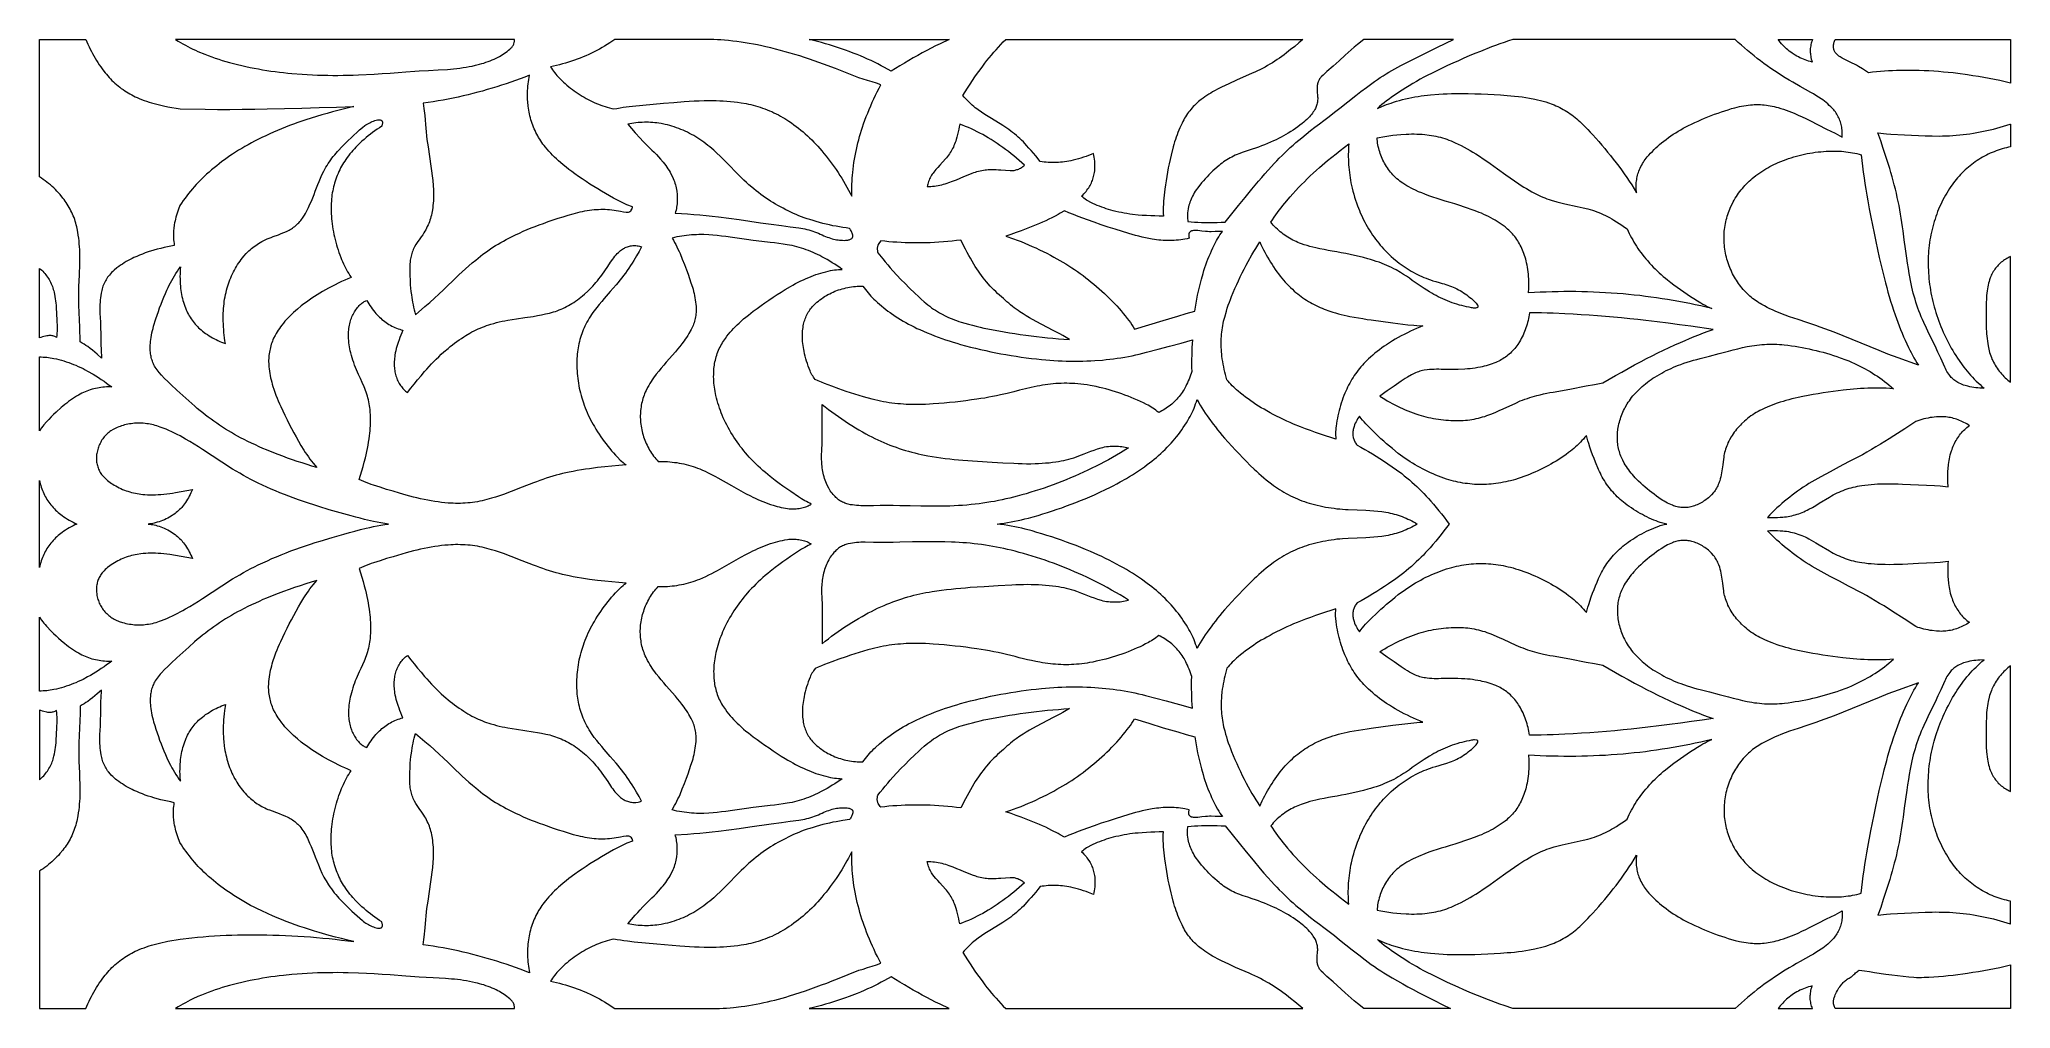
# Model space of a CAD drawing. Header units: millimetres. Extents: x -1200 to 1200, y -590 to 590.
import ezdxf

# ---------------------------------------------------------------- set-up
doc = ezdxf.new("R2010")
doc.units = ezdxf.units.MM
doc.header["$MEASUREMENT"] = 0
doc.layers.add('Layer 1', color=7, linetype='Continuous')

msp = doc.modelspace()

# ---------------------------------------------------------------- linework, layer by layer
at = {"layer": 'Layer 1', "color": 250, "lineweight": 20}
for points, knots in [([(-1199.9347, 589.833), (-1199.9347, 589.833), (-1199.9347, 422.5872), (-1199.9347, 422.5872), (-1199.9347, 422.5872), (-1197.6483, 421.1429), (-1197.6483, 421.1429), (-1197.6483, 421.1429), (-1195.4208, 419.5777), (-1195.4208, 419.5777), (-1195.4208, 419.5777), (-1193.1934, 417.9505), (-1193.1934, 417.9505), (-1193.1934, 417.9505), (-1190.9629, 416.2645), (-1190.9629, 416.2645), (-1190.9629, 416.2645), (-1188.8476, 414.5784), (-1188.8476, 414.5784), (-1188.8476, 414.5784), (-1186.7352, 412.7746), (-1186.7352, 412.7746), (-1186.7352, 412.7746), (-1184.6789, 410.9676), (-1184.6789, 410.9676), (-1184.6789, 410.9676), (-1182.6196, 409.1018), (-1182.6196, 409.1018), (-1182.6196, 409.1018), (-1180.6193, 407.174), (-1180.6193, 407.174), (-1180.6193, 407.174), (-1178.7341, 405.1873), (-1178.7341, 405.1873), (-1178.7341, 405.1873), (-1176.7928, 403.2006), (-1176.7928, 403.2006), (-1176.7928, 403.2006), (-1174.9637, 401.093), (-1174.9637, 401.093), (-1174.9637, 401.093), (-1171.4204, 396.819), (-1171.4204, 396.819), (-1171.4204, 396.819), (-1170.0485, 395.012), (-1170.0485, 395.012), (-1170.0485, 395.012), (-1168.6767, 393.1462), (-1168.6767, 393.1462), (-1168.6767, 393.1462), (-1167.3638, 391.2803), (-1167.3638, 391.2803), (-1167.3638, 391.2803), (-1166.163, 389.3557), (-1166.163, 389.3557), (-1166.163, 389.3557), (-1164.9623, 387.4278), (-1164.9623, 387.4278), (-1164.9623, 387.4278), (-1163.7645, 385.4411), (-1163.7645, 385.4411), (-1163.7645, 385.4411), (-1162.6788, 383.4544), (-1162.6788, 383.4544), (-1162.6788, 383.4544), (-1161.6491, 381.4058), (-1161.6491, 381.4058), (-1161.6491, 381.4058), (-1160.6195, 379.3013), (-1160.6195, 379.3013), (-1160.6195, 379.3013), (-1159.7049, 377.2526), (-1159.7049, 377.2526), (-1159.7049, 377.2526), (-1158.7932, 375.0861), (-1158.7932, 375.0861), (-1158.7932, 375.0861), (-1157.9347, 372.9785), (-1157.9347, 372.9785), (-1157.9347, 372.9785), (-1157.1352, 370.812), (-1157.1352, 370.812), (-1157.1352, 370.812), (-1156.3917, 368.5836), (-1156.3917, 368.5836), (-1156.3917, 368.5836), (-1155.7633, 366.3551), (-1155.7633, 366.3551), (-1155.7633, 366.3551), (-1155.1349, 364.1297), (-1155.1349, 364.1297), (-1155.1349, 364.1297), (-1154.5625, 361.9013), (-1154.5625, 361.9013), (-1154.5625, 361.9013), (-1154.0492, 359.6729), (-1154.0492, 359.6729), (-1154.0492, 359.6729), (-1153.1907, 355.0981), (-1153.1907, 355.0981), (-1153.1907, 355.0981), (-1152.6774, 351.6052), (-1152.6774, 351.6052), (-1152.6774, 351.6052), (-1152.164, 348.1153), (-1152.164, 348.1153), (-1152.164, 348.1153), (-1151.7628, 344.5633), (-1151.7628, 344.5633), (-1151.7628, 344.5633), (-1151.4766, 341.0704), (-1151.4766, 341.0704), (-1151.4766, 341.0704), (-1151.1934, 337.5184), (-1151.1934, 337.5184), (-1151.1934, 337.5184), (-1151.0193, 334.0255), (-1151.0193, 334.0255), (-1151.0193, 334.0255), (-1150.9072, 330.4736), (-1150.9072, 330.4736), (-1150.9072, 330.4736), (-1150.8482, 323.4318), (-1150.8482, 323.4318), (-1150.8482, 323.4318), (-1150.9632, 316.6286), (-1150.9632, 316.6286), (-1150.9632, 316.6286), (-1151.3645, 303.0224), (-1151.3645, 303.0224), (-1151.3645, 303.0224), (-1151.8778, 289.2952), (-1151.8778, 289.2952), (-1151.8778, 289.2952), (-1152.0489, 282.4921), (-1152.0489, 282.4921), (-1152.0489, 282.4921), (-1152.105, 275.6269), (-1152.105, 275.6269), (-1152.105, 275.6269), (-1151.9339, 266.5984), (-1151.9339, 266.5984), (-1151.9339, 266.5984), (-1151.5917, 257.5668), (-1151.5917, 257.5668), (-1151.5917, 257.5668), (-1151.2495, 248.4763), (-1151.2495, 248.4763), (-1151.2495, 248.4763), (-1150.8482, 239.5067), (-1150.8482, 239.5067), (-1150.8482, 239.5067), (-1150.2788, 221.5644), (-1150.2788, 221.5644), (-1150.2788, 221.5644), (-1147.9924, 220.2409), (-1147.9924, 220.2409), (-1147.9924, 220.2409), (-1145.7059, 218.8555), (-1145.7059, 218.8555), (-1145.7059, 218.8555), (-1143.4784, 217.4112), (-1143.4784, 217.4112), (-1143.4784, 217.4112), (-1141.248, 215.9049), (-1141.248, 215.9049), (-1141.248, 215.9049), (-1138.2771, 213.7385), (-1138.2771, 213.7385), (-1138.2771, 213.7385), (-1135.4213, 211.51), (-1135.4213, 211.51), (-1135.4213, 211.51), (-1132.5624, 209.2847), (-1132.5624, 209.2847), (-1132.5624, 209.2847), (-1129.7066, 206.9353), (-1129.7066, 206.9353), (-1129.7066, 206.9353), (-1124.2781, 202.06), (-1124.2781, 202.06), (-1124.2781, 202.06), (-1124.5643, 205.429), (-1124.5643, 205.429), (-1124.5643, 205.429), (-1124.7914, 208.7422), (-1124.7914, 208.7422), (-1124.7914, 208.7422), (-1124.9626, 212.1144), (-1124.9626, 212.1144), (-1124.9626, 212.1144), (-1125.1336, 218.7967), (-1125.1336, 218.7967), (-1125.1336, 218.7967), (-1125.1927, 225.4169), (-1125.1927, 225.4169), (-1125.1927, 225.4169), (-1125.3638, 232.0403), (-1125.3638, 232.0403), (-1125.3638, 232.0403), (-1125.5349, 238.6017), (-1125.5349, 238.6017), (-1125.5349, 238.6017), (-1125.8211, 245.2251), (-1125.8211, 245.2251), (-1125.8211, 245.2251), (-1126.1633, 251.8484), (-1126.1633, 251.8484), (-1126.1633, 251.8484), (-1126.3344, 255.6421), (-1126.3344, 255.6421), (-1126.3344, 255.6421), (-1126.4495, 259.4946), (-1126.4495, 259.4946), (-1126.4495, 259.4946), (-1126.4495, 263.3471), (-1126.4495, 263.3471), (-1126.4495, 263.3471), (-1126.3905, 267.1997), (-1126.3905, 267.1997), (-1126.3905, 267.1997), (-1126.2784, 269.9706), (-1126.2784, 269.9706), (-1126.2784, 269.9706), (-1126.0483, 272.7383), (-1126.0483, 272.7383), (-1126.0483, 272.7383), (-1125.7621, 275.4472), (-1125.7621, 275.4472), (-1125.7621, 275.4472), (-1125.4199, 278.218), (-1125.4199, 278.218), (-1125.4199, 278.218), (-1124.9626, 280.9268), (-1124.9626, 280.9268), (-1124.9626, 280.9268), (-1124.6203, 282.6718), (-1124.6203, 282.6718), (-1124.6203, 282.6718), (-1124.2191, 284.3579), (-1124.2191, 284.3579), (-1124.2191, 284.3579), (-1123.7648, 286.1028), (-1123.7648, 286.1028), (-1123.7648, 286.1028), (-1123.2485, 287.7889), (-1123.2485, 287.7889), (-1123.2485, 287.7889), (-1122.6791, 289.4749), (-1122.6791, 289.4749), (-1122.6791, 289.4749), (-1122.0477, 291.1021), (-1122.0477, 291.1021), (-1122.0477, 291.1021), (-1121.3071, 292.7262), (-1121.3071, 292.7262), (-1121.3071, 292.7262), (-1120.5637, 294.2914), (-1120.5637, 294.2914), (-1120.5637, 294.2914), (-1119.7642, 295.8566), (-1119.7642, 295.8566), (-1119.7642, 295.8566), (-1118.8496, 297.3628), (-1118.8496, 297.3628), (-1118.8496, 297.3628), (-1117.935, 298.8661), (-1117.935, 298.8661), (-1117.935, 298.8661), (-1116.9644, 300.3135), (-1116.9644, 300.3135), (-1116.9644, 300.3135), (-1115.9348, 301.6958), (-1115.9348, 301.6958), (-1115.9348, 301.6958), (-1114.8491, 303.0813), (-1114.8491, 303.0813), (-1114.8491, 303.0813), (-1113.7073, 304.4047), (-1113.7073, 304.4047), (-1113.7073, 304.4047), (-1112.2204, 305.9699), (-1112.2204, 305.9699), (-1112.2204, 305.9699), (-1110.6774, 307.5381), (-1110.6774, 307.5381), (-1110.6774, 307.5381), (-1109.0784, 309.0414), (-1109.0784, 309.0414), (-1109.0784, 309.0414), (-1105.7062, 311.8122), (-1105.7062, 311.8122), (-1105.7062, 311.8122), (-1103.5347, 313.4363), (-1103.5347, 313.4363), (-1103.5347, 313.4363), (-1101.3073, 315.0014), (-1101.3073, 315.0014), (-1101.3073, 315.0014), (-1099.0769, 316.5078), (-1099.0769, 316.5078), (-1099.0769, 316.5078), (-1096.7904, 317.952), (-1096.7904, 317.952), (-1096.7904, 317.952), (-1094.448, 319.3964), (-1094.448, 319.3964), (-1094.448, 319.3964), (-1092.1054, 320.7199), (-1092.1054, 320.7199), (-1092.1054, 320.7199), (-1089.7068, 321.9844), (-1089.7068, 321.9844), (-1089.7068, 321.9844), (-1087.3053, 323.19), (-1087.3053, 323.19), (-1087.3053, 323.19), (-1084.9068, 324.3337), (-1084.9068, 324.3337), (-1084.9068, 324.3337), (-1081.4786, 325.84), (-1081.4786, 325.84), (-1081.4786, 325.84), (-1078.0504, 327.2843), (-1078.0504, 327.2843), (-1078.0504, 327.2843), (-1074.6192, 328.6698), (-1074.6192, 328.6698), (-1074.6192, 328.6698), (-1071.135, 329.9312), (-1071.135, 329.9312), (-1071.135, 329.9312), (-1067.6478, 331.1368), (-1067.6478, 331.1368), (-1067.6478, 331.1368), (-1060.5642, 333.3653), (-1060.5642, 333.3653), (-1060.5642, 333.3653), (-1056.5075, 334.509), (-1056.5075, 334.509), (-1056.5075, 334.509), (-1052.3919, 335.5906), (-1052.3919, 335.5906), (-1052.3919, 335.5906), (-1048.2763, 336.6165), (-1048.2763, 336.6165), (-1048.2763, 336.6165), (-1044.1636, 337.5773), (-1044.1636, 337.5773), (-1044.1636, 337.5773), (-1035.8763, 339.2046), (-1035.8763, 339.2046), (-1035.8763, 339.2046), (-1036.1625, 341.433), (-1036.1625, 341.433), (-1036.1625, 341.433), (-1036.4487, 343.7203), (-1036.4487, 343.7203), (-1036.4487, 343.7203), (-1036.6198, 345.9457), (-1036.6198, 345.9457), (-1036.6198, 345.9457), (-1036.7909, 348.2362), (-1036.7909, 348.2362), (-1036.7909, 348.2362), (-1036.8499, 350.4615), (-1036.8499, 350.4615), (-1036.8499, 350.4615), (-1036.8499, 352.7488), (-1036.8499, 352.7488), (-1036.8499, 352.7488), (-1036.7909, 355.0393), (-1036.7909, 355.0393), (-1036.7909, 355.0393), (-1036.6198, 357.2646), (-1036.6198, 357.2646), (-1036.6198, 357.2646), (-1036.4487, 359.552), (-1036.4487, 359.552), (-1036.4487, 359.552), (-1035.8203, 364.0089), (-1035.8203, 364.0089), (-1035.8203, 364.0089), (-1035.419, 366.476), (-1035.419, 366.476), (-1035.419, 366.476), (-1034.9057, 368.8842), (-1034.9057, 368.8842), (-1034.9057, 368.8842), (-1034.3333, 371.2924), (-1034.3333, 371.2924), (-1034.3333, 371.2924), (-1033.764, 373.7006), (-1033.764, 373.7006), (-1033.764, 373.7006), (-1033.0765, 376.1089), (-1033.0765, 376.1089), (-1033.0765, 376.1089), (-1032.336, 378.4582), (-1032.336, 378.4582), (-1032.336, 378.4582), (-1031.5926, 380.8044), (-1031.5926, 380.8044), (-1031.5926, 380.8044), (-1030.734, 383.1538), (-1030.734, 383.1538), (-1030.734, 383.1538), (-1028.9048, 387.7285), (-1028.9048, 387.7285), (-1028.9048, 387.7285), (-1026.9075, 390.6791), (-1026.9075, 390.6791), (-1026.9075, 390.6791), (-1024.8482, 393.6886), (-1024.8482, 393.6886), (-1024.8482, 393.6886), (-1022.7359, 396.5772), (-1022.7359, 396.5772), (-1022.7359, 396.5772), (-1020.6205, 399.4689), (-1020.6205, 399.4689), (-1020.6205, 399.4689), (-1018.3931, 402.2986), (-1018.3931, 402.2986), (-1018.3931, 402.2986), (-1016.1626, 405.1284), (-1016.1626, 405.1284), (-1016.1626, 405.1284), (-1013.8202, 407.8373), (-1013.8202, 407.8373), (-1013.8202, 407.8373), (-1011.4776, 410.5461), (-1011.4776, 410.5461), (-1011.4776, 410.5461), (-1009.0791, 413.1961), (-1009.0791, 413.1961), (-1009.0791, 413.1961), (-1006.6775, 415.8429), (-1006.6775, 415.8429), (-1006.6775, 415.8429), (-1004.1639, 418.3721), (-1004.1639, 418.3721), (-1004.1639, 418.3721), (-1001.6503, 420.9011), (-1001.6503, 420.9011), (-1001.6503, 420.9011), (-996.449, 425.7765), (-996.449, 425.7765), (-996.449, 425.7765), (-993.4191, 428.4853), (-993.4191, 428.4853), (-993.4191, 428.4853), (-990.3921, 431.0764), (-990.3921, 431.0764), (-990.3921, 431.0764), (-987.3061, 433.6644), (-987.3061, 433.6644), (-987.3061, 433.6644), (-984.2201, 436.1935), (-984.2201, 436.1935), (-984.2201, 436.1935), (-981.0191, 438.6606), (-981.0191, 438.6606), (-981.0191, 438.6606), (-977.877, 441.1308), (-977.877, 441.1308), (-977.877, 441.1308), (-974.6199, 443.477), (-974.6199, 443.477), (-974.6199, 443.477), (-971.3629, 445.8264), (-971.3629, 445.8264), (-971.3629, 445.8264), (-968.1058, 448.1137), (-968.1058, 448.1137), (-968.1058, 448.1137), (-964.7926, 450.3422), (-964.7926, 450.3422), (-964.7926, 450.3422), (-961.4204, 452.5087), (-961.4204, 452.5087), (-961.4204, 452.5087), (-957.591, 454.9169), (-957.591, 454.9169), (-957.591, 454.9169), (-953.7646, 457.2631), (-953.7646, 457.2631), (-953.7646, 457.2631), (-949.879, 459.5536), (-949.879, 459.5536), (-949.879, 459.5536), (-945.9345, 461.7789), (-945.9345, 461.7789), (-945.9345, 461.7789), (-941.993, 463.9484), (-941.993, 463.9484), (-941.993, 463.9484), (-937.9924, 466.0529), (-937.9924, 466.0529), (-937.9924, 466.0529), (-933.9918, 468.0397), (-933.9918, 468.0397), (-933.9918, 468.0397), (-929.2478, 470.389), (-929.2478, 470.389), (-929.2478, 470.389), (-924.5067, 472.6763), (-924.5067, 472.6763), (-924.5067, 472.6763), (-919.7067, 474.9048), (-919.7067, 474.9048), (-919.7067, 474.9048), (-914.9066, 477.0124), (-914.9066, 477.0124), (-914.9066, 477.0124), (-910.1065, 479.12), (-910.1065, 479.12), (-910.1065, 479.12), (-905.2504, 481.1656), (-905.2504, 481.1656), (-905.2504, 481.1656), (-900.3912, 483.0934), (-900.3912, 483.0934), (-900.3912, 483.0934), (-895.479, 485.0181), (-895.479, 485.0181), (-895.479, 485.0181), (-890.5639, 486.8839), (-890.5639, 486.8839), (-890.5639, 486.8839), (-885.5927, 488.6319), (-885.5927, 488.6319), (-885.5927, 488.6319), (-880.6776, 490.3769), (-880.6776, 490.3769), (-880.6776, 490.3769), (-875.6503, 492.001), (-875.6503, 492.001), (-875.6503, 492.001), (-869.2483, 494.0497), (-869.2483, 494.0497), (-869.2483, 494.0497), (-862.7931, 496.0952), (-862.7931, 496.0952), (-862.7931, 496.0952), (-856.335, 498.023), (-856.335, 498.023), (-856.335, 498.023), (-849.8207, 499.8889), (-849.8207, 499.8889), (-849.8207, 499.8889), (-843.3626, 501.6959), (-843.3626, 501.6959), (-843.3626, 501.6959), (-836.8484, 503.4997), (-836.8484, 503.4997), (-836.8484, 503.4997), (-830.2782, 505.1857), (-830.2782, 505.1857), (-830.2782, 505.1857), (-817.1909, 508.3781), (-817.1909, 508.3781), (-817.1909, 508.3781), (-838.3354, 507.656), (-838.3354, 507.656), (-838.3354, 507.656), (-859.4209, 506.9927), (-859.4209, 506.9927), (-859.4209, 506.9927), (-880.5625, 506.3294), (-880.5625, 506.3294), (-880.5625, 506.3294), (-901.6481, 505.7902), (-901.6481, 505.7902), (-901.6481, 505.7902), (-922.7927, 505.3066), (-922.7927, 505.3066), (-922.7927, 505.3066), (-937.8773, 505.068), (-937.8773, 505.068), (-937.8773, 505.068), (-953.021, 504.9471), (-953.021, 504.9471), (-953.021, 504.9471), (-968.1058, 504.8263), (-968.1058, 504.8263), (-968.1058, 504.8263), (-983.2495, 504.8263), (-983.2495, 504.8263), (-983.2495, 504.8263), (-998.3342, 504.8851), (-998.3342, 504.8851), (-998.3342, 504.8851), (-1028.5626, 505.2477), (-1028.5626, 505.2477), (-1028.5626, 505.2477), (-1033.7049, 506.0908), (-1033.7049, 506.0908), (-1033.7049, 506.0908), (-1038.7911, 507.0547), (-1038.7911, 507.0547), (-1038.7911, 507.0547), (-1043.8775, 508.0155), (-1043.8775, 508.0155), (-1043.8775, 508.0155), (-1048.9637, 509.1003), (-1048.9637, 509.1003), (-1048.9637, 509.1003), (-1053.991, 510.2439), (-1053.991, 510.2439), (-1053.991, 510.2439), (-1057.192, 511.0281), (-1057.192, 511.0281), (-1057.192, 511.0281), (-1060.3341, 511.8711), (-1060.3341, 511.8711), (-1060.3341, 511.8711), (-1063.42, 512.711), (-1063.42, 512.711), (-1063.42, 512.711), (-1066.5621, 513.6749), (-1066.5621, 513.6749), (-1066.5621, 513.6749), (-1069.648, 514.6977), (-1069.648, 514.6977), (-1069.648, 514.6977), (-1072.678, 515.7825), (-1072.678, 515.7825), (-1072.678, 515.7825), (-1075.7639, 516.9262), (-1075.7639, 516.9262), (-1075.7639, 516.9262), (-1078.7909, 518.1319), (-1078.7909, 518.1319), (-1078.7909, 518.1319), (-1081.0213, 519.0927), (-1081.0213, 519.0927), (-1081.0213, 519.0927), (-1083.3048, 520.1186), (-1083.3048, 520.1186), (-1083.3048, 520.1186), (-1085.5352, 521.2003), (-1085.5352, 521.2003), (-1085.5352, 521.2003), (-1087.7066, 522.344), (-1087.7066, 522.344), (-1087.7066, 522.344), (-1089.878, 523.5496), (-1089.878, 523.5496), (-1089.878, 523.5496), (-1092.0494, 524.8141), (-1092.0494, 524.8141), (-1092.0494, 524.8141), (-1094.1647, 526.0787), (-1094.1647, 526.0787), (-1094.1647, 526.0787), (-1096.2211, 527.461), (-1096.2211, 527.461), (-1096.2211, 527.461), (-1098.2774, 528.8464), (-1098.2774, 528.8464), (-1098.2774, 528.8464), (-1100.3338, 530.2907), (-1100.3338, 530.2907), (-1100.3338, 530.2907), (-1102.278, 531.7971), (-1102.278, 531.7971), (-1102.278, 531.7971), (-1104.2783, 533.3622), (-1104.2783, 533.3622), (-1104.2783, 533.3622), (-1106.1634, 534.9274), (-1106.1634, 534.9274), (-1106.1634, 534.9274), (-1108.0487, 536.6135), (-1108.0487, 536.6135), (-1108.0487, 536.6135), (-1109.8778, 538.2995), (-1109.8778, 538.2995), (-1109.8778, 538.2995), (-1111.707, 540.0445), (-1111.707, 540.0445), (-1111.707, 540.0445), (-1113.4772, 541.8515), (-1113.4772, 541.8515), (-1113.4772, 541.8515), (-1115.1913, 543.6584), (-1115.1913, 543.6584), (-1115.1913, 543.6584), (-1116.9054, 545.5242), (-1116.9054, 545.5242), (-1116.9054, 545.5242), (-1118.5074, 547.4489), (-1118.5074, 547.4489), (-1118.5074, 547.4489), (-1120.1064, 549.4356), (-1120.1064, 549.4356), (-1120.1064, 549.4356), (-1121.6494, 551.4223), (-1121.6494, 551.4223), (-1121.6494, 551.4223), (-1123.5346, 553.9514), (-1123.5346, 553.9514), (-1123.5346, 553.9514), (-1125.3638, 556.4805), (-1125.3638, 556.4805), (-1125.3638, 556.4805), (-1127.134, 559.0685), (-1127.134, 559.0685), (-1127.134, 559.0685), (-1128.9071, 561.7185), (-1128.9071, 561.7185), (-1128.9071, 561.7185), (-1130.5621, 564.4274), (-1130.5621, 564.4274), (-1130.5621, 564.4274), (-1132.2202, 567.0773), (-1132.2202, 567.0773), (-1132.2202, 567.0773), (-1133.7632, 569.8451), (-1133.7632, 569.8451), (-1133.7632, 569.8451), (-1135.3062, 572.6159), (-1135.3062, 572.6159), (-1135.3062, 572.6159), (-1136.7931, 575.4456), (-1136.7931, 575.4456), (-1136.7931, 575.4456), (-1138.221, 578.2754), (-1138.221, 578.2754), (-1138.221, 578.2754), (-1139.593, 581.1051), (-1139.593, 581.1051), (-1139.593, 581.1051), (-1140.9058, 583.9938), (-1140.9058, 583.9938), (-1140.9058, 583.9938), (-1142.1626, 586.8855), (-1142.1626, 586.8855), (-1142.1626, 586.8855), (-1143.3634, 589.833), (-1143.3634, 589.833), (-1143.3634, 589.833), (-1199.9347, 589.833), (-1199.9347, 589.833)], [0, 0, 0, 0, 0.004032258, 0.004032258, 0.004032258, 0.008064516, 0.008064516, 0.008064516, 0.012096774, 0.012096774, 0.012096774, 0.016129032, 0.016129032, 0.016129032, 0.02016129, 0.02016129, 0.02016129, 0.024193548, 0.024193548, 0.024193548, 0.028225806, 0.028225806, 0.028225806, 0.032258065, 0.032258065, 0.032258065, 0.036290323, 0.036290323, 0.036290323, 0.040322581, 0.040322581, 0.040322581, 0.044354839, 0.044354839, 0.044354839, 0.048387097, 0.048387097, 0.048387097, 0.052419355, 0.052419355, 0.052419355, 0.056451613, 0.056451613, 0.056451613, 0.060483871, 0.060483871, 0.060483871, 0.064516129, 0.064516129, 0.064516129, 0.068548387, 0.068548387, 0.068548387, 0.072580645, 0.072580645, 0.072580645, 0.076612903, 0.076612903, 0.076612903, 0.080645161, 0.080645161, 0.080645161, 0.084677419, 0.084677419, 0.084677419, 0.088709677, 0.088709677, 0.088709677, 0.092741935, 0.092741935, 0.092741935, 0.096774194, 0.096774194, 0.096774194, 0.100806452, 0.100806452, 0.100806452, 0.10483871, 0.10483871, 0.10483871, 0.108870968, 0.108870968, 0.108870968, 0.112903226, 0.112903226, 0.112903226, 0.116935484, 0.116935484, 0.116935484, 0.120967742, 0.120967742, 0.120967742, 0.125, 0.125, 0.125, 0.129032258, 0.129032258, 0.129032258, 0.133064516, 0.133064516, 0.133064516, 0.137096774, 0.137096774, 0.137096774, 0.141129032, 0.141129032, 0.141129032, 0.14516129, 0.14516129, 0.14516129, 0.149193548, 0.149193548, 0.149193548, 0.153225806, 0.153225806, 0.153225806, 0.157258065, 0.157258065, 0.157258065, 0.161290323, 0.161290323, 0.161290323, 0.165322581, 0.165322581, 0.165322581, 0.169354839, 0.169354839, 0.169354839, 0.173387097, 0.173387097, 0.173387097, 0.177419355, 0.177419355, 0.177419355, 0.181451613, 0.181451613, 0.181451613, 0.185483871, 0.185483871, 0.185483871, 0.189516129, 0.189516129, 0.189516129, 0.193548387, 0.193548387, 0.193548387, 0.197580645, 0.197580645, 0.197580645, 0.201612903, 0.201612903, 0.201612903, 0.205645161, 0.205645161, 0.205645161, 0.209677419, 0.209677419, 0.209677419, 0.213709677, 0.213709677, 0.213709677, 0.217741935, 0.217741935, 0.217741935, 0.221774194, 0.221774194, 0.221774194, 0.225806452, 0.225806452, 0.225806452, 0.22983871, 0.22983871, 0.22983871, 0.233870968, 0.233870968, 0.233870968, 0.237903226, 0.237903226, 0.237903226, 0.241935484, 0.241935484, 0.241935484, 0.245967742, 0.245967742, 0.245967742, 0.25, 0.25, 0.25, 0.254032258, 0.254032258, 0.254032258, 0.258064516, 0.258064516, 0.258064516, 0.262096774, 0.262096774, 0.262096774, 0.266129032, 0.266129032, 0.266129032, 0.27016129, 0.27016129, 0.27016129, 0.274193548, 0.274193548, 0.274193548, 0.278225806, 0.278225806, 0.278225806, 0.282258065, 0.282258065, 0.282258065, 0.286290323, 0.286290323, 0.286290323, 0.290322581, 0.290322581, 0.290322581, 0.294354839, 0.294354839, 0.294354839, 0.298387097, 0.298387097, 0.298387097, 0.302419355, 0.302419355, 0.302419355, 0.306451613, 0.306451613, 0.306451613, 0.310483871, 0.310483871, 0.310483871, 0.314516129, 0.314516129, 0.314516129, 0.318548387, 0.318548387, 0.318548387, 0.322580645, 0.322580645, 0.322580645, 0.326612903, 0.326612903, 0.326612903, 0.330645161, 0.330645161, 0.330645161, 0.334677419, 0.334677419, 0.334677419, 0.338709677, 0.338709677, 0.338709677, 0.342741935, 0.342741935, 0.342741935, 0.346774194, 0.346774194, 0.346774194, 0.350806452, 0.350806452, 0.350806452, 0.35483871, 0.35483871, 0.35483871, 0.358870968, 0.358870968, 0.358870968, 0.362903226, 0.362903226, 0.362903226, 0.366935484, 0.366935484, 0.366935484, 0.370967742, 0.370967742, 0.370967742, 0.375, 0.375, 0.375, 0.379032258, 0.379032258, 0.379032258, 0.383064516, 0.383064516, 0.383064516, 0.387096774, 0.387096774, 0.387096774, 0.391129032, 0.391129032, 0.391129032, 0.39516129, 0.39516129, 0.39516129, 0.399193548, 0.399193548, 0.399193548, 0.403225806, 0.403225806, 0.403225806, 0.407258065, 0.407258065, 0.407258065, 0.411290323, 0.411290323, 0.411290323, 0.415322581, 0.415322581, 0.415322581, 0.419354839, 0.419354839, 0.419354839, 0.423387097, 0.423387097, 0.423387097, 0.427419355, 0.427419355, 0.427419355, 0.431451613, 0.431451613, 0.431451613, 0.435483871, 0.435483871, 0.435483871, 0.439516129, 0.439516129, 0.439516129, 0.443548387, 0.443548387, 0.443548387, 0.447580645, 0.447580645, 0.447580645, 0.451612903, 0.451612903, 0.451612903, 0.455645161, 0.455645161, 0.455645161, 0.459677419, 0.459677419, 0.459677419, 0.463709677, 0.463709677, 0.463709677, 0.467741935, 0.467741935, 0.467741935, 0.471774194, 0.471774194, 0.471774194, 0.475806452, 0.475806452, 0.475806452, 0.47983871, 0.47983871, 0.47983871, 0.483870968, 0.483870968, 0.483870968, 0.487903226, 0.487903226, 0.487903226, 0.491935484, 0.491935484, 0.491935484, 0.495967742, 0.495967742, 0.495967742, 0.5, 0.5, 0.5, 0.504032258, 0.504032258, 0.504032258, 0.508064516, 0.508064516, 0.508064516, 0.512096774, 0.512096774, 0.512096774, 0.516129032, 0.516129032, 0.516129032, 0.52016129, 0.52016129, 0.52016129, 0.524193548, 0.524193548, 0.524193548, 0.528225806, 0.528225806, 0.528225806, 0.532258065, 0.532258065, 0.532258065, 0.536290323, 0.536290323, 0.536290323, 0.540322581, 0.540322581, 0.540322581, 0.544354839, 0.544354839, 0.544354839, 0.548387097, 0.548387097, 0.548387097, 0.552419355, 0.552419355, 0.552419355, 0.556451613, 0.556451613, 0.556451613, 0.560483871, 0.560483871, 0.560483871, 0.564516129, 0.564516129, 0.564516129, 0.568548387, 0.568548387, 0.568548387, 0.572580645, 0.572580645, 0.572580645, 0.576612903, 0.576612903, 0.576612903, 0.580645161, 0.580645161, 0.580645161, 0.584677419, 0.584677419, 0.584677419, 0.588709677, 0.588709677, 0.588709677, 0.592741935, 0.592741935, 0.592741935, 0.596774194, 0.596774194, 0.596774194, 0.600806452, 0.600806452, 0.600806452, 0.60483871, 0.60483871, 0.60483871, 0.608870968, 0.608870968, 0.608870968, 0.612903226, 0.612903226, 0.612903226, 0.616935484, 0.616935484, 0.616935484, 0.620967742, 0.620967742, 0.620967742, 0.625, 0.625, 0.625, 0.629032258, 0.629032258, 0.629032258, 0.633064516, 0.633064516, 0.633064516, 0.637096774, 0.637096774, 0.637096774, 0.641129032, 0.641129032, 0.641129032, 0.64516129, 0.64516129, 0.64516129, 0.649193548, 0.649193548, 0.649193548, 0.653225806, 0.653225806, 0.653225806, 0.657258065, 0.657258065, 0.657258065, 0.661290323, 0.661290323, 0.661290323, 0.665322581, 0.665322581, 0.665322581, 0.669354839, 0.669354839, 0.669354839, 0.673387097, 0.673387097, 0.673387097, 0.677419355, 0.677419355, 0.677419355, 0.681451613, 0.681451613, 0.681451613, 0.685483871, 0.685483871, 0.685483871, 0.689516129, 0.689516129, 0.689516129, 0.693548387, 0.693548387, 0.693548387, 0.697580645, 0.697580645, 0.697580645, 0.701612903, 0.701612903, 0.701612903, 0.705645161, 0.705645161, 0.705645161, 0.709677419, 0.709677419, 0.709677419, 0.713709677, 0.713709677, 0.713709677, 0.717741935, 0.717741935, 0.717741935, 0.721774194, 0.721774194, 0.721774194, 0.725806452, 0.725806452, 0.725806452, 0.72983871, 0.72983871, 0.72983871, 0.733870968, 0.733870968, 0.733870968, 0.737903226, 0.737903226, 0.737903226, 0.741935484, 0.741935484, 0.741935484, 0.745967742, 0.745967742, 0.745967742, 0.75, 0.75, 0.75, 0.754032258, 0.754032258, 0.754032258, 0.758064516, 0.758064516, 0.758064516, 0.762096774, 0.762096774, 0.762096774, 0.766129032, 0.766129032, 0.766129032, 0.77016129, 0.77016129, 0.77016129, 0.774193548, 0.774193548, 0.774193548, 0.778225806, 0.778225806, 0.778225806, 0.782258065, 0.782258065, 0.782258065, 0.786290323, 0.786290323, 0.786290323, 0.790322581, 0.790322581, 0.790322581, 0.794354839, 0.794354839, 0.794354839, 0.798387097, 0.798387097, 0.798387097, 0.802419355, 0.802419355, 0.802419355, 0.806451613, 0.806451613, 0.806451613, 0.810483871, 0.810483871, 0.810483871, 0.814516129, 0.814516129, 0.814516129, 0.818548387, 0.818548387, 0.818548387, 0.822580645, 0.822580645, 0.822580645, 0.826612903, 0.826612903, 0.826612903, 0.830645161, 0.830645161, 0.830645161, 0.834677419, 0.834677419, 0.834677419, 0.838709677, 0.838709677, 0.838709677, 0.842741935, 0.842741935, 0.842741935, 0.846774194, 0.846774194, 0.846774194, 0.850806452, 0.850806452, 0.850806452, 0.85483871, 0.85483871, 0.85483871, 0.858870968, 0.858870968, 0.858870968, 0.862903226, 0.862903226, 0.862903226, 0.866935484, 0.866935484, 0.866935484, 0.870967742, 0.870967742, 0.870967742, 0.875, 0.875, 0.875, 0.879032258, 0.879032258, 0.879032258, 0.883064516, 0.883064516, 0.883064516, 0.887096774, 0.887096774, 0.887096774, 0.891129032, 0.891129032, 0.891129032, 0.89516129, 0.89516129, 0.89516129, 0.899193548, 0.899193548, 0.899193548, 0.903225806, 0.903225806, 0.903225806, 0.907258065, 0.907258065, 0.907258065, 0.911290323, 0.911290323, 0.911290323, 0.915322581, 0.915322581, 0.915322581, 0.919354839, 0.919354839, 0.919354839, 0.923387097, 0.923387097, 0.923387097, 0.927419355, 0.927419355, 0.927419355, 0.931451613, 0.931451613, 0.931451613, 0.935483871, 0.935483871, 0.935483871, 0.939516129, 0.939516129, 0.939516129, 0.943548387, 0.943548387, 0.943548387, 0.947580645, 0.947580645, 0.947580645, 0.951612903, 0.951612903, 0.951612903, 0.955645161, 0.955645161, 0.955645161, 0.959677419, 0.959677419, 0.959677419, 0.963709677, 0.963709677, 0.963709677, 0.967741935, 0.967741935, 0.967741935, 0.971774194, 0.971774194, 0.971774194, 0.975806452, 0.975806452, 0.975806452, 0.97983871, 0.97983871, 0.97983871, 0.983870968, 0.983870968, 0.983870968, 0.987903226, 0.987903226, 0.987903226, 0.991935484, 0.991935484, 0.991935484, 0.995967742, 0.995967742, 0.995967742, 1, 1, 1, 1]), ([(-621.42, 589.833), (-621.42, 589.833), (-621.479, 588.6893), (-621.479, 588.6893), (-621.479, 588.6893), (-621.6502, 587.6076), (-621.6502, 587.6076), (-621.6502, 587.6076), (-621.8774, 586.4639), (-621.8774, 586.4639), (-621.8774, 586.4639), (-622.5647, 584.2944), (-622.5647, 584.2944), (-622.5647, 584.2944), (-622.9069, 583.4513), (-622.9069, 583.4513), (-622.9069, 583.4513), (-623.3643, 582.6083), (-623.3643, 582.6083), (-623.3643, 582.6083), (-623.8776, 581.8273), (-623.8776, 581.8273), (-623.8776, 581.8273), (-624.391, 581.0432), (-624.391, 581.0432), (-624.391, 581.0432), (-625.0194, 580.321), (-625.0194, 580.321), (-625.0194, 580.321), (-625.6478, 579.6608), (-625.6478, 579.6608), (-625.6478, 579.6608), (-627.3058, 578.2134), (-627.3058, 578.2134), (-627.3058, 578.2134), (-629.0199, 576.7691), (-629.0199, 576.7691), (-629.0199, 576.7691), (-630.734, 575.3836), (-630.734, 575.3836), (-630.734, 575.3836), (-632.5071, 574.0013), (-632.5071, 574.0013), (-632.5071, 574.0013), (-634.3333, 572.7368), (-634.3333, 572.7368), (-634.3333, 572.7368), (-636.1626, 571.5311), (-636.1626, 571.5311), (-636.1626, 571.5311), (-638.0477, 570.3875), (-638.0477, 570.3875), (-638.0477, 570.3875), (-639.9919, 569.2438), (-639.9919, 569.2438), (-639.9919, 569.2438), (-643.8775, 567.1982), (-643.8775, 567.1982), (-643.8775, 567.1982), (-646.335, 566.0545), (-646.335, 566.0545), (-646.335, 566.0545), (-648.7926, 564.9697), (-648.7926, 564.9697), (-648.7926, 564.9697), (-651.3063, 563.9469), (-651.3063, 563.9469), (-651.3063, 563.9469), (-653.8199, 562.983), (-653.8199, 562.983), (-653.8199, 562.983), (-656.3335, 562.0811), (-656.3335, 562.0811), (-656.3335, 562.0811), (-658.9061, 561.2381), (-658.9061, 561.2381), (-658.9061, 561.2381), (-661.4198, 560.454), (-661.4198, 560.454), (-661.4198, 560.454), (-664.0485, 559.6729), (-664.0485, 559.6729), (-664.0485, 559.6729), (-669.2497, 558.4084), (-669.2497, 558.4084), (-669.2497, 558.4084), (-672.9641, 557.5653), (-672.9641, 557.5653), (-672.9641, 557.5653), (-676.7345, 556.8431), (-676.7345, 556.8431), (-676.7345, 556.8431), (-680.505, 556.1799), (-680.505, 556.1799), (-680.505, 556.1799), (-684.2784, 555.5786), (-684.2784, 555.5786), (-684.2784, 555.5786), (-688.1049, 555.0362), (-688.1049, 555.0362), (-688.1049, 555.0362), (-691.8782, 554.5558), (-691.8782, 554.5558), (-691.8782, 554.5558), (-695.7047, 554.1343), (-695.7047, 554.1343), (-695.7047, 554.1343), (-699.4782, 553.7717), (-699.4782, 553.7717), (-699.4782, 553.7717), (-703.3077, 553.471), (-703.3077, 553.471), (-703.3077, 553.471), (-714.734, 552.7489), (-714.734, 552.7489), (-714.734, 552.7489), (-726.2193, 552.1476), (-726.2193, 552.1476), (-726.2193, 552.1476), (-737.6487, 551.5432), (-737.6487, 551.5432), (-737.6487, 551.5432), (-743.0211, 551.3046), (-743.0211, 551.3046), (-743.0211, 551.3046), (-753.7631, 550.4615), (-753.7631, 550.4615), (-753.7631, 550.4615), (-763.4193, 549.6774), (-763.4193, 549.6774), (-763.4193, 549.6774), (-773.0784, 548.9552), (-773.0784, 548.9552), (-773.0784, 548.9552), (-782.6786, 548.292), (-782.6786, 548.292), (-782.6786, 548.292), (-792.3349, 547.6907), (-792.3349, 547.6907), (-792.3349, 547.6907), (-811.6502, 546.7268), (-811.6502, 546.7268), (-811.6502, 546.7268), (-817.8782, 546.547), (-817.8782, 546.547), (-817.8782, 546.547), (-824.1062, 546.3672), (-824.1062, 546.3672), (-824.1062, 546.3672), (-830.3343, 546.2464), (-830.3343, 546.2464), (-830.3343, 546.2464), (-836.5623, 546.1875), (-836.5623, 546.1875), (-836.5623, 546.1875), (-842.7933, 546.1875), (-842.7933, 546.1875), (-842.7933, 546.1875), (-849.0213, 546.3053), (-849.0213, 546.3053), (-849.0213, 546.3053), (-855.2492, 546.4261), (-855.2492, 546.4261), (-855.2492, 546.4261), (-861.4772, 546.6059), (-861.4772, 546.6059), (-861.4772, 546.6059), (-867.7053, 546.8477), (-867.7053, 546.8477), (-867.7053, 546.8477), (-873.9362, 547.2103), (-873.9362, 547.2103), (-873.9362, 547.2103), (-880.1643, 547.5698), (-880.1643, 547.5698), (-880.1643, 547.5698), (-892.5642, 548.4748), (-892.5642, 548.4748), (-892.5642, 548.4748), (-897.7065, 548.9552), (-897.7065, 548.9552), (-897.7065, 548.9552), (-902.8489, 549.4976), (-902.8489, 549.4976), (-902.8489, 549.4976), (-907.9351, 550.0989), (-907.9351, 550.0989), (-907.9351, 550.0989), (-913.0774, 550.7622), (-913.0774, 550.7622), (-913.0774, 550.7622), (-918.1636, 551.4223), (-918.1636, 551.4223), (-918.1636, 551.4223), (-923.306, 552.2065), (-923.306, 552.2065), (-923.306, 552.2065), (-928.3922, 553.0495), (-928.3922, 553.0495), (-928.3922, 553.0495), (-933.4785, 553.9514), (-933.4785, 553.9514), (-933.4785, 553.9514), (-938.5648, 554.9153), (-938.5648, 554.9153), (-938.5648, 554.9153), (-943.592, 555.9381), (-943.592, 555.9381), (-943.592, 555.9381), (-948.6782, 557.0229), (-948.6782, 557.0229), (-948.6782, 557.0229), (-953.7055, 558.1666), (-953.7055, 558.1666), (-953.7055, 558.1666), (-958.7357, 559.3103), (-958.7357, 559.3103), (-958.7357, 559.3103), (-968.7342, 561.8982), (-968.7342, 561.8982), (-968.7342, 561.8982), (-973.0769, 563.1039), (-973.0769, 563.1039), (-973.0769, 563.1039), (-977.4198, 564.3685), (-977.4198, 564.3685), (-977.4198, 564.3685), (-981.7065, 565.7539), (-981.7065, 565.7539), (-981.7065, 565.7539), (-985.9932, 567.1362), (-985.9932, 567.1362), (-985.9932, 567.1362), (-990.221, 568.6425), (-990.221, 568.6425), (-990.221, 568.6425), (-994.5048, 570.2077), (-994.5048, 570.2077), (-994.5048, 570.2077), (-998.6764, 571.8318), (-998.6764, 571.8318), (-998.6764, 571.8318), (-1007.0787, 575.3247), (-1007.0787, 575.3247), (-1007.0787, 575.3247), (-1010.1647, 576.7102), (-1010.1647, 576.7102), (-1010.1647, 576.7102), (-1013.3068, 578.1545), (-1013.3068, 578.1545), (-1013.3068, 578.1545), (-1016.3338, 579.6608), (-1016.3338, 579.6608), (-1016.3338, 579.6608), (-1019.4197, 581.226), (-1019.4197, 581.226), (-1019.4197, 581.226), (-1022.3907, 582.8501), (-1022.3907, 582.8501), (-1022.3907, 582.8501), (-1025.4206, 584.5361), (-1025.4206, 584.5361), (-1025.4206, 584.5361), (-1028.3915, 586.2222), (-1028.3915, 586.2222), (-1028.3915, 586.2222), (-1031.3064, 588.0292), (-1031.3064, 588.0292), (-1031.3064, 588.0292), (-1034.2212, 589.833), (-1034.2212, 589.833), (-1034.2212, 589.833), (-621.42, 589.833), (-621.42, 589.833)], [0, 0, 0, 0, 0.010989011, 0.010989011, 0.010989011, 0.021978022, 0.021978022, 0.021978022, 0.032967033, 0.032967033, 0.032967033, 0.043956044, 0.043956044, 0.043956044, 0.054945055, 0.054945055, 0.054945055, 0.065934066, 0.065934066, 0.065934066, 0.076923077, 0.076923077, 0.076923077, 0.087912088, 0.087912088, 0.087912088, 0.098901099, 0.098901099, 0.098901099, 0.10989011, 0.10989011, 0.10989011, 0.120879121, 0.120879121, 0.120879121, 0.131868132, 0.131868132, 0.131868132, 0.142857143, 0.142857143, 0.142857143, 0.153846154, 0.153846154, 0.153846154, 0.164835165, 0.164835165, 0.164835165, 0.175824176, 0.175824176, 0.175824176, 0.186813187, 0.186813187, 0.186813187, 0.197802198, 0.197802198, 0.197802198, 0.208791209, 0.208791209, 0.208791209, 0.21978022, 0.21978022, 0.21978022, 0.230769231, 0.230769231, 0.230769231, 0.241758242, 0.241758242, 0.241758242, 0.252747253, 0.252747253, 0.252747253, 0.263736264, 0.263736264, 0.263736264, 0.274725275, 0.274725275, 0.274725275, 0.285714286, 0.285714286, 0.285714286, 0.296703297, 0.296703297, 0.296703297, 0.307692308, 0.307692308, 0.307692308, 0.318681319, 0.318681319, 0.318681319, 0.32967033, 0.32967033, 0.32967033, 0.340659341, 0.340659341, 0.340659341, 0.351648352, 0.351648352, 0.351648352, 0.362637363, 0.362637363, 0.362637363, 0.373626374, 0.373626374, 0.373626374, 0.384615385, 0.384615385, 0.384615385, 0.395604396, 0.395604396, 0.395604396, 0.406593407, 0.406593407, 0.406593407, 0.417582418, 0.417582418, 0.417582418, 0.428571429, 0.428571429, 0.428571429, 0.43956044, 0.43956044, 0.43956044, 0.450549451, 0.450549451, 0.450549451, 0.461538462, 0.461538462, 0.461538462, 0.472527473, 0.472527473, 0.472527473, 0.483516484, 0.483516484, 0.483516484, 0.494505495, 0.494505495, 0.494505495, 0.505494505, 0.505494505, 0.505494505, 0.516483516, 0.516483516, 0.516483516, 0.527472527, 0.527472527, 0.527472527, 0.538461538, 0.538461538, 0.538461538, 0.549450549, 0.549450549, 0.549450549, 0.56043956, 0.56043956, 0.56043956, 0.571428571, 0.571428571, 0.571428571, 0.582417582, 0.582417582, 0.582417582, 0.593406593, 0.593406593, 0.593406593, 0.604395604, 0.604395604, 0.604395604, 0.615384615, 0.615384615, 0.615384615, 0.626373626, 0.626373626, 0.626373626, 0.637362637, 0.637362637, 0.637362637, 0.648351648, 0.648351648, 0.648351648, 0.659340659, 0.659340659, 0.659340659, 0.67032967, 0.67032967, 0.67032967, 0.681318681, 0.681318681, 0.681318681, 0.692307692, 0.692307692, 0.692307692, 0.703296703, 0.703296703, 0.703296703, 0.714285714, 0.714285714, 0.714285714, 0.725274725, 0.725274725, 0.725274725, 0.736263736, 0.736263736, 0.736263736, 0.747252747, 0.747252747, 0.747252747, 0.758241758, 0.758241758, 0.758241758, 0.769230769, 0.769230769, 0.769230769, 0.78021978, 0.78021978, 0.78021978, 0.791208791, 0.791208791, 0.791208791, 0.802197802, 0.802197802, 0.802197802, 0.813186813, 0.813186813, 0.813186813, 0.824175824, 0.824175824, 0.824175824, 0.835164835, 0.835164835, 0.835164835, 0.846153846, 0.846153846, 0.846153846, 0.857142857, 0.857142857, 0.857142857, 0.868131868, 0.868131868, 0.868131868, 0.879120879, 0.879120879, 0.879120879, 0.89010989, 0.89010989, 0.89010989, 0.901098901, 0.901098901, 0.901098901, 0.912087912, 0.912087912, 0.912087912, 0.923076923, 0.923076923, 0.923076923, 0.934065934, 0.934065934, 0.934065934, 0.945054945, 0.945054945, 0.945054945, 0.956043956, 0.956043956, 0.956043956, 0.967032967, 0.967032967, 0.967032967, 0.978021978, 0.978021978, 0.978021978, 0.989010989, 0.989010989, 0.989010989, 1, 1, 1, 1]), ([(-499.6478, 589.833), (-499.6478, 589.833), (-395.9342, 589.833), (-395.9342, 589.833), (-395.9342, 589.833), (-391.7064, 589.9539), (-391.7064, 589.9539), (-391.7064, 589.9539), (-387.4197, 589.9539), (-387.4197, 589.9539), (-387.4197, 589.9539), (-383.1359, 589.895), (-383.1359, 589.895), (-383.1359, 589.895), (-378.8491, 589.7741), (-378.8491, 589.7741), (-378.8491, 589.7741), (-374.5625, 589.5323), (-374.5625, 589.5323), (-374.5625, 589.5323), (-370.2786, 589.2937), (-370.2786, 589.2937), (-370.2786, 589.2937), (-366.048, 588.9899), (-366.048, 588.9899), (-366.048, 588.9899), (-360.9647, 588.5095), (-360.9647, 588.5095), (-360.9647, 588.5095), (-355.8784, 587.9672), (-355.8784, 587.9672), (-355.8784, 587.9672), (-350.7922, 587.3039), (-350.7922, 587.3039), (-350.7922, 587.3039), (-345.7619, 586.6437), (-345.7619, 586.6437), (-345.7619, 586.6437), (-340.7347, 585.9216), (-340.7347, 585.9216), (-340.7347, 585.9216), (-335.7074, 585.0786), (-335.7074, 585.0786), (-335.7074, 585.0786), (-330.6772, 584.1735), (-330.6772, 584.1735), (-330.6772, 584.1735), (-325.65, 583.2127), (-325.65, 583.2127), (-325.65, 583.2127), (-320.6198, 582.1279), (-320.6198, 582.1279), (-320.6198, 582.1279), (-315.6485, 581.0432), (-315.6485, 581.0432), (-315.6485, 581.0432), (-309.7068, 579.6608), (-309.7068, 579.6608), (-309.7068, 579.6608), (-303.7619, 578.1545), (-303.7619, 578.1545), (-303.7619, 578.1545), (-297.8201, 576.6482), (-297.8201, 576.6482), (-297.8201, 576.6482), (-291.9344, 575.0241), (-291.9344, 575.0241), (-291.9344, 575.0241), (-286.0486, 573.3381), (-286.0486, 573.3381), (-286.0486, 573.3381), (-280.1628, 571.652), (-280.1628, 571.652), (-280.1628, 571.652), (-274.277, 569.8451), (-274.277, 569.8451), (-274.277, 569.8451), (-268.4502, 567.9792), (-268.4502, 567.9792), (-268.4502, 567.9792), (-262.6205, 566.0545), (-262.6205, 566.0545), (-262.6205, 566.0545), (-256.8498, 564.0678), (-256.8498, 564.0678), (-256.8498, 564.0678), (-245.3054, 559.9115), (-245.3054, 559.9115), (-245.3054, 559.9115), (-230.9641, 554.4938), (-230.9641, 554.4938), (-230.9641, 554.4938), (-216.6789, 548.9552), (-216.6789, 548.9552), (-216.6789, 548.9552), (-202.3908, 543.3577), (-202.3908, 543.3577), (-202.3908, 543.3577), (-197.0214, 541.7306), (-197.0214, 541.7306), (-197.0214, 541.7306), (-191.6489, 540.1065), (-191.6489, 540.1065), (-191.6489, 540.1065), (-186.2764, 538.3584), (-186.2764, 538.3584), (-186.2764, 538.3584), (-180.907, 536.5546), (-180.907, 536.5546), (-180.907, 536.5546), (-175.5906, 534.7477), (-175.5906, 534.7477), (-175.5906, 534.7477), (-177.762, 530.5325), (-177.762, 530.5325), (-177.762, 530.5325), (-179.8773, 526.3173), (-179.8773, 526.3173), (-179.8773, 526.3173), (-181.9927, 522.0433), (-181.9927, 522.0433), (-181.9927, 522.0433), (-183.9929, 517.7692), (-183.9929, 517.7692), (-183.9929, 517.7692), (-185.9342, 513.4952), (-185.9342, 513.4952), (-185.9342, 513.4952), (-187.8785, 509.1592), (-187.8785, 509.1592), (-187.8785, 509.1592), (-189.7076, 504.7643), (-189.7076, 504.7643), (-189.7076, 504.7643), (-191.4778, 500.3693), (-191.4778, 500.3693), (-191.4778, 500.3693), (-193.2479, 495.9744), (-193.2479, 495.9744), (-193.2479, 495.9744), (-194.906, 491.5206), (-194.906, 491.5206), (-194.906, 491.5206), (-196.505, 487.0668), (-196.505, 487.0668), (-196.505, 487.0668), (-197.8208, 483.2731), (-197.8208, 483.2731), (-197.8208, 483.2731), (-199.0777, 479.4206), (-199.0777, 479.4206), (-199.0777, 479.4206), (-200.2784, 475.5649), (-200.2784, 475.5649), (-200.2784, 475.5649), (-201.4201, 471.7124), (-201.4201, 471.7124), (-201.4201, 471.7124), (-202.5058, 467.801), (-202.5058, 467.801), (-202.5058, 467.801), (-203.4765, 463.8865), (-203.4765, 463.8865), (-203.4765, 463.8865), (-204.4501, 459.975), (-204.4501, 459.975), (-204.4501, 459.975), (-205.3647, 456.0605), (-205.3647, 456.0605), (-205.3647, 456.0605), (-206.1642, 452.0871), (-206.1642, 452.0871), (-206.1642, 452.0871), (-206.9077, 448.1137), (-206.9077, 448.1137), (-206.9077, 448.1137), (-207.6482, 444.1404), (-207.6482, 444.1404), (-207.6482, 444.1404), (-208.2766, 440.1669), (-208.2766, 440.1669), (-208.2766, 440.1669), (-208.8489, 436.1315), (-208.8489, 436.1315), (-208.8489, 436.1315), (-209.3623, 432.1581), (-209.3623, 432.1581), (-209.3623, 432.1581), (-209.8196, 428.1258), (-209.8196, 428.1258), (-209.8196, 428.1258), (-210.1648, 424.5119), (-210.1648, 424.5119), (-210.1648, 424.5119), (-210.448, 420.9011), (-210.448, 420.9011), (-210.448, 420.9011), (-210.6781, 417.2904), (-210.6781, 417.2904), (-210.6781, 417.2904), (-210.8492, 413.6765), (-210.8492, 413.6765), (-210.8492, 413.6765), (-210.9053, 410.0657), (-210.9053, 410.0657), (-210.9053, 410.0657), (-210.9643, 406.4518), (-210.9643, 406.4518), (-210.9643, 406.4518), (-210.9643, 402.8411), (-210.9643, 402.8411), (-210.9643, 402.8411), (-210.8492, 399.2271), (-210.8492, 399.2271), (-210.8492, 399.2271), (-212.7905, 402.9589), (-212.7905, 402.9589), (-212.7905, 402.9589), (-214.7908, 406.5727), (-214.7908, 406.5727), (-214.7908, 406.5727), (-216.791, 410.2455), (-216.791, 410.2455), (-216.791, 410.2455), (-218.9064, 413.8562), (-218.9064, 413.8562), (-218.9064, 413.8562), (-221.0218, 417.4082), (-221.0218, 417.4082), (-221.0218, 417.4082), (-223.1932, 420.96), (-223.1932, 420.96), (-223.1932, 420.96), (-225.4206, 424.4531), (-225.4206, 424.4531), (-225.4206, 424.4531), (-227.6481, 427.946), (-227.6481, 427.946), (-227.6481, 427.946), (-229.9905, 431.3771), (-229.9905, 431.3771), (-229.9905, 431.3771), (-232.336, 434.7492), (-232.336, 434.7492), (-232.336, 434.7492), (-234.7906, 438.1182), (-234.7906, 438.1182), (-234.7906, 438.1182), (-237.2483, 441.4314), (-237.2483, 441.4314), (-237.2483, 441.4314), (-239.7648, 444.7416), (-239.7648, 444.7416), (-239.7648, 444.7416), (-242.2784, 447.9929), (-242.2784, 447.9929), (-242.2784, 447.9929), (-244.9071, 451.1852), (-244.9071, 451.1852), (-244.9071, 451.1852), (-247.5358, 454.3745), (-247.5358, 454.3745), (-247.5358, 454.3745), (-249.8783, 457.0833), (-249.8783, 457.0833), (-249.8783, 457.0833), (-252.2769, 459.7922), (-252.2769, 459.7922), (-252.2769, 459.7922), (-254.7344, 462.4422), (-254.7344, 462.4422), (-254.7344, 462.4422), (-257.2481, 465.0301), (-257.2481, 465.0301), (-257.2481, 465.0301), (-259.7646, 467.5593), (-259.7646, 467.5593), (-259.7646, 467.5593), (-262.3343, 470.0883), (-262.3343, 470.0883), (-262.3343, 470.0883), (-264.963, 472.4966), (-264.963, 472.4966), (-264.963, 472.4966), (-267.6478, 474.9048), (-267.6478, 474.9048), (-267.6478, 474.9048), (-270.3354, 477.251), (-270.3354, 477.251), (-270.3354, 477.251), (-273.0763, 479.6003), (-273.0763, 479.6003), (-273.0763, 479.6003), (-275.879, 481.8288), (-275.879, 481.8288), (-275.879, 481.8288), (-278.7349, 483.9953), (-278.7349, 483.9953), (-278.7349, 483.9953), (-281.5907, 486.1618), (-281.5907, 486.1618), (-281.5907, 486.1618), (-284.4496, 488.2105), (-284.4496, 488.2105), (-284.4496, 488.2105), (-287.4204, 490.256), (-287.4204, 490.256), (-287.4204, 490.256), (-289.934, 491.9421), (-289.934, 491.9421), (-289.934, 491.9421), (-292.5067, 493.5073), (-292.5067, 493.5073), (-292.5067, 493.5073), (-295.0764, 495.0724), (-295.0764, 495.0724), (-295.0764, 495.0724), (-297.7051, 496.5788), (-297.7051, 496.5788), (-297.7051, 496.5788), (-300.3338, 498.023), (-300.3338, 498.023), (-300.3338, 498.023), (-303.0214, 499.4085), (-303.0214, 499.4085), (-303.0214, 499.4085), (-305.7062, 500.732), (-305.7062, 500.732), (-305.7062, 500.732), (-308.3909, 501.9965), (-308.3909, 501.9965), (-308.3909, 501.9965), (-311.1347, 503.199), (-311.1347, 503.199), (-311.1347, 503.199), (-313.9345, 504.3427), (-313.9345, 504.3427), (-313.9345, 504.3427), (-316.7342, 505.4275), (-316.7342, 505.4275), (-316.7342, 505.4275), (-319.5341, 506.4503), (-319.5341, 506.4503), (-319.5341, 506.4503), (-322.3928, 507.4142), (-322.3928, 507.4142), (-322.3928, 507.4142), (-325.1927, 508.3161), (-325.1927, 508.3161), (-325.1927, 508.3161), (-328.1075, 509.1592), (-328.1075, 509.1592), (-328.1075, 509.1592), (-330.9634, 509.9433), (-330.9634, 509.9433), (-330.9634, 509.9433), (-333.8783, 510.6066), (-333.8783, 510.6066), (-333.8783, 510.6066), (-336.7931, 511.2667), (-336.7931, 511.2667), (-336.7931, 511.2667), (-339.7051, 511.8711), (-339.7051, 511.8711), (-339.7051, 511.8711), (-345.5909, 512.8319), (-345.5909, 512.8319), (-345.5909, 512.8319), (-349.9336, 513.4363), (-349.9336, 513.4363), (-349.9336, 513.4363), (-354.2764, 513.9167), (-354.2764, 513.9167), (-354.2764, 513.9167), (-358.6192, 514.3971), (-358.6192, 514.3971), (-358.6192, 514.3971), (-362.962, 514.7597), (-362.962, 514.7597), (-362.962, 514.7597), (-367.3638, 515.0604), (-367.3638, 515.0604), (-367.3638, 515.0604), (-371.7066, 515.3021), (-371.7066, 515.3021), (-371.7066, 515.3021), (-376.1055, 515.423), (-376.1055, 515.423), (-376.1055, 515.423), (-380.4482, 515.5408), (-380.4482, 515.5408), (-380.4482, 515.5408), (-384.85, 515.5408), (-384.85, 515.5408), (-384.85, 515.5408), (-390.8479, 515.4819), (-390.8479, 515.4819), (-390.8479, 515.4819), (-396.9048, 515.3021), (-396.9048, 515.3021), (-396.9048, 515.3021), (-402.9646, 515.0604), (-402.9646, 515.0604), (-402.9646, 515.0604), (-409.0216, 514.7597), (-409.0216, 514.7597), (-409.0216, 514.7597), (-415.0195, 514.3382), (-415.0195, 514.3382), (-415.0195, 514.3382), (-427.6495, 513.3154), (-427.6495, 513.3154), (-427.6495, 513.3154), (-440.2767, 512.2895), (-440.2767, 512.2895), (-440.2767, 512.2895), (-452.9067, 511.1459), (-452.9067, 511.1459), (-452.9067, 511.1459), (-478.105, 508.7376), (-478.105, 508.7376), (-478.105, 508.7376), (-481.8783, 508.3161), (-481.8783, 508.3161), (-481.8783, 508.3161), (-485.6488, 507.8357), (-485.6488, 507.8357), (-485.6488, 507.8357), (-489.3631, 507.2933), (-489.3631, 507.2933), (-489.3631, 507.2933), (-493.1336, 506.6921), (-493.1336, 506.6921), (-493.1336, 506.6921), (-496.848, 506.0288), (-496.848, 506.0288), (-496.848, 506.0288), (-500.5624, 505.3066), (-500.5624, 505.3066), (-500.5624, 505.3066), (-503.2501, 505.9079), (-503.2501, 505.9079), (-503.2501, 505.9079), (-505.9348, 506.6332), (-505.9348, 506.6332), (-505.9348, 506.6332), (-508.6785, 507.4142), (-508.6785, 507.4142), (-508.6785, 507.4142), (-511.3072, 508.1983), (-511.3072, 508.1983), (-511.3072, 508.1983), (-513.992, 509.1003), (-513.992, 509.1003), (-513.992, 509.1003), (-516.6206, 510.0022), (-516.6206, 510.0022), (-516.6206, 510.0022), (-519.2493, 511.0281), (-519.2493, 511.0281), (-519.2493, 511.0281), (-521.8191, 512.0509), (-521.8191, 512.0509), (-521.8191, 512.0509), (-524.4478, 513.1326), (-524.4478, 513.1326), (-524.4478, 513.1326), (-526.9643, 514.3382), (-526.9643, 514.3382), (-526.9643, 514.3382), (-529.534, 515.5408), (-529.534, 515.5408), (-529.534, 515.5408), (-532.0476, 516.8053), (-532.0476, 516.8053), (-532.0476, 516.8053), (-534.5052, 518.1319), (-534.5052, 518.1319), (-534.5052, 518.1319), (-536.9628, 519.5142), (-536.9628, 519.5142), (-536.9628, 519.5142), (-539.4203, 520.9616), (-539.4203, 520.9616), (-539.4203, 520.9616), (-541.8218, 522.4059), (-541.8218, 522.4059), (-541.8218, 522.4059), (-544.1644, 523.9711), (-544.1644, 523.9711), (-544.1644, 523.9711), (-546.5069, 525.5363), (-546.5069, 525.5363), (-546.5069, 525.5363), (-548.8494, 527.1604), (-548.8494, 527.1604), (-548.8494, 527.1604), (-551.0768, 528.9084), (-551.0768, 528.9084), (-551.0768, 528.9084), (-553.3633, 530.5945), (-553.3633, 530.5945), (-553.3633, 530.5945), (-555.5347, 532.3983), (-555.5347, 532.3983), (-555.5347, 532.3983), (-557.706, 534.2641), (-557.706, 534.2641), (-557.706, 534.2641), (-559.8775, 536.1331), (-559.8775, 536.1331), (-559.8775, 536.1331), (-561.9339, 538.0578), (-561.9339, 538.0578), (-561.9339, 538.0578), (-563.9931, 540.0445), (-563.9931, 540.0445), (-563.9931, 540.0445), (-566.0495, 542.0312), (-566.0495, 542.0312), (-566.0495, 542.0312), (-567.9907, 544.0799), (-567.9907, 544.0799), (-567.9907, 544.0799), (-569.9349, 546.1875), (-569.9349, 546.1875), (-569.9349, 546.1875), (-571.4219, 547.8116), (-571.4219, 547.8116), (-571.4219, 547.8116), (-572.7908, 549.4976), (-572.7908, 549.4976), (-572.7908, 549.4976), (-574.1066, 551.2426), (-574.1066, 551.2426), (-574.1066, 551.2426), (-575.4195, 552.9875), (-575.4195, 552.9875), (-575.4195, 552.9875), (-576.6763, 554.7944), (-576.6763, 554.7944), (-576.6763, 554.7944), (-577.877, 556.6014), (-577.877, 556.6014), (-577.877, 556.6014), (-574.1626, 557.3825), (-574.1626, 557.3825), (-574.1626, 557.3825), (-570.4483, 558.2255), (-570.4483, 558.2255), (-570.4483, 558.2255), (-566.7929, 559.1305), (-566.7929, 559.1305), (-566.7929, 559.1305), (-563.1346, 560.1533), (-563.1346, 560.1533), (-563.1346, 560.1533), (-559.5353, 561.1761), (-559.5353, 561.1761), (-559.5353, 561.1761), (-555.8769, 562.2609), (-555.8769, 562.2609), (-555.8769, 562.2609), (-552.2776, 563.4046), (-552.2776, 563.4046), (-552.2776, 563.4046), (-548.6782, 564.6071), (-548.6782, 564.6071), (-548.6782, 564.6071), (-545.135, 565.8717), (-545.135, 565.8717), (-545.135, 565.8717), (-541.5917, 567.2571), (-541.5917, 567.2571), (-541.5917, 567.2571), (-538.0485, 568.6425), (-538.0485, 568.6425), (-538.0485, 568.6425), (-534.5642, 570.0868), (-534.5642, 570.0868), (-534.5642, 570.0868), (-531.2481, 571.5931), (-531.2481, 571.5931), (-531.2481, 571.5931), (-527.935, 573.0963), (-527.935, 573.0963), (-527.935, 573.0963), (-524.6778, 574.7235), (-524.6778, 574.7235), (-524.6778, 574.7235), (-521.4207, 576.4095), (-521.4207, 576.4095), (-521.4207, 576.4095), (-518.2198, 578.1545), (-518.2198, 578.1545), (-518.2198, 578.1545), (-515.0216, 579.9615), (-515.0216, 579.9615), (-515.0216, 579.9615), (-511.8767, 581.8273), (-511.8767, 581.8273), (-511.8767, 581.8273), (-508.7907, 583.752), (-508.7907, 583.752), (-508.7907, 583.752), (-505.7077, 585.7387), (-505.7077, 585.7387), (-505.7077, 585.7387), (-499.6478, 589.833), (-499.6478, 589.833)], [0, 0, 0, 0, 0.004926108, 0.004926108, 0.004926108, 0.009852217, 0.009852217, 0.009852217, 0.014778325, 0.014778325, 0.014778325, 0.019704433, 0.019704433, 0.019704433, 0.024630542, 0.024630542, 0.024630542, 0.02955665, 0.02955665, 0.02955665, 0.034482759, 0.034482759, 0.034482759, 0.039408867, 0.039408867, 0.039408867, 0.044334975, 0.044334975, 0.044334975, 0.049261084, 0.049261084, 0.049261084, 0.054187192, 0.054187192, 0.054187192, 0.0591133, 0.0591133, 0.0591133, 0.064039409, 0.064039409, 0.064039409, 0.068965517, 0.068965517, 0.068965517, 0.073891626, 0.073891626, 0.073891626, 0.078817734, 0.078817734, 0.078817734, 0.083743842, 0.083743842, 0.083743842, 0.088669951, 0.088669951, 0.088669951, 0.093596059, 0.093596059, 0.093596059, 0.098522167, 0.098522167, 0.098522167, 0.103448276, 0.103448276, 0.103448276, 0.108374384, 0.108374384, 0.108374384, 0.113300493, 0.113300493, 0.113300493, 0.118226601, 0.118226601, 0.118226601, 0.123152709, 0.123152709, 0.123152709, 0.128078818, 0.128078818, 0.128078818, 0.133004926, 0.133004926, 0.133004926, 0.137931034, 0.137931034, 0.137931034, 0.142857143, 0.142857143, 0.142857143, 0.147783251, 0.147783251, 0.147783251, 0.15270936, 0.15270936, 0.15270936, 0.157635468, 0.157635468, 0.157635468, 0.162561576, 0.162561576, 0.162561576, 0.167487685, 0.167487685, 0.167487685, 0.172413793, 0.172413793, 0.172413793, 0.177339901, 0.177339901, 0.177339901, 0.18226601, 0.18226601, 0.18226601, 0.187192118, 0.187192118, 0.187192118, 0.192118227, 0.192118227, 0.192118227, 0.197044335, 0.197044335, 0.197044335, 0.201970443, 0.201970443, 0.201970443, 0.206896552, 0.206896552, 0.206896552, 0.21182266, 0.21182266, 0.21182266, 0.216748768, 0.216748768, 0.216748768, 0.221674877, 0.221674877, 0.221674877, 0.226600985, 0.226600985, 0.226600985, 0.231527094, 0.231527094, 0.231527094, 0.236453202, 0.236453202, 0.236453202, 0.24137931, 0.24137931, 0.24137931, 0.246305419, 0.246305419, 0.246305419, 0.251231527, 0.251231527, 0.251231527, 0.256157635, 0.256157635, 0.256157635, 0.261083744, 0.261083744, 0.261083744, 0.266009852, 0.266009852, 0.266009852, 0.270935961, 0.270935961, 0.270935961, 0.275862069, 0.275862069, 0.275862069, 0.280788177, 0.280788177, 0.280788177, 0.285714286, 0.285714286, 0.285714286, 0.290640394, 0.290640394, 0.290640394, 0.295566502, 0.295566502, 0.295566502, 0.300492611, 0.300492611, 0.300492611, 0.305418719, 0.305418719, 0.305418719, 0.310344828, 0.310344828, 0.310344828, 0.315270936, 0.315270936, 0.315270936, 0.320197044, 0.320197044, 0.320197044, 0.325123153, 0.325123153, 0.325123153, 0.330049261, 0.330049261, 0.330049261, 0.334975369, 0.334975369, 0.334975369, 0.339901478, 0.339901478, 0.339901478, 0.344827586, 0.344827586, 0.344827586, 0.349753695, 0.349753695, 0.349753695, 0.354679803, 0.354679803, 0.354679803, 0.359605911, 0.359605911, 0.359605911, 0.36453202, 0.36453202, 0.36453202, 0.369458128, 0.369458128, 0.369458128, 0.374384236, 0.374384236, 0.374384236, 0.379310345, 0.379310345, 0.379310345, 0.384236453, 0.384236453, 0.384236453, 0.389162562, 0.389162562, 0.389162562, 0.39408867, 0.39408867, 0.39408867, 0.399014778, 0.399014778, 0.399014778, 0.403940887, 0.403940887, 0.403940887, 0.408866995, 0.408866995, 0.408866995, 0.413793103, 0.413793103, 0.413793103, 0.418719212, 0.418719212, 0.418719212, 0.42364532, 0.42364532, 0.42364532, 0.428571429, 0.428571429, 0.428571429, 0.433497537, 0.433497537, 0.433497537, 0.438423645, 0.438423645, 0.438423645, 0.443349754, 0.443349754, 0.443349754, 0.448275862, 0.448275862, 0.448275862, 0.45320197, 0.45320197, 0.45320197, 0.458128079, 0.458128079, 0.458128079, 0.463054187, 0.463054187, 0.463054187, 0.467980296, 0.467980296, 0.467980296, 0.472906404, 0.472906404, 0.472906404, 0.477832512, 0.477832512, 0.477832512, 0.482758621, 0.482758621, 0.482758621, 0.487684729, 0.487684729, 0.487684729, 0.492610837, 0.492610837, 0.492610837, 0.497536946, 0.497536946, 0.497536946, 0.502463054, 0.502463054, 0.502463054, 0.507389163, 0.507389163, 0.507389163, 0.512315271, 0.512315271, 0.512315271, 0.517241379, 0.517241379, 0.517241379, 0.522167488, 0.522167488, 0.522167488, 0.527093596, 0.527093596, 0.527093596, 0.532019704, 0.532019704, 0.532019704, 0.536945813, 0.536945813, 0.536945813, 0.541871921, 0.541871921, 0.541871921, 0.54679803, 0.54679803, 0.54679803, 0.551724138, 0.551724138, 0.551724138, 0.556650246, 0.556650246, 0.556650246, 0.561576355, 0.561576355, 0.561576355, 0.566502463, 0.566502463, 0.566502463, 0.571428571, 0.571428571, 0.571428571, 0.57635468, 0.57635468, 0.57635468, 0.581280788, 0.581280788, 0.581280788, 0.586206897, 0.586206897, 0.586206897, 0.591133005, 0.591133005, 0.591133005, 0.596059113, 0.596059113, 0.596059113, 0.600985222, 0.600985222, 0.600985222, 0.60591133, 0.60591133, 0.60591133, 0.610837438, 0.610837438, 0.610837438, 0.615763547, 0.615763547, 0.615763547, 0.620689655, 0.620689655, 0.620689655, 0.625615764, 0.625615764, 0.625615764, 0.630541872, 0.630541872, 0.630541872, 0.63546798, 0.63546798, 0.63546798, 0.640394089, 0.640394089, 0.640394089, 0.645320197, 0.645320197, 0.645320197, 0.650246305, 0.650246305, 0.650246305, 0.655172414, 0.655172414, 0.655172414, 0.660098522, 0.660098522, 0.660098522, 0.665024631, 0.665024631, 0.665024631, 0.669950739, 0.669950739, 0.669950739, 0.674876847, 0.674876847, 0.674876847, 0.679802956, 0.679802956, 0.679802956, 0.684729064, 0.684729064, 0.684729064, 0.689655172, 0.689655172, 0.689655172, 0.694581281, 0.694581281, 0.694581281, 0.699507389, 0.699507389, 0.699507389, 0.704433498, 0.704433498, 0.704433498, 0.709359606, 0.709359606, 0.709359606, 0.714285714, 0.714285714, 0.714285714, 0.719211823, 0.719211823, 0.719211823, 0.724137931, 0.724137931, 0.724137931, 0.729064039, 0.729064039, 0.729064039, 0.733990148, 0.733990148, 0.733990148, 0.738916256, 0.738916256, 0.738916256, 0.743842365, 0.743842365, 0.743842365, 0.748768473, 0.748768473, 0.748768473, 0.753694581, 0.753694581, 0.753694581, 0.75862069, 0.75862069, 0.75862069, 0.763546798, 0.763546798, 0.763546798, 0.768472906, 0.768472906, 0.768472906, 0.773399015, 0.773399015, 0.773399015, 0.778325123, 0.778325123, 0.778325123, 0.783251232, 0.783251232, 0.783251232, 0.78817734, 0.78817734, 0.78817734, 0.793103448, 0.793103448, 0.793103448, 0.798029557, 0.798029557, 0.798029557, 0.802955665, 0.802955665, 0.802955665, 0.807881773, 0.807881773, 0.807881773, 0.812807882, 0.812807882, 0.812807882, 0.81773399, 0.81773399, 0.81773399, 0.822660099, 0.822660099, 0.822660099, 0.827586207, 0.827586207, 0.827586207, 0.832512315, 0.832512315, 0.832512315, 0.837438424, 0.837438424, 0.837438424, 0.842364532, 0.842364532, 0.842364532, 0.84729064, 0.84729064, 0.84729064, 0.852216749, 0.852216749, 0.852216749, 0.857142857, 0.857142857, 0.857142857, 0.862068966, 0.862068966, 0.862068966, 0.866995074, 0.866995074, 0.866995074, 0.871921182, 0.871921182, 0.871921182, 0.876847291, 0.876847291, 0.876847291, 0.881773399, 0.881773399, 0.881773399, 0.886699507, 0.886699507, 0.886699507, 0.891625616, 0.891625616, 0.891625616, 0.896551724, 0.896551724, 0.896551724, 0.901477833, 0.901477833, 0.901477833, 0.906403941, 0.906403941, 0.906403941, 0.911330049, 0.911330049, 0.911330049, 0.916256158, 0.916256158, 0.916256158, 0.921182266, 0.921182266, 0.921182266, 0.926108374, 0.926108374, 0.926108374, 0.931034483, 0.931034483, 0.931034483, 0.935960591, 0.935960591, 0.935960591, 0.9408867, 0.9408867, 0.9408867, 0.945812808, 0.945812808, 0.945812808, 0.950738916, 0.950738916, 0.950738916, 0.955665025, 0.955665025, 0.955665025, 0.960591133, 0.960591133, 0.960591133, 0.965517241, 0.965517241, 0.965517241, 0.97044335, 0.97044335, 0.97044335, 0.975369458, 0.975369458, 0.975369458, 0.980295567, 0.980295567, 0.980295567, 0.985221675, 0.985221675, 0.985221675, 0.990147783, 0.990147783, 0.990147783, 0.995073892, 0.995073892, 0.995073892, 1, 1, 1, 1]), ([(-92.222, 589.833), (-92.222, 589.833), (-262.6765, 589.833), (-262.6765, 589.833), (-262.6765, 589.833), (-257.7054, 588.6893), (-257.7054, 588.6893), (-257.7054, 588.6893), (-252.7932, 587.4248), (-252.7932, 587.4248), (-252.7932, 587.4248), (-247.878, 586.1013), (-247.878, 586.1013), (-247.878, 586.1013), (-242.9629, 584.7159), (-242.9629, 584.7159), (-242.9629, 584.7159), (-238.1068, 583.2716), (-238.1068, 583.2716), (-238.1068, 583.2716), (-233.2476, 581.7653), (-233.2476, 581.7653), (-233.2476, 581.7653), (-228.3915, 580.2621), (-228.3915, 580.2621), (-228.3915, 580.2621), (-223.5914, 578.6349), (-223.5914, 578.6349), (-223.5914, 578.6349), (-218.7353, 576.9489), (-218.7353, 576.9489), (-218.7353, 576.9489), (-213.9913, 575.2039), (-213.9913, 575.2039), (-213.9913, 575.2039), (-209.1912, 573.3969), (-209.1912, 573.3969), (-209.1912, 573.3969), (-204.4501, 571.5931), (-204.4501, 571.5931), (-204.4501, 571.5931), (-200.1634, 569.7862), (-200.1634, 569.7862), (-200.1634, 569.7862), (-195.9357, 567.9792), (-195.9357, 567.9792), (-195.9357, 567.9792), (-191.7049, 566.1134), (-191.7049, 566.1134), (-191.7049, 566.1134), (-187.5363, 564.1267), (-187.5363, 564.1267), (-187.5363, 564.1267), (-183.3646, 562.14), (-183.3646, 562.14), (-183.3646, 562.14), (-179.249, 560.0944), (-179.249, 560.0944), (-179.249, 560.0944), (-175.1363, 557.9248), (-175.1363, 557.9248), (-175.1363, 557.9248), (-171.0767, 555.7583), (-171.0767, 555.7583), (-171.0767, 555.7583), (-162.9634, 551.1837), (-162.9634, 551.1837), (-162.9634, 551.1837), (-157.65, 554.6147), (-157.65, 554.6147), (-157.65, 554.6147), (-152.3337, 557.9248), (-152.3337, 557.9248), (-152.3337, 557.9248), (-146.9642, 561.1761), (-146.9642, 561.1761), (-146.9642, 561.1761), (-141.5357, 564.3685), (-141.5357, 564.3685), (-141.5357, 564.3685), (-136.1072, 567.4989), (-136.1072, 567.4989), (-136.1072, 567.4989), (-130.6197, 570.5672), (-130.6197, 570.5672), (-130.6197, 570.5672), (-125.2502, 573.4589), (-125.2502, 573.4589), (-125.2502, 573.4589), (-119.7628, 576.3475), (-119.7628, 576.3475), (-119.7628, 576.3475), (-114.3342, 579.1773), (-114.3342, 579.1773), (-114.3342, 579.1773), (-108.8497, 581.9482), (-108.8497, 581.9482), (-108.8497, 581.9482), (-103.3062, 584.657), (-103.3062, 584.657), (-103.3062, 584.657), (-92.222, 589.833), (-92.222, 589.833)], [0, 0, 0, 0, 0.029411765, 0.029411765, 0.029411765, 0.058823529, 0.058823529, 0.058823529, 0.088235294, 0.088235294, 0.088235294, 0.117647059, 0.117647059, 0.117647059, 0.147058824, 0.147058824, 0.147058824, 0.176470588, 0.176470588, 0.176470588, 0.205882353, 0.205882353, 0.205882353, 0.235294118, 0.235294118, 0.235294118, 0.264705882, 0.264705882, 0.264705882, 0.294117647, 0.294117647, 0.294117647, 0.323529412, 0.323529412, 0.323529412, 0.352941176, 0.352941176, 0.352941176, 0.382352941, 0.382352941, 0.382352941, 0.411764706, 0.411764706, 0.411764706, 0.441176471, 0.441176471, 0.441176471, 0.470588235, 0.470588235, 0.470588235, 0.5, 0.5, 0.5, 0.529411765, 0.529411765, 0.529411765, 0.558823529, 0.558823529, 0.558823529, 0.588235294, 0.588235294, 0.588235294, 0.617647059, 0.617647059, 0.617647059, 0.647058824, 0.647058824, 0.647058824, 0.676470588, 0.676470588, 0.676470588, 0.705882353, 0.705882353, 0.705882353, 0.735294118, 0.735294118, 0.735294118, 0.764705882, 0.764705882, 0.764705882, 0.794117647, 0.794117647, 0.794117647, 0.823529412, 0.823529412, 0.823529412, 0.852941176, 0.852941176, 0.852941176, 0.882352941, 0.882352941, 0.882352941, 0.911764706, 0.911764706, 0.911764706, 0.941176471, 0.941176471, 0.941176471, 0.970588235, 0.970588235, 0.970588235, 1, 1, 1, 1]), ([(338.2926, 589.833), (338.2926, 589.833), (-23.4779, 589.833), (-23.4779, 589.833), (-23.4779, 589.833), (-26.4488, 586.8235), (-26.4488, 586.8235), (-26.4488, 586.8235), (-29.4196, 583.752), (-29.4196, 583.752), (-29.4196, 583.752), (-32.3906, 580.6216), (-32.3906, 580.6216), (-32.3906, 580.6216), (-35.2494, 577.4323), (-35.2494, 577.4323), (-35.2494, 577.4323), (-38.1053, 574.24), (-38.1053, 574.24), (-38.1053, 574.24), (-40.9051, 570.9298), (-40.9051, 570.9298), (-40.9051, 570.9298), (-43.6488, 567.6197), (-43.6488, 567.6197), (-43.6488, 567.6197), (-46.3335, 564.3065), (-46.3335, 564.3065), (-46.3335, 564.3065), (-48.9622, 560.8754), (-48.9622, 560.8754), (-48.9622, 560.8754), (-51.5349, 557.4445), (-51.5349, 557.4445), (-51.5349, 557.4445), (-54.7359, 553.1084), (-54.7359, 553.1084), (-54.7359, 553.1084), (-57.8779, 548.7135), (-57.8779, 548.7135), (-57.8779, 548.7135), (-60.9639, 544.2596), (-60.9639, 544.2596), (-60.9639, 544.2596), (-63.9909, 539.8059), (-63.9909, 539.8059), (-63.9909, 539.8059), (-66.9648, 535.29), (-66.9648, 535.29), (-66.9648, 535.29), (-69.8767, 530.7743), (-69.8767, 530.7743), (-69.8767, 530.7743), (-72.7915, 526.1996), (-72.7915, 526.1996), (-72.7915, 526.1996), (-75.5914, 521.5629), (-75.5914, 521.5629), (-75.5914, 521.5629), (-74.1073, 519.7559), (-74.1073, 519.7559), (-74.1073, 519.7559), (-72.5644, 518.011), (-72.5644, 518.011), (-72.5644, 518.011), (-70.9623, 516.2661), (-70.9623, 516.2661), (-70.9623, 516.2661), (-69.3633, 514.58), (-69.3633, 514.58), (-69.3633, 514.58), (-67.7053, 512.9528), (-67.7053, 512.9528), (-67.7053, 512.9528), (-65.9912, 511.3287), (-65.9912, 511.3287), (-65.9912, 511.3287), (-64.221, 509.7636), (-64.221, 509.7636), (-64.221, 509.7636), (-62.4479, 508.2572), (-62.4479, 508.2572), (-62.4479, 508.2572), (-60.6217, 506.813), (-60.6217, 506.813), (-60.6217, 506.813), (-58.7925, 505.4275), (-58.7925, 505.4275), (-58.7925, 505.4275), (-56.9073, 504.104), (-56.9073, 504.104), (-56.9073, 504.104), (-52.9068, 501.3952), (-52.9068, 501.3952), (-52.9068, 501.3952), (-48.9062, 498.7453), (-48.9062, 498.7453), (-48.9062, 498.7453), (-44.9056, 496.1572), (-44.9056, 496.1572), (-44.9056, 496.1572), (-40.8491, 493.6282), (-40.8491, 493.6282), (-40.8491, 493.6282), (-26.85, 484.9592), (-26.85, 484.9592), (-26.85, 484.9592), (-24.4485, 483.394), (-24.4485, 483.394), (-24.4485, 483.394), (-22.0499, 481.7668), (-22.0499, 481.7668), (-22.0499, 481.7668), (-19.7075, 480.1428), (-19.7075, 480.1428), (-19.7075, 480.1428), (-17.3619, 478.3947), (-17.3619, 478.3947), (-17.3619, 478.3947), (-15.0784, 476.6497), (-15.0784, 476.6497), (-15.0784, 476.6497), (-12.792, 474.8428), (-12.792, 474.8428), (-12.792, 474.8428), (-10.5645, 472.977), (-10.5645, 472.977), (-10.5645, 472.977), (-8.3931, 471.1111), (-8.3931, 471.1111), (-8.3931, 471.1111), (-6.2217, 469.1244), (-6.2217, 469.1244), (-6.2217, 469.1244), (-4.1624, 467.1377), (-4.1624, 467.1377), (-4.1624, 467.1377), (-2.0501, 465.0921), (-2.0501, 465.0921), (-2.0501, 465.0921), (1.9505, 460.877), (1.9505, 460.877), (1.9505, 460.877), (4.8093, 457.7466), (4.8093, 457.7466), (4.8093, 457.7466), (7.6091, 454.5543), (7.6091, 454.5543), (7.6091, 454.5543), (10.3499, 451.365), (10.3499, 451.365), (10.3499, 451.365), (13.0376, 448.0517), (13.0376, 448.0517), (13.0376, 448.0517), (18.351, 441.4314), (18.351, 441.4314), (18.351, 441.4314), (20.8086, 441.0689), (20.8086, 441.0689), (20.8086, 441.0689), (23.2661, 440.7093), (23.2661, 440.7093), (23.2661, 440.7093), (25.7798, 440.4675), (25.7798, 440.4675), (25.7798, 440.4675), (28.2934, 440.2878), (28.2934, 440.2878), (28.2934, 440.2878), (30.751, 440.1669), (30.751, 440.1669), (30.751, 440.1669), (33.2646, 440.105), (33.2646, 440.105), (33.2646, 440.105), (35.7782, 440.105), (35.7782, 440.105), (35.7782, 440.105), (38.2358, 440.105), (38.2358, 440.105), (38.2358, 440.105), (40.7495, 440.2258), (40.7495, 440.2258), (40.7495, 440.2258), (43.266, 440.4086), (43.266, 440.4086), (43.266, 440.4086), (45.7236, 440.7093), (45.7236, 440.7093), (45.7236, 440.7093), (48.2372, 441.01), (48.2372, 441.01), (48.2372, 441.01), (50.6948, 441.3695), (50.6948, 441.3695), (50.6948, 441.3695), (53.1524, 441.791), (53.1524, 441.791), (53.1524, 441.791), (55.6069, 442.2745), (55.6069, 442.2745), (55.6069, 442.2745), (58.752, 442.9967), (58.752, 442.9967), (58.752, 442.9967), (61.894, 443.7777), (61.894, 443.7777), (61.894, 443.7777), (65.036, 444.6207), (65.036, 444.6207), (65.036, 444.6207), (68.122, 445.5257), (68.122, 445.5257), (68.122, 445.5257), (71.2641, 446.4865), (71.2641, 446.4865), (71.2641, 446.4865), (74.294, 447.5124), (74.294, 447.5124), (74.294, 447.5124), (77.38, 448.6561), (77.38, 448.6561), (77.38, 448.6561), (80.4069, 449.7998), (80.4069, 449.7998), (80.4069, 449.7998), (83.4368, 451.0643), (83.4368, 451.0643), (83.4368, 451.0643), (83.8941, 448.777), (83.8941, 448.777), (83.8941, 448.777), (84.2924, 446.4865), (84.2924, 446.4865), (84.2924, 446.4865), (84.5786, 444.1404), (84.5786, 444.1404), (84.5786, 444.1404), (84.8087, 441.853), (84.8087, 441.853), (84.8087, 441.853), (84.9798, 439.5036), (84.9798, 439.5036), (84.9798, 439.5036), (85.0949, 434.867), (85.0949, 434.867), (85.0949, 434.867), (85.0358, 433.184), (85.0358, 433.184), (85.0358, 433.184), (84.9238, 431.4979), (84.9238, 431.4979), (84.9238, 431.4979), (84.8087, 429.8119), (84.8087, 429.8119), (84.8087, 429.8119), (84.5786, 428.1258), (84.5786, 428.1258), (84.5786, 428.1258), (84.2924, 426.4398), (84.2924, 426.4398), (84.2924, 426.4398), (83.9501, 424.8157), (83.9501, 424.8157), (83.9501, 424.8157), (83.5519, 423.1885), (83.5519, 423.1885), (83.5519, 423.1885), (83.0946, 421.5644), (83.0946, 421.5644), (83.0946, 421.5644), (82.5783, 419.9372), (82.5783, 419.9372), (82.5783, 419.9372), (82.065, 418.3721), (82.065, 418.3721), (82.065, 418.3721), (81.4365, 416.8068), (81.4365, 416.8068), (81.4365, 416.8068), (80.7521, 415.2417), (80.7521, 415.2417), (80.7521, 415.2417), (80.0087, 413.7354), (80.0087, 413.7354), (80.0087, 413.7354), (79.2651, 412.2911), (79.2651, 412.2911), (79.2651, 412.2911), (78.4066, 410.8468), (78.4066, 410.8468), (78.4066, 410.8468), (77.551, 409.4024), (77.551, 409.4024), (77.551, 409.4024), (76.6365, 408.017), (76.6365, 408.017), (76.6365, 408.017), (75.4357, 406.3929), (75.4357, 406.3929), (75.4357, 406.3929), (74.2379, 404.8278), (74.2379, 404.8278), (74.2379, 404.8278), (72.9221, 403.2625), (72.9221, 403.2625), (72.9221, 403.2625), (71.5502, 401.7563), (71.5502, 401.7563), (71.5502, 401.7563), (70.1784, 400.3119), (70.1784, 400.3119), (70.1784, 400.3119), (68.7504, 398.9266), (68.7504, 398.9266), (68.7504, 398.9266), (70.2373, 397.724), (70.2373, 397.724), (70.2373, 397.724), (71.7803, 396.5183), (71.7803, 396.5183), (71.7803, 396.5183), (73.3793, 395.4335), (73.3793, 395.4335), (73.3793, 395.4335), (74.9785, 394.3518), (74.9785, 394.3518), (74.9785, 394.3518), (76.6365, 393.329), (76.6365, 393.329), (76.6365, 393.329), (80.0087, 391.5221), (80.0087, 391.5221), (80.0087, 391.5221), (82.6373, 390.2576), (82.6373, 390.2576), (82.6373, 390.2576), (85.3221, 388.993), (85.3221, 388.993), (85.3221, 388.993), (88.0068, 387.8493), (88.0068, 387.8493), (88.0068, 387.8493), (90.6945, 386.7646), (90.6945, 386.7646), (90.6945, 386.7646), (93.4353, 385.6829), (93.4353, 385.6829), (93.4353, 385.6829), (96.179, 384.7189), (96.179, 384.7189), (96.179, 384.7189), (98.9228, 383.8139), (98.9228, 383.8139), (98.9228, 383.8139), (101.7226, 382.912), (101.7226, 382.912), (101.7226, 382.912), (104.5224, 382.131), (104.5224, 382.131), (104.5224, 382.131), (107.3222, 381.3469), (107.3222, 381.3469), (107.3222, 381.3469), (110.6354, 380.5658), (110.6354, 380.5658), (110.6354, 380.5658), (114.0075, 379.7816), (114.0075, 379.7816), (114.0075, 379.7816), (117.3236, 379.1184), (117.3236, 379.1184), (117.3236, 379.1184), (120.6928, 378.4582), (120.6928, 378.4582), (120.6928, 378.4582), (124.0649, 377.9158), (124.0649, 377.9158), (124.0649, 377.9158), (127.4932, 377.3734), (127.4932, 377.3734), (127.4932, 377.3734), (130.8653, 376.893), (130.8653, 376.893), (130.8653, 376.893), (137.6657, 376.1709), (137.6657, 376.1709), (137.6657, 376.1709), (142.808, 375.7493), (142.808, 375.7493), (142.808, 375.7493), (147.8943, 375.4456), (147.8943, 375.4456), (147.8943, 375.4456), (153.0366, 375.145), (153.0366, 375.145), (153.0366, 375.145), (158.1228, 374.9652), (158.1228, 374.9652), (158.1228, 374.9652), (163.2652, 374.9063), (163.2652, 374.9063), (163.2652, 374.9063), (168.4074, 374.9063), (168.4074, 374.9063), (168.4074, 374.9063), (168.3514, 378.5171), (168.3514, 378.5171), (168.3514, 378.5171), (168.2924, 382.131), (168.2924, 382.131), (168.2924, 382.131), (168.3514, 385.8006), (168.3514, 385.8006), (168.3514, 385.8006), (168.5225, 389.4145), (168.5225, 389.4145), (168.5225, 389.4145), (168.6936, 393.0253), (168.6936, 393.0253), (168.6936, 393.0253), (168.9238, 396.6392), (168.9238, 396.6392), (168.9238, 396.6392), (169.266, 400.2499), (169.266, 400.2499), (169.266, 400.2499), (169.6643, 403.8639), (169.6643, 403.8639), (169.6643, 403.8639), (170.1216, 407.4746), (170.1216, 407.4746), (170.1216, 407.4746), (170.865, 412.7126), (170.865, 412.7126), (170.865, 412.7126), (171.6646, 417.8916), (171.6646, 417.8916), (171.6646, 417.8916), (172.5231, 423.1296), (172.5231, 423.1296), (172.5231, 423.1296), (173.4376, 428.3056), (173.4376, 428.3056), (173.4376, 428.3056), (174.4643, 433.4846), (174.4643, 433.4846), (174.4643, 433.4846), (175.55, 438.6606), (175.55, 438.6606), (175.55, 438.6606), (176.6357, 443.7777), (176.6357, 443.7777), (176.6357, 443.7777), (177.8365, 448.8948), (177.8365, 448.8948), (177.8365, 448.8948), (180.4652, 459.132), (180.4652, 459.132), (180.4652, 459.132), (181.2647, 462.0795), (181.2647, 462.0795), (181.2647, 462.0795), (182.1233, 465.0921), (182.1233, 465.0921), (182.1233, 465.0921), (183.0939, 468.0397), (183.0939, 468.0397), (183.0939, 468.0397), (184.0645, 470.9903), (184.0645, 470.9903), (184.0645, 470.9903), (185.1502, 473.882), (185.1502, 473.882), (185.1502, 473.882), (186.2359, 476.7706), (186.2359, 476.7706), (186.2359, 476.7706), (187.3806, 479.6592), (187.3806, 479.6592), (187.3806, 479.6592), (188.5784, 482.489), (188.5784, 482.489), (188.5784, 482.489), (191.2071, 488.0896), (191.2071, 488.0896), (191.2071, 488.0896), (192.1806, 490.0763), (192.1806, 490.0763), (192.1806, 490.0763), (193.2074, 492.063), (193.2074, 492.063), (193.2074, 492.063), (194.3521, 493.9877), (194.3521, 493.9877), (194.3521, 493.9877), (195.4938, 495.8566), (195.4938, 495.8566), (195.4938, 495.8566), (196.6946, 497.7225), (196.6946, 497.7225), (196.6946, 497.7225), (197.9514, 499.5883), (197.9514, 499.5883), (197.9514, 499.5883), (199.2082, 501.3952), (199.2082, 501.3952), (199.2082, 501.3952), (200.5801, 503.1401), (200.5801, 503.1401), (200.5801, 503.1401), (201.952, 504.8263), (201.952, 504.8263), (201.952, 504.8263), (203.4359, 506.5123), (203.4359, 506.5123), (203.4359, 506.5123), (204.8639, 508.1364), (204.8639, 508.1364), (204.8639, 508.1364), (206.4069, 509.7015), (206.4069, 509.7015), (206.4069, 509.7015), (207.9499, 511.2667), (207.9499, 511.2667), (207.9499, 511.2667), (209.5519, 512.773), (209.5519, 512.773), (209.5519, 512.773), (211.207, 514.2174), (211.207, 514.2174), (211.207, 514.2174), (212.921, 515.6028), (212.921, 515.6028), (212.921, 515.6028), (214.6351, 516.9882), (214.6351, 516.9882), (214.6351, 516.9882), (216.8065, 518.6122), (216.8065, 518.6122), (216.8065, 518.6122), (219.093, 520.2395), (219.093, 520.2395), (219.093, 520.2395), (221.3794, 521.7426), (221.3794, 521.7426), (221.3794, 521.7426), (223.722, 523.249), (223.722, 523.249), (223.722, 523.249), (226.0645, 524.6932), (226.0645, 524.6932), (226.0645, 524.6932), (228.407, 526.0787), (228.407, 526.0787), (228.407, 526.0787), (230.8645, 527.461), (230.8645, 527.461), (230.8645, 527.461), (235.0923, 529.6895), (235.0923, 529.6895), (235.0923, 529.6895), (239.379, 531.8559), (239.379, 531.8559), (239.379, 531.8559), (243.7218, 533.9635), (243.7218, 533.9635), (243.7218, 533.9635), (248.0647, 536.0122), (248.0647, 536.0122), (248.0647, 536.0122), (257.5498, 540.3451), (257.5498, 540.3451), (257.5498, 540.3451), (276.638, 548.7755), (276.638, 548.7755), (276.638, 548.7755), (279.836, 550.1609), (279.836, 550.1609), (279.836, 550.1609), (282.922, 551.6052), (282.922, 551.6052), (282.922, 551.6052), (286.064, 553.1084), (286.064, 553.1084), (286.064, 553.1084), (289.1501, 554.6736), (289.1501, 554.6736), (289.1501, 554.6736), (292.18, 556.3597), (292.18, 556.3597), (292.18, 556.3597), (295.2069, 558.0457), (295.2069, 558.0457), (295.2069, 558.0457), (298.1808, 559.7318), (298.1808, 559.7318), (298.1808, 559.7318), (301.1517, 561.5387), (301.1517, 561.5387), (301.1517, 561.5387), (304.1226, 563.4046), (304.1226, 563.4046), (304.1226, 563.4046), (306.9785, 565.3324), (306.9785, 565.3324), (306.9785, 565.3324), (309.8933, 567.2571), (309.8933, 567.2571), (309.8933, 567.2571), (312.6932, 569.3058), (312.6932, 569.3058), (312.6932, 569.3058), (315.493, 571.3514), (315.493, 571.3514), (315.493, 571.3514), (318.2927, 573.4589), (318.2927, 573.4589), (318.2927, 573.4589), (323.379, 577.4912), (323.379, 577.4912), (323.379, 577.4912), (328.4092, 581.5266), (328.4092, 581.5266), (328.4092, 581.5266), (333.3804, 585.6798), (333.3804, 585.6798), (333.3804, 585.6798), (338.2926, 589.833), (338.2926, 589.833)], [0, 0, 0, 0, 0.004761905, 0.004761905, 0.004761905, 0.00952381, 0.00952381, 0.00952381, 0.014285714, 0.014285714, 0.014285714, 0.019047619, 0.019047619, 0.019047619, 0.023809524, 0.023809524, 0.023809524, 0.028571429, 0.028571429, 0.028571429, 0.033333333, 0.033333333, 0.033333333, 0.038095238, 0.038095238, 0.038095238, 0.042857143, 0.042857143, 0.042857143, 0.047619048, 0.047619048, 0.047619048, 0.052380952, 0.052380952, 0.052380952, 0.057142857, 0.057142857, 0.057142857, 0.061904762, 0.061904762, 0.061904762, 0.066666667, 0.066666667, 0.066666667, 0.071428571, 0.071428571, 0.071428571, 0.076190476, 0.076190476, 0.076190476, 0.080952381, 0.080952381, 0.080952381, 0.085714286, 0.085714286, 0.085714286, 0.09047619, 0.09047619, 0.09047619, 0.095238095, 0.095238095, 0.095238095, 0.1, 0.1, 0.1, 0.104761905, 0.104761905, 0.104761905, 0.10952381, 0.10952381, 0.10952381, 0.114285714, 0.114285714, 0.114285714, 0.119047619, 0.119047619, 0.119047619, 0.123809524, 0.123809524, 0.123809524, 0.128571429, 0.128571429, 0.128571429, 0.133333333, 0.133333333, 0.133333333, 0.138095238, 0.138095238, 0.138095238, 0.142857143, 0.142857143, 0.142857143, 0.147619048, 0.147619048, 0.147619048, 0.152380952, 0.152380952, 0.152380952, 0.157142857, 0.157142857, 0.157142857, 0.161904762, 0.161904762, 0.161904762, 0.166666667, 0.166666667, 0.166666667, 0.171428571, 0.171428571, 0.171428571, 0.176190476, 0.176190476, 0.176190476, 0.180952381, 0.180952381, 0.180952381, 0.185714286, 0.185714286, 0.185714286, 0.19047619, 0.19047619, 0.19047619, 0.195238095, 0.195238095, 0.195238095, 0.2, 0.2, 0.2, 0.204761905, 0.204761905, 0.204761905, 0.20952381, 0.20952381, 0.20952381, 0.214285714, 0.214285714, 0.214285714, 0.219047619, 0.219047619, 0.219047619, 0.223809524, 0.223809524, 0.223809524, 0.228571429, 0.228571429, 0.228571429, 0.233333333, 0.233333333, 0.233333333, 0.238095238, 0.238095238, 0.238095238, 0.242857143, 0.242857143, 0.242857143, 0.247619048, 0.247619048, 0.247619048, 0.252380952, 0.252380952, 0.252380952, 0.257142857, 0.257142857, 0.257142857, 0.261904762, 0.261904762, 0.261904762, 0.266666667, 0.266666667, 0.266666667, 0.271428571, 0.271428571, 0.271428571, 0.276190476, 0.276190476, 0.276190476, 0.280952381, 0.280952381, 0.280952381, 0.285714286, 0.285714286, 0.285714286, 0.29047619, 0.29047619, 0.29047619, 0.295238095, 0.295238095, 0.295238095, 0.3, 0.3, 0.3, 0.304761905, 0.304761905, 0.304761905, 0.30952381, 0.30952381, 0.30952381, 0.314285714, 0.314285714, 0.314285714, 0.319047619, 0.319047619, 0.319047619, 0.323809524, 0.323809524, 0.323809524, 0.328571429, 0.328571429, 0.328571429, 0.333333333, 0.333333333, 0.333333333, 0.338095238, 0.338095238, 0.338095238, 0.342857143, 0.342857143, 0.342857143, 0.347619048, 0.347619048, 0.347619048, 0.352380952, 0.352380952, 0.352380952, 0.357142857, 0.357142857, 0.357142857, 0.361904762, 0.361904762, 0.361904762, 0.366666667, 0.366666667, 0.366666667, 0.371428571, 0.371428571, 0.371428571, 0.376190476, 0.376190476, 0.376190476, 0.380952381, 0.380952381, 0.380952381, 0.385714286, 0.385714286, 0.385714286, 0.39047619, 0.39047619, 0.39047619, 0.395238095, 0.395238095, 0.395238095, 0.4, 0.4, 0.4, 0.404761905, 0.404761905, 0.404761905, 0.40952381, 0.40952381, 0.40952381, 0.414285714, 0.414285714, 0.414285714, 0.419047619, 0.419047619, 0.419047619, 0.423809524, 0.423809524, 0.423809524, 0.428571429, 0.428571429, 0.428571429, 0.433333333, 0.433333333, 0.433333333, 0.438095238, 0.438095238, 0.438095238, 0.442857143, 0.442857143, 0.442857143, 0.447619048, 0.447619048, 0.447619048, 0.452380952, 0.452380952, 0.452380952, 0.457142857, 0.457142857, 0.457142857, 0.461904762, 0.461904762, 0.461904762, 0.466666667, 0.466666667, 0.466666667, 0.471428571, 0.471428571, 0.471428571, 0.476190476, 0.476190476, 0.476190476, 0.480952381, 0.480952381, 0.480952381, 0.485714286, 0.485714286, 0.485714286, 0.49047619, 0.49047619, 0.49047619, 0.495238095, 0.495238095, 0.495238095, 0.5, 0.5, 0.5, 0.504761905, 0.504761905, 0.504761905, 0.50952381, 0.50952381, 0.50952381, 0.514285714, 0.514285714, 0.514285714, 0.519047619, 0.519047619, 0.519047619, 0.523809524, 0.523809524, 0.523809524, 0.528571429, 0.528571429, 0.528571429, 0.533333333, 0.533333333, 0.533333333, 0.538095238, 0.538095238, 0.538095238, 0.542857143, 0.542857143, 0.542857143, 0.547619048, 0.547619048, 0.547619048, 0.552380952, 0.552380952, 0.552380952, 0.557142857, 0.557142857, 0.557142857, 0.561904762, 0.561904762, 0.561904762, 0.566666667, 0.566666667, 0.566666667, 0.571428571, 0.571428571, 0.571428571, 0.576190476, 0.576190476, 0.576190476, 0.580952381, 0.580952381, 0.580952381, 0.585714286, 0.585714286, 0.585714286, 0.59047619, 0.59047619, 0.59047619, 0.595238095, 0.595238095, 0.595238095, 0.6, 0.6, 0.6, 0.604761905, 0.604761905, 0.604761905, 0.60952381, 0.60952381, 0.60952381, 0.614285714, 0.614285714, 0.614285714, 0.619047619, 0.619047619, 0.619047619, 0.623809524, 0.623809524, 0.623809524, 0.628571429, 0.628571429, 0.628571429, 0.633333333, 0.633333333, 0.633333333, 0.638095238, 0.638095238, 0.638095238, 0.642857143, 0.642857143, 0.642857143, 0.647619048, 0.647619048, 0.647619048, 0.652380952, 0.652380952, 0.652380952, 0.657142857, 0.657142857, 0.657142857, 0.661904762, 0.661904762, 0.661904762, 0.666666667, 0.666666667, 0.666666667, 0.671428571, 0.671428571, 0.671428571, 0.676190476, 0.676190476, 0.676190476, 0.680952381, 0.680952381, 0.680952381, 0.685714286, 0.685714286, 0.685714286, 0.69047619, 0.69047619, 0.69047619, 0.695238095, 0.695238095, 0.695238095, 0.7, 0.7, 0.7, 0.704761905, 0.704761905, 0.704761905, 0.70952381, 0.70952381, 0.70952381, 0.714285714, 0.714285714, 0.714285714, 0.719047619, 0.719047619, 0.719047619, 0.723809524, 0.723809524, 0.723809524, 0.728571429, 0.728571429, 0.728571429, 0.733333333, 0.733333333, 0.733333333, 0.738095238, 0.738095238, 0.738095238, 0.742857143, 0.742857143, 0.742857143, 0.747619048, 0.747619048, 0.747619048, 0.752380952, 0.752380952, 0.752380952, 0.757142857, 0.757142857, 0.757142857, 0.761904762, 0.761904762, 0.761904762, 0.766666667, 0.766666667, 0.766666667, 0.771428571, 0.771428571, 0.771428571, 0.776190476, 0.776190476, 0.776190476, 0.780952381, 0.780952381, 0.780952381, 0.785714286, 0.785714286, 0.785714286, 0.79047619, 0.79047619, 0.79047619, 0.795238095, 0.795238095, 0.795238095, 0.8, 0.8, 0.8, 0.804761905, 0.804761905, 0.804761905, 0.80952381, 0.80952381, 0.80952381, 0.814285714, 0.814285714, 0.814285714, 0.819047619, 0.819047619, 0.819047619, 0.823809524, 0.823809524, 0.823809524, 0.828571429, 0.828571429, 0.828571429, 0.833333333, 0.833333333, 0.833333333, 0.838095238, 0.838095238, 0.838095238, 0.842857143, 0.842857143, 0.842857143, 0.847619048, 0.847619048, 0.847619048, 0.852380952, 0.852380952, 0.852380952, 0.857142857, 0.857142857, 0.857142857, 0.861904762, 0.861904762, 0.861904762, 0.866666667, 0.866666667, 0.866666667, 0.871428571, 0.871428571, 0.871428571, 0.876190476, 0.876190476, 0.876190476, 0.880952381, 0.880952381, 0.880952381, 0.885714286, 0.885714286, 0.885714286, 0.89047619, 0.89047619, 0.89047619, 0.895238095, 0.895238095, 0.895238095, 0.9, 0.9, 0.9, 0.904761905, 0.904761905, 0.904761905, 0.90952381, 0.90952381, 0.90952381, 0.914285714, 0.914285714, 0.914285714, 0.919047619, 0.919047619, 0.919047619, 0.923809524, 0.923809524, 0.923809524, 0.928571429, 0.928571429, 0.928571429, 0.933333333, 0.933333333, 0.933333333, 0.938095238, 0.938095238, 0.938095238, 0.942857143, 0.942857143, 0.942857143, 0.947619048, 0.947619048, 0.947619048, 0.952380952, 0.952380952, 0.952380952, 0.957142857, 0.957142857, 0.957142857, 0.961904762, 0.961904762, 0.961904762, 0.966666667, 0.966666667, 0.966666667, 0.971428571, 0.971428571, 0.971428571, 0.976190476, 0.976190476, 0.976190476, 0.980952381, 0.980952381, 0.980952381, 0.985714286, 0.985714286, 0.985714286, 0.99047619, 0.99047619, 0.99047619, 0.995238095, 0.995238095, 0.995238095, 1, 1, 1, 1]), ([(412.4092, 589.833), (412.4092, 589.833), (521.7224, 589.833), (521.7224, 589.833), (521.7224, 589.833), (502.1209, 580.4418), (502.1209, 580.4418), (502.1209, 580.4418), (493.0931, 576.1678), (493.0931, 576.1678), (493.0931, 576.1678), (484.1803, 571.7729), (484.1803, 571.7729), (484.1803, 571.7729), (475.2646, 567.3191), (475.2646, 567.3191), (475.2646, 567.3191), (457.5512, 558.2255), (457.5512, 558.2255), (457.5512, 558.2255), (453.8929, 556.2388), (453.8929, 556.2388), (453.8929, 556.2388), (450.2375, 554.2521), (450.2375, 554.2521), (450.2375, 554.2521), (446.6352, 552.2065), (446.6352, 552.2065), (446.6352, 552.2065), (443.0359, 550.0989), (443.0359, 550.0989), (443.0359, 550.0989), (439.4926, 547.9324), (439.4926, 547.9324), (439.4926, 547.9324), (436.0083, 545.704), (436.0083, 545.704), (436.0083, 545.704), (432.5211, 543.4755), (432.5211, 543.4755), (432.5211, 543.4755), (429.0369, 541.1293), (429.0369, 541.1293), (429.0369, 541.1293), (425.6087, 538.78), (425.6087, 538.78), (425.6087, 538.78), (422.2366, 536.3717), (422.2366, 536.3717), (422.2366, 536.3717), (415.6072, 531.4964), (415.6072, 531.4964), (415.6072, 531.4964), (409.0371, 526.5591), (409.0371, 526.5591), (409.0371, 526.5591), (402.5789, 521.5629), (402.5789, 521.5629), (402.5789, 521.5629), (392.9227, 513.9756), (392.9227, 513.9756), (392.9227, 513.9756), (383.3225, 506.3294), (383.3225, 506.3294), (383.3225, 506.3294), (376.9233, 501.2123), (376.9233, 501.2123), (376.9233, 501.2123), (370.4653, 496.2161), (370.4653, 496.2161), (370.4653, 496.2161), (363.895, 491.3408), (363.895, 491.3408), (363.895, 491.3408), (358.4665, 487.2465), (358.4665, 487.2465), (358.4665, 487.2465), (352.979, 483.0934), (352.979, 483.0934), (352.979, 483.0934), (347.6066, 478.8782), (347.6066, 478.8782), (347.6066, 478.8782), (342.2371, 474.6041), (342.2371, 474.6041), (342.2371, 474.6041), (336.9236, 470.3301), (336.9236, 470.3301), (336.9236, 470.3301), (333.3804, 467.3795), (333.3804, 467.3795), (333.3804, 467.3795), (329.8932, 464.37), (329.8932, 464.37), (329.8932, 464.37), (326.4089, 461.3574), (326.4089, 461.3574), (326.4089, 461.3574), (322.9807, 458.227), (322.9807, 458.227), (322.9807, 458.227), (319.6085, 455.0966), (319.6085, 455.0966), (319.6085, 455.0966), (316.2364, 451.9074), (316.2364, 451.9074), (316.2364, 451.9074), (312.9233, 448.715), (312.9233, 448.715), (312.9233, 448.715), (309.6072, 445.4049), (309.6072, 445.4049), (309.6072, 445.4049), (306.409, 442.0917), (306.409, 442.0917), (306.409, 442.0917), (303.2081, 438.7226), (303.2081, 438.7226), (303.2081, 438.7226), (300.0661, 435.3505), (300.0661, 435.3505), (300.0661, 435.3505), (296.0654, 430.9555), (296.0654, 430.9555), (296.0654, 430.9555), (292.1209, 426.4986), (292.1209, 426.4986), (292.1209, 426.4986), (288.2354, 421.9859), (288.2354, 421.9859), (288.2354, 421.9859), (284.4089, 417.4701), (284.4089, 417.4701), (284.4089, 417.4701), (276.1807, 407.5955), (276.1807, 407.5955), (276.1807, 407.5955), (268.0085, 397.662), (268.0085, 397.662), (268.0085, 397.662), (259.8362, 387.7285), (259.8362, 387.7285), (259.8362, 387.7285), (251.7791, 377.674), (251.7791, 377.674), (251.7791, 377.674), (243.7218, 367.6197), (243.7218, 367.6197), (243.7218, 367.6197), (238.9218, 367.381), (238.9218, 367.381), (238.9218, 367.381), (234.0656, 367.1393), (234.0656, 367.1393), (234.0656, 367.1393), (229.2095, 367.0184), (229.2095, 367.0184), (229.2095, 367.0184), (224.3504, 366.9595), (224.3504, 366.9595), (224.3504, 366.9595), (214.6942, 367.0773), (214.6942, 367.0773), (214.6942, 367.0773), (210.5786, 367.2601), (210.5786, 367.2601), (210.5786, 367.2601), (206.4658, 367.4988), (206.4658, 367.4988), (206.4658, 367.4988), (202.4093, 367.8026), (202.4093, 367.8026), (202.4093, 367.8026), (198.3497, 368.221), (198.3497, 368.221), (198.3497, 368.221), (198.0664, 369.7893), (198.0664, 369.7893), (198.0664, 369.7893), (197.8924, 371.4133), (197.8924, 371.4133), (197.8924, 371.4133), (197.7803, 372.9785), (197.7803, 372.9785), (197.7803, 372.9785), (197.7213, 374.6026), (197.7213, 374.6026), (197.7213, 374.6026), (197.7213, 376.1709), (197.7213, 376.1709), (197.7213, 376.1709), (197.7803, 377.7949), (197.7803, 377.7949), (197.7803, 377.7949), (197.8924, 379.3602), (197.8924, 379.3602), (197.8924, 379.3602), (198.0664, 380.9842), (198.0664, 380.9842), (198.0664, 380.9842), (198.5798, 384.1177), (198.5798, 384.1177), (198.5798, 384.1177), (198.9781, 386.1044), (198.9781, 386.1044), (198.9781, 386.1044), (199.4944, 388.0291), (199.4944, 388.0291), (199.4944, 388.0291), (200.0638, 389.8949), (200.0638, 389.8949), (200.0638, 389.8949), (200.6951, 391.8228), (200.6951, 391.8228), (200.6951, 391.8228), (201.3796, 393.6297), (201.3796, 393.6297), (201.3796, 393.6297), (202.1231, 395.4955), (202.1231, 395.4955), (202.1231, 395.4955), (202.9226, 397.3024), (202.9226, 397.3024), (202.9226, 397.3024), (203.8371, 399.0474), (203.8371, 399.0474), (203.8371, 399.0474), (204.9229, 401.093), (204.9229, 401.093), (204.9229, 401.093), (206.1236, 403.1417), (206.1236, 403.1417), (206.1236, 403.1417), (207.3214, 405.1284), (207.3214, 405.1284), (207.3214, 405.1284), (208.5783, 407.0531), (208.5783, 407.0531), (208.5783, 407.0531), (209.9501, 408.9809), (209.9501, 408.9809), (209.9501, 408.9809), (212.75, 412.6537), (212.75, 412.6537), (212.75, 412.6537), (214.9214, 415.2417), (214.9214, 415.2417), (214.9214, 415.2417), (217.0928, 417.7707), (217.0928, 417.7707), (217.0928, 417.7707), (219.3231, 420.2999), (219.3231, 420.2999), (219.3231, 420.2999), (221.6066, 422.767), (221.6066, 422.767), (221.6066, 422.767), (223.9521, 425.1752), (223.9521, 425.1752), (223.9521, 425.1752), (226.2946, 427.5246), (226.2946, 427.5246), (226.2946, 427.5246), (228.7522, 429.8708), (228.7522, 429.8708), (228.7522, 429.8708), (231.2068, 432.0992), (231.2068, 432.0992), (231.2068, 432.0992), (236.237, 436.4941), (236.237, 436.4941), (236.237, 436.4941), (238.0661, 438.0005), (238.0661, 438.0005), (238.0661, 438.0005), (239.9514, 439.3827), (239.9514, 439.3827), (239.9514, 439.3827), (241.8366, 440.7682), (241.8366, 440.7682), (241.8366, 440.7682), (243.7808, 442.0917), (243.7808, 442.0917), (243.7808, 442.0917), (245.7221, 443.3562), (245.7221, 443.3562), (245.7221, 443.3562), (247.7224, 444.5618), (247.7224, 444.5618), (247.7224, 444.5618), (249.7787, 445.7055), (249.7787, 445.7055), (249.7787, 445.7055), (251.838, 446.7903), (251.838, 446.7903), (251.838, 446.7903), (253.8943, 447.8131), (253.8943, 447.8131), (253.8943, 447.8131), (256.0068, 448.8359), (256.0068, 448.8359), (256.0068, 448.8359), (258.122, 449.7378), (258.122, 449.7378), (258.122, 449.7378), (260.2934, 450.5808), (260.2934, 450.5808), (260.2934, 450.5808), (265.722, 452.5675), (265.722, 452.5675), (265.722, 452.5675), (276.694, 456.3023), (276.694, 456.3023), (276.694, 456.3023), (280.4644, 457.5049), (280.4644, 457.5049), (280.4644, 457.5049), (284.1788, 458.8283), (284.1788, 458.8283), (284.1788, 458.8283), (287.8932, 460.2137), (287.8932, 460.2137), (287.8932, 460.2137), (291.6076, 461.6581), (291.6076, 461.6581), (291.6076, 461.6581), (295.266, 463.1643), (295.266, 463.1643), (295.266, 463.1643), (298.9213, 464.6707), (298.9213, 464.6707), (298.9213, 464.6707), (302.5236, 466.2947), (302.5236, 466.2947), (302.5236, 466.2947), (305.6066, 467.739), (305.6066, 467.739), (305.6066, 467.739), (308.6365, 469.3042), (308.6365, 469.3042), (308.6365, 469.3042), (311.6664, 470.8694), (311.6664, 470.8694), (311.6664, 470.8694), (314.6374, 472.4966), (314.6374, 472.4966), (314.6374, 472.4966), (317.6083, 474.1826), (317.6083, 474.1826), (317.6083, 474.1826), (320.5232, 475.9276), (320.5232, 475.9276), (320.5232, 475.9276), (323.438, 477.7345), (323.438, 477.7345), (323.438, 477.7345), (326.2939, 479.6003), (326.2939, 479.6003), (326.2939, 479.6003), (329.1498, 481.5281), (329.1498, 481.5281), (329.1498, 481.5281), (331.9495, 483.4529), (331.9495, 483.4529), (331.9495, 483.4529), (334.6933, 485.5016), (334.6933, 485.5016), (334.6933, 485.5016), (337.4371, 487.6061), (337.4371, 487.6061), (337.4371, 487.6061), (339.3222, 489.1124), (339.3222, 489.1124), (339.3222, 489.1124), (341.1515, 490.7364), (341.1515, 490.7364), (341.1515, 490.7364), (342.9806, 492.3636), (342.9806, 492.3636), (342.9806, 492.3636), (344.6947, 494.1085), (344.6947, 494.1085), (344.6947, 494.1085), (346.4088, 495.8566), (346.4088, 495.8566), (346.4088, 495.8566), (347.6066, 497.2389), (347.6066, 497.2389), (347.6066, 497.2389), (348.7513, 498.6864), (348.7513, 498.6864), (348.7513, 498.6864), (349.893, 500.1306), (349.893, 500.1306), (349.893, 500.1306), (350.9227, 501.6339), (350.9227, 501.6339), (350.9227, 501.6339), (351.9523, 503.199), (351.9523, 503.199), (351.9523, 503.199), (352.864, 504.8263), (352.864, 504.8263), (352.864, 504.8263), (353.4923, 505.9699), (353.4923, 505.9699), (353.4923, 505.9699), (354.0647, 507.1725), (354.0647, 507.1725), (354.0647, 507.1725), (354.522, 508.3781), (354.522, 508.3781), (354.522, 508.3781), (354.9793, 509.6427), (354.9793, 509.6427), (354.9793, 509.6427), (355.3216, 510.9072), (355.3216, 510.9072), (355.3216, 510.9072), (355.6637, 512.2307), (355.6637, 512.2307), (355.6637, 512.2307), (355.8939, 513.4952), (355.8939, 513.4952), (355.8939, 513.4952), (356.121, 514.8186), (356.121, 514.8186), (356.121, 514.8186), (356.2361, 516.1452), (356.2361, 516.1452), (356.2361, 516.1452), (356.2952, 517.5275), (356.2952, 517.5275), (356.2952, 517.5275), (356.2952, 518.854), (356.2952, 518.854), (356.2952, 518.854), (356.2361, 520.1775), (356.2361, 520.1775), (356.2361, 520.1775), (355.7228, 527.3433), (355.7228, 527.3433), (355.7228, 527.3433), (355.6077, 529.5686), (355.6077, 529.5686), (355.6077, 529.5686), (355.6077, 531.8559), (355.6077, 531.8559), (355.6077, 531.8559), (355.6637, 532.8818), (355.6637, 532.8818), (355.6637, 532.8818), (355.7228, 533.9635), (355.7228, 533.9635), (355.7228, 533.9635), (355.8939, 535.0483), (355.8939, 535.0483), (355.8939, 535.0483), (356.121, 536.0711), (356.121, 536.0711), (356.121, 536.0711), (356.4073, 537.0939), (356.4073, 537.0939), (356.4073, 537.0939), (356.7494, 538.1198), (356.7494, 538.1198), (356.7494, 538.1198), (357.1507, 539.0806), (357.1507, 539.0806), (357.1507, 539.0806), (357.608, 540.0445), (357.608, 540.0445), (357.608, 540.0445), (358.1214, 540.9495), (358.1214, 540.9495), (358.1214, 540.9495), (358.6937, 541.8515), (358.6937, 541.8515), (358.6937, 541.8515), (359.3221, 542.6945), (359.3221, 542.6945), (359.3221, 542.6945), (360.0066, 543.4755), (360.0066, 543.4755), (360.0066, 543.4755), (360.6939, 544.2596), (360.6939, 544.2596), (360.6939, 544.2596), (362.9214, 546.4881), (362.9214, 546.4881), (362.9214, 546.4881), (365.2079, 548.6546), (365.2079, 548.6546), (365.2079, 548.6546), (367.5504, 550.7622), (367.5504, 550.7622), (367.5504, 550.7622), (374.9791, 557.3825), (374.9791, 557.3825), (374.9791, 557.3825), (382.3519, 564.0058), (382.3519, 564.0058), (382.3519, 564.0058), (389.6655, 570.7501), (389.6655, 570.7501), (389.6655, 570.7501), (393.321, 574.0602), (393.321, 574.0602), (393.321, 574.0602), (397.0354, 577.3703), (397.0354, 577.3703), (397.0354, 577.3703), (400.8087, 580.5627), (400.8087, 580.5627), (400.8087, 580.5627), (404.6352, 583.752), (404.6352, 583.752), (404.6352, 583.752), (412.4092, 589.833), (412.4092, 589.833)], [0, 0, 0, 0, 0.005780347, 0.005780347, 0.005780347, 0.011560694, 0.011560694, 0.011560694, 0.01734104, 0.01734104, 0.01734104, 0.023121387, 0.023121387, 0.023121387, 0.028901734, 0.028901734, 0.028901734, 0.034682081, 0.034682081, 0.034682081, 0.040462428, 0.040462428, 0.040462428, 0.046242775, 0.046242775, 0.046242775, 0.052023121, 0.052023121, 0.052023121, 0.057803468, 0.057803468, 0.057803468, 0.063583815, 0.063583815, 0.063583815, 0.069364162, 0.069364162, 0.069364162, 0.075144509, 0.075144509, 0.075144509, 0.080924855, 0.080924855, 0.080924855, 0.086705202, 0.086705202, 0.086705202, 0.092485549, 0.092485549, 0.092485549, 0.098265896, 0.098265896, 0.098265896, 0.104046243, 0.104046243, 0.104046243, 0.10982659, 0.10982659, 0.10982659, 0.115606936, 0.115606936, 0.115606936, 0.121387283, 0.121387283, 0.121387283, 0.12716763, 0.12716763, 0.12716763, 0.132947977, 0.132947977, 0.132947977, 0.138728324, 0.138728324, 0.138728324, 0.144508671, 0.144508671, 0.144508671, 0.150289017, 0.150289017, 0.150289017, 0.156069364, 0.156069364, 0.156069364, 0.161849711, 0.161849711, 0.161849711, 0.167630058, 0.167630058, 0.167630058, 0.173410405, 0.173410405, 0.173410405, 0.179190751, 0.179190751, 0.179190751, 0.184971098, 0.184971098, 0.184971098, 0.190751445, 0.190751445, 0.190751445, 0.196531792, 0.196531792, 0.196531792, 0.202312139, 0.202312139, 0.202312139, 0.208092486, 0.208092486, 0.208092486, 0.213872832, 0.213872832, 0.213872832, 0.219653179, 0.219653179, 0.219653179, 0.225433526, 0.225433526, 0.225433526, 0.231213873, 0.231213873, 0.231213873, 0.23699422, 0.23699422, 0.23699422, 0.242774566, 0.242774566, 0.242774566, 0.248554913, 0.248554913, 0.248554913, 0.25433526, 0.25433526, 0.25433526, 0.260115607, 0.260115607, 0.260115607, 0.265895954, 0.265895954, 0.265895954, 0.271676301, 0.271676301, 0.271676301, 0.277456647, 0.277456647, 0.277456647, 0.283236994, 0.283236994, 0.283236994, 0.289017341, 0.289017341, 0.289017341, 0.294797688, 0.294797688, 0.294797688, 0.300578035, 0.300578035, 0.300578035, 0.306358382, 0.306358382, 0.306358382, 0.312138728, 0.312138728, 0.312138728, 0.317919075, 0.317919075, 0.317919075, 0.323699422, 0.323699422, 0.323699422, 0.329479769, 0.329479769, 0.329479769, 0.335260116, 0.335260116, 0.335260116, 0.341040462, 0.341040462, 0.341040462, 0.346820809, 0.346820809, 0.346820809, 0.352601156, 0.352601156, 0.352601156, 0.358381503, 0.358381503, 0.358381503, 0.36416185, 0.36416185, 0.36416185, 0.369942197, 0.369942197, 0.369942197, 0.375722543, 0.375722543, 0.375722543, 0.38150289, 0.38150289, 0.38150289, 0.387283237, 0.387283237, 0.387283237, 0.393063584, 0.393063584, 0.393063584, 0.398843931, 0.398843931, 0.398843931, 0.404624277, 0.404624277, 0.404624277, 0.410404624, 0.410404624, 0.410404624, 0.416184971, 0.416184971, 0.416184971, 0.421965318, 0.421965318, 0.421965318, 0.427745665, 0.427745665, 0.427745665, 0.433526012, 0.433526012, 0.433526012, 0.439306358, 0.439306358, 0.439306358, 0.445086705, 0.445086705, 0.445086705, 0.450867052, 0.450867052, 0.450867052, 0.456647399, 0.456647399, 0.456647399, 0.462427746, 0.462427746, 0.462427746, 0.468208092, 0.468208092, 0.468208092, 0.473988439, 0.473988439, 0.473988439, 0.479768786, 0.479768786, 0.479768786, 0.485549133, 0.485549133, 0.485549133, 0.49132948, 0.49132948, 0.49132948, 0.497109827, 0.497109827, 0.497109827, 0.502890173, 0.502890173, 0.502890173, 0.50867052, 0.50867052, 0.50867052, 0.514450867, 0.514450867, 0.514450867, 0.520231214, 0.520231214, 0.520231214, 0.526011561, 0.526011561, 0.526011561, 0.531791908, 0.531791908, 0.531791908, 0.537572254, 0.537572254, 0.537572254, 0.543352601, 0.543352601, 0.543352601, 0.549132948, 0.549132948, 0.549132948, 0.554913295, 0.554913295, 0.554913295, 0.560693642, 0.560693642, 0.560693642, 0.566473988, 0.566473988, 0.566473988, 0.572254335, 0.572254335, 0.572254335, 0.578034682, 0.578034682, 0.578034682, 0.583815029, 0.583815029, 0.583815029, 0.589595376, 0.589595376, 0.589595376, 0.595375723, 0.595375723, 0.595375723, 0.601156069, 0.601156069, 0.601156069, 0.606936416, 0.606936416, 0.606936416, 0.612716763, 0.612716763, 0.612716763, 0.61849711, 0.61849711, 0.61849711, 0.624277457, 0.624277457, 0.624277457, 0.630057803, 0.630057803, 0.630057803, 0.63583815, 0.63583815, 0.63583815, 0.641618497, 0.641618497, 0.641618497, 0.647398844, 0.647398844, 0.647398844, 0.653179191, 0.653179191, 0.653179191, 0.658959538, 0.658959538, 0.658959538, 0.664739884, 0.664739884, 0.664739884, 0.670520231, 0.670520231, 0.670520231, 0.676300578, 0.676300578, 0.676300578, 0.682080925, 0.682080925, 0.682080925, 0.687861272, 0.687861272, 0.687861272, 0.693641618, 0.693641618, 0.693641618, 0.699421965, 0.699421965, 0.699421965, 0.705202312, 0.705202312, 0.705202312, 0.710982659, 0.710982659, 0.710982659, 0.716763006, 0.716763006, 0.716763006, 0.722543353, 0.722543353, 0.722543353, 0.728323699, 0.728323699, 0.728323699, 0.734104046, 0.734104046, 0.734104046, 0.739884393, 0.739884393, 0.739884393, 0.74566474, 0.74566474, 0.74566474, 0.751445087, 0.751445087, 0.751445087, 0.757225434, 0.757225434, 0.757225434, 0.76300578, 0.76300578, 0.76300578, 0.768786127, 0.768786127, 0.768786127, 0.774566474, 0.774566474, 0.774566474, 0.780346821, 0.780346821, 0.780346821, 0.786127168, 0.786127168, 0.786127168, 0.791907514, 0.791907514, 0.791907514, 0.797687861, 0.797687861, 0.797687861, 0.803468208, 0.803468208, 0.803468208, 0.809248555, 0.809248555, 0.809248555, 0.815028902, 0.815028902, 0.815028902, 0.820809249, 0.820809249, 0.820809249, 0.826589595, 0.826589595, 0.826589595, 0.832369942, 0.832369942, 0.832369942, 0.838150289, 0.838150289, 0.838150289, 0.843930636, 0.843930636, 0.843930636, 0.849710983, 0.849710983, 0.849710983, 0.855491329, 0.855491329, 0.855491329, 0.861271676, 0.861271676, 0.861271676, 0.867052023, 0.867052023, 0.867052023, 0.87283237, 0.87283237, 0.87283237, 0.878612717, 0.878612717, 0.878612717, 0.884393064, 0.884393064, 0.884393064, 0.89017341, 0.89017341, 0.89017341, 0.895953757, 0.895953757, 0.895953757, 0.901734104, 0.901734104, 0.901734104, 0.907514451, 0.907514451, 0.907514451, 0.913294798, 0.913294798, 0.913294798, 0.919075145, 0.919075145, 0.919075145, 0.924855491, 0.924855491, 0.924855491, 0.930635838, 0.930635838, 0.930635838, 0.936416185, 0.936416185, 0.936416185, 0.942196532, 0.942196532, 0.942196532, 0.947976879, 0.947976879, 0.947976879, 0.953757225, 0.953757225, 0.953757225, 0.959537572, 0.959537572, 0.959537572, 0.965317919, 0.965317919, 0.965317919, 0.971098266, 0.971098266, 0.971098266, 0.976878613, 0.976878613, 0.976878613, 0.98265896, 0.98265896, 0.98265896, 0.988439306, 0.988439306, 0.988439306, 0.994219653, 0.994219653, 0.994219653, 1, 1, 1, 1]), ([(593.7798, 589.833), (593.7798, 589.833), (864.6378, 589.833), (864.6378, 589.833), (864.6378, 589.833), (868.4082, 586.402), (868.4082, 586.402), (868.4082, 586.402), (872.1786, 583.0299), (872.1786, 583.0299), (872.1786, 583.0299), (875.952, 579.6608), (875.952, 579.6608), (875.952, 579.6608), (879.8375, 576.4095), (879.8375, 576.4095), (879.8375, 576.4095), (883.723, 573.1583), (883.723, 573.1583), (883.723, 573.1583), (887.6645, 569.9659), (887.6645, 569.9659), (887.6645, 569.9659), (891.6091, 566.8356), (891.6091, 566.8356), (891.6091, 566.8356), (895.6066, 563.7641), (895.6066, 563.7641), (895.6066, 563.7641), (899.6662, 560.7546), (899.6662, 560.7546), (899.6662, 560.7546), (903.7229, 557.745), (903.7229, 557.745), (903.7229, 557.745), (908.0656, 554.7356), (908.0656, 554.7356), (908.0656, 554.7356), (912.4084, 551.785), (912.4084, 551.785), (912.4084, 551.785), (916.8073, 548.8964), (916.8073, 548.8964), (916.8073, 548.8964), (921.2091, 546.0046), (921.2091, 546.0046), (921.2091, 546.0046), (925.664, 543.2368), (925.664, 543.2368), (925.664, 543.2368), (930.1808, 540.466), (930.1808, 540.466), (930.1808, 540.466), (934.6948, 537.7572), (934.6948, 537.7572), (934.6948, 537.7572), (943.7786, 532.5812), (943.7786, 532.5812), (943.7786, 532.5812), (956.6949, 525.3566), (956.6949, 525.3566), (956.6949, 525.3566), (959.893, 523.5496), (959.893, 523.5496), (959.893, 523.5496), (963.038, 521.6837), (963.038, 521.6837), (963.038, 521.6837), (966.1209, 519.697), (966.1209, 519.697), (966.1209, 519.697), (969.2069, 517.7103), (969.2069, 517.7103), (969.2069, 517.7103), (971.2662, 516.2041), (971.2662, 516.2041), (971.2662, 516.2041), (973.3786, 514.6977), (973.3786, 514.6977), (973.3786, 514.6977), (975.3789, 513.0737), (975.3789, 513.0737), (975.3789, 513.0737), (977.3792, 511.4496), (977.3792, 511.4496), (977.3792, 511.4496), (979.2644, 509.7015), (979.2644, 509.7015), (979.2644, 509.7015), (981.2086, 507.9566), (981.2086, 507.9566), (981.2086, 507.9566), (982.3504, 506.7509), (982.3504, 506.7509), (982.3504, 506.7509), (983.4951, 505.5484), (983.4951, 505.5484), (983.4951, 505.5484), (984.5808, 504.2838), (984.5808, 504.2838), (984.5808, 504.2838), (985.6075, 502.9604), (985.6075, 502.9604), (985.6075, 502.9604), (986.6371, 501.6339), (986.6371, 501.6339), (986.6371, 501.6339), (987.5517, 500.2515), (987.5517, 500.2515), (987.5517, 500.2515), (988.4663, 498.8041), (988.4663, 498.8041), (988.4663, 498.8041), (989.2658, 497.3598), (989.2658, 497.3598), (989.2658, 497.3598), (990.0654, 495.8566), (990.0654, 495.8566), (990.0654, 495.8566), (990.8088, 494.3503), (990.8088, 494.3503), (990.8088, 494.3503), (991.4933, 492.7851), (991.4933, 492.7851), (991.4933, 492.7851), (992.1217, 491.2199), (992.1217, 491.2199), (992.1217, 491.2199), (992.6941, 489.5928), (992.6941, 489.5928), (992.6941, 489.5928), (993.1513, 487.9687), (993.1513, 487.9687), (993.1513, 487.9687), (993.6086, 486.3415), (993.6086, 486.3415), (993.6086, 486.3415), (994.0069, 484.6585), (994.0069, 484.6585), (994.0069, 484.6585), (994.3521, 483.0314), (994.3521, 483.0314), (994.3521, 483.0314), (994.6353, 481.3453), (994.6353, 481.3453), (994.6353, 481.3453), (994.8093, 479.6003), (994.8093, 479.6003), (994.8093, 479.6003), (994.9805, 477.9143), (994.9805, 477.9143), (994.9805, 477.9143), (995.0365, 476.2282), (995.0365, 476.2282), (995.0365, 476.2282), (995.0926, 474.4833), (995.0926, 474.4833), (995.0926, 474.4833), (995.0365, 472.7972), (995.0365, 472.7972), (995.0365, 472.7972), (994.9215, 471.1111), (994.9215, 471.1111), (994.9215, 471.1111), (992.1217, 472.6763), (992.1217, 472.6763), (992.1217, 472.6763), (989.2658, 474.2415), (989.2658, 474.2415), (989.2658, 474.2415), (986.407, 475.6858), (986.407, 475.6858), (986.407, 475.6858), (976.0073, 480.744), (976.0073, 480.744), (976.0073, 480.744), (965.6637, 485.9231), (965.6637, 485.9231), (965.6637, 485.9231), (955.3791, 491.1579), (955.3791, 491.1579), (955.3791, 491.1579), (950.694, 493.5073), (950.694, 493.5073), (950.694, 493.5073), (946.009, 495.7357), (946.009, 495.7357), (946.009, 495.7357), (941.265, 497.9022), (941.265, 497.9022), (941.265, 497.9022), (936.465, 500.0098), (936.465, 500.0098), (936.465, 500.0098), (933.2639, 501.3332), (933.2639, 501.3332), (933.2639, 501.3332), (930.0658, 502.5978), (930.0658, 502.5978), (930.0658, 502.5978), (926.8087, 503.8035), (926.8087, 503.8035), (926.8087, 503.8035), (923.4926, 504.9471), (923.4926, 504.9471), (923.4926, 504.9471), (920.2355, 505.9699), (920.2355, 505.9699), (920.2355, 505.9699), (916.9224, 506.9927), (916.9224, 506.9927), (916.9224, 506.9927), (914.5208, 507.656), (914.5208, 507.656), (914.5208, 507.656), (912.1783, 508.2572), (912.1783, 508.2572), (912.1783, 508.2572), (909.7797, 508.7376), (909.7797, 508.7376), (909.7797, 508.7376), (907.3782, 509.2211), (907.3782, 509.2211), (907.3782, 509.2211), (904.9796, 509.6427), (904.9796, 509.6427), (904.9796, 509.6427), (902.5781, 509.9433), (902.5781, 509.9433), (902.5781, 509.9433), (900.1235, 510.2439), (900.1235, 510.2439), (900.1235, 510.2439), (897.722, 510.4237), (897.722, 510.4237), (897.722, 510.4237), (895.2645, 510.5446), (895.2645, 510.5446), (895.2645, 510.5446), (892.8069, 510.6655), (892.8069, 510.6655), (892.8069, 510.6655), (890.4083, 510.6655), (890.4083, 510.6655), (890.4083, 510.6655), (887.9508, 510.6066), (887.9508, 510.6066), (887.9508, 510.6066), (885.5522, 510.4857), (885.5522, 510.4857), (885.5522, 510.4857), (883.0946, 510.3028), (883.0946, 510.3028), (883.0946, 510.3028), (880.637, 510.0022), (880.637, 510.0022), (880.637, 510.0022), (877.9522, 509.6427), (877.9522, 509.6427), (877.9522, 509.6427), (875.2086, 509.2211), (875.2086, 509.2211), (875.2086, 509.2211), (872.5208, 508.7376), (872.5208, 508.7376), (872.5208, 508.7376), (869.78, 508.1983), (869.78, 508.1983), (869.78, 508.1983), (867.0924, 507.5351), (867.0924, 507.5351), (867.0924, 507.5351), (864.4076, 506.813), (864.4076, 506.813), (864.4076, 506.813), (860.2359, 505.6693), (860.2359, 505.6693), (860.2359, 505.6693), (856.1233, 504.4047), (856.1233, 504.4047), (856.1233, 504.4047), (851.9516, 503.1401), (851.9516, 503.1401), (851.9516, 503.1401), (847.836, 501.7548), (847.836, 501.7548), (847.836, 501.7548), (843.7233, 500.3104), (843.7233, 500.3104), (843.7233, 500.3104), (839.6077, 498.8661), (839.6077, 498.8661), (839.6077, 498.8661), (835.551, 497.3009), (835.551, 497.3009), (835.551, 497.3009), (831.4945, 495.7357), (831.4945, 495.7357), (831.4945, 495.7357), (827.4378, 494.1085), (827.4378, 494.1085), (827.4378, 494.1085), (823.4373, 492.3636), (823.4373, 492.3636), (823.4373, 492.3636), (819.4367, 490.6187), (819.4367, 490.6187), (819.4367, 490.6187), (815.4952, 488.8117), (815.4952, 488.8117), (815.4952, 488.8117), (811.5507, 486.9459), (811.5507, 486.9459), (811.5507, 486.9459), (807.6091, 485.0181), (807.6091, 485.0181), (807.6091, 485.0181), (804.4641, 483.394), (804.4641, 483.394), (804.4641, 483.394), (801.3781, 481.7079), (801.3781, 481.7079), (801.3781, 481.7079), (798.2951, 479.9599), (798.2951, 479.9599), (798.2951, 479.9599), (795.2652, 478.2149), (795.2652, 478.2149), (795.2652, 478.2149), (792.2353, 476.3491), (792.2353, 476.3491), (792.2353, 476.3491), (789.2643, 474.4213), (789.2643, 474.4213), (789.2643, 474.4213), (786.3495, 472.4346), (786.3495, 472.4346), (786.3495, 472.4346), (783.4376, 470.389), (783.4376, 470.389), (783.4376, 470.389), (780.5788, 468.2814), (780.5788, 468.2814), (780.5788, 468.2814), (777.7229, 466.1149), (777.7229, 466.1149), (777.7229, 466.1149), (774.9231, 463.8865), (774.9231, 463.8865), (774.9231, 463.8865), (772.6367, 461.9617), (772.6367, 461.9617), (772.6367, 461.9617), (770.3502, 459.975), (770.3502, 459.975), (770.3502, 459.975), (768.1227, 457.9263), (768.1227, 457.9263), (768.1227, 457.9263), (765.8924, 455.8188), (765.8924, 455.8188), (765.8924, 455.8188), (763.7799, 453.6523), (763.7799, 453.6523), (763.7799, 453.6523), (761.6646, 451.4859), (761.6646, 451.4859), (761.6646, 451.4859), (759.6082, 449.1985), (759.6082, 449.1985), (759.6082, 449.1985), (757.608, 446.9081), (757.608, 446.9081), (757.608, 446.9081), (756.3512, 445.3429), (756.3512, 445.3429), (756.3512, 445.3429), (755.1504, 443.7188), (755.1504, 443.7188), (755.1504, 443.7188), (753.9496, 442.0917), (753.9496, 442.0917), (753.9496, 442.0917), (752.864, 440.4086), (752.864, 440.4086), (752.864, 440.4086), (751.8373, 438.7226), (751.8373, 438.7226), (751.8373, 438.7226), (750.8076, 436.9157), (750.8076, 436.9157), (750.8076, 436.9157), (749.893, 435.1707), (749.893, 435.1707), (749.893, 435.1707), (749.0374, 433.3018), (749.0374, 433.3018), (749.0374, 433.3018), (748.1789, 431.4359), (748.1789, 431.4359), (748.1789, 431.4359), (747.4355, 429.5701), (747.4355, 429.5701), (747.4355, 429.5701), (746.8661, 427.8841), (746.8661, 427.8841), (746.8661, 427.8841), (746.2937, 426.198), (746.2937, 426.198), (746.2937, 426.198), (745.8365, 424.5119), (745.8365, 424.5119), (745.8365, 424.5119), (745.3792, 422.767), (745.3792, 422.767), (745.3792, 422.767), (745.0369, 421.022), (745.0369, 421.022), (745.0369, 421.022), (744.6947, 419.2771), (744.6947, 419.2771), (744.6947, 419.2771), (744.4645, 417.529), (744.4645, 417.529), (744.4645, 417.529), (744.2374, 415.7221), (744.2374, 415.7221), (744.2374, 415.7221), (744.1223, 413.9771), (744.1223, 413.9771), (744.1223, 413.9771), (744.0072, 412.1702), (744.0072, 412.1702), (744.0072, 412.1702), (744.0072, 410.4252), (744.0072, 410.4252), (744.0072, 410.4252), (744.0663, 408.6183), (744.0663, 408.6183), (744.0663, 408.6183), (744.1784, 406.8734), (744.1784, 406.8734), (744.1784, 406.8734), (744.3495, 405.0664), (744.3495, 405.0664), (744.3495, 405.0664), (744.5236, 403.3214), (744.5236, 403.3214), (744.5236, 403.3214), (741.6087, 408.017), (741.6087, 408.017), (741.6087, 408.017), (738.6378, 412.7126), (738.6378, 412.7126), (738.6378, 412.7126), (735.6078, 417.3493), (735.6078, 417.3493), (735.6078, 417.3493), (732.5219, 421.9239), (732.5219, 421.9239), (732.5219, 421.9239), (729.3208, 426.4986), (729.3208, 426.4986), (729.3208, 426.4986), (726.1227, 431.0144), (726.1227, 431.0144), (726.1227, 431.0144), (722.8656, 435.4713), (722.8656, 435.4713), (722.8656, 435.4713), (719.5496, 439.8663), (719.5496, 439.8663), (719.5496, 439.8663), (716.1213, 444.2612), (716.1213, 444.2612), (716.1213, 444.2612), (712.7521, 448.5941), (712.7521, 448.5941), (712.7521, 448.5941), (709.2649, 452.8682), (709.2649, 452.8682), (709.2649, 452.8682), (705.7807, 457.1453), (705.7807, 457.1453), (705.7807, 457.1453), (702.1784, 461.3574), (702.1784, 461.3574), (702.1784, 461.3574), (698.6352, 465.5137), (698.6352, 465.5137), (698.6352, 465.5137), (694.9797, 469.6668), (694.9797, 469.6668), (694.9797, 469.6668), (691.3214, 473.7611), (691.3214, 473.7611), (691.3214, 473.7611), (688.2354, 477.0713), (688.2354, 477.0713), (688.2354, 477.0713), (685.1494, 480.3814), (685.1494, 480.3814), (685.1494, 480.3814), (681.9514, 483.5737), (681.9514, 483.5737), (681.9514, 483.5737), (675.5522, 489.8965), (675.5522, 489.8965), (675.5522, 489.8965), (673.6641, 491.5795), (673.6641, 491.5795), (673.6641, 491.5795), (671.7788, 493.2655), (671.7788, 493.2655), (671.7788, 493.2655), (669.8376, 494.8927), (669.8376, 494.8927), (669.8376, 494.8927), (667.8934, 496.4579), (667.8934, 496.4579), (667.8934, 496.4579), (665.8931, 497.9611), (665.8931, 497.9611), (665.8931, 497.9611), (663.8367, 499.4674), (663.8367, 499.4674), (663.8367, 499.4674), (661.7804, 500.8528), (661.7804, 500.8528), (661.7804, 500.8528), (659.665, 502.2382), (659.665, 502.2382), (659.665, 502.2382), (657.5498, 503.4997), (657.5498, 503.4997), (657.5498, 503.4997), (655.3784, 504.7643), (655.3784, 504.7643), (655.3784, 504.7643), (653.2069, 505.9699), (653.2069, 505.9699), (653.2069, 505.9699), (650.9795, 507.1136), (650.9795, 507.1136), (650.9795, 507.1136), (648.752, 508.1983), (648.752, 508.1983), (648.752, 508.1983), (646.4655, 509.2211), (646.4655, 509.2211), (646.4655, 509.2211), (644.1791, 510.185), (644.1791, 510.185), (644.1791, 510.185), (641.8366, 511.087), (641.8366, 511.087), (641.8366, 511.087), (637.1516, 512.773), (637.1516, 512.773), (637.1516, 512.773), (633.9505, 513.7958), (633.9505, 513.7958), (633.9505, 513.7958), (630.6935, 514.6977), (630.6935, 514.6977), (630.6935, 514.6977), (627.4364, 515.6028), (627.4364, 515.6028), (627.4364, 515.6028), (624.1232, 516.3838), (624.1232, 516.3838), (624.1232, 516.3838), (620.8071, 517.168), (620.8071, 517.168), (620.8071, 517.168), (614.1809, 518.4914), (614.1809, 518.4914), (614.1809, 518.4914), (609.664, 519.2136), (609.664, 519.2136), (609.664, 519.2136), (605.15, 519.9357), (605.15, 519.9357), (605.15, 519.9357), (600.6362, 520.5401), (600.6362, 520.5401), (600.6362, 520.5401), (596.0662, 521.0205), (596.0662, 521.0205), (596.0662, 521.0205), (586.9794, 521.8635), (586.9794, 521.8635), (586.9794, 521.8635), (579.0933, 522.4059), (579.0933, 522.4059), (579.0933, 522.4059), (571.2073, 522.8863), (571.2073, 522.8863), (571.2073, 522.8863), (563.3212, 523.249), (563.3212, 523.249), (563.3212, 523.249), (555.4351, 523.6085), (555.4351, 523.6085), (555.4351, 523.6085), (547.552, 523.9091), (547.552, 523.9091), (547.552, 523.9091), (539.6659, 524.092), (539.6659, 524.092), (539.6659, 524.092), (534.5236, 524.2129), (534.5236, 524.2129), (534.5236, 524.2129), (529.4374, 524.2129), (529.4374, 524.2129), (529.4374, 524.2129), (524.295, 524.1509), (524.295, 524.1509), (524.295, 524.1509), (519.2088, 524.03), (519.2088, 524.03), (519.2088, 524.03), (514.0665, 523.8502), (514.0665, 523.8502), (514.0665, 523.8502), (508.9803, 523.6704), (508.9803, 523.6704), (508.9803, 523.6704), (503.8939, 523.3699), (503.8939, 523.3699), (503.8939, 523.3699), (493.6654, 522.5268), (493.6654, 522.5268), (493.6654, 522.5268), (489.8359, 522.1642), (489.8359, 522.1642), (489.8359, 522.1642), (486.0655, 521.7426), (486.0655, 521.7426), (486.0655, 521.7426), (482.2361, 521.2003), (482.2361, 521.2003), (482.2361, 521.2003), (478.4657, 520.599), (478.4657, 520.599), (478.4657, 520.599), (474.6362, 519.9357), (474.6362, 519.9357), (474.6362, 519.9357), (470.8657, 519.2136), (470.8657, 519.2136), (470.8657, 519.2136), (467.0924, 518.4325), (467.0924, 518.4325), (467.0924, 518.4325), (463.378, 517.5894), (463.378, 517.5894), (463.378, 517.5894), (459.6076, 516.6844), (459.6076, 516.6844), (459.6076, 516.6844), (455.8932, 515.6616), (455.8932, 515.6616), (455.8932, 515.6616), (452.1788, 514.6388), (452.1788, 514.6388), (452.1788, 514.6388), (448.5233, 513.4952), (448.5233, 513.4952), (448.5233, 513.4952), (445.6646, 512.5313), (445.6646, 512.5313), (445.6646, 512.5313), (442.8087, 511.5674), (442.8087, 511.5674), (442.8087, 511.5674), (440.009, 510.5446), (440.009, 510.5446), (440.009, 510.5446), (437.2091, 509.4009), (437.2091, 509.4009), (437.2091, 509.4009), (434.4653, 508.2572), (434.4653, 508.2572), (434.4653, 508.2572), (428.9808, 505.7902), (428.9808, 505.7902), (428.9808, 505.7902), (431.7217, 508.1983), (431.7217, 508.1983), (431.7217, 508.1983), (434.5214, 510.6066), (434.5214, 510.6066), (434.5214, 510.6066), (437.3803, 512.8939), (437.3803, 512.8939), (437.3803, 512.8939), (440.2951, 515.1813), (440.2951, 515.1813), (440.2951, 515.1813), (443.207, 517.4097), (443.207, 517.4097), (443.207, 517.4097), (446.1809, 519.5142), (446.1809, 519.5142), (446.1809, 519.5142), (450.4647, 522.4648), (450.4647, 522.4648), (450.4647, 522.4648), (454.7514, 525.3566), (454.7514, 525.3566), (454.7514, 525.3566), (459.0352, 528.1863), (459.0352, 528.1863), (459.0352, 528.1863), (463.437, 530.954), (463.437, 530.954), (463.437, 530.954), (467.7798, 533.604), (467.7798, 533.604), (467.7798, 533.604), (472.2376, 536.2508), (472.2376, 536.2508), (472.2376, 536.2508), (476.6925, 538.842), (476.6925, 538.842), (476.6925, 538.842), (481.1504, 541.371), (481.1504, 541.371), (481.1504, 541.371), (485.7233, 543.8382), (485.7233, 543.8382), (485.7233, 543.8382), (490.2372, 546.2464), (490.2372, 546.2464), (490.2372, 546.2464), (494.8072, 548.5337), (494.8072, 548.5337), (494.8072, 548.5337), (501.3213, 551.785), (501.3213, 551.785), (501.3213, 551.785), (507.8946, 554.9153), (507.8946, 554.9153), (507.8946, 554.9153), (514.4647, 558.0457), (514.4647, 558.0457), (514.4647, 558.0457), (521.038, 561.0552), (521.038, 561.0552), (521.038, 561.0552), (527.6642, 564.0678), (527.6642, 564.0678), (527.6642, 564.0678), (534.2935, 567.0153), (534.2935, 567.0153), (534.2935, 567.0153), (540.9228, 569.8451), (540.9228, 569.8451), (540.9228, 569.8451), (547.608, 572.6748), (547.608, 572.6748), (547.608, 572.6748), (554.3494, 575.3836), (554.3494, 575.3836), (554.3494, 575.3836), (567.779, 580.7425), (567.779, 580.7425), (567.779, 580.7425), (572.9804, 582.6703), (572.9804, 582.6703), (572.9804, 582.6703), (578.1226, 584.5361), (578.1226, 584.5361), (578.1226, 584.5361), (583.3211, 586.402), (583.3211, 586.402), (583.3211, 586.402), (588.5224, 588.1469), (588.5224, 588.1469), (588.5224, 588.1469), (593.7798, 589.833), (593.7798, 589.833)], [0, 0, 0, 0, 0.003831418, 0.003831418, 0.003831418, 0.007662835, 0.007662835, 0.007662835, 0.011494253, 0.011494253, 0.011494253, 0.01532567, 0.01532567, 0.01532567, 0.019157088, 0.019157088, 0.019157088, 0.022988506, 0.022988506, 0.022988506, 0.026819923, 0.026819923, 0.026819923, 0.030651341, 0.030651341, 0.030651341, 0.034482759, 0.034482759, 0.034482759, 0.038314176, 0.038314176, 0.038314176, 0.042145594, 0.042145594, 0.042145594, 0.045977011, 0.045977011, 0.045977011, 0.049808429, 0.049808429, 0.049808429, 0.053639847, 0.053639847, 0.053639847, 0.057471264, 0.057471264, 0.057471264, 0.061302682, 0.061302682, 0.061302682, 0.0651341, 0.0651341, 0.0651341, 0.068965517, 0.068965517, 0.068965517, 0.072796935, 0.072796935, 0.072796935, 0.076628352, 0.076628352, 0.076628352, 0.08045977, 0.08045977, 0.08045977, 0.084291188, 0.084291188, 0.084291188, 0.088122605, 0.088122605, 0.088122605, 0.091954023, 0.091954023, 0.091954023, 0.095785441, 0.095785441, 0.095785441, 0.099616858, 0.099616858, 0.099616858, 0.103448276, 0.103448276, 0.103448276, 0.107279693, 0.107279693, 0.107279693, 0.111111111, 0.111111111, 0.111111111, 0.114942529, 0.114942529, 0.114942529, 0.118773946, 0.118773946, 0.118773946, 0.122605364, 0.122605364, 0.122605364, 0.126436782, 0.126436782, 0.126436782, 0.130268199, 0.130268199, 0.130268199, 0.134099617, 0.134099617, 0.134099617, 0.137931034, 0.137931034, 0.137931034, 0.141762452, 0.141762452, 0.141762452, 0.14559387, 0.14559387, 0.14559387, 0.149425287, 0.149425287, 0.149425287, 0.153256705, 0.153256705, 0.153256705, 0.157088123, 0.157088123, 0.157088123, 0.16091954, 0.16091954, 0.16091954, 0.164750958, 0.164750958, 0.164750958, 0.168582375, 0.168582375, 0.168582375, 0.172413793, 0.172413793, 0.172413793, 0.176245211, 0.176245211, 0.176245211, 0.180076628, 0.180076628, 0.180076628, 0.183908046, 0.183908046, 0.183908046, 0.187739464, 0.187739464, 0.187739464, 0.191570881, 0.191570881, 0.191570881, 0.195402299, 0.195402299, 0.195402299, 0.199233716, 0.199233716, 0.199233716, 0.203065134, 0.203065134, 0.203065134, 0.206896552, 0.206896552, 0.206896552, 0.210727969, 0.210727969, 0.210727969, 0.214559387, 0.214559387, 0.214559387, 0.218390805, 0.218390805, 0.218390805, 0.222222222, 0.222222222, 0.222222222, 0.22605364, 0.22605364, 0.22605364, 0.229885057, 0.229885057, 0.229885057, 0.233716475, 0.233716475, 0.233716475, 0.237547893, 0.237547893, 0.237547893, 0.24137931, 0.24137931, 0.24137931, 0.245210728, 0.245210728, 0.245210728, 0.249042146, 0.249042146, 0.249042146, 0.252873563, 0.252873563, 0.252873563, 0.256704981, 0.256704981, 0.256704981, 0.260536398, 0.260536398, 0.260536398, 0.264367816, 0.264367816, 0.264367816, 0.268199234, 0.268199234, 0.268199234, 0.272030651, 0.272030651, 0.272030651, 0.275862069, 0.275862069, 0.275862069, 0.279693487, 0.279693487, 0.279693487, 0.283524904, 0.283524904, 0.283524904, 0.287356322, 0.287356322, 0.287356322, 0.291187739, 0.291187739, 0.291187739, 0.295019157, 0.295019157, 0.295019157, 0.298850575, 0.298850575, 0.298850575, 0.302681992, 0.302681992, 0.302681992, 0.30651341, 0.30651341, 0.30651341, 0.310344828, 0.310344828, 0.310344828, 0.314176245, 0.314176245, 0.314176245, 0.318007663, 0.318007663, 0.318007663, 0.32183908, 0.32183908, 0.32183908, 0.325670498, 0.325670498, 0.325670498, 0.329501916, 0.329501916, 0.329501916, 0.333333333, 0.333333333, 0.333333333, 0.337164751, 0.337164751, 0.337164751, 0.340996169, 0.340996169, 0.340996169, 0.344827586, 0.344827586, 0.344827586, 0.348659004, 0.348659004, 0.348659004, 0.352490421, 0.352490421, 0.352490421, 0.356321839, 0.356321839, 0.356321839, 0.360153257, 0.360153257, 0.360153257, 0.363984674, 0.363984674, 0.363984674, 0.367816092, 0.367816092, 0.367816092, 0.37164751, 0.37164751, 0.37164751, 0.375478927, 0.375478927, 0.375478927, 0.379310345, 0.379310345, 0.379310345, 0.383141762, 0.383141762, 0.383141762, 0.38697318, 0.38697318, 0.38697318, 0.390804598, 0.390804598, 0.390804598, 0.394636015, 0.394636015, 0.394636015, 0.398467433, 0.398467433, 0.398467433, 0.402298851, 0.402298851, 0.402298851, 0.406130268, 0.406130268, 0.406130268, 0.409961686, 0.409961686, 0.409961686, 0.413793103, 0.413793103, 0.413793103, 0.417624521, 0.417624521, 0.417624521, 0.421455939, 0.421455939, 0.421455939, 0.425287356, 0.425287356, 0.425287356, 0.429118774, 0.429118774, 0.429118774, 0.432950192, 0.432950192, 0.432950192, 0.436781609, 0.436781609, 0.436781609, 0.440613027, 0.440613027, 0.440613027, 0.444444444, 0.444444444, 0.444444444, 0.448275862, 0.448275862, 0.448275862, 0.45210728, 0.45210728, 0.45210728, 0.455938697, 0.455938697, 0.455938697, 0.459770115, 0.459770115, 0.459770115, 0.463601533, 0.463601533, 0.463601533, 0.46743295, 0.46743295, 0.46743295, 0.471264368, 0.471264368, 0.471264368, 0.475095785, 0.475095785, 0.475095785, 0.478927203, 0.478927203, 0.478927203, 0.482758621, 0.482758621, 0.482758621, 0.486590038, 0.486590038, 0.486590038, 0.490421456, 0.490421456, 0.490421456, 0.494252874, 0.494252874, 0.494252874, 0.498084291, 0.498084291, 0.498084291, 0.501915709, 0.501915709, 0.501915709, 0.505747126, 0.505747126, 0.505747126, 0.509578544, 0.509578544, 0.509578544, 0.513409962, 0.513409962, 0.513409962, 0.517241379, 0.517241379, 0.517241379, 0.521072797, 0.521072797, 0.521072797, 0.524904215, 0.524904215, 0.524904215, 0.528735632, 0.528735632, 0.528735632, 0.53256705, 0.53256705, 0.53256705, 0.536398467, 0.536398467, 0.536398467, 0.540229885, 0.540229885, 0.540229885, 0.544061303, 0.544061303, 0.544061303, 0.54789272, 0.54789272, 0.54789272, 0.551724138, 0.551724138, 0.551724138, 0.555555556, 0.555555556, 0.555555556, 0.559386973, 0.559386973, 0.559386973, 0.563218391, 0.563218391, 0.563218391, 0.567049808, 0.567049808, 0.567049808, 0.570881226, 0.570881226, 0.570881226, 0.574712644, 0.574712644, 0.574712644, 0.578544061, 0.578544061, 0.578544061, 0.582375479, 0.582375479, 0.582375479, 0.586206897, 0.586206897, 0.586206897, 0.590038314, 0.590038314, 0.590038314, 0.593869732, 0.593869732, 0.593869732, 0.597701149, 0.597701149, 0.597701149, 0.601532567, 0.601532567, 0.601532567, 0.605363985, 0.605363985, 0.605363985, 0.609195402, 0.609195402, 0.609195402, 0.61302682, 0.61302682, 0.61302682, 0.616858238, 0.616858238, 0.616858238, 0.620689655, 0.620689655, 0.620689655, 0.624521073, 0.624521073, 0.624521073, 0.62835249, 0.62835249, 0.62835249, 0.632183908, 0.632183908, 0.632183908, 0.636015326, 0.636015326, 0.636015326, 0.639846743, 0.639846743, 0.639846743, 0.643678161, 0.643678161, 0.643678161, 0.647509579, 0.647509579, 0.647509579, 0.651340996, 0.651340996, 0.651340996, 0.655172414, 0.655172414, 0.655172414, 0.659003831, 0.659003831, 0.659003831, 0.662835249, 0.662835249, 0.662835249, 0.666666667, 0.666666667, 0.666666667, 0.670498084, 0.670498084, 0.670498084, 0.674329502, 0.674329502, 0.674329502, 0.67816092, 0.67816092, 0.67816092, 0.681992337, 0.681992337, 0.681992337, 0.685823755, 0.685823755, 0.685823755, 0.689655172, 0.689655172, 0.689655172, 0.69348659, 0.69348659, 0.69348659, 0.697318008, 0.697318008, 0.697318008, 0.701149425, 0.701149425, 0.701149425, 0.704980843, 0.704980843, 0.704980843, 0.708812261, 0.708812261, 0.708812261, 0.712643678, 0.712643678, 0.712643678, 0.716475096, 0.716475096, 0.716475096, 0.720306513, 0.720306513, 0.720306513, 0.724137931, 0.724137931, 0.724137931, 0.727969349, 0.727969349, 0.727969349, 0.731800766, 0.731800766, 0.731800766, 0.735632184, 0.735632184, 0.735632184, 0.739463602, 0.739463602, 0.739463602, 0.743295019, 0.743295019, 0.743295019, 0.747126437, 0.747126437, 0.747126437, 0.750957854, 0.750957854, 0.750957854, 0.754789272, 0.754789272, 0.754789272, 0.75862069, 0.75862069, 0.75862069, 0.762452107, 0.762452107, 0.762452107, 0.766283525, 0.766283525, 0.766283525, 0.770114943, 0.770114943, 0.770114943, 0.77394636, 0.77394636, 0.77394636, 0.777777778, 0.777777778, 0.777777778, 0.781609195, 0.781609195, 0.781609195, 0.785440613, 0.785440613, 0.785440613, 0.789272031, 0.789272031, 0.789272031, 0.793103448, 0.793103448, 0.793103448, 0.796934866, 0.796934866, 0.796934866, 0.800766284, 0.800766284, 0.800766284, 0.804597701, 0.804597701, 0.804597701, 0.808429119, 0.808429119, 0.808429119, 0.812260536, 0.812260536, 0.812260536, 0.816091954, 0.816091954, 0.816091954, 0.819923372, 0.819923372, 0.819923372, 0.823754789, 0.823754789, 0.823754789, 0.827586207, 0.827586207, 0.827586207, 0.831417625, 0.831417625, 0.831417625, 0.835249042, 0.835249042, 0.835249042, 0.83908046, 0.83908046, 0.83908046, 0.842911877, 0.842911877, 0.842911877, 0.846743295, 0.846743295, 0.846743295, 0.850574713, 0.850574713, 0.850574713, 0.85440613, 0.85440613, 0.85440613, 0.858237548, 0.858237548, 0.858237548, 0.862068966, 0.862068966, 0.862068966, 0.865900383, 0.865900383, 0.865900383, 0.869731801, 0.869731801, 0.869731801, 0.873563218, 0.873563218, 0.873563218, 0.877394636, 0.877394636, 0.877394636, 0.881226054, 0.881226054, 0.881226054, 0.885057471, 0.885057471, 0.885057471, 0.888888889, 0.888888889, 0.888888889, 0.892720307, 0.892720307, 0.892720307, 0.896551724, 0.896551724, 0.896551724, 0.900383142, 0.900383142, 0.900383142, 0.904214559, 0.904214559, 0.904214559, 0.908045977, 0.908045977, 0.908045977, 0.911877395, 0.911877395, 0.911877395, 0.915708812, 0.915708812, 0.915708812, 0.91954023, 0.91954023, 0.91954023, 0.923371648, 0.923371648, 0.923371648, 0.927203065, 0.927203065, 0.927203065, 0.931034483, 0.931034483, 0.931034483, 0.9348659, 0.9348659, 0.9348659, 0.938697318, 0.938697318, 0.938697318, 0.942528736, 0.942528736, 0.942528736, 0.946360153, 0.946360153, 0.946360153, 0.950191571, 0.950191571, 0.950191571, 0.954022989, 0.954022989, 0.954022989, 0.957854406, 0.957854406, 0.957854406, 0.961685824, 0.961685824, 0.961685824, 0.965517241, 0.965517241, 0.965517241, 0.969348659, 0.969348659, 0.969348659, 0.973180077, 0.973180077, 0.973180077, 0.977011494, 0.977011494, 0.977011494, 0.980842912, 0.980842912, 0.980842912, 0.98467433, 0.98467433, 0.98467433, 0.988505747, 0.988505747, 0.988505747, 0.992337165, 0.992337165, 0.992337165, 0.996168582, 0.996168582, 0.996168582, 1, 1, 1, 1]), ([(916.8073, 589.833), (916.8073, 589.833), (918.1791, 588.1469), (918.1791, 588.1469), (918.1791, 588.1469), (919.5511, 586.4639), (919.5511, 586.4639), (919.5511, 586.4639), (920.979, 584.7779), (920.979, 584.7779), (920.979, 584.7779), (922.5219, 583.1507), (922.5219, 583.1507), (922.5219, 583.1507), (924.0089, 581.6475), (924.0089, 581.6475), (924.0089, 581.6475), (925.6079, 580.0823), (925.6079, 580.0823), (925.6079, 580.0823), (927.207, 578.6349), (927.207, 578.6349), (927.207, 578.6349), (928.865, 577.1906), (928.865, 577.1906), (928.865, 577.1906), (930.5231, 575.8052), (930.5231, 575.8052), (930.5231, 575.8052), (932.2371, 574.4817), (932.2371, 574.4817), (932.2371, 574.4817), (934.0073, 573.2172), (934.0073, 573.2172), (934.0073, 573.2172), (937.6067, 570.809), (937.6067, 570.809), (937.6067, 570.809), (939.5509, 569.6653), (939.5509, 569.6653), (939.5509, 569.6653), (941.5512, 568.5805), (941.5512, 568.5805), (941.5512, 568.5805), (943.5515, 567.6197), (943.5515, 567.6197), (943.5515, 567.6197), (945.6078, 566.6558), (945.6078, 566.6558), (945.6078, 566.6558), (947.7231, 565.7539), (947.7231, 565.7539), (947.7231, 565.7539), (949.7794, 564.9697), (949.7794, 564.9697), (949.7794, 564.9697), (951.8948, 564.2476), (951.8948, 564.2476), (951.8948, 564.2476), (954.0662, 563.5255), (954.0662, 563.5255), (954.0662, 563.5255), (956.2376, 562.9241), (956.2376, 562.9241), (956.2376, 562.9241), (958.409, 562.4407), (958.409, 562.4407), (958.409, 562.4407), (957.8366, 564.1856), (957.8366, 564.1856), (957.8366, 564.1856), (957.3233, 565.9925), (957.3233, 565.9925), (957.3233, 565.9925), (956.9221, 567.7995), (956.9221, 567.7995), (956.9221, 567.7995), (956.5798, 569.6653), (956.5798, 569.6653), (956.5798, 569.6653), (956.3497, 571.1096), (956.3497, 571.1096), (956.3497, 571.1096), (956.1786, 572.6159), (956.1786, 572.6159), (956.1786, 572.6159), (956.0665, 574.1222), (956.0665, 574.1222), (956.0665, 574.1222), (956.0074, 575.6254), (956.0074, 575.6254), (956.0074, 575.6254), (956.0665, 577.1317), (956.0665, 577.1317), (956.0665, 577.1317), (956.1225, 578.7558), (956.1225, 578.7558), (956.1225, 578.7558), (956.2937, 580.3829), (956.2937, 580.3829), (956.2937, 580.3829), (956.5798, 582.0071), (956.5798, 582.0071), (956.5798, 582.0071), (956.866, 583.6342), (956.866, 583.6342), (956.866, 583.6342), (957.2643, 585.1994), (957.2643, 585.1994), (957.2643, 585.1994), (957.7216, 586.7646), (957.7216, 586.7646), (957.7216, 586.7646), (958.2379, 588.3298), (958.2379, 588.3298), (958.2379, 588.3298), (958.8073, 589.833), (958.8073, 589.833), (958.8073, 589.833), (916.8073, 589.833), (916.8073, 589.833)], [0, 0, 0, 0, 0.025, 0.025, 0.025, 0.05, 0.05, 0.05, 0.075, 0.075, 0.075, 0.1, 0.1, 0.1, 0.125, 0.125, 0.125, 0.15, 0.15, 0.15, 0.175, 0.175, 0.175, 0.2, 0.2, 0.2, 0.225, 0.225, 0.225, 0.25, 0.25, 0.25, 0.275, 0.275, 0.275, 0.3, 0.3, 0.3, 0.325, 0.325, 0.325, 0.35, 0.35, 0.35, 0.375, 0.375, 0.375, 0.4, 0.4, 0.4, 0.425, 0.425, 0.425, 0.45, 0.45, 0.45, 0.475, 0.475, 0.475, 0.5, 0.5, 0.5, 0.525, 0.525, 0.525, 0.55, 0.55, 0.55, 0.575, 0.575, 0.575, 0.6, 0.6, 0.6, 0.625, 0.625, 0.625, 0.65, 0.65, 0.65, 0.675, 0.675, 0.675, 0.7, 0.7, 0.7, 0.725, 0.725, 0.725, 0.75, 0.75, 0.75, 0.775, 0.775, 0.775, 0.8, 0.8, 0.8, 0.825, 0.825, 0.825, 0.85, 0.85, 0.85, 0.875, 0.875, 0.875, 0.9, 0.9, 0.9, 0.925, 0.925, 0.925, 0.95, 0.95, 0.95, 0.975, 0.975, 0.975, 1, 1, 1, 1]), ([(1199.9502, 589.833), (1199.9502, 589.833), (986.2949, 589.833), (986.2949, 589.833), (986.2949, 589.833), (985.8376, 588.8722), (985.8376, 588.8722), (985.8376, 588.8722), (985.4363, 587.8463), (985.4363, 587.8463), (985.4363, 587.8463), (985.0941, 586.7646), (985.0941, 586.7646), (985.0941, 586.7646), (984.808, 585.6798), (984.808, 585.6798), (984.808, 585.6798), (984.6369, 584.595), (984.6369, 584.595), (984.6369, 584.595), (984.4657, 583.5133), (984.4657, 583.5133), (984.4657, 583.5133), (984.4068, 582.4285), (984.4068, 582.4285), (984.4068, 582.4285), (984.4068, 580.2001), (984.4068, 580.2001), (984.4068, 580.2001), (984.5218, 579.2982), (984.5218, 579.2982), (984.5218, 579.2982), (984.6369, 578.3962), (984.6369, 578.3962), (984.6369, 578.3962), (984.864, 577.4912), (984.864, 577.4912), (984.864, 577.4912), (985.1502, 576.6482), (985.1502, 576.6482), (985.1502, 576.6482), (985.4925, 575.8052), (985.4925, 575.8052), (985.4925, 575.8052), (985.8937, 574.9622), (985.8937, 574.9622), (985.8937, 574.9622), (986.351, 574.1811), (986.351, 574.1811), (986.351, 574.1811), (986.8643, 573.4589), (986.8643, 573.4589), (986.8643, 573.4589), (987.4367, 572.7368), (987.4367, 572.7368), (987.4367, 572.7368), (988.6374, 571.4722), (988.6374, 571.4722), (988.6374, 571.4722), (989.8352, 570.4495), (989.8352, 570.4495), (989.8352, 570.4495), (991.036, 569.5444), (991.036, 569.5444), (991.036, 569.5444), (992.2928, 568.6425), (992.2928, 568.6425), (992.2928, 568.6425), (993.5496, 567.7995), (993.5496, 567.7995), (993.5496, 567.7995), (994.8654, 567.0153), (994.8654, 567.0153), (994.8654, 567.0153), (997.264, 565.7539), (997.264, 565.7539), (997.264, 565.7539), (1002.1231, 563.4635), (1002.1231, 563.4635), (1002.1231, 563.4635), (1004.6928, 562.2609), (1004.6928, 562.2609), (1004.6928, 562.2609), (1007.2654, 561.0552), (1007.2654, 561.0552), (1007.2654, 561.0552), (1009.779, 559.7318), (1009.779, 559.7318), (1009.779, 559.7318), (1012.2927, 558.4084), (1012.2927, 558.4084), (1012.2927, 558.4084), (1014.8092, 556.964), (1014.8092, 556.964), (1014.8092, 556.964), (1019.6653, 553.9514), (1019.6653, 553.9514), (1019.6653, 553.9514), (1022.123, 552.3863), (1022.123, 552.3863), (1022.123, 552.3863), (1027.0941, 549.4356), (1027.0941, 549.4356), (1027.0941, 549.4356), (1031.9503, 550.04), (1031.9503, 550.04), (1031.9503, 550.04), (1036.8094, 550.5204), (1036.8094, 550.5204), (1036.8094, 550.5204), (1041.6655, 551.0008), (1041.6655, 551.0008), (1041.6655, 551.0008), (1046.5806, 551.3635), (1046.5806, 551.3635), (1046.5806, 551.3635), (1051.4368, 551.6641), (1051.4368, 551.6641), (1051.4368, 551.6641), (1056.3519, 551.9058), (1056.3519, 551.9058), (1056.3519, 551.9058), (1061.208, 552.0856), (1061.208, 552.0856), (1061.208, 552.0856), (1070.9793, 552.2654), (1070.9793, 552.2654), (1070.9793, 552.2654), (1076.9212, 552.2654), (1076.9212, 552.2654), (1076.9212, 552.2654), (1082.807, 552.2065), (1082.807, 552.2065), (1082.807, 552.2065), (1088.7517, 552.0267), (1088.7517, 552.0267), (1088.7517, 552.0267), (1094.6375, 551.8438), (1094.6375, 551.8438), (1094.6375, 551.8438), (1100.5233, 551.5432), (1100.5233, 551.5432), (1100.5233, 551.5432), (1106.409, 551.1837), (1106.409, 551.1837), (1106.409, 551.1837), (1112.2948, 550.7622), (1112.2948, 550.7622), (1112.2948, 550.7622), (1118.2367, 550.2787), (1118.2367, 550.2787), (1118.2367, 550.2787), (1124.0664, 549.7394), (1124.0664, 549.7394), (1124.0664, 549.7394), (1129.9522, 549.135), (1129.9522, 549.135), (1129.9522, 549.135), (1135.8379, 548.4128), (1135.8379, 548.4128), (1135.8379, 548.4128), (1147.5505, 546.7888), (1147.5505, 546.7888), (1147.5505, 546.7888), (1154.1238, 545.8249), (1154.1238, 545.8249), (1154.1238, 545.8249), (1160.6939, 544.7401), (1160.6939, 544.7401), (1160.6939, 544.7401), (1167.2642, 543.5964), (1167.2642, 543.5964), (1167.2642, 543.5964), (1173.8374, 542.3318), (1173.8374, 542.3318), (1173.8374, 542.3318), (1180.3516, 541.0673), (1180.3516, 541.0673), (1180.3516, 541.0673), (1186.9219, 539.7439), (1186.9219, 539.7439), (1186.9219, 539.7439), (1193.436, 538.2995), (1193.436, 538.2995), (1193.436, 538.2995), (1199.9502, 536.8553), (1199.9502, 536.8553), (1199.9502, 536.8553), (1199.9502, 589.833), (1199.9502, 589.833)], [0, 0, 0, 0, 0.015873016, 0.015873016, 0.015873016, 0.031746032, 0.031746032, 0.031746032, 0.047619048, 0.047619048, 0.047619048, 0.063492063, 0.063492063, 0.063492063, 0.079365079, 0.079365079, 0.079365079, 0.095238095, 0.095238095, 0.095238095, 0.111111111, 0.111111111, 0.111111111, 0.126984127, 0.126984127, 0.126984127, 0.142857143, 0.142857143, 0.142857143, 0.158730159, 0.158730159, 0.158730159, 0.174603175, 0.174603175, 0.174603175, 0.19047619, 0.19047619, 0.19047619, 0.206349206, 0.206349206, 0.206349206, 0.222222222, 0.222222222, 0.222222222, 0.238095238, 0.238095238, 0.238095238, 0.253968254, 0.253968254, 0.253968254, 0.26984127, 0.26984127, 0.26984127, 0.285714286, 0.285714286, 0.285714286, 0.301587302, 0.301587302, 0.301587302, 0.317460317, 0.317460317, 0.317460317, 0.333333333, 0.333333333, 0.333333333, 0.349206349, 0.349206349, 0.349206349, 0.365079365, 0.365079365, 0.365079365, 0.380952381, 0.380952381, 0.380952381, 0.396825397, 0.396825397, 0.396825397, 0.412698413, 0.412698413, 0.412698413, 0.428571429, 0.428571429, 0.428571429, 0.444444444, 0.444444444, 0.444444444, 0.46031746, 0.46031746, 0.46031746, 0.476190476, 0.476190476, 0.476190476, 0.492063492, 0.492063492, 0.492063492, 0.507936508, 0.507936508, 0.507936508, 0.523809524, 0.523809524, 0.523809524, 0.53968254, 0.53968254, 0.53968254, 0.555555556, 0.555555556, 0.555555556, 0.571428571, 0.571428571, 0.571428571, 0.587301587, 0.587301587, 0.587301587, 0.603174603, 0.603174603, 0.603174603, 0.619047619, 0.619047619, 0.619047619, 0.634920635, 0.634920635, 0.634920635, 0.650793651, 0.650793651, 0.650793651, 0.666666667, 0.666666667, 0.666666667, 0.682539683, 0.682539683, 0.682539683, 0.698412698, 0.698412698, 0.698412698, 0.714285714, 0.714285714, 0.714285714, 0.73015873, 0.73015873, 0.73015873, 0.746031746, 0.746031746, 0.746031746, 0.761904762, 0.761904762, 0.761904762, 0.777777778, 0.777777778, 0.777777778, 0.793650794, 0.793650794, 0.793650794, 0.80952381, 0.80952381, 0.80952381, 0.825396825, 0.825396825, 0.825396825, 0.841269841, 0.841269841, 0.841269841, 0.857142857, 0.857142857, 0.857142857, 0.873015873, 0.873015873, 0.873015873, 0.888888889, 0.888888889, 0.888888889, 0.904761905, 0.904761905, 0.904761905, 0.920634921, 0.920634921, 0.920634921, 0.936507937, 0.936507937, 0.936507937, 0.952380952, 0.952380952, 0.952380952, 0.968253968, 0.968253968, 0.968253968, 0.984126984, 0.984126984, 0.984126984, 1, 1, 1, 1]), ([(-732.7336, 512.2307), (-732.7336, 512.2307), (-726.6206, 513.0737), (-726.6206, 513.0737), (-726.6206, 513.0737), (-720.5637, 514.0376), (-720.5637, 514.0376), (-720.5637, 514.0376), (-714.4478, 515.0015), (-714.4478, 515.0015), (-714.4478, 515.0015), (-708.3909, 516.0832), (-708.3909, 516.0832), (-708.3909, 516.0832), (-702.334, 517.2269), (-702.334, 517.2269), (-702.334, 517.2269), (-696.2771, 518.4325), (-696.2771, 518.4325), (-696.2771, 518.4325), (-690.2203, 519.697), (-690.2203, 519.697), (-690.2203, 519.697), (-684.2194, 521.0794), (-684.2194, 521.0794), (-684.2194, 521.0794), (-678.2215, 522.4648), (-678.2215, 522.4648), (-678.2215, 522.4648), (-672.2207, 523.9711), (-672.2207, 523.9711), (-672.2207, 523.9711), (-666.3909, 525.5363), (-666.3909, 525.5363), (-666.3909, 525.5363), (-660.5642, 527.1015), (-660.5642, 527.1015), (-660.5642, 527.1015), (-654.7344, 528.7875), (-654.7344, 528.7875), (-654.7344, 528.7875), (-648.9637, 530.5325), (-648.9637, 530.5325), (-648.9637, 530.5325), (-643.193, 532.2774), (-643.193, 532.2774), (-643.193, 532.2774), (-637.4193, 534.1464), (-637.4193, 534.1464), (-637.4193, 534.1464), (-631.7076, 536.0122), (-631.7076, 536.0122), (-631.7076, 536.0122), (-625.993, 537.9989), (-625.993, 537.9989), (-625.993, 537.9989), (-620.2782, 539.9856), (-620.2782, 539.9856), (-620.2782, 539.9856), (-614.6196, 542.0932), (-614.6196, 542.0932), (-614.6196, 542.0932), (-608.964, 544.2008), (-608.964, 544.2008), (-608.964, 544.2008), (-603.3054, 546.4261), (-603.3054, 546.4261), (-603.3054, 546.4261), (-603.8217, 543.7793), (-603.8217, 543.7793), (-603.8217, 543.7793), (-604.279, 541.0673), (-604.279, 541.0673), (-604.279, 541.0673), (-604.6772, 538.4204), (-604.6772, 538.4204), (-604.6772, 538.4204), (-605.0195, 535.7116), (-605.0195, 535.7116), (-605.0195, 535.7116), (-605.3057, 533.0027), (-605.3057, 533.0027), (-605.3057, 533.0027), (-605.4768, 530.2907), (-605.4768, 530.2907), (-605.4768, 530.2907), (-605.6479, 527.5819), (-605.6479, 527.5819), (-605.6479, 527.5819), (-605.763, 524.873), (-605.763, 524.873), (-605.763, 524.873), (-605.763, 522.1642), (-605.763, 522.1642), (-605.763, 522.1642), (-605.763, 519.4553), (-605.763, 519.4553), (-605.763, 519.4553), (-605.6479, 516.7464), (-605.6479, 516.7464), (-605.6479, 516.7464), (-605.4768, 514.0376), (-605.4768, 514.0376), (-605.4768, 514.0376), (-605.0195, 508.6199), (-605.0195, 508.6199), (-605.0195, 508.6199), (-604.7333, 506.2116), (-604.7333, 506.2116), (-604.7333, 506.2116), (-604.3351, 503.8623), (-604.3351, 503.8623), (-604.3351, 503.8623), (-603.9338, 501.513), (-603.9338, 501.513), (-603.9338, 501.513), (-603.4765, 499.1667), (-603.4765, 499.1667), (-603.4765, 499.1667), (-602.9071, 496.8174), (-602.9071, 496.8174), (-602.9071, 496.8174), (-602.3348, 494.5301), (-602.3348, 494.5301), (-602.3348, 494.5301), (-601.7064, 492.2427), (-601.7064, 492.2427), (-601.7064, 492.2427), (-600.9629, 489.9554), (-600.9629, 489.9554), (-600.9629, 489.9554), (-600.2194, 487.668), (-600.2194, 487.668), (-600.2194, 487.668), (-599.4199, 485.4396), (-599.4199, 485.4396), (-599.4199, 485.4396), (-598.5644, 483.2112), (-598.5644, 483.2112), (-598.5644, 483.2112), (-597.5907, 481.0447), (-597.5907, 481.0447), (-597.5907, 481.0447), (-596.6201, 478.8782), (-596.6201, 478.8782), (-596.6201, 478.8782), (-595.5934, 476.7117), (-595.5934, 476.7117), (-595.5934, 476.7117), (-594.5048, 474.6041), (-594.5048, 474.6041), (-594.5048, 474.6041), (-593.363, 472.5554), (-593.363, 472.5554), (-593.363, 472.5554), (-592.2213, 470.5099), (-592.2213, 470.5099), (-592.2213, 470.5099), (-590.9644, 468.4612), (-590.9644, 468.4612), (-590.9644, 468.4612), (-589.7076, 466.4745), (-589.7076, 466.4745), (-589.7076, 466.4745), (-588.3357, 464.5498), (-588.3357, 464.5498), (-588.3357, 464.5498), (-586.9639, 462.622), (-586.9639, 462.622), (-586.9639, 462.622), (-585.5359, 460.7561), (-585.5359, 460.7561), (-585.5359, 460.7561), (-584.049, 458.9491), (-584.049, 458.9491), (-584.049, 458.9491), (-581.9337, 456.4201), (-581.9337, 456.4201), (-581.9337, 456.4201), (-579.7063, 453.8941), (-579.7063, 453.8941), (-579.7063, 453.8941), (-577.4788, 451.4859), (-577.4788, 451.4859), (-577.4788, 451.4859), (-575.1923, 449.0777), (-575.1923, 449.0777), (-575.1923, 449.0777), (-572.7908, 446.7283), (-572.7908, 446.7283), (-572.7908, 446.7283), (-570.4483, 444.4409), (-570.4483, 444.4409), (-570.4483, 444.4409), (-567.9907, 442.1536), (-567.9907, 442.1536), (-567.9907, 442.1536), (-565.5361, 439.9872), (-565.5361, 439.9872), (-565.5361, 439.9872), (-562.164, 437.1574), (-562.164, 437.1574), (-562.164, 437.1574), (-558.7357, 434.3865), (-558.7357, 434.3865), (-558.7357, 434.3865), (-555.3075, 431.6777), (-555.3075, 431.6777), (-555.3075, 431.6777), (-551.8203, 429.0277), (-551.8203, 429.0277), (-551.8203, 429.0277), (-548.277, 426.4398), (-548.277, 426.4398), (-548.277, 426.4398), (-543.648, 423.1885), (-543.648, 423.1885), (-543.648, 423.1885), (-539.0781, 420.0581), (-539.0781, 420.0581), (-539.0781, 420.0581), (-534.4492, 416.9277), (-534.4492, 416.9277), (-534.4492, 416.9277), (-529.7641, 413.8562), (-529.7641, 413.8562), (-529.7641, 413.8562), (-525.0201, 410.8468), (-525.0201, 410.8468), (-525.0201, 410.8468), (-520.335, 407.8961), (-520.335, 407.8961), (-520.335, 407.8961), (-515.535, 405.0076), (-515.535, 405.0076), (-515.535, 405.0076), (-510.7349, 402.1778), (-510.7349, 402.1778), (-510.7349, 402.1778), (-505.9348, 399.4069), (-505.9348, 399.4069), (-505.9348, 399.4069), (-501.0787, 396.6392), (-501.0787, 396.6392), (-501.0787, 396.6392), (-497.8776, 394.8942), (-497.8776, 394.8942), (-497.8776, 394.8942), (-494.6205, 393.267), (-494.6205, 393.267), (-494.6205, 393.267), (-491.3634, 391.643), (-491.3634, 391.643), (-491.3634, 391.643), (-488.0503, 390.1367), (-488.0503, 390.1367), (-488.0503, 390.1367), (-484.7342, 388.6924), (-484.7342, 388.6924), (-484.7342, 388.6924), (-478.0489, 385.9835), (-478.0489, 385.9835), (-478.0489, 385.9835), (-478.105, 385.2614), (-478.105, 385.2614), (-478.105, 385.2614), (-478.2201, 384.5392), (-478.2201, 384.5392), (-478.2201, 384.5392), (-478.4502, 383.8139), (-478.4502, 383.8139), (-478.4502, 383.8139), (-478.6773, 383.1538), (-478.6773, 383.1538), (-478.6773, 383.1538), (-479.3647, 381.8892), (-479.3647, 381.8892), (-479.3647, 381.8892), (-479.7631, 381.4058), (-479.7631, 381.4058), (-479.7631, 381.4058), (-480.2203, 380.9842), (-480.2203, 380.9842), (-480.2203, 380.9842), (-480.6776, 380.5658), (-480.6776, 380.5658), (-480.6776, 380.5658), (-481.1909, 380.2621), (-481.1909, 380.2621), (-481.1909, 380.2621), (-481.7073, 379.9614), (-481.7073, 379.9614), (-481.7073, 379.9614), (-482.9051, 379.6607), (-482.9051, 379.6607), (-482.9051, 379.6607), (-483.8196, 379.5399), (-483.8196, 379.5399), (-483.8196, 379.5399), (-485.6488, 379.6019), (-485.6488, 379.6019), (-485.6488, 379.6019), (-489.077, 380.1443), (-489.077, 380.1443), (-489.077, 380.1443), (-492.4491, 380.8044), (-492.4491, 380.8044), (-492.4491, 380.8044), (-495.1339, 381.3469), (-495.1339, 381.3469), (-495.1339, 381.3469), (-497.7625, 381.8272), (-497.7625, 381.8272), (-497.7625, 381.8272), (-500.4503, 382.1899), (-500.4503, 382.1899), (-500.4503, 382.1899), (-503.135, 382.4905), (-503.135, 382.4905), (-503.135, 382.4905), (-505.8788, 382.7911), (-505.8788, 382.7911), (-505.8788, 382.7911), (-508.5635, 382.974), (-508.5635, 382.974), (-508.5635, 382.974), (-511.2483, 383.0918), (-511.2483, 383.0918), (-511.2483, 383.0918), (-513.9359, 383.1538), (-513.9359, 383.1538), (-513.9359, 383.1538), (-516.6768, 383.1538), (-516.6768, 383.1538), (-516.6768, 383.1538), (-519.3644, 383.0329), (-519.3644, 383.0329), (-519.3644, 383.0329), (-522.1052, 382.912), (-522.1052, 382.912), (-522.1052, 382.912), (-524.7929, 382.7322), (-524.7929, 382.7322), (-524.7929, 382.7322), (-530.1624, 382.069), (-530.1624, 382.069), (-530.1624, 382.069), (-533.0212, 381.6475), (-533.0212, 381.6475), (-533.0212, 381.6475), (-535.9361, 381.1671), (-535.9361, 381.1671), (-535.9361, 381.1671), (-538.7919, 380.6247), (-538.7919, 380.6247), (-538.7919, 380.6247), (-541.6478, 380.0234), (-541.6478, 380.0234), (-541.6478, 380.0234), (-544.4505, 379.3602), (-544.4505, 379.3602), (-544.4505, 379.3602), (-547.3064, 378.5791), (-547.3064, 378.5791), (-547.3064, 378.5791), (-550.1062, 377.7949), (-550.1062, 377.7949), (-550.1062, 377.7949), (-556.2192, 375.988), (-556.2192, 375.988), (-556.2192, 375.988), (-562.3351, 374.1222), (-562.3351, 374.1222), (-562.3351, 374.1222), (-568.3919, 372.1975), (-568.3919, 372.1975), (-568.3919, 372.1975), (-574.4489, 370.2077), (-574.4489, 370.2077), (-574.4489, 370.2077), (-580.5057, 368.1032), (-580.5057, 368.1032), (-580.5057, 368.1032), (-586.5066, 365.9956), (-586.5066, 365.9956), (-586.5066, 365.9956), (-591.4217, 364.1886), (-591.4217, 364.1886), (-591.4217, 364.1886), (-596.3339, 362.3228), (-596.3339, 362.3228), (-596.3339, 362.3228), (-601.2491, 360.395), (-601.2491, 360.395), (-601.2491, 360.395), (-606.1052, 358.3494), (-606.1052, 358.3494), (-606.1052, 358.3494), (-610.9053, 356.3007), (-610.9053, 356.3007), (-610.9053, 356.3007), (-615.7053, 354.1342), (-615.7053, 354.1342), (-615.7053, 354.1342), (-620.5054, 351.9058), (-620.5054, 351.9058), (-620.5054, 351.9058), (-625.2495, 349.6185), (-625.2495, 349.6185), (-625.2495, 349.6185), (-628.5626, 347.9944), (-628.5626, 347.9944), (-628.5626, 347.9944), (-631.8197, 346.2495), (-631.8197, 346.2495), (-631.8197, 346.2495), (-635.0768, 344.5014), (-635.0768, 344.5014), (-635.0768, 344.5014), (-638.3339, 342.6944), (-638.3339, 342.6944), (-638.3339, 342.6944), (-641.4789, 340.7697), (-641.4789, 340.7697), (-641.4789, 340.7697), (-644.6769, 338.8419), (-644.6769, 338.8419), (-644.6769, 338.8419), (-647.822, 336.8552), (-647.822, 336.8552), (-647.822, 336.8552), (-650.905, 334.8096), (-650.905, 334.8096), (-650.905, 334.8096), (-653.9349, 332.702), (-653.9349, 332.702), (-653.9349, 332.702), (-657.0209, 330.5356), (-657.0209, 330.5356), (-657.0209, 330.5356), (-659.9918, 328.3071), (-659.9918, 328.3071), (-659.9918, 328.3071), (-662.9628, 326.0198), (-662.9628, 326.0198), (-662.9628, 326.0198), (-665.8776, 323.7324), (-665.8776, 323.7324), (-665.8776, 323.7324), (-668.7335, 321.3242), (-668.7335, 321.3242), (-668.7335, 321.3242), (-672.9641, 317.7723), (-672.9641, 317.7723), (-672.9641, 317.7723), (-677.0768, 314.2204), (-677.0768, 314.2204), (-677.0768, 314.2204), (-681.1924, 310.5476), (-681.1924, 310.5476), (-681.1924, 310.5476), (-685.249, 306.8749), (-685.249, 306.8749), (-685.249, 306.8749), (-689.3056, 303.1432), (-689.3056, 303.1432), (-689.3056, 303.1432), (-697.2478, 295.497), (-697.2478, 295.497), (-697.2478, 295.497), (-702.6202, 290.2591), (-702.6202, 290.2591), (-702.6202, 290.2591), (-708.1077, 285.08), (-708.1077, 285.08), (-708.1077, 285.08), (-713.5922, 279.9629), (-713.5922, 279.9629), (-713.5922, 279.9629), (-719.1358, 274.8458), (-719.1358, 274.8458), (-719.1358, 274.8458), (-724.8505, 269.7877), (-724.8505, 269.7877), (-724.8505, 269.7877), (-730.6212, 264.7915), (-730.6212, 264.7915), (-730.6212, 264.7915), (-742.2216, 254.7991), (-742.2216, 254.7991), (-742.2216, 254.7991), (-743.0211, 257.8086), (-743.0211, 257.8086), (-743.0211, 257.8086), (-743.8207, 260.7592), (-743.8207, 260.7592), (-743.8207, 260.7592), (-744.5051, 263.7687), (-744.5051, 263.7687), (-744.5051, 263.7687), (-745.1925, 266.7782), (-745.1925, 266.7782), (-745.1925, 266.7782), (-745.7619, 269.8497), (-745.7619, 269.8497), (-745.7619, 269.8497), (-746.2782, 272.8592), (-746.2782, 272.8592), (-746.2782, 272.8592), (-746.7916, 275.9306), (-746.7916, 275.9306), (-746.7916, 275.9306), (-747.1928, 278.999), (-747.1928, 278.999), (-747.1928, 278.999), (-747.7061, 283.0933), (-747.7061, 283.0933), (-747.7061, 283.0933), (-748.1635, 287.1876), (-748.1635, 287.1876), (-748.1635, 287.1876), (-748.5057, 291.3408), (-748.5057, 291.3408), (-748.5057, 291.3408), (-748.7918, 295.435), (-748.7918, 295.435), (-748.7918, 295.435), (-749.1341, 303.6825), (-749.1341, 303.6825), (-749.1341, 303.6825), (-749.1931, 306.8129), (-749.1931, 306.8129), (-749.1931, 306.8129), (-749.1341, 309.9433), (-749.1341, 309.9433), (-749.1341, 309.9433), (-749.0781, 313.0767), (-749.0781, 313.0767), (-749.0781, 313.0767), (-748.9069, 316.2071), (-748.9069, 316.2071), (-748.9069, 316.2071), (-748.6768, 319.3375), (-748.6768, 319.3375), (-748.6768, 319.3375), (-748.5057, 321.0824), (-748.5057, 321.0824), (-748.5057, 321.0824), (-748.2785, 322.7685), (-748.2785, 322.7685), (-748.2785, 322.7685), (-747.9924, 324.4546), (-747.9924, 324.4546), (-747.9924, 324.4546), (-747.5911, 326.1406), (-747.5911, 326.1406), (-747.5911, 326.1406), (-747.1928, 327.7647), (-747.1928, 327.7647), (-747.1928, 327.7647), (-746.7355, 329.3919), (-746.7355, 329.3919), (-746.7355, 329.3919), (-746.1631, 331.016), (-746.1631, 331.016), (-746.1631, 331.016), (-745.5909, 332.6431), (-745.5909, 332.6431), (-745.5909, 332.6431), (-744.9064, 334.2083), (-744.9064, 334.2083), (-744.9064, 334.2083), (-744.2219, 335.7115), (-744.2219, 335.7115), (-744.2219, 335.7115), (-743.4194, 337.2178), (-743.4194, 337.2178), (-743.4194, 337.2178), (-741.7053, 340.1685), (-741.7053, 340.1685), (-741.7053, 340.1685), (-740.1063, 342.5766), (-740.1063, 342.5766), (-740.1063, 342.5766), (-736.7341, 347.3311), (-736.7341, 347.3311), (-736.7341, 347.3311), (-735.079, 349.7393), (-735.079, 349.7393), (-735.079, 349.7393), (-733.4209, 352.1475), (-733.4209, 352.1475), (-733.4209, 352.1475), (-731.8219, 354.6178), (-731.8219, 354.6178), (-731.8219, 354.6178), (-730.7362, 356.4216), (-730.7362, 356.4216), (-730.7362, 356.4216), (-729.7066, 358.2285), (-729.7066, 358.2285), (-729.7066, 358.2285), (-728.677, 360.1563), (-728.677, 360.1563), (-728.677, 360.1563), (-727.7624, 362.0222), (-727.7624, 362.0222), (-727.7624, 362.0222), (-726.9068, 364.0089), (-726.9068, 364.0089), (-726.9068, 364.0089), (-726.0483, 365.9336), (-726.0483, 365.9336), (-726.0483, 365.9336), (-725.3048, 367.9203), (-725.3048, 367.9203), (-725.3048, 367.9203), (-724.5643, 369.969), (-724.5643, 369.969), (-724.5643, 369.969), (-723.9358, 372.0146), (-723.9358, 372.0146), (-723.9358, 372.0146), (-723.3075, 374.0633), (-723.3075, 374.0633), (-723.3075, 374.0633), (-722.7912, 376.1089), (-722.7912, 376.1089), (-722.7912, 376.1089), (-722.3339, 378.2165), (-722.3339, 378.2165), (-722.3339, 378.2165), (-721.9356, 380.3241), (-721.9356, 380.3241), (-721.9356, 380.3241), (-721.5343, 382.4316), (-721.5343, 382.4316), (-721.5343, 382.4316), (-721.1921, 385.1405), (-721.1921, 385.1405), (-721.1921, 385.1405), (-720.8499, 387.8493), (-720.8499, 387.8493), (-720.8499, 387.8493), (-720.6198, 390.5582), (-720.6198, 390.5582), (-720.6198, 390.5582), (-720.3926, 393.267), (-720.3926, 393.267), (-720.3926, 393.267), (-720.2776, 395.9759), (-720.2776, 395.9759), (-720.2776, 395.9759), (-720.1625, 398.6848), (-720.1625, 398.6848), (-720.1625, 398.6848), (-720.1625, 401.3936), (-720.1625, 401.3936), (-720.1625, 401.3936), (-720.1625, 404.1056), (-720.1625, 404.1056), (-720.1625, 404.1056), (-720.2776, 406.8734), (-720.2776, 406.8734), (-720.2776, 406.8734), (-720.6198, 412.2911), (-720.6198, 412.2911), (-720.6198, 412.2911), (-721.1921, 418.1923), (-721.1921, 418.1923), (-721.1921, 418.1923), (-721.8206, 424.0315), (-721.8206, 424.0315), (-721.8206, 424.0315), (-722.564, 429.8708), (-722.564, 429.8708), (-722.564, 429.8708), (-723.3635, 435.71), (-723.3635, 435.71), (-723.3635, 435.71), (-726.9068, 459.07), (-726.9068, 459.07), (-726.9068, 459.07), (-727.5913, 463.6448), (-727.5913, 463.6448), (-727.5913, 463.6448), (-728.2197, 468.1605), (-728.2197, 468.1605), (-728.2197, 468.1605), (-728.792, 472.7383), (-728.792, 472.7383), (-728.792, 472.7383), (-729.2493, 477.3719), (-729.2493, 477.3719), (-729.2493, 477.3719), (-729.6505, 481.9466), (-729.6505, 481.9466), (-729.6505, 481.9466), (-730.0488, 486.5244), (-730.0488, 486.5244), (-730.0488, 486.5244), (-730.4501, 492.001), (-730.4501, 492.001), (-730.4501, 492.001), (-730.9634, 497.4218), (-730.9634, 497.4218), (-730.9634, 497.4218), (-731.4767, 502.8395), (-731.4767, 502.8395), (-731.4767, 502.8395), (-731.8219, 505.9699), (-731.8219, 505.9699), (-731.8219, 505.9699), (-732.2763, 509.1003), (-732.2763, 509.1003), (-732.2763, 509.1003), (-732.7336, 512.2307), (-732.7336, 512.2307)], [0, 0, 0, 0, 0.0041841, 0.0041841, 0.0041841, 0.008368201, 0.008368201, 0.008368201, 0.012552301, 0.012552301, 0.012552301, 0.016736402, 0.016736402, 0.016736402, 0.020920502, 0.020920502, 0.020920502, 0.025104603, 0.025104603, 0.025104603, 0.029288703, 0.029288703, 0.029288703, 0.033472803, 0.033472803, 0.033472803, 0.037656904, 0.037656904, 0.037656904, 0.041841004, 0.041841004, 0.041841004, 0.046025105, 0.046025105, 0.046025105, 0.050209205, 0.050209205, 0.050209205, 0.054393305, 0.054393305, 0.054393305, 0.058577406, 0.058577406, 0.058577406, 0.062761506, 0.062761506, 0.062761506, 0.066945607, 0.066945607, 0.066945607, 0.071129707, 0.071129707, 0.071129707, 0.075313808, 0.075313808, 0.075313808, 0.079497908, 0.079497908, 0.079497908, 0.083682008, 0.083682008, 0.083682008, 0.087866109, 0.087866109, 0.087866109, 0.092050209, 0.092050209, 0.092050209, 0.09623431, 0.09623431, 0.09623431, 0.10041841, 0.10041841, 0.10041841, 0.10460251, 0.10460251, 0.10460251, 0.108786611, 0.108786611, 0.108786611, 0.112970711, 0.112970711, 0.112970711, 0.117154812, 0.117154812, 0.117154812, 0.121338912, 0.121338912, 0.121338912, 0.125523013, 0.125523013, 0.125523013, 0.129707113, 0.129707113, 0.129707113, 0.133891213, 0.133891213, 0.133891213, 0.138075314, 0.138075314, 0.138075314, 0.142259414, 0.142259414, 0.142259414, 0.146443515, 0.146443515, 0.146443515, 0.150627615, 0.150627615, 0.150627615, 0.154811715, 0.154811715, 0.154811715, 0.158995816, 0.158995816, 0.158995816, 0.163179916, 0.163179916, 0.163179916, 0.167364017, 0.167364017, 0.167364017, 0.171548117, 0.171548117, 0.171548117, 0.175732218, 0.175732218, 0.175732218, 0.179916318, 0.179916318, 0.179916318, 0.184100418, 0.184100418, 0.184100418, 0.188284519, 0.188284519, 0.188284519, 0.192468619, 0.192468619, 0.192468619, 0.19665272, 0.19665272, 0.19665272, 0.20083682, 0.20083682, 0.20083682, 0.205020921, 0.205020921, 0.205020921, 0.209205021, 0.209205021, 0.209205021, 0.213389121, 0.213389121, 0.213389121, 0.217573222, 0.217573222, 0.217573222, 0.221757322, 0.221757322, 0.221757322, 0.225941423, 0.225941423, 0.225941423, 0.230125523, 0.230125523, 0.230125523, 0.234309623, 0.234309623, 0.234309623, 0.238493724, 0.238493724, 0.238493724, 0.242677824, 0.242677824, 0.242677824, 0.246861925, 0.246861925, 0.246861925, 0.251046025, 0.251046025, 0.251046025, 0.255230126, 0.255230126, 0.255230126, 0.259414226, 0.259414226, 0.259414226, 0.263598326, 0.263598326, 0.263598326, 0.267782427, 0.267782427, 0.267782427, 0.271966527, 0.271966527, 0.271966527, 0.276150628, 0.276150628, 0.276150628, 0.280334728, 0.280334728, 0.280334728, 0.284518828, 0.284518828, 0.284518828, 0.288702929, 0.288702929, 0.288702929, 0.292887029, 0.292887029, 0.292887029, 0.29707113, 0.29707113, 0.29707113, 0.30125523, 0.30125523, 0.30125523, 0.305439331, 0.305439331, 0.305439331, 0.309623431, 0.309623431, 0.309623431, 0.313807531, 0.313807531, 0.313807531, 0.317991632, 0.317991632, 0.317991632, 0.322175732, 0.322175732, 0.322175732, 0.326359833, 0.326359833, 0.326359833, 0.330543933, 0.330543933, 0.330543933, 0.334728033, 0.334728033, 0.334728033, 0.338912134, 0.338912134, 0.338912134, 0.343096234, 0.343096234, 0.343096234, 0.347280335, 0.347280335, 0.347280335, 0.351464435, 0.351464435, 0.351464435, 0.355648536, 0.355648536, 0.355648536, 0.359832636, 0.359832636, 0.359832636, 0.364016736, 0.364016736, 0.364016736, 0.368200837, 0.368200837, 0.368200837, 0.372384937, 0.372384937, 0.372384937, 0.376569038, 0.376569038, 0.376569038, 0.380753138, 0.380753138, 0.380753138, 0.384937238, 0.384937238, 0.384937238, 0.389121339, 0.389121339, 0.389121339, 0.393305439, 0.393305439, 0.393305439, 0.39748954, 0.39748954, 0.39748954, 0.40167364, 0.40167364, 0.40167364, 0.405857741, 0.405857741, 0.405857741, 0.410041841, 0.410041841, 0.410041841, 0.414225941, 0.414225941, 0.414225941, 0.418410042, 0.418410042, 0.418410042, 0.422594142, 0.422594142, 0.422594142, 0.426778243, 0.426778243, 0.426778243, 0.430962343, 0.430962343, 0.430962343, 0.435146444, 0.435146444, 0.435146444, 0.439330544, 0.439330544, 0.439330544, 0.443514644, 0.443514644, 0.443514644, 0.447698745, 0.447698745, 0.447698745, 0.451882845, 0.451882845, 0.451882845, 0.456066946, 0.456066946, 0.456066946, 0.460251046, 0.460251046, 0.460251046, 0.464435146, 0.464435146, 0.464435146, 0.468619247, 0.468619247, 0.468619247, 0.472803347, 0.472803347, 0.472803347, 0.476987448, 0.476987448, 0.476987448, 0.481171548, 0.481171548, 0.481171548, 0.485355649, 0.485355649, 0.485355649, 0.489539749, 0.489539749, 0.489539749, 0.493723849, 0.493723849, 0.493723849, 0.49790795, 0.49790795, 0.49790795, 0.50209205, 0.50209205, 0.50209205, 0.506276151, 0.506276151, 0.506276151, 0.510460251, 0.510460251, 0.510460251, 0.514644351, 0.514644351, 0.514644351, 0.518828452, 0.518828452, 0.518828452, 0.523012552, 0.523012552, 0.523012552, 0.527196653, 0.527196653, 0.527196653, 0.531380753, 0.531380753, 0.531380753, 0.535564854, 0.535564854, 0.535564854, 0.539748954, 0.539748954, 0.539748954, 0.543933054, 0.543933054, 0.543933054, 0.548117155, 0.548117155, 0.548117155, 0.552301255, 0.552301255, 0.552301255, 0.556485356, 0.556485356, 0.556485356, 0.560669456, 0.560669456, 0.560669456, 0.564853556, 0.564853556, 0.564853556, 0.569037657, 0.569037657, 0.569037657, 0.573221757, 0.573221757, 0.573221757, 0.577405858, 0.577405858, 0.577405858, 0.581589958, 0.581589958, 0.581589958, 0.585774059, 0.585774059, 0.585774059, 0.589958159, 0.589958159, 0.589958159, 0.594142259, 0.594142259, 0.594142259, 0.59832636, 0.59832636, 0.59832636, 0.60251046, 0.60251046, 0.60251046, 0.606694561, 0.606694561, 0.606694561, 0.610878661, 0.610878661, 0.610878661, 0.615062762, 0.615062762, 0.615062762, 0.619246862, 0.619246862, 0.619246862, 0.623430962, 0.623430962, 0.623430962, 0.627615063, 0.627615063, 0.627615063, 0.631799163, 0.631799163, 0.631799163, 0.635983264, 0.635983264, 0.635983264, 0.640167364, 0.640167364, 0.640167364, 0.644351464, 0.644351464, 0.644351464, 0.648535565, 0.648535565, 0.648535565, 0.652719665, 0.652719665, 0.652719665, 0.656903766, 0.656903766, 0.656903766, 0.661087866, 0.661087866, 0.661087866, 0.665271967, 0.665271967, 0.665271967, 0.669456067, 0.669456067, 0.669456067, 0.673640167, 0.673640167, 0.673640167, 0.677824268, 0.677824268, 0.677824268, 0.682008368, 0.682008368, 0.682008368, 0.686192469, 0.686192469, 0.686192469, 0.690376569, 0.690376569, 0.690376569, 0.694560669, 0.694560669, 0.694560669, 0.69874477, 0.69874477, 0.69874477, 0.70292887, 0.70292887, 0.70292887, 0.707112971, 0.707112971, 0.707112971, 0.711297071, 0.711297071, 0.711297071, 0.715481172, 0.715481172, 0.715481172, 0.719665272, 0.719665272, 0.719665272, 0.723849372, 0.723849372, 0.723849372, 0.728033473, 0.728033473, 0.728033473, 0.732217573, 0.732217573, 0.732217573, 0.736401674, 0.736401674, 0.736401674, 0.740585774, 0.740585774, 0.740585774, 0.744769874, 0.744769874, 0.744769874, 0.748953975, 0.748953975, 0.748953975, 0.753138075, 0.753138075, 0.753138075, 0.757322176, 0.757322176, 0.757322176, 0.761506276, 0.761506276, 0.761506276, 0.765690377, 0.765690377, 0.765690377, 0.769874477, 0.769874477, 0.769874477, 0.774058577, 0.774058577, 0.774058577, 0.778242678, 0.778242678, 0.778242678, 0.782426778, 0.782426778, 0.782426778, 0.786610879, 0.786610879, 0.786610879, 0.790794979, 0.790794979, 0.790794979, 0.794979079, 0.794979079, 0.794979079, 0.79916318, 0.79916318, 0.79916318, 0.80334728, 0.80334728, 0.80334728, 0.807531381, 0.807531381, 0.807531381, 0.811715481, 0.811715481, 0.811715481, 0.815899582, 0.815899582, 0.815899582, 0.820083682, 0.820083682, 0.820083682, 0.824267782, 0.824267782, 0.824267782, 0.828451883, 0.828451883, 0.828451883, 0.832635983, 0.832635983, 0.832635983, 0.836820084, 0.836820084, 0.836820084, 0.841004184, 0.841004184, 0.841004184, 0.845188285, 0.845188285, 0.845188285, 0.849372385, 0.849372385, 0.849372385, 0.853556485, 0.853556485, 0.853556485, 0.857740586, 0.857740586, 0.857740586, 0.861924686, 0.861924686, 0.861924686, 0.866108787, 0.866108787, 0.866108787, 0.870292887, 0.870292887, 0.870292887, 0.874476987, 0.874476987, 0.874476987, 0.878661088, 0.878661088, 0.878661088, 0.882845188, 0.882845188, 0.882845188, 0.887029289, 0.887029289, 0.887029289, 0.891213389, 0.891213389, 0.891213389, 0.89539749, 0.89539749, 0.89539749, 0.89958159, 0.89958159, 0.89958159, 0.90376569, 0.90376569, 0.90376569, 0.907949791, 0.907949791, 0.907949791, 0.912133891, 0.912133891, 0.912133891, 0.916317992, 0.916317992, 0.916317992, 0.920502092, 0.920502092, 0.920502092, 0.924686192, 0.924686192, 0.924686192, 0.928870293, 0.928870293, 0.928870293, 0.933054393, 0.933054393, 0.933054393, 0.937238494, 0.937238494, 0.937238494, 0.941422594, 0.941422594, 0.941422594, 0.945606695, 0.945606695, 0.945606695, 0.949790795, 0.949790795, 0.949790795, 0.953974895, 0.953974895, 0.953974895, 0.958158996, 0.958158996, 0.958158996, 0.962343096, 0.962343096, 0.962343096, 0.966527197, 0.966527197, 0.966527197, 0.970711297, 0.970711297, 0.970711297, 0.974895397, 0.974895397, 0.974895397, 0.979079498, 0.979079498, 0.979079498, 0.983263598, 0.983263598, 0.983263598, 0.987447699, 0.987447699, 0.987447699, 0.991631799, 0.991631799, 0.991631799, 0.9958159, 0.9958159, 0.9958159, 1, 1, 1, 1]), ([(-973.5342, 219.7575), (-973.5342, 219.7575), (-975.8768, 220.5416), (-975.8768, 220.5416), (-975.8768, 220.5416), (-978.1633, 221.4435), (-978.1633, 221.4435), (-978.1633, 221.4435), (-980.4497, 222.3485), (-980.4497, 222.3485), (-980.4497, 222.3485), (-982.6771, 223.3713), (-982.6771, 223.3713), (-982.6771, 223.3713), (-984.9075, 224.3941), (-984.9075, 224.3941), (-984.9075, 224.3941), (-987.0789, 225.5378), (-987.0789, 225.5378), (-987.0789, 225.5378), (-989.2503, 226.6815), (-989.2503, 226.6815), (-989.2503, 226.6815), (-991.4217, 227.946), (-991.4217, 227.946), (-991.4217, 227.946), (-993.5341, 229.2106), (-993.5341, 229.2106), (-993.5341, 229.2106), (-995.5905, 230.596), (-995.5905, 230.596), (-995.5905, 230.596), (-997.6497, 231.9814), (-997.6497, 231.9814), (-997.6497, 231.9814), (-1001.5913, 234.9289), (-1001.5913, 234.9289), (-1001.5913, 234.9289), (-1003.1933, 236.1935), (-1003.1933, 236.1935), (-1003.1933, 236.1935), (-1004.7333, 237.5789), (-1004.7333, 237.5789), (-1004.7333, 237.5789), (-1006.2202, 238.9643), (-1006.2202, 238.9643), (-1006.2202, 238.9643), (-1007.6482, 240.3498), (-1007.6482, 240.3498), (-1007.6482, 240.3498), (-1009.0791, 241.8529), (-1009.0791, 241.8529), (-1009.0791, 241.8529), (-1010.448, 243.3593), (-1010.448, 243.3593), (-1010.448, 243.3593), (-1011.7638, 244.9244), (-1011.7638, 244.9244), (-1011.7638, 244.9244), (-1013.0206, 246.5485), (-1013.0206, 246.5485), (-1013.0206, 246.5485), (-1014.2774, 248.2346), (-1014.2774, 248.2346), (-1014.2774, 248.2346), (-1015.4192, 249.9206), (-1015.4192, 249.9206), (-1015.4192, 249.9206), (-1016.5638, 251.6687), (-1016.5638, 251.6687), (-1016.5638, 251.6687), (-1017.6495, 253.4136), (-1017.6495, 253.4136), (-1017.6495, 253.4136), (-1018.6763, 255.2206), (-1018.6763, 255.2206), (-1018.6763, 255.2206), (-1019.5909, 257.0244), (-1019.5909, 257.0244), (-1019.5909, 257.0244), (-1020.5054, 258.8903), (-1020.5054, 258.8903), (-1020.5054, 258.8903), (-1021.3639, 260.8181), (-1021.3639, 260.8181), (-1021.3639, 260.8181), (-1022.3346, 263.0465), (-1022.3346, 263.0465), (-1022.3346, 263.0465), (-1023.1932, 265.3338), (-1023.1932, 265.3338), (-1023.1932, 265.3338), (-1023.9926, 267.5623), (-1023.9926, 267.5623), (-1023.9926, 267.5623), (-1024.7361, 269.9085), (-1024.7361, 269.9085), (-1024.7361, 269.9085), (-1025.4206, 272.1959), (-1025.4206, 272.1959), (-1025.4206, 272.1959), (-1025.9929, 274.5452), (-1025.9929, 274.5452), (-1025.9929, 274.5452), (-1026.5624, 276.9534), (-1026.5624, 276.9534), (-1026.5624, 276.9534), (-1027.0196, 279.2997), (-1027.0196, 279.2997), (-1027.0196, 279.2997), (-1027.4769, 281.7079), (-1027.4769, 281.7079), (-1027.4769, 281.7079), (-1027.8191, 284.1161), (-1027.8191, 284.1161), (-1027.8191, 284.1161), (-1028.1053, 286.5243), (-1028.1053, 286.5243), (-1028.1053, 286.5243), (-1028.3915, 289.4749), (-1028.3915, 289.4749), (-1028.3915, 289.4749), (-1028.6216, 292.4256), (-1028.6216, 292.4256), (-1028.6216, 292.4256), (-1028.7338, 295.435), (-1028.7338, 295.435), (-1028.7338, 295.435), (-1028.8488, 298.3856), (-1028.8488, 298.3856), (-1028.8488, 298.3856), (-1028.9048, 301.3363), (-1028.9048, 301.3363), (-1028.9048, 301.3363), (-1028.8488, 304.3458), (-1028.8488, 304.3458), (-1028.8488, 304.3458), (-1028.7338, 307.2964), (-1028.7338, 307.2964), (-1028.7338, 307.2964), (-1028.6216, 310.247), (-1028.6216, 310.247), (-1028.6216, 310.247), (-1028.3915, 313.1945), (-1028.3915, 313.1945), (-1028.3915, 313.1945), (-1030.2768, 310.5476), (-1030.2768, 310.5476), (-1030.2768, 310.5476), (-1032.1059, 307.8388), (-1032.1059, 307.8388), (-1032.1059, 307.8388), (-1033.879, 305.068), (-1033.879, 305.068), (-1033.879, 305.068), (-1035.6491, 302.3002), (-1035.6491, 302.3002), (-1035.6491, 302.3002), (-1037.3072, 299.4704), (-1037.3072, 299.4704), (-1037.3072, 299.4704), (-1038.9062, 296.5787), (-1038.9062, 296.5787), (-1038.9062, 296.5787), (-1040.4492, 293.6901), (-1040.4492, 293.6901), (-1040.4492, 293.6901), (-1041.9922, 290.7984), (-1041.9922, 290.7984), (-1041.9922, 290.7984), (-1043.4202, 287.8509), (-1043.4202, 287.8509), (-1043.4202, 287.8509), (-1044.792, 284.8383), (-1044.792, 284.8383), (-1044.792, 284.8383), (-1046.6772, 280.5643), (-1046.6772, 280.5643), (-1046.6772, 280.5643), (-1048.5064, 276.2313), (-1048.5064, 276.2313), (-1048.5064, 276.2313), (-1050.2766, 271.8952), (-1050.2766, 271.8952), (-1050.2766, 271.8952), (-1051.9906, 267.5623), (-1051.9906, 267.5623), (-1051.9906, 267.5623), (-1053.6487, 263.1674), (-1053.6487, 263.1674), (-1053.6487, 263.1674), (-1055.2477, 258.7725), (-1055.2477, 258.7725), (-1055.2477, 258.7725), (-1056.7907, 254.3155), (-1056.7907, 254.3155), (-1056.7907, 254.3155), (-1058.2777, 249.8617), (-1058.2777, 249.8617), (-1058.2777, 249.8617), (-1061.0215, 240.8921), (-1061.0215, 240.8921), (-1061.0215, 240.8921), (-1061.762, 238.1802), (-1061.762, 238.1802), (-1061.762, 238.1802), (-1062.4493, 235.4713), (-1062.4493, 235.4713), (-1062.4493, 235.4713), (-1063.0217, 232.7624), (-1063.0217, 232.7624), (-1063.0217, 232.7624), (-1063.5911, 229.9947), (-1063.5911, 229.9947), (-1063.5911, 229.9947), (-1064.0484, 227.2239), (-1064.0484, 227.2239), (-1064.0484, 227.2239), (-1064.5057, 224.4561), (-1064.5057, 224.4561), (-1064.5057, 224.4561), (-1064.7358, 222.2276), (-1064.7358, 222.2276), (-1064.7358, 222.2276), (-1064.963, 219.9992), (-1064.963, 219.9992), (-1064.963, 219.9992), (-1065.078, 217.7708), (-1065.078, 217.7708), (-1065.078, 217.7708), (-1065.1341, 215.5454), (-1065.1341, 215.5454), (-1065.1341, 215.5454), (-1065.1341, 213.3169), (-1065.1341, 213.3169), (-1065.1341, 213.3169), (-1065.0191, 211.0885), (-1065.0191, 211.0885), (-1065.0191, 211.0885), (-1064.8479, 208.8631), (-1064.8479, 208.8631), (-1064.8479, 208.8631), (-1064.6768, 207.298), (-1064.6768, 207.298), (-1064.6768, 207.298), (-1064.4496, 205.6707), (-1064.4496, 205.6707), (-1064.4496, 205.6707), (-1064.1635, 204.1676), (-1064.1635, 204.1676), (-1064.1635, 204.1676), (-1063.8213, 202.5993), (-1063.8213, 202.5993), (-1063.8213, 202.5993), (-1063.42, 201.0341), (-1063.42, 201.0341), (-1063.42, 201.0341), (-1062.9628, 199.5308), (-1062.9628, 199.5308), (-1062.9628, 199.5308), (-1062.4493, 198.0246), (-1062.4493, 198.0246), (-1062.4493, 198.0246), (-1061.8771, 196.5802), (-1061.8771, 196.5802), (-1061.8771, 196.5802), (-1061.2486, 195.136), (-1061.2486, 195.136), (-1061.2486, 195.136), (-1060.5642, 193.6916), (-1060.5642, 193.6916), (-1060.5642, 193.6916), (-1059.8207, 192.3062), (-1059.8207, 192.3062), (-1059.8207, 192.3062), (-1059.0212, 190.9828), (-1059.0212, 190.9828), (-1059.0212, 190.9828), (-1057.9355, 189.2347), (-1057.9355, 189.2347), (-1057.9355, 189.2347), (-1056.7907, 187.4898), (-1056.7907, 187.4898), (-1056.7907, 187.4898), (-1055.534, 185.8626), (-1055.534, 185.8626), (-1055.534, 185.8626), (-1054.2771, 184.2385), (-1054.2771, 184.2385), (-1054.2771, 184.2385), (-1051.5334, 181.167), (-1051.5334, 181.167), (-1051.5334, 181.167), (-1047.6479, 177.1936), (-1047.6479, 177.1936), (-1047.6479, 177.1936), (-1043.7063, 173.2822), (-1043.7063, 173.2822), (-1043.7063, 173.2822), (-1039.6498, 169.4297), (-1039.6498, 169.4297), (-1039.6498, 169.4297), (-1032.5632, 162.8652), (-1032.5632, 162.8652), (-1032.5632, 162.8652), (-1025.4767, 156.3627), (-1025.4767, 156.3627), (-1025.4767, 156.3627), (-1018.278, 149.8633), (-1018.278, 149.8633), (-1018.278, 149.8633), (-1011.0203, 143.4817), (-1011.0203, 143.4817), (-1011.0203, 143.4817), (-1007.8193, 140.7108), (-1007.8193, 140.7108), (-1007.8193, 140.7108), (-1004.5061, 137.9399), (-1004.5061, 137.9399), (-1004.5061, 137.9399), (-1001.193, 135.2931), (-1001.193, 135.2931), (-1001.193, 135.2931), (-997.8769, 132.6431), (-997.8769, 132.6431), (-997.8769, 132.6431), (-994.5048, 130.0551), (-994.5048, 130.0551), (-994.5048, 130.0551), (-991.0765, 127.4671), (-991.0765, 127.4671), (-991.0765, 127.4671), (-987.5923, 124.997), (-987.5923, 124.997), (-987.5923, 124.997), (-984.105, 122.5887), (-984.105, 122.5887), (-984.105, 122.5887), (-980.6208, 120.1805), (-980.6208, 120.1805), (-980.6208, 120.1805), (-977.0215, 117.8343), (-977.0215, 117.8343), (-977.0215, 117.8343), (-973.4782, 115.6058), (-973.4782, 115.6058), (-973.4782, 115.6058), (-969.8789, 113.3773), (-969.8789, 113.3773), (-969.8789, 113.3773), (-966.2205, 111.2109), (-966.2205, 111.2109), (-966.2205, 111.2109), (-962.5061, 109.1033), (-962.5061, 109.1033), (-962.5061, 109.1033), (-958.8478, 106.9957), (-958.8478, 106.9957), (-958.8478, 106.9957), (-955.0774, 105.009), (-955.0774, 105.009), (-955.0774, 105.009), (-950.6786, 102.7217), (-950.6786, 102.7217), (-950.6786, 102.7217), (-946.1646, 100.4932), (-946.1646, 100.4932), (-946.1646, 100.4932), (-941.7068, 98.2679), (-941.7068, 98.2679), (-941.7068, 98.2679), (-937.1339, 96.1603), (-937.1339, 96.1603), (-937.1339, 96.1603), (-932.62, 94.0527), (-932.62, 94.0527), (-932.62, 94.0527), (-928.05, 92.066), (-928.05, 92.066), (-928.05, 92.066), (-923.421, 90.0793), (-923.421, 90.0793), (-923.421, 90.0793), (-918.8481, 88.1515), (-918.8481, 88.1515), (-918.8481, 88.1515), (-909.5341, 84.5407), (-909.5341, 84.5407), (-909.5341, 84.5407), (-903.7074, 82.3742), (-903.7074, 82.3742), (-903.7074, 82.3742), (-897.8216, 80.2666), (-897.8216, 80.2666), (-897.8216, 80.2666), (-891.9358, 78.2179), (-891.9358, 78.2179), (-891.9358, 78.2179), (-886.05, 76.1723), (-886.05, 76.1723), (-886.05, 76.1723), (-880.1643, 74.2445), (-880.1643, 74.2445), (-880.1643, 74.2445), (-874.2194, 72.3787), (-874.2194, 72.3787), (-874.2194, 72.3787), (-868.2776, 70.5718), (-868.2776, 70.5718), (-868.2776, 70.5718), (-862.2768, 68.7679), (-862.2768, 68.7679), (-862.2768, 68.7679), (-864.4482, 71.2939), (-864.4482, 71.2939), (-864.4482, 71.2939), (-866.5636, 73.823), (-866.5636, 73.823), (-866.5636, 73.823), (-868.6199, 76.4141), (-868.6199, 76.4141), (-868.6199, 76.4141), (-870.6201, 79.061), (-870.6201, 79.061), (-870.6201, 79.061), (-872.5644, 81.7699), (-872.5644, 81.7699), (-872.5644, 81.7699), (-874.5057, 84.4787), (-874.5057, 84.4787), (-874.5057, 84.4787), (-876.3348, 87.1907), (-876.3348, 87.1907), (-876.3348, 87.1907), (-878.1639, 90.0204), (-878.1639, 90.0204), (-878.1639, 90.0204), (-881.5922, 95.6767), (-881.5922, 95.6767), (-881.5922, 95.6767), (-884.5631, 100.7969), (-884.5631, 100.7969), (-884.5631, 100.7969), (-887.478, 105.9729), (-887.478, 105.9729), (-887.478, 105.9729), (-890.3339, 111.152), (-890.3339, 111.152), (-890.3339, 111.152), (-893.1336, 116.3899), (-893.1336, 116.3899), (-893.1336, 116.3899), (-895.8774, 121.6868), (-895.8774, 121.6868), (-895.8774, 121.6868), (-898.5621, 126.9248), (-898.5621, 126.9248), (-898.5621, 126.9248), (-901.1908, 132.2836), (-901.1908, 132.2836), (-901.1908, 132.2836), (-906.277, 142.9981), (-906.277, 142.9981), (-906.277, 142.9981), (-907.82, 146.4292), (-907.82, 146.4292), (-907.82, 146.4292), (-909.307, 149.8633), (-909.307, 149.8633), (-909.307, 149.8633), (-910.7349, 153.3532), (-910.7349, 153.3532), (-910.7349, 153.3532), (-912.0477, 156.8462), (-912.0477, 156.8462), (-912.0477, 156.8462), (-913.3636, 160.3981), (-913.3636, 160.3981), (-913.3636, 160.3981), (-914.5643, 163.95), (-914.5643, 163.95), (-914.5643, 163.95), (-915.7061, 167.5607), (-915.7061, 167.5607), (-915.7061, 167.5607), (-916.5056, 170.1518), (-916.5056, 170.1518), (-916.5056, 170.1518), (-917.2491, 172.7987), (-917.2491, 172.7987), (-917.2491, 172.7987), (-917.8775, 175.3898), (-917.8775, 175.3898), (-917.8775, 175.3898), (-918.5059, 178.0366), (-918.5059, 178.0366), (-918.5059, 178.0366), (-919.0192, 180.6867), (-919.0192, 180.6867), (-919.0192, 180.6867), (-919.5356, 183.3955), (-919.5356, 183.3955), (-919.5356, 183.3955), (-919.9338, 186.1043), (-919.9338, 186.1043), (-919.9338, 186.1043), (-920.279, 188.7543), (-920.279, 188.7543), (-920.279, 188.7543), (-920.6213, 191.4632), (-920.6213, 191.4632), (-920.6213, 191.4632), (-920.7923, 193.4499), (-920.7923, 193.4499), (-920.7923, 193.4499), (-920.9074, 195.4366), (-920.9074, 195.4366), (-920.9074, 195.4366), (-920.9635, 197.3644), (-920.9635, 197.3644), (-920.9635, 197.3644), (-920.9635, 199.3511), (-920.9635, 199.3511), (-920.9635, 199.3511), (-920.9074, 201.3378), (-920.9074, 201.3378), (-920.9074, 201.3378), (-920.7334, 203.3245), (-920.7334, 203.3245), (-920.7334, 203.3245), (-920.5622, 205.2493), (-920.5622, 205.2493), (-920.5622, 205.2493), (-920.335, 207.236), (-920.335, 207.236), (-920.335, 207.236), (-920.0489, 209.1638), (-920.0489, 209.1638), (-920.0489, 209.1638), (-919.7067, 211.0885), (-919.7067, 211.0885), (-919.7067, 211.0885), (-919.3055, 213.0163), (-919.3055, 213.0163), (-919.3055, 213.0163), (-918.8481, 214.9441), (-918.8481, 214.9441), (-918.8481, 214.9441), (-918.3348, 216.8688), (-918.3348, 216.8688), (-918.3348, 216.8688), (-917.7624, 218.7347), (-917.7624, 218.7347), (-917.7624, 218.7347), (-917.1341, 220.6005), (-917.1341, 220.6005), (-917.1341, 220.6005), (-916.4496, 222.4074), (-916.4496, 222.4074), (-916.4496, 222.4074), (-915.7061, 224.2143), (-915.7061, 224.2143), (-915.7061, 224.2143), (-914.9066, 226.0213), (-914.9066, 226.0213), (-914.9066, 226.0213), (-913.1925, 229.5112), (-913.1925, 229.5112), (-913.1925, 229.5112), (-911.9917, 231.7397), (-911.9917, 231.7397), (-911.9917, 231.7397), (-910.6789, 233.9061), (-910.6789, 233.9061), (-910.6789, 233.9061), (-909.363, 236.0137), (-909.363, 236.0137), (-909.363, 236.0137), (-907.9351, 238.0624), (-907.9351, 238.0624), (-907.9351, 238.0624), (-906.5072, 240.108), (-906.5072, 240.108), (-906.5072, 240.108), (-904.9641, 242.0358), (-904.9641, 242.0358), (-904.9641, 242.0358), (-903.0199, 244.4441), (-903.0199, 244.4441), (-903.0199, 244.4441), (-901.0787, 246.7314), (-901.0787, 246.7314), (-901.0787, 246.7314), (-899.0194, 249.0187), (-899.0194, 249.0187), (-899.0194, 249.0187), (-896.9631, 251.2472), (-896.9631, 251.2472), (-896.9631, 251.2472), (-894.8477, 253.4136), (-894.8477, 253.4136), (-894.8477, 253.4136), (-892.6763, 255.5212), (-892.6763, 255.5212), (-892.6763, 255.5212), (-890.5049, 257.6288), (-890.5049, 257.6288), (-890.5049, 257.6288), (-888.2774, 259.6744), (-888.2774, 259.6744), (-888.2774, 259.6744), (-885.991, 261.6022), (-885.991, 261.6022), (-885.991, 261.6022), (-881.306, 265.4547), (-881.306, 265.4547), (-881.306, 265.4547), (-878.1639, 267.863), (-878.1639, 267.863), (-878.1639, 267.863), (-874.963, 270.2092), (-874.963, 270.2092), (-874.963, 270.2092), (-871.7619, 272.4965), (-871.7619, 272.4965), (-871.7619, 272.4965), (-868.5048, 274.725), (-868.5048, 274.725), (-868.5048, 274.725), (-865.2477, 276.8914), (-865.2477, 276.8914), (-865.2477, 276.8914), (-861.9345, 278.999), (-861.9345, 278.999), (-861.9345, 278.999), (-858.5624, 281.0477), (-858.5624, 281.0477), (-858.5624, 281.0477), (-855.1932, 283.0933), (-855.1932, 283.0933), (-855.1932, 283.0933), (-851.762, 285.0211), (-851.762, 285.0211), (-851.762, 285.0211), (-847.9356, 287.1287), (-847.9356, 287.1287), (-847.9356, 287.1287), (-844.05, 289.1743), (-844.05, 289.1743), (-844.05, 289.1743), (-840.1646, 291.161), (-840.1646, 291.161), (-840.1646, 291.161), (-836.2791, 293.0888), (-836.2791, 293.0888), (-836.2791, 293.0888), (-832.3346, 295.0136), (-832.3346, 295.0136), (-832.3346, 295.0136), (-828.393, 296.8205), (-828.393, 296.8205), (-828.393, 296.8205), (-824.3925, 298.5654), (-824.3925, 298.5654), (-824.3925, 298.5654), (-820.3918, 300.2515), (-820.3918, 300.2515), (-820.3918, 300.2515), (-821.9348, 302.5388), (-821.9348, 302.5388), (-821.9348, 302.5388), (-823.4218, 304.8262), (-823.4218, 304.8262), (-823.4218, 304.8262), (-824.8497, 307.1755), (-824.8497, 307.1755), (-824.8497, 307.1755), (-826.2216, 309.5837), (-826.2216, 309.5837), (-826.2216, 309.5837), (-827.5345, 311.992), (-827.5345, 311.992), (-827.5345, 311.992), (-828.7912, 314.4002), (-828.7912, 314.4002), (-828.7912, 314.4002), (-829.992, 316.8673), (-829.992, 316.8673), (-829.992, 316.8673), (-831.1338, 319.3964), (-831.1338, 319.3964), (-831.1338, 319.3964), (-832.2195, 321.9255), (-832.2195, 321.9255), (-832.2195, 321.9255), (-833.2491, 324.5135), (-833.2491, 324.5135), (-833.2491, 324.5135), (-834.3909, 327.523), (-834.3909, 327.523), (-834.3909, 327.523), (-835.4766, 330.5944), (-835.4766, 330.5944), (-835.4766, 330.5944), (-836.5062, 333.7248), (-836.5062, 333.7248), (-836.5062, 333.7248), (-837.4769, 336.8552), (-837.4769, 336.8552), (-837.4769, 336.8552), (-838.3914, 339.9856), (-838.3914, 339.9856), (-838.3914, 339.9856), (-839.2499, 343.116), (-839.2499, 343.116), (-839.2499, 343.116), (-840.0495, 346.2495), (-840.0495, 346.2495), (-840.0495, 346.2495), (-840.7929, 349.4387), (-840.7929, 349.4387), (-840.7929, 349.4387), (-841.4774, 352.6311), (-841.4774, 352.6311), (-841.4774, 352.6311), (-842.1058, 355.8792), (-842.1058, 355.8792), (-842.1058, 355.8792), (-842.6782, 359.0715), (-842.6782, 359.0715), (-842.6782, 359.0715), (-843.1915, 362.3228), (-843.1915, 362.3228), (-843.1915, 362.3228), (-843.6488, 365.5741), (-843.6488, 365.5741), (-843.6488, 365.5741), (-844.05, 368.5836), (-844.05, 368.5836), (-844.05, 368.5836), (-844.3363, 371.6551), (-844.3363, 371.6551), (-844.3363, 371.6551), (-844.5634, 374.7234), (-844.5634, 374.7234), (-844.5634, 374.7234), (-844.7345, 377.7949), (-844.7345, 377.7949), (-844.7345, 377.7949), (-844.8496, 380.8664), (-844.8496, 380.8664), (-844.8496, 380.8664), (-844.8496, 383.9348), (-844.8496, 383.9348), (-844.8496, 383.9348), (-844.8496, 387.0063), (-844.8496, 387.0063), (-844.8496, 387.0063), (-844.7345, 390.0778), (-844.7345, 390.0778), (-844.7345, 390.0778), (-844.5634, 393.1462), (-844.5634, 393.1462), (-844.5634, 393.1462), (-844.3923, 395.6753), (-844.3923, 395.6753), (-844.3923, 395.6753), (-844.1061, 398.1424), (-844.1061, 398.1424), (-844.1061, 398.1424), (-843.8199, 400.6126), (-843.8199, 400.6126), (-843.8199, 400.6126), (-843.4216, 403.0208), (-843.4216, 403.0208), (-843.4216, 403.0208), (-842.9643, 405.4879), (-842.9643, 405.4879), (-842.9643, 405.4879), (-842.507, 407.8961), (-842.507, 407.8961), (-842.507, 407.8961), (-841.9347, 410.3663), (-841.9347, 410.3663), (-841.9347, 410.3663), (-841.3624, 412.7746), (-841.3624, 412.7746), (-841.3624, 412.7746), (-840.6779, 415.1208), (-840.6779, 415.1208), (-840.6779, 415.1208), (-839.9344, 417.4701), (-839.9344, 417.4701), (-839.9344, 417.4701), (-839.1349, 419.8163), (-839.1349, 419.8163), (-839.1349, 419.8163), (-838.3354, 422.1657), (-838.3354, 422.1657), (-838.3354, 422.1657), (-837.4208, 424.4531), (-837.4208, 424.4531), (-837.4208, 424.4531), (-836.4502, 426.7404), (-836.4502, 426.7404), (-836.4502, 426.7404), (-835.4766, 429.0277), (-835.4766, 429.0277), (-835.4766, 429.0277), (-834.3909, 431.1973), (-834.3909, 431.1973), (-834.3909, 431.1973), (-833.3052, 433.4226), (-833.3052, 433.4226), (-833.3052, 433.4226), (-832.1074, 435.5922), (-832.1074, 435.5922), (-832.1074, 435.5922), (-830.9066, 437.6967), (-830.9066, 437.6967), (-830.9066, 437.6967), (-829.6498, 439.8043), (-829.6498, 439.8043), (-829.6498, 439.8043), (-828.3339, 441.853), (-828.3339, 441.853), (-828.3339, 441.853), (-826.9621, 443.8986), (-826.9621, 443.8986), (-826.9621, 443.8986), (-825.3631, 446.1859), (-825.3631, 446.1859), (-825.3631, 446.1859), (-823.705, 448.4144), (-823.705, 448.4144), (-823.705, 448.4144), (-821.9909, 450.5808), (-821.9909, 450.5808), (-821.9909, 450.5808), (-820.2208, 452.7504), (-820.2208, 452.7504), (-820.2208, 452.7504), (-818.3916, 454.8549), (-818.3916, 454.8549), (-818.3916, 454.8549), (-816.5624, 456.9035), (-816.5624, 456.9035), (-816.5624, 456.9035), (-814.6211, 458.8903), (-814.6211, 458.8903), (-814.6211, 458.8903), (-812.2787, 461.2985), (-812.2787, 461.2985), (-812.2787, 461.2985), (-809.821, 463.6448), (-809.821, 463.6448), (-809.821, 463.6448), (-807.3635, 465.9941), (-807.3635, 465.9941), (-807.3635, 465.9941), (-804.8499, 468.2225), (-804.8499, 468.2225), (-804.8499, 468.2225), (-802.2772, 470.4479), (-802.2772, 470.4479), (-802.2772, 470.4479), (-799.7075, 472.6174), (-799.7075, 472.6174), (-799.7075, 472.6174), (-797.0788, 474.725), (-797.0788, 474.725), (-797.0788, 474.725), (-794.3912, 476.7117), (-794.3912, 476.7117), (-794.3912, 476.7117), (-791.6504, 478.6984), (-791.6504, 478.6984), (-791.6504, 478.6984), (-788.9066, 480.6231), (-788.9066, 480.6231), (-788.9066, 480.6231), (-786.1068, 482.489), (-786.1068, 482.489), (-786.1068, 482.489), (-783.3071, 484.2959), (-783.3071, 484.2959), (-783.3071, 484.2959), (-783.0208, 485.139), (-783.0208, 485.139), (-783.0208, 485.139), (-782.7907, 485.982), (-782.7907, 485.982), (-782.7907, 485.982), (-782.6196, 486.825), (-782.6196, 486.825), (-782.6196, 486.825), (-782.5075, 487.668), (-782.5075, 487.668), (-782.5075, 487.668), (-782.4485, 488.5111), (-782.4485, 488.5111), (-782.4485, 488.5111), (-782.5075, 489.413), (-782.5075, 489.413), (-782.5075, 489.413), (-782.5635, 489.8345), (-782.5635, 489.8345), (-782.5635, 489.8345), (-782.6786, 490.1972), (-782.6786, 490.1972), (-782.6786, 490.1972), (-782.8498, 490.6187), (-782.8498, 490.6187), (-782.8498, 490.6187), (-783.0769, 490.9193), (-783.0769, 490.9193), (-783.0769, 490.9193), (-783.3631, 491.2199), (-783.3631, 491.2199), (-783.3631, 491.2199), (-783.6492, 491.5206), (-783.6492, 491.5206), (-783.6492, 491.5206), (-783.9915, 491.7003), (-783.9915, 491.7003), (-783.9915, 491.7003), (-784.3928, 491.8212), (-784.3928, 491.8212), (-784.3928, 491.8212), (-785.1362, 492.001), (-785.1362, 492.001), (-785.1362, 492.001), (-785.9357, 492.063), (-785.9357, 492.063), (-785.9357, 492.063), (-786.6763, 492.1218), (-786.6763, 492.1218), (-786.6763, 492.1218), (-787.4787, 492.063), (-787.4787, 492.063), (-787.4787, 492.063), (-788.2192, 491.9421), (-788.2192, 491.9421), (-788.2192, 491.9421), (-789.8772, 491.5206), (-789.8772, 491.5206), (-789.8772, 491.5206), (-791.5353, 491.0402), (-791.5353, 491.0402), (-791.5353, 491.0402), (-793.1934, 490.5567), (-793.1934, 490.5567), (-793.1934, 490.5567), (-794.7924, 489.9554), (-794.7924, 489.9554), (-794.7924, 489.9554), (-796.3914, 489.2921), (-796.3914, 489.2921), (-796.3914, 489.2921), (-797.9344, 488.5111), (-797.9344, 488.5111), (-797.9344, 488.5111), (-799.4774, 487.7269), (-799.4774, 487.7269), (-799.4774, 487.7269), (-800.9644, 486.8839), (-800.9644, 486.8839), (-800.9644, 486.8839), (-802.4484, 485.982), (-802.4484, 485.982), (-802.4484, 485.982), (-803.8763, 484.9592), (-803.8763, 484.9592), (-803.8763, 484.9592), (-806.6201, 482.8516), (-806.6201, 482.8516), (-806.6201, 482.8516), (-810.2194, 479.7801), (-810.2194, 479.7801), (-810.2194, 479.7801), (-813.7626, 476.7117), (-813.7626, 476.7117), (-813.7626, 476.7117), (-817.2498, 473.5193), (-817.2498, 473.5193), (-817.2498, 473.5193), (-820.6781, 470.3301), (-820.6781, 470.3301), (-820.6781, 470.3301), (-824.0502, 467.0169), (-824.0502, 467.0169), (-824.0502, 467.0169), (-827.4194, 463.7067), (-827.4194, 463.7067), (-827.4194, 463.7067), (-830.6765, 460.3346), (-830.6765, 460.3346), (-830.6765, 460.3346), (-837.1347, 453.4106), (-837.1347, 453.4106), (-837.1347, 453.4106), (-838.9047, 451.4859), (-838.9047, 451.4859), (-838.9047, 451.4859), (-840.5628, 449.4372), (-840.5628, 449.4372), (-840.5628, 449.4372), (-842.2209, 447.3916), (-842.2209, 447.3916), (-842.2209, 447.3916), (-843.8199, 445.3429), (-843.8199, 445.3429), (-843.8199, 445.3429), (-845.3629, 443.1764), (-845.3629, 443.1764), (-845.3629, 443.1764), (-846.9059, 441.01), (-846.9059, 441.01), (-846.9059, 441.01), (-848.3338, 438.8435), (-848.3338, 438.8435), (-848.3338, 438.8435), (-849.7647, 436.615), (-849.7647, 436.615), (-849.7647, 436.615), (-851.1336, 434.3277), (-851.1336, 434.3277), (-851.1336, 434.3277), (-852.4494, 432.0403), (-852.4494, 432.0403), (-852.4494, 432.0403), (-853.7063, 429.691), (-853.7063, 429.691), (-853.7063, 429.691), (-856.0488, 424.9334), (-856.0488, 424.9334), (-856.0488, 424.9334), (-857.8219, 421.022), (-857.8219, 421.022), (-857.8219, 421.022), (-859.536, 417.1075), (-859.536, 417.1075), (-859.536, 417.1075), (-861.1911, 413.1341), (-861.1911, 413.1341), (-861.1911, 413.1341), (-862.7341, 409.1607), (-862.7341, 409.1607), (-862.7341, 409.1607), (-864.221, 405.1284), (-864.221, 405.1284), (-864.221, 405.1284), (-865.705, 401.093), (-865.705, 401.093), (-865.705, 401.093), (-867.2479, 397.0607), (-867.2479, 397.0607), (-867.2479, 397.0607), (-868.906, 393.0873), (-868.906, 393.0873), (-868.906, 393.0873), (-870.6201, 389.1728), (-870.6201, 389.1728), (-870.6201, 389.1728), (-872.3932, 385.2614), (-872.3932, 385.2614), (-872.3932, 385.2614), (-873.535, 382.8531), (-873.535, 382.8531), (-873.535, 382.8531), (-874.7918, 380.4449), (-874.7918, 380.4449), (-874.7918, 380.4449), (-876.1076, 378.0956), (-876.1076, 378.0956), (-876.1076, 378.0956), (-877.4766, 375.8082), (-877.4766, 375.8082), (-877.4766, 375.8082), (-878.9074, 373.5209), (-878.9074, 373.5209), (-878.9074, 373.5209), (-879.8781, 372.1355), (-879.8781, 372.1355), (-879.8781, 372.1355), (-880.9048, 370.75), (-880.9048, 370.75), (-880.9048, 370.75), (-881.9344, 369.4266), (-881.9344, 369.4266), (-881.9344, 369.4266), (-883.0201, 368.1032), (-883.0201, 368.1032), (-883.0201, 368.1032), (-884.1648, 366.8387), (-884.1648, 366.8387), (-884.1648, 366.8387), (-885.3626, 365.633), (-885.3626, 365.633), (-885.3626, 365.633), (-886.6195, 364.4893), (-886.6195, 364.4893), (-886.6195, 364.4893), (-887.8762, 363.3456), (-887.8762, 363.3456), (-887.8762, 363.3456), (-889.136, 362.3228), (-889.136, 362.3228), (-889.136, 362.3228), (-890.5049, 361.3), (-890.5049, 361.3), (-890.5049, 361.3), (-891.8768, 360.2741), (-891.8768, 360.2741), (-891.8768, 360.2741), (-893.2487, 359.3722), (-893.2487, 359.3722), (-893.2487, 359.3722), (-894.6766, 358.5292), (-894.6766, 358.5292), (-894.6766, 358.5292), (-896.1635, 357.6862), (-896.1635, 357.6862), (-896.1635, 357.6862), (-897.6504, 356.9051), (-897.6504, 356.9051), (-897.6504, 356.9051), (-899.1345, 356.2418), (-899.1345, 356.2418), (-899.1345, 356.2418), (-902.3355, 354.8564), (-902.3355, 354.8564), (-902.3355, 354.8564), (-905.5336, 353.471), (-905.5336, 353.471), (-905.5336, 353.471), (-908.7907, 352.2095), (-908.7907, 352.2095), (-908.7907, 352.2095), (-915.3048, 349.8602), (-915.3048, 349.8602), (-915.3048, 349.8602), (-917.8214, 348.9583), (-917.8214, 348.9583), (-917.8214, 348.9583), (-920.279, 347.9944), (-920.279, 347.9944), (-920.279, 347.9944), (-922.6776, 346.9716), (-922.6776, 346.9716), (-922.6776, 346.9716), (-927.4777, 344.7431), (-927.4777, 344.7431), (-927.4777, 344.7431), (-929.4219, 343.7203), (-929.4219, 343.7203), (-929.4219, 343.7203), (-931.2481, 342.6944), (-931.2481, 342.6944), (-931.2481, 342.6944), (-933.1333, 341.5508), (-933.1333, 341.5508), (-933.1333, 341.5508), (-934.9065, 340.4071), (-934.9065, 340.4071), (-934.9065, 340.4071), (-936.6766, 339.2046), (-936.6766, 339.2046), (-936.6766, 339.2046), (-938.4497, 337.94), (-938.4497, 337.94), (-938.4497, 337.94), (-940.1638, 336.6165), (-940.1638, 336.6165), (-940.1638, 336.6165), (-941.8218, 335.2311), (-941.8218, 335.2311), (-941.8218, 335.2311), (-943.477, 333.8457), (-943.477, 333.8457), (-943.477, 333.8457), (-945.0789, 332.4014), (-945.0789, 332.4014), (-945.0789, 332.4014), (-946.6219, 330.8362), (-946.6219, 330.8362), (-946.6219, 330.8362), (-948.162, 329.271), (-948.162, 329.271), (-948.162, 329.271), (-951.0768, 326.0786), (-951.0768, 326.0786), (-951.0768, 326.0786), (-952.6789, 324.0919), (-952.6789, 324.0919), (-952.6789, 324.0919), (-954.2779, 322.0463), (-954.2779, 322.0463), (-954.2779, 322.0463), (-955.7648, 319.9976), (-955.7648, 319.9976), (-955.7648, 319.9976), (-957.2488, 317.8932), (-957.2488, 317.8932), (-957.2488, 317.8932), (-958.6767, 315.7236), (-958.6767, 315.7236), (-958.6767, 315.7236), (-960.0486, 313.5572), (-960.0486, 313.5572), (-960.0486, 313.5572), (-961.3644, 311.3287), (-961.3644, 311.3287), (-961.3644, 311.3287), (-962.6212, 309.1034), (-962.6212, 309.1034), (-962.6212, 309.1034), (-963.819, 306.8129), (-963.819, 306.8129), (-963.819, 306.8129), (-965.0198, 304.5255), (-965.0198, 304.5255), (-965.0198, 304.5255), (-966.1055, 302.1793), (-966.1055, 302.1793), (-966.1055, 302.1793), (-967.1351, 299.7711), (-967.1351, 299.7711), (-967.1351, 299.7711), (-968.1058, 297.3628), (-968.1058, 297.3628), (-968.1058, 297.3628), (-969.0204, 294.9547), (-969.0204, 294.9547), (-969.0204, 294.9547), (-969.8789, 292.4844), (-969.8789, 292.4844), (-969.8789, 292.4844), (-970.6784, 290.0173), (-970.6784, 290.0173), (-970.6784, 290.0173), (-971.4219, 287.4883), (-971.4219, 287.4883), (-971.4219, 287.4883), (-972.1624, 284.7794), (-972.1624, 284.7794), (-972.1624, 284.7794), (-972.8498, 282.0085), (-972.8498, 282.0085), (-972.8498, 282.0085), (-973.4782, 279.2408), (-973.4782, 279.2408), (-973.4782, 279.2408), (-973.9916, 276.4111), (-973.9916, 276.4111), (-973.9916, 276.4111), (-974.5049, 273.6402), (-974.5049, 273.6402), (-974.5049, 273.6402), (-974.9622, 270.8136), (-974.9622, 270.8136), (-974.9622, 270.8136), (-975.3074, 267.9839), (-975.3074, 267.9839), (-975.3074, 267.9839), (-975.6496, 265.1541), (-975.6496, 265.1541), (-975.6496, 265.1541), (-975.8768, 262.3243), (-975.8768, 262.3243), (-975.8768, 262.3243), (-976.0479, 259.4946), (-976.0479, 259.4946), (-976.0479, 259.4946), (-976.222, 256.6029), (-976.222, 256.6029), (-976.222, 256.6029), (-976.278, 253.7732), (-976.278, 253.7732), (-976.278, 253.7732), (-976.278, 250.3421), (-976.278, 250.3421), (-976.278, 250.3421), (-976.222, 246.9111), (-976.222, 246.9111), (-976.222, 246.9111), (-976.1069, 243.539), (-976.1069, 243.539), (-976.1069, 243.539), (-975.9358, 240.108), (-975.9358, 240.108), (-975.9358, 240.108), (-975.6496, 236.6769), (-975.6496, 236.6769), (-975.6496, 236.6769), (-975.3634, 233.3049), (-975.3634, 233.3049), (-975.3634, 233.3049), (-975.0212, 229.8738), (-975.0212, 229.8738), (-975.0212, 229.8738), (-974.5639, 226.5017), (-974.5639, 226.5017), (-974.5639, 226.5017), (-974.1066, 223.1296), (-974.1066, 223.1296), (-974.1066, 223.1296), (-973.5342, 219.7575), (-973.5342, 219.7575)], [0, 0, 0, 0, 0.002293578, 0.002293578, 0.002293578, 0.004587156, 0.004587156, 0.004587156, 0.006880734, 0.006880734, 0.006880734, 0.009174312, 0.009174312, 0.009174312, 0.01146789, 0.01146789, 0.01146789, 0.013761468, 0.013761468, 0.013761468, 0.016055046, 0.016055046, 0.016055046, 0.018348624, 0.018348624, 0.018348624, 0.020642202, 0.020642202, 0.020642202, 0.02293578, 0.02293578, 0.02293578, 0.025229358, 0.025229358, 0.025229358, 0.027522936, 0.027522936, 0.027522936, 0.029816514, 0.029816514, 0.029816514, 0.032110092, 0.032110092, 0.032110092, 0.03440367, 0.03440367, 0.03440367, 0.036697248, 0.036697248, 0.036697248, 0.038990826, 0.038990826, 0.038990826, 0.041284404, 0.041284404, 0.041284404, 0.043577982, 0.043577982, 0.043577982, 0.04587156, 0.04587156, 0.04587156, 0.048165138, 0.048165138, 0.048165138, 0.050458716, 0.050458716, 0.050458716, 0.052752294, 0.052752294, 0.052752294, 0.055045872, 0.055045872, 0.055045872, 0.05733945, 0.05733945, 0.05733945, 0.059633028, 0.059633028, 0.059633028, 0.061926606, 0.061926606, 0.061926606, 0.064220183, 0.064220183, 0.064220183, 0.066513761, 0.066513761, 0.066513761, 0.068807339, 0.068807339, 0.068807339, 0.071100917, 0.071100917, 0.071100917, 0.073394495, 0.073394495, 0.073394495, 0.075688073, 0.075688073, 0.075688073, 0.077981651, 0.077981651, 0.077981651, 0.080275229, 0.080275229, 0.080275229, 0.082568807, 0.082568807, 0.082568807, 0.084862385, 0.084862385, 0.084862385, 0.087155963, 0.087155963, 0.087155963, 0.089449541, 0.089449541, 0.089449541, 0.091743119, 0.091743119, 0.091743119, 0.094036697, 0.094036697, 0.094036697, 0.096330275, 0.096330275, 0.096330275, 0.098623853, 0.098623853, 0.098623853, 0.100917431, 0.100917431, 0.100917431, 0.103211009, 0.103211009, 0.103211009, 0.105504587, 0.105504587, 0.105504587, 0.107798165, 0.107798165, 0.107798165, 0.110091743, 0.110091743, 0.110091743, 0.112385321, 0.112385321, 0.112385321, 0.114678899, 0.114678899, 0.114678899, 0.116972477, 0.116972477, 0.116972477, 0.119266055, 0.119266055, 0.119266055, 0.121559633, 0.121559633, 0.121559633, 0.123853211, 0.123853211, 0.123853211, 0.126146789, 0.126146789, 0.126146789, 0.128440367, 0.128440367, 0.128440367, 0.130733945, 0.130733945, 0.130733945, 0.133027523, 0.133027523, 0.133027523, 0.135321101, 0.135321101, 0.135321101, 0.137614679, 0.137614679, 0.137614679, 0.139908257, 0.139908257, 0.139908257, 0.142201835, 0.142201835, 0.142201835, 0.144495413, 0.144495413, 0.144495413, 0.146788991, 0.146788991, 0.146788991, 0.149082569, 0.149082569, 0.149082569, 0.151376147, 0.151376147, 0.151376147, 0.153669725, 0.153669725, 0.153669725, 0.155963303, 0.155963303, 0.155963303, 0.158256881, 0.158256881, 0.158256881, 0.160550459, 0.160550459, 0.160550459, 0.162844037, 0.162844037, 0.162844037, 0.165137615, 0.165137615, 0.165137615, 0.167431193, 0.167431193, 0.167431193, 0.169724771, 0.169724771, 0.169724771, 0.172018349, 0.172018349, 0.172018349, 0.174311927, 0.174311927, 0.174311927, 0.176605505, 0.176605505, 0.176605505, 0.178899083, 0.178899083, 0.178899083, 0.181192661, 0.181192661, 0.181192661, 0.183486239, 0.183486239, 0.183486239, 0.185779817, 0.185779817, 0.185779817, 0.188073394, 0.188073394, 0.188073394, 0.190366972, 0.190366972, 0.190366972, 0.19266055, 0.19266055, 0.19266055, 0.194954128, 0.194954128, 0.194954128, 0.197247706, 0.197247706, 0.197247706, 0.199541284, 0.199541284, 0.199541284, 0.201834862, 0.201834862, 0.201834862, 0.20412844, 0.20412844, 0.20412844, 0.206422018, 0.206422018, 0.206422018, 0.208715596, 0.208715596, 0.208715596, 0.211009174, 0.211009174, 0.211009174, 0.213302752, 0.213302752, 0.213302752, 0.21559633, 0.21559633, 0.21559633, 0.217889908, 0.217889908, 0.217889908, 0.220183486, 0.220183486, 0.220183486, 0.222477064, 0.222477064, 0.222477064, 0.224770642, 0.224770642, 0.224770642, 0.22706422, 0.22706422, 0.22706422, 0.229357798, 0.229357798, 0.229357798, 0.231651376, 0.231651376, 0.231651376, 0.233944954, 0.233944954, 0.233944954, 0.236238532, 0.236238532, 0.236238532, 0.23853211, 0.23853211, 0.23853211, 0.240825688, 0.240825688, 0.240825688, 0.243119266, 0.243119266, 0.243119266, 0.245412844, 0.245412844, 0.245412844, 0.247706422, 0.247706422, 0.247706422, 0.25, 0.25, 0.25, 0.252293578, 0.252293578, 0.252293578, 0.254587156, 0.254587156, 0.254587156, 0.256880734, 0.256880734, 0.256880734, 0.259174312, 0.259174312, 0.259174312, 0.26146789, 0.26146789, 0.26146789, 0.263761468, 0.263761468, 0.263761468, 0.266055046, 0.266055046, 0.266055046, 0.268348624, 0.268348624, 0.268348624, 0.270642202, 0.270642202, 0.270642202, 0.27293578, 0.27293578, 0.27293578, 0.275229358, 0.275229358, 0.275229358, 0.277522936, 0.277522936, 0.277522936, 0.279816514, 0.279816514, 0.279816514, 0.282110092, 0.282110092, 0.282110092, 0.28440367, 0.28440367, 0.28440367, 0.286697248, 0.286697248, 0.286697248, 0.288990826, 0.288990826, 0.288990826, 0.291284404, 0.291284404, 0.291284404, 0.293577982, 0.293577982, 0.293577982, 0.29587156, 0.29587156, 0.29587156, 0.298165138, 0.298165138, 0.298165138, 0.300458716, 0.300458716, 0.300458716, 0.302752294, 0.302752294, 0.302752294, 0.305045872, 0.305045872, 0.305045872, 0.30733945, 0.30733945, 0.30733945, 0.309633028, 0.309633028, 0.309633028, 0.311926606, 0.311926606, 0.311926606, 0.314220183, 0.314220183, 0.314220183, 0.316513761, 0.316513761, 0.316513761, 0.318807339, 0.318807339, 0.318807339, 0.321100917, 0.321100917, 0.321100917, 0.323394495, 0.323394495, 0.323394495, 0.325688073, 0.325688073, 0.325688073, 0.327981651, 0.327981651, 0.327981651, 0.330275229, 0.330275229, 0.330275229, 0.332568807, 0.332568807, 0.332568807, 0.334862385, 0.334862385, 0.334862385, 0.337155963, 0.337155963, 0.337155963, 0.339449541, 0.339449541, 0.339449541, 0.341743119, 0.341743119, 0.341743119, 0.344036697, 0.344036697, 0.344036697, 0.346330275, 0.346330275, 0.346330275, 0.348623853, 0.348623853, 0.348623853, 0.350917431, 0.350917431, 0.350917431, 0.353211009, 0.353211009, 0.353211009, 0.355504587, 0.355504587, 0.355504587, 0.357798165, 0.357798165, 0.357798165, 0.360091743, 0.360091743, 0.360091743, 0.362385321, 0.362385321, 0.362385321, 0.364678899, 0.364678899, 0.364678899, 0.366972477, 0.366972477, 0.366972477, 0.369266055, 0.369266055, 0.369266055, 0.371559633, 0.371559633, 0.371559633, 0.373853211, 0.373853211, 0.373853211, 0.376146789, 0.376146789, 0.376146789, 0.378440367, 0.378440367, 0.378440367, 0.380733945, 0.380733945, 0.380733945, 0.383027523, 0.383027523, 0.383027523, 0.385321101, 0.385321101, 0.385321101, 0.387614679, 0.387614679, 0.387614679, 0.389908257, 0.389908257, 0.389908257, 0.392201835, 0.392201835, 0.392201835, 0.394495413, 0.394495413, 0.394495413, 0.396788991, 0.396788991, 0.396788991, 0.399082569, 0.399082569, 0.399082569, 0.401376147, 0.401376147, 0.401376147, 0.403669725, 0.403669725, 0.403669725, 0.405963303, 0.405963303, 0.405963303, 0.408256881, 0.408256881, 0.408256881, 0.410550459, 0.410550459, 0.410550459, 0.412844037, 0.412844037, 0.412844037, 0.415137615, 0.415137615, 0.415137615, 0.417431193, 0.417431193, 0.417431193, 0.419724771, 0.419724771, 0.419724771, 0.422018349, 0.422018349, 0.422018349, 0.424311927, 0.424311927, 0.424311927, 0.426605505, 0.426605505, 0.426605505, 0.428899083, 0.428899083, 0.428899083, 0.431192661, 0.431192661, 0.431192661, 0.433486239, 0.433486239, 0.433486239, 0.435779817, 0.435779817, 0.435779817, 0.438073394, 0.438073394, 0.438073394, 0.440366972, 0.440366972, 0.440366972, 0.44266055, 0.44266055, 0.44266055, 0.444954128, 0.444954128, 0.444954128, 0.447247706, 0.447247706, 0.447247706, 0.449541284, 0.449541284, 0.449541284, 0.451834862, 0.451834862, 0.451834862, 0.45412844, 0.45412844, 0.45412844, 0.456422018, 0.456422018, 0.456422018, 0.458715596, 0.458715596, 0.458715596, 0.461009174, 0.461009174, 0.461009174, 0.463302752, 0.463302752, 0.463302752, 0.46559633, 0.46559633, 0.46559633, 0.467889908, 0.467889908, 0.467889908, 0.470183486, 0.470183486, 0.470183486, 0.472477064, 0.472477064, 0.472477064, 0.474770642, 0.474770642, 0.474770642, 0.47706422, 0.47706422, 0.47706422, 0.479357798, 0.479357798, 0.479357798, 0.481651376, 0.481651376, 0.481651376, 0.483944954, 0.483944954, 0.483944954, 0.486238532, 0.486238532, 0.486238532, 0.48853211, 0.48853211, 0.48853211, 0.490825688, 0.490825688, 0.490825688, 0.493119266, 0.493119266, 0.493119266, 0.495412844, 0.495412844, 0.495412844, 0.497706422, 0.497706422, 0.497706422, 0.5, 0.5, 0.5, 0.502293578, 0.502293578, 0.502293578, 0.504587156, 0.504587156, 0.504587156, 0.506880734, 0.506880734, 0.506880734, 0.509174312, 0.509174312, 0.509174312, 0.51146789, 0.51146789, 0.51146789, 0.513761468, 0.513761468, 0.513761468, 0.516055046, 0.516055046, 0.516055046, 0.518348624, 0.518348624, 0.518348624, 0.520642202, 0.520642202, 0.520642202, 0.52293578, 0.52293578, 0.52293578, 0.525229358, 0.525229358, 0.525229358, 0.527522936, 0.527522936, 0.527522936, 0.529816514, 0.529816514, 0.529816514, 0.532110092, 0.532110092, 0.532110092, 0.53440367, 0.53440367, 0.53440367, 0.536697248, 0.536697248, 0.536697248, 0.538990826, 0.538990826, 0.538990826, 0.541284404, 0.541284404, 0.541284404, 0.543577982, 0.543577982, 0.543577982, 0.54587156, 0.54587156, 0.54587156, 0.548165138, 0.548165138, 0.548165138, 0.550458716, 0.550458716, 0.550458716, 0.552752294, 0.552752294, 0.552752294, 0.555045872, 0.555045872, 0.555045872, 0.55733945, 0.55733945, 0.55733945, 0.559633028, 0.559633028, 0.559633028, 0.561926606, 0.561926606, 0.561926606, 0.564220183, 0.564220183, 0.564220183, 0.566513761, 0.566513761, 0.566513761, 0.568807339, 0.568807339, 0.568807339, 0.571100917, 0.571100917, 0.571100917, 0.573394495, 0.573394495, 0.573394495, 0.575688073, 0.575688073, 0.575688073, 0.577981651, 0.577981651, 0.577981651, 0.580275229, 0.580275229, 0.580275229, 0.582568807, 0.582568807, 0.582568807, 0.584862385, 0.584862385, 0.584862385, 0.587155963, 0.587155963, 0.587155963, 0.589449541, 0.589449541, 0.589449541, 0.591743119, 0.591743119, 0.591743119, 0.594036697, 0.594036697, 0.594036697, 0.596330275, 0.596330275, 0.596330275, 0.598623853, 0.598623853, 0.598623853, 0.600917431, 0.600917431, 0.600917431, 0.603211009, 0.603211009, 0.603211009, 0.605504587, 0.605504587, 0.605504587, 0.607798165, 0.607798165, 0.607798165, 0.610091743, 0.610091743, 0.610091743, 0.612385321, 0.612385321, 0.612385321, 0.614678899, 0.614678899, 0.614678899, 0.616972477, 0.616972477, 0.616972477, 0.619266055, 0.619266055, 0.619266055, 0.621559633, 0.621559633, 0.621559633, 0.623853211, 0.623853211, 0.623853211, 0.626146789, 0.626146789, 0.626146789, 0.628440367, 0.628440367, 0.628440367, 0.630733945, 0.630733945, 0.630733945, 0.633027523, 0.633027523, 0.633027523, 0.635321101, 0.635321101, 0.635321101, 0.637614679, 0.637614679, 0.637614679, 0.639908257, 0.639908257, 0.639908257, 0.642201835, 0.642201835, 0.642201835, 0.644495413, 0.644495413, 0.644495413, 0.646788991, 0.646788991, 0.646788991, 0.649082569, 0.649082569, 0.649082569, 0.651376147, 0.651376147, 0.651376147, 0.653669725, 0.653669725, 0.653669725, 0.655963303, 0.655963303, 0.655963303, 0.658256881, 0.658256881, 0.658256881, 0.660550459, 0.660550459, 0.660550459, 0.662844037, 0.662844037, 0.662844037, 0.665137615, 0.665137615, 0.665137615, 0.667431193, 0.667431193, 0.667431193, 0.669724771, 0.669724771, 0.669724771, 0.672018349, 0.672018349, 0.672018349, 0.674311927, 0.674311927, 0.674311927, 0.676605505, 0.676605505, 0.676605505, 0.678899083, 0.678899083, 0.678899083, 0.681192661, 0.681192661, 0.681192661, 0.683486239, 0.683486239, 0.683486239, 0.685779817, 0.685779817, 0.685779817, 0.688073394, 0.688073394, 0.688073394, 0.690366972, 0.690366972, 0.690366972, 0.69266055, 0.69266055, 0.69266055, 0.694954128, 0.694954128, 0.694954128, 0.697247706, 0.697247706, 0.697247706, 0.699541284, 0.699541284, 0.699541284, 0.701834862, 0.701834862, 0.701834862, 0.70412844, 0.70412844, 0.70412844, 0.706422018, 0.706422018, 0.706422018, 0.708715596, 0.708715596, 0.708715596, 0.711009174, 0.711009174, 0.711009174, 0.713302752, 0.713302752, 0.713302752, 0.71559633, 0.71559633, 0.71559633, 0.717889908, 0.717889908, 0.717889908, 0.720183486, 0.720183486, 0.720183486, 0.722477064, 0.722477064, 0.722477064, 0.724770642, 0.724770642, 0.724770642, 0.72706422, 0.72706422, 0.72706422, 0.729357798, 0.729357798, 0.729357798, 0.731651376, 0.731651376, 0.731651376, 0.733944954, 0.733944954, 0.733944954, 0.736238532, 0.736238532, 0.736238532, 0.73853211, 0.73853211, 0.73853211, 0.740825688, 0.740825688, 0.740825688, 0.743119266, 0.743119266, 0.743119266, 0.745412844, 0.745412844, 0.745412844, 0.747706422, 0.747706422, 0.747706422, 0.75, 0.75, 0.75, 0.752293578, 0.752293578, 0.752293578, 0.754587156, 0.754587156, 0.754587156, 0.756880734, 0.756880734, 0.756880734, 0.759174312, 0.759174312, 0.759174312, 0.76146789, 0.76146789, 0.76146789, 0.763761468, 0.763761468, 0.763761468, 0.766055046, 0.766055046, 0.766055046, 0.768348624, 0.768348624, 0.768348624, 0.770642202, 0.770642202, 0.770642202, 0.77293578, 0.77293578, 0.77293578, 0.775229358, 0.775229358, 0.775229358, 0.777522936, 0.777522936, 0.777522936, 0.779816514, 0.779816514, 0.779816514, 0.782110092, 0.782110092, 0.782110092, 0.78440367, 0.78440367, 0.78440367, 0.786697248, 0.786697248, 0.786697248, 0.788990826, 0.788990826, 0.788990826, 0.791284404, 0.791284404, 0.791284404, 0.793577982, 0.793577982, 0.793577982, 0.79587156, 0.79587156, 0.79587156, 0.798165138, 0.798165138, 0.798165138, 0.800458716, 0.800458716, 0.800458716, 0.802752294, 0.802752294, 0.802752294, 0.805045872, 0.805045872, 0.805045872, 0.80733945, 0.80733945, 0.80733945, 0.809633028, 0.809633028, 0.809633028, 0.811926606, 0.811926606, 0.811926606, 0.814220183, 0.814220183, 0.814220183, 0.816513761, 0.816513761, 0.816513761, 0.818807339, 0.818807339, 0.818807339, 0.821100917, 0.821100917, 0.821100917, 0.823394495, 0.823394495, 0.823394495, 0.825688073, 0.825688073, 0.825688073, 0.827981651, 0.827981651, 0.827981651, 0.830275229, 0.830275229, 0.830275229, 0.832568807, 0.832568807, 0.832568807, 0.834862385, 0.834862385, 0.834862385, 0.837155963, 0.837155963, 0.837155963, 0.839449541, 0.839449541, 0.839449541, 0.841743119, 0.841743119, 0.841743119, 0.844036697, 0.844036697, 0.844036697, 0.846330275, 0.846330275, 0.846330275, 0.848623853, 0.848623853, 0.848623853, 0.850917431, 0.850917431, 0.850917431, 0.853211009, 0.853211009, 0.853211009, 0.855504587, 0.855504587, 0.855504587, 0.857798165, 0.857798165, 0.857798165, 0.860091743, 0.860091743, 0.860091743, 0.862385321, 0.862385321, 0.862385321, 0.864678899, 0.864678899, 0.864678899, 0.866972477, 0.866972477, 0.866972477, 0.869266055, 0.869266055, 0.869266055, 0.871559633, 0.871559633, 0.871559633, 0.873853211, 0.873853211, 0.873853211, 0.876146789, 0.876146789, 0.876146789, 0.878440367, 0.878440367, 0.878440367, 0.880733945, 0.880733945, 0.880733945, 0.883027523, 0.883027523, 0.883027523, 0.885321101, 0.885321101, 0.885321101, 0.887614679, 0.887614679, 0.887614679, 0.889908257, 0.889908257, 0.889908257, 0.892201835, 0.892201835, 0.892201835, 0.894495413, 0.894495413, 0.894495413, 0.896788991, 0.896788991, 0.896788991, 0.899082569, 0.899082569, 0.899082569, 0.901376147, 0.901376147, 0.901376147, 0.903669725, 0.903669725, 0.903669725, 0.905963303, 0.905963303, 0.905963303, 0.908256881, 0.908256881, 0.908256881, 0.910550459, 0.910550459, 0.910550459, 0.912844037, 0.912844037, 0.912844037, 0.915137615, 0.915137615, 0.915137615, 0.917431193, 0.917431193, 0.917431193, 0.919724771, 0.919724771, 0.919724771, 0.922018349, 0.922018349, 0.922018349, 0.924311927, 0.924311927, 0.924311927, 0.926605505, 0.926605505, 0.926605505, 0.928899083, 0.928899083, 0.928899083, 0.931192661, 0.931192661, 0.931192661, 0.933486239, 0.933486239, 0.933486239, 0.935779817, 0.935779817, 0.935779817, 0.938073394, 0.938073394, 0.938073394, 0.940366972, 0.940366972, 0.940366972, 0.94266055, 0.94266055, 0.94266055, 0.944954128, 0.944954128, 0.944954128, 0.947247706, 0.947247706, 0.947247706, 0.949541284, 0.949541284, 0.949541284, 0.951834862, 0.951834862, 0.951834862, 0.95412844, 0.95412844, 0.95412844, 0.956422018, 0.956422018, 0.956422018, 0.958715596, 0.958715596, 0.958715596, 0.961009174, 0.961009174, 0.961009174, 0.963302752, 0.963302752, 0.963302752, 0.96559633, 0.96559633, 0.96559633, 0.967889908, 0.967889908, 0.967889908, 0.970183486, 0.970183486, 0.970183486, 0.972477064, 0.972477064, 0.972477064, 0.974770642, 0.974770642, 0.974770642, 0.97706422, 0.97706422, 0.97706422, 0.979357798, 0.979357798, 0.979357798, 0.981651376, 0.981651376, 0.981651376, 0.983944954, 0.983944954, 0.983944954, 0.986238532, 0.986238532, 0.986238532, 0.98853211, 0.98853211, 0.98853211, 0.990825688, 0.990825688, 0.990825688, 0.993119266, 0.993119266, 0.993119266, 0.995412844, 0.995412844, 0.995412844, 0.997706422, 0.997706422, 0.997706422, 1, 1, 1, 1]), ([(-483.7636, 486.5833), (-483.7636, 486.5833), (-481.25, 487.1257), (-481.25, 487.1257), (-481.25, 487.1257), (-478.7334, 487.6061), (-478.7334, 487.6061), (-478.7334, 487.6061), (-476.2197, 487.9687), (-476.2197, 487.9687), (-476.2197, 487.9687), (-473.7061, 488.3313), (-473.7061, 488.3313), (-473.7061, 488.3313), (-471.1335, 488.6319), (-471.1335, 488.6319), (-471.1335, 488.6319), (-468.6199, 488.8117), (-468.6199, 488.8117), (-468.6199, 488.8117), (-466.0501, 488.9915), (-466.0501, 488.9915), (-466.0501, 488.9915), (-463.5336, 489.0535), (-463.5336, 489.0535), (-463.5336, 489.0535), (-460.9639, 489.1124), (-460.9639, 489.1124), (-460.9639, 489.1124), (-458.3913, 489.0535), (-458.3913, 489.0535), (-458.3913, 489.0535), (-455.8777, 488.9915), (-455.8777, 488.9915), (-455.8777, 488.9915), (-453.305, 488.8117), (-453.305, 488.8117), (-453.305, 488.8117), (-450.7914, 488.57), (-450.7914, 488.57), (-450.7914, 488.57), (-448.2217, 488.2693), (-448.2217, 488.2693), (-448.2217, 488.2693), (-445.7051, 487.9098), (-445.7051, 487.9098), (-445.7051, 487.9098), (-443.1915, 487.4883), (-443.1915, 487.4883), (-443.1915, 487.4883), (-438.1642, 486.4624), (-438.1642, 486.4624), (-438.1642, 486.4624), (-435.3645, 485.8022), (-435.3645, 485.8022), (-435.3645, 485.8022), (-432.6207, 485.0801), (-432.6207, 485.0801), (-432.6207, 485.0801), (-429.8769, 484.2371), (-429.8769, 484.2371), (-429.8769, 484.2371), (-427.1361, 483.394), (-427.1361, 483.394), (-427.1361, 483.394), (-424.3925, 482.4301), (-424.3925, 482.4301), (-424.3925, 482.4301), (-421.7077, 481.4662), (-421.7077, 481.4662), (-421.7077, 481.4662), (-419.02, 480.3814), (-419.02, 480.3814), (-419.02, 480.3814), (-416.3353, 479.2997), (-416.3353, 479.2997), (-416.3353, 479.2997), (-413.7066, 478.0941), (-413.7066, 478.0941), (-413.7066, 478.0941), (-411.0779, 476.8915), (-411.0779, 476.8915), (-411.0779, 476.8915), (-408.5052, 475.5649), (-408.5052, 475.5649), (-408.5052, 475.5649), (-405.9356, 474.2415), (-405.9356, 474.2415), (-405.9356, 474.2415), (-403.4219, 472.7972), (-403.4219, 472.7972), (-403.4219, 472.7972), (-400.9054, 471.3529), (-400.9054, 471.3529), (-400.9054, 471.3529), (-398.4478, 469.7877), (-398.4478, 469.7877), (-398.4478, 469.7877), (-395.9932, 468.2225), (-395.9932, 468.2225), (-395.9932, 468.2225), (-393.4766, 466.4745), (-393.4766, 466.4745), (-393.4766, 466.4745), (-391.022, 464.7295), (-391.022, 464.7295), (-391.022, 464.7295), (-388.5644, 462.8637), (-388.5644, 462.8637), (-388.5644, 462.8637), (-386.1068, 460.9978), (-386.1068, 460.9978), (-386.1068, 460.9978), (-383.7643, 459.07), (-383.7643, 459.07), (-383.7643, 459.07), (-379.0763, 455.0377), (-379.0763, 455.0377), (-379.0763, 455.0377), (-375.1348, 451.365), (-375.1348, 451.365), (-375.1348, 451.365), (-371.1933, 447.6922), (-371.1933, 447.6922), (-371.1933, 447.6922), (-367.3638, 443.9606), (-367.3638, 443.9606), (-367.3638, 443.9606), (-363.5343, 440.105), (-363.5343, 440.105), (-363.5343, 440.105), (-348.5057, 424.8157), (-348.5057, 424.8157), (-348.5057, 424.8157), (-345.4788, 421.7442), (-345.4788, 421.7442), (-345.4788, 421.7442), (-342.3927, 418.7347), (-342.3927, 418.7347), (-342.3927, 418.7347), (-339.2478, 415.8429), (-339.2478, 415.8429), (-339.2478, 415.8429), (-336.1058, 412.9543), (-336.1058, 412.9543), (-336.1058, 412.9543), (-332.8486, 410.1246), (-332.8486, 410.1246), (-332.8486, 410.1246), (-330.1049, 407.8373), (-330.1049, 407.8373), (-330.1049, 407.8373), (-327.305, 405.6088), (-327.305, 405.6088), (-327.305, 405.6088), (-324.5053, 403.3803), (-324.5053, 403.3803), (-324.5053, 403.3803), (-321.6494, 401.2758), (-321.6494, 401.2758), (-321.6494, 401.2758), (-318.7906, 399.1683), (-318.7906, 399.1683), (-318.7906, 399.1683), (-315.8197, 397.1196), (-315.8197, 397.1196), (-315.8197, 397.1196), (-312.9048, 395.1329), (-312.9048, 395.1329), (-312.9048, 395.1329), (-309.9339, 393.2082), (-309.9339, 393.2082), (-309.9339, 393.2082), (-306.9069, 391.2803), (-306.9069, 391.2803), (-306.9069, 391.2803), (-303.877, 389.4734), (-303.877, 389.4734), (-303.877, 389.4734), (-300.7911, 387.6696), (-300.7911, 387.6696), (-300.7911, 387.6696), (-297.7051, 385.9215), (-297.7051, 385.9215), (-297.7051, 385.9215), (-294.5631, 384.2975), (-294.5631, 384.2975), (-294.5631, 384.2975), (-291.421, 382.6703), (-291.421, 382.6703), (-291.421, 382.6703), (-288.22, 381.1051), (-288.22, 381.1051), (-288.22, 381.1051), (-285.0218, 379.5399), (-285.0218, 379.5399), (-285.0218, 379.5399), (-281.8209, 378.0956), (-281.8209, 378.0956), (-281.8209, 378.0956), (-278.5638, 376.7101), (-278.5638, 376.7101), (-278.5638, 376.7101), (-275.3066, 375.3278), (-275.3066, 375.3278), (-275.3066, 375.3278), (-272.0495, 374.0633), (-272.0495, 374.0633), (-272.0495, 374.0633), (-268.7335, 372.7987), (-268.7335, 372.7987), (-268.7335, 372.7987), (-265.4203, 371.6551), (-265.4203, 371.6551), (-265.4203, 371.6551), (-262.0481, 370.5114), (-262.0481, 370.5114), (-262.0481, 370.5114), (-258.1066, 369.3057), (-258.1066, 369.3057), (-258.1066, 369.3057), (-254.162, 368.1032), (-254.162, 368.1032), (-254.162, 368.1032), (-250.1645, 366.9595), (-250.1645, 366.9595), (-250.1645, 366.9595), (-246.1639, 365.9336), (-246.1639, 365.9336), (-246.1639, 365.9336), (-242.1634, 364.9108), (-242.1634, 364.9108), (-242.1634, 364.9108), (-238.1068, 364.0089), (-238.1068, 364.0089), (-238.1068, 364.0089), (-234.0501, 363.1658), (-234.0501, 363.1658), (-234.0501, 363.1658), (-229.9905, 362.3817), (-229.9905, 362.3817), (-229.9905, 362.3817), (-225.9339, 361.6596), (-225.9339, 361.6596), (-225.9339, 361.6596), (-221.8774, 360.9994), (-221.8774, 360.9994), (-221.8774, 360.9994), (-217.7646, 360.395), (-217.7646, 360.395), (-217.7646, 360.395), (-213.7051, 359.8526), (-213.7051, 359.8526), (-213.7051, 359.8526), (-213.0206, 358.9507), (-213.0206, 358.9507), (-213.0206, 358.9507), (-212.3923, 358.0488), (-212.3923, 358.0488), (-212.3923, 358.0488), (-211.8199, 357.026), (-211.8199, 357.026), (-211.8199, 357.026), (-211.3066, 356.0621), (-211.3066, 356.0621), (-211.3066, 356.0621), (-210.7931, 355.0393), (-210.7931, 355.0393), (-210.7931, 355.0393), (-210.3919, 353.9545), (-210.3919, 353.9545), (-210.3919, 353.9545), (-209.9907, 352.8697), (-209.9907, 352.8697), (-209.9907, 352.8697), (-209.7074, 351.788), (-209.7074, 351.788), (-209.7074, 351.788), (-209.5924, 351.2456), (-209.5924, 351.2456), (-209.5924, 351.2456), (-209.5334, 350.7032), (-209.5334, 350.7032), (-209.5334, 350.7032), (-209.5924, 350.1609), (-209.5924, 350.1609), (-209.5924, 350.1609), (-209.7074, 349.6185), (-209.7074, 349.6185), (-209.7074, 349.6185), (-209.8786, 349.0761), (-209.8786, 349.0761), (-209.8786, 349.0761), (-210.1058, 348.5957), (-210.1058, 348.5957), (-210.1058, 348.5957), (-210.3919, 348.1742), (-210.3919, 348.1742), (-210.3919, 348.1742), (-210.7342, 347.7526), (-210.7342, 347.7526), (-210.7342, 347.7526), (-211.5927, 347.0894), (-211.5927, 347.0894), (-211.5927, 347.0894), (-212.3923, 346.6678), (-212.3923, 346.6678), (-212.3923, 346.6678), (-213.1917, 346.3083), (-213.1917, 346.3083), (-213.1917, 346.3083), (-214.1063, 346.0077), (-214.1063, 346.0077), (-214.1063, 346.0077), (-214.9648, 345.7659), (-214.9648, 345.7659), (-214.9648, 345.7659), (-215.8765, 345.5862), (-215.8765, 345.5862), (-215.8765, 345.5862), (-216.791, 345.4653), (-216.791, 345.4653), (-216.791, 345.4653), (-218.5642, 345.3444), (-218.5642, 345.3444), (-218.5642, 345.3444), (-220.3933, 345.2856), (-220.3933, 345.2856), (-220.3933, 345.2856), (-222.2195, 345.3444), (-222.2195, 345.3444), (-222.2195, 345.3444), (-224.0488, 345.4064), (-224.0488, 345.4064), (-224.0488, 345.4064), (-225.8779, 345.5242), (-225.8779, 345.5242), (-225.8779, 345.5242), (-227.707, 345.7659), (-227.707, 345.7659), (-227.707, 345.7659), (-229.5362, 346.0666), (-229.5362, 346.0666), (-229.5362, 346.0666), (-231.3064, 346.3672), (-231.3064, 346.3672), (-231.3064, 346.3672), (-233.1355, 346.7887), (-233.1355, 346.7887), (-233.1355, 346.7887), (-234.9057, 347.2723), (-234.9057, 347.2723), (-234.9057, 347.2723), (-236.962, 347.8735), (-236.962, 347.8735), (-236.962, 347.8735), (-239.0213, 348.5957), (-239.0213, 348.5957), (-239.0213, 348.5957), (-241.0776, 349.3178), (-241.0776, 349.3178), (-241.0776, 349.3178), (-243.134, 350.102), (-243.134, 350.102), (-243.134, 350.102), (-245.1342, 351.0039), (-245.1342, 351.0039), (-245.1342, 351.0039), (-247.0785, 351.9058), (-247.0785, 351.9058), (-247.0785, 351.9058), (-249.362, 352.9317), (-249.362, 352.9317), (-249.362, 352.9317), (-251.5924, 353.9545), (-251.5924, 353.9545), (-251.5924, 353.9545), (-253.9349, 354.8564), (-253.9349, 354.8564), (-253.9349, 354.8564), (-256.2214, 355.7614), (-256.2214, 355.7614), (-256.2214, 355.7614), (-258.5639, 356.5425), (-258.5639, 356.5425), (-258.5639, 356.5425), (-260.9064, 357.3266), (-260.9064, 357.3266), (-260.9064, 357.3266), (-263.305, 357.9868), (-263.305, 357.9868), (-263.305, 357.9868), (-265.7065, 358.6501), (-265.7065, 358.6501), (-265.7065, 358.6501), (-268.105, 359.1924), (-268.105, 359.1924), (-268.105, 359.1924), (-270.5065, 359.6729), (-270.5065, 359.6729), (-270.5065, 359.6729), (-272.9641, 360.0944), (-272.9641, 360.0944), (-272.9641, 360.0944), (-275.3627, 360.457), (-275.3627, 360.457), (-275.3627, 360.457), (-285.8774, 361.9013), (-285.8774, 361.9013), (-285.8774, 361.9013), (-296.3361, 363.2247), (-296.3361, 363.2247), (-296.3361, 363.2247), (-309.3055, 364.9728), (-309.3055, 364.9728), (-309.3055, 364.9728), (-322.2218, 366.8387), (-322.2218, 366.8387), (-322.2218, 366.8387), (-335.1351, 368.7633), (-335.1351, 368.7633), (-335.1351, 368.7633), (-347.8773, 370.6292), (-347.8773, 370.6292), (-347.8773, 370.6292), (-360.6195, 372.4361), (-360.6195, 372.4361), (-360.6195, 372.4361), (-373.3647, 374.1222), (-373.3647, 374.1222), (-373.3647, 374.1222), (-380.8494, 374.9063), (-380.8494, 374.9063), (-380.8494, 374.9063), (-388.3342, 375.6285), (-388.3342, 375.6285), (-388.3342, 375.6285), (-395.8781, 376.2887), (-395.8781, 376.2887), (-395.8781, 376.2887), (-403.3629, 376.893), (-403.3629, 376.893), (-403.3629, 376.893), (-410.9067, 377.4323), (-410.9067, 377.4323), (-410.9067, 377.4323), (-418.3916, 377.9158), (-418.3916, 377.9158), (-418.3916, 377.9158), (-425.9354, 378.2754), (-425.9354, 378.2754), (-425.9354, 378.2754), (-425.4191, 380.1443), (-425.4191, 380.1443), (-425.4191, 380.1443), (-424.9647, 382.0101), (-424.9647, 382.0101), (-424.9647, 382.0101), (-424.5635, 383.9348), (-424.5635, 383.9348), (-424.5635, 383.9348), (-424.2213, 385.8006), (-424.2213, 385.8006), (-424.2213, 385.8006), (-423.9352, 387.7285), (-423.9352, 387.7285), (-423.9352, 387.7285), (-423.705, 389.6563), (-423.705, 389.6563), (-423.705, 389.6563), (-423.5339, 391.581), (-423.5339, 391.581), (-423.5339, 391.581), (-423.4218, 393.5088), (-423.4218, 393.5088), (-423.4218, 393.5088), (-423.3628, 395.4335), (-423.3628, 395.4335), (-423.3628, 395.4335), (-423.4218, 397.3613), (-423.4218, 397.3613), (-423.4218, 397.3613), (-423.4778, 399.348), (-423.4778, 399.348), (-423.4778, 399.348), (-423.5929, 401.2758), (-423.5929, 401.2758), (-423.5929, 401.2758), (-424.0502, 405.0664), (-424.0502, 405.0664), (-424.0502, 405.0664), (-424.3925, 407.1151), (-424.3925, 407.1151), (-424.3925, 407.1151), (-424.7907, 409.1018), (-424.7907, 409.1018), (-424.7907, 409.1018), (-425.248, 411.0885), (-425.248, 411.0885), (-425.248, 411.0885), (-425.7643, 413.0132), (-425.7643, 413.0132), (-425.7643, 413.0132), (-426.3337, 414.9999), (-426.3337, 414.9999), (-426.3337, 414.9999), (-426.9621, 416.9277), (-426.9621, 416.9277), (-426.9621, 416.9277), (-427.7056, 418.7935), (-427.7056, 418.7935), (-427.7056, 418.7935), (-428.449, 420.7214), (-428.449, 420.7214), (-428.449, 420.7214), (-429.2486, 422.5253), (-429.2486, 422.5253), (-429.2486, 422.5253), (-431.0777, 426.1391), (-431.0777, 426.1391), (-431.0777, 426.1391), (-432.2785, 428.3056), (-432.2785, 428.3056), (-432.2785, 428.3056), (-433.4763, 430.4132), (-433.4763, 430.4132), (-433.4763, 430.4132), (-434.7921, 432.4587), (-434.7921, 432.4587), (-434.7921, 432.4587), (-436.164, 434.5074), (-436.164, 434.5074), (-436.164, 434.5074), (-437.5359, 436.4941), (-437.5359, 436.4941), (-437.5359, 436.4941), (-439.0198, 438.4808), (-439.0198, 438.4808), (-439.0198, 438.4808), (-440.5068, 440.4086), (-440.5068, 440.4086), (-440.5068, 440.4086), (-443.6488, 444.0784), (-443.6488, 444.0784), (-443.6488, 444.0784), (-446.2775, 446.9701), (-446.2775, 446.9701), (-446.2775, 446.9701), (-448.9062, 449.7998), (-448.9062, 449.7998), (-448.9062, 449.7998), (-451.6499, 452.5675), (-451.6499, 452.5675), (-451.6499, 452.5675), (-454.3907, 455.2764), (-454.3907, 455.2764), (-454.3907, 455.2764), (-458.1051, 458.8903), (-458.1051, 458.8903), (-458.1051, 458.8903), (-465.3628, 466.2358), (-465.3628, 466.2358), (-465.3628, 466.2358), (-468.5048, 469.546), (-468.5048, 469.546), (-468.5048, 469.546), (-474.6767, 476.2902), (-474.6767, 476.2902), (-474.6767, 476.2902), (-483.7636, 486.5833), (-483.7636, 486.5833)], [0, 0, 0, 0, 0.005263158, 0.005263158, 0.005263158, 0.010526316, 0.010526316, 0.010526316, 0.015789474, 0.015789474, 0.015789474, 0.021052632, 0.021052632, 0.021052632, 0.026315789, 0.026315789, 0.026315789, 0.031578947, 0.031578947, 0.031578947, 0.036842105, 0.036842105, 0.036842105, 0.042105263, 0.042105263, 0.042105263, 0.047368421, 0.047368421, 0.047368421, 0.052631579, 0.052631579, 0.052631579, 0.057894737, 0.057894737, 0.057894737, 0.063157895, 0.063157895, 0.063157895, 0.068421053, 0.068421053, 0.068421053, 0.073684211, 0.073684211, 0.073684211, 0.078947368, 0.078947368, 0.078947368, 0.084210526, 0.084210526, 0.084210526, 0.089473684, 0.089473684, 0.089473684, 0.094736842, 0.094736842, 0.094736842, 0.1, 0.1, 0.1, 0.105263158, 0.105263158, 0.105263158, 0.110526316, 0.110526316, 0.110526316, 0.115789474, 0.115789474, 0.115789474, 0.121052632, 0.121052632, 0.121052632, 0.126315789, 0.126315789, 0.126315789, 0.131578947, 0.131578947, 0.131578947, 0.136842105, 0.136842105, 0.136842105, 0.142105263, 0.142105263, 0.142105263, 0.147368421, 0.147368421, 0.147368421, 0.152631579, 0.152631579, 0.152631579, 0.157894737, 0.157894737, 0.157894737, 0.163157895, 0.163157895, 0.163157895, 0.168421053, 0.168421053, 0.168421053, 0.173684211, 0.173684211, 0.173684211, 0.178947368, 0.178947368, 0.178947368, 0.184210526, 0.184210526, 0.184210526, 0.189473684, 0.189473684, 0.189473684, 0.194736842, 0.194736842, 0.194736842, 0.2, 0.2, 0.2, 0.205263158, 0.205263158, 0.205263158, 0.210526316, 0.210526316, 0.210526316, 0.215789474, 0.215789474, 0.215789474, 0.221052632, 0.221052632, 0.221052632, 0.226315789, 0.226315789, 0.226315789, 0.231578947, 0.231578947, 0.231578947, 0.236842105, 0.236842105, 0.236842105, 0.242105263, 0.242105263, 0.242105263, 0.247368421, 0.247368421, 0.247368421, 0.252631579, 0.252631579, 0.252631579, 0.257894737, 0.257894737, 0.257894737, 0.263157895, 0.263157895, 0.263157895, 0.268421053, 0.268421053, 0.268421053, 0.273684211, 0.273684211, 0.273684211, 0.278947368, 0.278947368, 0.278947368, 0.284210526, 0.284210526, 0.284210526, 0.289473684, 0.289473684, 0.289473684, 0.294736842, 0.294736842, 0.294736842, 0.3, 0.3, 0.3, 0.305263158, 0.305263158, 0.305263158, 0.310526316, 0.310526316, 0.310526316, 0.315789474, 0.315789474, 0.315789474, 0.321052632, 0.321052632, 0.321052632, 0.326315789, 0.326315789, 0.326315789, 0.331578947, 0.331578947, 0.331578947, 0.336842105, 0.336842105, 0.336842105, 0.342105263, 0.342105263, 0.342105263, 0.347368421, 0.347368421, 0.347368421, 0.352631579, 0.352631579, 0.352631579, 0.357894737, 0.357894737, 0.357894737, 0.363157895, 0.363157895, 0.363157895, 0.368421053, 0.368421053, 0.368421053, 0.373684211, 0.373684211, 0.373684211, 0.378947368, 0.378947368, 0.378947368, 0.384210526, 0.384210526, 0.384210526, 0.389473684, 0.389473684, 0.389473684, 0.394736842, 0.394736842, 0.394736842, 0.4, 0.4, 0.4, 0.405263158, 0.405263158, 0.405263158, 0.410526316, 0.410526316, 0.410526316, 0.415789474, 0.415789474, 0.415789474, 0.421052632, 0.421052632, 0.421052632, 0.426315789, 0.426315789, 0.426315789, 0.431578947, 0.431578947, 0.431578947, 0.436842105, 0.436842105, 0.436842105, 0.442105263, 0.442105263, 0.442105263, 0.447368421, 0.447368421, 0.447368421, 0.452631579, 0.452631579, 0.452631579, 0.457894737, 0.457894737, 0.457894737, 0.463157895, 0.463157895, 0.463157895, 0.468421053, 0.468421053, 0.468421053, 0.473684211, 0.473684211, 0.473684211, 0.478947368, 0.478947368, 0.478947368, 0.484210526, 0.484210526, 0.484210526, 0.489473684, 0.489473684, 0.489473684, 0.494736842, 0.494736842, 0.494736842, 0.5, 0.5, 0.5, 0.505263158, 0.505263158, 0.505263158, 0.510526316, 0.510526316, 0.510526316, 0.515789474, 0.515789474, 0.515789474, 0.521052632, 0.521052632, 0.521052632, 0.526315789, 0.526315789, 0.526315789, 0.531578947, 0.531578947, 0.531578947, 0.536842105, 0.536842105, 0.536842105, 0.542105263, 0.542105263, 0.542105263, 0.547368421, 0.547368421, 0.547368421, 0.552631579, 0.552631579, 0.552631579, 0.557894737, 0.557894737, 0.557894737, 0.563157895, 0.563157895, 0.563157895, 0.568421053, 0.568421053, 0.568421053, 0.573684211, 0.573684211, 0.573684211, 0.578947368, 0.578947368, 0.578947368, 0.584210526, 0.584210526, 0.584210526, 0.589473684, 0.589473684, 0.589473684, 0.594736842, 0.594736842, 0.594736842, 0.6, 0.6, 0.6, 0.605263158, 0.605263158, 0.605263158, 0.610526316, 0.610526316, 0.610526316, 0.615789474, 0.615789474, 0.615789474, 0.621052632, 0.621052632, 0.621052632, 0.626315789, 0.626315789, 0.626315789, 0.631578947, 0.631578947, 0.631578947, 0.636842105, 0.636842105, 0.636842105, 0.642105263, 0.642105263, 0.642105263, 0.647368421, 0.647368421, 0.647368421, 0.652631579, 0.652631579, 0.652631579, 0.657894737, 0.657894737, 0.657894737, 0.663157895, 0.663157895, 0.663157895, 0.668421053, 0.668421053, 0.668421053, 0.673684211, 0.673684211, 0.673684211, 0.678947368, 0.678947368, 0.678947368, 0.684210526, 0.684210526, 0.684210526, 0.689473684, 0.689473684, 0.689473684, 0.694736842, 0.694736842, 0.694736842, 0.7, 0.7, 0.7, 0.705263158, 0.705263158, 0.705263158, 0.710526316, 0.710526316, 0.710526316, 0.715789474, 0.715789474, 0.715789474, 0.721052632, 0.721052632, 0.721052632, 0.726315789, 0.726315789, 0.726315789, 0.731578947, 0.731578947, 0.731578947, 0.736842105, 0.736842105, 0.736842105, 0.742105263, 0.742105263, 0.742105263, 0.747368421, 0.747368421, 0.747368421, 0.752631579, 0.752631579, 0.752631579, 0.757894737, 0.757894737, 0.757894737, 0.763157895, 0.763157895, 0.763157895, 0.768421053, 0.768421053, 0.768421053, 0.773684211, 0.773684211, 0.773684211, 0.778947368, 0.778947368, 0.778947368, 0.784210526, 0.784210526, 0.784210526, 0.789473684, 0.789473684, 0.789473684, 0.794736842, 0.794736842, 0.794736842, 0.8, 0.8, 0.8, 0.805263158, 0.805263158, 0.805263158, 0.810526316, 0.810526316, 0.810526316, 0.815789474, 0.815789474, 0.815789474, 0.821052632, 0.821052632, 0.821052632, 0.826315789, 0.826315789, 0.826315789, 0.831578947, 0.831578947, 0.831578947, 0.836842105, 0.836842105, 0.836842105, 0.842105263, 0.842105263, 0.842105263, 0.847368421, 0.847368421, 0.847368421, 0.852631579, 0.852631579, 0.852631579, 0.857894737, 0.857894737, 0.857894737, 0.863157895, 0.863157895, 0.863157895, 0.868421053, 0.868421053, 0.868421053, 0.873684211, 0.873684211, 0.873684211, 0.878947368, 0.878947368, 0.878947368, 0.884210526, 0.884210526, 0.884210526, 0.889473684, 0.889473684, 0.889473684, 0.894736842, 0.894736842, 0.894736842, 0.9, 0.9, 0.9, 0.905263158, 0.905263158, 0.905263158, 0.910526316, 0.910526316, 0.910526316, 0.915789474, 0.915789474, 0.915789474, 0.921052632, 0.921052632, 0.921052632, 0.926315789, 0.926315789, 0.926315789, 0.931578947, 0.931578947, 0.931578947, 0.936842105, 0.936842105, 0.936842105, 0.942105263, 0.942105263, 0.942105263, 0.947368421, 0.947368421, 0.947368421, 0.952631579, 0.952631579, 0.952631579, 0.957894737, 0.957894737, 0.957894737, 0.963157895, 0.963157895, 0.963157895, 0.968421053, 0.968421053, 0.968421053, 0.973684211, 0.973684211, 0.973684211, 0.978947368, 0.978947368, 0.978947368, 0.984210526, 0.984210526, 0.984210526, 0.989473684, 0.989473684, 0.989473684, 0.994736842, 0.994736842, 0.994736842, 1, 1, 1, 1]), ([(-79.5919, 486.8839), (-79.5919, 486.8839), (-75.9926, 485.5016), (-75.9926, 485.5016), (-75.9926, 485.5016), (-72.3932, 484.0542), (-72.3932, 484.0542), (-72.3932, 484.0542), (-68.85, 482.5509), (-68.85, 482.5509), (-68.85, 482.5509), (-65.3628, 480.9858), (-65.3628, 480.9858), (-65.3628, 480.9858), (-61.8195, 479.2997), (-61.8195, 479.2997), (-61.8195, 479.2997), (-58.3913, 477.6136), (-58.3913, 477.6136), (-58.3913, 477.6136), (-54.9631, 475.8687), (-54.9631, 475.8687), (-54.9631, 475.8687), (-51.5349, 473.9998), (-51.5349, 473.9998), (-51.5349, 473.9998), (-48.1627, 472.1339), (-48.1627, 472.1339), (-48.1627, 472.1339), (-44.7905, 470.1472), (-44.7905, 470.1472), (-44.7905, 470.1472), (-41.1912, 467.9219), (-41.1912, 467.9219), (-41.1912, 467.9219), (-37.5919, 465.6314), (-37.5919, 465.6314), (-37.5919, 465.6314), (-34.0487, 463.2852), (-34.0487, 463.2852), (-34.0487, 463.2852), (-30.5644, 460.9359), (-30.5644, 460.9359), (-30.5644, 460.9359), (-27.0772, 458.4688), (-27.0772, 458.4688), (-27.0772, 458.4688), (-23.6489, 455.9396), (-23.6489, 455.9396), (-23.6489, 455.9396), (-20.2208, 453.3517), (-20.2208, 453.3517), (-20.2208, 453.3517), (-16.9076, 450.7017), (-16.9076, 450.7017), (-16.9076, 450.7017), (-13.5915, 448.0517), (-13.5915, 448.0517), (-13.5915, 448.0517), (-10.2784, 445.3429), (-10.2784, 445.3429), (-10.2784, 445.3429), (-7.0213, 442.5131), (-7.0213, 442.5131), (-7.0213, 442.5131), (-0.6782, 436.7948), (-0.6782, 436.7948), (-0.6782, 436.7948), (-1.5928, 436.0137), (-1.5928, 436.0137), (-1.5928, 436.0137), (-2.5073, 435.2296), (-2.5073, 435.2296), (-2.5073, 435.2296), (-3.478, 434.5074), (-3.478, 434.5074), (-3.478, 434.5074), (-4.5076, 433.8442), (-4.5076, 433.8442), (-4.5076, 433.8442), (-5.5344, 433.2429), (-5.5344, 433.2429), (-5.5344, 433.2429), (-6.6201, 432.7005), (-6.6201, 432.7005), (-6.6201, 432.7005), (-7.7058, 432.1581), (-7.7058, 432.1581), (-7.7058, 432.1581), (-8.7915, 431.7366), (-8.7915, 431.7366), (-8.7915, 431.7366), (-9.9361, 431.3771), (-9.9361, 431.3771), (-9.9361, 431.3771), (-11.0779, 431.0144), (-11.0779, 431.0144), (-11.0779, 431.0144), (-12.2196, 430.7758), (-12.2196, 430.7758), (-12.2196, 430.7758), (-13.3644, 430.534), (-13.3644, 430.534), (-13.3644, 430.534), (-14.5622, 430.4132), (-14.5622, 430.4132), (-14.5622, 430.4132), (-15.7629, 430.2923), (-15.7629, 430.2923), (-15.7629, 430.2923), (-16.9076, 430.2923), (-16.9076, 430.2923), (-16.9076, 430.2923), (-18.1054, 430.2923), (-18.1054, 430.2923), (-18.1054, 430.2923), (-23.8201, 430.6549), (-23.8201, 430.6549), (-23.8201, 430.6549), (-29.5347, 431.0764), (-29.5347, 431.0764), (-29.5347, 431.0764), (-32.3346, 431.3151), (-32.3346, 431.3151), (-32.3346, 431.3151), (-35.0783, 431.4359), (-35.0783, 431.4359), (-35.0783, 431.4359), (-37.8781, 431.4979), (-37.8781, 431.4979), (-37.8781, 431.4979), (-40.6779, 431.5568), (-40.6779, 431.5568), (-40.6779, 431.5568), (-42.7342, 431.4979), (-42.7342, 431.4979), (-42.7342, 431.4979), (-44.7345, 431.4359), (-44.7345, 431.4359), (-44.7345, 431.4359), (-46.7348, 431.2562), (-46.7348, 431.2562), (-46.7348, 431.2562), (-48.7351, 431.0144), (-48.7351, 431.0144), (-48.7351, 431.0144), (-50.7354, 430.7138), (-50.7354, 430.7138), (-50.7354, 430.7138), (-52.6766, 430.4132), (-52.6766, 430.4132), (-52.6766, 430.4132), (-54.6769, 429.9916), (-54.6769, 429.9916), (-54.6769, 429.9916), (-56.6211, 429.5113), (-56.6211, 429.5113), (-56.6211, 429.5113), (-58.5624, 429.0277), (-58.5624, 429.0277), (-58.5624, 429.0277), (-60.5066, 428.4265), (-60.5066, 428.4265), (-60.5066, 428.4265), (-62.3919, 427.7632), (-62.3919, 427.7632), (-62.3919, 427.7632), (-64.3361, 427.041), (-64.3361, 427.041), (-64.3361, 427.041), (-69.3633, 425.0543), (-69.3633, 425.0543), (-69.3633, 425.0543), (-74.4496, 422.9467), (-74.4496, 422.9467), (-74.4496, 422.9467), (-78.9635, 421.022), (-78.9635, 421.022), (-78.9635, 421.022), (-83.5924, 419.1562), (-83.5924, 419.1562), (-83.5924, 419.1562), (-88.1624, 417.4082), (-88.1624, 417.4082), (-88.1624, 417.4082), (-92.7914, 415.6632), (-92.7914, 415.6632), (-92.7914, 415.6632), (-94.9068, 414.8821), (-94.9068, 414.8821), (-94.9068, 414.8821), (-97.0782, 414.2189), (-97.0782, 414.2189), (-97.0782, 414.2189), (-99.2495, 413.5556), (-99.2495, 413.5556), (-99.2495, 413.5556), (-101.4209, 413.0132), (-101.4209, 413.0132), (-101.4209, 413.0132), (-103.6483, 412.5328), (-103.6483, 412.5328), (-103.6483, 412.5328), (-105.8197, 412.0524), (-105.8197, 412.0524), (-105.8197, 412.0524), (-108.0502, 411.6898), (-108.0502, 411.6898), (-108.0502, 411.6898), (-110.2777, 411.3272), (-110.2777, 411.3272), (-110.2777, 411.3272), (-112.5051, 411.0885), (-112.5051, 411.0885), (-112.5051, 411.0885), (-114.7355, 410.9088), (-114.7355, 410.9088), (-114.7355, 410.9088), (-117.022, 410.7879), (-117.022, 410.7879), (-117.022, 410.7879), (-119.2494, 410.7259), (-119.2494, 410.7259), (-119.2494, 410.7259), (-118.8481, 412.3531), (-118.8481, 412.3531), (-118.8481, 412.3531), (-118.4499, 413.9182), (-118.4499, 413.9182), (-118.4499, 413.9182), (-117.9926, 415.5423), (-117.9926, 415.5423), (-117.9926, 415.5423), (-117.4202, 417.1075), (-117.4202, 417.1075), (-117.4202, 417.1075), (-116.7918, 418.6138), (-116.7918, 418.6138), (-116.7918, 418.6138), (-116.1634, 420.117), (-116.1634, 420.117), (-116.1634, 420.117), (-115.4199, 421.6233), (-115.4199, 421.6233), (-115.4199, 421.6233), (-114.6204, 423.0676), (-114.6204, 423.0676), (-114.6204, 423.0676), (-113.8209, 424.5119), (-113.8209, 424.5119), (-113.8209, 424.5119), (-112.9063, 425.8385), (-112.9063, 425.8385), (-112.9063, 425.8385), (-111.9917, 427.2239), (-111.9917, 427.2239), (-111.9917, 427.2239), (-110.9621, 428.4853), (-110.9621, 428.4853), (-110.9621, 428.4853), (-108.6196, 431.3771), (-108.6196, 431.3771), (-108.6196, 431.3771), (-106.221, 434.2068), (-106.221, 434.2068), (-106.221, 434.2068), (-103.7074, 436.9157), (-103.7074, 436.9157), (-103.7074, 436.9157), (-96.848, 444.4998), (-96.848, 444.4998), (-96.848, 444.4998), (-95.5912, 445.9473), (-95.5912, 445.9473), (-95.5912, 445.9473), (-94.3934, 447.4505), (-94.3934, 447.4505), (-94.3934, 447.4505), (-93.2487, 448.9568), (-93.2487, 448.9568), (-93.2487, 448.9568), (-92.1069, 450.5219), (-92.1069, 450.5219), (-92.1069, 450.5219), (-91.0773, 452.0871), (-91.0773, 452.0871), (-91.0773, 452.0871), (-90.0476, 453.7732), (-90.0476, 453.7732), (-90.0476, 453.7732), (-89.077, 455.3973), (-89.077, 455.3973), (-89.077, 455.3973), (-88.1624, 457.1453), (-88.1624, 457.1453), (-88.1624, 457.1453), (-87.3068, 458.8903), (-87.3068, 458.8903), (-87.3068, 458.8903), (-86.5074, 460.6353), (-86.5074, 460.6353), (-86.5074, 460.6353), (-85.7639, 462.4422), (-85.7639, 462.4422), (-85.7639, 462.4422), (-85.0765, 464.2491), (-85.0765, 464.2491), (-85.0765, 464.2491), (-84.4481, 466.0529), (-84.4481, 466.0529), (-84.4481, 466.0529), (-83.8787, 467.9219), (-83.8787, 467.9219), (-83.8787, 467.9219), (-82.964, 471.0523), (-82.964, 471.0523), (-82.964, 471.0523), (-82.1646, 474.1826), (-82.1646, 474.1826), (-82.1646, 474.1826), (-81.421, 477.313), (-81.421, 477.313), (-81.421, 477.313), (-80.7337, 480.5023), (-80.7337, 480.5023), (-80.7337, 480.5023), (-80.1052, 483.6946), (-80.1052, 483.6946), (-80.1052, 483.6946), (-79.5919, 486.8839), (-79.5919, 486.8839)], [0, 0, 0, 0, 0.009090909, 0.009090909, 0.009090909, 0.018181818, 0.018181818, 0.018181818, 0.027272727, 0.027272727, 0.027272727, 0.036363636, 0.036363636, 0.036363636, 0.045454545, 0.045454545, 0.045454545, 0.054545455, 0.054545455, 0.054545455, 0.063636364, 0.063636364, 0.063636364, 0.072727273, 0.072727273, 0.072727273, 0.081818182, 0.081818182, 0.081818182, 0.090909091, 0.090909091, 0.090909091, 0.1, 0.1, 0.1, 0.109090909, 0.109090909, 0.109090909, 0.118181818, 0.118181818, 0.118181818, 0.127272727, 0.127272727, 0.127272727, 0.136363636, 0.136363636, 0.136363636, 0.145454545, 0.145454545, 0.145454545, 0.154545455, 0.154545455, 0.154545455, 0.163636364, 0.163636364, 0.163636364, 0.172727273, 0.172727273, 0.172727273, 0.181818182, 0.181818182, 0.181818182, 0.190909091, 0.190909091, 0.190909091, 0.2, 0.2, 0.2, 0.209090909, 0.209090909, 0.209090909, 0.218181818, 0.218181818, 0.218181818, 0.227272727, 0.227272727, 0.227272727, 0.236363636, 0.236363636, 0.236363636, 0.245454545, 0.245454545, 0.245454545, 0.254545455, 0.254545455, 0.254545455, 0.263636364, 0.263636364, 0.263636364, 0.272727273, 0.272727273, 0.272727273, 0.281818182, 0.281818182, 0.281818182, 0.290909091, 0.290909091, 0.290909091, 0.3, 0.3, 0.3, 0.309090909, 0.309090909, 0.309090909, 0.318181818, 0.318181818, 0.318181818, 0.327272727, 0.327272727, 0.327272727, 0.336363636, 0.336363636, 0.336363636, 0.345454545, 0.345454545, 0.345454545, 0.354545455, 0.354545455, 0.354545455, 0.363636364, 0.363636364, 0.363636364, 0.372727273, 0.372727273, 0.372727273, 0.381818182, 0.381818182, 0.381818182, 0.390909091, 0.390909091, 0.390909091, 0.4, 0.4, 0.4, 0.409090909, 0.409090909, 0.409090909, 0.418181818, 0.418181818, 0.418181818, 0.427272727, 0.427272727, 0.427272727, 0.436363636, 0.436363636, 0.436363636, 0.445454545, 0.445454545, 0.445454545, 0.454545455, 0.454545455, 0.454545455, 0.463636364, 0.463636364, 0.463636364, 0.472727273, 0.472727273, 0.472727273, 0.481818182, 0.481818182, 0.481818182, 0.490909091, 0.490909091, 0.490909091, 0.5, 0.5, 0.5, 0.509090909, 0.509090909, 0.509090909, 0.518181818, 0.518181818, 0.518181818, 0.527272727, 0.527272727, 0.527272727, 0.536363636, 0.536363636, 0.536363636, 0.545454545, 0.545454545, 0.545454545, 0.554545455, 0.554545455, 0.554545455, 0.563636364, 0.563636364, 0.563636364, 0.572727273, 0.572727273, 0.572727273, 0.581818182, 0.581818182, 0.581818182, 0.590909091, 0.590909091, 0.590909091, 0.6, 0.6, 0.6, 0.609090909, 0.609090909, 0.609090909, 0.618181818, 0.618181818, 0.618181818, 0.627272727, 0.627272727, 0.627272727, 0.636363636, 0.636363636, 0.636363636, 0.645454545, 0.645454545, 0.645454545, 0.654545455, 0.654545455, 0.654545455, 0.663636364, 0.663636364, 0.663636364, 0.672727273, 0.672727273, 0.672727273, 0.681818182, 0.681818182, 0.681818182, 0.690909091, 0.690909091, 0.690909091, 0.7, 0.7, 0.7, 0.709090909, 0.709090909, 0.709090909, 0.718181818, 0.718181818, 0.718181818, 0.727272727, 0.727272727, 0.727272727, 0.736363636, 0.736363636, 0.736363636, 0.745454545, 0.745454545, 0.745454545, 0.754545455, 0.754545455, 0.754545455, 0.763636364, 0.763636364, 0.763636364, 0.772727273, 0.772727273, 0.772727273, 0.781818182, 0.781818182, 0.781818182, 0.790909091, 0.790909091, 0.790909091, 0.8, 0.8, 0.8, 0.809090909, 0.809090909, 0.809090909, 0.818181818, 0.818181818, 0.818181818, 0.827272727, 0.827272727, 0.827272727, 0.836363636, 0.836363636, 0.836363636, 0.845454545, 0.845454545, 0.845454545, 0.854545455, 0.854545455, 0.854545455, 0.863636364, 0.863636364, 0.863636364, 0.872727273, 0.872727273, 0.872727273, 0.881818182, 0.881818182, 0.881818182, 0.890909091, 0.890909091, 0.890909091, 0.9, 0.9, 0.9, 0.909090909, 0.909090909, 0.909090909, 0.918181818, 0.918181818, 0.918181818, 0.927272727, 0.927272727, 0.927272727, 0.936363636, 0.936363636, 0.936363636, 0.945454545, 0.945454545, 0.945454545, 0.954545455, 0.954545455, 0.954545455, 0.963636364, 0.963636364, 0.963636364, 0.972727273, 0.972727273, 0.972727273, 0.981818182, 0.981818182, 0.981818182, 0.990909091, 0.990909091, 0.990909091, 1, 1, 1, 1]), ([(1199.9502, 486.8839), (1199.9502, 486.8839), (1199.4369, 486.7041), (1199.4369, 486.7041), (1199.4369, 486.7041), (1195.4363, 485.4396), (1195.4363, 485.4396), (1195.4363, 485.4396), (1191.4357, 484.1751), (1191.4357, 484.1751), (1191.4357, 484.1751), (1187.3791, 483.0314), (1187.3791, 483.0314), (1187.3791, 483.0314), (1183.3225, 481.9466), (1183.3225, 481.9466), (1183.3225, 481.9466), (1179.2659, 480.8649), (1179.2659, 480.8649), (1179.2659, 480.8649), (1175.2093, 479.901), (1175.2093, 479.901), (1175.2093, 479.901), (1171.0937, 478.9371), (1171.0937, 478.9371), (1171.0937, 478.9371), (1166.9781, 478.0941), (1166.9781, 478.0941), (1166.9781, 478.0941), (1162.8653, 477.251), (1162.8653, 477.251), (1162.8653, 477.251), (1158.7497, 476.5288), (1158.7497, 476.5288), (1158.7497, 476.5288), (1154.6371, 475.8067), (1154.6371, 475.8067), (1154.6371, 475.8067), (1150.4654, 475.2054), (1150.4654, 475.2054), (1150.4654, 475.2054), (1146.2937, 474.663), (1146.2937, 474.663), (1146.2937, 474.663), (1142.1781, 474.1207), (1142.1781, 474.1207), (1142.1781, 474.1207), (1138.0093, 473.6991), (1138.0093, 473.6991), (1138.0093, 473.6991), (1133.8377, 473.3396), (1133.8377, 473.3396), (1133.8377, 473.3396), (1129.666, 472.977), (1129.666, 472.977), (1129.666, 472.977), (1125.4354, 472.7383), (1125.4354, 472.7383), (1125.4354, 472.7383), (1121.2637, 472.5554), (1121.2637, 472.5554), (1121.2637, 472.5554), (1117.0949, 472.4346), (1117.0949, 472.4346), (1117.0949, 472.4346), (1112.9233, 472.3168), (1112.9233, 472.3168), (1112.9233, 472.3168), (1104.5209, 472.3757), (1104.5209, 472.3757), (1104.5209, 472.3757), (1096.1215, 472.5554), (1096.1215, 472.5554), (1096.1215, 472.5554), (1087.666, 472.8561), (1087.666, 472.8561), (1087.666, 472.8561), (1079.2636, 473.2187), (1079.2636, 473.2187), (1079.2636, 473.2187), (1070.8642, 473.6402), (1070.8642, 473.6402), (1070.8642, 473.6402), (1054.0655, 474.7839), (1054.0655, 474.7839), (1054.0655, 474.7839), (1048.8641, 475.2054), (1048.8641, 475.2054), (1048.8641, 475.2054), (1038.5234, 476.2902), (1038.5234, 476.2902), (1038.5234, 476.2902), (1041.7805, 466.6574), (1041.7805, 466.6574), (1041.7805, 466.6574), (1044.9786, 457.0244), (1044.9786, 457.0244), (1044.9786, 457.0244), (1048.1797, 447.3916), (1048.1797, 447.3916), (1048.1797, 447.3916), (1051.2656, 437.6967), (1051.2656, 437.6967), (1051.2656, 437.6967), (1052.8086, 432.7625), (1052.8086, 432.7625), (1052.8086, 432.7625), (1054.2926, 427.8252), (1054.2926, 427.8252), (1054.2926, 427.8252), (1055.7235, 422.8289), (1055.7235, 422.8289), (1055.7235, 422.8289), (1057.0924, 417.8296), (1057.0924, 417.8296), (1057.0924, 417.8296), (1058.4083, 412.8334), (1058.4083, 412.8334), (1058.4083, 412.8334), (1059.665, 407.7753), (1059.665, 407.7753), (1059.665, 407.7753), (1060.8658, 402.7202), (1060.8658, 402.7202), (1060.8658, 402.7202), (1062.0076, 397.662), (1062.0076, 397.662), (1062.0076, 397.662), (1063.0933, 392.6038), (1063.0933, 392.6038), (1063.0933, 392.6038), (1064.1229, 387.5487), (1064.1229, 387.5487), (1064.1229, 387.5487), (1065.0935, 382.4316), (1065.0935, 382.4316), (1065.0935, 382.4316), (1066.0081, 377.3146), (1066.0081, 377.3146), (1066.0081, 377.3146), (1066.8637, 372.1975), (1066.8637, 372.1975), (1066.8637, 372.1975), (1067.6071, 367.0773), (1067.6071, 367.0773), (1067.6071, 367.0773), (1068.3507, 361.9602), (1068.3507, 361.9602), (1068.3507, 361.9602), (1069.0351, 356.7842), (1069.0351, 356.7842), (1069.0351, 356.7842), (1070.466, 345.7659), (1070.466, 345.7659), (1070.466, 345.7659), (1071.95, 334.8096), (1071.95, 334.8096), (1071.95, 334.8096), (1073.4929, 323.7913), (1073.4929, 323.7913), (1073.4929, 323.7913), (1074.4665, 317.4717), (1074.4665, 317.4717), (1074.4665, 317.4717), (1075.4932, 311.1489), (1075.4932, 311.1489), (1075.4932, 311.1489), (1076.5789, 304.8262), (1076.5789, 304.8262), (1076.5789, 304.8262), (1078.9804, 292.1838), (1078.9804, 292.1838), (1078.9804, 292.1838), (1079.78, 288.511), (1079.78, 288.511), (1079.78, 288.511), (1080.6356, 284.7794), (1080.6356, 284.7794), (1080.6356, 284.7794), (1081.5501, 281.1066), (1081.5501, 281.1066), (1081.5501, 281.1066), (1082.5798, 277.4339), (1082.5798, 277.4339), (1082.5798, 277.4339), (1083.6095, 273.7611), (1083.6095, 273.7611), (1083.6095, 273.7611), (1084.6952, 270.1503), (1084.6952, 270.1503), (1084.6952, 270.1503), (1085.893, 266.5364), (1085.893, 266.5364), (1085.893, 266.5364), (1087.1497, 262.9257), (1087.1497, 262.9257), (1087.1497, 262.9257), (1088.4065, 259.3737), (1088.4065, 259.3737), (1088.4065, 259.3737), (1089.7784, 255.8808), (1089.7784, 255.8808), (1089.7784, 255.8808), (1091.2093, 252.3288), (1091.2093, 252.3288), (1091.2093, 252.3288), (1092.6933, 248.8389), (1092.6933, 248.8389), (1092.6933, 248.8389), (1094.2363, 245.4048), (1094.2363, 245.4048), (1094.2363, 245.4048), (1097.5495, 238.3011), (1097.5495, 238.3011), (1097.5495, 238.3011), (1100.9216, 231.1973), (1100.9216, 231.1973), (1100.9216, 231.1973), (1108.0081, 216.6891), (1108.0081, 216.6891), (1108.0081, 216.6891), (1111.4924, 209.2847), (1111.4924, 209.2847), (1111.4924, 209.2847), (1114.9235, 201.7593), (1114.9235, 201.7593), (1114.9235, 201.7593), (1119.7797, 190.9208), (1119.7797, 190.9208), (1119.7797, 190.9208), (1120.6353, 189.1758), (1120.6353, 189.1758), (1120.6353, 189.1758), (1121.5498, 187.3689), (1121.5498, 187.3689), (1121.5498, 187.3689), (1122.5234, 185.6829), (1122.5234, 185.6829), (1122.5234, 185.6829), (1123.6092, 183.9968), (1123.6092, 183.9968), (1123.6092, 183.9968), (1124.6949, 182.3727), (1124.6949, 182.3727), (1124.6949, 182.3727), (1125.8366, 180.8075), (1125.8366, 180.8075), (1125.8366, 180.8075), (1126.8072, 179.6639), (1126.8072, 179.6639), (1126.8072, 179.6639), (1127.7808, 178.5202), (1127.7808, 178.5202), (1127.7808, 178.5202), (1128.8075, 177.4354), (1128.8075, 177.4354), (1128.8075, 177.4354), (1129.8932, 176.4126), (1129.8932, 176.4126), (1129.8932, 176.4126), (1131.0379, 175.4487), (1131.0379, 175.4487), (1131.0379, 175.4487), (1132.1797, 174.5468), (1132.1797, 174.5468), (1132.1797, 174.5468), (1133.3804, 173.7037), (1133.3804, 173.7037), (1133.3804, 173.7037), (1135.894, 172.1974), (1135.894, 172.1974), (1135.894, 172.1974), (1137.5521, 171.3544), (1137.5521, 171.3544), (1137.5521, 171.3544), (1139.2662, 170.5733), (1139.2662, 170.5733), (1139.2662, 170.5733), (1140.9803, 169.8512), (1140.9803, 169.8512), (1140.9803, 169.8512), (1142.7505, 169.1879), (1142.7505, 169.1879), (1142.7505, 169.1879), (1144.5236, 168.5866), (1144.5236, 168.5866), (1144.5236, 168.5866), (1146.2937, 168.0443), (1146.2937, 168.0443), (1146.2937, 168.0443), (1148.0639, 167.6227), (1148.0639, 167.6227), (1148.0639, 167.6227), (1150.4654, 167.0804), (1150.4654, 167.0804), (1150.4654, 167.0804), (1152.923, 166.6588), (1152.923, 166.6588), (1152.923, 166.6588), (1155.3216, 166.2373), (1155.3216, 166.2373), (1155.3216, 166.2373), (1157.7791, 165.9367), (1157.7791, 165.9367), (1157.7791, 165.9367), (1160.2366, 165.6949), (1160.2366, 165.6949), (1160.2366, 165.6949), (1162.6943, 165.5151), (1162.6943, 165.5151), (1162.6943, 165.5151), (1165.1518, 165.3943), (1165.1518, 165.3943), (1165.1518, 165.3943), (1167.6094, 165.3943), (1167.6094, 165.3943), (1167.6094, 165.3943), (1165.1518, 167.5019), (1165.1518, 167.5019), (1165.1518, 167.5019), (1162.7503, 169.6094), (1162.7503, 169.6094), (1162.7503, 169.6094), (1160.3517, 171.7759), (1160.3517, 171.7759), (1160.3517, 171.7759), (1158.0092, 174.0632), (1158.0092, 174.0632), (1158.0092, 174.0632), (1155.7788, 176.3506), (1155.7788, 176.3506), (1155.7788, 176.3506), (1153.4923, 178.6411), (1153.4923, 178.6411), (1153.4923, 178.6411), (1151.3209, 181.0461), (1151.3209, 181.0461), (1151.3209, 181.0461), (1149.1496, 183.4544), (1149.1496, 183.4544), (1149.1496, 183.4544), (1147.0372, 185.9246), (1147.0372, 185.9246), (1147.0372, 185.9246), (1144.9808, 188.4537), (1144.9808, 188.4537), (1144.9808, 188.4537), (1142.9806, 191.0417), (1142.9806, 191.0417), (1142.9806, 191.0417), (1141.0364, 193.6296), (1141.0364, 193.6296), (1141.0364, 193.6296), (1137.2659, 198.9296), (1137.2659, 198.9296), (1137.2659, 198.9296), (1135.2657, 201.8771), (1135.2657, 201.8771), (1135.2657, 201.8771), (1133.3214, 204.9486), (1133.3214, 204.9486), (1133.3214, 204.9486), (1131.4362, 207.9581), (1131.4362, 207.9581), (1131.4362, 207.9581), (1129.551, 211.0885), (1129.551, 211.0885), (1129.551, 211.0885), (1127.7808, 214.1599), (1127.7808, 214.1599), (1127.7808, 214.1599), (1126.0077, 217.3523), (1126.0077, 217.3523), (1126.0077, 217.3523), (1124.2936, 220.5416), (1124.2936, 220.5416), (1124.2936, 220.5416), (1122.6355, 223.734), (1122.6355, 223.734), (1122.6355, 223.734), (1121.0365, 226.9821), (1121.0365, 226.9821), (1121.0365, 226.9821), (1119.4935, 230.2334), (1119.4935, 230.2334), (1119.4935, 230.2334), (1118.0066, 233.5466), (1118.0066, 233.5466), (1118.0066, 233.5466), (1116.5786, 236.8567), (1116.5786, 236.8567), (1116.5786, 236.8567), (1115.2068, 240.2289), (1115.2068, 240.2289), (1115.2068, 240.2289), (1113.8378, 243.601), (1113.8378, 243.601), (1113.8378, 243.601), (1112.5781, 246.97), (1112.5781, 246.97), (1112.5781, 246.97), (1111.3212, 250.4041), (1111.3212, 250.4041), (1111.3212, 250.4041), (1110.1795, 253.8352), (1110.1795, 253.8352), (1110.1795, 253.8352), (1109.0377, 257.2661), (1109.0377, 257.2661), (1109.0377, 257.2661), (1108.0081, 260.7592), (1108.0081, 260.7592), (1108.0081, 260.7592), (1106.9785, 264.2491), (1106.9785, 264.2491), (1106.9785, 264.2491), (1106.0639, 267.6212), (1106.0639, 267.6212), (1106.0639, 267.6212), (1105.2644, 270.9933), (1105.2644, 270.9933), (1105.2644, 270.9933), (1104.4648, 274.4244), (1104.4648, 274.4244), (1104.4648, 274.4244), (1103.7214, 277.7964), (1103.7214, 277.7964), (1103.7214, 277.7964), (1103.0369, 281.2275), (1103.0369, 281.2275), (1103.0369, 281.2275), (1102.4085, 284.6585), (1102.4085, 284.6585), (1102.4085, 284.6585), (1101.8952, 288.1515), (1101.8952, 288.1515), (1101.8952, 288.1515), (1101.3789, 291.5825), (1101.3789, 291.5825), (1101.3789, 291.5825), (1100.9806, 295.0755), (1100.9806, 295.0755), (1100.9806, 295.0755), (1100.5794, 298.5654), (1100.5794, 298.5654), (1100.5794, 298.5654), (1100.2931, 301.9965), (1100.2931, 301.9965), (1100.2931, 301.9965), (1100.007, 305.4894), (1100.007, 305.4894), (1100.007, 305.4894), (1099.8359, 308.9825), (1099.8359, 308.9825), (1099.8359, 308.9825), (1099.6647, 312.4724), (1099.6647, 312.4724), (1099.6647, 312.4724), (1099.6087, 316.0242), (1099.6087, 316.0242), (1099.6087, 316.0242), (1099.6087, 319.5173), (1099.6087, 319.5173), (1099.6087, 319.5173), (1099.6647, 322.7685), (1099.6647, 322.7685), (1099.6647, 322.7685), (1099.7798, 326.0786), (1099.7798, 326.0786), (1099.7798, 326.0786), (1099.951, 329.3919), (1099.951, 329.3919), (1099.951, 329.3919), (1100.1781, 332.702), (1100.1781, 332.702), (1100.1781, 332.702), (1100.4643, 335.9533), (1100.4643, 335.9533), (1100.4643, 335.9533), (1100.8655, 339.2046), (1100.8655, 339.2046), (1100.8655, 339.2046), (1101.2638, 342.5147), (1101.2638, 342.5147), (1101.2638, 342.5147), (1101.7801, 345.7659), (1101.7801, 345.7659), (1101.7801, 345.7659), (1102.3496, 349.0172), (1102.3496, 349.0172), (1102.3496, 349.0172), (1102.9218, 352.2095), (1102.9218, 352.2095), (1102.9218, 352.2095), (1103.6093, 355.4577), (1103.6093, 355.4577), (1103.6093, 355.4577), (1104.3498, 358.6501), (1104.3498, 358.6501), (1104.3498, 358.6501), (1105.1523, 361.8394), (1105.1523, 361.8394), (1105.1523, 361.8394), (1106.0078, 365.0317), (1106.0078, 365.0317), (1106.0078, 365.0317), (1106.9225, 368.1621), (1106.9225, 368.1621), (1106.9225, 368.1621), (1107.952, 371.2924), (1107.952, 371.2924), (1107.952, 371.2924), (1108.9788, 374.4228), (1108.9788, 374.4228), (1108.9788, 374.4228), (1110.0645, 377.3734), (1110.0645, 377.3734), (1110.0645, 377.3734), (1111.1502, 380.3241), (1111.1502, 380.3241), (1111.1502, 380.3241), (1112.3509, 383.2747), (1112.3509, 383.2747), (1112.3509, 383.2747), (1113.6077, 386.1633), (1113.6077, 386.1633), (1113.6077, 386.1633), (1114.9235, 389.0519), (1114.9235, 389.0519), (1114.9235, 389.0519), (1116.2364, 391.8816), (1116.2364, 391.8816), (1116.2364, 391.8816), (1117.6643, 394.7114), (1117.6643, 394.7114), (1117.6643, 394.7114), (1119.1512, 397.4822), (1119.1512, 397.4822), (1119.1512, 397.4822), (1120.6942, 400.2499), (1120.6942, 400.2499), (1120.6942, 400.2499), (1122.2372, 402.9589), (1122.2372, 402.9589), (1122.2372, 402.9589), (1123.8924, 405.6088), (1123.8924, 405.6088), (1123.8924, 405.6088), (1125.5504, 408.2588), (1125.5504, 408.2588), (1125.5504, 408.2588), (1127.3235, 410.8468), (1127.3235, 410.8468), (1127.3235, 410.8468), (1128.8665, 413.0752), (1128.8665, 413.0752), (1128.8665, 413.0752), (1130.4065, 415.2417), (1130.4065, 415.2417), (1130.4065, 415.2417), (1132.0646, 417.3493), (1132.0646, 417.3493), (1132.0646, 417.3493), (1133.7227, 419.3949), (1133.7227, 419.3949), (1133.7227, 419.3949), (1135.4367, 421.4436), (1135.4367, 421.4436), (1135.4367, 421.4436), (1137.2069, 423.4303), (1137.2069, 423.4303), (1137.2069, 423.4303), (1139.0361, 425.417), (1139.0361, 425.417), (1139.0361, 425.417), (1140.8652, 427.3417), (1140.8652, 427.3417), (1140.8652, 427.3417), (1142.7505, 429.2106), (1142.7505, 429.2106), (1142.7505, 429.2106), (1144.6947, 431.0144), (1144.6947, 431.0144), (1144.6947, 431.0144), (1146.6359, 432.7625), (1146.6359, 432.7625), (1146.6359, 432.7625), (1148.6362, 434.5074), (1148.6362, 434.5074), (1148.6362, 434.5074), (1150.6926, 436.1935), (1150.6926, 436.1935), (1150.6926, 436.1935), (1152.7518, 437.8176), (1152.7518, 437.8176), (1152.7518, 437.8176), (1154.8643, 439.3827), (1154.8643, 439.3827), (1154.8643, 439.3827), (1156.9795, 440.948), (1156.9795, 440.948), (1156.9795, 440.948), (1159.1509, 442.3953), (1159.1509, 442.3953), (1159.1509, 442.3953), (1161.3784, 443.8397), (1161.3784, 443.8397), (1161.3784, 443.8397), (1163.6089, 445.2251), (1163.6089, 445.2251), (1163.6089, 445.2251), (1165.8924, 446.5485), (1165.8924, 446.5485), (1165.8924, 446.5485), (1168.1788, 447.8131), (1168.1788, 447.8131), (1168.1788, 447.8131), (1170.4653, 449.0156), (1170.4653, 449.0156), (1170.4653, 449.0156), (1172.8077, 450.1593), (1172.8077, 450.1593), (1172.8077, 450.1593), (1175.2093, 451.303), (1175.2093, 451.303), (1175.2093, 451.303), (1177.6078, 452.3289), (1177.6078, 452.3289), (1177.6078, 452.3289), (1180.0093, 453.2897), (1180.0093, 453.2897), (1180.0093, 453.2897), (1182.4079, 454.2536), (1182.4079, 454.2536), (1182.4079, 454.2536), (1184.8655, 455.0966), (1184.8655, 455.0966), (1184.8655, 455.0966), (1187.3231, 455.9396), (1187.3231, 455.9396), (1187.3231, 455.9396), (1189.8367, 456.6618), (1189.8367, 456.6618), (1189.8367, 456.6618), (1192.3503, 457.384), (1192.3503, 457.384), (1192.3503, 457.384), (1194.864, 457.9883), (1194.864, 457.9883), (1194.864, 457.9883), (1197.3806, 458.5897), (1197.3806, 458.5897), (1197.3806, 458.5897), (1199.9502, 459.07), (1199.9502, 459.07), (1199.9502, 459.07), (1199.9502, 486.8839), (1199.9502, 486.8839)], [0, 0, 0, 0, 0.00456621, 0.00456621, 0.00456621, 0.00913242, 0.00913242, 0.00913242, 0.01369863, 0.01369863, 0.01369863, 0.01826484, 0.01826484, 0.01826484, 0.02283105, 0.02283105, 0.02283105, 0.02739726, 0.02739726, 0.02739726, 0.03196347, 0.03196347, 0.03196347, 0.03652968, 0.03652968, 0.03652968, 0.04109589, 0.04109589, 0.04109589, 0.0456621, 0.0456621, 0.0456621, 0.050228311, 0.050228311, 0.050228311, 0.054794521, 0.054794521, 0.054794521, 0.059360731, 0.059360731, 0.059360731, 0.063926941, 0.063926941, 0.063926941, 0.068493151, 0.068493151, 0.068493151, 0.073059361, 0.073059361, 0.073059361, 0.077625571, 0.077625571, 0.077625571, 0.082191781, 0.082191781, 0.082191781, 0.086757991, 0.086757991, 0.086757991, 0.091324201, 0.091324201, 0.091324201, 0.095890411, 0.095890411, 0.095890411, 0.100456621, 0.100456621, 0.100456621, 0.105022831, 0.105022831, 0.105022831, 0.109589041, 0.109589041, 0.109589041, 0.114155251, 0.114155251, 0.114155251, 0.118721461, 0.118721461, 0.118721461, 0.123287671, 0.123287671, 0.123287671, 0.127853881, 0.127853881, 0.127853881, 0.132420091, 0.132420091, 0.132420091, 0.136986301, 0.136986301, 0.136986301, 0.141552511, 0.141552511, 0.141552511, 0.146118721, 0.146118721, 0.146118721, 0.150684932, 0.150684932, 0.150684932, 0.155251142, 0.155251142, 0.155251142, 0.159817352, 0.159817352, 0.159817352, 0.164383562, 0.164383562, 0.164383562, 0.168949772, 0.168949772, 0.168949772, 0.173515982, 0.173515982, 0.173515982, 0.178082192, 0.178082192, 0.178082192, 0.182648402, 0.182648402, 0.182648402, 0.187214612, 0.187214612, 0.187214612, 0.191780822, 0.191780822, 0.191780822, 0.196347032, 0.196347032, 0.196347032, 0.200913242, 0.200913242, 0.200913242, 0.205479452, 0.205479452, 0.205479452, 0.210045662, 0.210045662, 0.210045662, 0.214611872, 0.214611872, 0.214611872, 0.219178082, 0.219178082, 0.219178082, 0.223744292, 0.223744292, 0.223744292, 0.228310502, 0.228310502, 0.228310502, 0.232876712, 0.232876712, 0.232876712, 0.237442922, 0.237442922, 0.237442922, 0.242009132, 0.242009132, 0.242009132, 0.246575342, 0.246575342, 0.246575342, 0.251141553, 0.251141553, 0.251141553, 0.255707763, 0.255707763, 0.255707763, 0.260273973, 0.260273973, 0.260273973, 0.264840183, 0.264840183, 0.264840183, 0.269406393, 0.269406393, 0.269406393, 0.273972603, 0.273972603, 0.273972603, 0.278538813, 0.278538813, 0.278538813, 0.283105023, 0.283105023, 0.283105023, 0.287671233, 0.287671233, 0.287671233, 0.292237443, 0.292237443, 0.292237443, 0.296803653, 0.296803653, 0.296803653, 0.301369863, 0.301369863, 0.301369863, 0.305936073, 0.305936073, 0.305936073, 0.310502283, 0.310502283, 0.310502283, 0.315068493, 0.315068493, 0.315068493, 0.319634703, 0.319634703, 0.319634703, 0.324200913, 0.324200913, 0.324200913, 0.328767123, 0.328767123, 0.328767123, 0.333333333, 0.333333333, 0.333333333, 0.337899543, 0.337899543, 0.337899543, 0.342465753, 0.342465753, 0.342465753, 0.347031963, 0.347031963, 0.347031963, 0.351598174, 0.351598174, 0.351598174, 0.356164384, 0.356164384, 0.356164384, 0.360730594, 0.360730594, 0.360730594, 0.365296804, 0.365296804, 0.365296804, 0.369863014, 0.369863014, 0.369863014, 0.374429224, 0.374429224, 0.374429224, 0.378995434, 0.378995434, 0.378995434, 0.383561644, 0.383561644, 0.383561644, 0.388127854, 0.388127854, 0.388127854, 0.392694064, 0.392694064, 0.392694064, 0.397260274, 0.397260274, 0.397260274, 0.401826484, 0.401826484, 0.401826484, 0.406392694, 0.406392694, 0.406392694, 0.410958904, 0.410958904, 0.410958904, 0.415525114, 0.415525114, 0.415525114, 0.420091324, 0.420091324, 0.420091324, 0.424657534, 0.424657534, 0.424657534, 0.429223744, 0.429223744, 0.429223744, 0.433789954, 0.433789954, 0.433789954, 0.438356164, 0.438356164, 0.438356164, 0.442922374, 0.442922374, 0.442922374, 0.447488584, 0.447488584, 0.447488584, 0.452054795, 0.452054795, 0.452054795, 0.456621005, 0.456621005, 0.456621005, 0.461187215, 0.461187215, 0.461187215, 0.465753425, 0.465753425, 0.465753425, 0.470319635, 0.470319635, 0.470319635, 0.474885845, 0.474885845, 0.474885845, 0.479452055, 0.479452055, 0.479452055, 0.484018265, 0.484018265, 0.484018265, 0.488584475, 0.488584475, 0.488584475, 0.493150685, 0.493150685, 0.493150685, 0.497716895, 0.497716895, 0.497716895, 0.502283105, 0.502283105, 0.502283105, 0.506849315, 0.506849315, 0.506849315, 0.511415525, 0.511415525, 0.511415525, 0.515981735, 0.515981735, 0.515981735, 0.520547945, 0.520547945, 0.520547945, 0.525114155, 0.525114155, 0.525114155, 0.529680365, 0.529680365, 0.529680365, 0.534246575, 0.534246575, 0.534246575, 0.538812785, 0.538812785, 0.538812785, 0.543378995, 0.543378995, 0.543378995, 0.547945205, 0.547945205, 0.547945205, 0.552511416, 0.552511416, 0.552511416, 0.557077626, 0.557077626, 0.557077626, 0.561643836, 0.561643836, 0.561643836, 0.566210046, 0.566210046, 0.566210046, 0.570776256, 0.570776256, 0.570776256, 0.575342466, 0.575342466, 0.575342466, 0.579908676, 0.579908676, 0.579908676, 0.584474886, 0.584474886, 0.584474886, 0.589041096, 0.589041096, 0.589041096, 0.593607306, 0.593607306, 0.593607306, 0.598173516, 0.598173516, 0.598173516, 0.602739726, 0.602739726, 0.602739726, 0.607305936, 0.607305936, 0.607305936, 0.611872146, 0.611872146, 0.611872146, 0.616438356, 0.616438356, 0.616438356, 0.621004566, 0.621004566, 0.621004566, 0.625570776, 0.625570776, 0.625570776, 0.630136986, 0.630136986, 0.630136986, 0.634703196, 0.634703196, 0.634703196, 0.639269406, 0.639269406, 0.639269406, 0.643835616, 0.643835616, 0.643835616, 0.648401826, 0.648401826, 0.648401826, 0.652968037, 0.652968037, 0.652968037, 0.657534247, 0.657534247, 0.657534247, 0.662100457, 0.662100457, 0.662100457, 0.666666667, 0.666666667, 0.666666667, 0.671232877, 0.671232877, 0.671232877, 0.675799087, 0.675799087, 0.675799087, 0.680365297, 0.680365297, 0.680365297, 0.684931507, 0.684931507, 0.684931507, 0.689497717, 0.689497717, 0.689497717, 0.694063927, 0.694063927, 0.694063927, 0.698630137, 0.698630137, 0.698630137, 0.703196347, 0.703196347, 0.703196347, 0.707762557, 0.707762557, 0.707762557, 0.712328767, 0.712328767, 0.712328767, 0.716894977, 0.716894977, 0.716894977, 0.721461187, 0.721461187, 0.721461187, 0.726027397, 0.726027397, 0.726027397, 0.730593607, 0.730593607, 0.730593607, 0.735159817, 0.735159817, 0.735159817, 0.739726027, 0.739726027, 0.739726027, 0.744292237, 0.744292237, 0.744292237, 0.748858447, 0.748858447, 0.748858447, 0.753424658, 0.753424658, 0.753424658, 0.757990868, 0.757990868, 0.757990868, 0.762557078, 0.762557078, 0.762557078, 0.767123288, 0.767123288, 0.767123288, 0.771689498, 0.771689498, 0.771689498, 0.776255708, 0.776255708, 0.776255708, 0.780821918, 0.780821918, 0.780821918, 0.785388128, 0.785388128, 0.785388128, 0.789954338, 0.789954338, 0.789954338, 0.794520548, 0.794520548, 0.794520548, 0.799086758, 0.799086758, 0.799086758, 0.803652968, 0.803652968, 0.803652968, 0.808219178, 0.808219178, 0.808219178, 0.812785388, 0.812785388, 0.812785388, 0.817351598, 0.817351598, 0.817351598, 0.821917808, 0.821917808, 0.821917808, 0.826484018, 0.826484018, 0.826484018, 0.831050228, 0.831050228, 0.831050228, 0.835616438, 0.835616438, 0.835616438, 0.840182648, 0.840182648, 0.840182648, 0.844748858, 0.844748858, 0.844748858, 0.849315068, 0.849315068, 0.849315068, 0.853881279, 0.853881279, 0.853881279, 0.858447489, 0.858447489, 0.858447489, 0.863013699, 0.863013699, 0.863013699, 0.867579909, 0.867579909, 0.867579909, 0.872146119, 0.872146119, 0.872146119, 0.876712329, 0.876712329, 0.876712329, 0.881278539, 0.881278539, 0.881278539, 0.885844749, 0.885844749, 0.885844749, 0.890410959, 0.890410959, 0.890410959, 0.894977169, 0.894977169, 0.894977169, 0.899543379, 0.899543379, 0.899543379, 0.904109589, 0.904109589, 0.904109589, 0.908675799, 0.908675799, 0.908675799, 0.913242009, 0.913242009, 0.913242009, 0.917808219, 0.917808219, 0.917808219, 0.922374429, 0.922374429, 0.922374429, 0.926940639, 0.926940639, 0.926940639, 0.931506849, 0.931506849, 0.931506849, 0.936073059, 0.936073059, 0.936073059, 0.940639269, 0.940639269, 0.940639269, 0.945205479, 0.945205479, 0.945205479, 0.949771689, 0.949771689, 0.949771689, 0.9543379, 0.9543379, 0.9543379, 0.95890411, 0.95890411, 0.95890411, 0.96347032, 0.96347032, 0.96347032, 0.96803653, 0.96803653, 0.96803653, 0.97260274, 0.97260274, 0.97260274, 0.97716895, 0.97716895, 0.97716895, 0.98173516, 0.98173516, 0.98173516, 0.98630137, 0.98630137, 0.98630137, 0.99086758, 0.99086758, 0.99086758, 0.99543379, 0.99543379, 0.99543379, 1, 1, 1, 1]), ([(394.2356, 462.8017), (394.2356, 462.8017), (388.9782, 458.8283), (388.9782, 458.8283), (388.9782, 458.8283), (383.7798, 454.8549), (383.7798, 454.8549), (383.7798, 454.8549), (378.6375, 450.7637), (378.6375, 450.7637), (378.6375, 450.7637), (373.5512, 446.6694), (373.5512, 446.6694), (373.5512, 446.6694), (368.465, 442.4542), (368.465, 442.4542), (368.465, 442.4542), (358.4665, 433.9651), (358.4665, 433.9651), (358.4665, 433.9651), (354.6931, 430.5929), (354.6931, 430.5929), (354.6931, 430.5929), (350.9787, 427.2239), (350.9787, 427.2239), (350.9787, 427.2239), (347.3234, 423.7898), (347.3234, 423.7898), (347.3234, 423.7898), (343.665, 420.2999), (343.665, 420.2999), (343.665, 420.2999), (340.0658, 416.748), (340.0658, 416.748), (340.0658, 416.748), (336.5224, 413.1961), (336.5224, 413.1961), (336.5224, 413.1961), (333.0352, 409.5822), (333.0352, 409.5822), (333.0352, 409.5822), (329.551, 405.8506), (329.551, 405.8506), (329.551, 405.8506), (326.1227, 402.1189), (326.1227, 402.1189), (326.1227, 402.1189), (322.7506, 398.3841), (322.7506, 398.3841), (322.7506, 398.3841), (316.1804, 390.6791), (316.1804, 390.6791), (316.1804, 390.6791), (313.8939, 387.9082), (313.8939, 387.9082), (313.8939, 387.9082), (311.6664, 385.0785), (311.6664, 385.0785), (311.6664, 385.0785), (309.4361, 382.2488), (309.4361, 382.2488), (309.4361, 382.2488), (307.3237, 379.3013), (307.3237, 379.3013), (307.3237, 379.3013), (305.2083, 376.4095), (305.2083, 376.4095), (305.2083, 376.4095), (303.152, 373.4), (303.152, 373.4), (303.152, 373.4), (301.1517, 370.3905), (301.1517, 370.3905), (301.1517, 370.3905), (299.2074, 367.381), (299.2074, 367.381), (299.2074, 367.381), (300.6944, 365.5741), (300.6944, 365.5741), (300.6944, 365.5741), (302.2935, 363.826), (302.2935, 363.826), (302.2935, 363.826), (303.8925, 362.143), (303.8925, 362.143), (303.8925, 362.143), (305.4945, 360.5159), (305.4945, 360.5159), (305.4945, 360.5159), (307.2086, 358.8918), (307.2086, 358.8918), (307.2086, 358.8918), (308.9227, 357.3855), (308.9227, 357.3855), (308.9227, 357.3855), (310.6929, 355.8792), (310.6929, 355.8792), (310.6929, 355.8792), (312.466, 354.4349), (312.466, 354.4349), (312.466, 354.4349), (314.2951, 352.9906), (314.2951, 352.9906), (314.2951, 352.9906), (316.1804, 351.6672), (316.1804, 351.6672), (316.1804, 351.6672), (318.0655, 350.3406), (318.0655, 350.3406), (318.0655, 350.3406), (320.0069, 349.1381), (320.0069, 349.1381), (320.0069, 349.1381), (322.0071, 347.9324), (322.0071, 347.9324), (322.0071, 347.9324), (324.0074, 346.7887), (324.0074, 346.7887), (324.0074, 346.7887), (326.0077, 345.707), (326.0077, 345.707), (326.0077, 345.707), (328.0641, 344.6811), (328.0641, 344.6811), (328.0641, 344.6811), (330.1233, 343.7203), (330.1233, 343.7203), (330.1233, 343.7203), (332.2357, 342.8153), (332.2357, 342.8153), (332.2357, 342.8153), (334.3511, 341.9723), (334.3511, 341.9723), (334.3511, 341.9723), (336.4664, 341.1913), (336.4664, 341.1913), (336.4664, 341.1913), (339.9507, 340.0476), (339.9507, 340.0476), (339.9507, 340.0476), (343.3788, 338.9628), (343.3788, 338.9628), (343.3788, 338.9628), (346.9222, 337.94), (346.9222, 337.94), (346.9222, 337.94), (350.4094, 336.9761), (350.4094, 336.9761), (350.4094, 336.9761), (353.9497, 336.1331), (353.9497, 336.1331), (353.9497, 336.1331), (358.9799, 335.0514), (358.9799, 335.0514), (358.9799, 335.0514), (364.0071, 334.0255), (364.0071, 334.0255), (364.0071, 334.0255), (369.0374, 333.0647), (369.0374, 333.0647), (369.0374, 333.0647), (374.1236, 332.2216), (374.1236, 332.2216), (374.1236, 332.2216), (379.552, 331.3166), (379.552, 331.3166), (379.552, 331.3166), (384.9805, 330.2938), (384.9805, 330.2938), (384.9805, 330.2938), (390.4091, 329.271), (390.4091, 329.271), (390.4091, 329.271), (395.8376, 328.1273), (395.8376, 328.1273), (395.8376, 328.1273), (401.2071, 326.9217), (401.2071, 326.9217), (401.2071, 326.9217), (406.6355, 325.6572), (406.6355, 325.6572), (406.6355, 325.6572), (412.0079, 324.3337), (412.0079, 324.3337), (412.0079, 324.3337), (417.3214, 322.8894), (417.3214, 322.8894), (417.3214, 322.8894), (420.8086, 321.9255), (420.8086, 321.9255), (420.8086, 321.9255), (424.2368, 320.9027), (424.2368, 320.9027), (424.2368, 320.9027), (427.665, 319.759), (427.665, 319.759), (427.665, 319.759), (431.0372, 318.6154), (431.0372, 318.6154), (431.0372, 318.6154), (437.7225, 316.0242), (437.7225, 316.0242), (437.7225, 316.0242), (440.5783, 314.8217), (440.5783, 314.8217), (440.5783, 314.8217), (443.3782, 313.5572), (443.3782, 313.5572), (443.3782, 313.5572), (446.1809, 312.1717), (446.1809, 312.1717), (446.1809, 312.1717), (448.9217, 310.7863), (448.9217, 310.7863), (448.9217, 310.7863), (451.6655, 309.342), (451.6655, 309.342), (451.6655, 309.342), (457.0378, 306.2116), (457.0378, 306.2116), (457.0378, 306.2116), (460.6933, 303.8654), (460.6933, 303.8654), (460.6933, 303.8654), (464.3515, 301.516), (464.3515, 301.516), (464.3515, 301.516), (467.9509, 299.1079), (467.9509, 299.1079), (467.9509, 299.1079), (471.5502, 296.5787), (471.5502, 296.5787), (471.5502, 296.5787), (476.2943, 293.2686), (476.2943, 293.2686), (476.2943, 293.2686), (481.0944, 289.9584), (481.0944, 289.9584), (481.0944, 289.9584), (485.9505, 286.7661), (485.9505, 286.7661), (485.9505, 286.7661), (492.4086, 282.6129), (492.4086, 282.6129), (492.4086, 282.6129), (495.0933, 281.0477), (495.0933, 281.0477), (495.0933, 281.0477), (497.7781, 279.5415), (497.7781, 279.5415), (497.7781, 279.5415), (500.4658, 278.0351), (500.4658, 278.0351), (500.4658, 278.0351), (503.2066, 276.6528), (503.2066, 276.6528), (503.2066, 276.6528), (505.9503, 275.2674), (505.9503, 275.2674), (505.9503, 275.2674), (508.7501, 274.0028), (508.7501, 274.0028), (508.7501, 274.0028), (511.5499, 272.7383), (511.5499, 272.7383), (511.5499, 272.7383), (514.3497, 271.5946), (514.3497, 271.5946), (514.3497, 271.5946), (517.2085, 270.4509), (517.2085, 270.4509), (517.2085, 270.4509), (520.0644, 269.3662), (520.0644, 269.3662), (520.0644, 269.3662), (522.9792, 268.4053), (522.9792, 268.4053), (522.9792, 268.4053), (525.8942, 267.4414), (525.8942, 267.4414), (525.8942, 267.4414), (528.809, 266.5984), (528.809, 266.5984), (528.809, 266.5984), (531.7799, 265.8143), (531.7799, 265.8143), (531.7799, 265.8143), (534.6948, 265.0333), (534.6948, 265.0333), (534.6948, 265.0333), (537.6657, 264.3699), (537.6657, 264.3699), (537.6657, 264.3699), (540.6927, 263.7687), (540.6927, 263.7687), (540.6927, 263.7687), (543.6665, 263.1674), (543.6665, 263.1674), (543.6665, 263.1674), (544.8643, 263.0465), (544.8643, 263.0465), (544.8643, 263.0465), (546.009, 262.9257), (546.009, 262.9257), (546.009, 262.9257), (547.2068, 262.8637), (547.2068, 262.8637), (547.2068, 262.8637), (548.3516, 262.8637), (548.3516, 262.8637), (548.3516, 262.8637), (549.5523, 262.9846), (549.5523, 262.9846), (549.5523, 262.9846), (549.9506, 263.0465), (549.9506, 263.0465), (549.9506, 263.0465), (550.7501, 263.406), (550.7501, 263.406), (550.7501, 263.406), (551.0363, 263.5889), (551.0363, 263.5889), (551.0363, 263.5889), (551.2664, 263.8276), (551.2664, 263.8276), (551.2664, 263.8276), (551.3785, 264.1282), (551.3785, 264.1282), (551.3785, 264.1282), (551.4936, 264.7915), (551.4936, 264.7915), (551.4936, 264.7915), (551.3785, 265.3338), (551.3785, 265.3338), (551.3785, 265.3338), (551.2074, 265.8763), (551.2074, 265.8763), (551.2074, 265.8763), (550.9802, 266.3566), (550.9802, 266.3566), (550.9802, 266.3566), (550.0657, 267.6212), (550.0657, 267.6212), (550.0657, 267.6212), (549.095, 268.8269), (549.095, 268.8269), (549.095, 268.8269), (548.0653, 270.0294), (548.0653, 270.0294), (548.0653, 270.0294), (546.9796, 271.1142), (546.9796, 271.1142), (546.9796, 271.1142), (545.2065, 272.8003), (545.2065, 272.8003), (545.2065, 272.8003), (543.4364, 274.3655), (543.4364, 274.3655), (543.4364, 274.3655), (541.6072, 275.9306), (541.6072, 275.9306), (541.6072, 275.9306), (539.722, 277.375), (539.722, 277.375), (539.722, 277.375), (537.7808, 278.8192), (537.7808, 278.8192), (537.7808, 278.8192), (535.8365, 280.2047), (535.8365, 280.2047), (535.8365, 280.2047), (533.8363, 281.5282), (533.8363, 281.5282), (533.8363, 281.5282), (531.8359, 282.8516), (531.8359, 282.8516), (531.8359, 282.8516), (529.7796, 284.0572), (529.7796, 284.0572), (529.7796, 284.0572), (527.7233, 285.2009), (527.7233, 285.2009), (527.7233, 285.2009), (525.6079, 286.2857), (525.6079, 286.2857), (525.6079, 286.2857), (523.4926, 287.3674), (523.4926, 287.3674), (523.4926, 287.3674), (521.3212, 288.3313), (521.3212, 288.3313), (521.3212, 288.3313), (519.1498, 289.2332), (519.1498, 289.2332), (519.1498, 289.2332), (516.9224, 290.1382), (516.9224, 290.1382), (516.9224, 290.1382), (514.6949, 290.9193), (514.6949, 290.9193), (514.6949, 290.9193), (512.4645, 291.6414), (512.4645, 291.6414), (512.4645, 291.6414), (510.1781, 292.3047), (510.1781, 292.3047), (510.1781, 292.3047), (507.8946, 292.906), (507.8946, 292.906), (507.8946, 292.906), (504.0651, 293.9319), (504.0651, 293.9319), (504.0651, 293.9319), (500.2946, 295.0136), (500.2946, 295.0136), (500.2946, 295.0136), (496.4653, 296.1572), (496.4653, 296.1572), (496.4653, 296.1572), (493.7215, 297.0622), (493.7215, 297.0622), (493.7215, 297.0622), (491.0367, 298.0231), (491.0367, 298.0231), (491.0367, 298.0231), (488.352, 299.1079), (488.352, 299.1079), (488.352, 299.1079), (485.6643, 300.1926), (485.6643, 300.1926), (485.6643, 300.1926), (482.9795, 301.3363), (482.9795, 301.3363), (482.9795, 301.3363), (480.3508, 302.5388), (480.3508, 302.5388), (480.3508, 302.5388), (477.7782, 303.8034), (477.7782, 303.8034), (477.7782, 303.8034), (475.2086, 305.13), (475.2086, 305.13), (475.2086, 305.13), (472.6359, 306.5122), (472.6359, 306.5122), (472.6359, 306.5122), (470.1223, 307.8977), (470.1223, 307.8977), (470.1223, 307.8977), (467.6086, 309.404), (467.6086, 309.404), (467.6086, 309.404), (465.1511, 310.9072), (465.1511, 310.9072), (465.1511, 310.9072), (462.6935, 312.5344), (462.6935, 312.5344), (462.6935, 312.5344), (460.2949, 314.1584), (460.2949, 314.1584), (460.2949, 314.1584), (457.9495, 315.8445), (457.9495, 315.8445), (457.9495, 315.8445), (455.6069, 317.5895), (455.6069, 317.5895), (455.6069, 317.5895), (453.2645, 319.3964), (453.2645, 319.3964), (453.2645, 319.3964), (448.7505, 323.128), (448.7505, 323.128), (448.7505, 323.128), (445.8357, 325.6572), (445.8357, 325.6572), (445.8357, 325.6572), (442.9798, 328.366), (442.9798, 328.366), (442.9798, 328.366), (440.8084, 330.5356), (440.8084, 330.5356), (440.8084, 330.5356), (438.6931, 332.702), (438.6931, 332.702), (438.6931, 332.702), (436.5807, 334.9305), (436.5807, 334.9305), (436.5807, 334.9305), (434.5804, 337.2178), (434.5804, 337.2178), (434.5804, 337.2178), (432.5802, 339.5052), (432.5802, 339.5052), (432.5802, 339.5052), (430.5799, 341.9134), (430.5799, 341.9134), (430.5799, 341.9134), (428.6946, 344.3216), (428.6946, 344.3216), (428.6946, 344.3216), (426.8095, 346.7298), (426.8095, 346.7298), (426.8095, 346.7298), (424.9802, 349.1969), (424.9802, 349.1969), (424.9802, 349.1969), (423.2072, 351.726), (423.2072, 351.726), (423.2072, 351.726), (421.493, 354.314), (421.493, 354.314), (421.493, 354.314), (419.838, 356.9051), (419.838, 356.9051), (419.838, 356.9051), (418.1799, 359.4931), (418.1799, 359.4931), (418.1799, 359.4931), (416.6369, 362.143), (416.6369, 362.143), (416.6369, 362.143), (415.0939, 364.852), (415.0939, 364.852), (415.0939, 364.852), (413.607, 367.5608), (413.607, 367.5608), (413.607, 367.5608), (412.1791, 370.3285), (412.1791, 370.3285), (412.1791, 370.3285), (410.8072, 373.0994), (410.8072, 373.0994), (410.8072, 373.0994), (409.4944, 375.9291), (409.4944, 375.9291), (409.4944, 375.9291), (408.2375, 378.7588), (408.2375, 378.7588), (408.2375, 378.7588), (407.0367, 381.6475), (407.0367, 381.6475), (407.0367, 381.6475), (405.895, 384.5392), (405.895, 384.5392), (405.895, 384.5392), (404.7503, 387.4278), (404.7503, 387.4278), (404.7503, 387.4278), (403.5495, 390.9208), (403.5495, 390.9208), (403.5495, 390.9208), (402.3517, 394.4107), (402.3517, 394.4107), (402.3517, 394.4107), (401.266, 397.9626), (401.266, 397.9626), (401.266, 397.9626), (400.2364, 401.5145), (400.2364, 401.5145), (400.2364, 401.5145), (399.2657, 405.0664), (399.2657, 405.0664), (399.2657, 405.0664), (398.3512, 408.6803), (398.3512, 408.6803), (398.3512, 408.6803), (397.4927, 412.2911), (397.4927, 412.2911), (397.4927, 412.2911), (396.8642, 415.4215), (396.8642, 415.4215), (396.8642, 415.4215), (396.2949, 418.493), (396.2949, 418.493), (396.2949, 418.493), (395.7225, 421.6233), (395.7225, 421.6233), (395.7225, 421.6233), (395.2652, 424.7537), (395.2652, 424.7537), (395.2652, 424.7537), (394.864, 427.946), (394.864, 427.946), (394.864, 427.946), (394.5217, 431.0764), (394.5217, 431.0764), (394.5217, 431.0764), (394.2356, 434.2657), (394.2356, 434.2657), (394.2356, 434.2657), (393.9523, 437.396), (393.9523, 437.396), (393.9523, 437.396), (393.7783, 440.5884), (393.7783, 440.5884), (393.7783, 440.5884), (393.6662, 443.7777), (393.6662, 443.7777), (393.6662, 443.7777), (393.6071, 446.9081), (393.6071, 446.9081), (393.6071, 446.9081), (393.6071, 450.1004), (393.6071, 450.1004), (393.6071, 450.1004), (393.6662, 453.2897), (393.6662, 453.2897), (393.6662, 453.2897), (393.8372, 456.4201), (393.8372, 456.4201), (393.8372, 456.4201), (394.0084, 459.6125), (394.0084, 459.6125), (394.0084, 459.6125), (394.2356, 462.8017), (394.2356, 462.8017)], [0, 0, 0, 0, 0.004878049, 0.004878049, 0.004878049, 0.009756098, 0.009756098, 0.009756098, 0.014634146, 0.014634146, 0.014634146, 0.019512195, 0.019512195, 0.019512195, 0.024390244, 0.024390244, 0.024390244, 0.029268293, 0.029268293, 0.029268293, 0.034146341, 0.034146341, 0.034146341, 0.03902439, 0.03902439, 0.03902439, 0.043902439, 0.043902439, 0.043902439, 0.048780488, 0.048780488, 0.048780488, 0.053658537, 0.053658537, 0.053658537, 0.058536585, 0.058536585, 0.058536585, 0.063414634, 0.063414634, 0.063414634, 0.068292683, 0.068292683, 0.068292683, 0.073170732, 0.073170732, 0.073170732, 0.07804878, 0.07804878, 0.07804878, 0.082926829, 0.082926829, 0.082926829, 0.087804878, 0.087804878, 0.087804878, 0.092682927, 0.092682927, 0.092682927, 0.097560976, 0.097560976, 0.097560976, 0.102439024, 0.102439024, 0.102439024, 0.107317073, 0.107317073, 0.107317073, 0.112195122, 0.112195122, 0.112195122, 0.117073171, 0.117073171, 0.117073171, 0.12195122, 0.12195122, 0.12195122, 0.126829268, 0.126829268, 0.126829268, 0.131707317, 0.131707317, 0.131707317, 0.136585366, 0.136585366, 0.136585366, 0.141463415, 0.141463415, 0.141463415, 0.146341463, 0.146341463, 0.146341463, 0.151219512, 0.151219512, 0.151219512, 0.156097561, 0.156097561, 0.156097561, 0.16097561, 0.16097561, 0.16097561, 0.165853659, 0.165853659, 0.165853659, 0.170731707, 0.170731707, 0.170731707, 0.175609756, 0.175609756, 0.175609756, 0.180487805, 0.180487805, 0.180487805, 0.185365854, 0.185365854, 0.185365854, 0.190243902, 0.190243902, 0.190243902, 0.195121951, 0.195121951, 0.195121951, 0.2, 0.2, 0.2, 0.204878049, 0.204878049, 0.204878049, 0.209756098, 0.209756098, 0.209756098, 0.214634146, 0.214634146, 0.214634146, 0.219512195, 0.219512195, 0.219512195, 0.224390244, 0.224390244, 0.224390244, 0.229268293, 0.229268293, 0.229268293, 0.234146341, 0.234146341, 0.234146341, 0.23902439, 0.23902439, 0.23902439, 0.243902439, 0.243902439, 0.243902439, 0.248780488, 0.248780488, 0.248780488, 0.253658537, 0.253658537, 0.253658537, 0.258536585, 0.258536585, 0.258536585, 0.263414634, 0.263414634, 0.263414634, 0.268292683, 0.268292683, 0.268292683, 0.273170732, 0.273170732, 0.273170732, 0.27804878, 0.27804878, 0.27804878, 0.282926829, 0.282926829, 0.282926829, 0.287804878, 0.287804878, 0.287804878, 0.292682927, 0.292682927, 0.292682927, 0.297560976, 0.297560976, 0.297560976, 0.302439024, 0.302439024, 0.302439024, 0.307317073, 0.307317073, 0.307317073, 0.312195122, 0.312195122, 0.312195122, 0.317073171, 0.317073171, 0.317073171, 0.32195122, 0.32195122, 0.32195122, 0.326829268, 0.326829268, 0.326829268, 0.331707317, 0.331707317, 0.331707317, 0.336585366, 0.336585366, 0.336585366, 0.341463415, 0.341463415, 0.341463415, 0.346341463, 0.346341463, 0.346341463, 0.351219512, 0.351219512, 0.351219512, 0.356097561, 0.356097561, 0.356097561, 0.36097561, 0.36097561, 0.36097561, 0.365853659, 0.365853659, 0.365853659, 0.370731707, 0.370731707, 0.370731707, 0.375609756, 0.375609756, 0.375609756, 0.380487805, 0.380487805, 0.380487805, 0.385365854, 0.385365854, 0.385365854, 0.390243902, 0.390243902, 0.390243902, 0.395121951, 0.395121951, 0.395121951, 0.4, 0.4, 0.4, 0.404878049, 0.404878049, 0.404878049, 0.409756098, 0.409756098, 0.409756098, 0.414634146, 0.414634146, 0.414634146, 0.419512195, 0.419512195, 0.419512195, 0.424390244, 0.424390244, 0.424390244, 0.429268293, 0.429268293, 0.429268293, 0.434146341, 0.434146341, 0.434146341, 0.43902439, 0.43902439, 0.43902439, 0.443902439, 0.443902439, 0.443902439, 0.448780488, 0.448780488, 0.448780488, 0.453658537, 0.453658537, 0.453658537, 0.458536585, 0.458536585, 0.458536585, 0.463414634, 0.463414634, 0.463414634, 0.468292683, 0.468292683, 0.468292683, 0.473170732, 0.473170732, 0.473170732, 0.47804878, 0.47804878, 0.47804878, 0.482926829, 0.482926829, 0.482926829, 0.487804878, 0.487804878, 0.487804878, 0.492682927, 0.492682927, 0.492682927, 0.497560976, 0.497560976, 0.497560976, 0.502439024, 0.502439024, 0.502439024, 0.507317073, 0.507317073, 0.507317073, 0.512195122, 0.512195122, 0.512195122, 0.517073171, 0.517073171, 0.517073171, 0.52195122, 0.52195122, 0.52195122, 0.526829268, 0.526829268, 0.526829268, 0.531707317, 0.531707317, 0.531707317, 0.536585366, 0.536585366, 0.536585366, 0.541463415, 0.541463415, 0.541463415, 0.546341463, 0.546341463, 0.546341463, 0.551219512, 0.551219512, 0.551219512, 0.556097561, 0.556097561, 0.556097561, 0.56097561, 0.56097561, 0.56097561, 0.565853659, 0.565853659, 0.565853659, 0.570731707, 0.570731707, 0.570731707, 0.575609756, 0.575609756, 0.575609756, 0.580487805, 0.580487805, 0.580487805, 0.585365854, 0.585365854, 0.585365854, 0.590243902, 0.590243902, 0.590243902, 0.595121951, 0.595121951, 0.595121951, 0.6, 0.6, 0.6, 0.604878049, 0.604878049, 0.604878049, 0.609756098, 0.609756098, 0.609756098, 0.614634146, 0.614634146, 0.614634146, 0.619512195, 0.619512195, 0.619512195, 0.624390244, 0.624390244, 0.624390244, 0.629268293, 0.629268293, 0.629268293, 0.634146341, 0.634146341, 0.634146341, 0.63902439, 0.63902439, 0.63902439, 0.643902439, 0.643902439, 0.643902439, 0.648780488, 0.648780488, 0.648780488, 0.653658537, 0.653658537, 0.653658537, 0.658536585, 0.658536585, 0.658536585, 0.663414634, 0.663414634, 0.663414634, 0.668292683, 0.668292683, 0.668292683, 0.673170732, 0.673170732, 0.673170732, 0.67804878, 0.67804878, 0.67804878, 0.682926829, 0.682926829, 0.682926829, 0.687804878, 0.687804878, 0.687804878, 0.692682927, 0.692682927, 0.692682927, 0.697560976, 0.697560976, 0.697560976, 0.702439024, 0.702439024, 0.702439024, 0.707317073, 0.707317073, 0.707317073, 0.712195122, 0.712195122, 0.712195122, 0.717073171, 0.717073171, 0.717073171, 0.72195122, 0.72195122, 0.72195122, 0.726829268, 0.726829268, 0.726829268, 0.731707317, 0.731707317, 0.731707317, 0.736585366, 0.736585366, 0.736585366, 0.741463415, 0.741463415, 0.741463415, 0.746341463, 0.746341463, 0.746341463, 0.751219512, 0.751219512, 0.751219512, 0.756097561, 0.756097561, 0.756097561, 0.76097561, 0.76097561, 0.76097561, 0.765853659, 0.765853659, 0.765853659, 0.770731707, 0.770731707, 0.770731707, 0.775609756, 0.775609756, 0.775609756, 0.780487805, 0.780487805, 0.780487805, 0.785365854, 0.785365854, 0.785365854, 0.790243902, 0.790243902, 0.790243902, 0.795121951, 0.795121951, 0.795121951, 0.8, 0.8, 0.8, 0.804878049, 0.804878049, 0.804878049, 0.809756098, 0.809756098, 0.809756098, 0.814634146, 0.814634146, 0.814634146, 0.819512195, 0.819512195, 0.819512195, 0.824390244, 0.824390244, 0.824390244, 0.829268293, 0.829268293, 0.829268293, 0.834146341, 0.834146341, 0.834146341, 0.83902439, 0.83902439, 0.83902439, 0.843902439, 0.843902439, 0.843902439, 0.848780488, 0.848780488, 0.848780488, 0.853658537, 0.853658537, 0.853658537, 0.858536585, 0.858536585, 0.858536585, 0.863414634, 0.863414634, 0.863414634, 0.868292683, 0.868292683, 0.868292683, 0.873170732, 0.873170732, 0.873170732, 0.87804878, 0.87804878, 0.87804878, 0.882926829, 0.882926829, 0.882926829, 0.887804878, 0.887804878, 0.887804878, 0.892682927, 0.892682927, 0.892682927, 0.897560976, 0.897560976, 0.897560976, 0.902439024, 0.902439024, 0.902439024, 0.907317073, 0.907317073, 0.907317073, 0.912195122, 0.912195122, 0.912195122, 0.917073171, 0.917073171, 0.917073171, 0.92195122, 0.92195122, 0.92195122, 0.926829268, 0.926829268, 0.926829268, 0.931707317, 0.931707317, 0.931707317, 0.936585366, 0.936585366, 0.936585366, 0.941463415, 0.941463415, 0.941463415, 0.946341463, 0.946341463, 0.946341463, 0.951219512, 0.951219512, 0.951219512, 0.956097561, 0.956097561, 0.956097561, 0.96097561, 0.96097561, 0.96097561, 0.965853659, 0.965853659, 0.965853659, 0.970731707, 0.970731707, 0.970731707, 0.975609756, 0.975609756, 0.975609756, 0.980487805, 0.980487805, 0.980487805, 0.985365854, 0.985365854, 0.985365854, 0.990243902, 0.990243902, 0.990243902, 0.995121951, 0.995121951, 0.995121951, 1, 1, 1, 1]), ([(428.5795, 470.2092), (428.5795, 470.2092), (428.8067, 468.0397), (428.8067, 468.0397), (428.8067, 468.0397), (429.0369, 465.8732), (429.0369, 465.8732), (429.0369, 465.8732), (429.3231, 463.7067), (429.3231, 463.7067), (429.3231, 463.7067), (429.7213, 461.5992), (429.7213, 461.5992), (429.7213, 461.5992), (430.1226, 459.4327), (430.1226, 459.4327), (430.1226, 459.4327), (430.636, 457.3251), (430.636, 457.3251), (430.636, 457.3251), (431.2082, 455.2764), (431.2082, 455.2764), (431.2082, 455.2764), (431.7806, 453.1719), (431.7806, 453.1719), (431.7806, 453.1719), (432.4651, 451.1232), (432.4651, 451.1232), (432.4651, 451.1232), (433.2086, 449.0777), (433.2086, 449.0777), (433.2086, 449.0777), (434.0081, 447.091), (434.0081, 447.091), (434.0081, 447.091), (434.8666, 445.0423), (434.8666, 445.0423), (434.8666, 445.0423), (435.7782, 443.0556), (435.7782, 443.0556), (435.7782, 443.0556), (436.7518, 441.0689), (436.7518, 441.0689), (436.7518, 441.0689), (437.7785, 439.1441), (437.7785, 439.1441), (437.7785, 439.1441), (438.8642, 437.2163), (438.8642, 437.2163), (438.8642, 437.2163), (440.009, 435.3505), (440.009, 435.3505), (440.009, 435.3505), (441.2068, 433.5435), (441.2068, 433.5435), (441.2068, 433.5435), (442.4665, 431.7366), (442.4665, 431.7366), (442.4665, 431.7366), (443.7794, 429.9916), (443.7794, 429.9916), (443.7794, 429.9916), (445.1512, 428.3056), (445.1512, 428.3056), (445.1512, 428.3056), (446.5231, 426.6195), (446.5231, 426.6195), (446.5231, 426.6195), (448.0071, 424.9334), (448.0071, 424.9334), (448.0071, 424.9334), (449.6091, 423.3683), (449.6091, 423.3683), (449.6091, 423.3683), (451.2081, 421.8031), (451.2081, 421.8031), (451.2081, 421.8031), (452.8662, 420.2999), (452.8662, 420.2999), (452.8662, 420.2999), (454.5803, 418.8555), (454.5803, 418.8555), (454.5803, 418.8555), (456.2944, 417.4701), (456.2944, 417.4701), (456.2944, 417.4701), (458.1235, 416.1436), (458.1235, 416.1436), (458.1235, 416.1436), (459.9498, 414.8821), (459.9498, 414.8821), (459.9498, 414.8821), (462.4073, 413.3139), (462.4073, 413.3139), (462.4073, 413.3139), (464.921, 411.7487), (464.921, 411.7487), (464.921, 411.7487), (467.4375, 410.3044), (467.4375, 410.3044), (467.4375, 410.3044), (470.0662, 408.9189), (470.0662, 408.9189), (470.0662, 408.9189), (472.6359, 407.5955), (472.6359, 407.5955), (472.6359, 407.5955), (475.3236, 406.331), (475.3236, 406.331), (475.3236, 406.331), (479.094, 404.586), (479.094, 404.586), (479.094, 404.586), (482.9795, 403.0208), (482.9795, 403.0208), (482.9795, 403.0208), (486.8651, 401.4556), (486.8651, 401.4556), (486.8651, 401.4556), (491.7212, 399.6487), (491.7212, 399.6487), (491.7212, 399.6487), (496.6363, 397.9626), (496.6363, 397.9626), (496.6363, 397.9626), (501.6075, 396.2765), (501.6075, 396.2765), (501.6075, 396.2765), (506.5787, 394.7114), (506.5787, 394.7114), (506.5787, 394.7114), (511.5499, 393.2082), (511.5499, 393.2082), (511.5499, 393.2082), (517.4947, 391.4601), (517.4947, 391.4601), (517.4947, 391.4601), (523.4365, 389.6563), (523.4365, 389.6563), (523.4365, 389.6563), (529.3223, 387.7285), (529.3223, 387.7285), (529.3223, 387.7285), (535.2081, 385.8006), (535.2081, 385.8006), (535.2081, 385.8006), (546.9236, 381.6475), (546.9236, 381.6475), (546.9236, 381.6475), (549.8945, 380.5658), (549.8945, 380.5658), (549.8945, 380.5658), (552.8094, 379.419), (552.8094, 379.419), (552.8094, 379.419), (555.6652, 378.2165), (555.6652, 378.2165), (555.6652, 378.2165), (558.5211, 376.9519), (558.5211, 376.9519), (558.5211, 376.9519), (561.3799, 375.6285), (561.3799, 375.6285), (561.3799, 375.6285), (564.1797, 374.2431), (564.1797, 374.2431), (564.1797, 374.2431), (566.9796, 372.7987), (566.9796, 372.7987), (566.9796, 372.7987), (569.7793, 371.2924), (569.7793, 371.2924), (569.7793, 371.2924), (572.293, 369.8481), (572.293, 369.8481), (572.293, 369.8481), (574.8066, 368.3418), (574.8066, 368.3418), (574.8066, 368.3418), (577.2641, 366.7767), (577.2641, 366.7767), (577.2641, 366.7767), (579.7217, 365.1525), (579.7217, 365.1525), (579.7217, 365.1525), (582.0642, 363.4076), (582.0642, 363.4076), (582.0642, 363.4076), (584.4068, 361.6596), (584.4068, 361.6596), (584.4068, 361.6596), (586.0648, 360.3361), (586.0648, 360.3361), (586.0648, 360.3361), (587.6077, 359.0127), (587.6077, 359.0127), (587.6077, 359.0127), (589.1507, 357.6273), (589.1507, 357.6273), (589.1507, 357.6273), (590.6377, 356.1209), (590.6377, 356.1209), (590.6377, 356.1209), (592.0656, 354.6767), (592.0656, 354.6767), (592.0656, 354.6767), (593.4935, 353.1115), (593.4935, 353.1115), (593.4935, 353.1115), (594.8654, 351.5463), (594.8654, 351.5463), (594.8654, 351.5463), (596.1783, 349.9191), (596.1783, 349.9191), (596.1783, 349.9191), (597.4351, 348.2362), (597.4351, 348.2362), (597.4351, 348.2362), (598.6359, 346.5501), (598.6359, 346.5501), (598.6359, 346.5501), (599.8366, 344.802), (599.8366, 344.802), (599.8366, 344.802), (600.9223, 342.9982), (600.9223, 342.9982), (600.9223, 342.9982), (602.008, 341.1913), (602.008, 341.1913), (602.008, 341.1913), (603.0377, 339.3254), (603.0377, 339.3254), (603.0377, 339.3254), (603.9522, 337.4596), (603.9522, 337.4596), (603.9522, 337.4596), (604.8639, 335.5317), (604.8639, 335.5317), (604.8639, 335.5317), (605.7785, 333.4242), (605.7785, 333.4242), (605.7785, 333.4242), (606.637, 331.2577), (606.637, 331.2577), (606.637, 331.2577), (607.4926, 329.1501), (607.4926, 329.1501), (607.4926, 329.1501), (608.236, 326.9217), (608.236, 326.9217), (608.236, 326.9217), (608.9235, 324.7552), (608.9235, 324.7552), (608.9235, 324.7552), (609.5518, 322.5268), (609.5518, 322.5268), (609.5518, 322.5268), (610.1213, 320.3014), (610.1213, 320.3014), (610.1213, 320.3014), (610.6375, 318.0109), (610.6375, 318.0109), (610.6375, 318.0109), (611.207, 315.2432), (611.207, 315.2432), (611.207, 315.2432), (611.6643, 312.4724), (611.6643, 312.4724), (611.6643, 312.4724), (612.1215, 309.6426), (612.1215, 309.6426), (612.1215, 309.6426), (612.5228, 306.8749), (612.5228, 306.8749), (612.5228, 306.8749), (612.8089, 304.0452), (612.8089, 304.0452), (612.8089, 304.0452), (613.0361, 301.2154), (613.0361, 301.2154), (613.0361, 301.2154), (613.2662, 298.3856), (613.2662, 298.3856), (613.2662, 298.3856), (613.3784, 295.497), (613.3784, 295.497), (613.3784, 295.497), (613.4373, 292.6673), (613.4373, 292.6673), (613.4373, 292.6673), (613.4373, 289.8376), (613.4373, 289.8376), (613.4373, 289.8376), (613.3784, 287.0078), (613.3784, 287.0078), (613.3784, 287.0078), (613.0361, 281.3484), (613.0361, 281.3484), (613.0361, 281.3484), (620.2377, 281.7699), (620.2377, 281.7699), (620.2377, 281.7699), (627.3803, 282.1294), (627.3803, 282.1294), (627.3803, 282.1294), (634.5789, 282.3712), (634.5789, 282.3712), (634.5789, 282.3712), (641.7805, 282.6129), (641.7805, 282.6129), (641.7805, 282.6129), (648.9792, 282.7927), (648.9792, 282.7927), (648.9792, 282.7927), (656.1808, 282.8516), (656.1808, 282.8516), (656.1808, 282.8516), (663.3794, 282.9135), (663.3794, 282.9135), (663.3794, 282.9135), (670.5781, 282.8516), (670.5781, 282.8516), (670.5781, 282.8516), (677.7797, 282.7338), (677.7797, 282.7338), (677.7797, 282.7338), (684.9784, 282.551), (684.9784, 282.551), (684.9784, 282.551), (692.18, 282.3123), (692.18, 282.3123), (692.18, 282.3123), (699.3786, 282.0085), (699.3786, 282.0085), (699.3786, 282.0085), (706.5802, 281.5901), (706.5802, 281.5901), (706.5802, 281.5901), (713.7789, 281.1686), (713.7789, 281.1686), (713.7789, 281.1686), (720.9214, 280.6262), (720.9214, 280.6262), (720.9214, 280.6262), (728.123, 280.0838), (728.123, 280.0838), (728.123, 280.0838), (734.9234, 279.4206), (734.9234, 279.4206), (734.9234, 279.4206), (741.7237, 278.7604), (741.7237, 278.7604), (741.7237, 278.7604), (748.5212, 277.9762), (748.5212, 277.9762), (748.5212, 277.9762), (755.3216, 277.1332), (755.3216, 277.1332), (755.3216, 277.1332), (762.1219, 276.2902), (762.1219, 276.2902), (762.1219, 276.2902), (768.8662, 275.3263), (768.8662, 275.3263), (768.8662, 275.3263), (775.6666, 274.3035), (775.6666, 274.3035), (775.6666, 274.3035), (782.4079, 273.2218), (782.4079, 273.2218), (782.4079, 273.2218), (789.1522, 272.075), (789.1522, 272.075), (789.1522, 272.075), (795.8936, 270.8725), (795.8936, 270.8725), (795.8936, 270.8725), (802.6379, 269.6079), (802.6379, 269.6079), (802.6379, 269.6079), (809.3793, 268.2845), (809.3793, 268.2845), (809.3793, 268.2845), (816.0645, 266.8991), (816.0645, 266.8991), (816.0645, 266.8991), (822.7499, 265.3927), (822.7499, 265.3927), (822.7499, 265.3927), (829.4352, 263.8896), (829.4352, 263.8896), (829.4352, 263.8896), (836.1234, 262.3243), (836.1234, 262.3243), (836.1234, 262.3243), (833.3796, 263.5889), (833.3796, 263.5889), (833.3796, 263.5889), (830.6949, 264.9124), (830.6949, 264.9124), (830.6949, 264.9124), (828.0662, 266.2978), (828.0662, 266.2978), (828.0662, 266.2978), (825.3786, 267.7421), (825.3786, 267.7421), (825.3786, 267.7421), (822.8088, 269.2453), (822.8088, 269.2453), (822.8088, 269.2453), (818.5782, 271.7744), (818.5782, 271.7744), (818.5782, 271.7744), (814.4094, 274.3655), (814.4094, 274.3655), (814.4094, 274.3655), (810.2938, 277.0123), (810.2938, 277.0123), (810.2938, 277.0123), (806.1782, 279.7212), (806.1782, 279.7212), (806.1782, 279.7212), (802.1216, 282.4921), (802.1216, 282.4921), (802.1216, 282.4921), (798.0649, 285.3218), (798.0649, 285.3218), (798.0649, 285.3218), (794.0644, 288.2104), (794.0644, 288.2104), (794.0644, 288.2104), (790.0639, 291.1021), (790.0639, 291.1021), (790.0639, 291.1021), (786.1783, 294.1116), (786.1783, 294.1116), (786.1783, 294.1116), (782.2929, 297.18), (782.2929, 297.18), (782.2929, 297.18), (779.7232, 299.2876), (779.7232, 299.2876), (779.7232, 299.2876), (777.1505, 301.3952), (777.1505, 301.3952), (777.1505, 301.3952), (774.6369, 303.6236), (774.6369, 303.6236), (774.6369, 303.6236), (772.1794, 305.8521), (772.1794, 305.8521), (772.1794, 305.8521), (769.7217, 308.1394), (769.7217, 308.1394), (769.7217, 308.1394), (767.3232, 310.4857), (767.3232, 310.4857), (767.3232, 310.4857), (764.9807, 312.835), (764.9807, 312.835), (764.9807, 312.835), (762.6943, 315.2432), (762.6943, 315.2432), (762.6943, 315.2432), (760.4078, 317.7103), (760.4078, 317.7103), (760.4078, 317.7103), (758.1803, 320.2394), (758.1803, 320.2394), (758.1803, 320.2394), (756.0089, 322.7685), (756.0089, 322.7685), (756.0089, 322.7685), (753.8375, 325.3565), (753.8375, 325.3565), (753.8375, 325.3565), (749.6658, 330.6565), (749.6658, 330.6565), (749.6658, 330.6565), (747.8928, 333.1236), (747.8928, 333.1236), (747.8928, 333.1236), (746.1786, 335.5317), (746.1786, 335.5317), (746.1786, 335.5317), (744.5236, 338.0609), (744.5236, 338.0609), (744.5236, 338.0609), (742.9215, 340.5899), (742.9215, 340.5899), (742.9215, 340.5899), (741.3225, 343.116), (741.3225, 343.116), (741.3225, 343.116), (739.8356, 345.7659), (739.8356, 345.7659), (739.8356, 345.7659), (738.3516, 348.3539), (738.3516, 348.3539), (738.3516, 348.3539), (736.9797, 351.0628), (736.9797, 351.0628), (736.9797, 351.0628), (735.6078, 353.7747), (735.6078, 353.7747), (735.6078, 353.7747), (734.351, 356.4836), (734.351, 356.4836), (734.351, 356.4836), (733.0942, 359.2513), (733.0942, 359.2513), (733.0942, 359.2513), (729.8932, 361.5387), (729.8932, 361.5387), (729.8932, 361.5387), (726.6951, 363.7672), (726.6951, 363.7672), (726.6951, 363.7672), (723.438, 365.9336), (723.438, 365.9336), (723.438, 365.9336), (720.1219, 368.0412), (720.1219, 368.0412), (720.1219, 368.0412), (716.8088, 370.0899), (716.8088, 370.0899), (716.8088, 370.0899), (714.2951, 371.5342), (714.2951, 371.5342), (714.2951, 371.5342), (711.7786, 372.9785), (711.7786, 372.9785), (711.7786, 372.9785), (709.2649, 374.302), (709.2649, 374.302), (709.2649, 374.302), (706.6923, 375.5665), (706.6923, 375.5665), (706.6923, 375.5665), (704.0666, 376.831), (704.0666, 376.831), (704.0666, 376.831), (701.4379, 377.9747), (701.4379, 377.9747), (701.4379, 377.9747), (698.8092, 379.0595), (698.8092, 379.0595), (698.8092, 379.0595), (696.1215, 380.1443), (696.1215, 380.1443), (696.1215, 380.1443), (693.4367, 381.1051), (693.4367, 381.1051), (693.4367, 381.1051), (690.752, 382.0101), (690.752, 382.0101), (690.752, 382.0101), (688.0083, 382.8531), (688.0083, 382.8531), (688.0083, 382.8531), (685.2645, 383.6342), (685.2645, 383.6342), (685.2645, 383.6342), (679.721, 385.0785), (679.721, 385.0785), (679.721, 385.0785), (672.2951, 386.7057), (672.2951, 386.7057), (672.2951, 386.7057), (657.3786, 389.7741), (657.3786, 389.7741), (657.3786, 389.7741), (654.0094, 390.4993), (654.0094, 390.4993), (654.0094, 390.4993), (650.6372, 391.2803), (650.6372, 391.2803), (650.6372, 391.2803), (647.3211, 392.1234), (647.3211, 392.1234), (647.3211, 392.1234), (640.7509, 394.1101), (640.7509, 394.1101), (640.7509, 394.1101), (638.1222, 394.9531), (638.1222, 394.9531), (638.1222, 394.9531), (635.4935, 395.917), (635.4935, 395.917), (635.4935, 395.917), (632.9209, 396.8809), (632.9209, 396.8809), (632.9209, 396.8809), (630.3512, 397.9626), (630.3512, 397.9626), (630.3512, 397.9626), (627.7786, 399.0474), (627.7786, 399.0474), (627.7786, 399.0474), (625.265, 400.2499), (625.265, 400.2499), (625.265, 400.2499), (622.7513, 401.4556), (622.7513, 401.4556), (622.7513, 401.4556), (620.2937, 402.7791), (620.2937, 402.7791), (620.2937, 402.7791), (616.9806, 404.524), (616.9806, 404.524), (616.9806, 404.524), (613.7796, 406.331), (613.7796, 406.331), (613.7796, 406.331), (610.5225, 408.2588), (610.5225, 408.2588), (610.5225, 408.2588), (607.3805, 410.1835), (607.3805, 410.1835), (607.3805, 410.1835), (604.2355, 412.1702), (604.2355, 412.1702), (604.2355, 412.1702), (601.0935, 414.2189), (601.0935, 414.2189), (601.0935, 414.2189), (595.8361, 417.7707), (595.8361, 417.7707), (595.8361, 417.7707), (590.5787, 421.3816), (590.5787, 421.3816), (590.5787, 421.3816), (585.3803, 424.9954), (585.3803, 424.9954), (585.3803, 424.9954), (575.0927, 432.5207), (575.0927, 432.5207), (575.0927, 432.5207), (570.8089, 435.6511), (570.8089, 435.6511), (570.8089, 435.6511), (566.4661, 438.7226), (566.4661, 438.7226), (566.4661, 438.7226), (562.1234, 441.7321), (562.1234, 441.7321), (562.1234, 441.7321), (557.7216, 444.7416), (557.7216, 444.7416), (557.7216, 444.7416), (553.3227, 447.6302), (553.3227, 447.6302), (553.3227, 447.6302), (548.8649, 450.5219), (548.8649, 450.5219), (548.8649, 450.5219), (545.3806, 452.6884), (545.3806, 452.6884), (545.3806, 452.6884), (541.8934, 454.7371), (541.8934, 454.7371), (541.8934, 454.7371), (538.3501, 456.7827), (538.3501, 456.7827), (538.3501, 456.7827), (534.7508, 458.7694), (534.7508, 458.7694), (534.7508, 458.7694), (531.1514, 460.6353), (531.1514, 460.6353), (531.1514, 460.6353), (527.4932, 462.4422), (527.4932, 462.4422), (527.4932, 462.4422), (523.8377, 464.1871), (523.8377, 464.1871), (523.8377, 464.1871), (521.3212, 465.3308), (521.3212, 465.3308), (521.3212, 465.3308), (518.7515, 466.4156), (518.7515, 466.4156), (518.7515, 466.4156), (516.1789, 467.3795), (516.1789, 467.3795), (516.1789, 467.3795), (513.5502, 468.3434), (513.5502, 468.3434), (513.5502, 468.3434), (510.9215, 469.2453), (510.9215, 469.2453), (510.9215, 469.2453), (508.2928, 470.0264), (508.2928, 470.0264), (508.2928, 470.0264), (505.6641, 470.7516), (505.6641, 470.7516), (505.6641, 470.7516), (502.9794, 471.4738), (502.9794, 471.4738), (502.9794, 471.4738), (500.2946, 472.0751), (500.2946, 472.0751), (500.2946, 472.0751), (497.607, 472.6174), (497.607, 472.6174), (497.607, 472.6174), (494.8661, 473.0979), (494.8661, 473.0979), (494.8661, 473.0979), (492.1785, 473.5193), (492.1785, 473.5193), (492.1785, 473.5193), (486.6939, 474.1826), (486.6939, 474.1826), (486.6939, 474.1826), (483.4368, 474.4213), (483.4368, 474.4213), (483.4368, 474.4213), (480.2358, 474.6041), (480.2358, 474.6041), (480.2358, 474.6041), (476.9787, 474.7839), (476.9787, 474.7839), (476.9787, 474.7839), (473.7216, 474.8428), (473.7216, 474.8428), (473.7216, 474.8428), (470.4645, 474.8428), (470.4645, 474.8428), (470.4645, 474.8428), (467.2664, 474.7839), (467.2664, 474.7839), (467.2664, 474.7839), (464.0093, 474.663), (464.0093, 474.663), (464.0093, 474.663), (457.5512, 474.1826), (457.5512, 474.1826), (457.5512, 474.1826), (452.695, 473.7611), (452.695, 473.7611), (452.695, 473.7611), (447.836, 473.2187), (447.836, 473.2187), (447.836, 473.2187), (443.0359, 472.5554), (443.0359, 472.5554), (443.0359, 472.5554), (438.1797, 471.8333), (438.1797, 471.8333), (438.1797, 471.8333), (428.5795, 470.2092), (428.5795, 470.2092)], [0, 0, 0, 0, 0.003984064, 0.003984064, 0.003984064, 0.007968127, 0.007968127, 0.007968127, 0.011952191, 0.011952191, 0.011952191, 0.015936255, 0.015936255, 0.015936255, 0.019920319, 0.019920319, 0.019920319, 0.023904382, 0.023904382, 0.023904382, 0.027888446, 0.027888446, 0.027888446, 0.03187251, 0.03187251, 0.03187251, 0.035856574, 0.035856574, 0.035856574, 0.039840637, 0.039840637, 0.039840637, 0.043824701, 0.043824701, 0.043824701, 0.047808765, 0.047808765, 0.047808765, 0.051792829, 0.051792829, 0.051792829, 0.055776892, 0.055776892, 0.055776892, 0.059760956, 0.059760956, 0.059760956, 0.06374502, 0.06374502, 0.06374502, 0.067729084, 0.067729084, 0.067729084, 0.071713147, 0.071713147, 0.071713147, 0.075697211, 0.075697211, 0.075697211, 0.079681275, 0.079681275, 0.079681275, 0.083665339, 0.083665339, 0.083665339, 0.087649402, 0.087649402, 0.087649402, 0.091633466, 0.091633466, 0.091633466, 0.09561753, 0.09561753, 0.09561753, 0.099601594, 0.099601594, 0.099601594, 0.103585657, 0.103585657, 0.103585657, 0.107569721, 0.107569721, 0.107569721, 0.111553785, 0.111553785, 0.111553785, 0.115537849, 0.115537849, 0.115537849, 0.119521912, 0.119521912, 0.119521912, 0.123505976, 0.123505976, 0.123505976, 0.12749004, 0.12749004, 0.12749004, 0.131474104, 0.131474104, 0.131474104, 0.135458167, 0.135458167, 0.135458167, 0.139442231, 0.139442231, 0.139442231, 0.143426295, 0.143426295, 0.143426295, 0.147410359, 0.147410359, 0.147410359, 0.151394422, 0.151394422, 0.151394422, 0.155378486, 0.155378486, 0.155378486, 0.15936255, 0.15936255, 0.15936255, 0.163346614, 0.163346614, 0.163346614, 0.167330677, 0.167330677, 0.167330677, 0.171314741, 0.171314741, 0.171314741, 0.175298805, 0.175298805, 0.175298805, 0.179282869, 0.179282869, 0.179282869, 0.183266932, 0.183266932, 0.183266932, 0.187250996, 0.187250996, 0.187250996, 0.19123506, 0.19123506, 0.19123506, 0.195219124, 0.195219124, 0.195219124, 0.199203187, 0.199203187, 0.199203187, 0.203187251, 0.203187251, 0.203187251, 0.207171315, 0.207171315, 0.207171315, 0.211155378, 0.211155378, 0.211155378, 0.215139442, 0.215139442, 0.215139442, 0.219123506, 0.219123506, 0.219123506, 0.22310757, 0.22310757, 0.22310757, 0.227091633, 0.227091633, 0.227091633, 0.231075697, 0.231075697, 0.231075697, 0.235059761, 0.235059761, 0.235059761, 0.239043825, 0.239043825, 0.239043825, 0.243027888, 0.243027888, 0.243027888, 0.247011952, 0.247011952, 0.247011952, 0.250996016, 0.250996016, 0.250996016, 0.25498008, 0.25498008, 0.25498008, 0.258964143, 0.258964143, 0.258964143, 0.262948207, 0.262948207, 0.262948207, 0.266932271, 0.266932271, 0.266932271, 0.270916335, 0.270916335, 0.270916335, 0.274900398, 0.274900398, 0.274900398, 0.278884462, 0.278884462, 0.278884462, 0.282868526, 0.282868526, 0.282868526, 0.28685259, 0.28685259, 0.28685259, 0.290836653, 0.290836653, 0.290836653, 0.294820717, 0.294820717, 0.294820717, 0.298804781, 0.298804781, 0.298804781, 0.302788845, 0.302788845, 0.302788845, 0.306772908, 0.306772908, 0.306772908, 0.310756972, 0.310756972, 0.310756972, 0.314741036, 0.314741036, 0.314741036, 0.3187251, 0.3187251, 0.3187251, 0.322709163, 0.322709163, 0.322709163, 0.326693227, 0.326693227, 0.326693227, 0.330677291, 0.330677291, 0.330677291, 0.334661355, 0.334661355, 0.334661355, 0.338645418, 0.338645418, 0.338645418, 0.342629482, 0.342629482, 0.342629482, 0.346613546, 0.346613546, 0.346613546, 0.35059761, 0.35059761, 0.35059761, 0.354581673, 0.354581673, 0.354581673, 0.358565737, 0.358565737, 0.358565737, 0.362549801, 0.362549801, 0.362549801, 0.366533865, 0.366533865, 0.366533865, 0.370517928, 0.370517928, 0.370517928, 0.374501992, 0.374501992, 0.374501992, 0.378486056, 0.378486056, 0.378486056, 0.38247012, 0.38247012, 0.38247012, 0.386454183, 0.386454183, 0.386454183, 0.390438247, 0.390438247, 0.390438247, 0.394422311, 0.394422311, 0.394422311, 0.398406375, 0.398406375, 0.398406375, 0.402390438, 0.402390438, 0.402390438, 0.406374502, 0.406374502, 0.406374502, 0.410358566, 0.410358566, 0.410358566, 0.414342629, 0.414342629, 0.414342629, 0.418326693, 0.418326693, 0.418326693, 0.422310757, 0.422310757, 0.422310757, 0.426294821, 0.426294821, 0.426294821, 0.430278884, 0.430278884, 0.430278884, 0.434262948, 0.434262948, 0.434262948, 0.438247012, 0.438247012, 0.438247012, 0.442231076, 0.442231076, 0.442231076, 0.446215139, 0.446215139, 0.446215139, 0.450199203, 0.450199203, 0.450199203, 0.454183267, 0.454183267, 0.454183267, 0.458167331, 0.458167331, 0.458167331, 0.462151394, 0.462151394, 0.462151394, 0.466135458, 0.466135458, 0.466135458, 0.470119522, 0.470119522, 0.470119522, 0.474103586, 0.474103586, 0.474103586, 0.478087649, 0.478087649, 0.478087649, 0.482071713, 0.482071713, 0.482071713, 0.486055777, 0.486055777, 0.486055777, 0.490039841, 0.490039841, 0.490039841, 0.494023904, 0.494023904, 0.494023904, 0.498007968, 0.498007968, 0.498007968, 0.501992032, 0.501992032, 0.501992032, 0.505976096, 0.505976096, 0.505976096, 0.509960159, 0.509960159, 0.509960159, 0.513944223, 0.513944223, 0.513944223, 0.517928287, 0.517928287, 0.517928287, 0.521912351, 0.521912351, 0.521912351, 0.525896414, 0.525896414, 0.525896414, 0.529880478, 0.529880478, 0.529880478, 0.533864542, 0.533864542, 0.533864542, 0.537848606, 0.537848606, 0.537848606, 0.541832669, 0.541832669, 0.541832669, 0.545816733, 0.545816733, 0.545816733, 0.549800797, 0.549800797, 0.549800797, 0.553784861, 0.553784861, 0.553784861, 0.557768924, 0.557768924, 0.557768924, 0.561752988, 0.561752988, 0.561752988, 0.565737052, 0.565737052, 0.565737052, 0.569721116, 0.569721116, 0.569721116, 0.573705179, 0.573705179, 0.573705179, 0.577689243, 0.577689243, 0.577689243, 0.581673307, 0.581673307, 0.581673307, 0.585657371, 0.585657371, 0.585657371, 0.589641434, 0.589641434, 0.589641434, 0.593625498, 0.593625498, 0.593625498, 0.597609562, 0.597609562, 0.597609562, 0.601593625, 0.601593625, 0.601593625, 0.605577689, 0.605577689, 0.605577689, 0.609561753, 0.609561753, 0.609561753, 0.613545817, 0.613545817, 0.613545817, 0.61752988, 0.61752988, 0.61752988, 0.621513944, 0.621513944, 0.621513944, 0.625498008, 0.625498008, 0.625498008, 0.629482072, 0.629482072, 0.629482072, 0.633466135, 0.633466135, 0.633466135, 0.637450199, 0.637450199, 0.637450199, 0.641434263, 0.641434263, 0.641434263, 0.645418327, 0.645418327, 0.645418327, 0.64940239, 0.64940239, 0.64940239, 0.653386454, 0.653386454, 0.653386454, 0.657370518, 0.657370518, 0.657370518, 0.661354582, 0.661354582, 0.661354582, 0.665338645, 0.665338645, 0.665338645, 0.669322709, 0.669322709, 0.669322709, 0.673306773, 0.673306773, 0.673306773, 0.677290837, 0.677290837, 0.677290837, 0.6812749, 0.6812749, 0.6812749, 0.685258964, 0.685258964, 0.685258964, 0.689243028, 0.689243028, 0.689243028, 0.693227092, 0.693227092, 0.693227092, 0.697211155, 0.697211155, 0.697211155, 0.701195219, 0.701195219, 0.701195219, 0.705179283, 0.705179283, 0.705179283, 0.709163347, 0.709163347, 0.709163347, 0.71314741, 0.71314741, 0.71314741, 0.717131474, 0.717131474, 0.717131474, 0.721115538, 0.721115538, 0.721115538, 0.725099602, 0.725099602, 0.725099602, 0.729083665, 0.729083665, 0.729083665, 0.733067729, 0.733067729, 0.733067729, 0.737051793, 0.737051793, 0.737051793, 0.741035857, 0.741035857, 0.741035857, 0.74501992, 0.74501992, 0.74501992, 0.749003984, 0.749003984, 0.749003984, 0.752988048, 0.752988048, 0.752988048, 0.756972112, 0.756972112, 0.756972112, 0.760956175, 0.760956175, 0.760956175, 0.764940239, 0.764940239, 0.764940239, 0.768924303, 0.768924303, 0.768924303, 0.772908367, 0.772908367, 0.772908367, 0.77689243, 0.77689243, 0.77689243, 0.780876494, 0.780876494, 0.780876494, 0.784860558, 0.784860558, 0.784860558, 0.788844622, 0.788844622, 0.788844622, 0.792828685, 0.792828685, 0.792828685, 0.796812749, 0.796812749, 0.796812749, 0.800796813, 0.800796813, 0.800796813, 0.804780876, 0.804780876, 0.804780876, 0.80876494, 0.80876494, 0.80876494, 0.812749004, 0.812749004, 0.812749004, 0.816733068, 0.816733068, 0.816733068, 0.820717131, 0.820717131, 0.820717131, 0.824701195, 0.824701195, 0.824701195, 0.828685259, 0.828685259, 0.828685259, 0.832669323, 0.832669323, 0.832669323, 0.836653386, 0.836653386, 0.836653386, 0.84063745, 0.84063745, 0.84063745, 0.844621514, 0.844621514, 0.844621514, 0.848605578, 0.848605578, 0.848605578, 0.852589641, 0.852589641, 0.852589641, 0.856573705, 0.856573705, 0.856573705, 0.860557769, 0.860557769, 0.860557769, 0.864541833, 0.864541833, 0.864541833, 0.868525896, 0.868525896, 0.868525896, 0.87250996, 0.87250996, 0.87250996, 0.876494024, 0.876494024, 0.876494024, 0.880478088, 0.880478088, 0.880478088, 0.884462151, 0.884462151, 0.884462151, 0.888446215, 0.888446215, 0.888446215, 0.892430279, 0.892430279, 0.892430279, 0.896414343, 0.896414343, 0.896414343, 0.900398406, 0.900398406, 0.900398406, 0.90438247, 0.90438247, 0.90438247, 0.908366534, 0.908366534, 0.908366534, 0.912350598, 0.912350598, 0.912350598, 0.916334661, 0.916334661, 0.916334661, 0.920318725, 0.920318725, 0.920318725, 0.924302789, 0.924302789, 0.924302789, 0.928286853, 0.928286853, 0.928286853, 0.932270916, 0.932270916, 0.932270916, 0.93625498, 0.93625498, 0.93625498, 0.940239044, 0.940239044, 0.940239044, 0.944223108, 0.944223108, 0.944223108, 0.948207171, 0.948207171, 0.948207171, 0.952191235, 0.952191235, 0.952191235, 0.956175299, 0.956175299, 0.956175299, 0.960159363, 0.960159363, 0.960159363, 0.964143426, 0.964143426, 0.964143426, 0.96812749, 0.96812749, 0.96812749, 0.972111554, 0.972111554, 0.972111554, 0.976095618, 0.976095618, 0.976095618, 0.980079681, 0.980079681, 0.980079681, 0.984063745, 0.984063745, 0.984063745, 0.988047809, 0.988047809, 0.988047809, 0.992031873, 0.992031873, 0.992031873, 0.996015936, 0.996015936, 0.996015936, 1, 1, 1, 1]), ([(1018.0663, 449.62), (1018.0663, 449.62), (1015.4376, 450.2802), (1015.4376, 450.2802), (1015.4376, 450.2802), (1012.8089, 450.9435), (1012.8089, 450.9435), (1012.8089, 450.9435), (1010.1802, 451.4859), (1010.1802, 451.4859), (1010.1802, 451.4859), (1007.5515, 452.0251), (1007.5515, 452.0251), (1007.5515, 452.0251), (1004.8639, 452.4467), (1004.8639, 452.4467), (1004.8639, 452.4467), (1002.2352, 452.8682), (1002.2352, 452.8682), (1002.2352, 452.8682), (999.5505, 453.1719), (999.5505, 453.1719), (999.5505, 453.1719), (996.8657, 453.4726), (996.8657, 453.4726), (996.8657, 453.4726), (994.178, 453.7112), (994.178, 453.7112), (994.178, 453.7112), (991.4933, 453.8321), (991.4933, 453.8321), (991.4933, 453.8321), (988.8085, 453.9529), (988.8085, 453.9529), (988.8085, 453.9529), (985.4925, 454.0118), (985.4925, 454.0118), (985.4925, 454.0118), (982.1793, 453.9529), (982.1793, 453.9529), (982.1793, 453.9529), (978.8071, 453.8941), (978.8071, 453.8941), (978.8071, 453.8941), (975.494, 453.7732), (975.494, 453.7732), (975.494, 453.7732), (972.1808, 453.5315), (972.1808, 453.5315), (972.1808, 453.5315), (968.8087, 453.2897), (968.8087, 453.2897), (968.8087, 453.2897), (965.4926, 452.9302), (965.4926, 452.9302), (965.4926, 452.9302), (962.1795, 452.5087), (962.1795, 452.5087), (962.1795, 452.5087), (958.8663, 452.0251), (958.8663, 452.0251), (958.8663, 452.0251), (955.6092, 451.4859), (955.6092, 451.4859), (955.6092, 451.4859), (952.293, 450.8815), (952.293, 450.8815), (952.293, 450.8815), (949.036, 450.2213), (949.036, 450.2213), (949.036, 450.2213), (945.7789, 449.4991), (945.7789, 449.4991), (945.7789, 449.4991), (942.5218, 448.715), (942.5218, 448.715), (942.5218, 448.715), (939.2647, 447.872), (939.2647, 447.872), (939.2647, 447.872), (936.0636, 446.9701), (936.0636, 446.9701), (936.0636, 446.9701), (932.8656, 445.9473), (932.8656, 445.9473), (932.8656, 445.9473), (929.6645, 444.9214), (929.6645, 444.9214), (929.6645, 444.9214), (926.5225, 443.8397), (926.5225, 443.8397), (926.5225, 443.8397), (923.3805, 442.634), (923.3805, 442.634), (923.3805, 442.634), (917.1495, 440.1669), (917.1495, 440.1669), (917.1495, 440.1669), (914.5208, 438.9613), (914.5208, 438.9613), (914.5208, 438.9613), (911.8951, 437.7587), (911.8951, 437.7587), (911.8951, 437.7587), (909.3225, 436.4941), (909.3225, 436.4941), (909.3225, 436.4941), (906.8089, 435.1707), (906.8089, 435.1707), (906.8089, 435.1707), (904.2923, 433.7853), (904.2923, 433.7853), (904.2923, 433.7853), (901.8376, 432.341), (901.8376, 432.341), (901.8376, 432.341), (899.3801, 430.8347), (899.3801, 430.8347), (899.3801, 430.8347), (896.9225, 429.2106), (896.9225, 429.2106), (896.9225, 429.2106), (894.58, 427.6454), (894.58, 427.6454), (894.58, 427.6454), (892.2374, 425.9593), (892.2374, 425.9593), (892.2374, 425.9593), (889.895, 424.2113), (889.895, 424.2113), (889.895, 424.2113), (885.3781, 420.6005), (885.3781, 420.6005), (885.3781, 420.6005), (883.5519, 418.9733), (883.5519, 418.9733), (883.5519, 418.9733), (881.7227, 417.3493), (881.7227, 417.3493), (881.7227, 417.3493), (880.0087, 415.6632), (880.0087, 415.6632), (880.0087, 415.6632), (878.2945, 413.9771), (878.2945, 413.9771), (878.2945, 413.9771), (876.5804, 412.1702), (876.5804, 412.1702), (876.5804, 412.1702), (874.9784, 410.3663), (874.9784, 410.3663), (874.9784, 410.3663), (873.3793, 408.5005), (873.3793, 408.5005), (873.3793, 408.5005), (871.8364, 406.6316), (871.8364, 406.6316), (871.8364, 406.6316), (870.3494, 404.6449), (870.3494, 404.6449), (870.3494, 404.6449), (868.8655, 402.6582), (868.8655, 402.6582), (868.8655, 402.6582), (867.4375, 400.6715), (867.4375, 400.6715), (867.4375, 400.6715), (866.1217, 398.6259), (866.1217, 398.6259), (866.1217, 398.6259), (864.8088, 396.5183), (864.8088, 396.5183), (864.8088, 396.5183), (863.5521, 394.4107), (863.5521, 394.4107), (863.5521, 394.4107), (862.3513, 392.2443), (862.3513, 392.2443), (862.3513, 392.2443), (861.2066, 390.0778), (861.2066, 390.0778), (861.2066, 390.0778), (859.0352, 385.6209), (859.0352, 385.6209), (859.0352, 385.6209), (858.1235, 383.4544), (858.1235, 383.4544), (858.1235, 383.4544), (857.209, 381.288), (857.209, 381.288), (857.209, 381.288), (856.4094, 379.1184), (856.4094, 379.1184), (856.4094, 379.1184), (855.666, 376.9519), (855.666, 376.9519), (855.666, 376.9519), (854.9225, 374.7234), (854.9225, 374.7234), (854.9225, 374.7234), (854.2941, 372.4981), (854.2941, 372.4981), (854.2941, 372.4981), (853.7218, 370.2077), (853.7218, 370.2077), (853.7218, 370.2077), (853.1494, 367.9203), (853.1494, 367.9203), (853.1494, 367.9203), (852.695, 365.633), (852.695, 365.633), (852.695, 365.633), (852.2938, 363.3456), (852.2938, 363.3456), (852.2938, 363.3456), (851.9516, 361.0583), (851.9516, 361.0583), (851.9516, 361.0583), (851.6093, 358.709), (851.6093, 358.709), (851.6093, 358.709), (851.3792, 356.3627), (851.3792, 356.3627), (851.3792, 356.3627), (851.2081, 354.0134), (851.2081, 354.0134), (851.2081, 354.0134), (851.0931, 351.726), (851.0931, 351.726), (851.0931, 351.726), (851.037, 349.2589), (851.037, 349.2589), (851.037, 349.2589), (851.0931, 346.7887), (851.0931, 346.7887), (851.0931, 346.7887), (851.152, 344.3216), (851.152, 344.3216), (851.152, 344.3216), (851.3232, 341.8545), (851.3232, 341.8545), (851.3232, 341.8545), (851.4943, 339.3843), (851.4943, 339.3843), (851.4943, 339.3843), (851.7805, 336.9761), (851.7805, 336.9761), (851.7805, 336.9761), (852.1227, 334.509), (852.1227, 334.509), (852.1227, 334.509), (852.521, 332.1008), (852.521, 332.1008), (852.521, 332.1008), (852.9222, 329.6925), (852.9222, 329.6925), (852.9222, 329.6925), (853.4355, 327.2843), (853.4355, 327.2843), (853.4355, 327.2843), (854.0079, 324.8761), (854.0079, 324.8761), (854.0079, 324.8761), (854.6363, 322.5268), (854.6363, 322.5268), (854.6363, 322.5268), (855.3237, 320.1805), (855.3237, 320.1805), (855.3237, 320.1805), (856.1233, 317.8312), (856.1233, 317.8312), (856.1233, 317.8312), (856.9228, 315.5439), (856.9228, 315.5439), (856.9228, 315.5439), (858.6929, 310.9692), (858.6929, 310.9692), (858.6929, 310.9692), (859.6076, 308.8616), (859.6076, 308.8616), (859.6076, 308.8616), (860.5782, 306.754), (860.5782, 306.754), (860.5782, 306.754), (861.5518, 304.6464), (861.5518, 304.6464), (861.5518, 304.6464), (862.6375, 302.6008), (862.6375, 302.6008), (862.6375, 302.6008), (863.7232, 300.6141), (863.7232, 300.6141), (863.7232, 300.6141), (864.921, 298.6274), (864.921, 298.6274), (864.921, 298.6274), (866.1217, 296.6407), (866.1217, 296.6407), (866.1217, 296.6407), (867.3785, 294.7129), (867.3785, 294.7129), (867.3785, 294.7129), (868.6943, 292.8471), (868.6943, 292.8471), (868.6943, 292.8471), (870.0662, 290.9812), (870.0662, 290.9812), (870.0662, 290.9812), (871.4351, 289.1743), (871.4351, 289.1743), (871.4351, 289.1743), (872.866, 287.3674), (872.866, 287.3674), (872.866, 287.3674), (874.35, 285.6224), (874.35, 285.6224), (874.35, 285.6224), (875.893, 283.9363), (875.893, 283.9363), (875.893, 283.9363), (877.436, 282.2503), (877.436, 282.2503), (877.436, 282.2503), (879.094, 280.6851), (879.094, 280.6851), (879.094, 280.6851), (880.6931, 279.1199), (880.6931, 279.1199), (880.6931, 279.1199), (882.4072, 277.5547), (882.4072, 277.5547), (882.4072, 277.5547), (884.1213, 276.1104), (884.1213, 276.1104), (884.1213, 276.1104), (885.8944, 274.6661), (885.8944, 274.6661), (885.8944, 274.6661), (887.6645, 273.2807), (887.6645, 273.2807), (887.6645, 273.2807), (889.4938, 271.9572), (889.4938, 271.9572), (889.4938, 271.9572), (891.3789, 270.6927), (891.3789, 270.6927), (891.3789, 270.6927), (893.2642, 269.4281), (893.2642, 269.4281), (893.2642, 269.4281), (895.1494, 268.2845), (895.1494, 268.2845), (895.1494, 268.2845), (897.1496, 267.1408), (897.1496, 267.1408), (897.1496, 267.1408), (900.2946, 265.3927), (900.2946, 265.3927), (900.2946, 265.3927), (903.5518, 263.7067), (903.5518, 263.7067), (903.5518, 263.7067), (906.8089, 262.0826), (906.8089, 262.0826), (906.8089, 262.0826), (910.0659, 260.5763), (910.0659, 260.5763), (910.0659, 260.5763), (913.379, 259.0731), (913.379, 259.0731), (913.379, 259.0731), (920.0644, 256.3022), (920.0644, 256.3022), (920.0644, 256.3022), (925.3218, 254.3155), (925.3218, 254.3155), (925.3218, 254.3155), (930.5792, 252.3908), (930.5792, 252.3908), (930.5792, 252.3908), (935.8926, 250.5219), (935.8926, 250.5219), (935.8926, 250.5219), (941.2089, 248.777), (941.2089, 248.777), (941.2089, 248.777), (952.0069, 245.2871), (952.0069, 245.2871), (952.0069, 245.2871), (962.6928, 241.6732), (962.6928, 241.6732), (962.6928, 241.6732), (968.2924, 239.6864), (968.2924, 239.6864), (968.2924, 239.6864), (973.8949, 237.6997), (973.8949, 237.6997), (973.8949, 237.6997), (979.4946, 235.5922), (979.4946, 235.5922), (979.4946, 235.5922), (985.0351, 233.4846), (985.0351, 233.4846), (985.0351, 233.4846), (996.1222, 229.0897), (996.1222, 229.0897), (996.1222, 229.0897), (1007.1503, 224.6359), (1007.1503, 224.6359), (1007.1503, 224.6359), (1028.9233, 215.6663), (1028.9233, 215.6663), (1028.9233, 215.6663), (1039.7803, 211.2093), (1039.7803, 211.2093), (1039.7803, 211.2093), (1050.6933, 206.8764), (1050.6933, 206.8764), (1050.6933, 206.8764), (1063.0933, 202.1809), (1063.0933, 202.1809), (1063.0933, 202.1809), (1087.8932, 193.1493), (1087.8932, 193.1493), (1087.8932, 193.1493), (1086.008, 196.1588), (1086.008, 196.1588), (1086.008, 196.1588), (1084.1228, 199.1683), (1084.1228, 199.1683), (1084.1228, 199.1683), (1082.3496, 202.2987), (1082.3496, 202.2987), (1082.3496, 202.2987), (1080.5795, 205.3701), (1080.5795, 205.3701), (1080.5795, 205.3701), (1078.9215, 208.5625), (1078.9215, 208.5625), (1078.9215, 208.5625), (1077.2664, 211.7517), (1077.2664, 211.7517), (1077.2664, 211.7517), (1075.7234, 214.9441), (1075.7234, 214.9441), (1075.7234, 214.9441), (1073.6641, 219.277), (1073.6641, 219.277), (1073.6641, 219.277), (1071.6638, 223.6131), (1071.6638, 223.6131), (1071.6638, 223.6131), (1069.7785, 228.008), (1069.7785, 228.008), (1069.7785, 228.008), (1067.8934, 232.4029), (1067.8934, 232.4029), (1067.8934, 232.4029), (1066.0642, 236.7978), (1066.0642, 236.7978), (1066.0642, 236.7978), (1064.2941, 241.2517), (1064.2941, 241.2517), (1064.2941, 241.2517), (1062.636, 245.7055), (1062.636, 245.7055), (1062.636, 245.7055), (1059.3789, 254.7371), (1059.3789, 254.7371), (1059.3789, 254.7371), (1057.4937, 260.2168), (1057.4937, 260.2168), (1057.4937, 260.2168), (1055.7235, 265.6934), (1055.7235, 265.6934), (1055.7235, 265.6934), (1053.9504, 271.232), (1053.9504, 271.232), (1053.9504, 271.232), (1052.2924, 276.7737), (1052.2924, 276.7737), (1052.2924, 276.7737), (1050.6933, 282.3712), (1050.6933, 282.3712), (1050.6933, 282.3712), (1049.0942, 287.9098), (1049.0942, 287.9098), (1049.0942, 287.9098), (1047.6073, 293.5103), (1047.6073, 293.5103), (1047.6073, 293.5103), (1044.7515, 304.7673), (1044.7515, 304.7673), (1044.7515, 304.7673), (1042.409, 314.58), (1042.409, 314.58), (1042.409, 314.58), (1040.1225, 324.3926), (1040.1225, 324.3926), (1040.1225, 324.3926), (1037.9511, 334.2083), (1037.9511, 334.2083), (1037.9511, 334.2083), (1035.7797, 344.0799), (1035.7797, 344.0799), (1035.7797, 344.0799), (1033.7233, 353.8925), (1033.7233, 353.8925), (1033.7233, 353.8925), (1031.7231, 363.7672), (1031.7231, 363.7672), (1031.7231, 363.7672), (1029.7788, 373.7006), (1029.7788, 373.7006), (1029.7788, 373.7006), (1027.8937, 383.5753), (1027.8937, 383.5753), (1027.8937, 383.5753), (1026.1235, 393.5088), (1026.1235, 393.5088), (1026.1235, 393.5088), (1024.9227, 400.4917), (1024.9227, 400.4917), (1024.9227, 400.4917), (1023.722, 407.4746), (1023.722, 407.4746), (1023.722, 407.4746), (1022.6363, 414.4606), (1022.6363, 414.4606), (1022.6363, 414.4606), (1021.6066, 421.4436), (1021.6066, 421.4436), (1021.6066, 421.4436), (1020.636, 428.4853), (1020.636, 428.4853), (1020.636, 428.4853), (1019.7214, 435.5302), (1019.7214, 435.5302), (1019.7214, 435.5302), (1018.8659, 442.5751), (1018.8659, 442.5751), (1018.8659, 442.5751), (1018.0663, 449.62), (1018.0663, 449.62)], [0, 0, 0, 0, 0.005524862, 0.005524862, 0.005524862, 0.011049724, 0.011049724, 0.011049724, 0.016574586, 0.016574586, 0.016574586, 0.022099448, 0.022099448, 0.022099448, 0.027624309, 0.027624309, 0.027624309, 0.033149171, 0.033149171, 0.033149171, 0.038674033, 0.038674033, 0.038674033, 0.044198895, 0.044198895, 0.044198895, 0.049723757, 0.049723757, 0.049723757, 0.055248619, 0.055248619, 0.055248619, 0.060773481, 0.060773481, 0.060773481, 0.066298343, 0.066298343, 0.066298343, 0.071823204, 0.071823204, 0.071823204, 0.077348066, 0.077348066, 0.077348066, 0.082872928, 0.082872928, 0.082872928, 0.08839779, 0.08839779, 0.08839779, 0.093922652, 0.093922652, 0.093922652, 0.099447514, 0.099447514, 0.099447514, 0.104972376, 0.104972376, 0.104972376, 0.110497238, 0.110497238, 0.110497238, 0.116022099, 0.116022099, 0.116022099, 0.121546961, 0.121546961, 0.121546961, 0.127071823, 0.127071823, 0.127071823, 0.132596685, 0.132596685, 0.132596685, 0.138121547, 0.138121547, 0.138121547, 0.143646409, 0.143646409, 0.143646409, 0.149171271, 0.149171271, 0.149171271, 0.154696133, 0.154696133, 0.154696133, 0.160220994, 0.160220994, 0.160220994, 0.165745856, 0.165745856, 0.165745856, 0.171270718, 0.171270718, 0.171270718, 0.17679558, 0.17679558, 0.17679558, 0.182320442, 0.182320442, 0.182320442, 0.187845304, 0.187845304, 0.187845304, 0.193370166, 0.193370166, 0.193370166, 0.198895028, 0.198895028, 0.198895028, 0.20441989, 0.20441989, 0.20441989, 0.209944751, 0.209944751, 0.209944751, 0.215469613, 0.215469613, 0.215469613, 0.220994475, 0.220994475, 0.220994475, 0.226519337, 0.226519337, 0.226519337, 0.232044199, 0.232044199, 0.232044199, 0.237569061, 0.237569061, 0.237569061, 0.243093923, 0.243093923, 0.243093923, 0.248618785, 0.248618785, 0.248618785, 0.254143646, 0.254143646, 0.254143646, 0.259668508, 0.259668508, 0.259668508, 0.26519337, 0.26519337, 0.26519337, 0.270718232, 0.270718232, 0.270718232, 0.276243094, 0.276243094, 0.276243094, 0.281767956, 0.281767956, 0.281767956, 0.287292818, 0.287292818, 0.287292818, 0.29281768, 0.29281768, 0.29281768, 0.298342541, 0.298342541, 0.298342541, 0.303867403, 0.303867403, 0.303867403, 0.309392265, 0.309392265, 0.309392265, 0.314917127, 0.314917127, 0.314917127, 0.320441989, 0.320441989, 0.320441989, 0.325966851, 0.325966851, 0.325966851, 0.331491713, 0.331491713, 0.331491713, 0.337016575, 0.337016575, 0.337016575, 0.342541436, 0.342541436, 0.342541436, 0.348066298, 0.348066298, 0.348066298, 0.35359116, 0.35359116, 0.35359116, 0.359116022, 0.359116022, 0.359116022, 0.364640884, 0.364640884, 0.364640884, 0.370165746, 0.370165746, 0.370165746, 0.375690608, 0.375690608, 0.375690608, 0.38121547, 0.38121547, 0.38121547, 0.386740331, 0.386740331, 0.386740331, 0.392265193, 0.392265193, 0.392265193, 0.397790055, 0.397790055, 0.397790055, 0.403314917, 0.403314917, 0.403314917, 0.408839779, 0.408839779, 0.408839779, 0.414364641, 0.414364641, 0.414364641, 0.419889503, 0.419889503, 0.419889503, 0.425414365, 0.425414365, 0.425414365, 0.430939227, 0.430939227, 0.430939227, 0.436464088, 0.436464088, 0.436464088, 0.44198895, 0.44198895, 0.44198895, 0.447513812, 0.447513812, 0.447513812, 0.453038674, 0.453038674, 0.453038674, 0.458563536, 0.458563536, 0.458563536, 0.464088398, 0.464088398, 0.464088398, 0.46961326, 0.46961326, 0.46961326, 0.475138122, 0.475138122, 0.475138122, 0.480662983, 0.480662983, 0.480662983, 0.486187845, 0.486187845, 0.486187845, 0.491712707, 0.491712707, 0.491712707, 0.497237569, 0.497237569, 0.497237569, 0.502762431, 0.502762431, 0.502762431, 0.508287293, 0.508287293, 0.508287293, 0.513812155, 0.513812155, 0.513812155, 0.519337017, 0.519337017, 0.519337017, 0.524861878, 0.524861878, 0.524861878, 0.53038674, 0.53038674, 0.53038674, 0.535911602, 0.535911602, 0.535911602, 0.541436464, 0.541436464, 0.541436464, 0.546961326, 0.546961326, 0.546961326, 0.552486188, 0.552486188, 0.552486188, 0.55801105, 0.55801105, 0.55801105, 0.563535912, 0.563535912, 0.563535912, 0.569060773, 0.569060773, 0.569060773, 0.574585635, 0.574585635, 0.574585635, 0.580110497, 0.580110497, 0.580110497, 0.585635359, 0.585635359, 0.585635359, 0.591160221, 0.591160221, 0.591160221, 0.596685083, 0.596685083, 0.596685083, 0.602209945, 0.602209945, 0.602209945, 0.607734807, 0.607734807, 0.607734807, 0.613259669, 0.613259669, 0.613259669, 0.61878453, 0.61878453, 0.61878453, 0.624309392, 0.624309392, 0.624309392, 0.629834254, 0.629834254, 0.629834254, 0.635359116, 0.635359116, 0.635359116, 0.640883978, 0.640883978, 0.640883978, 0.64640884, 0.64640884, 0.64640884, 0.651933702, 0.651933702, 0.651933702, 0.657458564, 0.657458564, 0.657458564, 0.662983425, 0.662983425, 0.662983425, 0.668508287, 0.668508287, 0.668508287, 0.674033149, 0.674033149, 0.674033149, 0.679558011, 0.679558011, 0.679558011, 0.685082873, 0.685082873, 0.685082873, 0.690607735, 0.690607735, 0.690607735, 0.696132597, 0.696132597, 0.696132597, 0.701657459, 0.701657459, 0.701657459, 0.70718232, 0.70718232, 0.70718232, 0.712707182, 0.712707182, 0.712707182, 0.718232044, 0.718232044, 0.718232044, 0.723756906, 0.723756906, 0.723756906, 0.729281768, 0.729281768, 0.729281768, 0.73480663, 0.73480663, 0.73480663, 0.740331492, 0.740331492, 0.740331492, 0.745856354, 0.745856354, 0.745856354, 0.751381215, 0.751381215, 0.751381215, 0.756906077, 0.756906077, 0.756906077, 0.762430939, 0.762430939, 0.762430939, 0.767955801, 0.767955801, 0.767955801, 0.773480663, 0.773480663, 0.773480663, 0.779005525, 0.779005525, 0.779005525, 0.784530387, 0.784530387, 0.784530387, 0.790055249, 0.790055249, 0.790055249, 0.79558011, 0.79558011, 0.79558011, 0.801104972, 0.801104972, 0.801104972, 0.806629834, 0.806629834, 0.806629834, 0.812154696, 0.812154696, 0.812154696, 0.817679558, 0.817679558, 0.817679558, 0.82320442, 0.82320442, 0.82320442, 0.828729282, 0.828729282, 0.828729282, 0.834254144, 0.834254144, 0.834254144, 0.839779006, 0.839779006, 0.839779006, 0.845303867, 0.845303867, 0.845303867, 0.850828729, 0.850828729, 0.850828729, 0.856353591, 0.856353591, 0.856353591, 0.861878453, 0.861878453, 0.861878453, 0.867403315, 0.867403315, 0.867403315, 0.872928177, 0.872928177, 0.872928177, 0.878453039, 0.878453039, 0.878453039, 0.883977901, 0.883977901, 0.883977901, 0.889502762, 0.889502762, 0.889502762, 0.895027624, 0.895027624, 0.895027624, 0.900552486, 0.900552486, 0.900552486, 0.906077348, 0.906077348, 0.906077348, 0.91160221, 0.91160221, 0.91160221, 0.917127072, 0.917127072, 0.917127072, 0.922651934, 0.922651934, 0.922651934, 0.928176796, 0.928176796, 0.928176796, 0.933701657, 0.933701657, 0.933701657, 0.939226519, 0.939226519, 0.939226519, 0.944751381, 0.944751381, 0.944751381, 0.950276243, 0.950276243, 0.950276243, 0.955801105, 0.955801105, 0.955801105, 0.961325967, 0.961325967, 0.961325967, 0.966850829, 0.966850829, 0.966850829, 0.972375691, 0.972375691, 0.972375691, 0.977900552, 0.977900552, 0.977900552, 0.983425414, 0.983425414, 0.983425414, 0.988950276, 0.988950276, 0.988950276, 0.994475138, 0.994475138, 0.994475138, 1, 1, 1, 1]), ([(-23.3068, 350.5235), (-23.3068, 350.5235), (-17.1348, 352.5691), (-17.1348, 352.5691), (-17.1348, 352.5691), (-10.9067, 354.7356), (-10.9067, 354.7356), (-10.9067, 354.7356), (-4.7908, 356.964), (-4.7908, 356.964), (-4.7908, 356.964), (1.3781, 359.3133), (1.3781, 359.3133), (1.3781, 359.3133), (13.5509, 364.1297), (13.5509, 364.1297), (13.5509, 364.1297), (17.4365, 365.7539), (17.4365, 365.7539), (17.4365, 365.7539), (21.3219, 367.4399), (21.3219, 367.4399), (21.3219, 367.4399), (25.1514, 369.2468), (25.1514, 369.2468), (25.1514, 369.2468), (28.9809, 371.0507), (28.9809, 371.0507), (28.9809, 371.0507), (32.8074, 372.9196), (32.8074, 372.9196), (32.8074, 372.9196), (36.5807, 374.9063), (36.5807, 374.9063), (36.5807, 374.9063), (40.2951, 376.893), (40.2951, 376.893), (40.2951, 376.893), (42.8647, 378.3374), (42.8647, 378.3374), (42.8647, 378.3374), (47.895, 381.4058), (47.895, 381.4058), (47.895, 381.4058), (53.4355, 378.9975), (53.4355, 378.9975), (53.4355, 378.9975), (59.0352, 376.7101), (59.0352, 376.7101), (59.0352, 376.7101), (64.6378, 374.4228), (64.6378, 374.4228), (64.6378, 374.4228), (75.952, 370.2077), (75.952, 370.2077), (75.952, 370.2077), (84.2924, 367.2601), (84.2924, 367.2601), (84.2924, 367.2601), (92.6948, 364.3684), (92.6948, 364.3684), (92.6948, 364.3684), (101.0942, 361.5387), (101.0942, 361.5387), (101.0942, 361.5387), (109.5496, 358.8298), (109.5496, 358.8298), (109.5496, 358.8298), (126.4664, 353.533), (126.4664, 353.533), (126.4664, 353.533), (130.4641, 352.3893), (130.4641, 352.3893), (130.4641, 352.3893), (134.5236, 351.3045), (134.5236, 351.3045), (134.5236, 351.3045), (138.5802, 350.2229), (138.5802, 350.2229), (138.5802, 350.2229), (142.6369, 349.2589), (142.6369, 349.2589), (142.6369, 349.2589), (146.6935, 348.4159), (146.6935, 348.4159), (146.6935, 348.4159), (154.8657, 346.8507), (154.8657, 346.8507), (154.8657, 346.8507), (157.4944, 346.3672), (157.4944, 346.3672), (157.4944, 346.3672), (160.1792, 346.0077), (160.1792, 346.0077), (160.1792, 346.0077), (162.8079, 345.707), (162.8079, 345.707), (162.8079, 345.707), (165.4926, 345.4653), (165.4926, 345.4653), (165.4926, 345.4653), (168.1213, 345.2856), (168.1213, 345.2856), (168.1213, 345.2856), (170.8089, 345.1647), (170.8089, 345.1647), (170.8089, 345.1647), (173.4937, 345.1027), (173.4937, 345.1027), (173.4937, 345.1027), (176.1784, 345.1027), (176.1784, 345.1027), (176.1784, 345.1027), (178.8071, 345.1647), (178.8071, 345.1647), (178.8071, 345.1647), (181.4948, 345.2856), (181.4948, 345.2856), (181.4948, 345.2856), (184.1796, 345.4653), (184.1796, 345.4653), (184.1796, 345.4653), (186.8083, 345.707), (186.8083, 345.707), (186.8083, 345.707), (189.493, 346.0077), (189.493, 346.0077), (189.493, 346.0077), (192.1217, 346.3672), (192.1217, 346.3672), (192.1217, 346.3672), (194.7504, 346.7887), (194.7504, 346.7887), (194.7504, 346.7887), (197.3791, 347.2723), (197.3791, 347.2723), (197.3791, 347.2723), (200.0078, 347.8146), (200.0078, 347.8146), (200.0078, 347.8146), (199.7215, 348.5957), (199.7215, 348.5957), (199.7215, 348.5957), (199.5505, 349.4387), (199.5505, 349.4387), (199.5505, 349.4387), (199.4354, 350.3406), (199.4354, 350.3406), (199.4354, 350.3406), (199.3793, 351.1836), (199.3793, 351.1836), (199.3793, 351.1836), (199.4944, 352.9317), (199.4944, 352.9317), (199.4944, 352.9317), (199.6094, 353.471), (199.6094, 353.471), (199.6094, 353.471), (199.7806, 354.0134), (199.7806, 354.0134), (199.7806, 354.0134), (200.0078, 354.4969), (200.0078, 354.4969), (200.0078, 354.4969), (200.2939, 354.9773), (200.2939, 354.9773), (200.2939, 354.9773), (200.5801, 355.3988), (200.5801, 355.3988), (200.5801, 355.3988), (200.9784, 355.7614), (200.9784, 355.7614), (200.9784, 355.7614), (201.3796, 356.1209), (201.3796, 356.1209), (201.3796, 356.1209), (201.8369, 356.3627), (201.8369, 356.3627), (201.8369, 356.3627), (202.2942, 356.6045), (202.2942, 356.6045), (202.2942, 356.6045), (202.8076, 356.7842), (202.8076, 356.7842), (202.8076, 356.7842), (203.8933, 357.026), (203.8933, 357.026), (203.8933, 357.026), (204.9789, 357.2057), (204.9789, 357.2057), (204.9789, 357.2057), (206.0646, 357.3266), (206.0646, 357.3266), (206.0646, 357.3266), (207.1503, 357.3855), (207.1503, 357.3855), (207.1503, 357.3855), (208.236, 357.3855), (208.236, 357.3855), (208.236, 357.3855), (210.4665, 357.2057), (210.4665, 357.2057), (210.4665, 357.2057), (215.0924, 356.6634), (215.0924, 356.6634), (215.0924, 356.6634), (219.7804, 356.1829), (219.7804, 356.1829), (219.7804, 356.1829), (222.0639, 356.0001), (222.0639, 356.0001), (222.0639, 356.0001), (224.4094, 355.8792), (224.4094, 355.8792), (224.4094, 355.8792), (226.7519, 355.8792), (226.7519, 355.8792), (226.7519, 355.8792), (231.4369, 356.0621), (231.4369, 356.0621), (231.4369, 356.0621), (233.7234, 356.1829), (233.7234, 356.1829), (233.7234, 356.1829), (235.9509, 356.2418), (235.9509, 356.2418), (235.9509, 356.2418), (238.1782, 356.2418), (238.1782, 356.2418), (238.1782, 356.2418), (240.4087, 356.1829), (240.4087, 356.1829), (240.4087, 356.1829), (238.8657, 354.0134), (238.8657, 354.0134), (238.8657, 354.0134), (237.3227, 351.8469), (237.3227, 351.8469), (237.3227, 351.8469), (235.8947, 349.6185), (235.8947, 349.6185), (235.8947, 349.6185), (234.5229, 347.3311), (234.5229, 347.3311), (234.5229, 347.3311), (233.151, 344.9849), (233.151, 344.9849), (233.151, 344.9849), (231.8942, 342.6355), (231.8942, 342.6355), (231.8942, 342.6355), (230.2361, 339.3843), (230.2361, 339.3843), (230.2361, 339.3843), (228.6371, 336.0742), (228.6371, 336.0742), (228.6371, 336.0742), (227.0941, 332.702), (227.0941, 332.702), (227.0941, 332.702), (225.6072, 329.3299), (225.6072, 329.3299), (225.6072, 329.3299), (224.1232, 325.9578), (224.1232, 325.9578), (224.1232, 325.9578), (222.7514, 322.5268), (222.7514, 322.5268), (222.7514, 322.5268), (221.4355, 319.0957), (221.4355, 319.0957), (221.4355, 319.0957), (220.1787, 315.6028), (220.1787, 315.6028), (220.1787, 315.6028), (218.9809, 312.1128), (218.9809, 312.1128), (218.9809, 312.1128), (217.7802, 308.6198), (217.7802, 308.6198), (217.7802, 308.6198), (216.6944, 305.068), (216.6944, 305.068), (216.6944, 305.068), (214.6942, 297.9642), (214.6942, 297.9642), (214.6942, 297.9642), (213.4373, 293.1477), (213.4373, 293.1477), (213.4373, 293.1477), (212.2927, 288.2724), (212.2927, 288.2724), (212.2927, 288.2724), (211.1509, 283.456), (211.1509, 283.456), (211.1509, 283.456), (210.1213, 278.5775), (210.1213, 278.5775), (210.1213, 278.5775), (209.1506, 273.7022), (209.1506, 273.7022), (209.1506, 273.7022), (208.236, 268.8269), (208.236, 268.8269), (208.236, 268.8269), (207.3805, 263.8896), (207.3805, 263.8896), (207.3805, 263.8896), (206.578, 258.9523), (206.578, 258.9523), (206.578, 258.9523), (196.2373, 256.0636), (196.2373, 256.0636), (196.2373, 256.0636), (185.9498, 253.113), (185.9498, 253.113), (185.9498, 253.113), (168.3514, 247.875), (168.3514, 247.875), (168.3514, 247.875), (150.8091, 242.5751), (150.8091, 242.5751), (150.8091, 242.5751), (133.3228, 237.1574), (133.3228, 237.1574), (133.3228, 237.1574), (131.6649, 239.8662), (131.6649, 239.8662), (131.6649, 239.8662), (129.9507, 242.5162), (129.9507, 242.5162), (129.9507, 242.5162), (128.2366, 245.1662), (128.2366, 245.1662), (128.2366, 245.1662), (124.5222, 250.2213), (124.5222, 250.2213), (124.5222, 250.2213), (122.0647, 253.3516), (122.0647, 253.3516), (122.0647, 253.3516), (119.6071, 256.3642), (119.6071, 256.3642), (119.6071, 256.3642), (117.0934, 259.3737), (117.0934, 259.3737), (117.0934, 259.3737), (114.5238, 262.3243), (114.5238, 262.3243), (114.5238, 262.3243), (111.665, 265.4547), (111.665, 265.4547), (111.665, 265.4547), (108.7501, 268.5851), (108.7501, 268.5851), (108.7501, 268.5851), (105.7792, 271.6535), (105.7792, 271.6535), (105.7792, 271.6535), (102.7522, 274.6661), (102.7522, 274.6661), (102.7522, 274.6661), (99.7223, 277.6756), (99.7223, 277.6756), (99.7223, 277.6756), (96.6363, 280.6262), (96.6363, 280.6262), (96.6363, 280.6262), (93.5503, 283.5149), (93.5503, 283.5149), (93.5503, 283.5149), (90.3523, 286.3446), (90.3523, 286.3446), (90.3523, 286.3446), (87.1512, 289.1154), (87.1512, 289.1154), (87.1512, 289.1154), (83.9501, 291.8832), (83.9501, 291.8832), (83.9501, 291.8832), (80.6931, 294.592), (80.6931, 294.592), (80.6931, 294.592), (77.38, 297.242), (77.38, 297.242), (77.38, 297.242), (74.0078, 299.83), (74.0078, 299.83), (74.0078, 299.83), (70.6357, 302.3591), (70.6357, 302.3591), (70.6357, 302.3591), (67.2664, 304.8882), (67.2664, 304.8882), (67.2664, 304.8882), (63.8353, 307.2964), (63.8353, 307.2964), (63.8353, 307.2964), (60.351, 309.7046), (60.351, 309.7046), (60.351, 309.7046), (56.8077, 312.0508), (56.8077, 312.0508), (56.8077, 312.0508), (53.2645, 314.3382), (53.2645, 314.3382), (53.2645, 314.3382), (49.7212, 316.6286), (49.7212, 316.6286), (49.7212, 316.6286), (46.1218, 318.7951), (46.1218, 318.7951), (46.1218, 318.7951), (42.5225, 320.9027), (42.5225, 320.9027), (42.5225, 320.9027), (38.8642, 323.0102), (38.8642, 323.0102), (38.8642, 323.0102), (35.1498, 324.997), (35.1498, 324.997), (35.1498, 324.997), (30.807, 327.3432), (30.807, 327.3432), (30.807, 327.3432), (26.4082, 329.5717), (26.4082, 329.5717), (26.4082, 329.5717), (22.0094, 331.8001), (22.0094, 331.8001), (22.0094, 331.8001), (17.6075, 333.9046), (17.6075, 333.9046), (17.6075, 333.9046), (13.1497, 336.0122), (13.1497, 336.0122), (13.1497, 336.0122), (8.6948, 337.9989), (8.6948, 337.9989), (8.6948, 337.9989), (4.1809, 339.9856), (4.1809, 339.9856), (4.1809, 339.9856), (-0.3359, 341.9134), (-0.3359, 341.9134), (-0.3359, 341.9134), (-4.9059, 343.7203), (-4.9059, 343.7203), (-4.9059, 343.7203), (-9.4788, 345.5242), (-9.4788, 345.5242), (-9.4788, 345.5242), (-14.0488, 347.2723), (-14.0488, 347.2723), (-14.0488, 347.2723), (-23.3068, 350.5235), (-23.3068, 350.5235)], [0, 0, 0, 0, 0.006578947, 0.006578947, 0.006578947, 0.013157895, 0.013157895, 0.013157895, 0.019736842, 0.019736842, 0.019736842, 0.026315789, 0.026315789, 0.026315789, 0.032894737, 0.032894737, 0.032894737, 0.039473684, 0.039473684, 0.039473684, 0.046052632, 0.046052632, 0.046052632, 0.052631579, 0.052631579, 0.052631579, 0.059210526, 0.059210526, 0.059210526, 0.065789474, 0.065789474, 0.065789474, 0.072368421, 0.072368421, 0.072368421, 0.078947368, 0.078947368, 0.078947368, 0.085526316, 0.085526316, 0.085526316, 0.092105263, 0.092105263, 0.092105263, 0.098684211, 0.098684211, 0.098684211, 0.105263158, 0.105263158, 0.105263158, 0.111842105, 0.111842105, 0.111842105, 0.118421053, 0.118421053, 0.118421053, 0.125, 0.125, 0.125, 0.131578947, 0.131578947, 0.131578947, 0.138157895, 0.138157895, 0.138157895, 0.144736842, 0.144736842, 0.144736842, 0.151315789, 0.151315789, 0.151315789, 0.157894737, 0.157894737, 0.157894737, 0.164473684, 0.164473684, 0.164473684, 0.171052632, 0.171052632, 0.171052632, 0.177631579, 0.177631579, 0.177631579, 0.184210526, 0.184210526, 0.184210526, 0.190789474, 0.190789474, 0.190789474, 0.197368421, 0.197368421, 0.197368421, 0.203947368, 0.203947368, 0.203947368, 0.210526316, 0.210526316, 0.210526316, 0.217105263, 0.217105263, 0.217105263, 0.223684211, 0.223684211, 0.223684211, 0.230263158, 0.230263158, 0.230263158, 0.236842105, 0.236842105, 0.236842105, 0.243421053, 0.243421053, 0.243421053, 0.25, 0.25, 0.25, 0.256578947, 0.256578947, 0.256578947, 0.263157895, 0.263157895, 0.263157895, 0.269736842, 0.269736842, 0.269736842, 0.276315789, 0.276315789, 0.276315789, 0.282894737, 0.282894737, 0.282894737, 0.289473684, 0.289473684, 0.289473684, 0.296052632, 0.296052632, 0.296052632, 0.302631579, 0.302631579, 0.302631579, 0.309210526, 0.309210526, 0.309210526, 0.315789474, 0.315789474, 0.315789474, 0.322368421, 0.322368421, 0.322368421, 0.328947368, 0.328947368, 0.328947368, 0.335526316, 0.335526316, 0.335526316, 0.342105263, 0.342105263, 0.342105263, 0.348684211, 0.348684211, 0.348684211, 0.355263158, 0.355263158, 0.355263158, 0.361842105, 0.361842105, 0.361842105, 0.368421053, 0.368421053, 0.368421053, 0.375, 0.375, 0.375, 0.381578947, 0.381578947, 0.381578947, 0.388157895, 0.388157895, 0.388157895, 0.394736842, 0.394736842, 0.394736842, 0.401315789, 0.401315789, 0.401315789, 0.407894737, 0.407894737, 0.407894737, 0.414473684, 0.414473684, 0.414473684, 0.421052632, 0.421052632, 0.421052632, 0.427631579, 0.427631579, 0.427631579, 0.434210526, 0.434210526, 0.434210526, 0.440789474, 0.440789474, 0.440789474, 0.447368421, 0.447368421, 0.447368421, 0.453947368, 0.453947368, 0.453947368, 0.460526316, 0.460526316, 0.460526316, 0.467105263, 0.467105263, 0.467105263, 0.473684211, 0.473684211, 0.473684211, 0.480263158, 0.480263158, 0.480263158, 0.486842105, 0.486842105, 0.486842105, 0.493421053, 0.493421053, 0.493421053, 0.5, 0.5, 0.5, 0.506578947, 0.506578947, 0.506578947, 0.513157895, 0.513157895, 0.513157895, 0.519736842, 0.519736842, 0.519736842, 0.526315789, 0.526315789, 0.526315789, 0.532894737, 0.532894737, 0.532894737, 0.539473684, 0.539473684, 0.539473684, 0.546052632, 0.546052632, 0.546052632, 0.552631579, 0.552631579, 0.552631579, 0.559210526, 0.559210526, 0.559210526, 0.565789474, 0.565789474, 0.565789474, 0.572368421, 0.572368421, 0.572368421, 0.578947368, 0.578947368, 0.578947368, 0.585526316, 0.585526316, 0.585526316, 0.592105263, 0.592105263, 0.592105263, 0.598684211, 0.598684211, 0.598684211, 0.605263158, 0.605263158, 0.605263158, 0.611842105, 0.611842105, 0.611842105, 0.618421053, 0.618421053, 0.618421053, 0.625, 0.625, 0.625, 0.631578947, 0.631578947, 0.631578947, 0.638157895, 0.638157895, 0.638157895, 0.644736842, 0.644736842, 0.644736842, 0.651315789, 0.651315789, 0.651315789, 0.657894737, 0.657894737, 0.657894737, 0.664473684, 0.664473684, 0.664473684, 0.671052632, 0.671052632, 0.671052632, 0.677631579, 0.677631579, 0.677631579, 0.684210526, 0.684210526, 0.684210526, 0.690789474, 0.690789474, 0.690789474, 0.697368421, 0.697368421, 0.697368421, 0.703947368, 0.703947368, 0.703947368, 0.710526316, 0.710526316, 0.710526316, 0.717105263, 0.717105263, 0.717105263, 0.723684211, 0.723684211, 0.723684211, 0.730263158, 0.730263158, 0.730263158, 0.736842105, 0.736842105, 0.736842105, 0.743421053, 0.743421053, 0.743421053, 0.75, 0.75, 0.75, 0.756578947, 0.756578947, 0.756578947, 0.763157895, 0.763157895, 0.763157895, 0.769736842, 0.769736842, 0.769736842, 0.776315789, 0.776315789, 0.776315789, 0.782894737, 0.782894737, 0.782894737, 0.789473684, 0.789473684, 0.789473684, 0.796052632, 0.796052632, 0.796052632, 0.802631579, 0.802631579, 0.802631579, 0.809210526, 0.809210526, 0.809210526, 0.815789474, 0.815789474, 0.815789474, 0.822368421, 0.822368421, 0.822368421, 0.828947368, 0.828947368, 0.828947368, 0.835526316, 0.835526316, 0.835526316, 0.842105263, 0.842105263, 0.842105263, 0.848684211, 0.848684211, 0.848684211, 0.855263158, 0.855263158, 0.855263158, 0.861842105, 0.861842105, 0.861842105, 0.868421053, 0.868421053, 0.868421053, 0.875, 0.875, 0.875, 0.881578947, 0.881578947, 0.881578947, 0.888157895, 0.888157895, 0.888157895, 0.894736842, 0.894736842, 0.894736842, 0.901315789, 0.901315789, 0.901315789, 0.907894737, 0.907894737, 0.907894737, 0.914473684, 0.914473684, 0.914473684, 0.921052632, 0.921052632, 0.921052632, 0.927631579, 0.927631579, 0.927631579, 0.934210526, 0.934210526, 0.934210526, 0.940789474, 0.940789474, 0.940789474, 0.947368421, 0.947368421, 0.947368421, 0.953947368, 0.953947368, 0.953947368, 0.960526316, 0.960526316, 0.960526316, 0.967105263, 0.967105263, 0.967105263, 0.973684211, 0.973684211, 0.973684211, 0.980263158, 0.980263158, 0.980263158, 0.986842105, 0.986842105, 0.986842105, 0.993421053, 0.993421053, 0.993421053, 1, 1, 1, 1]), ([(-751.8778, 159.9766), (-751.8778, 159.9766), (-753.0786, 160.8196), (-753.0786, 160.8196), (-753.0786, 160.8196), (-754.2203, 161.7835), (-754.2203, 161.7835), (-754.2203, 161.7835), (-755.3621, 162.7443), (-755.3621, 162.7443), (-755.3621, 162.7443), (-756.4478, 163.7702), (-756.4478, 163.7702), (-756.4478, 163.7702), (-757.4775, 164.8519), (-757.4775, 164.8519), (-757.4775, 164.8519), (-758.4481, 165.9956), (-758.4481, 165.9956), (-758.4481, 165.9956), (-759.3626, 167.2012), (-759.3626, 167.2012), (-759.3626, 167.2012), (-760.2773, 168.4038), (-760.2773, 168.4038), (-760.2773, 168.4038), (-761.1358, 169.7892), (-761.1358, 169.7892), (-761.1358, 169.7892), (-762.0504, 171.1746), (-762.0504, 171.1746), (-762.0504, 171.1746), (-762.8499, 172.6189), (-762.8499, 172.6189), (-762.8499, 172.6189), (-763.5933, 174.1252), (-763.5933, 174.1252), (-763.5933, 174.1252), (-764.2778, 175.6285), (-764.2778, 175.6285), (-764.2778, 175.6285), (-764.9062, 177.1347), (-764.9062, 177.1347), (-764.9062, 177.1347), (-765.4786, 178.6999), (-765.4786, 178.6999), (-765.4786, 178.6999), (-765.9919, 180.2651), (-765.9919, 180.2651), (-765.9919, 180.2651), (-766.4492, 181.8892), (-766.4492, 181.8892), (-766.4492, 181.8892), (-766.8505, 183.5164), (-766.8505, 183.5164), (-766.8505, 183.5164), (-767.1926, 185.1404), (-767.1926, 185.1404), (-767.1926, 185.1404), (-767.4789, 186.8265), (-767.4789, 186.8265), (-767.4789, 186.8265), (-767.706, 188.4537), (-767.706, 188.4537), (-767.706, 188.4537), (-767.8771, 190.1397), (-767.8771, 190.1397), (-767.8771, 190.1397), (-767.9922, 192.0645), (-767.9922, 192.0645), (-767.9922, 192.0645), (-768.0483, 193.9923), (-768.0483, 193.9923), (-768.0483, 193.9923), (-768.0483, 195.979), (-768.0483, 195.979), (-768.0483, 195.979), (-767.9922, 197.9037), (-767.9922, 197.9037), (-767.9922, 197.9037), (-767.8771, 199.8315), (-767.8771, 199.8315), (-767.8771, 199.8315), (-767.706, 201.7593), (-767.706, 201.7593), (-767.706, 201.7593), (-767.4789, 203.684), (-767.4789, 203.684), (-767.4789, 203.684), (-767.1926, 205.6118), (-767.1926, 205.6118), (-767.1926, 205.6118), (-766.7354, 208.1999), (-766.7354, 208.1999), (-766.7354, 208.1999), (-766.163, 210.8498), (-766.163, 210.8498), (-766.163, 210.8498), (-765.5347, 213.4378), (-765.5347, 213.4378), (-765.5347, 213.4378), (-764.8502, 215.9669), (-764.8502, 215.9669), (-764.8502, 215.9669), (-764.1067, 218.5549), (-764.1067, 218.5549), (-764.1067, 218.5549), (-763.3072, 221.084), (-763.3072, 221.084), (-763.3072, 221.084), (-762.2215, 224.0935), (-762.2215, 224.0935), (-762.2215, 224.0935), (-761.1358, 227.0441), (-761.1358, 227.0441), (-761.1358, 227.0441), (-759.991, 229.9947), (-759.991, 229.9947), (-759.991, 229.9947), (-758.7343, 232.8833), (-758.7343, 232.8833), (-758.7343, 232.8833), (-757.4775, 235.8339), (-757.4775, 235.8339), (-757.4775, 235.8339), (-759.4777, 236.3763), (-759.4777, 236.3763), (-759.4777, 236.3763), (-761.4219, 236.9776), (-761.4219, 236.9776), (-761.4219, 236.9776), (-763.3632, 237.6409), (-763.3632, 237.6409), (-763.3632, 237.6409), (-765.2484, 238.3631), (-765.2484, 238.3631), (-765.2484, 238.3631), (-767.1926, 239.2061), (-767.1926, 239.2061), (-767.1926, 239.2061), (-769.0219, 240.0491), (-769.0219, 240.0491), (-769.0219, 240.0491), (-770.907, 240.951), (-770.907, 240.951), (-770.907, 240.951), (-772.7363, 241.9738), (-772.7363, 241.9738), (-772.7363, 241.9738), (-774.5063, 242.9966), (-774.5063, 242.9966), (-774.5063, 242.9966), (-776.2765, 244.0814), (-776.2765, 244.0814), (-776.2765, 244.0814), (-777.9906, 245.2251), (-777.9906, 245.2251), (-777.9906, 245.2251), (-779.6487, 246.4308), (-779.6487, 246.4308), (-779.6487, 246.4308), (-781.3067, 247.6922), (-781.3067, 247.6922), (-781.3067, 247.6922), (-782.9648, 249.0187), (-782.9648, 249.0187), (-782.9648, 249.0187), (-784.5048, 250.4041), (-784.5048, 250.4041), (-784.5048, 250.4041), (-786.0478, 251.7865), (-786.0478, 251.7865), (-786.0478, 251.7865), (-787.5348, 253.2927), (-787.5348, 253.2927), (-787.5348, 253.2927), (-789.0217, 254.7991), (-789.0217, 254.7991), (-789.0217, 254.7991), (-790.3906, 256.3642), (-790.3906, 256.3642), (-790.3906, 256.3642), (-791.7625, 257.9294), (-791.7625, 257.9294), (-791.7625, 257.9294), (-793.3055, 259.8542), (-793.3055, 259.8542), (-793.3055, 259.8542), (-794.7924, 261.782), (-794.7924, 261.782), (-794.7924, 261.782), (-796.2203, 263.8276), (-796.2203, 263.8276), (-796.2203, 263.8276), (-797.5922, 265.8143), (-797.5922, 265.8143), (-797.5922, 265.8143), (-798.905, 267.9219), (-798.905, 267.9219), (-798.905, 267.9219), (-800.1619, 270.0294), (-800.1619, 270.0294), (-800.1619, 270.0294), (-801.4216, 272.1959), (-801.4216, 272.1959), (-801.4216, 272.1959), (-802.4484, 271.7744), (-802.4484, 271.7744), (-802.4484, 271.7744), (-803.478, 271.294), (-803.478, 271.294), (-803.478, 271.294), (-804.5076, 270.7516), (-804.5076, 270.7516), (-804.5076, 270.7516), (-805.4783, 270.2092), (-805.4783, 270.2092), (-805.4783, 270.2092), (-806.4489, 269.549), (-806.4489, 269.549), (-806.4489, 269.549), (-807.3635, 268.8858), (-807.3635, 268.8858), (-807.3635, 268.8858), (-808.2191, 268.1636), (-808.2191, 268.1636), (-808.2191, 268.1636), (-809.4198, 267.0199), (-809.4198, 267.0199), (-809.4198, 267.0199), (-810.5645, 265.8763), (-810.5645, 265.8763), (-810.5645, 265.8763), (-811.7063, 264.6706), (-811.7063, 264.6706), (-811.7063, 264.6706), (-812.792, 263.468), (-812.792, 263.468), (-812.792, 263.468), (-813.7626, 262.2035), (-813.7626, 262.2035), (-813.7626, 262.2035), (-814.7923, 260.877), (-814.7923, 260.877), (-814.7923, 260.877), (-815.7068, 259.4946), (-815.7068, 259.4946), (-815.7068, 259.4946), (-816.5624, 258.1092), (-816.5624, 258.1092), (-816.5624, 258.1092), (-817.421, 256.6649), (-817.421, 256.6649), (-817.421, 256.6649), (-818.2204, 255.2206), (-818.2204, 255.2206), (-818.2204, 255.2206), (-818.9049, 253.7143), (-818.9049, 253.7143), (-818.9049, 253.7143), (-819.5924, 252.208), (-819.5924, 252.208), (-819.5924, 252.208), (-820.2208, 250.6428), (-820.2208, 250.6428), (-820.2208, 250.6428), (-820.7931, 249.0776), (-820.7931, 249.0776), (-820.7931, 249.0776), (-821.2503, 247.5124), (-821.2503, 247.5124), (-821.2503, 247.5124), (-821.8198, 245.6466), (-821.8198, 245.6466), (-821.8198, 245.6466), (-822.2771, 243.7188), (-822.2771, 243.7188), (-822.2771, 243.7188), (-822.6783, 241.8529), (-822.6783, 241.8529), (-822.6783, 241.8529), (-823.0205, 239.9282), (-823.0205, 239.9282), (-823.0205, 239.9282), (-823.3068, 238.0004), (-823.3068, 238.0004), (-823.3068, 238.0004), (-823.4778, 236.0757), (-823.4778, 236.0757), (-823.4778, 236.0757), (-823.6489, 234.1479), (-823.6489, 234.1479), (-823.6489, 234.1479), (-823.764, 232.1612), (-823.764, 232.1612), (-823.764, 232.1612), (-823.764, 228.3086), (-823.764, 228.3086), (-823.764, 228.3086), (-823.6489, 225.7796), (-823.6489, 225.7796), (-823.6489, 225.7796), (-823.4778, 223.2504), (-823.4778, 223.2504), (-823.4778, 223.2504), (-823.1917, 220.7214), (-823.1917, 220.7214), (-823.1917, 220.7214), (-822.9055, 218.1922), (-822.9055, 218.1922), (-822.9055, 218.1922), (-822.5072, 215.6663), (-822.5072, 215.6663), (-822.5072, 215.6663), (-822.0499, 213.196), (-822.0499, 213.196), (-822.0499, 213.196), (-821.5336, 210.7289), (-821.5336, 210.7289), (-821.5336, 210.7289), (-820.9642, 208.2587), (-820.9642, 208.2587), (-820.9642, 208.2587), (-820.1647, 205.2493), (-820.1647, 205.2493), (-820.1647, 205.2493), (-819.3061, 202.2987), (-819.3061, 202.2987), (-819.3061, 202.2987), (-818.3916, 199.3511), (-818.3916, 199.3511), (-818.3916, 199.3511), (-817.421, 196.4005), (-817.421, 196.4005), (-817.421, 196.4005), (-816.3913, 193.4499), (-816.3913, 193.4499), (-816.3913, 193.4499), (-815.2495, 190.6202), (-815.2495, 190.6202), (-815.2495, 190.6202), (-814.1049, 187.7316), (-814.1049, 187.7316), (-814.1049, 187.7316), (-811.5912, 182.1309), (-811.5912, 182.1309), (-811.5912, 182.1309), (-809.2487, 177.1347), (-809.2487, 177.1347), (-809.2487, 177.1347), (-807.0213, 172.0765), (-807.0213, 172.0765), (-807.0213, 172.0765), (-804.7908, 167.0215), (-804.7908, 167.0215), (-804.7908, 167.0215), (-803.8763, 164.793), (-803.8763, 164.793), (-803.8763, 164.793), (-803.0207, 162.5645), (-803.0207, 162.5645), (-803.0207, 162.5645), (-802.2212, 160.2772), (-802.2212, 160.2772), (-802.2212, 160.2772), (-801.4777, 158.0488), (-801.4777, 158.0488), (-801.4777, 158.0488), (-800.7932, 155.7025), (-800.7932, 155.7025), (-800.7932, 155.7025), (-800.1058, 153.4152), (-800.1058, 153.4152), (-800.1058, 153.4152), (-799.5335, 151.0658), (-799.5335, 151.0658), (-799.5335, 151.0658), (-799.0201, 148.7165), (-799.0201, 148.7165), (-799.0201, 148.7165), (-798.5629, 146.3703), (-798.5629, 146.3703), (-798.5629, 146.3703), (-798.1645, 143.962), (-798.1645, 143.962), (-798.1645, 143.962), (-797.8193, 141.6128), (-797.8193, 141.6128), (-797.8193, 141.6128), (-797.5362, 139.2045), (-797.5362, 139.2045), (-797.5362, 139.2045), (-797.306, 136.7963), (-797.306, 136.7963), (-797.306, 136.7963), (-797.0199, 131.9798), (-797.0199, 131.9798), (-797.0199, 131.9798), (-796.9048, 128.9115), (-796.9048, 128.9115), (-796.9048, 128.9115), (-796.9048, 125.84), (-796.9048, 125.84), (-796.9048, 125.84), (-796.9638, 122.7716), (-796.9638, 122.7716), (-796.9638, 122.7716), (-797.0788, 119.6381), (-797.0788, 119.6381), (-797.0788, 119.6381), (-797.25, 116.5697), (-797.25, 116.5697), (-797.25, 116.5697), (-797.4772, 113.4982), (-797.4772, 113.4982), (-797.4772, 113.4982), (-797.7633, 110.4267), (-797.7633, 110.4267), (-797.7633, 110.4267), (-798.1056, 107.3584), (-798.1056, 107.3584), (-798.1056, 107.3584), (-798.6218, 103.5058), (-798.6218, 103.5058), (-798.6218, 103.5058), (-799.1913, 99.5913), (-799.1913, 99.5913), (-799.1913, 99.5913), (-799.8787, 95.7387), (-799.8787, 95.7387), (-799.8787, 95.7387), (-800.5631, 91.8862), (-800.5631, 91.8862), (-800.5631, 91.8862), (-801.3627, 88.0337), (-801.3627, 88.0337), (-801.3627, 88.0337), (-802.2212, 84.24), (-802.2212, 84.24), (-802.2212, 84.24), (-803.1358, 80.4464), (-803.1358, 80.4464), (-803.1358, 80.4464), (-804.5076, 75.1496), (-804.5076, 75.1496), (-804.5076, 75.1496), (-805.9356, 69.9116), (-805.9356, 69.9116), (-805.9356, 69.9116), (-807.4195, 64.6736), (-807.4195, 64.6736), (-807.4195, 64.6736), (-808.9625, 59.4357), (-808.9625, 59.4357), (-808.9625, 59.4357), (-810.5645, 54.2566), (-810.5645, 54.2566), (-810.5645, 54.2566), (-807.7647, 52.9332), (-807.7647, 52.9332), (-807.7647, 52.9332), (-804.9059, 51.6686), (-804.9059, 51.6686), (-804.9059, 51.6686), (-802.0501, 50.4661), (-802.0501, 50.4661), (-802.0501, 50.4661), (-799.1352, 49.3224), (-799.1352, 49.3224), (-799.1352, 49.3224), (-796.2203, 48.2376), (-796.2203, 48.2376), (-796.2203, 48.2376), (-793.3055, 47.2148), (-793.3055, 47.2148), (-793.3055, 47.2148), (-785.3634, 44.6858), (-785.3634, 44.6858), (-785.3634, 44.6858), (-777.4773, 42.1566), (-777.4773, 42.1566), (-777.4773, 42.1566), (-769.5352, 39.7484), (-769.5352, 39.7484), (-769.5352, 39.7484), (-761.534, 37.3991), (-761.534, 37.3991), (-761.534, 37.3991), (-753.5919, 35.1117), (-753.5919, 35.1117), (-753.5919, 35.1117), (-749.1931, 33.9092), (-749.1931, 33.9092), (-749.1931, 33.9092), (-744.7352, 32.7655), (-744.7352, 32.7655), (-744.7352, 32.7655), (-740.3335, 31.6807), (-740.3335, 31.6807), (-740.3335, 31.6807), (-735.8786, 30.7168), (-735.8786, 30.7168), (-735.8786, 30.7168), (-731.4207, 29.756), (-731.4207, 29.756), (-731.4207, 29.756), (-726.9628, 28.851), (-726.9628, 28.851), (-726.9628, 28.851), (-722.9063, 28.1289), (-722.9063, 28.1289), (-722.9063, 28.1289), (-718.7906, 27.4656), (-718.7906, 27.4656), (-718.7906, 27.4656), (-714.6779, 26.8643), (-714.6779, 26.8643), (-714.6779, 26.8643), (-710.5623, 26.3219), (-710.5623, 26.3219), (-710.5623, 26.3219), (-702.334, 25.4789), (-702.334, 25.4789), (-702.334, 25.4789), (-699.3631, 25.2991), (-699.3631, 25.2991), (-699.3631, 25.2991), (-696.3922, 25.1194), (-696.3922, 25.1194), (-696.3922, 25.1194), (-693.4212, 25.0574), (-693.4212, 25.0574), (-693.4212, 25.0574), (-690.4504, 24.9985), (-690.4504, 24.9985), (-690.4504, 24.9985), (-687.5355, 25.0574), (-687.5355, 25.0574), (-687.5355, 25.0574), (-684.5646, 25.1782), (-684.5646, 25.1782), (-684.5646, 25.1782), (-681.5907, 25.3611), (-681.5907, 25.3611), (-681.5907, 25.3611), (-678.6198, 25.5408), (-678.6198, 25.5408), (-678.6198, 25.5408), (-675.6488, 25.8415), (-675.6488, 25.8415), (-675.6488, 25.8415), (-672.734, 26.201), (-672.734, 26.201), (-672.734, 26.201), (-669.8192, 26.6225), (-669.8192, 26.6225), (-669.8192, 26.6225), (-666.8482, 27.1061), (-666.8482, 27.1061), (-666.8482, 27.1061), (-663.9334, 27.6484), (-663.9334, 27.6484), (-663.9334, 27.6484), (-661.0215, 28.2497), (-661.0215, 28.2497), (-661.0215, 28.2497), (-658.1627, 28.913), (-658.1627, 28.913), (-658.1627, 28.913), (-655.2477, 29.6351), (-655.2477, 29.6351), (-655.2477, 29.6351), (-649.5361, 31.2592), (-649.5361, 31.2592), (-649.5361, 31.2592), (-644.736, 32.7655), (-644.736, 32.7655), (-644.736, 32.7655), (-639.9359, 34.3307), (-639.9359, 34.3307), (-639.9359, 34.3307), (-635.1358, 35.9548), (-635.1358, 35.9548), (-635.1358, 35.9548), (-625.6478, 39.4478), (-625.6478, 39.4478), (-625.6478, 39.4478), (-612.1621, 44.6858), (-612.1621, 44.6858), (-612.1621, 44.6858), (-598.6764, 49.9826), (-598.6764, 49.9826), (-598.6764, 49.9826), (-594.7909, 51.4889), (-594.7909, 51.4889), (-594.7909, 51.4889), (-590.9055, 52.9332), (-590.9055, 52.9332), (-590.9055, 52.9332), (-586.9639, 54.3186), (-586.9639, 54.3186), (-586.9639, 54.3186), (-583.0194, 55.642), (-583.0194, 55.642), (-583.0194, 55.642), (-579.0778, 56.9066), (-579.0778, 56.9066), (-579.0778, 56.9066), (-575.0773, 58.1123), (-575.0773, 58.1123), (-575.0773, 58.1123), (-571.0767, 59.256), (-571.0767, 59.256), (-571.0767, 59.256), (-567.079, 60.2788), (-567.079, 60.2788), (-567.079, 60.2788), (-563.0196, 61.3016), (-563.0196, 61.3016), (-563.0196, 61.3016), (-558.9629, 62.2655), (-558.9629, 62.2655), (-558.9629, 62.2655), (-554.9063, 63.1085), (-554.9063, 63.1085), (-554.9063, 63.1085), (-550.0502, 64.0724), (-550.0502, 64.0724), (-550.0502, 64.0724), (-545.135, 64.9743), (-545.135, 64.9743), (-545.135, 64.9743), (-540.2199, 65.8173), (-540.2199, 65.8173), (-540.2199, 65.8173), (-535.3077, 66.5984), (-535.3077, 66.5984), (-535.3077, 66.5984), (-530.3336, 67.3205), (-530.3336, 67.3205), (-530.3336, 67.3205), (-520.4501, 68.5851), (-520.4501, 68.5851), (-520.4501, 68.5851), (-511.7646, 69.4901), (-511.7646, 69.4901), (-511.7646, 69.4901), (-503.135, 70.392), (-503.135, 70.392), (-503.135, 70.392), (-494.4495, 71.1762), (-494.4495, 71.1762), (-494.4495, 71.1762), (-485.7639, 71.9572), (-485.7639, 71.9572), (-485.7639, 71.9572), (-487.593, 73.3426), (-487.593, 73.3426), (-487.593, 73.3426), (-489.4192, 74.787), (-489.4192, 74.787), (-489.4192, 74.787), (-491.1924, 76.2932), (-491.1924, 76.2932), (-491.1924, 76.2932), (-492.9065, 77.8584), (-492.9065, 77.8584), (-492.9065, 77.8584), (-496.2196, 81.1685), (-496.2196, 81.1685), (-496.2196, 81.1685), (-498.6772, 83.8186), (-498.6772, 83.8186), (-498.6772, 83.8186), (-501.0787, 86.4654), (-501.0787, 86.4654), (-501.0787, 86.4654), (-503.4212, 89.1774), (-503.4212, 89.1774), (-503.4212, 89.1774), (-505.7077, 91.9451), (-505.7077, 91.9451), (-505.7077, 91.9451), (-507.9912, 94.716), (-507.9912, 94.716), (-507.9912, 94.716), (-510.1626, 97.5457), (-510.1626, 97.5457), (-510.1626, 97.5457), (-512.334, 100.4344), (-512.334, 100.4344), (-512.334, 100.4344), (-514.4493, 103.323), (-514.4493, 103.323), (-514.4493, 103.323), (-516.5646, 106.2736), (-516.5646, 106.2736), (-516.5646, 106.2736), (-518.562, 109.2831), (-518.562, 109.2831), (-518.562, 109.2831), (-520.5622, 112.2957), (-520.5622, 112.2957), (-520.5622, 112.2957), (-522.4504, 115.364), (-522.4504, 115.364), (-522.4504, 115.364), (-524.3357, 118.4944), (-524.3357, 118.4944), (-524.3357, 118.4944), (-525.9347, 121.2033), (-525.9347, 121.2033), (-525.9347, 121.2033), (-527.5337, 124.033), (-527.5337, 124.033), (-527.5337, 124.033), (-529.0207, 126.8628), (-529.0207, 126.8628), (-529.0207, 126.8628), (-530.4486, 129.7545), (-530.4486, 129.7545), (-530.4486, 129.7545), (-531.8205, 132.6431), (-531.8205, 132.6431), (-531.8205, 132.6431), (-533.1333, 135.5348), (-533.1333, 135.5348), (-533.1333, 135.5348), (-534.3931, 138.4824), (-534.3931, 138.4824), (-534.3931, 138.4824), (-535.5909, 141.495), (-535.5909, 141.495), (-535.5909, 141.495), (-536.7356, 144.5045), (-536.7356, 144.5045), (-536.7356, 144.5045), (-537.7623, 147.514), (-537.7623, 147.514), (-537.7623, 147.514), (-539.7626, 153.6538), (-539.7626, 153.6538), (-539.7626, 153.6538), (-540.5621, 156.6044), (-540.5621, 156.6044), (-540.5621, 156.6044), (-541.3645, 159.493), (-541.3645, 159.493), (-541.3645, 159.493), (-542.049, 162.3848), (-542.049, 162.3848), (-542.049, 162.3848), (-542.6774, 165.3354), (-542.6774, 165.3354), (-542.6774, 165.3354), (-543.3059, 168.2829), (-543.3059, 168.2829), (-543.3059, 168.2829), (-543.8192, 171.2955), (-543.8192, 171.2955), (-543.8192, 171.2955), (-544.2765, 174.2461), (-544.2765, 174.2461), (-544.2765, 174.2461), (-544.6777, 177.2556), (-544.6777, 177.2556), (-544.6777, 177.2556), (-544.9639, 180.2651), (-544.9639, 180.2651), (-544.9639, 180.2651), (-545.2501, 183.2746), (-545.2501, 183.2746), (-545.2501, 183.2746), (-545.4773, 186.2841), (-545.4773, 186.2841), (-545.4773, 186.2841), (-545.5923, 189.2967), (-545.5923, 189.2967), (-545.5923, 189.2967), (-545.7074, 192.3062), (-545.7074, 192.3062), (-545.7074, 192.3062), (-545.7074, 195.3157), (-545.7074, 195.3157), (-545.7074, 195.3157), (-545.6483, 198.3252), (-545.6483, 198.3252), (-545.6483, 198.3252), (-545.5362, 201.3378), (-545.5362, 201.3378), (-545.5362, 201.3378), (-545.3622, 204.3473), (-545.3622, 204.3473), (-545.3622, 204.3473), (-545.191, 206.9353), (-545.191, 206.9353), (-545.191, 206.9353), (-544.9049, 209.4644), (-544.9049, 209.4644), (-544.9049, 209.4644), (-544.5627, 211.9935), (-544.5627, 211.9935), (-544.5627, 211.9935), (-544.2204, 214.4606), (-544.2204, 214.4606), (-544.2204, 214.4606), (-543.7631, 216.9897), (-543.7631, 216.9897), (-543.7631, 216.9897), (-543.2498, 219.4568), (-543.2498, 219.4568), (-543.2498, 219.4568), (-542.6214, 221.9859), (-542.6214, 221.9859), (-542.6214, 221.9859), (-541.993, 224.3941), (-541.993, 224.3941), (-541.993, 224.3941), (-541.3056, 226.8644), (-541.3056, 226.8644), (-541.3056, 226.8644), (-540.5621, 229.2725), (-540.5621, 229.2725), (-540.5621, 229.2725), (-539.7066, 231.6808), (-539.7066, 231.6808), (-539.7066, 231.6808), (-538.8479, 234.027), (-538.8479, 234.027), (-538.8479, 234.027), (-537.8773, 236.3763), (-537.8773, 236.3763), (-537.8773, 236.3763), (-536.9067, 238.7225), (-536.9067, 238.7225), (-536.9067, 238.7225), (-535.821, 241.0099), (-535.821, 241.0099), (-535.821, 241.0099), (-534.7353, 243.2973), (-534.7353, 243.2973), (-534.7353, 243.2973), (-533.4195, 245.7674), (-533.4195, 245.7674), (-533.4195, 245.7674), (-532.1066, 248.1757), (-532.1066, 248.1757), (-532.1066, 248.1757), (-530.6787, 250.5839), (-530.6787, 250.5839), (-530.6787, 250.5839), (-529.1918, 252.9301), (-529.1918, 252.9301), (-529.1918, 252.9301), (-527.7049, 255.2206), (-527.7049, 255.2206), (-527.7049, 255.2206), (-526.1058, 257.4459), (-526.1058, 257.4459), (-526.1058, 257.4459), (-524.4478, 259.6744), (-524.4478, 259.6744), (-524.4478, 259.6744), (-521.5358, 263.5269), (-521.5358, 263.5269), (-521.5358, 263.5269), (-518.562, 267.2586), (-518.562, 267.2586), (-518.562, 267.2586), (-515.4789, 270.9933), (-515.4789, 270.9933), (-515.4789, 270.9933), (-512.3929, 274.6661), (-512.3929, 274.6661), (-512.3929, 274.6661), (-505.1913, 282.9724), (-505.1913, 282.9724), (-505.1913, 282.9724), (-497.9927, 291.2199), (-497.9927, 291.2199), (-497.9927, 291.2199), (-495.5912, 293.9908), (-495.5912, 293.9908), (-495.5912, 293.9908), (-493.2487, 296.7616), (-493.2487, 296.7616), (-493.2487, 296.7616), (-490.9622, 299.6502), (-490.9622, 299.6502), (-490.9622, 299.6502), (-488.7348, 302.5388), (-488.7348, 302.5388), (-488.7348, 302.5388), (-486.5634, 305.4306), (-486.5634, 305.4306), (-486.5634, 305.4306), (-484.392, 308.4401), (-484.392, 308.4401), (-484.392, 308.4401), (-482.3357, 311.4496), (-482.3357, 311.4496), (-482.3357, 311.4496), (-480.3353, 314.5211), (-480.3353, 314.5211), (-480.3353, 314.5211), (-478.3351, 317.5895), (-478.3351, 317.5895), (-478.3351, 317.5895), (-476.3908, 320.7199), (-476.3908, 320.7199), (-476.3908, 320.7199), (-473.1928, 326.2615), (-473.1928, 326.2615), (-473.1928, 326.2615), (-469.9917, 331.8001), (-469.9917, 331.8001), (-469.9917, 331.8001), (-466.9058, 337.3387), (-466.9058, 337.3387), (-466.9058, 337.3387), (-468.2215, 337.8191), (-468.2215, 337.8191), (-468.2215, 337.8191), (-469.5905, 338.2406), (-469.5905, 338.2406), (-469.5905, 338.2406), (-470.9623, 338.5412), (-470.9623, 338.5412), (-470.9623, 338.5412), (-472.3343, 338.721), (-472.3343, 338.721), (-472.3343, 338.721), (-473.7622, 338.9039), (-473.7622, 338.9039), (-473.7622, 338.9039), (-475.078, 338.9039), (-475.078, 338.9039), (-475.078, 338.9039), (-476.3908, 338.9039), (-476.3908, 338.9039), (-476.3908, 338.9039), (-477.7066, 338.8419), (-477.7066, 338.8419), (-477.7066, 338.8419), (-479.0195, 338.721), (-479.0195, 338.721), (-479.0195, 338.721), (-480.3353, 338.4823), (-480.3353, 338.4823), (-480.3353, 338.4823), (-481.6482, 338.2406), (-481.6482, 338.2406), (-481.6482, 338.2406), (-482.964, 337.878), (-482.964, 337.878), (-482.964, 337.878), (-484.2209, 337.5184), (-484.2209, 337.5184), (-484.2209, 337.5184), (-485.4777, 337.0381), (-485.4777, 337.0381), (-485.4777, 337.0381), (-486.6784, 336.4957), (-486.6784, 336.4957), (-486.6784, 336.4957), (-487.8762, 335.8913), (-487.8762, 335.8913), (-487.8762, 335.8913), (-489.077, 335.29), (-489.077, 335.29), (-489.077, 335.29), (-490.2217, 334.5678), (-490.2217, 334.5678), (-490.2217, 334.5678), (-491.3074, 333.8457), (-491.3074, 333.8457), (-491.3074, 333.8457), (-492.3931, 333.0027), (-492.3931, 333.0027), (-492.3931, 333.0027), (-493.4788, 332.1596), (-493.4788, 332.1596), (-493.4788, 332.1596), (-495.0218, 330.7153), (-495.0218, 330.7153), (-495.0218, 330.7153), (-496.5058, 329.209), (-496.5058, 329.209), (-496.5058, 329.209), (-497.9927, 327.6438), (-497.9927, 327.6438), (-497.9927, 327.6438), (-499.3646, 325.9578), (-499.3646, 325.9578), (-499.3646, 325.9578), (-500.7335, 324.2128), (-500.7335, 324.2128), (-500.7335, 324.2128), (-502.0493, 322.4679), (-502.0493, 322.4679), (-502.0493, 322.4679), (-504.563, 318.7951), (-504.563, 318.7951), (-504.563, 318.7951), (-508.1062, 313.4983), (-508.1062, 313.4983), (-508.1062, 313.4983), (-511.6495, 308.2603), (-511.6495, 308.2603), (-511.6495, 308.2603), (-515.3048, 303.0813), (-515.3048, 303.0813), (-515.3048, 303.0813), (-517.022, 300.735), (-517.022, 300.735), (-517.022, 300.735), (-518.792, 298.4445), (-518.792, 298.4445), (-518.792, 298.4445), (-520.5622, 296.2192), (-520.5622, 296.2192), (-520.5622, 296.2192), (-522.4504, 293.9908), (-522.4504, 293.9908), (-522.4504, 293.9908), (-524.3357, 291.7623), (-524.3357, 291.7623), (-524.3357, 291.7623), (-526.2769, 289.6547), (-526.2769, 289.6547), (-526.2769, 289.6547), (-528.2211, 287.5503), (-528.2211, 287.5503), (-528.2211, 287.5503), (-530.2775, 285.5016), (-530.2775, 285.5016), (-530.2775, 285.5016), (-532.3338, 283.456), (-532.3338, 283.456), (-532.3338, 283.456), (-536.5644, 279.6034), (-536.5644, 279.6034), (-536.5644, 279.6034), (-538.6208, 277.8553), (-538.6208, 277.8553), (-538.6208, 277.8553), (-540.7361, 276.1104), (-540.7361, 276.1104), (-540.7361, 276.1104), (-542.8486, 274.4244), (-542.8486, 274.4244), (-542.8486, 274.4244), (-545.02, 272.8592), (-545.02, 272.8592), (-545.02, 272.8592), (-547.2503, 271.294), (-547.2503, 271.294), (-547.2503, 271.294), (-549.4778, 269.7877), (-549.4778, 269.7877), (-549.4778, 269.7877), (-551.7643, 268.3434), (-551.7643, 268.3434), (-551.7643, 268.3434), (-553.9356, 267.0788), (-553.9356, 267.0788), (-553.9356, 267.0788), (-556.0481, 265.8143), (-556.0481, 265.8143), (-556.0481, 265.8143), (-558.2195, 264.6706), (-558.2195, 264.6706), (-558.2195, 264.6706), (-560.4498, 263.5889), (-560.4498, 263.5889), (-560.4498, 263.5889), (-562.6773, 262.5041), (-562.6773, 262.5041), (-562.6773, 262.5041), (-564.9638, 261.4813), (-564.9638, 261.4813), (-564.9638, 261.4813), (-567.2502, 260.5763), (-567.2502, 260.5763), (-567.2502, 260.5763), (-569.5337, 259.6744), (-569.5337, 259.6744), (-569.5337, 259.6744), (-571.8762, 258.8314), (-571.8762, 258.8314), (-571.8762, 258.8314), (-574.1626, 258.1092), (-574.1626, 258.1092), (-574.1626, 258.1092), (-576.5641, 257.387), (-576.5641, 257.387), (-576.5641, 257.387), (-578.9067, 256.7238), (-578.9067, 256.7238), (-578.9067, 256.7238), (-581.3053, 256.1225), (-581.3053, 256.1225), (-581.3053, 256.1225), (-583.7068, 255.6421), (-583.7068, 255.6421), (-583.7068, 255.6421), (-588.7341, 254.6162), (-588.7341, 254.6162), (-588.7341, 254.6162), (-593.7643, 253.6554), (-593.7643, 253.6554), (-593.7643, 253.6554), (-598.7914, 252.7504), (-598.7914, 252.7504), (-598.7914, 252.7504), (-608.905, 251.1852), (-608.905, 251.1852), (-608.905, 251.1852), (-619.3637, 249.62), (-619.3637, 249.62), (-619.3637, 249.62), (-629.7634, 247.9959), (-629.7634, 247.9959), (-629.7634, 247.9959), (-633.1916, 247.3915), (-633.1916, 247.3915), (-633.1916, 247.3915), (-636.6198, 246.7314), (-636.6198, 246.7314), (-636.6198, 246.7314), (-640.107, 246.0092), (-640.107, 246.0092), (-640.107, 246.0092), (-643.4762, 245.1662), (-643.4762, 245.1662), (-643.4762, 245.1662), (-646.9074, 244.2612), (-646.9074, 244.2612), (-646.9074, 244.2612), (-650.2766, 243.2973), (-650.2766, 243.2973), (-650.2766, 243.2973), (-652.9053, 242.4573), (-652.9053, 242.4573), (-652.9053, 242.4573), (-655.534, 241.5523), (-655.534, 241.5523), (-655.534, 241.5523), (-658.1627, 240.5884), (-658.1627, 240.5884), (-658.1627, 240.5884), (-660.7353, 239.5656), (-660.7353, 239.5656), (-660.7353, 239.5656), (-663.305, 238.5428), (-663.305, 238.5428), (-663.305, 238.5428), (-665.8776, 237.3991), (-665.8776, 237.3991), (-665.8776, 237.3991), (-668.3912, 236.2555), (-668.3912, 236.2555), (-668.3912, 236.2555), (-670.9049, 234.9909), (-670.9049, 234.9909), (-670.9049, 234.9909), (-673.3624, 233.7263), (-673.3624, 233.7263), (-673.3624, 233.7263), (-675.82, 232.4029), (-675.82, 232.4029), (-675.82, 232.4029), (-680.6791, 229.5732), (-680.6791, 229.5732), (-680.6791, 229.5732), (-683.4788, 227.7663), (-683.4788, 227.7663), (-683.4788, 227.7663), (-686.3347, 225.9005), (-686.3347, 225.9005), (-686.3347, 225.9005), (-689.0785, 224.0346), (-689.0785, 224.0346), (-689.0785, 224.0346), (-691.8193, 222.0479), (-691.8193, 222.0479), (-691.8193, 222.0479), (-694.563, 220.0612), (-694.563, 220.0612), (-694.563, 220.0612), (-697.2478, 218.0125), (-697.2478, 218.0125), (-697.2478, 218.0125), (-699.8765, 215.9669), (-699.8765, 215.9669), (-699.8765, 215.9669), (-702.5052, 213.7973), (-702.5052, 213.7973), (-702.5052, 213.7973), (-707.5914, 209.4024), (-707.5914, 209.4024), (-707.5914, 209.4024), (-710.7334, 206.5758), (-710.7334, 206.5758), (-710.7334, 206.5758), (-713.7634, 203.684), (-713.7634, 203.684), (-713.7634, 203.684), (-716.7933, 200.7954), (-716.7933, 200.7954), (-716.7933, 200.7954), (-719.7642, 197.7859), (-719.7642, 197.7859), (-719.7642, 197.7859), (-722.6791, 194.7733), (-722.6791, 194.7733), (-722.6791, 194.7733), (-725.535, 191.7049), (-725.535, 191.7049), (-725.535, 191.7049), (-728.3907, 188.5746), (-728.3907, 188.5746), (-728.3907, 188.5746), (-731.1906, 185.4411), (-731.1906, 185.4411), (-731.1906, 185.4411), (-735.4213, 180.4449), (-735.4213, 180.4449), (-735.4213, 180.4449), (-739.649, 175.3898), (-739.649, 175.3898), (-739.649, 175.3898), (-743.7646, 170.3316), (-743.7646, 170.3316), (-743.7646, 170.3316), (-747.8773, 165.1525), (-747.8773, 165.1525), (-747.8773, 165.1525), (-751.8778, 159.9766), (-751.8778, 159.9766)], [0, 0, 0, 0, 0.002421308, 0.002421308, 0.002421308, 0.004842615, 0.004842615, 0.004842615, 0.007263923, 0.007263923, 0.007263923, 0.00968523, 0.00968523, 0.00968523, 0.012106538, 0.012106538, 0.012106538, 0.014527845, 0.014527845, 0.014527845, 0.016949153, 0.016949153, 0.016949153, 0.01937046, 0.01937046, 0.01937046, 0.021791768, 0.021791768, 0.021791768, 0.024213075, 0.024213075, 0.024213075, 0.026634383, 0.026634383, 0.026634383, 0.02905569, 0.02905569, 0.02905569, 0.031476998, 0.031476998, 0.031476998, 0.033898305, 0.033898305, 0.033898305, 0.036319613, 0.036319613, 0.036319613, 0.03874092, 0.03874092, 0.03874092, 0.041162228, 0.041162228, 0.041162228, 0.043583535, 0.043583535, 0.043583535, 0.046004843, 0.046004843, 0.046004843, 0.04842615, 0.04842615, 0.04842615, 0.050847458, 0.050847458, 0.050847458, 0.053268765, 0.053268765, 0.053268765, 0.055690073, 0.055690073, 0.055690073, 0.05811138, 0.05811138, 0.05811138, 0.060532688, 0.060532688, 0.060532688, 0.062953995, 0.062953995, 0.062953995, 0.065375303, 0.065375303, 0.065375303, 0.06779661, 0.06779661, 0.06779661, 0.070217918, 0.070217918, 0.070217918, 0.072639225, 0.072639225, 0.072639225, 0.075060533, 0.075060533, 0.075060533, 0.07748184, 0.07748184, 0.07748184, 0.079903148, 0.079903148, 0.079903148, 0.082324455, 0.082324455, 0.082324455, 0.084745763, 0.084745763, 0.084745763, 0.08716707, 0.08716707, 0.08716707, 0.089588378, 0.089588378, 0.089588378, 0.092009685, 0.092009685, 0.092009685, 0.094430993, 0.094430993, 0.094430993, 0.0968523, 0.0968523, 0.0968523, 0.099273608, 0.099273608, 0.099273608, 0.101694915, 0.101694915, 0.101694915, 0.104116223, 0.104116223, 0.104116223, 0.10653753, 0.10653753, 0.10653753, 0.108958838, 0.108958838, 0.108958838, 0.111380145, 0.111380145, 0.111380145, 0.113801453, 0.113801453, 0.113801453, 0.11622276, 0.11622276, 0.11622276, 0.118644068, 0.118644068, 0.118644068, 0.121065375, 0.121065375, 0.121065375, 0.123486683, 0.123486683, 0.123486683, 0.12590799, 0.12590799, 0.12590799, 0.128329298, 0.128329298, 0.128329298, 0.130750605, 0.130750605, 0.130750605, 0.133171913, 0.133171913, 0.133171913, 0.13559322, 0.13559322, 0.13559322, 0.138014528, 0.138014528, 0.138014528, 0.140435835, 0.140435835, 0.140435835, 0.142857143, 0.142857143, 0.142857143, 0.14527845, 0.14527845, 0.14527845, 0.147699758, 0.147699758, 0.147699758, 0.150121065, 0.150121065, 0.150121065, 0.152542373, 0.152542373, 0.152542373, 0.15496368, 0.15496368, 0.15496368, 0.157384988, 0.157384988, 0.157384988, 0.159806295, 0.159806295, 0.159806295, 0.162227603, 0.162227603, 0.162227603, 0.16464891, 0.16464891, 0.16464891, 0.167070218, 0.167070218, 0.167070218, 0.169491525, 0.169491525, 0.169491525, 0.171912833, 0.171912833, 0.171912833, 0.17433414, 0.17433414, 0.17433414, 0.176755448, 0.176755448, 0.176755448, 0.179176755, 0.179176755, 0.179176755, 0.181598063, 0.181598063, 0.181598063, 0.18401937, 0.18401937, 0.18401937, 0.186440678, 0.186440678, 0.186440678, 0.188861985, 0.188861985, 0.188861985, 0.191283293, 0.191283293, 0.191283293, 0.1937046, 0.1937046, 0.1937046, 0.196125908, 0.196125908, 0.196125908, 0.198547215, 0.198547215, 0.198547215, 0.200968523, 0.200968523, 0.200968523, 0.203389831, 0.203389831, 0.203389831, 0.205811138, 0.205811138, 0.205811138, 0.208232446, 0.208232446, 0.208232446, 0.210653753, 0.210653753, 0.210653753, 0.213075061, 0.213075061, 0.213075061, 0.215496368, 0.215496368, 0.215496368, 0.217917676, 0.217917676, 0.217917676, 0.220338983, 0.220338983, 0.220338983, 0.222760291, 0.222760291, 0.222760291, 0.225181598, 0.225181598, 0.225181598, 0.227602906, 0.227602906, 0.227602906, 0.230024213, 0.230024213, 0.230024213, 0.232445521, 0.232445521, 0.232445521, 0.234866828, 0.234866828, 0.234866828, 0.237288136, 0.237288136, 0.237288136, 0.239709443, 0.239709443, 0.239709443, 0.242130751, 0.242130751, 0.242130751, 0.244552058, 0.244552058, 0.244552058, 0.246973366, 0.246973366, 0.246973366, 0.249394673, 0.249394673, 0.249394673, 0.251815981, 0.251815981, 0.251815981, 0.254237288, 0.254237288, 0.254237288, 0.256658596, 0.256658596, 0.256658596, 0.259079903, 0.259079903, 0.259079903, 0.261501211, 0.261501211, 0.261501211, 0.263922518, 0.263922518, 0.263922518, 0.266343826, 0.266343826, 0.266343826, 0.268765133, 0.268765133, 0.268765133, 0.271186441, 0.271186441, 0.271186441, 0.273607748, 0.273607748, 0.273607748, 0.276029056, 0.276029056, 0.276029056, 0.278450363, 0.278450363, 0.278450363, 0.280871671, 0.280871671, 0.280871671, 0.283292978, 0.283292978, 0.283292978, 0.285714286, 0.285714286, 0.285714286, 0.288135593, 0.288135593, 0.288135593, 0.290556901, 0.290556901, 0.290556901, 0.292978208, 0.292978208, 0.292978208, 0.295399516, 0.295399516, 0.295399516, 0.297820823, 0.297820823, 0.297820823, 0.300242131, 0.300242131, 0.300242131, 0.302663438, 0.302663438, 0.302663438, 0.305084746, 0.305084746, 0.305084746, 0.307506053, 0.307506053, 0.307506053, 0.309927361, 0.309927361, 0.309927361, 0.312348668, 0.312348668, 0.312348668, 0.314769976, 0.314769976, 0.314769976, 0.317191283, 0.317191283, 0.317191283, 0.319612591, 0.319612591, 0.319612591, 0.322033898, 0.322033898, 0.322033898, 0.324455206, 0.324455206, 0.324455206, 0.326876513, 0.326876513, 0.326876513, 0.329297821, 0.329297821, 0.329297821, 0.331719128, 0.331719128, 0.331719128, 0.334140436, 0.334140436, 0.334140436, 0.336561743, 0.336561743, 0.336561743, 0.338983051, 0.338983051, 0.338983051, 0.341404358, 0.341404358, 0.341404358, 0.343825666, 0.343825666, 0.343825666, 0.346246973, 0.346246973, 0.346246973, 0.348668281, 0.348668281, 0.348668281, 0.351089588, 0.351089588, 0.351089588, 0.353510896, 0.353510896, 0.353510896, 0.355932203, 0.355932203, 0.355932203, 0.358353511, 0.358353511, 0.358353511, 0.360774818, 0.360774818, 0.360774818, 0.363196126, 0.363196126, 0.363196126, 0.365617433, 0.365617433, 0.365617433, 0.368038741, 0.368038741, 0.368038741, 0.370460048, 0.370460048, 0.370460048, 0.372881356, 0.372881356, 0.372881356, 0.375302663, 0.375302663, 0.375302663, 0.377723971, 0.377723971, 0.377723971, 0.380145278, 0.380145278, 0.380145278, 0.382566586, 0.382566586, 0.382566586, 0.384987893, 0.384987893, 0.384987893, 0.387409201, 0.387409201, 0.387409201, 0.389830508, 0.389830508, 0.389830508, 0.392251816, 0.392251816, 0.392251816, 0.394673123, 0.394673123, 0.394673123, 0.397094431, 0.397094431, 0.397094431, 0.399515738, 0.399515738, 0.399515738, 0.401937046, 0.401937046, 0.401937046, 0.404358354, 0.404358354, 0.404358354, 0.406779661, 0.406779661, 0.406779661, 0.409200969, 0.409200969, 0.409200969, 0.411622276, 0.411622276, 0.411622276, 0.414043584, 0.414043584, 0.414043584, 0.416464891, 0.416464891, 0.416464891, 0.418886199, 0.418886199, 0.418886199, 0.421307506, 0.421307506, 0.421307506, 0.423728814, 0.423728814, 0.423728814, 0.426150121, 0.426150121, 0.426150121, 0.428571429, 0.428571429, 0.428571429, 0.430992736, 0.430992736, 0.430992736, 0.433414044, 0.433414044, 0.433414044, 0.435835351, 0.435835351, 0.435835351, 0.438256659, 0.438256659, 0.438256659, 0.440677966, 0.440677966, 0.440677966, 0.443099274, 0.443099274, 0.443099274, 0.445520581, 0.445520581, 0.445520581, 0.447941889, 0.447941889, 0.447941889, 0.450363196, 0.450363196, 0.450363196, 0.452784504, 0.452784504, 0.452784504, 0.455205811, 0.455205811, 0.455205811, 0.457627119, 0.457627119, 0.457627119, 0.460048426, 0.460048426, 0.460048426, 0.462469734, 0.462469734, 0.462469734, 0.464891041, 0.464891041, 0.464891041, 0.467312349, 0.467312349, 0.467312349, 0.469733656, 0.469733656, 0.469733656, 0.472154964, 0.472154964, 0.472154964, 0.474576271, 0.474576271, 0.474576271, 0.476997579, 0.476997579, 0.476997579, 0.479418886, 0.479418886, 0.479418886, 0.481840194, 0.481840194, 0.481840194, 0.484261501, 0.484261501, 0.484261501, 0.486682809, 0.486682809, 0.486682809, 0.489104116, 0.489104116, 0.489104116, 0.491525424, 0.491525424, 0.491525424, 0.493946731, 0.493946731, 0.493946731, 0.496368039, 0.496368039, 0.496368039, 0.498789346, 0.498789346, 0.498789346, 0.501210654, 0.501210654, 0.501210654, 0.503631961, 0.503631961, 0.503631961, 0.506053269, 0.506053269, 0.506053269, 0.508474576, 0.508474576, 0.508474576, 0.510895884, 0.510895884, 0.510895884, 0.513317191, 0.513317191, 0.513317191, 0.515738499, 0.515738499, 0.515738499, 0.518159806, 0.518159806, 0.518159806, 0.520581114, 0.520581114, 0.520581114, 0.523002421, 0.523002421, 0.523002421, 0.525423729, 0.525423729, 0.525423729, 0.527845036, 0.527845036, 0.527845036, 0.530266344, 0.530266344, 0.530266344, 0.532687651, 0.532687651, 0.532687651, 0.535108959, 0.535108959, 0.535108959, 0.537530266, 0.537530266, 0.537530266, 0.539951574, 0.539951574, 0.539951574, 0.542372881, 0.542372881, 0.542372881, 0.544794189, 0.544794189, 0.544794189, 0.547215496, 0.547215496, 0.547215496, 0.549636804, 0.549636804, 0.549636804, 0.552058111, 0.552058111, 0.552058111, 0.554479419, 0.554479419, 0.554479419, 0.556900726, 0.556900726, 0.556900726, 0.559322034, 0.559322034, 0.559322034, 0.561743341, 0.561743341, 0.561743341, 0.564164649, 0.564164649, 0.564164649, 0.566585956, 0.566585956, 0.566585956, 0.569007264, 0.569007264, 0.569007264, 0.571428571, 0.571428571, 0.571428571, 0.573849879, 0.573849879, 0.573849879, 0.576271186, 0.576271186, 0.576271186, 0.578692494, 0.578692494, 0.578692494, 0.581113801, 0.581113801, 0.581113801, 0.583535109, 0.583535109, 0.583535109, 0.585956416, 0.585956416, 0.585956416, 0.588377724, 0.588377724, 0.588377724, 0.590799031, 0.590799031, 0.590799031, 0.593220339, 0.593220339, 0.593220339, 0.595641646, 0.595641646, 0.595641646, 0.598062954, 0.598062954, 0.598062954, 0.600484262, 0.600484262, 0.600484262, 0.602905569, 0.602905569, 0.602905569, 0.605326877, 0.605326877, 0.605326877, 0.607748184, 0.607748184, 0.607748184, 0.610169492, 0.610169492, 0.610169492, 0.612590799, 0.612590799, 0.612590799, 0.615012107, 0.615012107, 0.615012107, 0.617433414, 0.617433414, 0.617433414, 0.619854722, 0.619854722, 0.619854722, 0.622276029, 0.622276029, 0.622276029, 0.624697337, 0.624697337, 0.624697337, 0.627118644, 0.627118644, 0.627118644, 0.629539952, 0.629539952, 0.629539952, 0.631961259, 0.631961259, 0.631961259, 0.634382567, 0.634382567, 0.634382567, 0.636803874, 0.636803874, 0.636803874, 0.639225182, 0.639225182, 0.639225182, 0.641646489, 0.641646489, 0.641646489, 0.644067797, 0.644067797, 0.644067797, 0.646489104, 0.646489104, 0.646489104, 0.648910412, 0.648910412, 0.648910412, 0.651331719, 0.651331719, 0.651331719, 0.653753027, 0.653753027, 0.653753027, 0.656174334, 0.656174334, 0.656174334, 0.658595642, 0.658595642, 0.658595642, 0.661016949, 0.661016949, 0.661016949, 0.663438257, 0.663438257, 0.663438257, 0.665859564, 0.665859564, 0.665859564, 0.668280872, 0.668280872, 0.668280872, 0.670702179, 0.670702179, 0.670702179, 0.673123487, 0.673123487, 0.673123487, 0.675544794, 0.675544794, 0.675544794, 0.677966102, 0.677966102, 0.677966102, 0.680387409, 0.680387409, 0.680387409, 0.682808717, 0.682808717, 0.682808717, 0.685230024, 0.685230024, 0.685230024, 0.687651332, 0.687651332, 0.687651332, 0.690072639, 0.690072639, 0.690072639, 0.692493947, 0.692493947, 0.692493947, 0.694915254, 0.694915254, 0.694915254, 0.697336562, 0.697336562, 0.697336562, 0.699757869, 0.699757869, 0.699757869, 0.702179177, 0.702179177, 0.702179177, 0.704600484, 0.704600484, 0.704600484, 0.707021792, 0.707021792, 0.707021792, 0.709443099, 0.709443099, 0.709443099, 0.711864407, 0.711864407, 0.711864407, 0.714285714, 0.714285714, 0.714285714, 0.716707022, 0.716707022, 0.716707022, 0.719128329, 0.719128329, 0.719128329, 0.721549637, 0.721549637, 0.721549637, 0.723970944, 0.723970944, 0.723970944, 0.726392252, 0.726392252, 0.726392252, 0.728813559, 0.728813559, 0.728813559, 0.731234867, 0.731234867, 0.731234867, 0.733656174, 0.733656174, 0.733656174, 0.736077482, 0.736077482, 0.736077482, 0.738498789, 0.738498789, 0.738498789, 0.740920097, 0.740920097, 0.740920097, 0.743341404, 0.743341404, 0.743341404, 0.745762712, 0.745762712, 0.745762712, 0.748184019, 0.748184019, 0.748184019, 0.750605327, 0.750605327, 0.750605327, 0.753026634, 0.753026634, 0.753026634, 0.755447942, 0.755447942, 0.755447942, 0.757869249, 0.757869249, 0.757869249, 0.760290557, 0.760290557, 0.760290557, 0.762711864, 0.762711864, 0.762711864, 0.765133172, 0.765133172, 0.765133172, 0.767554479, 0.767554479, 0.767554479, 0.769975787, 0.769975787, 0.769975787, 0.772397094, 0.772397094, 0.772397094, 0.774818402, 0.774818402, 0.774818402, 0.777239709, 0.777239709, 0.777239709, 0.779661017, 0.779661017, 0.779661017, 0.782082324, 0.782082324, 0.782082324, 0.784503632, 0.784503632, 0.784503632, 0.786924939, 0.786924939, 0.786924939, 0.789346247, 0.789346247, 0.789346247, 0.791767554, 0.791767554, 0.791767554, 0.794188862, 0.794188862, 0.794188862, 0.796610169, 0.796610169, 0.796610169, 0.799031477, 0.799031477, 0.799031477, 0.801452785, 0.801452785, 0.801452785, 0.803874092, 0.803874092, 0.803874092, 0.8062954, 0.8062954, 0.8062954, 0.808716707, 0.808716707, 0.808716707, 0.811138015, 0.811138015, 0.811138015, 0.813559322, 0.813559322, 0.813559322, 0.81598063, 0.81598063, 0.81598063, 0.818401937, 0.818401937, 0.818401937, 0.820823245, 0.820823245, 0.820823245, 0.823244552, 0.823244552, 0.823244552, 0.82566586, 0.82566586, 0.82566586, 0.828087167, 0.828087167, 0.828087167, 0.830508475, 0.830508475, 0.830508475, 0.832929782, 0.832929782, 0.832929782, 0.83535109, 0.83535109, 0.83535109, 0.837772397, 0.837772397, 0.837772397, 0.840193705, 0.840193705, 0.840193705, 0.842615012, 0.842615012, 0.842615012, 0.84503632, 0.84503632, 0.84503632, 0.847457627, 0.847457627, 0.847457627, 0.849878935, 0.849878935, 0.849878935, 0.852300242, 0.852300242, 0.852300242, 0.85472155, 0.85472155, 0.85472155, 0.857142857, 0.857142857, 0.857142857, 0.859564165, 0.859564165, 0.859564165, 0.861985472, 0.861985472, 0.861985472, 0.86440678, 0.86440678, 0.86440678, 0.866828087, 0.866828087, 0.866828087, 0.869249395, 0.869249395, 0.869249395, 0.871670702, 0.871670702, 0.871670702, 0.87409201, 0.87409201, 0.87409201, 0.876513317, 0.876513317, 0.876513317, 0.878934625, 0.878934625, 0.878934625, 0.881355932, 0.881355932, 0.881355932, 0.88377724, 0.88377724, 0.88377724, 0.886198547, 0.886198547, 0.886198547, 0.888619855, 0.888619855, 0.888619855, 0.891041162, 0.891041162, 0.891041162, 0.89346247, 0.89346247, 0.89346247, 0.895883777, 0.895883777, 0.895883777, 0.898305085, 0.898305085, 0.898305085, 0.900726392, 0.900726392, 0.900726392, 0.9031477, 0.9031477, 0.9031477, 0.905569007, 0.905569007, 0.905569007, 0.907990315, 0.907990315, 0.907990315, 0.910411622, 0.910411622, 0.910411622, 0.91283293, 0.91283293, 0.91283293, 0.915254237, 0.915254237, 0.915254237, 0.917675545, 0.917675545, 0.917675545, 0.920096852, 0.920096852, 0.920096852, 0.92251816, 0.92251816, 0.92251816, 0.924939467, 0.924939467, 0.924939467, 0.927360775, 0.927360775, 0.927360775, 0.929782082, 0.929782082, 0.929782082, 0.93220339, 0.93220339, 0.93220339, 0.934624697, 0.934624697, 0.934624697, 0.937046005, 0.937046005, 0.937046005, 0.939467312, 0.939467312, 0.939467312, 0.94188862, 0.94188862, 0.94188862, 0.944309927, 0.944309927, 0.944309927, 0.946731235, 0.946731235, 0.946731235, 0.949152542, 0.949152542, 0.949152542, 0.95157385, 0.95157385, 0.95157385, 0.953995157, 0.953995157, 0.953995157, 0.956416465, 0.956416465, 0.956416465, 0.958837772, 0.958837772, 0.958837772, 0.96125908, 0.96125908, 0.96125908, 0.963680387, 0.963680387, 0.963680387, 0.966101695, 0.966101695, 0.966101695, 0.968523002, 0.968523002, 0.968523002, 0.97094431, 0.97094431, 0.97094431, 0.973365617, 0.973365617, 0.973365617, 0.975786925, 0.975786925, 0.975786925, 0.978208232, 0.978208232, 0.978208232, 0.98062954, 0.98062954, 0.98062954, 0.983050847, 0.983050847, 0.983050847, 0.985472155, 0.985472155, 0.985472155, 0.987893462, 0.987893462, 0.987893462, 0.99031477, 0.99031477, 0.99031477, 0.992736077, 0.992736077, 0.992736077, 0.995157385, 0.995157385, 0.995157385, 0.997578692, 0.997578692, 0.997578692, 1, 1, 1, 1]), ([(-429.6498, 348.1742), (-429.6498, 348.1742), (-426.7349, 348.8374), (-426.7349, 348.8374), (-426.7349, 348.8374), (-423.8201, 349.4387), (-423.8201, 349.4387), (-423.8201, 349.4387), (-420.8491, 349.9811), (-420.8491, 349.9811), (-420.8491, 349.9811), (-417.9343, 350.5235), (-417.9343, 350.5235), (-417.9343, 350.5235), (-414.9634, 350.945), (-414.9634, 350.945), (-414.9634, 350.945), (-411.9924, 351.3045), (-411.9924, 351.3045), (-411.9924, 351.3045), (-409.0216, 351.6052), (-409.0216, 351.6052), (-409.0216, 351.6052), (-406.0477, 351.9058), (-406.0477, 351.9058), (-406.0477, 351.9058), (-403.0207, 352.0887), (-403.0207, 352.0887), (-403.0207, 352.0887), (-400.0498, 352.2095), (-400.0498, 352.2095), (-400.0498, 352.2095), (-397.0788, 352.2684), (-397.0788, 352.2684), (-397.0788, 352.2684), (-394.105, 352.3273), (-394.105, 352.3273), (-394.105, 352.3273), (-391.078, 352.2684), (-391.078, 352.2684), (-391.078, 352.2684), (-385.1362, 351.9678), (-385.1362, 351.9678), (-385.1362, 351.9678), (-379.9348, 351.6052), (-379.9348, 351.6052), (-379.9348, 351.6052), (-374.7335, 351.1248), (-374.7335, 351.1248), (-374.7335, 351.1248), (-369.5352, 350.5824), (-369.5352, 350.5824), (-369.5352, 350.5824), (-364.3929, 349.9191), (-364.3929, 349.9191), (-364.3929, 349.9191), (-355.9905, 348.7754), (-355.9905, 348.7754), (-355.9905, 348.7754), (-347.6501, 347.5109), (-347.6501, 347.5109), (-347.6501, 347.5109), (-339.3067, 346.2495), (-339.3067, 346.2495), (-339.3067, 346.2495), (-330.9073, 345.1647), (-330.9073, 345.1647), (-330.9073, 345.1647), (-320.5637, 343.959), (-320.5637, 343.959), (-320.5637, 343.959), (-310.1641, 342.8153), (-310.1641, 342.8153), (-310.1641, 342.8153), (-305.0217, 342.273), (-305.0217, 342.273), (-305.0217, 342.273), (-299.8204, 341.6127), (-299.8204, 341.6127), (-299.8204, 341.6127), (-294.6781, 340.8286), (-294.6781, 340.8286), (-294.6781, 340.8286), (-289.5358, 339.9856), (-289.5358, 339.9856), (-289.5358, 339.9856), (-286.6209, 339.4463), (-286.6209, 339.4463), (-286.6209, 339.4463), (-283.65, 338.8419), (-283.65, 338.8419), (-283.65, 338.8419), (-280.7912, 338.1818), (-280.7912, 338.1818), (-280.7912, 338.1818), (-277.8763, 337.4596), (-277.8763, 337.4596), (-277.8763, 337.4596), (-274.9645, 336.6165), (-274.9645, 336.6165), (-274.9645, 336.6165), (-272.1056, 335.7735), (-272.1056, 335.7735), (-272.1056, 335.7735), (-269.2497, 334.8685), (-269.2497, 334.8685), (-269.2497, 334.8685), (-266.45, 333.9046), (-266.45, 333.9046), (-266.45, 333.9046), (-263.6501, 332.8818), (-263.6501, 332.8818), (-263.6501, 332.8818), (-260.8503, 331.7381), (-260.8503, 331.7381), (-260.8503, 331.7381), (-258.1066, 330.5944), (-258.1066, 330.5944), (-258.1066, 330.5944), (-255.3628, 329.3919), (-255.3628, 329.3919), (-255.3628, 329.3919), (-252.6191, 328.1273), (-252.6191, 328.1273), (-252.6191, 328.1273), (-249.9343, 326.7419), (-249.9343, 326.7419), (-249.9343, 326.7419), (-247.2496, 325.3565), (-247.2496, 325.3565), (-247.2496, 325.3565), (-244.0486, 323.6705), (-244.0486, 323.6705), (-244.0486, 323.6705), (-240.9065, 321.8666), (-240.9065, 321.8666), (-240.9065, 321.8666), (-237.8205, 319.9976), (-237.8205, 319.9976), (-237.8205, 319.9976), (-234.6785, 318.1318), (-234.6785, 318.1318), (-234.6785, 318.1318), (-231.6486, 316.1451), (-231.6486, 316.1451), (-231.6486, 316.1451), (-228.6217, 314.1584), (-228.6217, 314.1584), (-228.6217, 314.1584), (-225.5918, 312.1128), (-225.5918, 312.1128), (-225.5918, 312.1128), (-222.6208, 310.0053), (-222.6208, 310.0053), (-222.6208, 310.0053), (-224.9633, 309.9433), (-224.9633, 309.9433), (-224.9633, 309.9433), (-227.3058, 309.8255), (-227.3058, 309.8255), (-227.3058, 309.8255), (-229.6483, 309.5837), (-229.6483, 309.5837), (-229.6483, 309.5837), (-231.9909, 309.2831), (-231.9909, 309.2831), (-231.9909, 309.2831), (-234.3333, 308.9205), (-234.3333, 308.9205), (-234.3333, 308.9205), (-236.6788, 308.499), (-236.6788, 308.499), (-236.6788, 308.499), (-239.7058, 307.8388), (-239.7058, 307.8388), (-239.7058, 307.8388), (-242.6767, 307.1167), (-242.6767, 307.1167), (-242.6767, 307.1167), (-245.7066, 306.2736), (-245.7066, 306.2736), (-245.7066, 306.2736), (-248.6776, 305.4306), (-248.6776, 305.4306), (-248.6776, 305.4306), (-251.5924, 304.5255), (-251.5924, 304.5255), (-251.5924, 304.5255), (-254.5633, 303.5616), (-254.5633, 303.5616), (-254.5633, 303.5616), (-257.4782, 302.4799), (-257.4782, 302.4799), (-257.4782, 302.4799), (-260.393, 301.3952), (-260.393, 301.3952), (-260.393, 301.3952), (-263.2489, 300.2515), (-263.2489, 300.2515), (-263.2489, 300.2515), (-266.5621, 298.8072), (-266.5621, 298.8072), (-266.5621, 298.8072), (-269.8192, 297.3628), (-269.8192, 297.3628), (-269.8192, 297.3628), (-273.0201, 295.8566), (-273.0201, 295.8566), (-273.0201, 295.8566), (-276.2212, 294.2325), (-276.2212, 294.2325), (-276.2212, 294.2325), (-279.4193, 292.6053), (-279.4193, 292.6053), (-279.4193, 292.6053), (-282.5643, 290.9193), (-282.5643, 290.9193), (-282.5643, 290.9193), (-285.7063, 289.1743), (-285.7063, 289.1743), (-285.7063, 289.1743), (-291.8782, 285.5016), (-291.8782, 285.5016), (-291.8782, 285.5016), (-296.9055, 282.3712), (-296.9055, 282.3712), (-296.9055, 282.3712), (-301.8768, 279.1819), (-301.8768, 279.1819), (-301.8768, 279.1819), (-306.8479, 275.9895), (-306.8479, 275.9895), (-306.8479, 275.9895), (-311.7631, 272.6794), (-311.7631, 272.6794), (-311.7631, 272.6794), (-316.6192, 269.3073), (-316.6192, 269.3073), (-316.6192, 269.3073), (-321.4783, 265.8763), (-321.4783, 265.8763), (-321.4783, 265.8763), (-326.2784, 262.4452), (-326.2784, 262.4452), (-326.2784, 262.4452), (-331.0194, 258.8903), (-331.0194, 258.8903), (-331.0194, 258.8903), (-333.9933, 256.6649), (-333.9933, 256.6649), (-333.9933, 256.6649), (-336.9052, 254.3155), (-336.9052, 254.3155), (-336.9052, 254.3155), (-339.764, 251.9693), (-339.764, 251.9693), (-339.764, 251.9693), (-342.6199, 249.5611), (-342.6199, 249.5611), (-342.6199, 249.5611), (-348.1635, 244.6238), (-348.1635, 244.6238), (-348.1635, 244.6238), (-350.4499, 242.4573), (-350.4499, 242.4573), (-350.4499, 242.4573), (-352.6774, 240.2878), (-352.6774, 240.2878), (-352.6774, 240.2878), (-354.7927, 238.0004), (-354.7927, 238.0004), (-354.7927, 238.0004), (-356.9051, 235.713), (-356.9051, 235.713), (-356.9051, 235.713), (-358.9644, 233.3637), (-358.9644, 233.3637), (-358.9644, 233.3637), (-360.9647, 230.9555), (-360.9647, 230.9555), (-360.9647, 230.9555), (-362.962, 228.4884), (-362.962, 228.4884), (-362.962, 228.4884), (-364.8502, 225.9593), (-364.8502, 225.9593), (-364.8502, 225.9593), (-366.048, 224.2732), (-366.048, 224.2732), (-366.048, 224.2732), (-367.1926, 222.5872), (-367.1926, 222.5872), (-367.1926, 222.5872), (-368.3344, 220.7834), (-368.3344, 220.7834), (-368.3344, 220.7834), (-369.364, 218.9764), (-369.364, 218.9764), (-369.364, 218.9764), (-370.3908, 217.1694), (-370.3908, 217.1694), (-370.3908, 217.1694), (-371.3643, 215.3036), (-371.3643, 215.3036), (-371.3643, 215.3036), (-372.279, 213.4378), (-372.279, 213.4378), (-372.279, 213.4378), (-373.1345, 211.51), (-373.1345, 211.51), (-373.1345, 211.51), (-373.934, 209.5853), (-373.934, 209.5853), (-373.934, 209.5853), (-374.6775, 207.5986), (-374.6775, 207.5986), (-374.6775, 207.5986), (-375.3619, 205.6118), (-375.3619, 205.6118), (-375.3619, 205.6118), (-375.9933, 203.5632), (-375.9933, 203.5632), (-375.9933, 203.5632), (-376.5627, 201.5765), (-376.5627, 201.5765), (-376.5627, 201.5765), (-377.079, 199.5308), (-377.079, 199.5308), (-377.079, 199.5308), (-377.5333, 197.4822), (-377.5333, 197.4822), (-377.5333, 197.4822), (-377.9346, 195.3777), (-377.9346, 195.3777), (-377.9346, 195.3777), (-378.2769, 193.2701), (-378.2769, 193.2701), (-378.2769, 193.2701), (-378.507, 191.2214), (-378.507, 191.2214), (-378.507, 191.2214), (-378.7341, 189.1139), (-378.7341, 189.1139), (-378.7341, 189.1139), (-378.9052, 187.0094), (-378.9052, 187.0094), (-378.9052, 187.0094), (-379.0203, 184.4183), (-379.0203, 184.4183), (-379.0203, 184.4183), (-379.0763, 181.8303), (-379.0763, 181.8303), (-379.0763, 181.8303), (-379.1354, 179.3012), (-379.1354, 179.3012), (-379.1354, 179.3012), (-379.0763, 176.7132), (-379.0763, 176.7132), (-379.0763, 176.7132), (-378.9052, 174.1841), (-378.9052, 174.1841), (-378.9052, 174.1841), (-378.7341, 171.5961), (-378.7341, 171.5961), (-378.7341, 171.5961), (-378.507, 169.0671), (-378.507, 169.0671), (-378.507, 169.0671), (-378.2207, 166.5379), (-378.2207, 166.5379), (-378.2207, 166.5379), (-377.8195, 164.0089), (-377.8195, 164.0089), (-377.8195, 164.0089), (-377.4213, 161.4828), (-377.4213, 161.4828), (-377.4213, 161.4828), (-376.3916, 156.4246), (-376.3916, 156.4246), (-376.3916, 156.4246), (-375.6482, 153.3532), (-375.6482, 153.3532), (-375.6482, 153.3532), (-374.8486, 150.2848), (-374.8486, 150.2848), (-374.8486, 150.2848), (-373.934, 147.2133), (-373.934, 147.2133), (-373.934, 147.2133), (-373.0195, 144.1418), (-373.0195, 144.1418), (-373.0195, 144.1418), (-371.9927, 141.1323), (-371.9927, 141.1323), (-371.9927, 141.1323), (-370.9631, 138.1817), (-370.9631, 138.1817), (-370.9631, 138.1817), (-369.8213, 135.1722), (-369.8213, 135.1722), (-369.8213, 135.1722), (-368.6206, 132.2836), (-368.6206, 132.2836), (-368.6206, 132.2836), (-367.3638, 129.333), (-367.3638, 129.333), (-367.3638, 129.333), (-364.679, 123.6115), (-364.679, 123.6115), (-364.679, 123.6115), (-363.1361, 120.5431), (-363.1361, 120.5431), (-363.1361, 120.5431), (-361.534, 117.5336), (-361.534, 117.5336), (-361.534, 117.5336), (-359.82, 114.521), (-359.82, 114.521), (-359.82, 114.521), (-358.1059, 111.5115), (-358.1059, 111.5115), (-358.1059, 111.5115), (-356.3357, 108.6229), (-356.3357, 108.6229), (-356.3357, 108.6229), (-354.5066, 105.6723), (-354.5066, 105.6723), (-354.5066, 105.6723), (-352.6213, 102.8425), (-352.6213, 102.8425), (-352.6213, 102.8425), (-350.6771, 100.0128), (-350.6771, 100.0128), (-350.6771, 100.0128), (-348.6768, 97.242), (-348.6768, 97.242), (-348.6768, 97.242), (-346.6766, 94.4742), (-346.6766, 94.4742), (-346.6766, 94.4742), (-344.5641, 91.7654), (-344.5641, 91.7654), (-344.5641, 91.7654), (-342.4488, 89.1154), (-342.4488, 89.1154), (-342.4488, 89.1154), (-340.2214, 86.5274), (-340.2214, 86.5274), (-340.2214, 86.5274), (-337.9909, 83.9394), (-337.9909, 83.9394), (-337.9909, 83.9394), (-335.7074, 81.4692), (-335.7074, 81.4692), (-335.7074, 81.4692), (-333.0787, 78.5806), (-333.0787, 78.5806), (-333.0787, 78.5806), (-330.335, 75.8098), (-330.335, 75.8098), (-330.335, 75.8098), (-327.5913, 73.042), (-327.5913, 73.042), (-327.5913, 73.042), (-324.7914, 70.392), (-324.7914, 70.392), (-324.7914, 70.392), (-321.9916, 67.742), (-321.9916, 67.742), (-321.9916, 67.742), (-319.0768, 65.0952), (-319.0768, 65.0952), (-319.0768, 65.0952), (-316.162, 62.5661), (-316.162, 62.5661), (-316.162, 62.5661), (-313.25, 60.037), (-313.25, 60.037), (-313.25, 60.037), (-310.2201, 57.6287), (-310.2201, 57.6287), (-310.2201, 57.6287), (-304.1632, 52.8743), (-304.1632, 52.8743), (-304.1632, 52.8743), (-299.5342, 49.3813), (-299.5342, 49.3813), (-299.5342, 49.3813), (-294.8492, 46.0092), (-294.8492, 46.0092), (-294.8492, 46.0092), (-290.1052, 42.6991), (-290.1052, 42.6991), (-290.1052, 42.6991), (-285.3641, 39.3858), (-285.3641, 39.3858), (-285.3641, 39.3858), (-275.7639, 33.0041), (-275.7639, 33.0041), (-275.7639, 33.0041), (-271.9906, 30.6579), (-271.9906, 30.6579), (-271.9906, 30.6579), (-268.164, 28.3086), (-268.164, 28.3086), (-268.164, 28.3086), (-266.2198, 27.2269), (-266.2198, 27.2269), (-266.2198, 27.2269), (-264.2195, 26.201), (-264.2195, 26.201), (-264.2195, 26.201), (-262.2192, 25.1782), (-262.2192, 25.1782), (-262.2192, 25.1782), (-260.2219, 24.2763), (-260.2219, 24.2763), (-260.2219, 24.2763), (-261.5348, 23.4922), (-261.5348, 23.4922), (-261.5348, 23.4922), (-262.8477, 22.7111), (-262.8477, 22.7111), (-262.8477, 22.7111), (-264.1635, 22.0479), (-264.1635, 22.0479), (-264.1635, 22.0479), (-265.5915, 21.3877), (-265.5915, 21.3877), (-265.5915, 21.3877), (-266.9633, 20.8453), (-266.9633, 20.8453), (-266.9633, 20.8453), (-268.4502, 20.4237), (-268.4502, 20.4237), (-268.4502, 20.4237), (-270.1053, 19.9403), (-270.1053, 19.9403), (-270.1053, 19.9403), (-271.7634, 19.5187), (-271.7634, 19.5187), (-271.7634, 19.5187), (-273.4775, 19.1592), (-273.4775, 19.1592), (-273.4775, 19.1592), (-275.1916, 18.8586), (-275.1916, 18.8586), (-275.1916, 18.8586), (-276.9057, 18.6757), (-276.9057, 18.6757), (-276.9057, 18.6757), (-278.6198, 18.4959), (-278.6198, 18.4959), (-278.6198, 18.4959), (-280.3929, 18.3751), (-280.3929, 18.3751), (-280.3929, 18.3751), (-282.107, 18.3751), (-282.107, 18.3751), (-282.107, 18.3751), (-283.8211, 18.3751), (-283.8211, 18.3751), (-283.8211, 18.3751), (-285.5353, 18.437), (-285.5353, 18.437), (-285.5353, 18.437), (-287.3053, 18.6168), (-287.3053, 18.6168), (-287.3053, 18.6168), (-289.0195, 18.7966), (-289.0195, 18.7966), (-289.0195, 18.7966), (-291.5921, 19.2181), (-291.5921, 19.2181), (-291.5921, 19.2181), (-294.1647, 19.6396), (-294.1647, 19.6396), (-294.1647, 19.6396), (-296.7344, 20.182), (-296.7344, 20.182), (-296.7344, 20.182), (-299.2481, 20.7244), (-299.2481, 20.7244), (-299.2481, 20.7244), (-301.7647, 21.3877), (-301.7647, 21.3877), (-301.7647, 21.3877), (-304.3343, 22.0479), (-304.3343, 22.0479), (-304.3343, 22.0479), (-306.7919, 22.832), (-306.7919, 22.832), (-306.7919, 22.832), (-309.9339, 23.8548), (-309.9339, 23.8548), (-309.9339, 23.8548), (-313.0789, 24.9396), (-313.0789, 24.9396), (-313.0789, 24.9396), (-316.162, 26.0833), (-316.162, 26.0833), (-316.162, 26.0833), (-319.2479, 27.2858), (-319.2479, 27.2858), (-319.2479, 27.2858), (-322.3339, 28.5504), (-322.3339, 28.5504), (-322.3339, 28.5504), (-325.3638, 29.8738), (-325.3638, 29.8738), (-325.3638, 29.8738), (-328.3907, 31.2592), (-328.3907, 31.2592), (-328.3907, 31.2592), (-331.3646, 32.7035), (-331.3646, 32.7035), (-331.3646, 32.7035), (-334.3356, 34.2098), (-334.3356, 34.2098), (-334.3356, 34.2098), (-340.1623, 37.2813), (-340.1623, 37.2813), (-340.1623, 37.2813), (-345.9921, 40.4117), (-345.9921, 40.4117), (-345.9921, 40.4117), (-351.7628, 43.601), (-351.7628, 43.601), (-351.7628, 43.601), (-357.4775, 46.8522), (-357.4775, 46.8522), (-357.4775, 46.8522), (-374.0491, 56.2434), (-374.0491, 56.2434), (-374.0491, 56.2434), (-377.079, 57.9294), (-377.079, 57.9294), (-377.079, 57.9294), (-380.2211, 59.5565), (-380.2211, 59.5565), (-380.2211, 59.5565), (-383.3631, 61.1807), (-383.3631, 61.1807), (-383.3631, 61.1807), (-386.5051, 62.6869), (-386.5051, 62.6869), (-386.5051, 62.6869), (-389.6501, 64.1902), (-389.6501, 64.1902), (-389.6501, 64.1902), (-392.8482, 65.5756), (-392.8482, 65.5756), (-392.8482, 65.5756), (-396.1053, 66.961), (-396.1053, 66.961), (-396.1053, 66.961), (-398.7929, 68.0458), (-398.7929, 68.0458), (-398.7929, 68.0458), (-401.5337, 69.0066), (-401.5337, 69.0066), (-401.5337, 69.0066), (-404.2775, 69.9705), (-404.2775, 69.9705), (-404.2775, 69.9705), (-409.821, 71.6566), (-409.821, 71.6566), (-409.821, 71.6566), (-412.5648, 72.3787), (-412.5648, 72.3787), (-412.5648, 72.3787), (-415.3646, 73.042), (-415.3646, 73.042), (-415.3646, 73.042), (-418.1644, 73.6433), (-418.1644, 73.6433), (-418.1644, 73.6433), (-420.9642, 74.1856), (-420.9642, 74.1856), (-420.9642, 74.1856), (-423.8201, 74.6661), (-423.8201, 74.6661), (-423.8201, 74.6661), (-426.6199, 75.0287), (-426.6199, 75.0287), (-426.6199, 75.0287), (-429.4787, 75.3882), (-429.4787, 75.3882), (-429.4787, 75.3882), (-432.3346, 75.63), (-432.3346, 75.63), (-432.3346, 75.63), (-435.1933, 75.8717), (-435.1933, 75.8717), (-435.1933, 75.8717), (-438.0492, 75.9926), (-438.0492, 75.9926), (-438.0492, 75.9926), (-440.9051, 76.1104), (-440.9051, 76.1104), (-440.9051, 76.1104), (-443.7639, 76.1104), (-443.7639, 76.1104), (-443.7639, 76.1104), (-446.6198, 76.0515), (-446.6198, 76.0515), (-446.6198, 76.0515), (-448.0477, 77.6167), (-448.0477, 77.6167), (-448.0477, 77.6167), (-449.4785, 79.3027), (-449.4785, 79.3027), (-449.4785, 79.3027), (-450.9064, 80.9888), (-450.9064, 80.9888), (-450.9064, 80.9888), (-452.2193, 82.7338), (-452.2193, 82.7338), (-452.2193, 82.7338), (-453.5351, 84.4787), (-453.5351, 84.4787), (-453.5351, 84.4787), (-454.7359, 86.2856), (-454.7359, 86.2856), (-454.7359, 86.2856), (-455.9337, 88.1515), (-455.9337, 88.1515), (-455.9337, 88.1515), (-457.0785, 90.0204), (-457.0785, 90.0204), (-457.0785, 90.0204), (-458.2202, 91.9451), (-458.2202, 91.9451), (-458.2202, 91.9451), (-459.2498, 93.8729), (-459.2498, 93.8729), (-459.2498, 93.8729), (-460.2205, 95.8596), (-460.2205, 95.8596), (-460.2205, 95.8596), (-461.1911, 97.8463), (-461.1911, 97.8463), (-461.1911, 97.8463), (-462.0496, 99.8919), (-462.0496, 99.8919), (-462.0496, 99.8919), (-462.9052, 101.9406), (-462.9052, 101.9406), (-462.9052, 101.9406), (-463.6486, 104.0451), (-463.6486, 104.0451), (-463.6486, 104.0451), (-464.3922, 106.1527), (-464.3922, 106.1527), (-464.3922, 106.1527), (-465.0206, 108.2603), (-465.0206, 108.2603), (-465.0206, 108.2603), (-465.6489, 110.3678), (-465.6489, 110.3678), (-465.6489, 110.3678), (-466.2213, 112.5343), (-466.2213, 112.5343), (-466.2213, 112.5343), (-466.6786, 114.7039), (-466.6786, 114.7039), (-466.6786, 114.7039), (-467.1358, 116.9293), (-467.1358, 116.9293), (-467.1358, 116.9293), (-467.4781, 119.0988), (-467.4781, 119.0988), (-467.4781, 119.0988), (-467.8203, 121.3241), (-467.8203, 121.3241), (-467.8203, 121.3241), (-468.0505, 123.5526), (-468.0505, 123.5526), (-468.0505, 123.5526), (-468.2776, 125.5982), (-468.2776, 125.5982), (-468.2776, 125.5982), (-468.3927, 127.7058), (-468.3927, 127.7058), (-468.3927, 127.7058), (-468.4487, 129.8134), (-468.4487, 129.8134), (-468.4487, 129.8134), (-468.4487, 131.9209), (-468.4487, 131.9209), (-468.4487, 131.9209), (-468.3927, 134.0285), (-468.3927, 134.0285), (-468.3927, 134.0285), (-468.2776, 136.1361), (-468.2776, 136.1361), (-468.2776, 136.1361), (-468.1065, 138.2437), (-468.1065, 138.2437), (-468.1065, 138.2437), (-467.8764, 140.3482), (-467.8764, 140.3482), (-467.8764, 140.3482), (-467.5931, 142.4558), (-467.5931, 142.4558), (-467.5931, 142.4558), (-467.248, 144.5045), (-467.248, 144.5045), (-467.248, 144.5045), (-466.7907, 146.5501), (-466.7907, 146.5501), (-466.7907, 146.5501), (-466.3334, 148.5987), (-466.3334, 148.5987), (-466.3334, 148.5987), (-465.82, 150.6443), (-465.82, 150.6443), (-465.82, 150.6443), (-465.2477, 152.693), (-465.2477, 152.693), (-465.2477, 152.693), (-464.6193, 154.6797), (-464.6193, 154.6797), (-464.6193, 154.6797), (-463.8788, 156.6664), (-463.8788, 156.6664), (-463.8788, 156.6664), (-463.1353, 158.5911), (-463.1353, 158.5911), (-463.1353, 158.5911), (-462.3358, 160.5189), (-462.3358, 160.5189), (-462.3358, 160.5189), (-461.4772, 162.4437), (-461.4772, 162.4437), (-461.4772, 162.4437), (-459.5921, 166.1785), (-459.5921, 166.1785), (-459.5921, 166.1785), (-458.2202, 168.5866), (-458.2202, 168.5866), (-458.2202, 168.5866), (-456.8483, 170.9329), (-456.8483, 170.9329), (-456.8483, 170.9329), (-455.3643, 173.2822), (-455.3643, 173.2822), (-455.3643, 173.2822), (-453.8774, 175.5696), (-453.8774, 175.5696), (-453.8774, 175.5696), (-452.2784, 177.8569), (-452.2784, 177.8569), (-452.2784, 177.8569), (-449.0213, 182.2518), (-449.0213, 182.2518), (-449.0213, 182.2518), (-446.0503, 186.0455), (-446.0503, 186.0455), (-446.0503, 186.0455), (-443.0204, 189.7182), (-443.0204, 189.7182), (-443.0204, 189.7182), (-439.9344, 193.391), (-439.9344, 193.391), (-439.9344, 193.391), (-436.7924, 197.0607), (-436.7924, 197.0607), (-436.7924, 197.0607), (-425.6492, 209.765), (-425.6492, 209.765), (-425.6492, 209.765), (-422.9645, 212.8954), (-422.9645, 212.8954), (-422.9645, 212.8954), (-420.2768, 216.1466), (-420.2768, 216.1466), (-420.2768, 216.1466), (-417.7071, 219.3979), (-417.7071, 219.3979), (-417.7071, 219.3979), (-415.1905, 222.7701), (-415.1905, 222.7701), (-415.1905, 222.7701), (-413.6505, 224.9365), (-413.6505, 224.9365), (-413.6505, 224.9365), (-412.1075, 227.2239), (-412.1075, 227.2239), (-412.1075, 227.2239), (-410.6206, 229.5112), (-410.6206, 229.5112), (-410.6206, 229.5112), (-409.1927, 231.8605), (-409.1927, 231.8605), (-409.1927, 231.8605), (-406.505, 236.6769), (-406.505, 236.6769), (-406.505, 236.6769), (-405.7054, 238.3011), (-405.7054, 238.3011), (-405.7054, 238.3011), (-404.962, 239.9282), (-404.962, 239.9282), (-404.962, 239.9282), (-404.2215, 241.6143), (-404.2215, 241.6143), (-404.2215, 241.6143), (-403.593, 243.2973), (-403.593, 243.2973), (-403.593, 243.2973), (-403.0207, 245.0453), (-403.0207, 245.0453), (-403.0207, 245.0453), (-402.4484, 246.7903), (-402.4484, 246.7903), (-402.4484, 246.7903), (-401.991, 248.5352), (-401.991, 248.5352), (-401.991, 248.5352), (-401.5928, 250.3421), (-401.5928, 250.3421), (-401.5928, 250.3421), (-401.2505, 252.1491), (-401.2505, 252.1491), (-401.2505, 252.1491), (-400.9644, 253.956), (-400.9644, 253.956), (-400.9644, 253.956), (-400.7343, 255.7599), (-400.7343, 255.7599), (-400.7343, 255.7599), (-400.6192, 257.5668), (-400.6192, 257.5668), (-400.6192, 257.5668), (-400.5071, 259.4326), (-400.5071, 259.4326), (-400.5071, 259.4326), (-400.448, 261.2396), (-400.448, 261.2396), (-400.448, 261.2396), (-400.5071, 263.1054), (-400.5071, 263.1054), (-400.5071, 263.1054), (-400.6192, 264.9124), (-400.6192, 264.9124), (-400.6192, 264.9124), (-400.7932, 267.5623), (-400.7932, 267.5623), (-400.7932, 267.5623), (-401.0764, 270.2092), (-401.0764, 270.2092), (-401.0764, 270.2092), (-401.4777, 272.8003), (-401.4777, 272.8003), (-401.4777, 272.8003), (-401.8789, 275.4472), (-401.8789, 275.4472), (-401.8789, 275.4472), (-402.3923, 278.0351), (-402.3923, 278.0351), (-402.3923, 278.0351), (-402.9057, 280.6262), (-402.9057, 280.6262), (-402.9057, 280.6262), (-403.5341, 283.1553), (-403.5341, 283.1553), (-403.5341, 283.1553), (-404.2775, 285.7433), (-404.2775, 285.7433), (-404.2775, 285.7433), (-405.0209, 288.2724), (-405.0209, 288.2724), (-405.0209, 288.2724), (-406.7351, 293.5692), (-406.7351, 293.5692), (-406.7351, 293.5692), (-408.5052, 298.8072), (-408.5052, 298.8072), (-408.5052, 298.8072), (-410.3345, 304.0452), (-410.3345, 304.0452), (-410.3345, 304.0452), (-412.2787, 309.2831), (-412.2787, 309.2831), (-412.2787, 309.2831), (-414.7923, 315.9653), (-414.7923, 315.9653), (-414.7923, 315.9653), (-417.421, 322.5888), (-417.421, 322.5888), (-417.421, 322.5888), (-420.1057, 329.1501), (-420.1057, 329.1501), (-420.1057, 329.1501), (-421.3065, 331.9179), (-421.3065, 331.9179), (-421.3065, 331.9179), (-422.5632, 334.7476), (-422.5632, 334.7476), (-422.5632, 334.7476), (-423.879, 337.4596), (-423.879, 337.4596), (-423.879, 337.4596), (-425.248, 340.1685), (-425.248, 340.1685), (-425.248, 340.1685), (-426.6789, 342.8773), (-426.6789, 342.8773), (-426.6789, 342.8773), (-428.1629, 345.5242), (-428.1629, 345.5242), (-428.1629, 345.5242), (-429.6498, 348.1742), (-429.6498, 348.1742)], [0, 0, 0, 0, 0.00295858, 0.00295858, 0.00295858, 0.00591716, 0.00591716, 0.00591716, 0.00887574, 0.00887574, 0.00887574, 0.01183432, 0.01183432, 0.01183432, 0.014792899, 0.014792899, 0.014792899, 0.017751479, 0.017751479, 0.017751479, 0.020710059, 0.020710059, 0.020710059, 0.023668639, 0.023668639, 0.023668639, 0.026627219, 0.026627219, 0.026627219, 0.029585799, 0.029585799, 0.029585799, 0.032544379, 0.032544379, 0.032544379, 0.035502959, 0.035502959, 0.035502959, 0.038461538, 0.038461538, 0.038461538, 0.041420118, 0.041420118, 0.041420118, 0.044378698, 0.044378698, 0.044378698, 0.047337278, 0.047337278, 0.047337278, 0.050295858, 0.050295858, 0.050295858, 0.053254438, 0.053254438, 0.053254438, 0.056213018, 0.056213018, 0.056213018, 0.059171598, 0.059171598, 0.059171598, 0.062130178, 0.062130178, 0.062130178, 0.065088757, 0.065088757, 0.065088757, 0.068047337, 0.068047337, 0.068047337, 0.071005917, 0.071005917, 0.071005917, 0.073964497, 0.073964497, 0.073964497, 0.076923077, 0.076923077, 0.076923077, 0.079881657, 0.079881657, 0.079881657, 0.082840237, 0.082840237, 0.082840237, 0.085798817, 0.085798817, 0.085798817, 0.088757396, 0.088757396, 0.088757396, 0.091715976, 0.091715976, 0.091715976, 0.094674556, 0.094674556, 0.094674556, 0.097633136, 0.097633136, 0.097633136, 0.100591716, 0.100591716, 0.100591716, 0.103550296, 0.103550296, 0.103550296, 0.106508876, 0.106508876, 0.106508876, 0.109467456, 0.109467456, 0.109467456, 0.112426036, 0.112426036, 0.112426036, 0.115384615, 0.115384615, 0.115384615, 0.118343195, 0.118343195, 0.118343195, 0.121301775, 0.121301775, 0.121301775, 0.124260355, 0.124260355, 0.124260355, 0.127218935, 0.127218935, 0.127218935, 0.130177515, 0.130177515, 0.130177515, 0.133136095, 0.133136095, 0.133136095, 0.136094675, 0.136094675, 0.136094675, 0.139053254, 0.139053254, 0.139053254, 0.142011834, 0.142011834, 0.142011834, 0.144970414, 0.144970414, 0.144970414, 0.147928994, 0.147928994, 0.147928994, 0.150887574, 0.150887574, 0.150887574, 0.153846154, 0.153846154, 0.153846154, 0.156804734, 0.156804734, 0.156804734, 0.159763314, 0.159763314, 0.159763314, 0.162721893, 0.162721893, 0.162721893, 0.165680473, 0.165680473, 0.165680473, 0.168639053, 0.168639053, 0.168639053, 0.171597633, 0.171597633, 0.171597633, 0.174556213, 0.174556213, 0.174556213, 0.177514793, 0.177514793, 0.177514793, 0.180473373, 0.180473373, 0.180473373, 0.183431953, 0.183431953, 0.183431953, 0.186390533, 0.186390533, 0.186390533, 0.189349112, 0.189349112, 0.189349112, 0.192307692, 0.192307692, 0.192307692, 0.195266272, 0.195266272, 0.195266272, 0.198224852, 0.198224852, 0.198224852, 0.201183432, 0.201183432, 0.201183432, 0.204142012, 0.204142012, 0.204142012, 0.207100592, 0.207100592, 0.207100592, 0.210059172, 0.210059172, 0.210059172, 0.213017751, 0.213017751, 0.213017751, 0.215976331, 0.215976331, 0.215976331, 0.218934911, 0.218934911, 0.218934911, 0.221893491, 0.221893491, 0.221893491, 0.224852071, 0.224852071, 0.224852071, 0.227810651, 0.227810651, 0.227810651, 0.230769231, 0.230769231, 0.230769231, 0.233727811, 0.233727811, 0.233727811, 0.236686391, 0.236686391, 0.236686391, 0.23964497, 0.23964497, 0.23964497, 0.24260355, 0.24260355, 0.24260355, 0.24556213, 0.24556213, 0.24556213, 0.24852071, 0.24852071, 0.24852071, 0.25147929, 0.25147929, 0.25147929, 0.25443787, 0.25443787, 0.25443787, 0.25739645, 0.25739645, 0.25739645, 0.26035503, 0.26035503, 0.26035503, 0.263313609, 0.263313609, 0.263313609, 0.266272189, 0.266272189, 0.266272189, 0.269230769, 0.269230769, 0.269230769, 0.272189349, 0.272189349, 0.272189349, 0.275147929, 0.275147929, 0.275147929, 0.278106509, 0.278106509, 0.278106509, 0.281065089, 0.281065089, 0.281065089, 0.284023669, 0.284023669, 0.284023669, 0.286982249, 0.286982249, 0.286982249, 0.289940828, 0.289940828, 0.289940828, 0.292899408, 0.292899408, 0.292899408, 0.295857988, 0.295857988, 0.295857988, 0.298816568, 0.298816568, 0.298816568, 0.301775148, 0.301775148, 0.301775148, 0.304733728, 0.304733728, 0.304733728, 0.307692308, 0.307692308, 0.307692308, 0.310650888, 0.310650888, 0.310650888, 0.313609467, 0.313609467, 0.313609467, 0.316568047, 0.316568047, 0.316568047, 0.319526627, 0.319526627, 0.319526627, 0.322485207, 0.322485207, 0.322485207, 0.325443787, 0.325443787, 0.325443787, 0.328402367, 0.328402367, 0.328402367, 0.331360947, 0.331360947, 0.331360947, 0.334319527, 0.334319527, 0.334319527, 0.337278107, 0.337278107, 0.337278107, 0.340236686, 0.340236686, 0.340236686, 0.343195266, 0.343195266, 0.343195266, 0.346153846, 0.346153846, 0.346153846, 0.349112426, 0.349112426, 0.349112426, 0.352071006, 0.352071006, 0.352071006, 0.355029586, 0.355029586, 0.355029586, 0.357988166, 0.357988166, 0.357988166, 0.360946746, 0.360946746, 0.360946746, 0.363905325, 0.363905325, 0.363905325, 0.366863905, 0.366863905, 0.366863905, 0.369822485, 0.369822485, 0.369822485, 0.372781065, 0.372781065, 0.372781065, 0.375739645, 0.375739645, 0.375739645, 0.378698225, 0.378698225, 0.378698225, 0.381656805, 0.381656805, 0.381656805, 0.384615385, 0.384615385, 0.384615385, 0.387573964, 0.387573964, 0.387573964, 0.390532544, 0.390532544, 0.390532544, 0.393491124, 0.393491124, 0.393491124, 0.396449704, 0.396449704, 0.396449704, 0.399408284, 0.399408284, 0.399408284, 0.402366864, 0.402366864, 0.402366864, 0.405325444, 0.405325444, 0.405325444, 0.408284024, 0.408284024, 0.408284024, 0.411242604, 0.411242604, 0.411242604, 0.414201183, 0.414201183, 0.414201183, 0.417159763, 0.417159763, 0.417159763, 0.420118343, 0.420118343, 0.420118343, 0.423076923, 0.423076923, 0.423076923, 0.426035503, 0.426035503, 0.426035503, 0.428994083, 0.428994083, 0.428994083, 0.431952663, 0.431952663, 0.431952663, 0.434911243, 0.434911243, 0.434911243, 0.437869822, 0.437869822, 0.437869822, 0.440828402, 0.440828402, 0.440828402, 0.443786982, 0.443786982, 0.443786982, 0.446745562, 0.446745562, 0.446745562, 0.449704142, 0.449704142, 0.449704142, 0.452662722, 0.452662722, 0.452662722, 0.455621302, 0.455621302, 0.455621302, 0.458579882, 0.458579882, 0.458579882, 0.461538462, 0.461538462, 0.461538462, 0.464497041, 0.464497041, 0.464497041, 0.467455621, 0.467455621, 0.467455621, 0.470414201, 0.470414201, 0.470414201, 0.473372781, 0.473372781, 0.473372781, 0.476331361, 0.476331361, 0.476331361, 0.479289941, 0.479289941, 0.479289941, 0.482248521, 0.482248521, 0.482248521, 0.485207101, 0.485207101, 0.485207101, 0.48816568, 0.48816568, 0.48816568, 0.49112426, 0.49112426, 0.49112426, 0.49408284, 0.49408284, 0.49408284, 0.49704142, 0.49704142, 0.49704142, 0.5, 0.5, 0.5, 0.50295858, 0.50295858, 0.50295858, 0.50591716, 0.50591716, 0.50591716, 0.50887574, 0.50887574, 0.50887574, 0.51183432, 0.51183432, 0.51183432, 0.514792899, 0.514792899, 0.514792899, 0.517751479, 0.517751479, 0.517751479, 0.520710059, 0.520710059, 0.520710059, 0.523668639, 0.523668639, 0.523668639, 0.526627219, 0.526627219, 0.526627219, 0.529585799, 0.529585799, 0.529585799, 0.532544379, 0.532544379, 0.532544379, 0.535502959, 0.535502959, 0.535502959, 0.538461538, 0.538461538, 0.538461538, 0.541420118, 0.541420118, 0.541420118, 0.544378698, 0.544378698, 0.544378698, 0.547337278, 0.547337278, 0.547337278, 0.550295858, 0.550295858, 0.550295858, 0.553254438, 0.553254438, 0.553254438, 0.556213018, 0.556213018, 0.556213018, 0.559171598, 0.559171598, 0.559171598, 0.562130178, 0.562130178, 0.562130178, 0.565088757, 0.565088757, 0.565088757, 0.568047337, 0.568047337, 0.568047337, 0.571005917, 0.571005917, 0.571005917, 0.573964497, 0.573964497, 0.573964497, 0.576923077, 0.576923077, 0.576923077, 0.579881657, 0.579881657, 0.579881657, 0.582840237, 0.582840237, 0.582840237, 0.585798817, 0.585798817, 0.585798817, 0.588757396, 0.588757396, 0.588757396, 0.591715976, 0.591715976, 0.591715976, 0.594674556, 0.594674556, 0.594674556, 0.597633136, 0.597633136, 0.597633136, 0.600591716, 0.600591716, 0.600591716, 0.603550296, 0.603550296, 0.603550296, 0.606508876, 0.606508876, 0.606508876, 0.609467456, 0.609467456, 0.609467456, 0.612426036, 0.612426036, 0.612426036, 0.615384615, 0.615384615, 0.615384615, 0.618343195, 0.618343195, 0.618343195, 0.621301775, 0.621301775, 0.621301775, 0.624260355, 0.624260355, 0.624260355, 0.627218935, 0.627218935, 0.627218935, 0.630177515, 0.630177515, 0.630177515, 0.633136095, 0.633136095, 0.633136095, 0.636094675, 0.636094675, 0.636094675, 0.639053254, 0.639053254, 0.639053254, 0.642011834, 0.642011834, 0.642011834, 0.644970414, 0.644970414, 0.644970414, 0.647928994, 0.647928994, 0.647928994, 0.650887574, 0.650887574, 0.650887574, 0.653846154, 0.653846154, 0.653846154, 0.656804734, 0.656804734, 0.656804734, 0.659763314, 0.659763314, 0.659763314, 0.662721893, 0.662721893, 0.662721893, 0.665680473, 0.665680473, 0.665680473, 0.668639053, 0.668639053, 0.668639053, 0.671597633, 0.671597633, 0.671597633, 0.674556213, 0.674556213, 0.674556213, 0.677514793, 0.677514793, 0.677514793, 0.680473373, 0.680473373, 0.680473373, 0.683431953, 0.683431953, 0.683431953, 0.686390533, 0.686390533, 0.686390533, 0.689349112, 0.689349112, 0.689349112, 0.692307692, 0.692307692, 0.692307692, 0.695266272, 0.695266272, 0.695266272, 0.698224852, 0.698224852, 0.698224852, 0.701183432, 0.701183432, 0.701183432, 0.704142012, 0.704142012, 0.704142012, 0.707100592, 0.707100592, 0.707100592, 0.710059172, 0.710059172, 0.710059172, 0.713017751, 0.713017751, 0.713017751, 0.715976331, 0.715976331, 0.715976331, 0.718934911, 0.718934911, 0.718934911, 0.721893491, 0.721893491, 0.721893491, 0.724852071, 0.724852071, 0.724852071, 0.727810651, 0.727810651, 0.727810651, 0.730769231, 0.730769231, 0.730769231, 0.733727811, 0.733727811, 0.733727811, 0.736686391, 0.736686391, 0.736686391, 0.73964497, 0.73964497, 0.73964497, 0.74260355, 0.74260355, 0.74260355, 0.74556213, 0.74556213, 0.74556213, 0.74852071, 0.74852071, 0.74852071, 0.75147929, 0.75147929, 0.75147929, 0.75443787, 0.75443787, 0.75443787, 0.75739645, 0.75739645, 0.75739645, 0.76035503, 0.76035503, 0.76035503, 0.763313609, 0.763313609, 0.763313609, 0.766272189, 0.766272189, 0.766272189, 0.769230769, 0.769230769, 0.769230769, 0.772189349, 0.772189349, 0.772189349, 0.775147929, 0.775147929, 0.775147929, 0.778106509, 0.778106509, 0.778106509, 0.781065089, 0.781065089, 0.781065089, 0.784023669, 0.784023669, 0.784023669, 0.786982249, 0.786982249, 0.786982249, 0.789940828, 0.789940828, 0.789940828, 0.792899408, 0.792899408, 0.792899408, 0.795857988, 0.795857988, 0.795857988, 0.798816568, 0.798816568, 0.798816568, 0.801775148, 0.801775148, 0.801775148, 0.804733728, 0.804733728, 0.804733728, 0.807692308, 0.807692308, 0.807692308, 0.810650888, 0.810650888, 0.810650888, 0.813609467, 0.813609467, 0.813609467, 0.816568047, 0.816568047, 0.816568047, 0.819526627, 0.819526627, 0.819526627, 0.822485207, 0.822485207, 0.822485207, 0.825443787, 0.825443787, 0.825443787, 0.828402367, 0.828402367, 0.828402367, 0.831360947, 0.831360947, 0.831360947, 0.834319527, 0.834319527, 0.834319527, 0.837278107, 0.837278107, 0.837278107, 0.840236686, 0.840236686, 0.840236686, 0.843195266, 0.843195266, 0.843195266, 0.846153846, 0.846153846, 0.846153846, 0.849112426, 0.849112426, 0.849112426, 0.852071006, 0.852071006, 0.852071006, 0.855029586, 0.855029586, 0.855029586, 0.857988166, 0.857988166, 0.857988166, 0.860946746, 0.860946746, 0.860946746, 0.863905325, 0.863905325, 0.863905325, 0.866863905, 0.866863905, 0.866863905, 0.869822485, 0.869822485, 0.869822485, 0.872781065, 0.872781065, 0.872781065, 0.875739645, 0.875739645, 0.875739645, 0.878698225, 0.878698225, 0.878698225, 0.881656805, 0.881656805, 0.881656805, 0.884615385, 0.884615385, 0.884615385, 0.887573964, 0.887573964, 0.887573964, 0.890532544, 0.890532544, 0.890532544, 0.893491124, 0.893491124, 0.893491124, 0.896449704, 0.896449704, 0.896449704, 0.899408284, 0.899408284, 0.899408284, 0.902366864, 0.902366864, 0.902366864, 0.905325444, 0.905325444, 0.905325444, 0.908284024, 0.908284024, 0.908284024, 0.911242604, 0.911242604, 0.911242604, 0.914201183, 0.914201183, 0.914201183, 0.917159763, 0.917159763, 0.917159763, 0.920118343, 0.920118343, 0.920118343, 0.923076923, 0.923076923, 0.923076923, 0.926035503, 0.926035503, 0.926035503, 0.928994083, 0.928994083, 0.928994083, 0.931952663, 0.931952663, 0.931952663, 0.934911243, 0.934911243, 0.934911243, 0.937869822, 0.937869822, 0.937869822, 0.940828402, 0.940828402, 0.940828402, 0.943786982, 0.943786982, 0.943786982, 0.946745562, 0.946745562, 0.946745562, 0.949704142, 0.949704142, 0.949704142, 0.952662722, 0.952662722, 0.952662722, 0.955621302, 0.955621302, 0.955621302, 0.958579882, 0.958579882, 0.958579882, 0.961538462, 0.961538462, 0.961538462, 0.964497041, 0.964497041, 0.964497041, 0.967455621, 0.967455621, 0.967455621, 0.970414201, 0.970414201, 0.970414201, 0.973372781, 0.973372781, 0.973372781, 0.976331361, 0.976331361, 0.976331361, 0.979289941, 0.979289941, 0.979289941, 0.982248521, 0.982248521, 0.982248521, 0.985207101, 0.985207101, 0.985207101, 0.98816568, 0.98816568, 0.98816568, 0.99112426, 0.99112426, 0.99112426, 0.99408284, 0.99408284, 0.99408284, 0.99704142, 0.99704142, 0.99704142, 1, 1, 1, 1]), ([(54.0079, 224.6948), (54.0079, 224.6948), (47.3226, 225.1163), (47.3226, 225.1163), (47.3226, 225.1163), (40.6934, 225.5998), (40.6934, 225.5998), (40.6934, 225.5998), (34.0081, 226.1391), (34.0081, 226.1391), (34.0081, 226.1391), (27.3788, 226.8024), (27.3788, 226.8024), (27.3788, 226.8024), (20.7496, 227.4656), (20.7496, 227.4656), (20.7496, 227.4656), (14.1233, 228.1878), (14.1233, 228.1878), (14.1233, 228.1878), (7.4941, 229.0308), (7.4941, 229.0308), (7.4941, 229.0308), (0.8648, 229.8738), (0.8648, 229.8738), (0.8648, 229.8738), (-5.7644, 230.7757), (-5.7644, 230.7757), (-5.7644, 230.7757), (-12.3347, 231.7397), (-12.3347, 231.7397), (-12.3347, 231.7397), (-18.9639, 232.8244), (-18.9639, 232.8244), (-18.9639, 232.8244), (-25.5342, 233.9061), (-25.5342, 233.9061), (-25.5342, 233.9061), (-32.1074, 235.0498), (-32.1074, 235.0498), (-32.1074, 235.0498), (-38.6776, 236.2555), (-38.6776, 236.2555), (-38.6776, 236.2555), (-45.2478, 237.5789), (-45.2478, 237.5789), (-45.2478, 237.5789), (-49.9919, 238.5428), (-49.9919, 238.5428), (-49.9919, 238.5428), (-54.6769, 239.5656), (-54.6769, 239.5656), (-54.6769, 239.5656), (-59.362, 240.6504), (-59.362, 240.6504), (-59.362, 240.6504), (-64.0499, 241.8529), (-64.0499, 241.8529), (-64.0499, 241.8529), (-68.6788, 243.1175), (-68.6788, 243.1175), (-68.6788, 243.1175), (-73.3049, 244.3821), (-73.3049, 244.3821), (-73.3049, 244.3821), (-77.9338, 245.7674), (-77.9338, 245.7674), (-77.9338, 245.7674), (-80.6776, 246.6694), (-80.6776, 246.6694), (-80.6776, 246.6694), (-83.3623, 247.5744), (-83.3623, 247.5744), (-83.3623, 247.5744), (-86.05, 248.5352), (-86.05, 248.5352), (-86.05, 248.5352), (-88.6787, 249.62), (-88.6787, 249.62), (-88.6787, 249.62), (-91.3074, 250.7048), (-91.3074, 250.7048), (-91.3074, 250.7048), (-93.9361, 251.8484), (-93.9361, 251.8484), (-93.9361, 251.8484), (-96.5058, 253.113), (-96.5058, 253.113), (-96.5058, 253.113), (-101.592, 255.701), (-101.592, 255.701), (-101.592, 255.701), (-104.1056, 257.1453), (-104.1056, 257.1453), (-104.1056, 257.1453), (-106.5633, 258.5896), (-106.5633, 258.5896), (-106.5633, 258.5896), (-109.0208, 260.1548), (-109.0208, 260.1548), (-109.0208, 260.1548), (-111.4194, 261.72), (-111.4194, 261.72), (-111.4194, 261.72), (-113.7649, 263.3471), (-113.7649, 263.3471), (-113.7649, 263.3471), (-116.1073, 265.0921), (-116.1073, 265.0921), (-116.1073, 265.0921), (-118.3908, 266.8402), (-118.3908, 266.8402), (-118.3908, 266.8402), (-120.6213, 268.644), (-120.6213, 268.644), (-120.6213, 268.644), (-122.8487, 270.5098), (-122.8487, 270.5098), (-122.8487, 270.5098), (-126.5631, 273.8231), (-126.5631, 273.8231), (-126.5631, 273.8231), (-130.2775, 277.1952), (-130.2775, 277.1952), (-130.2775, 277.1952), (-133.9358, 280.6262), (-133.9358, 280.6262), (-133.9358, 280.6262), (-141.0784, 287.5503), (-141.0784, 287.5503), (-141.0784, 287.5503), (-146.1057, 292.6673), (-146.1057, 292.6673), (-146.1057, 292.6673), (-151.0768, 297.7844), (-151.0768, 297.7844), (-151.0768, 297.7844), (-155.992, 302.9604), (-155.992, 302.9604), (-155.992, 302.9604), (-160.8482, 308.1983), (-160.8482, 308.1983), (-160.8482, 308.1983), (-164.0491, 311.7502), (-164.0491, 311.7502), (-164.0491, 311.7502), (-167.1912, 315.3641), (-167.1912, 315.3641), (-167.1912, 315.3641), (-170.2772, 319.0368), (-170.2772, 319.0368), (-170.2772, 319.0368), (-173.3071, 322.7685), (-173.3071, 322.7685), (-173.3071, 322.7685), (-179.249, 330.2938), (-179.249, 330.2938), (-179.249, 330.2938), (-179.4791, 331.2577), (-179.4791, 331.2577), (-179.4791, 331.2577), (-179.7063, 332.2216), (-179.7063, 332.2216), (-179.7063, 332.2216), (-179.8213, 333.1824), (-179.8213, 333.1824), (-179.8213, 333.1824), (-179.9334, 334.1464), (-179.9334, 334.1464), (-179.9334, 334.1464), (-179.9334, 335.1692), (-179.9334, 335.1692), (-179.9334, 335.1692), (-179.8773, 336.1331), (-179.8773, 336.1331), (-179.8773, 336.1331), (-179.7623, 336.9761), (-179.7623, 336.9761), (-179.7623, 336.9761), (-179.5912, 337.8191), (-179.5912, 337.8191), (-179.5912, 337.8191), (-179.42, 338.6621), (-179.42, 338.6621), (-179.42, 338.6621), (-179.1339, 339.4463), (-179.1339, 339.4463), (-179.1339, 339.4463), (-178.7916, 340.2274), (-178.7916, 340.2274), (-178.7916, 340.2274), (-177.9921, 341.6716), (-177.9921, 341.6716), (-177.9921, 341.6716), (-177.2486, 342.7564), (-177.2486, 342.7564), (-177.2486, 342.7564), (-175.5906, 344.6811), (-175.5906, 344.6811), (-175.5906, 344.6811), (-170.6784, 344.1419), (-170.6784, 344.1419), (-170.6784, 344.1419), (-165.7633, 343.6583), (-165.7633, 343.6583), (-165.7633, 343.6583), (-160.8482, 343.2369), (-160.8482, 343.2369), (-160.8482, 343.2369), (-155.936, 342.9362), (-155.936, 342.9362), (-155.936, 342.9362), (-150.9647, 342.6355), (-150.9647, 342.6355), (-150.9647, 342.6355), (-146.0496, 342.3938), (-146.0496, 342.3938), (-146.0496, 342.3938), (-141.1344, 342.273), (-141.1344, 342.273), (-141.1344, 342.273), (-136.1632, 342.1552), (-136.1632, 342.1552), (-136.1632, 342.1552), (-131.2481, 342.0932), (-131.2481, 342.0932), (-131.2481, 342.0932), (-126.3359, 342.1552), (-126.3359, 342.1552), (-126.3359, 342.1552), (-120.9635, 342.2141), (-120.9635, 342.2141), (-120.9635, 342.2141), (-115.5911, 342.3938), (-115.5911, 342.3938), (-115.5911, 342.3938), (-110.2216, 342.6355), (-110.2216, 342.6355), (-110.2216, 342.6355), (-104.8491, 342.9982), (-104.8491, 342.9982), (-104.8491, 342.9982), (-99.4767, 343.3577), (-99.4767, 343.3577), (-99.4767, 343.3577), (-94.1072, 343.8412), (-94.1072, 343.8412), (-94.1072, 343.8412), (-88.7348, 344.3805), (-88.7348, 344.3805), (-88.7348, 344.3805), (-83.4214, 344.9849), (-83.4214, 344.9849), (-83.4214, 344.9849), (-78.105, 345.707), (-78.105, 345.707), (-78.105, 345.707), (-76.2788, 341.9134), (-76.2788, 341.9134), (-76.2788, 341.9134), (-74.4496, 338.1818), (-74.4496, 338.1818), (-74.4496, 338.1818), (-72.5644, 334.447), (-72.5644, 334.447), (-72.5644, 334.447), (-70.6201, 330.7153), (-70.6201, 330.7153), (-70.6201, 330.7153), (-68.6199, 327.0426), (-68.6199, 327.0426), (-68.6199, 327.0426), (-66.5636, 323.4318), (-66.5636, 323.4318), (-66.5636, 323.4318), (-64.4482, 319.8179), (-64.4482, 319.8179), (-64.4482, 319.8179), (-62.3358, 316.266), (-62.3358, 316.266), (-62.3358, 316.266), (-60.5627, 313.4363), (-60.5627, 313.4363), (-60.5627, 313.4363), (-58.7335, 310.6685), (-58.7335, 310.6685), (-58.7335, 310.6685), (-56.8483, 307.8977), (-56.8483, 307.8977), (-56.8483, 307.8977), (-54.9071, 305.1888), (-54.9071, 305.1888), (-54.9071, 305.1888), (-52.9628, 302.4799), (-52.9628, 302.4799), (-52.9628, 302.4799), (-50.9625, 299.83), (-50.9625, 299.83), (-50.9625, 299.83), (-48.9062, 297.242), (-48.9062, 297.242), (-48.9062, 297.242), (-46.7908, 294.7129), (-46.7908, 294.7129), (-46.7908, 294.7129), (-42.4481, 289.7167), (-42.4481, 289.7167), (-42.4481, 289.7167), (-40.2767, 287.3674), (-40.2767, 287.3674), (-40.2767, 287.3674), (-38.0492, 285.08), (-38.0492, 285.08), (-38.0492, 285.08), (-35.7627, 282.8516), (-35.7627, 282.8516), (-35.7627, 282.8516), (-33.4203, 280.6851), (-33.4203, 280.6851), (-33.4203, 280.6851), (-31.0777, 278.5187), (-31.0777, 278.5187), (-31.0777, 278.5187), (-26.1626, 274.4833), (-26.1626, 274.4833), (-26.1626, 274.4833), (-24.1062, 272.4965), (-24.1062, 272.4965), (-24.1062, 272.4965), (-21.991, 270.5098), (-21.991, 270.5098), (-21.991, 270.5098), (-19.8785, 268.644), (-19.8785, 268.644), (-19.8785, 268.644), (-17.6481, 266.7782), (-17.6481, 266.7782), (-17.6481, 266.7782), (-15.4207, 264.9713), (-15.4207, 264.9713), (-15.4207, 264.9713), (-13.1932, 263.2263), (-13.1932, 263.2263), (-13.1932, 263.2263), (-10.9067, 261.5402), (-10.9067, 261.5402), (-10.9067, 261.5402), (-8.5643, 259.8542), (-8.5643, 259.8542), (-8.5643, 259.8542), (-6.1628, 258.2889), (-6.1628, 258.2889), (-6.1628, 258.2889), (-2.3362, 255.8219), (-2.3362, 255.8219), (-2.3362, 255.8219), (1.5522, 253.3516), (1.5522, 253.3516), (1.5522, 253.3516), (5.4937, 251.0054), (5.4937, 251.0054), (5.4937, 251.0054), (13.4358, 246.4896), (13.4358, 246.4896), (13.4358, 246.4896), (20.3513, 242.7579), (20.3513, 242.7579), (20.3513, 242.7579), (27.2637, 239.1441), (27.2637, 239.1441), (27.2637, 239.1441), (34.2353, 235.5922), (34.2353, 235.5922), (34.2353, 235.5922), (38.2358, 233.5466), (38.2358, 233.5466), (38.2358, 233.5466), (42.2364, 231.439), (42.2364, 231.439), (42.2364, 231.439), (46.1809, 229.2725), (46.1809, 229.2725), (46.1809, 229.2725), (54.0079, 224.6948), (54.0079, 224.6948)], [0, 0, 0, 0, 0.0078125, 0.0078125, 0.0078125, 0.015625, 0.015625, 0.015625, 0.0234375, 0.0234375, 0.0234375, 0.03125, 0.03125, 0.03125, 0.0390625, 0.0390625, 0.0390625, 0.046875, 0.046875, 0.046875, 0.0546875, 0.0546875, 0.0546875, 0.0625, 0.0625, 0.0625, 0.0703125, 0.0703125, 0.0703125, 0.078125, 0.078125, 0.078125, 0.0859375, 0.0859375, 0.0859375, 0.09375, 0.09375, 0.09375, 0.1015625, 0.1015625, 0.1015625, 0.109375, 0.109375, 0.109375, 0.1171875, 0.1171875, 0.1171875, 0.125, 0.125, 0.125, 0.1328125, 0.1328125, 0.1328125, 0.140625, 0.140625, 0.140625, 0.1484375, 0.1484375, 0.1484375, 0.15625, 0.15625, 0.15625, 0.1640625, 0.1640625, 0.1640625, 0.171875, 0.171875, 0.171875, 0.1796875, 0.1796875, 0.1796875, 0.1875, 0.1875, 0.1875, 0.1953125, 0.1953125, 0.1953125, 0.203125, 0.203125, 0.203125, 0.2109375, 0.2109375, 0.2109375, 0.21875, 0.21875, 0.21875, 0.2265625, 0.2265625, 0.2265625, 0.234375, 0.234375, 0.234375, 0.2421875, 0.2421875, 0.2421875, 0.25, 0.25, 0.25, 0.2578125, 0.2578125, 0.2578125, 0.265625, 0.265625, 0.265625, 0.2734375, 0.2734375, 0.2734375, 0.28125, 0.28125, 0.28125, 0.2890625, 0.2890625, 0.2890625, 0.296875, 0.296875, 0.296875, 0.3046875, 0.3046875, 0.3046875, 0.3125, 0.3125, 0.3125, 0.3203125, 0.3203125, 0.3203125, 0.328125, 0.328125, 0.328125, 0.3359375, 0.3359375, 0.3359375, 0.34375, 0.34375, 0.34375, 0.3515625, 0.3515625, 0.3515625, 0.359375, 0.359375, 0.359375, 0.3671875, 0.3671875, 0.3671875, 0.375, 0.375, 0.375, 0.3828125, 0.3828125, 0.3828125, 0.390625, 0.390625, 0.390625, 0.3984375, 0.3984375, 0.3984375, 0.40625, 0.40625, 0.40625, 0.4140625, 0.4140625, 0.4140625, 0.421875, 0.421875, 0.421875, 0.4296875, 0.4296875, 0.4296875, 0.4375, 0.4375, 0.4375, 0.4453125, 0.4453125, 0.4453125, 0.453125, 0.453125, 0.453125, 0.4609375, 0.4609375, 0.4609375, 0.46875, 0.46875, 0.46875, 0.4765625, 0.4765625, 0.4765625, 0.484375, 0.484375, 0.484375, 0.4921875, 0.4921875, 0.4921875, 0.5, 0.5, 0.5, 0.5078125, 0.5078125, 0.5078125, 0.515625, 0.515625, 0.515625, 0.5234375, 0.5234375, 0.5234375, 0.53125, 0.53125, 0.53125, 0.5390625, 0.5390625, 0.5390625, 0.546875, 0.546875, 0.546875, 0.5546875, 0.5546875, 0.5546875, 0.5625, 0.5625, 0.5625, 0.5703125, 0.5703125, 0.5703125, 0.578125, 0.578125, 0.578125, 0.5859375, 0.5859375, 0.5859375, 0.59375, 0.59375, 0.59375, 0.6015625, 0.6015625, 0.6015625, 0.609375, 0.609375, 0.609375, 0.6171875, 0.6171875, 0.6171875, 0.625, 0.625, 0.625, 0.6328125, 0.6328125, 0.6328125, 0.640625, 0.640625, 0.640625, 0.6484375, 0.6484375, 0.6484375, 0.65625, 0.65625, 0.65625, 0.6640625, 0.6640625, 0.6640625, 0.671875, 0.671875, 0.671875, 0.6796875, 0.6796875, 0.6796875, 0.6875, 0.6875, 0.6875, 0.6953125, 0.6953125, 0.6953125, 0.703125, 0.703125, 0.703125, 0.7109375, 0.7109375, 0.7109375, 0.71875, 0.71875, 0.71875, 0.7265625, 0.7265625, 0.7265625, 0.734375, 0.734375, 0.734375, 0.7421875, 0.7421875, 0.7421875, 0.75, 0.75, 0.75, 0.7578125, 0.7578125, 0.7578125, 0.765625, 0.765625, 0.765625, 0.7734375, 0.7734375, 0.7734375, 0.78125, 0.78125, 0.78125, 0.7890625, 0.7890625, 0.7890625, 0.796875, 0.796875, 0.796875, 0.8046875, 0.8046875, 0.8046875, 0.8125, 0.8125, 0.8125, 0.8203125, 0.8203125, 0.8203125, 0.828125, 0.828125, 0.828125, 0.8359375, 0.8359375, 0.8359375, 0.84375, 0.84375, 0.84375, 0.8515625, 0.8515625, 0.8515625, 0.859375, 0.859375, 0.859375, 0.8671875, 0.8671875, 0.8671875, 0.875, 0.875, 0.875, 0.8828125, 0.8828125, 0.8828125, 0.890625, 0.890625, 0.890625, 0.8984375, 0.8984375, 0.8984375, 0.90625, 0.90625, 0.90625, 0.9140625, 0.9140625, 0.9140625, 0.921875, 0.921875, 0.921875, 0.9296875, 0.9296875, 0.9296875, 0.9375, 0.9375, 0.9375, 0.9453125, 0.9453125, 0.9453125, 0.953125, 0.953125, 0.953125, 0.9609375, 0.9609375, 0.9609375, 0.96875, 0.96875, 0.96875, 0.9765625, 0.9765625, 0.9765625, 0.984375, 0.984375, 0.984375, 0.9921875, 0.9921875, 0.9921875, 1, 1, 1, 1]), ([(285.8369, 343.3577), (285.8369, 343.3577), (283.3232, 339.5052), (283.3232, 339.5052), (283.3232, 339.5052), (280.8657, 335.5906), (280.8657, 335.5906), (280.8657, 335.5906), (278.4642, 331.6792), (278.4642, 331.6792), (278.4642, 331.6792), (276.0656, 327.6438), (276.0656, 327.6438), (276.0656, 327.6438), (271.5517, 319.5762), (271.5517, 319.5762), (271.5517, 319.5762), (269.1502, 314.9426), (269.1502, 314.9426), (269.1502, 314.9426), (266.7516, 310.3059), (266.7516, 310.3059), (266.7516, 310.3059), (264.4091, 305.6103), (264.4091, 305.6103), (264.4091, 305.6103), (262.1227, 300.9148), (262.1227, 300.9148), (262.1227, 300.9148), (259.8952, 296.1572), (259.8952, 296.1572), (259.8952, 296.1572), (257.7208, 291.4028), (257.7208, 291.4028), (257.7208, 291.4028), (255.5495, 286.5864), (255.5495, 286.5864), (255.5495, 286.5864), (253.4931, 281.7699), (253.4931, 281.7699), (253.4931, 281.7699), (251.4928, 276.8914), (251.4928, 276.8914), (251.4928, 276.8914), (250.121, 273.4016), (250.121, 273.4016), (250.121, 273.4016), (248.8081, 269.9085), (248.8081, 269.9085), (248.8081, 269.9085), (247.4923, 266.3566), (247.4923, 266.3566), (247.4923, 266.3566), (246.2945, 262.8048), (246.2945, 262.8048), (246.2945, 262.8048), (245.1497, 259.194), (245.1497, 259.194), (245.1497, 259.194), (243.0934, 251.9693), (243.0934, 251.9693), (243.0934, 251.9693), (242.409, 249.3782), (242.409, 249.3782), (242.409, 249.3782), (241.8366, 246.7903), (241.8366, 246.7903), (241.8366, 246.7903), (241.2643, 244.2023), (241.2643, 244.2023), (241.2643, 244.2023), (240.7509, 241.5523), (240.7509, 241.5523), (240.7509, 241.5523), (240.2936, 238.9054), (240.2936, 238.9054), (240.2936, 238.9054), (239.9514, 236.2555), (239.9514, 236.2555), (239.9514, 236.2555), (239.6091, 233.6055), (239.6091, 233.6055), (239.6091, 233.6055), (239.323, 230.9555), (239.323, 230.9555), (239.323, 230.9555), (239.0929, 228.3086), (239.0929, 228.3086), (239.0929, 228.3086), (238.9808, 225.6587), (238.9808, 225.6587), (238.9808, 225.6587), (238.8657, 222.9498), (238.8657, 222.9498), (238.8657, 222.9498), (238.8067, 220.2998), (238.8067, 220.2998), (238.8067, 220.2998), (238.8067, 217.591), (238.8067, 217.591), (238.8067, 217.591), (238.9218, 214.9441), (238.9218, 214.9441), (238.9218, 214.9441), (239.0368, 212.2941), (239.0368, 212.2941), (239.0368, 212.2941), (239.2079, 209.5853), (239.2079, 209.5853), (239.2079, 209.5853), (239.4381, 206.9353), (239.4381, 206.9353), (239.4381, 206.9353), (239.7803, 204.2853), (239.7803, 204.2853), (239.7803, 204.2853), (240.1786, 201.0341), (240.1786, 201.0341), (240.1786, 201.0341), (240.6948, 197.8448), (240.6948, 197.8448), (240.6948, 197.8448), (241.2643, 194.5935), (241.2643, 194.5935), (241.2643, 194.5935), (241.8926, 191.4043), (241.8926, 191.4043), (241.8926, 191.4043), (242.5801, 188.2119), (242.5801, 188.2119), (242.5801, 188.2119), (243.3235, 185.0226), (243.3235, 185.0226), (243.3235, 185.0226), (244.1231, 181.8892), (244.1231, 181.8892), (244.1231, 181.8892), (244.9787, 178.6999), (244.9787, 178.6999), (244.9787, 178.6999), (245.8933, 175.6285), (245.8933, 175.6285), (245.8933, 175.6285), (247.4362, 173.7037), (247.4362, 173.7037), (247.4362, 173.7037), (249.0353, 171.8379), (249.0353, 171.8379), (249.0353, 171.8379), (250.6372, 170.031), (250.6372, 170.031), (250.6372, 170.031), (252.3513, 168.224), (252.3513, 168.224), (252.3513, 168.224), (254.0655, 166.4791), (254.0655, 166.4791), (254.0655, 166.4791), (255.8356, 164.8519), (255.8356, 164.8519), (255.8356, 164.8519), (257.6087, 163.2278), (257.6087, 163.2278), (257.6087, 163.2278), (259.4379, 161.6006), (259.4379, 161.6006), (259.4379, 161.6006), (262.4649, 159.1924), (262.4649, 159.1924), (262.4649, 159.1924), (265.4948, 156.7842), (265.4948, 156.7842), (265.4948, 156.7842), (268.5218, 154.438), (268.5218, 154.438), (268.5218, 154.438), (271.6638, 152.2095), (271.6638, 152.2095), (271.6638, 152.2095), (274.8088, 149.9222), (274.8088, 149.9222), (274.8088, 149.9222), (277.9508, 147.7557), (277.9508, 147.7557), (277.9508, 147.7557), (281.1518, 145.6481), (281.1518, 145.6481), (281.1518, 145.6481), (284.4089, 143.5994), (284.4089, 143.5994), (284.4089, 143.5994), (287.666, 141.5539), (287.666, 141.5539), (287.666, 141.5539), (290.9792, 139.626), (290.9792, 139.626), (290.9792, 139.626), (294.2923, 137.7013), (294.2923, 137.7013), (294.2923, 137.7013), (298.2929, 135.4729), (298.2929, 135.4729), (298.2929, 135.4729), (302.2935, 133.3653), (302.2935, 133.3653), (302.2935, 133.3653), (306.3501, 131.2577), (306.3501, 131.2577), (306.3501, 131.2577), (310.4657, 129.2121), (310.4657, 129.2121), (310.4657, 129.2121), (314.5783, 127.2254), (314.5783, 127.2254), (314.5783, 127.2254), (318.694, 125.2976), (318.694, 125.2976), (318.694, 125.2976), (322.8656, 123.4317), (322.8656, 123.4317), (322.8656, 123.4317), (327.0373, 121.6248), (327.0373, 121.6248), (327.0373, 121.6248), (335.4367, 118.1938), (335.4367, 118.1938), (335.4367, 118.1938), (341.4936, 115.8476), (341.4936, 115.8476), (341.4936, 115.8476), (347.6066, 113.6191), (347.6066, 113.6191), (347.6066, 113.6191), (353.7225, 111.4526), (353.7225, 111.4526), (353.7225, 111.4526), (359.8354, 109.3451), (359.8354, 109.3451), (359.8354, 109.3451), (366.0074, 107.2964), (366.0074, 107.2964), (366.0074, 107.2964), (372.1794, 105.3097), (372.1794, 105.3097), (372.1794, 105.3097), (378.3513, 103.4439), (378.3513, 103.4439), (378.3513, 103.4439), (378.2362, 105.6723), (378.2362, 105.6723), (378.2362, 105.6723), (378.1212, 107.9007), (378.1212, 107.9007), (378.1212, 107.9007), (378.1212, 110.1261), (378.1212, 110.1261), (378.1212, 110.1261), (378.1802, 112.4134), (378.1802, 112.4134), (378.1802, 112.4134), (378.2923, 114.6419), (378.2923, 114.6419), (378.2923, 114.6419), (378.5225, 116.8704), (378.5225, 116.8704), (378.5225, 116.8704), (378.7496, 119.0988), (378.7496, 119.0988), (378.7496, 119.0988), (379.2069, 122.2881), (379.2069, 122.2881), (379.2069, 122.2881), (379.7232, 125.4804), (379.7232, 125.4804), (379.7232, 125.4804), (380.2925, 128.6108), (380.2925, 128.6108), (380.2925, 128.6108), (380.921, 131.8001), (380.921, 131.8001), (380.921, 131.8001), (381.6084, 134.9304), (381.6084, 134.9304), (381.6084, 134.9304), (382.3519, 138.0019), (382.3519, 138.0019), (382.3519, 138.0019), (383.2075, 141.1323), (383.2075, 141.1323), (383.2075, 141.1323), (384.066, 144.2038), (384.066, 144.2038), (384.066, 144.2038), (385.0366, 147.2722), (385.0366, 147.2722), (385.0366, 147.2722), (386.0073, 150.3437), (386.0073, 150.3437), (386.0073, 150.3437), (387.0929, 153.3532), (387.0929, 153.3532), (387.0929, 153.3532), (388.2377, 156.3038), (388.2377, 156.3038), (388.2377, 156.3038), (389.4355, 159.3133), (389.4355, 159.3133), (389.4355, 159.3133), (390.4651, 161.7835), (390.4651, 161.7835), (390.4651, 161.7835), (391.6069, 164.2506), (391.6069, 164.2506), (391.6069, 164.2506), (392.7515, 166.6588), (392.7515, 166.6588), (392.7515, 166.6588), (393.9523, 169.0671), (393.9523, 169.0671), (393.9523, 169.0671), (395.2652, 171.4753), (395.2652, 171.4753), (395.2652, 171.4753), (396.5781, 173.8246), (396.5781, 173.8246), (396.5781, 173.8246), (397.9499, 176.1119), (397.9499, 176.1119), (397.9499, 176.1119), (399.3808, 178.3993), (399.3808, 178.3993), (399.3808, 178.3993), (400.8087, 180.6278), (400.8087, 180.6278), (400.8087, 180.6278), (402.3517, 182.8531), (402.3517, 182.8531), (402.3517, 182.8531), (403.9507, 185.0226), (403.9507, 185.0226), (403.9507, 185.0226), (405.5498, 187.1271), (405.5498, 187.1271), (405.5498, 187.1271), (407.2079, 189.2347), (407.2079, 189.2347), (407.2079, 189.2347), (408.922, 191.2834), (408.922, 191.2834), (408.922, 191.2834), (410.6951, 193.2701), (410.6951, 193.2701), (410.6951, 193.2701), (412.4652, 195.2568), (412.4652, 195.2568), (412.4652, 195.2568), (414.2944, 197.1816), (414.2944, 197.1816), (414.2944, 197.1816), (416.1796, 199.0474), (416.1796, 199.0474), (416.1796, 199.0474), (418.1209, 200.9163), (418.1209, 200.9163), (418.1209, 200.9163), (420.6936, 203.2626), (420.6936, 203.2626), (420.6936, 203.2626), (423.3783, 205.5499), (423.3783, 205.5499), (423.3783, 205.5499), (426.066, 207.8372), (426.066, 207.8372), (426.066, 207.8372), (428.8067, 210.0657), (428.8067, 210.0657), (428.8067, 210.0657), (431.5505, 212.1732), (431.5505, 212.1732), (431.5505, 212.1732), (434.4093, 214.2808), (434.4093, 214.2808), (434.4093, 214.2808), (437.2652, 216.3264), (437.2652, 216.3264), (437.2652, 216.3264), (440.121, 218.2542), (440.121, 218.2542), (440.121, 218.2542), (443.6643, 220.5416), (443.6643, 220.5416), (443.6643, 220.5416), (447.2076, 222.7701), (447.2076, 222.7701), (447.2076, 222.7701), (450.7508, 224.8777), (450.7508, 224.8777), (450.7508, 224.8777), (454.4091, 226.9232), (454.4091, 226.9232), (454.4091, 226.9232), (458.0646, 228.9688), (458.0646, 228.9688), (458.0646, 228.9688), (461.7228, 230.8377), (461.7228, 230.8377), (461.7228, 230.8377), (465.4933, 232.7036), (465.4933, 232.7036), (465.4933, 232.7036), (469.2077, 234.5694), (469.2077, 234.5694), (469.2077, 234.5694), (473.0372, 236.3144), (473.0372, 236.3144), (473.0372, 236.3144), (476.8076, 238.0004), (476.8076, 238.0004), (476.8076, 238.0004), (480.6371, 239.6276), (480.6371, 239.6276), (480.6371, 239.6276), (484.5225, 241.1928), (484.5225, 241.1928), (484.5225, 241.1928), (480.8081, 241.3726), (480.8081, 241.3726), (480.8081, 241.3726), (477.1498, 241.6143), (477.1498, 241.6143), (477.1498, 241.6143), (473.4354, 241.8529), (473.4354, 241.8529), (473.4354, 241.8529), (466.0657, 242.6371), (466.0657, 242.6371), (466.0657, 242.6371), (447.7209, 244.9833), (447.7209, 244.9833), (447.7209, 244.9833), (421.6081, 248.4175), (421.6081, 248.4175), (421.6081, 248.4175), (416.4068, 249.1396), (416.4068, 249.1396), (416.4068, 249.1396), (411.2084, 249.9826), (411.2084, 249.9826), (411.2084, 249.9826), (406.0071, 250.8256), (406.0071, 250.8256), (406.0071, 250.8256), (395.6074, 252.7504), (395.6074, 252.7504), (395.6074, 252.7504), (392.0641, 253.4725), (392.0641, 253.4725), (392.0641, 253.4725), (388.5209, 254.2567), (388.5209, 254.2567), (388.5209, 254.2567), (385.0366, 255.0997), (385.0366, 255.0997), (385.0366, 255.0997), (381.5494, 256.0016), (381.5494, 256.0016), (381.5494, 256.0016), (378.0651, 257.0244), (378.0651, 257.0244), (378.0651, 257.0244), (374.5809, 258.0503), (374.5809, 258.0503), (374.5809, 258.0503), (371.1497, 259.194), (371.1497, 259.194), (371.1497, 259.194), (364.3523, 261.6022), (364.3523, 261.6022), (364.3523, 261.6022), (361.8357, 262.563), (361.8357, 262.563), (361.8357, 262.563), (359.3781, 263.5889), (359.3781, 263.5889), (359.3781, 263.5889), (356.9796, 264.6706), (356.9796, 264.6706), (356.9796, 264.6706), (354.578, 265.8143), (354.578, 265.8143), (354.578, 265.8143), (352.1795, 267.0199), (352.1795, 267.0199), (352.1795, 267.0199), (349.7779, 268.2225), (349.7779, 268.2225), (349.7779, 268.2225), (347.4944, 269.549), (347.4944, 269.549), (347.4944, 269.549), (345.152, 270.9313), (345.152, 270.9313), (345.152, 270.9313), (342.8655, 272.3168), (342.8655, 272.3168), (342.8655, 272.3168), (340.6351, 273.7611), (340.6351, 273.7611), (340.6351, 273.7611), (338.4077, 275.3263), (338.4077, 275.3263), (338.4077, 275.3263), (336.2363, 276.8914), (336.2363, 276.8914), (336.2363, 276.8914), (334.0649, 278.5187), (334.0649, 278.5187), (334.0649, 278.5187), (331.9495, 280.1427), (331.9495, 280.1427), (331.9495, 280.1427), (329.8932, 281.8907), (329.8932, 281.8907), (329.8932, 281.8907), (327.8369, 283.6357), (327.8369, 283.6357), (327.8369, 283.6357), (325.5504, 285.7433), (325.5504, 285.7433), (325.5504, 285.7433), (323.3229, 287.8509), (323.3229, 287.8509), (323.3229, 287.8509), (321.0926, 290.0173), (321.0926, 290.0173), (321.0926, 290.0173), (318.9212, 292.2458), (318.9212, 292.2458), (318.9212, 292.2458), (316.8088, 294.5331), (316.8088, 294.5331), (316.8088, 294.5331), (314.7495, 296.8794), (314.7495, 296.8794), (314.7495, 296.8794), (312.7521, 299.2876), (312.7521, 299.2876), (312.7521, 299.2876), (310.8079, 301.6958), (310.8079, 301.6958), (310.8079, 301.6958), (308.6365, 304.4047), (308.6365, 304.4047), (308.6365, 304.4047), (306.5802, 307.1755), (306.5802, 307.1755), (306.5802, 307.1755), (304.5799, 310.0053), (304.5799, 310.0053), (304.5799, 310.0053), (302.5796, 312.8939), (302.5796, 312.8939), (302.5796, 312.8939), (300.6944, 315.7856), (300.6944, 315.7856), (300.6944, 315.7856), (298.8092, 318.6742), (298.8092, 318.6742), (298.8092, 318.6742), (297.0361, 321.6838), (297.0361, 321.6838), (297.0361, 321.6838), (295.266, 324.6964), (295.266, 324.6964), (295.266, 324.6964), (293.5518, 327.7059), (293.5518, 327.7059), (293.5518, 327.7059), (291.8938, 330.7742), (291.8938, 330.7742), (291.8938, 330.7742), (290.2947, 333.9046), (290.2947, 333.9046), (290.2947, 333.9046), (288.7517, 337.0381), (288.7517, 337.0381), (288.7517, 337.0381), (287.2648, 340.1685), (287.2648, 340.1685), (287.2648, 340.1685), (285.8369, 343.3577), (285.8369, 343.3577)], [0, 0, 0, 0, 0.005076142, 0.005076142, 0.005076142, 0.010152284, 0.010152284, 0.010152284, 0.015228426, 0.015228426, 0.015228426, 0.020304569, 0.020304569, 0.020304569, 0.025380711, 0.025380711, 0.025380711, 0.030456853, 0.030456853, 0.030456853, 0.035532995, 0.035532995, 0.035532995, 0.040609137, 0.040609137, 0.040609137, 0.045685279, 0.045685279, 0.045685279, 0.050761421, 0.050761421, 0.050761421, 0.055837563, 0.055837563, 0.055837563, 0.060913706, 0.060913706, 0.060913706, 0.065989848, 0.065989848, 0.065989848, 0.07106599, 0.07106599, 0.07106599, 0.076142132, 0.076142132, 0.076142132, 0.081218274, 0.081218274, 0.081218274, 0.086294416, 0.086294416, 0.086294416, 0.091370558, 0.091370558, 0.091370558, 0.096446701, 0.096446701, 0.096446701, 0.101522843, 0.101522843, 0.101522843, 0.106598985, 0.106598985, 0.106598985, 0.111675127, 0.111675127, 0.111675127, 0.116751269, 0.116751269, 0.116751269, 0.121827411, 0.121827411, 0.121827411, 0.126903553, 0.126903553, 0.126903553, 0.131979695, 0.131979695, 0.131979695, 0.137055838, 0.137055838, 0.137055838, 0.14213198, 0.14213198, 0.14213198, 0.147208122, 0.147208122, 0.147208122, 0.152284264, 0.152284264, 0.152284264, 0.157360406, 0.157360406, 0.157360406, 0.162436548, 0.162436548, 0.162436548, 0.16751269, 0.16751269, 0.16751269, 0.172588832, 0.172588832, 0.172588832, 0.177664975, 0.177664975, 0.177664975, 0.182741117, 0.182741117, 0.182741117, 0.187817259, 0.187817259, 0.187817259, 0.192893401, 0.192893401, 0.192893401, 0.197969543, 0.197969543, 0.197969543, 0.203045685, 0.203045685, 0.203045685, 0.208121827, 0.208121827, 0.208121827, 0.21319797, 0.21319797, 0.21319797, 0.218274112, 0.218274112, 0.218274112, 0.223350254, 0.223350254, 0.223350254, 0.228426396, 0.228426396, 0.228426396, 0.233502538, 0.233502538, 0.233502538, 0.23857868, 0.23857868, 0.23857868, 0.243654822, 0.243654822, 0.243654822, 0.248730964, 0.248730964, 0.248730964, 0.253807107, 0.253807107, 0.253807107, 0.258883249, 0.258883249, 0.258883249, 0.263959391, 0.263959391, 0.263959391, 0.269035533, 0.269035533, 0.269035533, 0.274111675, 0.274111675, 0.274111675, 0.279187817, 0.279187817, 0.279187817, 0.284263959, 0.284263959, 0.284263959, 0.289340102, 0.289340102, 0.289340102, 0.294416244, 0.294416244, 0.294416244, 0.299492386, 0.299492386, 0.299492386, 0.304568528, 0.304568528, 0.304568528, 0.30964467, 0.30964467, 0.30964467, 0.314720812, 0.314720812, 0.314720812, 0.319796954, 0.319796954, 0.319796954, 0.324873096, 0.324873096, 0.324873096, 0.329949239, 0.329949239, 0.329949239, 0.335025381, 0.335025381, 0.335025381, 0.340101523, 0.340101523, 0.340101523, 0.345177665, 0.345177665, 0.345177665, 0.350253807, 0.350253807, 0.350253807, 0.355329949, 0.355329949, 0.355329949, 0.360406091, 0.360406091, 0.360406091, 0.365482234, 0.365482234, 0.365482234, 0.370558376, 0.370558376, 0.370558376, 0.375634518, 0.375634518, 0.375634518, 0.38071066, 0.38071066, 0.38071066, 0.385786802, 0.385786802, 0.385786802, 0.390862944, 0.390862944, 0.390862944, 0.395939086, 0.395939086, 0.395939086, 0.401015228, 0.401015228, 0.401015228, 0.406091371, 0.406091371, 0.406091371, 0.411167513, 0.411167513, 0.411167513, 0.416243655, 0.416243655, 0.416243655, 0.421319797, 0.421319797, 0.421319797, 0.426395939, 0.426395939, 0.426395939, 0.431472081, 0.431472081, 0.431472081, 0.436548223, 0.436548223, 0.436548223, 0.441624365, 0.441624365, 0.441624365, 0.446700508, 0.446700508, 0.446700508, 0.45177665, 0.45177665, 0.45177665, 0.456852792, 0.456852792, 0.456852792, 0.461928934, 0.461928934, 0.461928934, 0.467005076, 0.467005076, 0.467005076, 0.472081218, 0.472081218, 0.472081218, 0.47715736, 0.47715736, 0.47715736, 0.482233503, 0.482233503, 0.482233503, 0.487309645, 0.487309645, 0.487309645, 0.492385787, 0.492385787, 0.492385787, 0.497461929, 0.497461929, 0.497461929, 0.502538071, 0.502538071, 0.502538071, 0.507614213, 0.507614213, 0.507614213, 0.512690355, 0.512690355, 0.512690355, 0.517766497, 0.517766497, 0.517766497, 0.52284264, 0.52284264, 0.52284264, 0.527918782, 0.527918782, 0.527918782, 0.532994924, 0.532994924, 0.532994924, 0.538071066, 0.538071066, 0.538071066, 0.543147208, 0.543147208, 0.543147208, 0.54822335, 0.54822335, 0.54822335, 0.553299492, 0.553299492, 0.553299492, 0.558375635, 0.558375635, 0.558375635, 0.563451777, 0.563451777, 0.563451777, 0.568527919, 0.568527919, 0.568527919, 0.573604061, 0.573604061, 0.573604061, 0.578680203, 0.578680203, 0.578680203, 0.583756345, 0.583756345, 0.583756345, 0.588832487, 0.588832487, 0.588832487, 0.593908629, 0.593908629, 0.593908629, 0.598984772, 0.598984772, 0.598984772, 0.604060914, 0.604060914, 0.604060914, 0.609137056, 0.609137056, 0.609137056, 0.614213198, 0.614213198, 0.614213198, 0.61928934, 0.61928934, 0.61928934, 0.624365482, 0.624365482, 0.624365482, 0.629441624, 0.629441624, 0.629441624, 0.634517766, 0.634517766, 0.634517766, 0.639593909, 0.639593909, 0.639593909, 0.644670051, 0.644670051, 0.644670051, 0.649746193, 0.649746193, 0.649746193, 0.654822335, 0.654822335, 0.654822335, 0.659898477, 0.659898477, 0.659898477, 0.664974619, 0.664974619, 0.664974619, 0.670050761, 0.670050761, 0.670050761, 0.675126904, 0.675126904, 0.675126904, 0.680203046, 0.680203046, 0.680203046, 0.685279188, 0.685279188, 0.685279188, 0.69035533, 0.69035533, 0.69035533, 0.695431472, 0.695431472, 0.695431472, 0.700507614, 0.700507614, 0.700507614, 0.705583756, 0.705583756, 0.705583756, 0.710659898, 0.710659898, 0.710659898, 0.715736041, 0.715736041, 0.715736041, 0.720812183, 0.720812183, 0.720812183, 0.725888325, 0.725888325, 0.725888325, 0.730964467, 0.730964467, 0.730964467, 0.736040609, 0.736040609, 0.736040609, 0.741116751, 0.741116751, 0.741116751, 0.746192893, 0.746192893, 0.746192893, 0.751269036, 0.751269036, 0.751269036, 0.756345178, 0.756345178, 0.756345178, 0.76142132, 0.76142132, 0.76142132, 0.766497462, 0.766497462, 0.766497462, 0.771573604, 0.771573604, 0.771573604, 0.776649746, 0.776649746, 0.776649746, 0.781725888, 0.781725888, 0.781725888, 0.78680203, 0.78680203, 0.78680203, 0.791878173, 0.791878173, 0.791878173, 0.796954315, 0.796954315, 0.796954315, 0.802030457, 0.802030457, 0.802030457, 0.807106599, 0.807106599, 0.807106599, 0.812182741, 0.812182741, 0.812182741, 0.817258883, 0.817258883, 0.817258883, 0.822335025, 0.822335025, 0.822335025, 0.827411168, 0.827411168, 0.827411168, 0.83248731, 0.83248731, 0.83248731, 0.837563452, 0.837563452, 0.837563452, 0.842639594, 0.842639594, 0.842639594, 0.847715736, 0.847715736, 0.847715736, 0.852791878, 0.852791878, 0.852791878, 0.85786802, 0.85786802, 0.85786802, 0.862944162, 0.862944162, 0.862944162, 0.868020305, 0.868020305, 0.868020305, 0.873096447, 0.873096447, 0.873096447, 0.878172589, 0.878172589, 0.878172589, 0.883248731, 0.883248731, 0.883248731, 0.888324873, 0.888324873, 0.888324873, 0.893401015, 0.893401015, 0.893401015, 0.898477157, 0.898477157, 0.898477157, 0.903553299, 0.903553299, 0.903553299, 0.908629442, 0.908629442, 0.908629442, 0.913705584, 0.913705584, 0.913705584, 0.918781726, 0.918781726, 0.918781726, 0.923857868, 0.923857868, 0.923857868, 0.92893401, 0.92893401, 0.92893401, 0.934010152, 0.934010152, 0.934010152, 0.939086294, 0.939086294, 0.939086294, 0.944162437, 0.944162437, 0.944162437, 0.949238579, 0.949238579, 0.949238579, 0.954314721, 0.954314721, 0.954314721, 0.959390863, 0.959390863, 0.959390863, 0.964467005, 0.964467005, 0.964467005, 0.969543147, 0.969543147, 0.969543147, 0.974619289, 0.974619289, 0.974619289, 0.979695431, 0.979695431, 0.979695431, 0.984771574, 0.984771574, 0.984771574, 0.989847716, 0.989847716, 0.989847716, 0.994923858, 0.994923858, 0.994923858, 1, 1, 1, 1]), ([(1199.9502, 325.4774), (1199.9502, 325.4774), (1199.9502, 172.6189), (1199.9502, 172.6189), (1199.9502, 172.6189), (1198.2361, 173.8835), (1198.2361, 173.8835), (1198.2361, 173.8835), (1196.578, 175.2689), (1196.578, 175.2689), (1196.578, 175.2689), (1194.979, 176.6513), (1194.979, 176.6513), (1194.979, 176.6513), (1193.3799, 178.0986), (1193.3799, 178.0986), (1193.3799, 178.0986), (1191.837, 179.6019), (1191.837, 179.6019), (1191.837, 179.6019), (1190.35, 181.167), (1190.35, 181.167), (1190.35, 181.167), (1188.9221, 182.7942), (1188.9221, 182.7942), (1188.9221, 182.7942), (1187.4941, 184.4183), (1187.4941, 184.4183), (1187.4941, 184.4183), (1186.1783, 186.1043), (1186.1783, 186.1043), (1186.1783, 186.1043), (1184.8655, 187.8493), (1184.8655, 187.8493), (1184.8655, 187.8493), (1183.6087, 189.5974), (1183.6087, 189.5974), (1183.6087, 189.5974), (1182.4079, 191.4043), (1182.4079, 191.4043), (1182.4079, 191.4043), (1181.2662, 193.2701), (1181.2662, 193.2701), (1181.2662, 193.2701), (1180.1805, 195.136), (1180.1805, 195.136), (1180.1805, 195.136), (1179.1508, 197.0607), (1179.1508, 197.0607), (1179.1508, 197.0607), (1178.2362, 198.9296), (1178.2362, 198.9296), (1178.2362, 198.9296), (1177.3217, 200.7954), (1177.3217, 200.7954), (1177.3217, 200.7954), (1176.5221, 202.7201), (1176.5221, 202.7201), (1176.5221, 202.7201), (1175.7787, 204.7068), (1175.7787, 204.7068), (1175.7787, 204.7068), (1175.0942, 206.6935), (1175.0942, 206.6935), (1175.0942, 206.6935), (1174.4658, 208.6803), (1174.4658, 208.6803), (1174.4658, 208.6803), (1173.8934, 210.667), (1173.8934, 210.667), (1173.8934, 210.667), (1173.3801, 212.7157), (1173.3801, 212.7157), (1173.3801, 212.7157), (1172.9228, 214.7613), (1172.9228, 214.7613), (1172.9228, 214.7613), (1172.5216, 216.8099), (1172.5216, 216.8099), (1172.5216, 216.8099), (1172.0643, 219.7575), (1172.0643, 219.7575), (1172.0643, 219.7575), (1171.666, 222.7081), (1171.666, 222.7081), (1171.666, 222.7081), (1171.2647, 225.6587), (1171.2647, 225.6587), (1171.2647, 225.6587), (1170.9786, 228.6093), (1170.9786, 228.6093), (1170.9786, 228.6093), (1170.7514, 231.5599), (1170.7514, 231.5599), (1170.7514, 231.5599), (1170.5213, 234.5105), (1170.5213, 234.5105), (1170.5213, 234.5105), (1170.4092, 237.458), (1170.4092, 237.458), (1170.4092, 237.458), (1170.3502, 240.4706), (1170.3502, 240.4706), (1170.3502, 240.4706), (1170.2941, 250.4041), (1170.2941, 250.4041), (1170.2941, 250.4041), (1170.2941, 260.3376), (1170.2941, 260.3376), (1170.2941, 260.3376), (1170.3502, 270.3301), (1170.3502, 270.3301), (1170.3502, 270.3301), (1170.4653, 272.98), (1170.4653, 272.98), (1170.4653, 272.98), (1170.5803, 275.6889), (1170.5803, 275.6889), (1170.5803, 275.6889), (1170.7514, 278.3389), (1170.7514, 278.3389), (1170.7514, 278.3389), (1171.0376, 280.9857), (1171.0376, 280.9857), (1171.0376, 280.9857), (1171.3208, 283.6946), (1171.3208, 283.6946), (1171.3208, 283.6946), (1171.722, 286.3446), (1171.722, 286.3446), (1171.722, 286.3446), (1172.1233, 288.573), (1172.1233, 288.573), (1172.1233, 288.573), (1172.5806, 290.7984), (1172.5806, 290.7984), (1172.5806, 290.7984), (1173.15, 293.0268), (1173.15, 293.0268), (1173.15, 293.0268), (1173.7224, 295.2553), (1173.7224, 295.2553), (1173.7224, 295.2553), (1174.4068, 297.4217), (1174.4068, 297.4217), (1174.4068, 297.4217), (1175.2093, 299.5293), (1175.2093, 299.5293), (1175.2093, 299.5293), (1175.7787, 301.1565), (1175.7787, 301.1565), (1175.7787, 301.1565), (1176.4661, 302.7217), (1176.4661, 302.7217), (1176.4661, 302.7217), (1177.2066, 304.2249), (1177.2066, 304.2249), (1177.2066, 304.2249), (1178.009, 305.7312), (1178.009, 305.7312), (1178.009, 305.7312), (1178.8647, 307.2344), (1178.8647, 307.2344), (1178.8647, 307.2344), (1179.7792, 308.6198), (1179.7792, 308.6198), (1179.7792, 308.6198), (1180.6938, 310.0641), (1180.6938, 310.0641), (1180.6938, 310.0641), (1181.7234, 311.3907), (1181.7234, 311.3907), (1181.7234, 311.3907), (1182.7502, 312.7141), (1182.7502, 312.7141), (1182.7502, 312.7141), (1183.8359, 314.0375), (1183.8359, 314.0375), (1183.8359, 314.0375), (1184.9805, 315.2432), (1184.9805, 315.2432), (1184.9805, 315.2432), (1186.1223, 316.4458), (1186.1223, 316.4458), (1186.1223, 316.4458), (1187.3791, 317.5895), (1187.3791, 317.5895), (1187.3791, 317.5895), (1188.6359, 318.6742), (1188.6359, 318.6742), (1188.6359, 318.6742), (1189.9518, 319.6971), (1189.9518, 319.6971), (1189.9518, 319.6971), (1191.2646, 320.7199), (1191.2646, 320.7199), (1191.2646, 320.7199), (1192.6365, 321.6249), (1192.6365, 321.6249), (1192.6365, 321.6249), (1194.0084, 322.5268), (1194.0084, 322.5268), (1194.0084, 322.5268), (1195.4363, 323.3109), (1195.4363, 323.3109), (1195.4363, 323.3109), (1196.9232, 324.0919), (1196.9232, 324.0919), (1196.9232, 324.0919), (1198.4072, 324.8141), (1198.4072, 324.8141), (1198.4072, 324.8141), (1199.9502, 325.4774), (1199.9502, 325.4774)], [0, 0, 0, 0, 0.014084507, 0.014084507, 0.014084507, 0.028169014, 0.028169014, 0.028169014, 0.042253521, 0.042253521, 0.042253521, 0.056338028, 0.056338028, 0.056338028, 0.070422535, 0.070422535, 0.070422535, 0.084507042, 0.084507042, 0.084507042, 0.098591549, 0.098591549, 0.098591549, 0.112676056, 0.112676056, 0.112676056, 0.126760563, 0.126760563, 0.126760563, 0.14084507, 0.14084507, 0.14084507, 0.154929577, 0.154929577, 0.154929577, 0.169014085, 0.169014085, 0.169014085, 0.183098592, 0.183098592, 0.183098592, 0.197183099, 0.197183099, 0.197183099, 0.211267606, 0.211267606, 0.211267606, 0.225352113, 0.225352113, 0.225352113, 0.23943662, 0.23943662, 0.23943662, 0.253521127, 0.253521127, 0.253521127, 0.267605634, 0.267605634, 0.267605634, 0.281690141, 0.281690141, 0.281690141, 0.295774648, 0.295774648, 0.295774648, 0.309859155, 0.309859155, 0.309859155, 0.323943662, 0.323943662, 0.323943662, 0.338028169, 0.338028169, 0.338028169, 0.352112676, 0.352112676, 0.352112676, 0.366197183, 0.366197183, 0.366197183, 0.38028169, 0.38028169, 0.38028169, 0.394366197, 0.394366197, 0.394366197, 0.408450704, 0.408450704, 0.408450704, 0.422535211, 0.422535211, 0.422535211, 0.436619718, 0.436619718, 0.436619718, 0.450704225, 0.450704225, 0.450704225, 0.464788732, 0.464788732, 0.464788732, 0.478873239, 0.478873239, 0.478873239, 0.492957746, 0.492957746, 0.492957746, 0.507042254, 0.507042254, 0.507042254, 0.521126761, 0.521126761, 0.521126761, 0.535211268, 0.535211268, 0.535211268, 0.549295775, 0.549295775, 0.549295775, 0.563380282, 0.563380282, 0.563380282, 0.577464789, 0.577464789, 0.577464789, 0.591549296, 0.591549296, 0.591549296, 0.605633803, 0.605633803, 0.605633803, 0.61971831, 0.61971831, 0.61971831, 0.633802817, 0.633802817, 0.633802817, 0.647887324, 0.647887324, 0.647887324, 0.661971831, 0.661971831, 0.661971831, 0.676056338, 0.676056338, 0.676056338, 0.690140845, 0.690140845, 0.690140845, 0.704225352, 0.704225352, 0.704225352, 0.718309859, 0.718309859, 0.718309859, 0.732394366, 0.732394366, 0.732394366, 0.746478873, 0.746478873, 0.746478873, 0.76056338, 0.76056338, 0.76056338, 0.774647887, 0.774647887, 0.774647887, 0.788732394, 0.788732394, 0.788732394, 0.802816901, 0.802816901, 0.802816901, 0.816901408, 0.816901408, 0.816901408, 0.830985915, 0.830985915, 0.830985915, 0.845070423, 0.845070423, 0.845070423, 0.85915493, 0.85915493, 0.85915493, 0.873239437, 0.873239437, 0.873239437, 0.887323944, 0.887323944, 0.887323944, 0.901408451, 0.901408451, 0.901408451, 0.915492958, 0.915492958, 0.915492958, 0.929577465, 0.929577465, 0.929577465, 0.943661972, 0.943661972, 0.943661972, 0.957746479, 0.957746479, 0.957746479, 0.971830986, 0.971830986, 0.971830986, 0.985915493, 0.985915493, 0.985915493, 1, 1, 1, 1]), ([(-1199.9347, 311.2078), (-1199.9347, 311.2078), (-1199.9347, 226.4428), (-1199.9347, 226.4428), (-1199.9347, 226.4428), (-1198.1645, 227.103), (-1198.1645, 227.103), (-1198.1645, 227.103), (-1196.3914, 227.7074), (-1196.3914, 227.7074), (-1196.3914, 227.7074), (-1194.5623, 228.2467), (-1194.5623, 228.2467), (-1194.5623, 228.2467), (-1192.7361, 228.6682), (-1192.7361, 228.6682), (-1192.7361, 228.6682), (-1190.8479, 229.0897), (-1190.8479, 229.0897), (-1190.8479, 229.0897), (-1189.8212, 229.2106), (-1189.8212, 229.2106), (-1189.8212, 229.2106), (-1188.7915, 229.3314), (-1188.7915, 229.3314), (-1188.7915, 229.3314), (-1187.7058, 229.3903), (-1187.7058, 229.3903), (-1187.7058, 229.3903), (-1186.6763, 229.3314), (-1186.6763, 229.3314), (-1186.6763, 229.3314), (-1185.5906, 229.2725), (-1185.5906, 229.2725), (-1185.5906, 229.2725), (-1184.5638, 229.0897), (-1184.5638, 229.0897), (-1184.5638, 229.0897), (-1183.5341, 228.9099), (-1183.5341, 228.9099), (-1183.5341, 228.9099), (-1182.5075, 228.6093), (-1182.5075, 228.6093), (-1182.5075, 228.6093), (-1181.4778, 228.3086), (-1181.4778, 228.3086), (-1181.4778, 228.3086), (-1180.6193, 227.946), (-1180.6193, 227.946), (-1180.6193, 227.946), (-1179.8198, 227.5865), (-1179.8198, 227.5865), (-1179.8198, 227.5865), (-1179.0763, 227.0441), (-1179.0763, 227.0441), (-1179.0763, 227.0441), (-1178.8491, 229.6941), (-1178.8491, 229.6941), (-1178.8491, 229.6941), (-1178.678, 232.2821), (-1178.678, 232.2821), (-1178.678, 232.2821), (-1178.6191, 234.9289), (-1178.6191, 234.9289), (-1178.6191, 234.9289), (-1178.6191, 240.108), (-1178.6191, 240.108), (-1178.6191, 240.108), (-1178.8491, 247.9959), (-1178.8491, 247.9959), (-1178.8491, 247.9959), (-1179.1914, 255.8219), (-1179.1914, 255.8219), (-1179.1914, 255.8219), (-1179.5927, 263.6478), (-1179.5927, 263.6478), (-1179.5927, 263.6478), (-1179.8198, 266.2978), (-1179.8198, 266.2978), (-1179.8198, 266.2978), (-1180.0499, 268.9446), (-1180.0499, 268.9446), (-1180.0499, 268.9446), (-1180.3361, 271.5946), (-1180.3361, 271.5946), (-1180.3361, 271.5946), (-1180.7344, 274.2446), (-1180.7344, 274.2446), (-1180.7344, 274.2446), (-1181.1356, 276.8325), (-1181.1356, 276.8325), (-1181.1356, 276.8325), (-1182.1623, 282.0705), (-1182.1623, 282.0705), (-1182.1623, 282.0705), (-1182.6196, 283.8774), (-1182.6196, 283.8774), (-1182.6196, 283.8774), (-1183.1359, 285.6224), (-1183.1359, 285.6224), (-1183.1359, 285.6224), (-1183.7053, 287.4294), (-1183.7053, 287.4294), (-1183.7053, 287.4294), (-1184.2777, 289.1743), (-1184.2777, 289.1743), (-1184.2777, 289.1743), (-1184.9621, 290.8604), (-1184.9621, 290.8604), (-1184.9621, 290.8604), (-1185.7056, 292.5464), (-1185.7056, 292.5464), (-1185.7056, 292.5464), (-1186.5051, 294.2325), (-1186.5051, 294.2325), (-1186.5051, 294.2325), (-1187.3636, 295.8566), (-1187.3636, 295.8566), (-1187.3636, 295.8566), (-1188.2192, 297.4837), (-1188.2192, 297.4837), (-1188.2192, 297.4837), (-1189.1928, 299.049), (-1189.1928, 299.049), (-1189.1928, 299.049), (-1190.2195, 300.5521), (-1190.2195, 300.5521), (-1190.2195, 300.5521), (-1191.2492, 302.0585), (-1191.2492, 302.0585), (-1191.2492, 302.0585), (-1192.3349, 303.5027), (-1192.3349, 303.5027), (-1192.3349, 303.5027), (-1193.5356, 304.8882), (-1193.5356, 304.8882), (-1193.5356, 304.8882), (-1194.7334, 306.2736), (-1194.7334, 306.2736), (-1194.7334, 306.2736), (-1195.9342, 307.597), (-1195.9342, 307.597), (-1195.9342, 307.597), (-1197.25, 308.8616), (-1197.25, 308.8616), (-1197.25, 308.8616), (-1198.5629, 310.0641), (-1198.5629, 310.0641), (-1198.5629, 310.0641), (-1199.9347, 311.2078), (-1199.9347, 311.2078)], [0, 0, 0, 0, 0.02, 0.02, 0.02, 0.04, 0.04, 0.04, 0.06, 0.06, 0.06, 0.08, 0.08, 0.08, 0.1, 0.1, 0.1, 0.12, 0.12, 0.12, 0.14, 0.14, 0.14, 0.16, 0.16, 0.16, 0.18, 0.18, 0.18, 0.2, 0.2, 0.2, 0.22, 0.22, 0.22, 0.24, 0.24, 0.24, 0.26, 0.26, 0.26, 0.28, 0.28, 0.28, 0.3, 0.3, 0.3, 0.32, 0.32, 0.32, 0.34, 0.34, 0.34, 0.36, 0.36, 0.36, 0.38, 0.38, 0.38, 0.4, 0.4, 0.4, 0.42, 0.42, 0.42, 0.44, 0.44, 0.44, 0.46, 0.46, 0.46, 0.48, 0.48, 0.48, 0.5, 0.5, 0.5, 0.52, 0.52, 0.52, 0.54, 0.54, 0.54, 0.56, 0.56, 0.56, 0.58, 0.58, 0.58, 0.6, 0.6, 0.6, 0.62, 0.62, 0.62, 0.64, 0.64, 0.64, 0.66, 0.66, 0.66, 0.68, 0.68, 0.68, 0.7, 0.7, 0.7, 0.72, 0.72, 0.72, 0.74, 0.74, 0.74, 0.76, 0.76, 0.76, 0.78, 0.78, 0.78, 0.8, 0.8, 0.8, 0.82, 0.82, 0.82, 0.84, 0.84, 0.84, 0.86, 0.86, 0.86, 0.88, 0.88, 0.88, 0.9, 0.9, 0.9, 0.92, 0.92, 0.92, 0.94, 0.94, 0.94, 0.96, 0.96, 0.96, 0.98, 0.98, 0.98, 1, 1, 1, 1]), ([(-197.3636, 289.537), (-197.3636, 289.537), (-199.6501, 289.537), (-199.6501, 289.537), (-199.6501, 289.537), (-201.9925, 289.4749), (-201.9925, 289.4749), (-201.9925, 289.4749), (-204.279, 289.4161), (-204.279, 289.4161), (-204.279, 289.4161), (-206.6215, 289.2332), (-206.6215, 289.2332), (-206.6215, 289.2332), (-208.905, 288.9945), (-208.905, 288.9945), (-208.905, 288.9945), (-211.2505, 288.6939), (-211.2505, 288.6939), (-211.2505, 288.6939), (-213.534, 288.3313), (-213.534, 288.3313), (-213.534, 288.3313), (-215.8204, 287.9098), (-215.8204, 287.9098), (-215.8204, 287.9098), (-218.1069, 287.4294), (-218.1069, 287.4294), (-218.1069, 287.4294), (-220.3933, 286.887), (-220.3933, 286.887), (-220.3933, 286.887), (-222.6208, 286.2857), (-222.6208, 286.2857), (-222.6208, 286.2857), (-224.8482, 285.6224), (-224.8482, 285.6224), (-224.8482, 285.6224), (-227.0787, 284.9002), (-227.0787, 284.9002), (-227.0787, 284.9002), (-231.4214, 283.2731), (-231.4214, 283.2731), (-231.4214, 283.2731), (-233.5928, 282.3712), (-233.5928, 282.3712), (-233.5928, 282.3712), (-235.7642, 281.4073), (-235.7642, 281.4073), (-235.7642, 281.4073), (-237.8205, 280.3256), (-237.8205, 280.3256), (-237.8205, 280.3256), (-239.9359, 279.2408), (-239.9359, 279.2408), (-239.9359, 279.2408), (-241.9362, 278.0971), (-241.9362, 278.0971), (-241.9362, 278.0971), (-243.9925, 276.8325), (-243.9925, 276.8325), (-243.9925, 276.8325), (-245.9338, 275.568), (-245.9338, 275.568), (-245.9338, 275.568), (-247.878, 274.2446), (-247.878, 274.2446), (-247.878, 274.2446), (-249.8193, 272.8003), (-249.8193, 272.8003), (-249.8193, 272.8003), (-251.6484, 271.3529), (-251.6484, 271.3529), (-251.6484, 271.3529), (-253.4777, 269.8497), (-253.4777, 269.8497), (-253.4777, 269.8497), (-255.2477, 268.2845), (-255.2477, 268.2845), (-255.2477, 268.2845), (-256.5076, 267.1408), (-256.5076, 267.1408), (-256.5076, 267.1408), (-257.7054, 265.8763), (-257.7054, 265.8763), (-257.7054, 265.8763), (-258.85, 264.6706), (-258.85, 264.6706), (-258.85, 264.6706), (-259.9918, 263.3471), (-259.9918, 263.3471), (-259.9918, 263.3471), (-261.0215, 262.0237), (-261.0215, 262.0237), (-261.0215, 262.0237), (-262.0481, 260.6383), (-262.0481, 260.6383), (-262.0481, 260.6383), (-263.0217, 259.194), (-263.0217, 259.194), (-263.0217, 259.194), (-263.9334, 257.7466), (-263.9334, 257.7466), (-263.9334, 257.7466), (-264.7919, 256.2434), (-264.7919, 256.2434), (-264.7919, 256.2434), (-265.5915, 254.6782), (-265.5915, 254.6782), (-265.5915, 254.6782), (-266.3349, 253.113), (-266.3349, 253.113), (-266.3349, 253.113), (-267.0193, 251.5478), (-267.0193, 251.5478), (-267.0193, 251.5478), (-267.6478, 249.9206), (-267.6478, 249.9206), (-267.6478, 249.9206), (-268.2201, 248.2966), (-268.2201, 248.2966), (-268.2201, 248.2966), (-268.7335, 246.6105), (-268.7335, 246.6105), (-268.7335, 246.6105), (-269.1908, 244.9244), (-269.1908, 244.9244), (-269.1908, 244.9244), (-269.592, 243.2384), (-269.592, 243.2384), (-269.592, 243.2384), (-269.9932, 241.2517), (-269.9932, 241.2517), (-269.9932, 241.2517), (-270.3354, 239.2061), (-270.3354, 239.2061), (-270.3354, 239.2061), (-270.6216, 237.2194), (-270.6216, 237.2194), (-270.6216, 237.2194), (-270.8488, 235.1707), (-270.8488, 235.1707), (-270.8488, 235.1707), (-271.0199, 233.1251), (-271.0199, 233.1251), (-271.0199, 233.1251), (-271.0789, 231.1384), (-271.0789, 231.1384), (-271.0789, 231.1384), (-271.135, 229.0897), (-271.135, 229.0897), (-271.135, 229.0897), (-271.0789, 227.0441), (-271.0789, 227.0441), (-271.0789, 227.0441), (-270.9638, 224.6359), (-270.9638, 224.6359), (-270.9638, 224.6359), (-270.7927, 222.1657), (-270.7927, 222.1657), (-270.7927, 222.1657), (-270.5626, 219.7575), (-270.5626, 219.7575), (-270.5626, 219.7575), (-270.2765, 217.3523), (-270.2765, 217.3523), (-270.2765, 217.3523), (-269.9342, 215.003), (-269.9342, 215.003), (-269.9342, 215.003), (-269.5359, 212.5948), (-269.5359, 212.5948), (-269.5359, 212.5948), (-269.0787, 210.2454), (-269.0787, 210.2454), (-269.0787, 210.2454), (-268.3912, 207.1771), (-268.3912, 207.1771), (-268.3912, 207.1771), (-267.6478, 204.1676), (-267.6478, 204.1676), (-267.6478, 204.1676), (-266.7922, 201.155), (-266.7922, 201.155), (-266.7922, 201.155), (-265.9336, 198.1455), (-265.9336, 198.1455), (-265.9336, 198.1455), (-264.963, 195.1949), (-264.963, 195.1949), (-264.963, 195.1949), (-263.9334, 192.2442), (-263.9334, 192.2442), (-263.9334, 192.2442), (-262.8477, 189.2967), (-262.8477, 189.2967), (-262.8477, 189.2967), (-261.7059, 186.405), (-261.7059, 186.405), (-261.7059, 186.405), (-261.0215, 184.8398), (-261.0215, 184.8398), (-261.0215, 184.8398), (-260.2219, 183.2157), (-260.2219, 183.2157), (-260.2219, 183.2157), (-259.4194, 181.7095), (-259.4194, 181.7095), (-259.4194, 181.7095), (-258.5049, 180.2062), (-258.5049, 180.2062), (-258.5049, 180.2062), (-257.5932, 178.6999), (-257.5932, 178.6999), (-257.5932, 178.6999), (-256.5636, 177.3145), (-256.5636, 177.3145), (-256.5636, 177.3145), (-255.534, 175.9291), (-255.534, 175.9291), (-255.534, 175.9291), (-251.7635, 174.2461), (-251.7635, 174.2461), (-251.7635, 174.2461), (-247.9341, 172.6189), (-247.9341, 172.6189), (-247.9341, 172.6189), (-244.0486, 171.1126), (-244.0486, 171.1126), (-244.0486, 171.1126), (-235.3069, 167.8645), (-235.3069, 167.8645), (-235.3069, 167.8645), (-226.5624, 164.6132), (-226.5624, 164.6132), (-226.5624, 164.6132), (-217.7646, 161.4828), (-217.7646, 161.4828), (-217.7646, 161.4828), (-212.5633, 159.6759), (-212.5633, 159.6759), (-212.5633, 159.6759), (-207.362, 157.9899), (-207.362, 157.9899), (-207.362, 157.9899), (-202.1076, 156.3038), (-202.1076, 156.3038), (-202.1076, 156.3038), (-196.7912, 154.7386), (-196.7912, 154.7386), (-196.7912, 154.7386), (-186.1643, 151.85), (-186.1643, 151.85), (-186.1643, 151.85), (-182.7922, 151.0069), (-182.7922, 151.0069), (-182.7922, 151.0069), (-179.364, 150.1639), (-179.364, 150.1639), (-179.364, 150.1639), (-175.8768, 149.4418), (-175.8768, 149.4418), (-175.8768, 149.4418), (-172.4486, 148.7785), (-172.4486, 148.7785), (-172.4486, 148.7785), (-168.9643, 148.1772), (-168.9643, 148.1772), (-168.9643, 148.1772), (-165.5361, 147.6348), (-165.5361, 147.6348), (-165.5361, 147.6348), (-162.0489, 147.1513), (-162.0489, 147.1513), (-162.0489, 147.1513), (-158.5647, 146.7298), (-158.5647, 146.7298), (-158.5647, 146.7298), (-155.0213, 146.3703), (-155.0213, 146.3703), (-155.0213, 146.3703), (-151.5341, 146.0696), (-151.5341, 146.0696), (-151.5341, 146.0696), (-148.0499, 145.8279), (-148.0499, 145.8279), (-148.0499, 145.8279), (-144.5627, 145.6481), (-144.5627, 145.6481), (-144.5627, 145.6481), (-139.8776, 145.4684), (-139.8776, 145.4684), (-139.8776, 145.4684), (-135.1926, 145.4064), (-135.1926, 145.4064), (-135.1926, 145.4064), (-130.4486, 145.4064), (-130.4486, 145.4064), (-130.4486, 145.4064), (-125.7636, 145.4684), (-125.7636, 145.4684), (-125.7636, 145.4684), (-121.0785, 145.6481), (-121.0785, 145.6481), (-121.0785, 145.6481), (-116.4496, 145.8279), (-116.4496, 145.8279), (-116.4496, 145.8279), (-111.7646, 146.1285), (-111.7646, 146.1285), (-111.7646, 146.1285), (-105.1353, 146.6121), (-105.1353, 146.6121), (-105.1353, 146.6121), (-98.45, 147.2133), (-98.45, 147.2133), (-98.45, 147.2133), (-91.8208, 147.8146), (-91.8208, 147.8146), (-91.8208, 147.8146), (-85.2505, 148.4779), (-85.2505, 148.4779), (-85.2505, 148.4779), (-78.6213, 149.2589), (-78.6213, 149.2589), (-78.6213, 149.2589), (-71.992, 150.043), (-71.992, 150.043), (-71.992, 150.043), (-65.3628, 150.945), (-65.3628, 150.945), (-65.3628, 150.945), (-58.7925, 151.85), (-58.7925, 151.85), (-58.7925, 151.85), (-53.9334, 152.5721), (-53.9334, 152.5721), (-53.9334, 152.5721), (-49.0773, 153.3532), (-49.0773, 153.3532), (-49.0773, 153.3532), (-44.2772, 154.2582), (-44.2772, 154.2582), (-44.2772, 154.2582), (-39.4211, 155.1601), (-39.4211, 155.1601), (-39.4211, 155.1601), (-34.621, 156.124), (-34.621, 156.124), (-34.621, 156.124), (-29.8209, 157.1468), (-29.8209, 157.1468), (-29.8209, 157.1468), (-21.8198, 159.0127), (-21.8198, 159.0127), (-21.8198, 159.0127), (-13.8217, 160.9405), (-13.8217, 160.9405), (-13.8217, 160.9405), (-6.679, 162.7443), (-6.679, 162.7443), (-6.679, 162.7443), (0.4665, 164.4304), (0.4665, 164.4304), (0.4665, 164.4304), (7.6091, 166.0576), (7.6091, 166.0576), (7.6091, 166.0576), (14.7517, 167.6227), (14.7517, 167.6227), (14.7517, 167.6227), (18.0087, 168.2829), (18.0087, 168.2829), (18.0087, 168.2829), (21.2659, 168.8873), (21.2659, 168.8873), (21.2659, 168.8873), (24.523, 169.4297), (24.523, 169.4297), (24.523, 169.4297), (27.7801, 169.8512), (27.7801, 169.8512), (27.7801, 169.8512), (31.0372, 170.2696), (31.0372, 170.2696), (31.0372, 170.2696), (34.2943, 170.5733), (34.2943, 170.5733), (34.2943, 170.5733), (37.6074, 170.874), (37.6074, 170.874), (37.6074, 170.874), (40.8645, 171.0538), (40.8645, 171.0538), (40.8645, 171.0538), (44.1806, 171.1746), (44.1806, 171.1746), (44.1806, 171.1746), (47.4377, 171.2335), (47.4377, 171.2335), (47.4377, 171.2335), (50.7508, 171.2335), (50.7508, 171.2335), (50.7508, 171.2335), (54.0079, 171.1746), (54.0079, 171.1746), (54.0079, 171.1746), (57.3211, 171.0538), (57.3211, 171.0538), (57.3211, 171.0538), (60.5782, 170.874), (60.5782, 170.874), (60.5782, 170.874), (64.3515, 170.5733), (64.3515, 170.5733), (64.3515, 170.5733), (68.0659, 170.2107), (68.0659, 170.2107), (68.0659, 170.2107), (71.7803, 169.7303), (71.7803, 169.7303), (71.7803, 169.7303), (75.4947, 169.2468), (75.4947, 169.2468), (75.4947, 169.2468), (79.2091, 168.6455), (79.2091, 168.6455), (79.2091, 168.6455), (86.5788, 167.2012), (86.5788, 167.2012), (86.5788, 167.2012), (90.5234, 166.2962), (90.5234, 166.2962), (90.5234, 166.2962), (94.5209, 165.3943), (94.5209, 165.3943), (94.5209, 165.3943), (98.4095, 164.3715), (98.4095, 164.3715), (98.4095, 164.3715), (102.351, 163.2867), (102.351, 163.2867), (102.351, 163.2867), (106.2365, 162.1431), (106.2365, 162.1431), (106.2365, 162.1431), (110.122, 160.9405), (110.122, 160.9405), (110.122, 160.9405), (114.0075, 159.6759), (114.0075, 159.6759), (114.0075, 159.6759), (117.8369, 158.3494), (117.8369, 158.3494), (117.8369, 158.3494), (121.6663, 156.9671), (121.6663, 156.9671), (121.6663, 156.9671), (125.4929, 155.5196), (125.4929, 155.5196), (125.4929, 155.5196), (129.2663, 154.0165), (129.2663, 154.0165), (129.2663, 154.0165), (133.0367, 152.4513), (133.0367, 152.4513), (133.0367, 152.4513), (136.8071, 150.7652), (136.8071, 150.7652), (136.8071, 150.7652), (140.5215, 149.0791), (140.5215, 149.0791), (140.5215, 149.0791), (144.1799, 147.3342), (144.1799, 147.3342), (144.1799, 147.3342), (147.8352, 145.5273), (147.8352, 145.5273), (147.8352, 145.5273), (149.8355, 144.4425), (149.8355, 144.4425), (149.8355, 144.4425), (151.7797, 143.3608), (151.7797, 143.3608), (151.7797, 143.3608), (153.665, 142.2171), (153.665, 142.2171), (153.665, 142.2171), (155.5501, 141.0114), (155.5501, 141.0114), (155.5501, 141.0114), (157.4354, 139.7469), (157.4354, 139.7469), (157.4354, 139.7469), (159.2645, 138.4824), (159.2645, 138.4824), (159.2645, 138.4824), (161.0377, 137.1), (161.0377, 137.1), (161.0377, 137.1), (162.8079, 135.6526), (162.8079, 135.6526), (162.8079, 135.6526), (164.637, 136.6165), (164.637, 136.6165), (164.637, 136.6165), (166.5222, 137.5804), (166.5222, 137.5804), (166.5222, 137.5804), (168.3514, 138.6032), (168.3514, 138.6032), (168.3514, 138.6032), (170.1216, 139.688), (170.1216, 139.688), (170.1216, 139.688), (171.8947, 140.8317), (171.8947, 140.8317), (171.8947, 140.8317), (173.6088, 142.0342), (173.6088, 142.0342), (173.6088, 142.0342), (175.3229, 143.2399), (175.3229, 143.2399), (175.3229, 143.2399), (176.9809, 144.5634), (176.9809, 144.5634), (176.9809, 144.5634), (178.5799, 145.8899), (178.5799, 145.8899), (178.5799, 145.8899), (180.179, 147.3342), (180.179, 147.3342), (180.179, 147.3342), (181.722, 148.7785), (181.722, 148.7785), (181.722, 148.7785), (183.209, 150.2848), (183.209, 150.2848), (183.209, 150.2848), (184.6929, 151.788), (184.6929, 151.788), (184.6929, 151.788), (186.1208, 153.4152), (186.1208, 153.4152), (186.1208, 153.4152), (187.4927, 155.0393), (187.4927, 155.0393), (187.4927, 155.0393), (188.8085, 156.7253), (188.8085, 156.7253), (188.8085, 156.7253), (190.0654, 158.4113), (190.0654, 158.4113), (190.0654, 158.4113), (191.2661, 160.2183), (191.2661, 160.2183), (191.2661, 160.2183), (192.4639, 162.0222), (192.4639, 162.0222), (192.4639, 162.0222), (193.5496, 163.8291), (193.5496, 163.8291), (193.5496, 163.8291), (195.6649, 167.6227), (195.6649, 167.6227), (195.6649, 167.6227), (196.7506, 169.7892), (196.7506, 169.7892), (196.7506, 169.7892), (197.7803, 172.0177), (197.7803, 172.0177), (197.7803, 172.0177), (198.807, 174.2461), (198.807, 174.2461), (198.807, 174.2461), (199.7215, 176.4715), (199.7215, 176.4715), (199.7215, 176.4715), (200.5801, 178.7588), (200.5801, 178.7588), (200.5801, 178.7588), (201.4356, 181.1081), (201.4356, 181.1081), (201.4356, 181.1081), (202.1792, 183.3955), (202.1792, 183.3955), (202.1792, 183.3955), (202.9226, 185.7449), (202.9226, 185.7449), (202.9226, 185.7449), (202.8076, 190.679), (202.8076, 190.679), (202.8076, 190.679), (202.7514, 195.6163), (202.7514, 195.6163), (202.7514, 195.6163), (202.8076, 200.5537), (202.8076, 200.5537), (202.8076, 200.5537), (202.9226, 205.429), (202.9226, 205.429), (202.9226, 205.429), (203.0377, 210.1277), (203.0377, 210.1277), (203.0377, 210.1277), (203.2649, 214.8232), (203.2649, 214.8232), (203.2649, 214.8232), (203.551, 219.5188), (203.551, 219.5188), (203.551, 219.5188), (203.8933, 224.2143), (203.8933, 224.2143), (203.8933, 224.2143), (189.9503, 220.2998), (189.9503, 220.2998), (189.9503, 220.2998), (176.0074, 216.4473), (176.0074, 216.4473), (176.0074, 216.4473), (162.0083, 212.6537), (162.0083, 212.6537), (162.0083, 212.6537), (148.0093, 208.9809), (148.0093, 208.9809), (148.0093, 208.9809), (143.6075, 207.8372), (143.6075, 207.8372), (143.6075, 207.8372), (139.1497, 206.7555), (139.1497, 206.7555), (139.1497, 206.7555), (134.6948, 205.7916), (134.6948, 205.7916), (134.6948, 205.7916), (130.2369, 204.8277), (130.2369, 204.8277), (130.2369, 204.8277), (125.7791, 203.9847), (125.7791, 203.9847), (125.7791, 203.9847), (121.3212, 203.1417), (121.3212, 203.1417), (121.3212, 203.1417), (116.8073, 202.4195), (116.8073, 202.4195), (116.8073, 202.4195), (112.2934, 201.6973), (112.2934, 201.6973), (112.2934, 201.6973), (107.7795, 201.0961), (107.7795, 201.0961), (107.7795, 201.0961), (103.2656, 200.5537), (103.2656, 200.5537), (103.2656, 200.5537), (98.7517, 200.0733), (98.7517, 200.0733), (98.7517, 200.0733), (94.2378, 199.5897), (94.2378, 199.5897), (94.2378, 199.5897), (85.1509, 198.9296), (85.1509, 198.9296), (85.1509, 198.9296), (80.1797, 198.6878), (80.1797, 198.6878), (80.1797, 198.6878), (75.1495, 198.4461), (75.1495, 198.4461), (75.1495, 198.4461), (70.1784, 198.3252), (70.1784, 198.3252), (70.1784, 198.3252), (65.1511, 198.2663), (65.1511, 198.2663), (65.1511, 198.2663), (60.1799, 198.2044), (60.1799, 198.2044), (60.1799, 198.2044), (55.1497, 198.2663), (55.1497, 198.2663), (55.1497, 198.2663), (50.1785, 198.3252), (50.1785, 198.3252), (50.1785, 198.3252), (45.2073, 198.5081), (45.2073, 198.5081), (45.2073, 198.5081), (40.18, 198.7467), (40.18, 198.7467), (40.18, 198.7467), (35.2089, 198.9885), (35.2089, 198.9885), (35.2089, 198.9885), (30.2376, 199.3511), (30.2376, 199.3511), (30.2376, 199.3511), (25.2074, 199.7106), (25.2074, 199.7106), (25.2074, 199.7106), (20.2362, 200.1942), (20.2362, 200.1942), (20.2362, 200.1942), (14.0082, 200.8543), (14.0082, 200.8543), (14.0082, 200.8543), (7.7802, 201.5765), (7.7802, 201.5765), (7.7802, 201.5765), (1.5522, 202.3606), (1.5522, 202.3606), (1.5522, 202.3606), (-4.6787, 203.2037), (-4.6787, 203.2037), (-4.6787, 203.2037), (-10.8478, 204.1056), (-10.8478, 204.1056), (-10.8478, 204.1056), (-17.0788, 205.0695), (-17.0788, 205.0695), (-17.0788, 205.0695), (-23.2477, 206.1543), (-23.2477, 206.1543), (-23.2477, 206.1543), (-29.4196, 207.298), (-29.4196, 207.298), (-29.4196, 207.298), (-35.5917, 208.4416), (-35.5917, 208.4416), (-35.5917, 208.4416), (-41.7636, 209.7061), (-41.7636, 209.7061), (-41.7636, 209.7061), (-47.8765, 211.0296), (-47.8765, 211.0296), (-47.8765, 211.0296), (-54.0485, 212.415), (-54.0485, 212.415), (-54.0485, 212.415), (-60.1644, 213.8593), (-60.1644, 213.8593), (-60.1644, 213.8593), (-66.2773, 215.3625), (-66.2773, 215.3625), (-66.2773, 215.3625), (-72.3343, 216.9897), (-72.3343, 216.9897), (-72.3343, 216.9897), (-78.3911, 218.6138), (-78.3911, 218.6138), (-78.3911, 218.6138), (-83.0201, 219.9403), (-83.0201, 219.9403), (-83.0201, 219.9403), (-87.6491, 221.3257), (-87.6491, 221.3257), (-87.6491, 221.3257), (-92.222, 222.7701), (-92.222, 222.7701), (-92.222, 222.7701), (-96.7919, 224.2732), (-96.7919, 224.2732), (-96.7919, 224.2732), (-101.3619, 225.8384), (-101.3619, 225.8384), (-101.3619, 225.8384), (-105.8788, 227.4656), (-105.8788, 227.4656), (-105.8788, 227.4656), (-110.3927, 229.2106), (-110.3927, 229.2106), (-110.3927, 229.2106), (-114.8506, 230.9555), (-114.8506, 230.9555), (-114.8506, 230.9555), (-119.3055, 232.7624), (-119.3055, 232.7624), (-119.3055, 232.7624), (-128.1621, 236.615), (-128.1621, 236.615), (-128.1621, 236.615), (-131.5933, 238.1802), (-131.5933, 238.1802), (-131.5933, 238.1802), (-135.0215, 239.8662), (-135.0215, 239.8662), (-135.0215, 239.8662), (-138.3907, 241.5523), (-138.3907, 241.5523), (-138.3907, 241.5523), (-141.7068, 243.2973), (-141.7068, 243.2973), (-141.7068, 243.2973), (-145.02, 245.1042), (-145.02, 245.1042), (-145.02, 245.1042), (-148.336, 247.032), (-148.336, 247.032), (-148.336, 247.032), (-151.5932, 248.9567), (-151.5932, 248.9567), (-151.5932, 248.9567), (-154.7912, 250.9434), (-154.7912, 250.9434), (-154.7912, 250.9434), (-157.9923, 253.051), (-157.9923, 253.051), (-157.9923, 253.051), (-164.2203, 257.325), (-164.2203, 257.325), (-164.2203, 257.325), (-166.905, 259.2528), (-166.905, 259.2528), (-166.905, 259.2528), (-169.5337, 261.2396), (-169.5337, 261.2396), (-169.5337, 261.2396), (-172.1063, 263.2852), (-172.1063, 263.2852), (-172.1063, 263.2852), (-174.679, 265.3927), (-174.679, 265.3927), (-174.679, 265.3927), (-177.1926, 267.5003), (-177.1926, 267.5003), (-177.1926, 267.5003), (-179.6502, 269.6668), (-179.6502, 269.6668), (-179.6502, 269.6668), (-182.1048, 271.8952), (-182.1048, 271.8952), (-182.1048, 271.8952), (-183.9929, 273.7022), (-183.9929, 273.7022), (-183.9929, 273.7022), (-185.8191, 275.5091), (-185.8191, 275.5091), (-185.8191, 275.5091), (-187.5923, 277.375), (-187.5923, 277.375), (-187.5923, 277.375), (-189.3064, 279.2997), (-189.3064, 279.2997), (-189.3064, 279.2997), (-191.0205, 281.2864), (-191.0205, 281.2864), (-191.0205, 281.2864), (-192.6786, 283.2731), (-192.6786, 283.2731), (-192.6786, 283.2731), (-194.2776, 285.3218), (-194.2776, 285.3218), (-194.2776, 285.3218), (-195.8206, 287.4294), (-195.8206, 287.4294), (-195.8206, 287.4294), (-197.3636, 289.537), (-197.3636, 289.537)], [0, 0, 0, 0, 0.003496503, 0.003496503, 0.003496503, 0.006993007, 0.006993007, 0.006993007, 0.01048951, 0.01048951, 0.01048951, 0.013986014, 0.013986014, 0.013986014, 0.017482517, 0.017482517, 0.017482517, 0.020979021, 0.020979021, 0.020979021, 0.024475524, 0.024475524, 0.024475524, 0.027972028, 0.027972028, 0.027972028, 0.031468531, 0.031468531, 0.031468531, 0.034965035, 0.034965035, 0.034965035, 0.038461538, 0.038461538, 0.038461538, 0.041958042, 0.041958042, 0.041958042, 0.045454545, 0.045454545, 0.045454545, 0.048951049, 0.048951049, 0.048951049, 0.052447552, 0.052447552, 0.052447552, 0.055944056, 0.055944056, 0.055944056, 0.059440559, 0.059440559, 0.059440559, 0.062937063, 0.062937063, 0.062937063, 0.066433566, 0.066433566, 0.066433566, 0.06993007, 0.06993007, 0.06993007, 0.073426573, 0.073426573, 0.073426573, 0.076923077, 0.076923077, 0.076923077, 0.08041958, 0.08041958, 0.08041958, 0.083916084, 0.083916084, 0.083916084, 0.087412587, 0.087412587, 0.087412587, 0.090909091, 0.090909091, 0.090909091, 0.094405594, 0.094405594, 0.094405594, 0.097902098, 0.097902098, 0.097902098, 0.101398601, 0.101398601, 0.101398601, 0.104895105, 0.104895105, 0.104895105, 0.108391608, 0.108391608, 0.108391608, 0.111888112, 0.111888112, 0.111888112, 0.115384615, 0.115384615, 0.115384615, 0.118881119, 0.118881119, 0.118881119, 0.122377622, 0.122377622, 0.122377622, 0.125874126, 0.125874126, 0.125874126, 0.129370629, 0.129370629, 0.129370629, 0.132867133, 0.132867133, 0.132867133, 0.136363636, 0.136363636, 0.136363636, 0.13986014, 0.13986014, 0.13986014, 0.143356643, 0.143356643, 0.143356643, 0.146853147, 0.146853147, 0.146853147, 0.15034965, 0.15034965, 0.15034965, 0.153846154, 0.153846154, 0.153846154, 0.157342657, 0.157342657, 0.157342657, 0.160839161, 0.160839161, 0.160839161, 0.164335664, 0.164335664, 0.164335664, 0.167832168, 0.167832168, 0.167832168, 0.171328671, 0.171328671, 0.171328671, 0.174825175, 0.174825175, 0.174825175, 0.178321678, 0.178321678, 0.178321678, 0.181818182, 0.181818182, 0.181818182, 0.185314685, 0.185314685, 0.185314685, 0.188811189, 0.188811189, 0.188811189, 0.192307692, 0.192307692, 0.192307692, 0.195804196, 0.195804196, 0.195804196, 0.199300699, 0.199300699, 0.199300699, 0.202797203, 0.202797203, 0.202797203, 0.206293706, 0.206293706, 0.206293706, 0.20979021, 0.20979021, 0.20979021, 0.213286713, 0.213286713, 0.213286713, 0.216783217, 0.216783217, 0.216783217, 0.22027972, 0.22027972, 0.22027972, 0.223776224, 0.223776224, 0.223776224, 0.227272727, 0.227272727, 0.227272727, 0.230769231, 0.230769231, 0.230769231, 0.234265734, 0.234265734, 0.234265734, 0.237762238, 0.237762238, 0.237762238, 0.241258741, 0.241258741, 0.241258741, 0.244755245, 0.244755245, 0.244755245, 0.248251748, 0.248251748, 0.248251748, 0.251748252, 0.251748252, 0.251748252, 0.255244755, 0.255244755, 0.255244755, 0.258741259, 0.258741259, 0.258741259, 0.262237762, 0.262237762, 0.262237762, 0.265734266, 0.265734266, 0.265734266, 0.269230769, 0.269230769, 0.269230769, 0.272727273, 0.272727273, 0.272727273, 0.276223776, 0.276223776, 0.276223776, 0.27972028, 0.27972028, 0.27972028, 0.283216783, 0.283216783, 0.283216783, 0.286713287, 0.286713287, 0.286713287, 0.29020979, 0.29020979, 0.29020979, 0.293706294, 0.293706294, 0.293706294, 0.297202797, 0.297202797, 0.297202797, 0.300699301, 0.300699301, 0.300699301, 0.304195804, 0.304195804, 0.304195804, 0.307692308, 0.307692308, 0.307692308, 0.311188811, 0.311188811, 0.311188811, 0.314685315, 0.314685315, 0.314685315, 0.318181818, 0.318181818, 0.318181818, 0.321678322, 0.321678322, 0.321678322, 0.325174825, 0.325174825, 0.325174825, 0.328671329, 0.328671329, 0.328671329, 0.332167832, 0.332167832, 0.332167832, 0.335664336, 0.335664336, 0.335664336, 0.339160839, 0.339160839, 0.339160839, 0.342657343, 0.342657343, 0.342657343, 0.346153846, 0.346153846, 0.346153846, 0.34965035, 0.34965035, 0.34965035, 0.353146853, 0.353146853, 0.353146853, 0.356643357, 0.356643357, 0.356643357, 0.36013986, 0.36013986, 0.36013986, 0.363636364, 0.363636364, 0.363636364, 0.367132867, 0.367132867, 0.367132867, 0.370629371, 0.370629371, 0.370629371, 0.374125874, 0.374125874, 0.374125874, 0.377622378, 0.377622378, 0.377622378, 0.381118881, 0.381118881, 0.381118881, 0.384615385, 0.384615385, 0.384615385, 0.388111888, 0.388111888, 0.388111888, 0.391608392, 0.391608392, 0.391608392, 0.395104895, 0.395104895, 0.395104895, 0.398601399, 0.398601399, 0.398601399, 0.402097902, 0.402097902, 0.402097902, 0.405594406, 0.405594406, 0.405594406, 0.409090909, 0.409090909, 0.409090909, 0.412587413, 0.412587413, 0.412587413, 0.416083916, 0.416083916, 0.416083916, 0.41958042, 0.41958042, 0.41958042, 0.423076923, 0.423076923, 0.423076923, 0.426573427, 0.426573427, 0.426573427, 0.43006993, 0.43006993, 0.43006993, 0.433566434, 0.433566434, 0.433566434, 0.437062937, 0.437062937, 0.437062937, 0.440559441, 0.440559441, 0.440559441, 0.444055944, 0.444055944, 0.444055944, 0.447552448, 0.447552448, 0.447552448, 0.451048951, 0.451048951, 0.451048951, 0.454545455, 0.454545455, 0.454545455, 0.458041958, 0.458041958, 0.458041958, 0.461538462, 0.461538462, 0.461538462, 0.465034965, 0.465034965, 0.465034965, 0.468531469, 0.468531469, 0.468531469, 0.472027972, 0.472027972, 0.472027972, 0.475524476, 0.475524476, 0.475524476, 0.479020979, 0.479020979, 0.479020979, 0.482517483, 0.482517483, 0.482517483, 0.486013986, 0.486013986, 0.486013986, 0.48951049, 0.48951049, 0.48951049, 0.493006993, 0.493006993, 0.493006993, 0.496503497, 0.496503497, 0.496503497, 0.5, 0.5, 0.5, 0.503496503, 0.503496503, 0.503496503, 0.506993007, 0.506993007, 0.506993007, 0.51048951, 0.51048951, 0.51048951, 0.513986014, 0.513986014, 0.513986014, 0.517482517, 0.517482517, 0.517482517, 0.520979021, 0.520979021, 0.520979021, 0.524475524, 0.524475524, 0.524475524, 0.527972028, 0.527972028, 0.527972028, 0.531468531, 0.531468531, 0.531468531, 0.534965035, 0.534965035, 0.534965035, 0.538461538, 0.538461538, 0.538461538, 0.541958042, 0.541958042, 0.541958042, 0.545454545, 0.545454545, 0.545454545, 0.548951049, 0.548951049, 0.548951049, 0.552447552, 0.552447552, 0.552447552, 0.555944056, 0.555944056, 0.555944056, 0.559440559, 0.559440559, 0.559440559, 0.562937063, 0.562937063, 0.562937063, 0.566433566, 0.566433566, 0.566433566, 0.56993007, 0.56993007, 0.56993007, 0.573426573, 0.573426573, 0.573426573, 0.576923077, 0.576923077, 0.576923077, 0.58041958, 0.58041958, 0.58041958, 0.583916084, 0.583916084, 0.583916084, 0.587412587, 0.587412587, 0.587412587, 0.590909091, 0.590909091, 0.590909091, 0.594405594, 0.594405594, 0.594405594, 0.597902098, 0.597902098, 0.597902098, 0.601398601, 0.601398601, 0.601398601, 0.604895105, 0.604895105, 0.604895105, 0.608391608, 0.608391608, 0.608391608, 0.611888112, 0.611888112, 0.611888112, 0.615384615, 0.615384615, 0.615384615, 0.618881119, 0.618881119, 0.618881119, 0.622377622, 0.622377622, 0.622377622, 0.625874126, 0.625874126, 0.625874126, 0.629370629, 0.629370629, 0.629370629, 0.632867133, 0.632867133, 0.632867133, 0.636363636, 0.636363636, 0.636363636, 0.63986014, 0.63986014, 0.63986014, 0.643356643, 0.643356643, 0.643356643, 0.646853147, 0.646853147, 0.646853147, 0.65034965, 0.65034965, 0.65034965, 0.653846154, 0.653846154, 0.653846154, 0.657342657, 0.657342657, 0.657342657, 0.660839161, 0.660839161, 0.660839161, 0.664335664, 0.664335664, 0.664335664, 0.667832168, 0.667832168, 0.667832168, 0.671328671, 0.671328671, 0.671328671, 0.674825175, 0.674825175, 0.674825175, 0.678321678, 0.678321678, 0.678321678, 0.681818182, 0.681818182, 0.681818182, 0.685314685, 0.685314685, 0.685314685, 0.688811189, 0.688811189, 0.688811189, 0.692307692, 0.692307692, 0.692307692, 0.695804196, 0.695804196, 0.695804196, 0.699300699, 0.699300699, 0.699300699, 0.702797203, 0.702797203, 0.702797203, 0.706293706, 0.706293706, 0.706293706, 0.70979021, 0.70979021, 0.70979021, 0.713286713, 0.713286713, 0.713286713, 0.716783217, 0.716783217, 0.716783217, 0.72027972, 0.72027972, 0.72027972, 0.723776224, 0.723776224, 0.723776224, 0.727272727, 0.727272727, 0.727272727, 0.730769231, 0.730769231, 0.730769231, 0.734265734, 0.734265734, 0.734265734, 0.737762238, 0.737762238, 0.737762238, 0.741258741, 0.741258741, 0.741258741, 0.744755245, 0.744755245, 0.744755245, 0.748251748, 0.748251748, 0.748251748, 0.751748252, 0.751748252, 0.751748252, 0.755244755, 0.755244755, 0.755244755, 0.758741259, 0.758741259, 0.758741259, 0.762237762, 0.762237762, 0.762237762, 0.765734266, 0.765734266, 0.765734266, 0.769230769, 0.769230769, 0.769230769, 0.772727273, 0.772727273, 0.772727273, 0.776223776, 0.776223776, 0.776223776, 0.77972028, 0.77972028, 0.77972028, 0.783216783, 0.783216783, 0.783216783, 0.786713287, 0.786713287, 0.786713287, 0.79020979, 0.79020979, 0.79020979, 0.793706294, 0.793706294, 0.793706294, 0.797202797, 0.797202797, 0.797202797, 0.800699301, 0.800699301, 0.800699301, 0.804195804, 0.804195804, 0.804195804, 0.807692308, 0.807692308, 0.807692308, 0.811188811, 0.811188811, 0.811188811, 0.814685315, 0.814685315, 0.814685315, 0.818181818, 0.818181818, 0.818181818, 0.821678322, 0.821678322, 0.821678322, 0.825174825, 0.825174825, 0.825174825, 0.828671329, 0.828671329, 0.828671329, 0.832167832, 0.832167832, 0.832167832, 0.835664336, 0.835664336, 0.835664336, 0.839160839, 0.839160839, 0.839160839, 0.842657343, 0.842657343, 0.842657343, 0.846153846, 0.846153846, 0.846153846, 0.84965035, 0.84965035, 0.84965035, 0.853146853, 0.853146853, 0.853146853, 0.856643357, 0.856643357, 0.856643357, 0.86013986, 0.86013986, 0.86013986, 0.863636364, 0.863636364, 0.863636364, 0.867132867, 0.867132867, 0.867132867, 0.870629371, 0.870629371, 0.870629371, 0.874125874, 0.874125874, 0.874125874, 0.877622378, 0.877622378, 0.877622378, 0.881118881, 0.881118881, 0.881118881, 0.884615385, 0.884615385, 0.884615385, 0.888111888, 0.888111888, 0.888111888, 0.891608392, 0.891608392, 0.891608392, 0.895104895, 0.895104895, 0.895104895, 0.898601399, 0.898601399, 0.898601399, 0.902097902, 0.902097902, 0.902097902, 0.905594406, 0.905594406, 0.905594406, 0.909090909, 0.909090909, 0.909090909, 0.912587413, 0.912587413, 0.912587413, 0.916083916, 0.916083916, 0.916083916, 0.91958042, 0.91958042, 0.91958042, 0.923076923, 0.923076923, 0.923076923, 0.926573427, 0.926573427, 0.926573427, 0.93006993, 0.93006993, 0.93006993, 0.933566434, 0.933566434, 0.933566434, 0.937062937, 0.937062937, 0.937062937, 0.940559441, 0.940559441, 0.940559441, 0.944055944, 0.944055944, 0.944055944, 0.947552448, 0.947552448, 0.947552448, 0.951048951, 0.951048951, 0.951048951, 0.954545455, 0.954545455, 0.954545455, 0.958041958, 0.958041958, 0.958041958, 0.961538462, 0.961538462, 0.961538462, 0.965034965, 0.965034965, 0.965034965, 0.968531469, 0.968531469, 0.968531469, 0.972027972, 0.972027972, 0.972027972, 0.975524476, 0.975524476, 0.975524476, 0.979020979, 0.979020979, 0.979020979, 0.982517483, 0.982517483, 0.982517483, 0.986013986, 0.986013986, 0.986013986, 0.98951049, 0.98951049, 0.98951049, 0.993006993, 0.993006993, 0.993006993, 0.996503497, 0.996503497, 0.996503497, 1, 1, 1, 1]), ([(432.0078, 155.5196), (432.0078, 155.5196), (434.9787, 157.8101), (434.9787, 157.8101), (434.9787, 157.8101), (438.0086, 159.9766), (438.0086, 159.9766), (438.0086, 159.9766), (441.0947, 162.0842), (441.0947, 162.0842), (441.0947, 162.0842), (449.5501, 167.8645), (449.5501, 167.8645), (449.5501, 167.8645), (457.9495, 173.7037), (457.9495, 173.7037), (457.9495, 173.7037), (460.4661, 175.3898), (460.4661, 175.3898), (460.4661, 175.3898), (462.9797, 177.0727), (462.9797, 177.0727), (462.9797, 177.0727), (465.4933, 178.6411), (465.4933, 178.6411), (465.4933, 178.6411), (470.6946, 181.7095), (470.6946, 181.7095), (470.6946, 181.7095), (472.2936, 182.5525), (472.2936, 182.5525), (472.2936, 182.5525), (473.9517, 183.3366), (473.9517, 183.3366), (473.9517, 183.3366), (475.6068, 184.0587), (475.6068, 184.0587), (475.6068, 184.0587), (477.2649, 184.7189), (477.2649, 184.7189), (477.2649, 184.7189), (478.979, 185.3233), (478.979, 185.3233), (478.979, 185.3233), (480.6931, 185.8626), (480.6931, 185.8626), (480.6931, 185.8626), (482.4072, 186.3461), (482.4072, 186.3461), (482.4072, 186.3461), (484.1213, 186.7676), (484.1213, 186.7676), (484.1213, 186.7676), (485.8944, 187.1271), (485.8944, 187.1271), (485.8944, 187.1271), (489.4377, 187.6107), (489.4377, 187.6107), (489.4377, 187.6107), (492.2935, 187.9113), (492.2935, 187.9113), (492.2935, 187.9113), (495.2084, 188.0911), (495.2084, 188.0911), (495.2084, 188.0911), (498.0643, 188.2119), (498.0643, 188.2119), (498.0643, 188.2119), (500.9231, 188.2708), (500.9231, 188.2708), (500.9231, 188.2708), (503.8379, 188.2708), (503.8379, 188.2708), (503.8379, 188.2708), (506.6938, 188.153), (506.6938, 188.153), (506.6938, 188.153), (510.8094, 188.0322), (510.8094, 188.0322), (510.8094, 188.0322), (514.866, 187.9113), (514.866, 187.9113), (514.866, 187.9113), (518.9787, 187.9113), (518.9787, 187.9113), (518.9787, 187.9113), (523.0943, 187.9702), (523.0943, 187.9702), (523.0943, 187.9702), (527.207, 188.0322), (527.207, 188.0322), (527.207, 188.0322), (535.3792, 188.4537), (535.3792, 188.4537), (535.3792, 188.4537), (538.5802, 188.6923), (538.5802, 188.6923), (538.5802, 188.6923), (541.7784, 189.055), (541.7784, 189.055), (541.7784, 189.055), (544.9233, 189.4176), (544.9233, 189.4176), (544.9233, 189.4176), (548.0653, 189.836), (548.0653, 189.836), (548.0653, 189.836), (551.2074, 190.3784), (551.2074, 190.3784), (551.2074, 190.3784), (554.3494, 190.9828), (554.3494, 190.9828), (554.3494, 190.9828), (556.7509, 191.4632), (556.7509, 191.4632), (556.7509, 191.4632), (559.1495, 192.0645), (559.1495, 192.0645), (559.1495, 192.0645), (561.551, 192.6657), (561.551, 192.6657), (561.551, 192.6657), (563.8935, 193.391), (563.8935, 193.391), (563.8935, 193.391), (566.236, 194.1132), (566.236, 194.1132), (566.236, 194.1132), (568.5786, 194.9562), (568.5786, 194.9562), (568.5786, 194.9562), (570.865, 195.7992), (570.865, 195.7992), (570.865, 195.7992), (573.2075, 196.7011), (573.2075, 196.7011), (573.2075, 196.7011), (574.9217, 197.4822), (574.9217, 197.4822), (574.9217, 197.4822), (576.6947, 198.2663), (576.6947, 198.2663), (576.6947, 198.2663), (578.4089, 199.1683), (578.4089, 199.1683), (578.4089, 199.1683), (580.064, 200.0733), (580.064, 200.0733), (580.064, 200.0733), (581.722, 201.0961), (581.722, 201.0961), (581.722, 201.0961), (583.3211, 202.1189), (583.3211, 202.1189), (583.3211, 202.1189), (584.923, 203.2037), (584.923, 203.2037), (584.923, 203.2037), (586.466, 204.3473), (586.466, 204.3473), (586.466, 204.3473), (588.009, 205.5499), (588.009, 205.5499), (588.009, 205.5499), (589.493, 206.8144), (589.493, 206.8144), (589.493, 206.8144), (590.9209, 208.141), (590.9209, 208.141), (590.9209, 208.141), (592.3518, 209.4644), (592.3518, 209.4644), (592.3518, 209.4644), (593.6647, 210.8498), (593.6647, 210.8498), (593.6647, 210.8498), (594.9805, 212.2941), (594.9805, 212.2941), (594.9805, 212.2941), (596.2934, 213.7973), (596.2934, 213.7973), (596.2934, 213.7973), (597.4941, 215.3036), (597.4941, 215.3036), (597.4941, 215.3036), (598.6949, 216.8688), (598.6949, 216.8688), (598.6949, 216.8688), (599.8366, 218.496), (599.8366, 218.496), (599.8366, 218.496), (601.952, 221.8062), (601.952, 221.8062), (601.952, 221.8062), (603.1498, 223.7929), (603.1498, 223.7929), (603.1498, 223.7929), (604.2355, 225.8384), (604.2355, 225.8384), (604.2355, 225.8384), (605.3212, 227.946), (605.3212, 227.946), (605.3212, 227.946), (606.3508, 230.0536), (606.3508, 230.0536), (606.3508, 230.0536), (607.3214, 232.1612), (607.3214, 232.1612), (607.3214, 232.1612), (608.236, 234.3277), (608.236, 234.3277), (608.236, 234.3277), (609.0945, 236.5561), (609.0945, 236.5561), (609.0945, 236.5561), (609.8941, 238.7225), (609.8941, 238.7225), (609.8941, 238.7225), (610.6375, 240.951), (610.6375, 240.951), (610.6375, 240.951), (611.322, 243.2384), (611.322, 243.2384), (611.322, 243.2384), (611.9504, 245.4669), (611.9504, 245.4669), (611.9504, 245.4669), (612.5788, 247.7542), (612.5788, 247.7542), (612.5788, 247.7542), (613.0951, 250.0415), (613.0951, 250.0415), (613.0951, 250.0415), (613.5494, 252.3908), (613.5494, 252.3908), (613.5494, 252.3908), (613.9507, 254.7371), (613.9507, 254.7371), (613.9507, 254.7371), (614.2929, 257.0244), (614.2929, 257.0244), (614.2929, 257.0244), (621.4945, 257.0244), (621.4945, 257.0244), (621.4945, 257.0244), (628.6371, 256.9655), (628.6371, 256.9655), (628.6371, 256.9655), (635.8358, 256.7858), (635.8358, 256.7858), (635.8358, 256.7858), (642.9783, 256.6029), (642.9783, 256.6029), (642.9783, 256.6029), (657.3226, 256.0016), (657.3226, 256.0016), (657.3226, 256.0016), (667.2089, 255.4592), (667.2089, 255.4592), (667.2089, 255.4592), (677.0923, 254.7991), (677.0923, 254.7991), (677.0923, 254.7991), (686.9226, 254.1358), (686.9226, 254.1358), (686.9226, 254.1358), (696.8089, 253.4136), (696.8089, 253.4136), (696.8089, 253.4136), (706.6923, 252.6295), (706.6923, 252.6295), (706.6923, 252.6295), (716.5226, 251.7865), (716.5226, 251.7865), (716.5226, 251.7865), (726.3499, 250.8256), (726.3499, 250.8256), (726.3499, 250.8256), (736.2363, 249.8617), (736.2363, 249.8617), (736.2363, 249.8617), (746.0666, 248.8389), (746.0666, 248.8389), (746.0666, 248.8389), (755.8939, 247.6922), (755.8939, 247.6922), (755.8939, 247.6922), (769.5507, 246.0681), (769.5507, 246.0681), (769.5507, 246.0681), (783.2075, 244.3821), (783.2075, 244.3821), (783.2075, 244.3821), (796.8082, 242.5751), (796.8082, 242.5751), (796.8082, 242.5751), (810.465, 240.7092), (810.465, 240.7092), (810.465, 240.7092), (837.6664, 236.7358), (837.6664, 236.7358), (837.6664, 236.7358), (831.8927, 234.6903), (831.8927, 234.6903), (831.8927, 234.6903), (826.178, 232.5827), (826.178, 232.5827), (826.178, 232.5827), (820.5224, 230.4162), (820.5224, 230.4162), (820.5224, 230.4162), (814.8078, 228.1878), (814.8078, 228.1878), (814.8078, 228.1878), (809.1521, 225.8384), (809.1521, 225.8384), (809.1521, 225.8384), (803.5495, 223.4922), (803.5495, 223.4922), (803.5495, 223.4922), (797.9499, 221.022), (797.9499, 221.022), (797.9499, 221.022), (791.0375, 217.9536), (791.0375, 217.9536), (791.0375, 217.9536), (784.122, 214.7613), (784.122, 214.7613), (784.122, 214.7613), (777.2656, 211.51), (777.2656, 211.51), (777.2656, 211.51), (770.4092, 208.1999), (770.4092, 208.1999), (770.4092, 208.1999), (763.6089, 204.7688), (763.6089, 204.7688), (763.6089, 204.7688), (756.8085, 201.3378), (756.8085, 201.3378), (756.8085, 201.3378), (750.0642, 197.7859), (750.0642, 197.7859), (750.0642, 197.7859), (742.2371, 193.6296), (742.2371, 193.6296), (742.2371, 193.6296), (734.4071, 189.3556), (734.4071, 189.3556), (734.4071, 189.3556), (726.6361, 185.0226), (726.6361, 185.0226), (726.6361, 185.0226), (718.9212, 180.6278), (718.9212, 180.6278), (718.9212, 180.6278), (703.5503, 171.717), (703.5503, 171.717), (703.5503, 171.717), (693.4367, 169.8512), (693.4367, 169.8512), (693.4367, 169.8512), (683.3232, 167.9823), (683.3232, 167.9823), (683.3232, 167.9823), (663.1523, 164.1298), (663.1523, 164.1298), (663.1523, 164.1298), (643.1495, 160.6398), (643.1495, 160.6398), (643.1495, 160.6398), (639.1518, 159.9146), (639.1518, 159.9146), (639.1518, 159.9146), (635.2074, 159.1335), (635.2074, 159.1335), (635.2074, 159.1335), (631.2068, 158.2905), (631.2068, 158.2905), (631.2068, 158.2905), (627.2652, 157.3886), (627.2652, 157.3886), (627.2652, 157.3886), (623.2647, 156.4246), (623.2647, 156.4246), (623.2647, 156.4246), (620.3498, 155.6405), (620.3498, 155.6405), (620.3498, 155.6405), (617.4379, 154.7975), (617.4379, 154.7975), (617.4379, 154.7975), (614.523, 153.8956), (614.523, 153.8956), (614.523, 153.8956), (611.6082, 152.9317), (611.6082, 152.9317), (611.6082, 152.9317), (608.6933, 151.9678), (608.6933, 151.9678), (608.6933, 151.9678), (605.8375, 150.8861), (605.8375, 150.8861), (605.8375, 150.8861), (603.0377, 149.7424), (603.0377, 149.7424), (603.0377, 149.7424), (597.4351, 147.2722), (597.4351, 147.2722), (597.4351, 147.2722), (582.2943, 140.2893), (582.2943, 140.2893), (582.2943, 140.2893), (577.3232, 138.0608), (577.3232, 138.0608), (577.3232, 138.0608), (572.3519, 135.8943), (572.3519, 135.8943), (572.3519, 135.8943), (567.3217, 133.7868), (567.3217, 133.7868), (567.3217, 133.7868), (564.8081, 132.8228), (564.8081, 132.8228), (564.8081, 132.8228), (562.2945, 131.8621), (562.2945, 131.8621), (562.2945, 131.8621), (559.7218, 131.019), (559.7218, 131.019), (559.7218, 131.019), (557.1522, 130.2349), (557.1522, 130.2349), (557.1522, 130.2349), (554.5795, 129.5127), (554.5795, 129.5127), (554.5795, 129.5127), (551.9508, 128.8495), (551.9508, 128.8495), (551.9508, 128.8495), (549.3782, 128.2482), (549.3782, 128.2482), (549.3782, 128.2482), (546.7495, 127.7058), (546.7495, 127.7058), (546.7495, 127.7058), (544.0648, 127.2843), (544.0648, 127.2843), (544.0648, 127.2843), (541.4361, 126.8628), (541.4361, 126.8628), (541.4361, 126.8628), (538.7514, 126.5621), (538.7514, 126.5621), (538.7514, 126.5621), (536.1227, 126.2615), (536.1227, 126.2615), (536.1227, 126.2615), (533.4379, 126.0817), (533.4379, 126.0817), (533.4379, 126.0817), (530.7502, 125.9609), (530.7502, 125.9609), (530.7502, 125.9609), (527.7233, 125.902), (527.7233, 125.902), (527.7233, 125.902), (524.6373, 125.902), (524.6373, 125.902), (524.6373, 125.902), (521.5513, 125.9609), (521.5513, 125.9609), (521.5513, 125.9609), (518.5214, 126.0197), (518.5214, 126.0197), (518.5214, 126.0197), (515.4354, 126.2026), (515.4354, 126.2026), (515.4354, 126.2026), (512.4084, 126.4412), (512.4084, 126.4412), (512.4084, 126.4412), (509.3225, 126.745), (509.3225, 126.745), (509.3225, 126.745), (506.2925, 127.1045), (506.2925, 127.1045), (506.2925, 127.1045), (503.2656, 127.526), (503.2656, 127.526), (503.2656, 127.526), (500.2357, 128.0064), (500.2357, 128.0064), (500.2357, 128.0064), (497.2087, 128.5488), (497.2087, 128.5488), (497.2087, 128.5488), (494.1788, 129.1532), (494.1788, 129.1532), (494.1788, 129.1532), (491.2079, 129.8134), (491.2079, 129.8134), (491.2079, 129.8134), (488.1809, 130.5355), (488.1809, 130.5355), (488.1809, 130.5355), (485.207, 131.3197), (485.207, 131.3197), (485.207, 131.3197), (482.2951, 132.1627), (482.2951, 132.1627), (482.2951, 132.1627), (479.3212, 133.0646), (479.3212, 133.0646), (479.3212, 133.0646), (476.008, 134.1494), (476.008, 134.1494), (476.008, 134.1494), (472.6949, 135.2931), (472.6949, 135.2931), (472.6949, 135.2931), (469.4379, 136.4957), (469.4379, 136.4957), (469.4379, 136.4957), (466.1807, 137.7602), (466.1807, 137.7602), (466.1807, 137.7602), (462.9797, 139.0867), (462.9797, 139.0867), (462.9797, 139.0867), (459.7226, 140.4691), (459.7226, 140.4691), (459.7226, 140.4691), (456.5806, 141.9164), (456.5806, 141.9164), (456.5806, 141.9164), (453.3795, 143.4197), (453.3795, 143.4197), (453.3795, 143.4197), (450.2375, 144.9848), (450.2375, 144.9848), (450.2375, 144.9848), (447.1515, 146.6121), (447.1515, 146.6121), (447.1515, 146.6121), (444.0655, 148.2981), (444.0655, 148.2981), (444.0655, 148.2981), (440.9796, 150.043), (440.9796, 150.043), (440.9796, 150.043), (437.9496, 151.788), (437.9496, 151.788), (437.9496, 151.788), (432.0078, 155.5196), (432.0078, 155.5196)], [0, 0, 0, 0, 0.005405405, 0.005405405, 0.005405405, 0.010810811, 0.010810811, 0.010810811, 0.016216216, 0.016216216, 0.016216216, 0.021621622, 0.021621622, 0.021621622, 0.027027027, 0.027027027, 0.027027027, 0.032432432, 0.032432432, 0.032432432, 0.037837838, 0.037837838, 0.037837838, 0.043243243, 0.043243243, 0.043243243, 0.048648649, 0.048648649, 0.048648649, 0.054054054, 0.054054054, 0.054054054, 0.059459459, 0.059459459, 0.059459459, 0.064864865, 0.064864865, 0.064864865, 0.07027027, 0.07027027, 0.07027027, 0.075675676, 0.075675676, 0.075675676, 0.081081081, 0.081081081, 0.081081081, 0.086486486, 0.086486486, 0.086486486, 0.091891892, 0.091891892, 0.091891892, 0.097297297, 0.097297297, 0.097297297, 0.102702703, 0.102702703, 0.102702703, 0.108108108, 0.108108108, 0.108108108, 0.113513514, 0.113513514, 0.113513514, 0.118918919, 0.118918919, 0.118918919, 0.124324324, 0.124324324, 0.124324324, 0.12972973, 0.12972973, 0.12972973, 0.135135135, 0.135135135, 0.135135135, 0.140540541, 0.140540541, 0.140540541, 0.145945946, 0.145945946, 0.145945946, 0.151351351, 0.151351351, 0.151351351, 0.156756757, 0.156756757, 0.156756757, 0.162162162, 0.162162162, 0.162162162, 0.167567568, 0.167567568, 0.167567568, 0.172972973, 0.172972973, 0.172972973, 0.178378378, 0.178378378, 0.178378378, 0.183783784, 0.183783784, 0.183783784, 0.189189189, 0.189189189, 0.189189189, 0.194594595, 0.194594595, 0.194594595, 0.2, 0.2, 0.2, 0.205405405, 0.205405405, 0.205405405, 0.210810811, 0.210810811, 0.210810811, 0.216216216, 0.216216216, 0.216216216, 0.221621622, 0.221621622, 0.221621622, 0.227027027, 0.227027027, 0.227027027, 0.232432432, 0.232432432, 0.232432432, 0.237837838, 0.237837838, 0.237837838, 0.243243243, 0.243243243, 0.243243243, 0.248648649, 0.248648649, 0.248648649, 0.254054054, 0.254054054, 0.254054054, 0.259459459, 0.259459459, 0.259459459, 0.264864865, 0.264864865, 0.264864865, 0.27027027, 0.27027027, 0.27027027, 0.275675676, 0.275675676, 0.275675676, 0.281081081, 0.281081081, 0.281081081, 0.286486486, 0.286486486, 0.286486486, 0.291891892, 0.291891892, 0.291891892, 0.297297297, 0.297297297, 0.297297297, 0.302702703, 0.302702703, 0.302702703, 0.308108108, 0.308108108, 0.308108108, 0.313513514, 0.313513514, 0.313513514, 0.318918919, 0.318918919, 0.318918919, 0.324324324, 0.324324324, 0.324324324, 0.32972973, 0.32972973, 0.32972973, 0.335135135, 0.335135135, 0.335135135, 0.340540541, 0.340540541, 0.340540541, 0.345945946, 0.345945946, 0.345945946, 0.351351351, 0.351351351, 0.351351351, 0.356756757, 0.356756757, 0.356756757, 0.362162162, 0.362162162, 0.362162162, 0.367567568, 0.367567568, 0.367567568, 0.372972973, 0.372972973, 0.372972973, 0.378378378, 0.378378378, 0.378378378, 0.383783784, 0.383783784, 0.383783784, 0.389189189, 0.389189189, 0.389189189, 0.394594595, 0.394594595, 0.394594595, 0.4, 0.4, 0.4, 0.405405405, 0.405405405, 0.405405405, 0.410810811, 0.410810811, 0.410810811, 0.416216216, 0.416216216, 0.416216216, 0.421621622, 0.421621622, 0.421621622, 0.427027027, 0.427027027, 0.427027027, 0.432432432, 0.432432432, 0.432432432, 0.437837838, 0.437837838, 0.437837838, 0.443243243, 0.443243243, 0.443243243, 0.448648649, 0.448648649, 0.448648649, 0.454054054, 0.454054054, 0.454054054, 0.459459459, 0.459459459, 0.459459459, 0.464864865, 0.464864865, 0.464864865, 0.47027027, 0.47027027, 0.47027027, 0.475675676, 0.475675676, 0.475675676, 0.481081081, 0.481081081, 0.481081081, 0.486486486, 0.486486486, 0.486486486, 0.491891892, 0.491891892, 0.491891892, 0.497297297, 0.497297297, 0.497297297, 0.502702703, 0.502702703, 0.502702703, 0.508108108, 0.508108108, 0.508108108, 0.513513514, 0.513513514, 0.513513514, 0.518918919, 0.518918919, 0.518918919, 0.524324324, 0.524324324, 0.524324324, 0.52972973, 0.52972973, 0.52972973, 0.535135135, 0.535135135, 0.535135135, 0.540540541, 0.540540541, 0.540540541, 0.545945946, 0.545945946, 0.545945946, 0.551351351, 0.551351351, 0.551351351, 0.556756757, 0.556756757, 0.556756757, 0.562162162, 0.562162162, 0.562162162, 0.567567568, 0.567567568, 0.567567568, 0.572972973, 0.572972973, 0.572972973, 0.578378378, 0.578378378, 0.578378378, 0.583783784, 0.583783784, 0.583783784, 0.589189189, 0.589189189, 0.589189189, 0.594594595, 0.594594595, 0.594594595, 0.6, 0.6, 0.6, 0.605405405, 0.605405405, 0.605405405, 0.610810811, 0.610810811, 0.610810811, 0.616216216, 0.616216216, 0.616216216, 0.621621622, 0.621621622, 0.621621622, 0.627027027, 0.627027027, 0.627027027, 0.632432432, 0.632432432, 0.632432432, 0.637837838, 0.637837838, 0.637837838, 0.643243243, 0.643243243, 0.643243243, 0.648648649, 0.648648649, 0.648648649, 0.654054054, 0.654054054, 0.654054054, 0.659459459, 0.659459459, 0.659459459, 0.664864865, 0.664864865, 0.664864865, 0.67027027, 0.67027027, 0.67027027, 0.675675676, 0.675675676, 0.675675676, 0.681081081, 0.681081081, 0.681081081, 0.686486486, 0.686486486, 0.686486486, 0.691891892, 0.691891892, 0.691891892, 0.697297297, 0.697297297, 0.697297297, 0.702702703, 0.702702703, 0.702702703, 0.708108108, 0.708108108, 0.708108108, 0.713513514, 0.713513514, 0.713513514, 0.718918919, 0.718918919, 0.718918919, 0.724324324, 0.724324324, 0.724324324, 0.72972973, 0.72972973, 0.72972973, 0.735135135, 0.735135135, 0.735135135, 0.740540541, 0.740540541, 0.740540541, 0.745945946, 0.745945946, 0.745945946, 0.751351351, 0.751351351, 0.751351351, 0.756756757, 0.756756757, 0.756756757, 0.762162162, 0.762162162, 0.762162162, 0.767567568, 0.767567568, 0.767567568, 0.772972973, 0.772972973, 0.772972973, 0.778378378, 0.778378378, 0.778378378, 0.783783784, 0.783783784, 0.783783784, 0.789189189, 0.789189189, 0.789189189, 0.794594595, 0.794594595, 0.794594595, 0.8, 0.8, 0.8, 0.805405405, 0.805405405, 0.805405405, 0.810810811, 0.810810811, 0.810810811, 0.816216216, 0.816216216, 0.816216216, 0.821621622, 0.821621622, 0.821621622, 0.827027027, 0.827027027, 0.827027027, 0.832432432, 0.832432432, 0.832432432, 0.837837838, 0.837837838, 0.837837838, 0.843243243, 0.843243243, 0.843243243, 0.848648649, 0.848648649, 0.848648649, 0.854054054, 0.854054054, 0.854054054, 0.859459459, 0.859459459, 0.859459459, 0.864864865, 0.864864865, 0.864864865, 0.87027027, 0.87027027, 0.87027027, 0.875675676, 0.875675676, 0.875675676, 0.881081081, 0.881081081, 0.881081081, 0.886486486, 0.886486486, 0.886486486, 0.891891892, 0.891891892, 0.891891892, 0.897297297, 0.897297297, 0.897297297, 0.902702703, 0.902702703, 0.902702703, 0.908108108, 0.908108108, 0.908108108, 0.913513514, 0.913513514, 0.913513514, 0.918918919, 0.918918919, 0.918918919, 0.924324324, 0.924324324, 0.924324324, 0.92972973, 0.92972973, 0.92972973, 0.935135135, 0.935135135, 0.935135135, 0.940540541, 0.940540541, 0.940540541, 0.945945946, 0.945945946, 0.945945946, 0.951351351, 0.951351351, 0.951351351, 0.956756757, 0.956756757, 0.956756757, 0.962162162, 0.962162162, 0.962162162, 0.967567568, 0.967567568, 0.967567568, 0.972972973, 0.972972973, 0.972972973, 0.978378378, 0.978378378, 0.978378378, 0.983783784, 0.983783784, 0.983783784, 0.989189189, 0.989189189, 0.989189189, 0.994594595, 0.994594595, 0.994594595, 1, 1, 1, 1]), ([(1057.2075, 164.6721), (1057.2075, 164.6721), (1054.5227, 167.0215), (1054.5227, 167.0215), (1054.5227, 167.0215), (1051.838, 169.2468), (1051.838, 169.2468), (1051.838, 169.2468), (1049.0942, 171.4753), (1049.0942, 171.4753), (1049.0942, 171.4753), (1046.2945, 173.6417), (1046.2945, 173.6417), (1046.2945, 173.6417), (1043.4356, 175.7493), (1043.4356, 175.7493), (1043.4356, 175.7493), (1040.5798, 177.8569), (1040.5798, 177.8569), (1040.5798, 177.8569), (1037.721, 179.8436), (1037.721, 179.8436), (1037.721, 179.8436), (1034.7501, 181.7714), (1034.7501, 181.7714), (1034.7501, 181.7714), (1031.8352, 183.6962), (1031.8352, 183.6962), (1031.8352, 183.6962), (1028.8082, 185.5031), (1028.8082, 185.5031), (1028.8082, 185.5031), (1025.7783, 187.31), (1025.7783, 187.31), (1025.7783, 187.31), (1022.7513, 188.9961), (1022.7513, 188.9961), (1022.7513, 188.9961), (1016.5233, 192.2442), (1016.5233, 192.2442), (1016.5233, 192.2442), (1013.2072, 193.8714), (1013.2072, 193.8714), (1013.2072, 193.8714), (1009.838, 195.4955), (1009.838, 195.4955), (1009.838, 195.4955), (1006.4069, 197.0018), (1006.4069, 197.0018), (1006.4069, 197.0018), (1002.9786, 198.4461), (1002.9786, 198.4461), (1002.9786, 198.4461), (999.5505, 199.8315), (999.5505, 199.8315), (999.5505, 199.8315), (992.579, 202.4195), (992.579, 202.4195), (992.579, 202.4195), (988.4663, 203.8638), (988.4663, 203.8638), (988.4663, 203.8638), (984.2946, 205.2493), (984.2946, 205.2493), (984.2946, 205.2493), (980.064, 206.5758), (980.064, 206.5758), (980.064, 206.5758), (975.8923, 207.7783), (975.8923, 207.7783), (975.8923, 207.7783), (971.6646, 208.9809), (971.6646, 208.9809), (971.6646, 208.9809), (967.4368, 210.1277), (967.4368, 210.1277), (967.4368, 210.1277), (963.209, 211.2093), (963.209, 211.2093), (963.209, 211.2093), (958.9224, 212.1732), (958.9224, 212.1732), (958.9224, 212.1732), (954.6946, 213.1372), (954.6946, 213.1372), (954.6946, 213.1372), (950.4079, 214.0391), (950.4079, 214.0391), (950.4079, 214.0391), (946.0651, 214.8232), (946.0651, 214.8232), (946.0651, 214.8232), (941.7784, 215.6043), (941.7784, 215.6043), (941.7784, 215.6043), (937.4945, 216.3264), (937.4945, 216.3264), (937.4945, 216.3264), (933.1518, 216.9308), (933.1518, 216.9308), (933.1518, 216.9308), (928.809, 217.5321), (928.809, 217.5321), (928.809, 217.5321), (924.4662, 218.0745), (924.4662, 218.0745), (924.4662, 218.0745), (921.4362, 218.3751), (921.4362, 218.3751), (921.4362, 218.3751), (918.4093, 218.6138), (918.4093, 218.6138), (918.4093, 218.6138), (915.3794, 218.7967), (915.3794, 218.7967), (915.3794, 218.7967), (912.3495, 218.9175), (912.3495, 218.9175), (912.3495, 218.9175), (909.3225, 218.9175), (909.3225, 218.9175), (909.3225, 218.9175), (906.2365, 218.9175), (906.2365, 218.9175), (906.2365, 218.9175), (903.2066, 218.8555), (903.2066, 218.8555), (903.2066, 218.8555), (900.1796, 218.6758), (900.1796, 218.6758), (900.1796, 218.6758), (897.1496, 218.496), (897.1496, 218.496), (897.1496, 218.496), (894.1227, 218.1922), (894.1227, 218.1922), (894.1227, 218.1922), (891.0928, 217.8916), (891.0928, 217.8916), (891.0928, 217.8916), (888.0658, 217.4701), (888.0658, 217.4701), (888.0658, 217.4701), (885.0358, 216.9897), (885.0358, 216.9897), (885.0358, 216.9897), (879.038, 215.9049), (879.038, 215.9049), (879.038, 215.9049), (873.4354, 214.7024), (873.4354, 214.7024), (873.4354, 214.7024), (867.7798, 213.3758), (867.7798, 213.3758), (867.7798, 213.3758), (862.1801, 211.9935), (862.1801, 211.9935), (862.1801, 211.9935), (856.5806, 210.4872), (856.5806, 210.4872), (856.5806, 210.4872), (845.0361, 207.4157), (845.0361, 207.4157), (845.0361, 207.4157), (833.4357, 204.4062), (833.4357, 204.4062), (833.4357, 204.4062), (821.8943, 201.4556), (821.8943, 201.4556), (821.8943, 201.4556), (817.8937, 200.4328), (817.8937, 200.4328), (817.8937, 200.4328), (813.9522, 199.3511), (813.9522, 199.3511), (813.9522, 199.3511), (810.0637, 198.2044), (810.0637, 198.2044), (810.0637, 198.2044), (806.1221, 196.9429), (806.1221, 196.9429), (806.1221, 196.9429), (802.2928, 195.6163), (802.2928, 195.6163), (802.2928, 195.6163), (798.4072, 194.2929), (798.4072, 194.2929), (798.4072, 194.2929), (795.4363, 193.1493), (795.4363, 193.1493), (795.4363, 193.1493), (792.4654, 191.9436), (792.4654, 191.9436), (792.4654, 191.9436), (789.4945, 190.741), (789.4945, 190.741), (789.4945, 190.741), (786.5796, 189.4176), (786.5796, 189.4176), (786.5796, 189.4176), (783.6647, 188.0911), (783.6647, 188.0911), (783.6647, 188.0911), (780.8089, 186.6468), (780.8089, 186.6468), (780.8089, 186.6468), (777.9501, 185.2024), (777.9501, 185.2024), (777.9501, 185.2024), (775.1503, 183.6962), (775.1503, 183.6962), (775.1503, 183.6962), (772.3504, 182.1309), (772.3504, 182.1309), (772.3504, 182.1309), (769.5507, 180.5069), (769.5507, 180.5069), (769.5507, 180.5069), (766.8069, 178.8208), (766.8069, 178.8208), (766.8069, 178.8208), (764.4644, 177.3145), (764.4644, 177.3145), (764.4644, 177.3145), (762.1809, 175.7493), (762.1809, 175.7493), (762.1809, 175.7493), (759.9505, 174.1252), (759.9505, 174.1252), (759.9505, 174.1252), (757.7231, 172.4981), (757.7231, 172.4981), (757.7231, 172.4981), (755.4927, 170.7531), (755.4927, 170.7531), (755.4927, 170.7531), (753.3802, 169.0082), (753.3802, 169.0082), (753.3802, 169.0082), (751.2649, 167.2012), (751.2649, 167.2012), (751.2649, 167.2012), (749.2086, 165.2734), (749.2086, 165.2734), (749.2086, 165.2734), (747.1523, 163.3487), (747.1523, 163.3487), (747.1523, 163.3487), (743.2638, 159.3752), (743.2638, 159.3752), (743.2638, 159.3752), (741.6648, 157.6272), (741.6648, 157.6272), (741.6648, 157.6272), (740.1218, 155.8234), (740.1218, 155.8234), (740.1218, 155.8234), (738.5788, 153.9545), (738.5788, 153.9545), (738.5788, 153.9545), (737.1508, 152.0297), (737.1508, 152.0297), (737.1508, 152.0297), (735.779, 150.1019), (735.779, 150.1019), (735.779, 150.1019), (734.4071, 148.1152), (734.4071, 148.1152), (734.4071, 148.1152), (733.1503, 146.1285), (733.1503, 146.1285), (733.1503, 146.1285), (730.6927, 141.9753), (730.6927, 141.9753), (730.6927, 141.9753), (729.722, 140.0475), (729.722, 140.0475), (729.722, 140.0475), (728.7514, 138.1228), (728.7514, 138.1228), (728.7514, 138.1228), (727.8929, 136.1361), (727.8929, 136.1361), (727.8929, 136.1361), (727.0373, 134.1494), (727.0373, 134.1494), (727.0373, 134.1494), (726.2378, 132.1627), (726.2378, 132.1627), (726.2378, 132.1627), (725.4943, 130.114), (725.4943, 130.114), (725.4943, 130.114), (724.807, 128.0684), (724.807, 128.0684), (724.807, 128.0684), (724.1785, 125.9609), (724.1785, 125.9609), (724.1785, 125.9609), (723.6092, 123.8533), (723.6092, 123.8533), (723.6092, 123.8533), (723.0928, 121.7457), (723.0928, 121.7457), (723.0928, 121.7457), (722.6355, 119.6381), (722.6355, 119.6381), (722.6355, 119.6381), (722.2933, 117.4716), (722.2933, 117.4716), (722.2933, 117.4716), (721.9511, 115.3051), (721.9511, 115.3051), (721.9511, 115.3051), (721.4377, 110.9691), (721.4377, 110.9691), (721.4377, 110.9691), (721.2666, 109.1033), (721.2666, 109.1033), (721.2666, 109.1033), (721.2077, 107.1786), (721.2077, 107.1786), (721.2077, 107.1786), (721.2077, 105.2508), (721.2077, 105.2508), (721.2077, 105.2508), (721.2077, 103.323), (721.2077, 103.323), (721.2077, 103.323), (721.3227, 101.3983), (721.3227, 101.3983), (721.3227, 101.3983), (721.4938, 99.4704), (721.4938, 99.4704), (721.4938, 99.4704), (721.6649, 97.5457), (721.6649, 97.5457), (721.6649, 97.5457), (721.9511, 95.6767), (721.9511, 95.6767), (721.9511, 95.6767), (722.2933, 93.752), (722.2933, 93.752), (722.2933, 93.752), (722.6355, 91.8862), (722.6355, 91.8862), (722.6355, 91.8862), (723.0928, 90.0204), (723.0928, 90.0204), (723.0928, 90.0204), (723.6092, 88.1515), (723.6092, 88.1515), (723.6092, 88.1515), (724.1785, 86.3476), (724.1785, 86.3476), (724.1785, 86.3476), (724.7509, 84.5407), (724.7509, 84.5407), (724.7509, 84.5407), (725.4354, 82.7338), (725.4354, 82.7338), (725.4354, 82.7338), (726.1227, 80.9888), (726.1227, 80.9888), (726.1227, 80.9888), (726.9223, 79.2438), (726.9223, 79.2438), (726.9223, 79.2438), (727.7218, 77.4958), (727.7218, 77.4958), (727.7218, 77.4958), (729.551, 74.1856), (729.551, 74.1856), (729.551, 74.1856), (730.8078, 72.0192), (730.8078, 72.0192), (730.8078, 72.0192), (732.1236, 69.9116), (732.1236, 69.9116), (732.1236, 69.9116), (733.4925, 67.8629), (733.4925, 67.8629), (733.4925, 67.8629), (734.9794, 65.8762), (734.9794, 65.8762), (734.9794, 65.8762), (736.4074, 63.8895), (736.4074, 63.8895), (736.4074, 63.8895), (737.9504, 61.9028), (737.9504, 61.9028), (737.9504, 61.9028), (739.5494, 60.037), (739.5494, 60.037), (739.5494, 60.037), (741.1514, 58.1712), (741.1514, 58.1712), (741.1514, 58.1712), (742.8655, 56.3642), (742.8655, 56.3642), (742.8655, 56.3642), (744.5796, 54.6192), (744.5796, 54.6192), (744.5796, 54.6192), (747.0932, 52.1491), (747.0932, 52.1491), (747.0932, 52.1491), (749.6658, 49.6819), (749.6658, 49.6819), (749.6658, 49.6819), (752.2945, 47.2737), (752.2945, 47.2737), (752.2945, 47.2737), (754.9232, 44.9275), (754.9232, 44.9275), (754.9232, 44.9275), (757.608, 42.6371), (757.608, 42.6371), (757.608, 42.6371), (760.3517, 40.4117), (760.3517, 40.4117), (760.3517, 40.4117), (763.1516, 38.2421), (763.1516, 38.2421), (763.1516, 38.2421), (765.9513, 36.0756), (765.9513, 36.0756), (765.9513, 36.0756), (768.7511, 33.9681), (768.7511, 33.9681), (768.7511, 33.9681), (774.5809, 29.9358), (774.5809, 29.9358), (774.5809, 29.9358), (776.4071, 28.7301), (776.4071, 28.7301), (776.4071, 28.7301), (778.2923, 27.5864), (778.2923, 27.5864), (778.2923, 27.5864), (780.2365, 26.5048), (780.2365, 26.5048), (780.2365, 26.5048), (782.2368, 25.42), (782.2368, 25.42), (782.2368, 25.42), (784.1781, 24.4561), (784.1781, 24.4561), (784.1781, 24.4561), (786.2374, 23.5541), (786.2374, 23.5541), (786.2374, 23.5541), (788.2377, 22.7111), (788.2377, 22.7111), (788.2377, 22.7111), (789.6655, 22.1688), (789.6655, 22.1688), (789.6655, 22.1688), (791.0935, 21.6883), (791.0935, 21.6883), (791.0935, 21.6883), (792.5805, 21.2049), (792.5805, 21.2049), (792.5805, 21.2049), (794.0084, 20.8453), (794.0084, 20.8453), (794.0084, 20.8453), (795.4924, 20.5446), (795.4924, 20.5446), (795.4924, 20.5446), (796.9793, 20.3029), (796.9793, 20.3029), (796.9793, 20.3029), (798.4662, 20.1232), (798.4662, 20.1232), (798.4662, 20.1232), (800.0093, 20.0023), (800.0093, 20.0023), (800.0093, 20.0023), (801.4932, 19.9403), (801.4932, 19.9403), (801.4932, 19.9403), (802.9801, 19.9403), (802.9801, 19.9403), (802.9801, 19.9403), (804.5231, 20.0023), (804.5231, 20.0023), (804.5231, 20.0023), (806.0071, 20.1232), (806.0071, 20.1232), (806.0071, 20.1232), (807.494, 20.2409), (807.494, 20.2409), (807.494, 20.2409), (808.978, 20.4826), (808.978, 20.4826), (808.978, 20.4826), (810.465, 20.7833), (810.465, 20.7833), (810.465, 20.7833), (813.3798, 21.5674), (813.3798, 21.5674), (813.3798, 21.5674), (815.0939, 22.1099), (815.0939, 22.1099), (815.0939, 22.1099), (816.752, 22.7111), (816.752, 22.7111), (816.752, 22.7111), (818.4071, 23.3744), (818.4071, 23.3744), (818.4071, 23.3744), (820.0091, 24.0966), (820.0091, 24.0966), (820.0091, 24.0966), (821.6081, 24.8776), (821.6081, 24.8776), (821.6081, 24.8776), (823.1511, 25.7206), (823.1511, 25.7206), (823.1511, 25.7206), (824.6941, 26.6225), (824.6941, 26.6225), (824.6941, 26.6225), (826.2371, 27.5864), (826.2371, 27.5864), (826.2371, 27.5864), (827.721, 28.6092), (827.721, 28.6092), (827.721, 28.6092), (829.1519, 29.6351), (829.1519, 29.6351), (829.1519, 29.6351), (830.5799, 30.7168), (830.5799, 30.7168), (830.5799, 30.7168), (831.9517, 31.8605), (831.9517, 31.8605), (831.9517, 31.8605), (833.3236, 33.0661), (833.3236, 33.0661), (833.3236, 33.0661), (834.5804, 34.3307), (834.5804, 34.3307), (834.5804, 34.3307), (835.8933, 35.6542), (835.8933, 35.6542), (835.8933, 35.6542), (838.2358, 38.363), (838.2358, 38.363), (838.2358, 38.363), (839.2654, 39.6276), (839.2654, 39.6276), (839.2654, 39.6276), (840.2361, 40.8921), (840.2361, 40.8921), (840.2361, 40.8921), (841.0947, 42.2775), (841.0947, 42.2775), (841.0947, 42.2775), (841.9502, 43.663), (841.9502, 43.663), (841.9502, 43.663), (842.7497, 45.0453), (842.7497, 45.0453), (842.7497, 45.0453), (843.4371, 46.5516), (843.4371, 46.5516), (843.4371, 46.5516), (844.1216, 47.9959), (844.1216, 47.9959), (844.1216, 47.9959), (844.75, 49.5022), (844.75, 49.5022), (844.75, 49.5022), (845.3224, 51.0674), (845.3224, 51.0674), (845.3224, 51.0674), (845.7797, 52.6326), (845.7797, 52.6326), (845.7797, 52.6326), (846.4641, 55.0408), (846.4641, 55.0408), (846.4641, 55.0408), (847.0364, 57.449), (847.0364, 57.449), (847.0364, 57.449), (847.6088, 59.9161), (847.6088, 59.9161), (847.6088, 59.9161), (848.0661, 62.3863), (848.0661, 62.3863), (848.0661, 62.3863), (848.4644, 64.8534), (848.4644, 64.8534), (848.4644, 64.8534), (849.4941, 71.9572), (849.4941, 71.9572), (849.4941, 71.9572), (850.4086, 79.061), (850.4086, 79.061), (850.4086, 79.061), (850.6358, 81.1097), (850.6358, 81.1097), (850.6358, 81.1097), (850.978, 83.1553), (850.978, 83.1553), (850.978, 83.1553), (851.3792, 85.142), (851.3792, 85.142), (851.3792, 85.142), (851.8365, 87.1907), (851.8365, 87.1907), (851.8365, 87.1907), (852.4089, 89.1774), (852.4089, 89.1774), (852.4089, 89.1774), (852.9783, 91.1021), (852.9783, 91.1021), (852.9783, 91.1021), (853.6067, 93.0888), (853.6067, 93.0888), (853.6067, 93.0888), (854.2941, 95.0166), (854.2941, 95.0166), (854.2941, 95.0166), (855.0936, 96.8824), (855.0936, 96.8824), (855.0936, 96.8824), (855.8932, 98.7482), (855.8932, 98.7482), (855.8932, 98.7482), (856.7517, 100.6141), (856.7517, 100.6141), (856.7517, 100.6141), (857.6663, 102.4211), (857.6663, 102.4211), (857.6663, 102.4211), (859.7226, 105.9729), (859.7226, 105.9729), (859.7226, 105.9729), (860.9234, 107.9007), (860.9234, 107.9007), (860.9234, 107.9007), (862.2363, 109.8255), (862.2363, 109.8255), (862.2363, 109.8255), (863.5521, 111.6913), (863.5521, 111.6913), (863.5521, 111.6913), (864.921, 113.5602), (864.921, 113.5602), (864.921, 113.5602), (866.3519, 115.364), (866.3519, 115.364), (866.3519, 115.364), (867.8358, 117.1121), (867.8358, 117.1121), (867.8358, 117.1121), (869.3788, 118.7951), (869.3788, 118.7951), (869.3788, 118.7951), (870.9218, 120.4811), (870.9218, 120.4811), (870.9218, 120.4811), (872.5208, 122.1083), (872.5208, 122.1083), (872.5208, 122.1083), (875.893, 125.1767), (875.893, 125.1767), (875.893, 125.1767), (877.8372, 126.8628), (877.8372, 126.8628), (877.8372, 126.8628), (879.8375, 128.428), (879.8375, 128.428), (879.8375, 128.428), (881.8378, 129.9931), (881.8378, 129.9931), (881.8378, 129.9931), (883.8941, 131.4994), (883.8941, 131.4994), (883.8941, 131.4994), (886.0095, 132.9437), (886.0095, 132.9437), (886.0095, 132.9437), (888.1809, 134.3292), (888.1809, 134.3292), (888.1809, 134.3292), (890.3523, 135.5937), (890.3523, 135.5937), (890.3523, 135.5937), (892.5237, 136.8582), (892.5237, 136.8582), (892.5237, 136.8582), (894.7511, 138.0608), (894.7511, 138.0608), (894.7511, 138.0608), (897.666, 139.5083), (897.666, 139.5083), (897.666, 139.5083), (900.6368, 140.8905), (900.6368, 140.8905), (900.6368, 140.8905), (903.5518, 142.2171), (903.5518, 142.2171), (903.5518, 142.2171), (906.5226, 143.4817), (906.5226, 143.4817), (906.5226, 143.4817), (909.5496, 144.6842), (909.5496, 144.6842), (909.5496, 144.6842), (912.5796, 145.8279), (912.5796, 145.8279), (912.5796, 145.8279), (915.6655, 146.9127), (915.6655, 146.9127), (915.6655, 146.9127), (919.2088, 148.1152), (919.2088, 148.1152), (919.2088, 148.1152), (922.8641, 149.2), (922.8641, 149.2), (922.8641, 149.2), (926.4664, 150.2848), (926.4664, 150.2848), (926.4664, 150.2848), (930.1219, 151.3076), (930.1219, 151.3076), (930.1219, 151.3076), (933.7801, 152.2095), (933.7801, 152.2095), (933.7801, 152.2095), (937.4945, 153.1114), (937.4945, 153.1114), (937.4945, 153.1114), (941.15, 153.9545), (941.15, 153.9545), (941.15, 153.9545), (947.2068, 155.219), (947.2068, 155.219), (947.2068, 155.219), (953.3227, 156.3627), (953.3227, 156.3627), (953.3227, 156.3627), (959.4357, 157.5063), (959.4357, 157.5063), (959.4357, 157.5063), (965.5516, 158.5911), (965.5516, 158.5911), (965.5516, 158.5911), (971.6646, 159.555), (971.6646, 159.555), (971.6646, 159.555), (977.7805, 160.5189), (977.7805, 160.5189), (977.7805, 160.5189), (983.9494, 161.362), (983.9494, 161.362), (983.9494, 161.362), (990.0654, 162.1431), (990.0654, 162.1431), (990.0654, 162.1431), (996.2373, 162.8652), (996.2373, 162.8652), (996.2373, 162.8652), (1008.5783, 164.1298), (1008.5783, 164.1298), (1008.5783, 164.1298), (1012.9801, 164.4923), (1012.9801, 164.4923), (1012.9801, 164.4923), (1017.3789, 164.8519), (1017.3789, 164.8519), (1017.3789, 164.8519), (1021.8367, 165.0937), (1021.8367, 165.0937), (1021.8367, 165.0937), (1026.2356, 165.2145), (1026.2356, 165.2145), (1026.2356, 165.2145), (1030.6934, 165.3354), (1030.6934, 165.3354), (1030.6934, 165.3354), (1035.0923, 165.3943), (1035.0923, 165.3943), (1035.0923, 165.3943), (1039.4941, 165.3943), (1039.4941, 165.3943), (1039.4941, 165.3943), (1043.9519, 165.2734), (1043.9519, 165.2734), (1043.9519, 165.2734), (1048.3508, 165.1525), (1048.3508, 165.1525), (1048.3508, 165.1525), (1052.8086, 164.9728), (1052.8086, 164.9728), (1052.8086, 164.9728), (1057.2075, 164.6721), (1057.2075, 164.6721)], [0, 0, 0, 0, 0.003745318, 0.003745318, 0.003745318, 0.007490637, 0.007490637, 0.007490637, 0.011235955, 0.011235955, 0.011235955, 0.014981273, 0.014981273, 0.014981273, 0.018726592, 0.018726592, 0.018726592, 0.02247191, 0.02247191, 0.02247191, 0.026217228, 0.026217228, 0.026217228, 0.029962547, 0.029962547, 0.029962547, 0.033707865, 0.033707865, 0.033707865, 0.037453184, 0.037453184, 0.037453184, 0.041198502, 0.041198502, 0.041198502, 0.04494382, 0.04494382, 0.04494382, 0.048689139, 0.048689139, 0.048689139, 0.052434457, 0.052434457, 0.052434457, 0.056179775, 0.056179775, 0.056179775, 0.059925094, 0.059925094, 0.059925094, 0.063670412, 0.063670412, 0.063670412, 0.06741573, 0.06741573, 0.06741573, 0.071161049, 0.071161049, 0.071161049, 0.074906367, 0.074906367, 0.074906367, 0.078651685, 0.078651685, 0.078651685, 0.082397004, 0.082397004, 0.082397004, 0.086142322, 0.086142322, 0.086142322, 0.08988764, 0.08988764, 0.08988764, 0.093632959, 0.093632959, 0.093632959, 0.097378277, 0.097378277, 0.097378277, 0.101123596, 0.101123596, 0.101123596, 0.104868914, 0.104868914, 0.104868914, 0.108614232, 0.108614232, 0.108614232, 0.112359551, 0.112359551, 0.112359551, 0.116104869, 0.116104869, 0.116104869, 0.119850187, 0.119850187, 0.119850187, 0.123595506, 0.123595506, 0.123595506, 0.127340824, 0.127340824, 0.127340824, 0.131086142, 0.131086142, 0.131086142, 0.134831461, 0.134831461, 0.134831461, 0.138576779, 0.138576779, 0.138576779, 0.142322097, 0.142322097, 0.142322097, 0.146067416, 0.146067416, 0.146067416, 0.149812734, 0.149812734, 0.149812734, 0.153558052, 0.153558052, 0.153558052, 0.157303371, 0.157303371, 0.157303371, 0.161048689, 0.161048689, 0.161048689, 0.164794007, 0.164794007, 0.164794007, 0.168539326, 0.168539326, 0.168539326, 0.172284644, 0.172284644, 0.172284644, 0.176029963, 0.176029963, 0.176029963, 0.179775281, 0.179775281, 0.179775281, 0.183520599, 0.183520599, 0.183520599, 0.187265918, 0.187265918, 0.187265918, 0.191011236, 0.191011236, 0.191011236, 0.194756554, 0.194756554, 0.194756554, 0.198501873, 0.198501873, 0.198501873, 0.202247191, 0.202247191, 0.202247191, 0.205992509, 0.205992509, 0.205992509, 0.209737828, 0.209737828, 0.209737828, 0.213483146, 0.213483146, 0.213483146, 0.217228464, 0.217228464, 0.217228464, 0.220973783, 0.220973783, 0.220973783, 0.224719101, 0.224719101, 0.224719101, 0.228464419, 0.228464419, 0.228464419, 0.232209738, 0.232209738, 0.232209738, 0.235955056, 0.235955056, 0.235955056, 0.239700375, 0.239700375, 0.239700375, 0.243445693, 0.243445693, 0.243445693, 0.247191011, 0.247191011, 0.247191011, 0.25093633, 0.25093633, 0.25093633, 0.254681648, 0.254681648, 0.254681648, 0.258426966, 0.258426966, 0.258426966, 0.262172285, 0.262172285, 0.262172285, 0.265917603, 0.265917603, 0.265917603, 0.269662921, 0.269662921, 0.269662921, 0.27340824, 0.27340824, 0.27340824, 0.277153558, 0.277153558, 0.277153558, 0.280898876, 0.280898876, 0.280898876, 0.284644195, 0.284644195, 0.284644195, 0.288389513, 0.288389513, 0.288389513, 0.292134831, 0.292134831, 0.292134831, 0.29588015, 0.29588015, 0.29588015, 0.299625468, 0.299625468, 0.299625468, 0.303370787, 0.303370787, 0.303370787, 0.307116105, 0.307116105, 0.307116105, 0.310861423, 0.310861423, 0.310861423, 0.314606742, 0.314606742, 0.314606742, 0.31835206, 0.31835206, 0.31835206, 0.322097378, 0.322097378, 0.322097378, 0.325842697, 0.325842697, 0.325842697, 0.329588015, 0.329588015, 0.329588015, 0.333333333, 0.333333333, 0.333333333, 0.337078652, 0.337078652, 0.337078652, 0.34082397, 0.34082397, 0.34082397, 0.344569288, 0.344569288, 0.344569288, 0.348314607, 0.348314607, 0.348314607, 0.352059925, 0.352059925, 0.352059925, 0.355805243, 0.355805243, 0.355805243, 0.359550562, 0.359550562, 0.359550562, 0.36329588, 0.36329588, 0.36329588, 0.367041199, 0.367041199, 0.367041199, 0.370786517, 0.370786517, 0.370786517, 0.374531835, 0.374531835, 0.374531835, 0.378277154, 0.378277154, 0.378277154, 0.382022472, 0.382022472, 0.382022472, 0.38576779, 0.38576779, 0.38576779, 0.389513109, 0.389513109, 0.389513109, 0.393258427, 0.393258427, 0.393258427, 0.397003745, 0.397003745, 0.397003745, 0.400749064, 0.400749064, 0.400749064, 0.404494382, 0.404494382, 0.404494382, 0.4082397, 0.4082397, 0.4082397, 0.411985019, 0.411985019, 0.411985019, 0.415730337, 0.415730337, 0.415730337, 0.419475655, 0.419475655, 0.419475655, 0.423220974, 0.423220974, 0.423220974, 0.426966292, 0.426966292, 0.426966292, 0.43071161, 0.43071161, 0.43071161, 0.434456929, 0.434456929, 0.434456929, 0.438202247, 0.438202247, 0.438202247, 0.441947566, 0.441947566, 0.441947566, 0.445692884, 0.445692884, 0.445692884, 0.449438202, 0.449438202, 0.449438202, 0.453183521, 0.453183521, 0.453183521, 0.456928839, 0.456928839, 0.456928839, 0.460674157, 0.460674157, 0.460674157, 0.464419476, 0.464419476, 0.464419476, 0.468164794, 0.468164794, 0.468164794, 0.471910112, 0.471910112, 0.471910112, 0.475655431, 0.475655431, 0.475655431, 0.479400749, 0.479400749, 0.479400749, 0.483146067, 0.483146067, 0.483146067, 0.486891386, 0.486891386, 0.486891386, 0.490636704, 0.490636704, 0.490636704, 0.494382022, 0.494382022, 0.494382022, 0.498127341, 0.498127341, 0.498127341, 0.501872659, 0.501872659, 0.501872659, 0.505617978, 0.505617978, 0.505617978, 0.509363296, 0.509363296, 0.509363296, 0.513108614, 0.513108614, 0.513108614, 0.516853933, 0.516853933, 0.516853933, 0.520599251, 0.520599251, 0.520599251, 0.524344569, 0.524344569, 0.524344569, 0.528089888, 0.528089888, 0.528089888, 0.531835206, 0.531835206, 0.531835206, 0.535580524, 0.535580524, 0.535580524, 0.539325843, 0.539325843, 0.539325843, 0.543071161, 0.543071161, 0.543071161, 0.546816479, 0.546816479, 0.546816479, 0.550561798, 0.550561798, 0.550561798, 0.554307116, 0.554307116, 0.554307116, 0.558052434, 0.558052434, 0.558052434, 0.561797753, 0.561797753, 0.561797753, 0.565543071, 0.565543071, 0.565543071, 0.56928839, 0.56928839, 0.56928839, 0.573033708, 0.573033708, 0.573033708, 0.576779026, 0.576779026, 0.576779026, 0.580524345, 0.580524345, 0.580524345, 0.584269663, 0.584269663, 0.584269663, 0.588014981, 0.588014981, 0.588014981, 0.5917603, 0.5917603, 0.5917603, 0.595505618, 0.595505618, 0.595505618, 0.599250936, 0.599250936, 0.599250936, 0.602996255, 0.602996255, 0.602996255, 0.606741573, 0.606741573, 0.606741573, 0.610486891, 0.610486891, 0.610486891, 0.61423221, 0.61423221, 0.61423221, 0.617977528, 0.617977528, 0.617977528, 0.621722846, 0.621722846, 0.621722846, 0.625468165, 0.625468165, 0.625468165, 0.629213483, 0.629213483, 0.629213483, 0.632958801, 0.632958801, 0.632958801, 0.63670412, 0.63670412, 0.63670412, 0.640449438, 0.640449438, 0.640449438, 0.644194757, 0.644194757, 0.644194757, 0.647940075, 0.647940075, 0.647940075, 0.651685393, 0.651685393, 0.651685393, 0.655430712, 0.655430712, 0.655430712, 0.65917603, 0.65917603, 0.65917603, 0.662921348, 0.662921348, 0.662921348, 0.666666667, 0.666666667, 0.666666667, 0.670411985, 0.670411985, 0.670411985, 0.674157303, 0.674157303, 0.674157303, 0.677902622, 0.677902622, 0.677902622, 0.68164794, 0.68164794, 0.68164794, 0.685393258, 0.685393258, 0.685393258, 0.689138577, 0.689138577, 0.689138577, 0.692883895, 0.692883895, 0.692883895, 0.696629213, 0.696629213, 0.696629213, 0.700374532, 0.700374532, 0.700374532, 0.70411985, 0.70411985, 0.70411985, 0.707865169, 0.707865169, 0.707865169, 0.711610487, 0.711610487, 0.711610487, 0.715355805, 0.715355805, 0.715355805, 0.719101124, 0.719101124, 0.719101124, 0.722846442, 0.722846442, 0.722846442, 0.72659176, 0.72659176, 0.72659176, 0.730337079, 0.730337079, 0.730337079, 0.734082397, 0.734082397, 0.734082397, 0.737827715, 0.737827715, 0.737827715, 0.741573034, 0.741573034, 0.741573034, 0.745318352, 0.745318352, 0.745318352, 0.74906367, 0.74906367, 0.74906367, 0.752808989, 0.752808989, 0.752808989, 0.756554307, 0.756554307, 0.756554307, 0.760299625, 0.760299625, 0.760299625, 0.764044944, 0.764044944, 0.764044944, 0.767790262, 0.767790262, 0.767790262, 0.771535581, 0.771535581, 0.771535581, 0.775280899, 0.775280899, 0.775280899, 0.779026217, 0.779026217, 0.779026217, 0.782771536, 0.782771536, 0.782771536, 0.786516854, 0.786516854, 0.786516854, 0.790262172, 0.790262172, 0.790262172, 0.794007491, 0.794007491, 0.794007491, 0.797752809, 0.797752809, 0.797752809, 0.801498127, 0.801498127, 0.801498127, 0.805243446, 0.805243446, 0.805243446, 0.808988764, 0.808988764, 0.808988764, 0.812734082, 0.812734082, 0.812734082, 0.816479401, 0.816479401, 0.816479401, 0.820224719, 0.820224719, 0.820224719, 0.823970037, 0.823970037, 0.823970037, 0.827715356, 0.827715356, 0.827715356, 0.831460674, 0.831460674, 0.831460674, 0.835205993, 0.835205993, 0.835205993, 0.838951311, 0.838951311, 0.838951311, 0.842696629, 0.842696629, 0.842696629, 0.846441948, 0.846441948, 0.846441948, 0.850187266, 0.850187266, 0.850187266, 0.853932584, 0.853932584, 0.853932584, 0.857677903, 0.857677903, 0.857677903, 0.861423221, 0.861423221, 0.861423221, 0.865168539, 0.865168539, 0.865168539, 0.868913858, 0.868913858, 0.868913858, 0.872659176, 0.872659176, 0.872659176, 0.876404494, 0.876404494, 0.876404494, 0.880149813, 0.880149813, 0.880149813, 0.883895131, 0.883895131, 0.883895131, 0.887640449, 0.887640449, 0.887640449, 0.891385768, 0.891385768, 0.891385768, 0.895131086, 0.895131086, 0.895131086, 0.898876404, 0.898876404, 0.898876404, 0.902621723, 0.902621723, 0.902621723, 0.906367041, 0.906367041, 0.906367041, 0.91011236, 0.91011236, 0.91011236, 0.913857678, 0.913857678, 0.913857678, 0.917602996, 0.917602996, 0.917602996, 0.921348315, 0.921348315, 0.921348315, 0.925093633, 0.925093633, 0.925093633, 0.928838951, 0.928838951, 0.928838951, 0.93258427, 0.93258427, 0.93258427, 0.936329588, 0.936329588, 0.936329588, 0.940074906, 0.940074906, 0.940074906, 0.943820225, 0.943820225, 0.943820225, 0.947565543, 0.947565543, 0.947565543, 0.951310861, 0.951310861, 0.951310861, 0.95505618, 0.95505618, 0.95505618, 0.958801498, 0.958801498, 0.958801498, 0.962546816, 0.962546816, 0.962546816, 0.966292135, 0.966292135, 0.966292135, 0.970037453, 0.970037453, 0.970037453, 0.973782772, 0.973782772, 0.973782772, 0.97752809, 0.97752809, 0.97752809, 0.981273408, 0.981273408, 0.981273408, 0.985018727, 0.985018727, 0.985018727, 0.988764045, 0.988764045, 0.988764045, 0.992509363, 0.992509363, 0.992509363, 0.996254682, 0.996254682, 0.996254682, 1, 1, 1, 1]), ([(-1200.0498, 113.4393), (-1200.0498, 113.4393), (-1198.7929, 115.364), (-1198.7929, 115.364), (-1198.7929, 115.364), (-1197.4211, 117.171), (-1197.4211, 117.171), (-1197.4211, 117.171), (-1196.0493, 119.0368), (-1196.0493, 119.0368), (-1196.0493, 119.0368), (-1194.5623, 120.7818), (-1194.5623, 120.7818), (-1194.5623, 120.7818), (-1191.5353, 124.2159), (-1191.5353, 124.2159), (-1191.5353, 124.2159), (-1188.6765, 127.2254), (-1188.6765, 127.2254), (-1188.6765, 127.2254), (-1185.7646, 130.2349), (-1185.7646, 130.2349), (-1185.7646, 130.2349), (-1182.7907, 133.1266), (-1182.7907, 133.1266), (-1182.7907, 133.1266), (-1179.7637, 136.0152), (-1179.7637, 136.0152), (-1179.7637, 136.0152), (-1173.6478, 141.6747), (-1173.6478, 141.6747), (-1173.6478, 141.6747), (-1171.4204, 143.5994), (-1171.4204, 143.5994), (-1171.4204, 143.5994), (-1169.1929, 145.4684), (-1169.1929, 145.4684), (-1169.1929, 145.4684), (-1166.8505, 147.2722), (-1166.8505, 147.2722), (-1166.8505, 147.2722), (-1164.564, 149.0202), (-1164.564, 149.0202), (-1164.564, 149.0202), (-1162.1625, 150.7063), (-1162.1625, 150.7063), (-1162.1625, 150.7063), (-1159.7639, 152.3304), (-1159.7639, 152.3304), (-1159.7639, 152.3304), (-1157.3624, 153.9545), (-1157.3624, 153.9545), (-1157.3624, 153.9545), (-1154.9048, 155.4607), (-1154.9048, 155.4607), (-1154.9048, 155.4607), (-1152.3912, 156.9671), (-1152.3912, 156.9671), (-1152.3912, 156.9671), (-1150.4499, 158.0488), (-1150.4499, 158.0488), (-1150.4499, 158.0488), (-1148.4496, 159.0747), (-1148.4496, 159.0747), (-1148.4496, 159.0747), (-1146.4494, 160.0355), (-1146.4494, 160.0355), (-1146.4494, 160.0355), (-1144.393, 160.9405), (-1144.393, 160.9405), (-1144.393, 160.9405), (-1142.3337, 161.7835), (-1142.3337, 161.7835), (-1142.3337, 161.7835), (-1140.2213, 162.5645), (-1140.2213, 162.5645), (-1140.2213, 162.5645), (-1138.106, 163.2867), (-1138.106, 163.2867), (-1138.106, 163.2867), (-1135.9907, 163.95), (-1135.9907, 163.95), (-1135.9907, 163.95), (-1133.8783, 164.5512), (-1133.8783, 164.5512), (-1133.8783, 164.5512), (-1131.7069, 165.0348), (-1131.7069, 165.0348), (-1131.7069, 165.0348), (-1129.5355, 165.5151), (-1129.5355, 165.5151), (-1129.5355, 165.5151), (-1127.3641, 165.9367), (-1127.3641, 165.9367), (-1127.3641, 165.9367), (-1125.1336, 166.2373), (-1125.1336, 166.2373), (-1125.1336, 166.2373), (-1122.9623, 166.5379), (-1122.9623, 166.5379), (-1122.9623, 166.5379), (-1120.7349, 166.7177), (-1120.7349, 166.7177), (-1120.7349, 166.7177), (-1118.5635, 166.8386), (-1118.5635, 166.8386), (-1118.5635, 166.8386), (-1116.336, 166.9006), (-1116.336, 166.9006), (-1116.336, 166.9006), (-1114.1055, 166.9006), (-1114.1055, 166.9006), (-1114.1055, 166.9006), (-1111.8781, 166.8386), (-1111.8781, 166.8386), (-1111.8781, 166.8386), (-1115.0202, 169.1879), (-1115.0202, 169.1879), (-1115.0202, 169.1879), (-1118.2212, 171.5342), (-1118.2212, 171.5342), (-1118.2212, 171.5342), (-1121.4193, 173.7626), (-1121.4193, 173.7626), (-1121.4193, 173.7626), (-1124.6763, 175.991), (-1124.6763, 175.991), (-1124.6763, 175.991), (-1127.9335, 178.1575), (-1127.9335, 178.1575), (-1127.9335, 178.1575), (-1131.2496, 180.2651), (-1131.2496, 180.2651), (-1131.2496, 180.2651), (-1134.6217, 182.3107), (-1134.6217, 182.3107), (-1134.6217, 182.3107), (-1141.363, 186.2252), (-1141.363, 186.2252), (-1141.363, 186.2252), (-1144.1629, 187.7316), (-1144.1629, 187.7316), (-1144.1629, 187.7316), (-1146.9627, 189.1758), (-1146.9627, 189.1758), (-1146.9627, 189.1758), (-1149.8215, 190.5613), (-1149.8215, 190.5613), (-1149.8215, 190.5613), (-1152.6774, 191.8847), (-1152.6774, 191.8847), (-1152.6774, 191.8847), (-1155.5361, 193.1493), (-1155.5361, 193.1493), (-1155.5361, 193.1493), (-1158.4481, 194.3518), (-1158.4481, 194.3518), (-1158.4481, 194.3518), (-1161.363, 195.4955), (-1161.363, 195.4955), (-1161.363, 195.4955), (-1164.3339, 196.5802), (-1164.3339, 196.5802), (-1164.3339, 196.5802), (-1167.3047, 197.5441), (-1167.3047, 197.5441), (-1167.3047, 197.5441), (-1170.2786, 198.5081), (-1170.2786, 198.5081), (-1170.2786, 198.5081), (-1173.3056, 199.3511), (-1173.3056, 199.3511), (-1173.3056, 199.3511), (-1176.3355, 200.1942), (-1176.3355, 200.1942), (-1176.3355, 200.1942), (-1179.3625, 200.9163), (-1179.3625, 200.9163), (-1179.3625, 200.9163), (-1182.4484, 201.5765), (-1182.4484, 201.5765), (-1182.4484, 201.5765), (-1184.6199, 202.06), (-1184.6199, 202.06), (-1184.6199, 202.06), (-1186.7913, 202.4195), (-1186.7913, 202.4195), (-1186.7913, 202.4195), (-1189.0217, 202.7201), (-1189.0217, 202.7201), (-1189.0217, 202.7201), (-1191.1931, 202.9619), (-1191.1931, 202.9619), (-1191.1931, 202.9619), (-1193.4206, 203.1417), (-1193.4206, 203.1417), (-1193.4206, 203.1417), (-1195.6479, 203.2626), (-1195.6479, 203.2626), (-1195.6479, 203.2626), (-1197.8784, 203.3245), (-1197.8784, 203.3245), (-1197.8784, 203.3245), (-1200.0498, 203.3245), (-1200.0498, 203.3245), (-1200.0498, 203.3245), (-1200.0498, 113.4393), (-1200.0498, 113.4393)], [0, 0, 0, 0, 0.014492754, 0.014492754, 0.014492754, 0.028985507, 0.028985507, 0.028985507, 0.043478261, 0.043478261, 0.043478261, 0.057971014, 0.057971014, 0.057971014, 0.072463768, 0.072463768, 0.072463768, 0.086956522, 0.086956522, 0.086956522, 0.101449275, 0.101449275, 0.101449275, 0.115942029, 0.115942029, 0.115942029, 0.130434783, 0.130434783, 0.130434783, 0.144927536, 0.144927536, 0.144927536, 0.15942029, 0.15942029, 0.15942029, 0.173913043, 0.173913043, 0.173913043, 0.188405797, 0.188405797, 0.188405797, 0.202898551, 0.202898551, 0.202898551, 0.217391304, 0.217391304, 0.217391304, 0.231884058, 0.231884058, 0.231884058, 0.246376812, 0.246376812, 0.246376812, 0.260869565, 0.260869565, 0.260869565, 0.275362319, 0.275362319, 0.275362319, 0.289855072, 0.289855072, 0.289855072, 0.304347826, 0.304347826, 0.304347826, 0.31884058, 0.31884058, 0.31884058, 0.333333333, 0.333333333, 0.333333333, 0.347826087, 0.347826087, 0.347826087, 0.362318841, 0.362318841, 0.362318841, 0.376811594, 0.376811594, 0.376811594, 0.391304348, 0.391304348, 0.391304348, 0.405797101, 0.405797101, 0.405797101, 0.420289855, 0.420289855, 0.420289855, 0.434782609, 0.434782609, 0.434782609, 0.449275362, 0.449275362, 0.449275362, 0.463768116, 0.463768116, 0.463768116, 0.47826087, 0.47826087, 0.47826087, 0.492753623, 0.492753623, 0.492753623, 0.507246377, 0.507246377, 0.507246377, 0.52173913, 0.52173913, 0.52173913, 0.536231884, 0.536231884, 0.536231884, 0.550724638, 0.550724638, 0.550724638, 0.565217391, 0.565217391, 0.565217391, 0.579710145, 0.579710145, 0.579710145, 0.594202899, 0.594202899, 0.594202899, 0.608695652, 0.608695652, 0.608695652, 0.623188406, 0.623188406, 0.623188406, 0.637681159, 0.637681159, 0.637681159, 0.652173913, 0.652173913, 0.652173913, 0.666666667, 0.666666667, 0.666666667, 0.68115942, 0.68115942, 0.68115942, 0.695652174, 0.695652174, 0.695652174, 0.710144928, 0.710144928, 0.710144928, 0.724637681, 0.724637681, 0.724637681, 0.739130435, 0.739130435, 0.739130435, 0.753623188, 0.753623188, 0.753623188, 0.768115942, 0.768115942, 0.768115942, 0.782608696, 0.782608696, 0.782608696, 0.797101449, 0.797101449, 0.797101449, 0.811594203, 0.811594203, 0.811594203, 0.826086957, 0.826086957, 0.826086957, 0.84057971, 0.84057971, 0.84057971, 0.855072464, 0.855072464, 0.855072464, 0.869565217, 0.869565217, 0.869565217, 0.884057971, 0.884057971, 0.884057971, 0.898550725, 0.898550725, 0.898550725, 0.913043478, 0.913043478, 0.913043478, 0.927536232, 0.927536232, 0.927536232, 0.942028986, 0.942028986, 0.942028986, 0.956521739, 0.956521739, 0.956521739, 0.971014493, 0.971014493, 0.971014493, 0.985507246, 0.985507246, 0.985507246, 1, 1, 1, 1]), ([(-247.1346, 145.6481), (-247.1346, 145.6481), (-247.1346, 134.2083), (-247.1346, 134.2083), (-247.1346, 134.2083), (-247.0785, 122.7716), (-247.0785, 122.7716), (-247.0785, 122.7716), (-247.0195, 115.1843), (-247.0195, 115.1843), (-247.0195, 115.1843), (-247.1346, 99.9539), (-247.1346, 99.9539), (-247.1346, 99.9539), (-247.5919, 88.0926), (-247.5919, 88.0926), (-247.5919, 88.0926), (-247.7069, 85.0211), (-247.7069, 85.0211), (-247.7069, 85.0211), (-247.7629, 81.8908), (-247.7629, 81.8908), (-247.7629, 81.8908), (-247.7069, 78.7604), (-247.7069, 78.7604), (-247.7069, 78.7604), (-247.5919, 75.6889), (-247.5919, 75.6889), (-247.5919, 75.6889), (-247.3647, 72.5585), (-247.3647, 72.5585), (-247.3647, 72.5585), (-247.1906, 70.392), (-247.1906, 70.392), (-247.1906, 70.392), (-246.9074, 68.2256), (-246.9074, 68.2256), (-246.9074, 68.2256), (-246.6212, 66.0591), (-246.6212, 66.0591), (-246.6212, 66.0591), (-246.2199, 63.9515), (-246.2199, 63.9515), (-246.2199, 63.9515), (-245.7627, 61.7819), (-245.7627, 61.7819), (-245.7627, 61.7819), (-245.2493, 59.6774), (-245.2493, 59.6774), (-245.2493, 59.6774), (-244.6769, 57.5698), (-244.6769, 57.5698), (-244.6769, 57.5698), (-244.0486, 55.4623), (-244.0486, 55.4623), (-244.0486, 55.4623), (-243.3051, 53.4136), (-243.3051, 53.4136), (-243.3051, 53.4136), (-242.5646, 51.368), (-242.5646, 51.368), (-242.5646, 51.368), (-241.7621, 49.3813), (-241.7621, 49.3813), (-241.7621, 49.3813), (-240.8505, 47.3946), (-240.8505, 47.3946), (-240.8505, 47.3946), (-238.9062, 43.5421), (-238.9062, 43.5421), (-238.9062, 43.5421), (-238.0477, 41.9149), (-238.0477, 41.9149), (-238.0477, 41.9149), (-237.0771, 40.3497), (-237.0771, 40.3497), (-237.0771, 40.3497), (-236.0504, 38.8465), (-236.0504, 38.8465), (-236.0504, 38.8465), (-234.9647, 37.3991), (-234.9647, 37.3991), (-234.9647, 37.3991), (-233.82, 35.9548), (-233.82, 35.9548), (-233.82, 35.9548), (-231.3625, 33.3079), (-231.3625, 33.3079), (-231.3625, 33.3079), (-230.3357, 32.282), (-230.3357, 32.282), (-230.3357, 32.282), (-229.25, 31.3212), (-229.25, 31.3212), (-229.25, 31.3212), (-228.1643, 30.4162), (-228.1643, 30.4162), (-228.1643, 30.4162), (-227.0196, 29.5143), (-227.0196, 29.5143), (-227.0196, 29.5143), (-225.8218, 28.6712), (-225.8218, 28.6712), (-225.8218, 28.6712), (-224.6211, 27.9491), (-224.6211, 27.9491), (-224.6211, 27.9491), (-223.3643, 27.2269), (-223.3643, 27.2269), (-223.3643, 27.2269), (-222.1075, 26.5636), (-222.1075, 26.5636), (-222.1075, 26.5636), (-220.7917, 25.9624), (-220.7917, 25.9624), (-220.7917, 25.9624), (-219.4788, 25.42), (-219.4788, 25.42), (-219.4788, 25.42), (-218.163, 24.8776), (-218.163, 24.8776), (-218.163, 24.8776), (-216.791, 24.4561), (-216.791, 24.4561), (-216.791, 24.4561), (-215.4192, 24.0966), (-215.4192, 24.0966), (-215.4192, 24.0966), (-212.6784, 23.4922), (-212.6784, 23.4922), (-212.6784, 23.4922), (-210.1058, 23.1327), (-210.1058, 23.1327), (-210.1058, 23.1327), (-207.5922, 22.832), (-207.5922, 22.832), (-207.5922, 22.832), (-205.0195, 22.5902), (-205.0195, 22.5902), (-205.0195, 22.5902), (-202.4498, 22.3485), (-202.4498, 22.3485), (-202.4498, 22.3485), (-199.8772, 22.2276), (-199.8772, 22.2276), (-199.8772, 22.2276), (-194.7909, 22.1688), (-194.7909, 22.1688), (-194.7909, 22.1688), (-184.6213, 22.2276), (-184.6213, 22.2276), (-184.6213, 22.2276), (-176.5642, 22.3485), (-176.5642, 22.3485), (-176.5642, 22.3485), (-168.507, 22.3485), (-168.507, 22.3485), (-168.507, 22.3485), (-160.4498, 22.2896), (-160.4498, 22.2896), (-160.4498, 22.2896), (-152.3926, 22.1099), (-152.3926, 22.1099), (-152.3926, 22.1099), (-139.7066, 21.927), (-139.7066, 21.927), (-139.7066, 21.927), (-127.0764, 21.7472), (-127.0764, 21.7472), (-127.0764, 21.7472), (-114.3933, 21.6883), (-114.3933, 21.6883), (-114.3933, 21.6883), (-101.7071, 21.6883), (-101.7071, 21.6883), (-101.7071, 21.6883), (-96.5647, 21.7472), (-96.5647, 21.7472), (-96.5647, 21.7472), (-91.4196, 21.8681), (-91.4196, 21.8681), (-91.4196, 21.8681), (-86.2772, 22.0479), (-86.2772, 22.0479), (-86.2772, 22.0479), (-81.1349, 22.2896), (-81.1349, 22.2896), (-81.1349, 22.2896), (-75.9926, 22.6491), (-75.9926, 22.6491), (-75.9926, 22.6491), (-70.8502, 23.0707), (-70.8502, 23.0707), (-70.8502, 23.0707), (-65.705, 23.5541), (-65.705, 23.5541), (-65.705, 23.5541), (-60.5627, 24.0966), (-60.5627, 24.0966), (-60.5627, 24.0966), (-55.8777, 24.6358), (-55.8777, 24.6358), (-55.8777, 24.6358), (-51.1927, 25.2991), (-51.1927, 25.2991), (-51.1927, 25.2991), (-46.5077, 25.9624), (-46.5077, 25.9624), (-46.5077, 25.9624), (-41.8197, 26.7434), (-41.8197, 26.7434), (-41.8197, 26.7434), (-37.1347, 27.5276), (-37.1347, 27.5276), (-37.1347, 27.5276), (-32.5056, 28.4295), (-32.5056, 28.4295), (-32.5056, 28.4295), (-27.8767, 29.3934), (-27.8767, 29.3934), (-27.8767, 29.3934), (-23.2477, 30.4162), (-23.2477, 30.4162), (-23.2477, 30.4162), (-18.6217, 31.501), (-18.6217, 31.501), (-18.6217, 31.501), (-13.9927, 32.5827), (-13.9927, 32.5827), (-13.9927, 32.5827), (-9.4198, 33.7883), (-9.4198, 33.7883), (-9.4198, 33.7883), (-3.9353, 35.2946), (-3.9353, 35.2946), (-3.9353, 35.2946), (1.5522, 36.8598), (1.5522, 36.8598), (1.5522, 36.8598), (7.0367, 38.5459), (7.0367, 38.5459), (7.0367, 38.5459), (12.4652, 40.2288), (12.4652, 40.2288), (12.4652, 40.2288), (17.8937, 41.9769), (17.8937, 41.9769), (17.8937, 41.9769), (23.3223, 43.7807), (23.3223, 43.7807), (23.3223, 43.7807), (28.7507, 45.6497), (28.7507, 45.6497), (28.7507, 45.6497), (34.1232, 47.6364), (34.1232, 47.6364), (34.1232, 47.6364), (39.4366, 49.6231), (39.4366, 49.6231), (39.4366, 49.6231), (44.809, 51.6686), (44.809, 51.6686), (44.809, 51.6686), (50.1225, 53.8351), (50.1225, 53.8351), (50.1225, 53.8351), (55.3798, 56.0047), (55.3798, 56.0047), (55.3798, 56.0047), (60.6372, 58.2301), (60.6372, 58.2301), (60.6372, 58.2301), (65.8945, 60.5174), (65.8945, 60.5174), (65.8945, 60.5174), (71.0929, 62.9256), (71.0929, 62.9256), (71.0929, 62.9256), (76.2943, 65.3338), (76.2943, 65.3338), (76.2943, 65.3338), (81.4926, 67.804), (81.4926, 67.804), (81.4926, 67.804), (86.5228, 70.3331), (86.5228, 70.3331), (86.5228, 70.3331), (91.6091, 72.9211), (91.6091, 72.9211), (91.6091, 72.9211), (96.5803, 75.5711), (96.5803, 75.5711), (96.5803, 75.5711), (101.6075, 78.2179), (101.6075, 78.2179), (101.6075, 78.2179), (106.5226, 80.9888), (106.5226, 80.9888), (106.5226, 80.9888), (111.4378, 83.8186), (111.4378, 83.8186), (111.4378, 83.8186), (116.35, 86.7072), (116.35, 86.7072), (116.35, 86.7072), (126.0092, 92.6673), (126.0092, 92.6673), (126.0092, 92.6673), (124.0089, 93.1508), (124.0089, 93.1508), (124.0089, 93.1508), (122.0086, 93.5723), (122.0086, 93.5723), (122.0086, 93.5723), (119.9523, 93.9318), (119.9523, 93.9318), (119.9523, 93.9318), (117.893, 94.2325), (117.893, 94.2325), (117.893, 94.2325), (115.8367, 94.4742), (115.8367, 94.4742), (115.8367, 94.4742), (113.7804, 94.654), (113.7804, 94.654), (113.7804, 94.654), (111.7211, 94.7748), (111.7211, 94.7748), (111.7211, 94.7748), (109.6647, 94.8368), (109.6647, 94.8368), (109.6647, 94.8368), (107.6083, 94.8368), (107.6083, 94.8368), (107.6083, 94.8368), (105.552, 94.7748), (105.552, 94.7748), (105.552, 94.7748), (103.4927, 94.654), (103.4927, 94.654), (103.4927, 94.654), (101.4364, 94.4742), (101.4364, 94.4742), (101.4364, 94.4742), (99.15, 94.1736), (99.15, 94.1736), (99.15, 94.1736), (96.9225, 93.752), (96.9225, 93.752), (96.9225, 93.752), (94.7511, 93.2686), (94.7511, 93.2686), (94.7511, 93.2686), (92.5237, 92.7293), (92.5237, 92.7293), (92.5237, 92.7293), (88.1809, 91.4027), (88.1809, 91.4027), (88.1809, 91.4027), (84.1213, 89.9584), (84.1213, 89.9584), (84.1213, 89.9584), (80.0647, 88.5141), (80.0647, 88.5141), (80.0647, 88.5141), (76.0642, 86.9489), (76.0642, 86.9489), (76.0642, 86.9489), (72.0665, 85.3217), (72.0665, 85.3217), (72.0665, 85.3217), (68.9215, 84.0603), (68.9215, 84.0603), (68.9215, 84.0603), (65.6644, 82.8547), (65.6644, 82.8547), (65.6644, 82.8547), (62.4664, 81.6521), (62.4664, 81.6521), (62.4664, 81.6521), (59.4364, 80.6882), (59.4364, 80.6882), (59.4364, 80.6882), (56.3505, 79.7243), (56.3505, 79.7243), (56.3505, 79.7243), (53.2645, 78.8812), (53.2645, 78.8812), (53.2645, 78.8812), (50.1785, 78.0971), (50.1785, 78.0971), (50.1785, 78.0971), (47.0926, 77.3749), (47.0926, 77.3749), (47.0926, 77.3749), (43.9504, 76.7148), (43.9504, 76.7148), (43.9504, 76.7148), (40.8084, 76.1723), (40.8084, 76.1723), (40.8084, 76.1723), (37.6664, 75.6889), (37.6664, 75.6889), (37.6664, 75.6889), (33.4357, 75.0876), (33.4357, 75.0876), (33.4357, 75.0876), (29.264, 74.6072), (29.264, 74.6072), (29.264, 74.6072), (25.0363, 74.2445), (25.0363, 74.2445), (25.0363, 74.2445), (20.8086, 73.885), (20.8086, 73.885), (20.8086, 73.885), (16.5219, 73.6433), (16.5219, 73.6433), (16.5219, 73.6433), (12.2941, 73.5224), (12.2941, 73.5224), (12.2941, 73.5224), (7.0928, 73.4015), (7.0928, 73.4015), (7.0928, 73.4015), (1.8355, 73.4015), (1.8355, 73.4015), (1.8355, 73.4015), (-3.3629, 73.4635), (-3.3629, 73.4635), (-3.3629, 73.4635), (-8.5643, 73.5844), (-8.5643, 73.5844), (-8.5643, 73.5844), (-13.8217, 73.823), (-13.8217, 73.823), (-13.8217, 73.823), (-26.9061, 74.4863), (-26.9061, 74.4863), (-26.9061, 74.4863), (-40.0495, 75.2704), (-40.0495, 75.2704), (-40.0495, 75.2704), (-57.8779, 76.473), (-57.8779, 76.473), (-57.8779, 76.473), (-75.7064, 77.7376), (-75.7064, 77.7376), (-75.7064, 77.7376), (-81.0788, 78.159), (-81.0788, 78.159), (-81.0788, 78.159), (-86.4483, 78.6395), (-86.4483, 78.6395), (-86.4483, 78.6395), (-91.7647, 79.2438), (-91.7647, 79.2438), (-91.7647, 79.2438), (-97.1342, 79.8452), (-97.1342, 79.8452), (-97.1342, 79.8452), (-102.4505, 80.5673), (-102.4505, 80.5673), (-102.4505, 80.5673), (-107.764, 81.3483), (-107.764, 81.3483), (-107.764, 81.3483), (-113.0774, 82.1914), (-113.0774, 82.1914), (-113.0774, 82.1914), (-118.3908, 83.0964), (-118.3908, 83.0964), (-118.3908, 83.0964), (-122.3354, 83.8186), (-122.3354, 83.8186), (-122.3354, 83.8186), (-126.2769, 84.6616), (-126.2769, 84.6616), (-126.2769, 84.6616), (-130.1624, 85.5046), (-130.1624, 85.5046), (-130.1624, 85.5046), (-134.0479, 86.4065), (-134.0479, 86.4065), (-134.0479, 86.4065), (-137.9334, 87.4293), (-137.9334, 87.4293), (-137.9334, 87.4293), (-141.7629, 88.4521), (-141.7629, 88.4521), (-141.7629, 88.4521), (-145.5923, 89.5989), (-145.5923, 89.5989), (-145.5923, 89.5989), (-149.4217, 90.7426), (-149.4217, 90.7426), (-149.4217, 90.7426), (-153.2482, 92.0071), (-153.2482, 92.0071), (-153.2482, 92.0071), (-157.0217, 93.3306), (-157.0217, 93.3306), (-157.0217, 93.3306), (-160.7921, 94.716), (-160.7921, 94.716), (-160.7921, 94.716), (-164.5625, 96.0983), (-164.5625, 96.0983), (-164.5625, 96.0983), (-168.2769, 97.6046), (-168.2769, 97.6046), (-168.2769, 97.6046), (-171.9912, 99.1698), (-171.9912, 99.1698), (-171.9912, 99.1698), (-175.6496, 100.7969), (-175.6496, 100.7969), (-175.6496, 100.7969), (-179.305, 102.4211), (-179.305, 102.4211), (-179.305, 102.4211), (-182.9634, 104.166), (-182.9634, 104.166), (-182.9634, 104.166), (-186.5627, 105.9729), (-186.5627, 105.9729), (-186.5627, 105.9729), (-190.162, 107.8388), (-190.162, 107.8388), (-190.162, 107.8388), (-193.7052, 109.7666), (-193.7052, 109.7666), (-193.7052, 109.7666), (-197.992, 112.1748), (-197.992, 112.1748), (-197.992, 112.1748), (-202.2787, 114.6419), (-202.2787, 114.6419), (-202.2787, 114.6419), (-206.5625, 117.171), (-206.5625, 117.171), (-206.5625, 117.171), (-210.7931, 119.759), (-210.7931, 119.759), (-210.7931, 119.759), (-214.9648, 122.4089), (-214.9648, 122.4089), (-214.9648, 122.4089), (-219.0775, 125.1178), (-219.0775, 125.1178), (-219.0775, 125.1178), (-223.2492, 127.8887), (-223.2492, 127.8887), (-223.2492, 127.8887), (-227.3058, 130.7184), (-227.3058, 130.7184), (-227.3058, 130.7184), (-231.3625, 133.5481), (-231.3625, 133.5481), (-231.3625, 133.5481), (-235.363, 136.4957), (-235.363, 136.4957), (-235.363, 136.4957), (-239.3075, 139.5083), (-239.3075, 139.5083), (-239.3075, 139.5083), (-243.2491, 142.5767), (-243.2491, 142.5767), (-243.2491, 142.5767), (-247.1346, 145.6481), (-247.1346, 145.6481)], [0, 0, 0, 0, 0.005263158, 0.005263158, 0.005263158, 0.010526316, 0.010526316, 0.010526316, 0.015789474, 0.015789474, 0.015789474, 0.021052632, 0.021052632, 0.021052632, 0.026315789, 0.026315789, 0.026315789, 0.031578947, 0.031578947, 0.031578947, 0.036842105, 0.036842105, 0.036842105, 0.042105263, 0.042105263, 0.042105263, 0.047368421, 0.047368421, 0.047368421, 0.052631579, 0.052631579, 0.052631579, 0.057894737, 0.057894737, 0.057894737, 0.063157895, 0.063157895, 0.063157895, 0.068421053, 0.068421053, 0.068421053, 0.073684211, 0.073684211, 0.073684211, 0.078947368, 0.078947368, 0.078947368, 0.084210526, 0.084210526, 0.084210526, 0.089473684, 0.089473684, 0.089473684, 0.094736842, 0.094736842, 0.094736842, 0.1, 0.1, 0.1, 0.105263158, 0.105263158, 0.105263158, 0.110526316, 0.110526316, 0.110526316, 0.115789474, 0.115789474, 0.115789474, 0.121052632, 0.121052632, 0.121052632, 0.126315789, 0.126315789, 0.126315789, 0.131578947, 0.131578947, 0.131578947, 0.136842105, 0.136842105, 0.136842105, 0.142105263, 0.142105263, 0.142105263, 0.147368421, 0.147368421, 0.147368421, 0.152631579, 0.152631579, 0.152631579, 0.157894737, 0.157894737, 0.157894737, 0.163157895, 0.163157895, 0.163157895, 0.168421053, 0.168421053, 0.168421053, 0.173684211, 0.173684211, 0.173684211, 0.178947368, 0.178947368, 0.178947368, 0.184210526, 0.184210526, 0.184210526, 0.189473684, 0.189473684, 0.189473684, 0.194736842, 0.194736842, 0.194736842, 0.2, 0.2, 0.2, 0.205263158, 0.205263158, 0.205263158, 0.210526316, 0.210526316, 0.210526316, 0.215789474, 0.215789474, 0.215789474, 0.221052632, 0.221052632, 0.221052632, 0.226315789, 0.226315789, 0.226315789, 0.231578947, 0.231578947, 0.231578947, 0.236842105, 0.236842105, 0.236842105, 0.242105263, 0.242105263, 0.242105263, 0.247368421, 0.247368421, 0.247368421, 0.252631579, 0.252631579, 0.252631579, 0.257894737, 0.257894737, 0.257894737, 0.263157895, 0.263157895, 0.263157895, 0.268421053, 0.268421053, 0.268421053, 0.273684211, 0.273684211, 0.273684211, 0.278947368, 0.278947368, 0.278947368, 0.284210526, 0.284210526, 0.284210526, 0.289473684, 0.289473684, 0.289473684, 0.294736842, 0.294736842, 0.294736842, 0.3, 0.3, 0.3, 0.305263158, 0.305263158, 0.305263158, 0.310526316, 0.310526316, 0.310526316, 0.315789474, 0.315789474, 0.315789474, 0.321052632, 0.321052632, 0.321052632, 0.326315789, 0.326315789, 0.326315789, 0.331578947, 0.331578947, 0.331578947, 0.336842105, 0.336842105, 0.336842105, 0.342105263, 0.342105263, 0.342105263, 0.347368421, 0.347368421, 0.347368421, 0.352631579, 0.352631579, 0.352631579, 0.357894737, 0.357894737, 0.357894737, 0.363157895, 0.363157895, 0.363157895, 0.368421053, 0.368421053, 0.368421053, 0.373684211, 0.373684211, 0.373684211, 0.378947368, 0.378947368, 0.378947368, 0.384210526, 0.384210526, 0.384210526, 0.389473684, 0.389473684, 0.389473684, 0.394736842, 0.394736842, 0.394736842, 0.4, 0.4, 0.4, 0.405263158, 0.405263158, 0.405263158, 0.410526316, 0.410526316, 0.410526316, 0.415789474, 0.415789474, 0.415789474, 0.421052632, 0.421052632, 0.421052632, 0.426315789, 0.426315789, 0.426315789, 0.431578947, 0.431578947, 0.431578947, 0.436842105, 0.436842105, 0.436842105, 0.442105263, 0.442105263, 0.442105263, 0.447368421, 0.447368421, 0.447368421, 0.452631579, 0.452631579, 0.452631579, 0.457894737, 0.457894737, 0.457894737, 0.463157895, 0.463157895, 0.463157895, 0.468421053, 0.468421053, 0.468421053, 0.473684211, 0.473684211, 0.473684211, 0.478947368, 0.478947368, 0.478947368, 0.484210526, 0.484210526, 0.484210526, 0.489473684, 0.489473684, 0.489473684, 0.494736842, 0.494736842, 0.494736842, 0.5, 0.5, 0.5, 0.505263158, 0.505263158, 0.505263158, 0.510526316, 0.510526316, 0.510526316, 0.515789474, 0.515789474, 0.515789474, 0.521052632, 0.521052632, 0.521052632, 0.526315789, 0.526315789, 0.526315789, 0.531578947, 0.531578947, 0.531578947, 0.536842105, 0.536842105, 0.536842105, 0.542105263, 0.542105263, 0.542105263, 0.547368421, 0.547368421, 0.547368421, 0.552631579, 0.552631579, 0.552631579, 0.557894737, 0.557894737, 0.557894737, 0.563157895, 0.563157895, 0.563157895, 0.568421053, 0.568421053, 0.568421053, 0.573684211, 0.573684211, 0.573684211, 0.578947368, 0.578947368, 0.578947368, 0.584210526, 0.584210526, 0.584210526, 0.589473684, 0.589473684, 0.589473684, 0.594736842, 0.594736842, 0.594736842, 0.6, 0.6, 0.6, 0.605263158, 0.605263158, 0.605263158, 0.610526316, 0.610526316, 0.610526316, 0.615789474, 0.615789474, 0.615789474, 0.621052632, 0.621052632, 0.621052632, 0.626315789, 0.626315789, 0.626315789, 0.631578947, 0.631578947, 0.631578947, 0.636842105, 0.636842105, 0.636842105, 0.642105263, 0.642105263, 0.642105263, 0.647368421, 0.647368421, 0.647368421, 0.652631579, 0.652631579, 0.652631579, 0.657894737, 0.657894737, 0.657894737, 0.663157895, 0.663157895, 0.663157895, 0.668421053, 0.668421053, 0.668421053, 0.673684211, 0.673684211, 0.673684211, 0.678947368, 0.678947368, 0.678947368, 0.684210526, 0.684210526, 0.684210526, 0.689473684, 0.689473684, 0.689473684, 0.694736842, 0.694736842, 0.694736842, 0.7, 0.7, 0.7, 0.705263158, 0.705263158, 0.705263158, 0.710526316, 0.710526316, 0.710526316, 0.715789474, 0.715789474, 0.715789474, 0.721052632, 0.721052632, 0.721052632, 0.726315789, 0.726315789, 0.726315789, 0.731578947, 0.731578947, 0.731578947, 0.736842105, 0.736842105, 0.736842105, 0.742105263, 0.742105263, 0.742105263, 0.747368421, 0.747368421, 0.747368421, 0.752631579, 0.752631579, 0.752631579, 0.757894737, 0.757894737, 0.757894737, 0.763157895, 0.763157895, 0.763157895, 0.768421053, 0.768421053, 0.768421053, 0.773684211, 0.773684211, 0.773684211, 0.778947368, 0.778947368, 0.778947368, 0.784210526, 0.784210526, 0.784210526, 0.789473684, 0.789473684, 0.789473684, 0.794736842, 0.794736842, 0.794736842, 0.8, 0.8, 0.8, 0.805263158, 0.805263158, 0.805263158, 0.810526316, 0.810526316, 0.810526316, 0.815789474, 0.815789474, 0.815789474, 0.821052632, 0.821052632, 0.821052632, 0.826315789, 0.826315789, 0.826315789, 0.831578947, 0.831578947, 0.831578947, 0.836842105, 0.836842105, 0.836842105, 0.842105263, 0.842105263, 0.842105263, 0.847368421, 0.847368421, 0.847368421, 0.852631579, 0.852631579, 0.852631579, 0.857894737, 0.857894737, 0.857894737, 0.863157895, 0.863157895, 0.863157895, 0.868421053, 0.868421053, 0.868421053, 0.873684211, 0.873684211, 0.873684211, 0.878947368, 0.878947368, 0.878947368, 0.884210526, 0.884210526, 0.884210526, 0.889473684, 0.889473684, 0.889473684, 0.894736842, 0.894736842, 0.894736842, 0.9, 0.9, 0.9, 0.905263158, 0.905263158, 0.905263158, 0.910526316, 0.910526316, 0.910526316, 0.915789474, 0.915789474, 0.915789474, 0.921052632, 0.921052632, 0.921052632, 0.926315789, 0.926315789, 0.926315789, 0.931578947, 0.931578947, 0.931578947, 0.936842105, 0.936842105, 0.936842105, 0.942105263, 0.942105263, 0.942105263, 0.947368421, 0.947368421, 0.947368421, 0.952631579, 0.952631579, 0.952631579, 0.957894737, 0.957894737, 0.957894737, 0.963157895, 0.963157895, 0.963157895, 0.968421053, 0.968421053, 0.968421053, 0.973684211, 0.973684211, 0.973684211, 0.978947368, 0.978947368, 0.978947368, 0.984210526, 0.984210526, 0.984210526, 0.989473684, 0.989473684, 0.989473684, 0.994736842, 0.994736842, 0.994736842, 1, 1, 1, 1]), ([(477.6072, -0.0477), (477.6072, -0.0477), (475.3797, 1.2789), (475.3797, 1.2789), (475.3797, 1.2789), (473.1522, 2.5435), (473.1522, 2.5435), (473.1522, 2.5435), (470.8657, 3.746), (470.8657, 3.746), (470.8657, 3.746), (468.5793, 4.8897), (468.5793, 4.8897), (468.5793, 4.8897), (466.2368, 5.9744), (466.2368, 5.9744), (466.2368, 5.9744), (463.8942, 6.9972), (463.8942, 6.9972), (463.8942, 6.9972), (461.5518, 8.02), (461.5518, 8.02), (461.5518, 8.02), (459.1503, 8.9251), (459.1503, 8.9251), (459.1503, 8.9251), (456.7517, 9.7681), (456.7517, 9.7681), (456.7517, 9.7681), (454.2941, 10.6111), (454.2941, 10.6111), (454.2941, 10.6111), (451.8926, 11.3333), (451.8926, 11.3333), (451.8926, 11.3333), (449.438, 12.0554), (449.438, 12.0554), (449.438, 12.0554), (446.9214, 12.7156), (446.9214, 12.7156), (446.9214, 12.7156), (444.4639, 13.258), (444.4639, 13.258), (444.4639, 13.258), (441.9502, 13.8004), (441.9502, 13.8004), (441.9502, 13.8004), (439.4366, 14.2219), (439.4366, 14.2219), (439.4366, 14.2219), (436.923, 14.6434), (436.923, 14.6434), (436.923, 14.6434), (434.4093, 15.0061), (434.4093, 15.0061), (434.4093, 15.0061), (429.5502, 15.5453), (429.5502, 15.5453), (429.5502, 15.5453), (424.6941, 15.9669), (424.6941, 15.9669), (424.6941, 15.9669), (419.838, 16.3884), (419.838, 16.3884), (419.838, 16.3884), (414.9228, 16.6301), (414.9228, 16.6301), (414.9228, 16.6301), (404.1809, 17.1725), (404.1809, 17.1725), (404.1809, 17.1725), (393.495, 17.594), (393.495, 17.594), (393.495, 17.594), (390.0078, 17.7738), (390.0078, 17.7738), (390.0078, 17.7738), (386.5796, 18.0156), (386.5796, 18.0156), (386.5796, 18.0156), (383.1514, 18.2542), (383.1514, 18.2542), (383.1514, 18.2542), (379.7232, 18.6168), (379.7232, 18.6168), (379.7232, 18.6168), (376.295, 19.0384), (376.295, 19.0384), (376.295, 19.0384), (372.8639, 19.5187), (372.8639, 19.5187), (372.8639, 19.5187), (369.4356, 20.0612), (369.4356, 20.0612), (369.4356, 20.0612), (366.0074, 20.6035), (366.0074, 20.6035), (366.0074, 20.6035), (362.6352, 21.2668), (362.6352, 21.2668), (362.6352, 21.2668), (359.207, 21.989), (359.207, 21.989), (359.207, 21.989), (355.8379, 22.77), (355.8379, 22.77), (355.8379, 22.77), (352.5217, 23.613), (352.5217, 23.613), (352.5217, 23.613), (349.1496, 24.518), (349.1496, 24.518), (349.1496, 24.518), (345.8365, 25.4789), (345.8365, 25.4789), (345.8365, 25.4789), (342.9215, 26.3219), (342.9215, 26.3219), (342.9215, 26.3219), (340.0658, 27.2858), (340.0658, 27.2858), (340.0658, 27.2858), (337.2069, 28.3086), (337.2069, 28.3086), (337.2069, 28.3086), (334.3511, 29.3934), (334.3511, 29.3934), (334.3511, 29.3934), (331.5513, 30.5371), (331.5513, 30.5371), (331.5513, 30.5371), (328.7514, 31.7427), (328.7514, 31.7427), (328.7514, 31.7427), (326.0077, 33.0041), (326.0077, 33.0041), (326.0077, 33.0041), (323.264, 34.3307), (323.264, 34.3307), (323.264, 34.3307), (320.5232, 35.7161), (320.5232, 35.7161), (320.5232, 35.7161), (317.8354, 37.1604), (317.8354, 37.1604), (317.8354, 37.1604), (315.2068, 38.6637), (315.2068, 38.6637), (315.2068, 38.6637), (312.5781, 40.2288), (312.5781, 40.2288), (312.5781, 40.2288), (309.9524, 41.794), (309.9524, 41.794), (309.9524, 41.794), (307.3797, 43.4801), (307.3797, 43.4801), (307.3797, 43.4801), (304.8661, 45.2281), (304.8661, 45.2281), (304.8661, 45.2281), (302.3496, 46.9731), (302.3496, 46.9731), (302.3496, 46.9731), (299.8949, 48.8389), (299.8949, 48.8389), (299.8949, 48.8389), (296.8089, 51.2471), (296.8089, 51.2471), (296.8089, 51.2471), (293.723, 53.7173), (293.723, 53.7173), (293.723, 53.7173), (290.637, 56.2434), (290.637, 56.2434), (290.637, 56.2434), (287.666, 58.8344), (287.666, 58.8344), (287.666, 58.8344), (284.6952, 61.4224), (284.6952, 61.4224), (284.6952, 61.4224), (281.7802, 64.1313), (281.7802, 64.1313), (281.7802, 64.1313), (278.8654, 66.8401), (278.8654, 66.8401), (278.8654, 66.8401), (274.2364, 71.3559), (274.2364, 71.3559), (274.2364, 71.3559), (269.6075, 75.9306), (269.6075, 75.9306), (269.6075, 75.9306), (265.0375, 80.5673), (265.0375, 80.5673), (265.0375, 80.5673), (260.5236, 85.2628), (260.5236, 85.2628), (260.5236, 85.2628), (256.0657, 90.0204), (256.0657, 90.0204), (256.0657, 90.0204), (251.6079, 94.8368), (251.6079, 94.8368), (251.6079, 94.8368), (247.2651, 99.6502), (247.2651, 99.6502), (247.2651, 99.6502), (242.9223, 104.5286), (242.9223, 104.5286), (242.9223, 104.5286), (240.0664, 107.8388), (240.0664, 107.8388), (240.0664, 107.8388), (237.2637, 111.2109), (237.2637, 111.2109), (237.2637, 111.2109), (234.4639, 114.6419), (234.4639, 114.6419), (234.4639, 114.6419), (231.7791, 118.0729), (231.7791, 118.0729), (231.7791, 118.0729), (229.0944, 121.5659), (229.0944, 121.5659), (229.0944, 121.5659), (223.837, 128.6108), (223.837, 128.6108), (223.837, 128.6108), (221.6657, 131.7412), (221.6657, 131.7412), (221.6657, 131.7412), (219.4943, 134.9304), (219.4943, 134.9304), (219.4943, 134.9304), (217.3789, 138.1228), (217.3789, 138.1228), (217.3789, 138.1228), (215.3226, 141.3741), (215.3226, 141.3741), (215.3226, 141.3741), (213.3223, 144.6842), (213.3223, 144.6842), (213.3223, 144.6842), (209.4929, 151.3665), (209.4929, 151.3665), (209.4929, 151.3665), (208.6372, 148.7165), (208.6372, 148.7165), (208.6372, 148.7165), (207.7227, 146.0696), (207.7227, 146.0696), (207.7227, 146.0696), (206.7521, 143.4197), (206.7521, 143.4197), (206.7521, 143.4197), (205.7224, 140.8317), (205.7224, 140.8317), (205.7224, 140.8317), (204.6367, 138.3026), (204.6367, 138.3026), (204.6367, 138.3026), (203.4359, 135.7735), (203.4359, 135.7735), (203.4359, 135.7735), (202.2352, 133.2444), (202.2352, 133.2444), (202.2352, 133.2444), (200.9784, 130.7773), (200.9784, 130.7773), (200.9784, 130.7773), (199.6094, 128.3102), (199.6094, 128.3102), (199.6094, 128.3102), (198.2376, 125.902), (198.2376, 125.902), (198.2376, 125.902), (196.4645, 123.0103), (196.4645, 123.0103), (196.4645, 123.0103), (194.5792, 120.1216), (194.5792, 120.1216), (194.5792, 120.1216), (192.6941, 117.2918), (192.6941, 117.2918), (192.6941, 117.2918), (190.7498, 114.4621), (190.7498, 114.4621), (190.7498, 114.4621), (188.7495, 111.6913), (188.7495, 111.6913), (188.7495, 111.6913), (186.6932, 108.9824), (186.6932, 108.9824), (186.6932, 108.9824), (184.5808, 106.2736), (184.5808, 106.2736), (184.5808, 106.2736), (182.4094, 103.6856), (182.4094, 103.6856), (182.4094, 103.6856), (180.179, 101.0976), (180.179, 101.0976), (180.179, 101.0976), (177.9516, 98.5065), (177.9516, 98.5065), (177.9516, 98.5065), (175.494, 95.9185), (175.494, 95.9185), (175.494, 95.9185), (173.0364, 93.3306), (173.0364, 93.3306), (173.0364, 93.3306), (170.4638, 90.7426), (170.4638, 90.7426), (170.4638, 90.7426), (167.8941, 88.2724), (167.8941, 88.2724), (167.8941, 88.2724), (165.3215, 85.8053), (165.3215, 85.8053), (165.3215, 85.8053), (162.6367, 83.397), (162.6367, 83.397), (162.6367, 83.397), (159.952, 81.0477), (159.952, 81.0477), (159.952, 81.0477), (157.2082, 78.7604), (157.2082, 78.7604), (157.2082, 78.7604), (154.4644, 76.5319), (154.4644, 76.5319), (154.4644, 76.5319), (148.8088, 72.199), (148.8088, 72.199), (148.8088, 72.199), (145.2656, 69.611), (145.2656, 69.611), (145.2656, 69.611), (141.7223, 67.1408), (141.7223, 67.1408), (141.7223, 67.1408), (138.179, 64.6736), (138.179, 64.6736), (138.179, 64.6736), (134.5236, 62.2655), (134.5236, 62.2655), (134.5236, 62.2655), (130.9213, 59.9161), (130.9213, 59.9161), (130.9213, 59.9161), (127.207, 57.6287), (127.207, 57.6287), (127.207, 57.6287), (123.4926, 55.4003), (123.4926, 55.4003), (123.4926, 55.4003), (116.0077, 51.1263), (116.0077, 51.1263), (116.0077, 51.1263), (111.78, 48.78), (111.78, 48.78), (111.78, 48.78), (107.4933, 46.5516), (107.4933, 46.5516), (107.4933, 46.5516), (103.2066, 44.3231), (103.2066, 44.3231), (103.2066, 44.3231), (98.8638, 42.2155), (98.8638, 42.2155), (98.8638, 42.2155), (90.1222, 38.1243), (90.1222, 38.1243), (90.1222, 38.1243), (84.5225, 35.5953), (84.5225, 35.5953), (84.5225, 35.5953), (78.923, 33.187), (78.923, 33.187), (78.923, 33.187), (73.3233, 30.7788), (73.3233, 30.7788), (73.3233, 30.7788), (67.6647, 28.4915), (67.6647, 28.4915), (67.6647, 28.4915), (62.0091, 26.201), (62.0091, 26.201), (62.0091, 26.201), (56.2944, 24.0346), (56.2944, 24.0346), (56.2944, 24.0346), (50.5798, 21.927), (50.5798, 21.927), (50.5798, 21.927), (44.8651, 19.8194), (44.8651, 19.8194), (44.8651, 19.8194), (39.0943, 17.8327), (39.0943, 17.8327), (39.0943, 17.8327), (33.3236, 15.908), (33.3236, 15.908), (33.3236, 15.908), (27.4939, 14.0422), (27.4939, 14.0422), (27.4939, 14.0422), (21.7231, 12.2352), (21.7231, 12.2352), (21.7231, 12.2352), (15.8935, 10.4903), (15.8935, 10.4903), (15.8935, 10.4903), (10.0077, 8.8042), (10.0077, 8.8042), (10.0077, 8.8042), (4.1809, 7.177), (4.1809, 7.177), (4.1809, 7.177), (-0.0498, 6.0953), (-0.0498, 6.0953), (-0.0498, 6.0953), (-4.2215, 5.0694), (-4.2215, 5.0694), (-4.2215, 5.0694), (-8.4492, 4.1086), (-8.4492, 4.1086), (-8.4492, 4.1086), (-12.6769, 3.2656), (-12.6769, 3.2656), (-12.6769, 3.2656), (-16.9076, 2.4226), (-16.9076, 2.4226), (-16.9076, 2.4226), (-21.1914, 1.7004), (-21.1914, 1.7004), (-21.1914, 1.7004), (-25.4191, 1.0371), (-25.4191, 1.0371), (-25.4191, 1.0371), (-29.7059, 0.4359), (-29.7059, 0.4359), (-29.7059, 0.4359), (-33.9926, -0.0477), (-33.9926, -0.0477), (-33.9926, -0.0477), (-29.7059, -0.5869), (-29.7059, -0.5869), (-29.7059, -0.5869), (-25.4191, -1.1913), (-25.4191, -1.1913), (-25.4191, -1.1913), (-21.1353, -1.8515), (-21.1353, -1.8515), (-21.1353, -1.8515), (-16.8486, -2.5736), (-16.8486, -2.5736), (-16.8486, -2.5736), (-12.5648, -3.3578), (-12.5648, -3.3578), (-12.5648, -3.3578), (-8.3341, -4.2597), (-8.3341, -4.2597), (-8.3341, -4.2597), (-4.1064, -5.1648), (-4.1064, -5.1648), (-4.1064, -5.1648), (0.1213, -6.1875), (0.1213, -6.1875), (0.1213, -6.1875), (8.5236, -8.4749), (8.5236, -8.4749), (8.5236, -8.4749), (14.5215, -10.2198), (14.5215, -10.2198), (14.5215, -10.2198), (20.5785, -12.0267), (20.5785, -12.0267), (20.5785, -12.0267), (26.5232, -13.8926), (26.5232, -13.8926), (26.5232, -13.8926), (32.5211, -15.8204), (32.5211, -15.8204), (32.5211, -15.8204), (38.466, -17.866), (38.466, -17.866), (38.466, -17.866), (44.4078, -19.9147), (44.4078, -19.9147), (44.4078, -19.9147), (50.2935, -22.0222), (50.2935, -22.0222), (50.2935, -22.0222), (56.1793, -24.1887), (56.1793, -24.1887), (56.1793, -24.1887), (62.0651, -26.4172), (62.0651, -26.4172), (62.0651, -26.4172), (67.9509, -28.7634), (67.9509, -28.7634), (67.9509, -28.7634), (73.7806, -31.1127), (73.7806, -31.1127), (73.7806, -31.1127), (79.5514, -33.521), (79.5514, -33.521), (79.5514, -33.521), (84.2364, -35.5077), (84.2364, -35.5077), (84.2364, -35.5077), (88.8093, -37.5532), (88.8093, -37.5532), (88.8093, -37.5532), (93.4353, -39.7197), (93.4353, -39.7197), (93.4353, -39.7197), (98.0082, -41.8893), (98.0082, -41.8893), (98.0082, -41.8893), (102.5221, -44.1147), (102.5221, -44.1147), (102.5221, -44.1147), (107.0361, -46.464), (107.0361, -46.464), (107.0361, -46.464), (111.5499, -48.8133), (111.5499, -48.8133), (111.5499, -48.8133), (116.0077, -51.2215), (116.0077, -51.2215), (116.0077, -51.2215), (119.7782, -53.326), (119.7782, -53.326), (119.7782, -53.326), (123.4926, -55.4956), (123.4926, -55.4956), (123.4926, -55.4956), (127.207, -57.721), (127.207, -57.721), (127.207, -57.721), (130.9213, -60.0083), (130.9213, -60.0083), (130.9213, -60.0083), (134.5236, -62.3576), (134.5236, -62.3576), (134.5236, -62.3576), (138.179, -64.7659), (138.179, -64.7659), (138.179, -64.7659), (141.7223, -67.233), (141.7223, -67.233), (141.7223, -67.233), (148.8088, -72.2912), (148.8088, -72.2912), (148.8088, -72.2912), (151.6647, -74.4576), (151.6647, -74.4576), (151.6647, -74.4576), (154.4644, -76.6272), (154.4644, -76.6272), (154.4644, -76.6272), (157.2082, -78.8525), (157.2082, -78.8525), (157.2082, -78.8525), (159.952, -81.2019), (159.952, -81.2019), (159.952, -81.2019), (162.6367, -83.5512), (162.6367, -83.5512), (162.6367, -83.5512), (165.3215, -85.8974), (165.3215, -85.8974), (165.3215, -85.8974), (167.8941, -88.3645), (167.8941, -88.3645), (167.8941, -88.3645), (170.4638, -90.8936), (170.4638, -90.8936), (170.4638, -90.8936), (173.0364, -93.4227), (173.0364, -93.4227), (173.0364, -93.4227), (177.9516, -98.6607), (177.9516, -98.6607), (177.9516, -98.6607), (180.179, -101.1898), (180.179, -101.1898), (180.179, -101.1898), (182.4094, -103.7778), (182.4094, -103.7778), (182.4094, -103.7778), (184.5808, -106.4277), (184.5808, -106.4277), (184.5808, -106.4277), (186.6932, -109.0777), (186.6932, -109.0777), (186.6932, -109.0777), (188.7495, -111.7866), (188.7495, -111.7866), (188.7495, -111.7866), (190.7498, -114.5543), (190.7498, -114.5543), (190.7498, -114.5543), (192.6941, -117.3841), (192.6941, -117.3841), (192.6941, -117.3841), (194.5792, -120.2138), (194.5792, -120.2138), (194.5792, -120.2138), (196.4645, -123.1024), (196.4645, -123.1024), (196.4645, -123.1024), (198.2376, -126.053), (198.2376, -126.053), (198.2376, -126.053), (199.6094, -128.4612), (199.6094, -128.4612), (199.6094, -128.4612), (200.9784, -130.8695), (200.9784, -130.8695), (200.9784, -130.8695), (202.2352, -133.3397), (202.2352, -133.3397), (202.2352, -133.3397), (203.4359, -135.8657), (203.4359, -135.8657), (203.4359, -135.8657), (204.6367, -138.3947), (204.6367, -138.3947), (204.6367, -138.3947), (205.7224, -140.9859), (205.7224, -140.9859), (205.7224, -140.9859), (206.7521, -143.5738), (206.7521, -143.5738), (206.7521, -143.5738), (207.7227, -146.1618), (207.7227, -146.1618), (207.7227, -146.1618), (208.6372, -148.8118), (208.6372, -148.8118), (208.6372, -148.8118), (209.4929, -151.5207), (209.4929, -151.5207), (209.4929, -151.5207), (211.378, -148.1485), (211.378, -148.1485), (211.378, -148.1485), (213.3223, -144.7764), (213.3223, -144.7764), (213.3223, -144.7764), (215.3226, -141.5251), (215.3226, -141.5251), (215.3226, -141.5251), (217.3789, -138.2739), (217.3789, -138.2739), (217.3789, -138.2739), (219.4943, -135.0257), (219.4943, -135.0257), (219.4943, -135.0257), (221.6657, -131.8923), (221.6657, -131.8923), (221.6657, -131.8923), (223.837, -128.703), (223.837, -128.703), (223.837, -128.703), (226.4657, -125.1511), (226.4657, -125.1511), (226.4657, -125.1511), (229.0944, -121.6581), (229.0944, -121.6581), (229.0944, -121.6581), (231.7791, -118.1682), (231.7791, -118.1682), (231.7791, -118.1682), (234.4639, -114.7341), (234.4639, -114.7341), (234.4639, -114.7341), (237.2637, -111.3651), (237.2637, -111.3651), (237.2637, -111.3651), (240.0664, -107.9929), (240.0664, -107.9929), (240.0664, -107.9929), (242.9223, -104.6828), (242.9223, -104.6828), (242.9223, -104.6828), (247.2651, -99.7455), (247.2651, -99.7455), (247.2651, -99.7455), (251.6079, -94.929), (251.6079, -94.929), (251.6079, -94.929), (256.0657, -90.1126), (256.0657, -90.1126), (256.0657, -90.1126), (260.5236, -85.4171), (260.5236, -85.4171), (260.5236, -85.4171), (265.0375, -80.7214), (265.0375, -80.7214), (265.0375, -80.7214), (269.6075, -76.0848), (269.6075, -76.0848), (269.6075, -76.0848), (274.2364, -71.5101), (274.2364, -71.5101), (274.2364, -71.5101), (278.8654, -66.9323), (278.8654, -66.9323), (278.8654, -66.9323), (281.7802, -64.2234), (281.7802, -64.2234), (281.7802, -64.2234), (284.6952, -61.5146), (284.6952, -61.5146), (284.6952, -61.5146), (287.666, -58.9266), (287.666, -58.9266), (287.666, -58.9266), (290.693, -56.3386), (290.693, -56.3386), (290.693, -56.3386), (293.723, -53.8095), (293.723, -53.8095), (293.723, -53.8095), (296.8089, -51.3393), (296.8089, -51.3393), (296.8089, -51.3393), (299.951, -48.9311), (299.951, -48.9311), (299.951, -48.9311), (302.4085, -47.0653), (302.4085, -47.0653), (302.4085, -47.0653), (304.8661, -45.3203), (304.8661, -45.3203), (304.8661, -45.3203), (307.4358, -43.5753), (307.4358, -43.5753), (307.4358, -43.5753), (309.9524, -41.9482), (309.9524, -41.9482), (309.9524, -41.9482), (312.5781, -40.3241), (312.5781, -40.3241), (312.5781, -40.3241), (315.2068, -38.7589), (315.2068, -38.7589), (315.2068, -38.7589), (317.8354, -37.2526), (317.8354, -37.2526), (317.8354, -37.2526), (320.5232, -35.8083), (320.5232, -35.8083), (320.5232, -35.8083), (323.2079, -34.4817), (323.2079, -34.4817), (323.2079, -34.4817), (325.9516, -33.1584), (325.9516, -33.1584), (325.9516, -33.1584), (328.6925, -31.8938), (328.6925, -31.8938), (328.6925, -31.8938), (331.4952, -30.6912), (331.4952, -30.6912), (331.4952, -30.6912), (334.295, -29.5476), (334.295, -29.5476), (334.295, -29.5476), (337.1508, -28.4628), (337.1508, -28.4628), (337.1508, -28.4628), (339.9507, -27.44), (339.9507, -27.44), (339.9507, -27.44), (342.8655, -26.4761), (342.8655, -26.4761), (342.8655, -26.4761), (345.7214, -25.5742), (345.7214, -25.5742), (345.7214, -25.5742), (349.0936, -24.6691), (349.0936, -24.6691), (349.0936, -24.6691), (352.4066, -23.7672), (352.4066, -23.7672), (352.4066, -23.7672), (355.8379, -22.9242), (355.8379, -22.9242), (355.8379, -22.9242), (359.207, -22.14), (359.207, -22.14), (359.207, -22.14), (362.5792, -21.4179), (362.5792, -21.4179), (362.5792, -21.4179), (366.0074, -20.7577), (366.0074, -20.7577), (366.0074, -20.7577), (369.4356, -20.1533), (369.4356, -20.1533), (369.4356, -20.1533), (372.8639, -19.6141), (372.8639, -19.6141), (372.8639, -19.6141), (376.295, -19.1305), (376.295, -19.1305), (376.295, -19.1305), (379.7792, -18.709), (379.7792, -18.709), (379.7792, -18.709), (383.2075, -18.4084), (383.2075, -18.4084), (383.2075, -18.4084), (386.6356, -18.1077), (386.6356, -18.1077), (386.6356, -18.1077), (393.6071, -17.6862), (393.6071, -17.6862), (393.6071, -17.6862), (404.237, -17.2647), (404.237, -17.2647), (404.237, -17.2647), (414.9228, -16.7843), (414.9228, -16.7843), (414.9228, -16.7843), (419.838, -16.4837), (419.838, -16.4837), (419.838, -16.4837), (424.6941, -16.121), (424.6941, -16.121), (424.6941, -16.121), (429.5502, -15.6406), (429.5502, -15.6406), (429.5502, -15.6406), (434.4093, -15.0982), (434.4093, -15.0982), (434.4093, -15.0982), (436.923, -14.7356), (436.923, -14.7356), (436.923, -14.7356), (439.4366, -14.3761), (439.4366, -14.3761), (439.4366, -14.3761), (441.9502, -13.8926), (441.9502, -13.8926), (441.9502, -13.8926), (444.4639, -13.3502), (444.4639, -13.3502), (444.4639, -13.3502), (446.9214, -12.8109), (446.9214, -12.8109), (446.9214, -12.8109), (449.379, -12.1476), (449.379, -12.1476), (449.379, -12.1476), (451.8365, -11.4844), (451.8365, -11.4844), (451.8365, -11.4844), (454.2941, -10.7033), (454.2941, -10.7033), (454.2941, -10.7033), (456.7517, -9.9192), (456.7517, -9.9192), (456.7517, -9.9192), (459.1503, -9.0173), (459.1503, -9.0173), (459.1503, -9.0173), (461.5518, -8.1154), (461.5518, -8.1154), (461.5518, -8.1154), (463.8942, -7.1514), (463.8942, -7.1514), (463.8942, -7.1514), (466.2368, -6.0667), (466.2368, -6.0667), (466.2368, -6.0667), (468.5793, -4.9819), (468.5793, -4.9819), (468.5793, -4.9819), (470.8657, -3.8382), (470.8657, -3.8382), (470.8657, -3.8382), (473.1522, -2.6356), (473.1522, -2.6356), (473.1522, -2.6356), (475.3797, -1.3711), (475.3797, -1.3711), (475.3797, -1.3711), (477.6072, -0.0477), (477.6072, -0.0477)], [0, 0, 0, 0, 0.003344482, 0.003344482, 0.003344482, 0.006688963, 0.006688963, 0.006688963, 0.010033445, 0.010033445, 0.010033445, 0.013377926, 0.013377926, 0.013377926, 0.016722408, 0.016722408, 0.016722408, 0.02006689, 0.02006689, 0.02006689, 0.023411371, 0.023411371, 0.023411371, 0.026755853, 0.026755853, 0.026755853, 0.030100334, 0.030100334, 0.030100334, 0.033444816, 0.033444816, 0.033444816, 0.036789298, 0.036789298, 0.036789298, 0.040133779, 0.040133779, 0.040133779, 0.043478261, 0.043478261, 0.043478261, 0.046822742, 0.046822742, 0.046822742, 0.050167224, 0.050167224, 0.050167224, 0.053511706, 0.053511706, 0.053511706, 0.056856187, 0.056856187, 0.056856187, 0.060200669, 0.060200669, 0.060200669, 0.063545151, 0.063545151, 0.063545151, 0.066889632, 0.066889632, 0.066889632, 0.070234114, 0.070234114, 0.070234114, 0.073578595, 0.073578595, 0.073578595, 0.076923077, 0.076923077, 0.076923077, 0.080267559, 0.080267559, 0.080267559, 0.08361204, 0.08361204, 0.08361204, 0.086956522, 0.086956522, 0.086956522, 0.090301003, 0.090301003, 0.090301003, 0.093645485, 0.093645485, 0.093645485, 0.096989967, 0.096989967, 0.096989967, 0.100334448, 0.100334448, 0.100334448, 0.10367893, 0.10367893, 0.10367893, 0.107023411, 0.107023411, 0.107023411, 0.110367893, 0.110367893, 0.110367893, 0.113712375, 0.113712375, 0.113712375, 0.117056856, 0.117056856, 0.117056856, 0.120401338, 0.120401338, 0.120401338, 0.123745819, 0.123745819, 0.123745819, 0.127090301, 0.127090301, 0.127090301, 0.130434783, 0.130434783, 0.130434783, 0.133779264, 0.133779264, 0.133779264, 0.137123746, 0.137123746, 0.137123746, 0.140468227, 0.140468227, 0.140468227, 0.143812709, 0.143812709, 0.143812709, 0.147157191, 0.147157191, 0.147157191, 0.150501672, 0.150501672, 0.150501672, 0.153846154, 0.153846154, 0.153846154, 0.157190635, 0.157190635, 0.157190635, 0.160535117, 0.160535117, 0.160535117, 0.163879599, 0.163879599, 0.163879599, 0.16722408, 0.16722408, 0.16722408, 0.170568562, 0.170568562, 0.170568562, 0.173913043, 0.173913043, 0.173913043, 0.177257525, 0.177257525, 0.177257525, 0.180602007, 0.180602007, 0.180602007, 0.183946488, 0.183946488, 0.183946488, 0.18729097, 0.18729097, 0.18729097, 0.190635452, 0.190635452, 0.190635452, 0.193979933, 0.193979933, 0.193979933, 0.197324415, 0.197324415, 0.197324415, 0.200668896, 0.200668896, 0.200668896, 0.204013378, 0.204013378, 0.204013378, 0.20735786, 0.20735786, 0.20735786, 0.210702341, 0.210702341, 0.210702341, 0.214046823, 0.214046823, 0.214046823, 0.217391304, 0.217391304, 0.217391304, 0.220735786, 0.220735786, 0.220735786, 0.224080268, 0.224080268, 0.224080268, 0.227424749, 0.227424749, 0.227424749, 0.230769231, 0.230769231, 0.230769231, 0.234113712, 0.234113712, 0.234113712, 0.237458194, 0.237458194, 0.237458194, 0.240802676, 0.240802676, 0.240802676, 0.244147157, 0.244147157, 0.244147157, 0.247491639, 0.247491639, 0.247491639, 0.25083612, 0.25083612, 0.25083612, 0.254180602, 0.254180602, 0.254180602, 0.257525084, 0.257525084, 0.257525084, 0.260869565, 0.260869565, 0.260869565, 0.264214047, 0.264214047, 0.264214047, 0.267558528, 0.267558528, 0.267558528, 0.27090301, 0.27090301, 0.27090301, 0.274247492, 0.274247492, 0.274247492, 0.277591973, 0.277591973, 0.277591973, 0.280936455, 0.280936455, 0.280936455, 0.284280936, 0.284280936, 0.284280936, 0.287625418, 0.287625418, 0.287625418, 0.2909699, 0.2909699, 0.2909699, 0.294314381, 0.294314381, 0.294314381, 0.297658863, 0.297658863, 0.297658863, 0.301003344, 0.301003344, 0.301003344, 0.304347826, 0.304347826, 0.304347826, 0.307692308, 0.307692308, 0.307692308, 0.311036789, 0.311036789, 0.311036789, 0.314381271, 0.314381271, 0.314381271, 0.317725753, 0.317725753, 0.317725753, 0.321070234, 0.321070234, 0.321070234, 0.324414716, 0.324414716, 0.324414716, 0.327759197, 0.327759197, 0.327759197, 0.331103679, 0.331103679, 0.331103679, 0.334448161, 0.334448161, 0.334448161, 0.337792642, 0.337792642, 0.337792642, 0.341137124, 0.341137124, 0.341137124, 0.344481605, 0.344481605, 0.344481605, 0.347826087, 0.347826087, 0.347826087, 0.351170569, 0.351170569, 0.351170569, 0.35451505, 0.35451505, 0.35451505, 0.357859532, 0.357859532, 0.357859532, 0.361204013, 0.361204013, 0.361204013, 0.364548495, 0.364548495, 0.364548495, 0.367892977, 0.367892977, 0.367892977, 0.371237458, 0.371237458, 0.371237458, 0.37458194, 0.37458194, 0.37458194, 0.377926421, 0.377926421, 0.377926421, 0.381270903, 0.381270903, 0.381270903, 0.384615385, 0.384615385, 0.384615385, 0.387959866, 0.387959866, 0.387959866, 0.391304348, 0.391304348, 0.391304348, 0.394648829, 0.394648829, 0.394648829, 0.397993311, 0.397993311, 0.397993311, 0.401337793, 0.401337793, 0.401337793, 0.404682274, 0.404682274, 0.404682274, 0.408026756, 0.408026756, 0.408026756, 0.411371237, 0.411371237, 0.411371237, 0.414715719, 0.414715719, 0.414715719, 0.418060201, 0.418060201, 0.418060201, 0.421404682, 0.421404682, 0.421404682, 0.424749164, 0.424749164, 0.424749164, 0.428093645, 0.428093645, 0.428093645, 0.431438127, 0.431438127, 0.431438127, 0.434782609, 0.434782609, 0.434782609, 0.43812709, 0.43812709, 0.43812709, 0.441471572, 0.441471572, 0.441471572, 0.444816054, 0.444816054, 0.444816054, 0.448160535, 0.448160535, 0.448160535, 0.451505017, 0.451505017, 0.451505017, 0.454849498, 0.454849498, 0.454849498, 0.45819398, 0.45819398, 0.45819398, 0.461538462, 0.461538462, 0.461538462, 0.464882943, 0.464882943, 0.464882943, 0.468227425, 0.468227425, 0.468227425, 0.471571906, 0.471571906, 0.471571906, 0.474916388, 0.474916388, 0.474916388, 0.47826087, 0.47826087, 0.47826087, 0.481605351, 0.481605351, 0.481605351, 0.484949833, 0.484949833, 0.484949833, 0.488294314, 0.488294314, 0.488294314, 0.491638796, 0.491638796, 0.491638796, 0.494983278, 0.494983278, 0.494983278, 0.498327759, 0.498327759, 0.498327759, 0.501672241, 0.501672241, 0.501672241, 0.505016722, 0.505016722, 0.505016722, 0.508361204, 0.508361204, 0.508361204, 0.511705686, 0.511705686, 0.511705686, 0.515050167, 0.515050167, 0.515050167, 0.518394649, 0.518394649, 0.518394649, 0.52173913, 0.52173913, 0.52173913, 0.525083612, 0.525083612, 0.525083612, 0.528428094, 0.528428094, 0.528428094, 0.531772575, 0.531772575, 0.531772575, 0.535117057, 0.535117057, 0.535117057, 0.538461538, 0.538461538, 0.538461538, 0.54180602, 0.54180602, 0.54180602, 0.545150502, 0.545150502, 0.545150502, 0.548494983, 0.548494983, 0.548494983, 0.551839465, 0.551839465, 0.551839465, 0.555183946, 0.555183946, 0.555183946, 0.558528428, 0.558528428, 0.558528428, 0.56187291, 0.56187291, 0.56187291, 0.565217391, 0.565217391, 0.565217391, 0.568561873, 0.568561873, 0.568561873, 0.571906355, 0.571906355, 0.571906355, 0.575250836, 0.575250836, 0.575250836, 0.578595318, 0.578595318, 0.578595318, 0.581939799, 0.581939799, 0.581939799, 0.585284281, 0.585284281, 0.585284281, 0.588628763, 0.588628763, 0.588628763, 0.591973244, 0.591973244, 0.591973244, 0.595317726, 0.595317726, 0.595317726, 0.598662207, 0.598662207, 0.598662207, 0.602006689, 0.602006689, 0.602006689, 0.605351171, 0.605351171, 0.605351171, 0.608695652, 0.608695652, 0.608695652, 0.612040134, 0.612040134, 0.612040134, 0.615384615, 0.615384615, 0.615384615, 0.618729097, 0.618729097, 0.618729097, 0.622073579, 0.622073579, 0.622073579, 0.62541806, 0.62541806, 0.62541806, 0.628762542, 0.628762542, 0.628762542, 0.632107023, 0.632107023, 0.632107023, 0.635451505, 0.635451505, 0.635451505, 0.638795987, 0.638795987, 0.638795987, 0.642140468, 0.642140468, 0.642140468, 0.64548495, 0.64548495, 0.64548495, 0.648829431, 0.648829431, 0.648829431, 0.652173913, 0.652173913, 0.652173913, 0.655518395, 0.655518395, 0.655518395, 0.658862876, 0.658862876, 0.658862876, 0.662207358, 0.662207358, 0.662207358, 0.665551839, 0.665551839, 0.665551839, 0.668896321, 0.668896321, 0.668896321, 0.672240803, 0.672240803, 0.672240803, 0.675585284, 0.675585284, 0.675585284, 0.678929766, 0.678929766, 0.678929766, 0.682274247, 0.682274247, 0.682274247, 0.685618729, 0.685618729, 0.685618729, 0.688963211, 0.688963211, 0.688963211, 0.692307692, 0.692307692, 0.692307692, 0.695652174, 0.695652174, 0.695652174, 0.698996656, 0.698996656, 0.698996656, 0.702341137, 0.702341137, 0.702341137, 0.705685619, 0.705685619, 0.705685619, 0.7090301, 0.7090301, 0.7090301, 0.712374582, 0.712374582, 0.712374582, 0.715719064, 0.715719064, 0.715719064, 0.719063545, 0.719063545, 0.719063545, 0.722408027, 0.722408027, 0.722408027, 0.725752508, 0.725752508, 0.725752508, 0.72909699, 0.72909699, 0.72909699, 0.732441472, 0.732441472, 0.732441472, 0.735785953, 0.735785953, 0.735785953, 0.739130435, 0.739130435, 0.739130435, 0.742474916, 0.742474916, 0.742474916, 0.745819398, 0.745819398, 0.745819398, 0.74916388, 0.74916388, 0.74916388, 0.752508361, 0.752508361, 0.752508361, 0.755852843, 0.755852843, 0.755852843, 0.759197324, 0.759197324, 0.759197324, 0.762541806, 0.762541806, 0.762541806, 0.765886288, 0.765886288, 0.765886288, 0.769230769, 0.769230769, 0.769230769, 0.772575251, 0.772575251, 0.772575251, 0.775919732, 0.775919732, 0.775919732, 0.779264214, 0.779264214, 0.779264214, 0.782608696, 0.782608696, 0.782608696, 0.785953177, 0.785953177, 0.785953177, 0.789297659, 0.789297659, 0.789297659, 0.79264214, 0.79264214, 0.79264214, 0.795986622, 0.795986622, 0.795986622, 0.799331104, 0.799331104, 0.799331104, 0.802675585, 0.802675585, 0.802675585, 0.806020067, 0.806020067, 0.806020067, 0.809364548, 0.809364548, 0.809364548, 0.81270903, 0.81270903, 0.81270903, 0.816053512, 0.816053512, 0.816053512, 0.819397993, 0.819397993, 0.819397993, 0.822742475, 0.822742475, 0.822742475, 0.826086957, 0.826086957, 0.826086957, 0.829431438, 0.829431438, 0.829431438, 0.83277592, 0.83277592, 0.83277592, 0.836120401, 0.836120401, 0.836120401, 0.839464883, 0.839464883, 0.839464883, 0.842809365, 0.842809365, 0.842809365, 0.846153846, 0.846153846, 0.846153846, 0.849498328, 0.849498328, 0.849498328, 0.852842809, 0.852842809, 0.852842809, 0.856187291, 0.856187291, 0.856187291, 0.859531773, 0.859531773, 0.859531773, 0.862876254, 0.862876254, 0.862876254, 0.866220736, 0.866220736, 0.866220736, 0.869565217, 0.869565217, 0.869565217, 0.872909699, 0.872909699, 0.872909699, 0.876254181, 0.876254181, 0.876254181, 0.879598662, 0.879598662, 0.879598662, 0.882943144, 0.882943144, 0.882943144, 0.886287625, 0.886287625, 0.886287625, 0.889632107, 0.889632107, 0.889632107, 0.892976589, 0.892976589, 0.892976589, 0.89632107, 0.89632107, 0.89632107, 0.899665552, 0.899665552, 0.899665552, 0.903010033, 0.903010033, 0.903010033, 0.906354515, 0.906354515, 0.906354515, 0.909698997, 0.909698997, 0.909698997, 0.913043478, 0.913043478, 0.913043478, 0.91638796, 0.91638796, 0.91638796, 0.919732441, 0.919732441, 0.919732441, 0.923076923, 0.923076923, 0.923076923, 0.926421405, 0.926421405, 0.926421405, 0.929765886, 0.929765886, 0.929765886, 0.933110368, 0.933110368, 0.933110368, 0.936454849, 0.936454849, 0.936454849, 0.939799331, 0.939799331, 0.939799331, 0.943143813, 0.943143813, 0.943143813, 0.946488294, 0.946488294, 0.946488294, 0.949832776, 0.949832776, 0.949832776, 0.953177258, 0.953177258, 0.953177258, 0.956521739, 0.956521739, 0.956521739, 0.959866221, 0.959866221, 0.959866221, 0.963210702, 0.963210702, 0.963210702, 0.966555184, 0.966555184, 0.966555184, 0.969899666, 0.969899666, 0.969899666, 0.973244147, 0.973244147, 0.973244147, 0.976588629, 0.976588629, 0.976588629, 0.97993311, 0.97993311, 0.97993311, 0.983277592, 0.983277592, 0.983277592, 0.986622074, 0.986622074, 0.986622074, 0.989966555, 0.989966555, 0.989966555, 0.993311037, 0.993311037, 0.993311037, 0.996655518, 0.996655518, 0.996655518, 1, 1, 1, 1]), ([(-1067.8218, -0.0477), (-1067.8218, -0.0477), (-1065.9336, 0.0732), (-1065.9336, 0.0732), (-1065.9336, 0.0732), (-1064.0484, 0.315), (-1064.0484, 0.315), (-1064.0484, 0.315), (-1062.1632, 0.6157), (-1062.1632, 0.6157), (-1062.1632, 0.6157), (-1060.2779, 1.0371), (-1060.2779, 1.0371), (-1060.2779, 1.0371), (-1056.5636, 2.001), (-1056.5636, 2.001), (-1056.5636, 2.001), (-1054.3922, 2.6612), (-1054.3922, 2.6612), (-1054.3922, 2.6612), (-1052.2208, 3.4454), (-1052.2208, 3.4454), (-1052.2208, 3.4454), (-1050.0494, 4.2884), (-1050.0494, 4.2884), (-1050.0494, 4.2884), (-1047.9341, 5.1903), (-1047.9341, 5.1903), (-1047.9341, 5.1903), (-1045.8777, 6.1542), (-1045.8777, 6.1542), (-1045.8777, 6.1542), (-1043.8214, 7.177), (-1043.8214, 7.177), (-1043.8214, 7.177), (-1041.7621, 8.2618), (-1041.7621, 8.2618), (-1041.7621, 8.2618), (-1039.7648, 9.4055), (-1039.7648, 9.4055), (-1039.7648, 9.4055), (-1037.8205, 10.67), (-1037.8205, 10.67), (-1037.8205, 10.67), (-1036.2776, 11.6339), (-1036.2776, 11.6339), (-1036.2776, 11.6339), (-1034.8497, 12.7156), (-1034.8497, 12.7156), (-1034.8497, 12.7156), (-1033.4217, 13.8004), (-1033.4217, 13.8004), (-1033.4217, 13.8004), (-1031.9908, 15.0061), (-1031.9908, 15.0061), (-1031.9908, 15.0061), (-1030.678, 16.2086), (-1030.678, 16.2086), (-1030.678, 16.2086), (-1029.3621, 17.4143), (-1029.3621, 17.4143), (-1029.3621, 17.4143), (-1028.0493, 18.7377), (-1028.0493, 18.7377), (-1028.0493, 18.7377), (-1026.8485, 20.0612), (-1026.8485, 20.0612), (-1026.8485, 20.0612), (-1025.6478, 21.4466), (-1025.6478, 21.4466), (-1025.6478, 21.4466), (-1023.4203, 24.3972), (-1023.4203, 24.3972), (-1023.4203, 24.3972), (-1022.1075, 26.201), (-1022.1075, 26.201), (-1022.1075, 26.201), (-1020.9067, 28.07), (-1020.9067, 28.07), (-1020.9067, 28.07), (-1019.706, 29.9947), (-1019.706, 29.9947), (-1019.706, 29.9947), (-1018.5642, 31.9225), (-1018.5642, 31.9225), (-1018.5642, 31.9225), (-1017.5345, 33.9092), (-1017.5345, 33.9092), (-1017.5345, 33.9092), (-1016.5049, 35.8959), (-1016.5049, 35.8959), (-1016.5049, 35.8959), (-1015.5343, 37.9415), (-1015.5343, 37.9415), (-1015.5343, 37.9415), (-1013.7641, 42.0977), (-1013.7641, 42.0977), (-1013.7641, 42.0977), (-1020.6205, 40.7124), (-1020.6205, 40.7124), (-1020.6205, 40.7124), (-1034.2773, 38.1243), (-1034.2773, 38.1243), (-1034.2773, 38.1243), (-1037.8205, 37.52), (-1037.8205, 37.52), (-1037.8205, 37.52), (-1041.3638, 37.0395), (-1041.3638, 37.0395), (-1041.3638, 37.0395), (-1044.9071, 36.6181), (-1044.9071, 36.6181), (-1044.9071, 36.6181), (-1048.5064, 36.2554), (-1048.5064, 36.2554), (-1048.5064, 36.2554), (-1052.0497, 35.9548), (-1052.0497, 35.9548), (-1052.0497, 35.9548), (-1055.5929, 35.7161), (-1055.5929, 35.7161), (-1055.5929, 35.7161), (-1058.85, 35.5333), (-1058.85, 35.5333), (-1058.85, 35.5333), (-1062.1072, 35.4744), (-1062.1072, 35.4744), (-1062.1072, 35.4744), (-1065.3052, 35.5333), (-1065.3052, 35.5333), (-1065.3052, 35.5333), (-1068.5623, 35.5953), (-1068.5623, 35.5953), (-1068.5623, 35.5953), (-1071.8194, 35.775), (-1071.8194, 35.775), (-1071.8194, 35.775), (-1074.1058, 35.9548), (-1074.1058, 35.9548), (-1074.1058, 35.9548), (-1076.3923, 36.2554), (-1076.3923, 36.2554), (-1076.3923, 36.2554), (-1078.6788, 36.5592), (-1078.6788, 36.5592), (-1078.6788, 36.5592), (-1080.9623, 36.9187), (-1080.9623, 36.9187), (-1080.9623, 36.9187), (-1083.2488, 37.3402), (-1083.2488, 37.3402), (-1083.2488, 37.3402), (-1085.5352, 37.8826), (-1085.5352, 37.8826), (-1085.5352, 37.8826), (-1087.7626, 38.425), (-1087.7626, 38.425), (-1087.7626, 38.425), (-1090.0491, 39.0851), (-1090.0491, 39.0851), (-1090.0491, 39.0851), (-1092.2205, 39.7484), (-1092.2205, 39.7484), (-1092.2205, 39.7484), (-1094.448, 40.4706), (-1094.448, 40.4706), (-1094.448, 40.4706), (-1096.6194, 41.3136), (-1096.6194, 41.3136), (-1096.6194, 41.3136), (-1098.7908, 42.1566), (-1098.7908, 42.1566), (-1098.7908, 42.1566), (-1100.9621, 43.1205), (-1100.9621, 43.1205), (-1100.9621, 43.1205), (-1103.0775, 44.0844), (-1103.0775, 44.0844), (-1103.0775, 44.0844), (-1105.1338, 45.1661), (-1105.1338, 45.1661), (-1105.1338, 45.1661), (-1107.1931, 46.2509), (-1107.1931, 46.2509), (-1107.1931, 46.2509), (-1108.9072, 47.2148), (-1108.9072, 47.2148), (-1108.9072, 47.2148), (-1110.5623, 48.2965), (-1110.5623, 48.2965), (-1110.5623, 48.2965), (-1112.2204, 49.3813), (-1112.2204, 49.3813), (-1112.2204, 49.3813), (-1113.8194, 50.525), (-1113.8194, 50.525), (-1113.8194, 50.525), (-1115.4214, 51.6686), (-1115.4214, 51.6686), (-1115.4214, 51.6686), (-1116.9644, 52.9332), (-1116.9644, 52.9332), (-1116.9644, 52.9332), (-1118.4484, 54.2566), (-1118.4484, 54.2566), (-1118.4484, 54.2566), (-1119.9353, 55.5832), (-1119.9353, 55.5832), (-1119.9353, 55.5832), (-1121.3632, 56.9655), (-1121.3632, 56.9655), (-1121.3632, 56.9655), (-1122.3928, 58.0503), (-1122.3928, 58.0503), (-1122.3928, 58.0503), (-1123.3635, 59.194), (-1123.3635, 59.194), (-1123.3635, 59.194), (-1124.2781, 60.3376), (-1124.2781, 60.3376), (-1124.2781, 60.3376), (-1125.1336, 61.5433), (-1125.1336, 61.5433), (-1125.1336, 61.5433), (-1125.9362, 62.8078), (-1125.9362, 62.8078), (-1125.9362, 62.8078), (-1126.7357, 64.1313), (-1126.7357, 64.1313), (-1126.7357, 64.1313), (-1127.4201, 65.4547), (-1127.4201, 65.4547), (-1127.4201, 65.4547), (-1128.0486, 66.8401), (-1128.0486, 66.8401), (-1128.0486, 66.8401), (-1128.6209, 68.2256), (-1128.6209, 68.2256), (-1128.6209, 68.2256), (-1129.1343, 69.611), (-1129.1343, 69.611), (-1129.1343, 69.611), (-1129.5355, 70.9933), (-1129.5355, 70.9933), (-1129.5355, 70.9933), (-1129.9337, 72.4407), (-1129.9337, 72.4407), (-1129.9337, 72.4407), (-1130.22, 73.885), (-1130.22, 73.885), (-1130.22, 73.885), (-1130.4501, 75.3293), (-1130.4501, 75.3293), (-1130.4501, 75.3293), (-1130.6212, 76.7737), (-1130.6212, 76.7737), (-1130.6212, 76.7737), (-1130.6772, 78.2179), (-1130.6772, 78.2179), (-1130.6772, 78.2179), (-1130.7362, 79.7243), (-1130.7362, 79.7243), (-1130.7362, 79.7243), (-1130.6772, 81.1685), (-1130.6772, 81.1685), (-1130.6772, 81.1685), (-1130.5621, 82.7958), (-1130.5621, 82.7958), (-1130.5621, 82.7958), (-1130.391, 84.4198), (-1130.391, 84.4198), (-1130.391, 84.4198), (-1130.1639, 85.985), (-1130.1639, 85.985), (-1130.1639, 85.985), (-1129.8777, 87.5502), (-1129.8777, 87.5502), (-1129.8777, 87.5502), (-1129.5355, 89.1154), (-1129.5355, 89.1154), (-1129.5355, 89.1154), (-1129.1343, 90.6806), (-1129.1343, 90.6806), (-1129.1343, 90.6806), (-1128.677, 92.1869), (-1128.677, 92.1869), (-1128.677, 92.1869), (-1128.1636, 93.69), (-1128.1636, 93.69), (-1128.1636, 93.69), (-1127.5352, 95.1964), (-1127.5352, 95.1964), (-1127.5352, 95.1964), (-1126.9068, 96.6407), (-1126.9068, 96.6407), (-1126.9068, 96.6407), (-1126.2193, 98.085), (-1126.2193, 98.085), (-1126.2193, 98.085), (-1125.4788, 99.4704), (-1125.4788, 99.4704), (-1125.4788, 99.4704), (-1124.6763, 100.8558), (-1124.6763, 100.8558), (-1124.6763, 100.8558), (-1123.8769, 102.2413), (-1123.8769, 102.2413), (-1123.8769, 102.2413), (-1122.9623, 103.5058), (-1122.9623, 103.5058), (-1122.9623, 103.5058), (-1122.0477, 104.7703), (-1122.0477, 104.7703), (-1122.0477, 104.7703), (-1121.021, 106.0318), (-1121.021, 106.0318), (-1121.021, 106.0318), (-1119.9913, 107.1786), (-1119.9913, 107.1786), (-1119.9913, 107.1786), (-1118.9056, 108.3223), (-1118.9056, 108.3223), (-1118.9056, 108.3223), (-1117.8199, 109.4039), (-1117.8199, 109.4039), (-1117.8199, 109.4039), (-1116.6192, 110.4887), (-1116.6192, 110.4887), (-1116.6192, 110.4887), (-1115.4214, 111.4526), (-1115.4214, 111.4526), (-1115.4214, 111.4526), (-1114.2206, 112.4134), (-1114.2206, 112.4134), (-1114.2206, 112.4134), (-1112.9638, 113.3185), (-1112.9638, 113.3185), (-1112.9638, 113.3185), (-1110.3351, 114.9426), (-1110.3351, 114.9426), (-1110.3351, 114.9426), (-1108.6771, 115.8476), (-1108.6771, 115.8476), (-1108.6771, 115.8476), (-1106.963, 116.6906), (-1106.963, 116.6906), (-1106.963, 116.6906), (-1105.2489, 117.4716), (-1105.2489, 117.4716), (-1105.2489, 117.4716), (-1103.5347, 118.1938), (-1103.5347, 118.1938), (-1103.5347, 118.1938), (-1101.7646, 118.8571), (-1101.7646, 118.8571), (-1101.7646, 118.8571), (-1099.9915, 119.4583), (-1099.9915, 119.4583), (-1099.9915, 119.4583), (-1098.2213, 120.0596), (-1098.2213, 120.0596), (-1098.2213, 120.0596), (-1096.3922, 120.5431), (-1096.3922, 120.5431), (-1096.3922, 120.5431), (-1094.563, 120.9647), (-1094.563, 120.9647), (-1094.563, 120.9647), (-1092.5067, 121.3861), (-1092.5067, 121.3861), (-1092.5067, 121.3861), (-1090.4504, 121.8077), (-1090.4504, 121.8077), (-1090.4504, 121.8077), (-1088.335, 122.1083), (-1088.335, 122.1083), (-1088.335, 122.1083), (-1086.2196, 122.35), (-1086.2196, 122.35), (-1086.2196, 122.35), (-1084.1073, 122.5298), (-1084.1073, 122.5298), (-1084.1073, 122.5298), (-1081.9919, 122.6507), (-1081.9919, 122.6507), (-1081.9919, 122.6507), (-1079.8766, 122.7096), (-1079.8766, 122.7096), (-1079.8766, 122.7096), (-1077.7642, 122.7096), (-1077.7642, 122.7096), (-1077.7642, 122.7096), (-1075.6488, 122.6507), (-1075.6488, 122.6507), (-1075.6488, 122.6507), (-1073.5336, 122.5298), (-1073.5336, 122.5298), (-1073.5336, 122.5298), (-1071.4211, 122.35), (-1071.4211, 122.35), (-1071.4211, 122.35), (-1069.3648, 122.1083), (-1069.3648, 122.1083), (-1069.3648, 122.1083), (-1067.2494, 121.8077), (-1067.2494, 121.8077), (-1067.2494, 121.8077), (-1065.1341, 121.445), (-1065.1341, 121.445), (-1065.1341, 121.445), (-1063.0778, 121.0236), (-1063.0778, 121.0236), (-1063.0778, 121.0236), (-1061.0215, 120.5431), (-1061.0215, 120.5431), (-1061.0215, 120.5431), (-1058.9621, 120.0008), (-1058.9621, 120.0008), (-1058.9621, 120.0008), (-1056.9058, 119.3994), (-1056.9058, 119.3994), (-1056.9058, 119.3994), (-1052.9053, 118.014), (-1052.9053, 118.014), (-1052.9053, 118.014), (-1049.362, 116.6906), (-1049.362, 116.6906), (-1049.362, 116.6906), (-1045.8777, 115.2431), (-1045.8777, 115.2431), (-1045.8777, 115.2431), (-1042.3905, 113.74), (-1042.3905, 113.74), (-1042.3905, 113.74), (-1038.9623, 112.1748), (-1038.9623, 112.1748), (-1038.9623, 112.1748), (-1035.5341, 110.5476), (-1035.5341, 110.5476), (-1035.5341, 110.5476), (-1032.1619, 108.8616), (-1032.1619, 108.8616), (-1032.1619, 108.8616), (-1028.7927, 107.1166), (-1028.7927, 107.1166), (-1028.7927, 107.1166), (-1022.1635, 103.385), (-1022.1635, 103.385), (-1022.1635, 103.385), (-1016.9061, 100.3135), (-1016.9061, 100.3135), (-1016.9061, 100.3135), (-1011.7048, 97.1242), (-1011.7048, 97.1242), (-1011.7048, 97.1242), (-1006.5625, 93.8729), (-1006.5625, 93.8729), (-1006.5625, 93.8729), (-1001.4201, 90.6217), (-1001.4201, 90.6217), (-1001.4201, 90.6217), (-989.6486, 82.9135), (-989.6486, 82.9135), (-989.6486, 82.9135), (-977.9361, 75.1496), (-977.9361, 75.1496), (-977.9361, 75.1496), (-973.6493, 72.3198), (-973.6493, 72.3198), (-973.6493, 72.3198), (-969.3065, 69.549), (-969.3065, 69.549), (-969.3065, 69.549), (-964.9638, 66.8401), (-964.9638, 66.8401), (-964.9638, 66.8401), (-960.5619, 64.1902), (-960.5619, 64.1902), (-960.5619, 64.1902), (-956.107, 61.6641), (-956.107, 61.6641), (-956.107, 61.6641), (-951.6492, 59.1351), (-951.6492, 59.1351), (-951.6492, 59.1351), (-947.1913, 56.6648), (-947.1913, 56.6648), (-947.1913, 56.6648), (-942.6774, 54.3186), (-942.6774, 54.3186), (-942.6774, 54.3186), (-933.5345, 49.7408), (-933.5345, 49.7408), (-933.5345, 49.7408), (-928.2771, 47.2737), (-928.2771, 47.2737), (-928.2771, 47.2737), (-923.0198, 44.8655), (-923.0198, 44.8655), (-923.0198, 44.8655), (-917.7624, 42.4573), (-917.7624, 42.4573), (-917.7624, 42.4573), (-912.449, 40.1699), (-912.449, 40.1699), (-912.449, 40.1699), (-907.1355, 38.0034), (-907.1355, 38.0034), (-907.1355, 38.0034), (-901.7632, 35.8339), (-901.7632, 35.8339), (-901.7632, 35.8339), (-896.3347, 33.7294), (-896.3347, 33.7294), (-896.3347, 33.7294), (-890.9622, 31.7427), (-890.9622, 31.7427), (-890.9622, 31.7427), (-884.7342, 29.5143), (-884.7342, 29.5143), (-884.7342, 29.5143), (-878.5062, 27.3478), (-878.5062, 27.3478), (-878.5062, 27.3478), (-872.2782, 25.1782), (-872.2782, 25.1782), (-872.2782, 25.1782), (-865.9912, 23.1327), (-865.9912, 23.1327), (-865.9912, 23.1327), (-859.7071, 21.146), (-859.7071, 21.146), (-859.7071, 21.146), (-847.136, 17.3523), (-847.136, 17.3523), (-847.136, 17.3523), (-833.7625, 13.4997), (-833.7625, 13.4997), (-833.7625, 13.4997), (-820.3358, 9.7061), (-820.3358, 9.7061), (-820.3358, 9.7061), (-814.9634, 8.2618), (-814.9634, 8.2618), (-814.9634, 8.2618), (-809.5909, 6.8764), (-809.5909, 6.8764), (-809.5909, 6.8764), (-804.1624, 5.553), (-804.1624, 5.553), (-804.1624, 5.553), (-793.3055, 3.0827), (-793.3055, 3.0827), (-793.3055, 3.0827), (-788.7915, 2.1808), (-788.7915, 2.1808), (-788.7915, 2.1808), (-784.2216, 1.3378), (-784.2216, 1.3378), (-784.2216, 1.3378), (-779.6487, 0.6157), (-779.6487, 0.6157), (-779.6487, 0.6157), (-775.0787, -0.0477), (-775.0787, -0.0477), (-775.0787, -0.0477), (-779.6487, -0.7078), (-779.6487, -0.7078), (-779.6487, -0.7078), (-784.2216, -1.4919), (-784.2216, -1.4919), (-784.2216, -1.4919), (-788.7915, -2.273), (-788.7915, -2.273), (-788.7915, -2.273), (-793.3644, -3.178), (-793.3644, -3.178), (-793.3644, -3.178), (-797.8784, -4.1388), (-797.8784, -4.1388), (-797.8784, -4.1388), (-802.3922, -5.2236), (-802.3922, -5.2236), (-802.3922, -5.2236), (-809.1337, -6.8508), (-809.1337, -6.8508), (-809.1337, -6.8508), (-815.878, -8.5957), (-815.878, -8.5957), (-815.878, -8.5957), (-822.6193, -10.4027), (-822.6193, -10.4027), (-822.6193, -10.4027), (-829.3636, -12.3274), (-829.3636, -12.3274), (-829.3636, -12.3274), (-843.7639, -16.5426), (-843.7639, -16.5426), (-843.7639, -16.5426), (-858.1641, -20.8166), (-858.1641, -20.8166), (-858.1641, -20.8166), (-864.162, -22.6825), (-864.162, -22.6825), (-864.162, -22.6825), (-870.1629, -24.5483), (-870.1629, -24.5483), (-870.1629, -24.5483), (-876.1637, -26.535), (-876.1637, -26.535), (-876.1637, -26.535), (-882.1055, -28.5837), (-882.1055, -28.5837), (-882.1055, -28.5837), (-887.9913, -30.7501), (-887.9913, -30.7501), (-887.9913, -30.7501), (-893.9361, -32.9166), (-893.9361, -32.9166), (-893.9361, -32.9166), (-899.8219, -35.207), (-899.8219, -35.207), (-899.8219, -35.207), (-905.6486, -37.4943), (-905.6486, -37.4943), (-905.6486, -37.4943), (-911.3072, -39.8406), (-911.3072, -39.8406), (-911.3072, -39.8406), (-916.9069, -42.2489), (-916.9069, -42.2489), (-916.9069, -42.2489), (-922.5064, -44.719), (-922.5064, -44.719), (-922.5064, -44.719), (-933.5345, -49.8361), (-933.5345, -49.8361), (-933.5345, -49.8361), (-938.1074, -52.1235), (-938.1074, -52.1235), (-938.1074, -52.1235), (-942.6774, -54.4108), (-942.6774, -54.4108), (-942.6774, -54.4108), (-947.1913, -56.819), (-947.1913, -56.819), (-947.1913, -56.819), (-951.7052, -59.2861), (-951.7052, -59.2861), (-951.7052, -59.2861), (-956.1631, -61.7564), (-956.1631, -61.7564), (-956.1631, -61.7564), (-960.5619, -64.3443), (-960.5619, -64.3443), (-960.5619, -64.3443), (-964.9638, -66.9943), (-964.9638, -66.9943), (-964.9638, -66.9943), (-969.3065, -69.7032), (-969.3065, -69.7032), (-969.3065, -69.7032), (-973.6493, -72.412), (-973.6493, -72.412), (-973.6493, -72.412), (-977.9361, -75.2418), (-977.9361, -75.2418), (-977.9361, -75.2418), (-989.6486, -83.0088), (-989.6486, -83.0088), (-989.6486, -83.0088), (-1001.4201, -90.7139), (-1001.4201, -90.7139), (-1001.4201, -90.7139), (-1006.5625, -94.024), (-1006.5625, -94.024), (-1006.5625, -94.024), (-1011.7048, -97.2163), (-1011.7048, -97.2163), (-1011.7048, -97.2163), (-1016.9061, -100.4056), (-1016.9061, -100.4056), (-1016.9061, -100.4056), (-1022.1635, -103.4771), (-1022.1635, -103.4771), (-1022.1635, -103.4771), (-1025.3055, -105.2841), (-1025.3055, -105.2841), (-1025.3055, -105.2841), (-1028.5066, -107.029), (-1028.5066, -107.029), (-1028.5066, -107.029), (-1031.7076, -108.7151), (-1031.7076, -108.7151), (-1031.7076, -108.7151), (-1034.9057, -110.3392), (-1034.9057, -110.3392), (-1034.9057, -110.3392), (-1038.1628, -111.9043), (-1038.1628, -111.9043), (-1038.1628, -111.9043), (-1041.4789, -113.4726), (-1041.4789, -113.4726), (-1041.4789, -113.4726), (-1044.736, -114.9169), (-1044.736, -114.9169), (-1044.736, -114.9169), (-1051.4213, -117.6258), (-1051.4213, -117.6258), (-1051.4213, -117.6258), (-1053.6487, -118.4069), (-1053.6487, -118.4069), (-1053.6487, -118.4069), (-1055.8201, -119.191), (-1055.8201, -119.191), (-1055.8201, -119.191), (-1058.0505, -119.8542), (-1058.0505, -119.8542), (-1058.0505, -119.8542), (-1060.2779, -120.4556), (-1060.2779, -120.4556), (-1060.2779, -120.4556), (-1062.5054, -120.9979), (-1062.5054, -120.9979), (-1062.5054, -120.9979), (-1064.7919, -121.4784), (-1064.7919, -121.4784), (-1064.7919, -121.4784), (-1067.0783, -121.8998), (-1067.0783, -121.8998), (-1067.0783, -121.8998), (-1069.1908, -122.2005), (-1069.1908, -122.2005), (-1069.1908, -122.2005), (-1071.3061, -122.4423), (-1071.3061, -122.4423), (-1071.3061, -122.4423), (-1073.4214, -122.622), (-1073.4214, -122.622), (-1073.4214, -122.622), (-1075.5928, -122.7429), (-1075.5928, -122.7429), (-1075.5928, -122.7429), (-1077.7052, -122.8018), (-1077.7052, -122.8018), (-1077.7052, -122.8018), (-1079.8766, -122.8018), (-1079.8766, -122.8018), (-1079.8766, -122.8018), (-1081.9919, -122.7429), (-1081.9919, -122.7429), (-1081.9919, -122.7429), (-1084.1073, -122.622), (-1084.1073, -122.622), (-1084.1073, -122.622), (-1086.2787, -122.4423), (-1086.2787, -122.4423), (-1086.2787, -122.4423), (-1088.391, -122.1416), (-1088.391, -122.1416), (-1088.391, -122.1416), (-1090.5064, -121.8409), (-1090.5064, -121.8409), (-1090.5064, -121.8409), (-1092.6218, -121.4195), (-1092.6218, -121.4195), (-1092.6218, -121.4195), (-1094.7341, -120.9979), (-1094.7341, -120.9979), (-1094.7341, -120.9979), (-1096.7904, -120.5145), (-1096.7904, -120.5145), (-1096.7904, -120.5145), (-1098.8497, -119.9131), (-1098.8497, -119.9131), (-1098.8497, -119.9131), (-1102.9625, -118.5897), (-1102.9625, -118.5897), (-1102.9625, -118.5897), (-1104.4494, -117.9853), (-1104.4494, -117.9853), (-1104.4494, -117.9853), (-1105.9333, -117.3841), (-1105.9333, -117.3841), (-1105.9333, -117.3841), (-1107.4203, -116.6619), (-1107.4203, -116.6619), (-1107.4203, -116.6619), (-1108.8482, -115.9397), (-1108.8482, -115.9397), (-1108.8482, -115.9397), (-1110.2791, -115.0967), (-1110.2791, -115.0967), (-1110.2791, -115.0967), (-1111.707, -114.2537), (-1111.707, -114.2537), (-1111.707, -114.2537), (-1113.0198, -113.3518), (-1113.0198, -113.3518), (-1113.0198, -113.3518), (-1114.3357, -112.3879), (-1114.3357, -112.3879), (-1114.3357, -112.3879), (-1115.6485, -111.3651), (-1115.6485, -111.3651), (-1115.6485, -111.3651), (-1116.9054, -110.2803), (-1116.9054, -110.2803), (-1116.9054, -110.2803), (-1118.1062, -109.1955), (-1118.1062, -109.1955), (-1118.1062, -109.1955), (-1119.2479, -108.0518), (-1119.2479, -108.0518), (-1119.2479, -108.0518), (-1120.2776, -106.9081), (-1120.2776, -106.9081), (-1120.2776, -106.9081), (-1121.3071, -105.7056), (-1121.3071, -105.7056), (-1121.3071, -105.7056), (-1122.2778, -104.4999), (-1122.2778, -104.4999), (-1122.2778, -104.4999), (-1123.2485, -103.2354), (-1123.2485, -103.2354), (-1123.2485, -103.2354), (-1124.107, -101.912), (-1124.107, -101.912), (-1124.107, -101.912), (-1124.9065, -100.5885), (-1124.9065, -100.5885), (-1124.9065, -100.5885), (-1125.706, -99.2031), (-1125.706, -99.2031), (-1125.706, -99.2031), (-1126.4495, -97.7588), (-1126.4495, -97.7588), (-1126.4495, -97.7588), (-1127.134, -96.3144), (-1127.134, -96.3144), (-1127.134, -96.3144), (-1127.7063, -94.8671), (-1127.7063, -94.8671), (-1127.7063, -94.8671), (-1128.2786, -93.3638), (-1128.2786, -93.3638), (-1128.2786, -93.3638), (-1128.792, -91.8575), (-1128.792, -91.8575), (-1128.792, -91.8575), (-1129.2493, -90.2923), (-1129.2493, -90.2923), (-1129.2493, -90.2923), (-1129.6505, -88.7861), (-1129.6505, -88.7861), (-1129.6505, -88.7861), (-1129.9928, -87.2209), (-1129.9928, -87.2209), (-1129.9928, -87.2209), (-1130.2789, -85.5968), (-1130.2789, -85.5968), (-1130.2789, -85.5968), (-1130.6212, -82.4044), (-1130.6212, -82.4044), (-1130.6212, -82.4044), (-1130.6772, -81.081), (-1130.6772, -81.081), (-1130.6772, -81.081), (-1130.7362, -79.6955), (-1130.7362, -79.6955), (-1130.7362, -79.6955), (-1130.6772, -78.3133), (-1130.6772, -78.3133), (-1130.6772, -78.3133), (-1130.5621, -76.9278), (-1130.5621, -76.9278), (-1130.5621, -76.9278), (-1130.4501, -75.5424), (-1130.4501, -75.5424), (-1130.4501, -75.5424), (-1130.22, -74.219), (-1130.22, -74.219), (-1130.22, -74.219), (-1129.9337, -72.8335), (-1129.9337, -72.8335), (-1129.9337, -72.8335), (-1129.6505, -71.5101), (-1129.6505, -71.5101), (-1129.6505, -71.5101), (-1129.2493, -70.1836), (-1129.2493, -70.1836), (-1129.2493, -70.1836), (-1128.792, -68.919), (-1128.792, -68.919), (-1128.792, -68.919), (-1128.3347, -67.6545), (-1128.3347, -67.6545), (-1128.3347, -67.6545), (-1127.7623, -66.3899), (-1127.7623, -66.3899), (-1127.7623, -66.3899), (-1127.1929, -65.1873), (-1127.1929, -65.1873), (-1127.1929, -65.1873), (-1126.5645, -63.9848), (-1126.5645, -63.9848), (-1126.5645, -63.9848), (-1125.8771, -62.7792), (-1125.8771, -62.7792), (-1125.8771, -62.7792), (-1125.1336, -61.6944), (-1125.1336, -61.6944), (-1125.1336, -61.6944), (-1123.4786, -59.5279), (-1123.4786, -59.5279), (-1123.4786, -59.5279), (-1122.3339, -58.1424), (-1122.3339, -58.1424), (-1122.3339, -58.1424), (-1121.1361, -56.8779), (-1121.1361, -56.8779), (-1121.1361, -56.8779), (-1119.8763, -55.6134), (-1119.8763, -55.6134), (-1119.8763, -55.6134), (-1118.5635, -54.3519), (-1118.5635, -54.3519), (-1118.5635, -54.3519), (-1117.2477, -53.2082), (-1117.2477, -53.2082), (-1117.2477, -53.2082), (-1114.4478, -51.0387), (-1114.4478, -51.0387), (-1114.4478, -51.0387), (-1112.5626, -49.7152), (-1112.5626, -49.7152), (-1112.5626, -49.7152), (-1110.6774, -48.4507), (-1110.6774, -48.4507), (-1110.6774, -48.4507), (-1108.6771, -47.245), (-1108.6771, -47.245), (-1108.6771, -47.245), (-1106.7358, -46.1014), (-1106.7358, -46.1014), (-1106.7358, -46.1014), (-1104.7355, -45.0197), (-1104.7355, -45.0197), (-1104.7355, -45.0197), (-1102.6762, -43.9969), (-1102.6762, -43.9969), (-1102.6762, -43.9969), (-1100.6199, -43.033), (-1100.6199, -43.033), (-1100.6199, -43.033), (-1098.5076, -42.128), (-1098.5076, -42.128), (-1098.5076, -42.128), (-1096.3922, -41.2261), (-1096.3922, -41.2261), (-1096.3922, -41.2261), (-1094.2768, -40.445), (-1094.2768, -40.445), (-1094.2768, -40.445), (-1092.1054, -39.7197), (-1092.1054, -39.7197), (-1092.1054, -39.7197), (-1089.934, -39.0596), (-1089.934, -39.0596), (-1089.934, -39.0596), (-1087.7626, -38.4552), (-1087.7626, -38.4552), (-1087.7626, -38.4552), (-1085.5913, -37.9159), (-1085.5913, -37.9159), (-1085.5913, -37.9159), (-1083.3638, -37.4324), (-1083.3638, -37.4324), (-1083.3638, -37.4324), (-1081.1334, -37.0109), (-1081.1334, -37.0109), (-1081.1334, -37.0109), (-1076.6195, -36.4096), (-1076.6195, -36.4096), (-1076.6195, -36.4096), (-1073.6486, -36.109), (-1073.6486, -36.109), (-1073.6486, -36.109), (-1070.6216, -35.8672), (-1070.6216, -35.8672), (-1070.6216, -35.8672), (-1067.6478, -35.7463), (-1067.6478, -35.7463), (-1067.6478, -35.7463), (-1064.6208, -35.6285), (-1064.6208, -35.6285), (-1064.6208, -35.6285), (-1061.6499, -35.6285), (-1061.6499, -35.6285), (-1061.6499, -35.6285), (-1058.62, -35.6874), (-1058.62, -35.6874), (-1058.62, -35.6874), (-1055.5929, -35.8083), (-1055.5929, -35.8083), (-1055.5929, -35.8083), (-1052.0497, -36.0501), (-1052.0497, -36.0501), (-1052.0497, -36.0501), (-1048.5064, -36.3507), (-1048.5064, -36.3507), (-1048.5064, -36.3507), (-1044.9071, -36.7102), (-1044.9071, -36.7102), (-1044.9071, -36.7102), (-1041.3638, -37.1318), (-1041.3638, -37.1318), (-1041.3638, -37.1318), (-1034.2773, -38.2166), (-1034.2773, -38.2166), (-1034.2773, -38.2166), (-1027.4209, -39.4811), (-1027.4209, -39.4811), (-1027.4209, -39.4811), (-1020.6205, -40.8045), (-1020.6205, -40.8045), (-1020.6205, -40.8045), (-1013.7641, -42.2489), (-1013.7641, -42.2489), (-1013.7641, -42.2489), (-1014.6196, -40.1413), (-1014.6196, -40.1413), (-1014.6196, -40.1413), (-1015.5343, -38.0957), (-1015.5343, -38.0957), (-1015.5343, -38.0957), (-1016.5049, -36.0501), (-1016.5049, -36.0501), (-1016.5049, -36.0501), (-1017.5345, -34.0014), (-1017.5345, -34.0014), (-1017.5345, -34.0014), (-1018.5642, -32.0147), (-1018.5642, -32.0147), (-1018.5642, -32.0147), (-1019.706, -30.0869), (-1019.706, -30.0869), (-1019.706, -30.0869), (-1020.9067, -28.1621), (-1020.9067, -28.1621), (-1020.9067, -28.1621), (-1022.1075, -26.2963), (-1022.1075, -26.2963), (-1022.1075, -26.2963), (-1023.4203, -24.4894), (-1023.4203, -24.4894), (-1023.4203, -24.4894), (-1024.506, -23.045), (-1024.506, -23.045), (-1024.506, -23.045), (-1025.6478, -21.6008), (-1025.6478, -21.6008), (-1025.6478, -21.6008), (-1026.8485, -20.2153), (-1026.8485, -20.2153), (-1026.8485, -20.2153), (-1028.0493, -18.8299), (-1028.0493, -18.8299), (-1028.0493, -18.8299), (-1029.3621, -17.5654), (-1029.3621, -17.5654), (-1029.3621, -17.5654), (-1030.678, -16.3008), (-1030.678, -16.3008), (-1030.678, -16.3008), (-1031.9908, -15.0982), (-1031.9908, -15.0982), (-1031.9908, -15.0982), (-1033.4217, -13.9546), (-1033.4217, -13.9546), (-1033.4217, -13.9546), (-1034.8497, -12.8109), (-1034.8497, -12.8109), (-1034.8497, -12.8109), (-1037.8205, -10.7622), (-1037.8205, -10.7622), (-1037.8205, -10.7622), (-1039.7648, -9.5596), (-1039.7648, -9.5596), (-1039.7648, -9.5596), (-1041.7621, -8.354), (-1041.7621, -8.354), (-1041.7621, -8.354), (-1043.8214, -7.2723), (-1043.8214, -7.2723), (-1043.8214, -7.2723), (-1045.8777, -6.2464), (-1045.8777, -6.2464), (-1045.8777, -6.2464), (-1047.9931, -5.2856), (-1047.9931, -5.2856), (-1047.9931, -5.2856), (-1050.1055, -4.3806), (-1050.1055, -4.3806), (-1050.1055, -4.3806), (-1052.2208, -3.5375), (-1052.2208, -3.5375), (-1052.2208, -3.5375), (-1054.3922, -2.7565), (-1054.3922, -2.7565), (-1054.3922, -2.7565), (-1056.6197, -2.0933), (-1056.6197, -2.0933), (-1056.6197, -2.0933), (-1058.4488, -1.5508), (-1058.4488, -1.5508), (-1058.4488, -1.5508), (-1060.2779, -1.1294), (-1060.2779, -1.1294), (-1060.2779, -1.1294), (-1062.1632, -0.7698), (-1062.1632, -0.7698), (-1062.1632, -0.7698), (-1064.0484, -0.4691), (-1064.0484, -0.4691), (-1064.0484, -0.4691), (-1067.8218, -0.0477), (-1067.8218, -0.0477)], [0, 0, 0, 0, 0.002659574, 0.002659574, 0.002659574, 0.005319149, 0.005319149, 0.005319149, 0.007978723, 0.007978723, 0.007978723, 0.010638298, 0.010638298, 0.010638298, 0.013297872, 0.013297872, 0.013297872, 0.015957447, 0.015957447, 0.015957447, 0.018617021, 0.018617021, 0.018617021, 0.021276596, 0.021276596, 0.021276596, 0.02393617, 0.02393617, 0.02393617, 0.026595745, 0.026595745, 0.026595745, 0.029255319, 0.029255319, 0.029255319, 0.031914894, 0.031914894, 0.031914894, 0.034574468, 0.034574468, 0.034574468, 0.037234043, 0.037234043, 0.037234043, 0.039893617, 0.039893617, 0.039893617, 0.042553191, 0.042553191, 0.042553191, 0.045212766, 0.045212766, 0.045212766, 0.04787234, 0.04787234, 0.04787234, 0.050531915, 0.050531915, 0.050531915, 0.053191489, 0.053191489, 0.053191489, 0.055851064, 0.055851064, 0.055851064, 0.058510638, 0.058510638, 0.058510638, 0.061170213, 0.061170213, 0.061170213, 0.063829787, 0.063829787, 0.063829787, 0.066489362, 0.066489362, 0.066489362, 0.069148936, 0.069148936, 0.069148936, 0.071808511, 0.071808511, 0.071808511, 0.074468085, 0.074468085, 0.074468085, 0.07712766, 0.07712766, 0.07712766, 0.079787234, 0.079787234, 0.079787234, 0.082446809, 0.082446809, 0.082446809, 0.085106383, 0.085106383, 0.085106383, 0.087765957, 0.087765957, 0.087765957, 0.090425532, 0.090425532, 0.090425532, 0.093085106, 0.093085106, 0.093085106, 0.095744681, 0.095744681, 0.095744681, 0.098404255, 0.098404255, 0.098404255, 0.10106383, 0.10106383, 0.10106383, 0.103723404, 0.103723404, 0.103723404, 0.106382979, 0.106382979, 0.106382979, 0.109042553, 0.109042553, 0.109042553, 0.111702128, 0.111702128, 0.111702128, 0.114361702, 0.114361702, 0.114361702, 0.117021277, 0.117021277, 0.117021277, 0.119680851, 0.119680851, 0.119680851, 0.122340426, 0.122340426, 0.122340426, 0.125, 0.125, 0.125, 0.127659574, 0.127659574, 0.127659574, 0.130319149, 0.130319149, 0.130319149, 0.132978723, 0.132978723, 0.132978723, 0.135638298, 0.135638298, 0.135638298, 0.138297872, 0.138297872, 0.138297872, 0.140957447, 0.140957447, 0.140957447, 0.143617021, 0.143617021, 0.143617021, 0.146276596, 0.146276596, 0.146276596, 0.14893617, 0.14893617, 0.14893617, 0.151595745, 0.151595745, 0.151595745, 0.154255319, 0.154255319, 0.154255319, 0.156914894, 0.156914894, 0.156914894, 0.159574468, 0.159574468, 0.159574468, 0.162234043, 0.162234043, 0.162234043, 0.164893617, 0.164893617, 0.164893617, 0.167553191, 0.167553191, 0.167553191, 0.170212766, 0.170212766, 0.170212766, 0.17287234, 0.17287234, 0.17287234, 0.175531915, 0.175531915, 0.175531915, 0.178191489, 0.178191489, 0.178191489, 0.180851064, 0.180851064, 0.180851064, 0.183510638, 0.183510638, 0.183510638, 0.186170213, 0.186170213, 0.186170213, 0.188829787, 0.188829787, 0.188829787, 0.191489362, 0.191489362, 0.191489362, 0.194148936, 0.194148936, 0.194148936, 0.196808511, 0.196808511, 0.196808511, 0.199468085, 0.199468085, 0.199468085, 0.20212766, 0.20212766, 0.20212766, 0.204787234, 0.204787234, 0.204787234, 0.207446809, 0.207446809, 0.207446809, 0.210106383, 0.210106383, 0.210106383, 0.212765957, 0.212765957, 0.212765957, 0.215425532, 0.215425532, 0.215425532, 0.218085106, 0.218085106, 0.218085106, 0.220744681, 0.220744681, 0.220744681, 0.223404255, 0.223404255, 0.223404255, 0.22606383, 0.22606383, 0.22606383, 0.228723404, 0.228723404, 0.228723404, 0.231382979, 0.231382979, 0.231382979, 0.234042553, 0.234042553, 0.234042553, 0.236702128, 0.236702128, 0.236702128, 0.239361702, 0.239361702, 0.239361702, 0.242021277, 0.242021277, 0.242021277, 0.244680851, 0.244680851, 0.244680851, 0.247340426, 0.247340426, 0.247340426, 0.25, 0.25, 0.25, 0.252659574, 0.252659574, 0.252659574, 0.255319149, 0.255319149, 0.255319149, 0.257978723, 0.257978723, 0.257978723, 0.260638298, 0.260638298, 0.260638298, 0.263297872, 0.263297872, 0.263297872, 0.265957447, 0.265957447, 0.265957447, 0.268617021, 0.268617021, 0.268617021, 0.271276596, 0.271276596, 0.271276596, 0.27393617, 0.27393617, 0.27393617, 0.276595745, 0.276595745, 0.276595745, 0.279255319, 0.279255319, 0.279255319, 0.281914894, 0.281914894, 0.281914894, 0.284574468, 0.284574468, 0.284574468, 0.287234043, 0.287234043, 0.287234043, 0.289893617, 0.289893617, 0.289893617, 0.292553191, 0.292553191, 0.292553191, 0.295212766, 0.295212766, 0.295212766, 0.29787234, 0.29787234, 0.29787234, 0.300531915, 0.300531915, 0.300531915, 0.303191489, 0.303191489, 0.303191489, 0.305851064, 0.305851064, 0.305851064, 0.308510638, 0.308510638, 0.308510638, 0.311170213, 0.311170213, 0.311170213, 0.313829787, 0.313829787, 0.313829787, 0.316489362, 0.316489362, 0.316489362, 0.319148936, 0.319148936, 0.319148936, 0.321808511, 0.321808511, 0.321808511, 0.324468085, 0.324468085, 0.324468085, 0.32712766, 0.32712766, 0.32712766, 0.329787234, 0.329787234, 0.329787234, 0.332446809, 0.332446809, 0.332446809, 0.335106383, 0.335106383, 0.335106383, 0.337765957, 0.337765957, 0.337765957, 0.340425532, 0.340425532, 0.340425532, 0.343085106, 0.343085106, 0.343085106, 0.345744681, 0.345744681, 0.345744681, 0.348404255, 0.348404255, 0.348404255, 0.35106383, 0.35106383, 0.35106383, 0.353723404, 0.353723404, 0.353723404, 0.356382979, 0.356382979, 0.356382979, 0.359042553, 0.359042553, 0.359042553, 0.361702128, 0.361702128, 0.361702128, 0.364361702, 0.364361702, 0.364361702, 0.367021277, 0.367021277, 0.367021277, 0.369680851, 0.369680851, 0.369680851, 0.372340426, 0.372340426, 0.372340426, 0.375, 0.375, 0.375, 0.377659574, 0.377659574, 0.377659574, 0.380319149, 0.380319149, 0.380319149, 0.382978723, 0.382978723, 0.382978723, 0.385638298, 0.385638298, 0.385638298, 0.388297872, 0.388297872, 0.388297872, 0.390957447, 0.390957447, 0.390957447, 0.393617021, 0.393617021, 0.393617021, 0.396276596, 0.396276596, 0.396276596, 0.39893617, 0.39893617, 0.39893617, 0.401595745, 0.401595745, 0.401595745, 0.404255319, 0.404255319, 0.404255319, 0.406914894, 0.406914894, 0.406914894, 0.409574468, 0.409574468, 0.409574468, 0.412234043, 0.412234043, 0.412234043, 0.414893617, 0.414893617, 0.414893617, 0.417553191, 0.417553191, 0.417553191, 0.420212766, 0.420212766, 0.420212766, 0.42287234, 0.42287234, 0.42287234, 0.425531915, 0.425531915, 0.425531915, 0.428191489, 0.428191489, 0.428191489, 0.430851064, 0.430851064, 0.430851064, 0.433510638, 0.433510638, 0.433510638, 0.436170213, 0.436170213, 0.436170213, 0.438829787, 0.438829787, 0.438829787, 0.441489362, 0.441489362, 0.441489362, 0.444148936, 0.444148936, 0.444148936, 0.446808511, 0.446808511, 0.446808511, 0.449468085, 0.449468085, 0.449468085, 0.45212766, 0.45212766, 0.45212766, 0.454787234, 0.454787234, 0.454787234, 0.457446809, 0.457446809, 0.457446809, 0.460106383, 0.460106383, 0.460106383, 0.462765957, 0.462765957, 0.462765957, 0.465425532, 0.465425532, 0.465425532, 0.468085106, 0.468085106, 0.468085106, 0.470744681, 0.470744681, 0.470744681, 0.473404255, 0.473404255, 0.473404255, 0.47606383, 0.47606383, 0.47606383, 0.478723404, 0.478723404, 0.478723404, 0.481382979, 0.481382979, 0.481382979, 0.484042553, 0.484042553, 0.484042553, 0.486702128, 0.486702128, 0.486702128, 0.489361702, 0.489361702, 0.489361702, 0.492021277, 0.492021277, 0.492021277, 0.494680851, 0.494680851, 0.494680851, 0.497340426, 0.497340426, 0.497340426, 0.5, 0.5, 0.5, 0.502659574, 0.502659574, 0.502659574, 0.505319149, 0.505319149, 0.505319149, 0.507978723, 0.507978723, 0.507978723, 0.510638298, 0.510638298, 0.510638298, 0.513297872, 0.513297872, 0.513297872, 0.515957447, 0.515957447, 0.515957447, 0.518617021, 0.518617021, 0.518617021, 0.521276596, 0.521276596, 0.521276596, 0.52393617, 0.52393617, 0.52393617, 0.526595745, 0.526595745, 0.526595745, 0.529255319, 0.529255319, 0.529255319, 0.531914894, 0.531914894, 0.531914894, 0.534574468, 0.534574468, 0.534574468, 0.537234043, 0.537234043, 0.537234043, 0.539893617, 0.539893617, 0.539893617, 0.542553191, 0.542553191, 0.542553191, 0.545212766, 0.545212766, 0.545212766, 0.54787234, 0.54787234, 0.54787234, 0.550531915, 0.550531915, 0.550531915, 0.553191489, 0.553191489, 0.553191489, 0.555851064, 0.555851064, 0.555851064, 0.558510638, 0.558510638, 0.558510638, 0.561170213, 0.561170213, 0.561170213, 0.563829787, 0.563829787, 0.563829787, 0.566489362, 0.566489362, 0.566489362, 0.569148936, 0.569148936, 0.569148936, 0.571808511, 0.571808511, 0.571808511, 0.574468085, 0.574468085, 0.574468085, 0.57712766, 0.57712766, 0.57712766, 0.579787234, 0.579787234, 0.579787234, 0.582446809, 0.582446809, 0.582446809, 0.585106383, 0.585106383, 0.585106383, 0.587765957, 0.587765957, 0.587765957, 0.590425532, 0.590425532, 0.590425532, 0.593085106, 0.593085106, 0.593085106, 0.595744681, 0.595744681, 0.595744681, 0.598404255, 0.598404255, 0.598404255, 0.60106383, 0.60106383, 0.60106383, 0.603723404, 0.603723404, 0.603723404, 0.606382979, 0.606382979, 0.606382979, 0.609042553, 0.609042553, 0.609042553, 0.611702128, 0.611702128, 0.611702128, 0.614361702, 0.614361702, 0.614361702, 0.617021277, 0.617021277, 0.617021277, 0.619680851, 0.619680851, 0.619680851, 0.622340426, 0.622340426, 0.622340426, 0.625, 0.625, 0.625, 0.627659574, 0.627659574, 0.627659574, 0.630319149, 0.630319149, 0.630319149, 0.632978723, 0.632978723, 0.632978723, 0.635638298, 0.635638298, 0.635638298, 0.638297872, 0.638297872, 0.638297872, 0.640957447, 0.640957447, 0.640957447, 0.643617021, 0.643617021, 0.643617021, 0.646276596, 0.646276596, 0.646276596, 0.64893617, 0.64893617, 0.64893617, 0.651595745, 0.651595745, 0.651595745, 0.654255319, 0.654255319, 0.654255319, 0.656914894, 0.656914894, 0.656914894, 0.659574468, 0.659574468, 0.659574468, 0.662234043, 0.662234043, 0.662234043, 0.664893617, 0.664893617, 0.664893617, 0.667553191, 0.667553191, 0.667553191, 0.670212766, 0.670212766, 0.670212766, 0.67287234, 0.67287234, 0.67287234, 0.675531915, 0.675531915, 0.675531915, 0.678191489, 0.678191489, 0.678191489, 0.680851064, 0.680851064, 0.680851064, 0.683510638, 0.683510638, 0.683510638, 0.686170213, 0.686170213, 0.686170213, 0.688829787, 0.688829787, 0.688829787, 0.691489362, 0.691489362, 0.691489362, 0.694148936, 0.694148936, 0.694148936, 0.696808511, 0.696808511, 0.696808511, 0.699468085, 0.699468085, 0.699468085, 0.70212766, 0.70212766, 0.70212766, 0.704787234, 0.704787234, 0.704787234, 0.707446809, 0.707446809, 0.707446809, 0.710106383, 0.710106383, 0.710106383, 0.712765957, 0.712765957, 0.712765957, 0.715425532, 0.715425532, 0.715425532, 0.718085106, 0.718085106, 0.718085106, 0.720744681, 0.720744681, 0.720744681, 0.723404255, 0.723404255, 0.723404255, 0.72606383, 0.72606383, 0.72606383, 0.728723404, 0.728723404, 0.728723404, 0.731382979, 0.731382979, 0.731382979, 0.734042553, 0.734042553, 0.734042553, 0.736702128, 0.736702128, 0.736702128, 0.739361702, 0.739361702, 0.739361702, 0.742021277, 0.742021277, 0.742021277, 0.744680851, 0.744680851, 0.744680851, 0.747340426, 0.747340426, 0.747340426, 0.75, 0.75, 0.75, 0.752659574, 0.752659574, 0.752659574, 0.755319149, 0.755319149, 0.755319149, 0.757978723, 0.757978723, 0.757978723, 0.760638298, 0.760638298, 0.760638298, 0.763297872, 0.763297872, 0.763297872, 0.765957447, 0.765957447, 0.765957447, 0.768617021, 0.768617021, 0.768617021, 0.771276596, 0.771276596, 0.771276596, 0.77393617, 0.77393617, 0.77393617, 0.776595745, 0.776595745, 0.776595745, 0.779255319, 0.779255319, 0.779255319, 0.781914894, 0.781914894, 0.781914894, 0.784574468, 0.784574468, 0.784574468, 0.787234043, 0.787234043, 0.787234043, 0.789893617, 0.789893617, 0.789893617, 0.792553191, 0.792553191, 0.792553191, 0.795212766, 0.795212766, 0.795212766, 0.79787234, 0.79787234, 0.79787234, 0.800531915, 0.800531915, 0.800531915, 0.803191489, 0.803191489, 0.803191489, 0.805851064, 0.805851064, 0.805851064, 0.808510638, 0.808510638, 0.808510638, 0.811170213, 0.811170213, 0.811170213, 0.813829787, 0.813829787, 0.813829787, 0.816489362, 0.816489362, 0.816489362, 0.819148936, 0.819148936, 0.819148936, 0.821808511, 0.821808511, 0.821808511, 0.824468085, 0.824468085, 0.824468085, 0.82712766, 0.82712766, 0.82712766, 0.829787234, 0.829787234, 0.829787234, 0.832446809, 0.832446809, 0.832446809, 0.835106383, 0.835106383, 0.835106383, 0.837765957, 0.837765957, 0.837765957, 0.840425532, 0.840425532, 0.840425532, 0.843085106, 0.843085106, 0.843085106, 0.845744681, 0.845744681, 0.845744681, 0.848404255, 0.848404255, 0.848404255, 0.85106383, 0.85106383, 0.85106383, 0.853723404, 0.853723404, 0.853723404, 0.856382979, 0.856382979, 0.856382979, 0.859042553, 0.859042553, 0.859042553, 0.861702128, 0.861702128, 0.861702128, 0.864361702, 0.864361702, 0.864361702, 0.867021277, 0.867021277, 0.867021277, 0.869680851, 0.869680851, 0.869680851, 0.872340426, 0.872340426, 0.872340426, 0.875, 0.875, 0.875, 0.877659574, 0.877659574, 0.877659574, 0.880319149, 0.880319149, 0.880319149, 0.882978723, 0.882978723, 0.882978723, 0.885638298, 0.885638298, 0.885638298, 0.888297872, 0.888297872, 0.888297872, 0.890957447, 0.890957447, 0.890957447, 0.893617021, 0.893617021, 0.893617021, 0.896276596, 0.896276596, 0.896276596, 0.89893617, 0.89893617, 0.89893617, 0.901595745, 0.901595745, 0.901595745, 0.904255319, 0.904255319, 0.904255319, 0.906914894, 0.906914894, 0.906914894, 0.909574468, 0.909574468, 0.909574468, 0.912234043, 0.912234043, 0.912234043, 0.914893617, 0.914893617, 0.914893617, 0.917553191, 0.917553191, 0.917553191, 0.920212766, 0.920212766, 0.920212766, 0.92287234, 0.92287234, 0.92287234, 0.925531915, 0.925531915, 0.925531915, 0.928191489, 0.928191489, 0.928191489, 0.930851064, 0.930851064, 0.930851064, 0.933510638, 0.933510638, 0.933510638, 0.936170213, 0.936170213, 0.936170213, 0.938829787, 0.938829787, 0.938829787, 0.941489362, 0.941489362, 0.941489362, 0.944148936, 0.944148936, 0.944148936, 0.946808511, 0.946808511, 0.946808511, 0.949468085, 0.949468085, 0.949468085, 0.95212766, 0.95212766, 0.95212766, 0.954787234, 0.954787234, 0.954787234, 0.957446809, 0.957446809, 0.957446809, 0.960106383, 0.960106383, 0.960106383, 0.962765957, 0.962765957, 0.962765957, 0.965425532, 0.965425532, 0.965425532, 0.968085106, 0.968085106, 0.968085106, 0.970744681, 0.970744681, 0.970744681, 0.973404255, 0.973404255, 0.973404255, 0.97606383, 0.97606383, 0.97606383, 0.978723404, 0.978723404, 0.978723404, 0.981382979, 0.981382979, 0.981382979, 0.984042553, 0.984042553, 0.984042553, 0.986702128, 0.986702128, 0.986702128, 0.989361702, 0.989361702, 0.989361702, 0.992021277, 0.992021277, 0.992021277, 0.994680851, 0.994680851, 0.994680851, 0.997340426, 0.997340426, 0.997340426, 1, 1, 1, 1]), ([(404.293, 95.9185), (404.293, 95.9185), (403.5495, 96.8824), (403.5495, 96.8824), (403.5495, 96.8824), (402.865, 97.7843), (402.865, 97.7843), (402.865, 97.7843), (402.2367, 98.8102), (402.2367, 98.8102), (402.2367, 98.8102), (401.6643, 99.833), (401.6643, 99.833), (401.6643, 99.833), (401.151, 100.8558), (401.151, 100.8558), (401.151, 100.8558), (400.6936, 101.9406), (400.6936, 101.9406), (400.6936, 101.9406), (400.2924, 103.0843), (400.2924, 103.0843), (400.2924, 103.0843), (399.9502, 104.166), (399.9502, 104.166), (399.9502, 104.166), (399.6641, 105.3097), (399.6641, 105.3097), (399.6641, 105.3097), (399.2068, 107.659), (399.2068, 107.659), (399.2068, 107.659), (399.1506, 108.9235), (399.1506, 108.9235), (399.1506, 108.9235), (399.0946, 110.1261), (399.0946, 110.1261), (399.0946, 110.1261), (399.0946, 111.3906), (399.0946, 111.3906), (399.0946, 111.3906), (399.2068, 112.6552), (399.2068, 112.6552), (399.2068, 112.6552), (399.3218, 113.9198), (399.3218, 113.9198), (399.3218, 113.9198), (399.5519, 115.1254), (399.5519, 115.1254), (399.5519, 115.1254), (399.8351, 116.3899), (399.8351, 116.3899), (399.8351, 116.3899), (400.1803, 117.5925), (400.1803, 117.5925), (400.1803, 117.5925), (400.5786, 118.7362), (400.5786, 118.7362), (400.5786, 118.7362), (401.3221, 120.664), (401.3221, 120.664), (401.3221, 120.664), (402.1216, 122.5298), (402.1216, 122.5298), (402.1216, 122.5298), (403.0362, 124.3367), (403.0362, 124.3367), (403.0362, 124.3367), (403.9507, 126.1406), (403.9507, 126.1406), (403.9507, 126.1406), (404.9804, 127.8887), (404.9804, 127.8887), (404.9804, 127.8887), (407.1518, 131.2577), (407.1518, 131.2577), (407.1518, 131.2577), (408.978, 128.8495), (408.978, 128.8495), (408.978, 128.8495), (410.8662, 126.5032), (410.8662, 126.5032), (410.8662, 126.5032), (412.8075, 124.1539), (412.8075, 124.1539), (412.8075, 124.1539), (414.8078, 121.9286), (414.8078, 121.9286), (414.8078, 121.9286), (416.8641, 119.759), (416.8641, 119.759), (416.8641, 119.759), (420.0652, 116.4488), (420.0652, 116.4488), (420.0652, 116.4488), (423.3223, 113.1976), (423.3223, 113.1976), (423.3223, 113.1976), (426.6353, 110.0052), (426.6353, 110.0052), (426.6353, 110.0052), (430.0075, 106.8159), (430.0075, 106.8159), (430.0075, 106.8159), (433.3796, 103.6856), (433.3796, 103.6856), (433.3796, 103.6856), (436.8079, 100.6141), (436.8079, 100.6141), (436.8079, 100.6141), (440.2361, 97.6046), (440.2361, 97.6046), (440.2361, 97.6046), (443.7794, 94.654), (443.7794, 94.654), (443.7794, 94.654), (447.2666, 91.7034), (447.2666, 91.7034), (447.2666, 91.7034), (454.4652, 85.985), (454.4652, 85.985), (454.4652, 85.985), (457.265, 83.8186), (457.265, 83.8186), (457.265, 83.8186), (460.1209, 81.711), (460.1209, 81.711), (460.1209, 81.711), (462.9797, 79.6654), (462.9797, 79.6654), (462.9797, 79.6654), (465.8945, 77.6787), (465.8945, 77.6787), (465.8945, 77.6787), (468.8655, 75.7509), (468.8655, 75.7509), (468.8655, 75.7509), (471.8364, 73.885), (471.8364, 73.885), (471.8364, 73.885), (474.8663, 72.0781), (474.8663, 72.0781), (474.8663, 72.0781), (477.8933, 70.2711), (477.8933, 70.2711), (477.8933, 70.2711), (480.9793, 68.5851), (480.9793, 68.5851), (480.9793, 68.5851), (484.0652, 66.961), (484.0652, 66.961), (484.0652, 66.961), (487.2073, 65.3338), (487.2073, 65.3338), (487.2073, 65.3338), (490.3523, 63.8306), (490.3523, 63.8306), (490.3523, 63.8306), (493.5503, 62.3244), (493.5503, 62.3244), (493.5503, 62.3244), (496.7514, 60.9389), (496.7514, 60.9389), (496.7514, 60.9389), (500.0085, 59.5565), (500.0085, 59.5565), (500.0085, 59.5565), (503.2656, 58.292), (503.2656, 58.292), (503.2656, 58.292), (506.5226, 57.0275), (506.5226, 57.0275), (506.5226, 57.0275), (513.0929, 54.7401), (513.0929, 54.7401), (513.0929, 54.7401), (515.8927, 53.8971), (515.8927, 53.8971), (515.8927, 53.8971), (518.6925, 53.0541), (518.6925, 53.0541), (518.6925, 53.0541), (521.4923, 52.2699), (521.4923, 52.2699), (521.4923, 52.2699), (524.3511, 51.6098), (524.3511, 51.6098), (524.3511, 51.6098), (527.1509, 50.9465), (527.1509, 50.9465), (527.1509, 50.9465), (530.0068, 50.4041), (530.0068, 50.4041), (530.0068, 50.4041), (532.8656, 49.8617), (532.8656, 49.8617), (532.8656, 49.8617), (535.7214, 49.4402), (535.7214, 49.4402), (535.7214, 49.4402), (538.6363, 49.0807), (538.6363, 49.0807), (538.6363, 49.0807), (541.4951, 48.718), (541.4951, 48.718), (541.4951, 48.718), (544.4071, 48.4794), (544.4071, 48.4794), (544.4071, 48.4794), (547.2658, 48.2376), (547.2658, 48.2376), (547.2658, 48.2376), (550.1807, 48.1168), (550.1807, 48.1168), (550.1807, 48.1168), (553.0926, 48.0579), (553.0926, 48.0579), (553.0926, 48.0579), (555.9514, 47.9959), (555.9514, 47.9959), (555.9514, 47.9959), (558.8663, 48.0579), (558.8663, 48.0579), (558.8663, 48.0579), (561.7782, 48.1756), (561.7782, 48.1756), (561.7782, 48.1756), (564.6931, 48.3585), (564.6931, 48.3585), (564.6931, 48.3585), (567.5518, 48.5383), (567.5518, 48.5383), (567.5518, 48.5383), (570.4638, 48.8389), (570.4638, 48.8389), (570.4638, 48.8389), (573.3225, 49.2015), (573.3225, 49.2015), (573.3225, 49.2015), (576.3496, 49.6231), (576.3496, 49.6231), (576.3496, 49.6231), (579.3234, 50.1035), (579.3234, 50.1035), (579.3234, 50.1035), (582.3504, 50.7047), (582.3504, 50.7047), (582.3504, 50.7047), (585.3213, 51.3091), (585.3213, 51.3091), (585.3213, 51.3091), (588.2952, 51.9693), (588.2952, 51.9693), (588.2952, 51.9693), (591.2071, 52.6914), (591.2071, 52.6914), (591.2071, 52.6914), (594.178, 53.4756), (594.178, 53.4756), (594.178, 53.4756), (597.0928, 54.3186), (597.0928, 54.3186), (597.0928, 54.3186), (600.5801, 55.4003), (600.5801, 55.4003), (600.5801, 55.4003), (604.0083, 56.544), (604.0083, 56.544), (604.0083, 56.544), (607.3805, 57.7496), (607.3805, 57.7496), (607.3805, 57.7496), (610.8086, 59.0142), (610.8086, 59.0142), (610.8086, 59.0142), (614.1809, 60.2788), (614.1809, 60.2788), (614.1809, 60.2788), (617.5501, 61.6641), (617.5501, 61.6641), (617.5501, 61.6641), (620.8661, 63.1085), (620.8661, 63.1085), (620.8661, 63.1085), (624.1793, 64.6117), (624.1793, 64.6117), (624.1793, 64.6117), (627.4924, 66.118), (627.4924, 66.118), (627.4924, 66.118), (630.7495, 67.742), (630.7495, 67.742), (630.7495, 67.742), (633.9505, 69.4281), (633.9505, 69.4281), (633.9505, 69.4281), (637.1516, 71.1142), (637.1516, 71.1142), (637.1516, 71.1142), (640.3496, 72.9211), (640.3496, 72.9211), (640.3496, 72.9211), (643.4947, 74.7281), (643.4947, 74.7281), (643.4947, 74.7281), (646.6367, 76.6528), (646.6367, 76.6528), (646.6367, 76.6528), (649.7226, 78.5806), (649.7226, 78.5806), (649.7226, 78.5806), (652.8086, 80.5673), (652.8086, 80.5673), (652.8086, 80.5673), (655.8356, 82.6129), (655.8356, 82.6129), (655.8356, 82.6129), (658.8065, 84.7205), (658.8065, 84.7205), (658.8065, 84.7205), (661.7804, 86.8869), (661.7804, 86.8869), (661.7804, 86.8869), (663.9518, 88.5141), (663.9518, 88.5141), (663.9518, 88.5141), (666.0642, 90.2002), (666.0642, 90.2002), (666.0642, 90.2002), (668.1795, 91.9451), (668.1795, 91.9451), (668.1795, 91.9451), (670.2358, 93.752), (670.2358, 93.752), (670.2358, 93.752), (672.2951, 95.6179), (672.2951, 95.6179), (672.2951, 95.6179), (674.2925, 97.4837), (674.2925, 97.4837), (674.2925, 97.4837), (676.2367, 99.4704), (676.2367, 99.4704), (676.2367, 99.4704), (678.1219, 101.4572), (678.1219, 101.4572), (678.1219, 101.4572), (679.9511, 103.4439), (679.9511, 103.4439), (679.9511, 103.4439), (681.7802, 105.5514), (681.7802, 105.5514), (681.7802, 105.5514), (683.5504, 107.659), (683.5504, 107.659), (683.5504, 107.659), (684.4089, 104.4078), (684.4089, 104.4078), (684.4089, 104.4078), (685.2645, 101.1565), (685.2645, 101.1565), (685.2645, 101.1565), (686.2942, 97.9052), (686.2942, 97.9052), (686.2942, 97.9052), (687.8372, 93.3306), (687.8372, 93.3306), (687.8372, 93.3306), (689.4362, 88.7559), (689.4362, 88.7559), (689.4362, 88.7559), (691.0943, 84.24), (691.0943, 84.24), (691.0943, 84.24), (692.8083, 79.6654), (692.8083, 79.6654), (692.8083, 79.6654), (694.5785, 75.2084), (694.5785, 75.2084), (694.5785, 75.2084), (698.2929, 66.2977), (698.2929, 66.2977), (698.2929, 66.2977), (699.3225, 63.9515), (699.3225, 63.9515), (699.3225, 63.9515), (700.4643, 61.6641), (700.4643, 61.6641), (700.4643, 61.6641), (701.609, 59.3737), (701.609, 59.3737), (701.609, 59.3737), (702.8068, 57.1484), (702.8068, 57.1484), (702.8068, 57.1484), (704.0666, 54.9199), (704.0666, 54.9199), (704.0666, 54.9199), (705.3795, 52.7534), (705.3795, 52.7534), (705.3795, 52.7534), (706.7513, 50.5839), (706.7513, 50.5839), (706.7513, 50.5839), (708.1232, 48.4794), (708.1232, 48.4794), (708.1232, 48.4794), (709.6072, 46.4307), (709.6072, 46.4307), (709.6072, 46.4307), (711.0941, 44.3851), (711.0941, 44.3851), (711.0941, 44.3851), (712.6371, 42.3984), (712.6371, 42.3984), (712.6371, 42.3984), (714.2361, 40.4706), (714.2361, 40.4706), (714.2361, 40.4706), (715.8941, 38.5459), (715.8941, 38.5459), (715.8941, 38.5459), (717.6083, 36.677), (717.6083, 36.677), (717.6083, 36.677), (719.3224, 34.8731), (719.3224, 34.8731), (719.3224, 34.8731), (721.0926, 33.0661), (721.0926, 33.0661), (721.0926, 33.0661), (722.9217, 31.3801), (722.9217, 31.3801), (722.9217, 31.3801), (724.7509, 29.694), (724.7509, 29.694), (724.7509, 29.694), (726.6361, 28.07), (726.6361, 28.07), (726.6361, 28.07), (728.5803, 26.4428), (728.5803, 26.4428), (728.5803, 26.4428), (730.5806, 24.9396), (730.5806, 24.9396), (730.5806, 24.9396), (733.0942, 23.0707), (733.0942, 23.0707), (733.0942, 23.0707), (735.6078, 21.2049), (735.6078, 21.2049), (735.6078, 21.2049), (738.2365, 19.4598), (738.2365, 19.4598), (738.2365, 19.4598), (740.8092, 17.7738), (740.8092, 17.7738), (740.8092, 17.7738), (743.4939, 16.0878), (743.4939, 16.0878), (743.4939, 16.0878), (746.1786, 14.4637), (746.1786, 14.4637), (746.1786, 14.4637), (748.8664, 12.8985), (748.8664, 12.8985), (748.8664, 12.8985), (751.6072, 11.3922), (751.6072, 11.3922), (751.6072, 11.3922), (754.3509, 9.9479), (754.3509, 9.9479), (754.3509, 9.9479), (757.1507, 8.5624), (757.1507, 8.5624), (757.1507, 8.5624), (759.9505, 7.239), (759.9505, 7.239), (759.9505, 7.239), (765.6652, 4.7099), (765.6652, 4.7099), (765.6652, 4.7099), (768.2378, 3.6871), (768.2378, 3.6871), (768.2378, 3.6871), (770.8075, 2.7232), (770.8075, 2.7232), (770.8075, 2.7232), (773.4361, 1.8213), (773.4361, 1.8213), (773.4361, 1.8213), (775.0352, 1.3378), (775.0352, 1.3378), (775.0352, 1.3378), (776.6372, 0.9162), (776.6372, 0.9162), (776.6372, 0.9162), (778.2362, 0.4948), (778.2362, 0.4948), (778.2362, 0.4948), (781.5494, -0.0477), (781.5494, -0.0477), (781.5494, -0.0477), (779.8353, -0.3483), (779.8353, -0.3483), (779.8353, -0.3483), (778.1212, -0.6489), (778.1212, -0.6489), (778.1212, -0.6489), (776.4661, -1.0085), (776.4661, -1.0085), (776.4661, -1.0085), (774.8081, -1.4919), (774.8081, -1.4919), (774.8081, -1.4919), (773.15, -1.9724), (773.15, -1.9724), (773.15, -1.9724), (771.551, -2.5736), (771.551, -2.5736), (771.551, -2.5736), (768.521, -3.7204), (768.521, -3.7204), (768.521, -3.7204), (765.5501, -4.923), (765.5501, -4.923), (765.5501, -4.923), (762.5792, -6.1875), (762.5792, -6.1875), (762.5792, -6.1875), (759.6644, -7.511), (759.6644, -7.511), (759.6644, -7.511), (756.7494, -8.8964), (756.7494, -8.8964), (756.7494, -8.8964), (753.8375, -10.3407), (753.8375, -10.3407), (753.8375, -10.3407), (750.9787, -11.847), (750.9787, -11.847), (750.9787, -11.847), (748.1789, -13.4122), (748.1789, -13.4122), (748.1789, -13.4122), (745.3792, -15.0362), (745.3792, -15.0362), (745.3792, -15.0362), (742.5793, -16.7223), (742.5793, -16.7223), (742.5793, -16.7223), (739.8356, -18.4704), (739.8356, -18.4704), (739.8356, -18.4704), (737.1508, -20.2742), (737.1508, -20.2742), (737.1508, -20.2742), (734.4661, -22.14), (734.4661, -22.14), (734.4661, -22.14), (732.2357, -23.7672), (732.2357, -23.7672), (732.2357, -23.7672), (730.0083, -25.4533), (730.0083, -25.4533), (730.0083, -25.4533), (727.8369, -27.1982), (727.8369, -27.1982), (727.8369, -27.1982), (725.7215, -29.0052), (725.7215, -29.0052), (725.7215, -29.0052), (723.6092, -30.871), (723.6092, -30.871), (723.6092, -30.871), (721.7799, -32.557), (721.7799, -32.557), (721.7799, -32.557), (719.9508, -34.364), (719.9508, -34.364), (719.9508, -34.364), (718.1806, -36.2298), (718.1806, -36.2298), (718.1806, -36.2298), (716.4076, -38.0957), (716.4076, -38.0957), (716.4076, -38.0957), (714.7495, -40.0235), (714.7495, -40.0235), (714.7495, -40.0235), (713.0944, -42.0102), (713.0944, -42.0102), (713.0944, -42.0102), (711.4924, -43.9969), (711.4924, -43.9969), (711.4924, -43.9969), (709.9494, -46.1014), (709.9494, -46.1014), (709.9494, -46.1014), (708.4654, -48.1501), (708.4654, -48.1501), (708.4654, -48.1501), (706.9785, -50.3165), (706.9785, -50.3165), (706.9785, -50.3165), (705.6066, -52.483), (705.6066, -52.483), (705.6066, -52.483), (704.2377, -54.7115), (704.2377, -54.7115), (704.2377, -54.7115), (702.9809, -56.9399), (702.9809, -56.9399), (702.9809, -56.9399), (701.7211, -59.2272), (701.7211, -59.2272), (701.7211, -59.2272), (700.5233, -61.5766), (700.5233, -61.5766), (700.5233, -61.5766), (698.3519, -66.2721), (698.3519, -66.2721), (698.3519, -66.2721), (696.4638, -70.7259), (696.4638, -70.7259), (696.4638, -70.7259), (694.6375, -75.1798), (694.6375, -75.1798), (694.6375, -75.1798), (692.8083, -79.6955), (692.8083, -79.6955), (692.8083, -79.6955), (691.0943, -84.2114), (691.0943, -84.2114), (691.0943, -84.2114), (689.4362, -88.7861), (689.4362, -88.7861), (689.4362, -88.7861), (686.2942, -97.9385), (686.2942, -97.9385), (686.2942, -97.9385), (685.3235, -101.1898), (685.3235, -101.1898), (685.3235, -101.1898), (684.4089, -104.4999), (684.4089, -104.4999), (684.4089, -104.4999), (683.5504, -107.7512), (683.5504, -107.7512), (683.5504, -107.7512), (681.7802, -105.6436), (681.7802, -105.6436), (681.7802, -105.6436), (679.9511, -103.598), (679.9511, -103.598), (679.9511, -103.598), (678.1219, -101.5493), (678.1219, -101.5493), (678.1219, -101.5493), (676.2367, -99.5626), (676.2367, -99.5626), (676.2367, -99.5626), (674.2925, -97.6379), (674.2925, -97.6379), (674.2925, -97.6379), (672.2951, -95.7101), (672.2951, -95.7101), (672.2951, -95.7101), (670.2358, -93.9062), (670.2358, -93.9062), (670.2358, -93.9062), (668.1795, -92.0993), (668.1795, -92.0993), (668.1795, -92.0993), (666.0642, -90.3512), (666.0642, -90.3512), (666.0642, -90.3512), (663.9518, -88.6063), (663.9518, -88.6063), (663.9518, -88.6063), (661.7804, -86.9822), (661.7804, -86.9822), (661.7804, -86.9822), (658.8065, -84.8126), (658.8065, -84.8126), (658.8065, -84.8126), (655.8356, -82.7081), (655.8356, -82.7081), (655.8356, -82.7081), (652.8086, -80.6595), (652.8086, -80.6595), (652.8086, -80.6595), (649.7226, -78.6727), (649.7226, -78.6727), (649.7226, -78.6727), (646.6367, -76.748), (646.6367, -76.748), (646.6367, -76.748), (643.4947, -74.8791), (643.4947, -74.8791), (643.4947, -74.8791), (640.3496, -73.0133), (640.3496, -73.0133), (640.3496, -73.0133), (637.1516, -71.2683), (637.1516, -71.2683), (637.1516, -71.2683), (633.9505, -69.5234), (633.9505, -69.5234), (633.9505, -69.5234), (630.7495, -67.8373), (630.7495, -67.8373), (630.7495, -67.8373), (627.4924, -66.2721), (627.4924, -66.2721), (627.4924, -66.2721), (624.1793, -64.707), (624.1793, -64.707), (624.1793, -64.707), (620.8661, -63.2006), (620.8661, -63.2006), (620.8661, -63.2006), (617.5501, -61.8153), (617.5501, -61.8153), (617.5501, -61.8153), (614.1809, -60.4298), (614.1809, -60.4298), (614.1809, -60.4298), (610.8086, -59.1063), (610.8086, -59.1063), (610.8086, -59.1063), (607.3805, -57.8418), (607.3805, -57.8418), (607.3805, -57.8418), (604.0083, -56.6393), (604.0083, -56.6393), (604.0083, -56.6393), (600.5801, -55.5545), (600.5801, -55.5545), (600.5801, -55.5545), (597.0928, -54.4697), (597.0928, -54.4697), (597.0928, -54.4697), (594.122, -53.5678), (594.122, -53.5678), (594.122, -53.5678), (591.1511, -52.7867), (591.1511, -52.7867), (591.1511, -52.7867), (588.1801, -52.0614), (588.1801, -52.0614), (588.1801, -52.0614), (585.1502, -51.4013), (585.1502, -51.4013), (585.1502, -51.4013), (582.1793, -50.738), (582.1793, -50.738), (582.1793, -50.738), (579.1523, -50.1956), (579.1523, -50.1956), (579.1523, -50.1956), (576.1224, -49.7152), (576.1224, -49.7152), (576.1224, -49.7152), (573.0925, -49.2937), (573.0925, -49.2937), (573.0925, -49.2937), (570.0655, -48.9311), (570.0655, -48.9311), (570.0655, -48.9311), (567.0946, -48.6305), (567.0946, -48.6305), (567.0946, -48.6305), (564.1237, -48.3918), (564.1237, -48.3918), (564.1237, -48.3918), (561.0938, -48.2709), (561.0938, -48.2709), (561.0938, -48.2709), (558.1228, -48.1501), (558.1228, -48.1501), (558.1228, -48.1501), (555.1519, -48.1501), (555.1519, -48.1501), (555.1519, -48.1501), (552.122, -48.1501), (552.122, -48.1501), (552.122, -48.1501), (549.151, -48.2709), (549.151, -48.2709), (549.151, -48.2709), (546.1211, -48.4507), (546.1211, -48.4507), (546.1211, -48.4507), (543.1502, -48.6924), (543.1502, -48.6924), (543.1502, -48.6924), (540.1793, -48.9931), (540.1793, -48.9931), (540.1793, -48.9931), (537.2084, -49.3526), (537.2084, -49.3526), (537.2084, -49.3526), (534.2375, -49.7741), (534.2375, -49.7741), (534.2375, -49.7741), (531.2665, -50.3165), (531.2665, -50.3165), (531.2665, -50.3165), (528.2927, -50.8589), (528.2927, -50.8589), (528.2927, -50.8589), (525.3807, -51.5222), (525.3807, -51.5222), (525.3807, -51.5222), (522.4659, -52.1823), (522.4659, -52.1823), (522.4659, -52.1823), (519.5511, -52.9665), (519.5511, -52.9665), (519.5511, -52.9665), (516.35, -53.8684), (516.35, -53.8684), (516.35, -53.8684), (513.1519, -54.8323), (513.1519, -54.8323), (513.1519, -54.8323), (509.9509, -55.9171), (509.9509, -55.9171), (509.9509, -55.9171), (506.8089, -56.9988), (506.8089, -56.9988), (506.8089, -56.9988), (503.6639, -58.1424), (503.6639, -58.1424), (503.6639, -58.1424), (500.5808, -59.3481), (500.5808, -59.3481), (500.5808, -59.3481), (497.4948, -60.6716), (497.4948, -60.6716), (497.4948, -60.6716), (494.4088, -61.9981), (494.4088, -61.9981), (494.4088, -61.9981), (491.3789, -63.3804), (491.3789, -63.3804), (491.3789, -63.3804), (488.1218, -64.9456), (488.1218, -64.9456), (488.1218, -64.9456), (484.9238, -66.5728), (484.9238, -66.5728), (484.9238, -66.5728), (481.7227, -68.2588), (481.7227, -68.2588), (481.7227, -68.2588), (478.5217, -70.0038), (478.5217, -70.0038), (478.5217, -70.0038), (475.4357, -71.8107), (475.4357, -71.8107), (475.4357, -71.8107), (472.2936, -73.6765), (472.2936, -73.6765), (472.2936, -73.6765), (469.2637, -75.6013), (469.2637, -75.6013), (469.2637, -75.6013), (466.2368, -77.588), (466.2368, -77.588), (466.2368, -77.588), (463.2069, -79.6367), (463.2069, -79.6367), (463.2069, -79.6367), (460.2359, -81.7442), (460.2359, -81.7442), (460.2359, -81.7442), (457.3211, -83.9107), (457.3211, -83.9107), (457.3211, -83.9107), (454.4091, -86.0772), (454.4091, -86.0772), (454.4091, -86.0772), (450.8069, -88.9689), (450.8069, -88.9689), (450.8069, -88.9689), (447.2076, -91.8575), (447.2076, -91.8575), (447.2076, -91.8575), (443.7233, -94.8082), (443.7233, -94.8082), (443.7233, -94.8082), (440.18, -97.7588), (440.18, -97.7588), (440.18, -97.7588), (436.7518, -100.8272), (436.7518, -100.8272), (436.7518, -100.8272), (433.2646, -103.8987), (433.2646, -103.8987), (433.2646, -103.8987), (429.8924, -107.029), (429.8924, -107.029), (429.8924, -107.029), (426.5232, -110.2214), (426.5232, -110.2214), (426.5232, -110.2214), (423.2072, -113.4107), (423.2072, -113.4107), (423.2072, -113.4107), (416.6929, -120.034), (416.6929, -120.034), (416.6929, -120.034), (414.6927, -122.1416), (414.6927, -122.1416), (414.6927, -122.1416), (412.6924, -124.367), (412.6924, -124.367), (412.6924, -124.367), (410.8072, -126.6543), (410.8072, -126.6543), (410.8072, -126.6543), (408.978, -129.0036), (408.978, -129.0036), (408.978, -129.0036), (407.1518, -131.353), (407.1518, -131.353), (407.1518, -131.353), (406.0661, -129.7258), (406.0661, -129.7258), (406.0661, -129.7258), (404.9804, -127.9808), (404.9804, -127.9808), (404.9804, -127.9808), (403.9507, -126.2359), (403.9507, -126.2359), (403.9507, -126.2359), (403.0362, -124.429), (403.0362, -124.429), (403.0362, -124.429), (402.1216, -122.622), (402.1216, -122.622), (402.1216, -122.622), (401.3221, -120.7562), (401.3221, -120.7562), (401.3221, -120.7562), (400.5786, -118.8283), (400.5786, -118.8283), (400.5786, -118.8283), (400.1803, -117.6847), (400.1803, -117.6847), (400.1803, -117.6847), (399.8351, -116.4821), (399.8351, -116.4821), (399.8351, -116.4821), (399.5519, -115.2176), (399.5519, -115.2176), (399.5519, -115.2176), (399.3218, -114.0119), (399.3218, -114.0119), (399.3218, -114.0119), (399.2068, -112.7473), (399.2068, -112.7473), (399.2068, -112.7473), (399.0946, -111.5448), (399.0946, -111.5448), (399.0946, -111.5448), (399.0946, -110.2803), (399.0946, -110.2803), (399.0946, -110.2803), (399.1506, -109.0157), (399.1506, -109.0157), (399.1506, -109.0157), (399.2068, -107.7512), (399.2068, -107.7512), (399.2068, -107.7512), (399.4369, -106.6075), (399.4369, -106.6075), (399.4369, -106.6075), (399.6641, -105.4638), (399.6641, -105.4638), (399.6641, -105.4638), (399.9502, -104.3201), (399.9502, -104.3201), (399.9502, -104.3201), (400.2924, -103.1765), (400.2924, -103.1765), (400.2924, -103.1765), (400.6936, -102.0917), (400.6936, -102.0917), (400.6936, -102.0917), (401.151, -101.01), (401.151, -101.01), (401.151, -101.01), (401.6643, -99.9253), (401.6643, -99.9253), (401.6643, -99.9253), (402.2367, -98.9025), (402.2367, -98.9025), (402.2367, -98.9025), (402.865, -97.9385), (402.865, -97.9385), (402.865, -97.9385), (404.293, -96.0727), (404.293, -96.0727), (404.293, -96.0727), (409.1521, -93.4227), (409.1521, -93.4227), (409.1521, -93.4227), (414.0082, -90.655), (414.0082, -90.655), (414.0082, -90.655), (418.8083, -87.8841), (418.8083, -87.8841), (418.8083, -87.8841), (423.6084, -84.9955), (423.6084, -84.9955), (423.6084, -84.9955), (428.3495, -82.1038), (428.3495, -82.1038), (428.3495, -82.1038), (433.0375, -79.1563), (433.0375, -79.1563), (433.0375, -79.1563), (437.7225, -76.0848), (437.7225, -76.0848), (437.7225, -76.0848), (442.3514, -73.0133), (442.3514, -73.0133), (442.3514, -73.0133), (451.5504, -66.6317), (451.5504, -66.6317), (451.5504, -66.6317), (454.7514, -64.2234), (454.7514, -64.2234), (454.7514, -64.2234), (457.9495, -61.8153), (457.9495, -61.8153), (457.9495, -61.8153), (461.1506, -59.3481), (461.1506, -59.3481), (461.1506, -59.3481), (464.2365, -56.8779), (464.2365, -56.8779), (464.2365, -56.8779), (467.3225, -54.2899), (467.3225, -54.2899), (467.3225, -54.2899), (470.4085, -51.64), (470.4085, -51.64), (470.4085, -51.64), (473.3793, -48.9931), (473.3793, -48.9931), (473.3793, -48.9931), (476.3503, -46.2843), (476.3503, -46.2843), (476.3503, -46.2843), (479.2651, -43.4545), (479.2651, -43.4545), (479.2651, -43.4545), (482.121, -40.6247), (482.121, -40.6247), (482.121, -40.6247), (484.9798, -37.795), (484.9798, -37.795), (484.9798, -37.795), (487.7236, -34.8444), (487.7236, -34.8444), (487.7236, -34.8444), (490.4644, -31.8938), (490.4644, -31.8938), (490.4644, -31.8938), (493.1521, -28.8843), (493.1521, -28.8843), (493.1521, -28.8843), (496.6363, -24.852), (496.6363, -24.852), (496.6363, -24.852), (500.0085, -20.8786), (500.0085, -20.8786), (500.0085, -20.8786), (503.3806, -16.7843), (503.3806, -16.7843), (503.3806, -16.7843), (506.6377, -12.69), (506.6377, -12.69), (506.6377, -12.69), (509.8948, -8.4749), (509.8948, -8.4749), (509.8948, -8.4749), (513.0929, -4.3217), (513.0929, -4.3217), (513.0929, -4.3217), (516.2379, -0.0477), (516.2379, -0.0477), (516.2379, -0.0477), (513.208, 4.0466), (513.208, 4.0466), (513.208, 4.0466), (510.122, 8.1409), (510.122, 8.1409), (510.122, 8.1409), (506.9799, 12.1763), (506.9799, 12.1763), (506.9799, 12.1763), (503.7789, 16.1497), (503.7789, 16.1497), (503.7789, 16.1497), (500.5218, 20.1232), (500.5218, 20.1232), (500.5218, 20.1232), (497.2647, 24.0346), (497.2647, 24.0346), (497.2647, 24.0346), (493.8926, 27.8871), (493.8926, 27.8871), (493.8926, 27.8871), (491.2079, 30.9586), (491.2079, 30.9586), (491.2079, 30.9586), (488.4641, 33.9681), (488.4641, 33.9681), (488.4641, 33.9681), (485.6643, 36.9187), (485.6643, 36.9187), (485.6643, 36.9187), (482.8084, 39.8073), (482.8084, 39.8073), (482.8084, 39.8073), (479.9496, 42.6991), (479.9496, 42.6991), (479.9496, 42.6991), (477.0377, 45.4668), (477.0377, 45.4668), (477.0377, 45.4668), (474.0638, 48.2376), (474.0638, 48.2376), (474.0638, 48.2376), (471.0369, 50.9465), (471.0369, 50.9465), (471.0369, 50.9465), (468.007, 53.5965), (468.007, 53.5965), (468.007, 53.5965), (464.921, 56.1845), (464.921, 56.1845), (464.921, 56.1845), (461.779, 58.7135), (461.779, 58.7135), (461.779, 58.7135), (458.5808, 61.2427), (458.5808, 61.2427), (458.5808, 61.2427), (452.1227, 66.0591), (452.1227, 66.0591), (452.1227, 66.0591), (447.0364, 69.6699), (447.0364, 69.6699), (447.0364, 69.6699), (441.8352, 73.2217), (441.8352, 73.2217), (441.8352, 73.2217), (436.6368, 76.7148), (436.6368, 76.7148), (436.6368, 76.7148), (432.1229, 79.6034), (432.1229, 79.6034), (432.1229, 79.6034), (427.55, 82.492), (427.55, 82.492), (427.55, 82.492), (422.98, 85.3217), (422.98, 85.3217), (422.98, 85.3217), (418.351, 88.0337), (418.351, 88.0337), (418.351, 88.0337), (413.666, 90.7426), (413.666, 90.7426), (413.666, 90.7426), (408.978, 93.3894), (408.978, 93.3894), (408.978, 93.3894), (404.293, 95.9185), (404.293, 95.9185)], [0, 0, 0, 0, 0.002531646, 0.002531646, 0.002531646, 0.005063291, 0.005063291, 0.005063291, 0.007594937, 0.007594937, 0.007594937, 0.010126582, 0.010126582, 0.010126582, 0.012658228, 0.012658228, 0.012658228, 0.015189873, 0.015189873, 0.015189873, 0.017721519, 0.017721519, 0.017721519, 0.020253165, 0.020253165, 0.020253165, 0.02278481, 0.02278481, 0.02278481, 0.025316456, 0.025316456, 0.025316456, 0.027848101, 0.027848101, 0.027848101, 0.030379747, 0.030379747, 0.030379747, 0.032911392, 0.032911392, 0.032911392, 0.035443038, 0.035443038, 0.035443038, 0.037974684, 0.037974684, 0.037974684, 0.040506329, 0.040506329, 0.040506329, 0.043037975, 0.043037975, 0.043037975, 0.04556962, 0.04556962, 0.04556962, 0.048101266, 0.048101266, 0.048101266, 0.050632911, 0.050632911, 0.050632911, 0.053164557, 0.053164557, 0.053164557, 0.055696203, 0.055696203, 0.055696203, 0.058227848, 0.058227848, 0.058227848, 0.060759494, 0.060759494, 0.060759494, 0.063291139, 0.063291139, 0.063291139, 0.065822785, 0.065822785, 0.065822785, 0.06835443, 0.06835443, 0.06835443, 0.070886076, 0.070886076, 0.070886076, 0.073417722, 0.073417722, 0.073417722, 0.075949367, 0.075949367, 0.075949367, 0.078481013, 0.078481013, 0.078481013, 0.081012658, 0.081012658, 0.081012658, 0.083544304, 0.083544304, 0.083544304, 0.086075949, 0.086075949, 0.086075949, 0.088607595, 0.088607595, 0.088607595, 0.091139241, 0.091139241, 0.091139241, 0.093670886, 0.093670886, 0.093670886, 0.096202532, 0.096202532, 0.096202532, 0.098734177, 0.098734177, 0.098734177, 0.101265823, 0.101265823, 0.101265823, 0.103797468, 0.103797468, 0.103797468, 0.106329114, 0.106329114, 0.106329114, 0.108860759, 0.108860759, 0.108860759, 0.111392405, 0.111392405, 0.111392405, 0.113924051, 0.113924051, 0.113924051, 0.116455696, 0.116455696, 0.116455696, 0.118987342, 0.118987342, 0.118987342, 0.121518987, 0.121518987, 0.121518987, 0.124050633, 0.124050633, 0.124050633, 0.126582278, 0.126582278, 0.126582278, 0.129113924, 0.129113924, 0.129113924, 0.13164557, 0.13164557, 0.13164557, 0.134177215, 0.134177215, 0.134177215, 0.136708861, 0.136708861, 0.136708861, 0.139240506, 0.139240506, 0.139240506, 0.141772152, 0.141772152, 0.141772152, 0.144303797, 0.144303797, 0.144303797, 0.146835443, 0.146835443, 0.146835443, 0.149367089, 0.149367089, 0.149367089, 0.151898734, 0.151898734, 0.151898734, 0.15443038, 0.15443038, 0.15443038, 0.156962025, 0.156962025, 0.156962025, 0.159493671, 0.159493671, 0.159493671, 0.162025316, 0.162025316, 0.162025316, 0.164556962, 0.164556962, 0.164556962, 0.167088608, 0.167088608, 0.167088608, 0.169620253, 0.169620253, 0.169620253, 0.172151899, 0.172151899, 0.172151899, 0.174683544, 0.174683544, 0.174683544, 0.17721519, 0.17721519, 0.17721519, 0.179746835, 0.179746835, 0.179746835, 0.182278481, 0.182278481, 0.182278481, 0.184810127, 0.184810127, 0.184810127, 0.187341772, 0.187341772, 0.187341772, 0.189873418, 0.189873418, 0.189873418, 0.192405063, 0.192405063, 0.192405063, 0.194936709, 0.194936709, 0.194936709, 0.197468354, 0.197468354, 0.197468354, 0.2, 0.2, 0.2, 0.202531646, 0.202531646, 0.202531646, 0.205063291, 0.205063291, 0.205063291, 0.207594937, 0.207594937, 0.207594937, 0.210126582, 0.210126582, 0.210126582, 0.212658228, 0.212658228, 0.212658228, 0.215189873, 0.215189873, 0.215189873, 0.217721519, 0.217721519, 0.217721519, 0.220253165, 0.220253165, 0.220253165, 0.22278481, 0.22278481, 0.22278481, 0.225316456, 0.225316456, 0.225316456, 0.227848101, 0.227848101, 0.227848101, 0.230379747, 0.230379747, 0.230379747, 0.232911392, 0.232911392, 0.232911392, 0.235443038, 0.235443038, 0.235443038, 0.237974684, 0.237974684, 0.237974684, 0.240506329, 0.240506329, 0.240506329, 0.243037975, 0.243037975, 0.243037975, 0.24556962, 0.24556962, 0.24556962, 0.248101266, 0.248101266, 0.248101266, 0.250632911, 0.250632911, 0.250632911, 0.253164557, 0.253164557, 0.253164557, 0.255696203, 0.255696203, 0.255696203, 0.258227848, 0.258227848, 0.258227848, 0.260759494, 0.260759494, 0.260759494, 0.263291139, 0.263291139, 0.263291139, 0.265822785, 0.265822785, 0.265822785, 0.26835443, 0.26835443, 0.26835443, 0.270886076, 0.270886076, 0.270886076, 0.273417722, 0.273417722, 0.273417722, 0.275949367, 0.275949367, 0.275949367, 0.278481013, 0.278481013, 0.278481013, 0.281012658, 0.281012658, 0.281012658, 0.283544304, 0.283544304, 0.283544304, 0.286075949, 0.286075949, 0.286075949, 0.288607595, 0.288607595, 0.288607595, 0.291139241, 0.291139241, 0.291139241, 0.293670886, 0.293670886, 0.293670886, 0.296202532, 0.296202532, 0.296202532, 0.298734177, 0.298734177, 0.298734177, 0.301265823, 0.301265823, 0.301265823, 0.303797468, 0.303797468, 0.303797468, 0.306329114, 0.306329114, 0.306329114, 0.308860759, 0.308860759, 0.308860759, 0.311392405, 0.311392405, 0.311392405, 0.313924051, 0.313924051, 0.313924051, 0.316455696, 0.316455696, 0.316455696, 0.318987342, 0.318987342, 0.318987342, 0.321518987, 0.321518987, 0.321518987, 0.324050633, 0.324050633, 0.324050633, 0.326582278, 0.326582278, 0.326582278, 0.329113924, 0.329113924, 0.329113924, 0.33164557, 0.33164557, 0.33164557, 0.334177215, 0.334177215, 0.334177215, 0.336708861, 0.336708861, 0.336708861, 0.339240506, 0.339240506, 0.339240506, 0.341772152, 0.341772152, 0.341772152, 0.344303797, 0.344303797, 0.344303797, 0.346835443, 0.346835443, 0.346835443, 0.349367089, 0.349367089, 0.349367089, 0.351898734, 0.351898734, 0.351898734, 0.35443038, 0.35443038, 0.35443038, 0.356962025, 0.356962025, 0.356962025, 0.359493671, 0.359493671, 0.359493671, 0.362025316, 0.362025316, 0.362025316, 0.364556962, 0.364556962, 0.364556962, 0.367088608, 0.367088608, 0.367088608, 0.369620253, 0.369620253, 0.369620253, 0.372151899, 0.372151899, 0.372151899, 0.374683544, 0.374683544, 0.374683544, 0.37721519, 0.37721519, 0.37721519, 0.379746835, 0.379746835, 0.379746835, 0.382278481, 0.382278481, 0.382278481, 0.384810127, 0.384810127, 0.384810127, 0.387341772, 0.387341772, 0.387341772, 0.389873418, 0.389873418, 0.389873418, 0.392405063, 0.392405063, 0.392405063, 0.394936709, 0.394936709, 0.394936709, 0.397468354, 0.397468354, 0.397468354, 0.4, 0.4, 0.4, 0.402531646, 0.402531646, 0.402531646, 0.405063291, 0.405063291, 0.405063291, 0.407594937, 0.407594937, 0.407594937, 0.410126582, 0.410126582, 0.410126582, 0.412658228, 0.412658228, 0.412658228, 0.415189873, 0.415189873, 0.415189873, 0.417721519, 0.417721519, 0.417721519, 0.420253165, 0.420253165, 0.420253165, 0.42278481, 0.42278481, 0.42278481, 0.425316456, 0.425316456, 0.425316456, 0.427848101, 0.427848101, 0.427848101, 0.430379747, 0.430379747, 0.430379747, 0.432911392, 0.432911392, 0.432911392, 0.435443038, 0.435443038, 0.435443038, 0.437974684, 0.437974684, 0.437974684, 0.440506329, 0.440506329, 0.440506329, 0.443037975, 0.443037975, 0.443037975, 0.44556962, 0.44556962, 0.44556962, 0.448101266, 0.448101266, 0.448101266, 0.450632911, 0.450632911, 0.450632911, 0.453164557, 0.453164557, 0.453164557, 0.455696203, 0.455696203, 0.455696203, 0.458227848, 0.458227848, 0.458227848, 0.460759494, 0.460759494, 0.460759494, 0.463291139, 0.463291139, 0.463291139, 0.465822785, 0.465822785, 0.465822785, 0.46835443, 0.46835443, 0.46835443, 0.470886076, 0.470886076, 0.470886076, 0.473417722, 0.473417722, 0.473417722, 0.475949367, 0.475949367, 0.475949367, 0.478481013, 0.478481013, 0.478481013, 0.481012658, 0.481012658, 0.481012658, 0.483544304, 0.483544304, 0.483544304, 0.486075949, 0.486075949, 0.486075949, 0.488607595, 0.488607595, 0.488607595, 0.491139241, 0.491139241, 0.491139241, 0.493670886, 0.493670886, 0.493670886, 0.496202532, 0.496202532, 0.496202532, 0.498734177, 0.498734177, 0.498734177, 0.501265823, 0.501265823, 0.501265823, 0.503797468, 0.503797468, 0.503797468, 0.506329114, 0.506329114, 0.506329114, 0.508860759, 0.508860759, 0.508860759, 0.511392405, 0.511392405, 0.511392405, 0.513924051, 0.513924051, 0.513924051, 0.516455696, 0.516455696, 0.516455696, 0.518987342, 0.518987342, 0.518987342, 0.521518987, 0.521518987, 0.521518987, 0.524050633, 0.524050633, 0.524050633, 0.526582278, 0.526582278, 0.526582278, 0.529113924, 0.529113924, 0.529113924, 0.53164557, 0.53164557, 0.53164557, 0.534177215, 0.534177215, 0.534177215, 0.536708861, 0.536708861, 0.536708861, 0.539240506, 0.539240506, 0.539240506, 0.541772152, 0.541772152, 0.541772152, 0.544303797, 0.544303797, 0.544303797, 0.546835443, 0.546835443, 0.546835443, 0.549367089, 0.549367089, 0.549367089, 0.551898734, 0.551898734, 0.551898734, 0.55443038, 0.55443038, 0.55443038, 0.556962025, 0.556962025, 0.556962025, 0.559493671, 0.559493671, 0.559493671, 0.562025316, 0.562025316, 0.562025316, 0.564556962, 0.564556962, 0.564556962, 0.567088608, 0.567088608, 0.567088608, 0.569620253, 0.569620253, 0.569620253, 0.572151899, 0.572151899, 0.572151899, 0.574683544, 0.574683544, 0.574683544, 0.57721519, 0.57721519, 0.57721519, 0.579746835, 0.579746835, 0.579746835, 0.582278481, 0.582278481, 0.582278481, 0.584810127, 0.584810127, 0.584810127, 0.587341772, 0.587341772, 0.587341772, 0.589873418, 0.589873418, 0.589873418, 0.592405063, 0.592405063, 0.592405063, 0.594936709, 0.594936709, 0.594936709, 0.597468354, 0.597468354, 0.597468354, 0.6, 0.6, 0.6, 0.602531646, 0.602531646, 0.602531646, 0.605063291, 0.605063291, 0.605063291, 0.607594937, 0.607594937, 0.607594937, 0.610126582, 0.610126582, 0.610126582, 0.612658228, 0.612658228, 0.612658228, 0.615189873, 0.615189873, 0.615189873, 0.617721519, 0.617721519, 0.617721519, 0.620253165, 0.620253165, 0.620253165, 0.62278481, 0.62278481, 0.62278481, 0.625316456, 0.625316456, 0.625316456, 0.627848101, 0.627848101, 0.627848101, 0.630379747, 0.630379747, 0.630379747, 0.632911392, 0.632911392, 0.632911392, 0.635443038, 0.635443038, 0.635443038, 0.637974684, 0.637974684, 0.637974684, 0.640506329, 0.640506329, 0.640506329, 0.643037975, 0.643037975, 0.643037975, 0.64556962, 0.64556962, 0.64556962, 0.648101266, 0.648101266, 0.648101266, 0.650632911, 0.650632911, 0.650632911, 0.653164557, 0.653164557, 0.653164557, 0.655696203, 0.655696203, 0.655696203, 0.658227848, 0.658227848, 0.658227848, 0.660759494, 0.660759494, 0.660759494, 0.663291139, 0.663291139, 0.663291139, 0.665822785, 0.665822785, 0.665822785, 0.66835443, 0.66835443, 0.66835443, 0.670886076, 0.670886076, 0.670886076, 0.673417722, 0.673417722, 0.673417722, 0.675949367, 0.675949367, 0.675949367, 0.678481013, 0.678481013, 0.678481013, 0.681012658, 0.681012658, 0.681012658, 0.683544304, 0.683544304, 0.683544304, 0.686075949, 0.686075949, 0.686075949, 0.688607595, 0.688607595, 0.688607595, 0.691139241, 0.691139241, 0.691139241, 0.693670886, 0.693670886, 0.693670886, 0.696202532, 0.696202532, 0.696202532, 0.698734177, 0.698734177, 0.698734177, 0.701265823, 0.701265823, 0.701265823, 0.703797468, 0.703797468, 0.703797468, 0.706329114, 0.706329114, 0.706329114, 0.708860759, 0.708860759, 0.708860759, 0.711392405, 0.711392405, 0.711392405, 0.713924051, 0.713924051, 0.713924051, 0.716455696, 0.716455696, 0.716455696, 0.718987342, 0.718987342, 0.718987342, 0.721518987, 0.721518987, 0.721518987, 0.724050633, 0.724050633, 0.724050633, 0.726582278, 0.726582278, 0.726582278, 0.729113924, 0.729113924, 0.729113924, 0.73164557, 0.73164557, 0.73164557, 0.734177215, 0.734177215, 0.734177215, 0.736708861, 0.736708861, 0.736708861, 0.739240506, 0.739240506, 0.739240506, 0.741772152, 0.741772152, 0.741772152, 0.744303797, 0.744303797, 0.744303797, 0.746835443, 0.746835443, 0.746835443, 0.749367089, 0.749367089, 0.749367089, 0.751898734, 0.751898734, 0.751898734, 0.75443038, 0.75443038, 0.75443038, 0.756962025, 0.756962025, 0.756962025, 0.759493671, 0.759493671, 0.759493671, 0.762025316, 0.762025316, 0.762025316, 0.764556962, 0.764556962, 0.764556962, 0.767088608, 0.767088608, 0.767088608, 0.769620253, 0.769620253, 0.769620253, 0.772151899, 0.772151899, 0.772151899, 0.774683544, 0.774683544, 0.774683544, 0.77721519, 0.77721519, 0.77721519, 0.779746835, 0.779746835, 0.779746835, 0.782278481, 0.782278481, 0.782278481, 0.784810127, 0.784810127, 0.784810127, 0.787341772, 0.787341772, 0.787341772, 0.789873418, 0.789873418, 0.789873418, 0.792405063, 0.792405063, 0.792405063, 0.794936709, 0.794936709, 0.794936709, 0.797468354, 0.797468354, 0.797468354, 0.8, 0.8, 0.8, 0.802531646, 0.802531646, 0.802531646, 0.805063291, 0.805063291, 0.805063291, 0.807594937, 0.807594937, 0.807594937, 0.810126582, 0.810126582, 0.810126582, 0.812658228, 0.812658228, 0.812658228, 0.815189873, 0.815189873, 0.815189873, 0.817721519, 0.817721519, 0.817721519, 0.820253165, 0.820253165, 0.820253165, 0.82278481, 0.82278481, 0.82278481, 0.825316456, 0.825316456, 0.825316456, 0.827848101, 0.827848101, 0.827848101, 0.830379747, 0.830379747, 0.830379747, 0.832911392, 0.832911392, 0.832911392, 0.835443038, 0.835443038, 0.835443038, 0.837974684, 0.837974684, 0.837974684, 0.840506329, 0.840506329, 0.840506329, 0.843037975, 0.843037975, 0.843037975, 0.84556962, 0.84556962, 0.84556962, 0.848101266, 0.848101266, 0.848101266, 0.850632911, 0.850632911, 0.850632911, 0.853164557, 0.853164557, 0.853164557, 0.855696203, 0.855696203, 0.855696203, 0.858227848, 0.858227848, 0.858227848, 0.860759494, 0.860759494, 0.860759494, 0.863291139, 0.863291139, 0.863291139, 0.865822785, 0.865822785, 0.865822785, 0.86835443, 0.86835443, 0.86835443, 0.870886076, 0.870886076, 0.870886076, 0.873417722, 0.873417722, 0.873417722, 0.875949367, 0.875949367, 0.875949367, 0.878481013, 0.878481013, 0.878481013, 0.881012658, 0.881012658, 0.881012658, 0.883544304, 0.883544304, 0.883544304, 0.886075949, 0.886075949, 0.886075949, 0.888607595, 0.888607595, 0.888607595, 0.891139241, 0.891139241, 0.891139241, 0.893670886, 0.893670886, 0.893670886, 0.896202532, 0.896202532, 0.896202532, 0.898734177, 0.898734177, 0.898734177, 0.901265823, 0.901265823, 0.901265823, 0.903797468, 0.903797468, 0.903797468, 0.906329114, 0.906329114, 0.906329114, 0.908860759, 0.908860759, 0.908860759, 0.911392405, 0.911392405, 0.911392405, 0.913924051, 0.913924051, 0.913924051, 0.916455696, 0.916455696, 0.916455696, 0.918987342, 0.918987342, 0.918987342, 0.921518987, 0.921518987, 0.921518987, 0.924050633, 0.924050633, 0.924050633, 0.926582278, 0.926582278, 0.926582278, 0.929113924, 0.929113924, 0.929113924, 0.93164557, 0.93164557, 0.93164557, 0.934177215, 0.934177215, 0.934177215, 0.936708861, 0.936708861, 0.936708861, 0.939240506, 0.939240506, 0.939240506, 0.941772152, 0.941772152, 0.941772152, 0.944303797, 0.944303797, 0.944303797, 0.946835443, 0.946835443, 0.946835443, 0.949367089, 0.949367089, 0.949367089, 0.951898734, 0.951898734, 0.951898734, 0.95443038, 0.95443038, 0.95443038, 0.956962025, 0.956962025, 0.956962025, 0.959493671, 0.959493671, 0.959493671, 0.962025316, 0.962025316, 0.962025316, 0.964556962, 0.964556962, 0.964556962, 0.967088608, 0.967088608, 0.967088608, 0.969620253, 0.969620253, 0.969620253, 0.972151899, 0.972151899, 0.972151899, 0.974683544, 0.974683544, 0.974683544, 0.97721519, 0.97721519, 0.97721519, 0.979746835, 0.979746835, 0.979746835, 0.982278481, 0.982278481, 0.982278481, 0.984810127, 0.984810127, 0.984810127, 0.987341772, 0.987341772, 0.987341772, 0.989873418, 0.989873418, 0.989873418, 0.992405063, 0.992405063, 0.992405063, 0.994936709, 0.994936709, 0.994936709, 0.997468354, 0.997468354, 0.997468354, 1, 1, 1, 1]), ([(903.8379, 8.02), (903.8379, 8.02), (906.6938, 10.9707), (906.6938, 10.9707), (906.6938, 10.9707), (909.6086, 13.8593), (909.6086, 13.8593), (909.6086, 13.8593), (912.5235, 16.689), (912.5235, 16.689), (912.5235, 16.689), (915.4944, 19.5187), (915.4944, 19.5187), (915.4944, 19.5187), (918.5214, 22.2276), (918.5214, 22.2276), (918.5214, 22.2276), (921.5513, 24.9396), (921.5513, 24.9396), (921.5513, 24.9396), (924.6373, 27.5864), (924.6373, 27.5864), (924.6373, 27.5864), (927.7793, 30.1776), (927.7793, 30.1776), (927.7793, 30.1776), (930.9804, 32.7035), (930.9804, 32.7035), (930.9804, 32.7035), (934.1785, 35.1737), (934.1785, 35.1737), (934.1785, 35.1737), (937.3795, 37.6409), (937.3795, 37.6409), (937.3795, 37.6409), (940.6927, 39.9901), (940.6927, 39.9901), (940.6927, 39.9901), (944.0087, 42.3364), (944.0087, 42.3364), (944.0087, 42.3364), (947.437, 44.6858), (947.437, 44.6858), (947.437, 44.6858), (950.9212, 46.9731), (950.9212, 46.9731), (950.9212, 46.9731), (954.4644, 49.2015), (954.4644, 49.2015), (954.4644, 49.2015), (958.0078, 51.368), (958.0078, 51.368), (958.0078, 51.368), (961.6071, 53.4756), (961.6071, 53.4756), (961.6071, 53.4756), (968.8647, 57.5698), (968.8647, 57.5698), (968.8647, 57.5698), (980.1229, 63.6508), (980.1229, 63.6508), (980.1229, 63.6508), (991.3782, 69.611), (991.3782, 69.611), (991.3782, 69.611), (1002.6925, 75.4502), (1002.6925, 75.4502), (1002.6925, 75.4502), (1008.3511, 78.4008), (1008.3511, 78.4008), (1008.3511, 78.4008), (1013.8946, 81.3483), (1013.8946, 81.3483), (1013.8946, 81.3483), (1019.4943, 84.3609), (1019.4943, 84.3609), (1019.4943, 84.3609), (1025.0378, 87.4913), (1025.0378, 87.4913), (1025.0378, 87.4913), (1030.5224, 90.6217), (1030.5224, 90.6217), (1030.5224, 90.6217), (1036.0069, 93.8729), (1036.0069, 93.8729), (1036.0069, 93.8729), (1041.4944, 97.1242), (1041.4944, 97.1242), (1041.4944, 97.1242), (1046.8639, 100.4344), (1046.8639, 100.4344), (1046.8639, 100.4344), (1052.2924, 103.8064), (1052.2924, 103.8064), (1052.2924, 103.8064), (1057.6087, 107.2375), (1057.6087, 107.2375), (1057.6087, 107.2375), (1071.0944, 116.0273), (1071.0944, 116.0273), (1071.0944, 116.0273), (1084.521, 124.8761), (1084.521, 124.8761), (1084.521, 124.8761), (1086.9787, 125.7191), (1086.9787, 125.7191), (1086.9787, 125.7191), (1089.4362, 126.5032), (1089.4362, 126.5032), (1089.4362, 126.5032), (1091.9498, 127.2254), (1091.9498, 127.2254), (1091.9498, 127.2254), (1094.4073, 127.8887), (1094.4073, 127.8887), (1094.4073, 127.8887), (1096.921, 128.428), (1096.921, 128.428), (1096.921, 128.428), (1099.4376, 128.9703), (1099.4376, 128.9703), (1099.4376, 128.9703), (1102.0073, 129.4538), (1102.0073, 129.4538), (1102.0073, 129.4538), (1104.5209, 129.8134), (1104.5209, 129.8134), (1104.5209, 129.8134), (1107.0935, 130.114), (1107.0935, 130.114), (1107.0935, 130.114), (1109.6661, 130.4147), (1109.6661, 130.4147), (1109.6661, 130.4147), (1111.5514, 130.5355), (1111.5514, 130.5355), (1111.5514, 130.5355), (1113.4926, 130.5975), (1113.4926, 130.5975), (1113.4926, 130.5975), (1115.4369, 130.5975), (1115.4369, 130.5975), (1115.4369, 130.5975), (1117.3221, 130.5975), (1117.3221, 130.5975), (1117.3221, 130.5975), (1119.2663, 130.4766), (1119.2663, 130.4766), (1119.2663, 130.4766), (1121.1515, 130.2969), (1121.1515, 130.2969), (1121.1515, 130.2969), (1123.0368, 130.0551), (1123.0368, 130.0551), (1123.0368, 130.0551), (1124.922, 129.7545), (1124.922, 129.7545), (1124.922, 129.7545), (1126.8662, 129.4538), (1126.8662, 129.4538), (1126.8662, 129.4538), (1128.6924, 129.0323), (1128.6924, 129.0323), (1128.6924, 129.0323), (1130.5806, 128.5488), (1130.5806, 128.5488), (1130.5806, 128.5488), (1132.4068, 128.0064), (1132.4068, 128.0064), (1132.4068, 128.0064), (1134.236, 127.4051), (1134.236, 127.4051), (1134.236, 127.4051), (1136.0651, 126.8039), (1136.0651, 126.8039), (1136.0651, 126.8039), (1137.8943, 126.0817), (1137.8943, 126.0817), (1137.8943, 126.0817), (1139.6644, 125.3595), (1139.6644, 125.3595), (1139.6644, 125.3595), (1141.4376, 124.5165), (1141.4376, 124.5165), (1141.4376, 124.5165), (1143.1517, 123.6735), (1143.1517, 123.6735), (1143.1517, 123.6735), (1144.8658, 122.7096), (1144.8658, 122.7096), (1144.8658, 122.7096), (1146.5209, 121.7457), (1146.5209, 121.7457), (1146.5209, 121.7457), (1149.7779, 119.6381), (1149.7779, 119.6381), (1149.7779, 119.6381), (1148.294, 118.6153), (1148.294, 118.6153), (1148.294, 118.6153), (1146.8661, 117.4716), (1146.8661, 117.4716), (1146.8661, 117.4716), (1145.4942, 116.3279), (1145.4942, 116.3279), (1145.4942, 116.3279), (1144.1223, 115.0634), (1144.1223, 115.0634), (1144.1223, 115.0634), (1142.8094, 113.7989), (1142.8094, 113.7989), (1142.8094, 113.7989), (1141.5497, 112.4754), (1141.5497, 112.4754), (1141.5497, 112.4754), (1140.2928, 111.09), (1140.2928, 111.09), (1140.2928, 111.09), (1139.1511, 109.7046), (1139.1511, 109.7046), (1139.1511, 109.7046), (1137.9504, 108.1394), (1137.9504, 108.1394), (1137.9504, 108.1394), (1136.7496, 106.5742), (1136.7496, 106.5742), (1136.7496, 106.5742), (1135.6639, 104.9501), (1135.6639, 104.9501), (1135.6639, 104.9501), (1134.6372, 103.2641), (1134.6372, 103.2641), (1134.6372, 103.2641), (1133.6076, 101.578), (1133.6076, 101.578), (1133.6076, 101.578), (1132.637, 99.8919), (1132.637, 99.8919), (1132.637, 99.8919), (1131.7223, 98.085), (1131.7223, 98.085), (1131.7223, 98.085), (1130.8638, 96.3401), (1130.8638, 96.3401), (1130.8638, 96.3401), (1130.0643, 94.5331), (1130.0643, 94.5331), (1130.0643, 94.5331), (1129.3208, 92.6673), (1129.3208, 92.6673), (1129.3208, 92.6673), (1128.6363, 90.8603), (1128.6363, 90.8603), (1128.6363, 90.8603), (1127.9519, 88.9945), (1127.9519, 88.9945), (1127.9519, 88.9945), (1127.2645, 86.6483), (1127.2645, 86.6483), (1127.2645, 86.6483), (1126.58, 84.24), (1126.58, 84.24), (1126.58, 84.24), (1125.9516, 81.8908), (1125.9516, 81.8908), (1125.9516, 81.8908), (1125.4354, 79.4825), (1125.4354, 79.4825), (1125.4354, 79.4825), (1124.9781, 77.0743), (1124.9781, 77.0743), (1124.9781, 77.0743), (1124.5798, 74.6661), (1124.5798, 74.6661), (1124.5798, 74.6661), (1124.2376, 72.199), (1124.2376, 72.199), (1124.2376, 72.199), (1123.7802, 67.3205), (1123.7802, 67.3205), (1123.7802, 67.3205), (1123.6092, 64.1313), (1123.6092, 64.1313), (1123.6092, 64.1313), (1123.4941, 61.0009), (1123.4941, 61.0009), (1123.4941, 61.0009), (1123.438, 57.8085), (1123.438, 57.8085), (1123.438, 57.8085), (1123.4941, 54.6781), (1123.4941, 54.6781), (1123.4941, 54.6781), (1123.5501, 51.4889), (1123.5501, 51.4889), (1123.5501, 51.4889), (1123.9513, 45.1661), (1123.9513, 45.1661), (1123.9513, 45.1661), (1120.6942, 45.6497), (1120.6942, 45.6497), (1120.6942, 45.6497), (1117.3782, 46.0092), (1117.3782, 46.0092), (1117.3782, 46.0092), (1114.065, 46.3718), (1114.065, 46.3718), (1114.065, 46.3718), (1107.4358, 46.7933), (1107.4358, 46.7933), (1107.4358, 46.7933), (1087.8372, 47.6364), (1087.8372, 47.6364), (1087.8372, 47.6364), (1068.2356, 48.5972), (1068.2356, 48.5972), (1068.2356, 48.5972), (1062.9221, 48.8389), (1062.9221, 48.8389), (1062.9221, 48.8389), (1057.6648, 48.9598), (1057.6648, 48.9598), (1057.6648, 48.9598), (1052.4074, 49.0187), (1052.4074, 49.0187), (1052.4074, 49.0187), (1047.094, 49.0187), (1047.094, 49.0187), (1047.094, 49.0187), (1041.8366, 48.9009), (1041.8366, 48.9009), (1041.8366, 48.9009), (1037.9511, 48.718), (1037.9511, 48.718), (1037.9511, 48.718), (1034.1217, 48.5383), (1034.1217, 48.5383), (1034.1217, 48.5383), (1030.2361, 48.2376), (1030.2361, 48.2376), (1030.2361, 48.2376), (1026.4067, 47.8161), (1026.4067, 47.8161), (1026.4067, 47.8161), (1022.5802, 47.3946), (1022.5802, 47.3946), (1022.5802, 47.3946), (1018.7508, 46.8522), (1018.7508, 46.8522), (1018.7508, 46.8522), (1016.1781, 46.4307), (1016.1781, 46.4307), (1016.1781, 46.4307), (1013.6085, 45.9503), (1013.6085, 45.9503), (1013.6085, 45.9503), (1011.0358, 45.4079), (1011.0358, 45.4079), (1011.0358, 45.4079), (1008.4661, 44.8066), (1008.4661, 44.8066), (1008.4661, 44.8066), (1005.9496, 44.1433), (1005.9496, 44.1433), (1005.9496, 44.1433), (1003.4359, 43.4212), (1003.4359, 43.4212), (1003.4359, 43.4212), (1000.9784, 42.6371), (1000.9784, 42.6371), (1000.9784, 42.6371), (998.4648, 41.794), (998.4648, 41.794), (998.4648, 41.794), (996.0071, 40.8332), (996.0071, 40.8332), (996.0071, 40.8332), (993.6086, 39.8693), (993.6086, 39.8693), (993.6086, 39.8693), (991.2071, 38.8465), (991.2071, 38.8465), (991.2071, 38.8465), (988.8085, 37.7617), (988.8085, 37.7617), (988.8085, 37.7617), (986.466, 36.5592), (986.466, 36.5592), (986.466, 36.5592), (984.1235, 35.3535), (984.1235, 35.3535), (984.1235, 35.3535), (981.7781, 34.0889), (981.7781, 34.0889), (981.7781, 34.0889), (979.4946, 32.7655), (979.4946, 32.7655), (979.4946, 32.7655), (967.0356, 25.1782), (967.0356, 25.1782), (967.0356, 25.1782), (962.8639, 22.6491), (962.8639, 22.6491), (962.8639, 22.6491), (958.6361, 20.2409), (958.6361, 20.2409), (958.6361, 20.2409), (954.3494, 17.8947), (954.3494, 17.8947), (954.3494, 17.8947), (952.3521, 16.8719), (952.3521, 16.8719), (952.3521, 16.8719), (950.3518, 15.846), (950.3518, 15.846), (950.3518, 15.846), (948.2925, 14.9441), (948.2925, 14.9441), (948.2925, 14.9441), (946.2362, 14.101), (946.2362, 14.101), (946.2362, 14.101), (944.1208, 13.258), (944.1208, 13.258), (944.1208, 13.258), (942.0645, 12.477), (942.0645, 12.477), (942.0645, 12.477), (939.9522, 11.8137), (939.9522, 11.8137), (939.9522, 11.8137), (937.7808, 11.1504), (937.7808, 11.1504), (937.7808, 11.1504), (935.6654, 10.5491), (935.6654, 10.5491), (935.6654, 10.5491), (933.494, 10.0687), (933.494, 10.0687), (933.494, 10.0687), (931.3226, 9.5852), (931.3226, 9.5852), (931.3226, 9.5852), (929.0951, 9.1637), (929.0951, 9.1637), (929.0951, 9.1637), (926.9237, 8.8042), (926.9237, 8.8042), (926.9237, 8.8042), (924.6934, 8.5624), (924.6934, 8.5624), (924.6934, 8.5624), (922.5219, 8.3207), (922.5219, 8.3207), (922.5219, 8.3207), (919.3799, 8.082), (919.3799, 8.082), (919.3799, 8.082), (916.294, 7.8992), (916.294, 7.8992), (916.294, 7.8992), (913.1519, 7.8403), (913.1519, 7.8403), (913.1519, 7.8403), (910.0659, 7.8403), (910.0659, 7.8403), (910.0659, 7.8403), (906.9799, 7.8992), (906.9799, 7.8992), (906.9799, 7.8992), (903.8379, 8.02), (903.8379, 8.02)], [0, 0, 0, 0, 0.006369427, 0.006369427, 0.006369427, 0.012738854, 0.012738854, 0.012738854, 0.01910828, 0.01910828, 0.01910828, 0.025477707, 0.025477707, 0.025477707, 0.031847134, 0.031847134, 0.031847134, 0.038216561, 0.038216561, 0.038216561, 0.044585987, 0.044585987, 0.044585987, 0.050955414, 0.050955414, 0.050955414, 0.057324841, 0.057324841, 0.057324841, 0.063694268, 0.063694268, 0.063694268, 0.070063694, 0.070063694, 0.070063694, 0.076433121, 0.076433121, 0.076433121, 0.082802548, 0.082802548, 0.082802548, 0.089171975, 0.089171975, 0.089171975, 0.095541401, 0.095541401, 0.095541401, 0.101910828, 0.101910828, 0.101910828, 0.108280255, 0.108280255, 0.108280255, 0.114649682, 0.114649682, 0.114649682, 0.121019108, 0.121019108, 0.121019108, 0.127388535, 0.127388535, 0.127388535, 0.133757962, 0.133757962, 0.133757962, 0.140127389, 0.140127389, 0.140127389, 0.146496815, 0.146496815, 0.146496815, 0.152866242, 0.152866242, 0.152866242, 0.159235669, 0.159235669, 0.159235669, 0.165605096, 0.165605096, 0.165605096, 0.171974522, 0.171974522, 0.171974522, 0.178343949, 0.178343949, 0.178343949, 0.184713376, 0.184713376, 0.184713376, 0.191082803, 0.191082803, 0.191082803, 0.197452229, 0.197452229, 0.197452229, 0.203821656, 0.203821656, 0.203821656, 0.210191083, 0.210191083, 0.210191083, 0.21656051, 0.21656051, 0.21656051, 0.222929936, 0.222929936, 0.222929936, 0.229299363, 0.229299363, 0.229299363, 0.23566879, 0.23566879, 0.23566879, 0.242038217, 0.242038217, 0.242038217, 0.248407643, 0.248407643, 0.248407643, 0.25477707, 0.25477707, 0.25477707, 0.261146497, 0.261146497, 0.261146497, 0.267515924, 0.267515924, 0.267515924, 0.27388535, 0.27388535, 0.27388535, 0.280254777, 0.280254777, 0.280254777, 0.286624204, 0.286624204, 0.286624204, 0.292993631, 0.292993631, 0.292993631, 0.299363057, 0.299363057, 0.299363057, 0.305732484, 0.305732484, 0.305732484, 0.312101911, 0.312101911, 0.312101911, 0.318471338, 0.318471338, 0.318471338, 0.324840764, 0.324840764, 0.324840764, 0.331210191, 0.331210191, 0.331210191, 0.337579618, 0.337579618, 0.337579618, 0.343949045, 0.343949045, 0.343949045, 0.350318471, 0.350318471, 0.350318471, 0.356687898, 0.356687898, 0.356687898, 0.363057325, 0.363057325, 0.363057325, 0.369426752, 0.369426752, 0.369426752, 0.375796178, 0.375796178, 0.375796178, 0.382165605, 0.382165605, 0.382165605, 0.388535032, 0.388535032, 0.388535032, 0.394904459, 0.394904459, 0.394904459, 0.401273885, 0.401273885, 0.401273885, 0.407643312, 0.407643312, 0.407643312, 0.414012739, 0.414012739, 0.414012739, 0.420382166, 0.420382166, 0.420382166, 0.426751592, 0.426751592, 0.426751592, 0.433121019, 0.433121019, 0.433121019, 0.439490446, 0.439490446, 0.439490446, 0.445859873, 0.445859873, 0.445859873, 0.452229299, 0.452229299, 0.452229299, 0.458598726, 0.458598726, 0.458598726, 0.464968153, 0.464968153, 0.464968153, 0.47133758, 0.47133758, 0.47133758, 0.477707006, 0.477707006, 0.477707006, 0.484076433, 0.484076433, 0.484076433, 0.49044586, 0.49044586, 0.49044586, 0.496815287, 0.496815287, 0.496815287, 0.503184713, 0.503184713, 0.503184713, 0.50955414, 0.50955414, 0.50955414, 0.515923567, 0.515923567, 0.515923567, 0.522292994, 0.522292994, 0.522292994, 0.52866242, 0.52866242, 0.52866242, 0.535031847, 0.535031847, 0.535031847, 0.541401274, 0.541401274, 0.541401274, 0.547770701, 0.547770701, 0.547770701, 0.554140127, 0.554140127, 0.554140127, 0.560509554, 0.560509554, 0.560509554, 0.566878981, 0.566878981, 0.566878981, 0.573248408, 0.573248408, 0.573248408, 0.579617834, 0.579617834, 0.579617834, 0.585987261, 0.585987261, 0.585987261, 0.592356688, 0.592356688, 0.592356688, 0.598726115, 0.598726115, 0.598726115, 0.605095541, 0.605095541, 0.605095541, 0.611464968, 0.611464968, 0.611464968, 0.617834395, 0.617834395, 0.617834395, 0.624203822, 0.624203822, 0.624203822, 0.630573248, 0.630573248, 0.630573248, 0.636942675, 0.636942675, 0.636942675, 0.643312102, 0.643312102, 0.643312102, 0.649681529, 0.649681529, 0.649681529, 0.656050955, 0.656050955, 0.656050955, 0.662420382, 0.662420382, 0.662420382, 0.668789809, 0.668789809, 0.668789809, 0.675159236, 0.675159236, 0.675159236, 0.681528662, 0.681528662, 0.681528662, 0.687898089, 0.687898089, 0.687898089, 0.694267516, 0.694267516, 0.694267516, 0.700636943, 0.700636943, 0.700636943, 0.707006369, 0.707006369, 0.707006369, 0.713375796, 0.713375796, 0.713375796, 0.719745223, 0.719745223, 0.719745223, 0.72611465, 0.72611465, 0.72611465, 0.732484076, 0.732484076, 0.732484076, 0.738853503, 0.738853503, 0.738853503, 0.74522293, 0.74522293, 0.74522293, 0.751592357, 0.751592357, 0.751592357, 0.757961783, 0.757961783, 0.757961783, 0.76433121, 0.76433121, 0.76433121, 0.770700637, 0.770700637, 0.770700637, 0.777070064, 0.777070064, 0.777070064, 0.78343949, 0.78343949, 0.78343949, 0.789808917, 0.789808917, 0.789808917, 0.796178344, 0.796178344, 0.796178344, 0.802547771, 0.802547771, 0.802547771, 0.808917197, 0.808917197, 0.808917197, 0.815286624, 0.815286624, 0.815286624, 0.821656051, 0.821656051, 0.821656051, 0.828025478, 0.828025478, 0.828025478, 0.834394904, 0.834394904, 0.834394904, 0.840764331, 0.840764331, 0.840764331, 0.847133758, 0.847133758, 0.847133758, 0.853503185, 0.853503185, 0.853503185, 0.859872611, 0.859872611, 0.859872611, 0.866242038, 0.866242038, 0.866242038, 0.872611465, 0.872611465, 0.872611465, 0.878980892, 0.878980892, 0.878980892, 0.885350318, 0.885350318, 0.885350318, 0.891719745, 0.891719745, 0.891719745, 0.898089172, 0.898089172, 0.898089172, 0.904458599, 0.904458599, 0.904458599, 0.910828025, 0.910828025, 0.910828025, 0.917197452, 0.917197452, 0.917197452, 0.923566879, 0.923566879, 0.923566879, 0.929936306, 0.929936306, 0.929936306, 0.936305732, 0.936305732, 0.936305732, 0.942675159, 0.942675159, 0.942675159, 0.949044586, 0.949044586, 0.949044586, 0.955414013, 0.955414013, 0.955414013, 0.961783439, 0.961783439, 0.961783439, 0.968152866, 0.968152866, 0.968152866, 0.974522293, 0.974522293, 0.974522293, 0.98089172, 0.98089172, 0.98089172, 0.987261146, 0.987261146, 0.987261146, 0.993630573, 0.993630573, 0.993630573, 1, 1, 1, 1]), ([(-1200.0498, 52.8123), (-1200.0498, 52.8123), (-1200.0498, -52.9045), (-1200.0498, -52.9045), (-1200.0498, -52.9045), (-1199.5925, -50.8589), (-1199.5925, -50.8589), (-1199.5925, -50.8589), (-1199.0762, -48.8722), (-1199.0762, -48.8722), (-1199.0762, -48.8722), (-1198.5068, -46.8855), (-1198.5068, -46.8855), (-1198.5068, -46.8855), (-1197.8784, -44.8988), (-1197.8784, -44.8988), (-1197.8784, -44.8988), (-1197.191, -42.9121), (-1197.191, -42.9121), (-1197.191, -42.9121), (-1196.4505, -40.9843), (-1196.4505, -40.9843), (-1196.4505, -40.9843), (-1195.6479, -39.1185), (-1195.6479, -39.1185), (-1195.6479, -39.1185), (-1194.7924, -37.1937), (-1194.7924, -37.1937), (-1194.7924, -37.1937), (-1193.8779, -35.3868), (-1193.8779, -35.3868), (-1193.8779, -35.3868), (-1192.9072, -33.521), (-1192.9072, -33.521), (-1192.9072, -33.521), (-1191.9336, -31.7729), (-1191.9336, -31.7729), (-1191.9336, -31.7729), (-1190.8479, -29.9691), (-1190.8479, -29.9691), (-1190.8479, -29.9691), (-1189.7622, -28.283), (-1189.7622, -28.283), (-1189.7622, -28.283), (-1188.5644, -26.535), (-1188.5644, -26.535), (-1188.5644, -26.535), (-1187.3636, -24.9109), (-1187.3636, -24.9109), (-1187.3636, -24.9109), (-1186.0478, -23.2248), (-1186.0478, -23.2248), (-1186.0478, -23.2248), (-1184.7349, -21.6008), (-1184.7349, -21.6008), (-1184.7349, -21.6008), (-1183.3071, -20.0355), (-1183.3071, -20.0355), (-1183.3071, -20.0355), (-1181.8791, -18.5293), (-1181.8791, -18.5293), (-1181.8791, -18.5293), (-1180.3921, -17.0229), (-1180.3921, -17.0229), (-1180.3921, -17.0229), (-1178.9052, -15.5787), (-1178.9052, -15.5787), (-1178.9052, -15.5787), (-1177.3062, -14.1932), (-1177.3062, -14.1932), (-1177.3062, -14.1932), (-1175.7071, -12.8698), (-1175.7071, -12.8698), (-1175.7071, -12.8698), (-1172.3911, -10.3407), (-1172.3911, -10.3407), (-1172.3911, -10.3407), (-1170.2786, -8.8375), (-1170.2786, -8.8375), (-1170.2786, -8.8375), (-1168.1072, -7.3901), (-1168.1072, -7.3901), (-1168.1072, -7.3901), (-1165.9359, -6.0078), (-1165.9359, -6.0078), (-1165.9359, -6.0078), (-1163.7054, -4.7432), (-1163.7054, -4.7432), (-1163.7054, -4.7432), (-1161.4219, -3.4786), (-1161.4219, -3.4786), (-1161.4219, -3.4786), (-1159.1355, -2.273), (-1159.1355, -2.273), (-1159.1355, -2.273), (-1156.793, -1.1294), (-1156.793, -1.1294), (-1156.793, -1.1294), (-1154.4504, -0.0477), (-1154.4504, -0.0477), (-1154.4504, -0.0477), (-1156.793, 1.0371), (-1156.793, 1.0371), (-1156.793, 1.0371), (-1159.1355, 2.1808), (-1159.1355, 2.1808), (-1159.1355, 2.1808), (-1161.4219, 3.3245), (-1161.4219, 3.3245), (-1161.4219, 3.3245), (-1163.7054, 4.5891), (-1163.7054, 4.5891), (-1163.7054, 4.5891), (-1165.9359, 5.9125), (-1165.9359, 5.9125), (-1165.9359, 5.9125), (-1168.1072, 7.2979), (-1168.1072, 7.2979), (-1168.1072, 7.2979), (-1170.2786, 8.7422), (-1170.2786, 8.7422), (-1170.2786, 8.7422), (-1172.3911, 10.1896), (-1172.3911, 10.1896), (-1172.3911, 10.1896), (-1174.1051, 11.451), (-1174.1051, 11.451), (-1174.1051, 11.451), (-1175.7071, 12.7156), (-1175.7071, 12.7156), (-1175.7071, 12.7156), (-1177.3062, 14.0422), (-1177.3062, 14.0422), (-1177.3062, 14.0422), (-1178.9052, 15.4864), (-1178.9052, 15.4864), (-1178.9052, 15.4864), (-1180.3921, 16.9308), (-1180.3921, 16.9308), (-1180.3921, 16.9308), (-1181.8791, 18.3751), (-1181.8791, 18.3751), (-1181.8791, 18.3751), (-1183.3071, 19.9403), (-1183.3071, 19.9403), (-1183.3071, 19.9403), (-1184.7349, 21.5054), (-1184.7349, 21.5054), (-1184.7349, 21.5054), (-1186.0478, 23.1327), (-1186.0478, 23.1327), (-1186.0478, 23.1327), (-1187.3636, 24.8187), (-1187.3636, 24.8187), (-1187.3636, 24.8187), (-1188.5644, 26.4428), (-1188.5644, 26.4428), (-1188.5644, 26.4428), (-1189.7622, 28.1289), (-1189.7622, 28.1289), (-1189.7622, 28.1289), (-1190.8479, 29.8738), (-1190.8479, 29.8738), (-1190.8479, 29.8738), (-1191.9336, 31.6218), (-1191.9336, 31.6218), (-1191.9336, 31.6218), (-1192.9072, 33.4257), (-1192.9072, 33.4257), (-1192.9072, 33.4257), (-1193.8779, 35.2326), (-1193.8779, 35.2326), (-1193.8779, 35.2326), (-1194.7924, 37.0984), (-1194.7924, 37.0984), (-1194.7924, 37.0984), (-1195.6479, 38.9674), (-1195.6479, 38.9674), (-1195.6479, 38.9674), (-1196.4505, 40.8921), (-1196.4505, 40.8921), (-1196.4505, 40.8921), (-1197.191, 42.8199), (-1197.191, 42.8199), (-1197.191, 42.8199), (-1197.8784, 44.8066), (-1197.8784, 44.8066), (-1197.8784, 44.8066), (-1198.5068, 46.7313), (-1198.5068, 46.7313), (-1198.5068, 46.7313), (-1199.0762, 48.78), (-1199.0762, 48.78), (-1199.0762, 48.78), (-1199.5925, 50.7667), (-1199.5925, 50.7667), (-1199.5925, 50.7667), (-1200.0498, 52.8123), (-1200.0498, 52.8123)], [0, 0, 0, 0, 0.015151515, 0.015151515, 0.015151515, 0.03030303, 0.03030303, 0.03030303, 0.045454545, 0.045454545, 0.045454545, 0.060606061, 0.060606061, 0.060606061, 0.075757576, 0.075757576, 0.075757576, 0.090909091, 0.090909091, 0.090909091, 0.106060606, 0.106060606, 0.106060606, 0.121212121, 0.121212121, 0.121212121, 0.136363636, 0.136363636, 0.136363636, 0.151515152, 0.151515152, 0.151515152, 0.166666667, 0.166666667, 0.166666667, 0.181818182, 0.181818182, 0.181818182, 0.196969697, 0.196969697, 0.196969697, 0.212121212, 0.212121212, 0.212121212, 0.227272727, 0.227272727, 0.227272727, 0.242424242, 0.242424242, 0.242424242, 0.257575758, 0.257575758, 0.257575758, 0.272727273, 0.272727273, 0.272727273, 0.287878788, 0.287878788, 0.287878788, 0.303030303, 0.303030303, 0.303030303, 0.318181818, 0.318181818, 0.318181818, 0.333333333, 0.333333333, 0.333333333, 0.348484848, 0.348484848, 0.348484848, 0.363636364, 0.363636364, 0.363636364, 0.378787879, 0.378787879, 0.378787879, 0.393939394, 0.393939394, 0.393939394, 0.409090909, 0.409090909, 0.409090909, 0.424242424, 0.424242424, 0.424242424, 0.439393939, 0.439393939, 0.439393939, 0.454545455, 0.454545455, 0.454545455, 0.46969697, 0.46969697, 0.46969697, 0.484848485, 0.484848485, 0.484848485, 0.5, 0.5, 0.5, 0.515151515, 0.515151515, 0.515151515, 0.53030303, 0.53030303, 0.53030303, 0.545454545, 0.545454545, 0.545454545, 0.560606061, 0.560606061, 0.560606061, 0.575757576, 0.575757576, 0.575757576, 0.590909091, 0.590909091, 0.590909091, 0.606060606, 0.606060606, 0.606060606, 0.621212121, 0.621212121, 0.621212121, 0.636363636, 0.636363636, 0.636363636, 0.651515152, 0.651515152, 0.651515152, 0.666666667, 0.666666667, 0.666666667, 0.681818182, 0.681818182, 0.681818182, 0.696969697, 0.696969697, 0.696969697, 0.712121212, 0.712121212, 0.712121212, 0.727272727, 0.727272727, 0.727272727, 0.742424242, 0.742424242, 0.742424242, 0.757575758, 0.757575758, 0.757575758, 0.772727273, 0.772727273, 0.772727273, 0.787878788, 0.787878788, 0.787878788, 0.803030303, 0.803030303, 0.803030303, 0.818181818, 0.818181818, 0.818181818, 0.833333333, 0.833333333, 0.833333333, 0.848484848, 0.848484848, 0.848484848, 0.863636364, 0.863636364, 0.863636364, 0.878787879, 0.878787879, 0.878787879, 0.893939394, 0.893939394, 0.893939394, 0.909090909, 0.909090909, 0.909090909, 0.924242424, 0.924242424, 0.924242424, 0.939393939, 0.939393939, 0.939393939, 0.954545455, 0.954545455, 0.954545455, 0.96969697, 0.96969697, 0.96969697, 0.984848485, 0.984848485, 0.984848485, 1, 1, 1, 1]), ([(-429.6498, -348.2663), (-429.6498, -348.2663), (-426.7349, -348.9296), (-426.7349, -348.9296), (-426.7349, -348.9296), (-423.8201, -349.5929), (-423.8201, -349.5929), (-423.8201, -349.5929), (-420.8491, -350.1353), (-420.8491, -350.1353), (-420.8491, -350.1353), (-417.8782, -350.6157), (-417.8782, -350.6157), (-417.8782, -350.6157), (-414.9074, -351.0372), (-414.9074, -351.0372), (-414.9074, -351.0372), (-411.9335, -351.4587), (-411.9335, -351.4587), (-411.9335, -351.4587), (-408.9625, -351.7593), (-408.9625, -351.7593), (-408.9625, -351.7593), (-405.9916, -352.0011), (-405.9916, -352.0011), (-405.9916, -352.0011), (-402.9646, -352.1809), (-402.9646, -352.1809), (-402.9646, -352.1809), (-399.9907, -352.3606), (-399.9907, -352.3606), (-399.9907, -352.3606), (-397.0199, -352.4226), (-397.0199, -352.4226), (-397.0199, -352.4226), (-393.9929, -352.4226), (-393.9929, -352.4226), (-393.9929, -352.4226), (-391.022, -352.3606), (-391.022, -352.3606), (-391.022, -352.3606), (-385.0211, -352.122), (-385.0211, -352.122), (-385.0211, -352.122), (-379.8198, -351.7005), (-379.8198, -351.7005), (-379.8198, -351.7005), (-374.6775, -351.217), (-374.6775, -351.217), (-374.6775, -351.217), (-369.5352, -350.6745), (-369.5352, -350.6745), (-369.5352, -350.6745), (-364.3929, -350.0144), (-364.3929, -350.0144), (-364.3929, -350.0144), (-355.9905, -348.8707), (-355.9905, -348.8707), (-355.9905, -348.8707), (-347.6501, -347.6062), (-347.6501, -347.6062), (-347.6501, -347.6062), (-339.3067, -346.4005), (-339.3067, -346.4005), (-339.3067, -346.4005), (-330.9073, -345.2568), (-330.9073, -345.2568), (-330.9073, -345.2568), (-320.5637, -344.0543), (-320.5637, -344.0543), (-320.5637, -344.0543), (-310.1641, -342.9106), (-310.1641, -342.9106), (-310.1641, -342.9106), (-305.0217, -342.3682), (-305.0217, -342.3682), (-305.0217, -342.3682), (-299.8204, -341.705), (-299.8204, -341.705), (-299.8204, -341.705), (-294.6781, -340.9239), (-294.6781, -340.9239), (-294.6781, -340.9239), (-289.5358, -340.0808), (-289.5358, -340.0808), (-289.5358, -340.0808), (-286.6209, -339.5385), (-286.6209, -339.5385), (-286.6209, -339.5385), (-283.65, -338.9372), (-283.65, -338.9372), (-283.65, -338.9372), (-280.7912, -338.2739), (-280.7912, -338.2739), (-280.7912, -338.2739), (-277.8763, -337.5518), (-277.8763, -337.5518), (-277.8763, -337.5518), (-274.9645, -336.7676), (-274.9645, -336.7676), (-274.9645, -336.7676), (-272.1056, -335.9246), (-272.1056, -335.9246), (-272.1056, -335.9246), (-269.2497, -334.9638), (-269.2497, -334.9638), (-269.2497, -334.9638), (-266.45, -333.9999), (-266.45, -333.9999), (-266.45, -333.9999), (-263.6501, -332.9739), (-263.6501, -332.9739), (-263.6501, -332.9739), (-260.8503, -331.8923), (-260.8503, -331.8923), (-260.8503, -331.8923), (-258.1066, -330.6866), (-258.1066, -330.6866), (-258.1066, -330.6866), (-255.3628, -329.4841), (-255.3628, -329.4841), (-255.3628, -329.4841), (-252.6191, -328.2195), (-252.6191, -328.2195), (-252.6191, -328.2195), (-247.2496, -325.5107), (-247.2496, -325.5107), (-247.2496, -325.5107), (-244.0486, -323.7657), (-244.0486, -323.7657), (-244.0486, -323.7657), (-240.9065, -321.9588), (-240.9065, -321.9588), (-240.9065, -321.9588), (-237.8205, -320.1519), (-237.8205, -320.1519), (-237.8205, -320.1519), (-234.6785, -318.224), (-234.6785, -318.224), (-234.6785, -318.224), (-231.6486, -316.2993), (-231.6486, -316.2993), (-231.6486, -316.2993), (-228.6217, -314.3126), (-228.6217, -314.3126), (-228.6217, -314.3126), (-225.5918, -312.205), (-225.5918, -312.205), (-225.5918, -312.205), (-222.6208, -310.1594), (-222.6208, -310.1594), (-222.6208, -310.1594), (-224.9633, -310.0386), (-224.9633, -310.0386), (-224.9633, -310.0386), (-227.3648, -309.9177), (-227.3648, -309.9177), (-227.3648, -309.9177), (-229.7073, -309.6759), (-229.7073, -309.6759), (-229.7073, -309.6759), (-232.0498, -309.3753), (-232.0498, -309.3753), (-232.0498, -309.3753), (-236.7348, -308.5943), (-236.7348, -308.5943), (-236.7348, -308.5943), (-239.7648, -307.931), (-239.7648, -307.931), (-239.7648, -307.931), (-242.7357, -307.2088), (-242.7357, -307.2088), (-242.7357, -307.2088), (-245.7627, -306.4247), (-245.7627, -306.4247), (-245.7627, -306.4247), (-248.7336, -305.5228), (-248.7336, -305.5228), (-248.7336, -305.5228), (-251.6484, -304.6209), (-251.6484, -304.6209), (-251.6484, -304.6209), (-254.5633, -303.657), (-254.5633, -303.657), (-254.5633, -303.657), (-257.4782, -302.6342), (-257.4782, -302.6342), (-257.4782, -302.6342), (-260.393, -301.4874), (-260.393, -301.4874), (-260.393, -301.4874), (-263.2489, -300.3437), (-263.2489, -300.3437), (-263.2489, -300.3437), (-266.5621, -298.9613), (-266.5621, -298.9613), (-266.5621, -298.9613), (-269.8192, -297.4551), (-269.8192, -297.4551), (-269.8192, -297.4551), (-273.0201, -295.9487), (-273.0201, -295.9487), (-273.0201, -295.9487), (-276.2212, -294.3836), (-276.2212, -294.3836), (-276.2212, -294.3836), (-279.4193, -292.7595), (-279.4193, -292.7595), (-279.4193, -292.7595), (-282.5643, -291.0145), (-282.5643, -291.0145), (-282.5643, -291.0145), (-285.7063, -289.2665), (-285.7063, -289.2665), (-285.7063, -289.2665), (-288.7923, -287.5215), (-288.7923, -287.5215), (-288.7923, -287.5215), (-291.8782, -285.6557), (-291.8782, -285.6557), (-291.8782, -285.6557), (-296.9055, -282.5253), (-296.9055, -282.5253), (-296.9055, -282.5253), (-301.8768, -279.333), (-301.8768, -279.333), (-301.8768, -279.333), (-306.8479, -276.0817), (-306.8479, -276.0817), (-306.8479, -276.0817), (-311.707, -272.7716), (-311.707, -272.7716), (-311.707, -272.7716), (-316.6192, -269.3994), (-316.6192, -269.3994), (-316.6192, -269.3994), (-321.4783, -266.0273), (-321.4783, -266.0273), (-321.4783, -266.0273), (-326.2784, -262.5374), (-326.2784, -262.5374), (-326.2784, -262.5374), (-331.0194, -258.9855), (-331.0194, -258.9855), (-331.0194, -258.9855), (-333.9933, -256.757), (-333.9933, -256.757), (-333.9933, -256.757), (-336.9052, -254.4697), (-336.9052, -254.4697), (-336.9052, -254.4697), (-339.764, -252.1204), (-339.764, -252.1204), (-339.764, -252.1204), (-342.6199, -249.7122), (-342.6199, -249.7122), (-342.6199, -249.7122), (-348.1635, -244.716), (-348.1635, -244.716), (-348.1635, -244.716), (-350.4499, -242.5495), (-350.4499, -242.5495), (-350.4499, -242.5495), (-352.6774, -240.383), (-352.6774, -240.383), (-352.6774, -240.383), (-354.8488, -238.0926), (-354.8488, -238.0926), (-354.8488, -238.0926), (-356.9641, -235.8053), (-356.9641, -235.8053), (-356.9641, -235.8053), (-359.0204, -233.459), (-359.0204, -233.459), (-359.0204, -233.459), (-361.0207, -231.0508), (-361.0207, -231.0508), (-361.0207, -231.0508), (-362.962, -228.5806), (-362.962, -228.5806), (-362.962, -228.5806), (-364.8502, -226.0515), (-364.8502, -226.0515), (-364.8502, -226.0515), (-366.048, -224.3686), (-366.048, -224.3686), (-366.048, -224.3686), (-367.2487, -222.6824), (-367.2487, -222.6824), (-367.2487, -222.6824), (-368.3344, -220.8755), (-368.3344, -220.8755), (-368.3344, -220.8755), (-369.4201, -219.1306), (-369.4201, -219.1306), (-369.4201, -219.1306), (-370.3908, -217.2617), (-370.3908, -217.2617), (-370.3908, -217.2617), (-371.3643, -215.3958), (-371.3643, -215.3958), (-371.3643, -215.3958), (-372.279, -213.53), (-372.279, -213.53), (-372.279, -213.53), (-373.1345, -211.6053), (-373.1345, -211.6053), (-373.1345, -211.6053), (-373.934, -209.6775), (-373.934, -209.6775), (-373.934, -209.6775), (-374.6775, -207.6908), (-374.6775, -207.6908), (-374.6775, -207.6908), (-375.3619, -205.7041), (-375.3619, -205.7041), (-375.3619, -205.7041), (-375.9933, -203.7174), (-375.9933, -203.7174), (-375.9933, -203.7174), (-376.5627, -201.6718), (-376.5627, -201.6718), (-376.5627, -201.6718), (-377.079, -199.6231), (-377.079, -199.6231), (-377.079, -199.6231), (-377.5333, -197.5775), (-377.5333, -197.5775), (-377.5333, -197.5775), (-377.9346, -195.5288), (-377.9346, -195.5288), (-377.9346, -195.5288), (-378.2207, -193.4212), (-378.2207, -193.4212), (-378.2207, -193.4212), (-378.507, -191.3136), (-378.507, -191.3136), (-378.507, -191.3136), (-378.9052, -187.1016), (-378.9052, -187.1016), (-378.9052, -187.1016), (-379.0203, -184.5724), (-379.0203, -184.5724), (-379.0203, -184.5724), (-379.0763, -181.9845), (-379.0763, -181.9845), (-379.0763, -181.9845), (-379.1354, -179.4554), (-379.1354, -179.4554), (-379.1354, -179.4554), (-379.0763, -176.8674), (-379.0763, -176.8674), (-379.0763, -176.8674), (-378.9052, -174.2763), (-378.9052, -174.2763), (-378.9052, -174.2763), (-378.7341, -171.7472), (-378.7341, -171.7472), (-378.7341, -171.7472), (-378.507, -169.1592), (-378.507, -169.1592), (-378.507, -169.1592), (-378.2207, -166.6301), (-378.2207, -166.6301), (-378.2207, -166.6301), (-377.8195, -164.1041), (-377.8195, -164.1041), (-377.8195, -164.1041), (-377.4213, -161.5751), (-377.4213, -161.5751), (-377.4213, -161.5751), (-376.964, -159.0459), (-376.964, -159.0459), (-376.964, -159.0459), (-376.3916, -156.5789), (-376.3916, -156.5789), (-376.3916, -156.5789), (-375.7071, -153.6871), (-375.7071, -153.6871), (-375.7071, -153.6871), (-374.9637, -150.8574), (-374.9637, -150.8574), (-374.9637, -150.8574), (-374.1641, -148.0276), (-374.1641, -148.0276), (-374.1641, -148.0276), (-373.3056, -145.1979), (-373.3056, -145.1979), (-373.3056, -145.1979), (-372.3911, -142.4301), (-372.3911, -142.4301), (-372.3911, -142.4301), (-371.4204, -139.6004), (-371.4204, -139.6004), (-371.4204, -139.6004), (-370.4498, -136.8916), (-370.4498, -136.8916), (-370.4498, -136.8916), (-369.364, -134.1207), (-369.364, -134.1207), (-369.364, -134.1207), (-368.2194, -131.4118), (-368.2194, -131.4118), (-368.2194, -131.4118), (-367.0776, -128.7619), (-367.0776, -128.7619), (-367.0776, -128.7619), (-365.8208, -126.115), (-365.8208, -126.115), (-365.8208, -126.115), (-364.564, -123.4651), (-364.564, -123.4651), (-364.564, -123.4651), (-363.021, -120.3936), (-363.021, -120.3936), (-363.021, -120.3936), (-361.363, -117.3841), (-361.363, -117.3841), (-361.363, -117.3841), (-359.7049, -114.3746), (-359.7049, -114.3746), (-359.7049, -114.3746), (-357.9908, -111.4239), (-357.9908, -111.4239), (-357.9908, -111.4239), (-356.2206, -108.5353), (-356.2206, -108.5353), (-356.2206, -108.5353), (-354.3915, -105.6436), (-354.3915, -105.6436), (-354.3915, -105.6436), (-352.5062, -102.8139), (-352.5062, -102.8139), (-352.5062, -102.8139), (-350.621, -99.9842), (-350.621, -99.9842), (-350.621, -99.9842), (-348.6208, -97.2752), (-348.6208, -97.2752), (-348.6208, -97.2752), (-346.5644, -94.5075), (-346.5644, -94.5075), (-346.5644, -94.5075), (-344.5051, -91.8575), (-344.5051, -91.8575), (-344.5051, -91.8575), (-342.3927, -89.2076), (-342.3927, -89.2076), (-342.3927, -89.2076), (-340.2214, -86.6196), (-340.2214, -86.6196), (-340.2214, -86.6196), (-335.7074, -81.5614), (-335.7074, -81.5614), (-335.7074, -81.5614), (-333.0787, -78.7347), (-333.0787, -78.7347), (-333.0787, -78.7347), (-330.3911, -75.9639), (-330.3911, -75.9639), (-330.3911, -75.9639), (-327.6502, -73.1931), (-327.6502, -73.1931), (-327.6502, -73.1931), (-324.8505, -70.5462), (-324.8505, -70.5462), (-324.8505, -70.5462), (-322.0477, -67.8962), (-322.0477, -67.8962), (-322.0477, -67.8962), (-319.1919, -65.3082), (-319.1919, -65.3082), (-319.1919, -65.3082), (-316.277, -62.7792), (-316.277, -62.7792), (-316.277, -62.7792), (-313.3621, -60.25), (-313.3621, -60.25), (-313.3621, -60.25), (-310.3912, -57.8418), (-310.3912, -57.8418), (-310.3912, -57.8418), (-304.3343, -53.0874), (-304.3343, -53.0874), (-304.3343, -53.0874), (-299.6493, -49.5944), (-299.6493, -49.5944), (-299.6493, -49.5944), (-294.9643, -46.2222), (-294.9643, -46.2222), (-294.9643, -46.2222), (-290.2203, -42.8501), (-290.2203, -42.8501), (-290.2203, -42.8501), (-285.4202, -39.5399), (-285.4202, -39.5399), (-285.4202, -39.5399), (-280.6201, -36.2887), (-280.6201, -36.2887), (-280.6201, -36.2887), (-275.7639, -33.1584), (-275.7639, -33.1584), (-275.7639, -33.1584), (-271.9906, -30.7501), (-271.9906, -30.7501), (-271.9906, -30.7501), (-268.164, -28.4628), (-268.164, -28.4628), (-268.164, -28.4628), (-266.2198, -27.3191), (-266.2198, -27.3191), (-266.2198, -27.3191), (-264.2195, -26.2963), (-264.2195, -26.2963), (-264.2195, -26.2963), (-262.2192, -25.3324), (-262.2192, -25.3324), (-262.2192, -25.3324), (-260.2219, -24.3685), (-260.2219, -24.3685), (-260.2219, -24.3685), (-261.5348, -23.5875), (-261.5348, -23.5875), (-261.5348, -23.5875), (-262.8477, -22.8033), (-262.8477, -22.8033), (-262.8477, -22.8033), (-264.2195, -22.14), (-264.2195, -22.14), (-264.2195, -22.14), (-265.6504, -21.4799), (-265.6504, -21.4799), (-265.6504, -21.4799), (-268.5063, -20.4571), (-268.5063, -20.4571), (-268.5063, -20.4571), (-270.2204, -20.0355), (-270.2204, -20.0355), (-270.2204, -20.0355), (-271.9345, -19.6141), (-271.9345, -19.6141), (-271.9345, -19.6141), (-273.6486, -19.2514), (-273.6486, -19.2514), (-273.6486, -19.2514), (-275.3627, -18.9507), (-275.3627, -18.9507), (-275.3627, -18.9507), (-277.1358, -18.771), (-277.1358, -18.771), (-277.1358, -18.771), (-278.8499, -18.5882), (-278.8499, -18.5882), (-278.8499, -18.5882), (-280.6201, -18.4704), (-280.6201, -18.4704), (-280.6201, -18.4704), (-282.3931, -18.4704), (-282.3931, -18.4704), (-282.3931, -18.4704), (-284.1073, -18.4704), (-284.1073, -18.4704), (-284.1073, -18.4704), (-285.8774, -18.5882), (-285.8774, -18.5882), (-285.8774, -18.5882), (-287.5916, -18.709), (-287.5916, -18.709), (-287.5916, -18.709), (-289.3646, -18.9507), (-289.3646, -18.9507), (-289.3646, -18.9507), (-292.2766, -19.4312), (-292.2766, -19.4312), (-292.2766, -19.4312), (-295.2504, -19.9735), (-295.2504, -19.9735), (-295.2504, -19.9735), (-298.1624, -20.5749), (-298.1624, -20.5749), (-298.1624, -20.5749), (-301.0772, -21.297), (-301.0772, -21.297), (-301.0772, -21.297), (-306.7919, -22.9242), (-306.7919, -22.9242), (-306.7919, -22.9242), (-309.9339, -23.947), (-309.9339, -23.947), (-309.9339, -23.947), (-313.0198, -25.0317), (-313.0198, -25.0317), (-313.0198, -25.0317), (-316.162, -26.1754), (-316.162, -26.1754), (-316.162, -26.1754), (-319.1919, -27.378), (-319.1919, -27.378), (-319.1919, -27.378), (-322.2778, -28.6425), (-322.2778, -28.6425), (-322.2778, -28.6425), (-325.2487, -29.9691), (-325.2487, -29.9691), (-325.2487, -29.9691), (-328.2786, -31.3514), (-328.2786, -31.3514), (-328.2786, -31.3514), (-331.2496, -32.7988), (-331.2496, -32.7988), (-331.2496, -32.7988), (-334.2205, -34.2431), (-334.2205, -34.2431), (-334.2205, -34.2431), (-340.0502, -37.3735), (-340.0502, -37.3735), (-340.0502, -37.3735), (-345.936, -40.5039), (-345.936, -40.5039), (-345.936, -40.5039), (-351.7067, -43.6931), (-351.7067, -43.6931), (-351.7067, -43.6931), (-357.4775, -47.0064), (-357.4775, -47.0064), (-357.4775, -47.0064), (-374.2762, -56.5184), (-374.2762, -56.5184), (-374.2762, -56.5184), (-377.8195, -58.4431), (-377.8195, -58.4431), (-377.8195, -58.4431), (-381.4218, -60.312), (-381.4218, -60.312), (-381.4218, -60.312), (-385.0211, -62.1159), (-385.0211, -62.1159), (-385.0211, -62.1159), (-388.6765, -63.864), (-388.6765, -63.864), (-388.6765, -63.864), (-392.3909, -65.488), (-392.3909, -65.488), (-392.3909, -65.488), (-396.1053, -67.0532), (-396.1053, -67.0532), (-396.1053, -67.0532), (-398.7929, -68.138), (-398.7929, -68.138), (-398.7929, -68.138), (-401.5337, -69.1608), (-401.5337, -69.1608), (-401.5337, -69.1608), (-404.2775, -70.0627), (-404.2775, -70.0627), (-404.2775, -70.0627), (-407.0213, -70.9677), (-407.0213, -70.9677), (-407.0213, -70.9677), (-409.821, -71.7487), (-409.821, -71.7487), (-409.821, -71.7487), (-412.5648, -72.5329), (-412.5648, -72.5329), (-412.5648, -72.5329), (-415.3646, -73.1931), (-415.3646, -73.1931), (-415.3646, -73.1931), (-418.1644, -73.7354), (-418.1644, -73.7354), (-418.1644, -73.7354), (-420.9642, -74.2779), (-420.9642, -74.2779), (-420.9642, -74.2779), (-423.8201, -74.7613), (-423.8201, -74.7613), (-423.8201, -74.7613), (-426.6199, -75.1798), (-426.6199, -75.1798), (-426.6199, -75.1798), (-429.4787, -75.4835), (-429.4787, -75.4835), (-429.4787, -75.4835), (-432.3346, -75.7841), (-432.3346, -75.7841), (-432.3346, -75.7841), (-435.1933, -75.9639), (-435.1933, -75.9639), (-435.1933, -75.9639), (-438.0492, -76.1437), (-438.0492, -76.1437), (-438.0492, -76.1437), (-440.9051, -76.2057), (-440.9051, -76.2057), (-440.9051, -76.2057), (-443.7639, -76.2057), (-443.7639, -76.2057), (-443.7639, -76.2057), (-446.6198, -76.1437), (-446.6198, -76.1437), (-446.6198, -76.1437), (-448.0477, -77.7708), (-448.0477, -77.7708), (-448.0477, -77.7708), (-449.4785, -79.395), (-449.4785, -79.395), (-449.4785, -79.395), (-450.8504, -81.081), (-450.8504, -81.081), (-450.8504, -81.081), (-452.2193, -82.8259), (-452.2193, -82.8259), (-452.2193, -82.8259), (-453.4791, -84.574), (-453.4791, -84.574), (-453.4791, -84.574), (-454.7359, -86.3778), (-454.7359, -86.3778), (-454.7359, -86.3778), (-455.9337, -88.1848), (-455.9337, -88.1848), (-455.9337, -88.1848), (-457.0785, -90.0506), (-457.0785, -90.0506), (-457.0785, -90.0506), (-458.1641, -91.9784), (-458.1641, -91.9784), (-458.1641, -91.9784), (-459.1908, -93.9062), (-459.1908, -93.9062), (-459.1908, -93.9062), (-460.1644, -95.8929), (-460.1644, -95.8929), (-460.1644, -95.8929), (-461.135, -97.8797), (-461.135, -97.8797), (-461.135, -97.8797), (-461.9907, -99.8664), (-461.9907, -99.8664), (-461.9907, -99.8664), (-462.8492, -101.912), (-462.8492, -101.912), (-462.8492, -101.912), (-463.5926, -104.0195), (-463.5926, -104.0195), (-463.5926, -104.0195), (-464.3361, -106.0651), (-464.3361, -106.0651), (-464.3361, -106.0651), (-464.9644, -108.1727), (-464.9644, -108.1727), (-464.9644, -108.1727), (-465.5929, -110.3392), (-465.5929, -110.3392), (-465.5929, -110.3392), (-466.1623, -112.4467), (-466.1623, -112.4467), (-466.1623, -112.4467), (-466.6196, -114.6163), (-466.6196, -114.6163), (-466.6196, -114.6163), (-467.0769, -116.7827), (-467.0769, -116.7827), (-467.0769, -116.7827), (-467.4781, -119.0112), (-467.4781, -119.0112), (-467.4781, -119.0112), (-467.7643, -121.1777), (-467.7643, -121.1777), (-467.7643, -121.1777), (-468.0505, -123.4062), (-468.0505, -123.4062), (-468.0505, -123.4062), (-468.2215, -125.5106), (-468.2215, -125.5106), (-468.2215, -125.5106), (-468.3927, -127.6182), (-468.3927, -127.6182), (-468.3927, -127.6182), (-468.4487, -129.7258), (-468.4487, -129.7258), (-468.4487, -129.7258), (-468.4487, -131.8923), (-468.4487, -131.8923), (-468.4487, -131.8923), (-468.3927, -133.9999), (-468.3927, -133.9999), (-468.3927, -133.9999), (-468.2776, -136.1074), (-468.2776, -136.1074), (-468.2776, -136.1074), (-468.1065, -138.215), (-468.1065, -138.215), (-468.1065, -138.215), (-467.8764, -140.3226), (-467.8764, -140.3226), (-467.8764, -140.3226), (-467.5931, -142.4301), (-467.5931, -142.4301), (-467.5931, -142.4301), (-467.248, -144.4757), (-467.248, -144.4757), (-467.248, -144.4757), (-466.8497, -146.5833), (-466.8497, -146.5833), (-466.8497, -146.5833), (-466.3924, -148.6289), (-466.3924, -148.6289), (-466.3924, -148.6289), (-465.82, -150.6776), (-465.82, -150.6776), (-465.82, -150.6776), (-465.2477, -152.7232), (-465.2477, -152.7232), (-465.2477, -152.7232), (-464.6193, -154.7099), (-464.6193, -154.7099), (-464.6193, -154.7099), (-463.9349, -156.6966), (-463.9349, -156.6966), (-463.9349, -156.6966), (-463.1914, -158.6833), (-463.1914, -158.6833), (-463.1914, -158.6833), (-462.3358, -160.6112), (-462.3358, -160.6112), (-462.3358, -160.6112), (-461.4772, -162.539), (-461.4772, -162.539), (-461.4772, -162.539), (-460.5627, -164.4048), (-460.5627, -164.4048), (-460.5627, -164.4048), (-459.5921, -166.2706), (-459.5921, -166.2706), (-459.5921, -166.2706), (-458.2202, -168.6788), (-458.2202, -168.6788), (-458.2202, -168.6788), (-456.8483, -171.0871), (-456.8483, -171.0871), (-456.8483, -171.0871), (-455.3643, -173.3744), (-455.3643, -173.3744), (-455.3643, -173.3744), (-453.8774, -175.7237), (-453.8774, -175.7237), (-453.8774, -175.7237), (-452.2784, -177.9491), (-452.2784, -177.9491), (-452.2784, -177.9491), (-450.6763, -180.1776), (-450.6763, -180.1776), (-450.6763, -180.1776), (-449.0213, -182.406), (-449.0213, -182.406), (-449.0213, -182.406), (-446.0503, -186.1377), (-446.0503, -186.1377), (-446.0503, -186.1377), (-443.0204, -189.8693), (-443.0204, -189.8693), (-443.0204, -189.8693), (-439.9344, -193.5421), (-439.9344, -193.5421), (-439.9344, -193.5421), (-436.7924, -197.1559), (-436.7924, -197.1559), (-436.7924, -197.1559), (-425.6492, -209.8572), (-425.6492, -209.8572), (-425.6492, -209.8572), (-422.9645, -213.0496), (-422.9645, -213.0496), (-422.9645, -213.0496), (-420.2768, -216.2389), (-420.2768, -216.2389), (-420.2768, -216.2389), (-417.7071, -219.5521), (-417.7071, -219.5521), (-417.7071, -219.5521), (-415.1905, -222.8622), (-415.1905, -222.8622), (-415.1905, -222.8622), (-413.6505, -225.0907), (-413.6505, -225.0907), (-413.6505, -225.0907), (-412.1075, -227.316), (-412.1075, -227.316), (-412.1075, -227.316), (-410.6206, -229.6654), (-410.6206, -229.6654), (-410.6206, -229.6654), (-409.1927, -231.9527), (-409.1927, -231.9527), (-409.1927, -231.9527), (-406.505, -236.7692), (-406.505, -236.7692), (-406.505, -236.7692), (-405.7054, -238.3932), (-405.7054, -238.3932), (-405.7054, -238.3932), (-404.962, -240.0204), (-404.962, -240.0204), (-404.962, -240.0204), (-404.2215, -241.7065), (-404.2215, -241.7065), (-404.2215, -241.7065), (-403.593, -243.3925), (-403.593, -243.3925), (-403.593, -243.3925), (-403.0207, -245.1375), (-403.0207, -245.1375), (-403.0207, -245.1375), (-402.4484, -246.8824), (-402.4484, -246.8824), (-402.4484, -246.8824), (-401.991, -248.6894), (-401.991, -248.6894), (-401.991, -248.6894), (-401.5928, -250.4343), (-401.5928, -250.4343), (-401.5928, -250.4343), (-401.2505, -252.2413), (-401.2505, -252.2413), (-401.2505, -252.2413), (-400.9644, -254.0482), (-400.9644, -254.0482), (-400.9644, -254.0482), (-400.7343, -255.8551), (-400.7343, -255.8551), (-400.7343, -255.8551), (-400.6192, -257.7209), (-400.6192, -257.7209), (-400.6192, -257.7209), (-400.5071, -259.5279), (-400.5071, -259.5279), (-400.5071, -259.5279), (-400.448, -261.3938), (-400.448, -261.3938), (-400.448, -261.3938), (-400.5071, -263.1976), (-400.5071, -263.1976), (-400.5071, -263.1976), (-400.6192, -265.0665), (-400.6192, -265.0665), (-400.6192, -265.0665), (-400.7932, -267.6545), (-400.7932, -267.6545), (-400.7932, -267.6545), (-401.0764, -270.3045), (-401.0764, -270.3045), (-401.0764, -270.3045), (-401.4777, -272.8925), (-401.4777, -272.8925), (-401.4777, -272.8925), (-401.8789, -275.5393), (-401.8789, -275.5393), (-401.8789, -275.5393), (-402.3362, -278.1304), (-402.3362, -278.1304), (-402.3362, -278.1304), (-402.9057, -280.6595), (-402.9057, -280.6595), (-402.9057, -280.6595), (-403.5341, -283.2475), (-403.5341, -283.2475), (-403.5341, -283.2475), (-404.2215, -285.7766), (-404.2215, -285.7766), (-404.2215, -285.7766), (-405.0209, -288.3026), (-405.0209, -288.3026), (-405.0209, -288.3026), (-406.7351, -293.6025), (-406.7351, -293.6025), (-406.7351, -293.6025), (-408.5052, -298.8994), (-408.5052, -298.8994), (-408.5052, -298.8994), (-410.3345, -304.1373), (-410.3345, -304.1373), (-410.3345, -304.1373), (-412.2787, -309.3753), (-412.2787, -309.3753), (-412.2787, -309.3753), (-414.7923, -316.0576), (-414.7923, -316.0576), (-414.7923, -316.0576), (-417.421, -322.6809), (-417.421, -322.6809), (-417.421, -322.6809), (-420.1057, -329.2423), (-420.1057, -329.2423), (-420.1057, -329.2423), (-421.3065, -332.072), (-421.3065, -332.072), (-421.3065, -332.072), (-422.5632, -334.8429), (-422.5632, -334.8429), (-422.5632, -334.8429), (-423.879, -337.6107), (-423.879, -337.6107), (-423.879, -337.6107), (-425.248, -340.3195), (-425.248, -340.3195), (-425.248, -340.3195), (-426.6789, -342.9695), (-426.6789, -342.9695), (-426.6789, -342.9695), (-429.6498, -348.2663), (-429.6498, -348.2663)], [0, 0, 0, 0, 0.002967359, 0.002967359, 0.002967359, 0.005934718, 0.005934718, 0.005934718, 0.008902077, 0.008902077, 0.008902077, 0.011869436, 0.011869436, 0.011869436, 0.014836795, 0.014836795, 0.014836795, 0.017804154, 0.017804154, 0.017804154, 0.020771513, 0.020771513, 0.020771513, 0.023738872, 0.023738872, 0.023738872, 0.026706231, 0.026706231, 0.026706231, 0.029673591, 0.029673591, 0.029673591, 0.03264095, 0.03264095, 0.03264095, 0.035608309, 0.035608309, 0.035608309, 0.038575668, 0.038575668, 0.038575668, 0.041543027, 0.041543027, 0.041543027, 0.044510386, 0.044510386, 0.044510386, 0.047477745, 0.047477745, 0.047477745, 0.050445104, 0.050445104, 0.050445104, 0.053412463, 0.053412463, 0.053412463, 0.056379822, 0.056379822, 0.056379822, 0.059347181, 0.059347181, 0.059347181, 0.06231454, 0.06231454, 0.06231454, 0.065281899, 0.065281899, 0.065281899, 0.068249258, 0.068249258, 0.068249258, 0.071216617, 0.071216617, 0.071216617, 0.074183976, 0.074183976, 0.074183976, 0.077151335, 0.077151335, 0.077151335, 0.080118694, 0.080118694, 0.080118694, 0.083086053, 0.083086053, 0.083086053, 0.086053412, 0.086053412, 0.086053412, 0.089020772, 0.089020772, 0.089020772, 0.091988131, 0.091988131, 0.091988131, 0.09495549, 0.09495549, 0.09495549, 0.097922849, 0.097922849, 0.097922849, 0.100890208, 0.100890208, 0.100890208, 0.103857567, 0.103857567, 0.103857567, 0.106824926, 0.106824926, 0.106824926, 0.109792285, 0.109792285, 0.109792285, 0.112759644, 0.112759644, 0.112759644, 0.115727003, 0.115727003, 0.115727003, 0.118694362, 0.118694362, 0.118694362, 0.121661721, 0.121661721, 0.121661721, 0.12462908, 0.12462908, 0.12462908, 0.127596439, 0.127596439, 0.127596439, 0.130563798, 0.130563798, 0.130563798, 0.133531157, 0.133531157, 0.133531157, 0.136498516, 0.136498516, 0.136498516, 0.139465875, 0.139465875, 0.139465875, 0.142433234, 0.142433234, 0.142433234, 0.145400593, 0.145400593, 0.145400593, 0.148367953, 0.148367953, 0.148367953, 0.151335312, 0.151335312, 0.151335312, 0.154302671, 0.154302671, 0.154302671, 0.15727003, 0.15727003, 0.15727003, 0.160237389, 0.160237389, 0.160237389, 0.163204748, 0.163204748, 0.163204748, 0.166172107, 0.166172107, 0.166172107, 0.169139466, 0.169139466, 0.169139466, 0.172106825, 0.172106825, 0.172106825, 0.175074184, 0.175074184, 0.175074184, 0.178041543, 0.178041543, 0.178041543, 0.181008902, 0.181008902, 0.181008902, 0.183976261, 0.183976261, 0.183976261, 0.18694362, 0.18694362, 0.18694362, 0.189910979, 0.189910979, 0.189910979, 0.192878338, 0.192878338, 0.192878338, 0.195845697, 0.195845697, 0.195845697, 0.198813056, 0.198813056, 0.198813056, 0.201780415, 0.201780415, 0.201780415, 0.204747774, 0.204747774, 0.204747774, 0.207715134, 0.207715134, 0.207715134, 0.210682493, 0.210682493, 0.210682493, 0.213649852, 0.213649852, 0.213649852, 0.216617211, 0.216617211, 0.216617211, 0.21958457, 0.21958457, 0.21958457, 0.222551929, 0.222551929, 0.222551929, 0.225519288, 0.225519288, 0.225519288, 0.228486647, 0.228486647, 0.228486647, 0.231454006, 0.231454006, 0.231454006, 0.234421365, 0.234421365, 0.234421365, 0.237388724, 0.237388724, 0.237388724, 0.240356083, 0.240356083, 0.240356083, 0.243323442, 0.243323442, 0.243323442, 0.246290801, 0.246290801, 0.246290801, 0.24925816, 0.24925816, 0.24925816, 0.252225519, 0.252225519, 0.252225519, 0.255192878, 0.255192878, 0.255192878, 0.258160237, 0.258160237, 0.258160237, 0.261127596, 0.261127596, 0.261127596, 0.264094955, 0.264094955, 0.264094955, 0.267062315, 0.267062315, 0.267062315, 0.270029674, 0.270029674, 0.270029674, 0.272997033, 0.272997033, 0.272997033, 0.275964392, 0.275964392, 0.275964392, 0.278931751, 0.278931751, 0.278931751, 0.28189911, 0.28189911, 0.28189911, 0.284866469, 0.284866469, 0.284866469, 0.287833828, 0.287833828, 0.287833828, 0.290801187, 0.290801187, 0.290801187, 0.293768546, 0.293768546, 0.293768546, 0.296735905, 0.296735905, 0.296735905, 0.299703264, 0.299703264, 0.299703264, 0.302670623, 0.302670623, 0.302670623, 0.305637982, 0.305637982, 0.305637982, 0.308605341, 0.308605341, 0.308605341, 0.3115727, 0.3115727, 0.3115727, 0.314540059, 0.314540059, 0.314540059, 0.317507418, 0.317507418, 0.317507418, 0.320474777, 0.320474777, 0.320474777, 0.323442136, 0.323442136, 0.323442136, 0.326409496, 0.326409496, 0.326409496, 0.329376855, 0.329376855, 0.329376855, 0.332344214, 0.332344214, 0.332344214, 0.335311573, 0.335311573, 0.335311573, 0.338278932, 0.338278932, 0.338278932, 0.341246291, 0.341246291, 0.341246291, 0.34421365, 0.34421365, 0.34421365, 0.347181009, 0.347181009, 0.347181009, 0.350148368, 0.350148368, 0.350148368, 0.353115727, 0.353115727, 0.353115727, 0.356083086, 0.356083086, 0.356083086, 0.359050445, 0.359050445, 0.359050445, 0.362017804, 0.362017804, 0.362017804, 0.364985163, 0.364985163, 0.364985163, 0.367952522, 0.367952522, 0.367952522, 0.370919881, 0.370919881, 0.370919881, 0.37388724, 0.37388724, 0.37388724, 0.376854599, 0.376854599, 0.376854599, 0.379821958, 0.379821958, 0.379821958, 0.382789318, 0.382789318, 0.382789318, 0.385756677, 0.385756677, 0.385756677, 0.388724036, 0.388724036, 0.388724036, 0.391691395, 0.391691395, 0.391691395, 0.394658754, 0.394658754, 0.394658754, 0.397626113, 0.397626113, 0.397626113, 0.400593472, 0.400593472, 0.400593472, 0.403560831, 0.403560831, 0.403560831, 0.40652819, 0.40652819, 0.40652819, 0.409495549, 0.409495549, 0.409495549, 0.412462908, 0.412462908, 0.412462908, 0.415430267, 0.415430267, 0.415430267, 0.418397626, 0.418397626, 0.418397626, 0.421364985, 0.421364985, 0.421364985, 0.424332344, 0.424332344, 0.424332344, 0.427299703, 0.427299703, 0.427299703, 0.430267062, 0.430267062, 0.430267062, 0.433234421, 0.433234421, 0.433234421, 0.43620178, 0.43620178, 0.43620178, 0.439169139, 0.439169139, 0.439169139, 0.442136499, 0.442136499, 0.442136499, 0.445103858, 0.445103858, 0.445103858, 0.448071217, 0.448071217, 0.448071217, 0.451038576, 0.451038576, 0.451038576, 0.454005935, 0.454005935, 0.454005935, 0.456973294, 0.456973294, 0.456973294, 0.459940653, 0.459940653, 0.459940653, 0.462908012, 0.462908012, 0.462908012, 0.465875371, 0.465875371, 0.465875371, 0.46884273, 0.46884273, 0.46884273, 0.471810089, 0.471810089, 0.471810089, 0.474777448, 0.474777448, 0.474777448, 0.477744807, 0.477744807, 0.477744807, 0.480712166, 0.480712166, 0.480712166, 0.483679525, 0.483679525, 0.483679525, 0.486646884, 0.486646884, 0.486646884, 0.489614243, 0.489614243, 0.489614243, 0.492581602, 0.492581602, 0.492581602, 0.495548961, 0.495548961, 0.495548961, 0.49851632, 0.49851632, 0.49851632, 0.50148368, 0.50148368, 0.50148368, 0.504451039, 0.504451039, 0.504451039, 0.507418398, 0.507418398, 0.507418398, 0.510385757, 0.510385757, 0.510385757, 0.513353116, 0.513353116, 0.513353116, 0.516320475, 0.516320475, 0.516320475, 0.519287834, 0.519287834, 0.519287834, 0.522255193, 0.522255193, 0.522255193, 0.525222552, 0.525222552, 0.525222552, 0.528189911, 0.528189911, 0.528189911, 0.53115727, 0.53115727, 0.53115727, 0.534124629, 0.534124629, 0.534124629, 0.537091988, 0.537091988, 0.537091988, 0.540059347, 0.540059347, 0.540059347, 0.543026706, 0.543026706, 0.543026706, 0.545994065, 0.545994065, 0.545994065, 0.548961424, 0.548961424, 0.548961424, 0.551928783, 0.551928783, 0.551928783, 0.554896142, 0.554896142, 0.554896142, 0.557863501, 0.557863501, 0.557863501, 0.560830861, 0.560830861, 0.560830861, 0.56379822, 0.56379822, 0.56379822, 0.566765579, 0.566765579, 0.566765579, 0.569732938, 0.569732938, 0.569732938, 0.572700297, 0.572700297, 0.572700297, 0.575667656, 0.575667656, 0.575667656, 0.578635015, 0.578635015, 0.578635015, 0.581602374, 0.581602374, 0.581602374, 0.584569733, 0.584569733, 0.584569733, 0.587537092, 0.587537092, 0.587537092, 0.590504451, 0.590504451, 0.590504451, 0.59347181, 0.59347181, 0.59347181, 0.596439169, 0.596439169, 0.596439169, 0.599406528, 0.599406528, 0.599406528, 0.602373887, 0.602373887, 0.602373887, 0.605341246, 0.605341246, 0.605341246, 0.608308605, 0.608308605, 0.608308605, 0.611275964, 0.611275964, 0.611275964, 0.614243323, 0.614243323, 0.614243323, 0.617210682, 0.617210682, 0.617210682, 0.620178042, 0.620178042, 0.620178042, 0.623145401, 0.623145401, 0.623145401, 0.62611276, 0.62611276, 0.62611276, 0.629080119, 0.629080119, 0.629080119, 0.632047478, 0.632047478, 0.632047478, 0.635014837, 0.635014837, 0.635014837, 0.637982196, 0.637982196, 0.637982196, 0.640949555, 0.640949555, 0.640949555, 0.643916914, 0.643916914, 0.643916914, 0.646884273, 0.646884273, 0.646884273, 0.649851632, 0.649851632, 0.649851632, 0.652818991, 0.652818991, 0.652818991, 0.65578635, 0.65578635, 0.65578635, 0.658753709, 0.658753709, 0.658753709, 0.661721068, 0.661721068, 0.661721068, 0.664688427, 0.664688427, 0.664688427, 0.667655786, 0.667655786, 0.667655786, 0.670623145, 0.670623145, 0.670623145, 0.673590504, 0.673590504, 0.673590504, 0.676557864, 0.676557864, 0.676557864, 0.679525223, 0.679525223, 0.679525223, 0.682492582, 0.682492582, 0.682492582, 0.685459941, 0.685459941, 0.685459941, 0.6884273, 0.6884273, 0.6884273, 0.691394659, 0.691394659, 0.691394659, 0.694362018, 0.694362018, 0.694362018, 0.697329377, 0.697329377, 0.697329377, 0.700296736, 0.700296736, 0.700296736, 0.703264095, 0.703264095, 0.703264095, 0.706231454, 0.706231454, 0.706231454, 0.709198813, 0.709198813, 0.709198813, 0.712166172, 0.712166172, 0.712166172, 0.715133531, 0.715133531, 0.715133531, 0.71810089, 0.71810089, 0.71810089, 0.721068249, 0.721068249, 0.721068249, 0.724035608, 0.724035608, 0.724035608, 0.727002967, 0.727002967, 0.727002967, 0.729970326, 0.729970326, 0.729970326, 0.732937685, 0.732937685, 0.732937685, 0.735905045, 0.735905045, 0.735905045, 0.738872404, 0.738872404, 0.738872404, 0.741839763, 0.741839763, 0.741839763, 0.744807122, 0.744807122, 0.744807122, 0.747774481, 0.747774481, 0.747774481, 0.75074184, 0.75074184, 0.75074184, 0.753709199, 0.753709199, 0.753709199, 0.756676558, 0.756676558, 0.756676558, 0.759643917, 0.759643917, 0.759643917, 0.762611276, 0.762611276, 0.762611276, 0.765578635, 0.765578635, 0.765578635, 0.768545994, 0.768545994, 0.768545994, 0.771513353, 0.771513353, 0.771513353, 0.774480712, 0.774480712, 0.774480712, 0.777448071, 0.777448071, 0.777448071, 0.78041543, 0.78041543, 0.78041543, 0.783382789, 0.783382789, 0.783382789, 0.786350148, 0.786350148, 0.786350148, 0.789317507, 0.789317507, 0.789317507, 0.792284866, 0.792284866, 0.792284866, 0.795252226, 0.795252226, 0.795252226, 0.798219585, 0.798219585, 0.798219585, 0.801186944, 0.801186944, 0.801186944, 0.804154303, 0.804154303, 0.804154303, 0.807121662, 0.807121662, 0.807121662, 0.810089021, 0.810089021, 0.810089021, 0.81305638, 0.81305638, 0.81305638, 0.816023739, 0.816023739, 0.816023739, 0.818991098, 0.818991098, 0.818991098, 0.821958457, 0.821958457, 0.821958457, 0.824925816, 0.824925816, 0.824925816, 0.827893175, 0.827893175, 0.827893175, 0.830860534, 0.830860534, 0.830860534, 0.833827893, 0.833827893, 0.833827893, 0.836795252, 0.836795252, 0.836795252, 0.839762611, 0.839762611, 0.839762611, 0.84272997, 0.84272997, 0.84272997, 0.845697329, 0.845697329, 0.845697329, 0.848664688, 0.848664688, 0.848664688, 0.851632047, 0.851632047, 0.851632047, 0.854599407, 0.854599407, 0.854599407, 0.857566766, 0.857566766, 0.857566766, 0.860534125, 0.860534125, 0.860534125, 0.863501484, 0.863501484, 0.863501484, 0.866468843, 0.866468843, 0.866468843, 0.869436202, 0.869436202, 0.869436202, 0.872403561, 0.872403561, 0.872403561, 0.87537092, 0.87537092, 0.87537092, 0.878338279, 0.878338279, 0.878338279, 0.881305638, 0.881305638, 0.881305638, 0.884272997, 0.884272997, 0.884272997, 0.887240356, 0.887240356, 0.887240356, 0.890207715, 0.890207715, 0.890207715, 0.893175074, 0.893175074, 0.893175074, 0.896142433, 0.896142433, 0.896142433, 0.899109792, 0.899109792, 0.899109792, 0.902077151, 0.902077151, 0.902077151, 0.90504451, 0.90504451, 0.90504451, 0.908011869, 0.908011869, 0.908011869, 0.910979228, 0.910979228, 0.910979228, 0.913946588, 0.913946588, 0.913946588, 0.916913947, 0.916913947, 0.916913947, 0.919881306, 0.919881306, 0.919881306, 0.922848665, 0.922848665, 0.922848665, 0.925816024, 0.925816024, 0.925816024, 0.928783383, 0.928783383, 0.928783383, 0.931750742, 0.931750742, 0.931750742, 0.934718101, 0.934718101, 0.934718101, 0.93768546, 0.93768546, 0.93768546, 0.940652819, 0.940652819, 0.940652819, 0.943620178, 0.943620178, 0.943620178, 0.946587537, 0.946587537, 0.946587537, 0.949554896, 0.949554896, 0.949554896, 0.952522255, 0.952522255, 0.952522255, 0.955489614, 0.955489614, 0.955489614, 0.958456973, 0.958456973, 0.958456973, 0.961424332, 0.961424332, 0.961424332, 0.964391691, 0.964391691, 0.964391691, 0.96735905, 0.96735905, 0.96735905, 0.970326409, 0.970326409, 0.970326409, 0.973293769, 0.973293769, 0.973293769, 0.976261128, 0.976261128, 0.976261128, 0.979228487, 0.979228487, 0.979228487, 0.982195846, 0.982195846, 0.982195846, 0.985163205, 0.985163205, 0.985163205, 0.988130564, 0.988130564, 0.988130564, 0.991097923, 0.991097923, 0.991097923, 0.994065282, 0.994065282, 0.994065282, 0.997032641, 0.997032641, 0.997032641, 1, 1, 1, 1]), ([(-247.1346, -145.8023), (-247.1346, -145.8023), (-247.1346, -134.3005), (-247.1346, -134.3005), (-247.1346, -134.3005), (-247.0785, -122.8637), (-247.0785, -122.8637), (-247.0785, -122.8637), (-247.0195, -115.2765), (-247.0195, -115.2765), (-247.0195, -115.2765), (-247.0195, -107.6923), (-247.0195, -107.6923), (-247.0195, -107.6923), (-247.1346, -100.0461), (-247.1346, -100.0461), (-247.1346, -100.0461), (-247.5919, -88.1848), (-247.5919, -88.1848), (-247.5919, -88.1848), (-247.7069, -85.1164), (-247.7069, -85.1164), (-247.7069, -85.1164), (-247.7629, -81.9829), (-247.7629, -81.9829), (-247.7629, -81.9829), (-247.7069, -78.9145), (-247.7069, -78.9145), (-247.7069, -78.9145), (-247.3647, -72.7126), (-247.3647, -72.7126), (-247.3647, -72.7126), (-247.1906, -70.5462), (-247.1906, -70.5462), (-247.1906, -70.5462), (-246.9074, -68.3797), (-246.9074, -68.3797), (-246.9074, -68.3797), (-246.6212, -66.2101), (-246.6212, -66.2101), (-246.6212, -66.2101), (-246.2199, -64.0437), (-246.2199, -64.0437), (-246.2199, -64.0437), (-245.7627, -61.9361), (-245.7627, -61.9361), (-245.7627, -61.9361), (-245.2493, -59.7697), (-245.2493, -59.7697), (-245.2493, -59.7697), (-244.6769, -57.6621), (-244.6769, -57.6621), (-244.6769, -57.6621), (-244.0486, -55.6134), (-244.0486, -55.6134), (-244.0486, -55.6134), (-243.3051, -53.5678), (-243.3051, -53.5678), (-243.3051, -53.5678), (-242.5646, -51.5222), (-242.5646, -51.5222), (-242.5646, -51.5222), (-241.7621, -49.4735), (-241.7621, -49.4735), (-241.7621, -49.4735), (-240.8505, -47.5488), (-240.8505, -47.5488), (-240.8505, -47.5488), (-239.9359, -45.5621), (-239.9359, -45.5621), (-239.9359, -45.5621), (-238.9623, -43.6342), (-238.9623, -43.6342), (-238.9623, -43.6342), (-238.0477, -42.0691), (-238.0477, -42.0691), (-238.0477, -42.0691), (-237.0771, -40.5039), (-237.0771, -40.5039), (-237.0771, -40.5039), (-236.0504, -38.9976), (-236.0504, -38.9976), (-236.0504, -38.9976), (-234.9647, -37.4943), (-234.9647, -37.4943), (-234.9647, -37.4943), (-233.82, -36.109), (-233.82, -36.109), (-233.82, -36.109), (-232.6192, -34.7235), (-232.6192, -34.7235), (-232.6192, -34.7235), (-231.3625, -33.4001), (-231.3625, -33.4001), (-231.3625, -33.4001), (-230.3357, -32.3773), (-230.3357, -32.3773), (-230.3357, -32.3773), (-229.25, -31.4134), (-229.25, -31.4134), (-229.25, -31.4134), (-228.1643, -30.5084), (-228.1643, -30.5084), (-228.1643, -30.5084), (-227.0196, -29.6064), (-227.0196, -29.6064), (-227.0196, -29.6064), (-225.8218, -28.8254), (-225.8218, -28.8254), (-225.8218, -28.8254), (-224.6211, -28.0413), (-224.6211, -28.0413), (-224.6211, -28.0413), (-223.3643, -27.3191), (-223.3643, -27.3191), (-223.3643, -27.3191), (-222.1075, -26.6558), (-222.1075, -26.6558), (-222.1075, -26.6558), (-220.7917, -26.0546), (-220.7917, -26.0546), (-220.7917, -26.0546), (-219.4788, -25.5122), (-219.4788, -25.5122), (-219.4788, -25.5122), (-218.163, -25.0317), (-218.163, -25.0317), (-218.163, -25.0317), (-216.791, -24.6103), (-216.791, -24.6103), (-216.791, -24.6103), (-215.4192, -24.1887), (-215.4192, -24.1887), (-215.4192, -24.1887), (-212.6784, -23.6464), (-212.6784, -23.6464), (-212.6784, -23.6464), (-210.1058, -23.2868), (-210.1058, -23.2868), (-210.1058, -23.2868), (-207.5922, -22.9242), (-207.5922, -22.9242), (-207.5922, -22.9242), (-205.0195, -22.6825), (-205.0195, -22.6825), (-205.0195, -22.6825), (-202.4498, -22.5027), (-202.4498, -22.5027), (-202.4498, -22.5027), (-199.8772, -22.3229), (-199.8772, -22.3229), (-199.8772, -22.3229), (-194.7909, -22.2609), (-194.7909, -22.2609), (-194.7909, -22.2609), (-184.6213, -22.3818), (-184.6213, -22.3818), (-184.6213, -22.3818), (-176.5642, -22.4438), (-176.5642, -22.4438), (-176.5642, -22.4438), (-168.507, -22.4438), (-168.507, -22.4438), (-168.507, -22.4438), (-160.4498, -22.3818), (-160.4498, -22.3818), (-160.4498, -22.3818), (-152.3926, -22.2609), (-152.3926, -22.2609), (-152.3926, -22.2609), (-136.8477, -21.9603), (-136.8477, -21.9603), (-136.8477, -21.9603), (-121.2497, -21.7805), (-121.2497, -21.7805), (-121.2497, -21.7805), (-113.3076, -21.7185), (-113.3076, -21.7185), (-113.3076, -21.7185), (-105.4215, -21.7805), (-105.4215, -21.7805), (-105.4215, -21.7805), (-97.4764, -21.9014), (-97.4764, -21.9014), (-97.4764, -21.9014), (-89.5933, -22.0811), (-89.5933, -22.0811), (-89.5933, -22.0811), (-84.9644, -22.2609), (-84.9644, -22.2609), (-84.9644, -22.2609), (-80.3914, -22.5027), (-80.3914, -22.5027), (-80.3914, -22.5027), (-75.8215, -22.8033), (-75.8215, -22.8033), (-75.8215, -22.8033), (-71.1925, -23.1659), (-71.1925, -23.1659), (-71.1925, -23.1659), (-66.6196, -23.5255), (-66.6196, -23.5255), (-66.6196, -23.5255), (-62.0496, -24.0089), (-62.0496, -24.0089), (-62.0496, -24.0089), (-57.4767, -24.5483), (-57.4767, -24.5483), (-57.4767, -24.5483), (-52.9068, -25.1526), (-52.9068, -25.1526), (-52.9068, -25.1526), (-48.3338, -25.8128), (-48.3338, -25.8128), (-48.3338, -25.8128), (-43.8199, -26.535), (-43.8199, -26.535), (-43.8199, -26.535), (-39.2499, -27.3191), (-39.2499, -27.3191), (-39.2499, -27.3191), (-34.7361, -28.1002), (-34.7361, -28.1002), (-34.7361, -28.1002), (-30.2192, -29.0052), (-30.2192, -29.0052), (-30.2192, -29.0052), (-25.7053, -29.9691), (-25.7053, -29.9691), (-25.7053, -29.9691), (-21.1914, -30.9919), (-21.1914, -30.9919), (-21.1914, -30.9919), (-16.7336, -32.0736), (-16.7336, -32.0736), (-16.7336, -32.0736), (-12.2196, -33.2203), (-12.2196, -33.2203), (-12.2196, -33.2203), (-6.9622, -34.6026), (-6.9622, -34.6026), (-6.9622, -34.6026), (-1.7049, -36.0501), (-1.7049, -36.0501), (-1.7049, -36.0501), (3.5495, -37.5532), (3.5495, -37.5532), (3.5495, -37.5532), (8.7508, -39.1805), (8.7508, -39.1805), (8.7508, -39.1805), (14.0082, -40.8045), (14.0082, -40.8045), (14.0082, -40.8045), (19.2066, -42.4906), (19.2066, -42.4906), (19.2066, -42.4906), (24.3518, -44.2356), (24.3518, -44.2356), (24.3518, -44.2356), (29.5502, -46.0425), (29.5502, -46.0425), (29.5502, -46.0425), (34.6925, -47.9083), (34.6925, -47.9083), (34.6925, -47.9083), (39.7788, -49.8361), (39.7788, -49.8361), (39.7788, -49.8361), (44.9211, -51.8228), (44.9211, -51.8228), (44.9211, -51.8228), (50.0074, -53.8684), (50.0074, -53.8684), (50.0074, -53.8684), (55.0376, -55.9171), (55.0376, -55.9171), (55.0376, -55.9171), (60.1209, -58.0835), (60.1209, -58.0835), (60.1209, -58.0835), (65.095, -60.312), (65.095, -60.312), (65.095, -60.312), (70.1223, -62.5374), (70.1223, -62.5374), (70.1223, -62.5374), (75.0935, -64.8867), (75.0935, -64.8867), (75.0935, -64.8867), (80.0647, -67.233), (80.0647, -67.233), (80.0647, -67.233), (84.9798, -69.7032), (84.9798, -69.7032), (84.9798, -69.7032), (94.7511, -74.6993), (94.7511, -74.6993), (94.7511, -74.6993), (100.0646, -77.5291), (100.0646, -77.5291), (100.0646, -77.5291), (105.3219, -80.4178), (105.3219, -80.4178), (105.3219, -80.4178), (110.5793, -83.4303), (110.5793, -83.4303), (110.5793, -83.4303), (115.7216, -86.4398), (115.7216, -86.4398), (115.7216, -86.4398), (120.9229, -89.5702), (120.9229, -89.5702), (120.9229, -89.5702), (126.0092, -92.7595), (126.0092, -92.7595), (126.0092, -92.7595), (124.0089, -93.243), (124.0089, -93.243), (124.0089, -93.243), (122.0086, -93.6645), (122.0086, -93.6645), (122.0086, -93.6645), (119.9523, -94.024), (119.9523, -94.024), (119.9523, -94.024), (117.893, -94.3246), (117.893, -94.3246), (117.893, -94.3246), (115.8367, -94.6284), (115.8367, -94.6284), (115.8367, -94.6284), (113.7804, -94.8082), (113.7804, -94.8082), (113.7804, -94.8082), (111.7211, -94.929), (111.7211, -94.929), (111.7211, -94.929), (109.6647, -94.9879), (109.6647, -94.9879), (109.6647, -94.9879), (107.6083, -94.9879), (107.6083, -94.9879), (107.6083, -94.9879), (105.552, -94.929), (105.552, -94.929), (105.552, -94.929), (103.4927, -94.7462), (103.4927, -94.7462), (103.4927, -94.7462), (101.4364, -94.5664), (101.4364, -94.5664), (101.4364, -94.5664), (99.2089, -94.2657), (99.2089, -94.2657), (99.2089, -94.2657), (96.9786, -93.9062), (96.9786, -93.9062), (96.9786, -93.9062), (94.7511, -93.4227), (94.7511, -93.4227), (94.7511, -93.4227), (92.5797, -92.8804), (92.5797, -92.8804), (92.5797, -92.8804), (88.2369, -91.5569), (88.2369, -91.5569), (88.2369, -91.5569), (84.1803, -90.1126), (84.1803, -90.1126), (84.1803, -90.1126), (80.1237, -88.6063), (80.1237, -88.6063), (80.1237, -88.6063), (76.1231, -87.0411), (76.1231, -87.0411), (76.1231, -87.0411), (72.0665, -85.4171), (72.0665, -85.4171), (72.0665, -85.4171), (68.9215, -84.1525), (68.9215, -84.1525), (68.9215, -84.1525), (62.4664, -81.8031), (62.4664, -81.8031), (62.4664, -81.8031), (59.4364, -80.7803), (59.4364, -80.7803), (59.4364, -80.7803), (56.3505, -79.8784), (56.3505, -79.8784), (56.3505, -79.8784), (53.2645, -78.9734), (53.2645, -78.9734), (53.2645, -78.9734), (50.1785, -78.1924), (50.1785, -78.1924), (50.1785, -78.1924), (47.0926, -77.4702), (47.0926, -77.4702), (47.0926, -77.4702), (43.9504, -76.8658), (43.9504, -76.8658), (43.9504, -76.8658), (40.8084, -76.2646), (40.8084, -76.2646), (40.8084, -76.2646), (37.6664, -75.7841), (37.6664, -75.7841), (37.6664, -75.7841), (33.4357, -75.2418), (33.4357, -75.2418), (33.4357, -75.2418), (29.264, -74.7613), (29.264, -74.7613), (29.264, -74.7613), (25.0363, -74.3398), (25.0363, -74.3398), (25.0363, -74.3398), (20.8086, -74.0361), (20.8086, -74.0361), (20.8086, -74.0361), (16.5219, -73.7974), (16.5219, -73.7974), (16.5219, -73.7974), (12.2941, -73.6145), (12.2941, -73.6145), (12.2941, -73.6145), (7.6091, -73.5557), (7.6091, -73.5557), (7.6091, -73.5557), (2.865, -73.4968), (2.865, -73.4968), (2.865, -73.4968), (-1.8789, -73.5557), (-1.8789, -73.5557), (-1.8789, -73.5557), (-6.564, -73.6145), (-6.564, -73.6145), (-6.564, -73.6145), (-11.3051, -73.7974), (-11.3051, -73.7974), (-11.3051, -73.7974), (-16.0491, -74.0361), (-16.0491, -74.0361), (-16.0491, -74.0361), (-32.9069, -75), (-32.9069, -75), (-32.9069, -75), (-49.7647, -76.0228), (-49.7647, -76.0228), (-49.7647, -76.0228), (-66.6196, -77.1076), (-66.6196, -77.1076), (-66.6196, -77.1076), (-72.4493, -77.588), (-72.4493, -77.588), (-72.4493, -77.588), (-78.279, -78.0715), (-78.279, -78.0715), (-78.279, -78.0715), (-84.1058, -78.6139), (-84.1058, -78.6139), (-84.1058, -78.6139), (-89.9355, -79.2152), (-89.9355, -79.2152), (-89.9355, -79.2152), (-95.7623, -79.8784), (-95.7623, -79.8784), (-95.7623, -79.8784), (-101.536, -80.6595), (-101.536, -80.6595), (-101.536, -80.6595), (-107.3627, -81.4436), (-107.3627, -81.4436), (-107.3627, -81.4436), (-113.1334, -82.3456), (-113.1334, -82.3456), (-113.1334, -82.3456), (-116.9069, -82.9468), (-116.9069, -82.9468), (-116.9069, -82.9468), (-120.6773, -83.6101), (-120.6773, -83.6101), (-120.6773, -83.6101), (-124.3917, -84.3323), (-124.3917, -84.3323), (-124.3917, -84.3323), (-128.1061, -85.1164), (-128.1061, -85.1164), (-128.1061, -85.1164), (-131.8205, -85.9563), (-131.8205, -85.9563), (-131.8205, -85.9563), (-135.5349, -86.8613), (-135.5349, -86.8613), (-135.5349, -86.8613), (-139.1931, -87.8841), (-139.1931, -87.8841), (-139.1931, -87.8841), (-142.9075, -88.9069), (-142.9075, -88.9069), (-142.9075, -88.9069), (-146.563, -89.9917), (-146.563, -89.9917), (-146.563, -89.9917), (-150.1623, -91.1354), (-150.1623, -91.1354), (-150.1623, -91.1354), (-153.8206, -92.279), (-153.8206, -92.279), (-153.8206, -92.279), (-157.4199, -93.5436), (-157.4199, -93.5436), (-157.4199, -93.5436), (-161.0192, -94.8671), (-161.0192, -94.8671), (-161.0192, -94.8671), (-164.5625, -96.2524), (-164.5625, -96.2524), (-164.5625, -96.2524), (-168.1648, -97.6968), (-168.1648, -97.6968), (-168.1648, -97.6968), (-171.649, -99.1411), (-171.649, -99.1411), (-171.649, -99.1411), (-175.5906, -100.8892), (-175.5906, -100.8892), (-175.5906, -100.8892), (-179.4791, -102.6341), (-179.4791, -102.6341), (-179.4791, -102.6341), (-183.3056, -104.4999), (-183.3056, -104.4999), (-183.3056, -104.4999), (-187.135, -106.4277), (-187.135, -106.4277), (-187.135, -106.4277), (-190.9644, -108.3525), (-190.9644, -108.3525), (-190.9644, -108.3525), (-198.4493, -112.5087), (-198.4493, -112.5087), (-198.4493, -112.5087), (-202.677, -114.9758), (-202.677, -114.9758), (-202.677, -114.9758), (-206.9077, -117.4461), (-206.9077, -117.4461), (-206.9077, -117.4461), (-211.0764, -120.034), (-211.0764, -120.034), (-211.0764, -120.034), (-215.248, -122.6809), (-215.248, -122.6809), (-215.248, -122.6809), (-219.3637, -125.3929), (-219.3637, -125.3929), (-219.3637, -125.3929), (-223.4203, -128.1017), (-223.4203, -128.1017), (-223.4203, -128.1017), (-227.4769, -130.9315), (-227.4769, -130.9315), (-227.4769, -130.9315), (-231.4775, -133.7612), (-231.4775, -133.7612), (-231.4775, -133.7612), (-235.4781, -136.7087), (-235.4781, -136.7087), (-235.4781, -136.7087), (-239.4196, -139.6593), (-239.4196, -139.6593), (-239.4196, -139.6593), (-243.3051, -142.7308), (-243.3051, -142.7308), (-243.3051, -142.7308), (-247.1346, -145.8023), (-247.1346, -145.8023)], [0, 0, 0, 0, 0.005181347, 0.005181347, 0.005181347, 0.010362694, 0.010362694, 0.010362694, 0.015544041, 0.015544041, 0.015544041, 0.020725389, 0.020725389, 0.020725389, 0.025906736, 0.025906736, 0.025906736, 0.031088083, 0.031088083, 0.031088083, 0.03626943, 0.03626943, 0.03626943, 0.041450777, 0.041450777, 0.041450777, 0.046632124, 0.046632124, 0.046632124, 0.051813472, 0.051813472, 0.051813472, 0.056994819, 0.056994819, 0.056994819, 0.062176166, 0.062176166, 0.062176166, 0.067357513, 0.067357513, 0.067357513, 0.07253886, 0.07253886, 0.07253886, 0.077720207, 0.077720207, 0.077720207, 0.082901554, 0.082901554, 0.082901554, 0.088082902, 0.088082902, 0.088082902, 0.093264249, 0.093264249, 0.093264249, 0.098445596, 0.098445596, 0.098445596, 0.103626943, 0.103626943, 0.103626943, 0.10880829, 0.10880829, 0.10880829, 0.113989637, 0.113989637, 0.113989637, 0.119170984, 0.119170984, 0.119170984, 0.124352332, 0.124352332, 0.124352332, 0.129533679, 0.129533679, 0.129533679, 0.134715026, 0.134715026, 0.134715026, 0.139896373, 0.139896373, 0.139896373, 0.14507772, 0.14507772, 0.14507772, 0.150259067, 0.150259067, 0.150259067, 0.155440415, 0.155440415, 0.155440415, 0.160621762, 0.160621762, 0.160621762, 0.165803109, 0.165803109, 0.165803109, 0.170984456, 0.170984456, 0.170984456, 0.176165803, 0.176165803, 0.176165803, 0.18134715, 0.18134715, 0.18134715, 0.186528497, 0.186528497, 0.186528497, 0.191709845, 0.191709845, 0.191709845, 0.196891192, 0.196891192, 0.196891192, 0.202072539, 0.202072539, 0.202072539, 0.207253886, 0.207253886, 0.207253886, 0.212435233, 0.212435233, 0.212435233, 0.21761658, 0.21761658, 0.21761658, 0.222797927, 0.222797927, 0.222797927, 0.227979275, 0.227979275, 0.227979275, 0.233160622, 0.233160622, 0.233160622, 0.238341969, 0.238341969, 0.238341969, 0.243523316, 0.243523316, 0.243523316, 0.248704663, 0.248704663, 0.248704663, 0.25388601, 0.25388601, 0.25388601, 0.259067358, 0.259067358, 0.259067358, 0.264248705, 0.264248705, 0.264248705, 0.269430052, 0.269430052, 0.269430052, 0.274611399, 0.274611399, 0.274611399, 0.279792746, 0.279792746, 0.279792746, 0.284974093, 0.284974093, 0.284974093, 0.29015544, 0.29015544, 0.29015544, 0.295336788, 0.295336788, 0.295336788, 0.300518135, 0.300518135, 0.300518135, 0.305699482, 0.305699482, 0.305699482, 0.310880829, 0.310880829, 0.310880829, 0.316062176, 0.316062176, 0.316062176, 0.321243523, 0.321243523, 0.321243523, 0.32642487, 0.32642487, 0.32642487, 0.331606218, 0.331606218, 0.331606218, 0.336787565, 0.336787565, 0.336787565, 0.341968912, 0.341968912, 0.341968912, 0.347150259, 0.347150259, 0.347150259, 0.352331606, 0.352331606, 0.352331606, 0.357512953, 0.357512953, 0.357512953, 0.362694301, 0.362694301, 0.362694301, 0.367875648, 0.367875648, 0.367875648, 0.373056995, 0.373056995, 0.373056995, 0.378238342, 0.378238342, 0.378238342, 0.383419689, 0.383419689, 0.383419689, 0.388601036, 0.388601036, 0.388601036, 0.393782383, 0.393782383, 0.393782383, 0.398963731, 0.398963731, 0.398963731, 0.404145078, 0.404145078, 0.404145078, 0.409326425, 0.409326425, 0.409326425, 0.414507772, 0.414507772, 0.414507772, 0.419689119, 0.419689119, 0.419689119, 0.424870466, 0.424870466, 0.424870466, 0.430051813, 0.430051813, 0.430051813, 0.435233161, 0.435233161, 0.435233161, 0.440414508, 0.440414508, 0.440414508, 0.445595855, 0.445595855, 0.445595855, 0.450777202, 0.450777202, 0.450777202, 0.455958549, 0.455958549, 0.455958549, 0.461139896, 0.461139896, 0.461139896, 0.466321244, 0.466321244, 0.466321244, 0.471502591, 0.471502591, 0.471502591, 0.476683938, 0.476683938, 0.476683938, 0.481865285, 0.481865285, 0.481865285, 0.487046632, 0.487046632, 0.487046632, 0.492227979, 0.492227979, 0.492227979, 0.497409326, 0.497409326, 0.497409326, 0.502590674, 0.502590674, 0.502590674, 0.507772021, 0.507772021, 0.507772021, 0.512953368, 0.512953368, 0.512953368, 0.518134715, 0.518134715, 0.518134715, 0.523316062, 0.523316062, 0.523316062, 0.528497409, 0.528497409, 0.528497409, 0.533678756, 0.533678756, 0.533678756, 0.538860104, 0.538860104, 0.538860104, 0.544041451, 0.544041451, 0.544041451, 0.549222798, 0.549222798, 0.549222798, 0.554404145, 0.554404145, 0.554404145, 0.559585492, 0.559585492, 0.559585492, 0.564766839, 0.564766839, 0.564766839, 0.569948187, 0.569948187, 0.569948187, 0.575129534, 0.575129534, 0.575129534, 0.580310881, 0.580310881, 0.580310881, 0.585492228, 0.585492228, 0.585492228, 0.590673575, 0.590673575, 0.590673575, 0.595854922, 0.595854922, 0.595854922, 0.601036269, 0.601036269, 0.601036269, 0.606217617, 0.606217617, 0.606217617, 0.611398964, 0.611398964, 0.611398964, 0.616580311, 0.616580311, 0.616580311, 0.621761658, 0.621761658, 0.621761658, 0.626943005, 0.626943005, 0.626943005, 0.632124352, 0.632124352, 0.632124352, 0.637305699, 0.637305699, 0.637305699, 0.642487047, 0.642487047, 0.642487047, 0.647668394, 0.647668394, 0.647668394, 0.652849741, 0.652849741, 0.652849741, 0.658031088, 0.658031088, 0.658031088, 0.663212435, 0.663212435, 0.663212435, 0.668393782, 0.668393782, 0.668393782, 0.67357513, 0.67357513, 0.67357513, 0.678756477, 0.678756477, 0.678756477, 0.683937824, 0.683937824, 0.683937824, 0.689119171, 0.689119171, 0.689119171, 0.694300518, 0.694300518, 0.694300518, 0.699481865, 0.699481865, 0.699481865, 0.704663212, 0.704663212, 0.704663212, 0.70984456, 0.70984456, 0.70984456, 0.715025907, 0.715025907, 0.715025907, 0.720207254, 0.720207254, 0.720207254, 0.725388601, 0.725388601, 0.725388601, 0.730569948, 0.730569948, 0.730569948, 0.735751295, 0.735751295, 0.735751295, 0.740932642, 0.740932642, 0.740932642, 0.74611399, 0.74611399, 0.74611399, 0.751295337, 0.751295337, 0.751295337, 0.756476684, 0.756476684, 0.756476684, 0.761658031, 0.761658031, 0.761658031, 0.766839378, 0.766839378, 0.766839378, 0.772020725, 0.772020725, 0.772020725, 0.777202073, 0.777202073, 0.777202073, 0.78238342, 0.78238342, 0.78238342, 0.787564767, 0.787564767, 0.787564767, 0.792746114, 0.792746114, 0.792746114, 0.797927461, 0.797927461, 0.797927461, 0.803108808, 0.803108808, 0.803108808, 0.808290155, 0.808290155, 0.808290155, 0.813471503, 0.813471503, 0.813471503, 0.81865285, 0.81865285, 0.81865285, 0.823834197, 0.823834197, 0.823834197, 0.829015544, 0.829015544, 0.829015544, 0.834196891, 0.834196891, 0.834196891, 0.839378238, 0.839378238, 0.839378238, 0.844559585, 0.844559585, 0.844559585, 0.849740933, 0.849740933, 0.849740933, 0.85492228, 0.85492228, 0.85492228, 0.860103627, 0.860103627, 0.860103627, 0.865284974, 0.865284974, 0.865284974, 0.870466321, 0.870466321, 0.870466321, 0.875647668, 0.875647668, 0.875647668, 0.880829016, 0.880829016, 0.880829016, 0.886010363, 0.886010363, 0.886010363, 0.89119171, 0.89119171, 0.89119171, 0.896373057, 0.896373057, 0.896373057, 0.901554404, 0.901554404, 0.901554404, 0.906735751, 0.906735751, 0.906735751, 0.911917098, 0.911917098, 0.911917098, 0.917098446, 0.917098446, 0.917098446, 0.922279793, 0.922279793, 0.922279793, 0.92746114, 0.92746114, 0.92746114, 0.932642487, 0.932642487, 0.932642487, 0.937823834, 0.937823834, 0.937823834, 0.943005181, 0.943005181, 0.943005181, 0.948186528, 0.948186528, 0.948186528, 0.953367876, 0.953367876, 0.953367876, 0.958549223, 0.958549223, 0.958549223, 0.96373057, 0.96373057, 0.96373057, 0.968911917, 0.968911917, 0.968911917, 0.974093264, 0.974093264, 0.974093264, 0.979274611, 0.979274611, 0.979274611, 0.984455959, 0.984455959, 0.984455959, 0.989637306, 0.989637306, 0.989637306, 0.994818653, 0.994818653, 0.994818653, 1, 1, 1, 1]), ([(1057.2075, -164.7643), (1057.2075, -164.7643), (1054.5227, -167.1136), (1054.5227, -167.1136), (1054.5227, -167.1136), (1051.838, -169.401), (1051.838, -169.401), (1051.838, -169.401), (1049.0942, -171.6294), (1049.0942, -171.6294), (1049.0942, -171.6294), (1046.2945, -173.7959), (1046.2945, -173.7959), (1046.2945, -173.7959), (1043.4356, -175.9035), (1043.4356, -175.9035), (1043.4356, -175.9035), (1040.5798, -177.9491), (1040.5798, -177.9491), (1040.5798, -177.9491), (1037.721, -179.9358), (1037.721, -179.9358), (1037.721, -179.9358), (1034.7501, -181.9225), (1034.7501, -181.9225), (1034.7501, -181.9225), (1031.8352, -183.7883), (1031.8352, -183.7883), (1031.8352, -183.7883), (1028.8082, -185.5953), (1028.8082, -185.5953), (1028.8082, -185.5953), (1025.7783, -187.4022), (1025.7783, -187.4022), (1025.7783, -187.4022), (1022.7513, -189.0883), (1022.7513, -189.0883), (1022.7513, -189.0883), (1019.6653, -190.7743), (1019.6653, -190.7743), (1019.6653, -190.7743), (1016.5233, -192.3984), (1016.5233, -192.3984), (1016.5233, -192.3984), (1013.2072, -194.0256), (1013.2072, -194.0256), (1013.2072, -194.0256), (1009.8941, -195.5908), (1009.8941, -195.5908), (1009.8941, -195.5908), (1006.5219, -197.0939), (1006.5219, -197.0939), (1006.5219, -197.0939), (1003.0937, -198.5383), (1003.0937, -198.5383), (1003.0937, -198.5383), (999.7215, -199.9237), (999.7215, -199.9237), (999.7215, -199.9237), (992.8091, -202.4528), (992.8091, -202.4528), (992.8091, -202.4528), (988.6374, -203.8971), (988.6374, -203.8971), (988.6374, -203.8971), (984.5218, -205.2825), (984.5218, -205.2825), (984.5218, -205.2825), (980.294, -206.606), (980.294, -206.606), (980.294, -206.606), (976.1224, -207.8116), (976.1224, -207.8116), (976.1224, -207.8116), (971.8947, -209.0142), (971.8947, -209.0142), (971.8947, -209.0142), (967.723, -210.1579), (967.723, -210.1579), (967.723, -210.1579), (963.4362, -211.2426), (963.4362, -211.2426), (963.4362, -211.2426), (959.2085, -212.2655), (959.2085, -212.2655), (959.2085, -212.2655), (954.9217, -213.1705), (954.9217, -213.1705), (954.9217, -213.1705), (950.694, -214.0724), (950.694, -214.0724), (950.694, -214.0724), (946.3513, -214.9154), (946.3513, -214.9154), (946.3513, -214.9154), (942.0645, -215.6964), (942.0645, -215.6964), (942.0645, -215.6964), (937.7808, -216.3597), (937.7808, -216.3597), (937.7808, -216.3597), (933.4379, -217.023), (933.4379, -217.023), (933.4379, -217.023), (929.1512, -217.6242), (929.1512, -217.6242), (929.1512, -217.6242), (924.8084, -218.1667), (924.8084, -218.1667), (924.8084, -218.1667), (921.7785, -218.4673), (921.7785, -218.4673), (921.7785, -218.4673), (918.6925, -218.709), (918.6925, -218.709), (918.6925, -218.709), (915.6655, -218.8888), (915.6655, -218.8888), (915.6655, -218.8888), (912.5796, -219.0097), (912.5796, -219.0097), (912.5796, -219.0097), (909.4936, -219.0686), (909.4936, -219.0686), (909.4936, -219.0686), (906.4666, -219.0686), (906.4666, -219.0686), (906.4666, -219.0686), (903.3806, -218.9477), (903.3806, -218.9477), (903.3806, -218.9477), (900.2946, -218.8299), (900.2946, -218.8299), (900.2946, -218.8299), (897.2647, -218.647), (897.2647, -218.647), (897.2647, -218.647), (894.1788, -218.3465), (894.1788, -218.3465), (894.1788, -218.3465), (891.1517, -217.9869), (891.1517, -217.9869), (891.1517, -217.9869), (888.1218, -217.6242), (888.1218, -217.6242), (888.1218, -217.6242), (885.0949, -217.1439), (885.0949, -217.1439), (885.0949, -217.1439), (882.065, -216.6014), (882.065, -216.6014), (882.065, -216.6014), (879.038, -216.0002), (879.038, -216.0002), (879.038, -216.0002), (873.4354, -214.7945), (873.4354, -214.7945), (873.4354, -214.7945), (867.7798, -213.4711), (867.7798, -213.4711), (867.7798, -213.4711), (862.1801, -212.0857), (862.1801, -212.0857), (862.1801, -212.0857), (856.5806, -210.6414), (856.5806, -210.6414), (856.5806, -210.6414), (845.0361, -207.511), (845.0361, -207.511), (845.0361, -207.511), (833.4947, -204.4984), (833.4947, -204.4984), (833.4947, -204.4984), (821.8943, -201.6098), (821.8943, -201.6098), (821.8943, -201.6098), (817.9498, -200.587), (817.9498, -200.587), (817.9498, -200.587), (814.0082, -199.5022), (814.0082, -199.5022), (814.0082, -199.5022), (810.0637, -198.2996), (810.0637, -198.2996), (810.0637, -198.2996), (806.1782, -197.0939), (806.1782, -197.0939), (806.1782, -197.0939), (798.4072, -194.3851), (798.4072, -194.3851), (798.4072, -194.3851), (795.4363, -193.2414), (795.4363, -193.2414), (795.4363, -193.2414), (792.4654, -192.0977), (792.4654, -192.0977), (792.4654, -192.0977), (789.4945, -190.8332), (789.4945, -190.8332), (789.4945, -190.8332), (786.5796, -189.5687), (786.5796, -189.5687), (786.5796, -189.5687), (783.7237, -188.1832), (783.7237, -188.1832), (783.7237, -188.1832), (780.8089, -186.8009), (780.8089, -186.8009), (780.8089, -186.8009), (777.9501, -185.2946), (777.9501, -185.2946), (777.9501, -185.2946), (775.1503, -183.7883), (775.1503, -183.7883), (775.1503, -183.7883), (772.3504, -182.2232), (772.3504, -182.2232), (772.3504, -182.2232), (769.5507, -180.599), (769.5507, -180.599), (769.5507, -180.599), (766.8069, -178.913), (766.8069, -178.913), (766.8069, -178.913), (764.5234, -177.4067), (764.5234, -177.4067), (764.5234, -177.4067), (762.1809, -175.9035), (762.1809, -175.9035), (762.1809, -175.9035), (759.9505, -174.2763), (759.9505, -174.2763), (759.9505, -174.2763), (757.7231, -172.5902), (757.7231, -172.5902), (757.7231, -172.5902), (755.5516, -170.9073), (755.5516, -170.9073), (755.5516, -170.9073), (753.3802, -169.1003), (753.3802, -169.1003), (753.3802, -169.1003), (751.2649, -167.2934), (751.2649, -167.2934), (751.2649, -167.2934), (749.2086, -165.4276), (749.2086, -165.4276), (749.2086, -165.4276), (747.1523, -163.4998), (747.1523, -163.4998), (747.1523, -163.4998), (743.2638, -159.4675), (743.2638, -159.4675), (743.2638, -159.4675), (741.6648, -157.7225), (741.6648, -157.7225), (741.6648, -157.7225), (740.1218, -155.9155), (740.1218, -155.9155), (740.1218, -155.9155), (738.5788, -154.0497), (738.5788, -154.0497), (738.5788, -154.0497), (737.1508, -152.1839), (737.1508, -152.1839), (737.1508, -152.1839), (735.779, -150.2561), (735.779, -150.2561), (735.779, -150.2561), (734.4071, -148.2694), (734.4071, -148.2694), (734.4071, -148.2694), (733.1503, -146.2207), (733.1503, -146.2207), (733.1503, -146.2207), (731.8935, -144.1751), (731.8935, -144.1751), (731.8935, -144.1751), (730.6927, -142.0676), (730.6927, -142.0676), (730.6927, -142.0676), (729.722, -140.1428), (729.722, -140.1428), (729.722, -140.1428), (728.7514, -138.215), (728.7514, -138.215), (728.7514, -138.215), (727.8929, -136.2872), (727.8929, -136.2872), (727.8929, -136.2872), (727.0373, -134.2416), (727.0373, -134.2416), (727.0373, -134.2416), (726.2378, -132.2549), (726.2378, -132.2549), (726.2378, -132.2549), (725.4943, -130.2093), (725.4943, -130.2093), (725.4943, -130.2093), (724.807, -128.1606), (724.807, -128.1606), (724.807, -128.1606), (724.1785, -126.053), (724.1785, -126.053), (724.1785, -126.053), (723.6092, -123.9454), (723.6092, -123.9454), (723.6092, -123.9454), (723.0928, -121.8409), (723.0928, -121.8409), (723.0928, -121.8409), (722.6355, -119.7334), (722.6355, -119.7334), (722.6355, -119.7334), (722.2933, -117.5638), (722.2933, -117.5638), (722.2933, -117.5638), (721.9511, -115.4593), (721.9511, -115.4593), (721.9511, -115.4593), (721.6649, -113.2898), (721.6649, -113.2898), (721.6649, -113.2898), (721.4377, -111.1233), (721.4377, -111.1233), (721.4377, -111.1233), (721.2666, -109.1955), (721.2666, -109.1955), (721.2666, -109.1955), (721.2077, -107.2708), (721.2077, -107.2708), (721.2077, -107.2708), (721.2077, -105.3429), (721.2077, -105.3429), (721.2077, -105.3429), (721.2077, -103.4182), (721.2077, -103.4182), (721.2077, -103.4182), (721.3227, -101.4904), (721.3227, -101.4904), (721.3227, -101.4904), (721.4938, -99.5626), (721.4938, -99.5626), (721.4938, -99.5626), (721.6649, -97.6968), (721.6649, -97.6968), (721.6649, -97.6968), (721.9511, -95.7721), (721.9511, -95.7721), (721.9511, -95.7721), (722.2933, -93.9062), (722.2933, -93.9062), (722.2933, -93.9062), (722.6355, -92.0373), (722.6355, -92.0373), (722.6355, -92.0373), (723.0928, -90.1715), (723.0928, -90.1715), (723.0928, -90.1715), (723.6092, -88.3057), (723.6092, -88.3057), (723.6092, -88.3057), (724.1785, -86.4398), (724.1785, -86.4398), (724.1785, -86.4398), (724.7509, -84.6329), (724.7509, -84.6329), (724.7509, -84.6329), (725.4354, -82.8879), (725.4354, -82.8879), (725.4354, -82.8879), (726.1227, -81.081), (726.1227, -81.081), (726.1227, -81.081), (726.9223, -79.3361), (726.9223, -79.3361), (726.9223, -79.3361), (727.7218, -77.6499), (727.7218, -77.6499), (727.7218, -77.6499), (728.6363, -75.9639), (728.6363, -75.9639), (728.6363, -75.9639), (729.551, -74.2779), (729.551, -74.2779), (729.551, -74.2779), (730.8078, -72.1703), (730.8078, -72.1703), (730.8078, -72.1703), (732.1236, -70.0627), (732.1236, -70.0627), (732.1236, -70.0627), (733.4925, -68.0171), (733.4925, -68.0171), (733.4925, -68.0171), (734.9794, -65.9715), (734.9794, -65.9715), (734.9794, -65.9715), (736.4074, -63.9848), (736.4074, -63.9848), (736.4074, -63.9848), (737.9504, -62.057), (737.9504, -62.057), (737.9504, -62.057), (739.5494, -60.1291), (739.5494, -60.1291), (739.5494, -60.1291), (741.1514, -58.2633), (741.1514, -58.2633), (741.1514, -58.2633), (744.5796, -54.7115), (744.5796, -54.7115), (744.5796, -54.7115), (747.0932, -52.2443), (747.0932, -52.2443), (747.0932, -52.2443), (749.6658, -49.7741), (749.6658, -49.7741), (749.6658, -49.7741), (752.2945, -47.4279), (752.2945, -47.4279), (752.2945, -47.4279), (754.9232, -45.0786), (754.9232, -45.0786), (754.9232, -45.0786), (757.608, -42.7912), (757.608, -42.7912), (757.608, -42.7912), (760.3517, -40.5039), (760.3517, -40.5039), (760.3517, -40.5039), (763.1516, -38.3374), (763.1516, -38.3374), (763.1516, -38.3374), (765.9513, -36.1679), (765.9513, -36.1679), (765.9513, -36.1679), (768.7511, -34.1223), (768.7511, -34.1223), (768.7511, -34.1223), (771.666, -32.0736), (771.666, -32.0736), (771.666, -32.0736), (774.5809, -30.0869), (774.5809, -30.0869), (774.5809, -30.0869), (776.4071, -28.8843), (776.4071, -28.8843), (776.4071, -28.8843), (778.2923, -27.6786), (778.2923, -27.6786), (778.2923, -27.6786), (780.2365, -26.597), (780.2365, -26.597), (780.2365, -26.597), (782.2368, -25.5742), (782.2368, -25.5742), (782.2368, -25.5742), (784.1781, -24.6103), (784.1781, -24.6103), (784.1781, -24.6103), (786.2374, -23.6464), (786.2374, -23.6464), (786.2374, -23.6464), (788.2377, -22.8033), (788.2377, -22.8033), (788.2377, -22.8033), (789.6655, -22.2609), (789.6655, -22.2609), (789.6655, -22.2609), (791.0935, -21.7805), (791.0935, -21.7805), (791.0935, -21.7805), (792.5805, -21.359), (792.5805, -21.359), (792.5805, -21.359), (794.0084, -20.9964), (794.0084, -20.9964), (794.0084, -20.9964), (795.4924, -20.6958), (795.4924, -20.6958), (795.4924, -20.6958), (796.9793, -20.3951), (796.9793, -20.3951), (796.9793, -20.3951), (798.4662, -20.2153), (798.4662, -20.2153), (798.4662, -20.2153), (800.0093, -20.0944), (800.0093, -20.0944), (800.0093, -20.0944), (801.4932, -20.0355), (801.4932, -20.0355), (801.4932, -20.0355), (802.9801, -20.0355), (802.9801, -20.0355), (802.9801, -20.0355), (804.5231, -20.0944), (804.5231, -20.0944), (804.5231, -20.0944), (806.0071, -20.2153), (806.0071, -20.2153), (806.0071, -20.2153), (807.494, -20.3951), (807.494, -20.3951), (807.494, -20.3951), (808.978, -20.6369), (808.978, -20.6369), (808.978, -20.6369), (810.465, -20.9375), (810.465, -20.9375), (810.465, -20.9375), (811.9519, -21.297), (811.9519, -21.297), (811.9519, -21.297), (813.3798, -21.6597), (813.3798, -21.6597), (813.3798, -21.6597), (815.0939, -22.2609), (815.0939, -22.2609), (815.0939, -22.2609), (816.752, -22.8653), (816.752, -22.8653), (816.752, -22.8653), (818.4071, -23.5255), (818.4071, -23.5255), (818.4071, -23.5255), (820.0091, -24.2476), (820.0091, -24.2476), (820.0091, -24.2476), (821.6081, -25.0317), (821.6081, -25.0317), (821.6081, -25.0317), (823.1511, -25.8748), (823.1511, -25.8748), (823.1511, -25.8748), (824.6941, -26.7767), (824.6941, -26.7767), (824.6941, -26.7767), (826.2371, -27.6786), (826.2371, -27.6786), (826.2371, -27.6786), (827.721, -28.7045), (827.721, -28.7045), (827.721, -28.7045), (829.1519, -29.7273), (829.1519, -29.7273), (829.1519, -29.7273), (830.5799, -30.871), (830.5799, -30.871), (830.5799, -30.871), (831.9517, -32.0147), (831.9517, -32.0147), (831.9517, -32.0147), (833.3236, -33.2203), (833.3236, -33.2203), (833.3236, -33.2203), (834.5804, -34.4817), (834.5804, -34.4817), (834.5804, -34.4817), (835.8933, -35.7463), (835.8933, -35.7463), (835.8933, -35.7463), (838.2358, -38.4552), (838.2358, -38.4552), (838.2358, -38.4552), (839.2654, -39.7197), (839.2654, -39.7197), (839.2654, -39.7197), (840.2361, -41.0463), (840.2361, -41.0463), (840.2361, -41.0463), (841.0947, -42.3697), (841.0947, -42.3697), (841.0947, -42.3697), (841.9502, -43.7551), (841.9502, -43.7551), (841.9502, -43.7551), (842.7497, -45.1995), (842.7497, -45.1995), (842.7497, -45.1995), (843.4371, -46.6438), (843.4371, -46.6438), (843.4371, -46.6438), (844.1216, -48.1501), (844.1216, -48.1501), (844.1216, -48.1501), (844.75, -49.6533), (844.75, -49.6533), (844.75, -49.6533), (845.7797, -52.7248), (845.7797, -52.7248), (845.7797, -52.7248), (846.4641, -55.1329), (846.4641, -55.1329), (846.4641, -55.1329), (847.0364, -57.6032), (847.0364, -57.6032), (847.0364, -57.6032), (847.6088, -60.0083), (847.6088, -60.0083), (847.6088, -60.0083), (848.0661, -62.4785), (848.0661, -62.4785), (848.0661, -62.4785), (848.4644, -64.9456), (848.4644, -64.9456), (848.4644, -64.9456), (849.4941, -72.0494), (849.4941, -72.0494), (849.4941, -72.0494), (850.3496, -79.1563), (850.3496, -79.1563), (850.3496, -79.1563), (850.6358, -81.2019), (850.6358, -81.2019), (850.6358, -81.2019), (850.978, -83.2475), (850.978, -83.2475), (850.978, -83.2475), (851.3792, -85.2962), (851.3792, -85.2962), (851.3792, -85.2962), (851.8365, -87.2829), (851.8365, -87.2829), (851.8365, -87.2829), (852.4089, -89.2696), (852.4089, -89.2696), (852.4089, -89.2696), (852.9783, -91.2563), (852.9783, -91.2563), (852.9783, -91.2563), (853.6067, -93.1809), (853.6067, -93.1809), (853.6067, -93.1809), (854.2941, -95.1088), (854.2941, -95.1088), (854.2941, -95.1088), (855.0936, -97.0366), (855.0936, -97.0366), (855.0936, -97.0366), (855.8932, -98.9025), (855.8932, -98.9025), (855.8932, -98.9025), (856.7517, -100.7094), (856.7517, -100.7094), (856.7517, -100.7094), (857.6663, -102.5752), (857.6663, -102.5752), (857.6663, -102.5752), (858.6929, -104.3201), (858.6929, -104.3201), (858.6929, -104.3201), (859.7226, -106.0651), (859.7226, -106.0651), (859.7226, -106.0651), (860.9234, -108.0518), (860.9234, -108.0518), (860.9234, -108.0518), (862.2363, -109.9796), (862.2363, -109.9796), (862.2363, -109.9796), (863.5521, -111.8454), (863.5521, -111.8454), (863.5521, -111.8454), (864.921, -113.6524), (864.921, -113.6524), (864.921, -113.6524), (866.3519, -115.4593), (866.3519, -115.4593), (866.3519, -115.4593), (867.8358, -117.2043), (867.8358, -117.2043), (867.8358, -117.2043), (869.3788, -118.9492), (869.3788, -118.9492), (869.3788, -118.9492), (870.9218, -120.5764), (870.9218, -120.5764), (870.9218, -120.5764), (872.5208, -122.2005), (872.5208, -122.2005), (872.5208, -122.2005), (875.893, -125.3309), (875.893, -125.3309), (875.893, -125.3309), (877.8372, -126.958), (877.8372, -126.958), (877.8372, -126.958), (879.8375, -128.5821), (879.8375, -128.5821), (879.8375, -128.5821), (881.8378, -130.1473), (881.8378, -130.1473), (881.8378, -130.1473), (883.8941, -131.5916), (883.8941, -131.5916), (883.8941, -131.5916), (886.0095, -133.0359), (886.0095, -133.0359), (886.0095, -133.0359), (888.1809, -134.4213), (888.1809, -134.4213), (888.1809, -134.4213), (890.3523, -135.7479), (890.3523, -135.7479), (890.3523, -135.7479), (892.5237, -137.0125), (892.5237, -137.0125), (892.5237, -137.0125), (894.7511, -138.1561), (894.7511, -138.1561), (894.7511, -138.1561), (897.666, -139.6004), (897.666, -139.6004), (897.666, -139.6004), (900.6368, -141.0448), (900.6368, -141.0448), (900.6368, -141.0448), (903.5518, -142.3682), (903.5518, -142.3682), (903.5518, -142.3682), (906.5226, -143.6327), (906.5226, -143.6327), (906.5226, -143.6327), (909.5496, -144.8384), (909.5496, -144.8384), (909.5496, -144.8384), (915.6655, -147.0049), (915.6655, -147.0049), (915.6655, -147.0049), (919.2088, -148.2074), (919.2088, -148.2074), (919.2088, -148.2074), (922.8081, -149.3542), (922.8081, -149.3542), (922.8081, -149.3542), (926.4075, -150.377), (926.4075, -150.377), (926.4075, -150.377), (930.0068, -151.3998), (930.0068, -151.3998), (930.0068, -151.3998), (933.6651, -152.3017), (933.6651, -152.3017), (933.6651, -152.3017), (937.3235, -153.2067), (937.3235, -153.2067), (937.3235, -153.2067), (940.9788, -153.9877), (940.9788, -153.9877), (940.9788, -153.9877), (947.0358, -155.2523), (947.0358, -155.2523), (947.0358, -155.2523), (953.0926, -156.458), (953.0926, -156.458), (953.0926, -156.458), (959.2085, -157.6017), (959.2085, -157.6017), (959.2085, -157.6017), (965.2654, -158.6245), (965.2654, -158.6245), (965.2654, -158.6245), (971.3783, -159.6473), (971.3783, -159.6473), (971.3783, -159.6473), (977.4942, -160.5523), (977.4942, -160.5523), (977.4942, -160.5523), (983.6072, -161.4542), (983.6072, -161.4542), (983.6072, -161.4542), (989.7791, -162.2352), (989.7791, -162.2352), (989.7791, -162.2352), (995.895, -162.9604), (995.895, -162.9604), (995.895, -162.9604), (1008.18, -164.2219), (1008.18, -164.2219), (1008.18, -164.2219), (1012.6379, -164.5846), (1012.6379, -164.5846), (1012.6379, -164.5846), (1017.0927, -164.9472), (1017.0927, -164.9472), (1017.0927, -164.9472), (1021.5506, -165.1858), (1021.5506, -165.1858), (1021.5506, -165.1858), (1026.0084, -165.3656), (1026.0084, -165.3656), (1026.0084, -165.3656), (1030.4663, -165.4865), (1030.4663, -165.4865), (1030.4663, -165.4865), (1034.9212, -165.4865), (1034.9212, -165.4865), (1034.9212, -165.4865), (1039.379, -165.4865), (1039.379, -165.4865), (1039.379, -165.4865), (1043.8368, -165.4276), (1043.8368, -165.4276), (1043.8368, -165.4276), (1048.2948, -165.2478), (1048.2948, -165.2478), (1048.2948, -165.2478), (1052.7497, -165.0649), (1052.7497, -165.0649), (1052.7497, -165.0649), (1057.2075, -164.7643), (1057.2075, -164.7643)], [0, 0, 0, 0, 0.003690037, 0.003690037, 0.003690037, 0.007380074, 0.007380074, 0.007380074, 0.011070111, 0.011070111, 0.011070111, 0.014760148, 0.014760148, 0.014760148, 0.018450185, 0.018450185, 0.018450185, 0.022140221, 0.022140221, 0.022140221, 0.025830258, 0.025830258, 0.025830258, 0.029520295, 0.029520295, 0.029520295, 0.033210332, 0.033210332, 0.033210332, 0.036900369, 0.036900369, 0.036900369, 0.040590406, 0.040590406, 0.040590406, 0.044280443, 0.044280443, 0.044280443, 0.04797048, 0.04797048, 0.04797048, 0.051660517, 0.051660517, 0.051660517, 0.055350554, 0.055350554, 0.055350554, 0.05904059, 0.05904059, 0.05904059, 0.062730627, 0.062730627, 0.062730627, 0.066420664, 0.066420664, 0.066420664, 0.070110701, 0.070110701, 0.070110701, 0.073800738, 0.073800738, 0.073800738, 0.077490775, 0.077490775, 0.077490775, 0.081180812, 0.081180812, 0.081180812, 0.084870849, 0.084870849, 0.084870849, 0.088560886, 0.088560886, 0.088560886, 0.092250923, 0.092250923, 0.092250923, 0.095940959, 0.095940959, 0.095940959, 0.099630996, 0.099630996, 0.099630996, 0.103321033, 0.103321033, 0.103321033, 0.10701107, 0.10701107, 0.10701107, 0.110701107, 0.110701107, 0.110701107, 0.114391144, 0.114391144, 0.114391144, 0.118081181, 0.118081181, 0.118081181, 0.121771218, 0.121771218, 0.121771218, 0.125461255, 0.125461255, 0.125461255, 0.129151292, 0.129151292, 0.129151292, 0.132841328, 0.132841328, 0.132841328, 0.136531365, 0.136531365, 0.136531365, 0.140221402, 0.140221402, 0.140221402, 0.143911439, 0.143911439, 0.143911439, 0.147601476, 0.147601476, 0.147601476, 0.151291513, 0.151291513, 0.151291513, 0.15498155, 0.15498155, 0.15498155, 0.158671587, 0.158671587, 0.158671587, 0.162361624, 0.162361624, 0.162361624, 0.166051661, 0.166051661, 0.166051661, 0.169741697, 0.169741697, 0.169741697, 0.173431734, 0.173431734, 0.173431734, 0.177121771, 0.177121771, 0.177121771, 0.180811808, 0.180811808, 0.180811808, 0.184501845, 0.184501845, 0.184501845, 0.188191882, 0.188191882, 0.188191882, 0.191881919, 0.191881919, 0.191881919, 0.195571956, 0.195571956, 0.195571956, 0.199261993, 0.199261993, 0.199261993, 0.20295203, 0.20295203, 0.20295203, 0.206642066, 0.206642066, 0.206642066, 0.210332103, 0.210332103, 0.210332103, 0.21402214, 0.21402214, 0.21402214, 0.217712177, 0.217712177, 0.217712177, 0.221402214, 0.221402214, 0.221402214, 0.225092251, 0.225092251, 0.225092251, 0.228782288, 0.228782288, 0.228782288, 0.232472325, 0.232472325, 0.232472325, 0.236162362, 0.236162362, 0.236162362, 0.239852399, 0.239852399, 0.239852399, 0.243542435, 0.243542435, 0.243542435, 0.247232472, 0.247232472, 0.247232472, 0.250922509, 0.250922509, 0.250922509, 0.254612546, 0.254612546, 0.254612546, 0.258302583, 0.258302583, 0.258302583, 0.26199262, 0.26199262, 0.26199262, 0.265682657, 0.265682657, 0.265682657, 0.269372694, 0.269372694, 0.269372694, 0.273062731, 0.273062731, 0.273062731, 0.276752768, 0.276752768, 0.276752768, 0.280442804, 0.280442804, 0.280442804, 0.284132841, 0.284132841, 0.284132841, 0.287822878, 0.287822878, 0.287822878, 0.291512915, 0.291512915, 0.291512915, 0.295202952, 0.295202952, 0.295202952, 0.298892989, 0.298892989, 0.298892989, 0.302583026, 0.302583026, 0.302583026, 0.306273063, 0.306273063, 0.306273063, 0.3099631, 0.3099631, 0.3099631, 0.313653137, 0.313653137, 0.313653137, 0.317343173, 0.317343173, 0.317343173, 0.32103321, 0.32103321, 0.32103321, 0.324723247, 0.324723247, 0.324723247, 0.328413284, 0.328413284, 0.328413284, 0.332103321, 0.332103321, 0.332103321, 0.335793358, 0.335793358, 0.335793358, 0.339483395, 0.339483395, 0.339483395, 0.343173432, 0.343173432, 0.343173432, 0.346863469, 0.346863469, 0.346863469, 0.350553506, 0.350553506, 0.350553506, 0.354243542, 0.354243542, 0.354243542, 0.357933579, 0.357933579, 0.357933579, 0.361623616, 0.361623616, 0.361623616, 0.365313653, 0.365313653, 0.365313653, 0.36900369, 0.36900369, 0.36900369, 0.372693727, 0.372693727, 0.372693727, 0.376383764, 0.376383764, 0.376383764, 0.380073801, 0.380073801, 0.380073801, 0.383763838, 0.383763838, 0.383763838, 0.387453875, 0.387453875, 0.387453875, 0.391143911, 0.391143911, 0.391143911, 0.394833948, 0.394833948, 0.394833948, 0.398523985, 0.398523985, 0.398523985, 0.402214022, 0.402214022, 0.402214022, 0.405904059, 0.405904059, 0.405904059, 0.409594096, 0.409594096, 0.409594096, 0.413284133, 0.413284133, 0.413284133, 0.41697417, 0.41697417, 0.41697417, 0.420664207, 0.420664207, 0.420664207, 0.424354244, 0.424354244, 0.424354244, 0.42804428, 0.42804428, 0.42804428, 0.431734317, 0.431734317, 0.431734317, 0.435424354, 0.435424354, 0.435424354, 0.439114391, 0.439114391, 0.439114391, 0.442804428, 0.442804428, 0.442804428, 0.446494465, 0.446494465, 0.446494465, 0.450184502, 0.450184502, 0.450184502, 0.453874539, 0.453874539, 0.453874539, 0.457564576, 0.457564576, 0.457564576, 0.461254613, 0.461254613, 0.461254613, 0.464944649, 0.464944649, 0.464944649, 0.468634686, 0.468634686, 0.468634686, 0.472324723, 0.472324723, 0.472324723, 0.47601476, 0.47601476, 0.47601476, 0.479704797, 0.479704797, 0.479704797, 0.483394834, 0.483394834, 0.483394834, 0.487084871, 0.487084871, 0.487084871, 0.490774908, 0.490774908, 0.490774908, 0.494464945, 0.494464945, 0.494464945, 0.498154982, 0.498154982, 0.498154982, 0.501845018, 0.501845018, 0.501845018, 0.505535055, 0.505535055, 0.505535055, 0.509225092, 0.509225092, 0.509225092, 0.512915129, 0.512915129, 0.512915129, 0.516605166, 0.516605166, 0.516605166, 0.520295203, 0.520295203, 0.520295203, 0.52398524, 0.52398524, 0.52398524, 0.527675277, 0.527675277, 0.527675277, 0.531365314, 0.531365314, 0.531365314, 0.535055351, 0.535055351, 0.535055351, 0.538745387, 0.538745387, 0.538745387, 0.542435424, 0.542435424, 0.542435424, 0.546125461, 0.546125461, 0.546125461, 0.549815498, 0.549815498, 0.549815498, 0.553505535, 0.553505535, 0.553505535, 0.557195572, 0.557195572, 0.557195572, 0.560885609, 0.560885609, 0.560885609, 0.564575646, 0.564575646, 0.564575646, 0.568265683, 0.568265683, 0.568265683, 0.57195572, 0.57195572, 0.57195572, 0.575645756, 0.575645756, 0.575645756, 0.579335793, 0.579335793, 0.579335793, 0.58302583, 0.58302583, 0.58302583, 0.586715867, 0.586715867, 0.586715867, 0.590405904, 0.590405904, 0.590405904, 0.594095941, 0.594095941, 0.594095941, 0.597785978, 0.597785978, 0.597785978, 0.601476015, 0.601476015, 0.601476015, 0.605166052, 0.605166052, 0.605166052, 0.608856089, 0.608856089, 0.608856089, 0.612546125, 0.612546125, 0.612546125, 0.616236162, 0.616236162, 0.616236162, 0.619926199, 0.619926199, 0.619926199, 0.623616236, 0.623616236, 0.623616236, 0.627306273, 0.627306273, 0.627306273, 0.63099631, 0.63099631, 0.63099631, 0.634686347, 0.634686347, 0.634686347, 0.638376384, 0.638376384, 0.638376384, 0.642066421, 0.642066421, 0.642066421, 0.645756458, 0.645756458, 0.645756458, 0.649446494, 0.649446494, 0.649446494, 0.653136531, 0.653136531, 0.653136531, 0.656826568, 0.656826568, 0.656826568, 0.660516605, 0.660516605, 0.660516605, 0.664206642, 0.664206642, 0.664206642, 0.667896679, 0.667896679, 0.667896679, 0.671586716, 0.671586716, 0.671586716, 0.675276753, 0.675276753, 0.675276753, 0.67896679, 0.67896679, 0.67896679, 0.682656827, 0.682656827, 0.682656827, 0.686346863, 0.686346863, 0.686346863, 0.6900369, 0.6900369, 0.6900369, 0.693726937, 0.693726937, 0.693726937, 0.697416974, 0.697416974, 0.697416974, 0.701107011, 0.701107011, 0.701107011, 0.704797048, 0.704797048, 0.704797048, 0.708487085, 0.708487085, 0.708487085, 0.712177122, 0.712177122, 0.712177122, 0.715867159, 0.715867159, 0.715867159, 0.719557196, 0.719557196, 0.719557196, 0.723247232, 0.723247232, 0.723247232, 0.726937269, 0.726937269, 0.726937269, 0.730627306, 0.730627306, 0.730627306, 0.734317343, 0.734317343, 0.734317343, 0.73800738, 0.73800738, 0.73800738, 0.741697417, 0.741697417, 0.741697417, 0.745387454, 0.745387454, 0.745387454, 0.749077491, 0.749077491, 0.749077491, 0.752767528, 0.752767528, 0.752767528, 0.756457565, 0.756457565, 0.756457565, 0.760147601, 0.760147601, 0.760147601, 0.763837638, 0.763837638, 0.763837638, 0.767527675, 0.767527675, 0.767527675, 0.771217712, 0.771217712, 0.771217712, 0.774907749, 0.774907749, 0.774907749, 0.778597786, 0.778597786, 0.778597786, 0.782287823, 0.782287823, 0.782287823, 0.78597786, 0.78597786, 0.78597786, 0.789667897, 0.789667897, 0.789667897, 0.793357934, 0.793357934, 0.793357934, 0.79704797, 0.79704797, 0.79704797, 0.800738007, 0.800738007, 0.800738007, 0.804428044, 0.804428044, 0.804428044, 0.808118081, 0.808118081, 0.808118081, 0.811808118, 0.811808118, 0.811808118, 0.815498155, 0.815498155, 0.815498155, 0.819188192, 0.819188192, 0.819188192, 0.822878229, 0.822878229, 0.822878229, 0.826568266, 0.826568266, 0.826568266, 0.830258303, 0.830258303, 0.830258303, 0.833948339, 0.833948339, 0.833948339, 0.837638376, 0.837638376, 0.837638376, 0.841328413, 0.841328413, 0.841328413, 0.84501845, 0.84501845, 0.84501845, 0.848708487, 0.848708487, 0.848708487, 0.852398524, 0.852398524, 0.852398524, 0.856088561, 0.856088561, 0.856088561, 0.859778598, 0.859778598, 0.859778598, 0.863468635, 0.863468635, 0.863468635, 0.867158672, 0.867158672, 0.867158672, 0.870848708, 0.870848708, 0.870848708, 0.874538745, 0.874538745, 0.874538745, 0.878228782, 0.878228782, 0.878228782, 0.881918819, 0.881918819, 0.881918819, 0.885608856, 0.885608856, 0.885608856, 0.889298893, 0.889298893, 0.889298893, 0.89298893, 0.89298893, 0.89298893, 0.896678967, 0.896678967, 0.896678967, 0.900369004, 0.900369004, 0.900369004, 0.904059041, 0.904059041, 0.904059041, 0.907749077, 0.907749077, 0.907749077, 0.911439114, 0.911439114, 0.911439114, 0.915129151, 0.915129151, 0.915129151, 0.918819188, 0.918819188, 0.918819188, 0.922509225, 0.922509225, 0.922509225, 0.926199262, 0.926199262, 0.926199262, 0.929889299, 0.929889299, 0.929889299, 0.933579336, 0.933579336, 0.933579336, 0.937269373, 0.937269373, 0.937269373, 0.94095941, 0.94095941, 0.94095941, 0.944649446, 0.944649446, 0.944649446, 0.948339483, 0.948339483, 0.948339483, 0.95202952, 0.95202952, 0.95202952, 0.955719557, 0.955719557, 0.955719557, 0.959409594, 0.959409594, 0.959409594, 0.963099631, 0.963099631, 0.963099631, 0.966789668, 0.966789668, 0.966789668, 0.970479705, 0.970479705, 0.970479705, 0.974169742, 0.974169742, 0.974169742, 0.977859779, 0.977859779, 0.977859779, 0.981549815, 0.981549815, 0.981549815, 0.985239852, 0.985239852, 0.985239852, 0.988929889, 0.988929889, 0.988929889, 0.992619926, 0.992619926, 0.992619926, 0.996309963, 0.996309963, 0.996309963, 1, 1, 1, 1]), ([(903.8379, -8.1742), (903.8379, -8.1742), (906.6938, -11.0628), (906.6938, -11.0628), (906.6938, -11.0628), (909.5496, -13.9546), (909.5496, -13.9546), (909.5496, -13.9546), (912.5235, -16.7843), (912.5235, -16.7843), (912.5235, -16.7843), (915.4944, -19.6141), (915.4944, -19.6141), (915.4944, -19.6141), (918.5214, -22.3229), (918.5214, -22.3229), (918.5214, -22.3229), (921.5513, -25.0317), (921.5513, -25.0317), (921.5513, -25.0317), (924.6373, -27.6786), (924.6373, -27.6786), (924.6373, -27.6786), (927.7793, -30.2697), (927.7793, -30.2697), (927.7793, -30.2697), (930.9804, -32.7988), (930.9804, -32.7988), (930.9804, -32.7988), (934.1785, -35.3248), (934.1785, -35.3248), (934.1785, -35.3248), (937.3795, -37.733), (937.3795, -37.733), (937.3795, -37.733), (940.6927, -40.1413), (940.6927, -40.1413), (940.6927, -40.1413), (944.0087, -42.4906), (944.0087, -42.4906), (944.0087, -42.4906), (947.493, -44.8399), (947.493, -44.8399), (947.493, -44.8399), (951.0923, -47.1862), (951.0923, -47.1862), (951.0923, -47.1862), (954.6946, -49.4146), (954.6946, -49.4146), (954.6946, -49.4146), (958.2939, -51.64), (958.2939, -51.64), (958.2939, -51.64), (961.9523, -53.8095), (961.9523, -53.8095), (961.9523, -53.8095), (969.322, -57.9627), (969.322, -57.9627), (969.322, -57.9627), (980.4091, -63.9228), (980.4091, -63.9228), (980.4091, -63.9228), (991.5523, -69.762), (991.5523, -69.762), (991.5523, -69.762), (1002.6925, -75.5424), (1002.6925, -75.5424), (1002.6925, -75.5424), (1008.18, -78.431), (1008.18, -78.431), (1008.18, -78.431), (1013.6645, -81.3228), (1013.6645, -81.3228), (1013.6645, -81.3228), (1019.093, -84.2734), (1019.093, -84.2734), (1019.093, -84.2734), (1024.4654, -87.2829), (1024.4654, -87.2829), (1024.4654, -87.2829), (1029.8379, -90.3512), (1029.8379, -90.3512), (1029.8379, -90.3512), (1035.2074, -93.4847), (1035.2074, -93.4847), (1035.2074, -93.4847), (1040.5237, -96.674), (1040.5237, -96.674), (1040.5237, -96.674), (1045.8372, -99.8664), (1045.8372, -99.8664), (1045.8372, -99.8664), (1056.2929, -106.5486), (1056.2929, -106.5486), (1056.2929, -106.5486), (1070.466, -115.698), (1070.466, -115.698), (1070.466, -115.698), (1084.521, -125.0302), (1084.521, -125.0302), (1084.521, -125.0302), (1086.9787, -125.8733), (1086.9787, -125.8733), (1086.9787, -125.8733), (1089.4362, -126.6543), (1089.4362, -126.6543), (1089.4362, -126.6543), (1091.9498, -127.3176), (1091.9498, -127.3176), (1091.9498, -127.3176), (1094.4073, -127.9808), (1094.4073, -127.9808), (1094.4073, -127.9808), (1096.921, -128.5821), (1096.921, -128.5821), (1096.921, -128.5821), (1099.4376, -129.0625), (1099.4376, -129.0625), (1099.4376, -129.0625), (1102.0073, -129.546), (1102.0073, -129.546), (1102.0073, -129.546), (1104.5209, -129.9056), (1104.5209, -129.9056), (1104.5209, -129.9056), (1109.6661, -130.5099), (1109.6661, -130.5099), (1109.6661, -130.5099), (1111.5514, -130.6308), (1111.5514, -130.6308), (1111.5514, -130.6308), (1113.4926, -130.6897), (1113.4926, -130.6897), (1113.4926, -130.6897), (1115.4369, -130.7486), (1115.4369, -130.7486), (1115.4369, -130.7486), (1117.3221, -130.6897), (1117.3221, -130.6897), (1117.3221, -130.6897), (1119.2663, -130.5688), (1119.2663, -130.5688), (1119.2663, -130.5688), (1121.1515, -130.3891), (1121.1515, -130.3891), (1121.1515, -130.3891), (1123.0368, -130.1473), (1123.0368, -130.1473), (1123.0368, -130.1473), (1124.922, -129.9056), (1124.922, -129.9056), (1124.922, -129.9056), (1126.8662, -129.546), (1126.8662, -129.546), (1126.8662, -129.546), (1128.6924, -129.1245), (1128.6924, -129.1245), (1128.6924, -129.1245), (1130.5806, -128.6441), (1130.5806, -128.6441), (1130.5806, -128.6441), (1132.4068, -128.1606), (1132.4068, -128.1606), (1132.4068, -128.1606), (1134.236, -127.5593), (1134.236, -127.5593), (1134.236, -127.5593), (1136.0651, -126.8961), (1136.0651, -126.8961), (1136.0651, -126.8961), (1137.8943, -126.2359), (1137.8943, -126.2359), (1137.8943, -126.2359), (1139.6644, -125.4518), (1139.6644, -125.4518), (1139.6644, -125.4518), (1141.4376, -124.6087), (1141.4376, -124.6087), (1141.4376, -124.6087), (1143.1517, -123.7657), (1143.1517, -123.7657), (1143.1517, -123.7657), (1144.8658, -122.8637), (1144.8658, -122.8637), (1144.8658, -122.8637), (1146.5209, -121.8998), (1146.5209, -121.8998), (1146.5209, -121.8998), (1148.1789, -120.8151), (1148.1789, -120.8151), (1148.1789, -120.8151), (1149.7779, -119.7334), (1149.7779, -119.7334), (1149.7779, -119.7334), (1148.294, -118.7075), (1148.294, -118.7075), (1148.294, -118.7075), (1146.8661, -117.5638), (1146.8661, -117.5638), (1146.8661, -117.5638), (1145.4352, -116.4202), (1145.4352, -116.4202), (1145.4352, -116.4202), (1144.0663, -115.1556), (1144.0663, -115.1556), (1144.0663, -115.1556), (1142.7505, -113.891), (1142.7505, -113.891), (1142.7505, -113.891), (1141.4936, -112.5676), (1141.4936, -112.5676), (1141.4936, -112.5676), (1140.2928, -111.1822), (1140.2928, -111.1822), (1140.2928, -111.1822), (1139.095, -109.7379), (1139.095, -109.7379), (1139.095, -109.7379), (1137.8943, -108.2347), (1137.8943, -108.2347), (1137.8943, -108.2347), (1136.7496, -106.6075), (1136.7496, -106.6075), (1136.7496, -106.6075), (1135.6639, -104.9835), (1135.6639, -104.9835), (1135.6639, -104.9835), (1134.5782, -103.3562), (1134.5782, -103.3562), (1134.5782, -103.3562), (1133.6076, -101.6702), (1133.6076, -101.6702), (1133.6076, -101.6702), (1132.637, -99.9253), (1132.637, -99.9253), (1132.637, -99.9253), (1131.7223, -98.1802), (1131.7223, -98.1802), (1131.7223, -98.1802), (1130.8638, -96.4322), (1130.8638, -96.4322), (1130.8638, -96.4322), (1130.0643, -94.6284), (1130.0643, -94.6284), (1130.0643, -94.6284), (1129.3208, -92.8215), (1129.3208, -92.8215), (1129.3208, -92.8215), (1128.6363, -90.9556), (1128.6363, -90.9556), (1128.6363, -90.9556), (1127.9519, -89.0898), (1127.9519, -89.0898), (1127.9519, -89.0898), (1127.2645, -86.7405), (1127.2645, -86.7405), (1127.2645, -86.7405), (1126.58, -84.3911), (1126.58, -84.3911), (1126.58, -84.3911), (1125.9516, -81.9829), (1125.9516, -81.9829), (1125.9516, -81.9829), (1125.4354, -79.5747), (1125.4354, -79.5747), (1125.4354, -79.5747), (1124.9781, -77.1665), (1124.9781, -77.1665), (1124.9781, -77.1665), (1124.5798, -74.7613), (1124.5798, -74.7613), (1124.5798, -74.7613), (1124.2376, -72.2912), (1124.2376, -72.2912), (1124.2376, -72.2912), (1123.7802, -67.4158), (1123.7802, -67.4158), (1123.7802, -67.4158), (1123.6092, -64.2854), (1123.6092, -64.2854), (1123.6092, -64.2854), (1123.4941, -61.0931), (1123.4941, -61.0931), (1123.4941, -61.0931), (1123.438, -57.9627), (1123.438, -57.9627), (1123.438, -57.9627), (1123.4941, -54.7734), (1123.4941, -54.7734), (1123.4941, -54.7734), (1123.5501, -51.5811), (1123.5501, -51.5811), (1123.5501, -51.5811), (1123.7212, -48.4507), (1123.7212, -48.4507), (1123.7212, -48.4507), (1123.9513, -45.3203), (1123.9513, -45.3203), (1123.9513, -45.3203), (1120.6942, -45.7418), (1120.6942, -45.7418), (1120.6942, -45.7418), (1117.3782, -46.1634), (1117.3782, -46.1634), (1117.3782, -46.1634), (1114.065, -46.464), (1114.065, -46.464), (1114.065, -46.464), (1107.4358, -46.8855), (1107.4358, -46.8855), (1107.4358, -46.8855), (1087.8372, -47.7285), (1087.8372, -47.7285), (1087.8372, -47.7285), (1068.2356, -48.7513), (1068.2356, -48.7513), (1068.2356, -48.7513), (1062.9221, -48.9311), (1062.9221, -48.9311), (1062.9221, -48.9311), (1057.6648, -49.114), (1057.6648, -49.114), (1057.6648, -49.114), (1052.4074, -49.1728), (1052.4074, -49.1728), (1052.4074, -49.1728), (1047.094, -49.114), (1047.094, -49.114), (1047.094, -49.114), (1041.8366, -48.9931), (1041.8366, -48.9931), (1041.8366, -48.9931), (1037.9511, -48.8722), (1037.9511, -48.8722), (1037.9511, -48.8722), (1034.1217, -48.6305), (1034.1217, -48.6305), (1034.1217, -48.6305), (1030.2361, -48.3298), (1030.2361, -48.3298), (1030.2361, -48.3298), (1026.4067, -47.9703), (1026.4067, -47.9703), (1026.4067, -47.9703), (1022.5802, -47.4868), (1022.5802, -47.4868), (1022.5802, -47.4868), (1018.7508, -46.9444), (1018.7508, -46.9444), (1018.7508, -46.9444), (1016.1781, -46.5849), (1016.1781, -46.5849), (1016.1781, -46.5849), (1013.6085, -46.1014), (1013.6085, -46.1014), (1013.6085, -46.1014), (1011.0358, -45.5621), (1011.0358, -45.5621), (1011.0358, -45.5621), (1008.5222, -44.9577), (1008.5222, -44.9577), (1008.5222, -44.9577), (1005.9496, -44.2976), (1005.9496, -44.2976), (1005.9496, -44.2976), (1003.4359, -43.5134), (1003.4359, -43.5134), (1003.4359, -43.5134), (1000.9784, -42.7323), (1000.9784, -42.7323), (1000.9784, -42.7323), (998.4648, -41.8893), (998.4648, -41.8893), (998.4648, -41.8893), (996.0662, -40.9843), (996.0662, -40.9843), (996.0662, -40.9843), (993.6086, -40.0235), (993.6086, -40.0235), (993.6086, -40.0235), (991.2071, -38.9387), (991.2071, -38.9387), (991.2071, -38.9387), (988.8085, -37.8539), (988.8085, -37.8539), (988.8085, -37.8539), (986.466, -36.7102), (986.466, -36.7102), (986.466, -36.7102), (984.1235, -35.4457), (984.1235, -35.4457), (984.1235, -35.4457), (981.7781, -34.1812), (981.7781, -34.1812), (981.7781, -34.1812), (979.4946, -32.8577), (979.4946, -32.8577), (979.4946, -32.8577), (967.0356, -25.2735), (967.0356, -25.2735), (967.0356, -25.2735), (962.8078, -22.8033), (962.8078, -22.8033), (962.8078, -22.8033), (954.2934, -17.9868), (954.2934, -17.9868), (954.2934, -17.9868), (952.122, -16.9052), (952.122, -16.9052), (952.122, -16.9052), (950.0066, -15.8204), (950.0066, -15.8204), (950.0066, -15.8204), (947.7792, -14.8565), (947.7792, -14.8565), (947.7792, -14.8565), (945.6078, -13.9546), (945.6078, -13.9546), (945.6078, -13.9546), (943.3803, -13.1115), (943.3803, -13.1115), (943.3803, -13.1115), (941.0939, -12.3274), (941.0939, -12.3274), (941.0939, -12.3274), (938.8074, -11.6052), (938.8074, -11.6052), (938.8074, -11.6052), (936.521, -10.9419), (936.521, -10.9419), (936.521, -10.9419), (934.2375, -10.3407), (934.2375, -10.3407), (934.2375, -10.3407), (931.895, -9.7983), (931.895, -9.7983), (931.895, -9.7983), (929.5495, -9.3768), (929.5495, -9.3768), (929.5495, -9.3768), (927.207, -8.9553), (927.207, -8.9553), (927.207, -8.9553), (924.8645, -8.6546), (924.8645, -8.6546), (924.8645, -8.6546), (922.5219, -8.416), (922.5219, -8.416), (922.5219, -8.416), (919.3799, -8.1742), (919.3799, -8.1742), (919.3799, -8.1742), (916.294, -7.9945), (916.294, -7.9945), (916.294, -7.9945), (913.1519, -7.9325), (913.1519, -7.9325), (913.1519, -7.9325), (910.0659, -7.9325), (910.0659, -7.9325), (910.0659, -7.9325), (906.9799, -7.9945), (906.9799, -7.9945), (906.9799, -7.9945), (903.8379, -8.1742), (903.8379, -8.1742)], [0, 0, 0, 0, 0.006451613, 0.006451613, 0.006451613, 0.012903226, 0.012903226, 0.012903226, 0.019354839, 0.019354839, 0.019354839, 0.025806452, 0.025806452, 0.025806452, 0.032258065, 0.032258065, 0.032258065, 0.038709677, 0.038709677, 0.038709677, 0.04516129, 0.04516129, 0.04516129, 0.051612903, 0.051612903, 0.051612903, 0.058064516, 0.058064516, 0.058064516, 0.064516129, 0.064516129, 0.064516129, 0.070967742, 0.070967742, 0.070967742, 0.077419355, 0.077419355, 0.077419355, 0.083870968, 0.083870968, 0.083870968, 0.090322581, 0.090322581, 0.090322581, 0.096774194, 0.096774194, 0.096774194, 0.103225806, 0.103225806, 0.103225806, 0.109677419, 0.109677419, 0.109677419, 0.116129032, 0.116129032, 0.116129032, 0.122580645, 0.122580645, 0.122580645, 0.129032258, 0.129032258, 0.129032258, 0.135483871, 0.135483871, 0.135483871, 0.141935484, 0.141935484, 0.141935484, 0.148387097, 0.148387097, 0.148387097, 0.15483871, 0.15483871, 0.15483871, 0.161290323, 0.161290323, 0.161290323, 0.167741935, 0.167741935, 0.167741935, 0.174193548, 0.174193548, 0.174193548, 0.180645161, 0.180645161, 0.180645161, 0.187096774, 0.187096774, 0.187096774, 0.193548387, 0.193548387, 0.193548387, 0.2, 0.2, 0.2, 0.206451613, 0.206451613, 0.206451613, 0.212903226, 0.212903226, 0.212903226, 0.219354839, 0.219354839, 0.219354839, 0.225806452, 0.225806452, 0.225806452, 0.232258065, 0.232258065, 0.232258065, 0.238709677, 0.238709677, 0.238709677, 0.24516129, 0.24516129, 0.24516129, 0.251612903, 0.251612903, 0.251612903, 0.258064516, 0.258064516, 0.258064516, 0.264516129, 0.264516129, 0.264516129, 0.270967742, 0.270967742, 0.270967742, 0.277419355, 0.277419355, 0.277419355, 0.283870968, 0.283870968, 0.283870968, 0.290322581, 0.290322581, 0.290322581, 0.296774194, 0.296774194, 0.296774194, 0.303225806, 0.303225806, 0.303225806, 0.309677419, 0.309677419, 0.309677419, 0.316129032, 0.316129032, 0.316129032, 0.322580645, 0.322580645, 0.322580645, 0.329032258, 0.329032258, 0.329032258, 0.335483871, 0.335483871, 0.335483871, 0.341935484, 0.341935484, 0.341935484, 0.348387097, 0.348387097, 0.348387097, 0.35483871, 0.35483871, 0.35483871, 0.361290323, 0.361290323, 0.361290323, 0.367741935, 0.367741935, 0.367741935, 0.374193548, 0.374193548, 0.374193548, 0.380645161, 0.380645161, 0.380645161, 0.387096774, 0.387096774, 0.387096774, 0.393548387, 0.393548387, 0.393548387, 0.4, 0.4, 0.4, 0.406451613, 0.406451613, 0.406451613, 0.412903226, 0.412903226, 0.412903226, 0.419354839, 0.419354839, 0.419354839, 0.425806452, 0.425806452, 0.425806452, 0.432258065, 0.432258065, 0.432258065, 0.438709677, 0.438709677, 0.438709677, 0.44516129, 0.44516129, 0.44516129, 0.451612903, 0.451612903, 0.451612903, 0.458064516, 0.458064516, 0.458064516, 0.464516129, 0.464516129, 0.464516129, 0.470967742, 0.470967742, 0.470967742, 0.477419355, 0.477419355, 0.477419355, 0.483870968, 0.483870968, 0.483870968, 0.490322581, 0.490322581, 0.490322581, 0.496774194, 0.496774194, 0.496774194, 0.503225806, 0.503225806, 0.503225806, 0.509677419, 0.509677419, 0.509677419, 0.516129032, 0.516129032, 0.516129032, 0.522580645, 0.522580645, 0.522580645, 0.529032258, 0.529032258, 0.529032258, 0.535483871, 0.535483871, 0.535483871, 0.541935484, 0.541935484, 0.541935484, 0.548387097, 0.548387097, 0.548387097, 0.55483871, 0.55483871, 0.55483871, 0.561290323, 0.561290323, 0.561290323, 0.567741935, 0.567741935, 0.567741935, 0.574193548, 0.574193548, 0.574193548, 0.580645161, 0.580645161, 0.580645161, 0.587096774, 0.587096774, 0.587096774, 0.593548387, 0.593548387, 0.593548387, 0.6, 0.6, 0.6, 0.606451613, 0.606451613, 0.606451613, 0.612903226, 0.612903226, 0.612903226, 0.619354839, 0.619354839, 0.619354839, 0.625806452, 0.625806452, 0.625806452, 0.632258065, 0.632258065, 0.632258065, 0.638709677, 0.638709677, 0.638709677, 0.64516129, 0.64516129, 0.64516129, 0.651612903, 0.651612903, 0.651612903, 0.658064516, 0.658064516, 0.658064516, 0.664516129, 0.664516129, 0.664516129, 0.670967742, 0.670967742, 0.670967742, 0.677419355, 0.677419355, 0.677419355, 0.683870968, 0.683870968, 0.683870968, 0.690322581, 0.690322581, 0.690322581, 0.696774194, 0.696774194, 0.696774194, 0.703225806, 0.703225806, 0.703225806, 0.709677419, 0.709677419, 0.709677419, 0.716129032, 0.716129032, 0.716129032, 0.722580645, 0.722580645, 0.722580645, 0.729032258, 0.729032258, 0.729032258, 0.735483871, 0.735483871, 0.735483871, 0.741935484, 0.741935484, 0.741935484, 0.748387097, 0.748387097, 0.748387097, 0.75483871, 0.75483871, 0.75483871, 0.761290323, 0.761290323, 0.761290323, 0.767741935, 0.767741935, 0.767741935, 0.774193548, 0.774193548, 0.774193548, 0.780645161, 0.780645161, 0.780645161, 0.787096774, 0.787096774, 0.787096774, 0.793548387, 0.793548387, 0.793548387, 0.8, 0.8, 0.8, 0.806451613, 0.806451613, 0.806451613, 0.812903226, 0.812903226, 0.812903226, 0.819354839, 0.819354839, 0.819354839, 0.825806452, 0.825806452, 0.825806452, 0.832258065, 0.832258065, 0.832258065, 0.838709677, 0.838709677, 0.838709677, 0.84516129, 0.84516129, 0.84516129, 0.851612903, 0.851612903, 0.851612903, 0.858064516, 0.858064516, 0.858064516, 0.864516129, 0.864516129, 0.864516129, 0.870967742, 0.870967742, 0.870967742, 0.877419355, 0.877419355, 0.877419355, 0.883870968, 0.883870968, 0.883870968, 0.890322581, 0.890322581, 0.890322581, 0.896774194, 0.896774194, 0.896774194, 0.903225806, 0.903225806, 0.903225806, 0.909677419, 0.909677419, 0.909677419, 0.916129032, 0.916129032, 0.916129032, 0.922580645, 0.922580645, 0.922580645, 0.929032258, 0.929032258, 0.929032258, 0.935483871, 0.935483871, 0.935483871, 0.941935484, 0.941935484, 0.941935484, 0.948387097, 0.948387097, 0.948387097, 0.95483871, 0.95483871, 0.95483871, 0.961290323, 0.961290323, 0.961290323, 0.967741935, 0.967741935, 0.967741935, 0.974193548, 0.974193548, 0.974193548, 0.980645161, 0.980645161, 0.980645161, 0.987096774, 0.987096774, 0.987096774, 0.993548387, 0.993548387, 0.993548387, 1, 1, 1, 1]), ([(-751.8778, -160.0687), (-751.8778, -160.0687), (-753.0786, -160.9707), (-753.0786, -160.9707), (-753.0786, -160.9707), (-754.2764, -161.8757), (-754.2764, -161.8757), (-754.2764, -161.8757), (-755.3621, -162.8985), (-755.3621, -162.8985), (-755.3621, -162.8985), (-756.4478, -163.9213), (-756.4478, -163.9213), (-756.4478, -163.9213), (-757.4775, -165.0061), (-757.4775, -165.0061), (-757.4775, -165.0061), (-758.5071, -166.1497), (-758.5071, -166.1497), (-758.5071, -166.1497), (-759.4217, -167.3554), (-759.4217, -167.3554), (-759.4217, -167.3554), (-760.3362, -168.558), (-760.3362, -168.558), (-760.3362, -168.558), (-761.1918, -169.9434), (-761.1918, -169.9434), (-761.1918, -169.9434), (-762.0504, -171.3877), (-762.0504, -171.3877), (-762.0504, -171.3877), (-762.8499, -172.832), (-762.8499, -172.832), (-762.8499, -172.832), (-763.5933, -174.2763), (-763.5933, -174.2763), (-763.5933, -174.2763), (-764.2778, -175.7826), (-764.2778, -175.7826), (-764.2778, -175.7826), (-764.9062, -177.2889), (-764.9062, -177.2889), (-764.9062, -177.2889), (-765.5347, -178.8541), (-765.5347, -178.8541), (-765.5347, -178.8541), (-766.048, -180.4782), (-766.048, -180.4782), (-766.048, -180.4782), (-766.5053, -182.0434), (-766.5053, -182.0434), (-766.5053, -182.0434), (-766.9065, -183.6705), (-766.9065, -183.6705), (-766.9065, -183.6705), (-767.2487, -185.2946), (-767.2487, -185.2946), (-767.2487, -185.2946), (-767.4789, -186.9187), (-767.4789, -186.9187), (-767.4789, -186.9187), (-767.706, -188.6048), (-767.706, -188.6048), (-767.706, -188.6048), (-767.8771, -190.2319), (-767.8771, -190.2319), (-767.8771, -190.2319), (-767.9922, -192.2186), (-767.9922, -192.2186), (-767.9922, -192.2186), (-768.0483, -194.1433), (-768.0483, -194.1433), (-768.0483, -194.1433), (-768.0483, -196.0711), (-768.0483, -196.0711), (-768.0483, -196.0711), (-767.9922, -197.999), (-767.9922, -197.999), (-767.9922, -197.999), (-767.8771, -199.9237), (-767.8771, -199.9237), (-767.8771, -199.9237), (-767.706, -201.8515), (-767.706, -201.8515), (-767.706, -201.8515), (-767.4789, -203.7763), (-767.4789, -203.7763), (-767.4789, -203.7763), (-767.1926, -205.7041), (-767.1926, -205.7041), (-767.1926, -205.7041), (-766.7354, -208.354), (-766.7354, -208.354), (-766.7354, -208.354), (-766.163, -210.942), (-766.163, -210.942), (-766.163, -210.942), (-765.5347, -213.53), (-765.5347, -213.53), (-765.5347, -213.53), (-764.8502, -216.118), (-764.8502, -216.118), (-764.8502, -216.118), (-763.3072, -221.1762), (-763.3072, -221.1762), (-763.3072, -221.1762), (-762.2215, -224.1857), (-762.2215, -224.1857), (-762.2215, -224.1857), (-761.1358, -227.1363), (-761.1358, -227.1363), (-761.1358, -227.1363), (-759.991, -230.0869), (-759.991, -230.0869), (-759.991, -230.0869), (-758.7343, -233.0375), (-758.7343, -233.0375), (-758.7343, -233.0375), (-757.4775, -235.9261), (-757.4775, -235.9261), (-757.4775, -235.9261), (-759.4777, -236.4685), (-759.4777, -236.4685), (-759.4777, -236.4685), (-761.4219, -237.0698), (-761.4219, -237.0698), (-761.4219, -237.0698), (-763.3632, -237.7331), (-763.3632, -237.7331), (-763.3632, -237.7331), (-765.2484, -238.5141), (-765.2484, -238.5141), (-765.2484, -238.5141), (-767.1926, -239.2982), (-767.1926, -239.2982), (-767.1926, -239.2982), (-769.0219, -240.1413), (-769.0219, -240.1413), (-769.0219, -240.1413), (-770.907, -241.1052), (-770.907, -241.1052), (-770.907, -241.1052), (-772.7363, -242.066), (-772.7363, -242.066), (-772.7363, -242.066), (-774.5063, -243.0919), (-774.5063, -243.0919), (-774.5063, -243.0919), (-776.2765, -244.1736), (-776.2765, -244.1736), (-776.2765, -244.1736), (-777.9906, -245.3792), (-777.9906, -245.3792), (-777.9906, -245.3792), (-779.6487, -246.5818), (-779.6487, -246.5818), (-779.6487, -246.5818), (-781.3067, -247.8464), (-781.3067, -247.8464), (-781.3067, -247.8464), (-782.9648, -249.1109), (-782.9648, -249.1109), (-782.9648, -249.1109), (-784.5048, -250.4963), (-784.5048, -250.4963), (-784.5048, -250.4963), (-786.0478, -251.9406), (-786.0478, -251.9406), (-786.0478, -251.9406), (-787.5908, -253.385), (-787.5908, -253.385), (-787.5908, -253.385), (-789.0217, -254.8912), (-789.0217, -254.8912), (-789.0217, -254.8912), (-790.4496, -256.4564), (-790.4496, -256.4564), (-790.4496, -256.4564), (-791.7625, -258.0805), (-791.7625, -258.0805), (-791.7625, -258.0805), (-793.3055, -259.9463), (-793.3055, -259.9463), (-793.3055, -259.9463), (-794.7924, -261.9361), (-794.7924, -261.9361), (-794.7924, -261.9361), (-796.2203, -263.9228), (-796.2203, -263.9228), (-796.2203, -263.9228), (-797.5922, -265.9684), (-797.5922, -265.9684), (-797.5922, -265.9684), (-798.905, -268.014), (-798.905, -268.014), (-798.905, -268.014), (-800.1619, -270.1216), (-800.1619, -270.1216), (-800.1619, -270.1216), (-801.4216, -272.2912), (-801.4216, -272.2912), (-801.4216, -272.2912), (-802.4484, -271.8697), (-802.4484, -271.8697), (-802.4484, -271.8697), (-803.478, -271.3861), (-803.478, -271.3861), (-803.478, -271.3861), (-804.5076, -270.9058), (-804.5076, -270.9058), (-804.5076, -270.9058), (-805.4783, -270.3045), (-805.4783, -270.3045), (-805.4783, -270.3045), (-806.4489, -269.7001), (-806.4489, -269.7001), (-806.4489, -269.7001), (-807.3635, -268.9779), (-807.3635, -268.9779), (-807.3635, -268.9779), (-808.2191, -268.2558), (-808.2191, -268.2558), (-808.2191, -268.2558), (-809.4198, -267.171), (-809.4198, -267.171), (-809.4198, -267.171), (-810.5645, -266.0273), (-810.5645, -266.0273), (-810.5645, -266.0273), (-811.7063, -264.8248), (-811.7063, -264.8248), (-811.7063, -264.8248), (-812.792, -263.5602), (-812.792, -263.5602), (-812.792, -263.5602), (-813.8217, -262.2957), (-813.8217, -262.2957), (-813.8217, -262.2957), (-814.7923, -260.9722), (-814.7923, -260.9722), (-814.7923, -260.9722), (-815.7068, -259.5868), (-815.7068, -259.5868), (-815.7068, -259.5868), (-816.5624, -258.2014), (-816.5624, -258.2014), (-816.5624, -258.2014), (-817.421, -256.8159), (-817.421, -256.8159), (-817.421, -256.8159), (-818.2204, -255.3128), (-818.2204, -255.3128), (-818.2204, -255.3128), (-818.9049, -253.8684), (-818.9049, -253.8684), (-818.9049, -253.8684), (-819.5924, -252.3033), (-819.5924, -252.3033), (-819.5924, -252.3033), (-820.2208, -250.797), (-820.2208, -250.797), (-820.2208, -250.797), (-821.2503, -247.6046), (-821.2503, -247.6046), (-821.2503, -247.6046), (-821.8198, -245.7388), (-821.8198, -245.7388), (-821.8198, -245.7388), (-822.2771, -243.873), (-822.2771, -243.873), (-822.2771, -243.873), (-822.6783, -241.9482), (-822.6783, -241.9482), (-822.6783, -241.9482), (-823.0205, -240.0204), (-823.0205, -240.0204), (-823.0205, -240.0204), (-823.3068, -238.0926), (-823.3068, -238.0926), (-823.3068, -238.0926), (-823.4778, -236.1678), (-823.4778, -236.1678), (-823.4778, -236.1678), (-823.6489, -234.24), (-823.6489, -234.24), (-823.6489, -234.24), (-823.764, -232.3153), (-823.764, -232.3153), (-823.764, -232.3153), (-823.764, -228.4008), (-823.764, -228.4008), (-823.764, -228.4008), (-823.6489, -225.8717), (-823.6489, -225.8717), (-823.6489, -225.8717), (-823.4778, -223.3427), (-823.4778, -223.3427), (-823.4778, -223.3427), (-823.1917, -220.8166), (-823.1917, -220.8166), (-823.1917, -220.8166), (-822.9055, -218.2876), (-822.9055, -218.2876), (-822.9055, -218.2876), (-822.5072, -215.8173), (-822.5072, -215.8173), (-822.5072, -215.8173), (-822.0499, -213.2883), (-822.0499, -213.2883), (-822.0499, -213.2883), (-821.5336, -210.8211), (-821.5336, -210.8211), (-821.5336, -210.8211), (-820.9642, -208.354), (-820.9642, -208.354), (-820.9642, -208.354), (-820.1647, -205.4623), (-820.1647, -205.4623), (-820.1647, -205.4623), (-819.3622, -202.5737), (-819.3622, -202.5737), (-819.3622, -202.5737), (-818.5067, -199.682), (-818.5067, -199.682), (-818.5067, -199.682), (-817.536, -196.8553), (-817.536, -196.8553), (-817.536, -196.8553), (-816.5624, -194.0256), (-816.5624, -194.0256), (-816.5624, -194.0256), (-815.5357, -191.1958), (-815.5357, -191.1958), (-815.5357, -191.1958), (-814.391, -188.425), (-814.391, -188.425), (-814.391, -188.425), (-813.2493, -185.6572), (-813.2493, -185.6572), (-813.2493, -185.6572), (-812.0485, -182.9453), (-812.0485, -182.9453), (-812.0485, -182.9453), (-810.7357, -180.2365), (-810.7357, -180.2365), (-810.7357, -180.2365), (-808.7353, -175.9035), (-808.7353, -175.9035), (-808.7353, -175.9035), (-806.7351, -171.5086), (-806.7351, -171.5086), (-806.7351, -171.5086), (-804.7908, -167.1136), (-804.7908, -167.1136), (-804.7908, -167.1136), (-803.8763, -164.9472), (-803.8763, -164.9472), (-803.8763, -164.9472), (-803.0207, -162.6568), (-803.0207, -162.6568), (-803.0207, -162.6568), (-802.2212, -160.4314), (-802.2212, -160.4314), (-802.2212, -160.4314), (-801.4777, -158.144), (-801.4777, -158.144), (-801.4777, -158.144), (-800.7932, -155.8536), (-800.7932, -155.8536), (-800.7932, -155.8536), (-800.1058, -153.5074), (-800.1058, -153.5074), (-800.1058, -153.5074), (-799.5335, -151.158), (-799.5335, -151.158), (-799.5335, -151.158), (-799.0201, -148.8118), (-799.0201, -148.8118), (-799.0201, -148.8118), (-798.5629, -146.4625), (-798.5629, -146.4625), (-798.5629, -146.4625), (-798.1645, -144.1163), (-798.1645, -144.1163), (-798.1645, -144.1163), (-797.8193, -141.708), (-797.8193, -141.708), (-797.8193, -141.708), (-797.5362, -139.2998), (-797.5362, -139.2998), (-797.5362, -139.2998), (-797.306, -136.8916), (-797.306, -136.8916), (-797.306, -136.8916), (-797.0199, -132.0751), (-797.0199, -132.0751), (-797.0199, -132.0751), (-796.9048, -129.0036), (-796.9048, -129.0036), (-796.9048, -129.0036), (-796.9048, -125.9321), (-796.9048, -125.9321), (-796.9048, -125.9321), (-796.9638, -122.8637), (-796.9638, -122.8637), (-796.9638, -122.8637), (-797.0788, -119.7923), (-797.0788, -119.7923), (-797.0788, -119.7923), (-797.25, -116.7208), (-797.25, -116.7208), (-797.25, -116.7208), (-797.4772, -113.6524), (-797.4772, -113.6524), (-797.4772, -113.6524), (-797.7633, -110.5809), (-797.7633, -110.5809), (-797.7633, -110.5809), (-798.1056, -107.5094), (-798.1056, -107.5094), (-798.1056, -107.5094), (-798.6218, -103.598), (-798.6218, -103.598), (-798.6218, -103.598), (-799.1913, -99.7455), (-799.1913, -99.7455), (-799.1913, -99.7455), (-799.8787, -95.8929), (-799.8787, -95.8929), (-799.8787, -95.8929), (-800.5631, -92.0373), (-800.5631, -92.0373), (-800.5631, -92.0373), (-801.3627, -88.1848), (-801.3627, -88.1848), (-801.3627, -88.1848), (-802.2212, -84.3323), (-802.2212, -84.3323), (-802.2212, -84.3323), (-803.1358, -80.5386), (-803.1358, -80.5386), (-803.1358, -80.5386), (-804.5076, -75.3007), (-804.5076, -75.3007), (-804.5076, -75.3007), (-805.9356, -70.0038), (-805.9356, -70.0038), (-805.9356, -70.0038), (-807.4195, -64.7659), (-807.4195, -64.7659), (-807.4195, -64.7659), (-808.9625, -59.5899), (-808.9625, -59.5899), (-808.9625, -59.5899), (-810.5645, -54.3519), (-810.5645, -54.3519), (-810.5645, -54.3519), (-807.7647, -53.0254), (-807.7647, -53.0254), (-807.7647, -53.0254), (-804.9059, -51.7608), (-804.9059, -51.7608), (-804.9059, -51.7608), (-802.0501, -50.5583), (-802.0501, -50.5583), (-802.0501, -50.5583), (-799.1352, -49.4146), (-799.1352, -49.4146), (-799.1352, -49.4146), (-796.2203, -48.3298), (-796.2203, -48.3298), (-796.2203, -48.3298), (-793.3055, -47.3659), (-793.3055, -47.3659), (-793.3055, -47.3659), (-785.3634, -44.7779), (-785.3634, -44.7779), (-785.3634, -44.7779), (-777.4773, -42.2489), (-777.4773, -42.2489), (-777.4773, -42.2489), (-769.5352, -39.8406), (-769.5352, -39.8406), (-769.5352, -39.8406), (-753.5919, -35.207), (-753.5919, -35.207), (-753.5919, -35.207), (-749.1931, -34.0014), (-749.1931, -34.0014), (-749.1931, -34.0014), (-744.7352, -32.9166), (-744.7352, -32.9166), (-744.7352, -32.9166), (-740.3335, -31.8349), (-740.3335, -31.8349), (-740.3335, -31.8349), (-735.8786, -30.8121), (-735.8786, -30.8121), (-735.8786, -30.8121), (-731.4207, -29.8482), (-731.4207, -29.8482), (-731.4207, -29.8482), (-726.9628, -28.9432), (-726.9628, -28.9432), (-726.9628, -28.9432), (-722.9063, -28.221), (-722.9063, -28.221), (-722.9063, -28.221), (-718.7906, -27.5609), (-718.7906, -27.5609), (-718.7906, -27.5609), (-714.6779, -26.9565), (-714.6779, -26.9565), (-714.6779, -26.9565), (-710.5623, -26.4172), (-710.5623, -26.4172), (-710.5623, -26.4172), (-706.3906, -25.9957), (-706.3906, -25.9957), (-706.3906, -25.9957), (-702.278, -25.6331), (-702.278, -25.6331), (-702.278, -25.6331), (-699.307, -25.3913), (-699.307, -25.3913), (-699.307, -25.3913), (-696.3361, -25.2735), (-696.3361, -25.2735), (-696.3361, -25.2735), (-693.4212, -25.1526), (-693.4212, -25.1526), (-693.4212, -25.1526), (-690.4504, -25.1526), (-690.4504, -25.1526), (-690.4504, -25.1526), (-687.4765, -25.2115), (-687.4765, -25.2115), (-687.4765, -25.2115), (-684.5056, -25.2735), (-684.5056, -25.2735), (-684.5056, -25.2735), (-681.5346, -25.4533), (-681.5346, -25.4533), (-681.5346, -25.4533), (-678.6198, -25.6919), (-678.6198, -25.6919), (-678.6198, -25.6919), (-675.6488, -25.9957), (-675.6488, -25.9957), (-675.6488, -25.9957), (-672.734, -26.2963), (-672.734, -26.2963), (-672.734, -26.2963), (-669.7631, -26.7178), (-669.7631, -26.7178), (-669.7631, -26.7178), (-666.8482, -27.1982), (-666.8482, -27.1982), (-666.8482, -27.1982), (-663.9334, -27.7406), (-663.9334, -27.7406), (-663.9334, -27.7406), (-661.0215, -28.3419), (-661.0215, -28.3419), (-661.0215, -28.3419), (-658.1066, -29.0052), (-658.1066, -29.0052), (-658.1066, -29.0052), (-655.2477, -29.7273), (-655.2477, -29.7273), (-655.2477, -29.7273), (-652.392, -30.5084), (-652.392, -30.5084), (-652.392, -30.5084), (-649.5361, -31.3514), (-649.5361, -31.3514), (-649.5361, -31.3514), (-644.736, -32.8577), (-644.736, -32.8577), (-644.736, -32.8577), (-639.9359, -34.4229), (-639.9359, -34.4229), (-639.9359, -34.4229), (-635.1358, -36.109), (-635.1358, -36.109), (-635.1358, -36.109), (-625.6478, -39.5399), (-625.6478, -39.5399), (-625.6478, -39.5399), (-612.1621, -44.7779), (-612.1621, -44.7779), (-612.1621, -44.7779), (-598.6764, -50.0748), (-598.6764, -50.0748), (-598.6764, -50.0748), (-594.7909, -51.5811), (-594.7909, -51.5811), (-594.7909, -51.5811), (-590.9055, -53.0254), (-590.9055, -53.0254), (-590.9055, -53.0254), (-586.9639, -54.4108), (-586.9639, -54.4108), (-586.9639, -54.4108), (-583.0194, -55.7343), (-583.0194, -55.7343), (-583.0194, -55.7343), (-579.0778, -56.9988), (-579.0778, -56.9988), (-579.0778, -56.9988), (-575.0773, -58.2044), (-575.0773, -58.2044), (-575.0773, -58.2044), (-571.0767, -59.3481), (-571.0767, -59.3481), (-571.0767, -59.3481), (-567.079, -60.4298), (-567.079, -60.4298), (-567.079, -60.4298), (-563.0196, -61.3937), (-563.0196, -61.3937), (-563.0196, -61.3937), (-554.9063, -63.2006), (-554.9063, -63.2006), (-554.9063, -63.2006), (-550.0502, -64.2234), (-550.0502, -64.2234), (-550.0502, -64.2234), (-545.135, -65.1285), (-545.135, -65.1285), (-545.135, -65.1285), (-540.2199, -65.9715), (-540.2199, -65.9715), (-540.2199, -65.9715), (-535.3077, -66.7526), (-535.3077, -66.7526), (-535.3077, -66.7526), (-530.3336, -67.4747), (-530.3336, -67.4747), (-530.3336, -67.4747), (-520.4501, -68.6804), (-520.4501, -68.6804), (-520.4501, -68.6804), (-511.7646, -69.6412), (-511.7646, -69.6412), (-511.7646, -69.6412), (-503.135, -70.4842), (-503.135, -70.4842), (-503.135, -70.4842), (-494.4495, -71.3272), (-494.4495, -71.3272), (-494.4495, -71.3272), (-485.7639, -72.0494), (-485.7639, -72.0494), (-485.7639, -72.0494), (-487.593, -73.4348), (-487.593, -73.4348), (-487.593, -73.4348), (-489.4192, -74.8791), (-489.4192, -74.8791), (-489.4192, -74.8791), (-491.1924, -76.4443), (-491.1924, -76.4443), (-491.1924, -76.4443), (-492.9065, -78.0095), (-492.9065, -78.0095), (-492.9065, -78.0095), (-494.5645, -79.6367), (-494.5645, -79.6367), (-494.5645, -79.6367), (-496.2196, -81.2608), (-496.2196, -81.2608), (-496.2196, -81.2608), (-498.6211, -83.9107), (-498.6211, -83.9107), (-498.6211, -83.9107), (-501.0197, -86.5607), (-501.0197, -86.5607), (-501.0197, -86.5607), (-503.4212, -89.2696), (-503.4212, -89.2696), (-503.4212, -89.2696), (-505.7077, -92.0373), (-505.7077, -92.0373), (-505.7077, -92.0373), (-507.9912, -94.8082), (-507.9912, -94.8082), (-507.9912, -94.8082), (-510.1626, -97.6968), (-510.1626, -97.6968), (-510.1626, -97.6968), (-512.334, -100.5265), (-512.334, -100.5265), (-512.334, -100.5265), (-514.4493, -103.4771), (-514.4493, -103.4771), (-514.4493, -103.4771), (-516.5646, -106.4277), (-516.5646, -106.4277), (-516.5646, -106.4277), (-518.562, -109.3783), (-518.562, -109.3783), (-518.562, -109.3783), (-520.5622, -112.4467), (-520.5622, -112.4467), (-520.5622, -112.4467), (-522.4504, -115.4593), (-522.4504, -115.4593), (-522.4504, -115.4593), (-524.3357, -118.5897), (-524.3357, -118.5897), (-524.3357, -118.5897), (-525.9347, -121.3575), (-525.9347, -121.3575), (-525.9347, -121.3575), (-527.5337, -124.1283), (-527.5337, -124.1283), (-527.5337, -124.1283), (-529.0207, -126.958), (-529.0207, -126.958), (-529.0207, -126.958), (-530.4486, -129.8467), (-530.4486, -129.8467), (-530.4486, -129.8467), (-531.8205, -132.7353), (-531.8205, -132.7353), (-531.8205, -132.7353), (-533.1333, -135.6859), (-533.1333, -135.6859), (-533.1333, -135.6859), (-534.3931, -138.6365), (-534.3931, -138.6365), (-534.3931, -138.6365), (-535.5909, -141.5871), (-535.5909, -141.5871), (-535.5909, -141.5871), (-536.7356, -144.5966), (-536.7356, -144.5966), (-536.7356, -144.5966), (-537.7623, -147.6681), (-537.7623, -147.6681), (-537.7623, -147.6681), (-539.7626, -153.808), (-539.7626, -153.808), (-539.7626, -153.808), (-540.5621, -156.6966), (-540.5621, -156.6966), (-540.5621, -156.6966), (-541.3645, -159.5884), (-541.3645, -159.5884), (-541.3645, -159.5884), (-542.049, -162.539), (-542.049, -162.539), (-542.049, -162.539), (-542.6774, -165.4865), (-542.6774, -165.4865), (-542.6774, -165.4865), (-543.3059, -168.4371), (-543.3059, -168.4371), (-543.3059, -168.4371), (-543.8192, -171.3877), (-543.8192, -171.3877), (-543.8192, -171.3877), (-544.2765, -174.3972), (-544.2765, -174.3972), (-544.2765, -174.3972), (-544.6777, -177.4067), (-544.6777, -177.4067), (-544.6777, -177.4067), (-544.9639, -180.3573), (-544.9639, -180.3573), (-544.9639, -180.3573), (-545.2501, -183.3668), (-545.2501, -183.3668), (-545.2501, -183.3668), (-545.4773, -186.3794), (-545.4773, -186.3794), (-545.4773, -186.3794), (-545.5923, -189.4478), (-545.5923, -189.4478), (-545.5923, -189.4478), (-545.7074, -192.4604), (-545.7074, -192.4604), (-545.7074, -192.4604), (-545.7074, -195.4699), (-545.7074, -195.4699), (-545.7074, -195.4699), (-545.6483, -198.4794), (-545.6483, -198.4794), (-545.6483, -198.4794), (-545.3622, -204.4984), (-545.3622, -204.4984), (-545.3622, -204.4984), (-545.191, -207.0895), (-545.191, -207.0895), (-545.191, -207.0895), (-544.9049, -209.6186), (-544.9049, -209.6186), (-544.9049, -209.6186), (-544.5627, -212.1446), (-544.5627, -212.1446), (-544.5627, -212.1446), (-544.1644, -214.6148), (-544.1644, -214.6148), (-544.1644, -214.6148), (-543.7071, -217.1439), (-543.7071, -217.1439), (-543.7071, -217.1439), (-543.1908, -219.611), (-543.1908, -219.611), (-543.1908, -219.611), (-542.6214, -222.0781), (-542.6214, -222.0781), (-542.6214, -222.0781), (-541.993, -224.5483), (-541.993, -224.5483), (-541.993, -224.5483), (-541.3056, -227.0154), (-541.3056, -227.0154), (-541.3056, -227.0154), (-540.5621, -229.4236), (-540.5621, -229.4236), (-540.5621, -229.4236), (-539.7066, -231.773), (-539.7066, -231.773), (-539.7066, -231.773), (-538.8479, -234.1812), (-538.8479, -234.1812), (-538.8479, -234.1812), (-537.8773, -236.5274), (-537.8773, -236.5274), (-537.8773, -236.5274), (-536.9067, -238.8148), (-536.9067, -238.8148), (-536.9067, -238.8148), (-535.821, -241.1052), (-535.821, -241.1052), (-535.821, -241.1052), (-534.7353, -243.3925), (-534.7353, -243.3925), (-534.7353, -243.3925), (-533.4195, -245.8597), (-533.4195, -245.8597), (-533.4195, -245.8597), (-532.1066, -248.2679), (-532.1066, -248.2679), (-532.1066, -248.2679), (-530.6787, -250.6761), (-530.6787, -250.6761), (-530.6787, -250.6761), (-529.1918, -253.0254), (-529.1918, -253.0254), (-529.1918, -253.0254), (-527.7049, -255.3128), (-527.7049, -255.3128), (-527.7049, -255.3128), (-526.1058, -257.6001), (-526.1058, -257.6001), (-526.1058, -257.6001), (-524.4478, -259.8285), (-524.4478, -259.8285), (-524.4478, -259.8285), (-521.5358, -263.6191), (-521.5358, -263.6191), (-521.5358, -263.6191), (-518.562, -267.4128), (-518.562, -267.4128), (-518.562, -267.4128), (-515.4789, -271.1444), (-515.4789, -271.1444), (-515.4789, -271.1444), (-512.3929, -274.7583), (-512.3929, -274.7583), (-512.3929, -274.7583), (-505.1913, -283.0678), (-505.1913, -283.0678), (-505.1913, -283.0678), (-497.9927, -291.3152), (-497.9927, -291.3152), (-497.9927, -291.3152), (-495.5912, -294.0829), (-495.5912, -294.0829), (-495.5912, -294.0829), (-493.2487, -296.9126), (-493.2487, -296.9126), (-493.2487, -296.9126), (-490.9622, -299.7424), (-490.9622, -299.7424), (-490.9622, -299.7424), (-488.7348, -302.6342), (-488.7348, -302.6342), (-488.7348, -302.6342), (-486.5634, -305.5817), (-486.5634, -305.5817), (-486.5634, -305.5817), (-484.392, -308.5323), (-484.392, -308.5323), (-484.392, -308.5323), (-482.3357, -311.5417), (-482.3357, -311.5417), (-482.3357, -311.5417), (-480.2764, -314.6132), (-480.2764, -314.6132), (-480.2764, -314.6132), (-478.3351, -317.7436), (-478.3351, -317.7436), (-478.3351, -317.7436), (-476.3908, -320.874), (-476.3908, -320.874), (-476.3908, -320.874), (-473.1928, -326.3537), (-473.1928, -326.3537), (-473.1928, -326.3537), (-469.9917, -331.8923), (-469.9917, -331.8923), (-469.9917, -331.8923), (-466.9058, -337.4898), (-466.9058, -337.4898), (-466.9058, -337.4898), (-468.2215, -337.9113), (-468.2215, -337.9113), (-468.2215, -337.9113), (-469.5905, -338.3328), (-469.5905, -338.3328), (-469.5905, -338.3328), (-470.9623, -338.6335), (-470.9623, -338.6335), (-470.9623, -338.6335), (-473.7622, -338.9961), (-473.7622, -338.9961), (-473.7622, -338.9961), (-475.078, -339.0549), (-475.078, -339.0549), (-475.078, -339.0549), (-476.3908, -339.0549), (-476.3908, -339.0549), (-476.3908, -339.0549), (-477.7066, -338.9372), (-477.7066, -338.9372), (-477.7066, -338.9372), (-479.0195, -338.8163), (-479.0195, -338.8163), (-479.0195, -338.8163), (-480.3353, -338.6335), (-480.3353, -338.6335), (-480.3353, -338.6335), (-481.6482, -338.3328), (-481.6482, -338.3328), (-481.6482, -338.3328), (-482.964, -337.9733), (-482.964, -337.9733), (-482.964, -337.9733), (-484.2209, -337.6107), (-484.2209, -337.6107), (-484.2209, -337.6107), (-485.4777, -337.1302), (-485.4777, -337.1302), (-485.4777, -337.1302), (-486.6784, -336.5879), (-486.6784, -336.5879), (-486.6784, -336.5879), (-487.9353, -336.0454), (-487.9353, -336.0454), (-487.9353, -336.0454), (-489.077, -335.3822), (-489.077, -335.3822), (-489.077, -335.3822), (-490.2217, -334.6601), (-490.2217, -334.6601), (-490.2217, -334.6601), (-491.3634, -333.9379), (-491.3634, -333.9379), (-491.3634, -333.9379), (-492.4491, -333.0948), (-492.4491, -333.0948), (-492.4491, -333.0948), (-493.4788, -332.2518), (-493.4788, -332.2518), (-493.4788, -332.2518), (-495.0218, -330.8075), (-495.0218, -330.8075), (-495.0218, -330.8075), (-497.9927, -327.7391), (-497.9927, -327.7391), (-497.9927, -327.7391), (-499.3646, -326.0531), (-499.3646, -326.0531), (-499.3646, -326.0531), (-500.7335, -324.367), (-500.7335, -324.367), (-500.7335, -324.367), (-502.0493, -322.56), (-502.0493, -322.56), (-502.0493, -322.56), (-503.3622, -320.7531), (-503.3622, -320.7531), (-503.3622, -320.7531), (-504.563, -318.9493), (-504.563, -318.9493), (-504.563, -318.9493), (-508.1062, -313.6493), (-508.1062, -313.6493), (-508.1062, -313.6493), (-515.3048, -303.2354), (-515.3048, -303.2354), (-515.3048, -303.2354), (-517.022, -300.8861), (-517.022, -300.8861), (-517.022, -300.8861), (-518.792, -298.5988), (-518.792, -298.5988), (-518.792, -298.5988), (-520.5622, -296.3114), (-520.5622, -296.3114), (-520.5622, -296.3114), (-522.4504, -294.0829), (-522.4504, -294.0829), (-522.4504, -294.0829), (-524.3357, -291.9165), (-524.3357, -291.9165), (-524.3357, -291.9165), (-526.2769, -289.75), (-526.2769, -289.75), (-526.2769, -289.75), (-528.2211, -287.6424), (-528.2211, -287.6424), (-528.2211, -287.6424), (-530.2775, -285.5937), (-530.2775, -285.5937), (-530.2775, -285.5937), (-532.3338, -283.607), (-532.3338, -283.607), (-532.3338, -283.607), (-534.4492, -281.6203), (-534.4492, -281.6203), (-534.4492, -281.6203), (-536.5644, -279.6956), (-536.5644, -279.6956), (-536.5644, -279.6956), (-538.6208, -277.9476), (-538.6208, -277.9476), (-538.6208, -277.9476), (-540.7361, -276.2026), (-540.7361, -276.2026), (-540.7361, -276.2026), (-542.8486, -274.5785), (-542.8486, -274.5785), (-542.8486, -274.5785), (-545.02, -272.9514), (-545.02, -272.9514), (-545.02, -272.9514), (-547.2503, -271.3861), (-547.2503, -271.3861), (-547.2503, -271.3861), (-549.4778, -269.883), (-549.4778, -269.883), (-549.4778, -269.883), (-551.7643, -268.4355), (-551.7643, -268.4355), (-551.7643, -268.4355), (-553.8767, -267.171), (-553.8767, -267.171), (-553.8767, -267.171), (-556.0481, -265.9684), (-556.0481, -265.9684), (-556.0481, -265.9684), (-558.2195, -264.8248), (-558.2195, -264.8248), (-558.2195, -264.8248), (-560.4498, -263.6811), (-560.4498, -263.6811), (-560.4498, -263.6811), (-562.6773, -262.6583), (-562.6773, -262.6583), (-562.6773, -262.6583), (-564.9077, -261.6324), (-564.9077, -261.6324), (-564.9077, -261.6324), (-567.1912, -260.7305), (-567.1912, -260.7305), (-567.1912, -260.7305), (-569.4776, -259.8285), (-569.4776, -259.8285), (-569.4776, -259.8285), (-571.7641, -258.9855), (-571.7641, -258.9855), (-571.7641, -258.9855), (-574.1066, -258.2014), (-574.1066, -258.2014), (-574.1066, -258.2014), (-576.4491, -257.5412), (-576.4491, -257.5412), (-576.4491, -257.5412), (-578.7916, -256.8779), (-578.7916, -256.8779), (-578.7916, -256.8779), (-583.5917, -255.7343), (-583.5917, -255.7343), (-583.5917, -255.7343), (-588.6219, -254.7703), (-588.6219, -254.7703), (-588.6219, -254.7703), (-593.7052, -253.8064), (-593.7052, -253.8064), (-593.7052, -253.8064), (-598.7354, -252.9045), (-598.7354, -252.9045), (-598.7354, -252.9045), (-608.905, -251.2774), (-608.905, -251.2774), (-608.905, -251.2774), (-619.3637, -249.7742), (-619.3637, -249.7742), (-619.3637, -249.7742), (-629.7634, -248.147), (-629.7634, -248.147), (-629.7634, -248.147), (-633.1916, -247.5457), (-633.1916, -247.5457), (-633.1916, -247.5457), (-636.6198, -246.8824), (-636.6198, -246.8824), (-636.6198, -246.8824), (-640.107, -246.1014), (-640.107, -246.1014), (-640.107, -246.1014), (-643.4762, -245.2584), (-643.4762, -245.2584), (-643.4762, -245.2584), (-646.9074, -244.3564), (-646.9074, -244.3564), (-646.9074, -244.3564), (-650.2766, -243.3925), (-650.2766, -243.3925), (-650.2766, -243.3925), (-652.9053, -242.5495), (-652.9053, -242.5495), (-652.9053, -242.5495), (-655.534, -241.6445), (-655.534, -241.6445), (-655.534, -241.6445), (-658.1627, -240.7426), (-658.1627, -240.7426), (-658.1627, -240.7426), (-660.7353, -239.7198), (-660.7353, -239.7198), (-660.7353, -239.7198), (-663.305, -238.635), (-663.305, -238.635), (-663.305, -238.635), (-665.8776, -237.5533), (-665.8776, -237.5533), (-665.8776, -237.5533), (-668.3912, -236.3476), (-668.3912, -236.3476), (-668.3912, -236.3476), (-670.9049, -235.1451), (-670.9049, -235.1451), (-670.9049, -235.1451), (-673.3624, -233.8186), (-673.3624, -233.8186), (-673.3624, -233.8186), (-675.82, -232.4951), (-675.82, -232.4951), (-675.82, -232.4951), (-678.2775, -231.1097), (-678.2775, -231.1097), (-678.2775, -231.1097), (-680.6791, -229.6654), (-680.6791, -229.6654), (-680.6791, -229.6654), (-683.4788, -227.8584), (-683.4788, -227.8584), (-683.4788, -227.8584), (-686.3347, -226.0515), (-686.3347, -226.0515), (-686.3347, -226.0515), (-689.0785, -224.1268), (-689.0785, -224.1268), (-689.0785, -224.1268), (-691.8193, -222.199), (-691.8193, -222.199), (-691.8193, -222.199), (-694.563, -220.2123), (-694.563, -220.2123), (-694.563, -220.2123), (-697.2478, -218.1667), (-697.2478, -218.1667), (-697.2478, -218.1667), (-699.8765, -216.0591), (-699.8765, -216.0591), (-699.8765, -216.0591), (-702.5052, -213.9515), (-702.5052, -213.9515), (-702.5052, -213.9515), (-705.0777, -211.723), (-705.0777, -211.723), (-705.0777, -211.723), (-707.5914, -209.4977), (-707.5914, -209.4977), (-707.5914, -209.4977), (-710.7334, -206.668), (-710.7334, -206.668), (-710.7334, -206.668), (-713.7634, -203.8383), (-713.7634, -203.8383), (-713.7634, -203.8383), (-716.7933, -200.8876), (-716.7933, -200.8876), (-716.7933, -200.8876), (-719.7642, -197.937), (-719.7642, -197.937), (-719.7642, -197.937), (-722.6791, -194.8686), (-722.6791, -194.8686), (-722.6791, -194.8686), (-725.535, -191.7971), (-725.535, -191.7971), (-725.535, -191.7971), (-728.3907, -188.7256), (-728.3907, -188.7256), (-728.3907, -188.7256), (-731.1906, -185.5364), (-731.1906, -185.5364), (-731.1906, -185.5364), (-735.4213, -180.5371), (-735.4213, -180.5371), (-735.4213, -180.5371), (-739.649, -175.4819), (-739.649, -175.4819), (-739.649, -175.4819), (-743.7646, -170.4238), (-743.7646, -170.4238), (-743.7646, -170.4238), (-747.8773, -165.2478), (-747.8773, -165.2478), (-747.8773, -165.2478), (-751.8778, -160.0687), (-751.8778, -160.0687)], [0, 0, 0, 0, 0.002421308, 0.002421308, 0.002421308, 0.004842615, 0.004842615, 0.004842615, 0.007263923, 0.007263923, 0.007263923, 0.00968523, 0.00968523, 0.00968523, 0.012106538, 0.012106538, 0.012106538, 0.014527845, 0.014527845, 0.014527845, 0.016949153, 0.016949153, 0.016949153, 0.01937046, 0.01937046, 0.01937046, 0.021791768, 0.021791768, 0.021791768, 0.024213075, 0.024213075, 0.024213075, 0.026634383, 0.026634383, 0.026634383, 0.02905569, 0.02905569, 0.02905569, 0.031476998, 0.031476998, 0.031476998, 0.033898305, 0.033898305, 0.033898305, 0.036319613, 0.036319613, 0.036319613, 0.03874092, 0.03874092, 0.03874092, 0.041162228, 0.041162228, 0.041162228, 0.043583535, 0.043583535, 0.043583535, 0.046004843, 0.046004843, 0.046004843, 0.04842615, 0.04842615, 0.04842615, 0.050847458, 0.050847458, 0.050847458, 0.053268765, 0.053268765, 0.053268765, 0.055690073, 0.055690073, 0.055690073, 0.05811138, 0.05811138, 0.05811138, 0.060532688, 0.060532688, 0.060532688, 0.062953995, 0.062953995, 0.062953995, 0.065375303, 0.065375303, 0.065375303, 0.06779661, 0.06779661, 0.06779661, 0.070217918, 0.070217918, 0.070217918, 0.072639225, 0.072639225, 0.072639225, 0.075060533, 0.075060533, 0.075060533, 0.07748184, 0.07748184, 0.07748184, 0.079903148, 0.079903148, 0.079903148, 0.082324455, 0.082324455, 0.082324455, 0.084745763, 0.084745763, 0.084745763, 0.08716707, 0.08716707, 0.08716707, 0.089588378, 0.089588378, 0.089588378, 0.092009685, 0.092009685, 0.092009685, 0.094430993, 0.094430993, 0.094430993, 0.0968523, 0.0968523, 0.0968523, 0.099273608, 0.099273608, 0.099273608, 0.101694915, 0.101694915, 0.101694915, 0.104116223, 0.104116223, 0.104116223, 0.10653753, 0.10653753, 0.10653753, 0.108958838, 0.108958838, 0.108958838, 0.111380145, 0.111380145, 0.111380145, 0.113801453, 0.113801453, 0.113801453, 0.11622276, 0.11622276, 0.11622276, 0.118644068, 0.118644068, 0.118644068, 0.121065375, 0.121065375, 0.121065375, 0.123486683, 0.123486683, 0.123486683, 0.12590799, 0.12590799, 0.12590799, 0.128329298, 0.128329298, 0.128329298, 0.130750605, 0.130750605, 0.130750605, 0.133171913, 0.133171913, 0.133171913, 0.13559322, 0.13559322, 0.13559322, 0.138014528, 0.138014528, 0.138014528, 0.140435835, 0.140435835, 0.140435835, 0.142857143, 0.142857143, 0.142857143, 0.14527845, 0.14527845, 0.14527845, 0.147699758, 0.147699758, 0.147699758, 0.150121065, 0.150121065, 0.150121065, 0.152542373, 0.152542373, 0.152542373, 0.15496368, 0.15496368, 0.15496368, 0.157384988, 0.157384988, 0.157384988, 0.159806295, 0.159806295, 0.159806295, 0.162227603, 0.162227603, 0.162227603, 0.16464891, 0.16464891, 0.16464891, 0.167070218, 0.167070218, 0.167070218, 0.169491525, 0.169491525, 0.169491525, 0.171912833, 0.171912833, 0.171912833, 0.17433414, 0.17433414, 0.17433414, 0.176755448, 0.176755448, 0.176755448, 0.179176755, 0.179176755, 0.179176755, 0.181598063, 0.181598063, 0.181598063, 0.18401937, 0.18401937, 0.18401937, 0.186440678, 0.186440678, 0.186440678, 0.188861985, 0.188861985, 0.188861985, 0.191283293, 0.191283293, 0.191283293, 0.1937046, 0.1937046, 0.1937046, 0.196125908, 0.196125908, 0.196125908, 0.198547215, 0.198547215, 0.198547215, 0.200968523, 0.200968523, 0.200968523, 0.203389831, 0.203389831, 0.203389831, 0.205811138, 0.205811138, 0.205811138, 0.208232446, 0.208232446, 0.208232446, 0.210653753, 0.210653753, 0.210653753, 0.213075061, 0.213075061, 0.213075061, 0.215496368, 0.215496368, 0.215496368, 0.217917676, 0.217917676, 0.217917676, 0.220338983, 0.220338983, 0.220338983, 0.222760291, 0.222760291, 0.222760291, 0.225181598, 0.225181598, 0.225181598, 0.227602906, 0.227602906, 0.227602906, 0.230024213, 0.230024213, 0.230024213, 0.232445521, 0.232445521, 0.232445521, 0.234866828, 0.234866828, 0.234866828, 0.237288136, 0.237288136, 0.237288136, 0.239709443, 0.239709443, 0.239709443, 0.242130751, 0.242130751, 0.242130751, 0.244552058, 0.244552058, 0.244552058, 0.246973366, 0.246973366, 0.246973366, 0.249394673, 0.249394673, 0.249394673, 0.251815981, 0.251815981, 0.251815981, 0.254237288, 0.254237288, 0.254237288, 0.256658596, 0.256658596, 0.256658596, 0.259079903, 0.259079903, 0.259079903, 0.261501211, 0.261501211, 0.261501211, 0.263922518, 0.263922518, 0.263922518, 0.266343826, 0.266343826, 0.266343826, 0.268765133, 0.268765133, 0.268765133, 0.271186441, 0.271186441, 0.271186441, 0.273607748, 0.273607748, 0.273607748, 0.276029056, 0.276029056, 0.276029056, 0.278450363, 0.278450363, 0.278450363, 0.280871671, 0.280871671, 0.280871671, 0.283292978, 0.283292978, 0.283292978, 0.285714286, 0.285714286, 0.285714286, 0.288135593, 0.288135593, 0.288135593, 0.290556901, 0.290556901, 0.290556901, 0.292978208, 0.292978208, 0.292978208, 0.295399516, 0.295399516, 0.295399516, 0.297820823, 0.297820823, 0.297820823, 0.300242131, 0.300242131, 0.300242131, 0.302663438, 0.302663438, 0.302663438, 0.305084746, 0.305084746, 0.305084746, 0.307506053, 0.307506053, 0.307506053, 0.309927361, 0.309927361, 0.309927361, 0.312348668, 0.312348668, 0.312348668, 0.314769976, 0.314769976, 0.314769976, 0.317191283, 0.317191283, 0.317191283, 0.319612591, 0.319612591, 0.319612591, 0.322033898, 0.322033898, 0.322033898, 0.324455206, 0.324455206, 0.324455206, 0.326876513, 0.326876513, 0.326876513, 0.329297821, 0.329297821, 0.329297821, 0.331719128, 0.331719128, 0.331719128, 0.334140436, 0.334140436, 0.334140436, 0.336561743, 0.336561743, 0.336561743, 0.338983051, 0.338983051, 0.338983051, 0.341404358, 0.341404358, 0.341404358, 0.343825666, 0.343825666, 0.343825666, 0.346246973, 0.346246973, 0.346246973, 0.348668281, 0.348668281, 0.348668281, 0.351089588, 0.351089588, 0.351089588, 0.353510896, 0.353510896, 0.353510896, 0.355932203, 0.355932203, 0.355932203, 0.358353511, 0.358353511, 0.358353511, 0.360774818, 0.360774818, 0.360774818, 0.363196126, 0.363196126, 0.363196126, 0.365617433, 0.365617433, 0.365617433, 0.368038741, 0.368038741, 0.368038741, 0.370460048, 0.370460048, 0.370460048, 0.372881356, 0.372881356, 0.372881356, 0.375302663, 0.375302663, 0.375302663, 0.377723971, 0.377723971, 0.377723971, 0.380145278, 0.380145278, 0.380145278, 0.382566586, 0.382566586, 0.382566586, 0.384987893, 0.384987893, 0.384987893, 0.387409201, 0.387409201, 0.387409201, 0.389830508, 0.389830508, 0.389830508, 0.392251816, 0.392251816, 0.392251816, 0.394673123, 0.394673123, 0.394673123, 0.397094431, 0.397094431, 0.397094431, 0.399515738, 0.399515738, 0.399515738, 0.401937046, 0.401937046, 0.401937046, 0.404358354, 0.404358354, 0.404358354, 0.406779661, 0.406779661, 0.406779661, 0.409200969, 0.409200969, 0.409200969, 0.411622276, 0.411622276, 0.411622276, 0.414043584, 0.414043584, 0.414043584, 0.416464891, 0.416464891, 0.416464891, 0.418886199, 0.418886199, 0.418886199, 0.421307506, 0.421307506, 0.421307506, 0.423728814, 0.423728814, 0.423728814, 0.426150121, 0.426150121, 0.426150121, 0.428571429, 0.428571429, 0.428571429, 0.430992736, 0.430992736, 0.430992736, 0.433414044, 0.433414044, 0.433414044, 0.435835351, 0.435835351, 0.435835351, 0.438256659, 0.438256659, 0.438256659, 0.440677966, 0.440677966, 0.440677966, 0.443099274, 0.443099274, 0.443099274, 0.445520581, 0.445520581, 0.445520581, 0.447941889, 0.447941889, 0.447941889, 0.450363196, 0.450363196, 0.450363196, 0.452784504, 0.452784504, 0.452784504, 0.455205811, 0.455205811, 0.455205811, 0.457627119, 0.457627119, 0.457627119, 0.460048426, 0.460048426, 0.460048426, 0.462469734, 0.462469734, 0.462469734, 0.464891041, 0.464891041, 0.464891041, 0.467312349, 0.467312349, 0.467312349, 0.469733656, 0.469733656, 0.469733656, 0.472154964, 0.472154964, 0.472154964, 0.474576271, 0.474576271, 0.474576271, 0.476997579, 0.476997579, 0.476997579, 0.479418886, 0.479418886, 0.479418886, 0.481840194, 0.481840194, 0.481840194, 0.484261501, 0.484261501, 0.484261501, 0.486682809, 0.486682809, 0.486682809, 0.489104116, 0.489104116, 0.489104116, 0.491525424, 0.491525424, 0.491525424, 0.493946731, 0.493946731, 0.493946731, 0.496368039, 0.496368039, 0.496368039, 0.498789346, 0.498789346, 0.498789346, 0.501210654, 0.501210654, 0.501210654, 0.503631961, 0.503631961, 0.503631961, 0.506053269, 0.506053269, 0.506053269, 0.508474576, 0.508474576, 0.508474576, 0.510895884, 0.510895884, 0.510895884, 0.513317191, 0.513317191, 0.513317191, 0.515738499, 0.515738499, 0.515738499, 0.518159806, 0.518159806, 0.518159806, 0.520581114, 0.520581114, 0.520581114, 0.523002421, 0.523002421, 0.523002421, 0.525423729, 0.525423729, 0.525423729, 0.527845036, 0.527845036, 0.527845036, 0.530266344, 0.530266344, 0.530266344, 0.532687651, 0.532687651, 0.532687651, 0.535108959, 0.535108959, 0.535108959, 0.537530266, 0.537530266, 0.537530266, 0.539951574, 0.539951574, 0.539951574, 0.542372881, 0.542372881, 0.542372881, 0.544794189, 0.544794189, 0.544794189, 0.547215496, 0.547215496, 0.547215496, 0.549636804, 0.549636804, 0.549636804, 0.552058111, 0.552058111, 0.552058111, 0.554479419, 0.554479419, 0.554479419, 0.556900726, 0.556900726, 0.556900726, 0.559322034, 0.559322034, 0.559322034, 0.561743341, 0.561743341, 0.561743341, 0.564164649, 0.564164649, 0.564164649, 0.566585956, 0.566585956, 0.566585956, 0.569007264, 0.569007264, 0.569007264, 0.571428571, 0.571428571, 0.571428571, 0.573849879, 0.573849879, 0.573849879, 0.576271186, 0.576271186, 0.576271186, 0.578692494, 0.578692494, 0.578692494, 0.581113801, 0.581113801, 0.581113801, 0.583535109, 0.583535109, 0.583535109, 0.585956416, 0.585956416, 0.585956416, 0.588377724, 0.588377724, 0.588377724, 0.590799031, 0.590799031, 0.590799031, 0.593220339, 0.593220339, 0.593220339, 0.595641646, 0.595641646, 0.595641646, 0.598062954, 0.598062954, 0.598062954, 0.600484262, 0.600484262, 0.600484262, 0.602905569, 0.602905569, 0.602905569, 0.605326877, 0.605326877, 0.605326877, 0.607748184, 0.607748184, 0.607748184, 0.610169492, 0.610169492, 0.610169492, 0.612590799, 0.612590799, 0.612590799, 0.615012107, 0.615012107, 0.615012107, 0.617433414, 0.617433414, 0.617433414, 0.619854722, 0.619854722, 0.619854722, 0.622276029, 0.622276029, 0.622276029, 0.624697337, 0.624697337, 0.624697337, 0.627118644, 0.627118644, 0.627118644, 0.629539952, 0.629539952, 0.629539952, 0.631961259, 0.631961259, 0.631961259, 0.634382567, 0.634382567, 0.634382567, 0.636803874, 0.636803874, 0.636803874, 0.639225182, 0.639225182, 0.639225182, 0.641646489, 0.641646489, 0.641646489, 0.644067797, 0.644067797, 0.644067797, 0.646489104, 0.646489104, 0.646489104, 0.648910412, 0.648910412, 0.648910412, 0.651331719, 0.651331719, 0.651331719, 0.653753027, 0.653753027, 0.653753027, 0.656174334, 0.656174334, 0.656174334, 0.658595642, 0.658595642, 0.658595642, 0.661016949, 0.661016949, 0.661016949, 0.663438257, 0.663438257, 0.663438257, 0.665859564, 0.665859564, 0.665859564, 0.668280872, 0.668280872, 0.668280872, 0.670702179, 0.670702179, 0.670702179, 0.673123487, 0.673123487, 0.673123487, 0.675544794, 0.675544794, 0.675544794, 0.677966102, 0.677966102, 0.677966102, 0.680387409, 0.680387409, 0.680387409, 0.682808717, 0.682808717, 0.682808717, 0.685230024, 0.685230024, 0.685230024, 0.687651332, 0.687651332, 0.687651332, 0.690072639, 0.690072639, 0.690072639, 0.692493947, 0.692493947, 0.692493947, 0.694915254, 0.694915254, 0.694915254, 0.697336562, 0.697336562, 0.697336562, 0.699757869, 0.699757869, 0.699757869, 0.702179177, 0.702179177, 0.702179177, 0.704600484, 0.704600484, 0.704600484, 0.707021792, 0.707021792, 0.707021792, 0.709443099, 0.709443099, 0.709443099, 0.711864407, 0.711864407, 0.711864407, 0.714285714, 0.714285714, 0.714285714, 0.716707022, 0.716707022, 0.716707022, 0.719128329, 0.719128329, 0.719128329, 0.721549637, 0.721549637, 0.721549637, 0.723970944, 0.723970944, 0.723970944, 0.726392252, 0.726392252, 0.726392252, 0.728813559, 0.728813559, 0.728813559, 0.731234867, 0.731234867, 0.731234867, 0.733656174, 0.733656174, 0.733656174, 0.736077482, 0.736077482, 0.736077482, 0.738498789, 0.738498789, 0.738498789, 0.740920097, 0.740920097, 0.740920097, 0.743341404, 0.743341404, 0.743341404, 0.745762712, 0.745762712, 0.745762712, 0.748184019, 0.748184019, 0.748184019, 0.750605327, 0.750605327, 0.750605327, 0.753026634, 0.753026634, 0.753026634, 0.755447942, 0.755447942, 0.755447942, 0.757869249, 0.757869249, 0.757869249, 0.760290557, 0.760290557, 0.760290557, 0.762711864, 0.762711864, 0.762711864, 0.765133172, 0.765133172, 0.765133172, 0.767554479, 0.767554479, 0.767554479, 0.769975787, 0.769975787, 0.769975787, 0.772397094, 0.772397094, 0.772397094, 0.774818402, 0.774818402, 0.774818402, 0.777239709, 0.777239709, 0.777239709, 0.779661017, 0.779661017, 0.779661017, 0.782082324, 0.782082324, 0.782082324, 0.784503632, 0.784503632, 0.784503632, 0.786924939, 0.786924939, 0.786924939, 0.789346247, 0.789346247, 0.789346247, 0.791767554, 0.791767554, 0.791767554, 0.794188862, 0.794188862, 0.794188862, 0.796610169, 0.796610169, 0.796610169, 0.799031477, 0.799031477, 0.799031477, 0.801452785, 0.801452785, 0.801452785, 0.803874092, 0.803874092, 0.803874092, 0.8062954, 0.8062954, 0.8062954, 0.808716707, 0.808716707, 0.808716707, 0.811138015, 0.811138015, 0.811138015, 0.813559322, 0.813559322, 0.813559322, 0.81598063, 0.81598063, 0.81598063, 0.818401937, 0.818401937, 0.818401937, 0.820823245, 0.820823245, 0.820823245, 0.823244552, 0.823244552, 0.823244552, 0.82566586, 0.82566586, 0.82566586, 0.828087167, 0.828087167, 0.828087167, 0.830508475, 0.830508475, 0.830508475, 0.832929782, 0.832929782, 0.832929782, 0.83535109, 0.83535109, 0.83535109, 0.837772397, 0.837772397, 0.837772397, 0.840193705, 0.840193705, 0.840193705, 0.842615012, 0.842615012, 0.842615012, 0.84503632, 0.84503632, 0.84503632, 0.847457627, 0.847457627, 0.847457627, 0.849878935, 0.849878935, 0.849878935, 0.852300242, 0.852300242, 0.852300242, 0.85472155, 0.85472155, 0.85472155, 0.857142857, 0.857142857, 0.857142857, 0.859564165, 0.859564165, 0.859564165, 0.861985472, 0.861985472, 0.861985472, 0.86440678, 0.86440678, 0.86440678, 0.866828087, 0.866828087, 0.866828087, 0.869249395, 0.869249395, 0.869249395, 0.871670702, 0.871670702, 0.871670702, 0.87409201, 0.87409201, 0.87409201, 0.876513317, 0.876513317, 0.876513317, 0.878934625, 0.878934625, 0.878934625, 0.881355932, 0.881355932, 0.881355932, 0.88377724, 0.88377724, 0.88377724, 0.886198547, 0.886198547, 0.886198547, 0.888619855, 0.888619855, 0.888619855, 0.891041162, 0.891041162, 0.891041162, 0.89346247, 0.89346247, 0.89346247, 0.895883777, 0.895883777, 0.895883777, 0.898305085, 0.898305085, 0.898305085, 0.900726392, 0.900726392, 0.900726392, 0.9031477, 0.9031477, 0.9031477, 0.905569007, 0.905569007, 0.905569007, 0.907990315, 0.907990315, 0.907990315, 0.910411622, 0.910411622, 0.910411622, 0.91283293, 0.91283293, 0.91283293, 0.915254237, 0.915254237, 0.915254237, 0.917675545, 0.917675545, 0.917675545, 0.920096852, 0.920096852, 0.920096852, 0.92251816, 0.92251816, 0.92251816, 0.924939467, 0.924939467, 0.924939467, 0.927360775, 0.927360775, 0.927360775, 0.929782082, 0.929782082, 0.929782082, 0.93220339, 0.93220339, 0.93220339, 0.934624697, 0.934624697, 0.934624697, 0.937046005, 0.937046005, 0.937046005, 0.939467312, 0.939467312, 0.939467312, 0.94188862, 0.94188862, 0.94188862, 0.944309927, 0.944309927, 0.944309927, 0.946731235, 0.946731235, 0.946731235, 0.949152542, 0.949152542, 0.949152542, 0.95157385, 0.95157385, 0.95157385, 0.953995157, 0.953995157, 0.953995157, 0.956416465, 0.956416465, 0.956416465, 0.958837772, 0.958837772, 0.958837772, 0.96125908, 0.96125908, 0.96125908, 0.963680387, 0.963680387, 0.963680387, 0.966101695, 0.966101695, 0.966101695, 0.968523002, 0.968523002, 0.968523002, 0.97094431, 0.97094431, 0.97094431, 0.973365617, 0.973365617, 0.973365617, 0.975786925, 0.975786925, 0.975786925, 0.978208232, 0.978208232, 0.978208232, 0.98062954, 0.98062954, 0.98062954, 0.983050847, 0.983050847, 0.983050847, 0.985472155, 0.985472155, 0.985472155, 0.987893462, 0.987893462, 0.987893462, 0.99031477, 0.99031477, 0.99031477, 0.992736077, 0.992736077, 0.992736077, 0.995157385, 0.995157385, 0.995157385, 0.997578692, 0.997578692, 0.997578692, 1, 1, 1, 1]), ([(-973.5342, -219.8527), (-973.5342, -219.8527), (-975.8768, -220.6957), (-975.8768, -220.6957), (-975.8768, -220.6957), (-978.1633, -221.5388), (-978.1633, -221.5388), (-978.1633, -221.5388), (-980.4497, -222.4996), (-980.4497, -222.4996), (-980.4497, -222.4996), (-982.6771, -223.4635), (-982.6771, -223.4635), (-982.6771, -223.4635), (-984.9075, -224.5483), (-984.9075, -224.5483), (-984.9075, -224.5483), (-987.0789, -225.63), (-987.0789, -225.63), (-987.0789, -225.63), (-989.2503, -226.8356), (-989.2503, -226.8356), (-989.2503, -226.8356), (-991.4217, -228.0382), (-991.4217, -228.0382), (-991.4217, -228.0382), (-993.5341, -229.3647), (-993.5341, -229.3647), (-993.5341, -229.3647), (-995.5905, -230.6882), (-995.5905, -230.6882), (-995.5905, -230.6882), (-997.6497, -232.0736), (-997.6497, -232.0736), (-997.6497, -232.0736), (-999.6501, -233.5179), (-999.6501, -233.5179), (-999.6501, -233.5179), (-1001.5913, -235.0831), (-1001.5913, -235.0831), (-1001.5913, -235.0831), (-1003.1933, -236.3476), (-1003.1933, -236.3476), (-1003.1933, -236.3476), (-1004.7333, -237.6711), (-1004.7333, -237.6711), (-1004.7333, -237.6711), (-1006.2202, -239.0565), (-1006.2202, -239.0565), (-1006.2202, -239.0565), (-1007.6482, -240.5008), (-1007.6482, -240.5008), (-1007.6482, -240.5008), (-1009.0791, -241.9482), (-1009.0791, -241.9482), (-1009.0791, -241.9482), (-1010.448, -243.5134), (-1010.448, -243.5134), (-1010.448, -243.5134), (-1011.7638, -245.0786), (-1011.7638, -245.0786), (-1011.7638, -245.0786), (-1013.0206, -246.7027), (-1013.0206, -246.7027), (-1013.0206, -246.7027), (-1014.2774, -248.3298), (-1014.2774, -248.3298), (-1014.2774, -248.3298), (-1015.4192, -250.0128), (-1015.4192, -250.0128), (-1015.4192, -250.0128), (-1016.5638, -251.7609), (-1016.5638, -251.7609), (-1016.5638, -251.7609), (-1017.6495, -253.5058), (-1017.6495, -253.5058), (-1017.6495, -253.5058), (-1018.6763, -255.3128), (-1018.6763, -255.3128), (-1018.6763, -255.3128), (-1019.5909, -257.1786), (-1019.5909, -257.1786), (-1019.5909, -257.1786), (-1020.5054, -259.0444), (-1020.5054, -259.0444), (-1020.5054, -259.0444), (-1021.3639, -260.9102), (-1021.3639, -260.9102), (-1021.3639, -260.9102), (-1022.3346, -263.1387), (-1022.3346, -263.1387), (-1022.3346, -263.1387), (-1023.1932, -265.4261), (-1023.1932, -265.4261), (-1023.1932, -265.4261), (-1023.9926, -267.7134), (-1023.9926, -267.7134), (-1023.9926, -267.7134), (-1024.7361, -270.0007), (-1024.7361, -270.0007), (-1024.7361, -270.0007), (-1025.4206, -272.3501), (-1025.4206, -272.3501), (-1025.4206, -272.3501), (-1025.9929, -274.6994), (-1025.9929, -274.6994), (-1025.9929, -274.6994), (-1026.5624, -277.0456), (-1026.5624, -277.0456), (-1026.5624, -277.0456), (-1027.0196, -279.4538), (-1027.0196, -279.4538), (-1027.0196, -279.4538), (-1027.4769, -281.8032), (-1027.4769, -281.8032), (-1027.4769, -281.8032), (-1027.8191, -284.2114), (-1027.8191, -284.2114), (-1027.8191, -284.2114), (-1028.1053, -286.6785), (-1028.1053, -286.6785), (-1028.1053, -286.6785), (-1028.3915, -289.6291), (-1028.3915, -289.6291), (-1028.3915, -289.6291), (-1028.6216, -292.5797), (-1028.6216, -292.5797), (-1028.6216, -292.5797), (-1028.7338, -295.5273), (-1028.7338, -295.5273), (-1028.7338, -295.5273), (-1028.8488, -298.4779), (-1028.8488, -298.4779), (-1028.8488, -298.4779), (-1028.9048, -301.4874), (-1028.9048, -301.4874), (-1028.9048, -301.4874), (-1028.8488, -304.438), (-1028.8488, -304.438), (-1028.8488, -304.438), (-1028.7338, -307.3886), (-1028.7338, -307.3886), (-1028.7338, -307.3886), (-1028.3915, -313.3487), (-1028.3915, -313.3487), (-1028.3915, -313.3487), (-1030.2768, -310.6398), (-1030.2768, -310.6398), (-1030.2768, -310.6398), (-1032.1059, -307.931), (-1032.1059, -307.931), (-1032.1059, -307.931), (-1033.879, -305.2221), (-1033.879, -305.2221), (-1033.879, -305.2221), (-1035.6491, -302.3924), (-1035.6491, -302.3924), (-1035.6491, -302.3924), (-1037.3072, -299.5627), (-1037.3072, -299.5627), (-1037.3072, -299.5627), (-1038.9062, -296.7329), (-1038.9062, -296.7329), (-1038.9062, -296.7329), (-1040.4492, -293.8443), (-1040.4492, -293.8443), (-1040.4492, -293.8443), (-1041.9922, -290.8937), (-1041.9922, -290.8937), (-1041.9922, -290.8937), (-1044.792, -284.9336), (-1044.792, -284.9336), (-1044.792, -284.9336), (-1046.6772, -280.6595), (-1046.6772, -280.6595), (-1046.6772, -280.6595), (-1048.5064, -276.3823), (-1048.5064, -276.3823), (-1048.5064, -276.3823), (-1050.2766, -272.0494), (-1050.2766, -272.0494), (-1050.2766, -272.0494), (-1051.9906, -267.6545), (-1051.9906, -267.6545), (-1051.9906, -267.6545), (-1053.6487, -263.2596), (-1053.6487, -263.2596), (-1053.6487, -263.2596), (-1055.2477, -258.8646), (-1055.2477, -258.8646), (-1055.2477, -258.8646), (-1056.7907, -254.4078), (-1056.7907, -254.4078), (-1056.7907, -254.4078), (-1058.2777, -249.9539), (-1058.2777, -249.9539), (-1058.2777, -249.9539), (-1059.6496, -245.5001), (-1059.6496, -245.5001), (-1059.6496, -245.5001), (-1061.0215, -240.9843), (-1061.0215, -240.9843), (-1061.0215, -240.9843), (-1061.762, -238.3343), (-1061.762, -238.3343), (-1061.762, -238.3343), (-1062.4493, -235.6255), (-1062.4493, -235.6255), (-1062.4493, -235.6255), (-1063.0217, -232.8547), (-1063.0217, -232.8547), (-1063.0217, -232.8547), (-1063.5911, -230.1458), (-1063.5911, -230.1458), (-1063.5911, -230.1458), (-1064.0484, -227.378), (-1064.0484, -227.378), (-1064.0484, -227.378), (-1064.5057, -224.6072), (-1064.5057, -224.6072), (-1064.5057, -224.6072), (-1064.7358, -222.3818), (-1064.7358, -222.3818), (-1064.7358, -222.3818), (-1064.963, -220.1534), (-1064.963, -220.1534), (-1064.963, -220.1534), (-1065.078, -217.9249), (-1065.078, -217.9249), (-1065.078, -217.9249), (-1065.1341, -215.6964), (-1065.1341, -215.6964), (-1065.1341, -215.6964), (-1065.1341, -213.4091), (-1065.1341, -213.4091), (-1065.1341, -213.4091), (-1064.8479, -208.9553), (-1064.8479, -208.9553), (-1064.8479, -208.9553), (-1064.6768, -207.3901), (-1064.6768, -207.3901), (-1064.6768, -207.3901), (-1064.4496, -205.8249), (-1064.4496, -205.8249), (-1064.4496, -205.8249), (-1064.1635, -204.2597), (-1064.1635, -204.2597), (-1064.1635, -204.2597), (-1063.8213, -202.6946), (-1063.8213, -202.6946), (-1063.8213, -202.6946), (-1063.42, -201.1882), (-1063.42, -201.1882), (-1063.42, -201.1882), (-1062.9628, -199.682), (-1062.9628, -199.682), (-1062.9628, -199.682), (-1062.4493, -198.1787), (-1062.4493, -198.1787), (-1062.4493, -198.1787), (-1061.8771, -196.7344), (-1061.8771, -196.7344), (-1061.8771, -196.7344), (-1061.2486, -195.2901), (-1061.2486, -195.2901), (-1061.2486, -195.2901), (-1060.5642, -193.8427), (-1060.5642, -193.8427), (-1060.5642, -193.8427), (-1059.8207, -192.4604), (-1059.8207, -192.4604), (-1059.8207, -192.4604), (-1059.0772, -191.075), (-1059.0772, -191.075), (-1059.0772, -191.075), (-1057.9355, -189.3269), (-1057.9355, -189.3269), (-1057.9355, -189.3269), (-1056.7907, -187.6439), (-1056.7907, -187.6439), (-1056.7907, -187.6439), (-1055.534, -185.9579), (-1055.534, -185.9579), (-1055.534, -185.9579), (-1054.2771, -184.3307), (-1054.2771, -184.3307), (-1054.2771, -184.3307), (-1052.9053, -182.7655), (-1052.9053, -182.7655), (-1052.9053, -182.7655), (-1051.5334, -181.2623), (-1051.5334, -181.2623), (-1051.5334, -181.2623), (-1047.6479, -177.2889), (-1047.6479, -177.2889), (-1047.6479, -177.2889), (-1043.7063, -173.3744), (-1043.7063, -173.3744), (-1043.7063, -173.3744), (-1039.6498, -169.5219), (-1039.6498, -169.5219), (-1039.6498, -169.5219), (-1032.6192, -162.9604), (-1032.6192, -162.9604), (-1032.6192, -162.9604), (-1025.4767, -156.5169), (-1025.4767, -156.5169), (-1025.4767, -156.5169), (-1018.334, -150.0763), (-1018.334, -150.0763), (-1018.334, -150.0763), (-1011.1354, -143.6947), (-1011.1354, -143.6947), (-1011.1354, -143.6947), (-1007.8783, -140.865), (-1007.8783, -140.865), (-1007.8783, -140.865), (-1004.6212, -138.1561), (-1004.6212, -138.1561), (-1004.6212, -138.1561), (-1001.3051, -135.4441), (-1001.3051, -135.4441), (-1001.3051, -135.4441), (-997.9359, -132.7973), (-997.9359, -132.7973), (-997.9359, -132.7973), (-994.5637, -130.2093), (-994.5637, -130.2093), (-994.5637, -130.2093), (-991.1356, -127.6182), (-991.1356, -127.6182), (-991.1356, -127.6182), (-987.6484, -125.1511), (-987.6484, -125.1511), (-987.6484, -125.1511), (-984.1641, -122.7429), (-984.1641, -122.7429), (-984.1641, -122.7429), (-980.6208, -120.3347), (-980.6208, -120.3347), (-980.6208, -120.3347), (-977.0776, -117.9853), (-977.0776, -117.9853), (-977.0776, -117.9853), (-973.4782, -115.698), (-973.4782, -115.698), (-973.4782, -115.698), (-969.8789, -113.4726), (-969.8789, -113.4726), (-969.8789, -113.4726), (-966.2205, -111.3031), (-966.2205, -111.3031), (-966.2205, -111.3031), (-962.5622, -109.1955), (-962.5622, -109.1955), (-962.5622, -109.1955), (-958.8478, -107.1499), (-958.8478, -107.1499), (-958.8478, -107.1499), (-955.0774, -105.1632), (-955.0774, -105.1632), (-955.0774, -105.1632), (-950.6786, -102.8139), (-950.6786, -102.8139), (-950.6786, -102.8139), (-946.1646, -100.5885), (-946.1646, -100.5885), (-946.1646, -100.5885), (-941.7068, -98.4189), (-941.7068, -98.4189), (-941.7068, -98.4189), (-937.1339, -96.2524), (-937.1339, -96.2524), (-937.1339, -96.2524), (-932.62, -94.2069), (-932.62, -94.2069), (-932.62, -94.2069), (-928.05, -92.1582), (-928.05, -92.1582), (-928.05, -92.1582), (-923.421, -90.1715), (-923.421, -90.1715), (-923.421, -90.1715), (-918.8481, -88.3057), (-918.8481, -88.3057), (-918.8481, -88.3057), (-909.5341, -84.6329), (-909.5341, -84.6329), (-909.5341, -84.6329), (-902.8489, -82.1658), (-902.8489, -82.1658), (-902.8489, -82.1658), (-896.1635, -79.7575), (-896.1635, -79.7575), (-896.1635, -79.7575), (-889.4192, -77.4702), (-889.4192, -77.4702), (-889.4192, -77.4702), (-882.6779, -75.1798), (-882.6779, -75.1798), (-882.6779, -75.1798), (-875.8775, -73.0133), (-875.8775, -73.0133), (-875.8775, -73.0133), (-869.1361, -70.9057), (-869.1361, -70.9057), (-869.1361, -70.9057), (-862.2768, -68.919), (-862.2768, -68.919), (-862.2768, -68.919), (-864.4482, -71.3892), (-864.4482, -71.3892), (-864.4482, -71.3892), (-866.5636, -73.9772), (-866.5636, -73.9772), (-866.5636, -73.9772), (-868.6199, -76.5652), (-868.6199, -76.5652), (-868.6199, -76.5652), (-870.6201, -79.1563), (-870.6201, -79.1563), (-870.6201, -79.1563), (-872.5644, -81.8651), (-872.5644, -81.8651), (-872.5644, -81.8651), (-874.5057, -84.574), (-874.5057, -84.574), (-874.5057, -84.574), (-876.3348, -87.3417), (-876.3348, -87.3417), (-876.3348, -87.3417), (-878.1639, -90.1126), (-878.1639, -90.1126), (-878.1639, -90.1126), (-881.5922, -95.831), (-881.5922, -95.831), (-881.5922, -95.831), (-884.5631, -100.9481), (-884.5631, -100.9481), (-884.5631, -100.9481), (-887.478, -106.0651), (-887.478, -106.0651), (-887.478, -106.0651), (-890.3339, -111.3031), (-890.3339, -111.3031), (-890.3339, -111.3031), (-893.1336, -116.541), (-893.1336, -116.541), (-893.1336, -116.541), (-895.8774, -121.779), (-895.8774, -121.779), (-895.8774, -121.779), (-898.5621, -127.0758), (-898.5621, -127.0758), (-898.5621, -127.0758), (-901.1908, -132.3758), (-901.1908, -132.3758), (-901.1908, -132.3758), (-903.7634, -137.7346), (-903.7634, -137.7346), (-903.7634, -137.7346), (-906.277, -143.0903), (-906.277, -143.0903), (-906.277, -143.0903), (-907.82, -146.5244), (-907.82, -146.5244), (-907.82, -146.5244), (-909.307, -150.0143), (-909.307, -150.0143), (-909.307, -150.0143), (-910.7349, -153.4454), (-910.7349, -153.4454), (-910.7349, -153.4454), (-912.0477, -156.9972), (-912.0477, -156.9972), (-912.0477, -156.9972), (-913.3636, -160.5523), (-913.3636, -160.5523), (-913.3636, -160.5523), (-915.7061, -167.6561), (-915.7061, -167.6561), (-915.7061, -167.6561), (-916.5056, -170.244), (-916.5056, -170.244), (-916.5056, -170.244), (-917.2491, -172.894), (-917.2491, -172.894), (-917.2491, -172.894), (-917.8775, -175.5408), (-917.8775, -175.5408), (-917.8775, -175.5408), (-918.5059, -178.1909), (-918.5059, -178.1909), (-918.5059, -178.1909), (-919.0192, -180.8408), (-919.0192, -180.8408), (-919.0192, -180.8408), (-919.5356, -183.4877), (-919.5356, -183.4877), (-919.5356, -183.4877), (-919.9338, -186.1965), (-919.9338, -186.1965), (-919.9338, -186.1965), (-920.6213, -191.6174), (-920.6213, -191.6174), (-920.6213, -191.6174), (-920.7923, -193.5421), (-920.7923, -193.5421), (-920.7923, -193.5421), (-920.9074, -195.5288), (-920.9074, -195.5288), (-920.9074, -195.5288), (-920.9635, -197.5155), (-920.9635, -197.5155), (-920.9635, -197.5155), (-920.9635, -199.5022), (-920.9635, -199.5022), (-920.9635, -199.5022), (-920.9074, -201.43), (-920.9074, -201.43), (-920.9074, -201.43), (-920.7334, -203.4167), (-920.7334, -203.4167), (-920.7334, -203.4167), (-920.5622, -205.4034), (-920.5622, -205.4034), (-920.5622, -205.4034), (-920.335, -207.3281), (-920.335, -207.3281), (-920.335, -207.3281), (-920.0489, -209.2559), (-920.0489, -209.2559), (-920.0489, -209.2559), (-919.7067, -211.2426), (-919.7067, -211.2426), (-919.7067, -211.2426), (-919.3055, -213.1705), (-919.3055, -213.1705), (-919.3055, -213.1705), (-918.8481, -215.0363), (-918.8481, -215.0363), (-918.8481, -215.0363), (-918.3348, -216.961), (-918.3348, -216.961), (-918.3348, -216.961), (-917.7624, -218.8299), (-917.7624, -218.8299), (-917.7624, -218.8299), (-917.1341, -220.6957), (-917.1341, -220.6957), (-917.1341, -220.6957), (-916.4496, -222.5616), (-916.4496, -222.5616), (-916.4496, -222.5616), (-915.7061, -224.3686), (-915.7061, -224.3686), (-915.7061, -224.3686), (-914.9066, -226.1135), (-914.9066, -226.1135), (-914.9066, -226.1135), (-913.1925, -229.6654), (-913.1925, -229.6654), (-913.1925, -229.6654), (-911.9917, -231.8319), (-911.9917, -231.8319), (-911.9917, -231.8319), (-910.6789, -234.0014), (-910.6789, -234.0014), (-910.6789, -234.0014), (-909.363, -236.1059), (-909.363, -236.1059), (-909.363, -236.1059), (-907.9351, -238.1546), (-907.9351, -238.1546), (-907.9351, -238.1546), (-904.9641, -242.1869), (-904.9641, -242.1869), (-904.9641, -242.1869), (-903.0199, -244.5362), (-903.0199, -244.5362), (-903.0199, -244.5362), (-901.0787, -246.8236), (-901.0787, -246.8236), (-901.0787, -246.8236), (-899.0194, -249.1109), (-899.0194, -249.1109), (-899.0194, -249.1109), (-896.9631, -251.3394), (-896.9631, -251.3394), (-896.9631, -251.3394), (-894.8477, -253.5058), (-894.8477, -253.5058), (-894.8477, -253.5058), (-892.6763, -255.6723), (-892.6763, -255.6723), (-892.6763, -255.6723), (-890.5049, -257.7209), (-890.5049, -257.7209), (-890.5049, -257.7209), (-888.2774, -259.7666), (-888.2774, -259.7666), (-888.2774, -259.7666), (-885.991, -261.7533), (-885.991, -261.7533), (-885.991, -261.7533), (-881.306, -265.5469), (-881.306, -265.5469), (-881.306, -265.5469), (-878.1639, -267.9551), (-878.1639, -267.9551), (-878.1639, -267.9551), (-874.963, -270.3045), (-874.963, -270.3045), (-874.963, -270.3045), (-871.7619, -272.5918), (-871.7619, -272.5918), (-871.7619, -272.5918), (-868.5048, -274.8172), (-868.5048, -274.8172), (-868.5048, -274.8172), (-865.2477, -276.9868), (-865.2477, -276.9868), (-865.2477, -276.9868), (-861.9345, -279.0943), (-861.9345, -279.0943), (-861.9345, -279.0943), (-858.5624, -281.1988), (-858.5624, -281.1988), (-858.5624, -281.1988), (-855.1932, -283.1855), (-855.1932, -283.1855), (-855.1932, -283.1855), (-851.762, -285.1133), (-851.762, -285.1133), (-851.762, -285.1133), (-847.9356, -287.2209), (-847.9356, -287.2209), (-847.9356, -287.2209), (-844.05, -289.2665), (-844.05, -289.2665), (-844.05, -289.2665), (-840.1646, -291.2532), (-840.1646, -291.2532), (-840.1646, -291.2532), (-836.2791, -293.2399), (-836.2791, -293.2399), (-836.2791, -293.2399), (-832.3346, -295.1057), (-832.3346, -295.1057), (-832.3346, -295.1057), (-828.393, -296.9126), (-828.393, -296.9126), (-828.393, -296.9126), (-824.3925, -298.6577), (-824.3925, -298.6577), (-824.3925, -298.6577), (-820.3918, -300.4057), (-820.3918, -300.4057), (-820.3918, -300.4057), (-821.9348, -302.6342), (-821.9348, -302.6342), (-821.9348, -302.6342), (-823.4218, -304.9804), (-823.4218, -304.9804), (-823.4218, -304.9804), (-824.8497, -307.2677), (-824.8497, -307.2677), (-824.8497, -307.2677), (-826.2216, -309.6759), (-826.2216, -309.6759), (-826.2216, -309.6759), (-827.5345, -312.0842), (-827.5345, -312.0842), (-827.5345, -312.0842), (-828.7912, -314.5543), (-828.7912, -314.5543), (-828.7912, -314.5543), (-829.992, -317.0215), (-829.992, -317.0215), (-829.992, -317.0215), (-831.1338, -319.4886), (-831.1338, -319.4886), (-831.1338, -319.4886), (-832.2195, -322.0797), (-832.2195, -322.0797), (-832.2195, -322.0797), (-833.2491, -324.6056), (-833.2491, -324.6056), (-833.2491, -324.6056), (-834.3909, -327.6771), (-834.3909, -327.6771), (-834.3909, -327.6771), (-835.4766, -330.7486), (-835.4766, -330.7486), (-835.4766, -330.7486), (-836.5062, -333.817), (-836.5062, -333.817), (-836.5062, -333.817), (-837.4769, -336.9505), (-837.4769, -336.9505), (-837.4769, -336.9505), (-838.3914, -340.0808), (-838.3914, -340.0808), (-838.3914, -340.0808), (-839.2499, -343.2112), (-839.2499, -343.2112), (-839.2499, -343.2112), (-840.0495, -346.4005), (-840.0495, -346.4005), (-840.0495, -346.4005), (-840.7929, -349.5929), (-840.7929, -349.5929), (-840.7929, -349.5929), (-841.4774, -352.7821), (-841.4774, -352.7821), (-841.4774, -352.7821), (-842.1058, -355.9745), (-842.1058, -355.9745), (-842.1058, -355.9745), (-842.6782, -359.1638), (-842.6782, -359.1638), (-842.6782, -359.1638), (-843.1915, -362.415), (-843.1915, -362.415), (-843.1915, -362.415), (-843.6488, -365.6663), (-843.6488, -365.6663), (-843.6488, -365.6663), (-844.05, -368.7377), (-844.05, -368.7377), (-844.05, -368.7377), (-844.3363, -371.7473), (-844.3363, -371.7473), (-844.3363, -371.7473), (-844.5634, -374.8187), (-844.5634, -374.8187), (-844.5634, -374.8187), (-844.7345, -377.8872), (-844.7345, -377.8872), (-844.7345, -377.8872), (-844.8496, -380.9586), (-844.8496, -380.9586), (-844.8496, -380.9586), (-844.8496, -384.0301), (-844.8496, -384.0301), (-844.8496, -384.0301), (-844.8496, -387.0985), (-844.8496, -387.0985), (-844.8496, -387.0985), (-844.7345, -390.17), (-844.7345, -390.17), (-844.7345, -390.17), (-844.5634, -393.2384), (-844.5634, -393.2384), (-844.5634, -393.2384), (-844.3923, -395.7085), (-844.3923, -395.7085), (-844.3923, -395.7085), (-844.1061, -398.1757), (-844.1061, -398.1757), (-844.1061, -398.1757), (-843.8199, -400.6459), (-843.8199, -400.6459), (-843.8199, -400.6459), (-843.4216, -403.113), (-843.4216, -403.113), (-843.4216, -403.113), (-843.0204, -405.5832), (-843.0204, -405.5832), (-843.0204, -405.5832), (-842.507, -407.9914), (-842.507, -407.9914), (-842.507, -407.9914), (-841.9347, -410.3965), (-841.9347, -410.3965), (-841.9347, -410.3965), (-841.3624, -412.8048), (-841.3624, -412.8048), (-841.3624, -412.8048), (-840.6779, -415.213), (-840.6779, -415.213), (-840.6779, -415.213), (-839.9344, -417.5623), (-839.9344, -417.5623), (-839.9344, -417.5623), (-839.191, -419.9117), (-839.191, -419.9117), (-839.191, -419.9117), (-838.3354, -422.2579), (-838.3354, -422.2579), (-838.3354, -422.2579), (-837.4208, -424.5452), (-837.4208, -424.5452), (-837.4208, -424.5452), (-836.5062, -426.8326), (-836.5062, -426.8326), (-836.5062, -426.8326), (-835.4766, -429.123), (-835.4766, -429.123), (-835.4766, -429.123), (-834.3909, -431.3484), (-834.3909, -431.3484), (-834.3909, -431.3484), (-833.3052, -433.5179), (-833.3052, -433.5179), (-833.3052, -433.5179), (-832.1634, -435.6844), (-832.1634, -435.6844), (-832.1634, -435.6844), (-830.9066, -437.792), (-830.9066, -437.792), (-830.9066, -437.792), (-829.6498, -439.8995), (-829.6498, -439.8995), (-829.6498, -439.8995), (-828.3339, -442.004), (-828.3339, -442.004), (-828.3339, -442.004), (-826.9621, -443.9907), (-826.9621, -443.9907), (-826.9621, -443.9907), (-825.3631, -446.2812), (-825.3631, -446.2812), (-825.3631, -446.2812), (-823.705, -448.5065), (-823.705, -448.5065), (-823.705, -448.5065), (-821.9909, -450.6761), (-821.9909, -450.6761), (-821.9909, -450.6761), (-820.2208, -452.8426), (-820.2208, -452.8426), (-820.2208, -452.8426), (-818.3916, -454.9502), (-818.3916, -454.9502), (-818.3916, -454.9502), (-814.6211, -459.0445), (-814.6211, -459.0445), (-814.6211, -459.0445), (-812.2787, -461.4526), (-812.2787, -461.4526), (-812.2787, -461.4526), (-809.821, -463.7989), (-809.821, -463.7989), (-809.821, -463.7989), (-807.3635, -466.0863), (-807.3635, -466.0863), (-807.3635, -466.0863), (-804.8499, -468.3736), (-804.8499, -468.3736), (-804.8499, -468.3736), (-802.2772, -470.5432), (-802.2772, -470.5432), (-802.2772, -470.5432), (-799.7075, -472.7096), (-799.7075, -472.7096), (-799.7075, -472.7096), (-797.0788, -474.8172), (-797.0788, -474.8172), (-797.0788, -474.8172), (-794.3912, -476.8628), (-794.3912, -476.8628), (-794.3912, -476.8628), (-791.6504, -478.8495), (-791.6504, -478.8495), (-791.6504, -478.8495), (-788.9066, -480.7773), (-788.9066, -480.7773), (-788.9066, -480.7773), (-786.1068, -482.6432), (-786.1068, -482.6432), (-786.1068, -482.6432), (-783.3071, -484.4501), (-783.3071, -484.4501), (-783.3071, -484.4501), (-783.0208, -485.2311), (-783.0208, -485.2311), (-783.0208, -485.2311), (-782.7907, -486.0742), (-782.7907, -486.0742), (-782.7907, -486.0742), (-782.6196, -486.9172), (-782.6196, -486.9172), (-782.6196, -486.9172), (-782.5075, -487.7602), (-782.5075, -487.7602), (-782.5075, -487.7602), (-782.5075, -489.5052), (-782.5075, -489.5052), (-782.5075, -489.5052), (-782.5635, -489.9267), (-782.5635, -489.9267), (-782.5635, -489.9267), (-782.6786, -490.3482), (-782.6786, -490.3482), (-782.6786, -490.3482), (-782.8498, -490.7108), (-782.8498, -490.7108), (-782.8498, -490.7108), (-783.0769, -491.0704), (-783.0769, -491.0704), (-783.0769, -491.0704), (-783.3631, -491.3741), (-783.3631, -491.3741), (-783.3631, -491.3741), (-783.6492, -491.6127), (-783.6492, -491.6127), (-783.6492, -491.6127), (-783.9915, -491.7956), (-783.9915, -491.7956), (-783.9915, -491.7956), (-784.3928, -491.9134), (-784.3928, -491.9134), (-784.3928, -491.9134), (-785.1362, -492.0963), (-785.1362, -492.0963), (-785.1362, -492.0963), (-785.9357, -492.2141), (-785.9357, -492.2141), (-785.9357, -492.2141), (-786.7352, -492.2141), (-786.7352, -492.2141), (-786.7352, -492.2141), (-787.4787, -492.1552), (-787.4787, -492.1552), (-787.4787, -492.1552), (-788.2782, -492.0343), (-788.2782, -492.0343), (-788.2782, -492.0343), (-789.9333, -491.6127), (-789.9333, -491.6127), (-789.9333, -491.6127), (-791.5914, -491.1913), (-791.5914, -491.1913), (-791.5914, -491.1913), (-793.1934, -490.6488), (-793.1934, -490.6488), (-793.1934, -490.6488), (-794.8485, -490.0476), (-794.8485, -490.0476), (-794.8485, -490.0476), (-796.3914, -489.3874), (-796.3914, -489.3874), (-796.3914, -489.3874), (-797.9905, -488.6621), (-797.9905, -488.6621), (-797.9905, -488.6621), (-799.4774, -487.8191), (-799.4774, -487.8191), (-799.4774, -487.8191), (-801.0204, -486.9792), (-801.0204, -486.9792), (-801.0204, -486.9792), (-802.4484, -486.0742), (-802.4484, -486.0742), (-802.4484, -486.0742), (-803.8763, -485.0514), (-803.8763, -485.0514), (-803.8763, -485.0514), (-805.3072, -484.0286), (-805.3072, -484.0286), (-805.3072, -484.0286), (-806.679, -482.9438), (-806.679, -482.9438), (-806.679, -482.9438), (-809.9922, -480.114), (-809.9922, -480.114), (-809.9922, -480.114), (-813.3053, -477.2254), (-813.3053, -477.2254), (-813.3053, -477.2254), (-816.5624, -474.2748), (-816.5624, -474.2748), (-816.5624, -474.2748), (-819.7634, -471.2653), (-819.7634, -471.2653), (-819.7634, -471.2653), (-822.9645, -468.2558), (-822.9645, -468.2558), (-822.9645, -468.2558), (-826.1065, -465.1223), (-826.1065, -465.1223), (-826.1065, -465.1223), (-829.1925, -461.992), (-829.1925, -461.992), (-829.1925, -461.992), (-835.3054, -455.6103), (-835.3054, -455.6103), (-835.3054, -455.6103), (-837.2497, -453.4438), (-837.2497, -453.4438), (-837.2497, -453.4438), (-839.191, -451.2774), (-839.191, -451.2774), (-839.191, -451.2774), (-841.0201, -448.99), (-841.0201, -448.99), (-841.0201, -448.99), (-842.8493, -446.7027), (-842.8493, -446.7027), (-842.8493, -446.7027), (-844.5634, -444.3534), (-844.5634, -444.3534), (-844.5634, -444.3534), (-846.2775, -441.9451), (-846.2775, -441.9451), (-846.2775, -441.9451), (-847.9356, -439.537), (-847.9356, -439.537), (-847.9356, -439.537), (-851.0215, -434.5407), (-851.0215, -434.5407), (-851.0215, -434.5407), (-852.3934, -432.1914), (-852.3934, -432.1914), (-852.3934, -432.1914), (-853.6502, -429.8452), (-853.6502, -429.8452), (-853.6502, -429.8452), (-854.9071, -427.4958), (-854.9071, -427.4958), (-854.9071, -427.4958), (-856.1049, -425.0288), (-856.1049, -425.0288), (-856.1049, -425.0288), (-858.2763, -420.1503), (-858.2763, -420.1503), (-858.2763, -420.1503), (-860.3355, -415.1541), (-860.3355, -415.1541), (-860.3355, -415.1541), (-864.2771, -405.0997), (-864.2771, -405.0997), (-864.2771, -405.0997), (-865.8791, -400.9465), (-865.8791, -400.9465), (-865.8791, -400.9465), (-867.5342, -396.7933), (-867.5342, -396.7933), (-867.5342, -396.7933), (-869.2483, -392.6371), (-869.2483, -392.6371), (-869.2483, -392.6371), (-871.0214, -388.4839), (-871.0214, -388.4839), (-871.0214, -388.4839), (-872.7915, -384.4516), (-872.7915, -384.4516), (-872.7915, -384.4516), (-873.7622, -382.4618), (-873.7622, -382.4618), (-873.7622, -382.4618), (-874.7358, -380.5371), (-874.7358, -380.5371), (-874.7358, -380.5371), (-875.7624, -378.6713), (-875.7624, -378.6713), (-875.7624, -378.6713), (-876.8481, -376.8055), (-876.8481, -376.8055), (-876.8481, -376.8055), (-877.9929, -374.9985), (-877.9929, -374.9985), (-877.9929, -374.9985), (-879.1907, -373.1915), (-879.1907, -373.1915), (-879.1907, -373.1915), (-880.5065, -371.4466), (-880.5065, -371.4466), (-880.5065, -371.4466), (-881.8194, -369.7605), (-881.8194, -369.7605), (-881.8194, -369.7605), (-883.1352, -368.1334), (-883.1352, -368.1334), (-883.1352, -368.1334), (-884.2769, -366.8719), (-884.2769, -366.8719), (-884.2769, -366.8719), (-885.4217, -365.6663), (-885.4217, -365.6663), (-885.4217, -365.6663), (-886.6195, -364.5226), (-886.6195, -364.5226), (-886.6195, -364.5226), (-887.8762, -363.379), (-887.8762, -363.379), (-887.8762, -363.379), (-889.136, -362.2942), (-889.136, -362.2942), (-889.136, -362.2942), (-890.4489, -361.3303), (-890.4489, -361.3303), (-890.4489, -361.3303), (-891.8208, -360.3694), (-891.8208, -360.3694), (-891.8208, -360.3694), (-893.1926, -359.4644), (-893.1926, -359.4644), (-893.1926, -359.4644), (-894.6205, -358.6213), (-894.6205, -358.6213), (-894.6205, -358.6213), (-896.0485, -357.8403), (-896.0485, -357.8403), (-896.0485, -357.8403), (-897.5354, -357.1182), (-897.5354, -357.1182), (-897.5354, -357.1182), (-901.1347, -355.491), (-901.1347, -355.491), (-901.1347, -355.491), (-904.678, -353.9878), (-904.678, -353.9878), (-904.678, -353.9878), (-908.3333, -352.5404), (-908.3333, -352.5404), (-908.3333, -352.5404), (-919.8217, -348.2663), (-919.8217, -348.2663), (-919.8217, -348.2663), (-921.763, -347.4853), (-921.763, -347.4853), (-921.763, -347.4853), (-923.7072, -346.7011), (-923.7072, -346.7011), (-923.7072, -346.7011), (-925.6485, -345.7992), (-925.6485, -345.7992), (-925.6485, -345.7992), (-927.5337, -344.8973), (-927.5337, -344.8973), (-927.5337, -344.8973), (-929.3628, -343.8714), (-929.3628, -343.8714), (-929.3628, -343.8714), (-931.2481, -342.8486), (-931.2481, -342.8486), (-931.2481, -342.8486), (-933.0212, -341.7639), (-933.0212, -341.7639), (-933.0212, -341.7639), (-934.7914, -340.6202), (-934.7914, -340.6202), (-934.7914, -340.6202), (-936.5644, -339.4176), (-936.5644, -339.4176), (-936.5644, -339.4176), (-938.2786, -338.153), (-938.2786, -338.153), (-938.2786, -338.153), (-939.9927, -336.8885), (-939.9927, -336.8885), (-939.9927, -336.8885), (-941.5917, -335.5651), (-941.5917, -335.5651), (-941.5917, -335.5651), (-943.2498, -334.1207), (-943.2498, -334.1207), (-943.2498, -334.1207), (-944.7928, -332.6734), (-944.7928, -332.6734), (-944.7928, -332.6734), (-946.3358, -331.229), (-946.3358, -331.229), (-946.3358, -331.229), (-947.8197, -329.6638), (-947.8197, -329.6638), (-947.8197, -329.6638), (-949.4778, -327.9189), (-949.4778, -327.9189), (-949.4778, -327.9189), (-951.1359, -326.0531), (-951.1359, -326.0531), (-951.1359, -326.0531), (-952.6789, -324.1873), (-952.6789, -324.1873), (-952.6789, -324.1873), (-954.2218, -322.2594), (-954.2218, -322.2594), (-954.2218, -322.2594), (-955.7058, -320.3316), (-955.7058, -320.3316), (-955.7058, -320.3316), (-957.0777, -318.286), (-957.0777, -318.286), (-957.0777, -318.286), (-958.5056, -316.2373), (-958.5056, -316.2373), (-958.5056, -316.2373), (-959.8214, -314.1917), (-959.8214, -314.1917), (-959.8214, -314.1917), (-961.0782, -312.0842), (-961.0782, -312.0842), (-961.0782, -312.0842), (-962.3351, -309.9177), (-962.3351, -309.9177), (-962.3351, -309.9177), (-963.4768, -307.7512), (-963.4768, -307.7512), (-963.4768, -307.7512), (-964.6215, -305.5817), (-964.6215, -305.5817), (-964.6215, -305.5817), (-965.6482, -303.2943), (-965.6482, -303.2943), (-965.6482, -303.2943), (-966.6778, -301.0658), (-966.6778, -301.0658), (-966.6778, -301.0658), (-967.5925, -298.7785), (-967.5925, -298.7785), (-967.5925, -298.7785), (-968.507, -296.4323), (-968.507, -296.4323), (-968.507, -296.4323), (-969.3625, -294.0829), (-969.3625, -294.0829), (-969.3625, -294.0829), (-970.2212, -291.5538), (-970.2212, -291.5538), (-970.2212, -291.5538), (-971.0206, -288.9659), (-971.0206, -288.9659), (-971.0206, -288.9659), (-971.7051, -286.3779), (-971.7051, -286.3779), (-971.7051, -286.3779), (-972.3925, -283.7279), (-972.3925, -283.7279), (-972.3925, -283.7279), (-973.0209, -281.1399), (-973.0209, -281.1399), (-973.0209, -281.1399), (-973.5933, -278.4899), (-973.5933, -278.4899), (-973.5933, -278.4899), (-974.1066, -275.8431), (-974.1066, -275.8431), (-974.1066, -275.8431), (-974.6199, -273.1311), (-974.6199, -273.1311), (-974.6199, -273.1311), (-975.0212, -270.4842), (-975.0212, -270.4842), (-975.0212, -270.4842), (-975.6496, -265.0665), (-975.6496, -265.0665), (-975.6496, -265.0665), (-975.8768, -261.8741), (-975.8768, -261.8741), (-975.8768, -261.8741), (-976.1069, -258.6229), (-976.1069, -258.6229), (-976.1069, -258.6229), (-976.222, -255.3717), (-976.222, -255.3717), (-976.222, -255.3717), (-976.278, -252.1204), (-976.278, -252.1204), (-976.278, -252.1204), (-976.278, -248.8103), (-976.278, -248.8103), (-976.278, -248.8103), (-976.222, -245.559), (-976.222, -245.559), (-976.222, -245.559), (-976.1069, -242.3077), (-976.1069, -242.3077), (-976.1069, -242.3077), (-975.8207, -238.5761), (-975.8207, -238.5761), (-975.8207, -238.5761), (-975.5346, -234.7825), (-975.5346, -234.7825), (-975.5346, -234.7825), (-975.1333, -231.0508), (-975.1333, -231.0508), (-975.1333, -231.0508), (-974.679, -227.316), (-974.679, -227.316), (-974.679, -227.316), (-973.5342, -219.8527), (-973.5342, -219.8527)], [0, 0, 0, 0, 0.002336449, 0.002336449, 0.002336449, 0.004672897, 0.004672897, 0.004672897, 0.007009346, 0.007009346, 0.007009346, 0.009345794, 0.009345794, 0.009345794, 0.011682243, 0.011682243, 0.011682243, 0.014018692, 0.014018692, 0.014018692, 0.01635514, 0.01635514, 0.01635514, 0.018691589, 0.018691589, 0.018691589, 0.021028037, 0.021028037, 0.021028037, 0.023364486, 0.023364486, 0.023364486, 0.025700935, 0.025700935, 0.025700935, 0.028037383, 0.028037383, 0.028037383, 0.030373832, 0.030373832, 0.030373832, 0.03271028, 0.03271028, 0.03271028, 0.035046729, 0.035046729, 0.035046729, 0.037383178, 0.037383178, 0.037383178, 0.039719626, 0.039719626, 0.039719626, 0.042056075, 0.042056075, 0.042056075, 0.044392523, 0.044392523, 0.044392523, 0.046728972, 0.046728972, 0.046728972, 0.049065421, 0.049065421, 0.049065421, 0.051401869, 0.051401869, 0.051401869, 0.053738318, 0.053738318, 0.053738318, 0.056074766, 0.056074766, 0.056074766, 0.058411215, 0.058411215, 0.058411215, 0.060747664, 0.060747664, 0.060747664, 0.063084112, 0.063084112, 0.063084112, 0.065420561, 0.065420561, 0.065420561, 0.067757009, 0.067757009, 0.067757009, 0.070093458, 0.070093458, 0.070093458, 0.072429907, 0.072429907, 0.072429907, 0.074766355, 0.074766355, 0.074766355, 0.077102804, 0.077102804, 0.077102804, 0.079439252, 0.079439252, 0.079439252, 0.081775701, 0.081775701, 0.081775701, 0.08411215, 0.08411215, 0.08411215, 0.086448598, 0.086448598, 0.086448598, 0.088785047, 0.088785047, 0.088785047, 0.091121495, 0.091121495, 0.091121495, 0.093457944, 0.093457944, 0.093457944, 0.095794393, 0.095794393, 0.095794393, 0.098130841, 0.098130841, 0.098130841, 0.10046729, 0.10046729, 0.10046729, 0.102803738, 0.102803738, 0.102803738, 0.105140187, 0.105140187, 0.105140187, 0.107476636, 0.107476636, 0.107476636, 0.109813084, 0.109813084, 0.109813084, 0.112149533, 0.112149533, 0.112149533, 0.114485981, 0.114485981, 0.114485981, 0.11682243, 0.11682243, 0.11682243, 0.119158879, 0.119158879, 0.119158879, 0.121495327, 0.121495327, 0.121495327, 0.123831776, 0.123831776, 0.123831776, 0.126168224, 0.126168224, 0.126168224, 0.128504673, 0.128504673, 0.128504673, 0.130841121, 0.130841121, 0.130841121, 0.13317757, 0.13317757, 0.13317757, 0.135514019, 0.135514019, 0.135514019, 0.137850467, 0.137850467, 0.137850467, 0.140186916, 0.140186916, 0.140186916, 0.142523364, 0.142523364, 0.142523364, 0.144859813, 0.144859813, 0.144859813, 0.147196262, 0.147196262, 0.147196262, 0.14953271, 0.14953271, 0.14953271, 0.151869159, 0.151869159, 0.151869159, 0.154205607, 0.154205607, 0.154205607, 0.156542056, 0.156542056, 0.156542056, 0.158878505, 0.158878505, 0.158878505, 0.161214953, 0.161214953, 0.161214953, 0.163551402, 0.163551402, 0.163551402, 0.16588785, 0.16588785, 0.16588785, 0.168224299, 0.168224299, 0.168224299, 0.170560748, 0.170560748, 0.170560748, 0.172897196, 0.172897196, 0.172897196, 0.175233645, 0.175233645, 0.175233645, 0.177570093, 0.177570093, 0.177570093, 0.179906542, 0.179906542, 0.179906542, 0.182242991, 0.182242991, 0.182242991, 0.184579439, 0.184579439, 0.184579439, 0.186915888, 0.186915888, 0.186915888, 0.189252336, 0.189252336, 0.189252336, 0.191588785, 0.191588785, 0.191588785, 0.193925234, 0.193925234, 0.193925234, 0.196261682, 0.196261682, 0.196261682, 0.198598131, 0.198598131, 0.198598131, 0.200934579, 0.200934579, 0.200934579, 0.203271028, 0.203271028, 0.203271028, 0.205607477, 0.205607477, 0.205607477, 0.207943925, 0.207943925, 0.207943925, 0.210280374, 0.210280374, 0.210280374, 0.212616822, 0.212616822, 0.212616822, 0.214953271, 0.214953271, 0.214953271, 0.21728972, 0.21728972, 0.21728972, 0.219626168, 0.219626168, 0.219626168, 0.221962617, 0.221962617, 0.221962617, 0.224299065, 0.224299065, 0.224299065, 0.226635514, 0.226635514, 0.226635514, 0.228971963, 0.228971963, 0.228971963, 0.231308411, 0.231308411, 0.231308411, 0.23364486, 0.23364486, 0.23364486, 0.235981308, 0.235981308, 0.235981308, 0.238317757, 0.238317757, 0.238317757, 0.240654206, 0.240654206, 0.240654206, 0.242990654, 0.242990654, 0.242990654, 0.245327103, 0.245327103, 0.245327103, 0.247663551, 0.247663551, 0.247663551, 0.25, 0.25, 0.25, 0.252336449, 0.252336449, 0.252336449, 0.254672897, 0.254672897, 0.254672897, 0.257009346, 0.257009346, 0.257009346, 0.259345794, 0.259345794, 0.259345794, 0.261682243, 0.261682243, 0.261682243, 0.264018692, 0.264018692, 0.264018692, 0.26635514, 0.26635514, 0.26635514, 0.268691589, 0.268691589, 0.268691589, 0.271028037, 0.271028037, 0.271028037, 0.273364486, 0.273364486, 0.273364486, 0.275700935, 0.275700935, 0.275700935, 0.278037383, 0.278037383, 0.278037383, 0.280373832, 0.280373832, 0.280373832, 0.28271028, 0.28271028, 0.28271028, 0.285046729, 0.285046729, 0.285046729, 0.287383178, 0.287383178, 0.287383178, 0.289719626, 0.289719626, 0.289719626, 0.292056075, 0.292056075, 0.292056075, 0.294392523, 0.294392523, 0.294392523, 0.296728972, 0.296728972, 0.296728972, 0.299065421, 0.299065421, 0.299065421, 0.301401869, 0.301401869, 0.301401869, 0.303738318, 0.303738318, 0.303738318, 0.306074766, 0.306074766, 0.306074766, 0.308411215, 0.308411215, 0.308411215, 0.310747664, 0.310747664, 0.310747664, 0.313084112, 0.313084112, 0.313084112, 0.315420561, 0.315420561, 0.315420561, 0.317757009, 0.317757009, 0.317757009, 0.320093458, 0.320093458, 0.320093458, 0.322429907, 0.322429907, 0.322429907, 0.324766355, 0.324766355, 0.324766355, 0.327102804, 0.327102804, 0.327102804, 0.329439252, 0.329439252, 0.329439252, 0.331775701, 0.331775701, 0.331775701, 0.33411215, 0.33411215, 0.33411215, 0.336448598, 0.336448598, 0.336448598, 0.338785047, 0.338785047, 0.338785047, 0.341121495, 0.341121495, 0.341121495, 0.343457944, 0.343457944, 0.343457944, 0.345794393, 0.345794393, 0.345794393, 0.348130841, 0.348130841, 0.348130841, 0.35046729, 0.35046729, 0.35046729, 0.352803738, 0.352803738, 0.352803738, 0.355140187, 0.355140187, 0.355140187, 0.357476636, 0.357476636, 0.357476636, 0.359813084, 0.359813084, 0.359813084, 0.362149533, 0.362149533, 0.362149533, 0.364485981, 0.364485981, 0.364485981, 0.36682243, 0.36682243, 0.36682243, 0.369158879, 0.369158879, 0.369158879, 0.371495327, 0.371495327, 0.371495327, 0.373831776, 0.373831776, 0.373831776, 0.376168224, 0.376168224, 0.376168224, 0.378504673, 0.378504673, 0.378504673, 0.380841121, 0.380841121, 0.380841121, 0.38317757, 0.38317757, 0.38317757, 0.385514019, 0.385514019, 0.385514019, 0.387850467, 0.387850467, 0.387850467, 0.390186916, 0.390186916, 0.390186916, 0.392523364, 0.392523364, 0.392523364, 0.394859813, 0.394859813, 0.394859813, 0.397196262, 0.397196262, 0.397196262, 0.39953271, 0.39953271, 0.39953271, 0.401869159, 0.401869159, 0.401869159, 0.404205607, 0.404205607, 0.404205607, 0.406542056, 0.406542056, 0.406542056, 0.408878505, 0.408878505, 0.408878505, 0.411214953, 0.411214953, 0.411214953, 0.413551402, 0.413551402, 0.413551402, 0.41588785, 0.41588785, 0.41588785, 0.418224299, 0.418224299, 0.418224299, 0.420560748, 0.420560748, 0.420560748, 0.422897196, 0.422897196, 0.422897196, 0.425233645, 0.425233645, 0.425233645, 0.427570093, 0.427570093, 0.427570093, 0.429906542, 0.429906542, 0.429906542, 0.432242991, 0.432242991, 0.432242991, 0.434579439, 0.434579439, 0.434579439, 0.436915888, 0.436915888, 0.436915888, 0.439252336, 0.439252336, 0.439252336, 0.441588785, 0.441588785, 0.441588785, 0.443925234, 0.443925234, 0.443925234, 0.446261682, 0.446261682, 0.446261682, 0.448598131, 0.448598131, 0.448598131, 0.450934579, 0.450934579, 0.450934579, 0.453271028, 0.453271028, 0.453271028, 0.455607477, 0.455607477, 0.455607477, 0.457943925, 0.457943925, 0.457943925, 0.460280374, 0.460280374, 0.460280374, 0.462616822, 0.462616822, 0.462616822, 0.464953271, 0.464953271, 0.464953271, 0.46728972, 0.46728972, 0.46728972, 0.469626168, 0.469626168, 0.469626168, 0.471962617, 0.471962617, 0.471962617, 0.474299065, 0.474299065, 0.474299065, 0.476635514, 0.476635514, 0.476635514, 0.478971963, 0.478971963, 0.478971963, 0.481308411, 0.481308411, 0.481308411, 0.48364486, 0.48364486, 0.48364486, 0.485981308, 0.485981308, 0.485981308, 0.488317757, 0.488317757, 0.488317757, 0.490654206, 0.490654206, 0.490654206, 0.492990654, 0.492990654, 0.492990654, 0.495327103, 0.495327103, 0.495327103, 0.497663551, 0.497663551, 0.497663551, 0.5, 0.5, 0.5, 0.502336449, 0.502336449, 0.502336449, 0.504672897, 0.504672897, 0.504672897, 0.507009346, 0.507009346, 0.507009346, 0.509345794, 0.509345794, 0.509345794, 0.511682243, 0.511682243, 0.511682243, 0.514018692, 0.514018692, 0.514018692, 0.51635514, 0.51635514, 0.51635514, 0.518691589, 0.518691589, 0.518691589, 0.521028037, 0.521028037, 0.521028037, 0.523364486, 0.523364486, 0.523364486, 0.525700935, 0.525700935, 0.525700935, 0.528037383, 0.528037383, 0.528037383, 0.530373832, 0.530373832, 0.530373832, 0.53271028, 0.53271028, 0.53271028, 0.535046729, 0.535046729, 0.535046729, 0.537383178, 0.537383178, 0.537383178, 0.539719626, 0.539719626, 0.539719626, 0.542056075, 0.542056075, 0.542056075, 0.544392523, 0.544392523, 0.544392523, 0.546728972, 0.546728972, 0.546728972, 0.549065421, 0.549065421, 0.549065421, 0.551401869, 0.551401869, 0.551401869, 0.553738318, 0.553738318, 0.553738318, 0.556074766, 0.556074766, 0.556074766, 0.558411215, 0.558411215, 0.558411215, 0.560747664, 0.560747664, 0.560747664, 0.563084112, 0.563084112, 0.563084112, 0.565420561, 0.565420561, 0.565420561, 0.567757009, 0.567757009, 0.567757009, 0.570093458, 0.570093458, 0.570093458, 0.572429907, 0.572429907, 0.572429907, 0.574766355, 0.574766355, 0.574766355, 0.577102804, 0.577102804, 0.577102804, 0.579439252, 0.579439252, 0.579439252, 0.581775701, 0.581775701, 0.581775701, 0.58411215, 0.58411215, 0.58411215, 0.586448598, 0.586448598, 0.586448598, 0.588785047, 0.588785047, 0.588785047, 0.591121495, 0.591121495, 0.591121495, 0.593457944, 0.593457944, 0.593457944, 0.595794393, 0.595794393, 0.595794393, 0.598130841, 0.598130841, 0.598130841, 0.60046729, 0.60046729, 0.60046729, 0.602803738, 0.602803738, 0.602803738, 0.605140187, 0.605140187, 0.605140187, 0.607476636, 0.607476636, 0.607476636, 0.609813084, 0.609813084, 0.609813084, 0.612149533, 0.612149533, 0.612149533, 0.614485981, 0.614485981, 0.614485981, 0.61682243, 0.61682243, 0.61682243, 0.619158879, 0.619158879, 0.619158879, 0.621495327, 0.621495327, 0.621495327, 0.623831776, 0.623831776, 0.623831776, 0.626168224, 0.626168224, 0.626168224, 0.628504673, 0.628504673, 0.628504673, 0.630841121, 0.630841121, 0.630841121, 0.63317757, 0.63317757, 0.63317757, 0.635514019, 0.635514019, 0.635514019, 0.637850467, 0.637850467, 0.637850467, 0.640186916, 0.640186916, 0.640186916, 0.642523364, 0.642523364, 0.642523364, 0.644859813, 0.644859813, 0.644859813, 0.647196262, 0.647196262, 0.647196262, 0.64953271, 0.64953271, 0.64953271, 0.651869159, 0.651869159, 0.651869159, 0.654205607, 0.654205607, 0.654205607, 0.656542056, 0.656542056, 0.656542056, 0.658878505, 0.658878505, 0.658878505, 0.661214953, 0.661214953, 0.661214953, 0.663551402, 0.663551402, 0.663551402, 0.66588785, 0.66588785, 0.66588785, 0.668224299, 0.668224299, 0.668224299, 0.670560748, 0.670560748, 0.670560748, 0.672897196, 0.672897196, 0.672897196, 0.675233645, 0.675233645, 0.675233645, 0.677570093, 0.677570093, 0.677570093, 0.679906542, 0.679906542, 0.679906542, 0.682242991, 0.682242991, 0.682242991, 0.684579439, 0.684579439, 0.684579439, 0.686915888, 0.686915888, 0.686915888, 0.689252336, 0.689252336, 0.689252336, 0.691588785, 0.691588785, 0.691588785, 0.693925234, 0.693925234, 0.693925234, 0.696261682, 0.696261682, 0.696261682, 0.698598131, 0.698598131, 0.698598131, 0.700934579, 0.700934579, 0.700934579, 0.703271028, 0.703271028, 0.703271028, 0.705607477, 0.705607477, 0.705607477, 0.707943925, 0.707943925, 0.707943925, 0.710280374, 0.710280374, 0.710280374, 0.712616822, 0.712616822, 0.712616822, 0.714953271, 0.714953271, 0.714953271, 0.71728972, 0.71728972, 0.71728972, 0.719626168, 0.719626168, 0.719626168, 0.721962617, 0.721962617, 0.721962617, 0.724299065, 0.724299065, 0.724299065, 0.726635514, 0.726635514, 0.726635514, 0.728971963, 0.728971963, 0.728971963, 0.731308411, 0.731308411, 0.731308411, 0.73364486, 0.73364486, 0.73364486, 0.735981308, 0.735981308, 0.735981308, 0.738317757, 0.738317757, 0.738317757, 0.740654206, 0.740654206, 0.740654206, 0.742990654, 0.742990654, 0.742990654, 0.745327103, 0.745327103, 0.745327103, 0.747663551, 0.747663551, 0.747663551, 0.75, 0.75, 0.75, 0.752336449, 0.752336449, 0.752336449, 0.754672897, 0.754672897, 0.754672897, 0.757009346, 0.757009346, 0.757009346, 0.759345794, 0.759345794, 0.759345794, 0.761682243, 0.761682243, 0.761682243, 0.764018692, 0.764018692, 0.764018692, 0.76635514, 0.76635514, 0.76635514, 0.768691589, 0.768691589, 0.768691589, 0.771028037, 0.771028037, 0.771028037, 0.773364486, 0.773364486, 0.773364486, 0.775700935, 0.775700935, 0.775700935, 0.778037383, 0.778037383, 0.778037383, 0.780373832, 0.780373832, 0.780373832, 0.78271028, 0.78271028, 0.78271028, 0.785046729, 0.785046729, 0.785046729, 0.787383178, 0.787383178, 0.787383178, 0.789719626, 0.789719626, 0.789719626, 0.792056075, 0.792056075, 0.792056075, 0.794392523, 0.794392523, 0.794392523, 0.796728972, 0.796728972, 0.796728972, 0.799065421, 0.799065421, 0.799065421, 0.801401869, 0.801401869, 0.801401869, 0.803738318, 0.803738318, 0.803738318, 0.806074766, 0.806074766, 0.806074766, 0.808411215, 0.808411215, 0.808411215, 0.810747664, 0.810747664, 0.810747664, 0.813084112, 0.813084112, 0.813084112, 0.815420561, 0.815420561, 0.815420561, 0.817757009, 0.817757009, 0.817757009, 0.820093458, 0.820093458, 0.820093458, 0.822429907, 0.822429907, 0.822429907, 0.824766355, 0.824766355, 0.824766355, 0.827102804, 0.827102804, 0.827102804, 0.829439252, 0.829439252, 0.829439252, 0.831775701, 0.831775701, 0.831775701, 0.83411215, 0.83411215, 0.83411215, 0.836448598, 0.836448598, 0.836448598, 0.838785047, 0.838785047, 0.838785047, 0.841121495, 0.841121495, 0.841121495, 0.843457944, 0.843457944, 0.843457944, 0.845794393, 0.845794393, 0.845794393, 0.848130841, 0.848130841, 0.848130841, 0.85046729, 0.85046729, 0.85046729, 0.852803738, 0.852803738, 0.852803738, 0.855140187, 0.855140187, 0.855140187, 0.857476636, 0.857476636, 0.857476636, 0.859813084, 0.859813084, 0.859813084, 0.862149533, 0.862149533, 0.862149533, 0.864485981, 0.864485981, 0.864485981, 0.86682243, 0.86682243, 0.86682243, 0.869158879, 0.869158879, 0.869158879, 0.871495327, 0.871495327, 0.871495327, 0.873831776, 0.873831776, 0.873831776, 0.876168224, 0.876168224, 0.876168224, 0.878504673, 0.878504673, 0.878504673, 0.880841121, 0.880841121, 0.880841121, 0.88317757, 0.88317757, 0.88317757, 0.885514019, 0.885514019, 0.885514019, 0.887850467, 0.887850467, 0.887850467, 0.890186916, 0.890186916, 0.890186916, 0.892523364, 0.892523364, 0.892523364, 0.894859813, 0.894859813, 0.894859813, 0.897196262, 0.897196262, 0.897196262, 0.89953271, 0.89953271, 0.89953271, 0.901869159, 0.901869159, 0.901869159, 0.904205607, 0.904205607, 0.904205607, 0.906542056, 0.906542056, 0.906542056, 0.908878505, 0.908878505, 0.908878505, 0.911214953, 0.911214953, 0.911214953, 0.913551402, 0.913551402, 0.913551402, 0.91588785, 0.91588785, 0.91588785, 0.918224299, 0.918224299, 0.918224299, 0.920560748, 0.920560748, 0.920560748, 0.922897196, 0.922897196, 0.922897196, 0.925233645, 0.925233645, 0.925233645, 0.927570093, 0.927570093, 0.927570093, 0.929906542, 0.929906542, 0.929906542, 0.932242991, 0.932242991, 0.932242991, 0.934579439, 0.934579439, 0.934579439, 0.936915888, 0.936915888, 0.936915888, 0.939252336, 0.939252336, 0.939252336, 0.941588785, 0.941588785, 0.941588785, 0.943925234, 0.943925234, 0.943925234, 0.946261682, 0.946261682, 0.946261682, 0.948598131, 0.948598131, 0.948598131, 0.950934579, 0.950934579, 0.950934579, 0.953271028, 0.953271028, 0.953271028, 0.955607477, 0.955607477, 0.955607477, 0.957943925, 0.957943925, 0.957943925, 0.960280374, 0.960280374, 0.960280374, 0.962616822, 0.962616822, 0.962616822, 0.964953271, 0.964953271, 0.964953271, 0.96728972, 0.96728972, 0.96728972, 0.969626168, 0.969626168, 0.969626168, 0.971962617, 0.971962617, 0.971962617, 0.974299065, 0.974299065, 0.974299065, 0.976635514, 0.976635514, 0.976635514, 0.978971963, 0.978971963, 0.978971963, 0.981308411, 0.981308411, 0.981308411, 0.98364486, 0.98364486, 0.98364486, 0.985981308, 0.985981308, 0.985981308, 0.988317757, 0.988317757, 0.988317757, 0.990654206, 0.990654206, 0.990654206, 0.992990654, 0.992990654, 0.992990654, 0.995327103, 0.995327103, 0.995327103, 0.997663551, 0.997663551, 0.997663551, 1, 1, 1, 1]), ([(-1200.0498, -113.5315), (-1200.0498, -113.5315), (-1200.0498, -203.4167), (-1200.0498, -203.4167), (-1200.0498, -203.4167), (-1197.8784, -203.4167), (-1197.8784, -203.4167), (-1197.8784, -203.4167), (-1195.6479, -203.3547), (-1195.6479, -203.3547), (-1195.6479, -203.3547), (-1193.4206, -203.2369), (-1193.4206, -203.2369), (-1193.4206, -203.2369), (-1191.1931, -203.0541), (-1191.1931, -203.0541), (-1191.1931, -203.0541), (-1189.0217, -202.8155), (-1189.0217, -202.8155), (-1189.0217, -202.8155), (-1186.7913, -202.5117), (-1186.7913, -202.5117), (-1186.7913, -202.5117), (-1184.6199, -202.1521), (-1184.6199, -202.1521), (-1184.6199, -202.1521), (-1182.4484, -201.7307), (-1182.4484, -201.7307), (-1182.4484, -201.7307), (-1179.3625, -201.0674), (-1179.3625, -201.0674), (-1179.3625, -201.0674), (-1176.3355, -200.2863), (-1176.3355, -200.2863), (-1176.3355, -200.2863), (-1173.3056, -199.5022), (-1173.3056, -199.5022), (-1173.3056, -199.5022), (-1170.2786, -198.6003), (-1170.2786, -198.6003), (-1170.2786, -198.6003), (-1167.3047, -197.6953), (-1167.3047, -197.6953), (-1167.3047, -197.6953), (-1164.3339, -196.6725), (-1164.3339, -196.6725), (-1164.3339, -196.6725), (-1161.363, -195.5908), (-1161.363, -195.5908), (-1161.363, -195.5908), (-1158.4481, -194.4471), (-1158.4481, -194.4471), (-1158.4481, -194.4471), (-1155.5361, -193.2414), (-1155.5361, -193.2414), (-1155.5361, -193.2414), (-1152.6774, -191.9769), (-1152.6774, -191.9769), (-1152.6774, -191.9769), (-1149.8215, -190.6534), (-1149.8215, -190.6534), (-1149.8215, -190.6534), (-1146.9627, -189.268), (-1146.9627, -189.268), (-1146.9627, -189.268), (-1141.363, -186.3174), (-1141.363, -186.3174), (-1141.363, -186.3174), (-1137.9909, -184.3927), (-1137.9909, -184.3927), (-1137.9909, -184.3927), (-1134.6217, -182.406), (-1134.6217, -182.406), (-1134.6217, -182.406), (-1131.2496, -180.3573), (-1131.2496, -180.3573), (-1131.2496, -180.3573), (-1127.9335, -178.2497), (-1127.9335, -178.2497), (-1127.9335, -178.2497), (-1124.6763, -176.1422), (-1124.6763, -176.1422), (-1124.6763, -176.1422), (-1121.4193, -173.9168), (-1121.4193, -173.9168), (-1121.4193, -173.9168), (-1118.2212, -171.6294), (-1118.2212, -171.6294), (-1118.2212, -171.6294), (-1115.0202, -169.3421), (-1115.0202, -169.3421), (-1115.0202, -169.3421), (-1111.8781, -166.9339), (-1111.8781, -166.9339), (-1111.8781, -166.9339), (-1114.1055, -167.0517), (-1114.1055, -167.0517), (-1114.1055, -167.0517), (-1116.336, -167.0517), (-1116.336, -167.0517), (-1116.336, -167.0517), (-1118.5635, -166.9339), (-1118.5635, -166.9339), (-1118.5635, -166.9339), (-1120.7909, -166.813), (-1120.7909, -166.813), (-1120.7909, -166.813), (-1122.9623, -166.6301), (-1122.9623, -166.6301), (-1122.9623, -166.6301), (-1125.1927, -166.3295), (-1125.1927, -166.3295), (-1125.1927, -166.3295), (-1127.3641, -166.0289), (-1127.3641, -166.0289), (-1127.3641, -166.0289), (-1129.5355, -165.6074), (-1129.5355, -165.6074), (-1129.5355, -165.6074), (-1131.7069, -165.1858), (-1131.7069, -165.1858), (-1131.7069, -165.1858), (-1133.8783, -164.6434), (-1133.8783, -164.6434), (-1133.8783, -164.6434), (-1136.0496, -164.0421), (-1136.0496, -164.0421), (-1136.0496, -164.0421), (-1138.1621, -163.3789), (-1138.1621, -163.3789), (-1138.1621, -163.3789), (-1140.2774, -162.6568), (-1140.2774, -162.6568), (-1140.2774, -162.6568), (-1142.3927, -161.8757), (-1142.3927, -161.8757), (-1142.3927, -161.8757), (-1144.4491, -161.0326), (-1144.4491, -161.0326), (-1144.4491, -161.0326), (-1146.4494, -160.1307), (-1146.4494, -160.1307), (-1146.4494, -160.1307), (-1148.5057, -159.1668), (-1148.5057, -159.1668), (-1148.5057, -159.1668), (-1150.5059, -158.144), (-1150.5059, -158.144), (-1150.5059, -158.144), (-1152.4502, -156.9972), (-1152.4502, -156.9972), (-1152.4502, -156.9972), (-1154.9048, -155.553), (-1154.9048, -155.553), (-1154.9048, -155.553), (-1157.4214, -154.0497), (-1157.4214, -154.0497), (-1157.4214, -154.0497), (-1159.8199, -152.4226), (-1159.8199, -152.4226), (-1159.8199, -152.4226), (-1162.2215, -150.7985), (-1162.2215, -150.7985), (-1162.2215, -150.7985), (-1164.564, -149.1124), (-1164.564, -149.1124), (-1164.564, -149.1124), (-1166.9065, -147.3675), (-1166.9065, -147.3675), (-1166.9065, -147.3675), (-1169.1929, -145.5605), (-1169.1929, -145.5605), (-1169.1929, -145.5605), (-1173.6478, -141.7669), (-1173.6478, -141.7669), (-1173.6478, -141.7669), (-1176.7338, -138.9992), (-1176.7338, -138.9992), (-1176.7338, -138.9992), (-1179.8198, -136.1694), (-1179.8198, -136.1694), (-1179.8198, -136.1694), (-1182.7907, -133.2188), (-1182.7907, -133.2188), (-1182.7907, -133.2188), (-1185.8206, -130.3271), (-1185.8206, -130.3271), (-1185.8206, -130.3271), (-1191.5914, -124.2492), (-1191.5914, -124.2492), (-1191.5914, -124.2492), (-1193.1343, -122.5631), (-1193.1343, -122.5631), (-1193.1343, -122.5631), (-1194.6213, -120.877), (-1194.6213, -120.877), (-1194.6213, -120.877), (-1196.0493, -119.0701), (-1196.0493, -119.0701), (-1196.0493, -119.0701), (-1197.4211, -117.2632), (-1197.4211, -117.2632), (-1197.4211, -117.2632), (-1198.7929, -115.4593), (-1198.7929, -115.4593), (-1198.7929, -115.4593), (-1200.0498, -113.5315), (-1200.0498, -113.5315)], [0, 0, 0, 0, 0.014492754, 0.014492754, 0.014492754, 0.028985507, 0.028985507, 0.028985507, 0.043478261, 0.043478261, 0.043478261, 0.057971014, 0.057971014, 0.057971014, 0.072463768, 0.072463768, 0.072463768, 0.086956522, 0.086956522, 0.086956522, 0.101449275, 0.101449275, 0.101449275, 0.115942029, 0.115942029, 0.115942029, 0.130434783, 0.130434783, 0.130434783, 0.144927536, 0.144927536, 0.144927536, 0.15942029, 0.15942029, 0.15942029, 0.173913043, 0.173913043, 0.173913043, 0.188405797, 0.188405797, 0.188405797, 0.202898551, 0.202898551, 0.202898551, 0.217391304, 0.217391304, 0.217391304, 0.231884058, 0.231884058, 0.231884058, 0.246376812, 0.246376812, 0.246376812, 0.260869565, 0.260869565, 0.260869565, 0.275362319, 0.275362319, 0.275362319, 0.289855072, 0.289855072, 0.289855072, 0.304347826, 0.304347826, 0.304347826, 0.31884058, 0.31884058, 0.31884058, 0.333333333, 0.333333333, 0.333333333, 0.347826087, 0.347826087, 0.347826087, 0.362318841, 0.362318841, 0.362318841, 0.376811594, 0.376811594, 0.376811594, 0.391304348, 0.391304348, 0.391304348, 0.405797101, 0.405797101, 0.405797101, 0.420289855, 0.420289855, 0.420289855, 0.434782609, 0.434782609, 0.434782609, 0.449275362, 0.449275362, 0.449275362, 0.463768116, 0.463768116, 0.463768116, 0.47826087, 0.47826087, 0.47826087, 0.492753623, 0.492753623, 0.492753623, 0.507246377, 0.507246377, 0.507246377, 0.52173913, 0.52173913, 0.52173913, 0.536231884, 0.536231884, 0.536231884, 0.550724638, 0.550724638, 0.550724638, 0.565217391, 0.565217391, 0.565217391, 0.579710145, 0.579710145, 0.579710145, 0.594202899, 0.594202899, 0.594202899, 0.608695652, 0.608695652, 0.608695652, 0.623188406, 0.623188406, 0.623188406, 0.637681159, 0.637681159, 0.637681159, 0.652173913, 0.652173913, 0.652173913, 0.666666667, 0.666666667, 0.666666667, 0.68115942, 0.68115942, 0.68115942, 0.695652174, 0.695652174, 0.695652174, 0.710144928, 0.710144928, 0.710144928, 0.724637681, 0.724637681, 0.724637681, 0.739130435, 0.739130435, 0.739130435, 0.753623188, 0.753623188, 0.753623188, 0.768115942, 0.768115942, 0.768115942, 0.782608696, 0.782608696, 0.782608696, 0.797101449, 0.797101449, 0.797101449, 0.811594203, 0.811594203, 0.811594203, 0.826086957, 0.826086957, 0.826086957, 0.84057971, 0.84057971, 0.84057971, 0.855072464, 0.855072464, 0.855072464, 0.869565217, 0.869565217, 0.869565217, 0.884057971, 0.884057971, 0.884057971, 0.898550725, 0.898550725, 0.898550725, 0.913043478, 0.913043478, 0.913043478, 0.927536232, 0.927536232, 0.927536232, 0.942028986, 0.942028986, 0.942028986, 0.956521739, 0.956521739, 0.956521739, 0.971014493, 0.971014493, 0.971014493, 0.985507246, 0.985507246, 0.985507246, 1, 1, 1, 1]), ([(285.8369, -343.5119), (285.8369, -343.5119), (283.3793, -339.7183), (283.3793, -339.7183), (283.3793, -339.7183), (280.9217, -335.8657), (280.9217, -335.8657), (280.9217, -335.8657), (278.5793, -332.0132), (278.5793, -332.0132), (278.5793, -332.0132), (276.2367, -328.0987), (276.2367, -328.0987), (276.2367, -328.0987), (271.8379, -320.1519), (271.8379, -320.1519), (271.8379, -320.1519), (269.3213, -315.4562), (269.3213, -315.4562), (269.3213, -315.4562), (266.9228, -310.7607), (266.9228, -310.7607), (266.9228, -310.7607), (264.5212, -306.0651), (264.5212, -306.0651), (264.5212, -306.0651), (262.2377, -301.2487), (262.2377, -301.2487), (262.2377, -301.2487), (259.9513, -296.4912), (259.9513, -296.4912), (259.9513, -296.4912), (257.7799, -291.6747), (257.7799, -291.6747), (257.7799, -291.6747), (255.6084, -286.7994), (255.6084, -286.7994), (255.6084, -286.7994), (253.5521, -281.921), (253.5521, -281.921), (253.5521, -281.921), (251.4928, -277.0456), (251.4928, -277.0456), (251.4928, -277.0456), (250.121, -273.5526), (250.121, -273.5526), (250.121, -273.5526), (248.8081, -270.0007), (248.8081, -270.0007), (248.8081, -270.0007), (247.4923, -266.4488), (247.4923, -266.4488), (247.4923, -266.4488), (246.2945, -262.8969), (246.2945, -262.8969), (246.2945, -262.8969), (245.1497, -259.3451), (245.1497, -259.3451), (245.1497, -259.3451), (244.1231, -255.7343), (244.1231, -255.7343), (244.1231, -255.7343), (243.0934, -252.0615), (243.0934, -252.0615), (243.0934, -252.0615), (242.409, -249.4735), (242.409, -249.4735), (242.409, -249.4735), (241.8366, -246.8824), (241.8366, -246.8824), (241.8366, -246.8824), (241.2643, -244.2944), (241.2643, -244.2944), (241.2643, -244.2944), (240.7509, -241.6445), (240.7509, -241.6445), (240.7509, -241.6445), (240.2936, -239.0565), (240.2936, -239.0565), (240.2936, -239.0565), (239.9514, -236.4065), (239.9514, -236.4065), (239.9514, -236.4065), (239.6091, -233.7597), (239.6091, -233.7597), (239.6091, -233.7597), (239.323, -231.1097), (239.323, -231.1097), (239.323, -231.1097), (239.0929, -228.4008), (239.0929, -228.4008), (239.0929, -228.4008), (238.9808, -225.7508), (238.9808, -225.7508), (238.9808, -225.7508), (238.8657, -223.104), (238.8657, -223.104), (238.8657, -223.104), (238.8067, -220.3951), (238.8067, -220.3951), (238.8067, -220.3951), (238.8067, -217.7451), (238.8067, -217.7451), (238.8067, -217.7451), (238.9218, -215.0363), (238.9218, -215.0363), (238.9218, -215.0363), (239.0368, -212.3863), (239.0368, -212.3863), (239.0368, -212.3863), (239.2079, -209.7363), (239.2079, -209.7363), (239.2079, -209.7363), (239.7803, -204.4395), (239.7803, -204.4395), (239.7803, -204.4395), (240.1786, -201.1882), (240.1786, -201.1882), (240.1786, -201.1882), (240.6948, -197.937), (240.6948, -197.937), (240.6948, -197.937), (241.2643, -194.7477), (241.2643, -194.7477), (241.2643, -194.7477), (241.8926, -191.4965), (241.8926, -191.4965), (241.8926, -191.4965), (242.5801, -188.3041), (242.5801, -188.3041), (242.5801, -188.3041), (243.3235, -185.1149), (243.3235, -185.1149), (243.3235, -185.1149), (244.1231, -181.9845), (244.1231, -181.9845), (244.1231, -181.9845), (245.8933, -175.7237), (245.8933, -175.7237), (245.8933, -175.7237), (247.4362, -173.7959), (247.4362, -173.7959), (247.4362, -173.7959), (249.0353, -171.9301), (249.0353, -171.9301), (249.0353, -171.9301), (250.6933, -170.1231), (250.6933, -170.1231), (250.6933, -170.1231), (252.3513, -168.3162), (252.3513, -168.3162), (252.3513, -168.3162), (254.0655, -166.5713), (254.0655, -166.5713), (254.0655, -166.5713), (255.8356, -164.8852), (255.8356, -164.8852), (255.8356, -164.8852), (257.6648, -163.2611), (257.6648, -163.2611), (257.6648, -163.2611), (259.494, -161.6959), (259.494, -161.6959), (259.494, -161.6959), (262.5209, -159.2877), (262.5209, -159.2877), (262.5209, -159.2877), (265.5508, -156.8795), (265.5508, -156.8795), (265.5508, -156.8795), (268.5807, -154.5302), (268.5807, -154.5302), (268.5807, -154.5302), (271.6638, -152.2428), (271.6638, -152.2428), (271.6638, -152.2428), (274.8088, -150.0143), (274.8088, -150.0143), (274.8088, -150.0143), (278.0069, -147.8479), (278.0069, -147.8479), (278.0069, -147.8479), (281.1518, -145.7403), (281.1518, -145.7403), (281.1518, -145.7403), (284.4089, -143.6947), (284.4089, -143.6947), (284.4089, -143.6947), (287.666, -141.646), (287.666, -141.646), (287.666, -141.646), (290.9792, -139.7213), (290.9792, -139.7213), (290.9792, -139.7213), (294.2923, -137.7935), (294.2923, -137.7935), (294.2923, -137.7935), (298.2929, -135.627), (298.2929, -135.627), (298.2929, -135.627), (302.2935, -133.4574), (302.2935, -133.4574), (302.2935, -133.4574), (306.3501, -131.353), (306.3501, -131.353), (306.3501, -131.353), (310.4657, -129.3043), (310.4657, -129.3043), (310.4657, -129.3043), (314.5783, -127.3176), (314.5783, -127.3176), (314.5783, -127.3176), (318.694, -125.3929), (318.694, -125.3929), (318.694, -125.3929), (322.8656, -123.5239), (322.8656, -123.5239), (322.8656, -123.5239), (327.0373, -121.7201), (327.0373, -121.7201), (327.0373, -121.7201), (331.209, -119.972), (331.209, -119.972), (331.209, -119.972), (335.4367, -118.286), (335.4367, -118.286), (335.4367, -118.286), (341.4936, -115.9986), (341.4936, -115.9986), (341.4936, -115.9986), (347.6066, -113.7113), (347.6066, -113.7113), (347.6066, -113.7113), (353.7225, -111.5448), (353.7225, -111.5448), (353.7225, -111.5448), (359.8354, -109.4372), (359.8354, -109.4372), (359.8354, -109.4372), (366.0074, -107.3916), (366.0074, -107.3916), (366.0074, -107.3916), (372.1794, -105.4638), (372.1794, -105.4638), (372.1794, -105.4638), (378.3513, -103.536), (378.3513, -103.536), (378.3513, -103.536), (378.2362, -105.7645), (378.2362, -105.7645), (378.2362, -105.7645), (378.1212, -108.0518), (378.1212, -108.0518), (378.1212, -108.0518), (378.1212, -110.2803), (378.1212, -110.2803), (378.1212, -110.2803), (378.1802, -112.5087), (378.1802, -112.5087), (378.1802, -112.5087), (378.2923, -114.7341), (378.2923, -114.7341), (378.2923, -114.7341), (378.7496, -119.191), (378.7496, -119.191), (378.7496, -119.191), (379.2069, -122.3803), (379.2069, -122.3803), (379.2069, -122.3803), (379.7232, -125.5726), (379.7232, -125.5726), (379.7232, -125.5726), (380.2925, -128.7619), (380.2925, -128.7619), (380.2925, -128.7619), (380.921, -131.8923), (380.921, -131.8923), (380.921, -131.8923), (381.6084, -135.0257), (381.6084, -135.0257), (381.6084, -135.0257), (382.3519, -138.1561), (382.3519, -138.1561), (382.3519, -138.1561), (383.2075, -141.2245), (383.2075, -141.2245), (383.2075, -141.2245), (384.066, -144.3549), (384.066, -144.3549), (384.066, -144.3549), (385.0366, -147.3675), (385.0366, -147.3675), (385.0366, -147.3675), (386.0073, -150.4359), (386.0073, -150.4359), (386.0073, -150.4359), (387.0929, -153.4454), (387.0929, -153.4454), (387.0929, -153.4454), (389.4355, -159.4055), (389.4355, -159.4055), (389.4355, -159.4055), (390.4651, -161.8757), (390.4651, -161.8757), (390.4651, -161.8757), (391.6069, -164.3428), (391.6069, -164.3428), (391.6069, -164.3428), (392.7515, -166.813), (392.7515, -166.813), (392.7515, -166.813), (393.9523, -169.2212), (393.9523, -169.2212), (393.9523, -169.2212), (395.2652, -171.5674), (395.2652, -171.5674), (395.2652, -171.5674), (396.5781, -173.9168), (396.5781, -173.9168), (396.5781, -173.9168), (397.9499, -176.263), (397.9499, -176.263), (397.9499, -176.263), (399.3808, -178.4914), (399.3808, -178.4914), (399.3808, -178.4914), (400.8087, -180.7788), (400.8087, -180.7788), (400.8087, -180.7788), (402.3517, -182.9453), (402.3517, -182.9453), (402.3517, -182.9453), (403.9507, -185.1149), (403.9507, -185.1149), (403.9507, -185.1149), (405.5498, -187.2813), (405.5498, -187.2813), (405.5498, -187.2813), (407.2079, -189.3269), (407.2079, -189.3269), (407.2079, -189.3269), (408.922, -191.3756), (408.922, -191.3756), (408.922, -191.3756), (410.6951, -193.4212), (410.6951, -193.4212), (410.6951, -193.4212), (412.4652, -195.349), (412.4652, -195.349), (412.4652, -195.349), (414.2944, -197.2768), (414.2944, -197.2768), (414.2944, -197.2768), (416.1796, -199.2015), (416.1796, -199.2015), (416.1796, -199.2015), (418.1209, -201.0085), (418.1209, -201.0085), (418.1209, -201.0085), (420.6936, -203.3547), (420.6936, -203.3547), (420.6936, -203.3547), (423.3783, -205.7041), (423.3783, -205.7041), (423.3783, -205.7041), (426.066, -207.9325), (426.066, -207.9325), (426.066, -207.9325), (428.8067, -210.1579), (428.8067, -210.1579), (428.8067, -210.1579), (431.5505, -212.3274), (431.5505, -212.3274), (431.5505, -212.3274), (434.4093, -214.373), (434.4093, -214.373), (434.4093, -214.373), (437.2652, -216.4217), (437.2652, -216.4217), (437.2652, -216.4217), (440.121, -218.4084), (440.121, -218.4084), (440.121, -218.4084), (443.6643, -220.6338), (443.6643, -220.6338), (443.6643, -220.6338), (447.2076, -222.8622), (447.2076, -222.8622), (447.2076, -222.8622), (450.7508, -225.0287), (450.7508, -225.0287), (450.7508, -225.0287), (454.4091, -227.0774), (454.4091, -227.0774), (454.4091, -227.0774), (458.0646, -229.0641), (458.0646, -229.0641), (458.0646, -229.0641), (461.7228, -230.9888), (461.7228, -230.9888), (461.7228, -230.9888), (465.4933, -232.8547), (465.4933, -232.8547), (465.4933, -232.8547), (469.2077, -234.6616), (469.2077, -234.6616), (469.2077, -234.6616), (473.0372, -236.4065), (473.0372, -236.4065), (473.0372, -236.4065), (476.8076, -238.0926), (476.8076, -238.0926), (476.8076, -238.0926), (480.6931, -239.7198), (480.6931, -239.7198), (480.6931, -239.7198), (484.5225, -241.3438), (484.5225, -241.3438), (484.5225, -241.3438), (480.8081, -241.4647), (480.8081, -241.4647), (480.8081, -241.4647), (477.1498, -241.7065), (477.1498, -241.7065), (477.1498, -241.7065), (473.4354, -242.0071), (473.4354, -242.0071), (473.4354, -242.0071), (469.78, -242.3697), (469.78, -242.3697), (469.78, -242.3697), (466.0657, -242.7882), (466.0657, -242.7882), (466.0657, -242.7882), (447.7209, -245.0786), (447.7209, -245.0786), (447.7209, -245.0786), (421.6081, -248.5685), (421.6081, -248.5685), (421.6081, -248.5685), (416.4068, -249.2907), (416.4068, -249.2907), (416.4068, -249.2907), (411.2084, -250.0748), (411.2084, -250.0748), (411.2084, -250.0748), (406.0071, -250.9178), (406.0071, -250.9178), (406.0071, -250.9178), (400.8087, -251.8817), (400.8087, -251.8817), (400.8087, -251.8817), (395.6074, -252.8425), (395.6074, -252.8425), (395.6074, -252.8425), (392.0641, -253.5647), (392.0641, -253.5647), (392.0641, -253.5647), (388.5798, -254.3489), (388.5798, -254.3489), (388.5798, -254.3489), (385.0926, -255.1919), (385.0926, -255.1919), (385.0926, -255.1919), (381.6084, -256.0938), (381.6084, -256.0938), (381.6084, -256.0938), (378.1802, -257.1197), (378.1802, -257.1197), (378.1802, -257.1197), (374.693, -258.1425), (374.693, -258.1425), (374.693, -258.1425), (371.3209, -259.2242), (371.3209, -259.2242), (371.3209, -259.2242), (367.8926, -260.4299), (367.8926, -260.4299), (367.8926, -260.4299), (364.5234, -261.6324), (364.5234, -261.6324), (364.5234, -261.6324), (362.0068, -262.5963), (362.0068, -262.5963), (362.0068, -262.5963), (359.5522, -263.6191), (359.5522, -263.6191), (359.5522, -263.6191), (357.0946, -264.7039), (357.0946, -264.7039), (357.0946, -264.7039), (354.6931, -265.8476), (354.6931, -265.8476), (354.6931, -265.8476), (352.2945, -267.0532), (352.2945, -267.0532), (352.2945, -267.0532), (349.893, -268.3178), (349.893, -268.3178), (349.893, -268.3178), (347.5506, -269.6412), (347.5506, -269.6412), (347.5506, -269.6412), (345.2641, -270.9646), (345.2641, -270.9646), (345.2641, -270.9646), (342.9806, -272.4089), (342.9806, -272.4089), (342.9806, -272.4089), (340.6941, -273.8564), (340.6941, -273.8564), (340.6941, -273.8564), (338.4637, -275.3595), (338.4637, -275.3595), (338.4637, -275.3595), (336.2923, -276.9868), (336.2923, -276.9868), (336.2923, -276.9868), (334.1209, -278.6108), (334.1209, -278.6108), (334.1209, -278.6108), (332.0085, -280.238), (332.0085, -280.238), (332.0085, -280.238), (329.8932, -281.983), (329.8932, -281.983), (329.8932, -281.983), (327.8369, -283.7279), (327.8369, -283.7279), (327.8369, -283.7279), (325.5504, -285.8355), (325.5504, -285.8355), (325.5504, -285.8355), (323.3229, -287.9431), (323.3229, -287.9431), (323.3229, -287.9431), (321.0926, -290.1715), (321.0926, -290.1715), (321.0926, -290.1715), (318.9212, -292.3969), (318.9212, -292.3969), (318.9212, -292.3969), (316.8088, -294.6842), (316.8088, -294.6842), (316.8088, -294.6842), (314.7495, -296.9746), (314.7495, -296.9746), (314.7495, -296.9746), (312.7521, -299.3829), (312.7521, -299.3829), (312.7521, -299.3829), (310.8079, -301.7911), (310.8079, -301.7911), (310.8079, -301.7911), (308.6365, -304.5589), (308.6365, -304.5589), (308.6365, -304.5589), (306.5802, -307.3297), (306.5802, -307.3297), (306.5802, -307.3297), (304.5799, -310.1594), (304.5799, -310.1594), (304.5799, -310.1594), (302.5796, -312.9892), (302.5796, -312.9892), (302.5796, -312.9892), (300.6944, -315.8778), (300.6944, -315.8778), (300.6944, -315.8778), (298.8092, -318.8284), (298.8092, -318.8284), (298.8092, -318.8284), (297.0361, -321.779), (297.0361, -321.779), (297.0361, -321.779), (295.266, -324.7885), (295.266, -324.7885), (295.266, -324.7885), (293.5518, -327.798), (293.5518, -327.798), (293.5518, -327.798), (291.8938, -330.8695), (291.8938, -330.8695), (291.8938, -330.8695), (290.2947, -333.9999), (290.2947, -333.9999), (290.2947, -333.9999), (288.7517, -337.1302), (288.7517, -337.1302), (288.7517, -337.1302), (285.8369, -343.5119), (285.8369, -343.5119)], [0, 0, 0, 0, 0.005076142, 0.005076142, 0.005076142, 0.010152284, 0.010152284, 0.010152284, 0.015228426, 0.015228426, 0.015228426, 0.020304569, 0.020304569, 0.020304569, 0.025380711, 0.025380711, 0.025380711, 0.030456853, 0.030456853, 0.030456853, 0.035532995, 0.035532995, 0.035532995, 0.040609137, 0.040609137, 0.040609137, 0.045685279, 0.045685279, 0.045685279, 0.050761421, 0.050761421, 0.050761421, 0.055837563, 0.055837563, 0.055837563, 0.060913706, 0.060913706, 0.060913706, 0.065989848, 0.065989848, 0.065989848, 0.07106599, 0.07106599, 0.07106599, 0.076142132, 0.076142132, 0.076142132, 0.081218274, 0.081218274, 0.081218274, 0.086294416, 0.086294416, 0.086294416, 0.091370558, 0.091370558, 0.091370558, 0.096446701, 0.096446701, 0.096446701, 0.101522843, 0.101522843, 0.101522843, 0.106598985, 0.106598985, 0.106598985, 0.111675127, 0.111675127, 0.111675127, 0.116751269, 0.116751269, 0.116751269, 0.121827411, 0.121827411, 0.121827411, 0.126903553, 0.126903553, 0.126903553, 0.131979695, 0.131979695, 0.131979695, 0.137055838, 0.137055838, 0.137055838, 0.14213198, 0.14213198, 0.14213198, 0.147208122, 0.147208122, 0.147208122, 0.152284264, 0.152284264, 0.152284264, 0.157360406, 0.157360406, 0.157360406, 0.162436548, 0.162436548, 0.162436548, 0.16751269, 0.16751269, 0.16751269, 0.172588832, 0.172588832, 0.172588832, 0.177664975, 0.177664975, 0.177664975, 0.182741117, 0.182741117, 0.182741117, 0.187817259, 0.187817259, 0.187817259, 0.192893401, 0.192893401, 0.192893401, 0.197969543, 0.197969543, 0.197969543, 0.203045685, 0.203045685, 0.203045685, 0.208121827, 0.208121827, 0.208121827, 0.21319797, 0.21319797, 0.21319797, 0.218274112, 0.218274112, 0.218274112, 0.223350254, 0.223350254, 0.223350254, 0.228426396, 0.228426396, 0.228426396, 0.233502538, 0.233502538, 0.233502538, 0.23857868, 0.23857868, 0.23857868, 0.243654822, 0.243654822, 0.243654822, 0.248730964, 0.248730964, 0.248730964, 0.253807107, 0.253807107, 0.253807107, 0.258883249, 0.258883249, 0.258883249, 0.263959391, 0.263959391, 0.263959391, 0.269035533, 0.269035533, 0.269035533, 0.274111675, 0.274111675, 0.274111675, 0.279187817, 0.279187817, 0.279187817, 0.284263959, 0.284263959, 0.284263959, 0.289340102, 0.289340102, 0.289340102, 0.294416244, 0.294416244, 0.294416244, 0.299492386, 0.299492386, 0.299492386, 0.304568528, 0.304568528, 0.304568528, 0.30964467, 0.30964467, 0.30964467, 0.314720812, 0.314720812, 0.314720812, 0.319796954, 0.319796954, 0.319796954, 0.324873096, 0.324873096, 0.324873096, 0.329949239, 0.329949239, 0.329949239, 0.335025381, 0.335025381, 0.335025381, 0.340101523, 0.340101523, 0.340101523, 0.345177665, 0.345177665, 0.345177665, 0.350253807, 0.350253807, 0.350253807, 0.355329949, 0.355329949, 0.355329949, 0.360406091, 0.360406091, 0.360406091, 0.365482234, 0.365482234, 0.365482234, 0.370558376, 0.370558376, 0.370558376, 0.375634518, 0.375634518, 0.375634518, 0.38071066, 0.38071066, 0.38071066, 0.385786802, 0.385786802, 0.385786802, 0.390862944, 0.390862944, 0.390862944, 0.395939086, 0.395939086, 0.395939086, 0.401015228, 0.401015228, 0.401015228, 0.406091371, 0.406091371, 0.406091371, 0.411167513, 0.411167513, 0.411167513, 0.416243655, 0.416243655, 0.416243655, 0.421319797, 0.421319797, 0.421319797, 0.426395939, 0.426395939, 0.426395939, 0.431472081, 0.431472081, 0.431472081, 0.436548223, 0.436548223, 0.436548223, 0.441624365, 0.441624365, 0.441624365, 0.446700508, 0.446700508, 0.446700508, 0.45177665, 0.45177665, 0.45177665, 0.456852792, 0.456852792, 0.456852792, 0.461928934, 0.461928934, 0.461928934, 0.467005076, 0.467005076, 0.467005076, 0.472081218, 0.472081218, 0.472081218, 0.47715736, 0.47715736, 0.47715736, 0.482233503, 0.482233503, 0.482233503, 0.487309645, 0.487309645, 0.487309645, 0.492385787, 0.492385787, 0.492385787, 0.497461929, 0.497461929, 0.497461929, 0.502538071, 0.502538071, 0.502538071, 0.507614213, 0.507614213, 0.507614213, 0.512690355, 0.512690355, 0.512690355, 0.517766497, 0.517766497, 0.517766497, 0.52284264, 0.52284264, 0.52284264, 0.527918782, 0.527918782, 0.527918782, 0.532994924, 0.532994924, 0.532994924, 0.538071066, 0.538071066, 0.538071066, 0.543147208, 0.543147208, 0.543147208, 0.54822335, 0.54822335, 0.54822335, 0.553299492, 0.553299492, 0.553299492, 0.558375635, 0.558375635, 0.558375635, 0.563451777, 0.563451777, 0.563451777, 0.568527919, 0.568527919, 0.568527919, 0.573604061, 0.573604061, 0.573604061, 0.578680203, 0.578680203, 0.578680203, 0.583756345, 0.583756345, 0.583756345, 0.588832487, 0.588832487, 0.588832487, 0.593908629, 0.593908629, 0.593908629, 0.598984772, 0.598984772, 0.598984772, 0.604060914, 0.604060914, 0.604060914, 0.609137056, 0.609137056, 0.609137056, 0.614213198, 0.614213198, 0.614213198, 0.61928934, 0.61928934, 0.61928934, 0.624365482, 0.624365482, 0.624365482, 0.629441624, 0.629441624, 0.629441624, 0.634517766, 0.634517766, 0.634517766, 0.639593909, 0.639593909, 0.639593909, 0.644670051, 0.644670051, 0.644670051, 0.649746193, 0.649746193, 0.649746193, 0.654822335, 0.654822335, 0.654822335, 0.659898477, 0.659898477, 0.659898477, 0.664974619, 0.664974619, 0.664974619, 0.670050761, 0.670050761, 0.670050761, 0.675126904, 0.675126904, 0.675126904, 0.680203046, 0.680203046, 0.680203046, 0.685279188, 0.685279188, 0.685279188, 0.69035533, 0.69035533, 0.69035533, 0.695431472, 0.695431472, 0.695431472, 0.700507614, 0.700507614, 0.700507614, 0.705583756, 0.705583756, 0.705583756, 0.710659898, 0.710659898, 0.710659898, 0.715736041, 0.715736041, 0.715736041, 0.720812183, 0.720812183, 0.720812183, 0.725888325, 0.725888325, 0.725888325, 0.730964467, 0.730964467, 0.730964467, 0.736040609, 0.736040609, 0.736040609, 0.741116751, 0.741116751, 0.741116751, 0.746192893, 0.746192893, 0.746192893, 0.751269036, 0.751269036, 0.751269036, 0.756345178, 0.756345178, 0.756345178, 0.76142132, 0.76142132, 0.76142132, 0.766497462, 0.766497462, 0.766497462, 0.771573604, 0.771573604, 0.771573604, 0.776649746, 0.776649746, 0.776649746, 0.781725888, 0.781725888, 0.781725888, 0.78680203, 0.78680203, 0.78680203, 0.791878173, 0.791878173, 0.791878173, 0.796954315, 0.796954315, 0.796954315, 0.802030457, 0.802030457, 0.802030457, 0.807106599, 0.807106599, 0.807106599, 0.812182741, 0.812182741, 0.812182741, 0.817258883, 0.817258883, 0.817258883, 0.822335025, 0.822335025, 0.822335025, 0.827411168, 0.827411168, 0.827411168, 0.83248731, 0.83248731, 0.83248731, 0.837563452, 0.837563452, 0.837563452, 0.842639594, 0.842639594, 0.842639594, 0.847715736, 0.847715736, 0.847715736, 0.852791878, 0.852791878, 0.852791878, 0.85786802, 0.85786802, 0.85786802, 0.862944162, 0.862944162, 0.862944162, 0.868020305, 0.868020305, 0.868020305, 0.873096447, 0.873096447, 0.873096447, 0.878172589, 0.878172589, 0.878172589, 0.883248731, 0.883248731, 0.883248731, 0.888324873, 0.888324873, 0.888324873, 0.893401015, 0.893401015, 0.893401015, 0.898477157, 0.898477157, 0.898477157, 0.903553299, 0.903553299, 0.903553299, 0.908629442, 0.908629442, 0.908629442, 0.913705584, 0.913705584, 0.913705584, 0.918781726, 0.918781726, 0.918781726, 0.923857868, 0.923857868, 0.923857868, 0.92893401, 0.92893401, 0.92893401, 0.934010152, 0.934010152, 0.934010152, 0.939086294, 0.939086294, 0.939086294, 0.944162437, 0.944162437, 0.944162437, 0.949238579, 0.949238579, 0.949238579, 0.954314721, 0.954314721, 0.954314721, 0.959390863, 0.959390863, 0.959390863, 0.964467005, 0.964467005, 0.964467005, 0.969543147, 0.969543147, 0.969543147, 0.974619289, 0.974619289, 0.974619289, 0.979695431, 0.979695431, 0.979695431, 0.984771574, 0.984771574, 0.984771574, 0.989847716, 0.989847716, 0.989847716, 0.994923858, 0.994923858, 0.994923858, 1, 1, 1, 1]), ([(-197.3636, -289.6291), (-197.3636, -289.6291), (-199.6501, -289.688), (-199.6501, -289.688), (-199.6501, -289.688), (-201.9925, -289.6291), (-201.9925, -289.6291), (-201.9925, -289.6291), (-204.279, -289.5082), (-204.279, -289.5082), (-204.279, -289.5082), (-206.6215, -289.3285), (-206.6215, -289.3285), (-206.6215, -289.3285), (-208.905, -289.0867), (-208.905, -289.0867), (-208.905, -289.0867), (-211.2505, -288.7861), (-211.2505, -288.7861), (-211.2505, -288.7861), (-213.534, -288.4854), (-213.534, -288.4854), (-213.534, -288.4854), (-215.8204, -288.0639), (-215.8204, -288.0639), (-215.8204, -288.0639), (-218.1069, -287.5804), (-218.1069, -287.5804), (-218.1069, -287.5804), (-220.3933, -287.0412), (-220.3933, -287.0412), (-220.3933, -287.0412), (-222.6208, -286.3779), (-222.6208, -286.3779), (-222.6208, -286.3779), (-224.8482, -285.7146), (-224.8482, -285.7146), (-224.8482, -285.7146), (-227.0787, -284.9925), (-227.0787, -284.9925), (-227.0787, -284.9925), (-229.25, -284.2114), (-229.25, -284.2114), (-229.25, -284.2114), (-231.4214, -283.3683), (-231.4214, -283.3683), (-231.4214, -283.3683), (-233.5928, -282.4633), (-233.5928, -282.4633), (-233.5928, -282.4633), (-235.7642, -281.4994), (-235.7642, -281.4994), (-235.7642, -281.4994), (-237.8205, -280.4766), (-237.8205, -280.4766), (-237.8205, -280.4766), (-239.9359, -279.333), (-239.9359, -279.333), (-239.9359, -279.333), (-241.9362, -278.1893), (-241.9362, -278.1893), (-241.9362, -278.1893), (-243.9925, -276.9868), (-243.9925, -276.9868), (-243.9925, -276.9868), (-245.9338, -275.6602), (-245.9338, -275.6602), (-245.9338, -275.6602), (-247.878, -274.3367), (-247.878, -274.3367), (-247.878, -274.3367), (-249.8193, -272.9514), (-249.8193, -272.9514), (-249.8193, -272.9514), (-251.6484, -271.507), (-251.6484, -271.507), (-251.6484, -271.507), (-253.4777, -269.9418), (-253.4777, -269.9418), (-253.4777, -269.9418), (-255.2477, -268.3767), (-255.2477, -268.3767), (-255.2477, -268.3767), (-256.5076, -267.233), (-256.5076, -267.233), (-256.5076, -267.233), (-257.7054, -266.0273), (-257.7054, -266.0273), (-257.7054, -266.0273), (-258.85, -264.7628), (-258.85, -264.7628), (-258.85, -264.7628), (-259.9918, -263.4394), (-259.9918, -263.4394), (-259.9918, -263.4394), (-261.0215, -262.1159), (-261.0215, -262.1159), (-261.0215, -262.1159), (-262.0481, -260.7305), (-262.0481, -260.7305), (-262.0481, -260.7305), (-263.0217, -259.2862), (-263.0217, -259.2862), (-263.0217, -259.2862), (-263.9334, -257.8418), (-263.9334, -257.8418), (-263.9334, -257.8418), (-264.7919, -256.3356), (-264.7919, -256.3356), (-264.7919, -256.3356), (-265.5915, -254.8292), (-265.5915, -254.8292), (-265.5915, -254.8292), (-266.3349, -253.2641), (-266.3349, -253.2641), (-266.3349, -253.2641), (-267.0193, -251.64), (-267.0193, -251.64), (-267.0193, -251.64), (-267.6478, -250.0128), (-267.6478, -250.0128), (-267.6478, -250.0128), (-268.2201, -248.3887), (-268.2201, -248.3887), (-268.2201, -248.3887), (-268.7335, -246.7647), (-268.7335, -246.7647), (-268.7335, -246.7647), (-269.592, -243.3305), (-269.592, -243.3305), (-269.592, -243.3305), (-269.9932, -241.3438), (-269.9932, -241.3438), (-269.9932, -241.3438), (-270.3354, -239.3571), (-270.3354, -239.3571), (-270.3354, -239.3571), (-270.6216, -237.3115), (-270.6216, -237.3115), (-270.6216, -237.3115), (-270.8488, -235.3248), (-270.8488, -235.3248), (-270.8488, -235.3248), (-271.0199, -233.2761), (-271.0199, -233.2761), (-271.0199, -233.2761), (-271.0789, -231.2306), (-271.0789, -231.2306), (-271.0789, -231.2306), (-271.135, -229.185), (-271.135, -229.185), (-271.135, -229.185), (-271.0789, -227.1363), (-271.0789, -227.1363), (-271.0789, -227.1363), (-270.9638, -224.728), (-270.9638, -224.728), (-270.9638, -224.728), (-270.7927, -222.3199), (-270.7927, -222.3199), (-270.7927, -222.3199), (-270.5626, -219.9116), (-270.5626, -219.9116), (-270.5626, -219.9116), (-270.2765, -217.5034), (-270.2765, -217.5034), (-270.2765, -217.5034), (-269.9342, -215.0952), (-269.9342, -215.0952), (-269.9342, -215.0952), (-269.5359, -212.6869), (-269.5359, -212.6869), (-269.5359, -212.6869), (-269.0787, -210.3407), (-269.0787, -210.3407), (-269.0787, -210.3407), (-268.3912, -207.2692), (-268.3912, -207.2692), (-268.3912, -207.2692), (-267.6478, -204.2597), (-267.6478, -204.2597), (-267.6478, -204.2597), (-266.7922, -201.2502), (-266.7922, -201.2502), (-266.7922, -201.2502), (-265.9336, -198.2376), (-265.9336, -198.2376), (-265.9336, -198.2376), (-264.963, -195.2901), (-264.963, -195.2901), (-264.963, -195.2901), (-263.9334, -192.3395), (-263.9334, -192.3395), (-263.9334, -192.3395), (-262.8477, -189.4478), (-262.8477, -189.4478), (-262.8477, -189.4478), (-261.7059, -186.5592), (-261.7059, -186.5592), (-261.7059, -186.5592), (-261.0215, -184.932), (-261.0215, -184.932), (-261.0215, -184.932), (-260.2219, -183.3668), (-260.2219, -183.3668), (-260.2219, -183.3668), (-259.4194, -181.8016), (-259.4194, -181.8016), (-259.4194, -181.8016), (-258.5049, -180.2984), (-258.5049, -180.2984), (-258.5049, -180.2984), (-257.5932, -178.8541), (-257.5932, -178.8541), (-257.5932, -178.8541), (-255.534, -176.0244), (-255.534, -176.0244), (-255.534, -176.0244), (-251.7075, -174.3383), (-251.7075, -174.3383), (-251.7075, -174.3383), (-247.878, -172.7111), (-247.878, -172.7111), (-247.878, -172.7111), (-244.0486, -171.2079), (-244.0486, -171.2079), (-244.0486, -171.2079), (-235.3069, -167.9567), (-235.3069, -167.9567), (-235.3069, -167.9567), (-226.5624, -164.7643), (-226.5624, -164.7643), (-226.5624, -164.7643), (-217.7646, -161.634), (-217.7646, -161.634), (-217.7646, -161.634), (-212.5633, -159.827), (-212.5633, -159.827), (-212.5633, -159.827), (-207.362, -158.082), (-207.362, -158.082), (-207.362, -158.082), (-202.1076, -156.458), (-202.1076, -156.458), (-202.1076, -156.458), (-196.7912, -154.8928), (-196.7912, -154.8928), (-196.7912, -154.8928), (-191.4778, -153.3865), (-191.4778, -153.3865), (-191.4778, -153.3865), (-186.1643, -151.9422), (-186.1643, -151.9422), (-186.1643, -151.9422), (-182.7922, -151.0991), (-182.7922, -151.0991), (-182.7922, -151.0991), (-179.364, -150.315), (-179.364, -150.315), (-179.364, -150.315), (-175.8768, -149.5928), (-175.8768, -149.5928), (-175.8768, -149.5928), (-172.4486, -148.8707), (-172.4486, -148.8707), (-172.4486, -148.8707), (-168.9643, -148.2694), (-168.9643, -148.2694), (-168.9643, -148.2694), (-165.5361, -147.727), (-165.5361, -147.727), (-165.5361, -147.727), (-162.0489, -147.2466), (-162.0489, -147.2466), (-162.0489, -147.2466), (-158.5647, -146.8251), (-158.5647, -146.8251), (-158.5647, -146.8251), (-155.0213, -146.4625), (-155.0213, -146.4625), (-155.0213, -146.4625), (-151.5341, -146.1618), (-151.5341, -146.1618), (-151.5341, -146.1618), (-148.0499, -145.9201), (-148.0499, -145.9201), (-148.0499, -145.9201), (-144.5627, -145.7403), (-144.5627, -145.7403), (-144.5627, -145.7403), (-139.8776, -145.6194), (-139.8776, -145.6194), (-139.8776, -145.6194), (-135.1336, -145.5605), (-135.1336, -145.5605), (-135.1336, -145.5605), (-130.4486, -145.4985), (-130.4486, -145.4985), (-130.4486, -145.4985), (-125.7636, -145.6194), (-125.7636, -145.6194), (-125.7636, -145.6194), (-121.0785, -145.7403), (-121.0785, -145.7403), (-121.0785, -145.7403), (-116.3905, -145.9821), (-116.3905, -145.9821), (-116.3905, -145.9821), (-111.7646, -146.2827), (-111.7646, -146.2827), (-111.7646, -146.2827), (-105.0763, -146.7631), (-105.0763, -146.7631), (-105.0763, -146.7631), (-98.45, -147.3055), (-98.45, -147.3055), (-98.45, -147.3055), (-91.8208, -147.9068), (-91.8208, -147.9068), (-91.8208, -147.9068), (-85.2505, -148.6289), (-85.2505, -148.6289), (-85.2505, -148.6289), (-78.6213, -149.3542), (-78.6213, -149.3542), (-78.6213, -149.3542), (-71.992, -150.1972), (-71.992, -150.1972), (-71.992, -150.1972), (-65.3628, -151.0371), (-65.3628, -151.0371), (-65.3628, -151.0371), (-58.7925, -151.9422), (-58.7925, -151.9422), (-58.7925, -151.9422), (-53.5351, -152.7852), (-53.5351, -152.7852), (-53.5351, -152.7852), (-48.3338, -153.6282), (-48.3338, -153.6282), (-48.3338, -153.6282), (-43.1355, -154.5302), (-43.1355, -154.5302), (-43.1355, -154.5302), (-37.9341, -155.553), (-37.9341, -155.553), (-37.9341, -155.553), (-32.7358, -156.5789), (-32.7358, -156.5789), (-32.7358, -156.5789), (-27.5345, -157.7225), (-27.5345, -157.7225), (-27.5345, -157.7225), (-22.3922, -158.925), (-22.3922, -158.925), (-22.3922, -158.925), (-12.1075, -161.5131), (-12.1075, -161.5131), (-12.1075, -161.5131), (-7.0773, -162.8396), (-7.0773, -162.8396), (-7.0773, -162.8396), (-2.0501, -164.0421), (-2.0501, -164.0421), (-2.0501, -164.0421), (2.9801, -165.2478), (2.9801, -165.2478), (2.9801, -165.2478), (8.0664, -166.3295), (8.0664, -166.3295), (8.0664, -166.3295), (13.0936, -167.4143), (13.0936, -167.4143), (13.0936, -167.4143), (18.1799, -168.3782), (18.1799, -168.3782), (18.1799, -168.3782), (21.3219, -168.9795), (21.3219, -168.9795), (21.3219, -168.9795), (24.464, -169.4599), (24.464, -169.4599), (24.464, -169.4599), (27.665, -169.9434), (27.665, -169.9434), (27.665, -169.9434), (30.807, -170.3029), (30.807, -170.3029), (30.807, -170.3029), (34.0081, -170.6655), (34.0081, -170.6655), (34.0081, -170.6655), (37.2091, -170.9073), (37.2091, -170.9073), (37.2091, -170.9073), (40.4072, -171.0871), (40.4072, -171.0871), (40.4072, -171.0871), (43.6083, -171.2668), (43.6083, -171.2668), (43.6083, -171.2668), (46.8093, -171.3288), (46.8093, -171.3288), (46.8093, -171.3288), (50.0074, -171.3288), (50.0074, -171.3288), (50.0074, -171.3288), (53.2084, -171.3288), (53.2084, -171.3288), (53.2084, -171.3288), (56.4094, -171.2079), (56.4094, -171.2079), (56.4094, -171.2079), (59.6076, -171.0251), (59.6076, -171.0251), (59.6076, -171.0251), (62.7496, -170.8453), (62.7496, -170.8453), (62.7496, -170.8453), (65.9506, -170.5447), (65.9506, -170.5447), (65.9506, -170.5447), (69.1516, -170.182), (69.1516, -170.182), (69.1516, -170.182), (72.2936, -169.7605), (72.2936, -169.7605), (72.2936, -169.7605), (75.4947, -169.3421), (75.4947, -169.3421), (75.4947, -169.3421), (78.6367, -168.7997), (78.6367, -168.7997), (78.6367, -168.7997), (82.6373, -168.0775), (82.6373, -168.0775), (82.6373, -168.0775), (86.5788, -167.2345), (86.5788, -167.2345), (86.5788, -167.2345), (90.5234, -166.3915), (90.5234, -166.3915), (90.5234, -166.3915), (94.4649, -165.4276), (94.4649, -165.4276), (94.4649, -165.4276), (98.4095, -164.4637), (98.4095, -164.4637), (98.4095, -164.4637), (102.351, -163.3789), (102.351, -163.3789), (102.351, -163.3789), (106.2365, -162.2972), (106.2365, -162.2972), (106.2365, -162.2972), (110.122, -161.0915), (110.122, -161.0915), (110.122, -161.0915), (113.9514, -159.827), (113.9514, -159.827), (113.9514, -159.827), (117.7809, -158.5036), (117.7809, -158.5036), (117.7809, -158.5036), (121.6074, -157.1181), (121.6074, -157.1181), (121.6074, -157.1181), (125.4368, -155.6738), (125.4368, -155.6738), (125.4368, -155.6738), (129.2072, -154.1706), (129.2072, -154.1706), (129.2072, -154.1706), (136.695, -150.9782), (136.695, -150.9782), (136.695, -150.9782), (140.1232, -149.4131), (140.1232, -149.4131), (140.1232, -149.4131), (143.5515, -147.789), (143.5515, -147.789), (143.5515, -147.789), (146.8646, -146.103), (146.8646, -146.103), (146.8646, -146.103), (150.2367, -144.296), (150.2367, -144.296), (150.2367, -144.296), (152.122, -143.2732), (152.122, -143.2732), (152.122, -143.2732), (153.9511, -142.1295), (153.9511, -142.1295), (153.9511, -142.1295), (155.7803, -140.9859), (155.7803, -140.9859), (155.7803, -140.9859), (157.6095, -139.7802), (157.6095, -139.7802), (157.6095, -139.7802), (159.3796, -138.5156), (159.3796, -138.5156), (159.3796, -138.5156), (161.0938, -137.1922), (161.0938, -137.1922), (161.0938, -137.1922), (162.8079, -135.8068), (162.8079, -135.8068), (162.8079, -135.8068), (164.637, -136.7087), (164.637, -136.7087), (164.637, -136.7087), (166.5222, -137.6726), (166.5222, -137.6726), (166.5222, -137.6726), (168.3514, -138.6954), (168.3514, -138.6954), (168.3514, -138.6954), (170.1216, -139.7802), (170.1216, -139.7802), (170.1216, -139.7802), (171.8947, -140.9239), (171.8947, -140.9239), (171.8947, -140.9239), (173.6088, -142.1295), (173.6088, -142.1295), (173.6088, -142.1295), (175.3229, -143.394), (175.3229, -143.394), (175.3229, -143.394), (176.9809, -144.6555), (176.9809, -144.6555), (176.9809, -144.6555), (178.5799, -146.041), (178.5799, -146.041), (178.5799, -146.041), (180.179, -147.4264), (180.179, -147.4264), (180.179, -147.4264), (181.722, -148.8707), (181.722, -148.8707), (181.722, -148.8707), (183.209, -150.377), (183.209, -150.377), (183.209, -150.377), (184.6929, -151.9422), (184.6929, -151.9422), (184.6929, -151.9422), (186.1208, -153.5074), (186.1208, -153.5074), (186.1208, -153.5074), (187.4927, -155.1314), (187.4927, -155.1314), (187.4927, -155.1314), (188.8085, -156.8175), (188.8085, -156.8175), (188.8085, -156.8175), (190.0654, -158.5656), (190.0654, -158.5656), (190.0654, -158.5656), (191.2661, -160.3105), (191.2661, -160.3105), (191.2661, -160.3105), (192.4639, -162.1174), (192.4639, -162.1174), (192.4639, -162.1174), (193.5496, -163.9213), (193.5496, -163.9213), (193.5496, -163.9213), (195.6649, -167.7149), (195.6649, -167.7149), (195.6649, -167.7149), (196.7506, -169.8814), (196.7506, -169.8814), (196.7506, -169.8814), (197.7803, -172.1099), (197.7803, -172.1099), (197.7803, -172.1099), (198.807, -174.3383), (198.807, -174.3383), (198.807, -174.3383), (199.7215, -176.6256), (199.7215, -176.6256), (199.7215, -176.6256), (200.5801, -178.913), (200.5801, -178.913), (200.5801, -178.913), (201.4356, -181.2004), (201.4356, -181.2004), (201.4356, -181.2004), (202.1792, -183.5496), (202.1792, -183.5496), (202.1792, -183.5496), (202.9226, -185.8959), (202.9226, -185.8959), (202.9226, -185.8959), (202.8076, -190.8332), (202.8076, -190.8332), (202.8076, -190.8332), (202.7514, -195.7086), (202.7514, -195.7086), (202.7514, -195.7086), (202.8076, -200.6459), (202.8076, -200.6459), (202.8076, -200.6459), (202.9226, -205.5832), (202.9226, -205.5832), (202.9226, -205.5832), (203.0377, -210.2787), (203.0377, -210.2787), (203.0377, -210.2787), (203.2649, -214.9743), (203.2649, -214.9743), (203.2649, -214.9743), (203.551, -219.6698), (203.551, -219.6698), (203.551, -219.6698), (203.8933, -224.3686), (203.8933, -224.3686), (203.8933, -224.3686), (187.894, -219.8527), (187.894, -219.8527), (187.894, -219.8527), (171.8357, -215.3958), (171.8357, -215.3958), (171.8357, -215.3958), (159.3236, -212.0268), (159.3236, -212.0268), (159.3236, -212.0268), (146.8646, -208.7756), (146.8646, -208.7756), (146.8646, -208.7756), (142.5218, -207.6908), (142.5218, -207.6908), (142.5218, -207.6908), (138.179, -206.668), (138.179, -206.668), (138.179, -206.668), (133.7802, -205.7041), (133.7802, -205.7041), (133.7802, -205.7041), (129.4374, -204.8022), (129.4374, -204.8022), (129.4374, -204.8022), (125.0355, -203.9591), (125.0355, -203.9591), (125.0355, -203.9591), (120.6368, -203.1749), (120.6368, -203.1749), (120.6368, -203.1749), (116.2379, -202.4528), (116.2379, -202.4528), (116.2379, -202.4528), (111.78, -201.7896), (111.78, -201.7896), (111.78, -201.7896), (107.3782, -201.1882), (107.3782, -201.1882), (107.3782, -201.1882), (102.9233, -200.6459), (102.9233, -200.6459), (102.9233, -200.6459), (98.5216, -200.1654), (98.5216, -200.1654), (98.5216, -200.1654), (94.0667, -199.744), (94.0667, -199.744), (94.0667, -199.744), (89.6088, -199.3813), (89.6088, -199.3813), (89.6088, -199.3813), (85.1509, -199.0806), (85.1509, -199.0806), (85.1509, -199.0806), (80.1237, -198.7801), (80.1237, -198.7801), (80.1237, -198.7801), (75.0935, -198.6003), (75.0935, -198.6003), (75.0935, -198.6003), (70.1223, -198.4205), (70.1223, -198.4205), (70.1223, -198.4205), (65.095, -198.3585), (65.095, -198.3585), (65.095, -198.3585), (60.0649, -198.3585), (60.0649, -198.3585), (60.0649, -198.3585), (55.0376, -198.3585), (55.0376, -198.3585), (55.0376, -198.3585), (50.0074, -198.4794), (50.0074, -198.4794), (50.0074, -198.4794), (44.9801, -198.6003), (44.9801, -198.6003), (44.9801, -198.6003), (39.9499, -198.842), (39.9499, -198.842), (39.9499, -198.842), (34.9788, -199.1426), (34.9788, -199.1426), (34.9788, -199.1426), (29.9515, -199.4433), (29.9515, -199.4433), (29.9515, -199.4433), (19.9501, -200.3452), (19.9501, -200.3452), (19.9501, -200.3452), (13.7221, -201.0085), (13.7221, -201.0085), (13.7221, -201.0085), (7.4941, -201.7307), (7.4941, -201.7307), (7.4941, -201.7307), (1.3221, -202.5117), (1.3221, -202.5117), (1.3221, -202.5117), (-4.9059, -203.3547), (-4.9059, -203.3547), (-4.9059, -203.3547), (-11.0779, -204.2597), (-11.0779, -204.2597), (-11.0779, -204.2597), (-17.2498, -205.2236), (-17.2498, -205.2236), (-17.2498, -205.2236), (-23.4218, -206.3053), (-23.4218, -206.3053), (-23.4218, -206.3053), (-29.5908, -207.3901), (-29.5908, -207.3901), (-29.5908, -207.3901), (-35.7627, -208.5927), (-35.7627, -208.5927), (-35.7627, -208.5927), (-41.8786, -209.8572), (-41.8786, -209.8572), (-41.8786, -209.8572), (-47.9916, -211.1838), (-47.9916, -211.1838), (-47.9916, -211.1838), (-54.1075, -212.5661), (-54.1075, -212.5661), (-54.1075, -212.5661), (-60.2205, -214.0135), (-60.2205, -214.0135), (-60.2205, -214.0135), (-66.2773, -215.5167), (-66.2773, -215.5167), (-66.2773, -215.5167), (-72.3343, -217.0819), (-72.3343, -217.0819), (-72.3343, -217.0819), (-78.3911, -218.709), (-78.3911, -218.709), (-78.3911, -218.709), (-83.0201, -220.0325), (-83.0201, -220.0325), (-83.0201, -220.0325), (-87.6491, -221.4179), (-87.6491, -221.4179), (-87.6491, -221.4179), (-92.222, -222.8622), (-92.222, -222.8622), (-92.222, -222.8622), (-96.7919, -224.3686), (-96.7919, -224.3686), (-96.7919, -224.3686), (-101.3619, -225.9337), (-101.3619, -225.9337), (-101.3619, -225.9337), (-105.8788, -227.6167), (-105.8788, -227.6167), (-105.8788, -227.6167), (-110.3927, -229.3027), (-110.3927, -229.3027), (-110.3927, -229.3027), (-114.8506, -231.0508), (-114.8506, -231.0508), (-114.8506, -231.0508), (-119.3055, -232.9166), (-119.3055, -232.9166), (-119.3055, -232.9166), (-128.1621, -236.7103), (-128.1621, -236.7103), (-128.1621, -236.7103), (-131.5933, -238.3343), (-131.5933, -238.3343), (-131.5933, -238.3343), (-135.0215, -239.9615), (-135.0215, -239.9615), (-135.0215, -239.9615), (-138.3907, -241.6445), (-138.3907, -241.6445), (-138.3907, -241.6445), (-141.7068, -243.4514), (-141.7068, -243.4514), (-141.7068, -243.4514), (-145.02, -245.2584), (-145.02, -245.2584), (-145.02, -245.2584), (-148.336, -247.1242), (-148.336, -247.1242), (-148.336, -247.1242), (-151.5932, -249.052), (-151.5932, -249.052), (-151.5932, -249.052), (-154.7912, -251.0976), (-154.7912, -251.0976), (-154.7912, -251.0976), (-157.9923, -253.1463), (-157.9923, -253.1463), (-157.9923, -253.1463), (-164.2203, -257.4204), (-164.2203, -257.4204), (-164.2203, -257.4204), (-166.905, -259.4071), (-166.905, -259.4071), (-166.905, -259.4071), (-169.5337, -261.3318), (-169.5337, -261.3318), (-169.5337, -261.3318), (-172.1063, -263.3805), (-172.1063, -263.3805), (-172.1063, -263.3805), (-174.679, -265.4881), (-174.679, -265.4881), (-174.679, -265.4881), (-177.1926, -267.5925), (-177.1926, -267.5925), (-177.1926, -267.5925), (-182.1048, -272.0494), (-182.1048, -272.0494), (-182.1048, -272.0494), (-183.9929, -273.7944), (-183.9929, -273.7944), (-183.9929, -273.7944), (-185.8191, -275.6602), (-185.8191, -275.6602), (-185.8191, -275.6602), (-187.5923, -277.526), (-187.5923, -277.526), (-187.5923, -277.526), (-189.3064, -279.4538), (-189.3064, -279.4538), (-189.3064, -279.4538), (-191.0205, -281.3816), (-191.0205, -281.3816), (-191.0205, -281.3816), (-192.6786, -283.3683), (-192.6786, -283.3683), (-192.6786, -283.3683), (-194.2776, -285.414), (-194.2776, -285.414), (-194.2776, -285.414), (-197.3636, -289.6291), (-197.3636, -289.6291)], [0, 0, 0, 0, 0.003496503, 0.003496503, 0.003496503, 0.006993007, 0.006993007, 0.006993007, 0.01048951, 0.01048951, 0.01048951, 0.013986014, 0.013986014, 0.013986014, 0.017482517, 0.017482517, 0.017482517, 0.020979021, 0.020979021, 0.020979021, 0.024475524, 0.024475524, 0.024475524, 0.027972028, 0.027972028, 0.027972028, 0.031468531, 0.031468531, 0.031468531, 0.034965035, 0.034965035, 0.034965035, 0.038461538, 0.038461538, 0.038461538, 0.041958042, 0.041958042, 0.041958042, 0.045454545, 0.045454545, 0.045454545, 0.048951049, 0.048951049, 0.048951049, 0.052447552, 0.052447552, 0.052447552, 0.055944056, 0.055944056, 0.055944056, 0.059440559, 0.059440559, 0.059440559, 0.062937063, 0.062937063, 0.062937063, 0.066433566, 0.066433566, 0.066433566, 0.06993007, 0.06993007, 0.06993007, 0.073426573, 0.073426573, 0.073426573, 0.076923077, 0.076923077, 0.076923077, 0.08041958, 0.08041958, 0.08041958, 0.083916084, 0.083916084, 0.083916084, 0.087412587, 0.087412587, 0.087412587, 0.090909091, 0.090909091, 0.090909091, 0.094405594, 0.094405594, 0.094405594, 0.097902098, 0.097902098, 0.097902098, 0.101398601, 0.101398601, 0.101398601, 0.104895105, 0.104895105, 0.104895105, 0.108391608, 0.108391608, 0.108391608, 0.111888112, 0.111888112, 0.111888112, 0.115384615, 0.115384615, 0.115384615, 0.118881119, 0.118881119, 0.118881119, 0.122377622, 0.122377622, 0.122377622, 0.125874126, 0.125874126, 0.125874126, 0.129370629, 0.129370629, 0.129370629, 0.132867133, 0.132867133, 0.132867133, 0.136363636, 0.136363636, 0.136363636, 0.13986014, 0.13986014, 0.13986014, 0.143356643, 0.143356643, 0.143356643, 0.146853147, 0.146853147, 0.146853147, 0.15034965, 0.15034965, 0.15034965, 0.153846154, 0.153846154, 0.153846154, 0.157342657, 0.157342657, 0.157342657, 0.160839161, 0.160839161, 0.160839161, 0.164335664, 0.164335664, 0.164335664, 0.167832168, 0.167832168, 0.167832168, 0.171328671, 0.171328671, 0.171328671, 0.174825175, 0.174825175, 0.174825175, 0.178321678, 0.178321678, 0.178321678, 0.181818182, 0.181818182, 0.181818182, 0.185314685, 0.185314685, 0.185314685, 0.188811189, 0.188811189, 0.188811189, 0.192307692, 0.192307692, 0.192307692, 0.195804196, 0.195804196, 0.195804196, 0.199300699, 0.199300699, 0.199300699, 0.202797203, 0.202797203, 0.202797203, 0.206293706, 0.206293706, 0.206293706, 0.20979021, 0.20979021, 0.20979021, 0.213286713, 0.213286713, 0.213286713, 0.216783217, 0.216783217, 0.216783217, 0.22027972, 0.22027972, 0.22027972, 0.223776224, 0.223776224, 0.223776224, 0.227272727, 0.227272727, 0.227272727, 0.230769231, 0.230769231, 0.230769231, 0.234265734, 0.234265734, 0.234265734, 0.237762238, 0.237762238, 0.237762238, 0.241258741, 0.241258741, 0.241258741, 0.244755245, 0.244755245, 0.244755245, 0.248251748, 0.248251748, 0.248251748, 0.251748252, 0.251748252, 0.251748252, 0.255244755, 0.255244755, 0.255244755, 0.258741259, 0.258741259, 0.258741259, 0.262237762, 0.262237762, 0.262237762, 0.265734266, 0.265734266, 0.265734266, 0.269230769, 0.269230769, 0.269230769, 0.272727273, 0.272727273, 0.272727273, 0.276223776, 0.276223776, 0.276223776, 0.27972028, 0.27972028, 0.27972028, 0.283216783, 0.283216783, 0.283216783, 0.286713287, 0.286713287, 0.286713287, 0.29020979, 0.29020979, 0.29020979, 0.293706294, 0.293706294, 0.293706294, 0.297202797, 0.297202797, 0.297202797, 0.300699301, 0.300699301, 0.300699301, 0.304195804, 0.304195804, 0.304195804, 0.307692308, 0.307692308, 0.307692308, 0.311188811, 0.311188811, 0.311188811, 0.314685315, 0.314685315, 0.314685315, 0.318181818, 0.318181818, 0.318181818, 0.321678322, 0.321678322, 0.321678322, 0.325174825, 0.325174825, 0.325174825, 0.328671329, 0.328671329, 0.328671329, 0.332167832, 0.332167832, 0.332167832, 0.335664336, 0.335664336, 0.335664336, 0.339160839, 0.339160839, 0.339160839, 0.342657343, 0.342657343, 0.342657343, 0.346153846, 0.346153846, 0.346153846, 0.34965035, 0.34965035, 0.34965035, 0.353146853, 0.353146853, 0.353146853, 0.356643357, 0.356643357, 0.356643357, 0.36013986, 0.36013986, 0.36013986, 0.363636364, 0.363636364, 0.363636364, 0.367132867, 0.367132867, 0.367132867, 0.370629371, 0.370629371, 0.370629371, 0.374125874, 0.374125874, 0.374125874, 0.377622378, 0.377622378, 0.377622378, 0.381118881, 0.381118881, 0.381118881, 0.384615385, 0.384615385, 0.384615385, 0.388111888, 0.388111888, 0.388111888, 0.391608392, 0.391608392, 0.391608392, 0.395104895, 0.395104895, 0.395104895, 0.398601399, 0.398601399, 0.398601399, 0.402097902, 0.402097902, 0.402097902, 0.405594406, 0.405594406, 0.405594406, 0.409090909, 0.409090909, 0.409090909, 0.412587413, 0.412587413, 0.412587413, 0.416083916, 0.416083916, 0.416083916, 0.41958042, 0.41958042, 0.41958042, 0.423076923, 0.423076923, 0.423076923, 0.426573427, 0.426573427, 0.426573427, 0.43006993, 0.43006993, 0.43006993, 0.433566434, 0.433566434, 0.433566434, 0.437062937, 0.437062937, 0.437062937, 0.440559441, 0.440559441, 0.440559441, 0.444055944, 0.444055944, 0.444055944, 0.447552448, 0.447552448, 0.447552448, 0.451048951, 0.451048951, 0.451048951, 0.454545455, 0.454545455, 0.454545455, 0.458041958, 0.458041958, 0.458041958, 0.461538462, 0.461538462, 0.461538462, 0.465034965, 0.465034965, 0.465034965, 0.468531469, 0.468531469, 0.468531469, 0.472027972, 0.472027972, 0.472027972, 0.475524476, 0.475524476, 0.475524476, 0.479020979, 0.479020979, 0.479020979, 0.482517483, 0.482517483, 0.482517483, 0.486013986, 0.486013986, 0.486013986, 0.48951049, 0.48951049, 0.48951049, 0.493006993, 0.493006993, 0.493006993, 0.496503497, 0.496503497, 0.496503497, 0.5, 0.5, 0.5, 0.503496503, 0.503496503, 0.503496503, 0.506993007, 0.506993007, 0.506993007, 0.51048951, 0.51048951, 0.51048951, 0.513986014, 0.513986014, 0.513986014, 0.517482517, 0.517482517, 0.517482517, 0.520979021, 0.520979021, 0.520979021, 0.524475524, 0.524475524, 0.524475524, 0.527972028, 0.527972028, 0.527972028, 0.531468531, 0.531468531, 0.531468531, 0.534965035, 0.534965035, 0.534965035, 0.538461538, 0.538461538, 0.538461538, 0.541958042, 0.541958042, 0.541958042, 0.545454545, 0.545454545, 0.545454545, 0.548951049, 0.548951049, 0.548951049, 0.552447552, 0.552447552, 0.552447552, 0.555944056, 0.555944056, 0.555944056, 0.559440559, 0.559440559, 0.559440559, 0.562937063, 0.562937063, 0.562937063, 0.566433566, 0.566433566, 0.566433566, 0.56993007, 0.56993007, 0.56993007, 0.573426573, 0.573426573, 0.573426573, 0.576923077, 0.576923077, 0.576923077, 0.58041958, 0.58041958, 0.58041958, 0.583916084, 0.583916084, 0.583916084, 0.587412587, 0.587412587, 0.587412587, 0.590909091, 0.590909091, 0.590909091, 0.594405594, 0.594405594, 0.594405594, 0.597902098, 0.597902098, 0.597902098, 0.601398601, 0.601398601, 0.601398601, 0.604895105, 0.604895105, 0.604895105, 0.608391608, 0.608391608, 0.608391608, 0.611888112, 0.611888112, 0.611888112, 0.615384615, 0.615384615, 0.615384615, 0.618881119, 0.618881119, 0.618881119, 0.622377622, 0.622377622, 0.622377622, 0.625874126, 0.625874126, 0.625874126, 0.629370629, 0.629370629, 0.629370629, 0.632867133, 0.632867133, 0.632867133, 0.636363636, 0.636363636, 0.636363636, 0.63986014, 0.63986014, 0.63986014, 0.643356643, 0.643356643, 0.643356643, 0.646853147, 0.646853147, 0.646853147, 0.65034965, 0.65034965, 0.65034965, 0.653846154, 0.653846154, 0.653846154, 0.657342657, 0.657342657, 0.657342657, 0.660839161, 0.660839161, 0.660839161, 0.664335664, 0.664335664, 0.664335664, 0.667832168, 0.667832168, 0.667832168, 0.671328671, 0.671328671, 0.671328671, 0.674825175, 0.674825175, 0.674825175, 0.678321678, 0.678321678, 0.678321678, 0.681818182, 0.681818182, 0.681818182, 0.685314685, 0.685314685, 0.685314685, 0.688811189, 0.688811189, 0.688811189, 0.692307692, 0.692307692, 0.692307692, 0.695804196, 0.695804196, 0.695804196, 0.699300699, 0.699300699, 0.699300699, 0.702797203, 0.702797203, 0.702797203, 0.706293706, 0.706293706, 0.706293706, 0.70979021, 0.70979021, 0.70979021, 0.713286713, 0.713286713, 0.713286713, 0.716783217, 0.716783217, 0.716783217, 0.72027972, 0.72027972, 0.72027972, 0.723776224, 0.723776224, 0.723776224, 0.727272727, 0.727272727, 0.727272727, 0.730769231, 0.730769231, 0.730769231, 0.734265734, 0.734265734, 0.734265734, 0.737762238, 0.737762238, 0.737762238, 0.741258741, 0.741258741, 0.741258741, 0.744755245, 0.744755245, 0.744755245, 0.748251748, 0.748251748, 0.748251748, 0.751748252, 0.751748252, 0.751748252, 0.755244755, 0.755244755, 0.755244755, 0.758741259, 0.758741259, 0.758741259, 0.762237762, 0.762237762, 0.762237762, 0.765734266, 0.765734266, 0.765734266, 0.769230769, 0.769230769, 0.769230769, 0.772727273, 0.772727273, 0.772727273, 0.776223776, 0.776223776, 0.776223776, 0.77972028, 0.77972028, 0.77972028, 0.783216783, 0.783216783, 0.783216783, 0.786713287, 0.786713287, 0.786713287, 0.79020979, 0.79020979, 0.79020979, 0.793706294, 0.793706294, 0.793706294, 0.797202797, 0.797202797, 0.797202797, 0.800699301, 0.800699301, 0.800699301, 0.804195804, 0.804195804, 0.804195804, 0.807692308, 0.807692308, 0.807692308, 0.811188811, 0.811188811, 0.811188811, 0.814685315, 0.814685315, 0.814685315, 0.818181818, 0.818181818, 0.818181818, 0.821678322, 0.821678322, 0.821678322, 0.825174825, 0.825174825, 0.825174825, 0.828671329, 0.828671329, 0.828671329, 0.832167832, 0.832167832, 0.832167832, 0.835664336, 0.835664336, 0.835664336, 0.839160839, 0.839160839, 0.839160839, 0.842657343, 0.842657343, 0.842657343, 0.846153846, 0.846153846, 0.846153846, 0.84965035, 0.84965035, 0.84965035, 0.853146853, 0.853146853, 0.853146853, 0.856643357, 0.856643357, 0.856643357, 0.86013986, 0.86013986, 0.86013986, 0.863636364, 0.863636364, 0.863636364, 0.867132867, 0.867132867, 0.867132867, 0.870629371, 0.870629371, 0.870629371, 0.874125874, 0.874125874, 0.874125874, 0.877622378, 0.877622378, 0.877622378, 0.881118881, 0.881118881, 0.881118881, 0.884615385, 0.884615385, 0.884615385, 0.888111888, 0.888111888, 0.888111888, 0.891608392, 0.891608392, 0.891608392, 0.895104895, 0.895104895, 0.895104895, 0.898601399, 0.898601399, 0.898601399, 0.902097902, 0.902097902, 0.902097902, 0.905594406, 0.905594406, 0.905594406, 0.909090909, 0.909090909, 0.909090909, 0.912587413, 0.912587413, 0.912587413, 0.916083916, 0.916083916, 0.916083916, 0.91958042, 0.91958042, 0.91958042, 0.923076923, 0.923076923, 0.923076923, 0.926573427, 0.926573427, 0.926573427, 0.93006993, 0.93006993, 0.93006993, 0.933566434, 0.933566434, 0.933566434, 0.937062937, 0.937062937, 0.937062937, 0.940559441, 0.940559441, 0.940559441, 0.944055944, 0.944055944, 0.944055944, 0.947552448, 0.947552448, 0.947552448, 0.951048951, 0.951048951, 0.951048951, 0.954545455, 0.954545455, 0.954545455, 0.958041958, 0.958041958, 0.958041958, 0.961538462, 0.961538462, 0.961538462, 0.965034965, 0.965034965, 0.965034965, 0.968531469, 0.968531469, 0.968531469, 0.972027972, 0.972027972, 0.972027972, 0.975524476, 0.975524476, 0.975524476, 0.979020979, 0.979020979, 0.979020979, 0.982517483, 0.982517483, 0.982517483, 0.986013986, 0.986013986, 0.986013986, 0.98951049, 0.98951049, 0.98951049, 0.993006993, 0.993006993, 0.993006993, 0.996503497, 0.996503497, 0.996503497, 1, 1, 1, 1]), ([(432.0078, -155.6738), (432.0078, -155.6738), (434.9226, -157.8403), (434.9226, -157.8403), (434.9226, -157.8403), (440.8645, -162.0554), (440.8645, -162.0554), (440.8645, -162.0554), (449.438, -167.8947), (449.438, -167.8947), (449.438, -167.8947), (457.9495, -173.7959), (457.9495, -173.7959), (457.9495, -173.7959), (460.407, -175.5408), (460.407, -175.5408), (460.407, -175.5408), (462.9236, -177.1681), (462.9236, -177.1681), (462.9236, -177.1681), (465.4933, -178.7921), (465.4933, -178.7921), (465.4933, -178.7921), (468.0659, -180.2984), (468.0659, -180.2984), (468.0659, -180.2984), (470.6946, -181.8016), (470.6946, -181.8016), (470.6946, -181.8016), (472.2936, -182.6446), (472.2936, -182.6446), (472.2936, -182.6446), (473.8928, -183.4288), (473.8928, -183.4288), (473.8928, -183.4288), (475.5507, -184.151), (475.5507, -184.151), (475.5507, -184.151), (477.2649, -184.8142), (477.2649, -184.8142), (477.2649, -184.8142), (478.923, -185.4155), (478.923, -185.4155), (478.923, -185.4155), (480.6371, -185.9579), (480.6371, -185.9579), (480.6371, -185.9579), (482.4072, -186.4383), (482.4072, -186.4383), (482.4072, -186.4383), (484.1213, -186.8598), (484.1213, -186.8598), (484.1213, -186.8598), (485.8944, -187.2225), (485.8944, -187.2225), (485.8944, -187.2225), (487.6645, -187.5231), (487.6645, -187.5231), (487.6645, -187.5231), (489.4377, -187.7617), (489.4377, -187.7617), (489.4377, -187.7617), (492.2935, -188.0035), (492.2935, -188.0035), (492.2935, -188.0035), (495.0933, -188.1832), (495.0933, -188.1832), (495.0933, -188.1832), (497.9521, -188.3661), (497.9521, -188.3661), (497.9521, -188.3661), (500.808, -188.3661), (500.808, -188.3661), (500.808, -188.3661), (503.6078, -188.3661), (503.6078, -188.3661), (503.6078, -188.3661), (506.4666, -188.3041), (506.4666, -188.3041), (506.4666, -188.3041), (510.5793, -188.1244), (510.5793, -188.1244), (510.5793, -188.1244), (514.751, -188.0655), (514.751, -188.0655), (514.751, -188.0655), (518.8666, -188.0035), (518.8666, -188.0035), (518.8666, -188.0035), (522.9792, -188.0655), (522.9792, -188.0655), (522.9792, -188.0655), (527.1509, -188.1832), (527.1509, -188.1832), (527.1509, -188.1832), (531.2665, -188.3661), (531.2665, -188.3661), (531.2665, -188.3661), (535.3792, -188.6048), (535.3792, -188.6048), (535.3792, -188.6048), (538.5802, -188.8465), (538.5802, -188.8465), (538.5802, -188.8465), (541.7784, -189.1471), (541.7784, -189.1471), (541.7784, -189.1471), (544.9233, -189.5098), (544.9233, -189.5098), (544.9233, -189.5098), (548.0653, -189.9902), (548.0653, -189.9902), (548.0653, -189.9902), (551.2074, -190.5326), (551.2074, -190.5326), (551.2074, -190.5326), (554.3494, -191.075), (554.3494, -191.075), (554.3494, -191.075), (556.7509, -191.6174), (556.7509, -191.6174), (556.7509, -191.6174), (559.1495, -192.1566), (559.1495, -192.1566), (559.1495, -192.1566), (561.551, -192.8199), (561.551, -192.8199), (561.551, -192.8199), (563.8935, -193.4832), (563.8935, -193.4832), (563.8935, -193.4832), (566.236, -194.2642), (566.236, -194.2642), (566.236, -194.2642), (568.5786, -195.0484), (568.5786, -195.0484), (568.5786, -195.0484), (570.865, -195.8914), (570.865, -195.8914), (570.865, -195.8914), (573.2075, -196.7933), (573.2075, -196.7933), (573.2075, -196.7933), (574.9217, -197.5775), (574.9217, -197.5775), (574.9217, -197.5775), (576.6947, -198.4205), (576.6947, -198.4205), (576.6947, -198.4205), (578.3498, -199.2635), (578.3498, -199.2635), (578.3498, -199.2635), (580.064, -200.2243), (580.064, -200.2243), (580.064, -200.2243), (581.722, -201.1882), (581.722, -201.1882), (581.722, -201.1882), (583.3211, -202.211), (583.3211, -202.211), (583.3211, -202.211), (584.923, -203.3547), (584.923, -203.3547), (584.923, -203.3547), (586.466, -204.4984), (586.466, -204.4984), (586.466, -204.4984), (588.009, -205.7041), (588.009, -205.7041), (588.009, -205.7041), (589.493, -206.9686), (589.493, -206.9686), (589.493, -206.9686), (590.9209, -208.2331), (590.9209, -208.2331), (590.9209, -208.2331), (592.2928, -209.5566), (592.2928, -209.5566), (592.2928, -209.5566), (593.6647, -211.0009), (593.6647, -211.0009), (593.6647, -211.0009), (594.9805, -212.4483), (594.9805, -212.4483), (594.9805, -212.4483), (596.2934, -213.8926), (596.2934, -213.8926), (596.2934, -213.8926), (597.4941, -215.3958), (597.4941, -215.3958), (597.4941, -215.3958), (598.6949, -216.961), (598.6949, -216.961), (598.6949, -216.961), (599.8366, -218.5882), (599.8366, -218.5882), (599.8366, -218.5882), (600.9223, -220.2123), (600.9223, -220.2123), (600.9223, -220.2123), (601.952, -221.8983), (601.952, -221.8983), (601.952, -221.8983), (603.1498, -223.947), (603.1498, -223.947), (603.1498, -223.947), (604.2355, -225.9926), (604.2355, -225.9926), (604.2355, -225.9926), (605.3212, -228.0382), (605.3212, -228.0382), (605.3212, -228.0382), (606.3508, -230.1458), (606.3508, -230.1458), (606.3508, -230.1458), (607.3214, -232.3153), (607.3214, -232.3153), (607.3214, -232.3153), (608.236, -234.4818), (608.236, -234.4818), (608.236, -234.4818), (609.0945, -236.6483), (609.0945, -236.6483), (609.0945, -236.6483), (609.8941, -238.8768), (609.8941, -238.8768), (609.8941, -238.8768), (610.6375, -241.1052), (610.6375, -241.1052), (610.6375, -241.1052), (611.322, -243.3305), (611.322, -243.3305), (611.322, -243.3305), (611.9504, -245.6179), (611.9504, -245.6179), (611.9504, -245.6179), (612.5788, -247.9084), (612.5788, -247.9084), (612.5788, -247.9084), (613.0951, -250.1957), (613.0951, -250.1957), (613.0951, -250.1957), (613.5494, -252.483), (613.5494, -252.483), (613.5494, -252.483), (613.9507, -254.8292), (613.9507, -254.8292), (613.9507, -254.8292), (614.2929, -257.1786), (614.2929, -257.1786), (614.2929, -257.1786), (621.4355, -257.1197), (621.4355, -257.1197), (621.4355, -257.1197), (628.5781, -257.0577), (628.5781, -257.0577), (628.5781, -257.0577), (635.7237, -256.9368), (635.7237, -256.9368), (635.7237, -256.9368), (642.8662, -256.6982), (642.8662, -256.6982), (642.8662, -256.6982), (650.0089, -256.4564), (650.0089, -256.4564), (650.0089, -256.4564), (657.1514, -256.0938), (657.1514, -256.0938), (657.1514, -256.0938), (667.2649, -255.5545), (667.2649, -255.5545), (667.2649, -255.5545), (677.4374, -254.8912), (677.4374, -254.8912), (677.4374, -254.8912), (687.5509, -254.228), (687.5509, -254.228), (687.5509, -254.228), (697.7235, -253.4469), (697.7235, -253.4469), (697.7235, -253.4469), (707.837, -252.6628), (707.837, -252.6628), (707.837, -252.6628), (717.9505, -251.7609), (717.9505, -251.7609), (717.9505, -251.7609), (728.0641, -250.797), (728.0641, -250.797), (728.0641, -250.797), (738.1805, -249.7742), (738.1805, -249.7742), (738.1805, -249.7742), (748.294, -248.6894), (748.294, -248.6894), (748.294, -248.6894), (758.4075, -247.5457), (758.4075, -247.5457), (758.4075, -247.5457), (771.607, -245.9217), (771.607, -245.9217), (771.607, -245.9217), (784.8655, -244.2944), (784.8655, -244.2944), (784.8655, -244.2944), (798.0649, -242.5495), (798.0649, -242.5495), (798.0649, -242.5495), (811.2644, -240.6837), (811.2644, -240.6837), (811.2644, -240.6837), (824.4639, -238.8148), (824.4639, -238.8148), (824.4639, -238.8148), (837.6664, -236.8281), (837.6664, -236.8281), (837.6664, -236.8281), (831.8927, -234.7825), (831.8927, -234.7825), (831.8927, -234.7825), (826.178, -232.6749), (826.178, -232.6749), (826.178, -232.6749), (820.5224, -230.5084), (820.5224, -230.5084), (820.5224, -230.5084), (814.8078, -228.2799), (814.8078, -228.2799), (814.8078, -228.2799), (809.1521, -225.9926), (809.1521, -225.9926), (809.1521, -225.9926), (803.5495, -223.5844), (803.5495, -223.5844), (803.5495, -223.5844), (797.9499, -221.1762), (797.9499, -221.1762), (797.9499, -221.1762), (791.0375, -218.0458), (791.0375, -218.0458), (791.0375, -218.0458), (784.122, -214.8534), (784.122, -214.8534), (784.122, -214.8534), (777.2656, -211.6053), (777.2656, -211.6053), (777.2656, -211.6053), (770.4092, -208.292), (770.4092, -208.292), (770.4092, -208.292), (763.6089, -204.9199), (763.6089, -204.9199), (763.6089, -204.9199), (756.8085, -201.43), (756.8085, -201.43), (756.8085, -201.43), (750.0642, -197.937), (750.0642, -197.937), (750.0642, -197.937), (742.2371, -193.7219), (742.2371, -193.7219), (742.2371, -193.7219), (734.4071, -189.4478), (734.4071, -189.4478), (734.4071, -189.4478), (726.6361, -185.1149), (726.6361, -185.1149), (726.6361, -185.1149), (718.9212, -180.7788), (718.9212, -180.7788), (718.9212, -180.7788), (711.2091, -176.325), (711.2091, -176.325), (711.2091, -176.325), (703.5503, -171.8092), (703.5503, -171.8092), (703.5503, -171.8092), (693.4367, -170.0023), (693.4367, -170.0023), (693.4367, -170.0023), (683.3232, -168.0775), (683.3232, -168.0775), (683.3232, -168.0775), (663.1523, -164.2839), (663.1523, -164.2839), (663.1523, -164.2839), (643.1495, -160.732), (643.1495, -160.732), (643.1495, -160.732), (639.1518, -160.0098), (639.1518, -160.0098), (639.1518, -160.0098), (635.2074, -159.2257), (635.2074, -159.2257), (635.2074, -159.2257), (631.2068, -158.3827), (631.2068, -158.3827), (631.2068, -158.3827), (623.2647, -156.5169), (623.2647, -156.5169), (623.2647, -156.5169), (620.3498, -155.7358), (620.3498, -155.7358), (620.3498, -155.7358), (617.4379, -154.9516), (617.4379, -154.9516), (617.4379, -154.9516), (614.523, -154.0497), (614.523, -154.0497), (614.523, -154.0497), (611.6082, -153.0858), (611.6082, -153.0858), (611.6082, -153.0858), (608.7523, -152.063), (608.7523, -152.063), (608.7523, -152.063), (605.8936, -150.9782), (605.8936, -150.9782), (605.8936, -150.9782), (603.0937, -149.8935), (603.0937, -149.8935), (603.0937, -149.8935), (597.4941, -147.4264), (597.4941, -147.4264), (597.4941, -147.4264), (582.2943, -140.4434), (582.2943, -140.4434), (582.2943, -140.4434), (577.2641, -138.1561), (577.2641, -138.1561), (577.2641, -138.1561), (567.1506, -133.8201), (567.1506, -133.8201), (567.1506, -133.8201), (564.6931, -132.8562), (564.6931, -132.8562), (564.6931, -132.8562), (562.1795, -131.9543), (562.1795, -131.9543), (562.1795, -131.9543), (559.6658, -131.1112), (559.6658, -131.1112), (559.6658, -131.1112), (557.1522, -130.3271), (557.1522, -130.3271), (557.1522, -130.3271), (554.5795, -129.6049), (554.5795, -129.6049), (554.5795, -129.6049), (552.0069, -128.9447), (552.0069, -128.9447), (552.0069, -128.9447), (549.4373, -128.4024), (549.4373, -128.4024), (549.4373, -128.4024), (546.8086, -127.86), (546.8086, -127.86), (546.8086, -127.86), (544.1799, -127.3796), (544.1799, -127.3796), (544.1799, -127.3796), (541.6072, -127.0169), (541.6072, -127.0169), (541.6072, -127.0169), (538.9785, -126.6543), (538.9785, -126.6543), (538.9785, -126.6543), (536.2938, -126.4157), (536.2938, -126.4157), (536.2938, -126.4157), (533.6651, -126.2359), (533.6651, -126.2359), (533.6651, -126.2359), (531.0364, -126.115), (531.0364, -126.115), (531.0364, -126.115), (527.9505, -125.9941), (527.9505, -125.9941), (527.9505, -125.9941), (524.8645, -125.9941), (524.8645, -125.9941), (524.8645, -125.9941), (521.8375, -126.053), (521.8375, -126.053), (521.8375, -126.053), (518.7515, -126.1739), (518.7515, -126.1739), (518.7515, -126.1739), (515.6655, -126.2948), (515.6655, -126.2948), (515.6655, -126.2948), (512.5796, -126.5366), (512.5796, -126.5366), (512.5796, -126.5366), (509.5496, -126.8372), (509.5496, -126.8372), (509.5496, -126.8372), (506.4666, -127.1967), (506.4666, -127.1967), (506.4666, -127.1967), (503.4367, -127.6182), (503.4367, -127.6182), (503.4367, -127.6182), (500.4067, -128.1017), (500.4067, -128.1017), (500.4067, -128.1017), (497.3798, -128.6441), (497.3798, -128.6441), (497.3798, -128.6441), (494.3499, -129.2454), (494.3499, -129.2454), (494.3499, -129.2454), (491.3229, -129.9056), (491.3229, -129.9056), (491.3229, -129.9056), (488.352, -130.6308), (488.352, -130.6308), (488.352, -130.6308), (485.3781, -131.4118), (485.3781, -131.4118), (485.3781, -131.4118), (482.4072, -132.2549), (482.4072, -132.2549), (482.4072, -132.2549), (479.4363, -133.1568), (479.4363, -133.1568), (479.4363, -133.1568), (476.1231, -134.2416), (476.1231, -134.2416), (476.1231, -134.2416), (472.8071, -135.3852), (472.8071, -135.3852), (472.8071, -135.3852), (469.5499, -136.5909), (469.5499, -136.5909), (469.5499, -136.5909), (466.2928, -137.8524), (466.2928, -137.8524), (466.2928, -137.8524), (463.0357, -139.1789), (463.0357, -139.1789), (463.0357, -139.1789), (459.8377, -140.5643), (459.8377, -140.5643), (459.8377, -140.5643), (456.6366, -142.0087), (456.6366, -142.0087), (456.6366, -142.0087), (453.4355, -143.5118), (453.4355, -143.5118), (453.4355, -143.5118), (450.2935, -145.077), (450.2935, -145.077), (450.2935, -145.077), (447.2076, -146.7042), (447.2076, -146.7042), (447.2076, -146.7042), (444.0655, -148.3903), (444.0655, -148.3903), (444.0655, -148.3903), (441.0356, -150.1352), (441.0356, -150.1352), (441.0356, -150.1352), (438.0086, -151.8802), (438.0086, -151.8802), (438.0086, -151.8802), (434.9787, -153.7491), (434.9787, -153.7491), (434.9787, -153.7491), (432.0078, -155.6738), (432.0078, -155.6738)], [0, 0, 0, 0, 0.005263158, 0.005263158, 0.005263158, 0.010526316, 0.010526316, 0.010526316, 0.015789474, 0.015789474, 0.015789474, 0.021052632, 0.021052632, 0.021052632, 0.026315789, 0.026315789, 0.026315789, 0.031578947, 0.031578947, 0.031578947, 0.036842105, 0.036842105, 0.036842105, 0.042105263, 0.042105263, 0.042105263, 0.047368421, 0.047368421, 0.047368421, 0.052631579, 0.052631579, 0.052631579, 0.057894737, 0.057894737, 0.057894737, 0.063157895, 0.063157895, 0.063157895, 0.068421053, 0.068421053, 0.068421053, 0.073684211, 0.073684211, 0.073684211, 0.078947368, 0.078947368, 0.078947368, 0.084210526, 0.084210526, 0.084210526, 0.089473684, 0.089473684, 0.089473684, 0.094736842, 0.094736842, 0.094736842, 0.1, 0.1, 0.1, 0.105263158, 0.105263158, 0.105263158, 0.110526316, 0.110526316, 0.110526316, 0.115789474, 0.115789474, 0.115789474, 0.121052632, 0.121052632, 0.121052632, 0.126315789, 0.126315789, 0.126315789, 0.131578947, 0.131578947, 0.131578947, 0.136842105, 0.136842105, 0.136842105, 0.142105263, 0.142105263, 0.142105263, 0.147368421, 0.147368421, 0.147368421, 0.152631579, 0.152631579, 0.152631579, 0.157894737, 0.157894737, 0.157894737, 0.163157895, 0.163157895, 0.163157895, 0.168421053, 0.168421053, 0.168421053, 0.173684211, 0.173684211, 0.173684211, 0.178947368, 0.178947368, 0.178947368, 0.184210526, 0.184210526, 0.184210526, 0.189473684, 0.189473684, 0.189473684, 0.194736842, 0.194736842, 0.194736842, 0.2, 0.2, 0.2, 0.205263158, 0.205263158, 0.205263158, 0.210526316, 0.210526316, 0.210526316, 0.215789474, 0.215789474, 0.215789474, 0.221052632, 0.221052632, 0.221052632, 0.226315789, 0.226315789, 0.226315789, 0.231578947, 0.231578947, 0.231578947, 0.236842105, 0.236842105, 0.236842105, 0.242105263, 0.242105263, 0.242105263, 0.247368421, 0.247368421, 0.247368421, 0.252631579, 0.252631579, 0.252631579, 0.257894737, 0.257894737, 0.257894737, 0.263157895, 0.263157895, 0.263157895, 0.268421053, 0.268421053, 0.268421053, 0.273684211, 0.273684211, 0.273684211, 0.278947368, 0.278947368, 0.278947368, 0.284210526, 0.284210526, 0.284210526, 0.289473684, 0.289473684, 0.289473684, 0.294736842, 0.294736842, 0.294736842, 0.3, 0.3, 0.3, 0.305263158, 0.305263158, 0.305263158, 0.310526316, 0.310526316, 0.310526316, 0.315789474, 0.315789474, 0.315789474, 0.321052632, 0.321052632, 0.321052632, 0.326315789, 0.326315789, 0.326315789, 0.331578947, 0.331578947, 0.331578947, 0.336842105, 0.336842105, 0.336842105, 0.342105263, 0.342105263, 0.342105263, 0.347368421, 0.347368421, 0.347368421, 0.352631579, 0.352631579, 0.352631579, 0.357894737, 0.357894737, 0.357894737, 0.363157895, 0.363157895, 0.363157895, 0.368421053, 0.368421053, 0.368421053, 0.373684211, 0.373684211, 0.373684211, 0.378947368, 0.378947368, 0.378947368, 0.384210526, 0.384210526, 0.384210526, 0.389473684, 0.389473684, 0.389473684, 0.394736842, 0.394736842, 0.394736842, 0.4, 0.4, 0.4, 0.405263158, 0.405263158, 0.405263158, 0.410526316, 0.410526316, 0.410526316, 0.415789474, 0.415789474, 0.415789474, 0.421052632, 0.421052632, 0.421052632, 0.426315789, 0.426315789, 0.426315789, 0.431578947, 0.431578947, 0.431578947, 0.436842105, 0.436842105, 0.436842105, 0.442105263, 0.442105263, 0.442105263, 0.447368421, 0.447368421, 0.447368421, 0.452631579, 0.452631579, 0.452631579, 0.457894737, 0.457894737, 0.457894737, 0.463157895, 0.463157895, 0.463157895, 0.468421053, 0.468421053, 0.468421053, 0.473684211, 0.473684211, 0.473684211, 0.478947368, 0.478947368, 0.478947368, 0.484210526, 0.484210526, 0.484210526, 0.489473684, 0.489473684, 0.489473684, 0.494736842, 0.494736842, 0.494736842, 0.5, 0.5, 0.5, 0.505263158, 0.505263158, 0.505263158, 0.510526316, 0.510526316, 0.510526316, 0.515789474, 0.515789474, 0.515789474, 0.521052632, 0.521052632, 0.521052632, 0.526315789, 0.526315789, 0.526315789, 0.531578947, 0.531578947, 0.531578947, 0.536842105, 0.536842105, 0.536842105, 0.542105263, 0.542105263, 0.542105263, 0.547368421, 0.547368421, 0.547368421, 0.552631579, 0.552631579, 0.552631579, 0.557894737, 0.557894737, 0.557894737, 0.563157895, 0.563157895, 0.563157895, 0.568421053, 0.568421053, 0.568421053, 0.573684211, 0.573684211, 0.573684211, 0.578947368, 0.578947368, 0.578947368, 0.584210526, 0.584210526, 0.584210526, 0.589473684, 0.589473684, 0.589473684, 0.594736842, 0.594736842, 0.594736842, 0.6, 0.6, 0.6, 0.605263158, 0.605263158, 0.605263158, 0.610526316, 0.610526316, 0.610526316, 0.615789474, 0.615789474, 0.615789474, 0.621052632, 0.621052632, 0.621052632, 0.626315789, 0.626315789, 0.626315789, 0.631578947, 0.631578947, 0.631578947, 0.636842105, 0.636842105, 0.636842105, 0.642105263, 0.642105263, 0.642105263, 0.647368421, 0.647368421, 0.647368421, 0.652631579, 0.652631579, 0.652631579, 0.657894737, 0.657894737, 0.657894737, 0.663157895, 0.663157895, 0.663157895, 0.668421053, 0.668421053, 0.668421053, 0.673684211, 0.673684211, 0.673684211, 0.678947368, 0.678947368, 0.678947368, 0.684210526, 0.684210526, 0.684210526, 0.689473684, 0.689473684, 0.689473684, 0.694736842, 0.694736842, 0.694736842, 0.7, 0.7, 0.7, 0.705263158, 0.705263158, 0.705263158, 0.710526316, 0.710526316, 0.710526316, 0.715789474, 0.715789474, 0.715789474, 0.721052632, 0.721052632, 0.721052632, 0.726315789, 0.726315789, 0.726315789, 0.731578947, 0.731578947, 0.731578947, 0.736842105, 0.736842105, 0.736842105, 0.742105263, 0.742105263, 0.742105263, 0.747368421, 0.747368421, 0.747368421, 0.752631579, 0.752631579, 0.752631579, 0.757894737, 0.757894737, 0.757894737, 0.763157895, 0.763157895, 0.763157895, 0.768421053, 0.768421053, 0.768421053, 0.773684211, 0.773684211, 0.773684211, 0.778947368, 0.778947368, 0.778947368, 0.784210526, 0.784210526, 0.784210526, 0.789473684, 0.789473684, 0.789473684, 0.794736842, 0.794736842, 0.794736842, 0.8, 0.8, 0.8, 0.805263158, 0.805263158, 0.805263158, 0.810526316, 0.810526316, 0.810526316, 0.815789474, 0.815789474, 0.815789474, 0.821052632, 0.821052632, 0.821052632, 0.826315789, 0.826315789, 0.826315789, 0.831578947, 0.831578947, 0.831578947, 0.836842105, 0.836842105, 0.836842105, 0.842105263, 0.842105263, 0.842105263, 0.847368421, 0.847368421, 0.847368421, 0.852631579, 0.852631579, 0.852631579, 0.857894737, 0.857894737, 0.857894737, 0.863157895, 0.863157895, 0.863157895, 0.868421053, 0.868421053, 0.868421053, 0.873684211, 0.873684211, 0.873684211, 0.878947368, 0.878947368, 0.878947368, 0.884210526, 0.884210526, 0.884210526, 0.889473684, 0.889473684, 0.889473684, 0.894736842, 0.894736842, 0.894736842, 0.9, 0.9, 0.9, 0.905263158, 0.905263158, 0.905263158, 0.910526316, 0.910526316, 0.910526316, 0.915789474, 0.915789474, 0.915789474, 0.921052632, 0.921052632, 0.921052632, 0.926315789, 0.926315789, 0.926315789, 0.931578947, 0.931578947, 0.931578947, 0.936842105, 0.936842105, 0.936842105, 0.942105263, 0.942105263, 0.942105263, 0.947368421, 0.947368421, 0.947368421, 0.952631579, 0.952631579, 0.952631579, 0.957894737, 0.957894737, 0.957894737, 0.963157895, 0.963157895, 0.963157895, 0.968421053, 0.968421053, 0.968421053, 0.973684211, 0.973684211, 0.973684211, 0.978947368, 0.978947368, 0.978947368, 0.984210526, 0.984210526, 0.984210526, 0.989473684, 0.989473684, 0.989473684, 0.994736842, 0.994736842, 0.994736842, 1, 1, 1, 1]), ([(1199.9502, -486.9792), (1199.9502, -486.9792), (1199.4369, -486.8583), (1199.4369, -486.8583), (1199.4369, -486.8583), (1195.4363, -485.5318), (1195.4363, -485.5318), (1195.4363, -485.5318), (1191.4357, -484.3292), (1191.4357, -484.3292), (1191.4357, -484.3292), (1187.3791, -483.1235), (1187.3791, -483.1235), (1187.3791, -483.1235), (1183.3225, -482.0418), (1183.3225, -482.0418), (1183.3225, -482.0418), (1179.2659, -480.9571), (1179.2659, -480.9571), (1179.2659, -480.9571), (1175.2093, -479.9932), (1175.2093, -479.9932), (1175.2093, -479.9932), (1171.0937, -479.0323), (1171.0937, -479.0323), (1171.0937, -479.0323), (1166.9781, -478.1893), (1166.9781, -478.1893), (1166.9781, -478.1893), (1162.8653, -477.4052), (1162.8653, -477.4052), (1162.8653, -477.4052), (1158.7497, -476.6242), (1158.7497, -476.6242), (1158.7497, -476.6242), (1154.6371, -475.9609), (1154.6371, -475.9609), (1154.6371, -475.9609), (1150.4654, -475.2976), (1150.4654, -475.2976), (1150.4654, -475.2976), (1146.2937, -474.7552), (1146.2937, -474.7552), (1146.2937, -474.7552), (1142.1781, -474.2748), (1142.1781, -474.2748), (1142.1781, -474.2748), (1138.0093, -473.7944), (1138.0093, -473.7944), (1138.0093, -473.7944), (1133.8377, -473.4318), (1133.8377, -473.4318), (1133.8377, -473.4318), (1129.607, -473.1311), (1129.607, -473.1311), (1129.607, -473.1311), (1125.4354, -472.8305), (1125.4354, -472.8305), (1125.4354, -472.8305), (1121.2637, -472.6507), (1121.2637, -472.6507), (1121.2637, -472.6507), (1117.0949, -472.5299), (1117.0949, -472.5299), (1117.0949, -472.5299), (1112.9233, -472.4679), (1112.9233, -472.4679), (1112.9233, -472.4679), (1108.6925, -472.409), (1108.6925, -472.409), (1108.6925, -472.409), (1104.5209, -472.4679), (1104.5209, -472.4679), (1104.5209, -472.4679), (1096.0654, -472.7096), (1096.0654, -472.7096), (1096.0654, -472.7096), (1087.666, -472.9514), (1087.666, -472.9514), (1087.666, -472.9514), (1079.2076, -473.3109), (1079.2076, -473.3109), (1079.2076, -473.3109), (1070.8082, -473.7944), (1070.8082, -473.7944), (1070.8082, -473.7944), (1062.4088, -474.2748), (1062.4088, -474.2748), (1062.4088, -474.2748), (1053.9504, -474.8761), (1053.9504, -474.8761), (1053.9504, -474.8761), (1048.8081, -475.2976), (1048.8081, -475.2976), (1048.8081, -475.2976), (1038.5234, -476.3824), (1038.5234, -476.3824), (1038.5234, -476.3824), (1041.7805, -466.8084), (1041.7805, -466.8084), (1041.7805, -466.8084), (1044.9786, -457.1167), (1044.9786, -457.1167), (1044.9786, -457.1167), (1048.1797, -447.4838), (1048.1797, -447.4838), (1048.1797, -447.4838), (1051.2656, -437.792), (1051.2656, -437.792), (1051.2656, -437.792), (1052.8086, -432.8547), (1052.8086, -432.8547), (1052.8086, -432.8547), (1054.2926, -427.9174), (1054.2926, -427.9174), (1054.2926, -427.9174), (1055.7235, -422.9212), (1055.7235, -422.9212), (1055.7235, -422.9212), (1057.0924, -417.925), (1057.0924, -417.925), (1057.0924, -417.925), (1058.4083, -412.9257), (1058.4083, -412.9257), (1058.4083, -412.9257), (1059.665, -407.9294), (1059.665, -407.9294), (1059.665, -407.9294), (1060.8658, -402.8712), (1060.8658, -402.8712), (1060.8658, -402.8712), (1062.0076, -397.8161), (1062.0076, -397.8161), (1062.0076, -397.8161), (1063.0933, -392.7579), (1063.0933, -392.7579), (1063.0933, -392.7579), (1064.1229, -387.6409), (1064.1229, -387.6409), (1064.1229, -387.6409), (1065.0935, -382.5238), (1065.0935, -382.5238), (1065.0935, -382.5238), (1066.0081, -377.4656), (1066.0081, -377.4656), (1066.0081, -377.4656), (1066.8637, -372.3485), (1066.8637, -372.3485), (1066.8637, -372.3485), (1067.6662, -367.1726), (1067.6662, -367.1726), (1067.6662, -367.1726), (1068.3507, -362.0555), (1068.3507, -362.0555), (1068.3507, -362.0555), (1069.0351, -356.8764), (1069.0351, -356.8764), (1069.0351, -356.8764), (1070.466, -345.9201), (1070.466, -345.9201), (1070.466, -345.9201), (1073.4929, -323.9455), (1073.4929, -323.9455), (1073.4929, -323.9455), (1074.4665, -317.5638), (1074.4665, -317.5638), (1074.4665, -317.5638), (1075.4932, -311.2411), (1075.4932, -311.2411), (1075.4932, -311.2411), (1076.5789, -304.9215), (1076.5789, -304.9215), (1076.5789, -304.9215), (1077.7797, -298.5988), (1077.7797, -298.5988), (1077.7797, -298.5988), (1078.9804, -292.338), (1078.9804, -292.338), (1078.9804, -292.338), (1079.78, -288.6063), (1079.78, -288.6063), (1079.78, -288.6063), (1080.6356, -284.8716), (1080.6356, -284.8716), (1080.6356, -284.8716), (1081.5501, -281.1988), (1081.5501, -281.1988), (1081.5501, -281.1988), (1082.5798, -277.526), (1082.5798, -277.526), (1082.5798, -277.526), (1083.6095, -273.9153), (1083.6095, -273.9153), (1083.6095, -273.9153), (1084.6952, -270.2425), (1084.6952, -270.2425), (1084.6952, -270.2425), (1085.893, -266.6317), (1085.893, -266.6317), (1085.893, -266.6317), (1087.1497, -263.0798), (1087.1497, -263.0798), (1087.1497, -263.0798), (1088.4065, -259.5279), (1088.4065, -259.5279), (1088.4065, -259.5279), (1089.7784, -255.9729), (1089.7784, -255.9729), (1089.7784, -255.9729), (1091.2093, -252.483), (1091.2093, -252.483), (1091.2093, -252.483), (1092.6933, -248.99), (1092.6933, -248.99), (1092.6933, -248.99), (1094.2363, -245.5001), (1094.2363, -245.5001), (1094.2363, -245.5001), (1097.5495, -238.3932), (1097.5495, -238.3932), (1097.5495, -238.3932), (1100.9216, -231.2894), (1100.9216, -231.2894), (1100.9216, -231.2894), (1108.0081, -216.7812), (1108.0081, -216.7812), (1108.0081, -216.7812), (1111.4924, -209.3768), (1111.4924, -209.3768), (1111.4924, -209.3768), (1114.9235, -201.8515), (1114.9235, -201.8515), (1114.9235, -201.8515), (1119.7797, -191.075), (1119.7797, -191.075), (1119.7797, -191.075), (1120.6353, -189.268), (1120.6353, -189.268), (1120.6353, -189.268), (1121.5498, -187.5231), (1121.5498, -187.5231), (1121.5498, -187.5231), (1122.5234, -185.775), (1122.5234, -185.775), (1122.5234, -185.775), (1123.6092, -184.151), (1123.6092, -184.151), (1123.6092, -184.151), (1125.8366, -180.8997), (1125.8366, -180.8997), (1125.8366, -180.8997), (1126.8072, -179.756), (1126.8072, -179.756), (1126.8072, -179.756), (1127.7808, -178.6123), (1127.7808, -178.6123), (1127.7808, -178.6123), (1128.8075, -177.5895), (1128.8075, -177.5895), (1128.8075, -177.5895), (1129.8932, -176.5636), (1129.8932, -176.5636), (1129.8932, -176.5636), (1131.0379, -175.6028), (1131.0379, -175.6028), (1131.0379, -175.6028), (1132.1797, -174.6978), (1132.1797, -174.6978), (1132.1797, -174.6978), (1133.3804, -173.8548), (1133.3804, -173.8548), (1133.3804, -173.8548), (1134.6372, -173.0738), (1134.6372, -173.0738), (1134.6372, -173.0738), (1135.894, -172.2896), (1135.894, -172.2896), (1135.894, -172.2896), (1137.5521, -171.4466), (1137.5521, -171.4466), (1137.5521, -171.4466), (1139.2662, -170.6655), (1139.2662, -170.6655), (1139.2662, -170.6655), (1140.9803, -169.9434), (1140.9803, -169.9434), (1140.9803, -169.9434), (1142.7505, -169.2801), (1142.7505, -169.2801), (1142.7505, -169.2801), (1144.5236, -168.6788), (1144.5236, -168.6788), (1144.5236, -168.6788), (1146.2937, -168.1953), (1146.2937, -168.1953), (1146.2937, -168.1953), (1148.0639, -167.7149), (1148.0639, -167.7149), (1148.0639, -167.7149), (1150.4654, -167.2345), (1150.4654, -167.2345), (1150.4654, -167.2345), (1152.923, -166.751), (1152.923, -166.751), (1152.923, -166.751), (1155.3216, -166.3915), (1155.3216, -166.3915), (1155.3216, -166.3915), (1157.7791, -166.0908), (1157.7791, -166.0908), (1157.7791, -166.0908), (1160.2366, -165.7871), (1160.2366, -165.7871), (1160.2366, -165.7871), (1162.6943, -165.6694), (1162.6943, -165.6694), (1162.6943, -165.6694), (1167.6094, -165.4865), (1167.6094, -165.4865), (1167.6094, -165.4865), (1165.0928, -167.594), (1165.0928, -167.594), (1165.0928, -167.594), (1162.6943, -169.7605), (1162.6943, -169.7605), (1162.6943, -169.7605), (1160.2927, -171.989), (1160.2927, -171.989), (1160.2927, -171.989), (1157.9502, -174.2763), (1157.9502, -174.2763), (1157.9502, -174.2763), (1155.6077, -176.5636), (1155.6077, -176.5636), (1155.6077, -176.5636), (1153.3802, -178.913), (1153.3802, -178.913), (1153.3802, -178.913), (1151.1499, -181.3212), (1151.1499, -181.3212), (1151.1499, -181.3212), (1148.9785, -183.7883), (1148.9785, -183.7883), (1148.9785, -183.7883), (1146.8661, -186.3174), (1146.8661, -186.3174), (1146.8661, -186.3174), (1144.8068, -188.8465), (1144.8068, -188.8465), (1144.8068, -188.8465), (1142.7505, -191.4345), (1142.7505, -191.4345), (1142.7505, -191.4345), (1140.8092, -194.0256), (1140.8092, -194.0256), (1140.8092, -194.0256), (1136.9797, -199.4433), (1136.9797, -199.4433), (1136.9797, -199.4433), (1135.0355, -202.3939), (1135.0355, -202.3939), (1135.0355, -202.3939), (1133.0942, -205.4034), (1133.0942, -205.4034), (1133.0942, -205.4034), (1131.209, -208.4129), (1131.209, -208.4129), (1131.209, -208.4129), (1129.3799, -211.4844), (1129.3799, -211.4844), (1129.3799, -211.4844), (1127.5506, -214.6148), (1127.5506, -214.6148), (1127.5506, -214.6148), (1125.8366, -217.7451), (1125.8366, -217.7451), (1125.8366, -217.7451), (1124.1785, -220.9344), (1124.1785, -220.9344), (1124.1785, -220.9344), (1122.5234, -224.1268), (1122.5234, -224.1268), (1122.5234, -224.1268), (1120.9214, -227.316), (1120.9214, -227.316), (1120.9214, -227.316), (1119.3784, -230.5673), (1119.3784, -230.5673), (1119.3784, -230.5673), (1117.9505, -233.8186), (1117.9505, -233.8186), (1117.9505, -233.8186), (1116.5226, -237.1318), (1116.5226, -237.1318), (1116.5226, -237.1318), (1115.0947, -240.4419), (1115.0947, -240.4419), (1115.0947, -240.4419), (1113.7789, -243.8141), (1113.7789, -243.8141), (1113.7789, -243.8141), (1112.522, -247.1831), (1112.522, -247.1831), (1112.522, -247.1831), (1111.3212, -250.6172), (1111.3212, -250.6172), (1111.3212, -250.6172), (1110.1234, -253.9862), (1110.1234, -253.9862), (1110.1234, -253.9862), (1109.0377, -257.4204), (1109.0377, -257.4204), (1109.0377, -257.4204), (1106.9785, -264.3413), (1106.9785, -264.3413), (1106.9785, -264.3413), (1106.0639, -267.7134), (1106.0639, -267.7134), (1106.0639, -267.7134), (1105.2644, -271.0855), (1105.2644, -271.0855), (1105.2644, -271.0855), (1104.4648, -274.5165), (1104.4648, -274.5165), (1104.4648, -274.5165), (1103.7214, -277.9476), (1103.7214, -277.9476), (1103.7214, -277.9476), (1103.0369, -281.3816), (1103.0369, -281.3816), (1103.0369, -281.3816), (1102.4085, -284.8127), (1102.4085, -284.8127), (1102.4085, -284.8127), (1101.8952, -288.2437), (1101.8952, -288.2437), (1101.8952, -288.2437), (1101.3789, -291.6747), (1101.3789, -291.6747), (1101.3789, -291.6747), (1100.9806, -295.1677), (1100.9806, -295.1677), (1100.9806, -295.1677), (1100.5794, -298.6577), (1100.5794, -298.6577), (1100.5794, -298.6577), (1100.2931, -302.1506), (1100.2931, -302.1506), (1100.2931, -302.1506), (1100.007, -305.6437), (1100.007, -305.6437), (1100.007, -305.6437), (1099.8359, -309.1335), (1099.8359, -309.1335), (1099.8359, -309.1335), (1099.6647, -312.6265), (1099.6647, -312.6265), (1099.6647, -312.6265), (1099.6087, -316.1196), (1099.6087, -316.1196), (1099.6087, -316.1196), (1099.6087, -319.6094), (1099.6087, -319.6094), (1099.6087, -319.6094), (1099.6647, -322.9227), (1099.6647, -322.9227), (1099.6647, -322.9227), (1099.7798, -326.2328), (1099.7798, -326.2328), (1099.7798, -326.2328), (1099.951, -329.4841), (1099.951, -329.4841), (1099.951, -329.4841), (1100.1781, -332.7942), (1100.1781, -332.7942), (1100.1781, -332.7942), (1100.4643, -336.0454), (1100.4643, -336.0454), (1100.4643, -336.0454), (1100.8655, -339.3587), (1100.8655, -339.3587), (1100.8655, -339.3587), (1101.2638, -342.6069), (1101.2638, -342.6069), (1101.2638, -342.6069), (1101.7801, -345.8581), (1101.7801, -345.8581), (1101.7801, -345.8581), (1102.3496, -349.1094), (1102.3496, -349.1094), (1102.3496, -349.1094), (1102.9218, -352.3606), (1102.9218, -352.3606), (1102.9218, -352.3606), (1103.6093, -355.553), (1103.6093, -355.553), (1103.6093, -355.553), (1104.3498, -358.8042), (1104.3498, -358.8042), (1104.3498, -358.8042), (1105.1523, -361.9935), (1105.1523, -361.9935), (1105.1523, -361.9935), (1106.0078, -365.1239), (1106.0078, -365.1239), (1106.0078, -365.1239), (1106.9225, -368.3163), (1106.9225, -368.3163), (1106.9225, -368.3163), (1107.952, -371.4466), (1107.952, -371.4466), (1107.952, -371.4466), (1108.9788, -374.515), (1108.9788, -374.515), (1108.9788, -374.515), (1110.0645, -377.5276), (1110.0645, -377.5276), (1110.0645, -377.5276), (1111.1502, -380.4751), (1111.1502, -380.4751), (1111.1502, -380.4751), (1112.3509, -383.3668), (1112.3509, -383.3668), (1112.3509, -383.3668), (1113.6077, -386.3174), (1113.6077, -386.3174), (1113.6077, -386.3174), (1114.9235, -389.1472), (1114.9235, -389.1472), (1114.9235, -389.1472), (1116.2364, -392.0358), (1116.2364, -392.0358), (1116.2364, -392.0358), (1117.6643, -394.8066), (1117.6643, -394.8066), (1117.6643, -394.8066), (1119.1512, -397.6333), (1119.1512, -397.6333), (1119.1512, -397.6333), (1120.6942, -400.3453), (1120.6942, -400.3453), (1120.6942, -400.3453), (1122.2372, -403.0541), (1122.2372, -403.0541), (1122.2372, -403.0541), (1123.8924, -405.763), (1123.8924, -405.763), (1123.8924, -405.763), (1125.5504, -408.4098), (1125.5504, -408.4098), (1125.5504, -408.4098), (1127.3235, -411.0009), (1127.3235, -411.0009), (1127.3235, -411.0009), (1128.8665, -413.1674), (1128.8665, -413.1674), (1128.8665, -413.1674), (1130.4065, -415.3338), (1130.4065, -415.3338), (1130.4065, -415.3338), (1132.0646, -417.4414), (1132.0646, -417.4414), (1132.0646, -417.4414), (1133.7227, -419.549), (1133.7227, -419.549), (1133.7227, -419.549), (1135.4367, -421.5946), (1135.4367, -421.5946), (1135.4367, -421.5946), (1137.2069, -423.5813), (1137.2069, -423.5813), (1137.2069, -423.5813), (1139.0361, -425.5091), (1139.0361, -425.5091), (1139.0361, -425.5091), (1140.8652, -427.4369), (1140.8652, -427.4369), (1140.8652, -427.4369), (1142.7505, -429.3028), (1142.7505, -429.3028), (1142.7505, -429.3028), (1144.6947, -431.1097), (1144.6947, -431.1097), (1144.6947, -431.1097), (1146.6359, -432.9135), (1146.6359, -432.9135), (1146.6359, -432.9135), (1148.6362, -434.5996), (1148.6362, -434.5996), (1148.6362, -434.5996), (1150.6926, -436.2857), (1150.6926, -436.2857), (1150.6926, -436.2857), (1152.7518, -437.9128), (1152.7518, -437.9128), (1152.7518, -437.9128), (1154.8643, -439.537), (1154.8643, -439.537), (1154.8643, -439.537), (1156.9795, -441.0432), (1156.9795, -441.0432), (1156.9795, -441.0432), (1159.1509, -442.5465), (1159.1509, -442.5465), (1159.1509, -442.5465), (1161.3784, -443.9319), (1161.3784, -443.9319), (1161.3784, -443.9319), (1163.6089, -445.3173), (1163.6089, -445.3173), (1163.6089, -445.3173), (1165.8924, -446.6407), (1165.8924, -446.6407), (1165.8924, -446.6407), (1168.1788, -447.9053), (1168.1788, -447.9053), (1168.1788, -447.9053), (1170.4653, -449.1078), (1170.4653, -449.1078), (1170.4653, -449.1078), (1172.8077, -450.3135), (1172.8077, -450.3135), (1172.8077, -450.3135), (1175.2093, -451.3983), (1175.2093, -451.3983), (1175.2093, -451.3983), (1177.6078, -452.4211), (1177.6078, -452.4211), (1177.6078, -452.4211), (1180.0093, -453.4438), (1180.0093, -453.4438), (1180.0093, -453.4438), (1182.4079, -454.3458), (1182.4079, -454.3458), (1182.4079, -454.3458), (1184.8655, -455.1888), (1184.8655, -455.1888), (1184.8655, -455.1888), (1187.3231, -456.0319), (1187.3231, -456.0319), (1187.3231, -456.0319), (1189.8367, -456.754), (1189.8367, -456.754), (1189.8367, -456.754), (1192.3503, -457.4792), (1192.3503, -457.4792), (1192.3503, -457.4792), (1194.864, -458.1395), (1194.864, -458.1395), (1194.864, -458.1395), (1197.3806, -458.6818), (1197.3806, -458.6818), (1197.3806, -458.6818), (1199.9502, -459.2242), (1199.9502, -459.2242), (1199.9502, -459.2242), (1199.9502, -486.9792), (1199.9502, -486.9792)], [0, 0, 0, 0, 0.00456621, 0.00456621, 0.00456621, 0.00913242, 0.00913242, 0.00913242, 0.01369863, 0.01369863, 0.01369863, 0.01826484, 0.01826484, 0.01826484, 0.02283105, 0.02283105, 0.02283105, 0.02739726, 0.02739726, 0.02739726, 0.03196347, 0.03196347, 0.03196347, 0.03652968, 0.03652968, 0.03652968, 0.04109589, 0.04109589, 0.04109589, 0.0456621, 0.0456621, 0.0456621, 0.050228311, 0.050228311, 0.050228311, 0.054794521, 0.054794521, 0.054794521, 0.059360731, 0.059360731, 0.059360731, 0.063926941, 0.063926941, 0.063926941, 0.068493151, 0.068493151, 0.068493151, 0.073059361, 0.073059361, 0.073059361, 0.077625571, 0.077625571, 0.077625571, 0.082191781, 0.082191781, 0.082191781, 0.086757991, 0.086757991, 0.086757991, 0.091324201, 0.091324201, 0.091324201, 0.095890411, 0.095890411, 0.095890411, 0.100456621, 0.100456621, 0.100456621, 0.105022831, 0.105022831, 0.105022831, 0.109589041, 0.109589041, 0.109589041, 0.114155251, 0.114155251, 0.114155251, 0.118721461, 0.118721461, 0.118721461, 0.123287671, 0.123287671, 0.123287671, 0.127853881, 0.127853881, 0.127853881, 0.132420091, 0.132420091, 0.132420091, 0.136986301, 0.136986301, 0.136986301, 0.141552511, 0.141552511, 0.141552511, 0.146118721, 0.146118721, 0.146118721, 0.150684932, 0.150684932, 0.150684932, 0.155251142, 0.155251142, 0.155251142, 0.159817352, 0.159817352, 0.159817352, 0.164383562, 0.164383562, 0.164383562, 0.168949772, 0.168949772, 0.168949772, 0.173515982, 0.173515982, 0.173515982, 0.178082192, 0.178082192, 0.178082192, 0.182648402, 0.182648402, 0.182648402, 0.187214612, 0.187214612, 0.187214612, 0.191780822, 0.191780822, 0.191780822, 0.196347032, 0.196347032, 0.196347032, 0.200913242, 0.200913242, 0.200913242, 0.205479452, 0.205479452, 0.205479452, 0.210045662, 0.210045662, 0.210045662, 0.214611872, 0.214611872, 0.214611872, 0.219178082, 0.219178082, 0.219178082, 0.223744292, 0.223744292, 0.223744292, 0.228310502, 0.228310502, 0.228310502, 0.232876712, 0.232876712, 0.232876712, 0.237442922, 0.237442922, 0.237442922, 0.242009132, 0.242009132, 0.242009132, 0.246575342, 0.246575342, 0.246575342, 0.251141553, 0.251141553, 0.251141553, 0.255707763, 0.255707763, 0.255707763, 0.260273973, 0.260273973, 0.260273973, 0.264840183, 0.264840183, 0.264840183, 0.269406393, 0.269406393, 0.269406393, 0.273972603, 0.273972603, 0.273972603, 0.278538813, 0.278538813, 0.278538813, 0.283105023, 0.283105023, 0.283105023, 0.287671233, 0.287671233, 0.287671233, 0.292237443, 0.292237443, 0.292237443, 0.296803653, 0.296803653, 0.296803653, 0.301369863, 0.301369863, 0.301369863, 0.305936073, 0.305936073, 0.305936073, 0.310502283, 0.310502283, 0.310502283, 0.315068493, 0.315068493, 0.315068493, 0.319634703, 0.319634703, 0.319634703, 0.324200913, 0.324200913, 0.324200913, 0.328767123, 0.328767123, 0.328767123, 0.333333333, 0.333333333, 0.333333333, 0.337899543, 0.337899543, 0.337899543, 0.342465753, 0.342465753, 0.342465753, 0.347031963, 0.347031963, 0.347031963, 0.351598174, 0.351598174, 0.351598174, 0.356164384, 0.356164384, 0.356164384, 0.360730594, 0.360730594, 0.360730594, 0.365296804, 0.365296804, 0.365296804, 0.369863014, 0.369863014, 0.369863014, 0.374429224, 0.374429224, 0.374429224, 0.378995434, 0.378995434, 0.378995434, 0.383561644, 0.383561644, 0.383561644, 0.388127854, 0.388127854, 0.388127854, 0.392694064, 0.392694064, 0.392694064, 0.397260274, 0.397260274, 0.397260274, 0.401826484, 0.401826484, 0.401826484, 0.406392694, 0.406392694, 0.406392694, 0.410958904, 0.410958904, 0.410958904, 0.415525114, 0.415525114, 0.415525114, 0.420091324, 0.420091324, 0.420091324, 0.424657534, 0.424657534, 0.424657534, 0.429223744, 0.429223744, 0.429223744, 0.433789954, 0.433789954, 0.433789954, 0.438356164, 0.438356164, 0.438356164, 0.442922374, 0.442922374, 0.442922374, 0.447488584, 0.447488584, 0.447488584, 0.452054795, 0.452054795, 0.452054795, 0.456621005, 0.456621005, 0.456621005, 0.461187215, 0.461187215, 0.461187215, 0.465753425, 0.465753425, 0.465753425, 0.470319635, 0.470319635, 0.470319635, 0.474885845, 0.474885845, 0.474885845, 0.479452055, 0.479452055, 0.479452055, 0.484018265, 0.484018265, 0.484018265, 0.488584475, 0.488584475, 0.488584475, 0.493150685, 0.493150685, 0.493150685, 0.497716895, 0.497716895, 0.497716895, 0.502283105, 0.502283105, 0.502283105, 0.506849315, 0.506849315, 0.506849315, 0.511415525, 0.511415525, 0.511415525, 0.515981735, 0.515981735, 0.515981735, 0.520547945, 0.520547945, 0.520547945, 0.525114155, 0.525114155, 0.525114155, 0.529680365, 0.529680365, 0.529680365, 0.534246575, 0.534246575, 0.534246575, 0.538812785, 0.538812785, 0.538812785, 0.543378995, 0.543378995, 0.543378995, 0.547945205, 0.547945205, 0.547945205, 0.552511416, 0.552511416, 0.552511416, 0.557077626, 0.557077626, 0.557077626, 0.561643836, 0.561643836, 0.561643836, 0.566210046, 0.566210046, 0.566210046, 0.570776256, 0.570776256, 0.570776256, 0.575342466, 0.575342466, 0.575342466, 0.579908676, 0.579908676, 0.579908676, 0.584474886, 0.584474886, 0.584474886, 0.589041096, 0.589041096, 0.589041096, 0.593607306, 0.593607306, 0.593607306, 0.598173516, 0.598173516, 0.598173516, 0.602739726, 0.602739726, 0.602739726, 0.607305936, 0.607305936, 0.607305936, 0.611872146, 0.611872146, 0.611872146, 0.616438356, 0.616438356, 0.616438356, 0.621004566, 0.621004566, 0.621004566, 0.625570776, 0.625570776, 0.625570776, 0.630136986, 0.630136986, 0.630136986, 0.634703196, 0.634703196, 0.634703196, 0.639269406, 0.639269406, 0.639269406, 0.643835616, 0.643835616, 0.643835616, 0.648401826, 0.648401826, 0.648401826, 0.652968037, 0.652968037, 0.652968037, 0.657534247, 0.657534247, 0.657534247, 0.662100457, 0.662100457, 0.662100457, 0.666666667, 0.666666667, 0.666666667, 0.671232877, 0.671232877, 0.671232877, 0.675799087, 0.675799087, 0.675799087, 0.680365297, 0.680365297, 0.680365297, 0.684931507, 0.684931507, 0.684931507, 0.689497717, 0.689497717, 0.689497717, 0.694063927, 0.694063927, 0.694063927, 0.698630137, 0.698630137, 0.698630137, 0.703196347, 0.703196347, 0.703196347, 0.707762557, 0.707762557, 0.707762557, 0.712328767, 0.712328767, 0.712328767, 0.716894977, 0.716894977, 0.716894977, 0.721461187, 0.721461187, 0.721461187, 0.726027397, 0.726027397, 0.726027397, 0.730593607, 0.730593607, 0.730593607, 0.735159817, 0.735159817, 0.735159817, 0.739726027, 0.739726027, 0.739726027, 0.744292237, 0.744292237, 0.744292237, 0.748858447, 0.748858447, 0.748858447, 0.753424658, 0.753424658, 0.753424658, 0.757990868, 0.757990868, 0.757990868, 0.762557078, 0.762557078, 0.762557078, 0.767123288, 0.767123288, 0.767123288, 0.771689498, 0.771689498, 0.771689498, 0.776255708, 0.776255708, 0.776255708, 0.780821918, 0.780821918, 0.780821918, 0.785388128, 0.785388128, 0.785388128, 0.789954338, 0.789954338, 0.789954338, 0.794520548, 0.794520548, 0.794520548, 0.799086758, 0.799086758, 0.799086758, 0.803652968, 0.803652968, 0.803652968, 0.808219178, 0.808219178, 0.808219178, 0.812785388, 0.812785388, 0.812785388, 0.817351598, 0.817351598, 0.817351598, 0.821917808, 0.821917808, 0.821917808, 0.826484018, 0.826484018, 0.826484018, 0.831050228, 0.831050228, 0.831050228, 0.835616438, 0.835616438, 0.835616438, 0.840182648, 0.840182648, 0.840182648, 0.844748858, 0.844748858, 0.844748858, 0.849315068, 0.849315068, 0.849315068, 0.853881279, 0.853881279, 0.853881279, 0.858447489, 0.858447489, 0.858447489, 0.863013699, 0.863013699, 0.863013699, 0.867579909, 0.867579909, 0.867579909, 0.872146119, 0.872146119, 0.872146119, 0.876712329, 0.876712329, 0.876712329, 0.881278539, 0.881278539, 0.881278539, 0.885844749, 0.885844749, 0.885844749, 0.890410959, 0.890410959, 0.890410959, 0.894977169, 0.894977169, 0.894977169, 0.899543379, 0.899543379, 0.899543379, 0.904109589, 0.904109589, 0.904109589, 0.908675799, 0.908675799, 0.908675799, 0.913242009, 0.913242009, 0.913242009, 0.917808219, 0.917808219, 0.917808219, 0.922374429, 0.922374429, 0.922374429, 0.926940639, 0.926940639, 0.926940639, 0.931506849, 0.931506849, 0.931506849, 0.936073059, 0.936073059, 0.936073059, 0.940639269, 0.940639269, 0.940639269, 0.945205479, 0.945205479, 0.945205479, 0.949771689, 0.949771689, 0.949771689, 0.9543379, 0.9543379, 0.9543379, 0.95890411, 0.95890411, 0.95890411, 0.96347032, 0.96347032, 0.96347032, 0.96803653, 0.96803653, 0.96803653, 0.97260274, 0.97260274, 0.97260274, 0.97716895, 0.97716895, 0.97716895, 0.98173516, 0.98173516, 0.98173516, 0.98630137, 0.98630137, 0.98630137, 0.99086758, 0.99086758, 0.99086758, 0.99543379, 0.99543379, 0.99543379, 1, 1, 1, 1]), ([(1199.9502, -172.7111), (1199.9502, -172.7111), (1199.9502, -325.5696), (1199.9502, -325.5696), (1199.9502, -325.5696), (1198.4072, -324.9094), (1198.4072, -324.9094), (1198.4072, -324.9094), (1196.9232, -324.1873), (1196.9232, -324.1873), (1196.9232, -324.1873), (1195.4924, -323.462), (1195.4924, -323.462), (1195.4924, -323.462), (1194.0644, -322.6189), (1194.0644, -322.6189), (1194.0644, -322.6189), (1192.6365, -321.779), (1192.6365, -321.779), (1192.6365, -321.779), (1191.2646, -320.8151), (1191.2646, -320.8151), (1191.2646, -320.8151), (1189.9518, -319.8512), (1189.9518, -319.8512), (1189.9518, -319.8512), (1188.6359, -318.7664), (1188.6359, -318.7664), (1188.6359, -318.7664), (1187.3791, -317.6847), (1187.3791, -317.6847), (1187.3791, -317.6847), (1186.1783, -316.541), (1186.1783, -316.541), (1186.1783, -316.541), (1184.9805, -315.3974), (1184.9805, -315.3974), (1184.9805, -315.3974), (1183.8359, -314.1328), (1183.8359, -314.1328), (1183.8359, -314.1328), (1182.7502, -312.8683), (1182.7502, -312.8683), (1182.7502, -312.8683), (1181.7234, -311.5417), (1181.7234, -311.5417), (1181.7234, -311.5417), (1180.6938, -310.2183), (1180.6938, -310.2183), (1180.6938, -310.2183), (1179.7792, -308.774), (1179.7792, -308.774), (1179.7792, -308.774), (1178.8647, -307.3297), (1178.8647, -307.3297), (1178.8647, -307.3297), (1178.009, -305.8823), (1178.009, -305.8823), (1178.009, -305.8823), (1177.2656, -304.3791), (1177.2656, -304.3791), (1177.2656, -304.3791), (1176.5221, -302.8728), (1176.5221, -302.8728), (1176.5221, -302.8728), (1175.2093, -299.6835), (1175.2093, -299.6835), (1175.2093, -299.6835), (1174.4658, -297.576), (1174.4658, -297.576), (1174.4658, -297.576), (1173.7784, -295.3475), (1173.7784, -295.3475), (1173.7784, -295.3475), (1173.15, -293.181), (1173.15, -293.181), (1173.15, -293.181), (1172.5806, -290.9525), (1172.5806, -290.9525), (1172.5806, -290.9525), (1172.1233, -288.7241), (1172.1233, -288.7241), (1172.1233, -288.7241), (1171.722, -286.4368), (1171.722, -286.4368), (1171.722, -286.4368), (1171.3208, -283.4272), (1171.3208, -283.4272), (1171.3208, -283.4272), (1170.9786, -280.4177), (1170.9786, -280.4177), (1170.9786, -280.4177), (1170.6924, -277.4082), (1170.6924, -277.4082), (1170.6924, -277.4082), (1170.4092, -271.3861), (1170.4092, -271.3861), (1170.4092, -271.3861), (1170.2941, -264.0406), (1170.2941, -264.0406), (1170.2941, -264.0406), (1170.2352, -256.757), (1170.2352, -256.757), (1170.2352, -256.757), (1170.2941, -249.4115), (1170.2941, -249.4115), (1170.2941, -249.4115), (1170.3502, -242.066), (1170.3502, -242.066), (1170.3502, -242.066), (1170.5213, -234.7236), (1170.5213, -234.7236), (1170.5213, -234.7236), (1170.6364, -232.0736), (1170.6364, -232.0736), (1170.6364, -232.0736), (1170.8075, -229.3647), (1170.8075, -229.3647), (1170.8075, -229.3647), (1171.0937, -226.7148), (1171.0937, -226.7148), (1171.0937, -226.7148), (1171.3798, -224.0648), (1171.3798, -224.0648), (1171.3798, -224.0648), (1171.7782, -221.4179), (1171.7782, -221.4179), (1171.7782, -221.4179), (1172.1794, -218.7679), (1172.1794, -218.7679), (1172.1794, -218.7679), (1172.6927, -216.118), (1172.6927, -216.118), (1172.6927, -216.118), (1173.8934, -210.942), (1173.8934, -210.942), (1173.8934, -210.942), (1174.4658, -208.8933), (1174.4658, -208.8933), (1174.4658, -208.8933), (1175.0942, -206.8477), (1175.0942, -206.8477), (1175.0942, -206.8477), (1175.7787, -204.861), (1175.7787, -204.861), (1175.7787, -204.861), (1176.5221, -202.9332), (1176.5221, -202.9332), (1176.5221, -202.9332), (1177.3217, -200.9465), (1177.3217, -200.9465), (1177.3217, -200.9465), (1179.1508, -197.1559), (1179.1508, -197.1559), (1179.1508, -197.1559), (1180.1805, -195.2281), (1180.1805, -195.2281), (1180.1805, -195.2281), (1181.2662, -193.3623), (1181.2662, -193.3623), (1181.2662, -193.3623), (1182.4079, -191.4965), (1182.4079, -191.4965), (1182.4079, -191.4965), (1183.6087, -189.6895), (1183.6087, -189.6895), (1183.6087, -189.6895), (1184.8655, -187.9446), (1184.8655, -187.9446), (1184.8655, -187.9446), (1186.1783, -186.1965), (1186.1783, -186.1965), (1186.1783, -186.1965), (1187.4941, -184.5136), (1187.4941, -184.5136), (1187.4941, -184.5136), (1188.9221, -182.8864), (1188.9221, -182.8864), (1188.9221, -182.8864), (1190.35, -181.2623), (1190.35, -181.2623), (1190.35, -181.2623), (1191.837, -179.756), (1191.837, -179.756), (1191.837, -179.756), (1193.3799, -178.2497), (1193.3799, -178.2497), (1193.3799, -178.2497), (1194.979, -176.8054), (1194.979, -176.8054), (1194.979, -176.8054), (1196.578, -175.3611), (1196.578, -175.3611), (1196.578, -175.3611), (1199.9502, -172.7111), (1199.9502, -172.7111)], [0, 0, 0, 0, 0.015384615, 0.015384615, 0.015384615, 0.030769231, 0.030769231, 0.030769231, 0.046153846, 0.046153846, 0.046153846, 0.061538462, 0.061538462, 0.061538462, 0.076923077, 0.076923077, 0.076923077, 0.092307692, 0.092307692, 0.092307692, 0.107692308, 0.107692308, 0.107692308, 0.123076923, 0.123076923, 0.123076923, 0.138461538, 0.138461538, 0.138461538, 0.153846154, 0.153846154, 0.153846154, 0.169230769, 0.169230769, 0.169230769, 0.184615385, 0.184615385, 0.184615385, 0.2, 0.2, 0.2, 0.215384615, 0.215384615, 0.215384615, 0.230769231, 0.230769231, 0.230769231, 0.246153846, 0.246153846, 0.246153846, 0.261538462, 0.261538462, 0.261538462, 0.276923077, 0.276923077, 0.276923077, 0.292307692, 0.292307692, 0.292307692, 0.307692308, 0.307692308, 0.307692308, 0.323076923, 0.323076923, 0.323076923, 0.338461538, 0.338461538, 0.338461538, 0.353846154, 0.353846154, 0.353846154, 0.369230769, 0.369230769, 0.369230769, 0.384615385, 0.384615385, 0.384615385, 0.4, 0.4, 0.4, 0.415384615, 0.415384615, 0.415384615, 0.430769231, 0.430769231, 0.430769231, 0.446153846, 0.446153846, 0.446153846, 0.461538462, 0.461538462, 0.461538462, 0.476923077, 0.476923077, 0.476923077, 0.492307692, 0.492307692, 0.492307692, 0.507692308, 0.507692308, 0.507692308, 0.523076923, 0.523076923, 0.523076923, 0.538461538, 0.538461538, 0.538461538, 0.553846154, 0.553846154, 0.553846154, 0.569230769, 0.569230769, 0.569230769, 0.584615385, 0.584615385, 0.584615385, 0.6, 0.6, 0.6, 0.615384615, 0.615384615, 0.615384615, 0.630769231, 0.630769231, 0.630769231, 0.646153846, 0.646153846, 0.646153846, 0.661538462, 0.661538462, 0.661538462, 0.676923077, 0.676923077, 0.676923077, 0.692307692, 0.692307692, 0.692307692, 0.707692308, 0.707692308, 0.707692308, 0.723076923, 0.723076923, 0.723076923, 0.738461538, 0.738461538, 0.738461538, 0.753846154, 0.753846154, 0.753846154, 0.769230769, 0.769230769, 0.769230769, 0.784615385, 0.784615385, 0.784615385, 0.8, 0.8, 0.8, 0.815384615, 0.815384615, 0.815384615, 0.830769231, 0.830769231, 0.830769231, 0.846153846, 0.846153846, 0.846153846, 0.861538462, 0.861538462, 0.861538462, 0.876923077, 0.876923077, 0.876923077, 0.892307692, 0.892307692, 0.892307692, 0.907692308, 0.907692308, 0.907692308, 0.923076923, 0.923076923, 0.923076923, 0.938461538, 0.938461538, 0.938461538, 0.953846154, 0.953846154, 0.953846154, 0.969230769, 0.969230769, 0.969230769, 0.984615385, 0.984615385, 0.984615385, 1, 1, 1, 1]), ([(-1200.0498, -422.7414), (-1200.0498, -422.7414), (-1197.7633, -421.2351), (-1197.7633, -421.2351), (-1197.7633, -421.2351), (-1195.5358, -419.7288), (-1195.5358, -419.7288), (-1195.5358, -419.7288), (-1193.3055, -418.1047), (-1193.3055, -418.1047), (-1193.3055, -418.1047), (-1191.1341, -416.4775), (-1191.1341, -416.4775), (-1191.1341, -416.4775), (-1188.9627, -414.7326), (-1188.9627, -414.7326), (-1188.9627, -414.7326), (-1186.8503, -412.9876), (-1186.8503, -412.9876), (-1186.8503, -412.9876), (-1184.791, -411.1807), (-1184.791, -411.1807), (-1184.791, -411.1807), (-1182.7907, -409.3149), (-1182.7907, -409.3149), (-1182.7907, -409.3149), (-1180.7905, -407.4491), (-1180.7905, -407.4491), (-1180.7905, -407.4491), (-1178.8491, -405.4624), (-1178.8491, -405.4624), (-1178.8491, -405.4624), (-1176.964, -403.4757), (-1176.964, -403.4757), (-1176.964, -403.4757), (-1175.1348, -401.427), (-1175.1348, -401.427), (-1175.1348, -401.427), (-1171.5915, -397.1529), (-1171.5915, -397.1529), (-1171.5915, -397.1529), (-1170.1636, -395.346), (-1170.1636, -395.346), (-1170.1636, -395.346), (-1168.8477, -393.4801), (-1168.8477, -393.4801), (-1168.8477, -393.4801), (-1167.5349, -391.6143), (-1167.5349, -391.6143), (-1167.5349, -391.6143), (-1166.2781, -389.6865), (-1166.2781, -389.6865), (-1166.2781, -389.6865), (-1165.0212, -387.6998), (-1165.0212, -387.6998), (-1165.0212, -387.6998), (-1163.8766, -385.7131), (-1163.8766, -385.7131), (-1163.8766, -385.7131), (-1162.7909, -383.7264), (-1162.7909, -383.7264), (-1162.7909, -383.7264), (-1161.7052, -381.6808), (-1161.7052, -381.6808), (-1161.7052, -381.6808), (-1160.6785, -379.5732), (-1160.6785, -379.5732), (-1160.6785, -379.5732), (-1159.7639, -377.4656), (-1159.7639, -377.4656), (-1159.7639, -377.4656), (-1158.8493, -375.358), (-1158.8493, -375.358), (-1158.8493, -375.358), (-1157.9908, -373.1915), (-1157.9908, -373.1915), (-1157.9908, -373.1915), (-1157.1912, -370.9631), (-1157.1912, -370.9631), (-1157.1912, -370.9631), (-1156.4478, -368.7966), (-1156.4478, -368.7966), (-1156.4478, -368.7966), (-1155.7633, -366.5682), (-1155.7633, -366.5682), (-1155.7633, -366.5682), (-1155.1349, -364.3429), (-1155.1349, -364.3429), (-1155.1349, -364.3429), (-1154.5625, -362.0555), (-1154.5625, -362.0555), (-1154.5625, -362.0555), (-1154.0492, -359.765), (-1154.0492, -359.765), (-1154.0492, -359.765), (-1153.5919, -357.4777), (-1153.5919, -357.4777), (-1153.5919, -357.4777), (-1153.1907, -355.1904), (-1153.1907, -355.1904), (-1153.1907, -355.1904), (-1152.6774, -351.7005), (-1152.6774, -351.7005), (-1152.6774, -351.7005), (-1152.164, -348.2074), (-1152.164, -348.2074), (-1152.164, -348.2074), (-1151.7628, -344.7145), (-1151.7628, -344.7145), (-1151.7628, -344.7145), (-1151.4766, -341.1625), (-1151.4766, -341.1625), (-1151.4766, -341.1625), (-1151.1934, -337.6727), (-1151.1934, -337.6727), (-1151.1934, -337.6727), (-1151.0193, -334.1207), (-1151.0193, -334.1207), (-1151.0193, -334.1207), (-1150.9072, -330.5689), (-1150.9072, -330.5689), (-1150.9072, -330.5689), (-1150.8482, -323.5239), (-1150.8482, -323.5239), (-1150.8482, -323.5239), (-1150.9632, -316.7208), (-1150.9632, -316.7208), (-1150.9632, -316.7208), (-1151.1344, -309.9177), (-1151.1344, -309.9177), (-1151.1344, -309.9177), (-1151.3645, -303.1734), (-1151.3645, -303.1734), (-1151.3645, -303.1734), (-1151.8778, -289.3874), (-1151.8778, -289.3874), (-1151.8778, -289.3874), (-1152.0489, -282.5842), (-1152.0489, -282.5842), (-1152.0489, -282.5842), (-1152.105, -275.7811), (-1152.105, -275.7811), (-1152.105, -275.7811), (-1151.9339, -266.6906), (-1151.9339, -266.6906), (-1151.9339, -266.6906), (-1151.5917, -257.659), (-1151.5917, -257.659), (-1151.5917, -257.659), (-1151.2495, -248.6305), (-1151.2495, -248.6305), (-1151.2495, -248.6305), (-1150.8482, -239.6578), (-1150.8482, -239.6578), (-1150.8482, -239.6578), (-1150.5059, -230.6293), (-1150.5059, -230.6293), (-1150.5059, -230.6293), (-1150.2788, -221.6566), (-1150.2788, -221.6566), (-1150.2788, -221.6566), (-1147.9924, -220.3332), (-1147.9924, -220.3332), (-1147.9924, -220.3332), (-1145.7059, -218.9477), (-1145.7059, -218.9477), (-1145.7059, -218.9477), (-1143.4784, -217.5034), (-1143.4784, -217.5034), (-1143.4784, -217.5034), (-1141.248, -216.0002), (-1141.248, -216.0002), (-1141.248, -216.0002), (-1138.2771, -213.8306), (-1138.2771, -213.8306), (-1138.2771, -213.8306), (-1135.4213, -211.6642), (-1135.4213, -211.6642), (-1135.4213, -211.6642), (-1132.5624, -209.3768), (-1132.5624, -209.3768), (-1132.5624, -209.3768), (-1129.7066, -207.0275), (-1129.7066, -207.0275), (-1129.7066, -207.0275), (-1124.2781, -202.211), (-1124.2781, -202.211), (-1124.2781, -202.211), (-1124.5643, -205.5243), (-1124.5643, -205.5243), (-1124.5643, -205.5243), (-1124.7914, -208.7756), (-1124.7914, -208.7756), (-1124.7914, -208.7756), (-1124.9626, -212.0857), (-1124.9626, -212.0857), (-1124.9626, -212.0857), (-1125.0776, -215.3958), (-1125.0776, -215.3958), (-1125.0776, -215.3958), (-1125.1336, -218.709), (-1125.1336, -218.709), (-1125.1336, -218.709), (-1125.1927, -225.3293), (-1125.1927, -225.3293), (-1125.1927, -225.3293), (-1125.3048, -232.0116), (-1125.3048, -232.0116), (-1125.3048, -232.0116), (-1125.5349, -238.635), (-1125.5349, -238.635), (-1125.5349, -238.635), (-1125.8211, -245.3172), (-1125.8211, -245.3172), (-1125.8211, -245.3172), (-1126.1633, -251.9406), (-1126.1633, -251.9406), (-1126.1633, -251.9406), (-1126.3344, -255.7931), (-1126.3344, -255.7931), (-1126.3344, -255.7931), (-1126.4495, -259.6457), (-1126.4495, -259.6457), (-1126.4495, -259.6457), (-1126.4495, -263.5014), (-1126.4495, -263.5014), (-1126.4495, -263.5014), (-1126.3905, -267.3539), (-1126.3905, -267.3539), (-1126.3905, -267.3539), (-1126.2784, -270.0627), (-1126.2784, -270.0627), (-1126.2784, -270.0627), (-1126.0483, -272.8305), (-1126.0483, -272.8305), (-1126.0483, -272.8305), (-1125.7621, -275.6013), (-1125.7621, -275.6013), (-1125.7621, -275.6013), (-1125.4199, -278.3102), (-1125.4199, -278.3102), (-1125.4199, -278.3102), (-1124.9626, -281.0191), (-1124.9626, -281.0191), (-1124.9626, -281.0191), (-1124.6203, -282.764), (-1124.6203, -282.764), (-1124.6203, -282.764), (-1124.2191, -284.512), (-1124.2191, -284.512), (-1124.2191, -284.512), (-1123.7648, -286.1981), (-1123.7648, -286.1981), (-1123.7648, -286.1981), (-1123.2485, -287.8811), (-1123.2485, -287.8811), (-1123.2485, -287.8811), (-1122.6791, -289.5671), (-1122.6791, -289.5671), (-1122.6791, -289.5671), (-1121.9916, -291.1943), (-1121.9916, -291.1943), (-1121.9916, -291.1943), (-1121.3071, -292.8184), (-1121.3071, -292.8184), (-1121.3071, -292.8184), (-1120.5637, -294.3836), (-1120.5637, -294.3836), (-1120.5637, -294.3836), (-1119.7052, -295.9487), (-1119.7052, -295.9487), (-1119.7052, -295.9487), (-1118.8496, -297.514), (-1118.8496, -297.514), (-1118.8496, -297.514), (-1117.935, -298.9613), (-1117.935, -298.9613), (-1117.935, -298.9613), (-1116.9644, -300.4057), (-1116.9644, -300.4057), (-1116.9644, -300.4057), (-1115.9348, -301.7911), (-1115.9348, -301.7911), (-1115.9348, -301.7911), (-1113.7073, -304.5), (-1113.7073, -304.5), (-1113.7073, -304.5), (-1112.2204, -306.124), (-1112.2204, -306.124), (-1112.2204, -306.124), (-1110.6774, -307.6303), (-1110.6774, -307.6303), (-1110.6774, -307.6303), (-1109.0784, -309.1335), (-1109.0784, -309.1335), (-1109.0784, -309.1335), (-1107.4203, -310.581), (-1107.4203, -310.581), (-1107.4203, -310.581), (-1105.7062, -311.9044), (-1105.7062, -311.9044), (-1105.7062, -311.9044), (-1103.5347, -313.5284), (-1103.5347, -313.5284), (-1103.5347, -313.5284), (-1101.3073, -315.0937), (-1101.3073, -315.0937), (-1101.3073, -315.0937), (-1099.0769, -316.5999), (-1099.0769, -316.5999), (-1099.0769, -316.5999), (-1096.7904, -318.1063), (-1096.7904, -318.1063), (-1096.7904, -318.1063), (-1094.448, -319.4886), (-1094.448, -319.4886), (-1094.448, -319.4886), (-1092.1054, -320.8151), (-1092.1054, -320.8151), (-1092.1054, -320.8151), (-1089.7068, -322.0797), (-1089.7068, -322.0797), (-1089.7068, -322.0797), (-1087.3053, -323.2822), (-1087.3053, -323.2822), (-1087.3053, -323.2822), (-1084.9068, -324.4259), (-1084.9068, -324.4259), (-1084.9068, -324.4259), (-1081.4786, -325.9322), (-1081.4786, -325.9322), (-1081.4786, -325.9322), (-1078.0504, -327.3765), (-1078.0504, -327.3765), (-1078.0504, -327.3765), (-1074.6192, -328.7619), (-1074.6192, -328.7619), (-1074.6192, -328.7619), (-1071.135, -330.0265), (-1071.135, -330.0265), (-1071.135, -330.0265), (-1067.6478, -331.291), (-1067.6478, -331.291), (-1067.6478, -331.291), (-1064.1074, -332.4347), (-1064.1074, -332.4347), (-1064.1074, -332.4347), (-1060.5642, -333.4575), (-1060.5642, -333.4575), (-1060.5642, -333.4575), (-1056.5075, -334.6601), (-1056.5075, -334.6601), (-1056.5075, -334.6601), (-1052.3919, -335.7448), (-1052.3919, -335.7448), (-1052.3919, -335.7448), (-1048.2763, -336.7088), (-1048.2763, -336.7088), (-1048.2763, -336.7088), (-1044.1636, -337.6727), (-1044.1636, -337.6727), (-1044.1636, -337.6727), (-1039.9919, -338.5157), (-1039.9919, -338.5157), (-1039.9919, -338.5157), (-1035.8763, -339.3587), (-1035.8763, -339.3587), (-1035.8763, -339.3587), (-1036.1625, -341.5841), (-1036.1625, -341.5841), (-1036.1625, -341.5841), (-1036.4487, -343.8126), (-1036.4487, -343.8126), (-1036.4487, -343.8126), (-1036.6198, -346.0999), (-1036.6198, -346.0999), (-1036.6198, -346.0999), (-1036.7909, -348.3283), (-1036.7909, -348.3283), (-1036.7909, -348.3283), (-1036.8499, -350.6157), (-1036.8499, -350.6157), (-1036.8499, -350.6157), (-1036.8499, -352.8441), (-1036.8499, -352.8441), (-1036.8499, -352.8441), (-1036.7909, -355.1315), (-1036.7909, -355.1315), (-1036.7909, -355.1315), (-1036.6198, -357.4188), (-1036.6198, -357.4188), (-1036.6198, -357.4188), (-1036.4487, -359.6472), (-1036.4487, -359.6472), (-1036.4487, -359.6472), (-1035.8203, -364.1011), (-1035.8203, -364.1011), (-1035.8203, -364.1011), (-1035.419, -366.5682), (-1035.419, -366.5682), (-1035.419, -366.5682), (-1034.9057, -368.9764), (-1034.9057, -368.9764), (-1034.9057, -368.9764), (-1034.3333, -371.4466), (-1034.3333, -371.4466), (-1034.3333, -371.4466), (-1033.764, -373.7929), (-1033.764, -373.7929), (-1033.764, -373.7929), (-1033.0765, -376.201), (-1033.0765, -376.201), (-1033.0765, -376.201), (-1032.336, -378.5504), (-1032.336, -378.5504), (-1032.336, -378.5504), (-1031.5926, -380.8967), (-1031.5926, -380.8967), (-1031.5926, -380.8967), (-1030.734, -383.2459), (-1030.734, -383.2459), (-1030.734, -383.2459), (-1029.8784, -385.5333), (-1029.8784, -385.5333), (-1029.8784, -385.5333), (-1028.9048, -387.8206), (-1028.9048, -387.8206), (-1028.9048, -387.8206), (-1027.1347, -390.6504), (-1027.1347, -390.6504), (-1027.1347, -390.6504), (-1025.3055, -393.4801), (-1025.3055, -393.4801), (-1025.3055, -393.4801), (-1023.4203, -396.189), (-1023.4203, -396.189), (-1023.4203, -396.189), (-1021.479, -398.9598), (-1021.479, -398.9598), (-1021.479, -398.9598), (-1019.5348, -401.6098), (-1019.5348, -401.6098), (-1019.5348, -401.6098), (-1017.4785, -404.2567), (-1017.4785, -404.2567), (-1017.4785, -404.2567), (-1015.4192, -406.9066), (-1015.4192, -406.9066), (-1015.4192, -406.9066), (-1013.3068, -409.4357), (-1013.3068, -409.4357), (-1013.3068, -409.4357), (-1011.1354, -411.9648), (-1011.1354, -411.9648), (-1011.1354, -411.9648), (-1008.905, -414.4319), (-1008.905, -414.4319), (-1008.905, -414.4319), (-1006.6775, -416.8991), (-1006.6775, -416.8991), (-1006.6775, -416.8991), (-1004.3911, -419.3073), (-1004.3911, -419.3073), (-1004.3911, -419.3073), (-1002.0486, -421.6566), (-1002.0486, -421.6566), (-1002.0486, -421.6566), (-999.7061, -423.944), (-999.7061, -423.944), (-999.7061, -423.944), (-996.8502, -426.5319), (-996.8502, -426.5319), (-996.8502, -426.5319), (-993.9914, -429.123), (-993.9914, -429.123), (-993.9914, -429.123), (-991.1356, -431.649), (-991.1356, -431.649), (-991.1356, -431.649), (-988.2206, -434.1781), (-988.2206, -434.1781), (-988.2206, -434.1781), (-985.2498, -436.5863), (-985.2498, -436.5863), (-985.2498, -436.5863), (-982.2198, -438.9945), (-982.2198, -438.9945), (-982.2198, -438.9945), (-979.1928, -441.3439), (-979.1928, -441.3439), (-979.1928, -441.3439), (-976.1629, -443.6313), (-976.1629, -443.6313), (-976.1629, -443.6313), (-973.0209, -445.8597), (-973.0209, -445.8597), (-973.0209, -445.8597), (-969.8789, -448.0261), (-969.8789, -448.0261), (-969.8789, -448.0261), (-966.7339, -450.1337), (-966.7339, -450.1337), (-966.7339, -450.1337), (-963.5358, -452.2413), (-963.5358, -452.2413), (-963.5358, -452.2413), (-959.4762, -454.7673), (-959.4762, -454.7673), (-959.4762, -454.7673), (-955.4196, -457.2375), (-955.4196, -457.2375), (-955.4196, -457.2375), (-951.3069, -459.7046), (-951.3069, -459.7046), (-951.3069, -459.7046), (-947.1352, -462.054), (-947.1352, -462.054), (-947.1352, -462.054), (-942.9636, -464.3413), (-942.9636, -464.3413), (-942.9636, -464.3413), (-938.7359, -466.5697), (-938.7359, -466.5697), (-938.7359, -466.5697), (-934.5052, -468.6742), (-934.5052, -468.6742), (-934.5052, -468.6742), (-930.2214, -470.7818), (-930.2214, -470.7818), (-930.2214, -470.7818), (-921.5919, -474.7552), (-921.5919, -474.7552), (-921.5919, -474.7552), (-916.1073, -477.1634), (-916.1073, -477.1634), (-916.1073, -477.1634), (-910.6789, -479.4508), (-910.6789, -479.4508), (-910.6789, -479.4508), (-905.1913, -481.6793), (-905.1913, -481.6793), (-905.1913, -481.6793), (-899.6478, -483.8457), (-899.6478, -483.8457), (-899.6478, -483.8457), (-894.1072, -485.9533), (-894.1072, -485.9533), (-894.1072, -485.9533), (-888.5637, -488.002), (-888.5637, -488.002), (-888.5637, -488.002), (-882.964, -489.9267), (-882.964, -489.9267), (-882.964, -489.9267), (-877.3645, -491.8545), (-877.3645, -491.8545), (-877.3645, -491.8545), (-871.3636, -493.7823), (-871.3636, -493.7823), (-871.3636, -493.7823), (-865.3067, -495.6481), (-865.3067, -495.6481), (-865.3067, -495.6481), (-859.2498, -497.514), (-859.2498, -497.514), (-859.2498, -497.514), (-847.136, -500.945), (-847.136, -500.945), (-847.136, -500.945), (-839.6483, -502.9317), (-839.6483, -502.9317), (-839.6483, -502.9317), (-832.1634, -504.8595), (-832.1634, -504.8595), (-832.1634, -504.8595), (-824.7346, -506.7253), (-824.7346, -506.7253), (-824.7346, -506.7253), (-817.1909, -508.5323), (-817.1909, -508.5323), (-817.1909, -508.5323), (-824.7346, -507.5064), (-824.7346, -507.5064), (-824.7346, -507.5064), (-832.2785, -506.6045), (-832.2785, -506.6045), (-832.2785, -506.6045), (-839.8784, -505.7025), (-839.8784, -505.7025), (-839.8784, -505.7025), (-847.4192, -504.9184), (-847.4192, -504.9184), (-847.4192, -504.9184), (-854.9631, -504.1963), (-854.9631, -504.1963), (-854.9631, -504.1963), (-862.5629, -503.4741), (-862.5629, -503.4741), (-862.5629, -503.4741), (-870.1629, -502.8728), (-870.1629, -502.8728), (-870.1629, -502.8728), (-877.7066, -502.3305), (-877.7066, -502.3305), (-877.7066, -502.3305), (-885.3066, -501.788), (-885.3066, -501.788), (-885.3066, -501.788), (-892.9064, -501.3665), (-892.9064, -501.3665), (-892.9064, -501.3665), (-900.5063, -501.0039), (-900.5063, -501.0039), (-900.5063, -501.0039), (-908.1062, -500.7032), (-908.1062, -500.7032), (-908.1062, -500.7032), (-915.7061, -500.4646), (-915.7061, -500.4646), (-915.7061, -500.4646), (-923.25, -500.2818), (-923.25, -500.2818), (-923.25, -500.2818), (-930.8498, -500.164), (-930.8498, -500.164), (-930.8498, -500.164), (-937.8773, -500.102), (-937.8773, -500.102), (-937.8773, -500.102), (-944.8488, -500.102), (-944.8488, -500.102), (-944.8488, -500.102), (-951.8764, -500.2229), (-951.8764, -500.2229), (-951.8764, -500.2229), (-958.8478, -500.3437), (-958.8478, -500.3437), (-958.8478, -500.3437), (-965.8193, -500.5854), (-965.8193, -500.5854), (-965.8193, -500.5854), (-972.7908, -500.8241), (-972.7908, -500.8241), (-972.7908, -500.8241), (-979.8213, -501.1868), (-979.8213, -501.1868), (-979.8213, -501.1868), (-986.7928, -501.6082), (-986.7928, -501.6082), (-986.7928, -501.6082), (-993.7643, -502.0298), (-993.7643, -502.0298), (-993.7643, -502.0298), (-1000.7357, -502.5722), (-1000.7357, -502.5722), (-1000.7357, -502.5722), (-1007.7072, -503.1735), (-1007.7072, -503.1735), (-1007.7072, -503.1735), (-1014.6787, -503.8336), (-1014.6787, -503.8336), (-1014.6787, -503.8336), (-1028.5626, -505.3399), (-1028.5626, -505.3399), (-1028.5626, -505.3399), (-1033.7049, -506.2418), (-1033.7049, -506.2418), (-1033.7049, -506.2418), (-1038.7911, -507.1469), (-1038.7911, -507.1469), (-1038.7911, -507.1469), (-1043.8775, -508.1697), (-1043.8775, -508.1697), (-1043.8775, -508.1697), (-1053.991, -510.3361), (-1053.991, -510.3361), (-1053.991, -510.3361), (-1057.192, -511.1203), (-1057.192, -511.1203), (-1057.192, -511.1203), (-1060.3341, -511.9633), (-1060.3341, -511.9633), (-1060.3341, -511.9633), (-1063.42, -512.8652), (-1063.42, -512.8652), (-1063.42, -512.8652), (-1066.5621, -513.8291), (-1066.5621, -513.8291), (-1066.5621, -513.8291), (-1069.648, -514.8519), (-1069.648, -514.8519), (-1069.648, -514.8519), (-1072.678, -515.9367), (-1072.678, -515.9367), (-1072.678, -515.9367), (-1075.7639, -517.0804), (-1075.7639, -517.0804), (-1075.7639, -517.0804), (-1078.7909, -518.2829), (-1078.7909, -518.2829), (-1078.7909, -518.2829), (-1081.0213, -519.2468), (-1081.0213, -519.2468), (-1081.0213, -519.2468), (-1083.3048, -520.2696), (-1083.3048, -520.2696), (-1083.3048, -520.2696), (-1085.5352, -521.3544), (-1085.5352, -521.3544), (-1085.5352, -521.3544), (-1087.7066, -522.4981), (-1087.7066, -522.4981), (-1087.7066, -522.4981), (-1089.878, -523.6418), (-1089.878, -523.6418), (-1089.878, -523.6418), (-1092.0494, -524.9063), (-1092.0494, -524.9063), (-1092.0494, -524.9063), (-1094.1647, -526.2298), (-1094.1647, -526.2298), (-1094.1647, -526.2298), (-1096.2211, -527.5563), (-1096.2211, -527.5563), (-1096.2211, -527.5563), (-1098.2774, -528.9386), (-1098.2774, -528.9386), (-1098.2774, -528.9386), (-1100.2777, -530.386), (-1100.2777, -530.386), (-1100.2777, -530.386), (-1102.278, -531.8892), (-1102.278, -531.8892), (-1102.278, -531.8892), (-1104.2192, -533.4544), (-1104.2192, -533.4544), (-1104.2192, -533.4544), (-1106.1634, -535.0816), (-1106.1634, -535.0816), (-1106.1634, -535.0816), (-1108.0487, -536.7056), (-1108.0487, -536.7056), (-1108.0487, -536.7056), (-1109.8778, -538.3918), (-1109.8778, -538.3918), (-1109.8778, -538.3918), (-1111.707, -540.1367), (-1111.707, -540.1367), (-1111.707, -540.1367), (-1113.4772, -541.9436), (-1113.4772, -541.9436), (-1113.4772, -541.9436), (-1115.1913, -543.7506), (-1115.1913, -543.7506), (-1115.1913, -543.7506), (-1116.8493, -545.6164), (-1116.8493, -545.6164), (-1116.8493, -545.6164), (-1118.5074, -547.5442), (-1118.5074, -547.5442), (-1118.5074, -547.5442), (-1120.1064, -549.5309), (-1120.1064, -549.5309), (-1120.1064, -549.5309), (-1121.6494, -551.5176), (-1121.6494, -551.5176), (-1121.6494, -551.5176), (-1123.5346, -554.0467), (-1123.5346, -554.0467), (-1123.5346, -554.0467), (-1125.3638, -556.5727), (-1125.3638, -556.5727), (-1125.3638, -556.5727), (-1127.134, -559.2227), (-1127.134, -559.2227), (-1127.134, -559.2227), (-1128.848, -561.8107), (-1128.848, -561.8107), (-1128.848, -561.8107), (-1130.5621, -564.5195), (-1130.5621, -564.5195), (-1130.5621, -564.5195), (-1132.2202, -567.2315), (-1132.2202, -567.2315), (-1132.2202, -567.2315), (-1133.7632, -569.9404), (-1133.7632, -569.9404), (-1133.7632, -569.9404), (-1135.3062, -572.7081), (-1135.3062, -572.7081), (-1135.3062, -572.7081), (-1136.7931, -575.5378), (-1136.7931, -575.5378), (-1136.7931, -575.5378), (-1138.221, -578.3676), (-1138.221, -578.3676), (-1138.221, -578.3676), (-1139.593, -581.1973), (-1139.593, -581.1973), (-1139.593, -581.1973), (-1140.9058, -584.0859), (-1140.9058, -584.0859), (-1140.9058, -584.0859), (-1143.3634, -589.9872), (-1143.3634, -589.9872), (-1143.3634, -589.9872), (-1200.0498, -589.9872), (-1200.0498, -589.9872), (-1200.0498, -589.9872), (-1200.0498, -422.7414), (-1200.0498, -422.7414)], [0, 0, 0, 0, 0.003703704, 0.003703704, 0.003703704, 0.007407407, 0.007407407, 0.007407407, 0.011111111, 0.011111111, 0.011111111, 0.014814815, 0.014814815, 0.014814815, 0.018518519, 0.018518519, 0.018518519, 0.022222222, 0.022222222, 0.022222222, 0.025925926, 0.025925926, 0.025925926, 0.02962963, 0.02962963, 0.02962963, 0.033333333, 0.033333333, 0.033333333, 0.037037037, 0.037037037, 0.037037037, 0.040740741, 0.040740741, 0.040740741, 0.044444444, 0.044444444, 0.044444444, 0.048148148, 0.048148148, 0.048148148, 0.051851852, 0.051851852, 0.051851852, 0.055555556, 0.055555556, 0.055555556, 0.059259259, 0.059259259, 0.059259259, 0.062962963, 0.062962963, 0.062962963, 0.066666667, 0.066666667, 0.066666667, 0.07037037, 0.07037037, 0.07037037, 0.074074074, 0.074074074, 0.074074074, 0.077777778, 0.077777778, 0.077777778, 0.081481481, 0.081481481, 0.081481481, 0.085185185, 0.085185185, 0.085185185, 0.088888889, 0.088888889, 0.088888889, 0.092592593, 0.092592593, 0.092592593, 0.096296296, 0.096296296, 0.096296296, 0.1, 0.1, 0.1, 0.103703704, 0.103703704, 0.103703704, 0.107407407, 0.107407407, 0.107407407, 0.111111111, 0.111111111, 0.111111111, 0.114814815, 0.114814815, 0.114814815, 0.118518519, 0.118518519, 0.118518519, 0.122222222, 0.122222222, 0.122222222, 0.125925926, 0.125925926, 0.125925926, 0.12962963, 0.12962963, 0.12962963, 0.133333333, 0.133333333, 0.133333333, 0.137037037, 0.137037037, 0.137037037, 0.140740741, 0.140740741, 0.140740741, 0.144444444, 0.144444444, 0.144444444, 0.148148148, 0.148148148, 0.148148148, 0.151851852, 0.151851852, 0.151851852, 0.155555556, 0.155555556, 0.155555556, 0.159259259, 0.159259259, 0.159259259, 0.162962963, 0.162962963, 0.162962963, 0.166666667, 0.166666667, 0.166666667, 0.17037037, 0.17037037, 0.17037037, 0.174074074, 0.174074074, 0.174074074, 0.177777778, 0.177777778, 0.177777778, 0.181481481, 0.181481481, 0.181481481, 0.185185185, 0.185185185, 0.185185185, 0.188888889, 0.188888889, 0.188888889, 0.192592593, 0.192592593, 0.192592593, 0.196296296, 0.196296296, 0.196296296, 0.2, 0.2, 0.2, 0.203703704, 0.203703704, 0.203703704, 0.207407407, 0.207407407, 0.207407407, 0.211111111, 0.211111111, 0.211111111, 0.214814815, 0.214814815, 0.214814815, 0.218518519, 0.218518519, 0.218518519, 0.222222222, 0.222222222, 0.222222222, 0.225925926, 0.225925926, 0.225925926, 0.22962963, 0.22962963, 0.22962963, 0.233333333, 0.233333333, 0.233333333, 0.237037037, 0.237037037, 0.237037037, 0.240740741, 0.240740741, 0.240740741, 0.244444444, 0.244444444, 0.244444444, 0.248148148, 0.248148148, 0.248148148, 0.251851852, 0.251851852, 0.251851852, 0.255555556, 0.255555556, 0.255555556, 0.259259259, 0.259259259, 0.259259259, 0.262962963, 0.262962963, 0.262962963, 0.266666667, 0.266666667, 0.266666667, 0.27037037, 0.27037037, 0.27037037, 0.274074074, 0.274074074, 0.274074074, 0.277777778, 0.277777778, 0.277777778, 0.281481481, 0.281481481, 0.281481481, 0.285185185, 0.285185185, 0.285185185, 0.288888889, 0.288888889, 0.288888889, 0.292592593, 0.292592593, 0.292592593, 0.296296296, 0.296296296, 0.296296296, 0.3, 0.3, 0.3, 0.303703704, 0.303703704, 0.303703704, 0.307407407, 0.307407407, 0.307407407, 0.311111111, 0.311111111, 0.311111111, 0.314814815, 0.314814815, 0.314814815, 0.318518519, 0.318518519, 0.318518519, 0.322222222, 0.322222222, 0.322222222, 0.325925926, 0.325925926, 0.325925926, 0.32962963, 0.32962963, 0.32962963, 0.333333333, 0.333333333, 0.333333333, 0.337037037, 0.337037037, 0.337037037, 0.340740741, 0.340740741, 0.340740741, 0.344444444, 0.344444444, 0.344444444, 0.348148148, 0.348148148, 0.348148148, 0.351851852, 0.351851852, 0.351851852, 0.355555556, 0.355555556, 0.355555556, 0.359259259, 0.359259259, 0.359259259, 0.362962963, 0.362962963, 0.362962963, 0.366666667, 0.366666667, 0.366666667, 0.37037037, 0.37037037, 0.37037037, 0.374074074, 0.374074074, 0.374074074, 0.377777778, 0.377777778, 0.377777778, 0.381481481, 0.381481481, 0.381481481, 0.385185185, 0.385185185, 0.385185185, 0.388888889, 0.388888889, 0.388888889, 0.392592593, 0.392592593, 0.392592593, 0.396296296, 0.396296296, 0.396296296, 0.4, 0.4, 0.4, 0.403703704, 0.403703704, 0.403703704, 0.407407407, 0.407407407, 0.407407407, 0.411111111, 0.411111111, 0.411111111, 0.414814815, 0.414814815, 0.414814815, 0.418518519, 0.418518519, 0.418518519, 0.422222222, 0.422222222, 0.422222222, 0.425925926, 0.425925926, 0.425925926, 0.42962963, 0.42962963, 0.42962963, 0.433333333, 0.433333333, 0.433333333, 0.437037037, 0.437037037, 0.437037037, 0.440740741, 0.440740741, 0.440740741, 0.444444444, 0.444444444, 0.444444444, 0.448148148, 0.448148148, 0.448148148, 0.451851852, 0.451851852, 0.451851852, 0.455555556, 0.455555556, 0.455555556, 0.459259259, 0.459259259, 0.459259259, 0.462962963, 0.462962963, 0.462962963, 0.466666667, 0.466666667, 0.466666667, 0.47037037, 0.47037037, 0.47037037, 0.474074074, 0.474074074, 0.474074074, 0.477777778, 0.477777778, 0.477777778, 0.481481481, 0.481481481, 0.481481481, 0.485185185, 0.485185185, 0.485185185, 0.488888889, 0.488888889, 0.488888889, 0.492592593, 0.492592593, 0.492592593, 0.496296296, 0.496296296, 0.496296296, 0.5, 0.5, 0.5, 0.503703704, 0.503703704, 0.503703704, 0.507407407, 0.507407407, 0.507407407, 0.511111111, 0.511111111, 0.511111111, 0.514814815, 0.514814815, 0.514814815, 0.518518519, 0.518518519, 0.518518519, 0.522222222, 0.522222222, 0.522222222, 0.525925926, 0.525925926, 0.525925926, 0.52962963, 0.52962963, 0.52962963, 0.533333333, 0.533333333, 0.533333333, 0.537037037, 0.537037037, 0.537037037, 0.540740741, 0.540740741, 0.540740741, 0.544444444, 0.544444444, 0.544444444, 0.548148148, 0.548148148, 0.548148148, 0.551851852, 0.551851852, 0.551851852, 0.555555556, 0.555555556, 0.555555556, 0.559259259, 0.559259259, 0.559259259, 0.562962963, 0.562962963, 0.562962963, 0.566666667, 0.566666667, 0.566666667, 0.57037037, 0.57037037, 0.57037037, 0.574074074, 0.574074074, 0.574074074, 0.577777778, 0.577777778, 0.577777778, 0.581481481, 0.581481481, 0.581481481, 0.585185185, 0.585185185, 0.585185185, 0.588888889, 0.588888889, 0.588888889, 0.592592593, 0.592592593, 0.592592593, 0.596296296, 0.596296296, 0.596296296, 0.6, 0.6, 0.6, 0.603703704, 0.603703704, 0.603703704, 0.607407407, 0.607407407, 0.607407407, 0.611111111, 0.611111111, 0.611111111, 0.614814815, 0.614814815, 0.614814815, 0.618518519, 0.618518519, 0.618518519, 0.622222222, 0.622222222, 0.622222222, 0.625925926, 0.625925926, 0.625925926, 0.62962963, 0.62962963, 0.62962963, 0.633333333, 0.633333333, 0.633333333, 0.637037037, 0.637037037, 0.637037037, 0.640740741, 0.640740741, 0.640740741, 0.644444444, 0.644444444, 0.644444444, 0.648148148, 0.648148148, 0.648148148, 0.651851852, 0.651851852, 0.651851852, 0.655555556, 0.655555556, 0.655555556, 0.659259259, 0.659259259, 0.659259259, 0.662962963, 0.662962963, 0.662962963, 0.666666667, 0.666666667, 0.666666667, 0.67037037, 0.67037037, 0.67037037, 0.674074074, 0.674074074, 0.674074074, 0.677777778, 0.677777778, 0.677777778, 0.681481481, 0.681481481, 0.681481481, 0.685185185, 0.685185185, 0.685185185, 0.688888889, 0.688888889, 0.688888889, 0.692592593, 0.692592593, 0.692592593, 0.696296296, 0.696296296, 0.696296296, 0.7, 0.7, 0.7, 0.703703704, 0.703703704, 0.703703704, 0.707407407, 0.707407407, 0.707407407, 0.711111111, 0.711111111, 0.711111111, 0.714814815, 0.714814815, 0.714814815, 0.718518519, 0.718518519, 0.718518519, 0.722222222, 0.722222222, 0.722222222, 0.725925926, 0.725925926, 0.725925926, 0.72962963, 0.72962963, 0.72962963, 0.733333333, 0.733333333, 0.733333333, 0.737037037, 0.737037037, 0.737037037, 0.740740741, 0.740740741, 0.740740741, 0.744444444, 0.744444444, 0.744444444, 0.748148148, 0.748148148, 0.748148148, 0.751851852, 0.751851852, 0.751851852, 0.755555556, 0.755555556, 0.755555556, 0.759259259, 0.759259259, 0.759259259, 0.762962963, 0.762962963, 0.762962963, 0.766666667, 0.766666667, 0.766666667, 0.77037037, 0.77037037, 0.77037037, 0.774074074, 0.774074074, 0.774074074, 0.777777778, 0.777777778, 0.777777778, 0.781481481, 0.781481481, 0.781481481, 0.785185185, 0.785185185, 0.785185185, 0.788888889, 0.788888889, 0.788888889, 0.792592593, 0.792592593, 0.792592593, 0.796296296, 0.796296296, 0.796296296, 0.8, 0.8, 0.8, 0.803703704, 0.803703704, 0.803703704, 0.807407407, 0.807407407, 0.807407407, 0.811111111, 0.811111111, 0.811111111, 0.814814815, 0.814814815, 0.814814815, 0.818518519, 0.818518519, 0.818518519, 0.822222222, 0.822222222, 0.822222222, 0.825925926, 0.825925926, 0.825925926, 0.82962963, 0.82962963, 0.82962963, 0.833333333, 0.833333333, 0.833333333, 0.837037037, 0.837037037, 0.837037037, 0.840740741, 0.840740741, 0.840740741, 0.844444444, 0.844444444, 0.844444444, 0.848148148, 0.848148148, 0.848148148, 0.851851852, 0.851851852, 0.851851852, 0.855555556, 0.855555556, 0.855555556, 0.859259259, 0.859259259, 0.859259259, 0.862962963, 0.862962963, 0.862962963, 0.866666667, 0.866666667, 0.866666667, 0.87037037, 0.87037037, 0.87037037, 0.874074074, 0.874074074, 0.874074074, 0.877777778, 0.877777778, 0.877777778, 0.881481481, 0.881481481, 0.881481481, 0.885185185, 0.885185185, 0.885185185, 0.888888889, 0.888888889, 0.888888889, 0.892592593, 0.892592593, 0.892592593, 0.896296296, 0.896296296, 0.896296296, 0.9, 0.9, 0.9, 0.903703704, 0.903703704, 0.903703704, 0.907407407, 0.907407407, 0.907407407, 0.911111111, 0.911111111, 0.911111111, 0.914814815, 0.914814815, 0.914814815, 0.918518519, 0.918518519, 0.918518519, 0.922222222, 0.922222222, 0.922222222, 0.925925926, 0.925925926, 0.925925926, 0.92962963, 0.92962963, 0.92962963, 0.933333333, 0.933333333, 0.933333333, 0.937037037, 0.937037037, 0.937037037, 0.940740741, 0.940740741, 0.940740741, 0.944444444, 0.944444444, 0.944444444, 0.948148148, 0.948148148, 0.948148148, 0.951851852, 0.951851852, 0.951851852, 0.955555556, 0.955555556, 0.955555556, 0.959259259, 0.959259259, 0.959259259, 0.962962963, 0.962962963, 0.962962963, 0.966666667, 0.966666667, 0.966666667, 0.97037037, 0.97037037, 0.97037037, 0.974074074, 0.974074074, 0.974074074, 0.977777778, 0.977777778, 0.977777778, 0.981481481, 0.981481481, 0.981481481, 0.985185185, 0.985185185, 0.985185185, 0.988888889, 0.988888889, 0.988888889, 0.992592593, 0.992592593, 0.992592593, 0.996296296, 0.996296296, 0.996296296, 1, 1, 1, 1]), ([(1018.0663, -449.7122), (1018.0663, -449.7122), (1015.4376, -450.3724), (1015.4376, -450.3724), (1015.4376, -450.3724), (1012.8089, -451.0357), (1012.8089, -451.0357), (1012.8089, -451.0357), (1010.1802, -451.578), (1010.1802, -451.578), (1010.1802, -451.578), (1007.5515, -452.1204), (1007.5515, -452.1204), (1007.5515, -452.1204), (1004.8639, -452.6008), (1004.8639, -452.6008), (1004.8639, -452.6008), (1002.2352, -452.9635), (1002.2352, -452.9635), (1002.2352, -452.9635), (999.5505, -453.323), (999.5505, -453.323), (999.5505, -453.323), (996.8657, -453.5647), (996.8657, -453.5647), (996.8657, -453.5647), (994.178, -453.8065), (994.178, -453.8065), (994.178, -453.8065), (991.4933, -453.9863), (991.4933, -453.9863), (991.4933, -453.9863), (988.8085, -454.0452), (988.8085, -454.0452), (988.8085, -454.0452), (985.4925, -454.1071), (985.4925, -454.1071), (985.4925, -454.1071), (982.1793, -454.1071), (982.1793, -454.1071), (982.1793, -454.1071), (978.8071, -453.9863), (978.8071, -453.9863), (978.8071, -453.9863), (975.494, -453.8654), (975.494, -453.8654), (975.494, -453.8654), (972.1808, -453.6856), (972.1808, -453.6856), (972.1808, -453.6856), (968.8087, -453.385), (968.8087, -453.385), (968.8087, -453.385), (965.4926, -453.0224), (965.4926, -453.0224), (965.4926, -453.0224), (962.1795, -452.6628), (962.1795, -452.6628), (962.1795, -452.6628), (958.8663, -452.1793), (958.8663, -452.1793), (958.8663, -452.1793), (955.6092, -451.6369), (955.6092, -451.6369), (955.6092, -451.6369), (952.293, -451.0357), (952.293, -451.0357), (952.293, -451.0357), (949.036, -450.3724), (949.036, -450.3724), (949.036, -450.3724), (945.7789, -449.6502), (945.7789, -449.6502), (945.7789, -449.6502), (942.5218, -448.8692), (942.5218, -448.8692), (942.5218, -448.8692), (939.2647, -447.9642), (939.2647, -447.9642), (939.2647, -447.9642), (936.0636, -447.0622), (936.0636, -447.0622), (936.0636, -447.0622), (932.8656, -446.0983), (932.8656, -446.0983), (932.8656, -446.0983), (929.6645, -445.0166), (929.6645, -445.0166), (929.6645, -445.0166), (926.5225, -443.9319), (926.5225, -443.9319), (926.5225, -443.9319), (923.3805, -442.7882), (923.3805, -442.7882), (923.3805, -442.7882), (920.2355, -441.5237), (920.2355, -441.5237), (920.2355, -441.5237), (917.1495, -440.2591), (917.1495, -440.2591), (917.1495, -440.2591), (914.5208, -439.1154), (914.5208, -439.1154), (914.5208, -439.1154), (911.8951, -437.9128), (911.8951, -437.9128), (911.8951, -437.9128), (909.3225, -436.5863), (909.3225, -436.5863), (909.3225, -436.5863), (906.8089, -435.2629), (906.8089, -435.2629), (906.8089, -435.2629), (904.2923, -433.8774), (904.2923, -433.8774), (904.2923, -433.8774), (901.8376, -432.4332), (901.8376, -432.4332), (901.8376, -432.4332), (899.3801, -430.9268), (899.3801, -430.9268), (899.3801, -430.9268), (896.9225, -429.3617), (896.9225, -429.3617), (896.9225, -429.3617), (894.58, -427.7376), (894.58, -427.7376), (894.58, -427.7376), (892.2374, -426.0515), (892.2374, -426.0515), (892.2374, -426.0515), (889.895, -424.3066), (889.895, -424.3066), (889.895, -424.3066), (885.3781, -420.6927), (885.3781, -420.6927), (885.3781, -420.6927), (883.5519, -419.1275), (883.5519, -419.1275), (883.5519, -419.1275), (881.7227, -417.5034), (881.7227, -417.5034), (881.7227, -417.5034), (880.0087, -415.8174), (880.0087, -415.8174), (880.0087, -415.8174), (878.2945, -414.0693), (878.2945, -414.0693), (878.2945, -414.0693), (876.5804, -412.3243), (876.5804, -412.3243), (876.5804, -412.3243), (874.9784, -410.4585), (874.9784, -410.4585), (874.9784, -410.4585), (873.3793, -408.5927), (873.3793, -408.5927), (873.3793, -408.5927), (871.8364, -406.7269), (871.8364, -406.7269), (871.8364, -406.7269), (870.3494, -404.7991), (870.3494, -404.7991), (870.3494, -404.7991), (868.8655, -402.8123), (868.8655, -402.8123), (868.8655, -402.8123), (867.4375, -400.7667), (867.4375, -400.7667), (867.4375, -400.7667), (866.1217, -398.7181), (866.1217, -398.7181), (866.1217, -398.7181), (864.8088, -396.6105), (864.8088, -396.6105), (864.8088, -396.6105), (863.5521, -394.5029), (863.5521, -394.5029), (863.5521, -394.5029), (862.3513, -392.3365), (862.3513, -392.3365), (862.3513, -392.3365), (861.2066, -390.17), (861.2066, -390.17), (861.2066, -390.17), (860.0649, -387.9415), (860.0649, -387.9415), (860.0649, -387.9415), (859.0352, -385.7131), (859.0352, -385.7131), (859.0352, -385.7131), (858.1235, -383.6086), (858.1235, -383.6086), (858.1235, -383.6086), (857.209, -381.439), (857.209, -381.439), (857.209, -381.439), (856.4094, -379.2725), (856.4094, -379.2725), (856.4094, -379.2725), (855.666, -377.0441), (855.666, -377.0441), (855.666, -377.0441), (854.9225, -374.8187), (854.9225, -374.8187), (854.9225, -374.8187), (854.2941, -372.5903), (854.2941, -372.5903), (854.2941, -372.5903), (853.7218, -370.3029), (853.7218, -370.3029), (853.7218, -370.3029), (853.1494, -368.0745), (853.1494, -368.0745), (853.1494, -368.0745), (852.695, -365.7871), (852.695, -365.7871), (852.695, -365.7871), (852.2938, -363.4378), (852.2938, -363.4378), (852.2938, -363.4378), (851.9516, -361.1505), (851.9516, -361.1505), (851.9516, -361.1505), (851.6093, -358.8042), (851.6093, -358.8042), (851.6093, -358.8042), (851.3792, -356.5169), (851.3792, -356.5169), (851.3792, -356.5169), (851.2081, -354.1676), (851.2081, -354.1676), (851.2081, -354.1676), (851.0931, -351.8182), (851.0931, -351.8182), (851.0931, -351.8182), (851.037, -349.3511), (851.037, -349.3511), (851.037, -349.3511), (851.0931, -346.884), (851.0931, -346.884), (851.0931, -346.884), (851.152, -344.4138), (851.152, -344.4138), (851.152, -344.4138), (851.3232, -342.0056), (851.3232, -342.0056), (851.3232, -342.0056), (851.4943, -339.5385), (851.4943, -339.5385), (851.4943, -339.5385), (851.7805, -337.0682), (851.7805, -337.0682), (851.7805, -337.0682), (852.1227, -334.6601), (852.1227, -334.6601), (852.1227, -334.6601), (852.521, -332.1929), (852.521, -332.1929), (852.521, -332.1929), (852.9222, -329.7847), (852.9222, -329.7847), (852.9222, -329.7847), (853.4355, -327.3765), (853.4355, -327.3765), (853.4355, -327.3765), (854.0079, -325.0272), (854.0079, -325.0272), (854.0079, -325.0272), (854.6363, -322.6189), (854.6363, -322.6189), (854.6363, -322.6189), (855.3237, -320.2727), (855.3237, -320.2727), (855.3237, -320.2727), (856.1233, -317.9854), (856.1233, -317.9854), (856.1233, -317.9854), (856.9228, -315.636), (856.9228, -315.636), (856.9228, -315.636), (858.6929, -311.1202), (858.6929, -311.1202), (858.6929, -311.1202), (859.6076, -308.9538), (859.6076, -308.9538), (859.6076, -308.9538), (860.5782, -306.8462), (860.5782, -306.8462), (860.5782, -306.8462), (861.5518, -304.8006), (861.5518, -304.8006), (861.5518, -304.8006), (862.6375, -302.7519), (862.6375, -302.7519), (862.6375, -302.7519), (863.7232, -300.7063), (863.7232, -300.7063), (863.7232, -300.7063), (864.921, -298.7196), (864.921, -298.7196), (864.921, -298.7196), (866.1217, -296.7329), (866.1217, -296.7329), (866.1217, -296.7329), (867.3785, -294.8051), (867.3785, -294.8051), (867.3785, -294.8051), (868.6943, -292.9392), (868.6943, -292.9392), (868.6943, -292.9392), (870.0662, -291.0734), (870.0662, -291.0734), (870.0662, -291.0734), (871.4351, -289.2665), (871.4351, -289.2665), (871.4351, -289.2665), (872.866, -287.4626), (872.866, -287.4626), (872.866, -287.4626), (874.35, -285.7146), (874.35, -285.7146), (874.35, -285.7146), (875.893, -284.0286), (875.893, -284.0286), (875.893, -284.0286), (877.436, -282.4044), (877.436, -282.4044), (877.436, -282.4044), (879.094, -280.7773), (879.094, -280.7773), (879.094, -280.7773), (880.6931, -279.2121), (880.6931, -279.2121), (880.6931, -279.2121), (882.4072, -277.7089), (882.4072, -277.7089), (882.4072, -277.7089), (884.1213, -276.2026), (884.1213, -276.2026), (884.1213, -276.2026), (885.8944, -274.7583), (885.8944, -274.7583), (885.8944, -274.7583), (887.6645, -273.4348), (887.6645, -273.4348), (887.6645, -273.4348), (889.4938, -272.0494), (889.4938, -272.0494), (889.4938, -272.0494), (891.3789, -270.7849), (891.3789, -270.7849), (891.3789, -270.7849), (893.2642, -269.5792), (893.2642, -269.5792), (893.2642, -269.5792), (895.1494, -268.3767), (895.1494, -268.3767), (895.1494, -268.3767), (897.1496, -267.233), (897.1496, -267.233), (897.1496, -267.233), (900.2946, -265.4881), (900.2946, -265.4881), (900.2946, -265.4881), (903.5518, -263.8608), (903.5518, -263.8608), (903.5518, -263.8608), (906.8089, -262.2368), (906.8089, -262.2368), (906.8089, -262.2368), (910.0659, -260.6716), (910.0659, -260.6716), (910.0659, -260.6716), (913.379, -259.1653), (913.379, -259.1653), (913.379, -259.1653), (916.6952, -257.7798), (916.6952, -257.7798), (916.6952, -257.7798), (920.0644, -256.3945), (920.0644, -256.3945), (920.0644, -256.3945), (925.3218, -254.4078), (925.3218, -254.4078), (925.3218, -254.4078), (930.5792, -252.483), (930.5792, -252.483), (930.5792, -252.483), (935.8926, -250.6172), (935.8926, -250.6172), (935.8926, -250.6172), (941.2089, -248.8691), (941.2089, -248.8691), (941.2089, -248.8691), (952.0069, -245.3792), (952.0069, -245.3792), (952.0069, -245.3792), (962.6928, -241.7654), (962.6928, -241.7654), (962.6928, -241.7654), (968.2924, -239.8407), (968.2924, -239.8407), (968.2924, -239.8407), (973.8949, -237.792), (973.8949, -237.792), (973.8949, -237.792), (979.4946, -235.7464), (979.4946, -235.7464), (979.4946, -235.7464), (985.0351, -233.5799), (985.0351, -233.5799), (985.0351, -233.5799), (996.1222, -229.2439), (996.1222, -229.2439), (996.1222, -229.2439), (1007.1503, -224.728), (1007.1503, -224.728), (1007.1503, -224.728), (1028.9233, -215.7584), (1028.9233, -215.7584), (1028.9233, -215.7584), (1039.7803, -211.3015), (1039.7803, -211.3015), (1039.7803, -211.3015), (1050.6933, -206.9686), (1050.6933, -206.9686), (1050.6933, -206.9686), (1063.0933, -202.3319), (1063.0933, -202.3319), (1063.0933, -202.3319), (1087.8932, -193.2414), (1087.8932, -193.2414), (1087.8932, -193.2414), (1086.008, -196.2509), (1086.008, -196.2509), (1086.008, -196.2509), (1084.1228, -199.3224), (1084.1228, -199.3224), (1084.1228, -199.3224), (1082.3496, -202.3939), (1082.3496, -202.3939), (1082.3496, -202.3939), (1080.5795, -205.5243), (1080.5795, -205.5243), (1080.5795, -205.5243), (1078.8654, -208.7135), (1078.8654, -208.7135), (1078.8654, -208.7135), (1075.6643, -215.1572), (1075.6643, -215.1572), (1075.6643, -215.1572), (1073.608, -219.4312), (1073.608, -219.4312), (1073.608, -219.4312), (1071.6638, -223.7641), (1071.6638, -223.7641), (1071.6638, -223.7641), (1069.7225, -228.1591), (1069.7225, -228.1591), (1069.7225, -228.1591), (1067.8934, -232.554), (1067.8934, -232.554), (1067.8934, -232.554), (1066.0642, -236.9489), (1066.0642, -236.9489), (1066.0642, -236.9489), (1064.2941, -241.4058), (1064.2941, -241.4058), (1064.2941, -241.4058), (1062.5799, -245.8597), (1062.5799, -245.8597), (1062.5799, -245.8597), (1060.9809, -250.3166), (1060.9809, -250.3166), (1060.9809, -250.3166), (1059.3789, -254.8292), (1059.3789, -254.8292), (1059.3789, -254.8292), (1057.4937, -260.309), (1057.4937, -260.309), (1057.4937, -260.309), (1055.7235, -265.8476), (1055.7235, -265.8476), (1055.7235, -265.8476), (1053.9504, -271.3861), (1053.9504, -271.3861), (1053.9504, -271.3861), (1052.2924, -276.9248), (1052.2924, -276.9248), (1052.2924, -276.9248), (1050.6933, -282.4633), (1050.6933, -282.4633), (1050.6933, -282.4633), (1049.0942, -288.0639), (1049.0942, -288.0639), (1049.0942, -288.0639), (1047.6073, -293.6614), (1047.6073, -293.6614), (1047.6073, -293.6614), (1046.1233, -299.262), (1046.1233, -299.262), (1046.1233, -299.262), (1044.7515, -304.9215), (1044.7515, -304.9215), (1044.7515, -304.9215), (1042.409, -314.6721), (1042.409, -314.6721), (1042.409, -314.6721), (1040.1225, -324.4879), (1040.1225, -324.4879), (1040.1225, -324.4879), (1037.9511, -334.3594), (1037.9511, -334.3594), (1037.9511, -334.3594), (1035.7797, -344.172), (1035.7797, -344.172), (1035.7797, -344.172), (1033.7233, -354.0467), (1033.7233, -354.0467), (1033.7233, -354.0467), (1031.7231, -363.9213), (1031.7231, -363.9213), (1031.7231, -363.9213), (1029.7788, -373.7929), (1029.7788, -373.7929), (1029.7788, -373.7929), (1026.1235, -393.601), (1026.1235, -393.601), (1026.1235, -393.601), (1024.9227, -400.5839), (1024.9227, -400.5839), (1024.9227, -400.5839), (1023.722, -407.5699), (1023.722, -407.5699), (1023.722, -407.5699), (1022.6363, -414.5528), (1022.6363, -414.5528), (1022.6363, -414.5528), (1021.6066, -421.5946), (1021.6066, -421.5946), (1021.6066, -421.5946), (1020.636, -428.5806), (1020.636, -428.5806), (1020.636, -428.5806), (1019.7214, -435.6224), (1019.7214, -435.6224), (1019.7214, -435.6224), (1018.8659, -442.6673), (1018.8659, -442.6673), (1018.8659, -442.6673), (1018.0663, -449.7122), (1018.0663, -449.7122)], [0, 0, 0, 0, 0.005434783, 0.005434783, 0.005434783, 0.010869565, 0.010869565, 0.010869565, 0.016304348, 0.016304348, 0.016304348, 0.02173913, 0.02173913, 0.02173913, 0.027173913, 0.027173913, 0.027173913, 0.032608696, 0.032608696, 0.032608696, 0.038043478, 0.038043478, 0.038043478, 0.043478261, 0.043478261, 0.043478261, 0.048913043, 0.048913043, 0.048913043, 0.054347826, 0.054347826, 0.054347826, 0.059782609, 0.059782609, 0.059782609, 0.065217391, 0.065217391, 0.065217391, 0.070652174, 0.070652174, 0.070652174, 0.076086957, 0.076086957, 0.076086957, 0.081521739, 0.081521739, 0.081521739, 0.086956522, 0.086956522, 0.086956522, 0.092391304, 0.092391304, 0.092391304, 0.097826087, 0.097826087, 0.097826087, 0.10326087, 0.10326087, 0.10326087, 0.108695652, 0.108695652, 0.108695652, 0.114130435, 0.114130435, 0.114130435, 0.119565217, 0.119565217, 0.119565217, 0.125, 0.125, 0.125, 0.130434783, 0.130434783, 0.130434783, 0.135869565, 0.135869565, 0.135869565, 0.141304348, 0.141304348, 0.141304348, 0.14673913, 0.14673913, 0.14673913, 0.152173913, 0.152173913, 0.152173913, 0.157608696, 0.157608696, 0.157608696, 0.163043478, 0.163043478, 0.163043478, 0.168478261, 0.168478261, 0.168478261, 0.173913043, 0.173913043, 0.173913043, 0.179347826, 0.179347826, 0.179347826, 0.184782609, 0.184782609, 0.184782609, 0.190217391, 0.190217391, 0.190217391, 0.195652174, 0.195652174, 0.195652174, 0.201086957, 0.201086957, 0.201086957, 0.206521739, 0.206521739, 0.206521739, 0.211956522, 0.211956522, 0.211956522, 0.217391304, 0.217391304, 0.217391304, 0.222826087, 0.222826087, 0.222826087, 0.22826087, 0.22826087, 0.22826087, 0.233695652, 0.233695652, 0.233695652, 0.239130435, 0.239130435, 0.239130435, 0.244565217, 0.244565217, 0.244565217, 0.25, 0.25, 0.25, 0.255434783, 0.255434783, 0.255434783, 0.260869565, 0.260869565, 0.260869565, 0.266304348, 0.266304348, 0.266304348, 0.27173913, 0.27173913, 0.27173913, 0.277173913, 0.277173913, 0.277173913, 0.282608696, 0.282608696, 0.282608696, 0.288043478, 0.288043478, 0.288043478, 0.293478261, 0.293478261, 0.293478261, 0.298913043, 0.298913043, 0.298913043, 0.304347826, 0.304347826, 0.304347826, 0.309782609, 0.309782609, 0.309782609, 0.315217391, 0.315217391, 0.315217391, 0.320652174, 0.320652174, 0.320652174, 0.326086957, 0.326086957, 0.326086957, 0.331521739, 0.331521739, 0.331521739, 0.336956522, 0.336956522, 0.336956522, 0.342391304, 0.342391304, 0.342391304, 0.347826087, 0.347826087, 0.347826087, 0.35326087, 0.35326087, 0.35326087, 0.358695652, 0.358695652, 0.358695652, 0.364130435, 0.364130435, 0.364130435, 0.369565217, 0.369565217, 0.369565217, 0.375, 0.375, 0.375, 0.380434783, 0.380434783, 0.380434783, 0.385869565, 0.385869565, 0.385869565, 0.391304348, 0.391304348, 0.391304348, 0.39673913, 0.39673913, 0.39673913, 0.402173913, 0.402173913, 0.402173913, 0.407608696, 0.407608696, 0.407608696, 0.413043478, 0.413043478, 0.413043478, 0.418478261, 0.418478261, 0.418478261, 0.423913043, 0.423913043, 0.423913043, 0.429347826, 0.429347826, 0.429347826, 0.434782609, 0.434782609, 0.434782609, 0.440217391, 0.440217391, 0.440217391, 0.445652174, 0.445652174, 0.445652174, 0.451086957, 0.451086957, 0.451086957, 0.456521739, 0.456521739, 0.456521739, 0.461956522, 0.461956522, 0.461956522, 0.467391304, 0.467391304, 0.467391304, 0.472826087, 0.472826087, 0.472826087, 0.47826087, 0.47826087, 0.47826087, 0.483695652, 0.483695652, 0.483695652, 0.489130435, 0.489130435, 0.489130435, 0.494565217, 0.494565217, 0.494565217, 0.5, 0.5, 0.5, 0.505434783, 0.505434783, 0.505434783, 0.510869565, 0.510869565, 0.510869565, 0.516304348, 0.516304348, 0.516304348, 0.52173913, 0.52173913, 0.52173913, 0.527173913, 0.527173913, 0.527173913, 0.532608696, 0.532608696, 0.532608696, 0.538043478, 0.538043478, 0.538043478, 0.543478261, 0.543478261, 0.543478261, 0.548913043, 0.548913043, 0.548913043, 0.554347826, 0.554347826, 0.554347826, 0.559782609, 0.559782609, 0.559782609, 0.565217391, 0.565217391, 0.565217391, 0.570652174, 0.570652174, 0.570652174, 0.576086957, 0.576086957, 0.576086957, 0.581521739, 0.581521739, 0.581521739, 0.586956522, 0.586956522, 0.586956522, 0.592391304, 0.592391304, 0.592391304, 0.597826087, 0.597826087, 0.597826087, 0.60326087, 0.60326087, 0.60326087, 0.608695652, 0.608695652, 0.608695652, 0.614130435, 0.614130435, 0.614130435, 0.619565217, 0.619565217, 0.619565217, 0.625, 0.625, 0.625, 0.630434783, 0.630434783, 0.630434783, 0.635869565, 0.635869565, 0.635869565, 0.641304348, 0.641304348, 0.641304348, 0.64673913, 0.64673913, 0.64673913, 0.652173913, 0.652173913, 0.652173913, 0.657608696, 0.657608696, 0.657608696, 0.663043478, 0.663043478, 0.663043478, 0.668478261, 0.668478261, 0.668478261, 0.673913043, 0.673913043, 0.673913043, 0.679347826, 0.679347826, 0.679347826, 0.684782609, 0.684782609, 0.684782609, 0.690217391, 0.690217391, 0.690217391, 0.695652174, 0.695652174, 0.695652174, 0.701086957, 0.701086957, 0.701086957, 0.706521739, 0.706521739, 0.706521739, 0.711956522, 0.711956522, 0.711956522, 0.717391304, 0.717391304, 0.717391304, 0.722826087, 0.722826087, 0.722826087, 0.72826087, 0.72826087, 0.72826087, 0.733695652, 0.733695652, 0.733695652, 0.739130435, 0.739130435, 0.739130435, 0.744565217, 0.744565217, 0.744565217, 0.75, 0.75, 0.75, 0.755434783, 0.755434783, 0.755434783, 0.760869565, 0.760869565, 0.760869565, 0.766304348, 0.766304348, 0.766304348, 0.77173913, 0.77173913, 0.77173913, 0.777173913, 0.777173913, 0.777173913, 0.782608696, 0.782608696, 0.782608696, 0.788043478, 0.788043478, 0.788043478, 0.793478261, 0.793478261, 0.793478261, 0.798913043, 0.798913043, 0.798913043, 0.804347826, 0.804347826, 0.804347826, 0.809782609, 0.809782609, 0.809782609, 0.815217391, 0.815217391, 0.815217391, 0.820652174, 0.820652174, 0.820652174, 0.826086957, 0.826086957, 0.826086957, 0.831521739, 0.831521739, 0.831521739, 0.836956522, 0.836956522, 0.836956522, 0.842391304, 0.842391304, 0.842391304, 0.847826087, 0.847826087, 0.847826087, 0.85326087, 0.85326087, 0.85326087, 0.858695652, 0.858695652, 0.858695652, 0.864130435, 0.864130435, 0.864130435, 0.869565217, 0.869565217, 0.869565217, 0.875, 0.875, 0.875, 0.880434783, 0.880434783, 0.880434783, 0.885869565, 0.885869565, 0.885869565, 0.891304348, 0.891304348, 0.891304348, 0.89673913, 0.89673913, 0.89673913, 0.902173913, 0.902173913, 0.902173913, 0.907608696, 0.907608696, 0.907608696, 0.913043478, 0.913043478, 0.913043478, 0.918478261, 0.918478261, 0.918478261, 0.923913043, 0.923913043, 0.923913043, 0.929347826, 0.929347826, 0.929347826, 0.934782609, 0.934782609, 0.934782609, 0.940217391, 0.940217391, 0.940217391, 0.945652174, 0.945652174, 0.945652174, 0.951086957, 0.951086957, 0.951086957, 0.956521739, 0.956521739, 0.956521739, 0.961956522, 0.961956522, 0.961956522, 0.967391304, 0.967391304, 0.967391304, 0.972826087, 0.972826087, 0.972826087, 0.97826087, 0.97826087, 0.97826087, 0.983695652, 0.983695652, 0.983695652, 0.989130435, 0.989130435, 0.989130435, 0.994565217, 0.994565217, 0.994565217, 1, 1, 1, 1]), ([(-1200.0498, -311.362), (-1200.0498, -311.362), (-1199.9347, -226.535), (-1199.9347, -226.535), (-1199.9347, -226.535), (-1198.1645, -227.1983), (-1198.1645, -227.1983), (-1198.1645, -227.1983), (-1196.3914, -227.8584), (-1196.3914, -227.8584), (-1196.3914, -227.8584), (-1194.5623, -228.342), (-1194.5623, -228.342), (-1194.5623, -228.342), (-1190.8479, -229.185), (-1190.8479, -229.185), (-1190.8479, -229.185), (-1189.8212, -229.3647), (-1189.8212, -229.3647), (-1189.8212, -229.3647), (-1188.7915, -229.4236), (-1188.7915, -229.4236), (-1188.7915, -229.4236), (-1187.7058, -229.4856), (-1187.7058, -229.4856), (-1187.7058, -229.4856), (-1186.6763, -229.4856), (-1186.6763, -229.4856), (-1186.6763, -229.4856), (-1185.5906, -229.3647), (-1185.5906, -229.3647), (-1185.5906, -229.3647), (-1184.5638, -229.2439), (-1184.5638, -229.2439), (-1184.5638, -229.2439), (-1183.5341, -229.0021), (-1183.5341, -229.0021), (-1183.5341, -229.0021), (-1182.5075, -228.7634), (-1182.5075, -228.7634), (-1182.5075, -228.7634), (-1181.4778, -228.4008), (-1181.4778, -228.4008), (-1181.4778, -228.4008), (-1180.6193, -228.1002), (-1180.6193, -228.1002), (-1180.6193, -228.1002), (-1179.0763, -227.1983), (-1179.0763, -227.1983), (-1179.0763, -227.1983), (-1178.8491, -229.7862), (-1178.8491, -229.7862), (-1178.8491, -229.7862), (-1178.678, -232.4331), (-1178.678, -232.4331), (-1178.678, -232.4331), (-1178.6191, -235.0242), (-1178.6191, -235.0242), (-1178.6191, -235.0242), (-1178.6191, -240.2621), (-1178.6191, -240.2621), (-1178.6191, -240.2621), (-1178.8491, -248.0881), (-1178.8491, -248.0881), (-1178.8491, -248.0881), (-1179.5927, -263.802), (-1179.5927, -263.802), (-1179.5927, -263.802), (-1179.8198, -266.5109), (-1179.8198, -266.5109), (-1179.8198, -266.5109), (-1180.0499, -269.2786), (-1180.0499, -269.2786), (-1180.0499, -269.2786), (-1180.3921, -271.9874), (-1180.3921, -271.9874), (-1180.3921, -271.9874), (-1180.7905, -274.6994), (-1180.7905, -274.6994), (-1180.7905, -274.6994), (-1181.2477, -277.4082), (-1181.2477, -277.4082), (-1181.2477, -277.4082), (-1181.7641, -280.0552), (-1181.7641, -280.0552), (-1181.7641, -280.0552), (-1182.3334, -282.764), (-1182.3334, -282.764), (-1182.3334, -282.764), (-1182.7907, -284.512), (-1182.7907, -284.512), (-1182.7907, -284.512), (-1183.3071, -286.257), (-1183.3071, -286.257), (-1183.3071, -286.257), (-1183.8204, -288.0019), (-1183.8204, -288.0019), (-1183.8204, -288.0019), (-1184.4488, -289.75), (-1184.4488, -289.75), (-1184.4488, -289.75), (-1185.1362, -291.4361), (-1185.1362, -291.4361), (-1185.1362, -291.4361), (-1185.8767, -293.0601), (-1185.8767, -293.0601), (-1185.8767, -293.0601), (-1186.6763, -294.6842), (-1186.6763, -294.6842), (-1186.6763, -294.6842), (-1187.5348, -296.3114), (-1187.5348, -296.3114), (-1187.5348, -296.3114), (-1188.3933, -297.8765), (-1188.3933, -297.8765), (-1188.3933, -297.8765), (-1189.3639, -299.3829), (-1189.3639, -299.3829), (-1189.3639, -299.3829), (-1190.3345, -300.8861), (-1190.3345, -300.8861), (-1190.3345, -300.8861), (-1191.4202, -302.3924), (-1191.4202, -302.3924), (-1191.4202, -302.3924), (-1192.5059, -303.7778), (-1192.5059, -303.7778), (-1192.5059, -303.7778), (-1193.6477, -305.1601), (-1193.6477, -305.1601), (-1193.6477, -305.1601), (-1194.8485, -306.4867), (-1194.8485, -306.4867), (-1194.8485, -306.4867), (-1196.1053, -307.7512), (-1196.1053, -307.7512), (-1196.1053, -307.7512), (-1197.3621, -309.0157), (-1197.3621, -309.0157), (-1197.3621, -309.0157), (-1200.0498, -311.362), (-1200.0498, -311.362)], [0, 0, 0, 0, 0.021276596, 0.021276596, 0.021276596, 0.042553191, 0.042553191, 0.042553191, 0.063829787, 0.063829787, 0.063829787, 0.085106383, 0.085106383, 0.085106383, 0.106382979, 0.106382979, 0.106382979, 0.127659574, 0.127659574, 0.127659574, 0.14893617, 0.14893617, 0.14893617, 0.170212766, 0.170212766, 0.170212766, 0.191489362, 0.191489362, 0.191489362, 0.212765957, 0.212765957, 0.212765957, 0.234042553, 0.234042553, 0.234042553, 0.255319149, 0.255319149, 0.255319149, 0.276595745, 0.276595745, 0.276595745, 0.29787234, 0.29787234, 0.29787234, 0.319148936, 0.319148936, 0.319148936, 0.340425532, 0.340425532, 0.340425532, 0.361702128, 0.361702128, 0.361702128, 0.382978723, 0.382978723, 0.382978723, 0.404255319, 0.404255319, 0.404255319, 0.425531915, 0.425531915, 0.425531915, 0.446808511, 0.446808511, 0.446808511, 0.468085106, 0.468085106, 0.468085106, 0.489361702, 0.489361702, 0.489361702, 0.510638298, 0.510638298, 0.510638298, 0.531914894, 0.531914894, 0.531914894, 0.553191489, 0.553191489, 0.553191489, 0.574468085, 0.574468085, 0.574468085, 0.595744681, 0.595744681, 0.595744681, 0.617021277, 0.617021277, 0.617021277, 0.638297872, 0.638297872, 0.638297872, 0.659574468, 0.659574468, 0.659574468, 0.680851064, 0.680851064, 0.680851064, 0.70212766, 0.70212766, 0.70212766, 0.723404255, 0.723404255, 0.723404255, 0.744680851, 0.744680851, 0.744680851, 0.765957447, 0.765957447, 0.765957447, 0.787234043, 0.787234043, 0.787234043, 0.808510638, 0.808510638, 0.808510638, 0.829787234, 0.829787234, 0.829787234, 0.85106383, 0.85106383, 0.85106383, 0.872340426, 0.872340426, 0.872340426, 0.893617021, 0.893617021, 0.893617021, 0.914893617, 0.914893617, 0.914893617, 0.936170213, 0.936170213, 0.936170213, 0.957446809, 0.957446809, 0.957446809, 0.978723404, 0.978723404, 0.978723404, 1, 1, 1, 1]), ([(54.0079, -224.79), (54.0079, -224.79), (47.3226, -225.2116), (47.3226, -225.2116), (47.3226, -225.2116), (40.6934, -225.7508), (40.6934, -225.7508), (40.6934, -225.7508), (34.0081, -226.2933), (34.0081, -226.2933), (34.0081, -226.2933), (27.3788, -226.8945), (27.3788, -226.8945), (27.3788, -226.8945), (20.7496, -227.5578), (20.7496, -227.5578), (20.7496, -227.5578), (14.1233, -228.342), (14.1233, -228.342), (14.1233, -228.342), (7.4941, -229.123), (7.4941, -229.123), (7.4941, -229.123), (0.8648, -229.966), (0.8648, -229.966), (0.8648, -229.966), (-5.7644, -230.8679), (-5.7644, -230.8679), (-5.7644, -230.8679), (-12.3347, -231.8938), (-12.3347, -231.8938), (-12.3347, -231.8938), (-18.9639, -232.9166), (-18.9639, -232.9166), (-18.9639, -232.9166), (-25.5342, -234.0014), (-25.5342, -234.0014), (-25.5342, -234.0014), (-32.1074, -235.1451), (-32.1074, -235.1451), (-32.1074, -235.1451), (-38.6776, -236.4065), (-38.6776, -236.4065), (-38.6776, -236.4065), (-45.2478, -237.6711), (-45.2478, -237.6711), (-45.2478, -237.6711), (-49.9919, -238.635), (-49.9919, -238.635), (-49.9919, -238.635), (-54.6769, -239.6578), (-54.6769, -239.6578), (-54.6769, -239.6578), (-59.362, -240.8015), (-59.362, -240.8015), (-59.362, -240.8015), (-64.0499, -241.9482), (-64.0499, -241.9482), (-64.0499, -241.9482), (-68.6788, -243.2097), (-68.6788, -243.2097), (-68.6788, -243.2097), (-77.9338, -245.9217), (-77.9338, -245.9217), (-77.9338, -245.9217), (-80.6776, -246.7647), (-80.6776, -246.7647), (-80.6776, -246.7647), (-83.3623, -247.6666), (-83.3623, -247.6666), (-83.3623, -247.6666), (-86.05, -248.6894), (-86.05, -248.6894), (-86.05, -248.6894), (-88.6787, -249.7122), (-88.6787, -249.7122), (-88.6787, -249.7122), (-91.3074, -250.797), (-91.3074, -250.797), (-91.3074, -250.797), (-93.9361, -251.9995), (-93.9361, -251.9995), (-93.9361, -251.9995), (-96.5058, -253.2052), (-96.5058, -253.2052), (-96.5058, -253.2052), (-101.592, -255.8551), (-101.592, -255.8551), (-101.592, -255.8551), (-104.1056, -257.2375), (-104.1056, -257.2375), (-104.1056, -257.2375), (-106.5633, -258.7438), (-106.5633, -258.7438), (-106.5633, -258.7438), (-109.0208, -260.2501), (-109.0208, -260.2501), (-109.0208, -260.2501), (-111.4194, -261.8152), (-111.4194, -261.8152), (-111.4194, -261.8152), (-113.7649, -263.5014), (-113.7649, -263.5014), (-113.7649, -263.5014), (-116.1073, -265.1843), (-116.1073, -265.1843), (-116.1073, -265.1843), (-118.3908, -266.9323), (-118.3908, -266.9323), (-118.3908, -266.9323), (-122.8487, -270.664), (-122.8487, -270.664), (-122.8487, -270.664), (-126.5631, -273.9742), (-126.5631, -273.9742), (-126.5631, -273.9742), (-130.2775, -277.2873), (-130.2775, -277.2873), (-130.2775, -277.2873), (-133.9358, -280.7184), (-133.9358, -280.7184), (-133.9358, -280.7184), (-141.0784, -287.7013), (-141.0784, -287.7013), (-141.0784, -287.7013), (-146.1057, -292.7595), (-146.1057, -292.7595), (-146.1057, -292.7595), (-151.0768, -297.8765), (-151.0768, -297.8765), (-151.0768, -297.8765), (-155.992, -303.1145), (-155.992, -303.1145), (-155.992, -303.1145), (-160.8482, -308.3525), (-160.8482, -308.3525), (-160.8482, -308.3525), (-164.0491, -311.9044), (-164.0491, -311.9044), (-164.0491, -311.9044), (-167.1912, -315.5151), (-167.1912, -315.5151), (-167.1912, -315.5151), (-170.2772, -319.1291), (-170.2772, -319.1291), (-170.2772, -319.1291), (-173.3071, -322.8607), (-173.3071, -322.8607), (-173.3071, -322.8607), (-176.3341, -326.5924), (-176.3341, -326.5924), (-176.3341, -326.5924), (-179.249, -330.386), (-179.249, -330.386), (-179.249, -330.386), (-179.4791, -331.3499), (-179.4791, -331.3499), (-179.4791, -331.3499), (-179.7063, -332.3138), (-179.7063, -332.3138), (-179.7063, -332.3138), (-179.8213, -333.2777), (-179.8213, -333.2777), (-179.8213, -333.2777), (-179.9334, -334.3005), (-179.9334, -334.3005), (-179.9334, -334.3005), (-179.9334, -335.2644), (-179.9334, -335.2644), (-179.9334, -335.2644), (-179.8773, -336.2252), (-179.8773, -336.2252), (-179.8773, -336.2252), (-179.7623, -337.0682), (-179.7623, -337.0682), (-179.7623, -337.0682), (-179.5912, -337.9113), (-179.5912, -337.9113), (-179.5912, -337.9113), (-179.42, -338.7544), (-179.42, -338.7544), (-179.42, -338.7544), (-179.1339, -339.5385), (-179.1339, -339.5385), (-179.1339, -339.5385), (-178.7916, -340.3195), (-178.7916, -340.3195), (-178.7916, -340.3195), (-177.9921, -341.7639), (-177.9921, -341.7639), (-177.9921, -341.7639), (-177.2486, -342.8486), (-177.2486, -342.8486), (-177.2486, -342.8486), (-176.4491, -343.8126), (-176.4491, -343.8126), (-176.4491, -343.8126), (-175.5906, -344.7765), (-175.5906, -344.7765), (-175.5906, -344.7765), (-170.6784, -344.234), (-170.6784, -344.234), (-170.6784, -344.234), (-165.7633, -343.7505), (-165.7633, -343.7505), (-165.7633, -343.7505), (-160.8482, -343.391), (-160.8482, -343.391), (-160.8482, -343.391), (-155.936, -343.0284), (-155.936, -343.0284), (-155.936, -343.0284), (-150.9647, -342.7278), (-150.9647, -342.7278), (-150.9647, -342.7278), (-146.0496, -342.548), (-146.0496, -342.548), (-146.0496, -342.548), (-141.1344, -342.3682), (-141.1344, -342.3682), (-141.1344, -342.3682), (-136.1632, -342.2473), (-136.1632, -342.2473), (-136.1632, -342.2473), (-126.3359, -342.2473), (-126.3359, -342.2473), (-126.3359, -342.2473), (-120.9635, -342.3682), (-120.9635, -342.3682), (-120.9635, -342.3682), (-115.5911, -342.548), (-115.5911, -342.548), (-115.5911, -342.548), (-110.2216, -342.7898), (-110.2216, -342.7898), (-110.2216, -342.7898), (-104.8491, -343.0903), (-104.8491, -343.0903), (-104.8491, -343.0903), (-99.4767, -343.5119), (-99.4767, -343.5119), (-99.4767, -343.5119), (-94.1072, -343.9334), (-94.1072, -343.9334), (-94.1072, -343.9334), (-88.7348, -344.4758), (-88.7348, -344.4758), (-88.7348, -344.4758), (-83.4214, -345.136), (-83.4214, -345.136), (-83.4214, -345.136), (-78.105, -345.7992), (-78.105, -345.7992), (-78.105, -345.7992), (-76.2788, -342.0056), (-76.2788, -342.0056), (-76.2788, -342.0056), (-74.4496, -338.2739), (-74.4496, -338.2739), (-74.4496, -338.2739), (-72.5644, -334.5423), (-72.5644, -334.5423), (-72.5644, -334.5423), (-70.6201, -330.8695), (-70.6201, -330.8695), (-70.6201, -330.8695), (-68.6199, -327.1968), (-68.6199, -327.1968), (-68.6199, -327.1968), (-66.5636, -323.5239), (-66.5636, -323.5239), (-66.5636, -323.5239), (-64.4482, -319.9101), (-64.4482, -319.9101), (-64.4482, -319.9101), (-62.3358, -316.3582), (-62.3358, -316.3582), (-62.3358, -316.3582), (-60.5627, -313.5284), (-60.5627, -313.5284), (-60.5627, -313.5284), (-58.7335, -310.7607), (-58.7335, -310.7607), (-58.7335, -310.7607), (-56.8483, -307.9899), (-56.8483, -307.9899), (-56.8483, -307.9899), (-54.9071, -305.281), (-54.9071, -305.281), (-54.9071, -305.281), (-52.9628, -302.6342), (-52.9628, -302.6342), (-52.9628, -302.6342), (-50.9625, -299.9841), (-50.9625, -299.9841), (-50.9625, -299.9841), (-48.9062, -297.3962), (-48.9062, -297.3962), (-48.9062, -297.3962), (-46.7908, -294.8051), (-46.7908, -294.8051), (-46.7908, -294.8051), (-42.4481, -289.8089), (-42.4481, -289.8089), (-42.4481, -289.8089), (-40.2767, -287.4626), (-40.2767, -287.4626), (-40.2767, -287.4626), (-38.0492, -285.1722), (-38.0492, -285.1722), (-38.0492, -285.1722), (-35.7627, -282.9469), (-35.7627, -282.9469), (-35.7627, -282.9469), (-33.4203, -280.7773), (-33.4203, -280.7773), (-33.4203, -280.7773), (-31.0777, -278.6728), (-31.0777, -278.6728), (-31.0777, -278.6728), (-26.1626, -274.5785), (-26.1626, -274.5785), (-26.1626, -274.5785), (-24.1062, -272.5918), (-24.1062, -272.5918), (-24.1062, -272.5918), (-21.991, -270.664), (-21.991, -270.664), (-21.991, -270.664), (-19.8785, -268.7362), (-19.8785, -268.7362), (-19.8785, -268.7362), (-17.6481, -266.8704), (-17.6481, -266.8704), (-17.6481, -266.8704), (-15.4207, -265.0665), (-15.4207, -265.0665), (-15.4207, -265.0665), (-13.1932, -263.3185), (-13.1932, -263.3185), (-13.1932, -263.3185), (-10.9067, -261.6324), (-10.9067, -261.6324), (-10.9067, -261.6324), (-6.1628, -258.3812), (-6.1628, -258.3812), (-6.1628, -258.3812), (-2.3362, -255.914), (-2.3362, -255.914), (-2.3362, -255.914), (1.5522, -253.5058), (1.5522, -253.5058), (1.5522, -253.5058), (5.4937, -251.0976), (5.4937, -251.0976), (5.4937, -251.0976), (13.4358, -246.5818), (13.4358, -246.5818), (13.4358, -246.5818), (20.3513, -242.8502), (20.3513, -242.8502), (20.3513, -242.8502), (34.2353, -235.6844), (34.2353, -235.6844), (34.2353, -235.6844), (38.2358, -233.6388), (38.2358, -233.6388), (38.2358, -233.6388), (42.2364, -231.5312), (42.2364, -231.5312), (42.2364, -231.5312), (46.1809, -229.3647), (46.1809, -229.3647), (46.1809, -229.3647), (54.0079, -224.79), (54.0079, -224.79)], [0, 0, 0, 0, 0.008, 0.008, 0.008, 0.016, 0.016, 0.016, 0.024, 0.024, 0.024, 0.032, 0.032, 0.032, 0.04, 0.04, 0.04, 0.048, 0.048, 0.048, 0.056, 0.056, 0.056, 0.064, 0.064, 0.064, 0.072, 0.072, 0.072, 0.08, 0.08, 0.08, 0.088, 0.088, 0.088, 0.096, 0.096, 0.096, 0.104, 0.104, 0.104, 0.112, 0.112, 0.112, 0.12, 0.12, 0.12, 0.128, 0.128, 0.128, 0.136, 0.136, 0.136, 0.144, 0.144, 0.144, 0.152, 0.152, 0.152, 0.16, 0.16, 0.16, 0.168, 0.168, 0.168, 0.176, 0.176, 0.176, 0.184, 0.184, 0.184, 0.192, 0.192, 0.192, 0.2, 0.2, 0.2, 0.208, 0.208, 0.208, 0.216, 0.216, 0.216, 0.224, 0.224, 0.224, 0.232, 0.232, 0.232, 0.24, 0.24, 0.24, 0.248, 0.248, 0.248, 0.256, 0.256, 0.256, 0.264, 0.264, 0.264, 0.272, 0.272, 0.272, 0.28, 0.28, 0.28, 0.288, 0.288, 0.288, 0.296, 0.296, 0.296, 0.304, 0.304, 0.304, 0.312, 0.312, 0.312, 0.32, 0.32, 0.32, 0.328, 0.328, 0.328, 0.336, 0.336, 0.336, 0.344, 0.344, 0.344, 0.352, 0.352, 0.352, 0.36, 0.36, 0.36, 0.368, 0.368, 0.368, 0.376, 0.376, 0.376, 0.384, 0.384, 0.384, 0.392, 0.392, 0.392, 0.4, 0.4, 0.4, 0.408, 0.408, 0.408, 0.416, 0.416, 0.416, 0.424, 0.424, 0.424, 0.432, 0.432, 0.432, 0.44, 0.44, 0.44, 0.448, 0.448, 0.448, 0.456, 0.456, 0.456, 0.464, 0.464, 0.464, 0.472, 0.472, 0.472, 0.48, 0.48, 0.48, 0.488, 0.488, 0.488, 0.496, 0.496, 0.496, 0.504, 0.504, 0.504, 0.512, 0.512, 0.512, 0.52, 0.52, 0.52, 0.528, 0.528, 0.528, 0.536, 0.536, 0.536, 0.544, 0.544, 0.544, 0.552, 0.552, 0.552, 0.56, 0.56, 0.56, 0.568, 0.568, 0.568, 0.576, 0.576, 0.576, 0.584, 0.584, 0.584, 0.592, 0.592, 0.592, 0.6, 0.6, 0.6, 0.608, 0.608, 0.608, 0.616, 0.616, 0.616, 0.624, 0.624, 0.624, 0.632, 0.632, 0.632, 0.64, 0.64, 0.64, 0.648, 0.648, 0.648, 0.656, 0.656, 0.656, 0.664, 0.664, 0.664, 0.672, 0.672, 0.672, 0.68, 0.68, 0.68, 0.688, 0.688, 0.688, 0.696, 0.696, 0.696, 0.704, 0.704, 0.704, 0.712, 0.712, 0.712, 0.72, 0.72, 0.72, 0.728, 0.728, 0.728, 0.736, 0.736, 0.736, 0.744, 0.744, 0.744, 0.752, 0.752, 0.752, 0.76, 0.76, 0.76, 0.768, 0.768, 0.768, 0.776, 0.776, 0.776, 0.784, 0.784, 0.784, 0.792, 0.792, 0.792, 0.8, 0.8, 0.8, 0.808, 0.808, 0.808, 0.816, 0.816, 0.816, 0.824, 0.824, 0.824, 0.832, 0.832, 0.832, 0.84, 0.84, 0.84, 0.848, 0.848, 0.848, 0.856, 0.856, 0.856, 0.864, 0.864, 0.864, 0.872, 0.872, 0.872, 0.88, 0.88, 0.88, 0.888, 0.888, 0.888, 0.896, 0.896, 0.896, 0.904, 0.904, 0.904, 0.912, 0.912, 0.912, 0.92, 0.92, 0.92, 0.928, 0.928, 0.928, 0.936, 0.936, 0.936, 0.944, 0.944, 0.944, 0.952, 0.952, 0.952, 0.96, 0.96, 0.96, 0.968, 0.968, 0.968, 0.976, 0.976, 0.976, 0.984, 0.984, 0.984, 0.992, 0.992, 0.992, 1, 1, 1, 1]), ([(-23.3068, -350.6157), (-23.3068, -350.6157), (-17.0788, -352.7232), (-17.0788, -352.7232), (-17.0788, -352.7232), (-10.9067, -354.8897), (-10.9067, -354.8897), (-10.9067, -354.8897), (-4.7348, -357.1182), (-4.7348, -357.1182), (-4.7348, -357.1182), (1.3781, -359.4055), (1.3781, -359.4055), (1.3781, -359.4055), (13.5509, -364.2809), (13.5509, -364.2809), (13.5509, -364.2809), (17.4365, -365.908), (17.4365, -365.908), (17.4365, -365.908), (21.3219, -367.5941), (21.3219, -367.5941), (21.3219, -367.5941), (25.2074, -369.339), (25.2074, -369.339), (25.2074, -369.339), (28.9809, -371.2048), (28.9809, -371.2048), (28.9809, -371.2048), (32.8074, -373.0707), (32.8074, -373.0707), (32.8074, -373.0707), (40.2951, -376.9852), (40.2951, -376.9852), (40.2951, -376.9852), (42.8647, -378.4295), (42.8647, -378.4295), (42.8647, -378.4295), (47.895, -381.501), (47.895, -381.501), (47.895, -381.501), (53.4355, -379.0928), (53.4355, -379.0928), (53.4355, -379.0928), (59.0352, -376.8055), (59.0352, -376.8055), (59.0352, -376.8055), (64.6378, -374.577), (64.6378, -374.577), (64.6378, -374.577), (70.2934, -372.4105), (70.2934, -372.4105), (70.2934, -372.4105), (75.952, -370.3618), (75.952, -370.3618), (75.952, -370.3618), (84.2924, -367.3523), (84.2924, -367.3523), (84.2924, -367.3523), (92.6948, -364.4637), (92.6948, -364.4637), (92.6948, -364.4637), (101.0942, -361.6928), (101.0942, -361.6928), (101.0942, -361.6928), (109.5496, -358.922), (109.5496, -358.922), (109.5496, -358.922), (126.4664, -353.6871), (126.4664, -353.6871), (126.4664, -353.6871), (130.4641, -352.4815), (130.4641, -352.4815), (130.4641, -352.4815), (134.4646, -351.3967), (134.4646, -351.3967), (134.4646, -351.3967), (138.5213, -350.3739), (138.5213, -350.3739), (138.5213, -350.3739), (142.5808, -349.41), (142.5808, -349.41), (142.5808, -349.41), (146.6374, -348.5081), (146.6374, -348.5081), (146.6374, -348.5081), (150.694, -347.7271), (150.694, -347.7271), (150.694, -347.7271), (154.8067, -346.9429), (154.8067, -346.9429), (154.8067, -346.9429), (157.4354, -346.5214), (157.4354, -346.5214), (157.4354, -346.5214), (160.1231, -346.1588), (160.1231, -346.1588), (160.1231, -346.1588), (162.7517, -345.8581), (162.7517, -345.8581), (162.7517, -345.8581), (165.4366, -345.6195), (165.4366, -345.6195), (165.4366, -345.6195), (168.1213, -345.3777), (168.1213, -345.3777), (168.1213, -345.3777), (170.75, -345.2568), (170.75, -345.2568), (170.75, -345.2568), (173.4376, -345.1979), (173.4376, -345.1979), (173.4376, -345.1979), (176.1224, -345.1979), (176.1224, -345.1979), (176.1224, -345.1979), (178.8071, -345.2568), (178.8071, -345.2568), (178.8071, -345.2568), (181.4948, -345.3777), (181.4948, -345.3777), (181.4948, -345.3777), (184.1235, -345.5575), (184.1235, -345.5575), (184.1235, -345.5575), (186.8083, -345.7992), (186.8083, -345.7992), (186.8083, -345.7992), (189.437, -346.0999), (189.437, -346.0999), (189.437, -346.0999), (192.1217, -346.4625), (192.1217, -346.4625), (192.1217, -346.4625), (194.7504, -346.884), (194.7504, -346.884), (194.7504, -346.884), (200.0078, -347.9068), (200.0078, -347.9068), (200.0078, -347.9068), (199.7215, -348.7498), (199.7215, -348.7498), (199.7215, -348.7498), (199.5505, -349.5929), (199.5505, -349.5929), (199.5505, -349.5929), (199.4354, -350.4359), (199.4354, -350.4359), (199.4354, -350.4359), (199.3793, -351.3378), (199.3793, -351.3378), (199.3793, -351.3378), (199.4944, -353.0828), (199.4944, -353.0828), (199.4944, -353.0828), (199.6094, -353.5663), (199.6094, -353.5663), (199.6094, -353.5663), (199.7806, -354.1087), (199.7806, -354.1087), (199.7806, -354.1087), (200.0078, -354.589), (200.0078, -354.589), (200.0078, -354.589), (200.2939, -355.0695), (200.2939, -355.0695), (200.2939, -355.0695), (200.5801, -355.491), (200.5801, -355.491), (200.5801, -355.491), (200.9784, -355.8536), (200.9784, -355.8536), (200.9784, -355.8536), (201.3796, -356.2132), (201.3796, -356.2132), (201.3796, -356.2132), (201.8369, -356.5169), (201.8369, -356.5169), (201.8369, -356.5169), (202.2942, -356.6966), (202.2942, -356.6966), (202.2942, -356.6966), (202.8076, -356.8764), (202.8076, -356.8764), (202.8076, -356.8764), (203.8933, -357.1182), (203.8933, -357.1182), (203.8933, -357.1182), (204.9789, -357.298), (204.9789, -357.298), (204.9789, -357.298), (206.0646, -357.4777), (206.0646, -357.4777), (206.0646, -357.4777), (207.1503, -357.5397), (207.1503, -357.5397), (207.1503, -357.5397), (208.236, -357.5397), (208.236, -357.5397), (208.236, -357.5397), (210.4665, -357.3568), (210.4665, -357.3568), (210.4665, -357.3568), (215.0924, -356.7555), (215.0924, -356.7555), (215.0924, -356.7555), (219.7804, -356.2752), (219.7804, -356.2752), (219.7804, -356.2752), (222.0639, -356.0954), (222.0639, -356.0954), (222.0639, -356.0954), (224.4094, -355.9745), (224.4094, -355.9745), (224.4094, -355.9745), (226.7519, -355.9745), (226.7519, -355.9745), (226.7519, -355.9745), (231.4369, -356.1543), (231.4369, -356.1543), (231.4369, -356.1543), (233.6644, -356.2752), (233.6644, -356.2752), (233.6644, -356.2752), (235.8947, -356.334), (235.8947, -356.334), (235.8947, -356.334), (238.1782, -356.334), (238.1782, -356.334), (238.1782, -356.334), (240.4087, -356.2752), (240.4087, -356.2752), (240.4087, -356.2752), (238.8657, -354.1087), (238.8657, -354.1087), (238.8657, -354.1087), (237.3227, -351.9391), (237.3227, -351.9391), (237.3227, -351.9391), (235.8947, -349.7138), (235.8947, -349.7138), (235.8947, -349.7138), (234.5229, -347.4233), (234.5229, -347.4233), (234.5229, -347.4233), (231.8942, -342.7898), (231.8942, -342.7898), (231.8942, -342.7898), (230.2361, -339.4765), (230.2361, -339.4765), (230.2361, -339.4765), (228.6371, -336.1663), (228.6371, -336.1663), (228.6371, -336.1663), (227.0941, -332.8562), (227.0941, -332.8562), (227.0941, -332.8562), (225.6072, -329.4841), (225.6072, -329.4841), (225.6072, -329.4841), (224.1232, -326.0531), (224.1232, -326.0531), (224.1232, -326.0531), (222.7514, -322.6189), (222.7514, -322.6189), (222.7514, -322.6189), (221.4355, -319.188), (221.4355, -319.188), (221.4355, -319.188), (220.1787, -315.7569), (220.1787, -315.7569), (220.1787, -315.7569), (218.9809, -312.2639), (218.9809, -312.2639), (218.9809, -312.2639), (217.7802, -308.712), (217.7802, -308.712), (217.7802, -308.712), (216.6944, -305.2221), (216.6944, -305.2221), (216.6944, -305.2221), (214.6942, -298.0563), (214.6942, -298.0563), (214.6942, -298.0563), (213.4373, -293.2399), (213.4373, -293.2399), (213.4373, -293.2399), (212.2927, -288.4235), (212.2927, -288.4235), (212.2927, -288.4235), (211.1509, -283.5481), (211.1509, -283.5481), (211.1509, -283.5481), (210.1213, -278.6728), (210.1213, -278.6728), (210.1213, -278.6728), (209.1506, -273.7944), (209.1506, -273.7944), (209.1506, -273.7944), (208.236, -268.919), (208.236, -268.919), (208.236, -268.919), (207.3805, -263.9817), (207.3805, -263.9817), (207.3805, -263.9817), (206.578, -259.1064), (206.578, -259.1064), (206.578, -259.1064), (196.2373, -256.2147), (196.2373, -256.2147), (196.2373, -256.2147), (185.9498, -253.2052), (185.9498, -253.2052), (185.9498, -253.2052), (168.3514, -248.0261), (168.3514, -248.0261), (168.3514, -248.0261), (150.8091, -242.7293), (150.8091, -242.7293), (150.8091, -242.7293), (133.3228, -237.3115), (133.3228, -237.3115), (133.3228, -237.3115), (131.6649, -240.0204), (131.6649, -240.0204), (131.6649, -240.0204), (129.9507, -242.6704), (129.9507, -242.6704), (129.9507, -242.6704), (128.2366, -245.2584), (128.2366, -245.2584), (128.2366, -245.2584), (124.5222, -250.3754), (124.5222, -250.3754), (124.5222, -250.3754), (122.0647, -253.4469), (122.0647, -253.4469), (122.0647, -253.4469), (119.6071, -256.4564), (119.6071, -256.4564), (119.6071, -256.4564), (117.0934, -259.466), (117.0934, -259.466), (117.0934, -259.466), (114.5238, -262.4166), (114.5238, -262.4166), (114.5238, -262.4166), (111.665, -265.6058), (111.665, -265.6058), (111.665, -265.6058), (108.7501, -268.6773), (108.7501, -268.6773), (108.7501, -268.6773), (105.7792, -271.7488), (105.7792, -271.7488), (105.7792, -271.7488), (102.7522, -274.8172), (102.7522, -274.8172), (102.7522, -274.8172), (99.7223, -277.7678), (99.7223, -277.7678), (99.7223, -277.7678), (96.6363, -280.7184), (96.6363, -280.7184), (96.6363, -280.7184), (93.5503, -283.607), (93.5503, -283.607), (93.5503, -283.607), (90.3523, -286.4368), (90.3523, -286.4368), (90.3523, -286.4368), (87.1512, -289.2665), (87.1512, -289.2665), (87.1512, -289.2665), (83.9501, -291.9753), (83.9501, -291.9753), (83.9501, -291.9753), (80.6931, -294.6842), (80.6931, -294.6842), (80.6931, -294.6842), (77.38, -297.3342), (77.38, -297.3342), (77.38, -297.3342), (74.0078, -299.9222), (74.0078, -299.9222), (74.0078, -299.9222), (70.6357, -302.5133), (70.6357, -302.5133), (70.6357, -302.5133), (67.2664, -304.9804), (67.2664, -304.9804), (67.2664, -304.9804), (63.8353, -307.4475), (63.8353, -307.4475), (63.8353, -307.4475), (60.351, -309.8557), (60.351, -309.8557), (60.351, -309.8557), (56.8077, -312.205), (56.8077, -312.205), (56.8077, -312.205), (53.2645, -314.4923), (53.2645, -314.4923), (53.2645, -314.4923), (49.7212, -316.7208), (49.7212, -316.7208), (49.7212, -316.7208), (46.1218, -318.8873), (46.1218, -318.8873), (46.1218, -318.8873), (42.5225, -321.0538), (42.5225, -321.0538), (42.5225, -321.0538), (38.8642, -323.1025), (38.8642, -323.1025), (38.8642, -323.1025), (35.1498, -325.1481), (35.1498, -325.1481), (35.1498, -325.1481), (30.807, -327.4354), (30.807, -327.4354), (30.807, -327.4354), (26.4643, -329.7258), (26.4643, -329.7258), (26.4643, -329.7258), (22.0094, -331.8923), (22.0094, -331.8923), (22.0094, -331.8923), (17.6075, -334.0587), (17.6075, -334.0587), (17.6075, -334.0587), (13.1497, -336.1074), (13.1497, -336.1074), (13.1497, -336.1074), (8.6948, -338.153), (8.6948, -338.153), (8.6948, -338.153), (4.1809, -340.0808), (4.1809, -340.0808), (4.1809, -340.0808), (-0.3359, -342.0056), (-0.3359, -342.0056), (-0.3359, -342.0056), (-4.9059, -343.8714), (-4.9059, -343.8714), (-4.9059, -343.8714), (-9.4788, -345.6195), (-9.4788, -345.6195), (-9.4788, -345.6195), (-14.0488, -347.3644), (-14.0488, -347.3644), (-14.0488, -347.3644), (-18.6778, -349.0505), (-18.6778, -349.0505), (-18.6778, -349.0505), (-23.3068, -350.6157), (-23.3068, -350.6157)], [0, 0, 0, 0, 0.006578947, 0.006578947, 0.006578947, 0.013157895, 0.013157895, 0.013157895, 0.019736842, 0.019736842, 0.019736842, 0.026315789, 0.026315789, 0.026315789, 0.032894737, 0.032894737, 0.032894737, 0.039473684, 0.039473684, 0.039473684, 0.046052632, 0.046052632, 0.046052632, 0.052631579, 0.052631579, 0.052631579, 0.059210526, 0.059210526, 0.059210526, 0.065789474, 0.065789474, 0.065789474, 0.072368421, 0.072368421, 0.072368421, 0.078947368, 0.078947368, 0.078947368, 0.085526316, 0.085526316, 0.085526316, 0.092105263, 0.092105263, 0.092105263, 0.098684211, 0.098684211, 0.098684211, 0.105263158, 0.105263158, 0.105263158, 0.111842105, 0.111842105, 0.111842105, 0.118421053, 0.118421053, 0.118421053, 0.125, 0.125, 0.125, 0.131578947, 0.131578947, 0.131578947, 0.138157895, 0.138157895, 0.138157895, 0.144736842, 0.144736842, 0.144736842, 0.151315789, 0.151315789, 0.151315789, 0.157894737, 0.157894737, 0.157894737, 0.164473684, 0.164473684, 0.164473684, 0.171052632, 0.171052632, 0.171052632, 0.177631579, 0.177631579, 0.177631579, 0.184210526, 0.184210526, 0.184210526, 0.190789474, 0.190789474, 0.190789474, 0.197368421, 0.197368421, 0.197368421, 0.203947368, 0.203947368, 0.203947368, 0.210526316, 0.210526316, 0.210526316, 0.217105263, 0.217105263, 0.217105263, 0.223684211, 0.223684211, 0.223684211, 0.230263158, 0.230263158, 0.230263158, 0.236842105, 0.236842105, 0.236842105, 0.243421053, 0.243421053, 0.243421053, 0.25, 0.25, 0.25, 0.256578947, 0.256578947, 0.256578947, 0.263157895, 0.263157895, 0.263157895, 0.269736842, 0.269736842, 0.269736842, 0.276315789, 0.276315789, 0.276315789, 0.282894737, 0.282894737, 0.282894737, 0.289473684, 0.289473684, 0.289473684, 0.296052632, 0.296052632, 0.296052632, 0.302631579, 0.302631579, 0.302631579, 0.309210526, 0.309210526, 0.309210526, 0.315789474, 0.315789474, 0.315789474, 0.322368421, 0.322368421, 0.322368421, 0.328947368, 0.328947368, 0.328947368, 0.335526316, 0.335526316, 0.335526316, 0.342105263, 0.342105263, 0.342105263, 0.348684211, 0.348684211, 0.348684211, 0.355263158, 0.355263158, 0.355263158, 0.361842105, 0.361842105, 0.361842105, 0.368421053, 0.368421053, 0.368421053, 0.375, 0.375, 0.375, 0.381578947, 0.381578947, 0.381578947, 0.388157895, 0.388157895, 0.388157895, 0.394736842, 0.394736842, 0.394736842, 0.401315789, 0.401315789, 0.401315789, 0.407894737, 0.407894737, 0.407894737, 0.414473684, 0.414473684, 0.414473684, 0.421052632, 0.421052632, 0.421052632, 0.427631579, 0.427631579, 0.427631579, 0.434210526, 0.434210526, 0.434210526, 0.440789474, 0.440789474, 0.440789474, 0.447368421, 0.447368421, 0.447368421, 0.453947368, 0.453947368, 0.453947368, 0.460526316, 0.460526316, 0.460526316, 0.467105263, 0.467105263, 0.467105263, 0.473684211, 0.473684211, 0.473684211, 0.480263158, 0.480263158, 0.480263158, 0.486842105, 0.486842105, 0.486842105, 0.493421053, 0.493421053, 0.493421053, 0.5, 0.5, 0.5, 0.506578947, 0.506578947, 0.506578947, 0.513157895, 0.513157895, 0.513157895, 0.519736842, 0.519736842, 0.519736842, 0.526315789, 0.526315789, 0.526315789, 0.532894737, 0.532894737, 0.532894737, 0.539473684, 0.539473684, 0.539473684, 0.546052632, 0.546052632, 0.546052632, 0.552631579, 0.552631579, 0.552631579, 0.559210526, 0.559210526, 0.559210526, 0.565789474, 0.565789474, 0.565789474, 0.572368421, 0.572368421, 0.572368421, 0.578947368, 0.578947368, 0.578947368, 0.585526316, 0.585526316, 0.585526316, 0.592105263, 0.592105263, 0.592105263, 0.598684211, 0.598684211, 0.598684211, 0.605263158, 0.605263158, 0.605263158, 0.611842105, 0.611842105, 0.611842105, 0.618421053, 0.618421053, 0.618421053, 0.625, 0.625, 0.625, 0.631578947, 0.631578947, 0.631578947, 0.638157895, 0.638157895, 0.638157895, 0.644736842, 0.644736842, 0.644736842, 0.651315789, 0.651315789, 0.651315789, 0.657894737, 0.657894737, 0.657894737, 0.664473684, 0.664473684, 0.664473684, 0.671052632, 0.671052632, 0.671052632, 0.677631579, 0.677631579, 0.677631579, 0.684210526, 0.684210526, 0.684210526, 0.690789474, 0.690789474, 0.690789474, 0.697368421, 0.697368421, 0.697368421, 0.703947368, 0.703947368, 0.703947368, 0.710526316, 0.710526316, 0.710526316, 0.717105263, 0.717105263, 0.717105263, 0.723684211, 0.723684211, 0.723684211, 0.730263158, 0.730263158, 0.730263158, 0.736842105, 0.736842105, 0.736842105, 0.743421053, 0.743421053, 0.743421053, 0.75, 0.75, 0.75, 0.756578947, 0.756578947, 0.756578947, 0.763157895, 0.763157895, 0.763157895, 0.769736842, 0.769736842, 0.769736842, 0.776315789, 0.776315789, 0.776315789, 0.782894737, 0.782894737, 0.782894737, 0.789473684, 0.789473684, 0.789473684, 0.796052632, 0.796052632, 0.796052632, 0.802631579, 0.802631579, 0.802631579, 0.809210526, 0.809210526, 0.809210526, 0.815789474, 0.815789474, 0.815789474, 0.822368421, 0.822368421, 0.822368421, 0.828947368, 0.828947368, 0.828947368, 0.835526316, 0.835526316, 0.835526316, 0.842105263, 0.842105263, 0.842105263, 0.848684211, 0.848684211, 0.848684211, 0.855263158, 0.855263158, 0.855263158, 0.861842105, 0.861842105, 0.861842105, 0.868421053, 0.868421053, 0.868421053, 0.875, 0.875, 0.875, 0.881578947, 0.881578947, 0.881578947, 0.888157895, 0.888157895, 0.888157895, 0.894736842, 0.894736842, 0.894736842, 0.901315789, 0.901315789, 0.901315789, 0.907894737, 0.907894737, 0.907894737, 0.914473684, 0.914473684, 0.914473684, 0.921052632, 0.921052632, 0.921052632, 0.927631579, 0.927631579, 0.927631579, 0.934210526, 0.934210526, 0.934210526, 0.940789474, 0.940789474, 0.940789474, 0.947368421, 0.947368421, 0.947368421, 0.953947368, 0.953947368, 0.953947368, 0.960526316, 0.960526316, 0.960526316, 0.967105263, 0.967105263, 0.967105263, 0.973684211, 0.973684211, 0.973684211, 0.980263158, 0.980263158, 0.980263158, 0.986842105, 0.986842105, 0.986842105, 0.993421053, 0.993421053, 0.993421053, 1, 1, 1, 1]), ([(-732.7336, -512.3228), (-732.7336, -512.3228), (-726.6206, -513.1658), (-726.6206, -513.1658), (-726.6206, -513.1658), (-720.5637, -514.1297), (-720.5637, -514.1297), (-720.5637, -514.1297), (-714.4478, -515.0937), (-714.4478, -515.0937), (-714.4478, -515.0937), (-708.3909, -516.1753), (-708.3909, -516.1753), (-708.3909, -516.1753), (-702.334, -517.3221), (-702.334, -517.3221), (-702.334, -517.3221), (-696.2771, -518.5247), (-696.2771, -518.5247), (-696.2771, -518.5247), (-690.2203, -519.8482), (-690.2203, -519.8482), (-690.2203, -519.8482), (-684.2194, -521.1746), (-684.2194, -521.1746), (-684.2194, -521.1746), (-678.2215, -522.619), (-678.2215, -522.619), (-678.2215, -522.619), (-672.2207, -524.1253), (-672.2207, -524.1253), (-672.2207, -524.1253), (-666.3909, -525.6285), (-666.3909, -525.6285), (-666.3909, -525.6285), (-660.5642, -527.2556), (-660.5642, -527.2556), (-660.5642, -527.2556), (-654.7344, -528.8797), (-654.7344, -528.8797), (-654.7344, -528.8797), (-648.9637, -530.6247), (-648.9637, -530.6247), (-648.9637, -530.6247), (-643.193, -532.3727), (-643.193, -532.3727), (-643.193, -532.3727), (-637.4193, -534.2386), (-637.4193, -534.2386), (-637.4193, -534.2386), (-631.7076, -536.1633), (-631.7076, -536.1633), (-631.7076, -536.1633), (-625.993, -538.0911), (-625.993, -538.0911), (-625.993, -538.0911), (-620.2782, -540.1367), (-620.2782, -540.1367), (-620.2782, -540.1367), (-614.6196, -542.1854), (-614.6196, -542.1854), (-614.6196, -542.1854), (-603.3054, -546.5183), (-603.3054, -546.5183), (-603.3054, -546.5183), (-603.8217, -543.8714), (-603.8217, -543.8714), (-603.8217, -543.8714), (-604.279, -541.2215), (-604.279, -541.2215), (-604.279, -541.2215), (-604.6772, -538.5126), (-604.6772, -538.5126), (-604.6772, -538.5126), (-605.0195, -535.8037), (-605.0195, -535.8037), (-605.0195, -535.8037), (-605.3057, -533.1538), (-605.3057, -533.1538), (-605.3057, -533.1538), (-605.4768, -530.4449), (-605.4768, -530.4449), (-605.4768, -530.4449), (-605.6479, -527.7361), (-605.6479, -527.7361), (-605.6479, -527.7361), (-605.763, -524.9652), (-605.763, -524.9652), (-605.763, -524.9652), (-605.763, -522.2563), (-605.763, -522.2563), (-605.763, -522.2563), (-605.763, -519.5475), (-605.763, -519.5475), (-605.763, -519.5475), (-605.6479, -516.8387), (-605.6479, -516.8387), (-605.6479, -516.8387), (-605.4768, -514.1297), (-605.4768, -514.1297), (-605.4768, -514.1297), (-605.3057, -511.4209), (-605.3057, -511.4209), (-605.3057, -511.4209), (-605.0195, -508.712), (-605.0195, -508.712), (-605.0195, -508.712), (-604.7333, -506.3627), (-604.7333, -506.3627), (-604.7333, -506.3627), (-604.3351, -504.0165), (-604.3351, -504.0165), (-604.3351, -504.0165), (-603.9338, -501.6082), (-603.9338, -501.6082), (-603.9338, -501.6082), (-603.4765, -499.259), (-603.4765, -499.259), (-603.4765, -499.259), (-602.9071, -496.9716), (-602.9071, -496.9716), (-602.9071, -496.9716), (-602.3348, -494.6222), (-602.3348, -494.6222), (-602.3348, -494.6222), (-601.7064, -492.3349), (-601.7064, -492.3349), (-601.7064, -492.3349), (-600.9629, -490.0476), (-600.9629, -490.0476), (-600.9629, -490.0476), (-600.2194, -487.8191), (-600.2194, -487.8191), (-600.2194, -487.8191), (-599.4199, -485.5318), (-599.4199, -485.5318), (-599.4199, -485.5318), (-598.5644, -483.3653), (-598.5644, -483.3653), (-598.5644, -483.3653), (-597.5907, -481.1368), (-597.5907, -481.1368), (-597.5907, -481.1368), (-596.6201, -478.9704), (-596.6201, -478.9704), (-596.6201, -478.9704), (-595.5934, -476.8628), (-595.5934, -476.8628), (-595.5934, -476.8628), (-594.5048, -474.7552), (-594.5048, -474.7552), (-594.5048, -474.7552), (-593.363, -472.6507), (-593.363, -472.6507), (-593.363, -472.6507), (-592.2213, -470.6021), (-592.2213, -470.6021), (-592.2213, -470.6021), (-590.9644, -468.6153), (-590.9644, -468.6153), (-590.9644, -468.6153), (-589.7076, -466.6286), (-589.7076, -466.6286), (-589.7076, -466.6286), (-588.3357, -464.6419), (-588.3357, -464.6419), (-588.3357, -464.6419), (-586.9639, -462.7761), (-586.9639, -462.7761), (-586.9639, -462.7761), (-584.049, -459.0445), (-584.049, -459.0445), (-584.049, -459.0445), (-581.9337, -456.5153), (-581.9337, -456.5153), (-581.9337, -456.5153), (-579.7063, -454.0452), (-579.7063, -454.0452), (-579.7063, -454.0452), (-577.4788, -451.578), (-577.4788, -451.578), (-577.4788, -451.578), (-575.1923, -449.1698), (-575.1923, -449.1698), (-575.1923, -449.1698), (-572.7908, -446.8205), (-572.7908, -446.8205), (-572.7908, -446.8205), (-570.4483, -444.5332), (-570.4483, -444.5332), (-570.4483, -444.5332), (-567.9907, -442.3078), (-567.9907, -442.3078), (-567.9907, -442.3078), (-565.5361, -440.0793), (-565.5361, -440.0793), (-565.5361, -440.0793), (-562.164, -437.2496), (-562.164, -437.2496), (-562.164, -437.2496), (-558.7357, -434.4788), (-558.7357, -434.4788), (-558.7357, -434.4788), (-555.3075, -431.7699), (-555.3075, -431.7699), (-555.3075, -431.7699), (-548.2209, -426.5319), (-548.2209, -426.5319), (-548.2209, -426.5319), (-543.648, -423.3427), (-543.648, -423.3427), (-543.648, -423.3427), (-539.0781, -420.1503), (-539.0781, -420.1503), (-539.0781, -420.1503), (-534.3931, -417.0199), (-534.3931, -417.0199), (-534.3931, -417.0199), (-529.7641, -414.0104), (-529.7641, -414.0104), (-529.7641, -414.0104), (-525.0201, -411.0009), (-525.0201, -411.0009), (-525.0201, -411.0009), (-520.279, -408.0503), (-520.279, -408.0503), (-520.279, -408.0503), (-515.535, -405.1617), (-515.535, -405.1617), (-515.535, -405.1617), (-510.7349, -402.27), (-510.7349, -402.27), (-510.7349, -402.27), (-505.9348, -399.5022), (-505.9348, -399.5022), (-505.9348, -399.5022), (-501.0787, -396.7933), (-501.0787, -396.7933), (-501.0787, -396.7933), (-497.8776, -395.0453), (-497.8776, -395.0453), (-497.8776, -395.0453), (-494.6205, -393.3593), (-494.6205, -393.3593), (-494.6205, -393.3593), (-491.3634, -391.794), (-491.3634, -391.794), (-491.3634, -391.794), (-488.0503, -390.2289), (-488.0503, -390.2289), (-488.0503, -390.2289), (-484.7342, -388.7846), (-484.7342, -388.7846), (-484.7342, -388.7846), (-478.0489, -386.0757), (-478.0489, -386.0757), (-478.0489, -386.0757), (-478.105, -385.3535), (-478.105, -385.3535), (-478.105, -385.3535), (-478.2201, -384.6314), (-478.2201, -384.6314), (-478.2201, -384.6314), (-478.4502, -383.9681), (-478.4502, -383.9681), (-478.4502, -383.9681), (-478.6773, -383.2459), (-478.6773, -383.2459), (-478.6773, -383.2459), (-479.3647, -382.0434), (-479.3647, -382.0434), (-479.3647, -382.0434), (-479.7631, -381.501), (-479.7631, -381.501), (-479.7631, -381.501), (-480.2203, -381.0795), (-480.2203, -381.0795), (-480.2203, -381.0795), (-480.6776, -380.7169), (-480.6776, -380.7169), (-480.6776, -380.7169), (-481.1909, -380.3573), (-481.1909, -380.3573), (-481.1909, -380.3573), (-481.7073, -380.1156), (-481.7073, -380.1156), (-481.7073, -380.1156), (-482.9051, -379.753), (-482.9051, -379.753), (-482.9051, -379.753), (-483.8196, -379.6352), (-483.8196, -379.6352), (-483.8196, -379.6352), (-484.7342, -379.6352), (-484.7342, -379.6352), (-484.7342, -379.6352), (-485.6488, -379.6941), (-485.6488, -379.6941), (-485.6488, -379.6941), (-489.077, -380.2953), (-489.077, -380.2953), (-489.077, -380.2953), (-492.4491, -380.9586), (-492.4491, -380.9586), (-492.4491, -380.9586), (-495.1339, -381.439), (-495.1339, -381.439), (-495.1339, -381.439), (-497.7625, -381.9225), (-497.7625, -381.9225), (-497.7625, -381.9225), (-500.4503, -382.282), (-500.4503, -382.282), (-500.4503, -382.282), (-503.135, -382.6447), (-503.135, -382.6447), (-503.135, -382.6447), (-505.8788, -382.8834), (-505.8788, -382.8834), (-505.8788, -382.8834), (-508.5635, -383.0662), (-508.5635, -383.0662), (-508.5635, -383.0662), (-511.2483, -383.1871), (-511.2483, -383.1871), (-511.2483, -383.1871), (-513.9359, -383.2459), (-513.9359, -383.2459), (-513.9359, -383.2459), (-516.6768, -383.2459), (-516.6768, -383.2459), (-516.6768, -383.2459), (-519.3644, -383.1871), (-519.3644, -383.1871), (-519.3644, -383.1871), (-522.1052, -383.0042), (-522.1052, -383.0042), (-522.1052, -383.0042), (-524.7929, -382.8245), (-524.7929, -382.8245), (-524.7929, -382.8245), (-527.4777, -382.5238), (-527.4777, -382.5238), (-527.4777, -382.5238), (-530.1624, -382.2231), (-530.1624, -382.2231), (-530.1624, -382.2231), (-533.0212, -381.7397), (-533.0212, -381.7397), (-533.0212, -381.7397), (-535.9361, -381.2592), (-535.9361, -381.2592), (-535.9361, -381.2592), (-538.7919, -380.7169), (-538.7919, -380.7169), (-538.7919, -380.7169), (-541.6478, -380.1156), (-541.6478, -380.1156), (-541.6478, -380.1156), (-544.5066, -379.4523), (-544.5066, -379.4523), (-544.5066, -379.4523), (-550.1623, -377.9491), (-550.1623, -377.9491), (-550.1623, -377.9491), (-556.2192, -376.0802), (-556.2192, -376.0802), (-556.2192, -376.0802), (-562.3351, -374.2143), (-562.3351, -374.2143), (-562.3351, -374.2143), (-568.3919, -372.2896), (-568.3919, -372.2896), (-568.3919, -372.2896), (-574.4489, -370.3029), (-574.4489, -370.3029), (-574.4489, -370.3029), (-586.5066, -366.0878), (-586.5066, -366.0878), (-586.5066, -366.0878), (-591.4217, -364.2809), (-591.4217, -364.2809), (-591.4217, -364.2809), (-596.3339, -362.415), (-596.3339, -362.415), (-596.3339, -362.415), (-601.2491, -360.4903), (-601.2491, -360.4903), (-601.2491, -360.4903), (-606.1052, -358.5036), (-606.1052, -358.5036), (-606.1052, -358.5036), (-610.9053, -356.396), (-610.9053, -356.396), (-610.9053, -356.396), (-615.7053, -354.2265), (-615.7053, -354.2265), (-615.7053, -354.2265), (-620.5054, -352.06), (-620.5054, -352.06), (-620.5054, -352.06), (-625.2495, -349.7726), (-625.2495, -349.7726), (-625.2495, -349.7726), (-628.5626, -348.0866), (-628.5626, -348.0866), (-628.5626, -348.0866), (-631.8197, -346.4005), (-631.8197, -346.4005), (-631.8197, -346.4005), (-635.0768, -344.5936), (-635.0768, -344.5936), (-635.0768, -344.5936), (-638.3339, -342.7898), (-638.3339, -342.7898), (-638.3339, -342.7898), (-641.4789, -340.9239), (-641.4789, -340.9239), (-641.4789, -340.9239), (-644.6769, -338.9372), (-644.6769, -338.9372), (-644.6769, -338.9372), (-647.822, -336.9505), (-647.822, -336.9505), (-647.822, -336.9505), (-650.905, -334.9018), (-650.905, -334.9018), (-650.905, -334.9018), (-653.9349, -332.7942), (-653.9349, -332.7942), (-653.9349, -332.7942), (-657.0209, -330.6278), (-657.0209, -330.6278), (-657.0209, -330.6278), (-659.9918, -328.3993), (-659.9918, -328.3993), (-659.9918, -328.3993), (-662.9628, -326.174), (-662.9628, -326.174), (-662.9628, -326.174), (-668.7335, -321.4753), (-668.7335, -321.4753), (-668.7335, -321.4753), (-672.9051, -317.9234), (-672.9051, -317.9234), (-672.9051, -317.9234), (-677.0208, -314.3715), (-677.0208, -314.3715), (-677.0208, -314.3715), (-681.0773, -310.7607), (-681.0773, -310.7607), (-681.0773, -310.7607), (-685.1339, -307.0879), (-685.1339, -307.0879), (-685.1339, -307.0879), (-689.1346, -303.4152), (-689.1346, -303.4152), (-689.1346, -303.4152), (-693.079, -299.6216), (-693.079, -299.6216), (-693.079, -299.6216), (-696.9646, -295.831), (-696.9646, -295.831), (-696.9646, -295.831), (-702.449, -290.531), (-702.449, -290.531), (-702.449, -290.531), (-707.9336, -285.2931), (-707.9336, -285.2931), (-707.9336, -285.2931), (-713.5362, -280.1171), (-713.5362, -280.1171), (-713.5362, -280.1171), (-719.1358, -275), (-719.1358, -275), (-719.1358, -275), (-724.8505, -269.883), (-724.8505, -269.883), (-724.8505, -269.883), (-730.6212, -264.8836), (-730.6212, -264.8836), (-730.6212, -264.8836), (-742.2216, -254.9501), (-742.2216, -254.9501), (-742.2216, -254.9501), (-743.0211, -257.9007), (-743.0211, -257.9007), (-743.0211, -257.9007), (-743.8207, -260.9102), (-743.8207, -260.9102), (-743.8207, -260.9102), (-744.5051, -263.9228), (-744.5051, -263.9228), (-744.5051, -263.9228), (-745.1925, -266.9323), (-745.1925, -266.9323), (-745.1925, -266.9323), (-745.7619, -269.9418), (-745.7619, -269.9418), (-745.7619, -269.9418), (-746.2782, -273.0133), (-746.2782, -273.0133), (-746.2782, -273.0133), (-746.7916, -276.0817), (-746.7916, -276.0817), (-746.7916, -276.0817), (-747.1928, -279.0943), (-747.1928, -279.0943), (-747.1928, -279.0943), (-747.7061, -283.1855), (-747.7061, -283.1855), (-747.7061, -283.1855), (-748.1635, -287.3418), (-748.1635, -287.3418), (-748.1635, -287.3418), (-748.5057, -291.4361), (-748.5057, -291.4361), (-748.5057, -291.4361), (-748.7918, -295.5273), (-748.7918, -295.5273), (-748.7918, -295.5273), (-749.1341, -303.7778), (-749.1341, -303.7778), (-749.1341, -303.7778), (-749.1931, -306.9082), (-749.1931, -306.9082), (-749.1931, -306.9082), (-749.1341, -310.0974), (-749.1341, -310.0974), (-749.1341, -310.0974), (-749.0781, -313.2278), (-749.0781, -313.2278), (-749.0781, -313.2278), (-748.9069, -316.3582), (-748.9069, -316.3582), (-748.9069, -316.3582), (-748.6768, -319.4886), (-748.6768, -319.4886), (-748.6768, -319.4886), (-748.5057, -321.1747), (-748.5057, -321.1747), (-748.5057, -321.1747), (-748.2785, -322.8607), (-748.2785, -322.8607), (-748.2785, -322.8607), (-747.9924, -324.5468), (-747.9924, -324.5468), (-747.9924, -324.5468), (-747.5911, -326.2328), (-747.5911, -326.2328), (-747.5911, -326.2328), (-747.1928, -327.9189), (-747.1928, -327.9189), (-747.1928, -327.9189), (-746.7355, -329.543), (-746.7355, -329.543), (-746.7355, -329.543), (-746.1631, -331.1701), (-746.1631, -331.1701), (-746.1631, -331.1701), (-745.5909, -332.7353), (-745.5909, -332.7353), (-745.5909, -332.7353), (-744.9064, -334.3005), (-744.9064, -334.3005), (-744.9064, -334.3005), (-744.2219, -335.8657), (-744.2219, -335.8657), (-744.2219, -335.8657), (-743.4194, -337.3689), (-743.4194, -337.3689), (-743.4194, -337.3689), (-741.7053, -340.2606), (-741.7053, -340.2606), (-741.7053, -340.2606), (-740.1063, -342.7278), (-740.1063, -342.7278), (-740.1063, -342.7278), (-736.7341, -347.4853), (-736.7341, -347.4853), (-736.7341, -347.4853), (-735.079, -349.8315), (-735.079, -349.8315), (-735.079, -349.8315), (-731.8219, -354.7099), (-731.8219, -354.7099), (-731.8219, -354.7099), (-730.7362, -356.5169), (-730.7362, -356.5169), (-730.7362, -356.5169), (-729.7066, -358.3827), (-729.7066, -358.3827), (-729.7066, -358.3827), (-728.677, -360.2486), (-728.677, -360.2486), (-728.677, -360.2486), (-727.7624, -362.1733), (-727.7624, -362.1733), (-727.7624, -362.1733), (-726.9068, -364.1011), (-726.9068, -364.1011), (-726.9068, -364.1011), (-726.0483, -366.0878), (-726.0483, -366.0878), (-726.0483, -366.0878), (-725.3048, -368.0745), (-725.3048, -368.0745), (-725.3048, -368.0745), (-724.5643, -370.0612), (-724.5643, -370.0612), (-724.5643, -370.0612), (-723.9358, -372.1068), (-723.9358, -372.1068), (-723.9358, -372.1068), (-723.3075, -374.1555), (-723.3075, -374.1555), (-723.3075, -374.1555), (-722.7912, -376.263), (-722.7912, -376.263), (-722.7912, -376.263), (-722.3339, -378.3086), (-722.3339, -378.3086), (-722.3339, -378.3086), (-721.9356, -380.4162), (-721.9356, -380.4162), (-721.9356, -380.4162), (-721.5343, -382.5238), (-721.5343, -382.5238), (-721.5343, -382.5238), (-721.1921, -385.2327), (-721.1921, -385.2327), (-721.1921, -385.2327), (-720.8499, -387.9415), (-720.8499, -387.9415), (-720.8499, -387.9415), (-720.6198, -390.6504), (-720.6198, -390.6504), (-720.6198, -390.6504), (-720.3926, -393.3593), (-720.3926, -393.3593), (-720.3926, -393.3593), (-720.2776, -396.0681), (-720.2776, -396.0681), (-720.2776, -396.0681), (-720.1625, -398.78), (-720.1625, -398.78), (-720.1625, -398.78), (-720.1625, -401.5478), (-720.1625, -401.5478), (-720.1625, -401.5478), (-720.1625, -404.2567), (-720.1625, -404.2567), (-720.1625, -404.2567), (-720.2776, -406.9655), (-720.2776, -406.9655), (-720.2776, -406.9655), (-720.6198, -412.3864), (-720.6198, -412.3864), (-720.6198, -412.3864), (-721.1921, -418.2845), (-721.1921, -418.2845), (-721.1921, -418.2845), (-721.8206, -424.1237), (-721.8206, -424.1237), (-721.8206, -424.1237), (-722.564, -430.0249), (-722.564, -430.0249), (-722.564, -430.0249), (-723.3635, -435.8641), (-723.3635, -435.8641), (-723.3635, -435.8641), (-726.9068, -459.1623), (-726.9068, -459.1623), (-726.9068, -459.1623), (-727.5913, -463.678), (-727.5913, -463.678), (-727.5913, -463.678), (-728.2197, -468.1938), (-728.2197, -468.1938), (-728.2197, -468.1938), (-728.7359, -472.7096), (-728.7359, -472.7096), (-728.7359, -472.7096), (-729.2493, -477.2843), (-729.2493, -477.2843), (-729.2493, -477.2843), (-729.6505, -481.8001), (-729.6505, -481.8001), (-729.6505, -481.8001), (-729.9928, -486.3159), (-729.9928, -486.3159), (-729.9928, -486.3159), (-730.4501, -491.9134), (-730.4501, -491.9134), (-730.4501, -491.9134), (-731.4767, -502.9906), (-731.4767, -502.9906), (-731.4767, -502.9906), (-731.8219, -506.1241), (-731.8219, -506.1241), (-731.8219, -506.1241), (-732.2763, -509.2545), (-732.2763, -509.2545), (-732.2763, -509.2545), (-732.7336, -512.3228), (-732.7336, -512.3228)], [0, 0, 0, 0, 0.004255319, 0.004255319, 0.004255319, 0.008510638, 0.008510638, 0.008510638, 0.012765957, 0.012765957, 0.012765957, 0.017021277, 0.017021277, 0.017021277, 0.021276596, 0.021276596, 0.021276596, 0.025531915, 0.025531915, 0.025531915, 0.029787234, 0.029787234, 0.029787234, 0.034042553, 0.034042553, 0.034042553, 0.038297872, 0.038297872, 0.038297872, 0.042553191, 0.042553191, 0.042553191, 0.046808511, 0.046808511, 0.046808511, 0.05106383, 0.05106383, 0.05106383, 0.055319149, 0.055319149, 0.055319149, 0.059574468, 0.059574468, 0.059574468, 0.063829787, 0.063829787, 0.063829787, 0.068085106, 0.068085106, 0.068085106, 0.072340426, 0.072340426, 0.072340426, 0.076595745, 0.076595745, 0.076595745, 0.080851064, 0.080851064, 0.080851064, 0.085106383, 0.085106383, 0.085106383, 0.089361702, 0.089361702, 0.089361702, 0.093617021, 0.093617021, 0.093617021, 0.09787234, 0.09787234, 0.09787234, 0.10212766, 0.10212766, 0.10212766, 0.106382979, 0.106382979, 0.106382979, 0.110638298, 0.110638298, 0.110638298, 0.114893617, 0.114893617, 0.114893617, 0.119148936, 0.119148936, 0.119148936, 0.123404255, 0.123404255, 0.123404255, 0.127659574, 0.127659574, 0.127659574, 0.131914894, 0.131914894, 0.131914894, 0.136170213, 0.136170213, 0.136170213, 0.140425532, 0.140425532, 0.140425532, 0.144680851, 0.144680851, 0.144680851, 0.14893617, 0.14893617, 0.14893617, 0.153191489, 0.153191489, 0.153191489, 0.157446809, 0.157446809, 0.157446809, 0.161702128, 0.161702128, 0.161702128, 0.165957447, 0.165957447, 0.165957447, 0.170212766, 0.170212766, 0.170212766, 0.174468085, 0.174468085, 0.174468085, 0.178723404, 0.178723404, 0.178723404, 0.182978723, 0.182978723, 0.182978723, 0.187234043, 0.187234043, 0.187234043, 0.191489362, 0.191489362, 0.191489362, 0.195744681, 0.195744681, 0.195744681, 0.2, 0.2, 0.2, 0.204255319, 0.204255319, 0.204255319, 0.208510638, 0.208510638, 0.208510638, 0.212765957, 0.212765957, 0.212765957, 0.217021277, 0.217021277, 0.217021277, 0.221276596, 0.221276596, 0.221276596, 0.225531915, 0.225531915, 0.225531915, 0.229787234, 0.229787234, 0.229787234, 0.234042553, 0.234042553, 0.234042553, 0.238297872, 0.238297872, 0.238297872, 0.242553191, 0.242553191, 0.242553191, 0.246808511, 0.246808511, 0.246808511, 0.25106383, 0.25106383, 0.25106383, 0.255319149, 0.255319149, 0.255319149, 0.259574468, 0.259574468, 0.259574468, 0.263829787, 0.263829787, 0.263829787, 0.268085106, 0.268085106, 0.268085106, 0.272340426, 0.272340426, 0.272340426, 0.276595745, 0.276595745, 0.276595745, 0.280851064, 0.280851064, 0.280851064, 0.285106383, 0.285106383, 0.285106383, 0.289361702, 0.289361702, 0.289361702, 0.293617021, 0.293617021, 0.293617021, 0.29787234, 0.29787234, 0.29787234, 0.30212766, 0.30212766, 0.30212766, 0.306382979, 0.306382979, 0.306382979, 0.310638298, 0.310638298, 0.310638298, 0.314893617, 0.314893617, 0.314893617, 0.319148936, 0.319148936, 0.319148936, 0.323404255, 0.323404255, 0.323404255, 0.327659574, 0.327659574, 0.327659574, 0.331914894, 0.331914894, 0.331914894, 0.336170213, 0.336170213, 0.336170213, 0.340425532, 0.340425532, 0.340425532, 0.344680851, 0.344680851, 0.344680851, 0.34893617, 0.34893617, 0.34893617, 0.353191489, 0.353191489, 0.353191489, 0.357446809, 0.357446809, 0.357446809, 0.361702128, 0.361702128, 0.361702128, 0.365957447, 0.365957447, 0.365957447, 0.370212766, 0.370212766, 0.370212766, 0.374468085, 0.374468085, 0.374468085, 0.378723404, 0.378723404, 0.378723404, 0.382978723, 0.382978723, 0.382978723, 0.387234043, 0.387234043, 0.387234043, 0.391489362, 0.391489362, 0.391489362, 0.395744681, 0.395744681, 0.395744681, 0.4, 0.4, 0.4, 0.404255319, 0.404255319, 0.404255319, 0.408510638, 0.408510638, 0.408510638, 0.412765957, 0.412765957, 0.412765957, 0.417021277, 0.417021277, 0.417021277, 0.421276596, 0.421276596, 0.421276596, 0.425531915, 0.425531915, 0.425531915, 0.429787234, 0.429787234, 0.429787234, 0.434042553, 0.434042553, 0.434042553, 0.438297872, 0.438297872, 0.438297872, 0.442553191, 0.442553191, 0.442553191, 0.446808511, 0.446808511, 0.446808511, 0.45106383, 0.45106383, 0.45106383, 0.455319149, 0.455319149, 0.455319149, 0.459574468, 0.459574468, 0.459574468, 0.463829787, 0.463829787, 0.463829787, 0.468085106, 0.468085106, 0.468085106, 0.472340426, 0.472340426, 0.472340426, 0.476595745, 0.476595745, 0.476595745, 0.480851064, 0.480851064, 0.480851064, 0.485106383, 0.485106383, 0.485106383, 0.489361702, 0.489361702, 0.489361702, 0.493617021, 0.493617021, 0.493617021, 0.49787234, 0.49787234, 0.49787234, 0.50212766, 0.50212766, 0.50212766, 0.506382979, 0.506382979, 0.506382979, 0.510638298, 0.510638298, 0.510638298, 0.514893617, 0.514893617, 0.514893617, 0.519148936, 0.519148936, 0.519148936, 0.523404255, 0.523404255, 0.523404255, 0.527659574, 0.527659574, 0.527659574, 0.531914894, 0.531914894, 0.531914894, 0.536170213, 0.536170213, 0.536170213, 0.540425532, 0.540425532, 0.540425532, 0.544680851, 0.544680851, 0.544680851, 0.54893617, 0.54893617, 0.54893617, 0.553191489, 0.553191489, 0.553191489, 0.557446809, 0.557446809, 0.557446809, 0.561702128, 0.561702128, 0.561702128, 0.565957447, 0.565957447, 0.565957447, 0.570212766, 0.570212766, 0.570212766, 0.574468085, 0.574468085, 0.574468085, 0.578723404, 0.578723404, 0.578723404, 0.582978723, 0.582978723, 0.582978723, 0.587234043, 0.587234043, 0.587234043, 0.591489362, 0.591489362, 0.591489362, 0.595744681, 0.595744681, 0.595744681, 0.6, 0.6, 0.6, 0.604255319, 0.604255319, 0.604255319, 0.608510638, 0.608510638, 0.608510638, 0.612765957, 0.612765957, 0.612765957, 0.617021277, 0.617021277, 0.617021277, 0.621276596, 0.621276596, 0.621276596, 0.625531915, 0.625531915, 0.625531915, 0.629787234, 0.629787234, 0.629787234, 0.634042553, 0.634042553, 0.634042553, 0.638297872, 0.638297872, 0.638297872, 0.642553191, 0.642553191, 0.642553191, 0.646808511, 0.646808511, 0.646808511, 0.65106383, 0.65106383, 0.65106383, 0.655319149, 0.655319149, 0.655319149, 0.659574468, 0.659574468, 0.659574468, 0.663829787, 0.663829787, 0.663829787, 0.668085106, 0.668085106, 0.668085106, 0.672340426, 0.672340426, 0.672340426, 0.676595745, 0.676595745, 0.676595745, 0.680851064, 0.680851064, 0.680851064, 0.685106383, 0.685106383, 0.685106383, 0.689361702, 0.689361702, 0.689361702, 0.693617021, 0.693617021, 0.693617021, 0.69787234, 0.69787234, 0.69787234, 0.70212766, 0.70212766, 0.70212766, 0.706382979, 0.706382979, 0.706382979, 0.710638298, 0.710638298, 0.710638298, 0.714893617, 0.714893617, 0.714893617, 0.719148936, 0.719148936, 0.719148936, 0.723404255, 0.723404255, 0.723404255, 0.727659574, 0.727659574, 0.727659574, 0.731914894, 0.731914894, 0.731914894, 0.736170213, 0.736170213, 0.736170213, 0.740425532, 0.740425532, 0.740425532, 0.744680851, 0.744680851, 0.744680851, 0.74893617, 0.74893617, 0.74893617, 0.753191489, 0.753191489, 0.753191489, 0.757446809, 0.757446809, 0.757446809, 0.761702128, 0.761702128, 0.761702128, 0.765957447, 0.765957447, 0.765957447, 0.770212766, 0.770212766, 0.770212766, 0.774468085, 0.774468085, 0.774468085, 0.778723404, 0.778723404, 0.778723404, 0.782978723, 0.782978723, 0.782978723, 0.787234043, 0.787234043, 0.787234043, 0.791489362, 0.791489362, 0.791489362, 0.795744681, 0.795744681, 0.795744681, 0.8, 0.8, 0.8, 0.804255319, 0.804255319, 0.804255319, 0.808510638, 0.808510638, 0.808510638, 0.812765957, 0.812765957, 0.812765957, 0.817021277, 0.817021277, 0.817021277, 0.821276596, 0.821276596, 0.821276596, 0.825531915, 0.825531915, 0.825531915, 0.829787234, 0.829787234, 0.829787234, 0.834042553, 0.834042553, 0.834042553, 0.838297872, 0.838297872, 0.838297872, 0.842553191, 0.842553191, 0.842553191, 0.846808511, 0.846808511, 0.846808511, 0.85106383, 0.85106383, 0.85106383, 0.855319149, 0.855319149, 0.855319149, 0.859574468, 0.859574468, 0.859574468, 0.863829787, 0.863829787, 0.863829787, 0.868085106, 0.868085106, 0.868085106, 0.872340426, 0.872340426, 0.872340426, 0.876595745, 0.876595745, 0.876595745, 0.880851064, 0.880851064, 0.880851064, 0.885106383, 0.885106383, 0.885106383, 0.889361702, 0.889361702, 0.889361702, 0.893617021, 0.893617021, 0.893617021, 0.89787234, 0.89787234, 0.89787234, 0.90212766, 0.90212766, 0.90212766, 0.906382979, 0.906382979, 0.906382979, 0.910638298, 0.910638298, 0.910638298, 0.914893617, 0.914893617, 0.914893617, 0.919148936, 0.919148936, 0.919148936, 0.923404255, 0.923404255, 0.923404255, 0.927659574, 0.927659574, 0.927659574, 0.931914894, 0.931914894, 0.931914894, 0.936170213, 0.936170213, 0.936170213, 0.940425532, 0.940425532, 0.940425532, 0.944680851, 0.944680851, 0.944680851, 0.94893617, 0.94893617, 0.94893617, 0.953191489, 0.953191489, 0.953191489, 0.957446809, 0.957446809, 0.957446809, 0.961702128, 0.961702128, 0.961702128, 0.965957447, 0.965957447, 0.965957447, 0.970212766, 0.970212766, 0.970212766, 0.974468085, 0.974468085, 0.974468085, 0.978723404, 0.978723404, 0.978723404, 0.982978723, 0.982978723, 0.982978723, 0.987234043, 0.987234043, 0.987234043, 0.991489362, 0.991489362, 0.991489362, 0.995744681, 0.995744681, 0.995744681, 1, 1, 1, 1]), ([(394.2356, -462.897), (394.2356, -462.897), (388.9782, -458.9825), (388.9782, -458.9825), (388.9782, -458.9825), (383.7798, -454.9502), (383.7798, -454.9502), (383.7798, -454.9502), (378.6375, -450.9148), (378.6375, -450.9148), (378.6375, -450.9148), (373.5512, -446.7616), (373.5512, -446.7616), (373.5512, -446.7616), (368.465, -442.6085), (368.465, -442.6085), (368.465, -442.6085), (358.4665, -434.0572), (358.4665, -434.0572), (358.4665, -434.0572), (354.6931, -430.7471), (354.6931, -430.7471), (354.6931, -430.7471), (350.9787, -427.3161), (350.9787, -427.3161), (350.9787, -427.3161), (347.3234, -423.8851), (347.3234, -423.8851), (347.3234, -423.8851), (343.665, -420.392), (343.665, -420.392), (343.665, -420.392), (340.0658, -416.8991), (340.0658, -416.8991), (340.0658, -416.8991), (336.5224, -413.2883), (336.5224, -413.2883), (336.5224, -413.2883), (333.0352, -409.6744), (333.0352, -409.6744), (333.0352, -409.6744), (329.551, -406.0047), (329.551, -406.0047), (329.551, -406.0047), (326.1227, -402.27), (326.1227, -402.27), (326.1227, -402.27), (322.7506, -398.4764), (322.7506, -398.4764), (322.7506, -398.4764), (319.4375, -394.6858), (319.4375, -394.6858), (319.4375, -394.6858), (316.1804, -390.7713), (316.1804, -390.7713), (316.1804, -390.7713), (313.8939, -388.0035), (313.8939, -388.0035), (313.8939, -388.0035), (311.6664, -385.1738), (311.6664, -385.1738), (311.6664, -385.1738), (309.4361, -382.344), (309.4361, -382.344), (309.4361, -382.344), (307.3237, -379.4523), (307.3237, -379.4523), (307.3237, -379.4523), (305.2083, -376.5017), (305.2083, -376.5017), (305.2083, -376.5017), (303.152, -373.5542), (303.152, -373.5542), (303.152, -373.5542), (301.1517, -370.5416), (301.1517, -370.5416), (301.1517, -370.5416), (299.2074, -367.4732), (299.2074, -367.4732), (299.2074, -367.4732), (300.6944, -365.7252), (300.6944, -365.7252), (300.6944, -365.7252), (302.2374, -363.9802), (302.2374, -363.9802), (302.2374, -363.9802), (303.8365, -362.2942), (303.8365, -362.2942), (303.8365, -362.2942), (305.4945, -360.67), (305.4945, -360.67), (305.4945, -360.67), (307.1496, -359.0429), (307.1496, -359.0429), (307.1496, -359.0429), (308.8637, -357.5397), (308.8637, -357.5397), (308.8637, -357.5397), (310.6369, -356.0334), (310.6369, -356.0334), (310.6369, -356.0334), (312.4069, -354.589), (312.4069, -354.589), (312.4069, -354.589), (314.2361, -353.2037), (314.2361, -353.2037), (314.2361, -353.2037), (316.1213, -351.8182), (316.1213, -351.8182), (316.1213, -351.8182), (318.0066, -350.5537), (318.0066, -350.5537), (318.0066, -350.5537), (319.9508, -349.2922), (319.9508, -349.2922), (319.9508, -349.2922), (321.895, -348.0866), (321.895, -348.0866), (321.895, -348.0866), (323.8924, -347.0018), (323.8924, -347.0018), (323.8924, -347.0018), (325.8927, -345.9201), (325.8927, -345.9201), (325.8927, -345.9201), (327.8929, -344.8973), (327.8929, -344.8973), (327.8929, -344.8973), (330.0083, -343.9334), (330.0083, -343.9334), (330.0083, -343.9334), (332.0646, -343.0284), (332.0646, -343.0284), (332.0646, -343.0284), (336.2923, -341.4043), (336.2923, -341.4043), (336.2923, -341.4043), (339.7795, -340.1986), (339.7795, -340.1986), (339.7795, -340.1986), (343.3228, -339.1169), (343.3228, -339.1169), (343.3228, -339.1169), (346.8071, -338.0941), (346.8071, -338.0941), (346.8071, -338.0941), (353.9497, -336.2872), (353.9497, -336.2872), (353.9497, -336.2872), (359.0359, -335.1435), (359.0359, -335.1435), (359.0359, -335.1435), (364.1782, -334.1207), (364.1782, -334.1207), (364.1782, -334.1207), (369.3235, -333.1568), (369.3235, -333.1568), (369.3235, -333.1568), (374.4658, -332.2518), (374.4658, -332.2518), (374.4658, -332.2518), (379.8353, -331.3499), (379.8353, -331.3499), (379.8353, -331.3499), (385.2638, -330.386), (385.2638, -330.386), (385.2638, -330.386), (390.6363, -329.3043), (390.6363, -329.3043), (390.6363, -329.3043), (396.0086, -328.2195), (396.0086, -328.2195), (396.0086, -328.2195), (401.3781, -327.0139), (401.3781, -327.0139), (401.3781, -327.0139), (406.6945, -325.7524), (406.6945, -325.7524), (406.6945, -325.7524), (412.0079, -324.4259), (412.0079, -324.4259), (412.0079, -324.4259), (417.3214, -323.0405), (417.3214, -323.0405), (417.3214, -323.0405), (420.8086, -322.0797), (420.8086, -322.0797), (420.8086, -322.0797), (424.2368, -320.9949), (424.2368, -320.9949), (424.2368, -320.9949), (427.665, -319.9101), (427.665, -319.9101), (427.665, -319.9101), (431.0372, -318.7075), (431.0372, -318.7075), (431.0372, -318.7075), (434.4093, -317.4429), (434.4093, -317.4429), (434.4093, -317.4429), (437.7225, -316.1196), (437.7225, -316.1196), (437.7225, -316.1196), (440.5783, -314.9139), (440.5783, -314.9139), (440.5783, -314.9139), (443.3782, -313.6493), (443.3782, -313.6493), (443.3782, -313.6493), (446.1809, -312.3259), (446.1809, -312.3259), (446.1809, -312.3259), (448.9217, -310.9405), (448.9217, -310.9405), (448.9217, -310.9405), (451.6655, -309.4342), (451.6655, -309.4342), (451.6655, -309.4342), (454.3502, -307.931), (454.3502, -307.931), (454.3502, -307.931), (457.0378, -306.3038), (457.0378, -306.3038), (457.0378, -306.3038), (460.6933, -304.0164), (460.6933, -304.0164), (460.6933, -304.0164), (464.3515, -301.6083), (464.3515, -301.6083), (464.3515, -301.6083), (467.9509, -299.2), (467.9509, -299.2), (467.9509, -299.2), (471.5502, -296.6709), (471.5502, -296.6709), (471.5502, -296.6709), (476.2943, -293.3608), (476.2943, -293.3608), (476.2943, -293.3608), (481.0944, -290.1095), (481.0944, -290.1095), (481.0944, -290.1095), (485.9505, -286.8583), (485.9505, -286.8583), (485.9505, -286.8583), (492.4086, -282.764), (492.4086, -282.764), (492.4086, -282.764), (495.0933, -281.1399), (495.0933, -281.1399), (495.0933, -281.1399), (497.7781, -279.6336), (497.7781, -279.6336), (497.7781, -279.6336), (500.4658, -278.1893), (500.4658, -278.1893), (500.4658, -278.1893), (503.2066, -276.745), (503.2066, -276.745), (503.2066, -276.745), (505.9503, -275.4215), (505.9503, -275.4215), (505.9503, -275.4215), (508.7501, -274.095), (508.7501, -274.095), (508.7501, -274.095), (511.5499, -272.8305), (511.5499, -272.8305), (511.5499, -272.8305), (514.3497, -271.6868), (514.3497, -271.6868), (514.3497, -271.6868), (517.2085, -270.5431), (517.2085, -270.5431), (517.2085, -270.5431), (520.0644, -269.5203), (520.0644, -269.5203), (520.0644, -269.5203), (522.9792, -268.4975), (522.9792, -268.4975), (522.9792, -268.4975), (525.8942, -267.5925), (525.8942, -267.5925), (525.8942, -267.5925), (528.809, -266.6906), (528.809, -266.6906), (528.809, -266.6906), (531.7799, -265.9095), (531.7799, -265.9095), (531.7799, -265.9095), (534.6948, -265.1843), (534.6948, -265.1843), (534.6948, -265.1843), (537.6657, -264.4622), (537.6657, -264.4622), (537.6657, -264.4622), (540.6927, -263.8608), (540.6927, -263.8608), (540.6927, -263.8608), (543.6665, -263.3185), (543.6665, -263.3185), (543.6665, -263.3185), (544.8643, -263.1387), (544.8643, -263.1387), (544.8643, -263.1387), (546.009, -263.0178), (546.009, -263.0178), (546.009, -263.0178), (547.2068, -262.9589), (547.2068, -262.9589), (547.2068, -262.9589), (549.5523, -263.0798), (549.5523, -263.0798), (549.5523, -263.0798), (549.9506, -263.1976), (549.9506, -263.1976), (549.9506, -263.1976), (550.4079, -263.3185), (550.4079, -263.3185), (550.4079, -263.3185), (550.7501, -263.5014), (550.7501, -263.5014), (550.7501, -263.5014), (551.0363, -263.6811), (551.0363, -263.6811), (551.0363, -263.6811), (551.2664, -263.9817), (551.2664, -263.9817), (551.2664, -263.9817), (551.3785, -264.2824), (551.3785, -264.2824), (551.3785, -264.2824), (551.4936, -264.9456), (551.4936, -264.9456), (551.4936, -264.9456), (551.3785, -265.4881), (551.3785, -265.4881), (551.3785, -265.4881), (550.9802, -266.4488), (550.9802, -266.4488), (550.9802, -266.4488), (550.0657, -267.7134), (550.0657, -267.7134), (550.0657, -267.7134), (549.095, -268.9779), (549.095, -268.9779), (549.095, -268.9779), (548.0653, -270.1216), (548.0653, -270.1216), (548.0653, -270.1216), (546.9796, -271.2653), (546.9796, -271.2653), (546.9796, -271.2653), (545.2065, -272.8925), (545.2065, -272.8925), (545.2065, -272.8925), (543.4364, -274.4576), (543.4364, -274.4576), (543.4364, -274.4576), (541.6072, -276.0228), (541.6072, -276.0228), (541.6072, -276.0228), (539.722, -277.526), (539.722, -277.526), (539.722, -277.526), (537.7808, -278.9735), (537.7808, -278.9735), (537.7808, -278.9735), (535.8365, -280.3558), (535.8365, -280.3558), (535.8365, -280.3558), (533.8363, -281.6823), (533.8363, -281.6823), (533.8363, -281.6823), (531.8359, -282.9469), (531.8359, -282.9469), (531.8359, -282.9469), (529.7796, -284.1494), (529.7796, -284.1494), (529.7796, -284.1494), (527.7233, -285.2931), (527.7233, -285.2931), (527.7233, -285.2931), (525.6079, -286.4368), (525.6079, -286.4368), (525.6079, -286.4368), (523.4926, -287.4626), (523.4926, -287.4626), (523.4926, -287.4626), (521.3212, -288.4235), (521.3212, -288.4235), (521.3212, -288.4235), (519.1498, -289.3874), (519.1498, -289.3874), (519.1498, -289.3874), (516.9224, -290.2304), (516.9224, -290.2304), (516.9224, -290.2304), (514.6949, -291.0145), (514.6949, -291.0145), (514.6949, -291.0145), (512.4645, -291.7367), (512.4645, -291.7367), (512.4645, -291.7367), (507.8946, -293.0601), (507.8946, -293.0601), (507.8946, -293.0601), (504.0651, -294.024), (504.0651, -294.024), (504.0651, -294.024), (500.2357, -295.1057), (500.2357, -295.1057), (500.2357, -295.1057), (496.4653, -296.2525), (496.4653, -296.2525), (496.4653, -296.2525), (493.7215, -297.1544), (493.7215, -297.1544), (493.7215, -297.1544), (491.0367, -298.1772), (491.0367, -298.1772), (491.0367, -298.1772), (488.352, -299.2), (488.352, -299.2), (488.352, -299.2), (485.6643, -300.2848), (485.6643, -300.2848), (485.6643, -300.2848), (482.9795, -301.4285), (482.9795, -301.4285), (482.9795, -301.4285), (480.3508, -302.6342), (480.3508, -302.6342), (480.3508, -302.6342), (477.7782, -303.8956), (477.7782, -303.8956), (477.7782, -303.8956), (475.2086, -305.2221), (475.2086, -305.2221), (475.2086, -305.2221), (472.6359, -306.6076), (472.6359, -306.6076), (472.6359, -306.6076), (470.1223, -308.0518), (470.1223, -308.0518), (470.1223, -308.0518), (467.6086, -309.4962), (467.6086, -309.4962), (467.6086, -309.4962), (465.1511, -311.0614), (465.1511, -311.0614), (465.1511, -311.0614), (462.6935, -312.6265), (462.6935, -312.6265), (462.6935, -312.6265), (460.2949, -314.2506), (460.2949, -314.2506), (460.2949, -314.2506), (457.9495, -315.9367), (457.9495, -315.9367), (457.9495, -315.9367), (455.6069, -317.6847), (455.6069, -317.6847), (455.6069, -317.6847), (453.2645, -319.4886), (453.2645, -319.4886), (453.2645, -319.4886), (448.7505, -323.2234), (448.7505, -323.2234), (448.7505, -323.2234), (445.8357, -325.8113), (445.8357, -325.8113), (445.8357, -325.8113), (442.9798, -328.4613), (442.9798, -328.4613), (442.9798, -328.4613), (440.8084, -330.6278), (440.8084, -330.6278), (440.8084, -330.6278), (438.6931, -332.7942), (438.6931, -332.7942), (438.6931, -332.7942), (436.5807, -335.0226), (436.5807, -335.0226), (436.5807, -335.0226), (434.5804, -337.31), (434.5804, -337.31), (434.5804, -337.31), (432.5802, -339.6594), (432.5802, -339.6594), (432.5802, -339.6594), (430.5799, -342.0056), (430.5799, -342.0056), (430.5799, -342.0056), (428.6946, -344.4138), (428.6946, -344.4138), (428.6946, -344.4138), (426.8095, -346.822), (426.8095, -346.822), (426.8095, -346.822), (424.9802, -349.3511), (424.9802, -349.3511), (424.9802, -349.3511), (423.2072, -351.8802), (423.2072, -351.8802), (423.2072, -351.8802), (421.493, -354.4093), (421.493, -354.4093), (421.493, -354.4093), (419.838, -356.9973), (419.838, -356.9973), (419.838, -356.9973), (418.1799, -359.6472), (418.1799, -359.6472), (418.1799, -359.6472), (416.6369, -362.2942), (416.6369, -362.2942), (416.6369, -362.2942), (415.0939, -364.9441), (415.0939, -364.9441), (415.0939, -364.9441), (413.607, -367.7119), (413.607, -367.7119), (413.607, -367.7119), (412.1791, -370.4238), (412.1791, -370.4238), (412.1791, -370.4238), (410.8072, -373.2535), (410.8072, -373.2535), (410.8072, -373.2535), (409.4944, -376.0213), (409.4944, -376.0213), (409.4944, -376.0213), (408.2375, -378.91), (408.2375, -378.91), (408.2375, -378.91), (407.0367, -381.7397), (407.0367, -381.7397), (407.0367, -381.7397), (405.895, -384.6314), (405.895, -384.6314), (405.895, -384.6314), (404.7503, -387.52), (404.7503, -387.52), (404.7503, -387.52), (403.5495, -391.013), (403.5495, -391.013), (403.5495, -391.013), (402.3517, -394.5649), (402.3517, -394.5649), (402.3517, -394.5649), (401.266, -398.0548), (401.266, -398.0548), (401.266, -398.0548), (400.2364, -401.6098), (400.2364, -401.6098), (400.2364, -401.6098), (399.2657, -405.2206), (399.2657, -405.2206), (399.2657, -405.2206), (397.4927, -412.4452), (397.4927, -412.4452), (397.4927, -412.4452), (396.8642, -415.5167), (396.8642, -415.5167), (396.8642, -415.5167), (396.2949, -418.6471), (396.2949, -418.6471), (396.2949, -418.6471), (395.7225, -421.7775), (395.7225, -421.7775), (395.7225, -421.7775), (395.2652, -424.9079), (395.2652, -424.9079), (395.2652, -424.9079), (394.864, -428.0382), (394.864, -428.0382), (394.864, -428.0382), (394.5217, -431.1686), (394.5217, -431.1686), (394.5217, -431.1686), (394.2356, -434.3579), (394.2356, -434.3579), (394.2356, -434.3579), (393.9523, -437.5503), (393.9523, -437.5503), (393.9523, -437.5503), (393.7783, -440.6806), (393.7783, -440.6806), (393.7783, -440.6806), (393.6662, -443.873), (393.6662, -443.873), (393.6662, -443.873), (393.6071, -447.0622), (393.6071, -447.0622), (393.6071, -447.0622), (393.6071, -450.1926), (393.6071, -450.1926), (393.6071, -450.1926), (393.6662, -453.385), (393.6662, -453.385), (393.6662, -453.385), (393.8372, -456.5742), (393.8372, -456.5742), (393.8372, -456.5742), (394.0084, -459.7046), (394.0084, -459.7046), (394.0084, -459.7046), (394.2356, -462.897), (394.2356, -462.897)], [0, 0, 0, 0, 0.004926108, 0.004926108, 0.004926108, 0.009852217, 0.009852217, 0.009852217, 0.014778325, 0.014778325, 0.014778325, 0.019704433, 0.019704433, 0.019704433, 0.024630542, 0.024630542, 0.024630542, 0.02955665, 0.02955665, 0.02955665, 0.034482759, 0.034482759, 0.034482759, 0.039408867, 0.039408867, 0.039408867, 0.044334975, 0.044334975, 0.044334975, 0.049261084, 0.049261084, 0.049261084, 0.054187192, 0.054187192, 0.054187192, 0.0591133, 0.0591133, 0.0591133, 0.064039409, 0.064039409, 0.064039409, 0.068965517, 0.068965517, 0.068965517, 0.073891626, 0.073891626, 0.073891626, 0.078817734, 0.078817734, 0.078817734, 0.083743842, 0.083743842, 0.083743842, 0.088669951, 0.088669951, 0.088669951, 0.093596059, 0.093596059, 0.093596059, 0.098522167, 0.098522167, 0.098522167, 0.103448276, 0.103448276, 0.103448276, 0.108374384, 0.108374384, 0.108374384, 0.113300493, 0.113300493, 0.113300493, 0.118226601, 0.118226601, 0.118226601, 0.123152709, 0.123152709, 0.123152709, 0.128078818, 0.128078818, 0.128078818, 0.133004926, 0.133004926, 0.133004926, 0.137931034, 0.137931034, 0.137931034, 0.142857143, 0.142857143, 0.142857143, 0.147783251, 0.147783251, 0.147783251, 0.15270936, 0.15270936, 0.15270936, 0.157635468, 0.157635468, 0.157635468, 0.162561576, 0.162561576, 0.162561576, 0.167487685, 0.167487685, 0.167487685, 0.172413793, 0.172413793, 0.172413793, 0.177339901, 0.177339901, 0.177339901, 0.18226601, 0.18226601, 0.18226601, 0.187192118, 0.187192118, 0.187192118, 0.192118227, 0.192118227, 0.192118227, 0.197044335, 0.197044335, 0.197044335, 0.201970443, 0.201970443, 0.201970443, 0.206896552, 0.206896552, 0.206896552, 0.21182266, 0.21182266, 0.21182266, 0.216748768, 0.216748768, 0.216748768, 0.221674877, 0.221674877, 0.221674877, 0.226600985, 0.226600985, 0.226600985, 0.231527094, 0.231527094, 0.231527094, 0.236453202, 0.236453202, 0.236453202, 0.24137931, 0.24137931, 0.24137931, 0.246305419, 0.246305419, 0.246305419, 0.251231527, 0.251231527, 0.251231527, 0.256157635, 0.256157635, 0.256157635, 0.261083744, 0.261083744, 0.261083744, 0.266009852, 0.266009852, 0.266009852, 0.270935961, 0.270935961, 0.270935961, 0.275862069, 0.275862069, 0.275862069, 0.280788177, 0.280788177, 0.280788177, 0.285714286, 0.285714286, 0.285714286, 0.290640394, 0.290640394, 0.290640394, 0.295566502, 0.295566502, 0.295566502, 0.300492611, 0.300492611, 0.300492611, 0.305418719, 0.305418719, 0.305418719, 0.310344828, 0.310344828, 0.310344828, 0.315270936, 0.315270936, 0.315270936, 0.320197044, 0.320197044, 0.320197044, 0.325123153, 0.325123153, 0.325123153, 0.330049261, 0.330049261, 0.330049261, 0.334975369, 0.334975369, 0.334975369, 0.339901478, 0.339901478, 0.339901478, 0.344827586, 0.344827586, 0.344827586, 0.349753695, 0.349753695, 0.349753695, 0.354679803, 0.354679803, 0.354679803, 0.359605911, 0.359605911, 0.359605911, 0.36453202, 0.36453202, 0.36453202, 0.369458128, 0.369458128, 0.369458128, 0.374384236, 0.374384236, 0.374384236, 0.379310345, 0.379310345, 0.379310345, 0.384236453, 0.384236453, 0.384236453, 0.389162562, 0.389162562, 0.389162562, 0.39408867, 0.39408867, 0.39408867, 0.399014778, 0.399014778, 0.399014778, 0.403940887, 0.403940887, 0.403940887, 0.408866995, 0.408866995, 0.408866995, 0.413793103, 0.413793103, 0.413793103, 0.418719212, 0.418719212, 0.418719212, 0.42364532, 0.42364532, 0.42364532, 0.428571429, 0.428571429, 0.428571429, 0.433497537, 0.433497537, 0.433497537, 0.438423645, 0.438423645, 0.438423645, 0.443349754, 0.443349754, 0.443349754, 0.448275862, 0.448275862, 0.448275862, 0.45320197, 0.45320197, 0.45320197, 0.458128079, 0.458128079, 0.458128079, 0.463054187, 0.463054187, 0.463054187, 0.467980296, 0.467980296, 0.467980296, 0.472906404, 0.472906404, 0.472906404, 0.477832512, 0.477832512, 0.477832512, 0.482758621, 0.482758621, 0.482758621, 0.487684729, 0.487684729, 0.487684729, 0.492610837, 0.492610837, 0.492610837, 0.497536946, 0.497536946, 0.497536946, 0.502463054, 0.502463054, 0.502463054, 0.507389163, 0.507389163, 0.507389163, 0.512315271, 0.512315271, 0.512315271, 0.517241379, 0.517241379, 0.517241379, 0.522167488, 0.522167488, 0.522167488, 0.527093596, 0.527093596, 0.527093596, 0.532019704, 0.532019704, 0.532019704, 0.536945813, 0.536945813, 0.536945813, 0.541871921, 0.541871921, 0.541871921, 0.54679803, 0.54679803, 0.54679803, 0.551724138, 0.551724138, 0.551724138, 0.556650246, 0.556650246, 0.556650246, 0.561576355, 0.561576355, 0.561576355, 0.566502463, 0.566502463, 0.566502463, 0.571428571, 0.571428571, 0.571428571, 0.57635468, 0.57635468, 0.57635468, 0.581280788, 0.581280788, 0.581280788, 0.586206897, 0.586206897, 0.586206897, 0.591133005, 0.591133005, 0.591133005, 0.596059113, 0.596059113, 0.596059113, 0.600985222, 0.600985222, 0.600985222, 0.60591133, 0.60591133, 0.60591133, 0.610837438, 0.610837438, 0.610837438, 0.615763547, 0.615763547, 0.615763547, 0.620689655, 0.620689655, 0.620689655, 0.625615764, 0.625615764, 0.625615764, 0.630541872, 0.630541872, 0.630541872, 0.63546798, 0.63546798, 0.63546798, 0.640394089, 0.640394089, 0.640394089, 0.645320197, 0.645320197, 0.645320197, 0.650246305, 0.650246305, 0.650246305, 0.655172414, 0.655172414, 0.655172414, 0.660098522, 0.660098522, 0.660098522, 0.665024631, 0.665024631, 0.665024631, 0.669950739, 0.669950739, 0.669950739, 0.674876847, 0.674876847, 0.674876847, 0.679802956, 0.679802956, 0.679802956, 0.684729064, 0.684729064, 0.684729064, 0.689655172, 0.689655172, 0.689655172, 0.694581281, 0.694581281, 0.694581281, 0.699507389, 0.699507389, 0.699507389, 0.704433498, 0.704433498, 0.704433498, 0.709359606, 0.709359606, 0.709359606, 0.714285714, 0.714285714, 0.714285714, 0.719211823, 0.719211823, 0.719211823, 0.724137931, 0.724137931, 0.724137931, 0.729064039, 0.729064039, 0.729064039, 0.733990148, 0.733990148, 0.733990148, 0.738916256, 0.738916256, 0.738916256, 0.743842365, 0.743842365, 0.743842365, 0.748768473, 0.748768473, 0.748768473, 0.753694581, 0.753694581, 0.753694581, 0.75862069, 0.75862069, 0.75862069, 0.763546798, 0.763546798, 0.763546798, 0.768472906, 0.768472906, 0.768472906, 0.773399015, 0.773399015, 0.773399015, 0.778325123, 0.778325123, 0.778325123, 0.783251232, 0.783251232, 0.783251232, 0.78817734, 0.78817734, 0.78817734, 0.793103448, 0.793103448, 0.793103448, 0.798029557, 0.798029557, 0.798029557, 0.802955665, 0.802955665, 0.802955665, 0.807881773, 0.807881773, 0.807881773, 0.812807882, 0.812807882, 0.812807882, 0.81773399, 0.81773399, 0.81773399, 0.822660099, 0.822660099, 0.822660099, 0.827586207, 0.827586207, 0.827586207, 0.832512315, 0.832512315, 0.832512315, 0.837438424, 0.837438424, 0.837438424, 0.842364532, 0.842364532, 0.842364532, 0.84729064, 0.84729064, 0.84729064, 0.852216749, 0.852216749, 0.852216749, 0.857142857, 0.857142857, 0.857142857, 0.862068966, 0.862068966, 0.862068966, 0.866995074, 0.866995074, 0.866995074, 0.871921182, 0.871921182, 0.871921182, 0.876847291, 0.876847291, 0.876847291, 0.881773399, 0.881773399, 0.881773399, 0.886699507, 0.886699507, 0.886699507, 0.891625616, 0.891625616, 0.891625616, 0.896551724, 0.896551724, 0.896551724, 0.901477833, 0.901477833, 0.901477833, 0.906403941, 0.906403941, 0.906403941, 0.911330049, 0.911330049, 0.911330049, 0.916256158, 0.916256158, 0.916256158, 0.921182266, 0.921182266, 0.921182266, 0.926108374, 0.926108374, 0.926108374, 0.931034483, 0.931034483, 0.931034483, 0.935960591, 0.935960591, 0.935960591, 0.9408867, 0.9408867, 0.9408867, 0.945812808, 0.945812808, 0.945812808, 0.950738916, 0.950738916, 0.950738916, 0.955665025, 0.955665025, 0.955665025, 0.960591133, 0.960591133, 0.960591133, 0.965517241, 0.965517241, 0.965517241, 0.97044335, 0.97044335, 0.97044335, 0.975369458, 0.975369458, 0.975369458, 0.980295567, 0.980295567, 0.980295567, 0.985221675, 0.985221675, 0.985221675, 0.990147783, 0.990147783, 0.990147783, 0.995073892, 0.995073892, 0.995073892, 1, 1, 1, 1]), ([(428.5795, -470.3014), (428.5795, -470.3014), (428.8067, -468.135), (428.8067, -468.135), (428.8067, -468.135), (429.0369, -465.9654), (429.0369, -465.9654), (429.0369, -465.9654), (429.3231, -463.8609), (429.3231, -463.8609), (429.3231, -463.8609), (429.7213, -461.6913), (429.7213, -461.6913), (429.7213, -461.6913), (430.1226, -459.5837), (430.1226, -459.5837), (430.1226, -459.5837), (430.636, -457.4792), (430.636, -457.4792), (430.636, -457.4792), (431.2082, -455.3717), (431.2082, -455.3717), (431.2082, -455.3717), (431.7806, -453.2641), (431.7806, -453.2641), (431.7806, -453.2641), (432.4651, -451.2154), (432.4651, -451.2154), (432.4651, -451.2154), (433.2086, -449.2287), (433.2086, -449.2287), (433.2086, -449.2287), (434.0081, -447.1831), (434.0081, -447.1831), (434.0081, -447.1831), (434.8666, -445.1964), (434.8666, -445.1964), (434.8666, -445.1964), (435.7782, -443.1477), (435.7782, -443.1477), (435.7782, -443.1477), (436.7518, -441.223), (436.7518, -441.223), (436.7518, -441.223), (437.7785, -439.2363), (437.7785, -439.2363), (437.7785, -439.2363), (438.8642, -437.3705), (438.8642, -437.3705), (438.8642, -437.3705), (440.009, -435.5047), (440.009, -435.5047), (440.009, -435.5047), (441.2068, -433.6357), (441.2068, -433.6357), (441.2068, -433.6357), (442.4665, -431.8319), (442.4665, -431.8319), (442.4665, -431.8319), (443.7794, -430.0838), (443.7794, -430.0838), (443.7794, -430.0838), (445.1512, -428.3978), (445.1512, -428.3978), (445.1512, -428.3978), (446.5231, -426.7148), (446.5231, -426.7148), (446.5231, -426.7148), (448.0071, -425.0876), (448.0071, -425.0876), (448.0071, -425.0876), (449.6091, -423.4635), (449.6091, -423.4635), (449.6091, -423.4635), (451.2081, -421.8984), (451.2081, -421.8984), (451.2081, -421.8984), (452.8662, -420.4509), (452.8662, -420.4509), (452.8662, -420.4509), (454.5803, -419.0067), (454.5803, -419.0067), (454.5803, -419.0067), (456.2944, -417.6212), (456.2944, -417.6212), (456.2944, -417.6212), (458.1235, -416.2977), (458.1235, -416.2977), (458.1235, -416.2977), (459.9498, -415.0332), (459.9498, -415.0332), (459.9498, -415.0332), (462.4073, -413.4091), (462.4073, -413.4091), (462.4073, -413.4091), (464.921, -411.9029), (464.921, -411.9029), (464.921, -411.9029), (467.4375, -410.3965), (467.4375, -410.3965), (467.4375, -410.3965), (470.0662, -409.0142), (470.0662, -409.0142), (470.0662, -409.0142), (472.6359, -407.6877), (472.6359, -407.6877), (472.6359, -407.6877), (475.3236, -406.4231), (475.3236, -406.4231), (475.3236, -406.4231), (479.094, -404.7402), (479.094, -404.7402), (479.094, -404.7402), (486.8651, -401.6098), (486.8651, -401.6098), (486.8651, -401.6098), (491.7212, -399.8028), (491.7212, -399.8028), (491.7212, -399.8028), (496.6363, -398.0548), (496.6363, -398.0548), (496.6363, -398.0548), (501.6075, -396.4307), (501.6075, -396.4307), (501.6075, -396.4307), (506.5787, -394.8655), (506.5787, -394.8655), (506.5787, -394.8655), (511.5499, -393.3593), (511.5499, -393.3593), (511.5499, -393.3593), (517.4947, -391.6143), (517.4947, -391.6143), (517.4947, -391.6143), (523.4365, -389.7485), (523.4365, -389.7485), (523.4365, -389.7485), (529.3223, -387.8827), (529.3223, -387.8827), (529.3223, -387.8827), (535.2081, -385.896), (535.2081, -385.896), (535.2081, -385.896), (541.0939, -383.8473), (541.0939, -383.8473), (541.0939, -383.8473), (546.9236, -381.8017), (546.9236, -381.8017), (546.9236, -381.8017), (549.8945, -380.658), (549.8945, -380.658), (549.8945, -380.658), (552.8094, -379.5143), (552.8094, -379.5143), (552.8094, -379.5143), (555.6652, -378.3086), (555.6652, -378.3086), (555.6652, -378.3086), (558.5211, -377.0441), (558.5211, -377.0441), (558.5211, -377.0441), (561.3799, -375.7207), (561.3799, -375.7207), (561.3799, -375.7207), (564.1797, -374.3352), (564.1797, -374.3352), (564.1797, -374.3352), (566.9796, -372.8909), (566.9796, -372.8909), (566.9796, -372.8909), (569.7793, -371.4466), (569.7793, -371.4466), (569.7793, -371.4466), (572.293, -370.0023), (572.293, -370.0023), (572.293, -370.0023), (574.8066, -368.496), (574.8066, -368.496), (574.8066, -368.496), (577.2641, -366.8719), (577.2641, -366.8719), (577.2641, -366.8719), (579.7217, -365.2448), (579.7217, -365.2448), (579.7217, -365.2448), (582.0642, -363.5587), (582.0642, -363.5587), (582.0642, -363.5587), (584.4068, -361.7517), (584.4068, -361.7517), (584.4068, -361.7517), (586.0648, -360.4903), (586.0648, -360.4903), (586.0648, -360.4903), (587.6077, -359.1049), (587.6077, -359.1049), (587.6077, -359.1049), (589.1507, -357.7194), (589.1507, -357.7194), (589.1507, -357.7194), (590.6377, -356.2752), (590.6377, -356.2752), (590.6377, -356.2752), (592.0656, -354.7688), (592.0656, -354.7688), (592.0656, -354.7688), (593.4935, -353.2037), (593.4935, -353.2037), (593.4935, -353.2037), (594.8654, -351.6384), (594.8654, -351.6384), (594.8654, -351.6384), (596.1783, -350.0144), (596.1783, -350.0144), (596.1783, -350.0144), (597.4351, -348.3283), (597.4351, -348.3283), (597.4351, -348.3283), (598.6359, -346.6423), (598.6359, -346.6423), (598.6359, -346.6423), (599.8366, -344.8973), (599.8366, -344.8973), (599.8366, -344.8973), (600.9223, -343.0903), (600.9223, -343.0903), (600.9223, -343.0903), (602.008, -341.2834), (602.008, -341.2834), (602.008, -341.2834), (603.0377, -339.4176), (603.0377, -339.4176), (603.0377, -339.4176), (603.9522, -337.5518), (603.9522, -337.5518), (603.9522, -337.5518), (604.8639, -335.624), (604.8639, -335.624), (604.8639, -335.624), (605.7785, -333.5164), (605.7785, -333.5164), (605.7785, -333.5164), (606.637, -331.4088), (606.637, -331.4088), (606.637, -331.4088), (607.4926, -329.2423), (607.4926, -329.2423), (607.4926, -329.2423), (608.236, -327.0759), (608.236, -327.0759), (608.236, -327.0759), (608.9235, -324.8474), (608.9235, -324.8474), (608.9235, -324.8474), (609.5518, -322.6189), (609.5518, -322.6189), (609.5518, -322.6189), (610.1213, -320.3936), (610.1213, -320.3936), (610.1213, -320.3936), (610.6375, -318.1652), (610.6375, -318.1652), (610.6375, -318.1652), (611.207, -315.3974), (611.207, -315.3974), (611.207, -315.3974), (611.6643, -312.5676), (611.6643, -312.5676), (611.6643, -312.5676), (612.1215, -309.7968), (612.1215, -309.7968), (612.1215, -309.7968), (612.5228, -306.9671), (612.5228, -306.9671), (612.5228, -306.9671), (612.8089, -304.1373), (612.8089, -304.1373), (612.8089, -304.1373), (613.0361, -301.3076), (613.0361, -301.3076), (613.0361, -301.3076), (613.2662, -298.4779), (613.2662, -298.4779), (613.2662, -298.4779), (613.3784, -295.6481), (613.3784, -295.6481), (613.3784, -295.6481), (613.4373, -292.8184), (613.4373, -292.8184), (613.4373, -292.8184), (613.4373, -289.9298), (613.4373, -289.9298), (613.4373, -289.9298), (613.3784, -287.1), (613.3784, -287.1), (613.3784, -287.1), (613.0361, -281.4405), (613.0361, -281.4405), (613.0361, -281.4405), (620.2377, -281.8621), (620.2377, -281.8621), (620.2377, -281.8621), (627.3803, -282.2247), (627.3803, -282.2247), (627.3803, -282.2247), (634.5789, -282.5253), (634.5789, -282.5253), (634.5789, -282.5253), (641.7805, -282.7051), (641.7805, -282.7051), (641.7805, -282.7051), (648.9792, -282.8849), (648.9792, -282.8849), (648.9792, -282.8849), (656.1808, -283.0058), (656.1808, -283.0058), (656.1808, -283.0058), (663.3794, -283.0058), (663.3794, -283.0058), (663.3794, -283.0058), (670.5781, -282.9469), (670.5781, -282.9469), (670.5781, -282.9469), (677.7797, -282.826), (677.7797, -282.826), (677.7797, -282.826), (684.9784, -282.6462), (684.9784, -282.6462), (684.9784, -282.6462), (692.18, -282.4044), (692.18, -282.4044), (692.18, -282.4044), (699.3786, -282.1038), (699.3786, -282.1038), (699.3786, -282.1038), (706.5802, -281.7412), (706.5802, -281.7412), (706.5802, -281.7412), (713.7789, -281.2608), (713.7789, -281.2608), (713.7789, -281.2608), (720.9214, -280.7773), (720.9214, -280.7773), (720.9214, -280.7773), (728.123, -280.176), (728.123, -280.176), (728.123, -280.176), (734.9234, -279.5127), (734.9234, -279.5127), (734.9234, -279.5127), (741.7237, -278.8526), (741.7237, -278.8526), (741.7237, -278.8526), (748.5212, -278.0684), (748.5212, -278.0684), (748.5212, -278.0684), (755.3216, -277.2873), (755.3216, -277.2873), (755.3216, -277.2873), (762.1219, -276.3823), (762.1219, -276.3823), (762.1219, -276.3823), (768.8662, -275.4215), (768.8662, -275.4215), (768.8662, -275.4215), (775.6666, -274.3956), (775.6666, -274.3956), (775.6666, -274.3956), (782.4079, -273.314), (782.4079, -273.314), (782.4079, -273.314), (789.1522, -272.1703), (789.1522, -272.1703), (789.1522, -272.1703), (795.8936, -270.9646), (795.8936, -270.9646), (795.8936, -270.9646), (802.6379, -269.7001), (802.6379, -269.7001), (802.6379, -269.7001), (809.3793, -268.3767), (809.3793, -268.3767), (809.3793, -268.3767), (816.0645, -266.9912), (816.0645, -266.9912), (816.0645, -266.9912), (822.7499, -265.5469), (822.7499, -265.5469), (822.7499, -265.5469), (829.4352, -264.0406), (829.4352, -264.0406), (829.4352, -264.0406), (836.1234, -262.4166), (836.1234, -262.4166), (836.1234, -262.4166), (833.3796, -263.6811), (833.3796, -263.6811), (833.3796, -263.6811), (830.6949, -265.0045), (830.6949, -265.0045), (830.6949, -265.0045), (828.0662, -266.39), (828.0662, -266.39), (828.0662, -266.39), (825.3786, -267.8343), (825.3786, -267.8343), (825.3786, -267.8343), (822.8088, -269.3406), (822.8088, -269.3406), (822.8088, -269.3406), (818.5782, -271.8697), (818.5782, -271.8697), (818.5782, -271.8697), (814.4094, -274.4576), (814.4094, -274.4576), (814.4094, -274.4576), (810.2938, -277.1045), (810.2938, -277.1045), (810.2938, -277.1045), (806.1782, -279.8165), (806.1782, -279.8165), (806.1782, -279.8165), (802.0656, -282.5842), (802.0656, -282.5842), (802.0656, -282.5842), (798.0649, -285.414), (798.0649, -285.414), (798.0649, -285.414), (794.0644, -288.3026), (794.0644, -288.3026), (794.0644, -288.3026), (790.0639, -291.2532), (790.0639, -291.2532), (790.0639, -291.2532), (782.2929, -297.2753), (782.2929, -297.2753), (782.2929, -297.2753), (779.7232, -299.3829), (779.7232, -299.3829), (779.7232, -299.3829), (777.1505, -301.4874), (777.1505, -301.4874), (777.1505, -301.4874), (774.6369, -303.7158), (774.6369, -303.7158), (774.6369, -303.7158), (772.1794, -305.9443), (772.1794, -305.9443), (772.1794, -305.9443), (769.7217, -308.2316), (769.7217, -308.2316), (769.7217, -308.2316), (767.3232, -310.581), (767.3232, -310.581), (767.3232, -310.581), (764.9807, -312.9272), (764.9807, -312.9272), (764.9807, -312.9272), (762.6943, -315.3354), (762.6943, -315.3354), (762.6943, -315.3354), (760.4078, -317.8056), (760.4078, -317.8056), (760.4078, -317.8056), (758.1803, -320.3316), (758.1803, -320.3316), (758.1803, -320.3316), (756.0089, -322.8607), (756.0089, -322.8607), (756.0089, -322.8607), (753.8936, -325.4487), (753.8936, -325.4487), (753.8936, -325.4487), (749.7219, -330.7486), (749.7219, -330.7486), (749.7219, -330.7486), (747.9518, -333.1568), (747.9518, -333.1568), (747.9518, -333.1568), (746.2377, -335.624), (746.2377, -335.624), (746.2377, -335.624), (744.5236, -338.0941), (744.5236, -338.0941), (744.5236, -338.0941), (742.9215, -340.6822), (742.9215, -340.6822), (742.9215, -340.6822), (741.3225, -343.2112), (741.3225, -343.2112), (741.3225, -343.2112), (739.8356, -345.8581), (739.8356, -345.8581), (739.8356, -345.8581), (738.3516, -348.4492), (738.3516, -348.4492), (738.3516, -348.4492), (736.9797, -351.1581), (736.9797, -351.1581), (736.9797, -351.1581), (735.6078, -353.8669), (735.6078, -353.8669), (735.6078, -353.8669), (734.351, -356.5757), (734.351, -356.5757), (734.351, -356.5757), (733.0942, -359.3436), (733.0942, -359.3436), (733.0942, -359.3436), (729.8932, -361.6928), (729.8932, -361.6928), (729.8932, -361.6928), (726.6361, -363.9213), (726.6361, -363.9213), (726.6361, -363.9213), (723.3229, -366.0878), (723.3229, -366.0878), (723.3229, -366.0878), (720.0069, -368.2542), (720.0069, -368.2542), (720.0069, -368.2542), (716.6377, -370.3029), (716.6377, -370.3029), (716.6377, -370.3029), (714.1801, -371.7473), (714.1801, -371.7473), (714.1801, -371.7473), (711.6664, -373.1327), (711.6664, -373.1327), (711.6664, -373.1327), (709.0938, -374.4561), (709.0938, -374.4561), (709.0938, -374.4561), (706.5802, -375.7796), (706.5802, -375.7796), (706.5802, -375.7796), (703.9515, -376.9852), (703.9515, -376.9852), (703.9515, -376.9852), (701.3789, -378.1289), (701.3789, -378.1289), (701.3789, -378.1289), (698.7502, -379.2136), (698.7502, -379.2136), (698.7502, -379.2136), (696.0654, -380.2364), (696.0654, -380.2364), (696.0654, -380.2364), (693.3807, -381.2592), (693.3807, -381.2592), (693.3807, -381.2592), (690.693, -382.1612), (690.693, -382.1612), (690.693, -382.1612), (687.9522, -383.0042), (687.9522, -383.0042), (687.9522, -383.0042), (685.2645, -383.7884), (685.2645, -383.7884), (685.2645, -383.7884), (679.721, -385.1738), (679.721, -385.1738), (679.721, -385.1738), (672.3512, -386.7979), (672.3512, -386.7979), (672.3512, -386.7979), (664.9784, -388.363), (664.9784, -388.363), (664.9784, -388.363), (657.5498, -389.8693), (657.5498, -389.8693), (657.5498, -389.8693), (654.1806, -390.5915), (654.1806, -390.5915), (654.1806, -390.5915), (650.7523, -391.3726), (650.7523, -391.3726), (650.7523, -391.3726), (647.4362, -392.2156), (647.4362, -392.2156), (647.4362, -392.2156), (644.064, -393.1795), (644.064, -393.1795), (644.064, -393.1795), (640.7509, -394.2023), (640.7509, -394.2023), (640.7509, -394.2023), (638.1222, -395.1073), (638.1222, -395.1073), (638.1222, -395.1073), (635.4935, -396.0092), (635.4935, -396.0092), (635.4935, -396.0092), (632.9209, -397.032), (632.9209, -397.032), (632.9209, -397.032), (630.3512, -398.0548), (630.3512, -398.0548), (630.3512, -398.0548), (627.7786, -399.2016), (627.7786, -399.2016), (627.7786, -399.2016), (625.265, -400.3453), (625.265, -400.3453), (625.265, -400.3453), (622.7513, -401.6098), (622.7513, -401.6098), (622.7513, -401.6098), (620.2937, -402.8712), (620.2937, -402.8712), (620.2937, -402.8712), (616.9806, -404.6193), (616.9806, -404.6193), (616.9806, -404.6193), (613.7796, -406.4851), (613.7796, -406.4851), (613.7796, -406.4851), (610.5225, -408.351), (610.5225, -408.351), (610.5225, -408.351), (607.3805, -410.2788), (607.3805, -410.2788), (607.3805, -410.2788), (601.0935, -414.311), (601.0935, -414.311), (601.0935, -414.311), (595.8361, -417.863), (595.8361, -417.863), (595.8361, -417.863), (590.5787, -421.4768), (590.5787, -421.4768), (590.5787, -421.4768), (585.3803, -425.1496), (585.3803, -425.1496), (585.3803, -425.1496), (575.0927, -432.6129), (575.0927, -432.6129), (575.0927, -432.6129), (570.8089, -435.7433), (570.8089, -435.7433), (570.8089, -435.7433), (566.4661, -438.8148), (566.4661, -438.8148), (566.4661, -438.8148), (562.1234, -441.8862), (562.1234, -441.8862), (562.1234, -441.8862), (557.7216, -444.8338), (557.7216, -444.8338), (557.7216, -444.8338), (553.3227, -447.7255), (553.3227, -447.7255), (553.3227, -447.7255), (548.8649, -450.6141), (548.8649, -450.6141), (548.8649, -450.6141), (545.3806, -452.7806), (545.3806, -452.7806), (545.3806, -452.7806), (541.8934, -454.8882), (541.8934, -454.8882), (541.8934, -454.8882), (538.3501, -456.8749), (538.3501, -456.8749), (538.3501, -456.8749), (534.7508, -458.8616), (534.7508, -458.8616), (534.7508, -458.8616), (531.1514, -460.7274), (531.1514, -460.7274), (531.1514, -460.7274), (527.4932, -462.5343), (527.4932, -462.5343), (527.4932, -462.5343), (523.8377, -464.2793), (523.8377, -464.2793), (523.8377, -464.2793), (521.3212, -465.4261), (521.3212, -465.4261), (521.3212, -465.4261), (518.7515, -466.5078), (518.7515, -466.5078), (518.7515, -466.5078), (516.1789, -467.5306), (516.1789, -467.5306), (516.1789, -467.5306), (513.5502, -468.4356), (513.5502, -468.4356), (513.5502, -468.4356), (510.9215, -469.3375), (510.9215, -469.3375), (510.9215, -469.3375), (508.2928, -470.1217), (508.2928, -470.1217), (508.2928, -470.1217), (505.6641, -470.9027), (505.6641, -470.9027), (505.6641, -470.9027), (502.9794, -471.566), (502.9794, -471.566), (502.9794, -471.566), (500.2946, -472.1672), (500.2946, -472.1672), (500.2946, -472.1672), (497.607, -472.7685), (497.607, -472.7685), (497.607, -472.7685), (494.8661, -473.252), (494.8661, -473.252), (494.8661, -473.252), (492.1785, -473.6735), (492.1785, -473.6735), (492.1785, -473.6735), (489.4377, -473.9742), (489.4377, -473.9742), (489.4377, -473.9742), (486.6939, -474.2748), (486.6939, -474.2748), (486.6939, -474.2748), (483.4368, -474.5166), (483.4368, -474.5166), (483.4368, -474.5166), (480.2358, -474.7552), (480.2358, -474.7552), (480.2358, -474.7552), (476.9787, -474.8761), (476.9787, -474.8761), (476.9787, -474.8761), (473.7216, -474.9381), (473.7216, -474.9381), (473.7216, -474.9381), (470.4645, -474.9381), (470.4645, -474.9381), (470.4645, -474.9381), (467.2664, -474.8761), (467.2664, -474.8761), (467.2664, -474.8761), (464.0093, -474.7552), (464.0093, -474.7552), (464.0093, -474.7552), (457.5512, -474.3337), (457.5512, -474.3337), (457.5512, -474.3337), (452.695, -473.8533), (452.695, -473.8533), (452.695, -473.8533), (447.836, -473.3109), (447.836, -473.3109), (447.836, -473.3109), (443.0359, -472.7096), (443.0359, -472.7096), (443.0359, -472.7096), (438.1797, -471.9875), (438.1797, -471.9875), (438.1797, -471.9875), (433.3796, -471.2033), (433.3796, -471.2033), (433.3796, -471.2033), (428.5795, -470.3014), (428.5795, -470.3014)], [0, 0, 0, 0, 0.003952569, 0.003952569, 0.003952569, 0.007905138, 0.007905138, 0.007905138, 0.011857708, 0.011857708, 0.011857708, 0.015810277, 0.015810277, 0.015810277, 0.019762846, 0.019762846, 0.019762846, 0.023715415, 0.023715415, 0.023715415, 0.027667984, 0.027667984, 0.027667984, 0.031620553, 0.031620553, 0.031620553, 0.035573123, 0.035573123, 0.035573123, 0.039525692, 0.039525692, 0.039525692, 0.043478261, 0.043478261, 0.043478261, 0.04743083, 0.04743083, 0.04743083, 0.051383399, 0.051383399, 0.051383399, 0.055335968, 0.055335968, 0.055335968, 0.059288538, 0.059288538, 0.059288538, 0.063241107, 0.063241107, 0.063241107, 0.067193676, 0.067193676, 0.067193676, 0.071146245, 0.071146245, 0.071146245, 0.075098814, 0.075098814, 0.075098814, 0.079051383, 0.079051383, 0.079051383, 0.083003953, 0.083003953, 0.083003953, 0.086956522, 0.086956522, 0.086956522, 0.090909091, 0.090909091, 0.090909091, 0.09486166, 0.09486166, 0.09486166, 0.098814229, 0.098814229, 0.098814229, 0.102766798, 0.102766798, 0.102766798, 0.106719368, 0.106719368, 0.106719368, 0.110671937, 0.110671937, 0.110671937, 0.114624506, 0.114624506, 0.114624506, 0.118577075, 0.118577075, 0.118577075, 0.122529644, 0.122529644, 0.122529644, 0.126482213, 0.126482213, 0.126482213, 0.130434783, 0.130434783, 0.130434783, 0.134387352, 0.134387352, 0.134387352, 0.138339921, 0.138339921, 0.138339921, 0.14229249, 0.14229249, 0.14229249, 0.146245059, 0.146245059, 0.146245059, 0.150197628, 0.150197628, 0.150197628, 0.154150198, 0.154150198, 0.154150198, 0.158102767, 0.158102767, 0.158102767, 0.162055336, 0.162055336, 0.162055336, 0.166007905, 0.166007905, 0.166007905, 0.169960474, 0.169960474, 0.169960474, 0.173913043, 0.173913043, 0.173913043, 0.177865613, 0.177865613, 0.177865613, 0.181818182, 0.181818182, 0.181818182, 0.185770751, 0.185770751, 0.185770751, 0.18972332, 0.18972332, 0.18972332, 0.193675889, 0.193675889, 0.193675889, 0.197628458, 0.197628458, 0.197628458, 0.201581028, 0.201581028, 0.201581028, 0.205533597, 0.205533597, 0.205533597, 0.209486166, 0.209486166, 0.209486166, 0.213438735, 0.213438735, 0.213438735, 0.217391304, 0.217391304, 0.217391304, 0.221343874, 0.221343874, 0.221343874, 0.225296443, 0.225296443, 0.225296443, 0.229249012, 0.229249012, 0.229249012, 0.233201581, 0.233201581, 0.233201581, 0.23715415, 0.23715415, 0.23715415, 0.241106719, 0.241106719, 0.241106719, 0.245059289, 0.245059289, 0.245059289, 0.249011858, 0.249011858, 0.249011858, 0.252964427, 0.252964427, 0.252964427, 0.256916996, 0.256916996, 0.256916996, 0.260869565, 0.260869565, 0.260869565, 0.264822134, 0.264822134, 0.264822134, 0.268774704, 0.268774704, 0.268774704, 0.272727273, 0.272727273, 0.272727273, 0.276679842, 0.276679842, 0.276679842, 0.280632411, 0.280632411, 0.280632411, 0.28458498, 0.28458498, 0.28458498, 0.288537549, 0.288537549, 0.288537549, 0.292490119, 0.292490119, 0.292490119, 0.296442688, 0.296442688, 0.296442688, 0.300395257, 0.300395257, 0.300395257, 0.304347826, 0.304347826, 0.304347826, 0.308300395, 0.308300395, 0.308300395, 0.312252964, 0.312252964, 0.312252964, 0.316205534, 0.316205534, 0.316205534, 0.320158103, 0.320158103, 0.320158103, 0.324110672, 0.324110672, 0.324110672, 0.328063241, 0.328063241, 0.328063241, 0.33201581, 0.33201581, 0.33201581, 0.335968379, 0.335968379, 0.335968379, 0.339920949, 0.339920949, 0.339920949, 0.343873518, 0.343873518, 0.343873518, 0.347826087, 0.347826087, 0.347826087, 0.351778656, 0.351778656, 0.351778656, 0.355731225, 0.355731225, 0.355731225, 0.359683794, 0.359683794, 0.359683794, 0.363636364, 0.363636364, 0.363636364, 0.367588933, 0.367588933, 0.367588933, 0.371541502, 0.371541502, 0.371541502, 0.375494071, 0.375494071, 0.375494071, 0.37944664, 0.37944664, 0.37944664, 0.383399209, 0.383399209, 0.383399209, 0.387351779, 0.387351779, 0.387351779, 0.391304348, 0.391304348, 0.391304348, 0.395256917, 0.395256917, 0.395256917, 0.399209486, 0.399209486, 0.399209486, 0.403162055, 0.403162055, 0.403162055, 0.407114625, 0.407114625, 0.407114625, 0.411067194, 0.411067194, 0.411067194, 0.415019763, 0.415019763, 0.415019763, 0.418972332, 0.418972332, 0.418972332, 0.422924901, 0.422924901, 0.422924901, 0.42687747, 0.42687747, 0.42687747, 0.43083004, 0.43083004, 0.43083004, 0.434782609, 0.434782609, 0.434782609, 0.438735178, 0.438735178, 0.438735178, 0.442687747, 0.442687747, 0.442687747, 0.446640316, 0.446640316, 0.446640316, 0.450592885, 0.450592885, 0.450592885, 0.454545455, 0.454545455, 0.454545455, 0.458498024, 0.458498024, 0.458498024, 0.462450593, 0.462450593, 0.462450593, 0.466403162, 0.466403162, 0.466403162, 0.470355731, 0.470355731, 0.470355731, 0.4743083, 0.4743083, 0.4743083, 0.47826087, 0.47826087, 0.47826087, 0.482213439, 0.482213439, 0.482213439, 0.486166008, 0.486166008, 0.486166008, 0.490118577, 0.490118577, 0.490118577, 0.494071146, 0.494071146, 0.494071146, 0.498023715, 0.498023715, 0.498023715, 0.501976285, 0.501976285, 0.501976285, 0.505928854, 0.505928854, 0.505928854, 0.509881423, 0.509881423, 0.509881423, 0.513833992, 0.513833992, 0.513833992, 0.517786561, 0.517786561, 0.517786561, 0.52173913, 0.52173913, 0.52173913, 0.5256917, 0.5256917, 0.5256917, 0.529644269, 0.529644269, 0.529644269, 0.533596838, 0.533596838, 0.533596838, 0.537549407, 0.537549407, 0.537549407, 0.541501976, 0.541501976, 0.541501976, 0.545454545, 0.545454545, 0.545454545, 0.549407115, 0.549407115, 0.549407115, 0.553359684, 0.553359684, 0.553359684, 0.557312253, 0.557312253, 0.557312253, 0.561264822, 0.561264822, 0.561264822, 0.565217391, 0.565217391, 0.565217391, 0.56916996, 0.56916996, 0.56916996, 0.57312253, 0.57312253, 0.57312253, 0.577075099, 0.577075099, 0.577075099, 0.581027668, 0.581027668, 0.581027668, 0.584980237, 0.584980237, 0.584980237, 0.588932806, 0.588932806, 0.588932806, 0.592885375, 0.592885375, 0.592885375, 0.596837945, 0.596837945, 0.596837945, 0.600790514, 0.600790514, 0.600790514, 0.604743083, 0.604743083, 0.604743083, 0.608695652, 0.608695652, 0.608695652, 0.612648221, 0.612648221, 0.612648221, 0.616600791, 0.616600791, 0.616600791, 0.62055336, 0.62055336, 0.62055336, 0.624505929, 0.624505929, 0.624505929, 0.628458498, 0.628458498, 0.628458498, 0.632411067, 0.632411067, 0.632411067, 0.636363636, 0.636363636, 0.636363636, 0.640316206, 0.640316206, 0.640316206, 0.644268775, 0.644268775, 0.644268775, 0.648221344, 0.648221344, 0.648221344, 0.652173913, 0.652173913, 0.652173913, 0.656126482, 0.656126482, 0.656126482, 0.660079051, 0.660079051, 0.660079051, 0.664031621, 0.664031621, 0.664031621, 0.66798419, 0.66798419, 0.66798419, 0.671936759, 0.671936759, 0.671936759, 0.675889328, 0.675889328, 0.675889328, 0.679841897, 0.679841897, 0.679841897, 0.683794466, 0.683794466, 0.683794466, 0.687747036, 0.687747036, 0.687747036, 0.691699605, 0.691699605, 0.691699605, 0.695652174, 0.695652174, 0.695652174, 0.699604743, 0.699604743, 0.699604743, 0.703557312, 0.703557312, 0.703557312, 0.707509881, 0.707509881, 0.707509881, 0.711462451, 0.711462451, 0.711462451, 0.71541502, 0.71541502, 0.71541502, 0.719367589, 0.719367589, 0.719367589, 0.723320158, 0.723320158, 0.723320158, 0.727272727, 0.727272727, 0.727272727, 0.731225296, 0.731225296, 0.731225296, 0.735177866, 0.735177866, 0.735177866, 0.739130435, 0.739130435, 0.739130435, 0.743083004, 0.743083004, 0.743083004, 0.747035573, 0.747035573, 0.747035573, 0.750988142, 0.750988142, 0.750988142, 0.754940711, 0.754940711, 0.754940711, 0.758893281, 0.758893281, 0.758893281, 0.76284585, 0.76284585, 0.76284585, 0.766798419, 0.766798419, 0.766798419, 0.770750988, 0.770750988, 0.770750988, 0.774703557, 0.774703557, 0.774703557, 0.778656126, 0.778656126, 0.778656126, 0.782608696, 0.782608696, 0.782608696, 0.786561265, 0.786561265, 0.786561265, 0.790513834, 0.790513834, 0.790513834, 0.794466403, 0.794466403, 0.794466403, 0.798418972, 0.798418972, 0.798418972, 0.802371542, 0.802371542, 0.802371542, 0.806324111, 0.806324111, 0.806324111, 0.81027668, 0.81027668, 0.81027668, 0.814229249, 0.814229249, 0.814229249, 0.818181818, 0.818181818, 0.818181818, 0.822134387, 0.822134387, 0.822134387, 0.826086957, 0.826086957, 0.826086957, 0.830039526, 0.830039526, 0.830039526, 0.833992095, 0.833992095, 0.833992095, 0.837944664, 0.837944664, 0.837944664, 0.841897233, 0.841897233, 0.841897233, 0.845849802, 0.845849802, 0.845849802, 0.849802372, 0.849802372, 0.849802372, 0.853754941, 0.853754941, 0.853754941, 0.85770751, 0.85770751, 0.85770751, 0.861660079, 0.861660079, 0.861660079, 0.865612648, 0.865612648, 0.865612648, 0.869565217, 0.869565217, 0.869565217, 0.873517787, 0.873517787, 0.873517787, 0.877470356, 0.877470356, 0.877470356, 0.881422925, 0.881422925, 0.881422925, 0.885375494, 0.885375494, 0.885375494, 0.889328063, 0.889328063, 0.889328063, 0.893280632, 0.893280632, 0.893280632, 0.897233202, 0.897233202, 0.897233202, 0.901185771, 0.901185771, 0.901185771, 0.90513834, 0.90513834, 0.90513834, 0.909090909, 0.909090909, 0.909090909, 0.913043478, 0.913043478, 0.913043478, 0.916996047, 0.916996047, 0.916996047, 0.920948617, 0.920948617, 0.920948617, 0.924901186, 0.924901186, 0.924901186, 0.928853755, 0.928853755, 0.928853755, 0.932806324, 0.932806324, 0.932806324, 0.936758893, 0.936758893, 0.936758893, 0.940711462, 0.940711462, 0.940711462, 0.944664032, 0.944664032, 0.944664032, 0.948616601, 0.948616601, 0.948616601, 0.95256917, 0.95256917, 0.95256917, 0.956521739, 0.956521739, 0.956521739, 0.960474308, 0.960474308, 0.960474308, 0.964426877, 0.964426877, 0.964426877, 0.968379447, 0.968379447, 0.968379447, 0.972332016, 0.972332016, 0.972332016, 0.976284585, 0.976284585, 0.976284585, 0.980237154, 0.980237154, 0.980237154, 0.984189723, 0.984189723, 0.984189723, 0.988142292, 0.988142292, 0.988142292, 0.992094862, 0.992094862, 0.992094862, 0.996047431, 0.996047431, 0.996047431, 1, 1, 1, 1]), ([(-483.7636, -486.6754), (-483.7636, -486.6754), (-481.25, -487.2178), (-481.25, -487.2178), (-481.25, -487.2178), (-478.7334, -487.7014), (-478.7334, -487.7014), (-478.7334, -487.7014), (-476.2197, -488.1228), (-476.2197, -488.1228), (-476.2197, -488.1228), (-473.7061, -488.4235), (-473.7061, -488.4235), (-473.7061, -488.4235), (-471.1335, -488.7241), (-471.1335, -488.7241), (-471.1335, -488.7241), (-468.6199, -488.9659), (-468.6199, -488.9659), (-468.6199, -488.9659), (-466.0501, -489.0837), (-466.0501, -489.0837), (-466.0501, -489.0837), (-463.5336, -489.2045), (-463.5336, -489.2045), (-463.5336, -489.2045), (-460.9639, -489.2045), (-460.9639, -489.2045), (-460.9639, -489.2045), (-458.3913, -489.2045), (-458.3913, -489.2045), (-458.3913, -489.2045), (-455.8777, -489.0837), (-455.8777, -489.0837), (-455.8777, -489.0837), (-453.305, -488.9039), (-453.305, -488.9039), (-453.305, -488.9039), (-450.7914, -488.6621), (-450.7914, -488.6621), (-450.7914, -488.6621), (-448.2217, -488.3615), (-448.2217, -488.3615), (-448.2217, -488.3615), (-445.7051, -488.0609), (-445.7051, -488.0609), (-445.7051, -488.0609), (-443.1915, -487.6394), (-443.1915, -487.6394), (-443.1915, -487.6394), (-438.1642, -486.6166), (-438.1642, -486.6166), (-438.1642, -486.6166), (-435.3645, -485.8944), (-435.3645, -485.8944), (-435.3645, -485.8944), (-432.6207, -485.1722), (-432.6207, -485.1722), (-432.6207, -485.1722), (-429.8769, -484.3881), (-429.8769, -484.3881), (-429.8769, -484.3881), (-427.1361, -483.4862), (-427.1361, -483.4862), (-427.1361, -483.4862), (-424.3925, -482.5843), (-424.3925, -482.5843), (-424.3925, -482.5843), (-421.7077, -481.5584), (-421.7077, -481.5584), (-421.7077, -481.5584), (-419.02, -480.5356), (-419.02, -480.5356), (-419.02, -480.5356), (-416.3353, -479.3919), (-416.3353, -479.3919), (-416.3353, -479.3919), (-413.7066, -478.2482), (-413.7066, -478.2482), (-413.7066, -478.2482), (-411.0779, -476.9836), (-411.0779, -476.9836), (-411.0779, -476.9836), (-408.5052, -475.6603), (-408.5052, -475.6603), (-408.5052, -475.6603), (-405.9356, -474.3337), (-405.9356, -474.3337), (-405.9356, -474.3337), (-403.4219, -472.8894), (-403.4219, -472.8894), (-403.4219, -472.8894), (-400.9054, -471.4451), (-400.9054, -471.4451), (-400.9054, -471.4451), (-398.4478, -469.8799), (-398.4478, -469.8799), (-398.4478, -469.8799), (-395.9932, -468.3147), (-395.9932, -468.3147), (-395.9932, -468.3147), (-393.4766, -466.6286), (-393.4766, -466.6286), (-393.4766, -466.6286), (-391.022, -464.8217), (-391.022, -464.8217), (-391.022, -464.8217), (-388.5644, -463.0179), (-388.5644, -463.0179), (-388.5644, -463.0179), (-386.1068, -461.0901), (-386.1068, -461.0901), (-386.1068, -461.0901), (-383.7643, -459.1623), (-383.7643, -459.1623), (-383.7643, -459.1623), (-379.0763, -455.1299), (-379.0763, -455.1299), (-379.0763, -455.1299), (-375.1348, -451.516), (-375.1348, -451.516), (-375.1348, -451.516), (-371.1933, -447.7844), (-371.1933, -447.7844), (-371.1933, -447.7844), (-367.3638, -444.0527), (-367.3638, -444.0527), (-367.3638, -444.0527), (-363.5343, -440.2591), (-363.5343, -440.2591), (-363.5343, -440.2591), (-348.5057, -424.9079), (-348.5057, -424.9079), (-348.5057, -424.9079), (-345.4788, -421.8364), (-345.4788, -421.8364), (-345.4788, -421.8364), (-342.3927, -418.8858), (-342.3927, -418.8858), (-342.3927, -418.8858), (-339.2478, -415.9383), (-339.2478, -415.9383), (-339.2478, -415.9383), (-336.1058, -413.0465), (-336.1058, -413.0465), (-336.1058, -413.0465), (-332.8486, -410.2168), (-332.8486, -410.2168), (-332.8486, -410.2168), (-330.1049, -407.9294), (-330.1049, -407.9294), (-330.1049, -407.9294), (-327.305, -405.701), (-327.305, -405.701), (-327.305, -405.701), (-324.5053, -403.5345), (-324.5053, -403.5345), (-324.5053, -403.5345), (-321.6494, -401.3681), (-321.6494, -401.3681), (-321.6494, -401.3681), (-318.7906, -399.2605), (-318.7906, -399.2605), (-318.7906, -399.2605), (-315.8197, -397.2149), (-315.8197, -397.2149), (-315.8197, -397.2149), (-312.9048, -395.2282), (-312.9048, -395.2282), (-312.9048, -395.2282), (-309.9339, -393.3004), (-309.9339, -393.3004), (-309.9339, -393.3004), (-306.9069, -391.4345), (-306.9069, -391.4345), (-306.9069, -391.4345), (-303.877, -389.5687), (-303.877, -389.5687), (-303.877, -389.5687), (-300.7911, -387.8206), (-300.7911, -387.8206), (-300.7911, -387.8206), (-297.7051, -386.0757), (-297.7051, -386.0757), (-297.7051, -386.0757), (-294.5631, -384.3896), (-294.5631, -384.3896), (-294.5631, -384.3896), (-291.421, -382.7656), (-291.421, -382.7656), (-291.421, -382.7656), (-288.22, -381.2003), (-288.22, -381.2003), (-288.22, -381.2003), (-285.0218, -379.6941), (-285.0218, -379.6941), (-285.0218, -379.6941), (-281.8209, -378.1877), (-281.8209, -378.1877), (-281.8209, -378.1877), (-278.5638, -376.8055), (-278.5638, -376.8055), (-278.5638, -376.8055), (-275.3066, -375.4789), (-275.3066, -375.4789), (-275.3066, -375.4789), (-272.0495, -374.1555), (-272.0495, -374.1555), (-272.0495, -374.1555), (-268.7335, -372.9498), (-268.7335, -372.9498), (-268.7335, -372.9498), (-265.4203, -371.7473), (-265.4203, -371.7473), (-265.4203, -371.7473), (-262.0481, -370.6625), (-262.0481, -370.6625), (-262.0481, -370.6625), (-258.1066, -369.3979), (-258.1066, -369.3979), (-258.1066, -369.3979), (-254.162, -368.1954), (-254.162, -368.1954), (-254.162, -368.1954), (-250.1645, -367.1106), (-250.1645, -367.1106), (-250.1645, -367.1106), (-246.1639, -366.0289), (-246.1639, -366.0289), (-246.1639, -366.0289), (-242.1634, -365.065), (-242.1634, -365.065), (-242.1634, -365.065), (-238.1068, -364.1011), (-238.1068, -364.1011), (-238.1068, -364.1011), (-234.0501, -363.2581), (-234.0501, -363.2581), (-234.0501, -363.2581), (-229.9905, -362.477), (-229.9905, -362.477), (-229.9905, -362.477), (-225.9339, -361.7517), (-225.9339, -361.7517), (-225.9339, -361.7517), (-221.8774, -361.0916), (-221.8774, -361.0916), (-221.8774, -361.0916), (-213.7051, -360.0068), (-213.7051, -360.0068), (-213.7051, -360.0068), (-213.0206, -359.1049), (-213.0206, -359.1049), (-213.0206, -359.1049), (-212.3923, -358.141), (-212.3923, -358.141), (-212.3923, -358.141), (-211.8199, -357.1771), (-211.8199, -357.1771), (-211.8199, -357.1771), (-211.3066, -356.1543), (-211.3066, -356.1543), (-211.3066, -356.1543), (-210.7931, -355.1315), (-210.7931, -355.1315), (-210.7931, -355.1315), (-210.3919, -354.0467), (-210.3919, -354.0467), (-210.3919, -354.0467), (-209.9907, -353.0239), (-209.9907, -353.0239), (-209.9907, -353.0239), (-209.7074, -351.8802), (-209.7074, -351.8802), (-209.7074, -351.8802), (-209.5924, -351.3967), (-209.5924, -351.3967), (-209.5924, -351.3967), (-209.5334, -350.9163), (-209.5334, -350.9163), (-209.5334, -350.9163), (-209.5924, -350.4359), (-209.5924, -350.4359), (-209.5924, -350.4359), (-209.6485, -349.8935), (-209.6485, -349.8935), (-209.6485, -349.8935), (-209.7636, -349.472), (-209.7636, -349.472), (-209.7636, -349.472), (-209.9346, -348.9885), (-209.9346, -348.9885), (-209.9346, -348.9885), (-210.2209, -348.567), (-210.2209, -348.567), (-210.2209, -348.567), (-210.448, -348.1455), (-210.448, -348.1455), (-210.448, -348.1455), (-210.7931, -347.7859), (-210.7931, -347.7859), (-210.7931, -347.7859), (-211.1915, -347.4853), (-211.1915, -347.4853), (-211.1915, -347.4853), (-211.5927, -347.1846), (-211.5927, -347.1846), (-211.5927, -347.1846), (-212.3923, -346.7632), (-212.3923, -346.7632), (-212.3923, -346.7632), (-213.1917, -346.4005), (-213.1917, -346.4005), (-213.1917, -346.4005), (-214.1063, -346.0999), (-214.1063, -346.0999), (-214.1063, -346.0999), (-214.9648, -345.8581), (-214.9648, -345.8581), (-214.9648, -345.8581), (-216.735, -345.5575), (-216.735, -345.5575), (-216.735, -345.5575), (-218.5642, -345.4986), (-218.5642, -345.4986), (-218.5642, -345.4986), (-220.3933, -345.4366), (-220.3933, -345.4366), (-220.3933, -345.4366), (-222.2195, -345.4366), (-222.2195, -345.4366), (-222.2195, -345.4366), (-224.0488, -345.4986), (-224.0488, -345.4986), (-224.0488, -345.4986), (-225.8779, -345.6784), (-225.8779, -345.6784), (-225.8779, -345.6784), (-227.707, -345.8581), (-227.707, -345.8581), (-227.707, -345.8581), (-229.5362, -346.1588), (-229.5362, -346.1588), (-229.5362, -346.1588), (-231.3064, -346.5214), (-231.3064, -346.5214), (-231.3064, -346.5214), (-233.1355, -346.884), (-233.1355, -346.884), (-233.1355, -346.884), (-234.9057, -347.3644), (-234.9057, -347.3644), (-234.9057, -347.3644), (-236.962, -348.0277), (-236.962, -348.0277), (-236.962, -348.0277), (-239.0213, -348.6878), (-239.0213, -348.6878), (-239.0213, -348.6878), (-241.0776, -349.41), (-241.0776, -349.41), (-241.0776, -349.41), (-243.134, -350.253), (-243.134, -350.253), (-243.134, -350.253), (-245.1342, -351.0961), (-245.1342, -351.0961), (-245.1342, -351.0961), (-247.0785, -352.0011), (-247.0785, -352.0011), (-247.0785, -352.0011), (-249.362, -353.0828), (-249.362, -353.0828), (-249.362, -353.0828), (-251.5924, -354.0467), (-251.5924, -354.0467), (-251.5924, -354.0467), (-253.9349, -355.0106), (-253.9349, -355.0106), (-253.9349, -355.0106), (-256.2214, -355.8536), (-256.2214, -355.8536), (-256.2214, -355.8536), (-258.5639, -356.6966), (-258.5639, -356.6966), (-258.5639, -356.6966), (-260.9064, -357.4188), (-260.9064, -357.4188), (-260.9064, -357.4188), (-263.305, -358.0821), (-263.305, -358.0821), (-263.305, -358.0821), (-265.7065, -358.7422), (-265.7065, -358.7422), (-265.7065, -358.7422), (-268.105, -359.2847), (-268.105, -359.2847), (-268.105, -359.2847), (-270.5065, -359.765), (-270.5065, -359.765), (-270.5065, -359.765), (-272.9641, -360.2486), (-272.9641, -360.2486), (-272.9641, -360.2486), (-275.3627, -360.6081), (-275.3627, -360.6081), (-275.3627, -360.6081), (-285.8774, -361.9935), (-285.8774, -361.9935), (-285.8774, -361.9935), (-296.3361, -363.3169), (-296.3361, -363.3169), (-296.3361, -363.3169), (-309.3055, -365.1239), (-309.3055, -365.1239), (-309.3055, -365.1239), (-335.1351, -368.8586), (-335.1351, -368.8586), (-335.1351, -368.8586), (-347.8773, -370.7833), (-347.8773, -370.7833), (-347.8773, -370.7833), (-360.6195, -372.5283), (-360.6195, -372.5283), (-360.6195, -372.5283), (-373.3647, -374.2143), (-373.3647, -374.2143), (-373.3647, -374.2143), (-380.8494, -374.9985), (-380.8494, -374.9985), (-380.8494, -374.9985), (-388.3342, -375.7207), (-388.3342, -375.7207), (-388.3342, -375.7207), (-395.8781, -376.3839), (-395.8781, -376.3839), (-395.8781, -376.3839), (-403.3629, -376.9852), (-403.3629, -376.9852), (-403.3629, -376.9852), (-410.9067, -377.5276), (-410.9067, -377.5276), (-410.9067, -377.5276), (-425.9354, -378.4295), (-425.9354, -378.4295), (-425.9354, -378.4295), (-425.4191, -380.2953), (-425.4191, -380.2953), (-425.4191, -380.2953), (-424.9647, -382.1612), (-424.9647, -382.1612), (-424.9647, -382.1612), (-424.5635, -384.0301), (-424.5635, -384.0301), (-424.5635, -384.0301), (-424.2213, -385.9548), (-424.2213, -385.9548), (-424.2213, -385.9548), (-423.9352, -387.8206), (-423.9352, -387.8206), (-423.9352, -387.8206), (-423.705, -389.7485), (-423.705, -389.7485), (-423.705, -389.7485), (-423.5339, -391.6732), (-423.5339, -391.6732), (-423.5339, -391.6732), (-423.4218, -393.601), (-423.4218, -393.601), (-423.4218, -393.601), (-423.3628, -395.5877), (-423.3628, -395.5877), (-423.3628, -395.5877), (-423.4218, -397.5155), (-423.4218, -397.5155), (-423.4218, -397.5155), (-423.4778, -399.4403), (-423.4778, -399.4403), (-423.4778, -399.4403), (-423.5929, -401.3681), (-423.5929, -401.3681), (-423.5929, -401.3681), (-424.0502, -405.2206), (-424.0502, -405.2206), (-424.0502, -405.2206), (-424.3925, -407.2073), (-424.3925, -407.2073), (-424.3925, -407.2073), (-424.7907, -409.194), (-424.7907, -409.194), (-424.7907, -409.194), (-425.248, -411.1807), (-425.248, -411.1807), (-425.248, -411.1807), (-425.7643, -413.1674), (-425.7643, -413.1674), (-425.7643, -413.1674), (-426.3337, -415.0952), (-426.3337, -415.0952), (-426.3337, -415.0952), (-426.9621, -417.0199), (-426.9621, -417.0199), (-426.9621, -417.0199), (-427.7056, -418.9478), (-427.7056, -418.9478), (-427.7056, -418.9478), (-428.449, -420.8136), (-428.449, -420.8136), (-428.449, -420.8136), (-429.2486, -422.6794), (-429.2486, -422.6794), (-429.2486, -422.6794), (-431.0777, -426.2933), (-431.0777, -426.2933), (-431.0777, -426.2933), (-432.2785, -428.3978), (-432.2785, -428.3978), (-432.2785, -428.3978), (-433.4763, -430.5053), (-433.4763, -430.5053), (-433.4763, -430.5053), (-434.7921, -432.6129), (-434.7921, -432.6129), (-434.7921, -432.6129), (-436.164, -434.6616), (-436.164, -434.6616), (-436.164, -434.6616), (-437.5359, -436.6483), (-437.5359, -436.6483), (-437.5359, -436.6483), (-439.0198, -438.5731), (-439.0198, -438.5731), (-439.0198, -438.5731), (-440.5068, -440.5009), (-440.5068, -440.5009), (-440.5068, -440.5009), (-442.0498, -442.3667), (-442.0498, -442.3667), (-442.0498, -442.3667), (-443.6488, -444.2325), (-443.6488, -444.2325), (-443.6488, -444.2325), (-446.2775, -447.0622), (-446.2775, -447.0622), (-446.2775, -447.0622), (-448.9062, -449.892), (-448.9062, -449.892), (-448.9062, -449.892), (-451.6499, -452.6628), (-451.6499, -452.6628), (-451.6499, -452.6628), (-454.3907, -455.3717), (-454.3907, -455.3717), (-454.3907, -455.3717), (-458.1051, -458.9825), (-458.1051, -458.9825), (-458.1051, -458.9825), (-465.3628, -466.328), (-465.3628, -466.328), (-465.3628, -466.328), (-468.5048, -469.6381), (-468.5048, -469.6381), (-468.5048, -469.6381), (-471.6498, -473.0102), (-471.6498, -473.0102), (-471.6498, -473.0102), (-474.6767, -476.4413), (-474.6767, -476.4413), (-474.6767, -476.4413), (-483.7636, -486.6754), (-483.7636, -486.6754)], [0, 0, 0, 0, 0.005263158, 0.005263158, 0.005263158, 0.010526316, 0.010526316, 0.010526316, 0.015789474, 0.015789474, 0.015789474, 0.021052632, 0.021052632, 0.021052632, 0.026315789, 0.026315789, 0.026315789, 0.031578947, 0.031578947, 0.031578947, 0.036842105, 0.036842105, 0.036842105, 0.042105263, 0.042105263, 0.042105263, 0.047368421, 0.047368421, 0.047368421, 0.052631579, 0.052631579, 0.052631579, 0.057894737, 0.057894737, 0.057894737, 0.063157895, 0.063157895, 0.063157895, 0.068421053, 0.068421053, 0.068421053, 0.073684211, 0.073684211, 0.073684211, 0.078947368, 0.078947368, 0.078947368, 0.084210526, 0.084210526, 0.084210526, 0.089473684, 0.089473684, 0.089473684, 0.094736842, 0.094736842, 0.094736842, 0.1, 0.1, 0.1, 0.105263158, 0.105263158, 0.105263158, 0.110526316, 0.110526316, 0.110526316, 0.115789474, 0.115789474, 0.115789474, 0.121052632, 0.121052632, 0.121052632, 0.126315789, 0.126315789, 0.126315789, 0.131578947, 0.131578947, 0.131578947, 0.136842105, 0.136842105, 0.136842105, 0.142105263, 0.142105263, 0.142105263, 0.147368421, 0.147368421, 0.147368421, 0.152631579, 0.152631579, 0.152631579, 0.157894737, 0.157894737, 0.157894737, 0.163157895, 0.163157895, 0.163157895, 0.168421053, 0.168421053, 0.168421053, 0.173684211, 0.173684211, 0.173684211, 0.178947368, 0.178947368, 0.178947368, 0.184210526, 0.184210526, 0.184210526, 0.189473684, 0.189473684, 0.189473684, 0.194736842, 0.194736842, 0.194736842, 0.2, 0.2, 0.2, 0.205263158, 0.205263158, 0.205263158, 0.210526316, 0.210526316, 0.210526316, 0.215789474, 0.215789474, 0.215789474, 0.221052632, 0.221052632, 0.221052632, 0.226315789, 0.226315789, 0.226315789, 0.231578947, 0.231578947, 0.231578947, 0.236842105, 0.236842105, 0.236842105, 0.242105263, 0.242105263, 0.242105263, 0.247368421, 0.247368421, 0.247368421, 0.252631579, 0.252631579, 0.252631579, 0.257894737, 0.257894737, 0.257894737, 0.263157895, 0.263157895, 0.263157895, 0.268421053, 0.268421053, 0.268421053, 0.273684211, 0.273684211, 0.273684211, 0.278947368, 0.278947368, 0.278947368, 0.284210526, 0.284210526, 0.284210526, 0.289473684, 0.289473684, 0.289473684, 0.294736842, 0.294736842, 0.294736842, 0.3, 0.3, 0.3, 0.305263158, 0.305263158, 0.305263158, 0.310526316, 0.310526316, 0.310526316, 0.315789474, 0.315789474, 0.315789474, 0.321052632, 0.321052632, 0.321052632, 0.326315789, 0.326315789, 0.326315789, 0.331578947, 0.331578947, 0.331578947, 0.336842105, 0.336842105, 0.336842105, 0.342105263, 0.342105263, 0.342105263, 0.347368421, 0.347368421, 0.347368421, 0.352631579, 0.352631579, 0.352631579, 0.357894737, 0.357894737, 0.357894737, 0.363157895, 0.363157895, 0.363157895, 0.368421053, 0.368421053, 0.368421053, 0.373684211, 0.373684211, 0.373684211, 0.378947368, 0.378947368, 0.378947368, 0.384210526, 0.384210526, 0.384210526, 0.389473684, 0.389473684, 0.389473684, 0.394736842, 0.394736842, 0.394736842, 0.4, 0.4, 0.4, 0.405263158, 0.405263158, 0.405263158, 0.410526316, 0.410526316, 0.410526316, 0.415789474, 0.415789474, 0.415789474, 0.421052632, 0.421052632, 0.421052632, 0.426315789, 0.426315789, 0.426315789, 0.431578947, 0.431578947, 0.431578947, 0.436842105, 0.436842105, 0.436842105, 0.442105263, 0.442105263, 0.442105263, 0.447368421, 0.447368421, 0.447368421, 0.452631579, 0.452631579, 0.452631579, 0.457894737, 0.457894737, 0.457894737, 0.463157895, 0.463157895, 0.463157895, 0.468421053, 0.468421053, 0.468421053, 0.473684211, 0.473684211, 0.473684211, 0.478947368, 0.478947368, 0.478947368, 0.484210526, 0.484210526, 0.484210526, 0.489473684, 0.489473684, 0.489473684, 0.494736842, 0.494736842, 0.494736842, 0.5, 0.5, 0.5, 0.505263158, 0.505263158, 0.505263158, 0.510526316, 0.510526316, 0.510526316, 0.515789474, 0.515789474, 0.515789474, 0.521052632, 0.521052632, 0.521052632, 0.526315789, 0.526315789, 0.526315789, 0.531578947, 0.531578947, 0.531578947, 0.536842105, 0.536842105, 0.536842105, 0.542105263, 0.542105263, 0.542105263, 0.547368421, 0.547368421, 0.547368421, 0.552631579, 0.552631579, 0.552631579, 0.557894737, 0.557894737, 0.557894737, 0.563157895, 0.563157895, 0.563157895, 0.568421053, 0.568421053, 0.568421053, 0.573684211, 0.573684211, 0.573684211, 0.578947368, 0.578947368, 0.578947368, 0.584210526, 0.584210526, 0.584210526, 0.589473684, 0.589473684, 0.589473684, 0.594736842, 0.594736842, 0.594736842, 0.6, 0.6, 0.6, 0.605263158, 0.605263158, 0.605263158, 0.610526316, 0.610526316, 0.610526316, 0.615789474, 0.615789474, 0.615789474, 0.621052632, 0.621052632, 0.621052632, 0.626315789, 0.626315789, 0.626315789, 0.631578947, 0.631578947, 0.631578947, 0.636842105, 0.636842105, 0.636842105, 0.642105263, 0.642105263, 0.642105263, 0.647368421, 0.647368421, 0.647368421, 0.652631579, 0.652631579, 0.652631579, 0.657894737, 0.657894737, 0.657894737, 0.663157895, 0.663157895, 0.663157895, 0.668421053, 0.668421053, 0.668421053, 0.673684211, 0.673684211, 0.673684211, 0.678947368, 0.678947368, 0.678947368, 0.684210526, 0.684210526, 0.684210526, 0.689473684, 0.689473684, 0.689473684, 0.694736842, 0.694736842, 0.694736842, 0.7, 0.7, 0.7, 0.705263158, 0.705263158, 0.705263158, 0.710526316, 0.710526316, 0.710526316, 0.715789474, 0.715789474, 0.715789474, 0.721052632, 0.721052632, 0.721052632, 0.726315789, 0.726315789, 0.726315789, 0.731578947, 0.731578947, 0.731578947, 0.736842105, 0.736842105, 0.736842105, 0.742105263, 0.742105263, 0.742105263, 0.747368421, 0.747368421, 0.747368421, 0.752631579, 0.752631579, 0.752631579, 0.757894737, 0.757894737, 0.757894737, 0.763157895, 0.763157895, 0.763157895, 0.768421053, 0.768421053, 0.768421053, 0.773684211, 0.773684211, 0.773684211, 0.778947368, 0.778947368, 0.778947368, 0.784210526, 0.784210526, 0.784210526, 0.789473684, 0.789473684, 0.789473684, 0.794736842, 0.794736842, 0.794736842, 0.8, 0.8, 0.8, 0.805263158, 0.805263158, 0.805263158, 0.810526316, 0.810526316, 0.810526316, 0.815789474, 0.815789474, 0.815789474, 0.821052632, 0.821052632, 0.821052632, 0.826315789, 0.826315789, 0.826315789, 0.831578947, 0.831578947, 0.831578947, 0.836842105, 0.836842105, 0.836842105, 0.842105263, 0.842105263, 0.842105263, 0.847368421, 0.847368421, 0.847368421, 0.852631579, 0.852631579, 0.852631579, 0.857894737, 0.857894737, 0.857894737, 0.863157895, 0.863157895, 0.863157895, 0.868421053, 0.868421053, 0.868421053, 0.873684211, 0.873684211, 0.873684211, 0.878947368, 0.878947368, 0.878947368, 0.884210526, 0.884210526, 0.884210526, 0.889473684, 0.889473684, 0.889473684, 0.894736842, 0.894736842, 0.894736842, 0.9, 0.9, 0.9, 0.905263158, 0.905263158, 0.905263158, 0.910526316, 0.910526316, 0.910526316, 0.915789474, 0.915789474, 0.915789474, 0.921052632, 0.921052632, 0.921052632, 0.926315789, 0.926315789, 0.926315789, 0.931578947, 0.931578947, 0.931578947, 0.936842105, 0.936842105, 0.936842105, 0.942105263, 0.942105263, 0.942105263, 0.947368421, 0.947368421, 0.947368421, 0.952631579, 0.952631579, 0.952631579, 0.957894737, 0.957894737, 0.957894737, 0.963157895, 0.963157895, 0.963157895, 0.968421053, 0.968421053, 0.968421053, 0.973684211, 0.973684211, 0.973684211, 0.978947368, 0.978947368, 0.978947368, 0.984210526, 0.984210526, 0.984210526, 0.989473684, 0.989473684, 0.989473684, 0.994736842, 0.994736842, 0.994736842, 1, 1, 1, 1]), ([(338.2926, -589.9872), (338.2926, -589.9872), (-23.4779, -589.9872), (-23.4779, -589.9872), (-23.4779, -589.9872), (-26.4488, -586.9157), (-26.4488, -586.9157), (-26.4488, -586.9157), (-29.4196, -583.8473), (-29.4196, -583.8473), (-29.4196, -583.8473), (-32.3906, -580.7169), (-32.3906, -580.7169), (-32.3906, -580.7169), (-35.2494, -577.5246), (-35.2494, -577.5246), (-35.2494, -577.5246), (-38.1053, -574.3353), (-38.1053, -574.3353), (-38.1053, -574.3353), (-40.9051, -571.084), (-40.9051, -571.084), (-40.9051, -571.084), (-43.6488, -567.7708), (-43.6488, -567.7708), (-43.6488, -567.7708), (-46.3335, -564.4017), (-46.3335, -564.4017), (-46.3335, -564.4017), (-48.9622, -560.9677), (-48.9622, -560.9677), (-48.9622, -560.9677), (-51.5349, -557.5366), (-51.5349, -557.5366), (-51.5349, -557.5366), (-54.7359, -553.2037), (-54.7359, -553.2037), (-54.7359, -553.2037), (-57.8779, -548.8088), (-57.8779, -548.8088), (-57.8779, -548.8088), (-60.9639, -544.4139), (-60.9639, -544.4139), (-60.9639, -544.4139), (-63.9909, -539.9569), (-63.9909, -539.9569), (-63.9909, -539.9569), (-66.9648, -535.4411), (-66.9648, -535.4411), (-66.9648, -535.4411), (-69.8767, -530.8664), (-69.8767, -530.8664), (-69.8767, -530.8664), (-72.7915, -526.2917), (-72.7915, -526.2917), (-72.7915, -526.2917), (-75.5914, -521.7171), (-75.5914, -521.7171), (-75.5914, -521.7171), (-74.1073, -519.8482), (-74.1073, -519.8482), (-74.1073, -519.8482), (-72.5644, -518.1032), (-72.5644, -518.1032), (-72.5644, -518.1032), (-70.9623, -516.3582), (-70.9623, -516.3582), (-70.9623, -516.3582), (-69.3633, -514.6722), (-69.3633, -514.6722), (-69.3633, -514.6722), (-67.7053, -513.045), (-67.7053, -513.045), (-67.7053, -513.045), (-65.9912, -511.4209), (-65.9912, -511.4209), (-65.9912, -511.4209), (-64.221, -509.9146), (-64.221, -509.9146), (-64.221, -509.9146), (-62.4479, -508.4114), (-62.4479, -508.4114), (-62.4479, -508.4114), (-60.6217, -506.9671), (-60.6217, -506.9671), (-60.6217, -506.9671), (-56.9073, -504.1963), (-56.9073, -504.1963), (-56.9073, -504.1963), (-52.9068, -501.4874), (-52.9068, -501.4874), (-52.9068, -501.4874), (-48.9062, -498.8374), (-48.9062, -498.8374), (-48.9062, -498.8374), (-44.9056, -496.2495), (-44.9056, -496.2495), (-44.9056, -496.2495), (-40.8491, -493.7203), (-40.8491, -493.7203), (-40.8491, -493.7203), (-26.85, -485.0514), (-26.85, -485.0514), (-26.85, -485.0514), (-24.4485, -483.4862), (-24.4485, -483.4862), (-24.4485, -483.4862), (-22.0499, -481.859), (-22.0499, -481.859), (-22.0499, -481.859), (-19.7075, -480.2349), (-19.7075, -480.2349), (-19.7075, -480.2349), (-17.3619, -478.5489), (-17.3619, -478.5489), (-17.3619, -478.5489), (-15.0784, -476.7419), (-15.0784, -476.7419), (-15.0784, -476.7419), (-12.792, -474.9381), (-12.792, -474.9381), (-12.792, -474.9381), (-10.5645, -473.0691), (-10.5645, -473.0691), (-10.5645, -473.0691), (-8.3931, -471.2033), (-8.3931, -471.2033), (-8.3931, -471.2033), (-6.2217, -469.2786), (-6.2217, -469.2786), (-6.2217, -469.2786), (-4.1624, -467.2299), (-4.1624, -467.2299), (-4.1624, -467.2299), (-2.0501, -465.1844), (-2.0501, -465.1844), (-2.0501, -465.1844), (1.9505, -461.0312), (1.9505, -461.0312), (1.9505, -461.0312), (4.8093, -457.8388), (4.8093, -457.8388), (4.8093, -457.8388), (7.6091, -454.7084), (7.6091, -454.7084), (7.6091, -454.7084), (10.3499, -451.4572), (10.3499, -451.4572), (10.3499, -451.4572), (13.0376, -448.2059), (13.0376, -448.2059), (13.0376, -448.2059), (15.7223, -444.8958), (15.7223, -444.8958), (15.7223, -444.8958), (18.351, -441.5237), (18.351, -441.5237), (18.351, -441.5237), (20.8086, -441.161), (20.8086, -441.161), (20.8086, -441.161), (23.2661, -440.8604), (23.2661, -440.8604), (23.2661, -440.8604), (25.7798, -440.6217), (25.7798, -440.6217), (25.7798, -440.6217), (28.2934, -440.38), (28.2934, -440.38), (28.2934, -440.38), (30.751, -440.2591), (30.751, -440.2591), (30.751, -440.2591), (33.2646, -440.2002), (33.2646, -440.2002), (33.2646, -440.2002), (35.7782, -440.2002), (35.7782, -440.2002), (35.7782, -440.2002), (38.2358, -440.2591), (38.2358, -440.2591), (38.2358, -440.2591), (40.7495, -440.38), (40.7495, -440.38), (40.7495, -440.38), (43.266, -440.5598), (43.266, -440.5598), (43.266, -440.5598), (45.7236, -440.8015), (45.7236, -440.8015), (45.7236, -440.8015), (48.2372, -441.1021), (48.2372, -441.1021), (48.2372, -441.1021), (50.6948, -441.4648), (50.6948, -441.4648), (50.6948, -441.4648), (53.1524, -441.8862), (53.1524, -441.8862), (53.1524, -441.8862), (55.6069, -442.3667), (55.6069, -442.3667), (55.6069, -442.3667), (58.752, -443.0888), (58.752, -443.0888), (58.752, -443.0888), (61.894, -443.873), (61.894, -443.873), (61.894, -443.873), (65.036, -444.716), (65.036, -444.716), (65.036, -444.716), (68.122, -445.618), (68.122, -445.618), (68.122, -445.618), (71.2641, -446.5819), (71.2641, -446.5819), (71.2641, -446.5819), (74.294, -447.6635), (74.294, -447.6635), (74.294, -447.6635), (77.38, -448.7483), (77.38, -448.7483), (77.38, -448.7483), (83.4368, -451.1565), (83.4368, -451.1565), (83.4368, -451.1565), (83.8941, -448.8692), (83.8941, -448.8692), (83.8941, -448.8692), (84.2924, -446.5819), (84.2924, -446.5819), (84.2924, -446.5819), (84.5786, -444.2945), (84.5786, -444.2945), (84.5786, -444.2945), (84.8087, -441.9451), (84.8087, -441.9451), (84.8087, -441.9451), (84.9798, -439.6578), (84.9798, -439.6578), (84.9798, -439.6578), (85.0949, -437.3085), (85.0949, -437.3085), (85.0949, -437.3085), (85.0949, -434.9622), (85.0949, -434.9622), (85.0949, -434.9622), (85.0358, -433.2762), (85.0358, -433.2762), (85.0358, -433.2762), (84.9238, -431.5901), (84.9238, -431.5901), (84.9238, -431.5901), (84.8087, -429.9041), (84.8087, -429.9041), (84.8087, -429.9041), (84.5786, -428.218), (84.5786, -428.218), (84.5786, -428.218), (84.2924, -426.5939), (84.2924, -426.5939), (84.2924, -426.5939), (83.9501, -424.9079), (83.9501, -424.9079), (83.9501, -424.9079), (83.5519, -423.2807), (83.5519, -423.2807), (83.5519, -423.2807), (83.0946, -421.6566), (83.0946, -421.6566), (83.0946, -421.6566), (82.5783, -420.0295), (82.5783, -420.0295), (82.5783, -420.0295), (82.065, -418.4642), (82.065, -418.4642), (82.065, -418.4642), (81.4365, -416.8991), (81.4365, -416.8991), (81.4365, -416.8991), (80.7521, -415.3958), (80.7521, -415.3958), (80.7521, -415.3958), (80.0087, -413.8896), (80.0087, -413.8896), (80.0087, -413.8896), (79.2651, -412.3864), (79.2651, -412.3864), (79.2651, -412.3864), (78.4066, -410.9389), (78.4066, -410.9389), (78.4066, -410.9389), (76.6365, -408.1712), (76.6365, -408.1712), (76.6365, -408.1712), (75.4357, -406.4851), (75.4357, -406.4851), (75.4357, -406.4851), (74.2379, -404.9199), (74.2379, -404.9199), (74.2379, -404.9199), (72.9221, -403.3548), (72.9221, -403.3548), (72.9221, -403.3548), (71.5502, -401.9104), (71.5502, -401.9104), (71.5502, -401.9104), (70.1784, -400.4631), (70.1784, -400.4631), (70.1784, -400.4631), (68.7504, -399.0807), (68.7504, -399.0807), (68.7504, -399.0807), (70.2373, -397.8161), (70.2373, -397.8161), (70.2373, -397.8161), (71.7803, -396.6725), (71.7803, -396.6725), (71.7803, -396.6725), (73.3793, -395.5288), (73.3793, -395.5288), (73.3793, -395.5288), (74.9785, -394.444), (74.9785, -394.444), (74.9785, -394.444), (76.6365, -393.4801), (76.6365, -393.4801), (76.6365, -393.4801), (80.0087, -391.6143), (80.0087, -391.6143), (80.0087, -391.6143), (82.6373, -390.3497), (82.6373, -390.3497), (82.6373, -390.3497), (85.3221, -389.1472), (85.3221, -389.1472), (85.3221, -389.1472), (88.0068, -387.9415), (88.0068, -387.9415), (88.0068, -387.9415), (90.6945, -386.8567), (90.6945, -386.8567), (90.6945, -386.8567), (93.4353, -385.834), (93.4353, -385.834), (93.4353, -385.834), (96.179, -384.8112), (96.179, -384.8112), (96.179, -384.8112), (98.9228, -383.9093), (98.9228, -383.9093), (98.9228, -383.9093), (101.7226, -383.0662), (101.7226, -383.0662), (101.7226, -383.0662), (104.5224, -382.2231), (104.5224, -382.2231), (104.5224, -382.2231), (107.3222, -381.501), (107.3222, -381.501), (107.3222, -381.501), (110.6354, -380.658), (110.6354, -380.658), (110.6354, -380.658), (114.0075, -379.9358), (114.0075, -379.9358), (114.0075, -379.9358), (117.3236, -379.2136), (117.3236, -379.2136), (117.3236, -379.2136), (120.6928, -378.6093), (120.6928, -378.6093), (120.6928, -378.6093), (124.0649, -378.008), (124.0649, -378.008), (124.0649, -378.008), (127.4932, -377.4656), (127.4932, -377.4656), (127.4932, -377.4656), (130.8653, -377.0441), (130.8653, -377.0441), (130.8653, -377.0441), (134.2375, -376.6226), (134.2375, -376.6226), (134.2375, -376.6226), (137.6657, -376.3219), (137.6657, -376.3219), (137.6657, -376.3219), (142.808, -375.9004), (142.808, -375.9004), (142.808, -375.9004), (147.8943, -375.5409), (147.8943, -375.5409), (147.8943, -375.5409), (153.0366, -375.2991), (153.0366, -375.2991), (153.0366, -375.2991), (158.1228, -375.1194), (158.1228, -375.1194), (158.1228, -375.1194), (163.2652, -374.9985), (163.2652, -374.9985), (163.2652, -374.9985), (168.4074, -374.9985), (168.4074, -374.9985), (168.4074, -374.9985), (168.3514, -378.6093), (168.3514, -378.6093), (168.3514, -378.6093), (168.2924, -382.282), (168.2924, -382.282), (168.2924, -382.282), (168.3514, -385.896), (168.3514, -385.896), (168.3514, -385.896), (168.5225, -389.5067), (168.5225, -389.5067), (168.5225, -389.5067), (168.6936, -393.1795), (168.6936, -393.1795), (168.6936, -393.1795), (168.9238, -396.7933), (168.9238, -396.7933), (168.9238, -396.7933), (169.266, -400.4042), (169.266, -400.4042), (169.266, -400.4042), (170.1216, -407.6288), (170.1216, -407.6288), (170.1216, -407.6288), (170.865, -412.8048), (170.865, -412.8048), (170.865, -412.8048), (171.6646, -418.0428), (171.6646, -418.0428), (171.6646, -418.0428), (172.5231, -423.2218), (172.5231, -423.2218), (172.5231, -423.2218), (173.4376, -428.3978), (173.4376, -428.3978), (173.4376, -428.3978), (174.4643, -433.5768), (174.4643, -433.5768), (174.4643, -433.5768), (175.55, -438.7528), (175.55, -438.7528), (175.55, -438.7528), (176.6357, -443.873), (176.6357, -443.873), (176.6357, -443.873), (177.8365, -449.0489), (177.8365, -449.0489), (177.8365, -449.0489), (179.0933, -454.1071), (179.0933, -454.1071), (179.0933, -454.1071), (180.4652, -459.2242), (180.4652, -459.2242), (180.4652, -459.2242), (181.2647, -462.2337), (181.2647, -462.2337), (181.2647, -462.2337), (182.1233, -465.1844), (182.1233, -465.1844), (182.1233, -465.1844), (183.0939, -468.135), (183.0939, -468.135), (183.0939, -468.135), (184.0645, -471.0824), (184.0645, -471.0824), (184.0645, -471.0824), (185.1502, -473.9742), (185.1502, -473.9742), (185.1502, -473.9742), (186.2359, -476.8628), (186.2359, -476.8628), (186.2359, -476.8628), (187.3806, -479.7545), (187.3806, -479.7545), (187.3806, -479.7545), (188.5784, -482.5843), (188.5784, -482.5843), (188.5784, -482.5843), (191.2071, -488.1817), (191.2071, -488.1817), (191.2071, -488.1817), (192.1806, -490.1685), (192.1806, -490.1685), (192.1806, -490.1685), (193.2074, -492.1552), (193.2074, -492.1552), (193.2074, -492.1552), (194.3521, -494.083), (194.3521, -494.083), (194.3521, -494.083), (195.4938, -496.0077), (195.4938, -496.0077), (195.4938, -496.0077), (196.6946, -497.8735), (196.6946, -497.8735), (196.6946, -497.8735), (197.9514, -499.6804), (197.9514, -499.6804), (197.9514, -499.6804), (199.2082, -501.4874), (199.2082, -501.4874), (199.2082, -501.4874), (200.5801, -503.2324), (200.5801, -503.2324), (200.5801, -503.2324), (201.952, -504.9773), (201.952, -504.9773), (201.952, -504.9773), (203.3799, -506.6045), (203.3799, -506.6045), (203.3799, -506.6045), (204.8639, -508.2285), (204.8639, -508.2285), (204.8639, -508.2285), (206.4069, -509.8557), (206.4069, -509.8557), (206.4069, -509.8557), (207.9499, -511.362), (207.9499, -511.362), (207.9499, -511.362), (209.5519, -512.8652), (209.5519, -512.8652), (209.5519, -512.8652), (211.207, -514.3095), (211.207, -514.3095), (211.207, -514.3095), (212.921, -515.7539), (212.921, -515.7539), (212.921, -515.7539), (214.6351, -517.0804), (214.6351, -517.0804), (214.6351, -517.0804), (216.8065, -518.7045), (216.8065, -518.7045), (216.8065, -518.7045), (219.093, -520.3316), (219.093, -520.3316), (219.093, -520.3316), (221.3794, -521.8969), (221.3794, -521.8969), (221.3794, -521.8969), (223.722, -523.4), (223.722, -523.4), (223.722, -523.4), (226.0645, -524.8475), (226.0645, -524.8475), (226.0645, -524.8475), (228.407, -526.2298), (228.407, -526.2298), (228.407, -526.2298), (230.8645, -527.5563), (230.8645, -527.5563), (230.8645, -527.5563), (235.0923, -529.7816), (235.0923, -529.7816), (235.0923, -529.7816), (239.379, -532.0101), (239.379, -532.0101), (239.379, -532.0101), (243.7218, -534.1177), (243.7218, -534.1177), (243.7218, -534.1177), (248.0647, -536.1044), (248.0647, -536.1044), (248.0647, -536.1044), (256.2369, -539.836), (256.2369, -539.836), (256.2369, -539.836), (272.7495, -547.0607), (272.7495, -547.0607), (272.7495, -547.0607), (276.2928, -548.6259), (276.2928, -548.6259), (276.2928, -548.6259), (279.78, -550.2531), (279.78, -550.2531), (279.78, -550.2531), (283.2643, -551.8772), (283.2643, -551.8772), (283.2643, -551.8772), (286.6924, -553.6252), (286.6924, -553.6252), (286.6924, -553.6252), (290.1236, -555.429), (290.1236, -555.429), (290.1236, -555.429), (296.921, -559.1638), (296.921, -559.1638), (296.921, -559.1638), (300.0661, -561.0296), (300.0661, -561.0296), (300.0661, -561.0296), (303.2081, -563.0164), (303.2081, -563.0164), (303.2081, -563.0164), (306.294, -565.0031), (306.294, -565.0031), (306.294, -565.0031), (309.38, -567.0486), (309.38, -567.0486), (309.38, -567.0486), (312.3509, -569.1562), (312.3509, -569.1562), (312.3509, -569.1562), (318.2927, -573.6131), (318.2927, -573.6131), (318.2927, -573.6131), (323.379, -577.5865), (323.379, -577.5865), (323.379, -577.5865), (328.4092, -581.6777), (328.4092, -581.6777), (328.4092, -581.6777), (333.3804, -585.772), (333.3804, -585.772), (333.3804, -585.772), (338.2926, -589.9872), (338.2926, -589.9872)], [0, 0, 0, 0, 0.004807692, 0.004807692, 0.004807692, 0.009615385, 0.009615385, 0.009615385, 0.014423077, 0.014423077, 0.014423077, 0.019230769, 0.019230769, 0.019230769, 0.024038462, 0.024038462, 0.024038462, 0.028846154, 0.028846154, 0.028846154, 0.033653846, 0.033653846, 0.033653846, 0.038461538, 0.038461538, 0.038461538, 0.043269231, 0.043269231, 0.043269231, 0.048076923, 0.048076923, 0.048076923, 0.052884615, 0.052884615, 0.052884615, 0.057692308, 0.057692308, 0.057692308, 0.0625, 0.0625, 0.0625, 0.067307692, 0.067307692, 0.067307692, 0.072115385, 0.072115385, 0.072115385, 0.076923077, 0.076923077, 0.076923077, 0.081730769, 0.081730769, 0.081730769, 0.086538462, 0.086538462, 0.086538462, 0.091346154, 0.091346154, 0.091346154, 0.096153846, 0.096153846, 0.096153846, 0.100961538, 0.100961538, 0.100961538, 0.105769231, 0.105769231, 0.105769231, 0.110576923, 0.110576923, 0.110576923, 0.115384615, 0.115384615, 0.115384615, 0.120192308, 0.120192308, 0.120192308, 0.125, 0.125, 0.125, 0.129807692, 0.129807692, 0.129807692, 0.134615385, 0.134615385, 0.134615385, 0.139423077, 0.139423077, 0.139423077, 0.144230769, 0.144230769, 0.144230769, 0.149038462, 0.149038462, 0.149038462, 0.153846154, 0.153846154, 0.153846154, 0.158653846, 0.158653846, 0.158653846, 0.163461538, 0.163461538, 0.163461538, 0.168269231, 0.168269231, 0.168269231, 0.173076923, 0.173076923, 0.173076923, 0.177884615, 0.177884615, 0.177884615, 0.182692308, 0.182692308, 0.182692308, 0.1875, 0.1875, 0.1875, 0.192307692, 0.192307692, 0.192307692, 0.197115385, 0.197115385, 0.197115385, 0.201923077, 0.201923077, 0.201923077, 0.206730769, 0.206730769, 0.206730769, 0.211538462, 0.211538462, 0.211538462, 0.216346154, 0.216346154, 0.216346154, 0.221153846, 0.221153846, 0.221153846, 0.225961538, 0.225961538, 0.225961538, 0.230769231, 0.230769231, 0.230769231, 0.235576923, 0.235576923, 0.235576923, 0.240384615, 0.240384615, 0.240384615, 0.245192308, 0.245192308, 0.245192308, 0.25, 0.25, 0.25, 0.254807692, 0.254807692, 0.254807692, 0.259615385, 0.259615385, 0.259615385, 0.264423077, 0.264423077, 0.264423077, 0.269230769, 0.269230769, 0.269230769, 0.274038462, 0.274038462, 0.274038462, 0.278846154, 0.278846154, 0.278846154, 0.283653846, 0.283653846, 0.283653846, 0.288461538, 0.288461538, 0.288461538, 0.293269231, 0.293269231, 0.293269231, 0.298076923, 0.298076923, 0.298076923, 0.302884615, 0.302884615, 0.302884615, 0.307692308, 0.307692308, 0.307692308, 0.3125, 0.3125, 0.3125, 0.317307692, 0.317307692, 0.317307692, 0.322115385, 0.322115385, 0.322115385, 0.326923077, 0.326923077, 0.326923077, 0.331730769, 0.331730769, 0.331730769, 0.336538462, 0.336538462, 0.336538462, 0.341346154, 0.341346154, 0.341346154, 0.346153846, 0.346153846, 0.346153846, 0.350961538, 0.350961538, 0.350961538, 0.355769231, 0.355769231, 0.355769231, 0.360576923, 0.360576923, 0.360576923, 0.365384615, 0.365384615, 0.365384615, 0.370192308, 0.370192308, 0.370192308, 0.375, 0.375, 0.375, 0.379807692, 0.379807692, 0.379807692, 0.384615385, 0.384615385, 0.384615385, 0.389423077, 0.389423077, 0.389423077, 0.394230769, 0.394230769, 0.394230769, 0.399038462, 0.399038462, 0.399038462, 0.403846154, 0.403846154, 0.403846154, 0.408653846, 0.408653846, 0.408653846, 0.413461538, 0.413461538, 0.413461538, 0.418269231, 0.418269231, 0.418269231, 0.423076923, 0.423076923, 0.423076923, 0.427884615, 0.427884615, 0.427884615, 0.432692308, 0.432692308, 0.432692308, 0.4375, 0.4375, 0.4375, 0.442307692, 0.442307692, 0.442307692, 0.447115385, 0.447115385, 0.447115385, 0.451923077, 0.451923077, 0.451923077, 0.456730769, 0.456730769, 0.456730769, 0.461538462, 0.461538462, 0.461538462, 0.466346154, 0.466346154, 0.466346154, 0.471153846, 0.471153846, 0.471153846, 0.475961538, 0.475961538, 0.475961538, 0.480769231, 0.480769231, 0.480769231, 0.485576923, 0.485576923, 0.485576923, 0.490384615, 0.490384615, 0.490384615, 0.495192308, 0.495192308, 0.495192308, 0.5, 0.5, 0.5, 0.504807692, 0.504807692, 0.504807692, 0.509615385, 0.509615385, 0.509615385, 0.514423077, 0.514423077, 0.514423077, 0.519230769, 0.519230769, 0.519230769, 0.524038462, 0.524038462, 0.524038462, 0.528846154, 0.528846154, 0.528846154, 0.533653846, 0.533653846, 0.533653846, 0.538461538, 0.538461538, 0.538461538, 0.543269231, 0.543269231, 0.543269231, 0.548076923, 0.548076923, 0.548076923, 0.552884615, 0.552884615, 0.552884615, 0.557692308, 0.557692308, 0.557692308, 0.5625, 0.5625, 0.5625, 0.567307692, 0.567307692, 0.567307692, 0.572115385, 0.572115385, 0.572115385, 0.576923077, 0.576923077, 0.576923077, 0.581730769, 0.581730769, 0.581730769, 0.586538462, 0.586538462, 0.586538462, 0.591346154, 0.591346154, 0.591346154, 0.596153846, 0.596153846, 0.596153846, 0.600961538, 0.600961538, 0.600961538, 0.605769231, 0.605769231, 0.605769231, 0.610576923, 0.610576923, 0.610576923, 0.615384615, 0.615384615, 0.615384615, 0.620192308, 0.620192308, 0.620192308, 0.625, 0.625, 0.625, 0.629807692, 0.629807692, 0.629807692, 0.634615385, 0.634615385, 0.634615385, 0.639423077, 0.639423077, 0.639423077, 0.644230769, 0.644230769, 0.644230769, 0.649038462, 0.649038462, 0.649038462, 0.653846154, 0.653846154, 0.653846154, 0.658653846, 0.658653846, 0.658653846, 0.663461538, 0.663461538, 0.663461538, 0.668269231, 0.668269231, 0.668269231, 0.673076923, 0.673076923, 0.673076923, 0.677884615, 0.677884615, 0.677884615, 0.682692308, 0.682692308, 0.682692308, 0.6875, 0.6875, 0.6875, 0.692307692, 0.692307692, 0.692307692, 0.697115385, 0.697115385, 0.697115385, 0.701923077, 0.701923077, 0.701923077, 0.706730769, 0.706730769, 0.706730769, 0.711538462, 0.711538462, 0.711538462, 0.716346154, 0.716346154, 0.716346154, 0.721153846, 0.721153846, 0.721153846, 0.725961538, 0.725961538, 0.725961538, 0.730769231, 0.730769231, 0.730769231, 0.735576923, 0.735576923, 0.735576923, 0.740384615, 0.740384615, 0.740384615, 0.745192308, 0.745192308, 0.745192308, 0.75, 0.75, 0.75, 0.754807692, 0.754807692, 0.754807692, 0.759615385, 0.759615385, 0.759615385, 0.764423077, 0.764423077, 0.764423077, 0.769230769, 0.769230769, 0.769230769, 0.774038462, 0.774038462, 0.774038462, 0.778846154, 0.778846154, 0.778846154, 0.783653846, 0.783653846, 0.783653846, 0.788461538, 0.788461538, 0.788461538, 0.793269231, 0.793269231, 0.793269231, 0.798076923, 0.798076923, 0.798076923, 0.802884615, 0.802884615, 0.802884615, 0.807692308, 0.807692308, 0.807692308, 0.8125, 0.8125, 0.8125, 0.817307692, 0.817307692, 0.817307692, 0.822115385, 0.822115385, 0.822115385, 0.826923077, 0.826923077, 0.826923077, 0.831730769, 0.831730769, 0.831730769, 0.836538462, 0.836538462, 0.836538462, 0.841346154, 0.841346154, 0.841346154, 0.846153846, 0.846153846, 0.846153846, 0.850961538, 0.850961538, 0.850961538, 0.855769231, 0.855769231, 0.855769231, 0.860576923, 0.860576923, 0.860576923, 0.865384615, 0.865384615, 0.865384615, 0.870192308, 0.870192308, 0.870192308, 0.875, 0.875, 0.875, 0.879807692, 0.879807692, 0.879807692, 0.884615385, 0.884615385, 0.884615385, 0.889423077, 0.889423077, 0.889423077, 0.894230769, 0.894230769, 0.894230769, 0.899038462, 0.899038462, 0.899038462, 0.903846154, 0.903846154, 0.903846154, 0.908653846, 0.908653846, 0.908653846, 0.913461538, 0.913461538, 0.913461538, 0.918269231, 0.918269231, 0.918269231, 0.923076923, 0.923076923, 0.923076923, 0.927884615, 0.927884615, 0.927884615, 0.932692308, 0.932692308, 0.932692308, 0.9375, 0.9375, 0.9375, 0.942307692, 0.942307692, 0.942307692, 0.947115385, 0.947115385, 0.947115385, 0.951923077, 0.951923077, 0.951923077, 0.956730769, 0.956730769, 0.956730769, 0.961538462, 0.961538462, 0.961538462, 0.966346154, 0.966346154, 0.966346154, 0.971153846, 0.971153846, 0.971153846, 0.975961538, 0.975961538, 0.975961538, 0.980769231, 0.980769231, 0.980769231, 0.985576923, 0.985576923, 0.985576923, 0.990384615, 0.990384615, 0.990384615, 0.995192308, 0.995192308, 0.995192308, 1, 1, 1, 1]), ([(517.893, -589.9872), (517.893, -589.9872), (508.0656, -585.1707), (508.0656, -585.1707), (508.0656, -585.1707), (498.3504, -580.2954), (498.3504, -580.2954), (498.3504, -580.2954), (488.6352, -575.3581), (488.6352, -575.3581), (488.6352, -575.3581), (478.979, -570.2999), (478.979, -570.2999), (478.979, -570.2999), (472.5799, -566.8689), (472.5799, -566.8689), (472.5799, -566.8689), (466.1807, -563.4378), (466.1807, -563.4378), (466.1807, -563.4378), (459.8377, -559.886), (459.8377, -559.886), (459.8377, -559.886), (453.4946, -556.272), (453.4946, -556.272), (453.4946, -556.272), (447.1515, -552.6613), (447.1515, -552.6613), (447.1515, -552.6613), (440.9235, -548.9265), (440.9235, -548.9265), (440.9235, -548.9265), (436.979, -546.5183), (436.979, -546.5183), (436.979, -546.5183), (433.0375, -544.1101), (433.0375, -544.1101), (433.0375, -544.1101), (429.1519, -541.5221), (429.1519, -541.5221), (429.1519, -541.5221), (425.3225, -538.9341), (425.3225, -538.9341), (425.3225, -538.9341), (421.5521, -536.2842), (421.5521, -536.2842), (421.5521, -536.2842), (417.8377, -533.5753), (417.8377, -533.5753), (417.8377, -533.5753), (414.1233, -530.7455), (414.1233, -530.7455), (414.1233, -530.7455), (406.2372, -524.7266), (406.2372, -524.7266), (406.2372, -524.7266), (398.4663, -518.5836), (398.4663, -518.5836), (398.4663, -518.5836), (390.6923, -512.4437), (390.6923, -512.4437), (390.6923, -512.4437), (382.9212, -506.183), (382.9212, -506.183), (382.9212, -506.183), (376.6372, -501.2457), (376.6372, -501.2457), (376.6372, -501.2457), (363.895, -491.433), (363.895, -491.433), (363.895, -491.433), (358.4665, -487.3387), (358.4665, -487.3387), (358.4665, -487.3387), (352.979, -483.1855), (352.979, -483.1855), (352.979, -483.1855), (347.6066, -479.0323), (347.6066, -479.0323), (347.6066, -479.0323), (336.9236, -470.4223), (336.9236, -470.4223), (336.9236, -470.4223), (333.3804, -467.4717), (333.3804, -467.4717), (333.3804, -467.4717), (329.8932, -464.5211), (329.8932, -464.5211), (329.8932, -464.5211), (326.4089, -461.4526), (326.4089, -461.4526), (326.4089, -461.4526), (322.9807, -458.3812), (322.9807, -458.3812), (322.9807, -458.3812), (319.6085, -455.2508), (319.6085, -455.2508), (319.6085, -455.2508), (316.2364, -452.0585), (316.2364, -452.0585), (316.2364, -452.0585), (312.9233, -448.8072), (312.9233, -448.8072), (312.9233, -448.8072), (309.6072, -445.5559), (309.6072, -445.5559), (309.6072, -445.5559), (306.409, -442.2458), (306.409, -442.2458), (306.409, -442.2458), (303.2081, -438.8737), (303.2081, -438.8737), (303.2081, -438.8737), (300.0661, -435.4427), (300.0661, -435.4427), (300.0661, -435.4427), (295.4931, -430.3845), (295.4931, -430.3845), (295.4931, -430.3845), (290.9231, -425.2674), (290.9231, -425.2674), (290.9231, -425.2674), (286.4653, -420.0914), (286.4653, -420.0914), (286.4653, -420.0914), (286.2351, -419.7908), (286.2351, -419.7908), (286.2351, -419.7908), (277.6086, -409.4946), (277.6086, -409.4946), (277.6086, -409.4946), (269.0941, -399.1396), (269.0941, -399.1396), (269.0941, -399.1396), (260.5797, -388.7257), (260.5797, -388.7257), (260.5797, -388.7257), (243.7218, -367.7119), (243.7218, -367.7119), (243.7218, -367.7119), (238.9218, -367.4732), (238.9218, -367.4732), (238.9218, -367.4732), (234.0656, -367.2935), (234.0656, -367.2935), (234.0656, -367.2935), (229.2095, -367.1726), (229.2095, -367.1726), (229.2095, -367.1726), (224.3504, -367.1106), (224.3504, -367.1106), (224.3504, -367.1106), (214.6942, -367.2315), (214.6942, -367.2315), (214.6942, -367.2315), (210.5786, -367.3523), (210.5786, -367.3523), (210.5786, -367.3523), (206.4658, -367.5941), (206.4658, -367.5941), (206.4658, -367.5941), (198.3497, -368.3163), (198.3497, -368.3163), (198.3497, -368.3163), (198.0664, -369.8814), (198.0664, -369.8814), (198.0664, -369.8814), (197.8924, -371.5055), (197.8924, -371.5055), (197.8924, -371.5055), (197.7803, -373.0707), (197.7803, -373.0707), (197.7803, -373.0707), (197.7213, -374.6979), (197.7213, -374.6979), (197.7213, -374.6979), (197.7213, -376.3219), (197.7213, -376.3219), (197.7213, -376.3219), (197.7803, -377.8872), (197.7803, -377.8872), (197.7803, -377.8872), (197.8924, -379.5143), (197.8924, -379.5143), (197.8924, -379.5143), (198.0664, -381.0795), (198.0664, -381.0795), (198.0664, -381.0795), (198.5798, -384.2687), (198.5798, -384.2687), (198.5798, -384.2687), (198.9781, -386.1966), (198.9781, -386.1966), (198.9781, -386.1966), (199.4944, -388.1213), (199.4944, -388.1213), (199.4944, -388.1213), (200.0638, -390.0491), (200.0638, -390.0491), (200.0638, -390.0491), (200.6951, -391.9149), (200.6951, -391.9149), (200.6951, -391.9149), (201.3796, -393.7807), (201.3796, -393.7807), (201.3796, -393.7807), (202.1231, -395.5877), (202.1231, -395.5877), (202.1231, -395.5877), (202.9226, -397.3947), (202.9226, -397.3947), (202.9226, -397.3947), (203.8371, -399.1396), (203.8371, -399.1396), (203.8371, -399.1396), (204.9229, -401.2472), (204.9229, -401.2472), (204.9229, -401.2472), (206.1236, -403.2339), (206.1236, -403.2339), (206.1236, -403.2339), (207.3214, -405.2206), (207.3214, -405.2206), (207.3214, -405.2206), (208.6372, -407.1484), (208.6372, -407.1484), (208.6372, -407.1484), (209.9501, -409.0731), (209.9501, -409.0731), (209.9501, -409.0731), (212.75, -412.7459), (212.75, -412.7459), (212.75, -412.7459), (214.9214, -415.3338), (214.9214, -415.3338), (214.9214, -415.3338), (217.0928, -417.925), (217.0928, -417.925), (217.0928, -417.925), (219.3231, -420.392), (219.3231, -420.392), (219.3231, -420.392), (221.6066, -422.8592), (221.6066, -422.8592), (221.6066, -422.8592), (223.9521, -425.2674), (223.9521, -425.2674), (223.9521, -425.2674), (226.3507, -427.6167), (226.3507, -427.6167), (226.3507, -427.6167), (228.7522, -429.9629), (228.7522, -429.9629), (228.7522, -429.9629), (231.2068, -432.2534), (231.2068, -432.2534), (231.2068, -432.2534), (233.7234, -434.4199), (233.7234, -434.4199), (233.7234, -434.4199), (236.237, -436.5863), (236.237, -436.5863), (236.237, -436.5863), (238.0661, -438.0926), (238.0661, -438.0926), (238.0661, -438.0926), (239.9514, -439.537), (239.9514, -439.537), (239.9514, -439.537), (241.8366, -440.8604), (241.8366, -440.8604), (241.8366, -440.8604), (243.7808, -442.1869), (243.7808, -442.1869), (243.7808, -442.1869), (245.7221, -443.4515), (245.7221, -443.4515), (245.7221, -443.4515), (247.7224, -444.654), (247.7224, -444.654), (247.7224, -444.654), (249.7787, -445.7977), (249.7787, -445.7977), (249.7787, -445.7977), (251.838, -446.9414), (251.838, -446.9414), (251.838, -446.9414), (253.8943, -447.9642), (253.8943, -447.9642), (253.8943, -447.9642), (256.0068, -448.9281), (256.0068, -448.9281), (256.0068, -448.9281), (260.2934, -450.6761), (260.2934, -450.6761), (260.2934, -450.6761), (265.722, -452.6628), (265.722, -452.6628), (265.722, -452.6628), (271.2094, -454.5875), (271.2094, -454.5875), (271.2094, -454.5875), (276.694, -456.3944), (276.694, -456.3944), (276.694, -456.3944), (280.4644, -457.659), (280.4644, -457.659), (280.4644, -457.659), (284.2379, -458.9825), (284.2379, -458.9825), (284.2379, -458.9825), (287.9522, -460.3679), (287.9522, -460.3679), (287.9522, -460.3679), (291.6666, -461.7533), (291.6666, -461.7533), (291.6666, -461.7533), (295.322, -463.2565), (295.322, -463.2565), (295.322, -463.2565), (298.9803, -464.8837), (298.9803, -464.8837), (298.9803, -464.8837), (302.6357, -466.5078), (302.6357, -466.5078), (302.6357, -466.5078), (305.7217, -467.9521), (305.7217, -467.9521), (305.7217, -467.9521), (308.7516, -469.4584), (308.7516, -469.4584), (308.7516, -469.4584), (311.7786, -471.0236), (311.7786, -471.0236), (311.7786, -471.0236), (314.7495, -472.6507), (314.7495, -472.6507), (314.7495, -472.6507), (317.6643, -474.3337), (317.6643, -474.3337), (317.6643, -474.3337), (320.5792, -476.0817), (320.5792, -476.0817), (320.5792, -476.0817), (323.4941, -477.8856), (323.4941, -477.8856), (323.4941, -477.8856), (326.3499, -479.6926), (326.3499, -479.6926), (326.3499, -479.6926), (329.1498, -481.6204), (329.1498, -481.6204), (329.1498, -481.6204), (331.9495, -483.6071), (331.9495, -483.6071), (331.9495, -483.6071), (337.4371, -487.7014), (337.4371, -487.7014), (337.4371, -487.7014), (339.3222, -489.2665), (339.3222, -489.2665), (339.3222, -489.2665), (341.1515, -490.8317), (341.1515, -490.8317), (341.1515, -490.8317), (342.9806, -492.5178), (342.9806, -492.5178), (342.9806, -492.5178), (344.6947, -494.2038), (344.6947, -494.2038), (344.6947, -494.2038), (346.4088, -496.0077), (346.4088, -496.0077), (346.4088, -496.0077), (347.6066, -497.3931), (347.6066, -497.3931), (347.6066, -497.3931), (348.7513, -498.7785), (348.7513, -498.7785), (348.7513, -498.7785), (349.893, -500.2818), (349.893, -500.2818), (349.893, -500.2818), (350.9227, -501.788), (350.9227, -501.788), (350.9227, -501.788), (352.864, -504.9184), (352.864, -504.9184), (352.864, -504.9184), (353.4923, -506.1241), (353.4923, -506.1241), (353.4923, -506.1241), (354.0647, -507.2678), (354.0647, -507.2678), (354.0647, -507.2678), (354.522, -508.5323), (354.522, -508.5323), (354.522, -508.5323), (354.9793, -509.7937), (354.9793, -509.7937), (354.9793, -509.7937), (355.3216, -511.0583), (355.3216, -511.0583), (355.3216, -511.0583), (355.6637, -512.3228), (355.6637, -512.3228), (355.6637, -512.3228), (355.8939, -513.6494), (355.8939, -513.6494), (355.8939, -513.6494), (356.121, -514.9728), (356.121, -514.9728), (356.121, -514.9728), (356.2361, -516.2962), (356.2361, -516.2962), (356.2361, -516.2962), (356.2952, -517.6228), (356.2952, -517.6228), (356.2952, -517.6228), (356.2952, -518.9462), (356.2952, -518.9462), (356.2952, -518.9462), (356.2361, -520.2696), (356.2361, -520.2696), (356.2361, -520.2696), (355.7228, -527.4943), (355.7228, -527.4943), (355.7228, -527.4943), (355.6077, -529.6639), (355.6077, -529.6639), (355.6077, -529.6639), (355.6077, -531.8892), (355.6077, -531.8892), (355.6077, -531.8892), (355.6637, -532.974), (355.6637, -532.974), (355.6637, -532.974), (355.7228, -534.0588), (355.7228, -534.0588), (355.7228, -534.0588), (355.8939, -535.0816), (355.8939, -535.0816), (355.8939, -535.0816), (356.121, -536.1633), (356.121, -536.1633), (356.121, -536.1633), (356.4073, -537.1892), (356.4073, -537.1892), (356.4073, -537.1892), (356.7494, -538.212), (356.7494, -538.212), (356.7494, -538.212), (357.1507, -539.1759), (357.1507, -539.1759), (357.1507, -539.1759), (357.608, -540.1367), (357.608, -540.1367), (357.608, -540.1367), (358.1214, -541.0417), (358.1214, -541.0417), (358.1214, -541.0417), (358.6937, -541.9436), (358.6937, -541.9436), (358.6937, -541.9436), (359.3221, -542.7866), (359.3221, -542.7866), (359.3221, -542.7866), (360.0066, -543.6297), (360.0066, -543.6297), (360.0066, -543.6297), (360.6939, -544.4139), (360.6939, -544.4139), (360.6939, -544.4139), (362.9214, -546.5803), (362.9214, -546.5803), (362.9214, -546.5803), (367.5504, -550.8544), (367.5504, -550.8544), (367.5504, -550.8544), (374.9791, -557.4777), (374.9791, -557.4777), (374.9791, -557.4777), (389.6655, -570.8423), (389.6655, -570.8423), (389.6655, -570.8423), (393.321, -574.2144), (393.321, -574.2144), (393.321, -574.2144), (397.0354, -577.4657), (397.0354, -577.4657), (397.0354, -577.4657), (400.8087, -580.7169), (400.8087, -580.7169), (400.8087, -580.7169), (404.6352, -583.8473), (404.6352, -583.8473), (404.6352, -583.8473), (412.4092, -589.9872), (412.4092, -589.9872), (412.4092, -589.9872), (517.893, -589.9872), (517.893, -589.9872)], [0, 0, 0, 0, 0.005988024, 0.005988024, 0.005988024, 0.011976048, 0.011976048, 0.011976048, 0.017964072, 0.017964072, 0.017964072, 0.023952096, 0.023952096, 0.023952096, 0.02994012, 0.02994012, 0.02994012, 0.035928144, 0.035928144, 0.035928144, 0.041916168, 0.041916168, 0.041916168, 0.047904192, 0.047904192, 0.047904192, 0.053892216, 0.053892216, 0.053892216, 0.05988024, 0.05988024, 0.05988024, 0.065868263, 0.065868263, 0.065868263, 0.071856287, 0.071856287, 0.071856287, 0.077844311, 0.077844311, 0.077844311, 0.083832335, 0.083832335, 0.083832335, 0.089820359, 0.089820359, 0.089820359, 0.095808383, 0.095808383, 0.095808383, 0.101796407, 0.101796407, 0.101796407, 0.107784431, 0.107784431, 0.107784431, 0.113772455, 0.113772455, 0.113772455, 0.119760479, 0.119760479, 0.119760479, 0.125748503, 0.125748503, 0.125748503, 0.131736527, 0.131736527, 0.131736527, 0.137724551, 0.137724551, 0.137724551, 0.143712575, 0.143712575, 0.143712575, 0.149700599, 0.149700599, 0.149700599, 0.155688623, 0.155688623, 0.155688623, 0.161676647, 0.161676647, 0.161676647, 0.167664671, 0.167664671, 0.167664671, 0.173652695, 0.173652695, 0.173652695, 0.179640719, 0.179640719, 0.179640719, 0.185628743, 0.185628743, 0.185628743, 0.191616766, 0.191616766, 0.191616766, 0.19760479, 0.19760479, 0.19760479, 0.203592814, 0.203592814, 0.203592814, 0.209580838, 0.209580838, 0.209580838, 0.215568862, 0.215568862, 0.215568862, 0.221556886, 0.221556886, 0.221556886, 0.22754491, 0.22754491, 0.22754491, 0.233532934, 0.233532934, 0.233532934, 0.239520958, 0.239520958, 0.239520958, 0.245508982, 0.245508982, 0.245508982, 0.251497006, 0.251497006, 0.251497006, 0.25748503, 0.25748503, 0.25748503, 0.263473054, 0.263473054, 0.263473054, 0.269461078, 0.269461078, 0.269461078, 0.275449102, 0.275449102, 0.275449102, 0.281437126, 0.281437126, 0.281437126, 0.28742515, 0.28742515, 0.28742515, 0.293413174, 0.293413174, 0.293413174, 0.299401198, 0.299401198, 0.299401198, 0.305389222, 0.305389222, 0.305389222, 0.311377246, 0.311377246, 0.311377246, 0.317365269, 0.317365269, 0.317365269, 0.323353293, 0.323353293, 0.323353293, 0.329341317, 0.329341317, 0.329341317, 0.335329341, 0.335329341, 0.335329341, 0.341317365, 0.341317365, 0.341317365, 0.347305389, 0.347305389, 0.347305389, 0.353293413, 0.353293413, 0.353293413, 0.359281437, 0.359281437, 0.359281437, 0.365269461, 0.365269461, 0.365269461, 0.371257485, 0.371257485, 0.371257485, 0.377245509, 0.377245509, 0.377245509, 0.383233533, 0.383233533, 0.383233533, 0.389221557, 0.389221557, 0.389221557, 0.395209581, 0.395209581, 0.395209581, 0.401197605, 0.401197605, 0.401197605, 0.407185629, 0.407185629, 0.407185629, 0.413173653, 0.413173653, 0.413173653, 0.419161677, 0.419161677, 0.419161677, 0.425149701, 0.425149701, 0.425149701, 0.431137725, 0.431137725, 0.431137725, 0.437125749, 0.437125749, 0.437125749, 0.443113772, 0.443113772, 0.443113772, 0.449101796, 0.449101796, 0.449101796, 0.45508982, 0.45508982, 0.45508982, 0.461077844, 0.461077844, 0.461077844, 0.467065868, 0.467065868, 0.467065868, 0.473053892, 0.473053892, 0.473053892, 0.479041916, 0.479041916, 0.479041916, 0.48502994, 0.48502994, 0.48502994, 0.491017964, 0.491017964, 0.491017964, 0.497005988, 0.497005988, 0.497005988, 0.502994012, 0.502994012, 0.502994012, 0.508982036, 0.508982036, 0.508982036, 0.51497006, 0.51497006, 0.51497006, 0.520958084, 0.520958084, 0.520958084, 0.526946108, 0.526946108, 0.526946108, 0.532934132, 0.532934132, 0.532934132, 0.538922156, 0.538922156, 0.538922156, 0.54491018, 0.54491018, 0.54491018, 0.550898204, 0.550898204, 0.550898204, 0.556886228, 0.556886228, 0.556886228, 0.562874251, 0.562874251, 0.562874251, 0.568862275, 0.568862275, 0.568862275, 0.574850299, 0.574850299, 0.574850299, 0.580838323, 0.580838323, 0.580838323, 0.586826347, 0.586826347, 0.586826347, 0.592814371, 0.592814371, 0.592814371, 0.598802395, 0.598802395, 0.598802395, 0.604790419, 0.604790419, 0.604790419, 0.610778443, 0.610778443, 0.610778443, 0.616766467, 0.616766467, 0.616766467, 0.622754491, 0.622754491, 0.622754491, 0.628742515, 0.628742515, 0.628742515, 0.634730539, 0.634730539, 0.634730539, 0.640718563, 0.640718563, 0.640718563, 0.646706587, 0.646706587, 0.646706587, 0.652694611, 0.652694611, 0.652694611, 0.658682635, 0.658682635, 0.658682635, 0.664670659, 0.664670659, 0.664670659, 0.670658683, 0.670658683, 0.670658683, 0.676646707, 0.676646707, 0.676646707, 0.682634731, 0.682634731, 0.682634731, 0.688622754, 0.688622754, 0.688622754, 0.694610778, 0.694610778, 0.694610778, 0.700598802, 0.700598802, 0.700598802, 0.706586826, 0.706586826, 0.706586826, 0.71257485, 0.71257485, 0.71257485, 0.718562874, 0.718562874, 0.718562874, 0.724550898, 0.724550898, 0.724550898, 0.730538922, 0.730538922, 0.730538922, 0.736526946, 0.736526946, 0.736526946, 0.74251497, 0.74251497, 0.74251497, 0.748502994, 0.748502994, 0.748502994, 0.754491018, 0.754491018, 0.754491018, 0.760479042, 0.760479042, 0.760479042, 0.766467066, 0.766467066, 0.766467066, 0.77245509, 0.77245509, 0.77245509, 0.778443114, 0.778443114, 0.778443114, 0.784431138, 0.784431138, 0.784431138, 0.790419162, 0.790419162, 0.790419162, 0.796407186, 0.796407186, 0.796407186, 0.80239521, 0.80239521, 0.80239521, 0.808383234, 0.808383234, 0.808383234, 0.814371257, 0.814371257, 0.814371257, 0.820359281, 0.820359281, 0.820359281, 0.826347305, 0.826347305, 0.826347305, 0.832335329, 0.832335329, 0.832335329, 0.838323353, 0.838323353, 0.838323353, 0.844311377, 0.844311377, 0.844311377, 0.850299401, 0.850299401, 0.850299401, 0.856287425, 0.856287425, 0.856287425, 0.862275449, 0.862275449, 0.862275449, 0.868263473, 0.868263473, 0.868263473, 0.874251497, 0.874251497, 0.874251497, 0.880239521, 0.880239521, 0.880239521, 0.886227545, 0.886227545, 0.886227545, 0.892215569, 0.892215569, 0.892215569, 0.898203593, 0.898203593, 0.898203593, 0.904191617, 0.904191617, 0.904191617, 0.910179641, 0.910179641, 0.910179641, 0.916167665, 0.916167665, 0.916167665, 0.922155689, 0.922155689, 0.922155689, 0.928143713, 0.928143713, 0.928143713, 0.934131737, 0.934131737, 0.934131737, 0.94011976, 0.94011976, 0.94011976, 0.946107784, 0.946107784, 0.946107784, 0.952095808, 0.952095808, 0.952095808, 0.958083832, 0.958083832, 0.958083832, 0.964071856, 0.964071856, 0.964071856, 0.97005988, 0.97005988, 0.97005988, 0.976047904, 0.976047904, 0.976047904, 0.982035928, 0.982035928, 0.982035928, 0.988023952, 0.988023952, 0.988023952, 0.994011976, 0.994011976, 0.994011976, 1, 1, 1, 1]), ([(-389.1338, -589.9872), (-389.1338, -589.9872), (-499.6478, -589.9872), (-499.6478, -589.9872), (-499.6478, -589.9872), (-502.6777, -587.8796), (-502.6777, -587.8796), (-502.6777, -587.8796), (-505.7077, -585.834), (-505.7077, -585.834), (-505.7077, -585.834), (-508.7907, -583.8473), (-508.7907, -583.8473), (-508.7907, -583.8473), (-511.8767, -581.9194), (-511.8767, -581.9194), (-511.8767, -581.9194), (-515.0216, -580.0536), (-515.0216, -580.0536), (-515.0216, -580.0536), (-518.2198, -578.2467), (-518.2198, -578.2467), (-518.2198, -578.2467), (-521.4207, -576.5018), (-521.4207, -576.5018), (-521.4207, -576.5018), (-524.6778, -574.8745), (-524.6778, -574.8745), (-524.6778, -574.8745), (-527.935, -573.2505), (-527.935, -573.2505), (-527.935, -573.2505), (-534.5642, -570.179), (-534.5642, -570.179), (-534.5642, -570.179), (-538.0485, -568.7347), (-538.0485, -568.7347), (-538.0485, -568.7347), (-541.5917, -567.3493), (-541.5917, -567.3493), (-541.5917, -567.3493), (-545.135, -566.0258), (-545.135, -566.0258), (-545.135, -566.0258), (-548.6782, -564.7613), (-548.6782, -564.7613), (-548.6782, -564.7613), (-552.2776, -563.4967), (-552.2776, -563.4967), (-552.2776, -563.4967), (-555.8769, -562.353), (-555.8769, -562.353), (-555.8769, -562.353), (-559.5353, -561.2683), (-559.5353, -561.2683), (-559.5353, -561.2683), (-563.1346, -560.2455), (-563.1346, -560.2455), (-563.1346, -560.2455), (-566.7929, -559.2816), (-566.7929, -559.2816), (-566.7929, -559.2816), (-570.4483, -558.3796), (-570.4483, -558.3796), (-570.4483, -558.3796), (-574.1626, -557.5366), (-574.1626, -557.5366), (-574.1626, -557.5366), (-577.877, -556.7556), (-577.877, -556.7556), (-577.877, -556.7556), (-576.6763, -554.8867), (-576.6763, -554.8867), (-576.6763, -554.8867), (-575.4195, -553.0828), (-575.4195, -553.0828), (-575.4195, -553.0828), (-574.1066, -551.3347), (-574.1066, -551.3347), (-574.1066, -551.3347), (-572.7348, -549.5898), (-572.7348, -549.5898), (-572.7348, -549.5898), (-571.3629, -547.9037), (-571.3629, -547.9037), (-571.3629, -547.9037), (-569.8789, -546.2797), (-569.8789, -546.2797), (-569.8789, -546.2797), (-567.9907, -544.1721), (-567.9907, -544.1721), (-567.9907, -544.1721), (-565.9933, -542.1234), (-565.9933, -542.1234), (-565.9933, -542.1234), (-563.9931, -540.0778), (-563.9931, -540.0778), (-563.9931, -540.0778), (-561.8778, -538.0911), (-561.8778, -538.0911), (-561.8778, -538.0911), (-559.8214, -536.1633), (-559.8214, -536.1633), (-559.8214, -536.1633), (-557.65, -534.2975), (-557.65, -534.2975), (-557.65, -534.2975), (-555.4787, -532.4936), (-555.4787, -532.4936), (-555.4787, -532.4936), (-553.3073, -530.6867), (-553.3073, -530.6867), (-553.3073, -530.6867), (-551.0768, -528.9386), (-551.0768, -528.9386), (-551.0768, -528.9386), (-548.7933, -527.2556), (-548.7933, -527.2556), (-548.7933, -527.2556), (-546.4479, -525.6285), (-546.4479, -525.6285), (-546.4479, -525.6285), (-544.1053, -524.0633), (-544.1053, -524.0633), (-544.1053, -524.0633), (-541.7629, -522.4981), (-541.7629, -522.4981), (-541.7629, -522.4981), (-539.3643, -521.0538), (-539.3643, -521.0538), (-539.3643, -521.0538), (-536.9067, -519.6095), (-536.9067, -519.6095), (-536.9067, -519.6095), (-534.5052, -518.224), (-534.5052, -518.224), (-534.5052, -518.224), (-531.9915, -516.9006), (-531.9915, -516.9006), (-531.9915, -516.9006), (-529.4779, -515.6361), (-529.4779, -515.6361), (-529.4779, -515.6361), (-526.9643, -514.4304), (-526.9643, -514.4304), (-526.9643, -514.4304), (-524.3917, -513.2867), (-524.3917, -513.2867), (-524.3917, -513.2867), (-521.8191, -512.1431), (-521.8191, -512.1431), (-521.8191, -512.1431), (-519.2493, -511.1203), (-519.2493, -511.1203), (-519.2493, -511.1203), (-516.6206, -510.1564), (-516.6206, -510.1564), (-516.6206, -510.1564), (-513.992, -509.1925), (-513.992, -509.1925), (-513.992, -509.1925), (-511.3072, -508.3494), (-511.3072, -508.3494), (-511.3072, -508.3494), (-508.6196, -507.5064), (-508.6196, -507.5064), (-508.6196, -507.5064), (-505.9348, -506.7253), (-505.9348, -506.7253), (-505.9348, -506.7253), (-503.2501, -506.0621), (-503.2501, -506.0621), (-503.2501, -506.0621), (-500.5624, -505.3988), (-500.5624, -505.3988), (-500.5624, -505.3988), (-496.5058, -506.183), (-496.5058, -506.183), (-496.5058, -506.183), (-492.3931, -506.9051), (-492.3931, -506.9051), (-492.3931, -506.9051), (-488.3335, -507.5684), (-488.3335, -507.5684), (-488.3335, -507.5684), (-484.2209, -508.1697), (-484.2209, -508.1697), (-484.2209, -508.1697), (-476.0487, -509.0716), (-476.0487, -509.0716), (-476.0487, -509.0716), (-448.1627, -511.6627), (-448.1627, -511.6627), (-448.1627, -511.6627), (-420.2768, -514.0709), (-420.2768, -514.0709), (-420.2768, -514.0709), (-414.391, -514.5513), (-414.391, -514.5513), (-414.391, -514.5513), (-408.5052, -514.9139), (-408.5052, -514.9139), (-408.5052, -514.9139), (-402.5634, -515.2145), (-402.5634, -515.2145), (-402.5634, -515.2145), (-396.6776, -515.4532), (-396.6776, -515.4532), (-396.6776, -515.4532), (-390.7358, -515.5741), (-390.7358, -515.5741), (-390.7358, -515.5741), (-384.85, -515.6361), (-384.85, -515.6361), (-384.85, -515.6361), (-380.4482, -515.6361), (-380.4482, -515.6361), (-380.4482, -515.6361), (-376.0494, -515.5741), (-376.0494, -515.5741), (-376.0494, -515.5741), (-371.7066, -515.3943), (-371.7066, -515.3943), (-371.7066, -515.3943), (-367.3047, -515.1525), (-367.3047, -515.1525), (-367.3047, -515.1525), (-362.962, -514.8519), (-362.962, -514.8519), (-362.962, -514.8519), (-358.5632, -514.4924), (-358.5632, -514.4924), (-358.5632, -514.4924), (-354.2203, -514.0089), (-354.2203, -514.0089), (-354.2203, -514.0089), (-349.8775, -513.5285), (-349.8775, -513.5285), (-349.8775, -513.5285), (-345.5348, -512.9272), (-345.5348, -512.9272), (-345.5348, -512.9272), (-342.5638, -512.5057), (-342.5638, -512.5057), (-342.5638, -512.5057), (-339.649, -511.9633), (-339.649, -511.9633), (-339.649, -511.9633), (-336.7341, -511.362), (-336.7341, -511.362), (-336.7341, -511.362), (-333.8193, -510.7577), (-333.8193, -510.7577), (-333.8193, -510.7577), (-330.9073, -510.0355), (-330.9073, -510.0355), (-330.9073, -510.0355), (-328.0486, -509.2545), (-328.0486, -509.2545), (-328.0486, -509.2545), (-325.1337, -508.4114), (-325.1337, -508.4114), (-325.1337, -508.4114), (-322.3339, -507.5064), (-322.3339, -507.5064), (-322.3339, -507.5064), (-319.478, -506.5456), (-319.478, -506.5456), (-319.478, -506.5456), (-316.6782, -505.5197), (-316.6782, -505.5197), (-316.6782, -505.5197), (-313.8785, -504.438), (-313.8785, -504.438), (-313.8785, -504.438), (-311.0786, -503.2944), (-311.0786, -503.2944), (-311.0786, -503.2944), (-308.3348, -502.0887), (-308.3348, -502.0887), (-308.3348, -502.0887), (-305.6501, -500.8241), (-305.6501, -500.8241), (-305.6501, -500.8241), (-302.9064, -499.5007), (-302.9064, -499.5007), (-302.9064, -499.5007), (-300.2777, -498.1153), (-300.2777, -498.1153), (-300.2777, -498.1153), (-297.593, -496.6709), (-297.593, -496.6709), (-297.593, -496.6709), (-295.0204, -495.1647), (-295.0204, -495.1647), (-295.0204, -495.1647), (-292.3917, -493.5994), (-292.3917, -493.5994), (-292.3917, -493.5994), (-289.878, -491.9754), (-289.878, -491.9754), (-289.878, -491.9754), (-287.3644, -490.2893), (-287.3644, -490.2893), (-287.3644, -490.2893), (-284.3905, -488.3026), (-284.3905, -488.3026), (-284.3905, -488.3026), (-281.5346, -486.195), (-281.5346, -486.195), (-281.5346, -486.195), (-278.6788, -484.0875), (-278.6788, -484.0875), (-278.6788, -484.0875), (-275.879, -481.921), (-275.879, -481.921), (-275.879, -481.921), (-273.0763, -479.6926), (-273.0763, -479.6926), (-273.0763, -479.6926), (-270.3354, -477.3463), (-270.3354, -477.3463), (-270.3354, -477.3463), (-267.6478, -475.0558), (-267.6478, -475.0558), (-267.6478, -475.0558), (-264.963, -472.6507), (-264.963, -472.6507), (-264.963, -472.6507), (-262.3933, -470.1805), (-262.3933, -470.1805), (-262.3933, -470.1805), (-259.7646, -467.7134), (-259.7646, -467.7134), (-259.7646, -467.7134), (-257.2481, -465.1844), (-257.2481, -465.1844), (-257.2481, -465.1844), (-254.7905, -462.5963), (-254.7905, -462.5963), (-254.7905, -462.5963), (-252.3359, -459.9464), (-252.3359, -459.9464), (-252.3359, -459.9464), (-249.9343, -457.2375), (-249.9343, -457.2375), (-249.9343, -457.2375), (-247.5919, -454.5286), (-247.5919, -454.5286), (-247.5919, -454.5286), (-244.9632, -451.3363), (-244.9632, -451.3363), (-244.9632, -451.3363), (-242.3345, -448.147), (-242.3345, -448.147), (-242.3345, -448.147), (-239.7648, -444.8958), (-239.7648, -444.8958), (-239.7648, -444.8958), (-237.2483, -441.5826), (-237.2483, -441.5826), (-237.2483, -441.5826), (-234.7906, -438.2724), (-234.7906, -438.2724), (-234.7906, -438.2724), (-232.3921, -434.9002), (-232.3921, -434.9002), (-232.3921, -434.9002), (-230.0496, -431.5312), (-230.0496, -431.5312), (-230.0496, -431.5312), (-227.707, -428.0971), (-227.707, -428.0971), (-227.707, -428.0971), (-225.4206, -424.6072), (-225.4206, -424.6072), (-225.4206, -424.6072), (-223.1932, -421.1142), (-223.1932, -421.1142), (-223.1932, -421.1142), (-221.0218, -417.5623), (-221.0218, -417.5623), (-221.0218, -417.5623), (-218.9064, -413.9515), (-218.9064, -413.9515), (-218.9064, -413.9515), (-216.791, -410.3377), (-216.791, -410.3377), (-216.791, -410.3377), (-214.7908, -406.7269), (-214.7908, -406.7269), (-214.7908, -406.7269), (-212.7905, -403.0541), (-212.7905, -403.0541), (-212.7905, -403.0541), (-210.8492, -399.3814), (-210.8492, -399.3814), (-210.8492, -399.3814), (-210.9643, -403.0541), (-210.9643, -403.0541), (-210.9643, -403.0541), (-210.9643, -406.7858), (-210.9643, -406.7858), (-210.9643, -406.7858), (-210.9053, -410.5174), (-210.9053, -410.5174), (-210.9053, -410.5174), (-210.8492, -414.2522), (-210.8492, -414.2522), (-210.8492, -414.2522), (-210.6191, -417.9839), (-210.6191, -417.9839), (-210.6191, -417.9839), (-210.3919, -421.6566), (-210.3919, -421.6566), (-210.3919, -421.6566), (-210.1058, -425.3883), (-210.1058, -425.3883), (-210.1058, -425.3883), (-209.7636, -429.061), (-209.7636, -429.061), (-209.7636, -429.061), (-209.3062, -432.7927), (-209.3062, -432.7927), (-209.3062, -432.7927), (-208.8489, -436.4655), (-208.8489, -436.4655), (-208.8489, -436.4655), (-208.2766, -440.1382), (-208.2766, -440.1382), (-208.2766, -440.1382), (-207.5922, -444.2945), (-207.5922, -444.2945), (-207.5922, -444.2945), (-206.8487, -448.4477), (-206.8487, -448.4477), (-206.8487, -448.4477), (-206.0492, -452.6008), (-206.0492, -452.6008), (-206.0492, -452.6008), (-205.1345, -456.6951), (-205.1345, -456.6951), (-205.1345, -456.6951), (-204.22, -460.7894), (-204.22, -460.7894), (-204.22, -460.7894), (-203.1933, -464.8837), (-203.1933, -464.8837), (-203.1933, -464.8837), (-202.1637, -468.978), (-202.1637, -468.978), (-202.1637, -468.978), (-201.0219, -473.0102), (-201.0219, -473.0102), (-201.0219, -473.0102), (-199.8211, -477.0425), (-199.8211, -477.0425), (-199.8211, -477.0425), (-198.5644, -481.019), (-198.5644, -481.019), (-198.5644, -481.019), (-197.2485, -485.0514), (-197.2485, -485.0514), (-197.2485, -485.0514), (-195.8766, -489.0248), (-195.8766, -489.0248), (-195.8766, -489.0248), (-194.4487, -492.9393), (-194.4487, -492.9393), (-194.4487, -492.9393), (-192.9647, -496.8507), (-192.9647, -496.8507), (-192.9647, -496.8507), (-191.2477, -501.1868), (-191.2477, -501.1868), (-191.2477, -501.1868), (-189.4775, -505.4608), (-189.4775, -505.4608), (-189.4775, -505.4608), (-187.6484, -509.7348), (-187.6484, -509.7348), (-187.6484, -509.7348), (-185.7631, -514.0089), (-185.7631, -514.0089), (-185.7631, -514.0089), (-183.8219, -518.224), (-183.8219, -518.224), (-183.8219, -518.224), (-181.8777, -522.4392), (-181.8777, -522.4392), (-181.8777, -522.4392), (-179.8213, -526.5924), (-179.8213, -526.5924), (-179.8213, -526.5924), (-177.706, -530.7455), (-177.706, -530.7455), (-177.706, -530.7455), (-175.5906, -534.8398), (-175.5906, -534.8398), (-175.5906, -534.8398), (-180.907, -536.7056), (-180.907, -536.7056), (-180.907, -536.7056), (-186.2764, -538.4537), (-186.2764, -538.4537), (-186.2764, -538.4537), (-191.6489, -540.1987), (-191.6489, -540.1987), (-191.6489, -540.1987), (-197.0214, -541.8847), (-197.0214, -541.8847), (-197.0214, -541.8847), (-202.3908, -543.45), (-202.3908, -543.45), (-202.3908, -543.45), (-228.4505, -553.9258), (-228.4505, -553.9258), (-228.4505, -553.9258), (-234.8497, -556.4549), (-234.8497, -556.4549), (-234.8497, -556.4549), (-241.3048, -558.9221), (-241.3048, -558.9221), (-241.3048, -558.9221), (-247.7069, -561.3302), (-247.7069, -561.3302), (-247.7069, -561.3302), (-254.162, -563.7385), (-254.162, -563.7385), (-254.162, -563.7385), (-260.6763, -566.0258), (-260.6763, -566.0258), (-260.6763, -566.0258), (-267.1934, -568.2543), (-267.1934, -568.2543), (-267.1934, -568.2543), (-273.7076, -570.4796), (-273.7076, -570.4796), (-273.7076, -570.4796), (-280.2217, -572.5872), (-280.2217, -572.5872), (-280.2217, -572.5872), (-286.792, -574.6359), (-286.792, -574.6359), (-286.792, -574.6359), (-291.2499, -575.9593), (-291.2499, -575.9593), (-291.2499, -575.9593), (-295.7048, -577.2828), (-295.7048, -577.2828), (-295.7048, -577.2828), (-300.1626, -578.4885), (-300.1626, -578.4885), (-300.1626, -578.4885), (-304.6765, -579.691), (-304.6765, -579.691), (-304.6765, -579.691), (-309.1344, -580.7758), (-309.1344, -580.7758), (-309.1344, -580.7758), (-313.6483, -581.8605), (-313.6483, -581.8605), (-313.6483, -581.8605), (-318.2212, -582.8214), (-318.2212, -582.8214), (-318.2212, -582.8214), (-322.7351, -583.7853), (-322.7351, -583.7853), (-322.7351, -583.7853), (-327.305, -584.6283), (-327.305, -584.6283), (-327.305, -584.6283), (-331.8779, -585.4714), (-331.8779, -585.4714), (-331.8779, -585.4714), (-336.4479, -586.1935), (-336.4479, -586.1935), (-336.4479, -586.1935), (-341.0209, -586.9157), (-341.0209, -586.9157), (-341.0209, -586.9157), (-345.5909, -587.5201), (-345.5909, -587.5201), (-345.5909, -587.5201), (-354.7927, -588.6017), (-354.7927, -588.6017), (-354.7927, -588.6017), (-359.0765, -589.0232), (-359.0765, -589.0232), (-359.0765, -589.0232), (-363.3632, -589.3859), (-363.3632, -589.3859), (-363.3632, -589.3859), (-367.6499, -589.6245), (-367.6499, -589.6245), (-367.6499, -589.6245), (-371.9338, -589.8663), (-371.9338, -589.8663), (-371.9338, -589.8663), (-376.2205, -589.9872), (-376.2205, -589.9872), (-376.2205, -589.9872), (-380.5633, -590.046), (-380.5633, -590.046), (-380.5633, -590.046), (-384.85, -590.046), (-384.85, -590.046), (-384.85, -590.046), (-389.1338, -589.9872), (-389.1338, -589.9872)], [0, 0, 0, 0, 0.004926108, 0.004926108, 0.004926108, 0.009852217, 0.009852217, 0.009852217, 0.014778325, 0.014778325, 0.014778325, 0.019704433, 0.019704433, 0.019704433, 0.024630542, 0.024630542, 0.024630542, 0.02955665, 0.02955665, 0.02955665, 0.034482759, 0.034482759, 0.034482759, 0.039408867, 0.039408867, 0.039408867, 0.044334975, 0.044334975, 0.044334975, 0.049261084, 0.049261084, 0.049261084, 0.054187192, 0.054187192, 0.054187192, 0.0591133, 0.0591133, 0.0591133, 0.064039409, 0.064039409, 0.064039409, 0.068965517, 0.068965517, 0.068965517, 0.073891626, 0.073891626, 0.073891626, 0.078817734, 0.078817734, 0.078817734, 0.083743842, 0.083743842, 0.083743842, 0.088669951, 0.088669951, 0.088669951, 0.093596059, 0.093596059, 0.093596059, 0.098522167, 0.098522167, 0.098522167, 0.103448276, 0.103448276, 0.103448276, 0.108374384, 0.108374384, 0.108374384, 0.113300493, 0.113300493, 0.113300493, 0.118226601, 0.118226601, 0.118226601, 0.123152709, 0.123152709, 0.123152709, 0.128078818, 0.128078818, 0.128078818, 0.133004926, 0.133004926, 0.133004926, 0.137931034, 0.137931034, 0.137931034, 0.142857143, 0.142857143, 0.142857143, 0.147783251, 0.147783251, 0.147783251, 0.15270936, 0.15270936, 0.15270936, 0.157635468, 0.157635468, 0.157635468, 0.162561576, 0.162561576, 0.162561576, 0.167487685, 0.167487685, 0.167487685, 0.172413793, 0.172413793, 0.172413793, 0.177339901, 0.177339901, 0.177339901, 0.18226601, 0.18226601, 0.18226601, 0.187192118, 0.187192118, 0.187192118, 0.192118227, 0.192118227, 0.192118227, 0.197044335, 0.197044335, 0.197044335, 0.201970443, 0.201970443, 0.201970443, 0.206896552, 0.206896552, 0.206896552, 0.21182266, 0.21182266, 0.21182266, 0.216748768, 0.216748768, 0.216748768, 0.221674877, 0.221674877, 0.221674877, 0.226600985, 0.226600985, 0.226600985, 0.231527094, 0.231527094, 0.231527094, 0.236453202, 0.236453202, 0.236453202, 0.24137931, 0.24137931, 0.24137931, 0.246305419, 0.246305419, 0.246305419, 0.251231527, 0.251231527, 0.251231527, 0.256157635, 0.256157635, 0.256157635, 0.261083744, 0.261083744, 0.261083744, 0.266009852, 0.266009852, 0.266009852, 0.270935961, 0.270935961, 0.270935961, 0.275862069, 0.275862069, 0.275862069, 0.280788177, 0.280788177, 0.280788177, 0.285714286, 0.285714286, 0.285714286, 0.290640394, 0.290640394, 0.290640394, 0.295566502, 0.295566502, 0.295566502, 0.300492611, 0.300492611, 0.300492611, 0.305418719, 0.305418719, 0.305418719, 0.310344828, 0.310344828, 0.310344828, 0.315270936, 0.315270936, 0.315270936, 0.320197044, 0.320197044, 0.320197044, 0.325123153, 0.325123153, 0.325123153, 0.330049261, 0.330049261, 0.330049261, 0.334975369, 0.334975369, 0.334975369, 0.339901478, 0.339901478, 0.339901478, 0.344827586, 0.344827586, 0.344827586, 0.349753695, 0.349753695, 0.349753695, 0.354679803, 0.354679803, 0.354679803, 0.359605911, 0.359605911, 0.359605911, 0.36453202, 0.36453202, 0.36453202, 0.369458128, 0.369458128, 0.369458128, 0.374384236, 0.374384236, 0.374384236, 0.379310345, 0.379310345, 0.379310345, 0.384236453, 0.384236453, 0.384236453, 0.389162562, 0.389162562, 0.389162562, 0.39408867, 0.39408867, 0.39408867, 0.399014778, 0.399014778, 0.399014778, 0.403940887, 0.403940887, 0.403940887, 0.408866995, 0.408866995, 0.408866995, 0.413793103, 0.413793103, 0.413793103, 0.418719212, 0.418719212, 0.418719212, 0.42364532, 0.42364532, 0.42364532, 0.428571429, 0.428571429, 0.428571429, 0.433497537, 0.433497537, 0.433497537, 0.438423645, 0.438423645, 0.438423645, 0.443349754, 0.443349754, 0.443349754, 0.448275862, 0.448275862, 0.448275862, 0.45320197, 0.45320197, 0.45320197, 0.458128079, 0.458128079, 0.458128079, 0.463054187, 0.463054187, 0.463054187, 0.467980296, 0.467980296, 0.467980296, 0.472906404, 0.472906404, 0.472906404, 0.477832512, 0.477832512, 0.477832512, 0.482758621, 0.482758621, 0.482758621, 0.487684729, 0.487684729, 0.487684729, 0.492610837, 0.492610837, 0.492610837, 0.497536946, 0.497536946, 0.497536946, 0.502463054, 0.502463054, 0.502463054, 0.507389163, 0.507389163, 0.507389163, 0.512315271, 0.512315271, 0.512315271, 0.517241379, 0.517241379, 0.517241379, 0.522167488, 0.522167488, 0.522167488, 0.527093596, 0.527093596, 0.527093596, 0.532019704, 0.532019704, 0.532019704, 0.536945813, 0.536945813, 0.536945813, 0.541871921, 0.541871921, 0.541871921, 0.54679803, 0.54679803, 0.54679803, 0.551724138, 0.551724138, 0.551724138, 0.556650246, 0.556650246, 0.556650246, 0.561576355, 0.561576355, 0.561576355, 0.566502463, 0.566502463, 0.566502463, 0.571428571, 0.571428571, 0.571428571, 0.57635468, 0.57635468, 0.57635468, 0.581280788, 0.581280788, 0.581280788, 0.586206897, 0.586206897, 0.586206897, 0.591133005, 0.591133005, 0.591133005, 0.596059113, 0.596059113, 0.596059113, 0.600985222, 0.600985222, 0.600985222, 0.60591133, 0.60591133, 0.60591133, 0.610837438, 0.610837438, 0.610837438, 0.615763547, 0.615763547, 0.615763547, 0.620689655, 0.620689655, 0.620689655, 0.625615764, 0.625615764, 0.625615764, 0.630541872, 0.630541872, 0.630541872, 0.63546798, 0.63546798, 0.63546798, 0.640394089, 0.640394089, 0.640394089, 0.645320197, 0.645320197, 0.645320197, 0.650246305, 0.650246305, 0.650246305, 0.655172414, 0.655172414, 0.655172414, 0.660098522, 0.660098522, 0.660098522, 0.665024631, 0.665024631, 0.665024631, 0.669950739, 0.669950739, 0.669950739, 0.674876847, 0.674876847, 0.674876847, 0.679802956, 0.679802956, 0.679802956, 0.684729064, 0.684729064, 0.684729064, 0.689655172, 0.689655172, 0.689655172, 0.694581281, 0.694581281, 0.694581281, 0.699507389, 0.699507389, 0.699507389, 0.704433498, 0.704433498, 0.704433498, 0.709359606, 0.709359606, 0.709359606, 0.714285714, 0.714285714, 0.714285714, 0.719211823, 0.719211823, 0.719211823, 0.724137931, 0.724137931, 0.724137931, 0.729064039, 0.729064039, 0.729064039, 0.733990148, 0.733990148, 0.733990148, 0.738916256, 0.738916256, 0.738916256, 0.743842365, 0.743842365, 0.743842365, 0.748768473, 0.748768473, 0.748768473, 0.753694581, 0.753694581, 0.753694581, 0.75862069, 0.75862069, 0.75862069, 0.763546798, 0.763546798, 0.763546798, 0.768472906, 0.768472906, 0.768472906, 0.773399015, 0.773399015, 0.773399015, 0.778325123, 0.778325123, 0.778325123, 0.783251232, 0.783251232, 0.783251232, 0.78817734, 0.78817734, 0.78817734, 0.793103448, 0.793103448, 0.793103448, 0.798029557, 0.798029557, 0.798029557, 0.802955665, 0.802955665, 0.802955665, 0.807881773, 0.807881773, 0.807881773, 0.812807882, 0.812807882, 0.812807882, 0.81773399, 0.81773399, 0.81773399, 0.822660099, 0.822660099, 0.822660099, 0.827586207, 0.827586207, 0.827586207, 0.832512315, 0.832512315, 0.832512315, 0.837438424, 0.837438424, 0.837438424, 0.842364532, 0.842364532, 0.842364532, 0.84729064, 0.84729064, 0.84729064, 0.852216749, 0.852216749, 0.852216749, 0.857142857, 0.857142857, 0.857142857, 0.862068966, 0.862068966, 0.862068966, 0.866995074, 0.866995074, 0.866995074, 0.871921182, 0.871921182, 0.871921182, 0.876847291, 0.876847291, 0.876847291, 0.881773399, 0.881773399, 0.881773399, 0.886699507, 0.886699507, 0.886699507, 0.891625616, 0.891625616, 0.891625616, 0.896551724, 0.896551724, 0.896551724, 0.901477833, 0.901477833, 0.901477833, 0.906403941, 0.906403941, 0.906403941, 0.911330049, 0.911330049, 0.911330049, 0.916256158, 0.916256158, 0.916256158, 0.921182266, 0.921182266, 0.921182266, 0.926108374, 0.926108374, 0.926108374, 0.931034483, 0.931034483, 0.931034483, 0.935960591, 0.935960591, 0.935960591, 0.9408867, 0.9408867, 0.9408867, 0.945812808, 0.945812808, 0.945812808, 0.950738916, 0.950738916, 0.950738916, 0.955665025, 0.955665025, 0.955665025, 0.960591133, 0.960591133, 0.960591133, 0.965517241, 0.965517241, 0.965517241, 0.97044335, 0.97044335, 0.97044335, 0.975369458, 0.975369458, 0.975369458, 0.980295567, 0.980295567, 0.980295567, 0.985221675, 0.985221675, 0.985221675, 0.990147783, 0.990147783, 0.990147783, 0.995073892, 0.995073892, 0.995073892, 1, 1, 1, 1]), ([(593.7798, -589.9872), (593.7798, -589.9872), (864.6378, -589.9872), (864.6378, -589.9872), (864.6378, -589.9872), (868.4082, -586.5562), (868.4082, -586.5562), (868.4082, -586.5562), (872.1786, -583.1251), (872.1786, -583.1251), (872.1786, -583.1251), (875.952, -579.8119), (875.952, -579.8119), (875.952, -579.8119), (879.8375, -576.5018), (879.8375, -576.5018), (879.8375, -576.5018), (883.723, -573.2505), (883.723, -573.2505), (883.723, -573.2505), (887.6645, -570.0581), (887.6645, -570.0581), (887.6645, -570.0581), (891.6091, -566.9277), (891.6091, -566.9277), (891.6091, -566.9277), (895.6066, -563.8594), (895.6066, -563.8594), (895.6066, -563.8594), (899.6662, -560.8499), (899.6662, -560.8499), (899.6662, -560.8499), (903.7229, -557.8993), (903.7229, -557.8993), (903.7229, -557.8993), (908.0656, -554.8867), (908.0656, -554.8867), (908.0656, -554.8867), (912.4084, -551.8772), (912.4084, -551.8772), (912.4084, -551.8772), (916.8073, -548.9885), (916.8073, -548.9885), (916.8073, -548.9885), (921.2091, -546.1588), (921.2091, -546.1588), (921.2091, -546.1588), (925.664, -543.3291), (925.664, -543.3291), (925.664, -543.3291), (930.1808, -540.6202), (930.1808, -540.6202), (930.1808, -540.6202), (934.6948, -537.9113), (934.6948, -537.9113), (934.6948, -537.9113), (939.2086, -535.2614), (939.2086, -535.2614), (939.2086, -535.2614), (943.7786, -532.6734), (943.7786, -532.6734), (943.7786, -532.6734), (956.6949, -525.5076), (956.6949, -525.5076), (956.6949, -525.5076), (959.893, -523.7038), (959.893, -523.7038), (959.893, -523.7038), (963.038, -521.776), (963.038, -521.776), (963.038, -521.776), (966.1209, -519.8482), (966.1209, -519.8482), (966.1209, -519.8482), (969.2069, -517.8026), (969.2069, -517.8026), (969.2069, -517.8026), (971.2662, -516.3582), (971.2662, -516.3582), (971.2662, -516.3582), (973.3225, -514.793), (973.3225, -514.793), (973.3225, -514.793), (975.3789, -513.2278), (975.3789, -513.2278), (975.3789, -513.2278), (977.3232, -511.5418), (977.3232, -511.5418), (977.3232, -511.5418), (979.2644, -509.8557), (979.2644, -509.8557), (979.2644, -509.8557), (981.1497, -508.1108), (981.1497, -508.1108), (981.1497, -508.1108), (982.3504, -506.9051), (982.3504, -506.9051), (982.3504, -506.9051), (983.4951, -505.7025), (983.4951, -505.7025), (983.4951, -505.7025), (984.5808, -504.438), (984.5808, -504.438), (984.5808, -504.438), (985.6075, -503.1115), (985.6075, -503.1115), (985.6075, -503.1115), (986.5781, -501.788), (986.5781, -501.788), (986.5781, -501.788), (987.5517, -500.3437), (987.5517, -500.3437), (987.5517, -500.3437), (988.4073, -498.9583), (988.4073, -498.9583), (988.4073, -498.9583), (989.2658, -497.452), (989.2658, -497.452), (989.2658, -497.452), (990.0654, -496.0077), (990.0654, -496.0077), (990.0654, -496.0077), (990.8088, -494.4425), (990.8088, -494.4425), (990.8088, -494.4425), (991.4933, -492.9393), (991.4933, -492.9393), (991.4933, -492.9393), (992.1217, -491.3121), (992.1217, -491.3121), (992.1217, -491.3121), (992.6941, -489.7469), (992.6941, -489.7469), (992.6941, -489.7469), (993.1513, -488.1228), (993.1513, -488.1228), (993.1513, -488.1228), (993.6086, -486.4368), (993.6086, -486.4368), (993.6086, -486.4368), (994.0069, -484.8096), (994.0069, -484.8096), (994.0069, -484.8096), (994.3521, -483.1235), (994.3521, -483.1235), (994.3521, -483.1235), (994.6353, -481.4375), (994.6353, -481.4375), (994.6353, -481.4375), (994.8093, -479.7545), (994.8093, -479.7545), (994.8093, -479.7545), (994.9805, -478.0684), (994.9805, -478.0684), (994.9805, -478.0684), (995.0365, -476.3204), (995.0365, -476.3204), (995.0365, -476.3204), (995.0926, -474.6374), (995.0926, -474.6374), (995.0926, -474.6374), (995.0365, -472.8894), (995.0365, -472.8894), (995.0365, -472.8894), (994.9215, -471.2033), (994.9215, -471.2033), (994.9215, -471.2033), (992.1217, -472.8305), (992.1217, -472.8305), (992.1217, -472.8305), (986.407, -475.7811), (986.407, -475.7811), (986.407, -475.7811), (975.9512, -480.9571), (975.9512, -480.9571), (975.9512, -480.9571), (965.4926, -486.1361), (965.4926, -486.1361), (965.4926, -486.1361), (955.0929, -491.433), (955.0929, -491.433), (955.0929, -491.433), (950.4639, -493.7203), (950.4639, -493.7203), (950.4639, -493.7203), (945.8379, -495.9488), (945.8379, -495.9488), (945.8379, -495.9488), (941.15, -498.0564), (941.15, -498.0564), (941.15, -498.0564), (936.465, -500.102), (936.465, -500.102), (936.465, -500.102), (933.2639, -501.4254), (933.2639, -501.4254), (933.2639, -501.4254), (930.0658, -502.6899), (930.0658, -502.6899), (930.0658, -502.6899), (926.8087, -503.8956), (926.8087, -503.8956), (926.8087, -503.8956), (923.4926, -505.0393), (923.4926, -505.0393), (923.4926, -505.0393), (920.2355, -506.1241), (920.2355, -506.1241), (920.2355, -506.1241), (916.9224, -507.0849), (916.9224, -507.0849), (916.9224, -507.0849), (914.5208, -507.7481), (914.5208, -507.7481), (914.5208, -507.7481), (912.1783, -508.3494), (912.1783, -508.3494), (912.1783, -508.3494), (909.7797, -508.8918), (909.7797, -508.8918), (909.7797, -508.8918), (907.3782, -509.3722), (907.3782, -509.3722), (907.3782, -509.3722), (904.9796, -509.7348), (904.9796, -509.7348), (904.9796, -509.7348), (902.5781, -510.0975), (902.5781, -510.0975), (902.5781, -510.0975), (900.1235, -510.3361), (900.1235, -510.3361), (900.1235, -510.3361), (897.722, -510.5779), (897.722, -510.5779), (897.722, -510.5779), (895.2645, -510.6988), (895.2645, -510.6988), (895.2645, -510.6988), (892.8069, -510.7577), (892.8069, -510.7577), (892.8069, -510.7577), (890.4083, -510.7577), (890.4083, -510.7577), (890.4083, -510.7577), (887.9508, -510.6988), (887.9508, -510.6988), (887.9508, -510.6988), (885.5522, -510.5779), (885.5522, -510.5779), (885.5522, -510.5779), (883.0946, -510.3981), (883.0946, -510.3981), (883.0946, -510.3981), (880.637, -510.1564), (880.637, -510.1564), (880.637, -510.1564), (877.9522, -509.7937), (877.9522, -509.7937), (877.9522, -509.7937), (875.2086, -509.3722), (875.2086, -509.3722), (875.2086, -509.3722), (872.5208, -508.8329), (872.5208, -508.8329), (872.5208, -508.8329), (869.78, -508.2905), (869.78, -508.2905), (869.78, -508.2905), (864.4637, -506.9671), (864.4637, -506.9671), (864.4637, -506.9671), (860.2359, -505.7614), (860.2359, -505.7614), (860.2359, -505.7614), (856.1233, -504.5589), (856.1233, -504.5589), (856.1233, -504.5589), (851.9516, -503.2324), (851.9516, -503.2324), (851.9516, -503.2324), (847.836, -501.8469), (847.836, -501.8469), (847.836, -501.8469), (843.7233, -500.4646), (843.7233, -500.4646), (843.7233, -500.4646), (839.6077, -498.9583), (839.6077, -498.9583), (839.6077, -498.9583), (835.551, -497.452), (835.551, -497.452), (835.551, -497.452), (831.4945, -495.8279), (831.4945, -495.8279), (831.4945, -495.8279), (827.4378, -494.2038), (827.4378, -494.2038), (827.4378, -494.2038), (823.4373, -492.5178), (823.4373, -492.5178), (823.4373, -492.5178), (819.4367, -490.7108), (819.4367, -490.7108), (819.4367, -490.7108), (815.4952, -488.9039), (815.4952, -488.9039), (815.4952, -488.9039), (811.5507, -487.0381), (811.5507, -487.0381), (811.5507, -487.0381), (807.6091, -485.1103), (807.6091, -485.1103), (807.6091, -485.1103), (804.4641, -483.5451), (804.4641, -483.5451), (804.4641, -483.5451), (801.3781, -481.859), (801.3781, -481.859), (801.3781, -481.859), (798.2951, -480.114), (798.2951, -480.114), (798.2951, -480.114), (795.2652, -478.3071), (795.2652, -478.3071), (795.2652, -478.3071), (792.2353, -476.4413), (792.2353, -476.4413), (792.2353, -476.4413), (789.2643, -474.5166), (789.2643, -474.5166), (789.2643, -474.5166), (786.3495, -472.5299), (786.3495, -472.5299), (786.3495, -472.5299), (783.4376, -470.4812), (783.4376, -470.4812), (783.4376, -470.4812), (780.5788, -468.3736), (780.5788, -468.3736), (780.5788, -468.3736), (774.9231, -464.0407), (774.9231, -464.0407), (774.9231, -464.0407), (772.6367, -462.054), (772.6367, -462.054), (772.6367, -462.054), (770.3502, -460.0673), (770.3502, -460.0673), (770.3502, -460.0673), (768.1227, -458.0186), (768.1227, -458.0186), (768.1227, -458.0186), (765.8924, -455.911), (765.8924, -455.911), (765.8924, -455.911), (763.7799, -453.8065), (763.7799, -453.8065), (763.7799, -453.8065), (761.6646, -451.578), (761.6646, -451.578), (761.6646, -451.578), (759.6082, -449.3496), (759.6082, -449.3496), (759.6082, -449.3496), (757.608, -447.0033), (757.608, -447.0033), (757.608, -447.0033), (756.3512, -445.4382), (756.3512, -445.4382), (756.3512, -445.4382), (755.1504, -443.873), (755.1504, -443.873), (755.1504, -443.873), (754.0087, -442.2458), (754.0087, -442.2458), (754.0087, -442.2458), (752.864, -440.5598), (752.864, -440.5598), (752.864, -440.5598), (751.8373, -438.8148), (751.8373, -438.8148), (751.8373, -438.8148), (750.8076, -437.0698), (750.8076, -437.0698), (750.8076, -437.0698), (749.893, -435.2629), (749.893, -435.2629), (749.893, -435.2629), (749.0374, -433.456), (749.0374, -433.456), (749.0374, -433.456), (747.4355, -429.6623), (747.4355, -429.6623), (747.4355, -429.6623), (746.8661, -428.0382), (746.8661, -428.0382), (746.8661, -428.0382), (746.2937, -426.3522), (746.2937, -426.3522), (746.2937, -426.3522), (745.8365, -424.6072), (745.8365, -424.6072), (745.8365, -424.6072), (745.3792, -422.9212), (745.3792, -422.9212), (745.3792, -422.9212), (745.0369, -421.1731), (745.0369, -421.1731), (745.0369, -421.1731), (744.6947, -419.4281), (744.6947, -419.4281), (744.6947, -419.4281), (744.4645, -417.6212), (744.4645, -417.6212), (744.4645, -417.6212), (744.2374, -415.8763), (744.2374, -415.8763), (744.2374, -415.8763), (744.1223, -414.0693), (744.1223, -414.0693), (744.1223, -414.0693), (744.0072, -412.3243), (744.0072, -412.3243), (744.0072, -412.3243), (744.0072, -410.5174), (744.0072, -410.5174), (744.0072, -410.5174), (744.0663, -408.7136), (744.0663, -408.7136), (744.0663, -408.7136), (744.1784, -406.9655), (744.1784, -406.9655), (744.1784, -406.9655), (744.3495, -405.1617), (744.3495, -405.1617), (744.3495, -405.1617), (744.5236, -403.4137), (744.5236, -403.4137), (744.5236, -403.4137), (741.6087, -408.1092), (741.6087, -408.1092), (741.6087, -408.1092), (738.6378, -412.8048), (738.6378, -412.8048), (738.6378, -412.8048), (735.6078, -417.4414), (735.6078, -417.4414), (735.6078, -417.4414), (732.5219, -422.0781), (732.5219, -422.0781), (732.5219, -422.0781), (729.3208, -426.5939), (729.3208, -426.5939), (729.3208, -426.5939), (726.1227, -431.1097), (726.1227, -431.1097), (726.1227, -431.1097), (722.8656, -435.5635), (722.8656, -435.5635), (722.8656, -435.5635), (719.5496, -440.0173), (719.5496, -440.0173), (719.5496, -440.0173), (716.1213, -444.3534), (716.1213, -444.3534), (716.1213, -444.3534), (712.7521, -448.6894), (712.7521, -448.6894), (712.7521, -448.6894), (709.2649, -453.0224), (709.2649, -453.0224), (709.2649, -453.0224), (705.7807, -457.2375), (705.7807, -457.2375), (705.7807, -457.2375), (702.1784, -461.4526), (702.1784, -461.4526), (702.1784, -461.4526), (698.6352, -465.6647), (698.6352, -465.6647), (698.6352, -465.6647), (694.9797, -469.821), (694.9797, -469.821), (694.9797, -469.821), (691.3214, -473.9122), (691.3214, -473.9122), (691.3214, -473.9122), (688.2354, -477.2254), (688.2354, -477.2254), (688.2354, -477.2254), (685.1494, -480.4767), (685.1494, -480.4767), (685.1494, -480.4767), (681.9514, -483.728), (681.9514, -483.728), (681.9514, -483.728), (678.8094, -486.8583), (678.8094, -486.8583), (678.8094, -486.8583), (675.5522, -489.9887), (675.5522, -489.9887), (675.5522, -489.9887), (673.6641, -491.7336), (673.6641, -491.7336), (673.6641, -491.7336), (671.7788, -493.3608), (671.7788, -493.3608), (671.7788, -493.3608), (669.8376, -494.9849), (669.8376, -494.9849), (669.8376, -494.9849), (667.8934, -496.55), (667.8934, -496.55), (667.8934, -496.55), (665.8931, -498.1153), (665.8931, -498.1153), (665.8931, -498.1153), (663.8367, -499.5596), (663.8367, -499.5596), (663.8367, -499.5596), (661.7804, -500.945), (661.7804, -500.945), (661.7804, -500.945), (659.665, -502.3305), (659.665, -502.3305), (659.665, -502.3305), (657.5498, -503.6538), (657.5498, -503.6538), (657.5498, -503.6538), (655.3784, -504.9184), (655.3784, -504.9184), (655.3784, -504.9184), (653.2069, -506.1241), (653.2069, -506.1241), (653.2069, -506.1241), (650.9795, -507.2678), (650.9795, -507.2678), (650.9795, -507.2678), (648.752, -508.3494), (648.752, -508.3494), (648.752, -508.3494), (646.4655, -509.3722), (646.4655, -509.3722), (646.4655, -509.3722), (644.1791, -510.3361), (644.1791, -510.3361), (644.1791, -510.3361), (641.8366, -511.2411), (641.8366, -511.2411), (641.8366, -511.2411), (639.4941, -512.0842), (639.4941, -512.0842), (639.4941, -512.0842), (637.1516, -512.8652), (637.1516, -512.8652), (637.1516, -512.8652), (633.9505, -513.888), (633.9505, -513.888), (633.9505, -513.888), (630.6935, -514.8519), (630.6935, -514.8519), (630.6935, -514.8519), (627.4364, -515.695), (627.4364, -515.695), (627.4364, -515.695), (624.1232, -516.538), (624.1232, -516.538), (624.1232, -516.538), (620.8071, -517.2601), (620.8071, -517.2601), (620.8071, -517.2601), (614.1809, -518.5836), (614.1809, -518.5836), (614.1809, -518.5836), (609.664, -519.3677), (609.664, -519.3677), (609.664, -519.3677), (605.15, -520.031), (605.15, -520.031), (605.15, -520.031), (600.6362, -520.6323), (600.6362, -520.6323), (600.6362, -520.6323), (596.0662, -521.1746), (596.0662, -521.1746), (596.0662, -521.1746), (591.5523, -521.5962), (591.5523, -521.5962), (591.5523, -521.5962), (586.9794, -521.9557), (586.9794, -521.9557), (586.9794, -521.9557), (579.0933, -522.4981), (579.0933, -522.4981), (579.0933, -522.4981), (571.2073, -522.9785), (571.2073, -522.9785), (571.2073, -522.9785), (563.3212, -523.4), (563.3212, -523.4), (563.3212, -523.4), (555.4351, -523.7038), (555.4351, -523.7038), (555.4351, -523.7038), (547.552, -524.0044), (547.552, -524.0044), (547.552, -524.0044), (539.6659, -524.243), (539.6659, -524.243), (539.6659, -524.243), (534.5236, -524.305), (534.5236, -524.305), (534.5236, -524.305), (529.4374, -524.305), (529.4374, -524.305), (529.4374, -524.305), (524.295, -524.305), (524.295, -524.305), (524.295, -524.305), (519.2088, -524.1842), (519.2088, -524.1842), (519.2088, -524.1842), (514.0665, -524.0044), (514.0665, -524.0044), (514.0665, -524.0044), (508.9803, -523.7627), (508.9803, -523.7627), (508.9803, -523.7627), (503.8939, -523.462), (503.8939, -523.462), (503.8939, -523.462), (498.8077, -523.0994), (498.8077, -523.0994), (498.8077, -523.0994), (493.6654, -522.6779), (493.6654, -522.6779), (493.6654, -522.6779), (489.8359, -522.2563), (489.8359, -522.2563), (489.8359, -522.2563), (486.0655, -521.8349), (486.0655, -521.8349), (486.0655, -521.8349), (482.2361, -521.2955), (482.2361, -521.2955), (482.2361, -521.2955), (478.4657, -520.7532), (478.4657, -520.7532), (478.4657, -520.7532), (474.6362, -520.0899), (474.6362, -520.0899), (474.6362, -520.0899), (470.8657, -519.3677), (470.8657, -519.3677), (470.8657, -519.3677), (467.0924, -518.5836), (467.0924, -518.5836), (467.0924, -518.5836), (463.378, -517.6817), (463.378, -517.6817), (463.378, -517.6817), (459.6076, -516.7798), (459.6076, -516.7798), (459.6076, -516.7798), (455.8932, -515.7539), (455.8932, -515.7539), (455.8932, -515.7539), (448.5233, -513.5874), (448.5233, -513.5874), (448.5233, -513.5874), (445.6646, -512.6855), (445.6646, -512.6855), (445.6646, -512.6855), (442.8087, -511.6627), (442.8087, -511.6627), (442.8087, -511.6627), (440.009, -510.6368), (440.009, -510.6368), (440.009, -510.6368), (437.2091, -509.5551), (437.2091, -509.5551), (437.2091, -509.5551), (434.4653, -508.3494), (434.4653, -508.3494), (434.4653, -508.3494), (428.9808, -505.8823), (428.9808, -505.8823), (428.9808, -505.8823), (431.7217, -508.3494), (431.7217, -508.3494), (431.7217, -508.3494), (434.5214, -510.6988), (434.5214, -510.6988), (434.5214, -510.6988), (437.3803, -513.045), (437.3803, -513.045), (437.3803, -513.045), (440.2951, -515.2734), (440.2951, -515.2734), (440.2951, -515.2734), (443.207, -517.5019), (443.207, -517.5019), (443.207, -517.5019), (446.1809, -519.6095), (446.1809, -519.6095), (446.1809, -519.6095), (450.4647, -522.557), (450.4647, -522.557), (450.4647, -522.557), (454.7514, -525.4487), (454.7514, -525.4487), (454.7514, -525.4487), (459.0352, -528.2784), (459.0352, -528.2784), (459.0352, -528.2784), (463.437, -531.0462), (463.437, -531.0462), (463.437, -531.0462), (467.7798, -533.755), (467.7798, -533.755), (467.7798, -533.755), (472.2376, -536.4051), (472.2376, -536.4051), (472.2376, -536.4051), (476.6925, -538.993), (476.6925, -538.993), (476.6925, -538.993), (481.1504, -541.4632), (481.1504, -541.4632), (481.1504, -541.4632), (485.7233, -543.9303), (485.7233, -543.9303), (485.7233, -543.9303), (490.2372, -546.3386), (490.2372, -546.3386), (490.2372, -546.3386), (494.8072, -548.6879), (494.8072, -548.6879), (494.8072, -548.6879), (501.3213, -551.8772), (501.3213, -551.8772), (501.3213, -551.8772), (507.8355, -555.0075), (507.8355, -555.0075), (507.8355, -555.0075), (514.4087, -558.1379), (514.4087, -558.1379), (514.4087, -558.1379), (520.979, -561.1505), (520.979, -561.1505), (520.979, -561.1505), (527.5521, -564.16), (527.5521, -564.16), (527.5521, -564.16), (534.1785, -567.0486), (534.1785, -567.0486), (534.1785, -567.0486), (540.8637, -569.9404), (540.8637, -569.9404), (540.8637, -569.9404), (547.493, -572.7081), (547.493, -572.7081), (547.493, -572.7081), (554.1783, -575.479), (554.1783, -575.479), (554.1783, -575.479), (560.9226, -578.1878), (560.9226, -578.1878), (560.9226, -578.1878), (567.6639, -580.7758), (567.6639, -580.7758), (567.6639, -580.7758), (572.8653, -582.7625), (572.8653, -582.7625), (572.8653, -582.7625), (578.0666, -584.6283), (578.0666, -584.6283), (578.0666, -584.6283), (583.265, -586.4942), (583.265, -586.4942), (583.265, -586.4942), (593.7798, -589.9872), (593.7798, -589.9872)], [0, 0, 0, 0, 0.003831418, 0.003831418, 0.003831418, 0.007662835, 0.007662835, 0.007662835, 0.011494253, 0.011494253, 0.011494253, 0.01532567, 0.01532567, 0.01532567, 0.019157088, 0.019157088, 0.019157088, 0.022988506, 0.022988506, 0.022988506, 0.026819923, 0.026819923, 0.026819923, 0.030651341, 0.030651341, 0.030651341, 0.034482759, 0.034482759, 0.034482759, 0.038314176, 0.038314176, 0.038314176, 0.042145594, 0.042145594, 0.042145594, 0.045977011, 0.045977011, 0.045977011, 0.049808429, 0.049808429, 0.049808429, 0.053639847, 0.053639847, 0.053639847, 0.057471264, 0.057471264, 0.057471264, 0.061302682, 0.061302682, 0.061302682, 0.0651341, 0.0651341, 0.0651341, 0.068965517, 0.068965517, 0.068965517, 0.072796935, 0.072796935, 0.072796935, 0.076628352, 0.076628352, 0.076628352, 0.08045977, 0.08045977, 0.08045977, 0.084291188, 0.084291188, 0.084291188, 0.088122605, 0.088122605, 0.088122605, 0.091954023, 0.091954023, 0.091954023, 0.095785441, 0.095785441, 0.095785441, 0.099616858, 0.099616858, 0.099616858, 0.103448276, 0.103448276, 0.103448276, 0.107279693, 0.107279693, 0.107279693, 0.111111111, 0.111111111, 0.111111111, 0.114942529, 0.114942529, 0.114942529, 0.118773946, 0.118773946, 0.118773946, 0.122605364, 0.122605364, 0.122605364, 0.126436782, 0.126436782, 0.126436782, 0.130268199, 0.130268199, 0.130268199, 0.134099617, 0.134099617, 0.134099617, 0.137931034, 0.137931034, 0.137931034, 0.141762452, 0.141762452, 0.141762452, 0.14559387, 0.14559387, 0.14559387, 0.149425287, 0.149425287, 0.149425287, 0.153256705, 0.153256705, 0.153256705, 0.157088123, 0.157088123, 0.157088123, 0.16091954, 0.16091954, 0.16091954, 0.164750958, 0.164750958, 0.164750958, 0.168582375, 0.168582375, 0.168582375, 0.172413793, 0.172413793, 0.172413793, 0.176245211, 0.176245211, 0.176245211, 0.180076628, 0.180076628, 0.180076628, 0.183908046, 0.183908046, 0.183908046, 0.187739464, 0.187739464, 0.187739464, 0.191570881, 0.191570881, 0.191570881, 0.195402299, 0.195402299, 0.195402299, 0.199233716, 0.199233716, 0.199233716, 0.203065134, 0.203065134, 0.203065134, 0.206896552, 0.206896552, 0.206896552, 0.210727969, 0.210727969, 0.210727969, 0.214559387, 0.214559387, 0.214559387, 0.218390805, 0.218390805, 0.218390805, 0.222222222, 0.222222222, 0.222222222, 0.22605364, 0.22605364, 0.22605364, 0.229885057, 0.229885057, 0.229885057, 0.233716475, 0.233716475, 0.233716475, 0.237547893, 0.237547893, 0.237547893, 0.24137931, 0.24137931, 0.24137931, 0.245210728, 0.245210728, 0.245210728, 0.249042146, 0.249042146, 0.249042146, 0.252873563, 0.252873563, 0.252873563, 0.256704981, 0.256704981, 0.256704981, 0.260536398, 0.260536398, 0.260536398, 0.264367816, 0.264367816, 0.264367816, 0.268199234, 0.268199234, 0.268199234, 0.272030651, 0.272030651, 0.272030651, 0.275862069, 0.275862069, 0.275862069, 0.279693487, 0.279693487, 0.279693487, 0.283524904, 0.283524904, 0.283524904, 0.287356322, 0.287356322, 0.287356322, 0.291187739, 0.291187739, 0.291187739, 0.295019157, 0.295019157, 0.295019157, 0.298850575, 0.298850575, 0.298850575, 0.302681992, 0.302681992, 0.302681992, 0.30651341, 0.30651341, 0.30651341, 0.310344828, 0.310344828, 0.310344828, 0.314176245, 0.314176245, 0.314176245, 0.318007663, 0.318007663, 0.318007663, 0.32183908, 0.32183908, 0.32183908, 0.325670498, 0.325670498, 0.325670498, 0.329501916, 0.329501916, 0.329501916, 0.333333333, 0.333333333, 0.333333333, 0.337164751, 0.337164751, 0.337164751, 0.340996169, 0.340996169, 0.340996169, 0.344827586, 0.344827586, 0.344827586, 0.348659004, 0.348659004, 0.348659004, 0.352490421, 0.352490421, 0.352490421, 0.356321839, 0.356321839, 0.356321839, 0.360153257, 0.360153257, 0.360153257, 0.363984674, 0.363984674, 0.363984674, 0.367816092, 0.367816092, 0.367816092, 0.37164751, 0.37164751, 0.37164751, 0.375478927, 0.375478927, 0.375478927, 0.379310345, 0.379310345, 0.379310345, 0.383141762, 0.383141762, 0.383141762, 0.38697318, 0.38697318, 0.38697318, 0.390804598, 0.390804598, 0.390804598, 0.394636015, 0.394636015, 0.394636015, 0.398467433, 0.398467433, 0.398467433, 0.402298851, 0.402298851, 0.402298851, 0.406130268, 0.406130268, 0.406130268, 0.409961686, 0.409961686, 0.409961686, 0.413793103, 0.413793103, 0.413793103, 0.417624521, 0.417624521, 0.417624521, 0.421455939, 0.421455939, 0.421455939, 0.425287356, 0.425287356, 0.425287356, 0.429118774, 0.429118774, 0.429118774, 0.432950192, 0.432950192, 0.432950192, 0.436781609, 0.436781609, 0.436781609, 0.440613027, 0.440613027, 0.440613027, 0.444444444, 0.444444444, 0.444444444, 0.448275862, 0.448275862, 0.448275862, 0.45210728, 0.45210728, 0.45210728, 0.455938697, 0.455938697, 0.455938697, 0.459770115, 0.459770115, 0.459770115, 0.463601533, 0.463601533, 0.463601533, 0.46743295, 0.46743295, 0.46743295, 0.471264368, 0.471264368, 0.471264368, 0.475095785, 0.475095785, 0.475095785, 0.478927203, 0.478927203, 0.478927203, 0.482758621, 0.482758621, 0.482758621, 0.486590038, 0.486590038, 0.486590038, 0.490421456, 0.490421456, 0.490421456, 0.494252874, 0.494252874, 0.494252874, 0.498084291, 0.498084291, 0.498084291, 0.501915709, 0.501915709, 0.501915709, 0.505747126, 0.505747126, 0.505747126, 0.509578544, 0.509578544, 0.509578544, 0.513409962, 0.513409962, 0.513409962, 0.517241379, 0.517241379, 0.517241379, 0.521072797, 0.521072797, 0.521072797, 0.524904215, 0.524904215, 0.524904215, 0.528735632, 0.528735632, 0.528735632, 0.53256705, 0.53256705, 0.53256705, 0.536398467, 0.536398467, 0.536398467, 0.540229885, 0.540229885, 0.540229885, 0.544061303, 0.544061303, 0.544061303, 0.54789272, 0.54789272, 0.54789272, 0.551724138, 0.551724138, 0.551724138, 0.555555556, 0.555555556, 0.555555556, 0.559386973, 0.559386973, 0.559386973, 0.563218391, 0.563218391, 0.563218391, 0.567049808, 0.567049808, 0.567049808, 0.570881226, 0.570881226, 0.570881226, 0.574712644, 0.574712644, 0.574712644, 0.578544061, 0.578544061, 0.578544061, 0.582375479, 0.582375479, 0.582375479, 0.586206897, 0.586206897, 0.586206897, 0.590038314, 0.590038314, 0.590038314, 0.593869732, 0.593869732, 0.593869732, 0.597701149, 0.597701149, 0.597701149, 0.601532567, 0.601532567, 0.601532567, 0.605363985, 0.605363985, 0.605363985, 0.609195402, 0.609195402, 0.609195402, 0.61302682, 0.61302682, 0.61302682, 0.616858238, 0.616858238, 0.616858238, 0.620689655, 0.620689655, 0.620689655, 0.624521073, 0.624521073, 0.624521073, 0.62835249, 0.62835249, 0.62835249, 0.632183908, 0.632183908, 0.632183908, 0.636015326, 0.636015326, 0.636015326, 0.639846743, 0.639846743, 0.639846743, 0.643678161, 0.643678161, 0.643678161, 0.647509579, 0.647509579, 0.647509579, 0.651340996, 0.651340996, 0.651340996, 0.655172414, 0.655172414, 0.655172414, 0.659003831, 0.659003831, 0.659003831, 0.662835249, 0.662835249, 0.662835249, 0.666666667, 0.666666667, 0.666666667, 0.670498084, 0.670498084, 0.670498084, 0.674329502, 0.674329502, 0.674329502, 0.67816092, 0.67816092, 0.67816092, 0.681992337, 0.681992337, 0.681992337, 0.685823755, 0.685823755, 0.685823755, 0.689655172, 0.689655172, 0.689655172, 0.69348659, 0.69348659, 0.69348659, 0.697318008, 0.697318008, 0.697318008, 0.701149425, 0.701149425, 0.701149425, 0.704980843, 0.704980843, 0.704980843, 0.708812261, 0.708812261, 0.708812261, 0.712643678, 0.712643678, 0.712643678, 0.716475096, 0.716475096, 0.716475096, 0.720306513, 0.720306513, 0.720306513, 0.724137931, 0.724137931, 0.724137931, 0.727969349, 0.727969349, 0.727969349, 0.731800766, 0.731800766, 0.731800766, 0.735632184, 0.735632184, 0.735632184, 0.739463602, 0.739463602, 0.739463602, 0.743295019, 0.743295019, 0.743295019, 0.747126437, 0.747126437, 0.747126437, 0.750957854, 0.750957854, 0.750957854, 0.754789272, 0.754789272, 0.754789272, 0.75862069, 0.75862069, 0.75862069, 0.762452107, 0.762452107, 0.762452107, 0.766283525, 0.766283525, 0.766283525, 0.770114943, 0.770114943, 0.770114943, 0.77394636, 0.77394636, 0.77394636, 0.777777778, 0.777777778, 0.777777778, 0.781609195, 0.781609195, 0.781609195, 0.785440613, 0.785440613, 0.785440613, 0.789272031, 0.789272031, 0.789272031, 0.793103448, 0.793103448, 0.793103448, 0.796934866, 0.796934866, 0.796934866, 0.800766284, 0.800766284, 0.800766284, 0.804597701, 0.804597701, 0.804597701, 0.808429119, 0.808429119, 0.808429119, 0.812260536, 0.812260536, 0.812260536, 0.816091954, 0.816091954, 0.816091954, 0.819923372, 0.819923372, 0.819923372, 0.823754789, 0.823754789, 0.823754789, 0.827586207, 0.827586207, 0.827586207, 0.831417625, 0.831417625, 0.831417625, 0.835249042, 0.835249042, 0.835249042, 0.83908046, 0.83908046, 0.83908046, 0.842911877, 0.842911877, 0.842911877, 0.846743295, 0.846743295, 0.846743295, 0.850574713, 0.850574713, 0.850574713, 0.85440613, 0.85440613, 0.85440613, 0.858237548, 0.858237548, 0.858237548, 0.862068966, 0.862068966, 0.862068966, 0.865900383, 0.865900383, 0.865900383, 0.869731801, 0.869731801, 0.869731801, 0.873563218, 0.873563218, 0.873563218, 0.877394636, 0.877394636, 0.877394636, 0.881226054, 0.881226054, 0.881226054, 0.885057471, 0.885057471, 0.885057471, 0.888888889, 0.888888889, 0.888888889, 0.892720307, 0.892720307, 0.892720307, 0.896551724, 0.896551724, 0.896551724, 0.900383142, 0.900383142, 0.900383142, 0.904214559, 0.904214559, 0.904214559, 0.908045977, 0.908045977, 0.908045977, 0.911877395, 0.911877395, 0.911877395, 0.915708812, 0.915708812, 0.915708812, 0.91954023, 0.91954023, 0.91954023, 0.923371648, 0.923371648, 0.923371648, 0.927203065, 0.927203065, 0.927203065, 0.931034483, 0.931034483, 0.931034483, 0.9348659, 0.9348659, 0.9348659, 0.938697318, 0.938697318, 0.938697318, 0.942528736, 0.942528736, 0.942528736, 0.946360153, 0.946360153, 0.946360153, 0.950191571, 0.950191571, 0.950191571, 0.954022989, 0.954022989, 0.954022989, 0.957854406, 0.957854406, 0.957854406, 0.961685824, 0.961685824, 0.961685824, 0.965517241, 0.965517241, 0.965517241, 0.969348659, 0.969348659, 0.969348659, 0.973180077, 0.973180077, 0.973180077, 0.977011494, 0.977011494, 0.977011494, 0.980842912, 0.980842912, 0.980842912, 0.98467433, 0.98467433, 0.98467433, 0.988505747, 0.988505747, 0.988505747, 0.992337165, 0.992337165, 0.992337165, 0.996168582, 0.996168582, 0.996168582, 1, 1, 1, 1]), ([(-79.5919, -486.9792), (-79.5919, -486.9792), (-75.9926, -485.5938), (-75.9926, -485.5938), (-75.9926, -485.5938), (-72.3932, -484.1494), (-72.3932, -484.1494), (-72.3932, -484.1494), (-68.85, -482.6432), (-68.85, -482.6432), (-68.85, -482.6432), (-65.3067, -481.0779), (-65.3067, -481.0779), (-65.3067, -481.0779), (-61.8195, -479.4508), (-61.8195, -479.4508), (-61.8195, -479.4508), (-58.3913, -477.7059), (-58.3913, -477.7059), (-58.3913, -477.7059), (-54.9071, -475.9609), (-54.9071, -475.9609), (-54.9071, -475.9609), (-51.5349, -474.1539), (-51.5349, -474.1539), (-51.5349, -474.1539), (-48.1627, -472.2292), (-48.1627, -472.2292), (-48.1627, -472.2292), (-44.7905, -470.3014), (-44.7905, -470.3014), (-44.7905, -470.3014), (-41.1912, -468.073), (-41.1912, -468.073), (-41.1912, -468.073), (-37.5919, -465.7856), (-37.5919, -465.7856), (-37.5919, -465.7856), (-34.0487, -463.4394), (-34.0487, -463.4394), (-34.0487, -463.4394), (-30.5644, -461.0312), (-30.5644, -461.0312), (-30.5644, -461.0312), (-27.0772, -458.5609), (-27.0772, -458.5609), (-27.0772, -458.5609), (-23.6489, -456.0319), (-23.6489, -456.0319), (-23.6489, -456.0319), (-20.2208, -453.4438), (-20.2208, -453.4438), (-20.2208, -453.4438), (-16.9076, -450.8559), (-16.9076, -450.8559), (-16.9076, -450.8559), (-13.5915, -448.147), (-13.5915, -448.147), (-13.5915, -448.147), (-10.2784, -445.4382), (-10.2784, -445.4382), (-10.2784, -445.4382), (-7.0213, -442.6673), (-7.0213, -442.6673), (-7.0213, -442.6673), (-3.8202, -439.7787), (-3.8202, -439.7787), (-3.8202, -439.7787), (-0.6782, -436.8869), (-0.6782, -436.8869), (-0.6782, -436.8869), (-1.5928, -436.1059), (-1.5928, -436.1059), (-1.5928, -436.1059), (-2.5073, -435.3218), (-2.5073, -435.3218), (-2.5073, -435.3218), (-3.478, -434.5996), (-3.478, -434.5996), (-3.478, -434.5996), (-4.5076, -433.9394), (-4.5076, -433.9394), (-4.5076, -433.9394), (-5.5344, -433.3351), (-5.5344, -433.3351), (-5.5344, -433.3351), (-6.564, -432.7927), (-6.564, -432.7927), (-6.564, -432.7927), (-7.6497, -432.3123), (-7.6497, -432.3123), (-7.6497, -432.3123), (-8.7915, -431.8319), (-8.7915, -431.8319), (-8.7915, -431.8319), (-9.9361, -431.4693), (-9.9361, -431.4693), (-9.9361, -431.4693), (-11.0779, -431.1097), (-11.0779, -431.1097), (-11.0779, -431.1097), (-12.2196, -430.868), (-12.2196, -430.868), (-12.2196, -430.868), (-13.3644, -430.6262), (-13.3644, -430.6262), (-13.3644, -430.6262), (-14.5622, -430.5053), (-14.5622, -430.5053), (-14.5622, -430.5053), (-15.7629, -430.3845), (-15.7629, -430.3845), (-15.7629, -430.3845), (-16.9076, -430.3845), (-16.9076, -430.3845), (-16.9076, -430.3845), (-18.1054, -430.3845), (-18.1054, -430.3845), (-18.1054, -430.3845), (-23.8201, -430.7471), (-23.8201, -430.7471), (-23.8201, -430.7471), (-29.5347, -431.1686), (-29.5347, -431.1686), (-29.5347, -431.1686), (-32.3346, -431.4104), (-32.3346, -431.4104), (-32.3346, -431.4104), (-35.0783, -431.5312), (-35.0783, -431.5312), (-35.0783, -431.5312), (-37.9341, -431.649), (-37.9341, -431.649), (-37.9341, -431.649), (-40.734, -431.649), (-40.734, -431.649), (-40.734, -431.649), (-42.7342, -431.649), (-42.7342, -431.649), (-42.7342, -431.649), (-44.7345, -431.5312), (-44.7345, -431.5312), (-44.7345, -431.5312), (-46.7348, -431.3484), (-46.7348, -431.3484), (-46.7348, -431.3484), (-48.7351, -431.1686), (-48.7351, -431.1686), (-48.7351, -431.1686), (-50.7354, -430.868), (-50.7354, -430.868), (-50.7354, -430.868), (-52.6766, -430.5053), (-52.6766, -430.5053), (-52.6766, -430.5053), (-54.6769, -430.0838), (-54.6769, -430.0838), (-54.6769, -430.0838), (-56.6211, -429.6623), (-56.6211, -429.6623), (-56.6211, -429.6623), (-58.5624, -429.123), (-58.5624, -429.123), (-58.5624, -429.123), (-60.5066, -428.5186), (-60.5066, -428.5186), (-60.5066, -428.5186), (-64.3361, -427.1952), (-64.3361, -427.1952), (-64.3361, -427.1952), (-69.3633, -425.1496), (-69.3633, -425.1496), (-69.3633, -425.1496), (-74.4496, -423.0421), (-74.4496, -423.0421), (-74.4496, -423.0421), (-78.9635, -421.1731), (-78.9635, -421.1731), (-78.9635, -421.1731), (-83.5335, -419.3073), (-83.5335, -419.3073), (-83.5335, -419.3073), (-88.1064, -417.5034), (-88.1064, -417.5034), (-88.1064, -417.5034), (-92.6763, -415.8174), (-92.6763, -415.8174), (-92.6763, -415.8174), (-94.7917, -415.0332), (-94.7917, -415.0332), (-94.7917, -415.0332), (-96.9631, -414.373), (-96.9631, -414.373), (-96.9631, -414.373), (-99.1345, -413.7098), (-99.1345, -413.7098), (-99.1345, -413.7098), (-101.3619, -413.1674), (-101.3619, -413.1674), (-101.3619, -413.1674), (-103.5362, -412.625), (-103.5362, -412.625), (-103.5362, -412.625), (-105.7637, -412.2035), (-105.7637, -412.2035), (-105.7637, -412.2035), (-107.9912, -411.782), (-107.9912, -411.782), (-107.9912, -411.782), (-110.2216, -411.4813), (-110.2216, -411.4813), (-110.2216, -411.4813), (-112.4491, -411.2396), (-112.4491, -411.2396), (-112.4491, -411.2396), (-114.7355, -411.0009), (-114.7355, -411.0009), (-114.7355, -411.0009), (-119.2494, -410.8181), (-119.2494, -410.8181), (-119.2494, -410.8181), (-118.8481, -412.4452), (-118.8481, -412.4452), (-118.8481, -412.4452), (-118.4499, -414.0693), (-118.4499, -414.0693), (-118.4499, -414.0693), (-117.9926, -415.6345), (-117.9926, -415.6345), (-117.9926, -415.6345), (-117.4202, -417.1997), (-117.4202, -417.1997), (-117.4202, -417.1997), (-116.7918, -418.768), (-116.7918, -418.768), (-116.7918, -418.768), (-116.1634, -420.2712), (-116.1634, -420.2712), (-116.1634, -420.2712), (-115.4199, -421.7155), (-115.4199, -421.7155), (-115.4199, -421.7155), (-114.6204, -423.1629), (-114.6204, -423.1629), (-114.6204, -423.1629), (-113.8209, -424.6072), (-113.8209, -424.6072), (-113.8209, -424.6072), (-112.9063, -425.9895), (-112.9063, -425.9895), (-112.9063, -425.9895), (-110.9621, -428.6395), (-110.9621, -428.6395), (-110.9621, -428.6395), (-108.6196, -431.4693), (-108.6196, -431.4693), (-108.6196, -431.4693), (-106.221, -434.299), (-106.221, -434.299), (-106.221, -434.299), (-103.7074, -437.0698), (-103.7074, -437.0698), (-103.7074, -437.0698), (-96.848, -444.5952), (-96.848, -444.5952), (-96.848, -444.5952), (-95.5912, -446.0394), (-95.5912, -446.0394), (-95.5912, -446.0394), (-94.3934, -447.5426), (-94.3934, -447.5426), (-94.3934, -447.5426), (-93.2487, -449.0489), (-93.2487, -449.0489), (-93.2487, -449.0489), (-92.1069, -450.6141), (-92.1069, -450.6141), (-92.1069, -450.6141), (-91.0773, -452.2413), (-91.0773, -452.2413), (-91.0773, -452.2413), (-90.0476, -453.8654), (-90.0476, -453.8654), (-90.0476, -453.8654), (-89.077, -455.5514), (-89.077, -455.5514), (-89.077, -455.5514), (-88.1624, -457.2375), (-88.1624, -457.2375), (-88.1624, -457.2375), (-87.3068, -458.9825), (-87.3068, -458.9825), (-87.3068, -458.9825), (-86.5074, -460.7274), (-86.5074, -460.7274), (-86.5074, -460.7274), (-85.7639, -462.5343), (-85.7639, -462.5343), (-85.7639, -462.5343), (-85.0765, -464.3413), (-85.0765, -464.3413), (-85.0765, -464.3413), (-83.8787, -468.073), (-83.8787, -468.073), (-83.8787, -468.073), (-82.964, -471.1444), (-82.964, -471.1444), (-82.964, -471.1444), (-82.1646, -474.2748), (-82.1646, -474.2748), (-82.1646, -474.2748), (-81.421, -477.4641), (-81.421, -477.4641), (-81.421, -477.4641), (-80.7337, -480.5976), (-80.7337, -480.5976), (-80.7337, -480.5976), (-80.1052, -483.7868), (-80.1052, -483.7868), (-80.1052, -483.7868), (-79.5919, -486.9792), (-79.5919, -486.9792)], [0, 0, 0, 0, 0.009345794, 0.009345794, 0.009345794, 0.018691589, 0.018691589, 0.018691589, 0.028037383, 0.028037383, 0.028037383, 0.037383178, 0.037383178, 0.037383178, 0.046728972, 0.046728972, 0.046728972, 0.056074766, 0.056074766, 0.056074766, 0.065420561, 0.065420561, 0.065420561, 0.074766355, 0.074766355, 0.074766355, 0.08411215, 0.08411215, 0.08411215, 0.093457944, 0.093457944, 0.093457944, 0.102803738, 0.102803738, 0.102803738, 0.112149533, 0.112149533, 0.112149533, 0.121495327, 0.121495327, 0.121495327, 0.130841121, 0.130841121, 0.130841121, 0.140186916, 0.140186916, 0.140186916, 0.14953271, 0.14953271, 0.14953271, 0.158878505, 0.158878505, 0.158878505, 0.168224299, 0.168224299, 0.168224299, 0.177570093, 0.177570093, 0.177570093, 0.186915888, 0.186915888, 0.186915888, 0.196261682, 0.196261682, 0.196261682, 0.205607477, 0.205607477, 0.205607477, 0.214953271, 0.214953271, 0.214953271, 0.224299065, 0.224299065, 0.224299065, 0.23364486, 0.23364486, 0.23364486, 0.242990654, 0.242990654, 0.242990654, 0.252336449, 0.252336449, 0.252336449, 0.261682243, 0.261682243, 0.261682243, 0.271028037, 0.271028037, 0.271028037, 0.280373832, 0.280373832, 0.280373832, 0.289719626, 0.289719626, 0.289719626, 0.299065421, 0.299065421, 0.299065421, 0.308411215, 0.308411215, 0.308411215, 0.317757009, 0.317757009, 0.317757009, 0.327102804, 0.327102804, 0.327102804, 0.336448598, 0.336448598, 0.336448598, 0.345794393, 0.345794393, 0.345794393, 0.355140187, 0.355140187, 0.355140187, 0.364485981, 0.364485981, 0.364485981, 0.373831776, 0.373831776, 0.373831776, 0.38317757, 0.38317757, 0.38317757, 0.392523364, 0.392523364, 0.392523364, 0.401869159, 0.401869159, 0.401869159, 0.411214953, 0.411214953, 0.411214953, 0.420560748, 0.420560748, 0.420560748, 0.429906542, 0.429906542, 0.429906542, 0.439252336, 0.439252336, 0.439252336, 0.448598131, 0.448598131, 0.448598131, 0.457943925, 0.457943925, 0.457943925, 0.46728972, 0.46728972, 0.46728972, 0.476635514, 0.476635514, 0.476635514, 0.485981308, 0.485981308, 0.485981308, 0.495327103, 0.495327103, 0.495327103, 0.504672897, 0.504672897, 0.504672897, 0.514018692, 0.514018692, 0.514018692, 0.523364486, 0.523364486, 0.523364486, 0.53271028, 0.53271028, 0.53271028, 0.542056075, 0.542056075, 0.542056075, 0.551401869, 0.551401869, 0.551401869, 0.560747664, 0.560747664, 0.560747664, 0.570093458, 0.570093458, 0.570093458, 0.579439252, 0.579439252, 0.579439252, 0.588785047, 0.588785047, 0.588785047, 0.598130841, 0.598130841, 0.598130841, 0.607476636, 0.607476636, 0.607476636, 0.61682243, 0.61682243, 0.61682243, 0.626168224, 0.626168224, 0.626168224, 0.635514019, 0.635514019, 0.635514019, 0.644859813, 0.644859813, 0.644859813, 0.654205607, 0.654205607, 0.654205607, 0.663551402, 0.663551402, 0.663551402, 0.672897196, 0.672897196, 0.672897196, 0.682242991, 0.682242991, 0.682242991, 0.691588785, 0.691588785, 0.691588785, 0.700934579, 0.700934579, 0.700934579, 0.710280374, 0.710280374, 0.710280374, 0.719626168, 0.719626168, 0.719626168, 0.728971963, 0.728971963, 0.728971963, 0.738317757, 0.738317757, 0.738317757, 0.747663551, 0.747663551, 0.747663551, 0.757009346, 0.757009346, 0.757009346, 0.76635514, 0.76635514, 0.76635514, 0.775700935, 0.775700935, 0.775700935, 0.785046729, 0.785046729, 0.785046729, 0.794392523, 0.794392523, 0.794392523, 0.803738318, 0.803738318, 0.803738318, 0.813084112, 0.813084112, 0.813084112, 0.822429907, 0.822429907, 0.822429907, 0.831775701, 0.831775701, 0.831775701, 0.841121495, 0.841121495, 0.841121495, 0.85046729, 0.85046729, 0.85046729, 0.859813084, 0.859813084, 0.859813084, 0.869158879, 0.869158879, 0.869158879, 0.878504673, 0.878504673, 0.878504673, 0.887850467, 0.887850467, 0.887850467, 0.897196262, 0.897196262, 0.897196262, 0.906542056, 0.906542056, 0.906542056, 0.91588785, 0.91588785, 0.91588785, 0.925233645, 0.925233645, 0.925233645, 0.934579439, 0.934579439, 0.934579439, 0.943925234, 0.943925234, 0.943925234, 0.953271028, 0.953271028, 0.953271028, 0.962616822, 0.962616822, 0.962616822, 0.971962617, 0.971962617, 0.971962617, 0.981308411, 0.981308411, 0.981308411, 0.990654206, 0.990654206, 0.990654206, 1, 1, 1, 1]), ([(-621.42, -589.9872), (-621.42, -589.9872), (-1034.2212, -589.9872), (-1034.2212, -589.9872), (-1034.2212, -589.9872), (-1031.3064, -588.1213), (-1031.3064, -588.1213), (-1031.3064, -588.1213), (-1028.3915, -586.3764), (-1028.3915, -586.3764), (-1028.3915, -586.3764), (-1025.4206, -584.6283), (-1025.4206, -584.6283), (-1025.4206, -584.6283), (-1022.3907, -582.9422), (-1022.3907, -582.9422), (-1022.3907, -582.9422), (-1019.3637, -581.3182), (-1019.3637, -581.3182), (-1019.3637, -581.3182), (-1016.3338, -579.753), (-1016.3338, -579.753), (-1016.3338, -579.753), (-1013.2478, -578.2467), (-1013.2478, -578.2467), (-1013.2478, -578.2467), (-1007.0198, -575.417), (-1007.0198, -575.417), (-1007.0198, -575.417), (-1002.8481, -573.672), (-1002.8481, -573.672), (-1002.8481, -573.672), (-998.6764, -571.9271), (-998.6764, -571.9271), (-998.6764, -571.9271), (-994.4487, -570.2999), (-994.4487, -570.2999), (-994.4487, -570.2999), (-990.221, -568.7967), (-990.221, -568.7967), (-990.221, -568.7967), (-985.9932, -567.2904), (-985.9932, -567.2904), (-985.9932, -567.2904), (-981.7065, -565.8461), (-981.7065, -565.8461), (-981.7065, -565.8461), (-977.4198, -564.5195), (-977.4198, -564.5195), (-977.4198, -564.5195), (-968.7342, -561.9936), (-968.7342, -561.9936), (-968.7342, -561.9936), (-963.7069, -560.729), (-963.7069, -560.729), (-963.7069, -560.729), (-958.7357, -559.4644), (-958.7357, -559.4644), (-958.7357, -559.4644), (-953.7055, -558.2588), (-953.7055, -558.2588), (-953.7055, -558.2588), (-948.6782, -557.1151), (-948.6782, -557.1151), (-948.6782, -557.1151), (-943.592, -556.0334), (-943.592, -556.0334), (-943.592, -556.0334), (-938.5648, -555.0075), (-938.5648, -555.0075), (-938.5648, -555.0075), (-933.4785, -554.0467), (-933.4785, -554.0467), (-933.4785, -554.0467), (-928.3922, -553.2037), (-928.3922, -553.2037), (-928.3922, -553.2037), (-923.306, -552.3606), (-923.306, -552.3606), (-923.306, -552.3606), (-918.2198, -551.5765), (-918.2198, -551.5765), (-918.2198, -551.5765), (-913.0774, -550.8544), (-913.0774, -550.8544), (-913.0774, -550.8544), (-907.9912, -550.1911), (-907.9912, -550.1911), (-907.9912, -550.1911), (-902.8489, -549.5898), (-902.8489, -549.5898), (-902.8489, -549.5898), (-892.6203, -548.6259), (-892.6203, -548.6259), (-892.6203, -548.6259), (-886.3923, -548.0835), (-886.3923, -548.0835), (-886.3923, -548.0835), (-880.1643, -547.6651), (-880.1643, -547.6651), (-880.1643, -547.6651), (-873.9362, -547.3025), (-873.9362, -547.3025), (-873.9362, -547.3025), (-867.7053, -547.0018), (-867.7053, -547.0018), (-867.7053, -547.0018), (-861.4772, -546.7012), (-861.4772, -546.7012), (-861.4772, -546.7012), (-855.2492, -546.5183), (-855.2492, -546.5183), (-855.2492, -546.5183), (-849.0213, -546.4006), (-849.0213, -546.4006), (-849.0213, -546.4006), (-842.7933, -546.3386), (-842.7933, -546.3386), (-842.7933, -546.3386), (-836.5623, -546.2797), (-836.5623, -546.2797), (-836.5623, -546.2797), (-830.3343, -546.3386), (-830.3343, -546.3386), (-830.3343, -546.3386), (-824.1062, -546.4594), (-824.1062, -546.4594), (-824.1062, -546.4594), (-811.6502, -546.8809), (-811.6502, -546.8809), (-811.6502, -546.8809), (-801.991, -547.3025), (-801.991, -547.3025), (-801.991, -547.3025), (-792.3349, -547.8448), (-792.3349, -547.8448), (-792.3349, -547.8448), (-782.6786, -548.3873), (-782.6786, -548.3873), (-782.6786, -548.3873), (-773.0784, -549.0474), (-773.0784, -549.0474), (-773.0784, -549.0474), (-753.7631, -550.6126), (-753.7631, -550.6126), (-753.7631, -550.6126), (-748.3906, -551.0341), (-748.3906, -551.0341), (-748.3906, -551.0341), (-737.6487, -551.6974), (-737.6487, -551.6974), (-737.6487, -551.6974), (-720.7349, -552.5404), (-720.7349, -552.5404), (-720.7349, -552.5404), (-713.25, -552.9619), (-713.25, -552.9619), (-713.25, -552.9619), (-705.7622, -553.4423), (-705.7622, -553.4423), (-705.7622, -553.4423), (-698.2774, -554.0467), (-698.2774, -554.0467), (-698.2774, -554.0467), (-694.6191, -554.4062), (-694.6191, -554.4062), (-694.6191, -554.4062), (-690.9637, -554.7689), (-690.9637, -554.7689), (-690.9637, -554.7689), (-687.3644, -555.2492), (-687.3644, -555.2492), (-687.3644, -555.2492), (-683.706, -555.7917), (-683.706, -555.7917), (-683.706, -555.7917), (-680.0477, -556.3929), (-680.0477, -556.3929), (-680.0477, -556.3929), (-676.4484, -556.9943), (-676.4484, -556.9943), (-676.4484, -556.9943), (-672.8491, -557.7164), (-672.8491, -557.7164), (-672.8491, -557.7164), (-669.2497, -558.5005), (-669.2497, -558.5005), (-669.2497, -558.5005), (-666.621, -559.1018), (-666.621, -559.1018), (-666.621, -559.1018), (-664.0485, -559.824), (-664.0485, -559.824), (-664.0485, -559.824), (-661.4787, -560.5461), (-661.4787, -560.5461), (-661.4787, -560.5461), (-658.9061, -561.3302), (-658.9061, -561.3302), (-658.9061, -561.3302), (-656.3925, -562.1733), (-656.3925, -562.1733), (-656.3925, -562.1733), (-653.8789, -563.0752), (-653.8789, -563.0752), (-653.8789, -563.0752), (-651.3623, -564.0392), (-651.3623, -564.0392), (-651.3623, -564.0392), (-648.8486, -565.0619), (-648.8486, -565.0619), (-648.8486, -565.0619), (-646.3911, -566.1467), (-646.3911, -566.1467), (-646.3911, -566.1467), (-643.9925, -567.2904), (-643.9925, -567.2904), (-643.9925, -567.2904), (-641.9922, -568.2543), (-641.9922, -568.2543), (-641.9922, -568.2543), (-640.048, -569.336), (-640.048, -569.336), (-640.048, -569.336), (-638.1068, -570.4208), (-638.1068, -570.4208), (-638.1068, -570.4208), (-636.2215, -571.6233), (-636.2215, -571.6233), (-636.2215, -571.6233), (-634.3924, -572.829), (-634.3924, -572.829), (-634.3924, -572.829), (-632.5632, -574.0935), (-632.5632, -574.0935), (-632.5632, -574.0935), (-630.793, -575.479), (-630.793, -575.479), (-630.793, -575.479), (-629.0199, -576.8612), (-629.0199, -576.8612), (-629.0199, -576.8612), (-627.3058, -578.3087), (-627.3058, -578.3087), (-627.3058, -578.3087), (-625.6478, -579.8119), (-625.6478, -579.8119), (-625.6478, -579.8119), (-625.0194, -580.4752), (-625.0194, -580.4752), (-625.0194, -580.4752), (-624.391, -581.1384), (-624.391, -581.1384), (-624.391, -581.1384), (-623.8776, -581.9194), (-623.8776, -581.9194), (-623.8776, -581.9194), (-623.3643, -582.7036), (-623.3643, -582.7036), (-623.3643, -582.7036), (-622.9069, -583.5467), (-622.9069, -583.5467), (-622.9069, -583.5467), (-622.5647, -584.4486), (-622.5647, -584.4486), (-622.5647, -584.4486), (-622.1635, -585.4714), (-622.1635, -585.4714), (-622.1635, -585.4714), (-621.8774, -586.615), (-621.8774, -586.615), (-621.8774, -586.615), (-621.6502, -587.6998), (-621.6502, -587.6998), (-621.6502, -587.6998), (-621.479, -588.8435), (-621.479, -588.8435), (-621.479, -588.8435), (-621.42, -589.9872), (-621.42, -589.9872)], [0, 0, 0, 0, 0.010752688, 0.010752688, 0.010752688, 0.021505376, 0.021505376, 0.021505376, 0.032258065, 0.032258065, 0.032258065, 0.043010753, 0.043010753, 0.043010753, 0.053763441, 0.053763441, 0.053763441, 0.064516129, 0.064516129, 0.064516129, 0.075268817, 0.075268817, 0.075268817, 0.086021505, 0.086021505, 0.086021505, 0.096774194, 0.096774194, 0.096774194, 0.107526882, 0.107526882, 0.107526882, 0.11827957, 0.11827957, 0.11827957, 0.129032258, 0.129032258, 0.129032258, 0.139784946, 0.139784946, 0.139784946, 0.150537634, 0.150537634, 0.150537634, 0.161290323, 0.161290323, 0.161290323, 0.172043011, 0.172043011, 0.172043011, 0.182795699, 0.182795699, 0.182795699, 0.193548387, 0.193548387, 0.193548387, 0.204301075, 0.204301075, 0.204301075, 0.215053763, 0.215053763, 0.215053763, 0.225806452, 0.225806452, 0.225806452, 0.23655914, 0.23655914, 0.23655914, 0.247311828, 0.247311828, 0.247311828, 0.258064516, 0.258064516, 0.258064516, 0.268817204, 0.268817204, 0.268817204, 0.279569892, 0.279569892, 0.279569892, 0.290322581, 0.290322581, 0.290322581, 0.301075269, 0.301075269, 0.301075269, 0.311827957, 0.311827957, 0.311827957, 0.322580645, 0.322580645, 0.322580645, 0.333333333, 0.333333333, 0.333333333, 0.344086022, 0.344086022, 0.344086022, 0.35483871, 0.35483871, 0.35483871, 0.365591398, 0.365591398, 0.365591398, 0.376344086, 0.376344086, 0.376344086, 0.387096774, 0.387096774, 0.387096774, 0.397849462, 0.397849462, 0.397849462, 0.408602151, 0.408602151, 0.408602151, 0.419354839, 0.419354839, 0.419354839, 0.430107527, 0.430107527, 0.430107527, 0.440860215, 0.440860215, 0.440860215, 0.451612903, 0.451612903, 0.451612903, 0.462365591, 0.462365591, 0.462365591, 0.47311828, 0.47311828, 0.47311828, 0.483870968, 0.483870968, 0.483870968, 0.494623656, 0.494623656, 0.494623656, 0.505376344, 0.505376344, 0.505376344, 0.516129032, 0.516129032, 0.516129032, 0.52688172, 0.52688172, 0.52688172, 0.537634409, 0.537634409, 0.537634409, 0.548387097, 0.548387097, 0.548387097, 0.559139785, 0.559139785, 0.559139785, 0.569892473, 0.569892473, 0.569892473, 0.580645161, 0.580645161, 0.580645161, 0.591397849, 0.591397849, 0.591397849, 0.602150538, 0.602150538, 0.602150538, 0.612903226, 0.612903226, 0.612903226, 0.623655914, 0.623655914, 0.623655914, 0.634408602, 0.634408602, 0.634408602, 0.64516129, 0.64516129, 0.64516129, 0.655913978, 0.655913978, 0.655913978, 0.666666667, 0.666666667, 0.666666667, 0.677419355, 0.677419355, 0.677419355, 0.688172043, 0.688172043, 0.688172043, 0.698924731, 0.698924731, 0.698924731, 0.709677419, 0.709677419, 0.709677419, 0.720430108, 0.720430108, 0.720430108, 0.731182796, 0.731182796, 0.731182796, 0.741935484, 0.741935484, 0.741935484, 0.752688172, 0.752688172, 0.752688172, 0.76344086, 0.76344086, 0.76344086, 0.774193548, 0.774193548, 0.774193548, 0.784946237, 0.784946237, 0.784946237, 0.795698925, 0.795698925, 0.795698925, 0.806451613, 0.806451613, 0.806451613, 0.817204301, 0.817204301, 0.817204301, 0.827956989, 0.827956989, 0.827956989, 0.838709677, 0.838709677, 0.838709677, 0.849462366, 0.849462366, 0.849462366, 0.860215054, 0.860215054, 0.860215054, 0.870967742, 0.870967742, 0.870967742, 0.88172043, 0.88172043, 0.88172043, 0.892473118, 0.892473118, 0.892473118, 0.903225806, 0.903225806, 0.903225806, 0.913978495, 0.913978495, 0.913978495, 0.924731183, 0.924731183, 0.924731183, 0.935483871, 0.935483871, 0.935483871, 0.946236559, 0.946236559, 0.946236559, 0.956989247, 0.956989247, 0.956989247, 0.967741935, 0.967741935, 0.967741935, 0.978494624, 0.978494624, 0.978494624, 0.989247312, 0.989247312, 0.989247312, 1, 1, 1, 1]), ([(-92.222, -589.9872), (-92.222, -589.9872), (-262.6765, -589.9872), (-262.6765, -589.9872), (-262.6765, -589.9872), (-257.7054, -588.7846), (-257.7054, -588.7846), (-257.7054, -588.7846), (-252.7932, -587.5201), (-252.7932, -587.5201), (-252.7932, -587.5201), (-247.878, -586.1935), (-247.878, -586.1935), (-247.878, -586.1935), (-242.9629, -584.8081), (-242.9629, -584.8081), (-242.9629, -584.8081), (-238.1068, -583.4258), (-238.1068, -583.4258), (-238.1068, -583.4258), (-233.2476, -581.9194), (-233.2476, -581.9194), (-233.2476, -581.9194), (-228.3915, -580.3543), (-228.3915, -580.3543), (-228.3915, -580.3543), (-223.5914, -578.7302), (-223.5914, -578.7302), (-223.5914, -578.7302), (-218.7353, -577.0441), (-218.7353, -577.0441), (-218.7353, -577.0441), (-213.9913, -575.2961), (-213.9913, -575.2961), (-213.9913, -575.2961), (-204.4501, -571.6853), (-204.4501, -571.6853), (-204.4501, -571.6853), (-200.1634, -569.9404), (-200.1634, -569.9404), (-200.1634, -569.9404), (-195.9357, -568.0714), (-195.9357, -568.0714), (-195.9357, -568.0714), (-191.7049, -566.2056), (-191.7049, -566.2056), (-191.7049, -566.2056), (-187.5363, -564.2809), (-187.5363, -564.2809), (-187.5363, -564.2809), (-183.3646, -562.2322), (-183.3646, -562.2322), (-183.3646, -562.2322), (-179.249, -560.1866), (-179.249, -560.1866), (-179.249, -560.1866), (-175.1363, -558.079), (-175.1363, -558.079), (-175.1363, -558.079), (-171.0206, -555.8506), (-171.0206, -555.8506), (-171.0206, -555.8506), (-162.9634, -551.3347), (-162.9634, -551.3347), (-162.9634, -551.3347), (-157.65, -554.7069), (-157.65, -554.7069), (-157.65, -554.7069), (-152.3337, -558.0201), (-152.3337, -558.0201), (-152.3337, -558.0201), (-146.9642, -561.2683), (-146.9642, -561.2683), (-146.9642, -561.2683), (-141.5357, -564.4606), (-141.5357, -564.4606), (-141.5357, -564.4606), (-136.1072, -567.591), (-136.1072, -567.591), (-136.1072, -567.591), (-130.6197, -570.6625), (-130.6197, -570.6625), (-130.6197, -570.6625), (-125.2502, -573.6131), (-125.2502, -573.6131), (-125.2502, -573.6131), (-119.7628, -576.4398), (-119.7628, -576.4398), (-119.7628, -576.4398), (-114.3342, -579.2695), (-114.3342, -579.2695), (-114.3342, -579.2695), (-108.8497, -582.0403), (-108.8497, -582.0403), (-108.8497, -582.0403), (-103.3062, -584.7492), (-103.3062, -584.7492), (-103.3062, -584.7492), (-92.222, -589.9872), (-92.222, -589.9872)], [0, 0, 0, 0, 0.03030303, 0.03030303, 0.03030303, 0.060606061, 0.060606061, 0.060606061, 0.090909091, 0.090909091, 0.090909091, 0.121212121, 0.121212121, 0.121212121, 0.151515152, 0.151515152, 0.151515152, 0.181818182, 0.181818182, 0.181818182, 0.212121212, 0.212121212, 0.212121212, 0.242424242, 0.242424242, 0.242424242, 0.272727273, 0.272727273, 0.272727273, 0.303030303, 0.303030303, 0.303030303, 0.333333333, 0.333333333, 0.333333333, 0.363636364, 0.363636364, 0.363636364, 0.393939394, 0.393939394, 0.393939394, 0.424242424, 0.424242424, 0.424242424, 0.454545455, 0.454545455, 0.454545455, 0.484848485, 0.484848485, 0.484848485, 0.515151515, 0.515151515, 0.515151515, 0.545454545, 0.545454545, 0.545454545, 0.575757576, 0.575757576, 0.575757576, 0.606060606, 0.606060606, 0.606060606, 0.636363636, 0.636363636, 0.636363636, 0.666666667, 0.666666667, 0.666666667, 0.696969697, 0.696969697, 0.696969697, 0.727272727, 0.727272727, 0.727272727, 0.757575758, 0.757575758, 0.757575758, 0.787878788, 0.787878788, 0.787878788, 0.818181818, 0.818181818, 0.818181818, 0.848484848, 0.848484848, 0.848484848, 0.878787879, 0.878787879, 0.878787879, 0.909090909, 0.909090909, 0.909090909, 0.939393939, 0.939393939, 0.939393939, 0.96969697, 0.96969697, 0.96969697, 1, 1, 1, 1]), ([(1199.9502, -536.9474), (1199.9502, -536.9474), (1193.436, -538.4537), (1193.436, -538.4537), (1193.436, -538.4537), (1186.9219, -539.836), (1186.9219, -539.836), (1186.9219, -539.836), (1180.3516, -541.1626), (1180.3516, -541.1626), (1180.3516, -541.1626), (1173.8374, -542.4861), (1173.8374, -542.4861), (1173.8374, -542.4861), (1167.2642, -543.6886), (1167.2642, -543.6886), (1167.2642, -543.6886), (1160.6939, -544.8353), (1160.6939, -544.8353), (1160.6939, -544.8353), (1154.1238, -545.917), (1154.1238, -545.917), (1154.1238, -545.917), (1147.5505, -546.9398), (1147.5505, -546.9398), (1147.5505, -546.9398), (1141.6648, -547.7829), (1141.6648, -547.7829), (1141.6648, -547.7829), (1135.8379, -548.505), (1135.8379, -548.505), (1135.8379, -548.505), (1129.9522, -549.2303), (1129.9522, -549.2303), (1129.9522, -549.2303), (1124.0664, -549.8316), (1124.0664, -549.8316), (1124.0664, -549.8316), (1118.1806, -550.4328), (1118.1806, -550.4328), (1118.1806, -550.4328), (1112.2948, -550.9133), (1112.2948, -550.9133), (1112.2948, -550.9133), (1106.3501, -551.3347), (1106.3501, -551.3347), (1106.3501, -551.3347), (1100.4643, -551.6974), (1100.4643, -551.6974), (1100.4643, -551.6974), (1094.5785, -551.998), (1094.5785, -551.998), (1094.5785, -551.998), (1091.4925, -552.06), (1091.4925, -552.06), (1091.4925, -552.06), (1088.4065, -552.1189), (1088.4065, -552.1189), (1088.4065, -552.1189), (1085.3795, -552.06), (1085.3795, -552.06), (1085.3795, -552.06), (1082.2936, -551.9391), (1082.2936, -551.9391), (1082.2936, -551.9391), (1076.2367, -551.4556), (1076.2367, -551.4556), (1076.2367, -551.4556), (1069.2092, -550.7335), (1069.2092, -550.7335), (1069.2092, -550.7335), (1062.1787, -549.9524), (1062.1787, -549.9524), (1062.1787, -549.9524), (1055.2072, -549.0474), (1055.2072, -549.0474), (1055.2072, -549.0474), (1048.2357, -548.1455), (1048.2357, -548.1455), (1048.2357, -548.1455), (1034.2928, -546.0379), (1034.2928, -546.0379), (1034.2928, -546.0379), (1028.1209, -545.074), (1028.1209, -545.074), (1028.1209, -545.074), (1021.8928, -544.231), (1021.8928, -544.231), (1021.8928, -544.231), (1015.7208, -543.388), (1015.7208, -543.388), (1015.7208, -543.388), (1014.5791, -544.1101), (1014.5791, -544.1101), (1014.5791, -544.1101), (1013.4373, -544.8353), (1013.4373, -544.8353), (1013.4373, -544.8353), (1012.3516, -545.6784), (1012.3516, -545.6784), (1012.3516, -545.6784), (1011.322, -546.5803), (1011.322, -546.5803), (1011.322, -546.5803), (1010.3514, -547.5442), (1010.3514, -547.5442), (1010.3514, -547.5442), (1009.2066, -548.6879), (1009.2066, -548.6879), (1009.2066, -548.6879), (1008.0088, -549.7696), (1008.0088, -549.7696), (1008.0088, -549.7696), (1006.7521, -550.7955), (1006.7521, -550.7955), (1006.7521, -550.7955), (1005.6664, -551.5765), (1005.6664, -551.5765), (1005.6664, -551.5765), (1003.4359, -552.9619), (1003.4359, -552.9619), (1003.4359, -552.9619), (1002.2942, -553.5632), (1002.2942, -553.5632), (1002.2942, -553.5632), (1001.1495, -554.2265), (1001.1495, -554.2265), (1001.1495, -554.2265), (1000.0638, -554.9486), (1000.0638, -554.9486), (1000.0638, -554.9486), (999.0371, -555.7297), (999.0371, -555.7297), (999.0371, -555.7297), (998.0075, -556.5727), (998.0075, -556.5727), (998.0075, -556.5727), (997.0368, -557.4157), (997.0368, -557.4157), (997.0368, -557.4157), (996.1222, -558.3796), (996.1222, -558.3796), (996.1222, -558.3796), (995.2077, -559.3435), (995.2077, -559.3435), (995.2077, -559.3435), (994.3521, -560.3663), (994.3521, -560.3663), (994.3521, -560.3663), (993.2074, -561.8107), (993.2074, -561.8107), (993.2074, -561.8107), (992.0656, -563.3758), (992.0656, -563.3758), (992.0656, -563.3758), (990.9799, -564.9411), (990.9799, -564.9411), (990.9799, -564.9411), (990.0092, -566.5682), (990.0092, -566.5682), (990.0092, -566.5682), (989.0357, -568.1923), (989.0357, -568.1923), (989.0357, -568.1923), (988.1212, -569.8784), (988.1212, -569.8784), (988.1212, -569.8784), (987.2655, -571.5644), (987.2655, -571.5644), (987.2655, -571.5644), (986.522, -573.3094), (986.522, -573.3094), (986.522, -573.3094), (985.7786, -575.0574), (985.7786, -575.0574), (985.7786, -575.0574), (985.0941, -576.8612), (985.0941, -576.8612), (985.0941, -576.8612), (984.808, -577.8252), (984.808, -577.8252), (984.808, -577.8252), (984.5808, -578.848), (984.5808, -578.848), (984.5808, -578.848), (984.4068, -579.8738), (984.4068, -579.8738), (984.4068, -579.8738), (984.3507, -580.8966), (984.3507, -580.8966), (984.3507, -580.8966), (984.3507, -582.0403), (984.3507, -582.0403), (984.3507, -582.0403), (984.4068, -583.2429), (984.4068, -583.2429), (984.4068, -583.2429), (984.5218, -584.3897), (984.5218, -584.3897), (984.5218, -584.3897), (984.752, -585.5334), (984.752, -585.5334), (984.752, -585.5334), (985.0351, -586.677), (985.0351, -586.677), (985.0351, -586.677), (985.3803, -587.8207), (985.3803, -587.8207), (985.3803, -587.8207), (985.7786, -588.9024), (985.7786, -588.9024), (985.7786, -588.9024), (986.2949, -589.9872), (986.2949, -589.9872), (986.2949, -589.9872), (1199.9502, -589.9872), (1199.9502, -589.9872), (1199.9502, -589.9872), (1199.9502, -536.9474), (1199.9502, -536.9474)], [0, 0, 0, 0, 0.01369863, 0.01369863, 0.01369863, 0.02739726, 0.02739726, 0.02739726, 0.04109589, 0.04109589, 0.04109589, 0.054794521, 0.054794521, 0.054794521, 0.068493151, 0.068493151, 0.068493151, 0.082191781, 0.082191781, 0.082191781, 0.095890411, 0.095890411, 0.095890411, 0.109589041, 0.109589041, 0.109589041, 0.123287671, 0.123287671, 0.123287671, 0.136986301, 0.136986301, 0.136986301, 0.150684932, 0.150684932, 0.150684932, 0.164383562, 0.164383562, 0.164383562, 0.178082192, 0.178082192, 0.178082192, 0.191780822, 0.191780822, 0.191780822, 0.205479452, 0.205479452, 0.205479452, 0.219178082, 0.219178082, 0.219178082, 0.232876712, 0.232876712, 0.232876712, 0.246575342, 0.246575342, 0.246575342, 0.260273973, 0.260273973, 0.260273973, 0.273972603, 0.273972603, 0.273972603, 0.287671233, 0.287671233, 0.287671233, 0.301369863, 0.301369863, 0.301369863, 0.315068493, 0.315068493, 0.315068493, 0.328767123, 0.328767123, 0.328767123, 0.342465753, 0.342465753, 0.342465753, 0.356164384, 0.356164384, 0.356164384, 0.369863014, 0.369863014, 0.369863014, 0.383561644, 0.383561644, 0.383561644, 0.397260274, 0.397260274, 0.397260274, 0.410958904, 0.410958904, 0.410958904, 0.424657534, 0.424657534, 0.424657534, 0.438356164, 0.438356164, 0.438356164, 0.452054795, 0.452054795, 0.452054795, 0.465753425, 0.465753425, 0.465753425, 0.479452055, 0.479452055, 0.479452055, 0.493150685, 0.493150685, 0.493150685, 0.506849315, 0.506849315, 0.506849315, 0.520547945, 0.520547945, 0.520547945, 0.534246575, 0.534246575, 0.534246575, 0.547945205, 0.547945205, 0.547945205, 0.561643836, 0.561643836, 0.561643836, 0.575342466, 0.575342466, 0.575342466, 0.589041096, 0.589041096, 0.589041096, 0.602739726, 0.602739726, 0.602739726, 0.616438356, 0.616438356, 0.616438356, 0.630136986, 0.630136986, 0.630136986, 0.643835616, 0.643835616, 0.643835616, 0.657534247, 0.657534247, 0.657534247, 0.671232877, 0.671232877, 0.671232877, 0.684931507, 0.684931507, 0.684931507, 0.698630137, 0.698630137, 0.698630137, 0.712328767, 0.712328767, 0.712328767, 0.726027397, 0.726027397, 0.726027397, 0.739726027, 0.739726027, 0.739726027, 0.753424658, 0.753424658, 0.753424658, 0.767123288, 0.767123288, 0.767123288, 0.780821918, 0.780821918, 0.780821918, 0.794520548, 0.794520548, 0.794520548, 0.808219178, 0.808219178, 0.808219178, 0.821917808, 0.821917808, 0.821917808, 0.835616438, 0.835616438, 0.835616438, 0.849315068, 0.849315068, 0.849315068, 0.863013699, 0.863013699, 0.863013699, 0.876712329, 0.876712329, 0.876712329, 0.890410959, 0.890410959, 0.890410959, 0.904109589, 0.904109589, 0.904109589, 0.917808219, 0.917808219, 0.917808219, 0.931506849, 0.931506849, 0.931506849, 0.945205479, 0.945205479, 0.945205479, 0.95890411, 0.95890411, 0.95890411, 0.97260274, 0.97260274, 0.97260274, 0.98630137, 0.98630137, 0.98630137, 1, 1, 1, 1]), ([(958.8073, -589.9872), (958.8073, -589.9872), (916.8073, -589.9872), (916.8073, -589.9872), (916.8073, -589.9872), (918.1791, -588.2422), (918.1791, -588.2422), (918.1791, -588.2422), (919.5511, -586.5562), (919.5511, -586.5562), (919.5511, -586.5562), (920.979, -584.929), (920.979, -584.929), (920.979, -584.929), (922.5219, -583.3049), (922.5219, -583.3049), (922.5219, -583.3049), (924.0089, -581.7397), (924.0089, -581.7397), (924.0089, -581.7397), (925.6079, -580.2334), (925.6079, -580.2334), (925.6079, -580.2334), (927.207, -578.7302), (927.207, -578.7302), (927.207, -578.7302), (928.865, -577.3448), (928.865, -577.3448), (928.865, -577.3448), (930.5231, -575.9593), (930.5231, -575.9593), (930.5231, -575.9593), (932.2371, -574.6359), (932.2371, -574.6359), (932.2371, -574.6359), (934.0073, -573.3094), (934.0073, -573.3094), (934.0073, -573.3094), (935.7805, -572.1068), (935.7805, -572.1068), (935.7805, -572.1068), (937.6067, -570.9011), (937.6067, -570.9011), (937.6067, -570.9011), (939.5509, -569.8195), (939.5509, -569.8195), (939.5509, -569.8195), (941.5512, -568.7347), (941.5512, -568.7347), (941.5512, -568.7347), (943.5515, -567.7119), (943.5515, -567.7119), (943.5515, -567.7119), (945.6078, -566.748), (945.6078, -566.748), (945.6078, -566.748), (947.7231, -565.905), (947.7231, -565.905), (947.7231, -565.905), (949.7794, -565.0619), (949.7794, -565.0619), (949.7794, -565.0619), (951.8948, -564.3398), (951.8948, -564.3398), (951.8948, -564.3398), (954.0662, -563.6765), (954.0662, -563.6765), (954.0662, -563.6765), (956.2376, -563.0752), (956.2376, -563.0752), (956.2376, -563.0752), (958.409, -562.5328), (958.409, -562.5328), (958.409, -562.5328), (957.8366, -564.2809), (957.8366, -564.2809), (957.8366, -564.2809), (957.3233, -566.0847), (957.3233, -566.0847), (957.3233, -566.0847), (956.9221, -567.8917), (956.9221, -567.8917), (956.9221, -567.8917), (956.5798, -569.7575), (956.5798, -569.7575), (956.5798, -569.7575), (956.3497, -571.2638), (956.3497, -571.2638), (956.3497, -571.2638), (956.1786, -572.7081), (956.1786, -572.7081), (956.1786, -572.7081), (956.0665, -574.2144), (956.0665, -574.2144), (956.0665, -574.2144), (956.0665, -577.2239), (956.0665, -577.2239), (956.0665, -577.2239), (956.1225, -578.848), (956.1225, -578.848), (956.1225, -578.848), (956.2937, -580.4752), (956.2937, -580.4752), (956.2937, -580.4752), (956.5798, -582.0992), (956.5798, -582.0992), (956.5798, -582.0992), (956.866, -583.7264), (956.866, -583.7264), (956.866, -583.7264), (957.2643, -585.3505), (957.2643, -585.3505), (957.2643, -585.3505), (957.7216, -586.9157), (957.7216, -586.9157), (957.7216, -586.9157), (958.2379, -588.422), (958.2379, -588.422), (958.2379, -588.422), (958.8073, -589.9872), (958.8073, -589.9872)], [0, 0, 0, 0, 0.025, 0.025, 0.025, 0.05, 0.05, 0.05, 0.075, 0.075, 0.075, 0.1, 0.1, 0.1, 0.125, 0.125, 0.125, 0.15, 0.15, 0.15, 0.175, 0.175, 0.175, 0.2, 0.2, 0.2, 0.225, 0.225, 0.225, 0.25, 0.25, 0.25, 0.275, 0.275, 0.275, 0.3, 0.3, 0.3, 0.325, 0.325, 0.325, 0.35, 0.35, 0.35, 0.375, 0.375, 0.375, 0.4, 0.4, 0.4, 0.425, 0.425, 0.425, 0.45, 0.45, 0.45, 0.475, 0.475, 0.475, 0.5, 0.5, 0.5, 0.525, 0.525, 0.525, 0.55, 0.55, 0.55, 0.575, 0.575, 0.575, 0.6, 0.6, 0.6, 0.625, 0.625, 0.625, 0.65, 0.65, 0.65, 0.675, 0.675, 0.675, 0.7, 0.7, 0.7, 0.725, 0.725, 0.725, 0.75, 0.75, 0.75, 0.775, 0.775, 0.775, 0.8, 0.8, 0.8, 0.825, 0.825, 0.825, 0.85, 0.85, 0.85, 0.875, 0.875, 0.875, 0.9, 0.9, 0.9, 0.925, 0.925, 0.925, 0.95, 0.95, 0.95, 0.975, 0.975, 0.975, 1, 1, 1, 1])]:
    msp.add_open_spline(points, degree=3, knots=knots, dxfattribs=at)
for points in [[(338.2926, 589.833), (338.2926, 589.833), (338.2926, 589.833), (338.2926, 589.833)], [(593.7798, 589.833), (593.7798, 589.833), (593.7798, 589.833), (593.7798, 589.833)], [(-1199.9347, 311.2078), (-1199.9347, 311.2078), (-1199.9347, 311.2078), (-1199.9347, 311.2078)]]:
    msp.add_open_spline(points, degree=3, dxfattribs=at)

doc.saveas('drawing.dxf')
